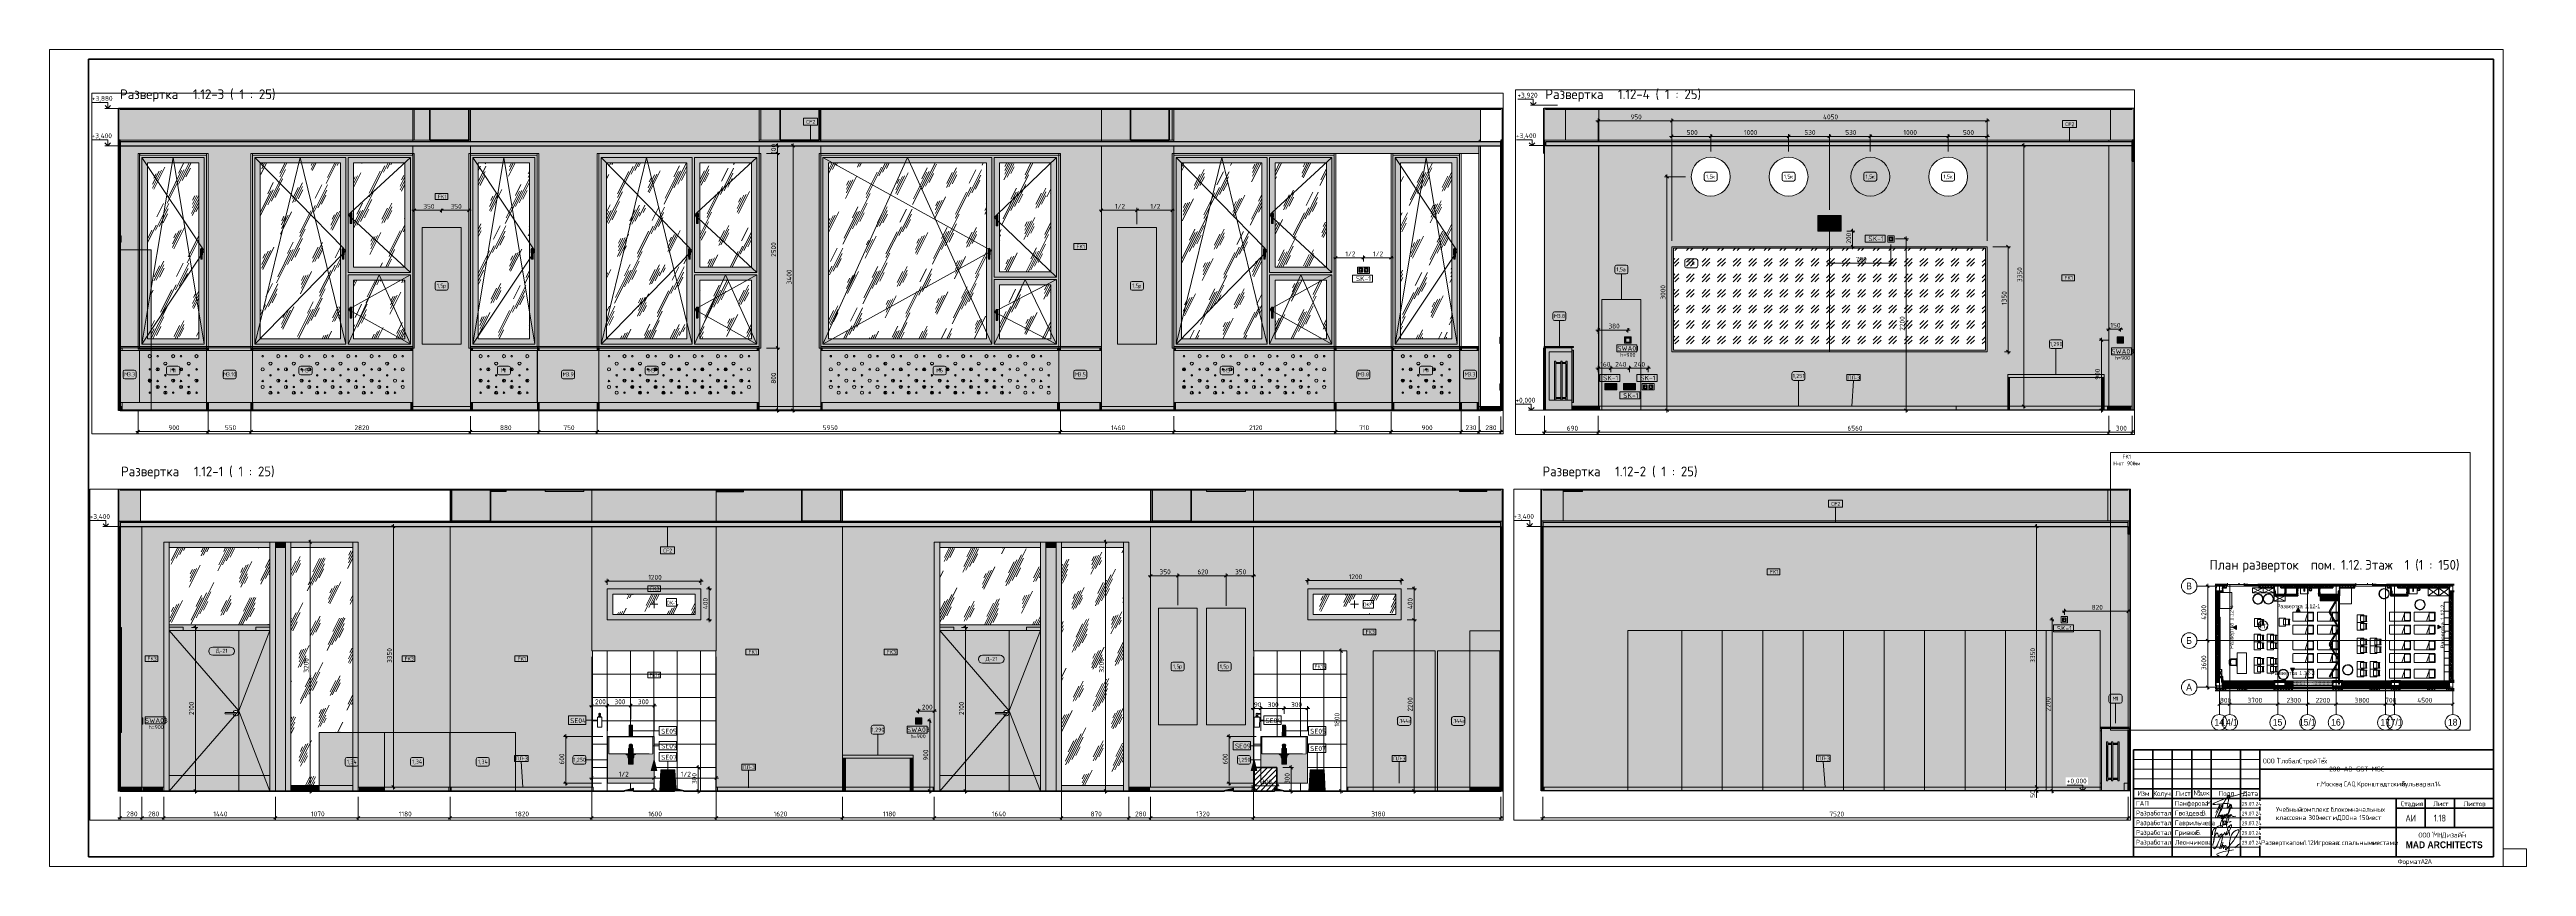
# Paper-space layout 'Layout1' of a CAD drawing. Header units: millimetres. Extents: x -1261 to 12, y 0 to 420.
# The model-space entities are those that its viewports show. They can reach past a viewport. Long polylines and large blocks are cut down to what shows.
import ezdxf

# ---------------------------------------------------------------- set-up
doc = ezdxf.new("R2010")
doc.units = ezdxf.units.MM
for name, pattern in [('200_ШТРИХ__ш1_п0_6_', [240, 150, -90]), ('ADSK_Штрих_ш2 п1', [75, 50, -25]), ('Осевая', [4762.5, 952.5, -714.375, 2381.25, -714.375]), ('Скрыто', [7.14375, 4.7625, -2.38125])]:
    doc.linetypes.add(name, pattern=pattern)
for name, color, linetype, lineweight in [('0-1', 7, 'Continuous', 9), ('A-ANNO-DIMS', 7, 'Continuous', 9), ('A-ANNO-DIMS-150', 7, 'Continuous', 9), ('A-ANNO-DIMS-25', 7, 'Continuous', 9), ('A-ANNO-NOTE', 7, 'Continuous', 9), ('A-AREA-IDEN', 7, 'Continuous', 9), ('A-CLNG', 7, 'Continuous', 9), ('A-CLNG-IDEN', 7, 'Continuous', 9), ('A-DETL', 7, 'Continuous', 9), ('A-DETL-1', 7, 'Continuous', 40), ('A-DETL-2', 7, 'ADSK_Штрих_ш2 п1', 9), ('A-DETL-GENF', 7, 'Continuous', 9), ('A-DOOR', 7, 'Continuous', 9), ('A-DOOR-1', 7, '200_ШТРИХ__ш1_п0_6_', 9), ('A-DOOR-FRAM', 7, 'Continuous', 13), ('A-DOOR-IDEN', 7, 'Continuous', 9), ('A-FLOR', 7, 'Continuous', 9), ('A-GENM', 7, 'Continuous', 9), ('A-GENM-IDEN', 7, 'Continuous', 9), ('A-GLAZ', 7, 'Continuous', 9), ('A-GLAZ-1', 7, 'Continuous', 13), ('A-GLAZ-CURT', 7, 'Continuous', 9), ('A-GLAZ-CURT-1', 7, 'Continuous', 25), ('A-GLAZ-CWMG', 7, 'Continuous', 9), ('A-GLAZ-CWMG-1', 7, 'Continuous', 25), ('A-GLAZ-IDEN', 7, 'Continuous', 9), ('A-WALL', 7, 'Continuous', 9), ('A-WALL-IDEN', 7, 'Continuous', 9), ('A-WALL-PATT', 7, 'Continuous', 9), ('E-ELEC-EQPM', 7, 'Continuous', 9), ('E-ELEC-FIXT-IDEN', 7, 'Continuous', 9), ('G-ANNO-DIMS', 7, 'Continuous', 9), ('G-ANNO-DIMS-1', 7, 'Continuous', 20), ('G-ANNO-SYMB', 7, 'Continuous', 9), ('G-ANNO-TTLB', 7, 'Скрыто', 9), ('I-FURN', 7, 'Continuous', 9), ('I-FURN-IDEN', 7, 'Continuous', 9), ('I-WALL', 7, 'Continuous', 9), ('M-EQPM', 7, 'Continuous', 9), ('P-SANR-FIXT', 7, 'Continuous', 9), ('P-SANR-FIXT-1', 7, 'Continuous', 13), ('P-SANR-FIXT-3', 7, 'Continuous', 18), ('P-SANR-FIXT-IDEN', 7, 'Continuous', 9), ('S-COLS', 7, 'Continuous', 9), ('Знаки', 7, 'Continuous', 9), ('Знаки-1', 7, 'Continuous', 18), ('Марки для знаков', 7, 'Continuous', 9), ('Оси', 7, 'Continuous', 9), ('Оси-1', 7, 'Continuous', 20), ('Оси-2', 7, 'Осевая', 9), ('Электрические приборы', 7, 'Continuous', 9)]:
    doc.layers.add(name, color=color, linetype=linetype, lineweight=lineweight)
for name, color, linetype, lineweight, transparency in [('0-2', 7, 'Continuous', 9, 0.7), ('I-FURN-22', 7, 'Continuous', 9, 0.7), ('P-SANR-FIXT-2', 7, 'Continuous', 9, 0.7)]:
    doc.layers.add(name, color=color, linetype=linetype, lineweight=lineweight, transparency=transparency)
for name, color, linetype, lineweight, true_color in [('A-CLNG-1', 7, 'Continuous', 9, 0x787878), ('A-CLNG-FNSH-1', 7, 'Continuous', 30, 0x3c3c3c), ('A-DETL-GENF-2', 7, 'Continuous', 9, 0xffffff), ('A-DETL-GENF-3', 7, 'Continuous', 9, 0xe0e0e0), ('A-FLOR-1', 7, 'Continuous', 9, 0x787878), ('A-FLOR-FNSH-1', 7, 'Continuous', 30, 0x3c3c3c), ('A-FLOR-FNSH-2', 7, 'Continuous', 40, 0x3c3c3c), ('A-WALL-1', 7, 'Continuous', 35, 0x3c3c3c), ('A-WALL-2', 7, 'Continuous', 13, 0x3c3c3c), ('A-WALL-3', 7, 'Continuous', 25, 0x3c3c3c), ('A-WALL-4', 7, 'Continuous', 40, 0x3c3c3c), ('A-WALL-5', 7, 'Continuous', 30, 0x3c3c3c), ('A-WALL-6', 7, 'Continuous', 30, 0x7c7c7c), ('A-WALL-FNSH-1', 7, 'Continuous', 13, 0x3c3c3c), ('A-WALL-FNSH-2', 7, 'Continuous', 9, 0x3c3c3c), ('A-WALL-FNSH-3', 7, 'Continuous', 30, 0x7c7c7c), ('A-WALL-FNSH-4', 7, 'Continuous', 30, 0x3c3c3c), ('A-WALL-FNSH-5', 7, 'Continuous', 30, 0x909090), ('G-ANNO-TEXT-1', 7, 'Continuous', 9, 0x3c3c3c), ('I-FURN-1', 7, 'Continuous', 9, 0xf0f0f0), ('I-FURN-10', 7, 'Continuous', 9, 0xbdbdbd), ('I-FURN-12', 7, 'Continuous', 9, 0x929292), ('I-FURN-13', 7, 'Continuous', 9, 0xd1d1d1), ('I-FURN-14', 7, 'Continuous', 9, 0x858585), ('I-FURN-15', 7, 'Continuous', 9, 0x888888), ('I-FURN-16', 7, 'Continuous', 9, 0x8d8d8d), ('I-FURN-17', 7, 'Continuous', 9, 0x838383), ('I-FURN-18', 7, 'Continuous', 9, 0x818181), ('I-FURN-19', 9, 'Continuous', 9, 0x808080), ('I-FURN-2', 7, 'Continuous', 9, 0xaaaaaa), ('I-FURN-20', 7, 'Continuous', 9, 0xd3d3d3), ('I-FURN-21', 7, 'Continuous', 9, 0xbebec9), ('I-FURN-4', 7, 'Continuous', 9, 0xacacac), ('I-FURN-6', 7, 'Continuous', 9, 0xc0c0c0), ('I-FURN-7', 7, 'Continuous', 9, 0x949494), ('I-FURN-8', 7, 'Continuous', 9, 0x9e9e9e), ('I-FURN-9', 7, 'Continuous', 9, 0x7f7f7f), ('I-WALL-1', 7, 'Continuous', 9, 0x787878), ('Розетки', 7, 'Continuous', 9, 0xff1e23)]:
    doc.layers.add(name, color=color, linetype=linetype, lineweight=lineweight, true_color=true_color)
doc.layers.add('G-ANNO-NPLT', color=7, linetype='Continuous', plot=False)
for name, color, linetype, lineweight, true_color, transparency in [('I-FURN-11', 7, 'Continuous', 9, 0x303030, 0.7), ('I-FURN-3', 7, 'Continuous', 9, 0xfbfbfb, 0.7), ('I-FURN-5', 7, 'Continuous', 9, 0x7f7f7f, 0.7), ('M-EQPM-1', 7, 'Continuous', 9, 0xe6e6e6, 0.7)]:
    doc.layers.add(name, color=color, linetype=linetype, lineweight=lineweight, true_color=true_color, transparency=transparency)
doc.styles.add('Arial', font='arial.ttf', dxfattribs={"width": 0.9, "height": 525})
doc.styles.add('Arial_1', font='arial.ttf', dxfattribs={"height": 300})
doc.styles.add('Arial_B', font='', dxfattribs={"width": 0.9, "height": 3.5})
doc.styles.add('GOST Common_10', font='GOST_Common.ttf', dxfattribs={"width": 0.9, "height": 3.5})
doc.styles.add('GOST Common_11', font='GOST_Common.ttf', dxfattribs={"width": 0.9, "height": 2})
doc.styles.add('GOST Common_12', font='GOST_Common.ttf', dxfattribs={"height": 5})
doc.styles.add('GOST Common_4', font='GOST_Common.ttf', dxfattribs={"width": 0.9, "height": 375})
doc.styles.add('GOST Common_5', font='GOST_Common.ttf', dxfattribs={"width": 0.9, "height": 300})
doc.styles.add('GOST Common_6', font='GOST_Common.ttf', dxfattribs={"width": 0.9, "height": 50})
doc.styles.add('GOST Common_7', font='GOST_Common.ttf', dxfattribs={"height": 50})
doc.styles.add('GOST Common_8', font='GOST_Common.ttf', dxfattribs={"height": 62.5})
doc.styles.add('GOST Common_9', font='GOST_Common.ttf', dxfattribs={"width": 0.9, "height": 2.5})
doc.styles.add('ISOCPEUR_1', font='isocpeur.ttf', dxfattribs={"width": 0.9, "height": 375})
doc.styles.add('ISOCPEUR_2', font='isocpeur.ttf', dxfattribs={"width": 0.9, "height": 62.5})
doc.styles.add('ISOCPEUR_3', font='isocpeur.ttf', dxfattribs={"width": 0.9, "height": 50})
doc.styles.add('ISOCPEUR_4', font='isocpeur.ttf', dxfattribs={"width": 0.9, "height": 62.5})
doc.styles.get('Arial_B').set_extended_font_data('Arial', bold=True)
doc.dimstyles.new('ISO-2_5_0_9К_БОЛЬШОЙ', dxfattribs={"dimscale": 304.8, "dimtxt": 373.492941, "dimasz": 0.738189, "dimexe": 0.590551, "dimexo": 1.476378, "dimgap": 0, "dimtad": 1, "dimdec": 0, "dimrnd": 10, "dimzin": 0, "dimdsep": 46, "dimtxsty": 'ISOCPEUR_1', "dimblk1": 'OBLIQUE', "dimblk2": 'OBLIQUE', "dimsah": 1, "dimcen": 0.09, "dimdle": 0.590551, "dimazin": 0, "dimtfac": 1, "dimtdec": 4, "dimtix": 1, "dimtmove": 0, "dimatfit": 3, "dimfxl": 1, "dimtvp": 1, "dimtolj": 1, "dimtzin": 0, "dimarcsym": 2})
doc.dimstyles.new('ISO-2_5_0_9К_БОЛЬШОЙ_1', dxfattribs={"dimscale": 304.8, "dimtxt": 62.248823, "dimasz": 0.123031, "dimexe": 0.098425, "dimexo": 0.246063, "dimgap": 0, "dimtad": 1, "dimdec": 0, "dimrnd": 10, "dimzin": 0, "dimdsep": 46, "dimtxsty": 'ISOCPEUR_2', "dimblk1": 'OBLIQUE', "dimblk2": 'OBLIQUE', "dimsah": 1, "dimcen": 0.09, "dimdle": 0.098425, "dimazin": 0, "dimtfac": 1, "dimtdec": 4, "dimtix": 1, "dimtmove": 0, "dimatfit": 3, "dimfxl": 1, "dimtvp": 1, "dimtolj": 1, "dimtzin": 0, "dimarcsym": 2})
doc.dimstyles.new('ISO-2_5_0_9К_БОЛЬШОЙ_2', dxfattribs={"dimscale": 304.8, "dimtxt": 62.248823, "dimasz": 0.123031, "dimexe": 0.098425, "dimexo": 0.246063, "dimgap": 0, "dimtad": 1, "dimdec": 0, "dimrnd": 10, "dimzin": 0, "dimdsep": 46, "dimtxsty": 'ISOCPEUR_2', "dimblk1": 'OBLIQUE', "dimblk2": 'OBLIQUE', "dimsah": 1, "dimcen": 0.09, "dimdle": 0.098425, "dimazin": 0, "dimtfac": 1, "dimtdec": 4, "dimtix": 1, "dimtmove": 1, "dimatfit": 3, "dimfxl": 1, "dimtvp": 1, "dimtolj": 1, "dimtzin": 0, "dimarcsym": 2})
doc.dimstyles.new('ISO-2_5_0_9К_БОЛЬШОЙ_3', dxfattribs={"dimscale": 304.8, "dimtxt": 62.248823, "dimasz": 0.123031, "dimexe": 0.098425, "dimexo": 0.246063, "dimgap": 0, "dimtad": 1, "dimdec": 0, "dimrnd": 10, "dimzin": 0, "dimdsep": 46, "dimtxsty": 'ISOCPEUR_4', "dimblk1": 'OBLIQUE', "dimblk2": 'OBLIQUE', "dimsah": 1, "dimcen": 0.09, "dimdle": 0.098425, "dimazin": 0, "dimtfac": 1, "dimtdec": 4, "dimtix": 1, "dimtmove": 0, "dimatfit": 3, "dimfxl": 1, "dimtvp": 1, "dimtolj": 1, "dimtzin": 0, "dimarcsym": 2})
pattern_1 = [(45, (-30394.15, 0), (-85.53659, 85.53659), []), (45, (-30308.61, 0), (-85.53659, 85.53659), [151.209, -30.242, 5.029, -25.213])]
pattern_2 = [(135, (-30394.15, 0), (-106.066, -106.066), [])]
pattern_3 = [(135, (-30394.15, 0), (-53.03301, -53.03301), [])]
pattern_4 = [(135, (-30394.15, 0), (-113.15123, -113.15123), [160.02, -26.67, 5.334, -26.67]), (135, (-30394.15, 113.08), (-113.15123, -113.15123), []), (50, (-30394.15, 0), (191.29312, -16.73643), [20.003, -220.028]), (355, (-30394.15, 0), (-37.00454, 200.60954), [16.002, -176.022]), (100.451, (-30378.21, -1.4), (154.2901, 183.87276), [17, -186.995]), (46.184, (-30394.15, 53.34), (284.6331, -44.1445), [30.004, -330.041]), (96.636, (-30370.43, 49.66), (249.2724, 259.7988), [25.499, -280.492]), (351.184, (-30394.15, 53.34), (249.275, 259.797), [24.003, -264.033]), (21, (-30367.48, 40), (159.19475, -107.37875), [20.002, -220.027]), (326, (-30367.48, 40), (64.89253, 193.3972), [16.002, -176.022]), (71.451, (-30354.22, 31.06), (224.08844, 86.0174), [17, -186.995]), (37.5, (-30394.15, 0), (3.24264, 88.78263), [5.029, -168.859, 5.029, -173.66, -176.689]), (37.5, (-30394.15, 0), (3.24264, 88.78263), [-352.577, 5.029, -171.66]), (7.5, (-30394.15, 0), (70.16022, 105.18966), [5.029, -96.85, 5.029, -164.859, -67.342]), (7.5, (-30394.15, 0), (70.16022, 105.18966), [-271.767, 5.029, -62.313]), (327.5, (-30453.626, 0), (142.37024, -6.01556), [5.029, -61.646, 5.029, -202.997, -276.034]), (327.5, (-30453.626, 0), (142.37024, -6.01556), [-274.701, 5.029, -271.005]), (317.5, (-30480.3, 0), (155.53552, 26.69786), [5.029, -81.648, 5.029, -133.121, -196.025]), (317.5, (-30480.3, 0), (155.53552, 26.69786), [-224.828, 5.029, -190.995])]
pattern_5 = [(0, (-30394.15, 0), (182.88, 45.72), [15.088, -122.072, 15.088, -122.072, -731.52]), (0, (-30394.15, 0), (182.88, 45.72), [-274.32, 15.088, -259.232, 15.088, -122.072, -320.04]), (0, (-30394.15, 0), (182.88, 45.72), [-685.8, 15.088, -76.352, 15.088, -213.512]), (120, (-30325.57, 22.86), (-131.03468, 135.518726), [15.088, -122.072, 15.088, -122.072, -731.52]), (120, (-30325.57, 22.86), (-131.03468, 135.518726), [-274.32, 15.088, -259.232, 15.088, -122.072, -320.04]), (120, (-30325.57, 22.86), (-131.03468, 135.518726), [-685.8, 15.088, -76.352, 15.088, -213.512]), (240, (-30302.71, 114.3), (-51.84532, -181.238726), [15.088, -122.072, 15.088, -122.072, -731.52]), (240, (-30302.71, 114.3), (-51.84532, -181.238726), [-274.32, 15.088, -259.232, 15.088, -122.072, -320.04]), (240, (-30302.71, 114.3), (-51.84532, -181.238726), [-685.8, 15.088, -76.352, 15.088, -213.512])]
pattern_6 = [(45, (-30394.15, 0), (-159.099, 159.099), []), (135, (-30394.15, 0), (-159.099, -159.099), [])]
pattern_7 = [(45, (42935.52, 0), (-14.25598, 14.25598), []), (45, (42949.776, 0), (-14.25598, 14.25598), [25.202, -5.04, 0.8382, -4.202])]
pattern_8 = [(63.435, (51829.77, 31.75), (-255.583, 766.747), [317.5, -190.5, 317.5, -190.5, -403.903]), (63.435, (51829.77, 31.75), (-255.583, 766.747), [-1016, 127, -276.903]), (63.435, (51813.9, 47.6), (-255.583, 766.747), [254, -317.5, 190.5, -190.5, -467.403]), (63.435, (51813.9, 47.6), (-255.583, 766.747), [-952.5, 222.25, -245.153]), (63.435, (51813.9, 95.25), (-255.583, 766.747), [190.5, -381, 127, -190.5, -530.903]), (63.435, (51813.9, 95.25), (-255.583, 766.747), [-889, 285.75, -245.153]), (63.435, (51861.5, 47.6), (-255.583, 766.747), [190.5, -381, 158.75, -6404.65]), (63.435, (51909.14, 95.25), (-255.583, 766.747), [95.25, -476.25, 63.5, -6499.9]), (63.435, (51829.77, 174.6), (-255.583, 766.747), [63.5, -476.25, 63.5, -254, -562.653]), (63.435, (51829.77, 174.6), (-255.583, 766.747), [-857.25, 158.75, -403.903]), (63.435, (52115.5, 127), (-255.583, 766.747), [317.5, -476.25, 381, -251.503]), (63.435, (52115.5, 79.4), (-255.583, 766.747), [444.5, -317.5, 476.25, -188.003]), (63.435, (52147.27, 95.25), (-255.583, 766.747), [508, -254, 381, -276.903]), (63.435, (52194.9, 142.9), (-255.583, 766.747), [317.5, -444.5, 254, -403.903]), (63.435, (52147.27, 238.1), (-255.583, 766.747), [158.75, -635, 190.5, -435.653]), (63.435, (52242.5, 190.5), (-255.583, 766.747), [127, -635, 127, -530.903])]
pattern_9 = [(45, (42935.52, 0), (-35.35534, 35.35534), [])]
pattern_10 = [(63.435, (63.5, 31.75), (-255.5833, 766.7475), [317.5, -190.5, 317.5, -190.5, -403.903]), (63.435, (63.5, 31.75), (-255.5833, 766.7475), [-1016, 127, -276.903]), (63.435, (47.6, 47.6), (-255.5833, 766.7475), [254, -317.5, 190.5, -190.5, -467.403]), (63.435, (47.6, 47.6), (-255.5833, 766.7475), [-952.5, 222.25, -245.153]), (63.435, (47.6, 95.25), (-255.5833, 766.7475), [190.5, -381, 127, -190.5, -530.903]), (63.435, (47.6, 95.25), (-255.5833, 766.7475), [-889, 285.75, -245.153]), (63.435, (95.25, 47.6), (-255.5833, 766.7475), [190.5, -381, 158.75, -6404.653]), (63.435, (142.9, 95.25), (-255.5833, 766.7475), [95.25, -476.25, 63.5, -6499.903]), (63.435, (63.5, 174.6), (-255.5833, 766.7475), [63.5, -476.25, 63.5, -254, -562.653]), (63.435, (63.5, 174.6), (-255.5833, 766.7475), [-857.25, 158.75, -403.903]), (63.435, (349.25, 127), (-255.5833, 766.7475), [317.5, -476.25, 381, -251.503]), (63.435, (349.25, 79.4), (-255.5833, 766.7475), [444.5, -317.5, 476.25, -188.003]), (63.435, (381, 95.25), (-255.5833, 766.7475), [508, -254, 381, -276.903]), (63.435, (428.6, 142.9), (-255.5833, 766.7475), [317.5, -444.5, 254, -403.903]), (63.435, (381, 238.1), (-255.5833, 766.7475), [158.75, -635, 190.5, -435.653]), (63.435, (476.25, 190.5), (-255.5833, 766.7475), [127, -635, 127, -530.903])]
pattern_11 = [(45, (132876.91, 0), (-14.25598, 14.25598), []), (45, (132891.167, 0), (-14.25598, 14.25598), [25.202, -5.04, 0.8382, -4.202])]
pattern_12 = [(0, (132876.911, 0), (30.48, 7.62), [2.515, -20.345, 2.515, -20.345, -121.92]), (0, (132876.911, 0), (30.48, 7.62), [-45.72, 2.515, -43.205, 2.515, -20.345, -53.34]), (0, (132876.911, 0), (30.48, 7.62), [-114.3, 2.515, -12.725, 2.515, -35.585]), (120, (132888.341, 3.81), (-21.8391136, 22.5864543), [2.515, -20.345, 2.515, -20.345, -121.92]), (120, (132888.341, 3.81), (-21.8391136, 22.5864543), [-45.72, 2.515, -43.205, 2.515, -20.345, -53.34]), (120, (132888.341, 3.81), (-21.8391136, 22.5864543), [-114.3, 2.515, -12.725, 2.515, -35.585]), (240, (132892.151, 19.05), (-8.6408864, -30.2064543), [2.515, -20.345, 2.515, -20.345, -121.92]), (240, (132892.151, 19.05), (-8.6408864, -30.2064543), [-45.72, 2.515, -43.205, 2.515, -20.345, -53.34]), (240, (132892.151, 19.05), (-8.6408864, -30.2064543), [-114.3, 2.515, -12.725, 2.515, -35.585])]
pattern_13 = [(45, (90356.821, 0), (-14.25598, 14.25598), []), (45, (90371.077, 0), (-14.25598, 14.25598), [25.202, -5.04, 0.8382, -4.202])]

# ---------------------------------------------------------------- blocks, each defined once
blk = doc.blocks.new('Штамп_РД_основной - А2 _ _-27865372-Развертка пом_1_12 Игровая с спальными местами')
at = {"layer": 'A-ANNO-NOTE'}
for points, knots in [([(-338, -117.1), (-338.7, -122.4), (-329.9, -103.7), (-335.8, -123.7), (-330.9, -113.6), (-333.3, -120.6), (-331.4, -115.2), (-331.8, -118.8), (-331.2, -118.6), (-331.5, -117.5), (-332.4, -115.1), (-346.7, -118.4), (-336, -113.6), (-324.2, -110.5)], [0, 0, 0, 0, 0.0513615, 0.1091052, 0.1522958, 0.178941, 0.1972205, 0.2080985, 0.2140042, 0.2188047, 0.2389907, 0.2707687, 0.3130687, 0.3130687, 0.3130687, 0.3130687]), ([(-341.4, -132.2), (-341.9, -127.4), (-328.9, -126.7), (-340.1, -127), (-339.9, -131.7), (-341.7, -139.9), (-340.5, -134.7), (-340.2, -132.5), (-338.7, -130.3), (-338.3, -134.3), (-337.4, -132.1), (-336.7, -131.7)], [0, 0, 0, 0, 0.019426, 0.0387349, 0.0549438, 0.0672527, 0.0778646, 0.084698, 0.0906304, 0.096697, 0.1015072, 0.1015072, 0.1015072, 0.1015072]), ([(-339.6, -120.7), (-338, -117.2), (-337.3, -116.5), (-337.3, -117), (-338.8, -120.6), (-340.4, -123.9), (-338.9, -123.4), (-338.4, -122), (-335.9, -117.7), (-335.9, -116.4), (-336.4, -116.4), (-336.9, -117.9), (-338.3, -122.7)], [0, 0, 0, 0, 0.0080365, 0.0160998, 0.028237, 0.0420073, 0.0521324, 0.0641411, 0.0757014, 0.0858292, 0.0908816, 0.1013994, 0.1013994, 0.1013994, 0.1013994]), ([(-338.3, -122.7), (-338.3, -123.2), (-337.4, -123.2), (-337.4, -122.2), (-337.8, -122.2), (-337.9, -122.3), (-337.9, -122.4), (-336.9, -122.1), (-337.3, -122.7)], [0, 0, 0, 0, 0.00358547, 0.00695057, 0.00915819, 0.01015554, 0.01205798, 0.01469377, 0.01469377, 0.01469377, 0.01469377]), ([(-336.5, -122.8), (-336, -125.9), (-336, -128.5), (-337.1, -128.5), (-337.6, -126.5), (-335.8, -123.3), (-334.3, -122.9), (-332, -122.7)], [0, 0, 0, 0, 0.01155157, 0.02127823, 0.03282555, 0.04509601, 0.05773263, 0.05773263, 0.05773263, 0.05773263]), ([(-337, -123.2), (-336.3, -122.4), (-336.9, -121.9), (-337.2, -122.2), (-336.6, -122.4), (-336, -121.8), (-336, -122.1), (-336.3, -122.5), (-335.6, -122.5), (-335.9, -123.2), (-337, -124.2), (-337, -123.4), (-335.6, -122.2), (-335.1, -122.7)], [0, 0, 0, 0, 0.00332582, 0.00612366, 0.00901076, 0.01174206, 0.01415884, 0.01630272, 0.0190767, 0.02344016, 0.02813242, 0.03439448, 0.03937975, 0.03937975, 0.03937975, 0.03937975]), ([(-336.7, -131.7), (-336.7, -132.2), (-335.4, -132.5), (-335, -130), (-334.7, -133.4), (-334.6, -131.3), (-333.5, -130.1), (-334.9, -132.4), (-333.5, -132.3), (-329.9, -124.8), (-334.9, -129.7), (-332.7, -130.1), (-332.7, -131.3), (-332.6, -132.6)], [0, 0, 0, 0, 0.0046234, 0.0123007, 0.0208561, 0.0283952, 0.03509, 0.0409642, 0.0537756, 0.0710384, 0.0891313, 0.0998193, 0.1046376, 0.1046376, 0.1046376, 0.1046376]), ([(-334.9, -121.8), (-335.4, -122.1), (-335.4, -122.4), (-335.1, -122.4), (-334.8, -121.9), (-335.5, -123.7), (-336.3, -124.2), (-335.7, -123.2), (-334.4, -122), (-333.7, -121.5), (-334.3, -121.5), (-334.6, -122.5), (-333.9, -122.5), (-332.1, -119.2), (-332.1, -118), (-332.6, -118.5), (-333.5, -122.1), (-333.5, -122.7)], [0, 0, 0, 0, 0.00162511, 0.00331349, 0.00754981, 0.01278161, 0.01888966, 0.02470924, 0.03042302, 0.03530305, 0.0391434, 0.04257709, 0.05077407, 0.05912564, 0.06755136, 0.07580968, 0.08321457, 0.08321457, 0.08321457, 0.08321457]), ([(-334.9, -125.4), (-335.1, -125.1), (-335.5, -125.1), (-335.7, -125.3), (-335.8, -126), (-335.8, -126.9), (-335.3, -127), (-334.9, -126.6), (-334.7, -125.4), (-334.7, -125.1), (-334.7, -125.1), (-334.7, -125.1), (-334.8, -126.1), (-334.8, -126.9), (-334.6, -126.9), (-333.9, -126.4), (-332.9, -124.4), (-332.9, -123.3), (-333.1, -123), (-333.6, -123), (-334.1, -124.3), (-334.2, -127.5), (-333.9, -128.3), (-333.8, -128.7)], [0, 0, 0, 0, 0.0016332, 0.00392105, 0.00702344, 0.01058969, 0.01394693, 0.01793334, 0.0215051, 0.02411625, 0.02465035, 0.02632052, 0.02939378, 0.03280325, 0.03593957, 0.04142394, 0.04849321, 0.05477683, 0.05812393, 0.06191415, 0.07043912, 0.0795646, 0.08714635, 0.08714635, 0.08714635, 0.08714635]), ([(-333.5, -122.7), (-333.3, -122.9), (-332.6, -122.2), (-333.2, -122.2), (-332.6, -122.2), (-332.1, -121.8), (-332.7, -122.7)], [0, 0, 0, 0, 0.00269646, 0.00576297, 0.00838865, 0.01167349, 0.01167349, 0.01167349, 0.01167349]), ([(-331.9, -121.6), (-331.9, -122), (-331.6, -122), (-331.6, -122.3), (-330.8, -123.1), (-329.4, -122.7)], [0, 0, 0, 0, 0.001554219, 0.00418307, 0.008514983, 0.008514983, 0.008514983, 0.008514983]), ([(-340.8, -139), (-340.1, -140.2), (-338.4, -136.4), (-337.6, -133.9), (-335.2, -130.7), (-337.1, -137.8), (-337.9, -139.5)], [0, 0, 0, 0, 0.00891354, 0.0206837, 0.03596829, 0.05045262, 0.05045262, 0.05045262, 0.05045262]), ([(-334.6, -139.5), (-335.4, -141.8), (-325.6, -128.9), (-329, -129.5), (-332.6, -132.1), (-332.8, -142.8), (-335.1, -143.9), (-340.4, -142.5), (-338.8, -141.4), (-330.6, -139.9)], [0, 0, 0, 0, 0.0206368, 0.0432038, 0.0605873, 0.0770759, 0.0945827, 0.1039292, 0.1187761, 0.1187761, 0.1187761, 0.1187761])]:
    blk.add_open_spline(points, degree=3, knots=knots, dxfattribs=at)
for points, degree in [([(-333.5, -122.7), (-333, -122.7)], 1), ([(-332.9, -125.7), (-332, -125.5), (-331.8, -125.3)], 2), ([(-332.8, -122.8), (-332.6, -123.1), (-331.9, -122.3), (-331.9, -121.6)], 3), ([(-335.9, -136.1), (-337.1, -139.5)], 1), ([(-336.7, -138.4), (-335.6, -137.2), (-335.2, -137.3), (-335.7, -139.5)], 3), ([(-335.7, -139.5), (-335.4, -137.3), (-333.8, -136.9), (-334.6, -139.5)], 3), ([(-333.2, -127.9), (-332.5, -127.9)], 1), ([(-333.2, -139.5), (-332.5, -139.5)], 1), ([(-329.9, -138.9), (-327, -136.5)], 1)]:
    blk.add_open_spline(points, degree=degree, dxfattribs=at)
at = {"layer": 'G-ANNO-TTLB', "linetype": 'Continuous'}
for p, q in [((-1453, 271.5), (-1453, -148.5)), ((-1453, 271.5), (-192, 271.5)), ((-192, 271.5), (-192, -148.5)), ((-317, -93.5), (-382, -93.5)), ((-317, -98.5), (-382, -98.5)), ((-317, -103.5), (-382, -103.5)), ((-317, -118.5), (-382, -118.5)), ((-317, -123.5), (-382, -123.5)), ((-317, -128.5), (-382, -128.5)), ((-317, -133.5), (-382, -133.5)), ((-317, -138.5), (-382, -138.5)), ((-192, -148.5), (-1453, -148.5))]:
    blk.add_line(p, q, dxfattribs=at)
at = {"layer": 'G-ANNO-TTLB', "linetype": 'Continuous', "lineweight": 40}
for p, q in [((-1433, 266.5), (-1433, -143.5)), ((-197, 266.5), (-1433, 266.5)), ((-197, -143.5), (-197, 266.5)), ((-382, -88.5), (-382, -143.5)), ((-197, -88.5), (-382, -88.5)), ((-372, -88.5), (-372, -113.5)), ((-362, -88.5), (-362, -143.5)), ((-352, -88.5), (-352, -113.5)), ((-342, -88.5), (-342, -143.5)), ((-327, -88.5), (-327, -143.5)), ((-317, -88.5), (-317, -143.5)), ((-197, -98.5), (-317, -98.5)), ((-317, -108.5), (-382, -108.5)), ((-197, -113.5), (-382, -113.5)), ((-247, -113.5), (-247, -143.5)), ((-232, -113.5), (-232, -128.5)), ((-217, -113.5), (-217, -128.5)), ((-197, -118.5), (-247, -118.5)), ((-197, -128.5), (-317, -128.5)), ((-1433, -143.5), (-197, -143.5))]:
    blk.add_line(p, q, dxfattribs=at)
at = {"layer": 'G-ANNO-TTLB', "linetype": 'Continuous', "attachment_point": 1}
for s, insert, char_height, width, style in [('Изм', (-379.9, -109.7), 2.5, 6.133, 'GOST Common_9'), ('\\fGOST Common|b0|i0|c204|p34|;\\W.9;.', (-374.8, -109.7), 2.5, 0.794, 'GOST Common_9'), ('Кол', (-371.8, -109.7), 2.5, 6.061, 'GOST Common_9'), ('\\fGOST Common|b0|i0|c204|p34|;\\W.9;.', (-366.8, -109.7), 2.5, 0.794, 'GOST Common_9'), ('уч', (-366.1, -109.7), 2.5, 3.896, 'GOST Common_9'), ('\\fGOST Common|b0|i0|c204|p34|;\\W.9;.', (-362.9, -109.7), 2.5, 0.794, 'GOST Common_9'), ('Лист', (-360.4, -109.7), 2.5, 8.297, 'GOST Common_9'), ('\\fGOST Common|b0|i0|c204|p34|;\\W.9;№', (-351.1, -109.4), 2.5, 3.319, 'GOST Common_9'), ('док', (-348.4, -109.4), 2.5, 5.844, 'GOST Common_9'), ('\\fGOST Common|b0|i0|c204|p34|;\\W.9;.', (-343.6, -109.4), 2.5, 0.794, 'GOST Common_9'), ('Подп', (-338.1, -109.7), 2.5, 8.009, 'GOST Common_9'), ('\\fGOST Common|b0|i0|c204|p34|;\\W.9;.', (-331.5, -109.7), 2.5, 0.794, 'GOST Common_9'), ('Дата', (-325.8, -109.7), 2.5, 9.235, 'GOST Common_9'), ('ГАП', (-380.7, -114.8), 2.5, 6.566, 'GOST Common_9'), ('Разработал', (-380.7, -119.8), 2.5, 20.708, 'GOST Common_9'), ('Разработал', (-380.7, -124.8), 2.5, 20.708, 'GOST Common_9'), ('Панферова', (-360.7, -114.8), 2.5, 18.687, 'GOST Common_9'), ('Гвоздева', (-360.7, -119.8), 2.5, 15.657, 'GOST Common_9'), ('Гаврильчева', (-360.7, -124.8), 2.5, 21.862, 'GOST Common_9'), ('\\fGOST Common|b0|i0|c204|p34|;\\W.9; ', (-347.8, -119.8), 2.5, 0.938, 'GOST Common_9'), ('\\fGOST Common|b0|i0|c204|p34|;\\W.9;В', (-347, -119.8), 2.5, 2.237, 'GOST Common_9'), ('\\fGOST Common|b0|i0|c204|p34|;\\W.9; ', (-345.3, -114.8), 2.5, 0.938, 'GOST Common_9'), ('\\fGOST Common|b0|i0|c204|p34|;\\W.9;.', (-345.1, -119.8), 2.5, 0.794, 'GOST Common_9'), ('\\fGOST Common|b0|i0|c204|p34|;\\W.9;М', (-344.5, -114.8), 2.5, 2.453, 'GOST Common_9'), ('\\fGOST Common|b0|i0|c204|p34|;\\W.9; ', (-342.6, -124.8), 2.5, 0.722, 'GOST Common_9'), ('Стадия', (-244.6, -115), 2.5, 12.41, 'GOST Common_9'), ('Лист', (-227.9, -115), 2.5, 8.297, 'GOST Common_9'), ('Листов', (-212.3, -115), 2.5, 12.194, 'GOST Common_9'), ('Разработал', (-380.7, -129.8), 2.5, 20.708, 'GOST Common_9'), ('Разработал', (-380.7, -134.8), 2.5, 20.708, 'GOST Common_9'), ('Леончикова', (-360.7, -134.8), 2.5, 19.986, 'GOST Common_9'), ('Гривюк', (-360.7, -129.8), 2.5, 12.122, 'GOST Common_9'), ('\\fGOST Common|b0|i0|c204|p34|;\\W.9; ', (-350.7, -129.8), 2.5, 0.938, 'GOST Common_9'), ('\\fGOST Common|b0|i0|c204|p34|;\\W.9;Б', (-349.9, -129.8), 2.5, 2.165, 'GOST Common_9'), ('\\fGOST Common|b0|i0|c204|p34|;\\W.9;.', (-348.1, -129.8), 2.5, 0.794, 'GOST Common_9'), ('MAD ARCHITECTS', (-242.1, -135.6), 3.5, 48.558, 'Arial_B'), ('ООО', (-235.5, -131.1), 2.5, 6.494, 'GOST Common_9'), (' "', (-230.2, -131.1), 2.5, 2.597, 'GOST Common_9'), ('МН', (-228, -131.1), 2.5, 4.618, 'GOST Common_9'), ('\\fGOST Common|b0|i0|c204|p34|;\\W.9; ', (-224.2, -131.1), 2.5, 0.938, 'GOST Common_9'), ('Дизайн', (-223.5, -131.1), 2.5, 12.266, 'GOST Common_9'), ('\\fGOST Common|b0|i0|c204|p34|;\\W.9;"', (-213.3, -131.1), 2.5, 1.659, 'GOST Common_9'), ('Формат', (-246.2, -144.7), 2.5, 13.42, 'GOST Common_9'), ('\\fGOST Common|b0|i0|c204|p34|;\\W.9; ', (-235.2, -144.7), 2.5, 0.938, 'GOST Common_9'), ('\\fGOST Common|b0|i0|c204|p34|;\\W.9;А', (-234.4, -144.7), 2.5, 2.453, 'GOST Common_9'), ('\\fGOST Common|b0|i0|c204|p34|;\\W.9;2', (-232.4, -144.7), 2.5, 1.948, 'GOST Common_9'), ('\\fGOST Common|b0|i0|c204|p34|;\\W.9;А', (-230.8, -144.7), 2.5, 2.453, 'GOST Common_9')]:
    blk.add_mtext(s, dxfattribs=dict(at, insert=insert, char_height=char_height, width=width, style=style))
blk = doc.blocks.new('Штамп_Без подписи_спец_ - Без подписи-27038161-Развертка пом_1_12 Игровая с спальными местами')
at = {"layer": 'A-ANNO-NOTE'}
for p, q in [((0, 5), (35, 5)), ((0, 0), (0, 5)), ((35, 0), (0, 0)), ((20, 5), (20, 0)), ((35, 5), (35, 0))]:
    blk.add_line(p, q, dxfattribs=at)
blk = doc.blocks.new('120_Окно_СКБ_1Ст - 120_Окно_СКБ_1Ст 900х2500_h_-20664874-План разверток пом_ 1_12_ Этаж 1')
at = {"layer": 'A-GLAZ'}
for p, q in [((450, -57), (-450, -57)), ((-330, -107), (330, -107)), ((330, -117), (-330, -117))]:
    blk.add_line(p, q, dxfattribs=at)
at = {"layer": 'A-GLAZ-1'}
for p, q in [((-450, -127), (-450, -57)), ((-450, -57), (-380, -57)), ((-380, -57), (-380, -127)), ((380, -127), (380, -57)), ((380, -57), (450, -57)), ((450, -57), (450, -127)), ((380, -87), (-380, -87)), ((-380, -87), (-380, -127)), ((-330, -137), (-330, -87)), ((330, -137), (330, -87)), ((380, -127), (380, -87)), ((-380, -127), (-450, -127)), ((-380, -127), (-400, -127)), ((-400, -127), (-400, -137)), ((450, -127), (380, -127)), ((400, -127), (380, -127)), ((400, -137), (400, -127)), ((-400, -137), (400, -137)), ((400, -137), (-400, -137))]:
    blk.add_line(p, q, dxfattribs=at)
blk = doc.blocks.new('120_Окно_СКБ_2Ст - 120_Окно_СКБ_2Ст 2100х2500 _мал створка справа_-22445857-План разверток пом_ 1_12_ Этаж 1')
at = {"layer": 'A-GLAZ'}
for p, q in [((1050, -57), (-1050, -57)), ((-930, -107), (100, -107)), ((100, -117), (-930, -117)), ((270, -107), (930, -107)), ((930, -117), (270, -117))]:
    blk.add_line(p, q, dxfattribs=at)
at = {"layer": 'A-GLAZ-1'}
for p, q in [((-1050, -127), (-1050, -57)), ((-1050, -57), (-980, -57)), ((-980, -57), (-980, -127)), ((150, -127), (150, -57)), ((150, -57), (220, -57)), ((220, -57), (220, -127)), ((980, -127), (980, -57)), ((980, -57), (1050, -57)), ((1050, -57), (1050, -127)), ((150, -87), (-980, -87)), ((-980, -87), (-980, -127)), ((-930, -137), (-930, -87)), ((100, -137), (100, -87)), ((150, -127), (150, -87)), ((980, -87), (220, -87)), ((220, -87), (220, -127)), ((270, -137), (270, -87)), ((930, -137), (930, -87)), ((980, -127), (980, -87)), ((-980, -127), (-1050, -127)), ((-980, -127), (-1000, -127)), ((-1000, -127), (-1000, -137)), ((220, -127), (150, -127)), ((170, -127), (150, -127)), ((170, -137), (170, -127)), ((220, -127), (200, -127)), ((200, -127), (200, -137)), ((1050, -127), (980, -127)), ((1000, -127), (980, -127)), ((1000, -137), (1000, -127)), ((-1000, -137), (170, -137)), ((170, -137), (-1000, -137)), ((200, -137), (1000, -137)), ((1000, -137), (200, -137))]:
    blk.add_line(p, q, dxfattribs=at)
blk = doc.blocks.new('120_Окно_СКБ_2Ст - 120_Окно_СКБ_2Ст 3100х2500 _мал_створка слева_-22446080-План разверток пом_ 1_12_ Этаж 1')
at = {"layer": 'A-GLAZ'}
for p, q in [((1550, -57), (-1550, -57)), ((-1430, -107), (600, -107)), ((600, -117), (-1430, -117)), ((770, -107), (1430, -107)), ((1430, -117), (770, -117))]:
    blk.add_line(p, q, dxfattribs=at)
at = {"layer": 'A-GLAZ-1'}
for p, q in [((-1550, -127), (-1550, -57)), ((-1550, -57), (-1480, -57)), ((-1480, -57), (-1480, -127)), ((650, -127), (650, -57)), ((650, -57), (720, -57)), ((720, -57), (720, -127)), ((1480, -127), (1480, -57)), ((1480, -57), (1550, -57)), ((1550, -57), (1550, -127)), ((650, -87), (-1480, -87)), ((-1480, -87), (-1480, -127)), ((-1430, -137), (-1430, -87)), ((600, -137), (600, -87)), ((650, -127), (650, -87)), ((1480, -87), (720, -87)), ((720, -87), (720, -127)), ((770, -137), (770, -87)), ((1430, -137), (1430, -87)), ((1480, -127), (1480, -87)), ((-1480, -127), (-1550, -127)), ((-1480, -127), (-1500, -127)), ((-1500, -127), (-1500, -137)), ((720, -127), (650, -127)), ((670, -127), (650, -127)), ((670, -137), (670, -127)), ((720, -127), (700, -127)), ((700, -127), (700, -137)), ((1550, -127), (1480, -127)), ((1500, -127), (1480, -127)), ((1500, -137), (1500, -127)), ((-1500, -137), (670, -137)), ((670, -137), (-1500, -137)), ((700, -137), (1500, -137)), ((1500, -137), (700, -137))]:
    blk.add_line(p, q, dxfattribs=at)
blk = doc.blocks.new('120_Окно_СКБ_2Ст - 120_Окно_СКБ_2Ст 2100х2500 _мал створка справа_-V1-План разверток пом_ 1_12_ Этаж 1')
at = {"layer": 'A-GLAZ'}
for p, q in [((1050, -57), (-1050, -57)), ((-930, -107), (100, -107)), ((100, -117), (-930, -117)), ((270, -107), (930, -107)), ((930, -117), (270, -117)), ((-1050, -127), (-1029.3, -127))]:
    blk.add_line(p, q, dxfattribs=at)
at = {"layer": 'A-GLAZ-1'}
for p, q in [((-1050, -127), (-1050, -57)), ((-1050, -57), (-980, -57)), ((-980, -57), (-980, -127)), ((150, -127), (150, -57)), ((150, -57), (220, -57)), ((220, -57), (220, -127)), ((980, -127), (980, -57)), ((980, -57), (1050, -57)), ((1050, -57), (1050, -127)), ((150, -87), (-980, -87)), ((-980, -87), (-980, -127)), ((-930, -137), (-930, -87)), ((100, -137), (100, -87)), ((150, -127), (150, -87)), ((980, -87), (220, -87)), ((220, -87), (220, -127)), ((270, -137), (270, -87)), ((930, -137), (930, -87)), ((980, -127), (980, -87)), ((-980, -127), (-1050, -127)), ((-980, -127), (-1000, -127)), ((-1000, -127), (-1000, -137)), ((220, -127), (150, -127)), ((170, -127), (150, -127)), ((170, -137), (170, -127)), ((220, -127), (200, -127)), ((200, -127), (200, -137)), ((1050, -127), (980, -127)), ((1000, -127), (980, -127)), ((1000, -137), (1000, -127)), ((-1000, -137), (170, -137)), ((170, -137), (-1000, -137)), ((200, -137), (1000, -137)), ((1000, -137), (200, -137))]:
    blk.add_line(p, q, dxfattribs=at)
blk = doc.blocks.new('DOR__перегородка__Прямоугольная - ТП-3_ Вн_ДПГ_6820х3300h-19315679-План разверток пом_ 1_12_ Этаж 1')
at = {"layer": 'A-DOOR-1'}
for p, q in [((6445.2, 1474.2), (6816.1, 1474.2)), ((6445.2, 1474.2), (6445.2, 287.5)), ((6520.2, 1474.2), (6520.2, 244.2)), ((6595.2, 1474.2), (6595.2, 200.9)), ((6670.2, 1474.2), (6670.2, 157.6)), ((6745.2, 1474.2), (6745.2, 114.3)), ((6445.2, 200.9), (6445.2, 75)), ((6520.2, 157.6), (6520.2, 75)), ((6595.2, 114.3), (6595.2, 75)), ((0, 75), (0, 0)), ((0, 75), (171.1, 75)), ((266.1, 75), (1664.5, 75)), ((1814.5, 75), (1826.7, 75)), ((1976.7, 75), (4163.8, 75)), ((4313.8, 75), (4325, 75)), ((4475, 75), (6663.2, 75)), ((6813.2, 75), (6816.1, 75)), ((0, 0), (171.1, 0)), ((266.1, 0), (6816.1, 0))]:
    blk.add_line(p, q, dxfattribs=at)
at = {"layer": 'A-DOOR-FRAM'}
for p, q in [((570.4, 706.9), (607.9, 771.8)), ((607.9, 771.8), (1820.3, 71.7)), ((1820.9, 71.7), (3033.3, 771.8)), ((3033.3, 771.8), (3070.8, 706.9)), ((3069.7, 706.9), (3107.3, 771.8)), ((3107.3, 771.8), (4319.6, 71.7)), ((4319.2, 71.7), (5531.6, 771.8)), ((5531.6, 771.8), (5569.1, 706.9)), ((5569.1, 706.9), (5606.6, 771.8)), ((5606.6, 771.8), (6818.9, 71.7)), ((1782.7, 6.7), (570.4, 706.9)), ((3070.8, 706.9), (1858.4, 6.7)), ((4282.1, 6.7), (3069.7, 706.9)), ((5569.1, 706.9), (4356.7, 6.7)), ((6781.4, 6.7), (5569.1, 706.9)), ((1820.3, 71.7), (1782.7, 6.7)), ((1858.4, 6.7), (1820.9, 71.7)), ((4319.6, 71.7), (4282.1, 6.7)), ((4356.7, 6.7), (4319.2, 71.7)), ((6818.9, 71.7), (6781.4, 6.7))]:
    blk.add_line(p, q, dxfattribs=at)
blk = doc.blocks.new('120_Окно_СКБ_1Ст - 120_Окно_СКБ_1Ст 900х2500_h_-22445987-План разверток пом_ 1_12_ Этаж 1')
at = {"layer": 'A-GLAZ'}
for p, q in [((450, -57), (-450, -57)), ((-330, -107), (330, -107)), ((330, -117), (-330, -117))]:
    blk.add_line(p, q, dxfattribs=at)
at = {"layer": 'A-GLAZ-1'}
for p, q in [((-450, -127), (-450, -57)), ((-450, -57), (-380, -57)), ((-380, -57), (-380, -127)), ((380, -127), (380, -57)), ((380, -57), (450, -57)), ((450, -57), (450, -127)), ((380, -87), (-380, -87)), ((-380, -87), (-380, -127)), ((-330, -137), (-330, -87)), ((330, -137), (330, -87)), ((380, -127), (380, -87)), ((-380, -127), (-450, -127)), ((-380, -127), (-400, -127)), ((-400, -127), (-400, -137)), ((450, -127), (380, -127)), ((400, -127), (380, -127)), ((400, -137), (400, -127)), ((-400, -137), (400, -137)), ((400, -137), (-400, -137))]:
    blk.add_line(p, q, dxfattribs=at)
blk = doc.blocks.new('120_Окно_СКБ_2Ст - 120_Окно_СКБ_2Ст 3100х2500 _мал_створка слева_-V2-План разверток пом_ 1_12_ Этаж 1')
at = {"layer": 'A-GLAZ'}
blk.add_line((-1490.8, -57), (-1550, -57), dxfattribs=at)
at = {"layer": 'A-GLAZ-1'}
for p, q in [((-1550, -127), (-1550, -57)), ((-1550, -57), (-1490.8, -57)), ((-1490.8, -127), (-1550, -127)), ((-1490.8, -127), (-1500, -127)), ((-1500, -127), (-1500, -137)), ((-1500, -137), (-1490.8, -137)), ((-1490.8, -137), (-1500, -137))]:
    blk.add_line(p, q, dxfattribs=at)
blk = doc.blocks.new('Стол базовый прямоугольный - 1_7а-25476368-План разверток пом_ 1_12_ Этаж 1')
at = {"layer": 'I-FURN-1'}
for p, q in [((250, 300), (-250, 300)), ((-250, 300), (-250, -300)), ((250, -300), (250, 300)), ((-250, -300), (250, -300))]:
    blk.add_line(p, q, dxfattribs=at)
blk = doc.blocks.new('Стул Breuer - 1_9а-25403171-План разверток пом_ 1_12_ Этаж 1')
at = {"layer": 'I-FURN-1'}
for p, q in [((190.5, 241.3), (-190.5, 241.3)), ((-215.9, 215.9), (-215.9, 0)), ((215.9, 0), (215.9, 215.9)), ((-215.9, 0), (-215.9, -127)), ((215.9, -127), (215.9, 0)), ((-190.5, -152.4), (190.5, -152.4)), ((203.2, -163.5), (-203.2, -163.5)), ((-215.9, -176.2), (-215.9, -200.8)), ((215.9, -200.8), (215.9, -176.2)), ((-203.2, -213.5), (203.2, -213.5))]:
    blk.add_line(p, q, dxfattribs=at)
for centre, radius, start, end in [((-190.5, 215.9), 25.4, 90, 135), ((190.5, 215.9), 25.4, 60, 90), ((190.5, 215.9), 25.4, 15, 60), ((-190.5, 215.9), 25.4, 150, 180), ((-190.5, 215.9), 25.4, 135, 150), ((190.5, 215.9), 25.4, 0, 15), ((-190.5, -127), 25.4, 180, 270), ((190.5, -127), 25.4, 270, 360), ((-203.2, -176.2), 12.7, 90, 180), ((203.2, -176.2), 12.7, 360, 90), ((-203.2, -200.8), 12.7, 180, 270), ((203.2, -200.8), 12.7, 270, 360), ((-203.5, -230.6), 15.1, 360, 180), ((203.7, -230.6), 15.1, 360, 180), ((-203.5, -230.6), 15.1, 180, 360), ((203.7, -230.6), 15.1, 180, 360)]:
    blk.add_arc(centre, radius, start, end, dxfattribs=at)
blk = doc.blocks.new('Стул Breuer - 1_9а-V3-План разверток пом_ 1_12_ Этаж 1')
at = {"layer": 'I-FURN-1'}
for p, q in [((190.5, 241.3), (-190.5, 241.3)), ((-215.9, 215.9), (-215.9, 0)), ((215.9, 0), (215.9, 215.9)), ((-215.9, 0), (-215.9, -127)), ((215.9, -127), (215.9, 0)), ((-190.5, -152.4), (190.5, -152.4)), ((203.2, -163.5), (-203.2, -163.5)), ((-215.9, -176.2), (-215.9, -200.8)), ((215.9, -200.8), (215.9, -176.2)), ((-203.2, -213.5), (203.2, -213.5))]:
    blk.add_line(p, q, dxfattribs=at)
for centre, radius, start, end in [((-190.5, 215.9), 25.4, 105, 150), ((-190.5, 215.9), 25.4, 90, 105), ((190.5, 215.9), 25.4, 75, 90), ((190.5, 215.9), 25.4, 30, 75), ((-190.5, 215.9), 25.4, 150, 180), ((190.5, 215.9), 25.4, 0, 30), ((-190.5, -127), 25.4, 180, 270), ((190.5, -127), 25.4, 270, 360), ((-203.2, -176.2), 12.7, 90, 180), ((203.2, -176.2), 12.7, 360, 90), ((-203.2, -200.8), 12.7, 180, 270), ((203.2, -200.8), 12.7, 270, 360), ((-203.5, -230.6), 15.1, 360, 180), ((203.7, -230.6), 15.1, 360, 180), ((-203.5, -230.6), 15.1, 180, 360), ((203.7, -230.6), 15.1, 180, 360)]:
    blk.add_arc(centre, radius, start, end, dxfattribs=at)
blk = doc.blocks.new('Стул Breuer - 1_9а-V4-План разверток пом_ 1_12_ Этаж 1')
at = {"layer": 'I-FURN-1'}
for p, q in [((190.5, 241.3), (-190.5, 241.3)), ((-215.9, 215.9), (-215.9, 0)), ((215.9, 0), (215.9, 215.9)), ((-215.9, 0), (-215.9, -127)), ((215.9, -127), (215.9, 0)), ((-190.5, -152.4), (190.5, -152.4)), ((203.2, -163.5), (-203.2, -163.5)), ((-215.9, -176.2), (-215.9, -200.8)), ((215.9, -200.8), (215.9, -176.2)), ((-203.2, -213.5), (203.2, -213.5))]:
    blk.add_line(p, q, dxfattribs=at)
for centre, radius, start, end in [((-190.5, 215.9), 25.4, 90, 180), ((190.5, 215.9), 25.4, 0, 90), ((-190.5, -127), 25.4, 180, 270), ((190.5, -127), 25.4, 270, 360), ((-203.2, -176.2), 12.7, 90, 180), ((203.2, -176.2), 12.7, 360, 90), ((-203.2, -200.8), 12.7, 180, 270), ((203.2, -200.8), 12.7, 270, 360), ((-203.5, -230.6), 15.1, 360, 180), ((203.7, -230.6), 15.1, 360, 180), ((-203.5, -230.6), 15.1, 180, 360), ((203.7, -230.6), 15.1, 180, 360)]:
    blk.add_arc(centre, radius, start, end, dxfattribs=at)
blk = doc.blocks.new('Стул Breuer - 1_9а-V5-План разверток пом_ 1_12_ Этаж 1')
at = {"layer": 'I-FURN-1'}
for p, q in [((190.5, 241.3), (-190.5, 241.3)), ((-215.9, 215.9), (-215.9, 0)), ((215.9, 0), (215.9, 215.9)), ((-215.9, 0), (-215.9, -127)), ((215.9, -127), (215.9, 0)), ((-190.5, -152.4), (190.5, -152.4)), ((203.2, -163.5), (-203.2, -163.5)), ((-215.9, -176.2), (-215.9, -200.8)), ((215.9, -200.8), (215.9, -176.2)), ((-203.2, -213.5), (203.2, -213.5))]:
    blk.add_line(p, q, dxfattribs=at)
for centre, radius, start, end in [((-190.5, 215.9), 25.4, 90, 180), ((190.5, 215.9), 25.4, 75, 90), ((190.5, 215.9), 25.4, 45, 75), ((190.5, 215.9), 25.4, 0, 45), ((-190.5, -127), 25.4, 180, 270), ((190.5, -127), 25.4, 270, 360), ((-203.2, -176.2), 12.7, 90, 180), ((203.2, -176.2), 12.7, 360, 90), ((-203.2, -200.8), 12.7, 180, 270), ((203.2, -200.8), 12.7, 270, 360), ((-203.5, -230.6), 15.1, 360, 180), ((203.7, -230.6), 15.1, 360, 180), ((-203.5, -230.6), 15.1, 180, 360), ((203.7, -230.6), 15.1, 180, 360)]:
    blk.add_arc(centre, radius, start, end, dxfattribs=at)
blk = doc.blocks.new('Стул Breuer - 1_9а-V6-План разверток пом_ 1_12_ Этаж 1')
at = {"layer": 'I-FURN-1'}
for p, q in [((190.5, 241.3), (-190.5, 241.3)), ((-215.9, 215.9), (-215.9, 0)), ((215.9, 0), (215.9, 215.9)), ((-215.9, 0), (-215.9, -127)), ((215.9, -127), (215.9, 0)), ((-190.5, -152.4), (190.5, -152.4)), ((203.2, -163.5), (-203.2, -163.5)), ((-215.9, -176.2), (-215.9, -200.8)), ((215.9, -200.8), (215.9, -176.2)), ((-203.2, -213.5), (203.2, -213.5))]:
    blk.add_line(p, q, dxfattribs=at)
for centre, radius, start, end in [((-190.5, 215.9), 25.4, 105, 180), ((-190.5, 215.9), 25.4, 90, 105), ((190.5, 215.9), 25.4, 0, 90), ((-190.5, -127), 25.4, 180, 270), ((190.5, -127), 25.4, 270, 360), ((-203.2, -176.2), 12.7, 90, 180), ((203.2, -176.2), 12.7, 360, 90), ((-203.2, -200.8), 12.7, 180, 270), ((203.2, -200.8), 12.7, 270, 360), ((-203.5, -230.6), 15.1, 360, 180), ((203.7, -230.6), 15.1, 360, 180), ((-203.5, -230.6), 15.1, 180, 360), ((203.7, -230.6), 15.1, 180, 360)]:
    blk.add_arc(centre, radius, start, end, dxfattribs=at)
blk = doc.blocks.new('Стул Breuer - 1_9а-V7-План разверток пом_ 1_12_ Этаж 1')
at = {"layer": 'I-FURN-1'}
for p, q in [((190.5, 241.3), (-190.5, 241.3)), ((-215.9, 215.9), (-215.9, 0)), ((215.9, 0), (215.9, 215.9)), ((-215.9, 0), (-215.9, -127)), ((215.9, -127), (215.9, 0)), ((-190.5, -152.4), (190.5, -152.4)), ((203.2, -163.5), (-203.2, -163.5)), ((-215.9, -176.2), (-215.9, -200.8)), ((215.9, -200.8), (215.9, -176.2)), ((-203.2, -213.5), (203.2, -213.5))]:
    blk.add_line(p, q, dxfattribs=at)
for centre, radius, start, end in [((-190.5, 215.9), 25.4, 90, 135), ((190.5, 215.9), 25.4, 75, 90), ((190.5, 215.9), 25.4, 60, 75), ((190.5, 215.9), 25.4, 45, 60), ((-190.5, 215.9), 25.4, 150, 180), ((-190.5, 215.9), 25.4, 135, 150), ((190.5, 215.9), 25.4, 0, 45), ((-190.5, -127), 25.4, 180, 270), ((190.5, -127), 25.4, 270, 360), ((-203.2, -176.2), 12.7, 90, 180), ((203.2, -176.2), 12.7, 360, 90), ((-203.2, -200.8), 12.7, 180, 270), ((203.2, -200.8), 12.7, 270, 360), ((-203.5, -230.6), 15.1, 360, 180), ((203.7, -230.6), 15.1, 360, 180), ((-203.5, -230.6), 15.1, 180, 360), ((203.7, -230.6), 15.1, 180, 360)]:
    blk.add_arc(centre, radius, start, end, dxfattribs=at)
blk = doc.blocks.new('Стул Breuer - 1_9а-V8-План разверток пом_ 1_12_ Этаж 1')
at = {"layer": 'I-FURN-1'}
for p, q in [((190.5, 241.3), (-190.5, 241.3)), ((-215.9, 215.9), (-215.9, 0)), ((215.9, 0), (215.9, 215.9)), ((-215.9, 0), (-215.9, -127)), ((215.9, -127), (215.9, 0)), ((-190.5, -152.4), (190.5, -152.4)), ((203.2, -163.5), (-203.2, -163.5)), ((-215.9, -176.2), (-215.9, -200.8)), ((215.9, -200.8), (215.9, -176.2)), ((-203.2, -213.5), (203.2, -213.5))]:
    blk.add_line(p, q, dxfattribs=at)
for centre, radius, start, end in [((-190.5, 215.9), 25.4, 90, 135), ((190.5, 215.9), 25.4, 75, 90), ((190.5, 215.9), 25.4, 30, 75), ((-190.5, 215.9), 25.4, 165, 180), ((-190.5, 215.9), 25.4, 150, 165), ((-190.5, 215.9), 25.4, 135, 150), ((190.5, 215.9), 25.4, 15, 30), ((190.5, 215.9), 25.4, 0, 15), ((-190.5, -127), 25.4, 180, 270), ((190.5, -127), 25.4, 270, 360), ((-203.2, -176.2), 12.7, 90, 180), ((203.2, -176.2), 12.7, 360, 90), ((-203.2, -200.8), 12.7, 180, 270), ((203.2, -200.8), 12.7, 270, 360), ((-203.5, -230.6), 15.1, 360, 180), ((203.7, -230.6), 15.1, 360, 180), ((-203.5, -230.6), 15.1, 180, 360), ((203.7, -230.6), 15.1, 180, 360)]:
    blk.add_arc(centre, radius, start, end, dxfattribs=at)
blk = doc.blocks.new('Стул Breuer - 1_9а-V9-План разверток пом_ 1_12_ Этаж 1')
at = {"layer": 'I-FURN-1'}
for p, q in [((190.5, 241.3), (-190.5, 241.3)), ((-215.9, 215.9), (-215.9, 80)), ((215.9, 80), (215.9, 215.9)), ((-215.9, 80), (-215.9, -127)), ((215.9, -127), (215.9, 80)), ((-190.5, -152.4), (190.5, -152.4)), ((203.2, -163.5), (-203.2, -163.5)), ((-215.9, -176.2), (-215.9, -200.8)), ((215.9, -200.8), (215.9, -176.2)), ((-203.2, -213.5), (203.2, -213.5))]:
    blk.add_line(p, q, dxfattribs=at)
for centre, radius, start, end in [((-190.5, 215.9), 25.4, 90, 180), ((190.5, 215.9), 25.4, 0, 90), ((-190.5, -127), 25.4, 180, 270), ((190.5, -127), 25.4, 270, 360), ((-203.2, -176.2), 12.7, 90, 180), ((203.2, -176.2), 12.7, 360, 90), ((-203.2, -200.8), 12.7, 180, 270), ((203.2, -200.8), 12.7, 270, 360), ((-203.5, -230.6), 15.1, 360, 180), ((203.7, -230.6), 15.1, 360, 180), ((-203.5, -230.6), 15.1, 180, 360), ((203.7, -230.6), 15.1, 180, 360)]:
    blk.add_arc(centre, radius, start, end, dxfattribs=at)
blk = doc.blocks.new('Стул Breuer - 1_9а-V10-План разверток пом_ 1_12_ Этаж 1')
at = {"layer": 'I-FURN-1'}
for p, q in [((190.5, 241.3), (-190.5, 241.3)), ((-215.9, 215.9), (-215.9, 0)), ((215.9, 0), (215.9, 215.9)), ((-215.9, 0), (-215.9, -127)), ((215.9, -127), (215.9, 0)), ((-190.5, -152.4), (190.5, -152.4)), ((203.2, -163.5), (-203.2, -163.5)), ((-215.9, -176.2), (-215.9, -200.8)), ((215.9, -200.8), (215.9, -176.2)), ((-203.2, -213.5), (203.2, -213.5))]:
    blk.add_line(p, q, dxfattribs=at)
for centre, radius, start, end in [((-190.5, 215.9), 25.4, 90, 180), ((190.5, 215.9), 25.4, 30, 90), ((190.5, 215.9), 25.4, 0, 30), ((-190.5, -127), 25.4, 180, 270), ((190.5, -127), 25.4, 270, 360), ((-203.2, -176.2), 12.7, 90, 180), ((203.2, -176.2), 12.7, 360, 90), ((-203.2, -200.8), 12.7, 180, 270), ((203.2, -200.8), 12.7, 270, 360), ((-203.5, -230.6), 15.1, 360, 180), ((203.7, -230.6), 15.1, 360, 180), ((-203.5, -230.6), 15.1, 180, 360), ((203.7, -230.6), 15.1, 180, 360)]:
    blk.add_arc(centre, radius, start, end, dxfattribs=at)
blk = doc.blocks.new('Стул Breuer - 1_9а-V11-План разверток пом_ 1_12_ Этаж 1')
at = {"layer": 'I-FURN-1'}
for p, q in [((190.5, 241.3), (-190.5, 241.3)), ((-215.9, 215.9), (-215.9, 100)), ((215.9, 100), (215.9, 215.9)), ((-215.9, 100), (-215.9, -127)), ((215.9, -127), (215.9, 100)), ((-190.5, -152.4), (190.5, -152.4)), ((203.2, -163.5), (-203.2, -163.5)), ((-215.9, -176.2), (-215.9, -200.8)), ((215.9, -200.8), (215.9, -176.2)), ((-203.2, -213.5), (203.2, -213.5))]:
    blk.add_line(p, q, dxfattribs=at)
for centre, radius, start, end in [((-190.5, 215.9), 25.4, 90, 180), ((190.5, 215.9), 25.4, 0, 90), ((-190.5, -127), 25.4, 180, 270), ((190.5, -127), 25.4, 270, 360), ((-203.2, -176.2), 12.7, 90, 180), ((203.2, -176.2), 12.7, 360, 90), ((-203.2, -200.8), 12.7, 180, 270), ((203.2, -200.8), 12.7, 270, 360), ((-203.5, -230.6), 15.1, 360, 180), ((203.7, -230.6), 15.1, 360, 180), ((-203.5, -230.6), 15.1, 180, 360), ((203.7, -230.6), 15.1, 180, 360)]:
    blk.add_arc(centre, radius, start, end, dxfattribs=at)
blk = doc.blocks.new('Стул Breuer - 1_9а-V12-План разверток пом_ 1_12_ Этаж 1')
at = {"layer": 'I-FURN-1'}
for p, q in [((190.5, 241.3), (-190.5, 241.3)), ((-215.9, 215.9), (-215.9, 0)), ((215.9, 0), (215.9, 215.9)), ((-215.9, 0), (-215.9, -127)), ((215.9, -127), (215.9, 0)), ((-190.5, -152.4), (190.5, -152.4)), ((203.2, -163.5), (-203.2, -163.5)), ((-215.9, -176.2), (-215.9, -200.8)), ((215.9, -200.8), (215.9, -176.2)), ((-203.2, -213.5), (203.2, -213.5))]:
    blk.add_line(p, q, dxfattribs=at)
for centre, radius, start, end in [((-190.5, 215.9), 25.4, 90, 135), ((190.5, 215.9), 25.4, 0, 90), ((-190.5, 215.9), 25.4, 135, 180), ((-190.5, -127), 25.4, 180, 270), ((190.5, -127), 25.4, 270, 360), ((-203.2, -176.2), 12.7, 90, 180), ((203.2, -176.2), 12.7, 360, 90), ((-203.2, -200.8), 12.7, 180, 270), ((203.2, -200.8), 12.7, 270, 360), ((-203.5, -230.6), 15.1, 360, 180), ((203.7, -230.6), 15.1, 360, 180), ((-203.5, -230.6), 15.1, 180, 360), ((203.7, -230.6), 15.1, 180, 360)]:
    blk.add_arc(centre, radius, start, end, dxfattribs=at)
blk = doc.blocks.new('Стул Breuer - 1_9а-V13-План разверток пом_ 1_12_ Этаж 1')
at = {"layer": 'I-FURN-1'}
for p, q in [((190.5, 241.3), (-190.5, 241.3)), ((-215.9, 215.9), (-215.9, 0)), ((215.9, 0), (215.9, 215.9)), ((-215.9, 0), (-215.9, -127)), ((215.9, -127), (215.9, 0)), ((-190.5, -152.4), (190.5, -152.4)), ((203.2, -163.5), (-203.2, -163.5)), ((-215.9, -176.2), (-215.9, -200.8)), ((215.9, -200.8), (215.9, -176.2)), ((-203.2, -213.5), (203.2, -213.5))]:
    blk.add_line(p, q, dxfattribs=at)
for centre, radius, start, end in [((-190.5, 215.9), 25.4, 90, 180), ((190.5, 215.9), 25.4, 45, 90), ((190.5, 215.9), 25.4, 0, 45), ((-190.5, -127), 25.4, 180, 270), ((190.5, -127), 25.4, 270, 360), ((-203.2, -176.2), 12.7, 90, 180), ((203.2, -176.2), 12.7, 360, 90), ((-203.2, -200.8), 12.7, 180, 270), ((203.2, -200.8), 12.7, 270, 360), ((-203.5, -230.6), 15.1, 360, 180), ((203.7, -230.6), 15.1, 360, 180), ((-203.5, -230.6), 15.1, 180, 360), ((203.7, -230.6), 15.1, 180, 360)]:
    blk.add_arc(centre, radius, start, end, dxfattribs=at)
blk = doc.blocks.new('Bed - Small Sizes - 1_44-25445739-План разверток пом_ 1_12_ Этаж 1')
at = {"layer": 'I-FURN-1'}
for p, q in [((287.3, 0), (-332.7, 0)), ((-332.7, 0), (287.3, 0)), ((287.3, 0), (-332.7, 0)), ((-332.7, 0), (287.3, 0)), ((-317.5, -26.2), (-282.7, -60)), ((272.5, -26.2), (-317.5, -26.2)), ((-317.5, -26.2), (-317.5, -446.2)), ((272.5, -26.2), (-317.5, -26.2)), ((-317.5, -26.2), (-317.5, -446.2)), ((272.5, -26.2), (237.3, -60)), ((272.5, -446.2), (272.5, -26.2)), ((272.5, -446.2), (272.5, -26.2)), ((-372.7, -40), (-372.7, -460)), ((-372.7, -460), (-372.7, -40)), ((-372.7, -40), (-372.7, -460)), ((-372.7, -460), (-372.7, -40)), ((327.3, -460), (327.3, -40)), ((327.3, -40), (327.3, -460)), ((327.3, -657.7), (327.3, -40)), ((327.3, -40), (327.3, -657.7)), ((-317.5, -446.2), (-282.7, -420)), ((272.5, -446.2), (237.3, -420)), ((-317.5, -446.2), (272.5, -446.2)), ((-317.5, -446.2), (272.5, -446.2)), ((-372.7, -460), (-252.7, -460)), ((-252.7, -460), (-372.7, -460)), ((-372.7, -460), (-372.7, -1560)), ((-372.7, -1560), (-372.7, -460)), ((-372.7, -460), (-252.7, -460)), ((-252.7, -460), (327.3, -460)), ((327.3, -460), (-252.7, -460)), ((327.3, -460), (-252.7, -460)), ((-252.7, -460), (327.3, -657.7)), ((327.3, -657.7), (-252.7, -460)), ((-252.7, -460), (327.3, -460)), ((-252.7, -460), (327.3, -657.7)), ((-252.7, -460), (327.3, -460)), ((327.3, -657.7), (327.3, -460)), ((327.3, -460), (327.3, -657.7)), ((327.3, -1560), (327.3, -657.7)), ((327.3, -657.7), (327.3, -1560)), ((-332.7, -1600), (287.3, -1600)), ((287.3, -1600), (-332.7, -1600))]:
    blk.add_line(p, q, dxfattribs=at)
for centre, start, end in [((-332.7, -40), 90, 180), ((-332.7, -40), 90, 180), ((287.3, -40), 360, 90), ((287.3, -40), 0, 90), ((-332.7, -40), 90, 180), ((-332.7, -40), 90, 180), ((287.3, -40), 30, 90), ((287.3, -40), 0, 90), ((287.3, -40), 15, 30), ((287.3, -40), 360, 15), ((-332.7, -1560), 180, 270), ((-332.7, -1560), 180, 270), ((287.3, -1560), 270, 0), ((287.3, -1560), 330, 0), ((287.3, -1560), 285, 300), ((287.3, -1560), 300, 315), ((287.3, -1560), 315, 330), ((287.3, -1560), 270, 285)]:
    blk.add_arc(centre, 40, start, end, dxfattribs=at)
blk = doc.blocks.new('Bed - Small Sizes - 1_44-V14-План разверток пом_ 1_12_ Этаж 1')
at = {"layer": 'I-FURN-1'}
for p, q in [((287.3, 0), (-332.7, 0)), ((-332.7, 0), (287.3, 0)), ((287.3, 0), (-332.7, 0)), ((-332.7, 0), (287.3, 0)), ((-317.5, -26.2), (-282.7, -60)), ((272.5, -26.2), (-317.5, -26.2)), ((-317.5, -26.2), (-317.5, -446.2)), ((272.5, -26.2), (-317.5, -26.2)), ((-317.5, -26.2), (-317.5, -446.2)), ((272.5, -26.2), (237.3, -60)), ((272.5, -446.2), (272.5, -26.2)), ((272.5, -446.2), (272.5, -26.2)), ((-372.7, -40), (-372.7, -460)), ((-372.7, -460), (-372.7, -40)), ((-372.7, -40), (-372.7, -460)), ((-372.7, -460), (-372.7, -40)), ((327.3, -460), (327.3, -40)), ((327.3, -40), (327.3, -460)), ((327.3, -657.7), (327.3, -40)), ((327.3, -40), (327.3, -657.7)), ((-317.5, -446.2), (-282.7, -420)), ((272.5, -446.2), (237.3, -420)), ((-317.5, -446.2), (272.5, -446.2)), ((-317.5, -446.2), (272.5, -446.2)), ((-372.7, -460), (-252.7, -460)), ((-252.7, -460), (-372.7, -460)), ((-372.7, -460), (-372.7, -1560)), ((-372.7, -1560), (-372.7, -460)), ((-372.7, -460), (-252.7, -460)), ((-252.7, -460), (327.3, -460)), ((327.3, -460), (-252.7, -460)), ((327.3, -460), (-252.7, -460)), ((-252.7, -460), (327.3, -657.7)), ((327.3, -657.7), (-252.7, -460)), ((-252.7, -460), (327.3, -460)), ((-252.7, -460), (327.3, -657.7)), ((-252.7, -460), (327.3, -460)), ((327.3, -657.7), (327.3, -460)), ((327.3, -460), (327.3, -657.7)), ((327.3, -1560), (327.3, -657.7)), ((327.3, -657.7), (327.3, -1560)), ((-332.7, -1600), (287.3, -1600)), ((287.3, -1600), (-332.7, -1600))]:
    blk.add_line(p, q, dxfattribs=at)
for centre, start, end in [((-332.7, -40), 90, 180), ((-332.7, -40), 90, 165), ((287.3, -40), 360, 90), ((287.3, -40), 0, 90), ((-332.7, -40), 90, 180), ((-332.7, -40), 90, 180), ((287.3, -40), 15, 90), ((287.3, -40), 0, 90), ((-332.7, -40), 165, 180), ((287.3, -40), 360, 15), ((-332.7, -1560), 180, 270), ((-332.7, -1560), 180, 270), ((287.3, -1560), 270, 0), ((287.3, -1560), 345, 0), ((287.3, -1560), 330, 345), ((287.3, -1560), 285, 300), ((287.3, -1560), 300, 315), ((287.3, -1560), 315, 330), ((287.3, -1560), 270, 285)]:
    blk.add_arc(centre, 40, start, end, dxfattribs=at)
blk = doc.blocks.new('Bed - Small Sizes - 1_44-V15-План разверток пом_ 1_12_ Этаж 1')
at = {"layer": 'I-FURN-1'}
for p, q in [((287.3, 0), (-332.7, 0)), ((-332.7, 0), (287.3, 0)), ((287.3, 0), (-332.7, 0)), ((-332.7, 0), (287.3, 0)), ((-317.5, -26.2), (-282.7, -60)), ((272.5, -26.2), (-317.5, -26.2)), ((-317.5, -26.2), (-317.5, -446.2)), ((272.5, -26.2), (-317.5, -26.2)), ((-317.5, -26.2), (-317.5, -446.2)), ((272.5, -26.2), (237.3, -60)), ((272.5, -446.2), (272.5, -26.2)), ((272.5, -446.2), (272.5, -26.2)), ((-372.7, -40), (-372.7, -460)), ((-372.7, -460), (-372.7, -40)), ((-372.7, -40), (-372.7, -460)), ((-372.7, -460), (-372.7, -40)), ((327.3, -460), (327.3, -40)), ((327.3, -40), (327.3, -460)), ((327.3, -657.7), (327.3, -40)), ((327.3, -40), (327.3, -657.7)), ((-317.5, -446.2), (-282.7, -420)), ((272.5, -446.2), (237.3, -420)), ((-317.5, -446.2), (272.5, -446.2)), ((-317.5, -446.2), (272.5, -446.2)), ((-372.7, -460), (-252.7, -460)), ((-252.7, -460), (-372.7, -460)), ((-372.7, -460), (-372.7, -1560)), ((-372.7, -1560), (-372.7, -460)), ((-372.7, -460), (-252.7, -460)), ((-252.7, -460), (327.3, -460)), ((327.3, -460), (-252.7, -460)), ((327.3, -460), (-252.7, -460)), ((-252.7, -460), (327.3, -657.7)), ((327.3, -657.7), (-252.7, -460)), ((-252.7, -460), (327.3, -460)), ((-252.7, -460), (327.3, -657.7)), ((-252.7, -460), (327.3, -460)), ((327.3, -657.7), (327.3, -460)), ((327.3, -460), (327.3, -657.7)), ((327.3, -1560), (327.3, -657.7)), ((327.3, -657.7), (327.3, -1560)), ((-332.7, -1600), (287.3, -1600)), ((287.3, -1600), (-332.7, -1600))]:
    blk.add_line(p, q, dxfattribs=at)
for centre, start, end in [((-332.7, -40), 90, 180), ((-332.7, -40), 90, 180), ((287.3, -40), 360, 90), ((287.3, -40), 0, 90), ((-332.7, -40), 90, 180), ((-332.7, -40), 90, 180), ((287.3, -40), 360, 90), ((287.3, -40), 0, 90), ((-332.7, -1560), 180, 270), ((-332.7, -1560), 180, 270), ((287.3, -1560), 270, 0), ((287.3, -1560), 345, 0), ((287.3, -1560), 330, 345), ((287.3, -1560), 270, 300), ((287.3, -1560), 300, 315), ((287.3, -1560), 315, 330)]:
    blk.add_arc(centre, 40, start, end, dxfattribs=at)
blk = doc.blocks.new('Bed - Small Sizes - 1_44-V16-План разверток пом_ 1_12_ Этаж 1')
at = {"layer": 'I-FURN-1'}
for p, q in [((287.3, 0), (-332.7, 0)), ((-332.7, 0), (287.3, 0)), ((287.3, 0), (-332.7, 0)), ((-332.7, 0), (287.3, 0)), ((-317.5, -26.2), (-282.7, -60)), ((272.5, -26.2), (-317.5, -26.2)), ((-317.5, -26.2), (-317.5, -446.2)), ((272.5, -26.2), (-317.5, -26.2)), ((-317.5, -26.2), (-317.5, -446.2)), ((272.5, -26.2), (237.3, -60)), ((272.5, -446.2), (272.5, -26.2)), ((272.5, -446.2), (272.5, -26.2)), ((-372.7, -40), (-372.7, -460)), ((-372.7, -460), (-372.7, -40)), ((-372.7, -40), (-372.7, -460)), ((-372.7, -460), (-372.7, -40)), ((327.3, -460), (327.3, -40)), ((327.3, -40), (327.3, -460)), ((327.3, -657.7), (327.3, -40)), ((327.3, -40), (327.3, -657.7)), ((-317.5, -446.2), (-282.7, -420)), ((272.5, -446.2), (237.3, -420)), ((-317.5, -446.2), (272.5, -446.2)), ((-317.5, -446.2), (272.5, -446.2)), ((-372.7, -460), (-252.7, -460)), ((-252.7, -460), (-372.7, -460)), ((-372.7, -460), (-372.7, -1560)), ((-372.7, -1560), (-372.7, -460)), ((-372.7, -460), (-252.7, -460)), ((-252.7, -460), (327.3, -460)), ((327.3, -460), (-252.7, -460)), ((327.3, -460), (-252.7, -460)), ((-252.7, -460), (327.3, -657.7)), ((327.3, -657.7), (-252.7, -460)), ((-252.7, -460), (327.3, -460)), ((-252.7, -460), (327.3, -657.7)), ((-252.7, -460), (327.3, -460)), ((327.3, -657.7), (327.3, -460)), ((327.3, -460), (327.3, -657.7)), ((327.3, -1560), (327.3, -657.7)), ((327.3, -657.7), (327.3, -1560)), ((-332.7, -1600), (287.3, -1600)), ((287.3, -1600), (-332.7, -1600))]:
    blk.add_line(p, q, dxfattribs=at)
for centre, start, end in [((-332.7, -40), 90, 180), ((-332.7, -40), 90, 180), ((287.3, -40), 360, 90), ((287.3, -40), 0, 90), ((-332.7, -40), 90, 180), ((-332.7, -40), 90, 180), ((287.3, -40), 360, 90), ((287.3, -40), 0, 90), ((-332.7, -1560), 180, 270), ((-332.7, -1560), 180, 270), ((287.3, -1560), 270, 0), ((287.3, -1560), 345, 0), ((287.3, -1560), 315, 345), ((287.3, -1560), 285, 315), ((287.3, -1560), 270, 285)]:
    blk.add_arc(centre, 40, start, end, dxfattribs=at)
blk = doc.blocks.new('Bed - Small Sizes - 1_44-V17-План разверток пом_ 1_12_ Этаж 1')
at = {"layer": 'I-FURN-1'}
for p, q in [((287.3, 0), (-332.7, 0)), ((-332.7, 0), (287.3, 0)), ((287.3, 0), (-332.7, 0)), ((-332.7, 0), (287.3, 0)), ((-317.5, -26.2), (-282.7, -60)), ((272.5, -26.2), (-317.5, -26.2)), ((-317.5, -26.2), (-317.5, -446.2)), ((272.5, -26.2), (-317.5, -26.2)), ((-317.5, -26.2), (-317.5, -446.2)), ((272.5, -26.2), (237.3, -60)), ((272.5, -446.2), (272.5, -26.2)), ((272.5, -446.2), (272.5, -26.2)), ((-372.7, -40), (-372.7, -460)), ((-372.7, -460), (-372.7, -40)), ((-372.7, -40), (-372.7, -460)), ((-372.7, -460), (-372.7, -40)), ((327.3, -460), (327.3, -40)), ((327.3, -40), (327.3, -460)), ((327.3, -657.7), (327.3, -40)), ((327.3, -40), (327.3, -657.7)), ((-317.5, -446.2), (-282.7, -420)), ((272.5, -446.2), (237.3, -420)), ((-317.5, -446.2), (272.5, -446.2)), ((-317.5, -446.2), (272.5, -446.2)), ((-372.7, -460), (-252.7, -460)), ((-252.7, -460), (-372.7, -460)), ((-372.7, -460), (-372.7, -1560)), ((-372.7, -1560), (-372.7, -460)), ((-372.7, -460), (-252.7, -460)), ((-252.7, -460), (327.3, -460)), ((327.3, -460), (-252.7, -460)), ((327.3, -460), (-252.7, -460)), ((-252.7, -460), (327.3, -657.7)), ((327.3, -657.7), (-252.7, -460)), ((-252.7, -460), (327.3, -460)), ((-252.7, -460), (327.3, -657.7)), ((-252.7, -460), (327.3, -460)), ((327.3, -657.7), (327.3, -460)), ((327.3, -460), (327.3, -657.7)), ((327.3, -1560), (327.3, -657.7)), ((327.3, -657.7), (327.3, -1560)), ((-332.7, -1600), (287.3, -1600)), ((287.3, -1600), (-332.7, -1600))]:
    blk.add_line(p, q, dxfattribs=at)
for centre, start, end in [((-332.7, -40), 90, 180), ((-332.7, -40), 90, 135), ((287.3, -40), 360, 90), ((287.3, -40), 15, 90), ((-332.7, -40), 90, 180), ((-332.7, -40), 90, 180), ((-332.7, -40), 135, 165), ((287.3, -40), 360, 90), ((287.3, -40), 0, 90), ((-332.7, -40), 165, 180), ((287.3, -40), 0, 15), ((-332.7, -1560), 180, 270), ((-332.7, -1560), 180, 270), ((287.3, -1560), 270, 0), ((287.3, -1560), 330, 0), ((287.3, -1560), 285, 300), ((287.3, -1560), 300, 330), ((287.3, -1560), 270, 285)]:
    blk.add_arc(centre, 40, start, end, dxfattribs=at)
blk = doc.blocks.new('Bed - Small Sizes - 1_44-V18-План разверток пом_ 1_12_ Этаж 1')
at = {"layer": 'I-FURN-1'}
for p, q in [((287.3, 0), (-332.7, 0)), ((-332.7, 0), (287.3, 0)), ((287.3, 0), (-332.7, 0)), ((-332.7, 0), (287.3, 0)), ((-317.5, -26.2), (-282.7, -60)), ((272.5, -26.2), (-317.5, -26.2)), ((-317.5, -26.2), (-317.5, -446.2)), ((272.5, -26.2), (-317.5, -26.2)), ((-317.5, -26.2), (-317.5, -446.2)), ((272.5, -26.2), (237.3, -60)), ((272.5, -419.5), (272.5, -26.2)), ((272.5, -419.5), (272.5, -26.2)), ((-372.7, -40), (-372.7, -450.7)), ((-372.7, -450.7), (-372.7, -40)), ((-372.7, -40), (-372.7, -450.7)), ((-372.7, -450.7), (-372.7, -40)), ((327.3, -387.9), (327.3, -40)), ((327.3, -40), (327.3, -387.9)), ((327.3, -387.9), (327.3, -40)), ((327.3, -40), (327.3, -387.9)), ((-317.5, -446.2), (-282.7, -420)), ((252.3, -431.2), (237.3, -420)), ((-317.5, -446.2), (226.3, -446.2)), ((-317.5, -446.2), (226.3, -446.2)), ((-356.6, -460), (-252.7, -460)), ((-252.7, -460), (-356.6, -460)), ((-356.6, -460), (-252.7, -460)), ((-252.7, -460), (202.4, -460)), ((202.4, -460), (-252.7, -460)), ((202.4, -460), (-252.7, -460)), ((-252.7, -460), (33.5, -557.5)), ((33.5, -557.5), (-252.7, -460)), ((-252.7, -460), (202.4, -460)), ((-252.7, -460), (33.5, -557.5)), ((-252.7, -460), (202.4, -460)), ((327.3, -657.7), (327.3, -474.5)), ((327.3, -474.5), (327.3, -657.7)), ((327.3, -657.7), (327.3, -474.5)), ((327.3, -474.5), (327.3, -657.7)), ((-372.7, -537.3), (-372.7, -1560)), ((-372.7, -1560), (-372.7, -537.3)), ((127.8, -589.7), (327.3, -657.7)), ((327.3, -657.7), (127.8, -589.7)), ((127.8, -589.7), (327.3, -657.7)), ((327.3, -1560), (327.3, -657.7)), ((327.3, -657.7), (327.3, -1560)), ((-332.7, -1600), (287.3, -1600)), ((287.3, -1600), (-332.7, -1600))]:
    blk.add_line(p, q, dxfattribs=at)
for centre, start, end in [((-332.7, -40), 90, 180), ((-332.7, -40), 90, 105), ((287.3, -40), 360, 90), ((287.3, -40), 0, 90), ((-332.7, -40), 90, 180), ((-332.7, -40), 135, 180), ((-332.7, -40), 135, 150), ((-332.7, -40), 90, 135), ((-332.7, -40), 120, 135), ((-332.7, -40), 105, 120), ((287.3, -40), 360, 90), ((287.3, -40), 0, 90), ((-332.7, -40), 165, 180), ((-332.7, -40), 150, 165), ((-332.7, -1560), 180, 270), ((-332.7, -1560), 180, 270), ((287.3, -1560), 270, 0), ((287.3, -1560), 270, 0)]:
    blk.add_arc(centre, 40, start, end, dxfattribs=at)
blk = doc.blocks.new('Bed - Small Sizes - 1_44-V19-План разверток пом_ 1_12_ Этаж 1')
at = {"layer": 'I-FURN-1'}
for p, q in [((-299, 0), (-332.7, 0)), ((-332.7, 0), (-299, 0)), ((-299, 0), (-332.7, 0)), ((-332.7, 0), (-299, 0)), ((-102.7, 0), (-149, 0)), ((-149, 0), (-102.7, 0)), ((287.3, 0), (47.3, 0)), ((47.3, 0), (287.3, 0)), ((-102.7, 0), (-149, 0)), ((-149, 0), (-102.7, 0)), ((287.3, 0), (47.3, 0)), ((47.3, 0), (287.3, 0)), ((-57.3, -26.2), (-194.4, -26.2)), ((-57.3, -26.2), (-194.4, -26.2)), ((272.5, -26.2), (92.7, -26.2)), ((272.5, -26.2), (92.7, -26.2)), ((272.5, -26.2), (237.3, -60)), ((272.5, -130), (272.5, -26.2)), ((272.5, -130), (272.5, -26.2)), ((-372.7, -40), (-372.7, -42.5)), ((-372.7, -42.5), (-372.7, -40)), ((-372.7, -40), (-372.7, -42.5)), ((-372.7, -42.5), (-372.7, -40)), ((327.3, -161.7), (327.3, -40)), ((327.3, -40), (327.3, -161.7)), ((327.3, -161.7), (327.3, -40)), ((327.3, -40), (327.3, -161.7)), ((-317.5, -97.3), (-317.5, -446.2)), ((-317.5, -97.3), (-317.5, -446.2)), ((-372.7, -129.2), (-372.7, -460)), ((-372.7, -460), (-372.7, -129.2)), ((-372.7, -129.2), (-372.7, -460)), ((-372.7, -460), (-372.7, -129.2)), ((272.5, -446.2), (272.5, -216.7)), ((272.5, -446.2), (272.5, -216.7)), ((327.3, -460), (327.3, -248.3)), ((327.3, -248.3), (327.3, -460)), ((327.3, -657.7), (327.3, -248.3)), ((327.3, -248.3), (327.3, -657.7)), ((-317.5, -446.2), (-282.7, -420)), ((272.5, -446.2), (237.3, -420)), ((-317.5, -446.2), (272.5, -446.2)), ((-317.5, -446.2), (272.5, -446.2)), ((-372.7, -460), (-252.7, -460)), ((-252.7, -460), (-372.7, -460)), ((-372.7, -460), (-372.7, -1560)), ((-372.7, -1560), (-372.7, -460)), ((-372.7, -460), (-252.7, -460)), ((-252.7, -460), (327.3, -460)), ((327.3, -460), (-252.7, -460)), ((327.3, -460), (-252.7, -460)), ((-252.7, -460), (327.3, -657.7)), ((327.3, -657.7), (-252.7, -460)), ((-252.7, -460), (327.3, -460)), ((-252.7, -460), (327.3, -657.7)), ((-252.7, -460), (327.3, -460)), ((327.3, -657.7), (327.3, -460)), ((327.3, -460), (327.3, -657.7)), ((327.3, -1560), (327.3, -657.7)), ((327.3, -657.7), (327.3, -1560)), ((-332.7, -1600), (287.3, -1600)), ((287.3, -1600), (-332.7, -1600))]:
    blk.add_line(p, q, dxfattribs=at)
for centre, start, end in [((-332.7, -40), 90, 180), ((-332.7, -40), 90, 180), ((287.3, -40), 360, 90), ((287.3, -40), 0, 90), ((-332.7, -40), 90, 180), ((-332.7, -40), 135, 180), ((-332.7, -40), 90, 135), ((287.3, -40), 360, 90), ((287.3, -40), 75, 90), ((287.3, -40), 0, 75), ((-332.7, -1560), 180, 270), ((-332.7, -1560), 180, 270), ((287.3, -1560), 270, 0), ((287.3, -1560), 270, 0)]:
    blk.add_arc(centre, 40, start, end, dxfattribs=at)
blk = doc.blocks.new('Bed - Small Sizes - 1_44-V20-План разверток пом_ 1_12_ Этаж 1')
at = {"layer": 'I-FURN-1'}
for p, q in [((287.3, 0), (-332.7, 0)), ((-332.7, 0), (287.3, 0)), ((287.3, 0), (-332.7, 0)), ((-332.7, 0), (287.3, 0)), ((-317.5, -26.2), (-282.7, -60)), ((272.5, -26.2), (-317.5, -26.2)), ((-317.5, -26.2), (-317.5, -446.2)), ((272.5, -26.2), (-317.5, -26.2)), ((-317.5, -26.2), (-317.5, -446.2)), ((272.5, -26.2), (237.3, -60)), ((272.5, -247.3), (272.5, -26.2)), ((272.5, -247.3), (272.5, -26.2)), ((-372.7, -40), (-372.7, -460)), ((-372.7, -460), (-372.7, -40)), ((-372.7, -40), (-372.7, -460)), ((-372.7, -460), (-372.7, -40)), ((327.3, -215.7), (327.3, -40)), ((327.3, -40), (327.3, -215.7)), ((327.3, -215.7), (327.3, -40)), ((327.3, -40), (327.3, -215.7)), ((327.3, -460), (327.3, -302.3)), ((327.3, -302.3), (327.3, -460)), ((327.3, -657.7), (327.3, -302.3)), ((327.3, -302.3), (327.3, -657.7)), ((272.5, -446.2), (272.5, -334)), ((272.5, -446.2), (272.5, -334)), ((-317.5, -446.2), (-282.7, -420)), ((272.5, -446.2), (237.3, -420)), ((-317.5, -446.2), (-71.9, -446.2)), ((-317.5, -446.2), (-71.9, -446.2)), ((78.1, -446.2), (272.5, -446.2)), ((78.1, -446.2), (272.5, -446.2)), ((-372.7, -460), (-252.7, -460)), ((-252.7, -460), (-372.7, -460)), ((-372.7, -460), (-372.7, -619.9)), ((-372.7, -619.9), (-372.7, -460)), ((-372.7, -460), (-252.7, -460)), ((-252.7, -460), (-95.8, -460)), ((-95.8, -460), (-252.7, -460)), ((-95.8, -460), (-252.7, -460)), ((-252.7, -460), (-154, -493.6)), ((-154, -493.6), (-252.7, -460)), ((-252.7, -460), (-95.8, -460)), ((-252.7, -460), (-154, -493.6)), ((-252.7, -460), (-95.8, -460)), ((54.2, -460), (327.3, -460)), ((327.3, -460), (54.2, -460)), ((327.3, -460), (54.2, -460)), ((54.2, -460), (327.3, -460)), ((54.2, -460), (327.3, -460)), ((327.3, -657.7), (327.3, -460)), ((327.3, -460), (327.3, -657.7)), ((-59.7, -525.8), (327.3, -657.7)), ((327.3, -657.7), (-59.7, -525.8)), ((-59.7, -525.8), (327.3, -657.7)), ((-372.7, -627.1), (-372.7, -1560)), ((-372.7, -1560), (-372.7, -627.1)), ((327.3, -1560), (327.3, -657.7)), ((327.3, -657.7), (327.3, -1560)), ((-332.7, -1600), (287.3, -1600)), ((287.3, -1600), (-332.7, -1600))]:
    blk.add_line(p, q, dxfattribs=at)
for centre, start, end in [((-332.7, -40), 90, 180), ((-332.7, -40), 90, 180), ((287.3, -40), 360, 90), ((287.3, -40), 0, 90), ((-332.7, -40), 90, 180), ((-332.7, -40), 90, 165), ((287.3, -40), 360, 90), ((287.3, -40), 0, 90), ((-332.7, -40), 165, 180), ((-332.7, -1560), 180, 270), ((-332.7, -1560), 180, 270), ((287.3, -1560), 270, 0), ((287.3, -1560), 270, 0)]:
    blk.add_arc(centre, 40, start, end, dxfattribs=at)
blk = doc.blocks.new('Bed - Small Sizes - 1_44-V21-План разверток пом_ 1_12_ Этаж 1')
at = {"layer": 'I-FURN-1'}
for p, q in [((-0.7, 0), (-332.7, 0)), ((-332.7, 0), (-0.7, 0)), ((-0.7, 0), (-332.7, 0)), ((-332.7, 0), (-0.7, 0)), ((196.7, 0), (149.3, 0)), ((149.3, 0), (196.7, 0)), ((196.7, 0), (149.3, 0)), ((149.3, 0), (196.7, 0)), ((-317.5, -26.2), (-282.7, -60)), ((-46.1, -26.2), (-317.5, -26.2)), ((-317.5, -26.2), (-317.5, -183)), ((-46.1, -26.2), (-317.5, -26.2)), ((-317.5, -26.2), (-317.5, -183)), ((242, -26.2), (103.9, -26.2)), ((242, -26.2), (103.9, -26.2)), ((-372.7, -40), (-372.7, -214.8)), ((-372.7, -214.8), (-372.7, -40)), ((-372.7, -40), (-372.7, -214.8)), ((-372.7, -214.8), (-372.7, -40)), ((261, -37.2), (237.3, -60)), ((272.5, -446.2), (272.5, -43.8)), ((272.5, -446.2), (272.5, -43.8)), ((327.3, -460), (327.3, -75.5)), ((327.3, -75.5), (327.3, -460)), ((327.3, -657.7), (327.3, -75.5)), ((327.3, -75.5), (327.3, -657.7)), ((-317.5, -269.6), (-317.5, -446.2)), ((-317.5, -269.6), (-317.5, -446.2)), ((-372.7, -301.4), (-372.7, -460)), ((-372.7, -460), (-372.7, -301.4)), ((-372.7, -301.4), (-372.7, -460)), ((-372.7, -460), (-372.7, -301.4)), ((-317.5, -446.2), (-282.7, -420)), ((272.5, -446.2), (237.3, -420)), ((-317.5, -446.2), (272.5, -446.2)), ((-317.5, -446.2), (272.5, -446.2)), ((-372.7, -460), (-252.7, -460)), ((-252.7, -460), (-372.7, -460)), ((-372.7, -460), (-372.7, -1560)), ((-372.7, -1560), (-372.7, -460)), ((-372.7, -460), (-252.7, -460)), ((-252.7, -460), (327.3, -460)), ((327.3, -460), (-252.7, -460)), ((327.3, -460), (-252.7, -460)), ((-252.7, -460), (327.3, -657.7)), ((327.3, -657.7), (-252.7, -460)), ((-252.7, -460), (327.3, -460)), ((-252.7, -460), (327.3, -657.7)), ((-252.7, -460), (327.3, -460)), ((327.3, -657.7), (327.3, -460)), ((327.3, -460), (327.3, -657.7)), ((327.3, -1560), (327.3, -657.7)), ((327.3, -657.7), (327.3, -1560)), ((-332.7, -1600), (287.3, -1600)), ((287.3, -1600), (-332.7, -1600))]:
    blk.add_line(p, q, dxfattribs=at)
for centre, start, end in [((-332.7, -40), 90, 180), ((-332.7, -40), 90, 180), ((-332.7, -40), 90, 180), ((-332.7, -40), 90, 180), ((-332.7, -1560), 180, 270), ((-332.7, -1560), 180, 270), ((287.3, -1560), 270, 0), ((287.3, -1560), 270, 0)]:
    blk.add_arc(centre, 40, start, end, dxfattribs=at)
blk = doc.blocks.new('Bed - Small Sizes - 1_44-V22-План разверток пом_ 1_12_ Этаж 1')
at = {"layer": 'I-FURN-1'}
for p, q in [((287.3, 0), (-332.7, 0)), ((-332.7, 0), (287.3, 0)), ((287.3, 0), (-332.7, 0)), ((-332.7, 0), (287.3, 0)), ((-317.5, -26.2), (-282.7, -60)), ((272.5, -26.2), (-317.5, -26.2)), ((-317.5, -26.2), (-317.5, -309.6)), ((272.5, -26.2), (-317.5, -26.2)), ((-317.5, -26.2), (-317.5, -309.6)), ((272.5, -26.2), (237.3, -60)), ((272.5, -446.2), (272.5, -26.2)), ((272.5, -446.2), (272.5, -26.2)), ((-372.7, -40), (-372.7, -277.8)), ((-372.7, -277.8), (-372.7, -40)), ((-372.7, -40), (-372.7, -277.8)), ((-372.7, -277.8), (-372.7, -40)), ((327.3, -460), (327.3, -40)), ((327.3, -40), (327.3, -460)), ((327.3, -657.7), (327.3, -40)), ((327.3, -40), (327.3, -657.7)), ((-372.7, -364.4), (-372.7, -460)), ((-372.7, -460), (-372.7, -364.4)), ((-372.7, -364.4), (-372.7, -460)), ((-372.7, -460), (-372.7, -364.4)), ((-317.5, -396.3), (-317.5, -446.2)), ((-317.5, -396.3), (-317.5, -446.2)), ((-317.5, -446.2), (-282.7, -420)), ((272.5, -446.2), (237.3, -420)), ((-317.5, -446.2), (-231, -446.2)), ((-317.5, -446.2), (-231, -446.2)), ((-81.1, -446.2), (272.5, -446.2)), ((-81.1, -446.2), (272.5, -446.2)), ((-372.7, -460), (-252.7, -460)), ((-252.7, -460), (-372.7, -460)), ((-372.7, -460), (-372.7, -1560)), ((-372.7, -1560), (-372.7, -460)), ((-372.7, -460), (-252.7, -460)), ((-252.7, -460), (-207.2, -460)), ((-207.2, -460), (-252.7, -460)), ((-207.2, -460), (-252.7, -460)), ((-252.7, -460), (-141.6, -497.8)), ((-141.6, -497.8), (-252.7, -460)), ((-252.7, -460), (-207.2, -460)), ((-252.7, -460), (-141.6, -497.8)), ((-252.7, -460), (-207.2, -460)), ((-57.2, -460), (327.3, -460)), ((327.3, -460), (-57.2, -460)), ((327.3, -460), (-57.2, -460)), ((-57.2, -460), (327.3, -460)), ((-57.2, -460), (327.3, -460)), ((327.3, -657.7), (327.3, -460)), ((327.3, -460), (327.3, -657.7)), ((222.7, -622), (327.3, -657.7)), ((327.3, -657.7), (222.7, -622)), ((222.7, -622), (327.3, -657.7)), ((327.3, -1560), (327.3, -657.7)), ((327.3, -657.7), (327.3, -1560)), ((-332.7, -1600), (287.3, -1600)), ((287.3, -1600), (-332.7, -1600))]:
    blk.add_line(p, q, dxfattribs=at)
for centre, start, end in [((-332.7, -40), 90, 180), ((-332.7, -40), 90, 180), ((287.3, -40), 360, 90), ((287.3, -40), 0, 90), ((-332.7, -40), 90, 180), ((-332.7, -40), 105, 165), ((-332.7, -40), 90, 105), ((287.3, -40), 360, 90), ((287.3, -40), 0, 90), ((-332.7, -40), 165, 180), ((-332.7, -1560), 180, 270), ((-332.7, -1560), 180, 270), ((287.3, -1560), 270, 0), ((287.3, -1560), 270, 0)]:
    blk.add_arc(centre, 40, start, end, dxfattribs=at)
blk = doc.blocks.new('Bed - Small Sizes - 1_44-V23-План разверток пом_ 1_12_ Этаж 1')
at = {"layer": 'I-FURN-1'}
for p, q in [((287.3, 0), (-332.7, 0)), ((-332.7, 0), (287.3, 0)), ((287.3, 0), (-332.7, 0)), ((-332.7, 0), (287.3, 0)), ((-317.5, -26.2), (-282.7, -60)), ((272.5, -26.2), (-317.5, -26.2)), ((-317.5, -26.2), (-317.5, -446.2)), ((272.5, -26.2), (-317.5, -26.2)), ((-317.5, -26.2), (-317.5, -446.2)), ((272.5, -26.2), (237.3, -60)), ((272.5, -446.2), (272.5, -26.2)), ((272.5, -446.2), (272.5, -26.2)), ((-372.7, -40), (-372.7, -460)), ((-372.7, -460), (-372.7, -40)), ((-372.7, -40), (-372.7, -460)), ((-372.7, -460), (-372.7, -40)), ((327.3, -460), (327.3, -40)), ((327.3, -40), (327.3, -460)), ((327.3, -657.7), (327.3, -40)), ((327.3, -40), (327.3, -657.7)), ((-317.5, -446.2), (-282.7, -420)), ((272.5, -446.2), (237.3, -420)), ((-317.5, -446.2), (272.5, -446.2)), ((-317.5, -446.2), (272.5, -446.2)), ((-372.7, -460), (-252.7, -460)), ((-252.7, -460), (-372.7, -460)), ((-372.7, -460), (-372.7, -1560)), ((-372.7, -1560), (-372.7, -460)), ((-372.7, -460), (-252.7, -460)), ((-252.7, -460), (327.3, -460)), ((327.3, -460), (-252.7, -460)), ((327.3, -460), (-252.7, -460)), ((-252.7, -460), (327.3, -657.7)), ((327.3, -657.7), (-252.7, -460)), ((-252.7, -460), (327.3, -460)), ((-252.7, -460), (327.3, -657.7)), ((-252.7, -460), (327.3, -460)), ((327.3, -657.7), (327.3, -460)), ((327.3, -460), (327.3, -657.7)), ((327.3, -1560), (327.3, -657.7)), ((327.3, -657.7), (327.3, -1560)), ((-332.7, -1600), (287.3, -1600)), ((287.3, -1600), (-332.7, -1600))]:
    blk.add_line(p, q, dxfattribs=at)
for centre, start, end in [((-332.7, -40), 90, 180), ((-332.7, -40), 90, 180), ((287.3, -40), 360, 90), ((287.3, -40), 0, 90), ((-332.7, -40), 90, 180), ((-332.7, -40), 90, 180), ((287.3, -40), 360, 90), ((287.3, -40), 0, 90), ((-332.7, -1560), 180, 270), ((-332.7, -1560), 180, 270), ((287.3, -1560), 270, 0), ((287.3, -1560), 270, 0)]:
    blk.add_arc(centre, 40, start, end, dxfattribs=at)
blk = doc.blocks.new('Bed - Small Sizes - 1_44-V24-План разверток пом_ 1_12_ Этаж 1')
at = {"layer": 'I-FURN-1'}
for p, q in [((287.3, 0), (-332.7, 0)), ((-332.7, 0), (287.3, 0)), ((287.3, 0), (-332.7, 0)), ((-332.7, 0), (287.3, 0)), ((-317.5, -26.2), (-282.7, -60)), ((272.5, -26.2), (-317.5, -26.2)), ((-317.5, -26.2), (-317.5, -446.2)), ((272.5, -26.2), (-317.5, -26.2)), ((-317.5, -26.2), (-317.5, -446.2)), ((272.5, -26.2), (237.3, -60)), ((272.5, -446.2), (272.5, -26.2)), ((272.5, -446.2), (272.5, -26.2)), ((-372.7, -40), (-372.7, -460)), ((-372.7, -460), (-372.7, -40)), ((-372.7, -40), (-372.7, -460)), ((-372.7, -460), (-372.7, -40)), ((327.3, -460), (327.3, -40)), ((327.3, -40), (327.3, -460)), ((327.3, -657.7), (327.3, -40)), ((327.3, -40), (327.3, -657.7)), ((-317.5, -446.2), (-282.7, -420)), ((272.5, -446.2), (237.3, -420)), ((-317.5, -446.2), (272.5, -446.2)), ((-317.5, -446.2), (272.5, -446.2)), ((-372.7, -460), (-252.7, -460)), ((-252.7, -460), (-372.7, -460)), ((-372.7, -460), (-372.7, -1560)), ((-372.7, -1560), (-372.7, -460)), ((-372.7, -460), (-252.7, -460)), ((-252.7, -460), (327.3, -460)), ((327.3, -460), (-252.7, -460)), ((327.3, -460), (-252.7, -460)), ((-252.7, -460), (327.3, -657.7)), ((327.3, -657.7), (-252.7, -460)), ((-252.7, -460), (327.3, -460)), ((-252.7, -460), (327.3, -657.7)), ((-252.7, -460), (327.3, -460)), ((327.3, -657.7), (327.3, -460)), ((327.3, -460), (327.3, -657.7)), ((327.3, -1560), (327.3, -657.7)), ((327.3, -657.7), (327.3, -1560)), ((-332.7, -1600), (287.3, -1600)), ((287.3, -1600), (-332.7, -1600))]:
    blk.add_line(p, q, dxfattribs=at)
for centre, start, end in [((-332.7, -40), 90, 180), ((-332.7, -40), 90, 180), ((287.3, -40), 360, 90), ((287.3, -40), 0, 90), ((-332.7, -40), 90, 180), ((-332.7, -40), 120, 180), ((-332.7, -40), 90, 120), ((287.3, -40), 360, 90), ((287.3, -40), 0, 90), ((-332.7, -1560), 180, 270), ((-332.7, -1560), 180, 270), ((287.3, -1560), 270, 0), ((287.3, -1560), 270, 0)]:
    blk.add_arc(centre, 40, start, end, dxfattribs=at)
blk = doc.blocks.new('Bed - Small Sizes - 1_44-V25-План разверток пом_ 1_12_ Этаж 1')
at = {"layer": 'I-FURN-1'}
for p, q in [((287.3, 0), (-332.7, 0)), ((-332.7, 0), (287.3, 0)), ((287.3, 0), (-332.7, 0)), ((-332.7, 0), (287.3, 0)), ((-317.5, -26.2), (-282.7, -60)), ((272.5, -26.2), (-317.5, -26.2)), ((-317.5, -26.2), (-317.5, -446.2)), ((272.5, -26.2), (-317.5, -26.2)), ((-317.5, -26.2), (-317.5, -446.2)), ((272.5, -26.2), (237.3, -60)), ((272.5, -446.2), (272.5, -26.2)), ((272.5, -446.2), (272.5, -26.2)), ((-372.7, -40), (-372.7, -460)), ((-372.7, -460), (-372.7, -40)), ((-372.7, -40), (-372.7, -460)), ((-372.7, -460), (-372.7, -40)), ((327.3, -460), (327.3, -40)), ((327.3, -40), (327.3, -460)), ((327.3, -657.7), (327.3, -40)), ((327.3, -40), (327.3, -657.7)), ((-317.5, -446.2), (-282.7, -420)), ((272.5, -446.2), (237.3, -420)), ((-317.5, -446.2), (272.5, -446.2)), ((-317.5, -446.2), (272.5, -446.2)), ((-372.7, -460), (-252.7, -460)), ((-252.7, -460), (-372.7, -460)), ((-372.7, -460), (-372.7, -1560)), ((-372.7, -1560), (-372.7, -460)), ((-372.7, -460), (-252.7, -460)), ((-252.7, -460), (327.3, -460)), ((327.3, -460), (-252.7, -460)), ((327.3, -460), (-252.7, -460)), ((-252.7, -460), (327.3, -657.7)), ((327.3, -657.7), (-252.7, -460)), ((-252.7, -460), (327.3, -460)), ((-252.7, -460), (327.3, -657.7)), ((-252.7, -460), (327.3, -460)), ((327.3, -657.7), (327.3, -460)), ((327.3, -460), (327.3, -657.7)), ((327.3, -1560), (327.3, -657.7)), ((327.3, -657.7), (327.3, -1560)), ((-332.7, -1600), (287.3, -1600)), ((287.3, -1600), (-332.7, -1600))]:
    blk.add_line(p, q, dxfattribs=at)
for centre, start, end in [((-332.7, -40), 90, 180), ((-332.7, -40), 90, 180), ((287.3, -40), 360, 90), ((287.3, -40), 0, 90), ((-332.7, -40), 90, 180), ((-332.7, -40), 90, 165), ((287.3, -40), 360, 90), ((287.3, -40), 0, 90), ((-332.7, -40), 165, 180), ((-332.7, -1560), 180, 270), ((-332.7, -1560), 180, 270), ((287.3, -1560), 270, 0), ((287.3, -1560), 270, 0)]:
    blk.add_arc(centre, 40, start, end, dxfattribs=at)
blk = doc.blocks.new('Bed - Small Sizes - 1_44-V26-План разверток пом_ 1_12_ Этаж 1')
at = {"layer": 'I-FURN-1'}
for p, q in [((287.3, 0), (-332.7, 0)), ((-332.7, 0), (287.3, 0)), ((287.3, 0), (-332.7, 0)), ((-332.7, 0), (287.3, 0)), ((-317.5, -26.2), (-282.7, -60)), ((272.5, -26.2), (-317.5, -26.2)), ((-317.5, -26.2), (-317.5, -446.2)), ((272.5, -26.2), (-317.5, -26.2)), ((-317.5, -26.2), (-317.5, -446.2)), ((272.5, -26.2), (237.3, -60)), ((272.5, -446.2), (272.5, -26.2)), ((272.5, -446.2), (272.5, -26.2)), ((-372.7, -40), (-372.7, -460)), ((-372.7, -460), (-372.7, -40)), ((-372.7, -40), (-372.7, -460)), ((-372.7, -460), (-372.7, -40)), ((327.3, -460), (327.3, -40)), ((327.3, -40), (327.3, -460)), ((327.3, -657.7), (327.3, -40)), ((327.3, -40), (327.3, -657.7)), ((-317.5, -446.2), (-282.7, -420)), ((272.5, -446.2), (237.3, -420)), ((-317.5, -446.2), (272.5, -446.2)), ((-317.5, -446.2), (272.5, -446.2)), ((-372.7, -460), (-252.7, -460)), ((-252.7, -460), (-372.7, -460)), ((-372.7, -460), (-372.7, -1560)), ((-372.7, -1560), (-372.7, -460)), ((-372.7, -460), (-252.7, -460)), ((-252.7, -460), (327.3, -460)), ((327.3, -460), (-252.7, -460)), ((327.3, -460), (-252.7, -460)), ((-252.7, -460), (327.3, -657.7)), ((327.3, -657.7), (-252.7, -460)), ((-252.7, -460), (327.3, -460)), ((-252.7, -460), (327.3, -657.7)), ((-252.7, -460), (327.3, -460)), ((327.3, -657.7), (327.3, -460)), ((327.3, -460), (327.3, -657.7)), ((327.3, -1560), (327.3, -657.7)), ((327.3, -657.7), (327.3, -1560)), ((-332.7, -1600), (287.3, -1600)), ((287.3, -1600), (-332.7, -1600))]:
    blk.add_line(p, q, dxfattribs=at)
for centre, start, end in [((-332.7, -40), 90, 180), ((-332.7, -40), 90, 180), ((287.3, -40), 360, 90), ((287.3, -40), 0, 90), ((-332.7, -40), 90, 180), ((-332.7, -40), 105, 165), ((-332.7, -40), 90, 105), ((287.3, -40), 360, 90), ((287.3, -40), 0, 90), ((-332.7, -40), 165, 180), ((-332.7, -1560), 180, 270), ((-332.7, -1560), 180, 270), ((287.3, -1560), 270, 0), ((287.3, -1560), 270, 0)]:
    blk.add_arc(centre, 40, start, end, dxfattribs=at)
blk = doc.blocks.new('Bed - Small Sizes - 1_44-V27-План разверток пом_ 1_12_ Этаж 1')
at = {"layer": 'I-FURN-1'}
for p, q in [((287.3, 0), (-332.7, 0)), ((-332.7, 0), (287.3, 0)), ((287.3, 0), (-332.7, 0)), ((-332.7, 0), (287.3, 0)), ((-317.5, -26.2), (-282.7, -60)), ((272.5, -26.2), (-317.5, -26.2)), ((-317.5, -26.2), (-317.5, -446.2)), ((272.5, -26.2), (-317.5, -26.2)), ((-317.5, -26.2), (-317.5, -446.2)), ((272.5, -26.2), (237.3, -60)), ((272.5, -446.2), (272.5, -26.2)), ((272.5, -446.2), (272.5, -26.2)), ((-372.7, -40), (-372.7, -460)), ((-372.7, -460), (-372.7, -40)), ((-372.7, -40), (-372.7, -460)), ((-372.7, -460), (-372.7, -40)), ((327.3, -460), (327.3, -40)), ((327.3, -40), (327.3, -460)), ((327.3, -657.7), (327.3, -40)), ((327.3, -40), (327.3, -657.7)), ((-317.5, -446.2), (-282.7, -420)), ((272.5, -446.2), (237.3, -420)), ((-317.5, -446.2), (272.5, -446.2)), ((-317.5, -446.2), (272.5, -446.2)), ((-372.7, -460), (-252.7, -460)), ((-252.7, -460), (-372.7, -460)), ((-372.7, -460), (-372.7, -1560)), ((-372.7, -1560), (-372.7, -460)), ((-372.7, -460), (-252.7, -460)), ((-252.7, -460), (327.3, -460)), ((327.3, -460), (-252.7, -460)), ((327.3, -460), (-252.7, -460)), ((-252.7, -460), (327.3, -657.7)), ((327.3, -657.7), (-252.7, -460)), ((-252.7, -460), (327.3, -460)), ((-252.7, -460), (327.3, -657.7)), ((-252.7, -460), (327.3, -460)), ((327.3, -657.7), (327.3, -460)), ((327.3, -460), (327.3, -657.7)), ((327.3, -1560), (327.3, -657.7)), ((327.3, -657.7), (327.3, -1560)), ((-332.7, -1600), (287.3, -1600)), ((287.3, -1600), (-332.7, -1600))]:
    blk.add_line(p, q, dxfattribs=at)
for centre, start, end in [((-332.7, -40), 90, 180), ((-332.7, -40), 90, 180), ((287.3, -40), 360, 90), ((287.3, -40), 0, 90), ((-332.7, -40), 90, 180), ((-332.7, -40), 90, 150), ((287.3, -40), 360, 90), ((287.3, -40), 0, 90), ((-332.7, -40), 150, 180), ((-332.7, -1560), 180, 270), ((-332.7, -1560), 180, 270), ((287.3, -1560), 270, 0), ((287.3, -1560), 270, 0)]:
    blk.add_arc(centre, 40, start, end, dxfattribs=at)
blk = doc.blocks.new('Bed - Small Sizes - 1_44-V28-План разверток пом_ 1_12_ Этаж 1')
at = {"layer": 'I-FURN-1'}
for p, q in [((287.3, 0), (-332.7, 0)), ((-332.7, 0), (287.3, 0)), ((287.3, 0), (-332.7, 0)), ((-332.7, 0), (287.3, 0)), ((-317.5, -26.2), (-282.7, -60)), ((272.5, -26.2), (-317.5, -26.2)), ((-317.5, -26.2), (-317.5, -446.2)), ((272.5, -26.2), (-317.5, -26.2)), ((-317.5, -26.2), (-317.5, -446.2)), ((272.5, -26.2), (237.3, -60)), ((272.5, -446.2), (272.5, -26.2)), ((272.5, -446.2), (272.5, -26.2)), ((-372.7, -40), (-372.7, -460)), ((-372.7, -460), (-372.7, -40)), ((-372.7, -40), (-372.7, -460)), ((-372.7, -460), (-372.7, -40)), ((327.3, -460), (327.3, -40)), ((327.3, -40), (327.3, -460)), ((327.3, -657.7), (327.3, -40)), ((327.3, -40), (327.3, -657.7)), ((-317.5, -446.2), (-282.7, -420)), ((272.5, -446.2), (237.3, -420)), ((-317.5, -446.2), (272.5, -446.2)), ((-317.5, -446.2), (272.5, -446.2)), ((-372.7, -460), (-252.7, -460)), ((-252.7, -460), (-372.7, -460)), ((-372.7, -460), (-372.7, -1560)), ((-372.7, -1560), (-372.7, -460)), ((-372.7, -460), (-252.7, -460)), ((-252.7, -460), (327.3, -460)), ((327.3, -460), (-252.7, -460)), ((327.3, -460), (-252.7, -460)), ((-252.7, -460), (327.3, -657.7)), ((327.3, -657.7), (-252.7, -460)), ((-252.7, -460), (327.3, -460)), ((-252.7, -460), (327.3, -657.7)), ((-252.7, -460), (327.3, -460)), ((327.3, -657.7), (327.3, -460)), ((327.3, -460), (327.3, -657.7)), ((327.3, -1560), (327.3, -657.7)), ((327.3, -657.7), (327.3, -1560)), ((-332.7, -1600), (287.3, -1600)), ((287.3, -1600), (-332.7, -1600))]:
    blk.add_line(p, q, dxfattribs=at)
for centre, start, end in [((-332.7, -40), 90, 180), ((-332.7, -40), 90, 180), ((287.3, -40), 360, 90), ((287.3, -40), 0, 90), ((-332.7, -40), 90, 180), ((-332.7, -40), 135, 180), ((-332.7, -40), 90, 135), ((287.3, -40), 360, 90), ((287.3, -40), 0, 90), ((-332.7, -1560), 180, 270), ((-332.7, -1560), 180, 270), ((287.3, -1560), 270, 0), ((287.3, -1560), 270, 0)]:
    blk.add_arc(centre, 40, start, end, dxfattribs=at)
blk = doc.blocks.new('Chair_1 noor 78578 - 1_4-25422005-План разверток пом_ 1_12_ Этаж 1')
at = {"layer": 'I-FURN'}
for p, q in [((-130.5, 405.7), (-130.5, 344.8)), ((359.1, 344.8), (359.1, 405.7)), ((-141.2, 329.7), (-165.1, -92)), ((393.7, -92), (369.8, 329.7)), ((-136.5, -37.1), (-117.3, 302)), ((345.9, 302), (365.1, -37.1)), ((-110.2, 8.6), (-136.5, -37.1)), ((365.1, -37.1), (338.8, 8.6)), ((-139.7, -93.5), (-108.8, -39.9)), ((337.4, -39.9), (368.3, -93.5))]:
    blk.add_line(p, q, dxfattribs=at)
for centre, radius, start, end in [((114.3, -271.9), 732.8, 71.3174, 108.6833), ((114.3, -239.2), 609.6, 73.8265, 106.1735), ((-37.4, 344.8), 93.1, 180, 204.9864), ((-41.4, 297.5), 50.8, 106.1735, 171.9659), ((270, 297.5), 50.8, 8.0341, 73.8265), ((266, 344.8), 93.1, 334.477, 360), ((114.3, -279.3), 660.4, 111.7, 112.7563), ((-37.4, 344.8), 93.1, 186.4785, 204.9864), ((114.3, -408), 746, 71.9445, 107.8276), ((266, 344.8), 93.1, 335.0136, 353.5215), ((114.3, -279.3), 660.4, 67.2437, 68.3), ((-116, 308.2), 6.35, 204.9864, 258.4091), ((-116, 308.2), 6.35, 204.9864, 287.8276), ((1798.9, 37.7), 1909.3, 171.9659, 182.6261), ((-1570.3, 37.7), 1909.3, 357.3739, 8.0341), ((344.3, 307.4), 6.35, 281.4186, 334.477), ((344.6, 308.2), 6.35, 281.5909, 335.0136), ((1798.9, 37.7), 1909.3, 180.8761, 182.3307), ((-1570.3, 37.7), 1909.3, 357.6693, 359.1239), ((-64, -47.7), 44.5, 182.6261, 265.0912), ((292.6, -47.7), 44.4, 275.9396, 357.3739), ((-152.4, -92.7), 12.7, 176.75, 356.75), ((114.8, 2033.8), 2133.6, 265.0912, 274.9044), ((381, -92.7), 12.7, 183.25, 3.25)]:
    blk.add_arc(centre, radius, start, end, dxfattribs=at)
for points in [[(-120.4, 422.3), (-122, 420.8), (-124.7, 417.8), (-127.8, 413.5), (-129.8, 409.4), (-130.4, 406.9), (-130.5, 405.7)], [(359.1, 405.7), (359, 406.9), (358.4, 409.4), (356.4, 413.5), (353.3, 417.8), (350.6, 420.8), (349, 422.3)]]:
    blk.add_open_spline(points, degree=3, dxfattribs=at)
blk = doc.blocks.new('Стол базовый прямоугольный - 1_3-25460678-План разверток пом_ 1_12_ Этаж 1')
at = {"layer": 'I-FURN-1'}
for p, q in [((800, 350), (-800, 350)), ((-800, 350), (-800, -350)), ((800, -350), (800, 350)), ((-800, -350), (800, -350))]:
    blk.add_line(p, q, dxfattribs=at)
blk = doc.blocks.new('ПУФ - 1_53-25461062-План разверток пом_ 1_12_ Этаж 1')
at = {"layer": 'I-FURN-1'}
for radius, start, end in [(400, 360, 180), (400, 0, 180), (370, 360, 180), (370, 0, 158.8235), (370, 158.8235, 180), (400, 180, 360), (370, 180, 360), (370, 180, 328.2353), (370, 328.2353, 360), (400, 180, 360)]:
    blk.add_arc((0, 0), radius, start, end, dxfattribs=at)
blk = doc.blocks.new('ПУФ - 1_53-V29-План разверток пом_ 1_12_ Этаж 1')
at = {"layer": 'I-FURN-1'}
for radius, start, end in [(400, 360, 180), (400, 0, 180), (370, 360, 180), (370, 0, 180), (400, 180, 360), (370, 180, 360), (370, 180, 360), (400, 180, 360)]:
    blk.add_arc((0, 0), radius, start, end, dxfattribs=at)
blk = doc.blocks.new('ПУФ - 1_53-25461890-План разверток пом_ 1_12_ Этаж 1')
at = {"layer": 'I-FURN-1'}
for radius, start, end in [(400, 0, 180), (400, 0, 180), (370, 0, 180), (370, 0, 180), (400, 180, 360), (400, 180, 0), (370, 180, 349.4118), (370, 180, 349.4118), (370, 349.5929, 0), (370, 349.5929, 360)]:
    blk.add_arc((0, 0), radius, start, end, dxfattribs=at)
blk = doc.blocks.new('Стол базовый прямоугольный - 1_290-25520344-План разверток пом_ 1_12_ Этаж 1')
at = {"layer": 'I-FURN-1'}
for p, q in [((617.5, 455), (-617.5, 455)), ((-617.5, 455), (-617.5, -455)), ((617.5, -455), (617.5, 455)), ((-617.5, -455), (617.5, -455))]:
    blk.add_line(p, q, dxfattribs=at)
blk = doc.blocks.new('Стол базовый прямоугольный - 1_290-V30-План разверток пом_ 1_12_ Этаж 1')
at = {"layer": 'I-FURN-1'}
for p, q in [((-7, 455), (-617.5, 455)), ((-617.5, 455), (-617.5, -455)), ((617.5, -455), (617.5, 455)), ((-617.5, -455), (617.5, -455))]:
    blk.add_line(p, q, dxfattribs=at)
blk = doc.blocks.new('Шкаф параметрический - 1_34-25540996-План разверток пом_ 1_12_ Этаж 1')
at = {"layer": 'I-FURN-1'}
for p, q in [((0, 0), (840, 400)), ((0, 400), (840, 0)), ((840, 400), (0, 400)), ((0, 400), (0, 0)), ((0, 0), (0, 400)), ((0, 400), (840, 400)), ((840, 0), (840, 400)), ((840, 400), (840, 0)), ((0, 0), (840, 0)), ((840, 0), (0, 0))]:
    blk.add_line(p, q, dxfattribs=at)
blk = doc.blocks.new('Стул Breuer - 1_9а-V31-План разверток пом_ 1_12_ Этаж 1')
at = {"layer": 'I-FURN-1'}
for p, q in [((190.5, 241.3), (-190.5, 241.3)), ((-215.9, 215.9), (-215.9, -29)), ((215.9, -29), (215.9, 215.9)), ((-215.9, -29), (-215.9, -127)), ((215.9, -127), (215.9, -29)), ((-190.5, -152.4), (190.5, -152.4)), ((203.2, -163.5), (-203.2, -163.5)), ((-215.9, -176.2), (-215.9, -200.8)), ((215.9, -200.8), (215.9, -176.2)), ((-203.2, -213.5), (203.2, -213.5))]:
    blk.add_line(p, q, dxfattribs=at)
for centre, radius, start, end in [((-190.5, 215.9), 25.4, 90, 180), ((190.5, 215.9), 25.4, 0, 90), ((-190.5, -127), 25.4, 180, 270), ((190.5, -127), 25.4, 270, 360), ((-203.2, -176.2), 12.7, 90, 180), ((203.2, -176.2), 12.7, 360, 90), ((-203.2, -200.8), 12.7, 180, 270), ((203.2, -200.8), 12.7, 270, 360), ((-203.5, -230.6), 15.1, 360, 180), ((203.7, -230.6), 15.1, 360, 180), ((-203.5, -230.6), 15.1, 180, 360), ((203.7, -230.6), 15.1, 180, 360)]:
    blk.add_arc(centre, radius, start, end, dxfattribs=at)
blk = doc.blocks.new('Шкаф параметрический - 1_44а-25574750-План разверток пом_ 1_12_ Этаж 1')
at = {"layer": 'I-FURN-1'}
for p, q in [((0, 0), (800, 600)), ((0, 600), (800, 0)), ((800, 600), (0, 600)), ((0, 600), (0, 0)), ((0, 0), (0, 600)), ((0, 600), (800, 600)), ((800, 0), (800, 600)), ((800, 600), (800, 0)), ((0, 0), (800, 0)), ((800, 0), (0, 0))]:
    blk.add_line(p, q, dxfattribs=at)
blk = doc.blocks.new('Шкаф параметрический - 1_5а-25565868-План разверток пом_ 1_12_ Этаж 1')
at = {"layer": 'I-FURN-1'}
for p, q in [((0, 0), (500, 200)), ((0, 200), (500, 0)), ((500, 200), (0, 200)), ((0, 200), (0, 0)), ((0, 70.2), (0, 200)), ((0, 200), (500, 200)), ((500, 0), (500, 200)), ((500, 200), (500, 0)), ((0, 0.2), (0, 70.2)), ((0, 0), (500, 0))]:
    blk.add_line(p, q, dxfattribs=at)
blk = doc.blocks.new('Зеркало обычное - Доска-32858920-План разверток пом_ 1_12_ Этаж 1')
at = {"layer": 'I-FURN'}
h = blk.add_hatch(dxfattribs=at)
h.set_pattern_fill('FP_7', color=256, style=0, pattern_type=2)
h.set_pattern_definition([(45, (50, 50), (-199.9995, 0), [141.421, -141.421]), (45, (100, 50), (-199.9995, 0), [70.711, -212.132]), (45, (50, 100), (-199.9995, 0), [70.711, -212.132])])
h.paths.add_polyline_path([(-2005, 40), (2005, 40), (2005, 60), (-2005, 60)])
at = {"layer": 'I-FURN-1'}
for p, q in [((2025, 60), (-2025, 60)), ((-2025, 60), (-2025, 40)), ((-2025, 40), (-2025, 60)), ((-2025, 60), (-2005, 60)), ((2005, 60), (-2005, 60)), ((-2005, 60), (-2005, 40)), ((-2005, 40), (-2005, 60)), ((-2005, 60), (2005, 60)), ((-2005, 60), (2005, 60)), ((2005, 60), (-2005, 60)), ((-2005, 60), (2005, 60)), ((-2005, 40), (-2005, 60)), ((-2005, 40), (-2005, 60)), ((2005, 40), (2005, 60)), ((2005, 60), (2005, 40)), ((2005, 60), (2025, 60)), ((2005, 60), (2005, 40)), ((2005, 40), (2005, 60)), ((2025, 40), (2025, 60)), ((2025, 60), (2025, 40)), ((-2025, 40), (2025, 40)), ((-2005, 40), (-2025, 40)), ((-2005, 40), (2005, 40)), ((2005, 40), (-2005, 40)), ((2005, 40), (-2005, 40)), ((-2005, 40), (2005, 40)), ((2005, 40), (-2005, 40)), ((2025, 40), (2005, 40))]:
    blk.add_line(p, q, dxfattribs=at)
blk = doc.blocks.new('radiator_prado_classic_z_tip_30_po exemplyaru - Classic Z Тип 30-500-30677900-План разверток пом_ 1_12_ Этаж 1')
at = {"layer": 'M-EQPM'}
blk.add_line((17.5, 206.7), (17.5, 190.6), dxfattribs=at)
blk.add_line((17.5, 206.7), (17.5, 190.6), dxfattribs=at)
blk = doc.blocks.new('сифон - Для раковины-30649538-План разверток пом_ 1_12_ Этаж 1')
at = {"layer": 'P-SANR-FIXT'}
for p, q in [((226.1, 40), (226.1, 38.6)), ((226.1, -40), (226.1, 40)), ((151.7, 26), (35, 26)), ((35, 19.9), (35, 26)), ((151.7, 26), (151.7, 22.5)), ((35, -26), (35, -19.9)), ((35, -26), (151.7, -26)), ((151.7, -22.5), (151.7, -26)), ((226.1, -38.6), (226.1, -40))]:
    blk.add_line(p, q, dxfattribs=at)
for start, end in [(45, 180), (180, 315)]:
    blk.add_arc((0, 0), 30, start, end, dxfattribs=at)
at = {"layer": 'P-SANR-FIXT-1'}
for p, q in [((49, 20), (21.9, 20)), ((56, 20), (49, 20)), ((82.5, 20), (56, 20)), ((149.7, 20), (145, 20)), ((226.1, 20), (170.5, 20)), ((22.1, -20), (49, -20)), ((49, -20), (56, -20)), ((56, -20), (82.5, -20)), ((145.1, -20), (149.6, -20)), ((170.4, -20), (226.1, -20))]:
    blk.add_line(p, q, dxfattribs=at)
for radius, start, end in [(22.5, 64.5703, 180), (21.5, 72, 180), (22.5, 180, 295.4282), (21.5, 180, 288), (13.3, 54.9883, 180), (13.3, 180, 305.0117)]:
    blk.add_arc((0, 0), radius, start, end, dxfattribs=at)
blk = doc.blocks.new('смеситель для раковины - Default-30607276-План разверток пом_ 1_12_ Этаж 1')
at = {"layer": '0-1'}
for p, q in [((-21.8, -15.6), (-22.8, -3)), ((-20.7, -16.7), (-20.7, -17.2)), ((20.8, -17.2), (20.8, -16.7)), ((22.8, -3), (21.8, -15.6)), ((-20.4, -97.4), (-20.3, -110)), ((20.3, -110), (20.4, -97.4)), ((-19.8, -111.8), (19.8, -111.8)), ((-19.8, -151.6), (19.7, -151.6))]:
    blk.add_line(p, q, dxfattribs=at)
at = {"layer": '0-1', "flags": 128}
for points in [[(12.1, 0.1), (16.4, -3.8), (19.5, -8.8), (21, -14.5), (21.2, -25.7), (21, -111.4)], [(-18.9, -7.6), (-20.8, -13.2), (-21.1, -24.2), (-21.1, -93.2)], [(-20.7, -150.6), (-20.7, -150.2), (-20.7, -149.2), (-20.7, -148.3), (-20.7, -146.9), (-20.7, -145.4), (-20.8, -134.7), (-21.1, -93.2)], [(21.1, -88), (20.9, -140.7), (20.9, -146.4), (20.9, -147.8), (20.8, -148.9), (20.8, -149.9), (20.8, -150.4), (20.8, -150.8), (20.8, -150.6), (20.7, -150.1), (20.7, -148.5), (20.8, -147.1), (20.8, -145.7), (20.9, -134.2), (21, -111.4)], [(20.9, -146.2), (20.9, -147.7), (20.8, -148.8), (20.8, -149.8), (20.8, -150.4), (20.7, -151.2), (20.5, -151.4), (20.3, -151.5), (20.1, -151.6), (19.7, -151.6)]]:
    blk.add_lwpolyline(points, dxfattribs=at)
at = {"layer": 'P-SANR-FIXT'}
for p, q in [((-21, -151.6), (-21, 23)), ((-21, 23), (21, 23)), ((21, 23), (21, -151.6)), ((0.6, 2.8), (-0.6, 2.8)), ((-22.9, -0.9), (-22.9, -0.3)), ((20.4, -11.1), (19.4, -12.9)), ((22.9, -0.9), (21.9, -7.7)), ((22.9, -0.3), (22.9, -0.9)), ((-20.8, -19.8), (-21, -19.9)), ((-20.8, -19.8), (-20.4, -22)), ((20.4, -22), (20.8, -19.8)), ((20.8, -19.8), (20.9, -18.5)), ((20.8, -19.8), (21, -19.9)), ((21.1, -18.4), (20.9, -18.4)), ((-19.8, -111.7), (-19.7, -144)), ((19.7, -144), (19.8, -111.7)), ((21, -151.6), (-21, -151.6))]:
    blk.add_line(p, q, dxfattribs=at)
at = {"layer": 'P-SANR-FIXT', "flags": 128}
for points in [[(15.9, -4.1), (13.1, -1.6), (9.8, 0.4), (6.1, 1.8), (2.1, 2.5), (-2.1, 2.5), (-6.1, 1.8), (-9.8, 0.4), (-13.1, -1.6), (-15.9, -4.1)], [(-0.6, 3.9), (-0.3, 3.9), (-0.1, 3.9), (0.1, 3.9), (0.3, 3.9), (0.6, 3.9)], [(-21.1, -16.4), (-21.1, -16.8), (-21.1, -17.2), (-21.1, -17.6), (-21.1, -18), (-21.1, -18.4)], [(-21.1, -88.1), (-20.9, -138.9), (-20.9, -145.3), (-20.8, -150.2), (-20.7, -149.4), (-20.7, -143.7), (-20.8, -118.3), (-21, -67.6), (-21.1, -42.2), (-21.1, -16.9)], [(21.1, -16.9), (21.1, -42.2), (21, -67.6), (20.8, -118.3), (20.7, -143.7), (20.7, -149.4), (20.8, -150.2), (20.9, -145.3), (20.9, -138.9), (21.1, -88.1)], [(21.1, -18.4), (21.1, -18), (21.1, -17.6), (21.1, -17.2), (21.1, -16.8), (21.1, -16.4)], [(21.8, -15.2), (22.1, -10.8), (22.3, -7.9), (22.5, -5.6), (22.7, -3.2), (22.9, -0.9)], [(-20.9, -18.5), (-20.9, -18.5), (-21, -18.5), (-21, -18.6), (-21, -18.6), (-21.1, -18.6), (-21.1, -18.6), (-21.1, -18.6)], [(-20.9, -18.5), (-20.9, -19.2), (-20.8, -19.8)], [(-19.9, -145.2), (-19.9, -133.8), (-20, -122.4), (-20, -111), (-20.1, -99.6), (-20.1, -88.1)], [(20.1, -88.1), (20.1, -94.5), (20.1, -100.8), (20, -107.2), (20, -113.5), (20, -119.9), (20, -126.2), (19.9, -132.6), (19.9, -138.9), (19.9, -145.2)]]:
    blk.add_lwpolyline(points, dxfattribs=at)
at = {"layer": 'P-SANR-FIXT'}
for centre, major_axis, ratio, start_param, end_param in [((0, -17.2), (-20.8, 0), 0.98634, 3.141593, 6.283185), ((0, -16.7), (20.8, 0), 0.98634, 0.404165, 2.734563), ((0, -16.7), (20.8, 0), 0.98634, 2.853498, 3.141593), ((0, -16.7), (20.8, 0), 0.98634, 0, 0.286147), ((0, -17.2), (20.8, 0), 0.98634, 3.141593, 3.245131), ((0, -17.2), (20.8, 0), 0.98634, 6.179646, 6.283185), ((-19.8, -109.7), (0.5, 0.002), 0.095848, 1.570429, 3.124299), ((19.8, -109.7), (-0.5, 0.002), 0.095846, 3.158887, 4.712983)]:
    blk.add_ellipse(centre, major_axis=major_axis, ratio=ratio, start_param=start_param, end_param=end_param, dxfattribs=at)
for points, knots in [([(-22.9, -0.3), (-22.9, 2.5), (-22.3, 6.4), (-20, 11.4), (-17.7, 14.7), (-14.9, 17.6), (-11.6, 20), (-7.9, 21.7), (-4.5, 22.6), (-1.5, 23), (1.9, 23), (6, 22.4), (10, 20.8), (12.8, 19.1), (14.8, 17.5), (16.7, 15.8), (18.8, 13.3), (21.9, 8.1), (22.9, 3.2), (22.9, -0.3)], [0, 0, 0, 0, 0.111111, 0.166667, 0.222222, 0.277778, 0.333333, 0.388889, 0.444444, 0.479167, 0.513889, 0.583333, 0.652778, 0.6875, 0.722222, 0.756944, 0.791667, 0.861111, 1, 1, 1, 1]), ([(-21.1, -16.9), (-21.1, -15.9), (-21, -14.3), (-20.6, -12.1), (-20.1, -10.6), (-19.6, -9), (-18.7, -7.1), (-17.3, -4.8), (-15.2, -2.3), (-12.8, -0.2), (-10, 1.5), (-7, 2.8), (-3.8, 3.7), (-1.6, 3.9), (-0.6, 3.9)], [0, 0, 0, 0, 0.1, 0.15, 0.2, 0.25, 0.3, 0.4, 0.5, 0.6, 0.7, 0.8, 0.9, 1, 1, 1, 1]), ([(21.1, -16.4), (21.1, -16), (21, -15.1), (20.8, -13.8), (20.6, -12.6), (20.3, -11.7), (20.2, -11.2), (20, -10.9), (19.9, -10.5), (19.7, -9.9), (19.3, -9), (18.6, -7.6), (17.7, -6.2), (17, -5.2), (16.4, -4.5), (15.8, -3.8), (15, -3), (13.9, -2), (12.7, -1.2), (11.7, -0.5), (10.9, -0.1), (10.1, 0.3), (9, 0.9), (6.9, 1.7), (2.6, 2.8), (-2.6, 2.8), (-6.9, 1.7), (-9.2, 0.7), (-11.2, -0.2), (-13.2, -1.5), (-14.9, -2.9), (-16.1, -4.2), (-17.3, -5.5), (-18.5, -7.2), (-19.6, -9.3), (-20.7, -12.4), (-21.1, -14.8), (-21.1, -16.4)], [0, 0, 0, 0, 0.027778, 0.055556, 0.083333, 0.097222, 0.104167, 0.111111, 0.118056, 0.125, 0.138889, 0.166667, 0.194444, 0.208333, 0.222222, 0.236111, 0.25, 0.277778, 0.305556, 0.319444, 0.333333, 0.347222, 0.361111, 0.388889, 0.444444, 0.555556, 0.611111, 0.638889, 0.666667, 0.708333, 0.75, 0.770833, 0.791667, 0.833333, 0.875, 0.916667, 1, 1, 1, 1]), ([(-0.6, 2.8), (-0.6, 2.9), (-0.6, 3.2), (-0.6, 3.6), (-0.6, 3.8), (-0.6, 3.9), (-0.6, 3.9)], [0, 0, 0, 0, 0.363636, 0.545455, 0.727273, 1, 1, 1, 1]), ([(0.6, 3.9), (2.7, 3.9), (7.1, 3.1), (12.9, 0), (16.7, -3.9), (19, -7.6), (20.2, -10.6), (21, -13.7), (21.1, -15.9), (21.1, -16.9)], [0, 0, 0, 0, 0.2, 0.4, 0.6, 0.7, 0.8, 0.9, 1, 1, 1, 1]), ([(0.6, 2.8), (0.6, 2.9), (0.6, 3.2), (0.6, 3.6), (0.6, 3.8), (0.6, 3.9), (0.6, 3.9)], [0, 0, 0, 0, 0.363636, 0.545455, 0.727273, 1, 1, 1, 1]), ([(-22.9, -0.9), (-22.9, -1.5), (-22.8, -2.5), (-22.7, -3.8), (-22.6, -4.8), (-22.5, -5.7), (-22.4, -6.6), (-22.3, -7.5), (-22.2, -8.7), (-22.1, -10.1), (-22, -12.1), (-21.9, -13.9), (-21.8, -15.2)], [0, 0, 0, 0, 0.166667, 0.25, 0.333333, 0.416667, 0.5, 0.583333, 0.666667, 0.75, 0.833333, 1, 1, 1, 1]), ([(-21.8, -15.2), (-21.8, -16.2), (-21.7, -18.4), (-21.6, -22.6), (-21.5, -27.6), (-21.4, -33.2), (-21.4, -38.3), (-21.3, -42.6), (-21.3, -45.9), (-21.3, -49.3), (-21.3, -52.8), (-21.2, -55.7), (-21.2, -58), (-21.2, -59.8), (-21.2, -61.5), (-21.2, -63.9), (-21.2, -66.8), (-21.2, -70.4), (-21.2, -73.9), (-21.1, -77.5), (-21.1, -82.2), (-21.1, -85.7), (-21.1, -88.1)], [0, 0, 0, 0, 0.083333, 0.166667, 0.25, 0.333333, 0.416667, 0.458333, 0.5, 0.541667, 0.583333, 0.625, 0.645833, 0.666667, 0.6875, 0.708333, 0.75, 0.791667, 0.833333, 0.875, 0.916667, 1, 1, 1, 1]), ([(-20, -10.9), (-20.1, -11.4), (-20.5, -12.6), (-20.7, -13.9), (-20.8, -14.6)], [0, 0, 0, 0, 0.4, 1, 1, 1, 1]), ([(-15.9, -4.1), (-16.7, -5), (-18.4, -7.2), (-19.5, -9.5), (-20, -10.9)], [0, 0, 0, 0, 0.444444, 1, 1, 1, 1]), ([(-18.6, -9.5), (-18.8, -10.1), (-19.2, -11.1), (-19.4, -12.1), (-19.5, -12.4)], [0.75, 0.75, 0.75, 0.75, 0.8125, 0.84943596, 0.84943596, 0.84943596, 0.84943596]), ([(20, -10.9), (19.6, -9.8), (18.5, -7.4), (17, -5.2), (15.9, -4.1)], [0, 0, 0, 0, 0.444444, 1, 1, 1, 1]), ([(19.5, -12.5), (19.5, -12.1), (19.2, -11.1), (18.9, -10.2), (18.6, -9.6)], [0.15100284, 0.15100284, 0.15100284, 0.15100284, 0.1875, 0.25, 0.25, 0.25, 0.25]), ([(20.8, -14.6), (20.7, -14.1), (20.5, -12.8), (20.2, -11.6), (20, -10.9)], [0, 0, 0, 0, 0.444444, 1, 1, 1, 1]), ([(21.1, -88.1), (21.1, -85.1), (21.1, -80.6), (21.2, -74.5), (21.2, -69.9), (21.2, -65.1), (21.2, -60), (21.2, -55.1), (21.3, -50.9), (21.3, -47.5), (21.3, -44.7), (21.3, -42.6), (21.4, -41), (21.4, -39.8), (21.4, -38.7), (21.4, -37.3), (21.4, -35.8), (21.4, -34.1), (21.5, -32.1), (21.5, -29.7), (21.5, -27), (21.6, -24.6), (21.7, -21.6), (21.7, -18.3), (21.8, -16.1), (21.8, -15.2)], [0, 0, 0, 0, 0.071429, 0.107143, 0.142857, 0.178571, 0.214286, 0.25, 0.285714, 0.321429, 0.357143, 0.392857, 0.410714, 0.428571, 0.446429, 0.464286, 0.5, 0.535714, 0.571429, 0.625, 0.678571, 0.732143, 0.785714, 0.892857, 1, 1, 1, 1]), ([(-21.1, -18.4), (-21.1, -19.2), (-21.1, -20.8), (-21.1, -23.1), (-21.1, -25), (-21, -26.5), (-21, -27.6), (-21, -28.6), (-21, -30), (-21, -31.7), (-21, -33.4), (-21, -34.6), (-20.9, -35.2), (-20.9, -35.7), (-20.9, -36.3), (-20.9, -36.9), (-20.9, -38.1), (-20.9, -39.8), (-20.9, -41.4), (-20.8, -42.8), (-20.8, -44.1), (-20.8, -45.8), (-20.8, -48.6), (-20.7, -53.5), (-20.6, -60.7), (-20.6, -68.9), (-20.5, -76.5), (-20.5, -85.7), (-20.4, -92.7), (-20.4, -97.4)], [0, 0, 0, 0, 0.027778, 0.055556, 0.083333, 0.097222, 0.111111, 0.125, 0.138889, 0.166667, 0.194444, 0.208333, 0.215278, 0.222222, 0.229167, 0.236111, 0.25, 0.277778, 0.305556, 0.319444, 0.333333, 0.361111, 0.388889, 0.444444, 0.555556, 0.666667, 0.75, 0.833333, 1, 1, 1, 1]), ([(-21.1, -18.6), (-21.1, -18.7), (-21.1, -18.9), (-21.1, -19.2), (-21, -19.5), (-21, -19.7), (-21, -19.9)], [0, 0, 0, 0, 0.333333, 0.5, 0.666667, 1, 1, 1, 1]), ([(-19.9, -97.4), (-19.9, -90.5), (-20, -78.4), (-20.1, -67), (-20.2, -60.5), (-20.2, -57.1), (-20.3, -54.8), (-20.3, -52.7), (-20.3, -50.8), (-20.3, -49.3), (-20.3, -48.2), (-20.4, -47.6), (-20.4, -47), (-20.4, -46.5), (-20.5, -45.9), (-20.5, -44.7), (-20.5, -43.1), (-20.6, -41.4), (-20.7, -40.1), (-20.8, -39.3), (-20.9, -38.5), (-20.9, -37.4), (-21, -35.5), (-21, -33.1), (-21, -30.9), (-20.9, -29.4), (-20.9, -28.7), (-20.9, -28.1), (-20.9, -27.6), (-20.9, -26.9), (-20.9, -25.6), (-20.9, -23.9), (-20.9, -21.9), (-21, -20.5), (-21, -19.9)], [0, 0, 0, 0, 0.142857, 0.285714, 0.357143, 0.392857, 0.428571, 0.464286, 0.5, 0.535714, 0.553571, 0.5625, 0.571429, 0.580357, 0.589286, 0.607143, 0.642857, 0.678571, 0.696429, 0.705357, 0.714286, 0.732143, 0.75, 0.785714, 0.821429, 0.839286, 0.848214, 0.857143, 0.866071, 0.875, 0.892857, 0.928571, 0.964286, 1, 1, 1, 1]), ([(21, -19.9), (21, -20.5), (21, -21.9), (20.9, -23.9), (20.9, -25.6), (20.9, -26.8), (20.9, -27.5), (20.9, -28.3), (20.9, -29.2), (20.9, -30.9), (20.9, -33.1), (20.8, -35.5), (20.7, -37.4), (20.6, -38.4), (20.5, -39.2), (20.5, -40), (20.4, -41.3), (20.4, -43), (20.4, -44.6), (20.4, -45.8), (20.4, -46.4), (20.4, -46.9), (20.4, -47.4), (20.4, -48.1), (20.3, -49.2), (20.3, -50.7), (20.3, -52.6), (20.3, -54.6), (20.3, -57), (20.2, -60.3), (20.1, -66.9), (20, -78.4), (19.9, -90.5), (19.9, -97.4)], [0, 0, 0, 0, 0.035714, 0.071429, 0.107143, 0.125, 0.133929, 0.142857, 0.160714, 0.178571, 0.214286, 0.25, 0.267857, 0.285714, 0.294643, 0.303571, 0.321429, 0.357143, 0.392857, 0.410714, 0.419643, 0.428571, 0.4375, 0.446429, 0.464286, 0.5, 0.535714, 0.571429, 0.607143, 0.642857, 0.714286, 0.857143, 1, 1, 1, 1]), ([(20.4, -97.4), (20.4, -91.1), (20.5, -81.8), (20.6, -69.7), (20.7, -60), (20.7, -52.6), (20.8, -47.4), (20.8, -45.2), (20.8, -43.5), (20.9, -41.8), (20.9, -39.8), (20.9, -37.7), (20.9, -36.2), (20.9, -35.4), (21, -34.1), (21, -32.6), (21, -31), (21, -29.7), (21, -28.6), (21, -27.7), (21, -26.8), (21.1, -25.6), (21.1, -22.9), (21.1, -20.4), (21.1, -18.4)], [0, 0, 0, 0, 0.222222, 0.333333, 0.444444, 0.583333, 0.618056, 0.652778, 0.670139, 0.6875, 0.722222, 0.756944, 0.774306, 0.782986, 0.791667, 0.826389, 0.84375, 0.861111, 0.878472, 0.887153, 0.895833, 0.913194, 0.930556, 1, 1, 1, 1]), ([(-21.1, -88.1), (-21.1, -88.2), (-20.9, -88.2), (-20.5, -88.2), (-20.2, -88.1), (-20.1, -88.1)], [-1, -1, -1, -1, -0.5, -0.25, 0, 0, 0, 0]), ([(21.1, -88.1), (21.1, -87.3), (21.1, -86.2), (21.1, -85.5), (21.1, -85.3), (21.1, -85), (21, -85.5), (21, -86.1), (21, -86.5), (21, -86.7), (20.9, -86.8), (20.9, -87), (20.8, -87.2), (20.7, -87.5), (20.6, -87.8), (20.5, -88), (20.4, -88.2), (20.3, -88.3), (20.2, -88.2), (20.1, -88.1)], [0, 0, 0, 0, 0.1, 0.15, 0.175, 0.2125, 0.3, 0.35, 0.375, 0.4, 0.4375, 0.5, 0.6, 0.65, 0.7, 0.75, 0.79375, 0.875, 1, 1, 1, 1]), ([(-19.8, -109.7), (-19.8, -110.1), (-19.8, -110.9), (-19.8, -111.7), (-19.8, -111.8), (-19.8, -111.8)], [0, 0, 0, 0, 0.2, 0.4, 0.5304452, 0.5304452, 0.5304452, 0.5304452]), ([(19.8, -111.8), (19.8, -111.8), (19.8, -111.7), (19.8, -110.9), (19.8, -110.1), (19.8, -109.7)], [0.4695252, 0.4695252, 0.4695252, 0.4695252, 0.6, 0.8, 1, 1, 1, 1]), ([(-19.8, -151.6), (-19.8, -151.6), (-19.8, -151.4), (-19.8, -149.5), (-19.9, -146.7), (-19.9, -145.2)], [0.5274141, 0.5274141, 0.5274141, 0.5274141, 0.6, 0.8, 1, 1, 1, 1]), ([(-19.7, -144), (-19.7, -145.5), (-19.7, -148.5), (-19.7, -151.2), (-19.7, -151.6), (-19.8, -151.6)], [0, 0, 0, 0, 0.2, 0.4, 0.5271653, 0.5271653, 0.5271653, 0.5271653]), ([(19.7, -151.6), (19.7, -151.6), (19.7, -151.6), (19.7, -151.2), (19.7, -150), (19.7, -148.3), (19.7, -146.2), (19.7, -144.8), (19.7, -144)], [0.4725879, 0.4725879, 0.4725879, 0.4725879, 0.5, 0.6, 0.7, 0.8, 0.9, 1, 1, 1, 1]), ([(19.9, -145.2), (19.9, -146), (19.9, -147.4), (19.8, -149.3), (19.8, -150.7), (19.8, -151.5), (19.8, -151.6), (19.7, -151.6)], [0, 0, 0, 0, 0.1, 0.2, 0.3, 0.4, 0.4724791, 0.4724791, 0.4724791, 0.4724791])]:
    blk.add_open_spline(points, degree=3, knots=knots, dxfattribs=at)
for points in [[(-20.7, -19.9), (-20.7, -17.5), (-19.9, -12.6), (-16.3, -6), (-10.7, -1.1), (-3.7, 1.6), (3.8, 1.6), (10.7, -1.1), (16.3, -6), (19.9, -12.6), (20.7, -17.5), (20.7, -19.9)], [(-8, 1.1), (-8.6, 0.9), (-9.8, 0.3), (-11.4, -0.7), (-13, -1.9), (-13.9, -2.7), (-14.4, -3.2)], [(-0.6, 2.8), (-1.4, 2.7), (-2.2, 2.7), (-3, 2.5)], [(3, 2.5), (2.2, 2.7), (1.4, 2.7), (0.6, 2.8)], [(14.4, -3.2), (14, -2.8), (13, -1.9), (11.5, -0.7), (9.8, 0.3), (8.7, 0.8), (8.1, 1.1)], [(-21.9, -7.7), (-22.6, -5.5), (-22.9, -3.2), (-22.9, -0.9)], [(-20.2, -22.3), (-21.2, -20.1), (-21.8, -17.6), (-21.8, -15.2)], [(-20.8, -14.6), (-20.8, -15.2), (-20.9, -16.5), (-20.9, -17.7), (-20.9, -18.3)], [(-19.4, -12.9), (-19.8, -12.3), (-20.1, -11.7), (-20.4, -11.1)], [(21.8, -15.2), (21.8, -17.6), (21.2, -20), (20.3, -22.2)], [(20.9, -18.4), (20.9, -17.8), (20.9, -16.5), (20.8, -15.2), (20.8, -14.6)], [(-21.1, -18.5), (-21.1, -18.4), (-21, -18.4), (-20.9, -18.4)], [(-21, -19.9), (-20.9, -20.7), (-20.7, -21.5), (-20.5, -22.3)], [(20.5, -22.3), (20.7, -21.5), (20.9, -20.7), (21, -19.9)], [(20.9, -18.5), (21, -18.5), (21.1, -18.5), (21.1, -18.5)], [(21, -19.9), (21, -19.8), (21, -19.6), (21.1, -19.4), (21.1, -19.2), (21.1, -18.9), (21.1, -18.7), (21.1, -18.6), (21.1, -18.5)], [(-20.1, -88.1), (-20.1, -87.9), (-20.1, -87.7), (-20.1, -87.4)], [(20.1, -87.4), (20.1, -87.7), (20.1, -87.9), (20.1, -88.1)], [(-19.8, -111.8), (-19.8, -111.8), (-19.8, -111.8), (-19.8, -111.8)], [(19.8, -111.8), (19.8, -111.8), (19.8, -111.8), (19.8, -111.8)]]:
    blk.add_open_spline(points, degree=3, dxfattribs=at)
blk = doc.blocks.new('мусорная корзина - Round_ Metal-30590745-План разверток пом_ 1_12_ Этаж 1')
at = {"layer": 'P-SANR-FIXT'}
for radius, start, end in [(105, 0, 180), (90, 40.2299, 180), (65, 0, 180), (90, 360, 40), (105, 180, 360), (90, 180, 360), (65, 180, 360)]:
    blk.add_arc((0, 0), radius, start, end, dxfattribs=at)
blk = doc.blocks.new('сифон - Для раковины-V32-План разверток пом_ 1_12_ Этаж 1')
at = {"layer": 'P-SANR-FIXT'}
for p, q in [((226.1, 40), (226.1, 38.6)), ((226.1, -40), (226.1, 40)), ((151.7, 26), (35, 26)), ((35, 19.9), (35, 26)), ((151.7, 26), (151.7, 22.5)), ((35, -26), (35, -19.9)), ((35, -26), (151.7, -26)), ((151.7, -22.5), (151.7, -26)), ((226.1, -38.6), (226.1, -40))]:
    blk.add_line(p, q, dxfattribs=at)
for start, end in [(45, 180), (180, 315)]:
    blk.add_arc((0, 0), 30, start, end, dxfattribs=at)
at = {"layer": 'P-SANR-FIXT-1'}
for p, q in [((49, 20), (21.9, 20)), ((56, 20), (49, 20)), ((77.5, 20), (56, 20)), ((144.7, 20), (140.1, 20)), ((226.1, 20), (165.5, 20)), ((22.1, -20), (49, -20)), ((49, -20), (56, -20)), ((56, -20), (77.5, -20)), ((140.1, -20), (144.7, -20)), ((165.5, -20), (226.1, -20))]:
    blk.add_line(p, q, dxfattribs=at)
for radius, start, end in [(22.5, 64.4327, 180), (21.5, 72, 180), (22.5, 180, 295.5486), (21.5, 180, 288), (13.3, 72.5246, 180), (13.3, 180, 286.9185)]:
    blk.add_arc((0, 0), radius, start, end, dxfattribs=at)
blk = doc.blocks.new('смеситель для раковины - Default-V33-План разверток пом_ 1_12_ Этаж 1')
at = {"layer": '0-1'}
for p, q in [((-21.8, -15.6), (-22.8, -3)), ((-20.7, -16.7), (-20.7, -17.2)), ((20.8, -17.2), (20.8, -16.7)), ((22.8, -3), (21.8, -15.6)), ((-20.4, -97.4), (-20.3, -110)), ((20.3, -110), (20.4, -97.4)), ((-19.8, -111.8), (19.8, -111.8)), ((-19.8, -151.6), (19.7, -151.6))]:
    blk.add_line(p, q, dxfattribs=at)
at = {"layer": '0-1', "flags": 128}
for points in [[(12.1, 0.1), (16.4, -3.8), (19.5, -8.8), (21, -14.5), (21.2, -25.7), (21, -111.4)], [(-18.9, -7.6), (-20.8, -13.2), (-21.1, -24.2), (-21.1, -93.2)], [(-20.7, -150.6), (-20.7, -150.2), (-20.7, -149.2), (-20.7, -148.3), (-20.7, -146.9), (-20.7, -145.4), (-20.8, -134.7), (-21.1, -93.2)], [(21.1, -88), (20.9, -140.7), (20.9, -146.4), (20.9, -147.8), (20.8, -148.9), (20.8, -149.9), (20.8, -150.4), (20.8, -150.8), (20.8, -150.6), (20.7, -150.1), (20.7, -148.5), (20.8, -147.1), (20.8, -145.7), (20.9, -134.2), (21, -111.4)], [(20.9, -146.2), (20.9, -147.7), (20.8, -148.8), (20.8, -149.8), (20.8, -150.4), (20.7, -151.2), (20.5, -151.4), (20.3, -151.5), (20.1, -151.6), (19.7, -151.6)]]:
    blk.add_lwpolyline(points, dxfattribs=at)
at = {"layer": 'P-SANR-FIXT'}
for p, q in [((-21, -151.6), (-21, 23)), ((-21, 23), (21, 23)), ((21, 23), (21, -151.6)), ((0.6, 2.8), (-0.6, 2.8)), ((-22.9, -0.9), (-22.9, -0.3)), ((20.4, -11.1), (19.4, -12.9)), ((22.9, -0.9), (21.9, -7.7)), ((22.9, -0.3), (22.9, -0.9)), ((-20.8, -19.8), (-21, -19.9)), ((-20.8, -19.8), (-20.4, -22)), ((20.4, -22), (20.8, -19.8)), ((20.8, -19.8), (20.9, -18.5)), ((20.8, -19.8), (21, -19.9)), ((21.1, -18.4), (20.9, -18.4)), ((-19.8, -111.7), (-19.7, -144)), ((19.7, -144), (19.8, -111.7)), ((21, -151.6), (-21, -151.6))]:
    blk.add_line(p, q, dxfattribs=at)
at = {"layer": 'P-SANR-FIXT', "flags": 128}
for points in [[(15.9, -4.1), (13.1, -1.6), (9.8, 0.4), (6.1, 1.8), (2.1, 2.5), (-2.1, 2.5), (-6.1, 1.8), (-9.8, 0.4), (-13.1, -1.6), (-15.9, -4.1)], [(-0.6, 3.9), (-0.3, 3.9), (-0.1, 3.9), (0.1, 3.9), (0.3, 3.9), (0.6, 3.9)], [(-21.1, -16.4), (-21.1, -16.8), (-21.1, -17.2), (-21.1, -17.6), (-21.1, -18), (-21.1, -18.4)], [(-21.1, -88.1), (-20.9, -138.9), (-20.9, -145.3), (-20.8, -150.2), (-20.7, -149.4), (-20.7, -143.7), (-20.8, -118.3), (-21, -67.6), (-21.1, -42.2), (-21.1, -16.9)], [(21.1, -16.9), (21.1, -42.2), (21, -67.6), (20.8, -118.3), (20.7, -143.7), (20.7, -149.4), (20.8, -150.2), (20.9, -145.3), (20.9, -138.9), (21.1, -88.1)], [(21.1, -18.4), (21.1, -18), (21.1, -17.6), (21.1, -17.2), (21.1, -16.8), (21.1, -16.4)], [(21.8, -15.2), (22.1, -10.8), (22.3, -7.9), (22.5, -5.6), (22.7, -3.2), (22.9, -0.9)], [(-20.9, -18.5), (-20.9, -18.5), (-21, -18.5), (-21, -18.6), (-21, -18.6), (-21.1, -18.6), (-21.1, -18.6), (-21.1, -18.6)], [(-20.9, -18.5), (-20.9, -19.2), (-20.8, -19.8)], [(-19.9, -145.2), (-19.9, -133.8), (-20, -122.4), (-20, -111), (-20.1, -99.6), (-20.1, -88.1)], [(20.1, -88.1), (20.1, -94.5), (20.1, -100.8), (20, -107.2), (20, -113.5), (20, -119.9), (20, -126.2), (19.9, -132.6), (19.9, -138.9), (19.9, -145.2)]]:
    blk.add_lwpolyline(points, dxfattribs=at)
at = {"layer": 'P-SANR-FIXT'}
for centre, major_axis, ratio, start_param, end_param in [((0, -17.2), (-20.8, 0), 0.98634, 3.141593, 6.283185), ((0, -16.7), (20.8, 0), 0.98634, 0.404165, 2.734563), ((0, -16.7), (20.8, 0), 0.98634, 2.853498, 3.141593), ((0, -16.7), (20.8, 0), 0.98634, 0, 0.286147), ((0, -17.2), (20.8, 0), 0.98634, 3.141593, 3.245131), ((0, -17.2), (20.8, 0), 0.98634, 6.179646, 6.283185), ((-19.8, -109.7), (0.5, 0.002), 0.095848, 1.570429, 3.124299), ((19.8, -109.7), (-0.5, 0.002), 0.095846, 3.158887, 4.712983)]:
    blk.add_ellipse(centre, major_axis=major_axis, ratio=ratio, start_param=start_param, end_param=end_param, dxfattribs=at)
for points, knots in [([(-22.9, -0.3), (-22.9, 2.5), (-22.3, 6.4), (-20, 11.4), (-17.7, 14.7), (-14.9, 17.6), (-11.6, 20), (-7.9, 21.7), (-4.5, 22.6), (-1.5, 23), (1.9, 23), (6, 22.4), (10, 20.8), (12.8, 19.1), (14.8, 17.5), (16.7, 15.8), (18.8, 13.3), (21.9, 8.1), (22.9, 3.2), (22.9, -0.3)], [0, 0, 0, 0, 0.111111, 0.166667, 0.222222, 0.277778, 0.333333, 0.388889, 0.444444, 0.479167, 0.513889, 0.583333, 0.652778, 0.6875, 0.722222, 0.756944, 0.791667, 0.861111, 1, 1, 1, 1]), ([(-21.1, -16.9), (-21.1, -15.9), (-21, -14.3), (-20.6, -12.1), (-20.1, -10.6), (-19.6, -9), (-18.7, -7.1), (-17.3, -4.8), (-15.2, -2.3), (-12.8, -0.2), (-10, 1.5), (-7, 2.8), (-3.8, 3.7), (-1.6, 3.9), (-0.6, 3.9)], [0, 0, 0, 0, 0.1, 0.15, 0.2, 0.25, 0.3, 0.4, 0.5, 0.6, 0.7, 0.8, 0.9, 1, 1, 1, 1]), ([(21.1, -16.4), (21.1, -16), (21, -15.1), (20.8, -13.8), (20.6, -12.6), (20.3, -11.7), (20.2, -11.2), (20, -10.9), (19.9, -10.5), (19.7, -9.9), (19.3, -9), (18.6, -7.6), (17.7, -6.2), (17, -5.2), (16.4, -4.5), (15.8, -3.8), (15, -3), (13.9, -2), (12.7, -1.2), (11.7, -0.5), (10.9, -0.1), (10.1, 0.3), (9, 0.9), (6.9, 1.7), (2.6, 2.8), (-2.6, 2.8), (-6.9, 1.7), (-9.2, 0.7), (-11.2, -0.2), (-13.2, -1.5), (-14.9, -2.9), (-16.1, -4.2), (-17.3, -5.5), (-18.5, -7.2), (-19.6, -9.3), (-20.7, -12.4), (-21.1, -14.8), (-21.1, -16.4)], [0, 0, 0, 0, 0.027778, 0.055556, 0.083333, 0.097222, 0.104167, 0.111111, 0.118056, 0.125, 0.138889, 0.166667, 0.194444, 0.208333, 0.222222, 0.236111, 0.25, 0.277778, 0.305556, 0.319444, 0.333333, 0.347222, 0.361111, 0.388889, 0.444444, 0.555556, 0.611111, 0.638889, 0.666667, 0.708333, 0.75, 0.770833, 0.791667, 0.833333, 0.875, 0.916667, 1, 1, 1, 1]), ([(-8.6, 0.9), (-9, 0.7), (-9.9, 0.2), (-11.4, -0.7), (-13, -1.9), (-13.9, -2.7), (-14.4, -3.2)], [0.2705361, 0.2705361, 0.2705361, 0.2705361, 0.3125, 0.375, 0.4375, 0.5, 0.5, 0.5, 0.5]), ([(-0.6, 2.8), (-0.6, 2.9), (-0.6, 3.2), (-0.6, 3.6), (-0.6, 3.8), (-0.6, 3.9), (-0.6, 3.9)], [0, 0, 0, 0, 0.363636, 0.545455, 0.727273, 1, 1, 1, 1]), ([(0.6, 3.9), (2.7, 3.9), (7.1, 3.1), (12.9, 0), (16.7, -3.9), (19, -7.6), (20.2, -10.6), (21, -13.7), (21.1, -15.9), (21.1, -16.9)], [0, 0, 0, 0, 0.2, 0.4, 0.6, 0.7, 0.8, 0.9, 1, 1, 1, 1]), ([(0.6, 2.8), (0.6, 2.9), (0.6, 3.2), (0.6, 3.6), (0.6, 3.8), (0.6, 3.9), (0.6, 3.9)], [0, 0, 0, 0, 0.363636, 0.545455, 0.727273, 1, 1, 1, 1]), ([(-22.9, -0.9), (-22.9, -1.5), (-22.8, -2.5), (-22.7, -3.8), (-22.6, -4.8), (-22.5, -5.7), (-22.4, -6.6), (-22.3, -7.5), (-22.2, -8.7), (-22.1, -10.1), (-22, -12.1), (-21.9, -13.9), (-21.8, -15.2)], [0, 0, 0, 0, 0.166667, 0.25, 0.333333, 0.416667, 0.5, 0.583333, 0.666667, 0.75, 0.833333, 1, 1, 1, 1]), ([(-21.8, -15.2), (-21.8, -16.2), (-21.7, -18.4), (-21.6, -22.6), (-21.5, -27.6), (-21.4, -33.2), (-21.4, -38.3), (-21.3, -42.6), (-21.3, -45.9), (-21.3, -49.3), (-21.3, -52.8), (-21.2, -55.7), (-21.2, -58), (-21.2, -59.8), (-21.2, -61.5), (-21.2, -63.9), (-21.2, -66.8), (-21.2, -70.4), (-21.2, -73.9), (-21.1, -77.5), (-21.1, -82.2), (-21.1, -85.7), (-21.1, -88.1)], [0, 0, 0, 0, 0.083333, 0.166667, 0.25, 0.333333, 0.416667, 0.458333, 0.5, 0.541667, 0.583333, 0.625, 0.645833, 0.666667, 0.6875, 0.708333, 0.75, 0.791667, 0.833333, 0.875, 0.916667, 1, 1, 1, 1]), ([(-20, -10.9), (-20.1, -11.4), (-20.5, -12.6), (-20.7, -13.9), (-20.8, -14.6)], [0, 0, 0, 0, 0.4, 1, 1, 1, 1]), ([(-15.9, -4.1), (-16.7, -5), (-18.4, -7.2), (-19.5, -9.5), (-20, -10.9)], [0, 0, 0, 0, 0.444444, 1, 1, 1, 1]), ([(-18.6, -9.5), (-18.8, -10.1), (-19.2, -11.1), (-19.4, -12.1), (-19.5, -12.4)], [0.75, 0.75, 0.75, 0.75, 0.8125, 0.84943596, 0.84943596, 0.84943596, 0.84943596]), ([(20, -10.9), (19.6, -9.8), (18.5, -7.4), (17, -5.2), (15.9, -4.1)], [0, 0, 0, 0, 0.444444, 1, 1, 1, 1]), ([(19.5, -12.5), (19.5, -12.1), (19.2, -11.1), (18.9, -10.2), (18.6, -9.6)], [0.15100284, 0.15100284, 0.15100284, 0.15100284, 0.1875, 0.25, 0.25, 0.25, 0.25]), ([(20.8, -14.6), (20.7, -14.1), (20.5, -12.8), (20.2, -11.6), (20, -10.9)], [0, 0, 0, 0, 0.444444, 1, 1, 1, 1]), ([(21.1, -88.1), (21.1, -85.1), (21.1, -80.6), (21.2, -74.5), (21.2, -69.9), (21.2, -65.1), (21.2, -60), (21.2, -55.1), (21.3, -50.9), (21.3, -47.5), (21.3, -44.7), (21.3, -42.6), (21.4, -41), (21.4, -39.8), (21.4, -38.7), (21.4, -37.3), (21.4, -35.8), (21.4, -34.1), (21.5, -32.1), (21.5, -29.7), (21.5, -27), (21.6, -24.6), (21.7, -21.6), (21.7, -18.3), (21.8, -16.1), (21.8, -15.2)], [0, 0, 0, 0, 0.071429, 0.107143, 0.142857, 0.178571, 0.214286, 0.25, 0.285714, 0.321429, 0.357143, 0.392857, 0.410714, 0.428571, 0.446429, 0.464286, 0.5, 0.535714, 0.571429, 0.625, 0.678571, 0.732143, 0.785714, 0.892857, 1, 1, 1, 1]), ([(-21.1, -18.4), (-21.1, -19.2), (-21.1, -20.8), (-21.1, -23.1), (-21.1, -25), (-21, -26.5), (-21, -27.6), (-21, -28.6), (-21, -30), (-21, -31.7), (-21, -33.4), (-21, -34.6), (-20.9, -35.2), (-20.9, -35.7), (-20.9, -36.3), (-20.9, -36.9), (-20.9, -38.1), (-20.9, -39.8), (-20.9, -41.4), (-20.8, -42.8), (-20.8, -44.1), (-20.8, -45.8), (-20.8, -48.6), (-20.7, -53.5), (-20.6, -60.7), (-20.6, -68.9), (-20.5, -76.5), (-20.5, -85.7), (-20.4, -92.7), (-20.4, -97.4)], [0, 0, 0, 0, 0.027778, 0.055556, 0.083333, 0.097222, 0.111111, 0.125, 0.138889, 0.166667, 0.194444, 0.208333, 0.215278, 0.222222, 0.229167, 0.236111, 0.25, 0.277778, 0.305556, 0.319444, 0.333333, 0.361111, 0.388889, 0.444444, 0.555556, 0.666667, 0.75, 0.833333, 1, 1, 1, 1]), ([(-21.1, -18.6), (-21.1, -18.7), (-21.1, -18.9), (-21.1, -19.2), (-21, -19.5), (-21, -19.7), (-21, -19.9)], [0, 0, 0, 0, 0.333333, 0.5, 0.666667, 1, 1, 1, 1]), ([(-19.9, -97.4), (-19.9, -90.5), (-20, -78.4), (-20.1, -67), (-20.2, -60.5), (-20.2, -57.1), (-20.3, -54.8), (-20.3, -52.7), (-20.3, -50.8), (-20.3, -49.3), (-20.3, -48.2), (-20.4, -47.6), (-20.4, -47), (-20.4, -46.5), (-20.5, -45.9), (-20.5, -44.7), (-20.5, -43.1), (-20.6, -41.4), (-20.7, -40.1), (-20.8, -39.3), (-20.9, -38.5), (-20.9, -37.4), (-21, -35.5), (-21, -33.1), (-21, -30.9), (-20.9, -29.4), (-20.9, -28.7), (-20.9, -28.1), (-20.9, -27.6), (-20.9, -26.9), (-20.9, -25.6), (-20.9, -23.9), (-20.9, -21.9), (-21, -20.5), (-21, -19.9)], [0, 0, 0, 0, 0.142857, 0.285714, 0.357143, 0.392857, 0.428571, 0.464286, 0.5, 0.535714, 0.553571, 0.5625, 0.571429, 0.580357, 0.589286, 0.607143, 0.642857, 0.678571, 0.696429, 0.705357, 0.714286, 0.732143, 0.75, 0.785714, 0.821429, 0.839286, 0.848214, 0.857143, 0.866071, 0.875, 0.892857, 0.928571, 0.964286, 1, 1, 1, 1]), ([(21, -19.9), (21, -20.5), (21, -21.9), (20.9, -23.9), (20.9, -25.6), (20.9, -26.8), (20.9, -27.5), (20.9, -28.3), (20.9, -29.2), (20.9, -30.9), (20.9, -33.1), (20.8, -35.5), (20.7, -37.4), (20.6, -38.4), (20.5, -39.2), (20.5, -40), (20.4, -41.3), (20.4, -43), (20.4, -44.6), (20.4, -45.8), (20.4, -46.4), (20.4, -46.9), (20.4, -47.4), (20.4, -48.1), (20.3, -49.2), (20.3, -50.7), (20.3, -52.6), (20.3, -54.6), (20.3, -57), (20.2, -60.3), (20.1, -66.9), (20, -78.4), (19.9, -90.5), (19.9, -97.4)], [0, 0, 0, 0, 0.035714, 0.071429, 0.107143, 0.125, 0.133929, 0.142857, 0.160714, 0.178571, 0.214286, 0.25, 0.267857, 0.285714, 0.294643, 0.303571, 0.321429, 0.357143, 0.392857, 0.410714, 0.419643, 0.428571, 0.4375, 0.446429, 0.464286, 0.5, 0.535714, 0.571429, 0.607143, 0.642857, 0.714286, 0.857143, 1, 1, 1, 1]), ([(20.4, -97.4), (20.4, -91.1), (20.5, -81.8), (20.6, -69.7), (20.7, -60), (20.7, -52.6), (20.8, -47.4), (20.8, -45.2), (20.8, -43.5), (20.9, -41.8), (20.9, -39.8), (20.9, -37.7), (20.9, -36.2), (20.9, -35.4), (21, -34.1), (21, -32.6), (21, -31), (21, -29.7), (21, -28.6), (21, -27.7), (21, -26.8), (21.1, -25.6), (21.1, -22.9), (21.1, -20.4), (21.1, -18.4)], [0, 0, 0, 0, 0.222222, 0.333333, 0.444444, 0.583333, 0.618056, 0.652778, 0.670139, 0.6875, 0.722222, 0.756944, 0.774306, 0.782986, 0.791667, 0.826389, 0.84375, 0.861111, 0.878472, 0.887153, 0.895833, 0.913194, 0.930556, 1, 1, 1, 1]), ([(-21.1, -88.1), (-21.1, -88.2), (-20.9, -88.2), (-20.5, -88.2), (-20.2, -88.1), (-20.1, -88.1)], [-1, -1, -1, -1, -0.5, -0.25, 0, 0, 0, 0]), ([(21.1, -88.1), (21.1, -87.3), (21.1, -86.2), (21.1, -85.5), (21.1, -85.3), (21.1, -85), (21, -85.5), (21, -86.1), (21, -86.5), (21, -86.7), (20.9, -86.8), (20.9, -87), (20.8, -87.2), (20.7, -87.5), (20.6, -87.8), (20.5, -88), (20.4, -88.2), (20.3, -88.3), (20.2, -88.2), (20.1, -88.1)], [0, 0, 0, 0, 0.1, 0.15, 0.175, 0.2125, 0.3, 0.35, 0.375, 0.4, 0.4375, 0.5, 0.6, 0.65, 0.7, 0.75, 0.79375, 0.875, 1, 1, 1, 1]), ([(-19.8, -109.7), (-19.8, -110.1), (-19.8, -110.9), (-19.8, -111.7), (-19.8, -111.8), (-19.8, -111.8)], [0, 0, 0, 0, 0.2, 0.4, 0.5304452, 0.5304452, 0.5304452, 0.5304452]), ([(19.8, -111.8), (19.8, -111.8), (19.8, -111.7), (19.8, -110.9), (19.8, -110.1), (19.8, -109.7)], [0.4695252, 0.4695252, 0.4695252, 0.4695252, 0.6, 0.8, 1, 1, 1, 1]), ([(-19.8, -151.6), (-19.8, -151.6), (-19.8, -151.4), (-19.8, -149.5), (-19.9, -146.7), (-19.9, -145.2)], [0.5274141, 0.5274141, 0.5274141, 0.5274141, 0.6, 0.8, 1, 1, 1, 1]), ([(-19.7, -144), (-19.7, -145.5), (-19.7, -148.5), (-19.7, -151.2), (-19.7, -151.6), (-19.8, -151.6)], [0, 0, 0, 0, 0.2, 0.4, 0.5271653, 0.5271653, 0.5271653, 0.5271653]), ([(19.7, -151.6), (19.7, -151.6), (19.7, -151.6), (19.7, -151.2), (19.7, -150), (19.7, -148.3), (19.7, -146.2), (19.7, -144.8), (19.7, -144)], [0.4725879, 0.4725879, 0.4725879, 0.4725879, 0.5, 0.6, 0.7, 0.8, 0.9, 1, 1, 1, 1]), ([(19.9, -145.2), (19.9, -146), (19.9, -147.4), (19.8, -149.3), (19.8, -150.7), (19.8, -151.5), (19.8, -151.6), (19.7, -151.6)], [0, 0, 0, 0, 0.1, 0.2, 0.3, 0.4, 0.4724791, 0.4724791, 0.4724791, 0.4724791])]:
    blk.add_open_spline(points, degree=3, knots=knots, dxfattribs=at)
for points in [[(-20.7, -19.9), (-20.7, -17.5), (-19.9, -12.6), (-16.3, -6), (-10.7, -1.1), (-3.7, 1.6), (3.8, 1.6), (10.7, -1.1), (16.3, -6), (19.9, -12.6), (20.7, -17.5), (20.7, -19.9)], [(-0.6, 2.8), (-1.4, 2.7), (-2.2, 2.7), (-3, 2.5)], [(3, 2.5), (2.2, 2.7), (1.4, 2.7), (0.6, 2.8)], [(14.4, -3.2), (14, -2.8), (13, -1.9), (11.5, -0.7), (9.8, 0.3), (8.7, 0.8), (8.1, 1.1)], [(-21.9, -7.7), (-22.6, -5.5), (-22.9, -3.2), (-22.9, -0.9)], [(-20.2, -22.3), (-21.2, -20.1), (-21.8, -17.6), (-21.8, -15.2)], [(-20.8, -14.6), (-20.8, -15.2), (-20.9, -16.5), (-20.9, -17.7), (-20.9, -18.3)], [(-19.4, -12.9), (-19.8, -12.3), (-20.1, -11.7), (-20.4, -11.1)], [(21.8, -15.2), (21.8, -17.6), (21.2, -20.1), (20.2, -22.3)], [(20.9, -18.4), (20.9, -17.8), (20.9, -16.5), (20.8, -15.2), (20.8, -14.6)], [(-21.1, -18.5), (-21.1, -18.4), (-21, -18.4), (-20.9, -18.4)], [(-21, -19.9), (-20.9, -20.8), (-20.7, -21.7), (-20.4, -22.5)], [(20.4, -22.5), (20.7, -21.7), (20.9, -20.8), (21, -19.9)], [(20.9, -18.5), (21, -18.5), (21.1, -18.5), (21.1, -18.5)], [(21, -19.9), (21, -19.8), (21, -19.6), (21.1, -19.4), (21.1, -19.2), (21.1, -18.9), (21.1, -18.7), (21.1, -18.6), (21.1, -18.5)], [(-20.1, -88.1), (-20.1, -87.3), (-20.1, -86.5), (-20, -85.7)], [(20, -85.7), (20.1, -86.5), (20.1, -87.3), (20.1, -88.1)], [(-19.8, -111.8), (-19.8, -111.8), (-19.8, -111.8), (-19.8, -111.8)], [(19.8, -111.8), (19.8, -111.8), (19.8, -111.8), (19.8, -111.8)]]:
    blk.add_open_spline(points, degree=3, dxfattribs=at)
blk = doc.blocks.new('мусорная корзина - Round_ Metal-V34-План разверток пом_ 1_12_ Этаж 1')
at = {"layer": 'P-SANR-FIXT'}
for radius, start, end in [(105, 0, 180), (90, 360, 180), (65, 0, 180), (105, 180, 360), (90, 180, 360), (65, 180, 360)]:
    blk.add_arc((0, 0), radius, start, end, dxfattribs=at)
blk = doc.blocks.new('Зашивка радиатора_ с перфорацией М6 - Зашивка радиатора_ с перфорацией М6-30947167-План разверток пом_ 1_12_ Этаж 1')
at = {"layer": 'Знаки'}
for points in [[(-331.8, 380), (-370, 380), (-370, 180), (-331.8, 180), (-331.8, 359), (-341, 359), (-341, 369), (-331.8, 369)], [(-370, 180), (-370, -179.9), (-331.8, -179.9), (-331.8, 180)]]:
    blk.add_hatch(color=256, dxfattribs=at).paths.add_polyline_path(points)
for p, q in [((-331.8, 380), (-370, 380)), ((-370, 380), (-370, 180)), ((-370, 180), (-331.8, 180)), ((-331.8, 180), (-370, 180)), ((-370, 180), (-370, -179.9)), ((-370, -179.9), (-331.8, -179.9))]:
    blk.add_line(p, q, dxfattribs=at)
blk = doc.blocks.new('Зашивка радиатора_ с перфорацией М1 - Зашивка радиатора_ с перфорацией М1-30929141-План разверток пом_ 1_12_ Этаж 1')
at = {"layer": 'Знаки'}
blk.add_hatch(color=256, dxfattribs=at).paths.add_polyline_path([(-429, 380), (-430, 380), (-429, 180), (430, 180), (430, 380), (381, 380), (381, 369), (401, 369), (401, 359), (-399, 359), (-399, 369), (-379, 369), (-379, 380), (-399, 380)])
h = blk.add_hatch(color=256, dxfattribs=at)
h.paths.add_polyline_path([(109.6, 180), (-430, 180), (-430, -179.9), (430.2, -179.9), (430.2, 180)])
h.paths.add_polyline_path([(312.2, 90.4), (317.2, 89), (320.9, 85.4), (322.2, 80.4), (320.9, 75.4), (317.2, 71.7), (312.2, 70.4), (307.2, 71.7), (303.6, 75.4), (302.2, 80.4), (303.6, 85.4), (307.2, 89), (309.7, 90)])
h.paths.add_polyline_path([(208.5, 90.4), (213.5, 89), (217.5, 84.5), (218.5, 80.4), (217.2, 75.4), (213.5, 71.7), (208.5, 70.4), (203.5, 71.7), (199.8, 75.4), (198.5, 80.4), (199.8, 85.4), (203.5, 89), (205.9, 90)])
h.paths.add_polyline_path([(1, 90.4), (6, 89), (9.7, 85.4), (11, 80.4), (9.7, 75.4), (6, 71.7), (1, 70.4), (-4, 71.7), (-7.7, 75.4), (-9, 80.4), (-7.7, 85.4), (-4, 89), (-1.6, 90)])
h.paths.add_polyline_path([(104.7, 90.4), (109.7, 89), (113.4, 85.4), (114.7, 80.4), (113.4, 75.4), (109.6, 71.6), (104.7, 70.4), (99.7, 71.7), (96.1, 75.4), (94.7, 80.4), (96.1, 85.4), (99.7, 89), (102.2, 90)])
h.paths.add_polyline_path([(-310.3, 90.4), (-305.3, 89), (-301.6, 85.4), (-300.3, 80.4), (-301.6, 75.4), (-305.3, 71.7), (-310.3, 70.4), (-315.3, 71.7), (-318.9, 75.4), (-320.3, 80.4), (-318.9, 85.4), (-315.3, 89), (-312.8, 90)])
h.paths.add_polyline_path([(-206.5, 90.4), (-201.5, 89), (-197.8, 85.4), (-196.5, 80.4), (-197.8, 75.4), (-201.5, 71.7), (-206.5, 70.4), (-211.5, 71.7), (-215.2, 75.4), (-216.5, 80.4), (-214, 86.9), (-211.5, 89), (-209.1, 90)])
h.paths.add_polyline_path([(-102.8, 90.4), (-97.8, 89), (-94.1, 85.4), (-92.8, 80.4), (-94.1, 75.4), (-97.8, 71.7), (-102.8, 70.4), (-107.8, 71.7), (-111.4, 75.4), (-112.8, 80.4), (-111.4, 85.4), (-106.1, 89.7), (-105.3, 90)])
h.paths.add_polyline_path([(312.2, -59.6), (317.2, -61), (320.9, -64.6), (322.2, -69.6), (320.9, -74.6), (317.2, -78.3), (312.2, -79.6), (307.2, -78.3), (303.6, -74.6), (302.4, -68.3), (303.6, -64.6), (307.2, -61), (309.7, -60)])
h.paths.add_polyline_path([(-206.5, -59.6), (-201.5, -61), (-197.8, -64.6), (-196.5, -69.6), (-197.8, -74.6), (-201.5, -78.3), (-206.5, -79.6), (-211.5, -78.3), (-215.2, -74.6), (-216.3, -68.3), (-215.2, -64.6), (-211.5, -61), (-209.1, -60)])
h.paths.add_polyline_path([(1, -59.6), (6, -61), (9.7, -64.6), (11, -69.6), (9.7, -74.6), (6, -78.3), (1, -79.6), (-4, -78.3), (-7.7, -74.6), (-8.8, -68.3), (-7.7, -64.6), (-4, -61), (-1.6, -60)])
h.paths.add_polyline_path([(208.5, -59.6), (213.5, -61), (217.2, -64.6), (218.5, -69.6), (217.2, -74.6), (213.5, -78.3), (208.5, -79.6), (203.5, -78.3), (199.8, -74.6), (198.7, -68.3), (199.8, -64.6), (203.5, -61), (205.9, -60)])
h.paths.add_polyline_path([(-102.8, -59.6), (-97.8, -61), (-94.1, -64.6), (-92.8, -69.6), (-94.1, -74.6), (-97.8, -78.3), (-102.8, -79.6), (-107.8, -78.3), (-111.4, -74.6), (-112.8, -69.6), (-111.4, -64.6), (-106.1, -60.3), (-105.3, -60)])
h.paths.add_polyline_path([(-310.3, -59.6), (-305.3, -61), (-301.6, -64.6), (-300.3, -69.6), (-301.6, -74.6), (-305.3, -78.3), (-310.3, -79.6), (-315.3, -78.3), (-318.9, -74.6), (-320.1, -68.3), (-318.9, -64.6), (-315.3, -61), (-312.8, -60)])
h.paths.add_polyline_path([(104.7, -59.6), (109.7, -61), (113.4, -64.6), (114.7, -69.6), (113.4, -74.6), (109.6, -78.4), (104.7, -79.6), (99.7, -78.3), (96.1, -74.6), (94.7, -69.6), (96.1, -64.6), (99.7, -61), (102.2, -60)])
for p, q in [((-379, 380), (-430, 380)), ((-430, 380), (-430, 369)), ((430, 380), (381, 380)), ((430, 180), (430, 380)), ((-430, 221), (-430, 180)), ((-430, 180), (430, 180)), ((430.2, 180), (-430, 180)), ((-430, 180), (-430, -179.9)), ((430.2, -179.9), (430.2, 180)), ((-430, -179.9), (430.2, -179.9))]:
    blk.add_line(p, q, dxfattribs=at)
for centre, start, end in [((-310.3, 80.4), 0, 180), ((-206.5, 80.4), 0, 180), ((-102.8, 80.4), 0, 180), ((1, 80.4), 0, 180), ((104.7, 80.4), 0, 180), ((208.5, 80.4), 0, 180), ((312.2, 80.4), 0, 180), ((-310.3, 80.4), 180, 0), ((-206.5, 80.4), 180, 360), ((-102.8, 80.4), 180, 0), ((1, 80.4), 180, 0), ((104.7, 80.4), 180, 360), ((208.5, 80.4), 180, 0), ((312.2, 80.4), 180, 0), ((-310.3, -69.6), 0, 180), ((-206.5, -69.6), 0, 180), ((-102.8, -69.6), 0, 180), ((1, -69.6), 0, 180), ((104.7, -69.6), 0, 180), ((208.5, -69.6), 0, 180), ((312.2, -69.6), 0, 180), ((-310.3, -69.6), 180, 0), ((-206.5, -69.6), 180, 0), ((-102.8, -69.6), 180, 0), ((1, -69.6), 180, 0), ((104.7, -69.6), 180, 0), ((208.5, -69.6), 180, 0), ((312.2, -69.6), 180, 0)]:
    blk.add_arc(centre, 10, start, end, dxfattribs=at)
blk = doc.blocks.new('Зашивка радиатора_ с перфорацией М5 - Зашивка радиатора_ с перфорацией М5-30945411-План разверток пом_ 1_12_ Этаж 1')
at = {"layer": 'Знаки'}
h = blk.add_hatch(color=256, dxfattribs=at)
h.paths.add_polyline_path([(1719, 380), (1699, 380), (1699, 369), (1719, 367.6), (1719, 359), (919, 359), (919, 369), (939, 369), (939, 380), (869, 380), (869, 369), (889, 369), (889, 359), (-281, 359.2), (-281, 369), (-261, 369), (-261, 380), (-310, 380), (-310, -179.9), (1750, -179.9), (1749, 380)])
h.paths.add_polyline_path([(923.7, 90.4), (928.7, 89), (932.4, 85.4), (933.7, 80.4), (932.4, 75.4), (928.7, 71.7), (923.7, 70.4), (917.8, 72.4), (915.1, 75.4), (913.7, 80.4), (915.1, 85.4), (918.7, 89), (921.2, 90)])
h.paths.add_polyline_path([(1027.5, 90.4), (1032.5, 89), (1036.2, 85.4), (1037.5, 80.4), (1036.2, 75.4), (1032.5, 71.7), (1025.7, 70.6), (1022.5, 71.7), (1018.8, 75.4), (1017.5, 80.4), (1018.8, 85.4), (1022.5, 89), (1025.7, 90.1)])
h.paths.add_polyline_path([(612.5, 90.4), (617.5, 89), (621.2, 85.4), (622.5, 80.4), (621.2, 75.4), (617.5, 71.7), (612.5, 70.4), (607.5, 71.7), (603.8, 75.4), (602.5, 80.4), (603.8, 85.4), (607.5, 89), (609.9, 90)])
h.paths.add_polyline_path([(1338.7, 90.4), (1343.7, 89), (1347.4, 85.4), (1348.7, 80.4), (1347.4, 75.4), (1343.7, 71.7), (1338.7, 70.4), (1333.7, 71.7), (1330.1, 75.4), (1328.7, 80.4), (1330.1, 85.4), (1333.7, 89), (1336.2, 90)])
h.paths.add_polyline_path([(716.2, 90.4), (721.2, 89), (724.9, 85.4), (726.2, 80.4), (724.9, 75.4), (721.2, 71.7), (716.2, 70.4), (711.2, 71.7), (707.6, 75.4), (706.2, 80.4), (707.6, 85.4), (711.2, 89), (713.7, 90)])
h.paths.add_polyline_path([(197.5, 90.4), (202.5, 89), (206.2, 85.4), (207.5, 80.4), (206.2, 75.4), (202.5, 71.7), (197.5, 70.4), (192.5, 71.7), (188.8, 75.4), (187.5, 80.4), (188.8, 85.4), (192.5, 89), (194.9, 90)])
h.paths.add_polyline_path([(508.7, 90.4), (513.7, 89), (517.4, 85.4), (518.7, 80.4), (517.4, 75.4), (513.7, 71.7), (508.7, 70.4), (503.7, 71.7), (500.1, 75.4), (498.7, 80.4), (500.1, 85.4), (503.7, 89), (506.2, 90)])
h.paths.add_polyline_path([(1235, 90.4), (1241.4, 87.9), (1243.7, 85.4), (1245, 80.4), (1243.7, 75.4), (1240, 71.7), (1235, 70.4), (1230, 71.7), (1226.3, 75.4), (1225, 80.4), (1226.3, 85.4), (1230, 89), (1232.4, 90)])
h.paths.add_polyline_path([(301.2, 90.4), (306.5, 88.8), (309.9, 85.4), (311.2, 80.4), (309.9, 75.4), (306.2, 71.7), (301.2, 70.4), (296.2, 71.7), (292.6, 75.4), (291.2, 80.4), (292.6, 85.4), (296.2, 89), (298.7, 90)])
h.paths.add_polyline_path([(93.7, 90.4), (98.7, 89), (102.4, 85.4), (103.7, 80.4), (102.4, 75.4), (98.7, 71.7), (93.7, 70.4), (88.7, 71.7), (85.1, 75.4), (83.7, 80.4), (85.1, 85.4), (88.7, 89), (91.2, 90)])
h.paths.add_polyline_path([(820, 90.4), (825, 89), (828.7, 85.4), (830, 80.4), (828.7, 75.4), (825, 71.7), (820, 70.4), (815, 71.7), (811.3, 75.4), (810, 80.4), (811.3, 85.4), (815, 89), (817.4, 90)])
h.paths.add_polyline_path([(405, 90.4), (410, 89), (414.4, 83.6), (415, 80.4), (413.7, 75.4), (410, 71.7), (405, 70.4), (400, 71.7), (396.3, 75.4), (395, 80.4), (396.3, 85.4), (400, 89), (402.4, 90)])
h.paths.add_polyline_path([(1650, 90.4), (1655, 89), (1658.7, 85.4), (1660, 80.4), (1658.7, 75.4), (1655, 71.7), (1650, 70.4), (1645, 71.7), (1641.3, 75.4), (1640, 80.4), (1641.3, 85.4), (1645, 89), (1647.4, 90)])
h.paths.add_polyline_path([(1442.5, 90.4), (1447.5, 89), (1451.2, 85.4), (1452.5, 80.4), (1451.2, 75.4), (1447.5, 71.7), (1442.5, 70.4), (1437.5, 71.7), (1433.8, 75.4), (1432.5, 80.4), (1433.8, 85.4), (1437.5, 89), (1439.9, 90)])
h.paths.add_polyline_path([(1131.2, 90.4), (1136.2, 89), (1139.9, 85.4), (1141.2, 80.4), (1139.9, 75.4), (1136.2, 71.7), (1131.2, 70.4), (1126.2, 71.7), (1122.6, 75.4), (1121.2, 80.4), (1122.6, 85.4), (1126.2, 89), (1128.7, 90)])
h.paths.add_polyline_path([(1546.2, 90.4), (1551.2, 89), (1554.9, 85.4), (1556.2, 80.4), (1554.9, 75.4), (1551.2, 71.7), (1546.2, 70.4), (1541.2, 71.7), (1537.6, 75.4), (1536.3, 80.4), (1537.6, 85.4), (1541.2, 89), (1543.7, 90)])
h.paths.add_polyline_path([(-217.5, 90.4), (-212.5, 89), (-208.8, 85.4), (-207.5, 80.4), (-208.8, 75.4), (-212.5, 71.7), (-217.5, 70.4), (-222.5, 71.7), (-226.2, 75.4), (-227.5, 80.4), (-226.2, 85.4), (-222.5, 89), (-220.1, 90)])
h.paths.add_polyline_path([(-10, 90.4), (-5, 89), (-1.3, 85.4), (0, 80.4), (-1.3, 75.4), (-5, 71.7), (-10, 70.4), (-15, 71.7), (-18.7, 75.4), (-20, 80.4), (-18.7, 85.4), (-15, 89), (-12.6, 90)])
h.paths.add_polyline_path([(-113.8, 90.4), (-108.8, 89), (-105.1, 85.4), (-103.8, 80.4), (-105.1, 75.4), (-108.8, 71.7), (-113.8, 70.4), (-118.8, 71.7), (-122.4, 75.4), (-123.8, 80.4), (-122.4, 85.4), (-118.8, 89), (-116.3, 90)])
h.paths.add_polyline_path([(716.2, -59.6), (721.2, -61), (724.9, -64.6), (726.2, -69.6), (724.9, -74.6), (721.2, -78.3), (716.2, -79.6), (711.2, -78.3), (707.6, -74.6), (706.4, -68.3), (707.6, -64.6), (711.2, -61), (713.7, -60)])
h.paths.add_polyline_path([(1650, -59.6), (1655, -61), (1658.7, -64.6), (1660, -69.6), (1658.7, -74.6), (1655, -78.3), (1650, -79.6), (1645, -78.3), (1641.3, -74.6), (1640, -69.6), (1641.3, -64.6), (1645, -61), (1647.4, -60)])
h.paths.add_polyline_path([(1338.7, -59.6), (1343.7, -61), (1347.4, -64.6), (1348.7, -69.6), (1347.4, -74.6), (1343.7, -78.3), (1338.7, -79.6), (1333.7, -78.3), (1330.1, -74.6), (1328.9, -68.3), (1330.1, -64.6), (1333.7, -61), (1336.2, -60)])
h.paths.add_polyline_path([(301.2, -59.6), (306.5, -61.2), (309.9, -64.6), (311.2, -69.6), (309.9, -74.6), (306.2, -78.3), (301.2, -79.6), (296.2, -78.3), (292.6, -74.6), (291.2, -69.6), (292.6, -64.6), (296.2, -61), (298.7, -60)])
h.paths.add_polyline_path([(508.7, -59.6), (513.7, -61), (517.4, -64.6), (518.7, -69.6), (517.4, -74.6), (513.7, -78.3), (508.7, -79.6), (503.7, -78.3), (500.1, -74.6), (498.9, -68.3), (500.1, -64.6), (503.7, -61), (506.2, -60)])
h.paths.add_polyline_path([(1131.2, -59.6), (1136.2, -61), (1139.9, -64.6), (1141.2, -69.6), (1139.9, -74.6), (1136.2, -78.3), (1131.2, -79.6), (1126.2, -78.3), (1122.6, -74.6), (1121.4, -68.3), (1122.6, -64.6), (1126.2, -61), (1128.7, -60)])
h.paths.add_polyline_path([(197.5, -59.6), (202.5, -61), (206.2, -64.6), (207.5, -69.6), (206.2, -74.6), (202.5, -78.3), (197.5, -79.6), (192.5, -78.3), (188.8, -74.6), (187.7, -68.3), (188.8, -64.6), (192.5, -61), (194.9, -60)])
h.paths.add_polyline_path([(612.5, -59.6), (617.5, -61), (621.2, -64.6), (622.5, -69.6), (621.2, -74.6), (617.5, -78.3), (612.5, -79.6), (607.5, -78.3), (603.8, -74.6), (602.7, -68.3), (603.8, -64.6), (607.5, -61), (609.9, -60)])
h.paths.add_polyline_path([(405, -59.6), (410, -61), (413.7, -64.6), (415, -69.6), (413.7, -74.6), (410, -78.3), (405, -79.6), (400, -78.3), (396.3, -74.6), (395.2, -68.3), (396.3, -64.6), (400, -61), (402.4, -60)])
h.paths.add_polyline_path([(923.7, -59.6), (928.7, -61), (932.4, -64.6), (933.7, -69.6), (932.4, -74.6), (928.7, -78.3), (923.7, -79.6), (918.7, -78.3), (915.1, -74.6), (913.9, -68.3), (915.1, -64.6), (918.7, -61), (921.2, -60)])
h.paths.add_polyline_path([(1235, -59.6), (1241.4, -62.1), (1243.7, -64.6), (1245, -69.6), (1243.7, -74.6), (1240, -78.3), (1235, -79.6), (1230, -78.3), (1226.3, -74.6), (1225, -69.6), (1226.3, -64.6), (1230, -61), (1232.4, -60)])
h.paths.add_polyline_path([(1027.5, -59.6), (1032.5, -61), (1036.2, -64.6), (1037.5, -69.6), (1036.2, -74.6), (1032.5, -78.3), (1025.7, -79.4), (1022.5, -78.3), (1018.8, -74.6), (1017.5, -69.6), (1018.8, -64.6), (1022.5, -61), (1025.7, -59.9)])
h.paths.add_polyline_path([(1442.5, -59.6), (1447.5, -61), (1451.2, -64.6), (1452.5, -69.6), (1451.2, -74.6), (1447.5, -78.3), (1442.5, -79.6), (1437.5, -78.3), (1433.8, -74.6), (1432.7, -68.3), (1433.8, -64.6), (1437.5, -61), (1439.9, -60)])
h.paths.add_polyline_path([(820, -59.6), (825, -61), (828.7, -64.6), (830, -69.6), (828.7, -74.6), (825, -78.3), (820, -79.6), (815, -78.3), (811.3, -74.6), (810.2, -68.3), (811.3, -64.6), (815, -61), (817.4, -60)])
h.paths.add_polyline_path([(1546.2, -59.6), (1551.2, -61), (1554.9, -64.6), (1556.2, -69.6), (1554.9, -74.6), (1551.2, -78.3), (1546.2, -79.6), (1541.2, -78.3), (1537.6, -74.6), (1536.4, -68.3), (1537.6, -64.6), (1541.2, -61), (1543.7, -60)])
h.paths.add_polyline_path([(93.7, -59.6), (98.7, -61), (102.4, -64.6), (103.7, -69.6), (102.4, -74.6), (98.7, -78.3), (93.7, -79.6), (88.7, -78.3), (85.1, -74.6), (83.7, -69.6), (85.1, -64.6), (88.7, -61), (91.2, -60)])
h.paths.add_polyline_path([(-217.5, -59.6), (-212.5, -61), (-208.8, -64.6), (-207.5, -69.6), (-208.8, -74.6), (-212.5, -78.3), (-217.5, -79.6), (-222.5, -78.3), (-226.2, -74.6), (-227.5, -69.6), (-226.2, -64.6), (-222.5, -61), (-220.1, -60)])
h.paths.add_polyline_path([(-113.8, -59.6), (-108.8, -61), (-105.1, -64.6), (-103.8, -69.6), (-105.1, -74.6), (-108.8, -78.3), (-113.8, -79.6), (-118.8, -78.3), (-122.4, -74.6), (-123.6, -68.3), (-122.4, -64.6), (-118.8, -61), (-116.3, -60)])
h.paths.add_polyline_path([(-10, -59.6), (-5, -61), (-1.3, -64.6), (0, -69.6), (-1.3, -74.6), (-5, -78.3), (-10, -79.6), (-15, -78.3), (-18.7, -74.6), (-19.8, -68.3), (-18.7, -64.6), (-15, -61), (-12.6, -60)])
for p, q in [((-261, 380), (-310, 380)), ((-310, 380), (-310, -179.9)), ((939, 380), (869, 380)), ((1749, 380), (1699, 380)), ((1750, -179.9), (1750, 221)), ((-310, -179.9), (1750, -179.9))]:
    blk.add_line(p, q, dxfattribs=at)
for centre, start, end in [((-217.5, 80.4), 0, 180), ((-113.8, 80.4), 0, 180), ((-10, 80.4), 135, 180), ((-10, 80.4), 0, 134.9819), ((93.7, 80.4), 0, 180), ((197.5, 80.4), 0, 180), ((301.2, 80.4), 0, 180), ((405, 80.4), 0, 180), ((508.7, 80.4), 0, 180), ((612.5, 80.4), 0, 180), ((716.2, 80.4), 0, 180), ((820, 80.4), 0, 180), ((923.7, 80.4), 0, 180), ((1027.5, 80.4), 0, 180), ((1131.2, 80.4), 0, 180), ((1235, 80.4), 0, 180), ((1338.7, 80.4), 0, 180), ((1442.5, 80.4), 0, 180), ((1546.2, 80.4), 0, 180), ((1650, 80.4), 0, 180), ((-217.5, 80.4), 180, 0), ((-113.8, 80.4), 180, 0), ((-10, 80.4), 180, 225), ((-10, 80.4), 225.0181, 360), ((93.7, 80.4), 180, 0), ((197.5, 80.4), 180, 0), ((301.2, 80.4), 180, 0), ((405, 80.4), 180, 0), ((508.7, 80.4), 180, 0), ((612.5, 80.4), 180, 0), ((716.2, 80.4), 180, 0), ((820, 80.4), 180, 0), ((923.7, 80.4), 180, 360), ((1027.5, 80.4), 180, 0), ((1131.2, 80.4), 180, 360), ((1235, 80.4), 180, 0), ((1338.7, 80.4), 180, 0), ((1442.5, 80.4), 180, 360), ((1546.2, 80.4), 180, 0), ((1650, 80.4), 180, 360), ((-217.5, -69.6), 0, 180), ((-113.8, -69.6), 0, 180), ((-10, -69.6), 0, 180), ((93.7, -69.6), 0, 180), ((197.5, -69.6), 0, 180), ((301.2, -69.6), 0, 180), ((405, -69.6), 0, 180), ((508.7, -69.6), 0, 180), ((612.5, -69.6), 0, 180), ((716.2, -69.6), 0, 180), ((820, -69.6), 0, 180), ((923.7, -69.6), 0, 180), ((1027.5, -69.6), 0, 180), ((1131.2, -69.6), 0, 180), ((1235, -69.6), 0, 180), ((1338.7, -69.6), 0, 180), ((1442.5, -69.6), 0, 180), ((1546.2, -69.6), 0, 180), ((1650, -69.6), 0, 180), ((-217.5, -69.6), 180, 0), ((-113.8, -69.6), 180, 0), ((-10, -69.6), 180, 0), ((93.7, -69.6), 180, 0), ((197.5, -69.6), 180, 0), ((301.2, -69.6), 180, 0), ((405, -69.6), 180, 0), ((508.7, -69.6), 180, 0), ((612.5, -69.6), 180, 0), ((716.2, -69.6), 180, 0), ((820, -69.6), 180, 0), ((923.7, -69.6), 180, 0), ((1027.5, -69.6), 180, 0), ((1131.2, -69.6), 180, 0), ((1235, -69.6), 180, 0), ((1338.7, -69.6), 180, 0), ((1442.5, -69.6), 180, 0), ((1546.2, -69.6), 180, 0), ((1650, -69.6), 180, 0)]:
    blk.add_arc(centre, 10, start, end, dxfattribs=at)
blk = doc.blocks.new('Зашивка без перфорации М3 - М3_8-30988392-План разверток пом_ 1_12_ Этаж 1')
at = {"layer": 'Знаки'}
blk.add_hatch(color=256, dxfattribs=at).paths.add_polyline_path([(284.6, 180), (-430, 180), (-430, -179.9), (310.2, -179.9), (310.2, 180)])
for p, q in [((310.2, 180), (-430, 180)), ((-430, 180), (-430, -179.9)), ((310.2, -179.9), (310.2, 180)), ((-430, -179.9), (310.2, -179.9))]:
    blk.add_line(p, q, dxfattribs=at)
blk = doc.blocks.new('Зашивка без перфорации М3 - М3_3-30974608-План разверток пом_ 1_12_ Этаж 1')
at = {"layer": 'Знаки'}
blk.add_hatch(color=256, dxfattribs=at).paths.add_polyline_path([(-430, 180), (-430, -179.9), (-182.2, -179.9), (-182.3, 180)])
for p, q in [((-182.3, 180), (-430, 180)), ((-430, 180), (-430, -179.9)), ((-430, -179.9), (-182.2, -179.9))]:
    blk.add_line(p, q, dxfattribs=at)
blk = doc.blocks.new('Зашивка радиатора_ с перфорацией М6 - Зашивка радиатора_ с перфорацией М6-V35-План разверток пом_ 1_12_ Этаж 1')
at = {"layer": 'Знаки'}
blk.add_hatch(color=256, dxfattribs=at).paths.add_polyline_path([(2639, 380), (2639, 369), (2659, 369), (2659, 359), (1859, 359), (1859, 369), (1879, 369), (1879, 380), (1809, 380), (1809, 369), (1829, 369), (1829, 359), (-341, 359), (-341, 369), (-321, 369), (-321, 380), (-370, 380), (-370, 180), (2689, 181), (2689, 380), (2659, 380)])
h = blk.add_hatch(color=256, dxfattribs=at)
h.paths.add_polyline_path([(2627.7, 180), (-370, 180), (-370, -179.9), (2690, -179.9), (2690, 180)])
h.paths.add_polyline_path([(2523.7, 90.4), (2528.7, 89), (2532.4, 85.4), (2533.7, 80.4), (2532.4, 75.4), (2528.7, 71.7), (2523.7, 70.4), (2518.7, 71.7), (2515.1, 75.4), (2513.7, 80.4), (2515.1, 85.4), (2519.8, 89.4), (2521.2, 90)])
h.paths.add_polyline_path([(2627.5, 90.4), (2632.5, 89), (2636.2, 85.4), (2637.5, 80.4), (2636.2, 75.4), (2632.5, 71.7), (2627.5, 70.4), (2622.5, 71.7), (2618.8, 75.4), (2617.5, 80.4), (2618.8, 85.4), (2622.5, 89), (2624.9, 90)])
h.paths.add_polyline_path([(2212.5, 90.4), (2217.5, 89), (2221.2, 85.4), (2222.5, 80.4), (2221.2, 75.4), (2217.5, 71.7), (2212.5, 70.4), (2207.5, 71.7), (2203.8, 75.4), (2202.5, 80.4), (2203.8, 85.4), (2207.5, 89), (2209.9, 90)])
h.paths.add_polyline_path([(2420, 90.4), (2425, 89), (2428.7, 85.4), (2430, 80.4), (2428.7, 75.4), (2425, 71.7), (2420, 70.4), (2415, 71.7), (2411.3, 75.4), (2410, 80.4), (2411.9, 86.1), (2415, 89), (2417.4, 90)])
h.paths.add_polyline_path([(2316.2, 90.4), (2321.2, 89), (2324.9, 85.4), (2326.2, 80.4), (2324.9, 75.4), (2321.2, 71.7), (2316.2, 70.4), (2311.2, 71.7), (2307.6, 75.4), (2306.2, 80.4), (2307.6, 85.4), (2311.2, 89), (2313.7, 90)])
h.paths.add_polyline_path([(1486.2, 90.4), (1491.2, 89), (1494.9, 85.4), (1496.2, 80.4), (1494.9, 75.4), (1491.2, 71.7), (1486.2, 70.4), (1481.2, 71.7), (1477.1, 76.6), (1476.2, 80.4), (1477.6, 85.4), (1481.2, 89), (1483.7, 90)])
h.paths.add_polyline_path([(1382.5, 90.4), (1387.5, 89), (1391.2, 85.4), (1392.5, 80.4), (1391.2, 75.4), (1387.5, 71.7), (1382.5, 70.4), (1377.5, 71.7), (1373.8, 75.4), (1372.5, 80.4), (1373.8, 85.4), (1377.5, 89), (1379.9, 90)])
h.paths.add_polyline_path([(1590, 90.4), (1595, 89), (1598.7, 85.4), (1600, 80.4), (1598.7, 75.4), (1595, 71.7), (1590, 70.4), (1584.9, 71.8), (1581.3, 75.4), (1580, 80.4), (1581.3, 85.4), (1585, 89), (1587.4, 90)])
h.paths.add_polyline_path([(1693.7, 90.4), (1698.7, 89), (1702.4, 85.4), (1703.7, 80.4), (1702.4, 75.4), (1698.7, 71.7), (1692.8, 70.5), (1688.7, 71.7), (1685.1, 75.4), (1683.7, 80.4), (1685.1, 85.4), (1688.7, 89), (1692.8, 90.2)])
h.paths.add_polyline_path([(1175, 90.4), (1180, 89), (1183.7, 85.4), (1185, 80.4), (1183.7, 75.4), (1180, 71.7), (1175, 70.4), (1170, 71.7), (1166.3, 75.4), (1165, 80.4), (1166.3, 85.4), (1170, 89), (1172.4, 90)])
h.paths.add_polyline_path([(1797.5, 90.4), (1802.5, 89), (1806.2, 85.4), (1807.5, 80.4), (1806.2, 75.4), (1800.7, 70.9), (1797.5, 70.4), (1792.5, 71.7), (1788.8, 75.4), (1787.5, 80.4), (1788.8, 85.4), (1792.5, 89), (1794.9, 90)])
h.paths.add_polyline_path([(967.5, 90.4), (973.7, 88.1), (976.2, 85.4), (977.5, 80.4), (976.2, 75.4), (972.5, 71.7), (967.5, 70.4), (962.5, 71.7), (958.8, 75.4), (957.5, 80.4), (958.8, 85.4), (962.5, 89), (964.9, 90)])
h.paths.add_polyline_path([(863.7, 90.4), (868.7, 89), (872.4, 85.4), (873.7, 80.4), (872.4, 75.4), (868.7, 71.7), (863.7, 70.4), (858.7, 71.7), (855.1, 75.4), (853.7, 80.4), (855.1, 85.4), (858.7, 89), (861.2, 90)])
h.paths.add_polyline_path([(760, 90.4), (765, 89), (768.7, 85.4), (770, 80.4), (768.7, 75.4), (765, 71.7), (758, 70.6), (755, 71.7), (751.3, 75.4), (750, 80.4), (751.3, 85.4), (755, 89), (758, 90.1)])
h.paths.add_polyline_path([(656.2, 90.4), (661.2, 89), (664.9, 85.4), (666.2, 80.4), (664.9, 75.4), (661.2, 71.7), (656.2, 70.4), (650.1, 72.6), (647.6, 75.4), (646.2, 80.4), (647.6, 85.4), (651.2, 89), (653.7, 90)])
h.paths.add_polyline_path([(1901.2, 90.4), (1906.2, 89), (1909.9, 85.4), (1911.2, 80.4), (1909.9, 75.4), (1906.2, 71.7), (1901.2, 70.4), (1896.2, 71.7), (1892.6, 75.4), (1891.2, 80.4), (1892.6, 85.4), (1896.2, 89), (1898.7, 90)])
h.paths.add_polyline_path([(552.5, 90.4), (557.5, 89), (561.2, 85.4), (562.5, 80.4), (561.2, 75.4), (557.5, 71.7), (552.5, 70.4), (547.5, 71.7), (543.8, 75.4), (542.5, 80.4), (543.8, 85.4), (547.5, 89), (549.9, 90)])
h.paths.add_polyline_path([(448.7, 90.4), (453.7, 89), (457.4, 85.4), (458.7, 80.4), (457.4, 75.4), (453.7, 71.7), (448.7, 70.4), (443.7, 71.7), (440.1, 75.4), (438.7, 80.4), (440.1, 85.4), (443.7, 89), (446.2, 90)])
h.paths.add_polyline_path([(2005, 90.4), (2010, 89), (2013.7, 85.4), (2015, 80.4), (2013.7, 75.4), (2010, 71.7), (2005, 70.4), (2000, 71.7), (1996.3, 75.4), (1995, 80.4), (1996.3, 85.4), (2000, 89), (2002.4, 90)])
h.paths.add_polyline_path([(345, 90.4), (350, 89), (353.7, 85.4), (355, 80.4), (353.7, 75.4), (350, 71.7), (345, 70.4), (340, 71.7), (336.3, 75.4), (335, 80.4), (336.3, 85.4), (340, 89), (342.4, 90)])
h.paths.add_polyline_path([(241.2, 90.4), (246.2, 89), (249.9, 85.4), (251.2, 80.4), (249.9, 75.4), (246.2, 71.7), (241.2, 70.4), (236.2, 71.7), (232.6, 75.4), (231.2, 80.4), (232.6, 85.4), (236.2, 89), (238.7, 90)])
h.paths.add_polyline_path([(137.5, 90.4), (142.5, 89), (146.7, 84.1), (147.5, 80.4), (146.2, 75.4), (142.5, 71.7), (137.5, 70.4), (132.5, 71.7), (128.8, 75.4), (127.5, 80.4), (128.8, 85.4), (132.5, 89), (134.9, 90)])
h.paths.add_polyline_path([(1071.2, 90.4), (1076.2, 89), (1079.9, 85.4), (1081.2, 80.4), (1079.9, 75.4), (1076.2, 71.7), (1071.2, 70.4), (1066.2, 71.7), (1062.6, 75.4), (1061.2, 80.4), (1062.6, 85.4), (1066.2, 89), (1068.7, 90)])
h.paths.add_polyline_path([(2108.7, 90.4), (2113.7, 89), (2117.4, 85.4), (2118.7, 80.4), (2117.4, 75.4), (2113.7, 71.7), (2108.7, 70.4), (2103.7, 71.7), (2100.1, 75.4), (2098.7, 80.4), (2100.1, 85.4), (2103.7, 89), (2106.2, 90)])
h.paths.add_polyline_path([(1278.7, 90.4), (1283.7, 89), (1287.4, 85.4), (1288.7, 80.4), (1287.4, 75.4), (1283.7, 71.7), (1278.7, 70.4), (1273.7, 71.7), (1270.1, 75.4), (1268.7, 80.4), (1270.1, 85.4), (1273.7, 89), (1276.2, 90)])
h.paths.add_polyline_path([(-277.5, 90.4), (-272.5, 89), (-268.8, 85.4), (-267.5, 80.4), (-268.8, 75.4), (-272.5, 71.7), (-277.5, 70.4), (-282.5, 71.7), (-286.2, 75.4), (-287.5, 80.4), (-286.2, 85.4), (-282.5, 89), (-280.1, 90)])
h.paths.add_polyline_path([(33.7, 90.4), (38.8, 89), (42.4, 85.4), (43.7, 80.4), (42.4, 75.4), (38.7, 71.7), (33.7, 70.4), (28.7, 71.7), (25.1, 75.4), (23.7, 80.4), (25.1, 85.4), (28.7, 89), (31.2, 90)])
h.paths.add_polyline_path([(-70, 90.4), (-65, 89), (-61.3, 85.4), (-60, 80.4), (-61.3, 75.4), (-65, 71.7), (-70, 70.4), (-75, 71.7), (-78.7, 75.4), (-80, 80.4), (-78.7, 85.4), (-75, 89), (-72.6, 90)])
h.paths.add_polyline_path([(-173.8, 90.4), (-168.8, 89), (-165.1, 85.4), (-163.8, 80.4), (-165.1, 75.4), (-168.8, 71.7), (-173.8, 70.4), (-178.8, 71.7), (-182.4, 75.4), (-183.8, 80.4), (-182.4, 85.4), (-176.9, 89.8), (-176.3, 90)])
h.paths.add_polyline_path([(2420, -59.6), (2425, -61), (2428.7, -64.6), (2430, -69.6), (2428.7, -74.6), (2425, -78.3), (2420, -79.6), (2415, -78.3), (2411.3, -74.6), (2410, -69.6), (2411.9, -63.9), (2415, -61), (2417.4, -60)])
h.paths.add_polyline_path([(2316.2, -59.6), (2321.2, -61), (2324.9, -64.6), (2326.2, -69.6), (2324.9, -74.6), (2321.2, -78.3), (2316.2, -79.6), (2311.2, -78.3), (2307.6, -74.6), (2306.4, -68.3), (2307.6, -64.6), (2311.2, -61), (2313.7, -60)])
h.paths.add_polyline_path([(2627.5, -59.6), (2632.5, -61), (2636.2, -64.6), (2637.5, -69.6), (2636.2, -74.6), (2632.5, -78.3), (2627.5, -79.6), (2622.5, -78.3), (2618.8, -74.6), (2617.5, -69.6), (2618.8, -64.6), (2622.5, -61), (2624.9, -60)])
h.paths.add_polyline_path([(2523.7, -59.6), (2528.7, -61), (2532.4, -64.6), (2533.7, -69.6), (2532.4, -74.6), (2528.7, -78.3), (2523.7, -79.6), (2518.7, -78.3), (2515.1, -74.6), (2513.9, -68.3), (2515.1, -64.6), (2518.7, -61), (2521.2, -60)])
h.paths.add_polyline_path([(1797.5, -59.6), (1802.5, -61), (1806.2, -64.6), (1807.5, -69.6), (1806.2, -74.6), (1802.5, -78.3), (1797.5, -79.6), (1792.5, -78.3), (1788.8, -74.6), (1787.7, -68.3), (1788.8, -64.6), (1792.5, -61), (1794.9, -60)])
h.paths.add_polyline_path([(1590, -59.6), (1595, -61), (1598.7, -64.6), (1600, -69.6), (1598.7, -74.6), (1595, -78.3), (1590, -79.6), (1585, -78.3), (1581.3, -74.6), (1580.2, -68.3), (1581.3, -64.6), (1585, -61), (1587.4, -60)])
h.paths.add_polyline_path([(1278.7, -59.6), (1283.7, -61), (1287.4, -64.6), (1288.7, -69.6), (1287.4, -74.6), (1283.7, -78.3), (1278.7, -79.6), (1273.7, -78.3), (1270.1, -74.6), (1268.9, -68.3), (1270.1, -64.6), (1273.7, -61), (1276.2, -60)])
h.paths.add_polyline_path([(1901.2, -59.6), (1906.2, -61), (1909.9, -64.6), (1911.2, -69.6), (1909.9, -74.6), (1906.2, -78.3), (1901.2, -79.6), (1896.2, -78.3), (1892.6, -74.6), (1891.4, -68.3), (1892.6, -64.6), (1896.2, -61), (1898.7, -60)])
h.paths.add_polyline_path([(1382.5, -59.6), (1387.5, -61), (1391.2, -64.6), (1392.5, -69.6), (1391.2, -74.6), (1387.5, -78.3), (1382.5, -79.6), (1377.5, -78.3), (1373.8, -74.6), (1372.7, -68.3), (1373.8, -64.6), (1377.5, -61), (1379.9, -60)])
h.paths.add_polyline_path([(1486.2, -59.6), (1491.2, -61), (1494.9, -64.6), (1496.2, -69.6), (1494.9, -74.6), (1491.2, -78.3), (1486.2, -79.6), (1481.2, -78.3), (1477.1, -73.4), (1476.2, -69.6), (1477.6, -64.6), (1481.2, -61), (1483.7, -60)])
h.paths.add_polyline_path([(656.2, -59.6), (661.2, -61), (664.9, -64.6), (666.2, -69.6), (664.9, -74.6), (661.2, -78.3), (656.2, -79.6), (651.2, -78.3), (647.6, -74.6), (646.4, -68.3), (647.6, -64.6), (651.2, -61), (653.7, -60)])
h.paths.add_polyline_path([(448.7, -59.6), (453.7, -61), (457.4, -64.6), (458.7, -69.6), (457.4, -74.6), (453.7, -78.3), (448.7, -79.6), (443.7, -78.3), (440.1, -74.6), (438.9, -68.3), (440.1, -64.6), (443.7, -61), (446.2, -60)])
h.paths.add_polyline_path([(2005, -59.6), (2010, -61), (2013.7, -64.6), (2015, -69.6), (2013.7, -74.6), (2010, -78.3), (2005, -79.6), (2000, -78.3), (1996.3, -74.6), (1995.2, -68.3), (1996.3, -64.6), (2000, -61), (2002.4, -60)])
h.paths.add_polyline_path([(552.5, -59.6), (557.5, -61), (561.2, -64.6), (562.5, -69.6), (561.2, -74.6), (557.5, -78.3), (552.5, -79.6), (547.5, -78.3), (543.8, -74.6), (542.7, -68.3), (543.8, -64.6), (547.5, -61), (549.9, -60)])
h.paths.add_polyline_path([(241.2, -59.6), (246.2, -61), (249.9, -64.6), (251.2, -69.6), (249.9, -74.6), (246.2, -78.3), (241.2, -79.6), (236.2, -78.3), (232.6, -74.6), (231.4, -68.3), (232.6, -64.6), (236.2, -61), (238.7, -60)])
h.paths.add_polyline_path([(967.5, -59.6), (973.7, -61.9), (976.2, -64.6), (977.5, -69.6), (976.2, -74.6), (972.5, -78.3), (967.5, -79.6), (962.5, -78.3), (958.8, -74.6), (957.5, -69.6), (958.8, -64.6), (962.5, -61), (964.9, -60)])
h.paths.add_polyline_path([(1071.2, -59.6), (1076.2, -61), (1079.9, -64.6), (1081.2, -69.6), (1079.9, -74.6), (1076.2, -78.3), (1071.2, -79.6), (1066.2, -78.3), (1062.6, -74.6), (1061.4, -68.3), (1062.6, -64.6), (1066.2, -61), (1068.7, -60)])
h.paths.add_polyline_path([(760, -59.6), (765, -61), (768.7, -64.6), (770, -69.6), (768.7, -74.6), (765, -78.3), (758, -79.4), (755, -78.3), (751.3, -74.6), (750, -69.6), (751.3, -64.6), (755, -61), (758, -59.9)])
h.paths.add_polyline_path([(2108.7, -59.6), (2113.7, -61), (2117.4, -64.6), (2118.7, -69.6), (2117.4, -74.6), (2113.7, -78.3), (2108.7, -79.6), (2103.7, -78.3), (2100.1, -74.6), (2098.9, -68.3), (2100.1, -64.6), (2103.7, -61), (2106.2, -60)])
h.paths.add_polyline_path([(1175, -59.6), (1180, -61), (1183.7, -64.6), (1185, -69.6), (1183.7, -74.6), (1180, -78.3), (1175, -79.6), (1170, -78.3), (1166.3, -74.6), (1165.2, -68.3), (1166.3, -64.6), (1170, -61), (1172.4, -60)])
h.paths.add_polyline_path([(863.7, -59.6), (868.7, -61), (872.4, -64.6), (873.7, -69.6), (872.4, -74.6), (868.7, -78.3), (863.7, -79.6), (858.7, -78.3), (855.1, -74.6), (853.9, -68.3), (855.1, -64.6), (858.7, -61), (861.2, -60)])
h.paths.add_polyline_path([(345, -59.6), (350, -61), (353.7, -64.6), (355, -69.6), (353.7, -74.6), (350, -78.3), (345, -79.6), (340, -78.3), (336.3, -74.6), (335.2, -68.3), (336.3, -64.6), (340, -61), (342.4, -60)])
h.paths.add_polyline_path([(1693.7, -59.6), (1698.7, -61), (1702.4, -64.6), (1703.7, -69.6), (1702.4, -74.6), (1698.7, -78.3), (1692.8, -79.5), (1688.7, -78.3), (1685.1, -74.6), (1683.7, -69.6), (1685.1, -64.6), (1688.7, -61), (1692.8, -59.8)])
h.paths.add_polyline_path([(2212.5, -59.6), (2217.5, -61), (2221.2, -64.6), (2222.5, -69.6), (2221.2, -74.6), (2217.5, -78.3), (2212.5, -79.6), (2207.5, -78.3), (2203.8, -74.6), (2202.7, -68.3), (2203.8, -64.6), (2207.5, -61), (2209.9, -60)])
h.paths.add_polyline_path([(33.7, -59.6), (38.8, -61), (42.4, -64.6), (43.7, -69.6), (42.4, -74.6), (38.7, -78.3), (33.7, -79.6), (28.7, -78.3), (25.1, -74.6), (23.7, -69.6), (25.1, -64.6), (28.7, -61), (31.2, -60)])
h.paths.add_polyline_path([(-173.8, -59.6), (-168.8, -61), (-165.1, -64.6), (-163.8, -69.6), (-165.1, -74.6), (-168.8, -78.3), (-173.8, -79.6), (-178.8, -78.3), (-182.4, -74.6), (-183.8, -69.6), (-182.4, -64.6), (-176.9, -60.2), (-176.3, -60)])
h.paths.add_polyline_path([(-277.5, -59.6), (-272.5, -61), (-268.8, -64.6), (-267.5, -69.6), (-268.8, -74.6), (-272.5, -78.3), (-277.5, -79.6), (-282.5, -78.3), (-286.2, -74.6), (-287.5, -69.6), (-286.2, -64.6), (-282.5, -61), (-280.1, -60)])
h.paths.add_polyline_path([(137.5, -59.6), (142.5, -61), (146.2, -64.6), (147.5, -69.6), (146.2, -74.6), (142.5, -78.3), (137.5, -79.6), (132.5, -78.3), (128.8, -74.6), (127.7, -68.3), (128.8, -64.6), (132.5, -61), (134.9, -60)])
h.paths.add_polyline_path([(-70, -59.6), (-65, -61), (-61.3, -64.6), (-60, -69.6), (-61.3, -74.6), (-65, -78.3), (-70, -79.6), (-75, -78.3), (-78.7, -74.6), (-79.8, -68.3), (-78.7, -64.6), (-75, -61), (-72.6, -60)])
for p, q in [((-321, 380), (-370, 380)), ((-370, 380), (-370, 201)), ((1879, 380), (1809, 380)), ((2689.1, 380), (2639, 380)), ((-370, 180), (2690, 180)), ((2690, 180), (-370, 180)), ((-370, 180), (-370, -179.9)), ((2690, -179.9), (2690, 180)), ((-370, -179.9), (2690, -179.9))]:
    blk.add_line(p, q, dxfattribs=at)
for centre, start, end in [((-277.5, 80.4), 0, 180), ((-173.8, 80.4), 0, 180), ((-70, 80.4), 0, 180), ((33.7, 80.4), 0, 180), ((137.5, 80.4), 0, 180), ((241.2, 80.4), 0, 180), ((345, 80.4), 0, 180), ((448.7, 80.4), 0, 180), ((552.5, 80.4), 0, 180), ((656.2, 80.4), 0, 180), ((760, 80.4), 0, 180), ((863.7, 80.4), 0, 180), ((967.5, 80.4), 0, 180), ((1071.2, 80.4), 0, 180), ((1175, 80.4), 0, 180), ((1278.7, 80.4), 0, 180), ((1382.5, 80.4), 0, 180), ((1486.2, 80.4), 0, 180), ((1590, 80.4), 0, 180), ((1693.7, 80.4), 0, 180), ((1797.5, 80.4), 0, 180), ((1901.2, 80.4), 0, 180), ((2005, 80.4), 0, 180), ((2108.7, 80.4), 0, 180), ((2212.5, 80.4), 0, 180), ((2316.2, 80.4), 0, 180), ((2420, 80.4), 0, 180), ((2523.7, 80.4), 0, 180), ((2627.5, 80.4), 0, 180), ((-277.5, 80.4), 180, 360), ((-173.8, 80.4), 180, 0), ((-70, 80.4), 180, 0), ((33.7, 80.4), 180, 360), ((137.5, 80.4), 180, 0), ((241.2, 80.4), 180, 0), ((345, 80.4), 180, 0), ((448.7, 80.4), 180, 0), ((552.5, 80.4), 180, 360), ((656.2, 80.4), 180, 0), ((760, 80.4), 180, 0), ((863.7, 80.4), 180, 0), ((967.5, 80.4), 180, 0), ((1071.2, 80.4), 180, 0), ((1175, 80.4), 180, 0), ((1278.7, 80.4), 180, 0), ((1382.5, 80.4), 180, 0), ((1486.2, 80.4), 180, 360), ((1590, 80.4), 180, 0), ((1693.7, 80.4), 180, 360), ((1797.5, 80.4), 180, 0), ((1901.2, 80.4), 180, 0), ((2005, 80.4), 180, 0), ((2108.7, 80.4), 180, 360), ((2212.5, 80.4), 180, 0), ((2316.2, 80.4), 180, 360), ((2420, 80.4), 180, 0), ((2523.7, 80.4), 180, 360), ((2627.5, 80.4), 180, 360), ((-277.5, -69.6), 0, 180), ((-173.8, -69.6), 0, 180), ((-70, -69.6), 0, 180), ((33.7, -69.6), 0, 180), ((137.5, -69.6), 0, 180), ((241.2, -69.6), 0, 180), ((345, -69.6), 0, 180), ((448.7, -69.6), 0, 180), ((552.5, -69.6), 0, 180), ((656.2, -69.6), 0, 180), ((760, -69.6), 0, 180), ((863.7, -69.6), 0, 180), ((967.5, -69.6), 0, 180), ((1071.2, -69.6), 0, 180), ((1175, -69.6), 0, 180), ((1278.7, -69.6), 0, 180), ((1382.5, -69.6), 0, 180), ((1486.2, -69.6), 0, 180), ((1590, -69.6), 0, 180), ((1693.7, -69.6), 0, 180), ((1797.5, -69.6), 0, 180), ((1901.2, -69.6), 0, 180), ((2005, -69.6), 0, 180), ((2108.7, -69.6), 0, 180), ((2212.5, -69.6), 0, 180), ((2316.2, -69.6), 0, 180), ((2420, -69.6), 0, 180), ((2523.7, -69.6), 0, 180), ((2627.5, -69.6), 0, 180), ((-277.5, -69.6), 180, 0), ((-173.8, -69.6), 180, 0), ((-70, -69.6), 180, 0), ((33.7, -69.6), 180, 0), ((137.5, -69.6), 180, 0), ((241.2, -69.6), 180, 0), ((345, -69.6), 180, 0), ((448.7, -69.6), 180, 0), ((552.5, -69.6), 180, 0), ((656.2, -69.6), 180, 0), ((760, -69.6), 180, 0), ((863.7, -69.6), 180, 0), ((967.5, -69.6), 180, 0), ((1071.2, -69.6), 180, 0), ((1175, -69.6), 180, 0), ((1278.7, -69.6), 180, 0), ((1382.5, -69.6), 180, 0), ((1486.2, -69.6), 180, 0), ((1590, -69.6), 180, 0), ((1693.7, -69.6), 180, 0), ((1797.5, -69.6), 180, 0), ((1901.2, -69.6), 180, 0), ((2005, -69.6), 180, 0), ((2108.7, -69.6), 180, 0), ((2212.5, -69.6), 180, 0), ((2316.2, -69.6), 180, 0), ((2420, -69.6), 180, 0), ((2523.7, -69.6), 180, 0), ((2627.5, -69.6), 180, 0)]:
    blk.add_arc(centre, 10, start, end, dxfattribs=at)
blk = doc.blocks.new('Зашивка без перфорации М3 - М3_5-30986737-План разверток пом_ 1_12_ Этаж 1')
at = {"layer": 'Знаки'}
blk.add_hatch(color=256, dxfattribs=at).paths.add_polyline_path([(-204.2, 180), (-430, 180), (-430, -179.9), (119.5, -179), (119.5, 180)])
for p, q in [((119.5, 180), (-430, 180)), ((-430, 180), (-430, -179.9)), ((-430, -179.9), (120.2, -179.9))]:
    blk.add_line(p, q, dxfattribs=at)
blk = doc.blocks.new('Зашивка радиатора_ с перфорацией М1 - Зашивка радиатора_ с перфорацией М1-V36-План разверток пом_ 1_12_ Этаж 1')
at = {"layer": 'Знаки'}
blk.add_hatch(color=256, dxfattribs=at).paths.add_polyline_path([(430, 380), (379.8, 380), (379.8, 369), (399.8, 369), (399.8, 359), (-400.2, 359), (-400.2, 369), (-380.2, 369), (-380.2, 380), (-430, 380), (-430, 180), (430, 180), (430, 369)])
h = blk.add_hatch(color=256, dxfattribs=at)
h.paths.add_polyline_path([(430.2, 180), (-430, 180), (-430, -179.9), (430.2, -179.9), (430.2, 127.3)])
h.paths.add_polyline_path([(312.2, 90.4), (317.2, 89), (320.9, 85.4), (322.2, 80.4), (320.9, 75.4), (317.2, 71.7), (312.2, 70.4), (307.2, 71.7), (303.6, 75.4), (302.2, 80.4), (303.6, 85.4), (308.7, 89.6), (309.7, 90)])
h.paths.add_polyline_path([(208.5, 90.4), (213.5, 89), (217.2, 85.4), (218.5, 80.4), (217.2, 75.4), (213.5, 71.7), (208.5, 70.4), (203.5, 71.7), (199.8, 75.4), (198.5, 80.4), (200.9, 86.7), (203.5, 89), (205.9, 90)])
h.paths.add_polyline_path([(-102.8, 90.4), (-97.8, 89), (-94.1, 85.4), (-92.8, 80.4), (-94.1, 75.4), (-97.8, 71.7), (-102.8, 70.4), (-107.8, 71.7), (-111.4, 75.4), (-112.8, 80.4), (-111.4, 85.4), (-107.8, 89), (-105.3, 90)])
h.paths.add_polyline_path([(-206.5, 90.4), (-201.5, 89), (-197.8, 85.4), (-196.5, 80.4), (-197.8, 75.4), (-201.5, 71.7), (-206.5, 70.4), (-211.5, 71.7), (-215.2, 75.4), (-216.5, 80.4), (-215.2, 85.4), (-211.5, 89), (-209.1, 90)])
h.paths.add_polyline_path([(1, 90.4), (6, 89), (9.7, 85.4), (11, 80.4), (9.7, 75.4), (6, 71.7), (1, 70.4), (-4, 71.7), (-7.7, 75.4), (-9, 80.4), (-7.7, 85.4), (-4, 89), (-1.6, 90)])
h.paths.add_polyline_path([(104.7, 90.4), (109.7, 89), (113.4, 85.4), (114.7, 80.4), (113.4, 75.4), (109.7, 71.7), (104.7, 70.4), (99.7, 71.7), (96.1, 75.4), (94.7, 80.4), (96.1, 85.4), (99.7, 89), (102.2, 90)])
h.paths.add_polyline_path([(-310.3, 90.4), (-305.3, 89), (-301.6, 85.4), (-300.3, 80.4), (-301.6, 75.4), (-305.3, 71.7), (-310.3, 70.4), (-315.3, 71.7), (-318.9, 75.4), (-320.3, 80.4), (-318.9, 85.4), (-315.3, 89), (-312.8, 90)])
h.paths.add_polyline_path([(312.2, -59.6), (317.2, -61), (320.9, -64.6), (322.2, -69.6), (320.9, -74.6), (317.2, -78.3), (312.2, -79.6), (307.2, -78.3), (303.6, -74.6), (302.2, -69.6), (303.6, -64.6), (308.7, -60.4), (309.7, -60)])
h.paths.add_polyline_path([(104.7, -59.6), (109.7, -61), (113.4, -64.6), (114.7, -69.6), (113.4, -74.6), (109.7, -78.3), (104.7, -79.6), (99.7, -78.3), (96.1, -74.6), (94.9, -68.3), (96.1, -64.6), (99.7, -61), (102.2, -60)])
h.paths.add_polyline_path([(-206.5, -59.6), (-201.5, -61), (-197.8, -64.6), (-196.5, -69.6), (-197.8, -74.6), (-201.5, -78.3), (-206.5, -79.6), (-211.5, -78.3), (-215.2, -74.6), (-216.3, -68.3), (-215.2, -64.6), (-211.5, -61), (-209.1, -60)])
h.paths.add_polyline_path([(1, -59.6), (6, -61), (9.7, -64.6), (11, -69.6), (9.7, -74.6), (6, -78.3), (1, -79.6), (-4, -78.3), (-7.7, -74.6), (-8.8, -68.3), (-7.7, -64.6), (-4, -61), (-1.6, -60)])
h.paths.add_polyline_path([(208.5, -59.6), (213.5, -61), (217.2, -64.6), (218.5, -69.6), (217.2, -74.6), (213.5, -78.3), (208.5, -79.6), (203.5, -78.3), (199.8, -74.6), (198.7, -68.3), (199.8, -64.6), (203.5, -61), (205.9, -60)])
h.paths.add_polyline_path([(-310.3, -59.6), (-305.3, -61), (-301.6, -64.6), (-300.3, -69.6), (-301.6, -74.6), (-305.3, -78.3), (-310.3, -79.6), (-315.3, -78.3), (-318.9, -74.6), (-320.3, -69.6), (-318.9, -64.6), (-315.3, -61), (-312.8, -60)])
h.paths.add_polyline_path([(-102.8, -59.6), (-97.8, -61), (-94.1, -64.6), (-92.8, -69.6), (-94.1, -74.6), (-97.8, -78.3), (-102.8, -79.6), (-107.8, -78.3), (-111.4, -74.6), (-112.6, -68.3), (-111.4, -64.6), (-107.8, -61), (-105.3, -60)])
for p, q in [((-380.2, 380), (-430, 380)), ((-430, 380), (-430, 180)), ((430, 380), (379.8, 380)), ((430, 369), (430, 380)), ((430, 180), (430, 221)), ((-430, 180), (430, 180)), ((430.2, 180), (-430, 180)), ((-430, 180), (-430, -179.9)), ((430.2, -179.9), (430.2, 180)), ((-430, -179.9), (430.2, -179.9))]:
    blk.add_line(p, q, dxfattribs=at)
for centre, start, end in [((-310.3, 80.4), 0, 180), ((-206.5, 80.4), 0, 180), ((-102.8, 80.4), 0, 180), ((1, 80.4), 0, 180), ((104.7, 80.4), 0, 180), ((208.5, 80.4), 0, 180), ((312.2, 80.4), 0, 180), ((-310.3, 80.4), 180, 0), ((-206.5, 80.4), 180, 360), ((-102.8, 80.4), 180, 0), ((1, 80.4), 180, 0), ((104.7, 80.4), 180, 360), ((208.5, 80.4), 180, 0), ((312.2, 80.4), 180, 0), ((-310.3, -69.6), 0, 180), ((-206.5, -69.6), 0, 180), ((-102.8, -69.6), 0, 180), ((1, -69.6), 0, 180), ((104.7, -69.6), 0, 180), ((208.5, -69.6), 0, 180), ((312.2, -69.6), 0, 180), ((-310.3, -69.6), 180, 0), ((-206.5, -69.6), 180, 0), ((-102.8, -69.6), 180, 0), ((1, -69.6), 180, 0), ((104.7, -69.6), 180, 0), ((208.5, -69.6), 180, 0), ((312.2, -69.6), 180, 0)]:
    blk.add_arc(centre, 10, start, end, dxfattribs=at)
blk = doc.blocks.new('Зашивка радиатора_ с перфорацией М5 - Зашивка радиатора_ с перфорацией М5-V37-План разверток пом_ 1_12_ Этаж 1')
at = {"layer": 'Знаки'}
h = blk.add_hatch(color=256, dxfattribs=at)
h.paths.add_polyline_path([(1719.3, 380), (1699.3, 380), (1699.3, 369), (1719.3, 367.7), (1719.3, 359), (919.3, 359), (919.3, 369), (939.3, 369), (939.3, 380), (869.3, 380), (869.3, 369), (889.3, 369), (889.3, 359), (-280.7, 359), (-280.7, 369), (-260.7, 369), (-260.7, 380), (-310, 380), (-310, -179.9), (1749.3, -179), (1750, 380)])
h.paths.add_polyline_path([(93.7, 90.4), (98.7, 89), (102.4, 85.4), (103.7, 80.4), (102.4, 75.4), (98.7, 71.7), (93.7, 70.4), (88.7, 71.7), (85.1, 75.4), (83.7, 80.4), (85.1, 85.4), (88.7, 89), (91.2, 90)])
h.paths.add_polyline_path([(1338.7, 90.4), (1343.7, 89), (1347.4, 85.4), (1348.7, 80.4), (1347.4, 75.4), (1343.7, 71.7), (1338.7, 70.4), (1333.7, 71.7), (1330.1, 75.4), (1328.7, 80.4), (1331.1, 86.7), (1333.7, 89), (1336.2, 90)])
h.paths.add_polyline_path([(1650, 90.4), (1655, 89), (1658.7, 85.4), (1660, 80.4), (1658.7, 75.4), (1654.7, 71.6), (1650, 70.4), (1645, 71.7), (1641.3, 75.4), (1640, 80.4), (1641.3, 85.4), (1645, 89), (1647.4, 90)])
h.paths.add_polyline_path([(197.5, 90.4), (202.5, 89), (206.2, 85.4), (207.5, 80.4), (206.2, 75.4), (202.5, 71.7), (197.5, 70.4), (192.5, 71.7), (188.8, 75.4), (187.5, 80.4), (188.8, 85.4), (192.5, 89), (194.9, 90)])
h.paths.add_polyline_path([(301.2, 90.4), (306.2, 89), (309.9, 85.4), (311.2, 80.4), (309.9, 75.4), (306.2, 71.7), (301.2, 70.4), (296.2, 71.7), (292.6, 75.4), (291.2, 80.4), (292.6, 85.4), (296.2, 89), (298.7, 90)])
h.paths.add_polyline_path([(923.7, 90.4), (928.7, 89), (932.4, 85.4), (933.7, 80.4), (932.4, 75.4), (928.7, 71.7), (923.7, 70.4), (918.7, 71.7), (915.1, 75.4), (913.7, 80.4), (915.1, 85.4), (918.7, 89), (921.2, 90)])
h.paths.add_polyline_path([(1235, 90.4), (1240, 89), (1243.7, 85.4), (1245, 80.4), (1243.7, 75.4), (1240, 71.7), (1235, 70.4), (1230, 71.7), (1226.3, 75.4), (1225, 80.4), (1226.3, 85.4), (1230, 89), (1232.4, 90)])
h.paths.add_polyline_path([(1546.2, 90.4), (1551.2, 89), (1554.9, 85.4), (1556.2, 80.4), (1554.9, 75.4), (1551.2, 71.7), (1546.2, 70.4), (1541.2, 71.7), (1537.6, 75.4), (1536.2, 80.4), (1537.6, 85.4), (1541.2, 89), (1543.7, 90)])
h.paths.add_polyline_path([(405, 90.4), (410, 89), (413.7, 85.4), (415, 80.4), (413.7, 75.4), (410, 71.7), (405, 70.4), (400, 71.7), (396.3, 75.6), (395, 80.4), (396.3, 85.4), (400, 89), (402.4, 90)])
h.paths.add_polyline_path([(508.7, 90.4), (513.7, 89), (517.4, 85.4), (518.7, 80.4), (517.4, 75.4), (513.7, 71.7), (508.7, 70.4), (503.7, 71.7), (500.1, 75.4), (498.7, 80.4), (500.1, 85.4), (504.1, 89.2), (506.2, 90)])
h.paths.add_polyline_path([(820, 90.4), (825, 89), (828.7, 85.4), (830, 80.4), (827.7, 74.1), (825, 71.7), (820, 70.4), (815, 71.7), (811.3, 75.4), (810, 80.4), (811.3, 85.4), (815, 89), (817.4, 90)])
h.paths.add_polyline_path([(1131.2, 90.4), (1136.2, 89), (1139.9, 85.4), (1141.2, 80.4), (1139.9, 75.4), (1136.2, 71.7), (1131.2, 70.4), (1126.2, 71.7), (1122.6, 75.4), (1121.2, 80.4), (1122.6, 85.4), (1126.2, 89), (1128.7, 90)])
h.paths.add_polyline_path([(612.5, 90.4), (617.5, 89), (621.2, 85.4), (622.5, 80.4), (621.2, 75.4), (617.5, 71.7), (612, 70.4), (607.5, 71.7), (603.8, 75.4), (602.5, 80.4), (603.8, 85.4), (607.5, 89), (612, 90.3)])
h.paths.add_polyline_path([(1442.5, 90.4), (1447.5, 89), (1451.2, 85.4), (1452.5, 80.4), (1451.2, 75.4), (1447.5, 71.7), (1442.5, 70.4), (1437.5, 71.7), (1433.8, 75.4), (1432.5, 80.4), (1433.8, 85.4), (1439, 89.6), (1439.9, 90)])
h.paths.add_polyline_path([(716.2, 90.4), (721.2, 89), (724.9, 85.4), (726.2, 80.4), (724.9, 75.4), (719.9, 71.1), (716.2, 70.4), (711.2, 71.7), (707.6, 75.4), (706.2, 80.4), (707.6, 85.4), (711.2, 89), (713.7, 90)])
h.paths.add_polyline_path([(1027.5, 90.4), (1032.5, 89), (1036.2, 85.4), (1037.5, 80.4), (1036.2, 75.4), (1032.5, 71.7), (1027.5, 70.4), (1022.5, 71.7), (1018.8, 75.4), (1017.5, 80.4), (1018.8, 85.4), (1022.5, 89), (1024.9, 90)])
h.paths.add_polyline_path([(-217.5, 90.4), (-212.5, 89), (-208.8, 85.4), (-207.5, 80.4), (-208.8, 75.4), (-212.5, 71.7), (-217.5, 70.4), (-222.5, 71.7), (-226.2, 75.4), (-227.5, 80.4), (-226.2, 85.4), (-222.5, 89), (-220.1, 90)])
h.paths.add_polyline_path([(-10, 90.4), (-5, 89), (-1.3, 85.4), (0, 80.4), (-1.3, 75.4), (-5, 71.7), (-10, 70.4), (-15, 71.7), (-18.7, 75.4), (-20, 80.4), (-18.7, 85.4), (-15, 89), (-12.6, 90)])
h.paths.add_polyline_path([(-113.8, 90.4), (-107.1, 87.8), (-105.1, 85.4), (-103.8, 80.4), (-105.1, 75.4), (-108.8, 71.7), (-113.8, 70.4), (-118.8, 71.7), (-122.4, 75.4), (-123.8, 80.4), (-122.4, 85.4), (-118.8, 89), (-116.3, 90)])
h.paths.add_polyline_path([(1338.7, -59.6), (1343.7, -61), (1347.4, -64.6), (1348.7, -69.6), (1347.4, -74.6), (1343.7, -78.3), (1338.7, -79.6), (1333.7, -78.3), (1330.1, -74.6), (1328.9, -68.3), (1330.1, -64.6), (1333.7, -61), (1336.2, -60)])
h.paths.add_polyline_path([(197.5, -59.6), (202.5, -61), (206.2, -64.6), (207.5, -69.6), (206.2, -74.6), (202.5, -78.3), (197.5, -79.6), (192.5, -78.3), (188.8, -74.6), (187.7, -68.3), (188.8, -64.6), (192.5, -61), (194.9, -60)])
h.paths.add_polyline_path([(612.5, -59.6), (617.5, -61), (621.2, -64.6), (622.5, -69.6), (621.2, -74.6), (617.5, -78.3), (612.5, -79.6), (607.5, -78.3), (603.8, -74.6), (602.7, -68.3), (603.8, -64.6), (607.5, -61), (609.9, -60)])
h.paths.add_polyline_path([(1442.5, -59.6), (1447.5, -61), (1451.2, -64.6), (1452.5, -69.6), (1451.2, -74.6), (1447.5, -78.3), (1442.5, -79.6), (1437.5, -78.3), (1433.8, -74.6), (1432.5, -69.6), (1433.8, -64.6), (1439, -60.4), (1439.9, -60)])
h.paths.add_polyline_path([(1650, -59.6), (1655, -61), (1658.7, -64.6), (1660, -69.6), (1658.7, -74.6), (1654.7, -78.4), (1650, -79.6), (1645, -78.3), (1641.3, -74.6), (1640, -69.6), (1641.3, -64.6), (1645, -61), (1647.4, -60)])
h.paths.add_polyline_path([(716.2, -59.6), (721.2, -61), (724.9, -64.6), (726.2, -69.6), (724.9, -74.6), (719.9, -78.9), (716.2, -79.6), (711.2, -78.3), (707.6, -74.6), (706.2, -69.6), (707.6, -64.6), (711.2, -61), (713.7, -60)])
h.paths.add_polyline_path([(820, -59.6), (825, -61), (828.7, -64.6), (830, -69.6), (828.7, -74.6), (825, -78.3), (820, -79.6), (815, -78.3), (811.3, -74.6), (810.2, -68.3), (811.3, -64.6), (815, -61), (817.4, -60)])
h.paths.add_polyline_path([(1027.5, -59.6), (1032.5, -61), (1036.2, -64.6), (1037.5, -69.6), (1036.2, -74.6), (1032.5, -78.3), (1027.5, -79.6), (1022.5, -78.3), (1018.8, -74.6), (1017.7, -68.3), (1018.8, -64.6), (1022.5, -61), (1024.9, -60)])
h.paths.add_polyline_path([(923.7, -59.6), (928.7, -61), (932.4, -64.6), (933.7, -69.6), (932.4, -74.6), (928.7, -78.3), (923.7, -79.6), (918.7, -78.3), (915.1, -74.6), (913.9, -68.3), (915.1, -64.6), (918.7, -61), (921.2, -60)])
h.paths.add_polyline_path([(301.2, -59.6), (306.2, -61), (309.9, -64.6), (311.2, -69.6), (309.9, -74.6), (306.2, -78.3), (301.2, -79.6), (296.2, -78.3), (292.6, -74.6), (291.4, -68.3), (292.6, -64.6), (296.2, -61), (298.7, -60)])
h.paths.add_polyline_path([(1235, -59.6), (1240, -61), (1243.7, -64.6), (1245, -69.6), (1243.7, -74.6), (1240, -78.3), (1235, -79.6), (1230, -78.3), (1226.3, -74.6), (1225.2, -68.3), (1226.3, -64.6), (1230, -61), (1232.4, -60)])
h.paths.add_polyline_path([(1546.2, -59.6), (1551.2, -61), (1554.9, -64.6), (1556.2, -69.6), (1554.9, -74.6), (1551.2, -78.3), (1546.2, -79.6), (1541.2, -78.3), (1537.6, -74.6), (1536.4, -68.3), (1537.6, -64.6), (1541.2, -61), (1543.7, -60)])
h.paths.add_polyline_path([(508.7, -59.6), (513.7, -61), (517.4, -64.6), (518.7, -69.6), (517.4, -74.6), (513.7, -78.3), (508.7, -79.6), (503.7, -78.3), (500.1, -74.6), (498.7, -69.6), (500.1, -64.6), (504.1, -60.8), (506.2, -60)])
h.paths.add_polyline_path([(405, -59.6), (410, -61), (413.7, -64.6), (415, -69.6), (413.7, -74.6), (410, -78.3), (405, -79.6), (400, -78.3), (396.3, -74.6), (395.2, -68.3), (396.3, -64.6), (400, -61), (402.4, -60)])
h.paths.add_polyline_path([(1131.2, -59.6), (1136.2, -61), (1139.9, -64.6), (1141.2, -69.6), (1139.9, -74.6), (1136.2, -78.3), (1131.2, -79.6), (1126.2, -78.3), (1122.6, -74.6), (1121.4, -68.3), (1122.6, -64.6), (1126.2, -61), (1128.7, -60)])
h.paths.add_polyline_path([(-113.8, -59.6), (-108.8, -61), (-105.1, -64.6), (-103.8, -69.6), (-105.1, -74.6), (-108.8, -78.3), (-113.8, -79.6), (-118.8, -78.3), (-122.4, -74.6), (-123.6, -68.3), (-122.4, -64.6), (-118.8, -61), (-116.3, -60)])
h.paths.add_polyline_path([(-217.5, -59.6), (-212.5, -61), (-208.8, -64.6), (-207.5, -69.6), (-208.8, -74.6), (-212.5, -78.3), (-217.5, -79.6), (-222.5, -78.3), (-226.2, -74.6), (-227.5, -69.6), (-226.2, -64.6), (-222.5, -61), (-220.1, -60)])
h.paths.add_polyline_path([(-10, -59.6), (-5, -61), (-1.3, -64.6), (0, -69.6), (-1.3, -74.6), (-5, -78.3), (-10, -79.6), (-15, -78.3), (-18.7, -74.6), (-19.8, -68.3), (-18.7, -64.6), (-15, -61), (-12.6, -60)])
h.paths.add_polyline_path([(93.7, -59.6), (98.7, -61), (102.4, -64.6), (103.7, -69.6), (102.4, -74.6), (98.7, -78.3), (93.7, -79.6), (88.7, -78.3), (85.1, -74.6), (83.9, -68.3), (85.1, -64.6), (88.7, -61), (91.2, -60)])
for p, q in [((-260.7, 380), (-310, 380)), ((-310, 380), (-310, -179.9)), ((939.3, 380), (869.3, 380)), ((1750, 380), (1699.3, 380)), ((1750, 369), (1750, 380)), ((-310, -179.9), (1750, -179.9))]:
    blk.add_line(p, q, dxfattribs=at)
for centre, start, end in [((-217.5, 80.4), 0, 180), ((-113.8, 80.4), 0, 180), ((-10, 80.4), 0, 180), ((93.7, 80.4), 0, 180), ((197.5, 80.4), 0, 180), ((301.2, 80.4), 0, 180), ((405, 80.4), 0, 180), ((508.7, 80.4), 0, 180), ((612.5, 80.4), 0, 180), ((716.2, 80.4), 0, 180), ((820, 80.4), 0, 180), ((923.7, 80.4), 0, 180), ((1027.5, 80.4), 0, 180), ((1131.2, 80.4), 0, 180), ((1235, 80.4), 0, 180), ((1338.7, 80.4), 0, 180), ((1442.5, 80.4), 0, 180), ((1546.2, 80.4), 0, 180), ((1650, 80.4), 0, 180), ((-217.5, 80.4), 180, 0), ((-113.8, 80.4), 180, 0), ((-10, 80.4), 180, 360), ((93.7, 80.4), 180, 0), ((197.5, 80.4), 180, 0), ((301.2, 80.4), 180, 0), ((405, 80.4), 180, 0), ((508.7, 80.4), 180, 0), ((612.5, 80.4), 180, 0), ((716.2, 80.4), 180, 0), ((820, 80.4), 180, 0), ((923.7, 80.4), 180, 360), ((1027.5, 80.4), 180, 0), ((1131.2, 80.4), 180, 360), ((1235, 80.4), 180, 0), ((1338.7, 80.4), 180, 0), ((1442.5, 80.4), 180, 360), ((1546.2, 80.4), 180, 0), ((1650, 80.4), 180, 360), ((-217.5, -69.6), 0, 180), ((-113.8, -69.6), 0, 180), ((-10, -69.6), 0, 180), ((93.7, -69.6), 0, 180), ((197.5, -69.6), 0, 180), ((301.2, -69.6), 0, 180), ((405, -69.6), 0, 180), ((508.7, -69.6), 0, 180), ((612.5, -69.6), 0, 180), ((716.2, -69.6), 0, 180), ((820, -69.6), 0, 180), ((923.7, -69.6), 0, 180), ((1027.5, -69.6), 0, 180), ((1131.2, -69.6), 0, 180), ((1235, -69.6), 0, 180), ((1338.7, -69.6), 0, 180), ((1442.5, -69.6), 0, 180), ((1546.2, -69.6), 0, 180), ((1650, -69.6), 0, 180), ((-217.5, -69.6), 180, 0), ((-113.8, -69.6), 180, 0), ((-10, -69.6), 180, 0), ((93.7, -69.6), 180, 0), ((197.5, -69.6), 180, 0), ((301.2, -69.6), 180, 0), ((405, -69.6), 180, 0), ((508.7, -69.6), 180, 0), ((612.5, -69.6), 180, 0), ((716.2, -69.6), 180, 0), ((820, -69.6), 180, 0), ((923.7, -69.6), 180, 0), ((1027.5, -69.6), 180, 0), ((1131.2, -69.6), 180, 0), ((1235, -69.6), 180, 0), ((1338.7, -69.6), 180, 0), ((1442.5, -69.6), 180, 0), ((1546.2, -69.6), 180, 0), ((1650, -69.6), 180, 0)]:
    blk.add_arc(centre, 10, start, end, dxfattribs=at)
blk = doc.blocks.new('Зашивка без перфорации М3 - М3_9-30988409-План разверток пом_ 1_12_ Этаж 1')
at = {"layer": 'Знаки'}
blk.add_hatch(color=256, dxfattribs=at).paths.add_polyline_path([(167.6, 180), (-430, 180), (-430, -179.9), (360.2, -179.9), (360.2, 180)])
for p, q in [((360.2, 180), (-430, 180)), ((-430, 180), (-430, -179.9)), ((360.2, -179.9), (360.2, 180)), ((-430, -179.9), (360.2, -179.9))]:
    blk.add_line(p, q, dxfattribs=at)
blk = doc.blocks.new('Зашивка радиатора_ с перфорацией М5 - Зашивка радиатора_ с перфорацией М5-V38-План разверток пом_ 1_12_ Этаж 1')
at = {"layer": 'Знаки'}
h = blk.add_hatch(color=256, dxfattribs=at)
h.paths.add_polyline_path([(1698.5, 380), (1698.5, 369), (1718.5, 367.4), (1718.5, 359), (918.5, 359), (918.5, 369), (938.5, 369), (938.5, 380), (868.5, 380), (868.5, 369), (888.5, 369), (888.5, 359), (-281.5, 359.5), (-281.5, 369), (-261.5, 369), (-261.5, 380), (-310, 380), (-310, -179.9), (1748.5, -178.2), (1748.5, 380), (1718.5, 380)])
h.paths.add_polyline_path([(612.5, 90.4), (617.5, 89), (621.2, 85.4), (622.5, 80.4), (621.2, 75.4), (617.5, 71.7), (612.5, 70.4), (607.5, 71.7), (603.8, 75.4), (602.7, 81.9), (603.8, 85.4), (607.5, 89), (609.9, 90)])
h.paths.add_polyline_path([(405, 90.4), (410, 89), (413.7, 85.4), (415, 80.4), (413.7, 75.4), (410, 71.7), (405, 70.4), (400, 71.7), (396.3, 75.4), (395, 80.4), (396.3, 85.4), (400, 89), (402.4, 90)])
h.paths.add_polyline_path([(820, 90.4), (825, 89), (828.7, 85.4), (830, 80.4), (828.7, 75.4), (825, 71.7), (818.4, 70.6), (815, 71.7), (811.3, 75.4), (810, 80.4), (811.3, 85.4), (815, 89), (818.4, 90.2)])
h.paths.add_polyline_path([(1235, 90.4), (1240, 89), (1243.7, 85.4), (1245, 80.4), (1243.7, 75.4), (1240, 71.7), (1235, 70.4), (1230, 71.7), (1226.3, 75.4), (1225, 80.4), (1226.3, 85.4), (1230, 89), (1232.4, 90)])
h.paths.add_polyline_path([(1338.7, 90.4), (1343.7, 89), (1347.4, 85.4), (1348.7, 80.4), (1347.4, 75.4), (1343.7, 71.7), (1338.7, 70.4), (1333.7, 71.7), (1330.1, 75.4), (1328.7, 80.4), (1330.1, 85.4), (1333.7, 89), (1336.2, 90)])
h.paths.add_polyline_path([(1442.5, 90.4), (1447.5, 89), (1451.2, 85.4), (1452.5, 80.4), (1451.2, 75.4), (1447.5, 71.7), (1442.5, 70.4), (1437.5, 71.7), (1433.8, 75.4), (1432.5, 80.4), (1433.8, 85.4), (1437.5, 89), (1439.9, 90)])
h.paths.add_polyline_path([(1650, 90.4), (1655, 89), (1658.7, 85.4), (1660, 80.4), (1658.7, 75.4), (1655, 71.7), (1650, 70.4), (1645, 71.7), (1641.3, 75.4), (1640, 80.4), (1641.3, 85.4), (1645.4, 89.2), (1647.4, 90)])
h.paths.add_polyline_path([(301.2, 90.4), (306.2, 89), (309.9, 85.4), (311.2, 80.4), (309.9, 75.4), (306.2, 71.7), (301.2, 70.4), (296.2, 71.7), (292.6, 75.4), (291.2, 80.4), (292.6, 85.4), (296.2, 89), (298.7, 90)])
h.paths.add_polyline_path([(923.7, 90.4), (928.7, 89), (932.4, 85.4), (933.7, 80.4), (932.4, 75.4), (928.7, 71.7), (923.7, 70.4), (918.7, 71.7), (915.1, 75.4), (913.7, 80.4), (915.1, 85.4), (918.7, 89), (921.2, 90)])
h.paths.add_polyline_path([(1546.2, 90.4), (1551.2, 89), (1554.9, 85.4), (1556.2, 80.4), (1554.9, 75.4), (1551.2, 71.7), (1546.2, 70.4), (1541.2, 71.7), (1537.6, 75.4), (1536.2, 80.4), (1537.6, 85.4), (1541.2, 89), (1543.7, 90)])
h.paths.add_polyline_path([(716.2, 90.4), (721.2, 89), (724.9, 85.4), (726.2, 80.4), (724.9, 75.4), (721.2, 71.7), (716.2, 70.4), (710.6, 72.2), (707.6, 75.4), (706.2, 80.4), (707.6, 85.4), (711.2, 89), (713.7, 90)])
h.paths.add_polyline_path([(508.7, 90.4), (513.7, 89), (517.4, 85.4), (518.7, 80.4), (517.4, 75.4), (513.7, 71.7), (508.7, 70.4), (503.7, 71.7), (500.1, 75.4), (498.7, 80.4), (500.1, 85.4), (503.7, 89), (506.2, 90)])
h.paths.add_polyline_path([(1131.2, 90.4), (1136.2, 89), (1139.9, 85.4), (1141.2, 80.4), (1139.9, 75.4), (1136.2, 71.7), (1131.2, 70.4), (1126.2, 71.7), (1122.6, 75.4), (1121.2, 80.4), (1122.6, 85.4), (1126.2, 89), (1128.7, 90)])
h.paths.add_polyline_path([(1027.5, 90.4), (1034.2, 87.7), (1036.2, 85.4), (1037.5, 80.4), (1036.2, 75.4), (1032.5, 71.7), (1027.5, 70.4), (1022.5, 71.7), (1018.8, 75.4), (1017.5, 80.4), (1018.8, 85.4), (1022.5, 89), (1024.9, 90)])
h.paths.add_polyline_path([(197.5, 90.4), (202.5, 89), (206.2, 85.4), (207.5, 80.4), (206.2, 75.4), (202.5, 71.7), (197.5, 70.4), (192.5, 71.7), (188.8, 75.4), (187.5, 80.4), (188.8, 85.4), (192.5, 89), (194.9, 90)])
h.paths.add_polyline_path([(93.7, 90.4), (99.3, 88.6), (102.4, 85.4), (103.7, 80.4), (102.4, 75.4), (98.7, 71.7), (93.7, 70.4), (88.7, 71.7), (85.1, 75.4), (83.7, 80.4), (85.1, 85.4), (88.7, 89), (91.2, 90)])
h.paths.add_polyline_path([(-217.5, 90.4), (-212.5, 89), (-208.8, 85.4), (-207.5, 80.4), (-208.8, 75.4), (-212.5, 71.7), (-217.5, 70.4), (-222.5, 71.7), (-226.2, 75.4), (-227.5, 80.4), (-226.2, 85.4), (-222.5, 89), (-220.1, 90)])
h.paths.add_polyline_path([(-113.8, 90.4), (-108.8, 89), (-105.1, 85.4), (-103.8, 80.4), (-105.1, 75.4), (-108.8, 71.7), (-113.8, 70.4), (-118.8, 71.7), (-122.4, 75.4), (-123.8, 80.4), (-122.4, 85.4), (-118.8, 89), (-116.3, 90)])
h.paths.add_polyline_path([(-10, 90.4), (-5, 89), (-1.3, 85.4), (0, 80.4), (-1.3, 75.4), (-5, 71.7), (-10, 70.4), (-15, 71.7), (-18.7, 75.4), (-20, 80.4), (-18.7, 85.4), (-15, 89), (-12.6, 90)])
h.paths.add_polyline_path([(716.2, -59.6), (721.2, -61), (724.9, -64.6), (726.2, -69.6), (724.9, -74.6), (721.2, -78.3), (716.2, -79.6), (710.6, -77.8), (707.6, -74.6), (706.2, -69.6), (707.6, -64.6), (711.2, -61), (713.7, -60)])
h.paths.add_polyline_path([(1442.5, -59.6), (1447.5, -61), (1451.2, -64.6), (1452.5, -69.6), (1451.2, -74.6), (1447.5, -78.3), (1442.5, -79.6), (1437.5, -78.3), (1433.8, -74.6), (1432.7, -68.3), (1433.8, -64.6), (1437.5, -61), (1439.9, -60)])
h.paths.add_polyline_path([(612.5, -59.6), (617.5, -61), (621.2, -64.6), (622.5, -69.6), (621.2, -74.6), (617.5, -78.3), (612.5, -79.6), (607.5, -78.3), (603.8, -74.6), (602.7, -68.3), (603.8, -64.6), (607.5, -61), (609.9, -60)])
h.paths.add_polyline_path([(820, -59.6), (825, -61), (828.7, -64.6), (830, -69.6), (828.7, -74.6), (825, -78.3), (820, -79.6), (815, -78.3), (811.3, -74.6), (810.2, -68.3), (811.3, -64.6), (815, -61), (817.4, -60)])
h.paths.add_polyline_path([(508.7, -59.6), (513.7, -61), (517.4, -64.6), (518.7, -69.6), (517.4, -74.6), (513.7, -78.3), (508.7, -79.6), (503.7, -78.3), (500.1, -74.6), (498.9, -68.3), (500.1, -64.6), (503.7, -61), (506.2, -60)])
h.paths.add_polyline_path([(923.7, -59.6), (928.7, -61), (932.4, -64.6), (933.7, -69.6), (932.4, -74.6), (928.7, -78.3), (923.7, -79.6), (918.7, -78.3), (915.1, -74.6), (913.7, -69.6), (915.1, -64.6), (918.7, -61), (921.2, -60)])
h.paths.add_polyline_path([(197.5, -59.6), (202.5, -61), (206.2, -64.6), (207.5, -69.6), (206.2, -74.6), (202.5, -78.3), (197.5, -79.6), (192.5, -78.3), (188.8, -74.6), (187.7, -68.3), (188.8, -64.6), (192.5, -61), (194.9, -60)])
h.paths.add_polyline_path([(1338.7, -59.6), (1343.7, -61), (1347.4, -64.6), (1348.7, -69.6), (1347.4, -74.6), (1343.7, -78.3), (1338.7, -79.6), (1333.7, -78.3), (1330.1, -74.6), (1328.9, -68.3), (1330.1, -64.6), (1333.7, -61), (1336.2, -60)])
h.paths.add_polyline_path([(405, -59.6), (410, -61), (413.7, -64.6), (415, -69.6), (413.7, -74.6), (410, -78.3), (405, -79.6), (400, -78.3), (396.3, -74.6), (395.2, -68.3), (396.3, -64.6), (400, -61), (402.4, -60)])
h.paths.add_polyline_path([(1131.2, -59.6), (1136.2, -61), (1139.9, -64.6), (1141.2, -69.6), (1139.9, -74.6), (1136.2, -78.3), (1131.2, -79.6), (1126.2, -78.3), (1122.6, -74.6), (1121.4, -68.3), (1122.6, -64.6), (1126.2, -61), (1128.7, -60)])
h.paths.add_polyline_path([(1650, -59.6), (1655, -61), (1658.7, -64.6), (1660, -69.6), (1658.7, -74.6), (1655, -78.3), (1650, -79.6), (1645, -78.3), (1641.3, -74.6), (1640, -69.6), (1641.3, -64.6), (1645.4, -60.8), (1647.4, -60)])
h.paths.add_polyline_path([(1235, -59.6), (1240, -61), (1243.7, -64.6), (1245, -69.6), (1243.7, -74.6), (1240, -78.3), (1235, -79.6), (1230, -78.3), (1226.3, -74.6), (1225.2, -68.3), (1226.3, -64.6), (1230, -61), (1232.4, -60)])
h.paths.add_polyline_path([(301.2, -59.6), (306.2, -61), (309.9, -64.6), (311.2, -69.6), (309.9, -74.6), (306.2, -78.3), (301.2, -79.6), (296.2, -78.3), (292.6, -74.6), (291.4, -68.3), (292.6, -64.6), (296.2, -61), (298.7, -60)])
h.paths.add_polyline_path([(1027.5, -59.6), (1032.5, -61), (1036.2, -64.6), (1037.5, -69.6), (1036.2, -74.6), (1032.5, -78.3), (1027.5, -79.6), (1022.5, -78.3), (1018.8, -74.6), (1017.7, -68.3), (1018.8, -64.6), (1022.5, -61), (1024.9, -60)])
h.paths.add_polyline_path([(1546.2, -59.6), (1551.2, -61), (1554.9, -64.6), (1556.2, -69.6), (1554.9, -74.6), (1551.2, -78.3), (1546.2, -79.6), (1541.2, -78.3), (1537.6, -74.6), (1536.4, -68.3), (1537.6, -64.6), (1541.2, -61), (1543.7, -60)])
h.paths.add_polyline_path([(93.7, -59.6), (98.7, -61), (102.4, -64.6), (103.7, -69.6), (102.4, -74.6), (98.7, -78.3), (93.7, -79.6), (88.7, -78.3), (85.1, -74.6), (83.9, -68.3), (85.1, -64.6), (88.7, -61), (91.2, -60)])
h.paths.add_polyline_path([(-113.8, -59.6), (-108.8, -61), (-105.1, -64.6), (-103.8, -69.6), (-105.1, -74.6), (-108.8, -78.3), (-113.8, -79.6), (-118.8, -78.3), (-122.4, -74.6), (-123.6, -68.3), (-122.4, -64.6), (-118.8, -61), (-116.3, -60)])
h.paths.add_polyline_path([(-10, -59.6), (-5, -61), (-1.3, -64.6), (0, -69.6), (-1.3, -74.6), (-5, -78.3), (-10, -79.6), (-15, -78.3), (-18.7, -74.6), (-20, -69.6), (-18.7, -64.6), (-15, -61), (-12.6, -60)])
h.paths.add_polyline_path([(-217.5, -59.6), (-212.5, -61), (-208.8, -64.6), (-207.5, -69.6), (-208.8, -74.6), (-212.5, -78.3), (-217.5, -79.6), (-222.5, -78.3), (-226.2, -74.6), (-227.5, -69.6), (-226.2, -64.6), (-222.5, -61), (-220.1, -60)])
for p, q in [((-261.5, 380), (-310, 380)), ((-310, 380), (-310, -179.9)), ((938.5, 380), (868.5, 380)), ((1748.5, 380), (1698.5, 380)), ((1750, 201), (1750, 221)), ((-310, -179.9), (1750, -179.9))]:
    blk.add_line(p, q, dxfattribs=at)
for centre, start, end in [((-217.5, 80.4), 0, 180), ((-113.8, 80.4), 0, 180), ((-10, 80.4), 0, 180), ((93.7, 80.4), 0, 180), ((197.5, 80.4), 0, 180), ((301.2, 80.4), 0, 180), ((405, 80.4), 0, 180), ((508.7, 80.4), 0, 180), ((612.5, 80.4), 0, 180), ((716.2, 80.4), 0, 180), ((820, 80.4), 0, 180), ((923.7, 80.4), 0, 180), ((1027.5, 80.4), 0, 180), ((1131.2, 80.4), 0, 180), ((1235, 80.4), 0, 180), ((1338.7, 80.4), 0, 180), ((1442.5, 80.4), 0, 180), ((1546.2, 80.4), 0, 180), ((1650, 80.4), 0, 180), ((-217.5, 80.4), 180, 0), ((-113.8, 80.4), 180, 0), ((-10, 80.4), 180, 360), ((93.7, 80.4), 180, 0), ((197.5, 80.4), 180, 0), ((301.2, 80.4), 180, 0), ((405, 80.4), 180, 0), ((508.7, 80.4), 180, 0), ((612.5, 80.4), 180, 0), ((716.2, 80.4), 180, 0), ((820, 80.4), 180, 0), ((923.7, 80.4), 180, 360), ((1027.5, 80.4), 180, 0), ((1131.2, 80.4), 180, 360), ((1235, 80.4), 180, 0), ((1338.7, 80.4), 180, 0), ((1442.5, 80.4), 180, 360), ((1546.2, 80.4), 180, 0), ((1650, 80.4), 180, 360), ((-217.5, -69.6), 0, 180), ((-113.8, -69.6), 0, 180), ((-10, -69.6), 0, 180), ((93.7, -69.6), 0, 180), ((197.5, -69.6), 0, 180), ((301.2, -69.6), 0, 180), ((405, -69.6), 0, 180), ((508.7, -69.6), 0, 180), ((612.5, -69.6), 0, 180), ((716.2, -69.6), 0, 180), ((820, -69.6), 0, 180), ((923.7, -69.6), 0, 180), ((1027.5, -69.6), 0, 180), ((1131.2, -69.6), 0, 180), ((1235, -69.6), 0, 180), ((1338.7, -69.6), 0, 180), ((1442.5, -69.6), 0, 180), ((1546.2, -69.6), 0, 180), ((1650, -69.6), 0, 180), ((-217.5, -69.6), 180, 0), ((-113.8, -69.6), 180, 0), ((-10, -69.6), 180, 0), ((93.7, -69.6), 180, 0), ((197.5, -69.6), 180, 0), ((301.2, -69.6), 180, 0), ((405, -69.6), 180, 0), ((508.7, -69.6), 180, 0), ((612.5, -69.6), 180, 0), ((716.2, -69.6), 180, 0), ((820, -69.6), 180, 0), ((923.7, -69.6), 180, 0), ((1027.5, -69.6), 180, 0), ((1131.2, -69.6), 180, 0), ((1235, -69.6), 180, 0), ((1338.7, -69.6), 180, 0), ((1442.5, -69.6), 180, 0), ((1546.2, -69.6), 180, 0), ((1650, -69.6), 180, 0)]:
    blk.add_arc(centre, 10, start, end, dxfattribs=at)
blk = doc.blocks.new('Зашивка радиатора_ с перфорацией М1 - Зашивка радиатора_ с перфорацией М1-V39-План разверток пом_ 1_12_ Этаж 1')
at = {"layer": 'Знаки'}
blk.add_hatch(color=256, dxfattribs=at).paths.add_polyline_path([(430, 380), (379, 380), (379, 369), (399, 369), (399, 359), (-401, 359), (-401, 369), (-381, 369), (-381, 380), (-430, 380), (-430, 180), (430, 180), (430, 369)])
h = blk.add_hatch(color=256, dxfattribs=at)
h.paths.add_polyline_path([(99.4, 180), (-430, 180), (-430, -179.9), (430.2, -179.9), (430.2, 180)])
h.paths.add_polyline_path([(208.5, 90.4), (213.5, 89), (217.2, 85.4), (218.5, 80.4), (217.2, 75.4), (213.5, 71.7), (207.3, 70.5), (203.5, 71.7), (199.8, 75.4), (198.5, 80.4), (199.8, 85.4), (203.5, 89), (207.3, 90.2)])
h.paths.add_polyline_path([(312.2, 90.4), (317.2, 89), (320.9, 85.4), (322.2, 80.4), (320.9, 75.4), (317.2, 71.7), (312.2, 70.4), (307.2, 71.7), (303.6, 75.4), (302.2, 80.4), (303.6, 85.4), (307.2, 89), (309.7, 90)])
h.paths.add_polyline_path([(104.7, 90.4), (109.7, 89), (113.4, 85.4), (114.7, 80.4), (113.4, 75.4), (109.7, 71.7), (104.7, 70.4), (99.4, 71.9), (96.1, 75.4), (94.7, 80.4), (96.1, 85.4), (99.7, 89), (102.2, 90)])
h.paths.add_polyline_path([(1, 90.4), (6, 89), (9.7, 85.4), (11, 80.4), (9.7, 75.4), (6, 71.7), (1, 70.4), (-4, 71.7), (-8.4, 77.2), (-9, 80.4), (-7.7, 85.4), (-4, 89), (-1.6, 90)])
h.paths.add_polyline_path([(-206.5, 90.4), (-201.5, 89), (-197.8, 85.4), (-196.5, 80.4), (-197.8, 75.4), (-201.5, 71.7), (-206.5, 70.4), (-211.5, 71.7), (-215.2, 75.4), (-216.5, 80.4), (-215.2, 85.4), (-211.5, 89), (-209.1, 90)])
h.paths.add_polyline_path([(-310.3, 90.4), (-305.3, 89), (-301.6, 85.4), (-300.3, 80.4), (-301.6, 75.4), (-305.3, 71.7), (-310.3, 70.4), (-315.3, 71.7), (-318.9, 75.4), (-320.3, 80.4), (-318.9, 85.4), (-315.3, 89), (-312.8, 90)])
h.paths.add_polyline_path([(-102.8, 90.4), (-97.8, 89), (-94.1, 85.4), (-92.8, 80.4), (-94.1, 75.4), (-97.8, 71.7), (-102.8, 70.4), (-107.8, 71.7), (-111.4, 75.4), (-112.8, 80.4), (-111.4, 85.4), (-107.8, 89), (-105.3, 90)])
h.paths.add_polyline_path([(312.2, -59.6), (317.2, -61), (320.9, -64.6), (322.2, -69.6), (320.9, -74.6), (317.2, -78.3), (312.2, -79.6), (307.2, -78.3), (303.6, -74.6), (302.2, -69.6), (303.6, -64.6), (307.2, -61), (309.7, -60)])
h.paths.add_polyline_path([(-310.3, -59.6), (-305.3, -61), (-301.6, -64.6), (-300.3, -69.6), (-301.6, -74.6), (-305.3, -78.3), (-310.3, -79.6), (-315.3, -78.3), (-318.9, -74.6), (-320.3, -69.6), (-318.9, -64.6), (-315.3, -61), (-312.8, -60)])
h.paths.add_polyline_path([(-102.8, -59.6), (-97.8, -61), (-94.1, -64.6), (-92.8, -69.6), (-94.1, -74.6), (-97.8, -78.3), (-102.8, -79.6), (-107.8, -78.3), (-111.4, -74.6), (-112.6, -68.3), (-111.4, -64.6), (-107.8, -61), (-105.3, -60)])
h.paths.add_polyline_path([(-206.5, -59.6), (-201.5, -61), (-197.8, -64.6), (-196.5, -69.6), (-197.8, -74.6), (-201.5, -78.3), (-206.5, -79.6), (-211.5, -78.3), (-215.2, -74.6), (-216.3, -68.3), (-215.2, -64.6), (-211.5, -61), (-209.1, -60)])
h.paths.add_polyline_path([(104.7, -59.6), (109.7, -61), (113.4, -64.6), (114.7, -69.6), (113.4, -74.6), (109.7, -78.3), (104.7, -79.6), (99.4, -78.1), (96.1, -74.6), (94.7, -69.6), (96.1, -64.6), (99.7, -61), (102.2, -60)])
h.paths.add_polyline_path([(208.5, -59.6), (213.5, -61), (217.2, -64.6), (218.5, -69.6), (217.2, -74.6), (213.5, -78.3), (208.5, -79.6), (203.5, -78.3), (199.8, -74.6), (198.7, -68.3), (199.8, -64.6), (203.5, -61), (205.9, -60)])
h.paths.add_polyline_path([(1, -59.6), (6, -61), (9.7, -64.6), (11, -69.6), (9.7, -74.6), (6, -78.3), (1, -79.6), (-4, -78.3), (-7.7, -74.6), (-8.8, -68.3), (-7.7, -64.6), (-4, -61), (-1.6, -60)])
for p, q in [((-381, 380), (-430, 380)), ((-430, 380), (-430, 180)), ((430, 380), (379, 380)), ((430, 369), (430, 380)), ((430, 180), (430, 221)), ((-430, 180), (430, 180)), ((430.2, 180), (-430, 180)), ((-430, 180), (-430, -179.5)), ((430.2, -179.9), (430.2, 180)), ((-430, -179.9), (-281, -179.9)), ((-281, -179.9), (430.2, -179.9))]:
    blk.add_line(p, q, dxfattribs=at)
for centre, start, end in [((-310.3, 80.4), 0, 180), ((-206.5, 80.4), 0, 180), ((-102.8, 80.4), 0, 180), ((1, 80.4), 0, 180), ((104.7, 80.4), 0, 180), ((208.5, 80.4), 0, 180), ((312.2, 80.4), 0, 180), ((-310.3, 80.4), 180, 0), ((-206.5, 80.4), 180, 360), ((-102.8, 80.4), 180, 0), ((1, 80.4), 180, 0), ((104.7, 80.4), 180, 360), ((208.5, 80.4), 180, 0), ((312.2, 80.4), 180, 0), ((-310.3, -69.6), 0, 180), ((-206.5, -69.6), 0, 180), ((-102.8, -69.6), 0, 180), ((1, -69.6), 0, 180), ((104.7, -69.6), 0, 180), ((208.5, -69.6), 0, 180), ((312.2, -69.6), 0, 180), ((-310.3, -69.6), 180, 0), ((-206.5, -69.6), 180, 0), ((-102.8, -69.6), 180, 0), ((1, -69.6), 180, 0), ((104.7, -69.6), 180, 0), ((208.5, -69.6), 180, 0), ((312.2, -69.6), 180, 0)]:
    blk.add_arc(centre, 10, start, end, dxfattribs=at)
blk = doc.blocks.new('Зашивка без перфорации М3 - М3_3-V40-План разверток пом_ 1_12_ Этаж 1')
at = {"layer": 'Знаки'}
blk.add_hatch(color=256, dxfattribs=at).paths.add_polyline_path([(-420.8, 180), (-420.5, -179.9), (-169.8, -179.5), (-169.8, 180), (-215.6, 180)])
for p, q in [((-169.8, 180), (-420.8, 180)), ((-169.8, -179.5), (-169.8, 180)), ((-420.5, -179.9), (-169.8, -179.9))]:
    blk.add_line(p, q, dxfattribs=at)
blk = doc.blocks.new('Зашивка без перфорации М3 - М3_10-30988418-План разверток пом_ 1_12_ Этаж 1')
at = {"layer": 'Знаки'}
blk.add_hatch(color=256, dxfattribs=at).paths.add_polyline_path([(-185.5, 180), (-430, 180), (-430, -179.9), (160.2, -179.9), (160.2, 180)])
for p, q in [((160.2, 180), (-430, 180)), ((-430, 180), (-430, -179.9)), ((160.2, -179.9), (160.2, 180)), ((-430, -179.9), (160.2, -179.9))]:
    blk.add_line(p, q, dxfattribs=at)
blk = doc.blocks.new('Мебель_универсальная - 1_5р-31046418-План разверток пом_ 1_12_ Этаж 1')
at = {"layer": 'I-FURN-1'}
for p, q in [((61490, 7049), (60990, 7049)), ((60990, 7049), (61490, 7049)), ((60990, 7049), (60990, 7024)), ((60990, 7049), (60990, 7024)), ((61490, 7024), (61490, 7049)), ((61490, 7049), (61490, 7024)), ((61490, 7024), (60990, 7024)), ((60990, 7024), (61490, 7024))]:
    blk.add_line(p, q, dxfattribs=at)
blk = doc.blocks.new('шкаф 1_112 - шкаф 1_112-31117176-План разверток пом_ 1_12_ Этаж 1')
at = {"layer": 'I-FURN-1'}
for p, q in [((0, 6070), (-39.2, 6070)), ((0, 6070), (-39.2, 6070)), ((-39.2, 6070), (0, 6070)), ((0, 0), (0, 6070)), ((0, 5375), (0, 6070)), ((0, 6070), (0, 5375)), ((-39.2, 5375), (0, 5375)), ((0, 5375), (-39.2, 5375)), ((-39.2, 5375), (0, 5375)), ((-39.2, 5375), (0, 5375)), ((0, 5375), (-39.2, 5375)), ((0, 4855), (0, 5375)), ((0, 5375), (0, 4855)), ((-39.2, 4855), (0, 4855)), ((-39.2, 4855), (0, 4855)), ((0, 4855), (-39.2, 4855)), ((0, 4855), (-39.2, 4855)), ((-39.2, 4855), (0, 4855)), ((0, 4335), (0, 4855)), ((0, 4855), (0, 4335)), ((-39.2, 4335), (0, 4335)), ((0, 4335), (-39.2, 4335)), ((-39.2, 4335), (0, 4335)), ((-39.2, 4335), (0, 4335)), ((0, 4335), (-39.2, 4335)), ((0, 3815), (0, 4335)), ((0, 4335), (0, 3815)), ((-39.2, 3815), (0, 3815)), ((-39.2, 3815), (0, 3815)), ((0, 3815), (-39.2, 3815)), ((0, 3815), (-39.2, 3815)), ((-39.2, 3815), (0, 3815)), ((0, 3295), (0, 3815)), ((0, 3815), (0, 3295)), ((0, 3295), (-39.2, 3295)), ((0, 3295), (-39.2, 3295)), ((-39.2, 3295), (0, 3295)), ((-39.2, 3295), (0, 3295)), ((0, 3295), (-39.2, 3295)), ((0, 2775), (0, 3295)), ((0, 3295), (0, 2775)), ((0, 2775), (-39.2, 2775)), ((-39.2, 2775), (0, 2775)), ((0, 2775), (-39.2, 2775)), ((0, 2775), (-39.2, 2775)), ((-39.2, 2775), (0, 2775)), ((0, 2255), (0, 2775)), ((0, 2775), (0, 2255)), ((0, 2255), (-39.2, 2255)), ((0, 2255), (-39.2, 2255)), ((-39.2, 2255), (0, 2255)), ((-39.2, 2255), (0, 2255)), ((0, 2255), (-39.2, 2255)), ((0, 1735), (0, 2255)), ((0, 2255), (0, 1735)), ((0, 1735), (-39.2, 1735)), ((-39.2, 1735), (0, 1735)), ((0, 1735), (-39.2, 1735)), ((0, 1735), (-39.2, 1735)), ((-39.2, 1735), (0, 1735)), ((0, 1215), (0, 1735)), ((0, 1735), (0, 1215)), ((0, 1215), (-39.2, 1215)), ((0, 1215), (-39.2, 1215)), ((-39.2, 1215), (0, 1215)), ((-39.2, 1215), (0, 1215)), ((0, 1215), (-39.2, 1215)), ((0, 695), (0, 1215)), ((0, 1215), (0, 695)), ((0, 695), (-39.2, 695)), ((-39.2, 695), (0, 695)), ((0, 695), (-39.2, 695)), ((0, 695), (-39.2, 695)), ((-39.2, 695), (0, 695)), ((0, 0), (0, 695)), ((0, 695), (0, 0)), ((-39.2, 0), (0, 0)), ((-39.2, 0), (0, 0)), ((0, 0), (-39.2, 0))]:
    blk.add_line(p, q, dxfattribs=at)
blk = doc.blocks.new('шкаф 1_112 - шкаф 1_112-V41-План разверток пом_ 1_12_ Этаж 1')
at = {"layer": 'I-FURN-1'}
for p, q in [((-400, 6070), (-400, 0.4)), ((0, 6070), (-400, 6070)), ((0, 6070), (-400, 6070)), ((-400, 6070), (-400, 5375)), ((-400, 5375), (-400, 6070)), ((-400, 6070), (0, 6070)), ((0, 0.4), (0, 6070)), ((0, 5375), (0, 6070)), ((0, 6070), (0, 5375)), ((-400, 5375), (0, 5375)), ((0, 5375), (-400, 5375)), ((-400, 5375), (-400, 4855)), ((-400, 4855), (-400, 5375)), ((-400, 5375), (0, 5375)), ((-400, 5375), (0, 5375)), ((0, 5375), (-400, 5375)), ((0, 4855), (0, 5375)), ((0, 5375), (0, 4855)), ((-400, 4855), (0, 4855)), ((-400, 4855), (0, 4855)), ((0, 4855), (-400, 4855)), ((0, 4855), (-400, 4855)), ((-400, 4855), (-400, 4335)), ((-400, 4335), (-400, 4855)), ((-400, 4855), (0, 4855)), ((0, 4335), (0, 4855)), ((0, 4855), (0, 4335)), ((-400, 4335), (0, 4335)), ((0, 4335), (-400, 4335)), ((-400, 4335), (-400, 3815)), ((-400, 3815), (-400, 4335)), ((-400, 4335), (0, 4335)), ((-400, 4335), (0, 4335)), ((0, 4335), (-400, 4335)), ((0, 3815), (0, 4335)), ((0, 4335), (0, 3815)), ((-400, 3815), (0, 3815)), ((-400, 3815), (0, 3815)), ((0, 3815), (-400, 3815)), ((0, 3815), (-400, 3815)), ((-400, 3815), (-400, 3295)), ((-400, 3295), (-400, 3815)), ((-400, 3815), (0, 3815)), ((0, 3295), (0, 3815)), ((0, 3815), (0, 3295)), ((0, 3295), (-400, 3295)), ((0, 3295), (-400, 3295)), ((-400, 3295), (-400, 2775)), ((-400, 2775), (-400, 3295)), ((-400, 3295), (0, 3295)), ((-400, 3295), (0, 3295)), ((0, 3295), (-400, 3295)), ((0, 2775), (0, 3295)), ((0, 3295), (0, 2775)), ((0, 2775), (-400, 2775)), ((-400, 2775), (0, 2775)), ((0, 2775), (-400, 2775)), ((0, 2775), (-400, 2775)), ((-400, 2775), (-400, 2255)), ((-400, 2255), (-400, 2775)), ((-400, 2775), (0, 2775)), ((0, 2255), (0, 2775)), ((0, 2775), (0, 2255)), ((0, 2255), (-400, 2255)), ((0, 2255), (-400, 2255)), ((-400, 2255), (-400, 1735)), ((-400, 1735), (-400, 2255)), ((-400, 2255), (0, 2255)), ((-400, 2255), (0, 2255)), ((0, 2255), (-400, 2255)), ((0, 1735), (0, 2255)), ((0, 2255), (0, 1735)), ((0, 1735), (-400, 1735)), ((-400, 1735), (0, 1735)), ((0, 1735), (-400, 1735)), ((0, 1735), (-400, 1735)), ((-400, 1735), (-400, 1215)), ((-400, 1215), (-400, 1735)), ((-400, 1735), (0, 1735)), ((0, 1215), (0, 1735)), ((0, 1735), (0, 1215)), ((0, 1215), (-400, 1215)), ((0, 1215), (-400, 1215)), ((-400, 1215), (-400, 695)), ((-400, 695), (-400, 1215)), ((-400, 1215), (0, 1215)), ((-400, 1215), (0, 1215)), ((0, 1215), (-400, 1215)), ((0, 695), (0, 1215)), ((0, 1215), (0, 695)), ((0, 695), (-400, 695)), ((-400, 695), (0, 695)), ((0, 695), (-400, 695)), ((0, 695), (-400, 695)), ((-400, 695), (-400, 0)), ((-400, 0.4), (-400, 695)), ((-400, 695), (0, 695)), ((0, 0), (0, 695)), ((0, 695), (0, 0.4)), ((-400, 0), (0, 0))]:
    blk.add_line(p, q, dxfattribs=at)
blk = doc.blocks.new('Зашивка_ опоясывающая панель - Зашивка_ опоясывающая панель-31040900-План разверток пом_ 1_12_ Этаж 1')
at = {"layer": 'Знаки'}
blk.add_hatch(color=256, dxfattribs=at).paths.add_polyline_path([(-409.3, -160), (-406.2, -160), (-406.2, 180), (-409.2, 180), (-409.3, -107.3)])
for p, q in [((-409.2, 180), (-406.2, 180)), ((-409.3, -160), (-406.2, -160))]:
    blk.add_line(p, q, dxfattribs=at)
blk = doc.blocks.new('Зашивка_ опоясывающая панель - Зашивка_ опоясывающая панель-V42-План разверток пом_ 1_12_ Этаж 1')
at = {"layer": 'Знаки'}
blk.add_hatch(color=256, dxfattribs=at).paths.add_polyline_path([(-416, -160), (-406, -160), (-406, 180), (-416, 180), (-416, -107.3)])
for p, q in [((-416, 180), (-406, 180)), ((-416, -160), (-406, -160))]:
    blk.add_line(p, q, dxfattribs=at)
blk = doc.blocks.new('1_113 тумба - 1_113 тумба-31126920-План разверток пом_ 1_12_ Этаж 1')
at = {"layer": 'I-FURN-1'}
for p, q in [((-400, 1500), (-388, 1500)), ((-400, 1460.8), (-400, 1500)), ((-400, 1500), (-400, 1460.8)), ((-400, 1460.8), (-400, 1500)), ((-400, 1500), (-388, 1500)), ((0, 1500), (0, 1460.8)), ((0, 1460.8), (0, 1500)), ((0, 1500), (0, 1460.8))]:
    blk.add_line(p, q, dxfattribs=at)
blk = doc.blocks.new('Прямоугольный импост - 50 x 70 мм-31700031-План разверток пом_ 1_12_ Этаж 1')
at = {"layer": 'A-GLAZ-CWMG-1'}
for p, q in [((-70, 35), (0, 35)), ((-70, -35), (-70, 35)), ((0, 35), (0, -35)), ((0, -35), (-70, -35))]:
    blk.add_line(p, q, dxfattribs=at)
blk = doc.blocks.new('Дверь_Витражная_остекление_ - ДВН_ДАО_Главный вход_1200 в свету-31742133-План разверток пом_ 1_12_ Этаж 1')
at = {"layer": 'A-DOOR'}
for p, q in [((-647.5, 136.3), (-647.5, 35)), ((647.5, 136.3), (647.5, 35))]:
    blk.add_line(p, q, dxfattribs=at)
for centre, radius, start, end in [((-647.5, 30), 895, 360, 6.8371), ((647.5, 30), 400, 164.5752, 180)]:
    blk.add_arc(centre, radius, start, end, dxfattribs=at)
blk = doc.blocks.new('Системная панель - Стемалит - 40мм-31720939-План разверток пом_ 1_12_ Этаж 1')
at = {"layer": 'A-GLAZ-CURT-1'}
for p, q in [((65, 35), (-65, 35)), ((-65, 35), (-65, -35)), ((65, -35), (65, 35)), ((-65, -35), (65, -35))]:
    blk.add_line(p, q, dxfattribs=at)
blk = doc.blocks.new('Прямоугольный импост - 50 x 70 мм-31687886-План разверток пом_ 1_12_ Этаж 1')
at = {"layer": 'A-GLAZ-CWMG-1'}
for p, q in [((-35, 35), (35, 35)), ((-35, -35), (-35, 35)), ((35, 35), (35, -35)), ((35, -35), (-35, -35))]:
    blk.add_line(p, q, dxfattribs=at)
blk = doc.blocks.new('Прямоугольный импост - 50 x 70 мм-31701779-План разверток пом_ 1_12_ Этаж 1')
at = {"layer": 'A-GLAZ-CWMG-1'}
for p, q in [((0, 35), (-70, 35)), ((-70, 35), (-70, -35)), ((0, -35), (0, 35)), ((-70, -35), (0, -35))]:
    blk.add_line(p, q, dxfattribs=at)
blk = doc.blocks.new('Системная панель - Стекло - 40мм-31720953-План разверток пом_ 1_12_ Этаж 1')
at = {"layer": 'A-GLAZ-CURT'}
h = blk.add_hatch(dxfattribs=at)
h.set_pattern_fill('FP_9', color=256, style=0, pattern_type=2)
h.set_pattern_definition([(45, (-50392.5, -7733), (-424.264, 424.264), [300, -900]), (45, (-50692.5, -7883), (-424.264, 424.264), [900, -300]), (45, (-50092.5, -8033), (-424.264, 424.264), [300, -900])])
h.paths.add_polyline_path([(397.5, -40), (397.5, 0), (-397.5, 0), (-397.5, -40)])
at = {"layer": 'A-GLAZ-CURT-1'}
for p, q in [((397.5, 0), (-397.5, 0)), ((-397.5, 0), (-397.5, -40)), ((397.5, -40), (397.5, 0)), ((-397.5, -40), (397.5, -40))]:
    blk.add_line(p, q, dxfattribs=at)
blk = doc.blocks.new('Прямоугольный импост - 50 x 70 мм-31702100-План разверток пом_ 1_12_ Этаж 1')
at = {"layer": 'A-GLAZ-CWMG-1'}
for p, q in [((-35, 35), (35, 35)), ((-35, -35), (-35, 35)), ((35, 35), (35, -35)), ((35, -35), (-35, -35))]:
    blk.add_line(p, q, dxfattribs=at)
blk = doc.blocks.new('Прямоугольный импост - 50 x 70 мм-31720914-План разверток пом_ 1_12_ Этаж 1')
at = {"layer": 'A-GLAZ-CWMG'}
blk.add_line((50640, 7918), (49845, 7918), dxfattribs=at)
blk = doc.blocks.new('Системная панель - Стекло - 40мм-V43-План разверток пом_ 1_12_ Этаж 1')
at = {"layer": 'A-GLAZ-CURT'}
h = blk.add_hatch(dxfattribs=at)
h.set_pattern_fill('FP_10', color=256, style=0, pattern_type=2)
h.set_pattern_definition([(45, (-60292.5, -7733), (-424.264, 424.264), [300, -900]), (45, (-60592.5, -7883), (-424.264, 424.264), [900, -300]), (45, (-59992.5, -8033), (-424.264, 424.264), [300, -900])])
h.paths.add_polyline_path([(397.5, -40), (397.5, 0), (-397.5, 0), (-397.5, -40), (-135.3, -40)])
at = {"layer": 'A-GLAZ-CURT-1'}
for p, q in [((397.5, 0), (-397.5, 0)), ((-397.5, 0), (-397.5, -40)), ((397.5, -40), (397.5, 0)), ((-397.5, -40), (397.5, -40))]:
    blk.add_line(p, q, dxfattribs=at)
blk = doc.blocks.new('120_Окно_СКБ_1Ст - 120_Окно_СКБ_1Ст 400х1200 EI30-24228621-План разверток пом_ 1_12_ Этаж 1')
at = {"layer": 'A-GLAZ'}
for p, q in [((600, 110), (-600, 110)), ((530, 80), (-530, 80)), ((530, 70), (-530, 70)), ((-600, 40), (600, 40))]:
    blk.add_line(p, q, dxfattribs=at)
at = {"layer": 'A-GLAZ-1'}
for p, q in [((-600, 40), (-600, 110)), ((-600, 110), (-530, 110)), ((-530, 110), (-530, 40)), ((530, 40), (530, 110)), ((530, 110), (600, 110)), ((600, 110), (600, 40)), ((-530, 40), (-600, 40)), ((600, 40), (530, 40))]:
    blk.add_line(p, q, dxfattribs=at)
blk = doc.blocks.new('BSC_Колонна _Прямоугольная - 500х500-23286270-Развертка 1_12-1')
at = {"layer": 'S-COLS'}
blk.add_hatch(color=256, dxfattribs=at).paths.add_polyline_path([(47910, 3470), (47910, 3870), (47650, 3870), (47650, 3880), (47630, 3880), (47630, 3470), (47650, 3470)])
blk.add_line((47910, 3870), (47910, 3470), dxfattribs=at)
blk = doc.blocks.new('GM_Отверстие прямоугольное _в плите_ - Отверстие-21981336-Развертка 1_12-1')
at = {"layer": 'A-GENM'}
blk.add_hatch(color=256, dxfattribs=at).paths.add_polyline_path([(55408.5, 3845), (55660, 3845), (55660, 3870), (55310, 3870), (55310.3, 3845), (55330, 3845)])
for q in [(55660, 3870), (55310, 3845)]:
    blk.add_line((55660, 3845), q, dxfattribs=at)
blk = doc.blocks.new('GM_Отверстие прямоугольное _в плите_ - Отверстие-V44-Развертка 1_12-1')
at = {"layer": 'A-GENM'}
blk.add_hatch(color=256, dxfattribs=at).paths.add_polyline_path([(65210, 3850), (65210, 3870), (64860, 3870), (64860, 3850)])
for p, q in [((64860, 3850), (64860, 3870)), ((65210, 3850), (65210, 3870)), ((65210, 3850), (64860, 3850))]:
    blk.add_line(p, q, dxfattribs=at)
blk = doc.blocks.new('GM_Отверстие прямоугольное _в плите_ - Отверстие-21608348-Развертка 1_12-1')
at = {"layer": 'A-GENM'}
blk.add_hatch(color=256, dxfattribs=at).paths.add_polyline_path([(53610, 3850), (53610, 3870), (53110, 3870), (53110, 3850), (53185.9, 3850)])
for p, q in [((53110, 3850), (53110, 3870)), ((53610, 3850), (53610, 3870)), ((53610, 3850), (53110, 3850))]:
    blk.add_line(p, q, dxfattribs=at)
blk = doc.blocks.new('GM_Отверстие прямоугольное _в плите_ - Отверстие-21604341-Развертка 1_12-1')
at = {"layer": 'A-GENM'}
blk.add_hatch(color=256, dxfattribs=at).paths.add_polyline_path([(52610, 3850), (52610, 3870), (52410, 3870), (52410, 3850), (52445.2, 3850)])
for q in [(52610, 3870), (52410, 3850)]:
    blk.add_line((52610, 3850), q, dxfattribs=at)
blk = doc.blocks.new('Стол базовый прямоугольный - 1_290-25520344-Развертка 1_12-1')
at = {"layer": 'I-FURN-5'}
for points in [[(56931, 420), (56931, 460), (56930, 460), (56930, 420)], [(56946, 420), (57840, 420), (57840, 460), (56931, 460), (56931, 420)], [(56931, 50), (56931, 420), (56930, 420), (56930, 50)], [(56946, 50), (56970, 50), (56970, 420), (56931, 420), (56931, 50)], [(57840, 50), (57840, 420), (57800, 420), (57800, 50)], [(56930, 0), (56946, 0), (56946, 50), (56930, 50), (56930, 1.1)], [(56970, 0), (56970, 50), (56946, 50), (56946, 0)], [(57840, 0), (57840, 50), (57800, 50), (57800, 0)]]:
    blk.add_hatch(color=256, dxfattribs=at).paths.add_polyline_path(points)
at = {"layer": 'I-FURN-4'}
for p, q in [((57840, 460), (56931, 460)), ((57840, 420), (57840, 460)), ((56930, 420), (56930, 0)), ((56970, 420), (57800, 420)), ((56970, 0), (56970, 420)), ((56970, 0), (56970, 420)), ((57800, 0), (57800, 420)), ((57800, 0), (57800, 420)), ((57840, 420), (57840, 0)), ((57840, 420), (57840, 0))]:
    blk.add_line(p, q, dxfattribs=at)
at = {"layer": 'I-FURN-6'}
for p, q in [((56930, 460), (57840, 460)), ((56930, 420), (56930, 460)), ((57840, 420), (57840, 460)), ((57840, 420), (56930, 420)), ((56930, 420), (56970, 420)), ((56930, 0), (56930, 420)), ((56970, 0), (56970, 420)), ((57800, 420), (57840, 420)), ((57800, 0), (57800, 420)), ((57840, 0), (57840, 420))]:
    blk.add_line(p, q, dxfattribs=at)
at = {"layer": 'I-FURN-7'}
for p, q in [((56931, 420), (56970, 420)), ((56970, 420), (56931, 420)), ((57800, 420), (57840, 420)), ((57840, 420), (57800, 420))]:
    blk.add_line(p, q, dxfattribs=at)
at = {"layer": 'I-FURN-8'}
for p, q in [((56970, 420), (56930, 420)), ((56931, 420), (56970, 420)), ((56970, 50), (56970, 420)), ((57840, 420), (57800, 420)), ((57800, 420), (57840, 420)), ((57800, 50), (57800, 420)), ((57840, 50), (57840, 420))]:
    blk.add_line(p, q, dxfattribs=at)
blk = doc.blocks.new('Шкаф параметрический - 1_34-25540996-Развертка 1_12-1')
at = {"layer": 'I-FURN-5'}
for points in [[(50206.1, 0), (50710, 0), (50710, 750), (50640, 750), (50640, 70), (50206.1, 70)], [(50725, 50), (51046.1, 50), (51046.1, 750), (50710, 750), (50710, 50)], [(50725, 0), (51046.1, 0), (51046.1, 50), (50725, 50), (50725, 10.3)]]:
    blk.add_hatch(color=256, dxfattribs=at).paths.add_polyline_path(points)
h = blk.add_hatch(color=256, dxfattribs=at)
h.paths.add_polyline_path([(50710, 0), (50725, 0), (50725, 50), (50710, 50)])
h.paths.add_polyline_path([(50640, 70), (50640, 750), (50206.1, 750), (50206.1, 70)])
at = {"layer": 'I-FURN-4'}
for p, q in [((50206.1, 750), (51046.1, 750)), ((50206.1, 750), (51046.1, 750)), ((51046.1, 750), (50206.1, 750)), ((50206.1, 0), (50206.1, 750))]:
    blk.add_line(p, q, dxfattribs=at)
at = {"layer": 'I-FURN-6'}
for p, q in [((50206.1, 750), (51046.1, 750)), ((50206.1, 0), (50206.1, 750)), ((51046.1, 0), (51046.1, 750))]:
    blk.add_line(p, q, dxfattribs=at)
at = {"layer": 'I-FURN-8'}
for p, q in [((51046.1, 750), (51046.1, 50)), ((50206.1, 0), (50710.3, 0))]:
    blk.add_line(p, q, dxfattribs=at)
blk = doc.blocks.new('Шкаф параметрический - 1_34-V45-Развертка 1_12-1')
at = {"layer": 'I-FURN-5'}
for points in [[(51870.6, 50), (51886.1, 50), (51886.1, 750), (51046.1, 750), (51046.1, 50)], [(51046.1, 0), (51874, 0), (51874, 50), (51046.1, 50)]]:
    blk.add_hatch(color=256, dxfattribs=at).paths.add_polyline_path(points)
at = {"layer": 'I-FURN-4'}
for p, q in [((51046.1, 750), (51886.1, 750)), ((51046.1, 750), (51886.1, 750)), ((51886.1, 750), (51046.1, 750)), ((51886.1, 750), (51886.1, 50))]:
    blk.add_line(p, q, dxfattribs=at)
at = {"layer": 'I-FURN-6'}
for p, q in [((51046.1, 750), (51886.1, 750)), ((51046.1, 0), (51046.1, 750)), ((51886.1, 50), (51886.1, 750))]:
    blk.add_line(p, q, dxfattribs=at)
at = {"layer": 'I-FURN-8'}
blk.add_line((51046.1, 50), (51046.1, 750), dxfattribs=at)
blk = doc.blocks.new('Шкаф параметрический - 1_34-V46-Развертка 1_12-1')
at = {"layer": 'I-FURN-5'}
for points in [[(51910, 50), (52730, 50), (52730, 750), (51890, 750), (51890, 50), (51904, 50)], [(51890, 0), (51904, 0), (51904, 50), (51890, 50)], [(51904, 0), (52730, 0), (52730, 50), (51904, 50), (51904, 13.8)]]:
    blk.add_hatch(color=256, dxfattribs=at).paths.add_polyline_path(points)
at = {"layer": 'I-FURN-4'}
for p, q in [((51890, 750), (52729.4, 750)), ((51890.6, 750), (52730, 750))]:
    blk.add_line(p, q, dxfattribs=at)
at = {"layer": 'I-FURN-6'}
for p, q in [((51890, 750), (52730, 750)), ((51890, 0), (51890, 750)), ((52730, 0), (52730, 750))]:
    blk.add_line(p, q, dxfattribs=at)
blk = doc.blocks.new('Шкаф параметрический - 1_44а-25574750-Развертка 1_12-1')
at = {"layer": 'I-FURN-5'}
for points in [[(64990, 50), (64990, 1800), (64577.9, 1800), (64577.9, 50)], [(65309.6, 50), (65377.9, 50), (65377.9, 1800), (64990, 1800), (64990, 50)], [(64990, 0), (64990, 50), (64577.9, 50), (64577.9, 0)], [(65337.5, 0), (65374, 0), (65374, 50), (64990, 50), (64990, 0)]]:
    blk.add_hatch(color=256, dxfattribs=at).paths.add_polyline_path(points)
at = {"layer": 'I-FURN-4'}
for p, q in [((64990, 1800), (64577.9, 1800)), ((64990, 1800), (64577.9, 1800)), ((64990, 1800), (64577.9, 1800)), ((64577.9, 50), (64577.9, 1800)), ((64990, 0), (64577.9, 0))]:
    blk.add_line(p, q, dxfattribs=at)
at = {"layer": 'I-FURN-6'}
for q in [(64990, 1800), (64577.9, 0)]:
    blk.add_line((64577.9, 1800), q, dxfattribs=at)
at = {"layer": 'I-FURN-9'}
for p, q in [((65377.9, 1800), (64990, 1800)), ((65377.9, 1800), (64990, 1800)), ((64990, 1800), (65377.9, 1800)), ((65377.9, 1800), (64990, 1800)), ((65377.9, 50), (65377.9, 1800)), ((65377.9, 50), (65377.9, 1800)), ((65374, 0), (64990, 0))]:
    blk.add_line(p, q, dxfattribs=at)
blk = doc.blocks.new('Шкаф параметрический - 1_44а-V47-Развертка 1_12-1')
at = {"layer": 'I-FURN-5'}
for points in [[(64547.9, 50), (64547.9, 1800), (63747.9, 1800), (63747.9, 50)], [(64547.9, 0), (64547.9, 50), (63747.9, 50), (63747.9, 0)]]:
    blk.add_hatch(color=256, dxfattribs=at).paths.add_polyline_path(points)
at = {"layer": 'I-FURN-4'}
for p, q in [((64547.9, 1800), (63747.9, 1800)), ((64547.9, 1800), (63747.9, 1800)), ((64547.9, 1800), (63747.9, 1800)), ((63747.9, 50), (63747.9, 1800)), ((64547.9, 50), (64547.9, 1800))]:
    blk.add_line(p, q, dxfattribs=at)
at = {"layer": 'I-FURN-6'}
for p, q in [((63747.9, 1800), (64547.9, 1800)), ((63747.9, 1800), (63747.9, 0)), ((64547.9, 0), (64547.9, 1800))]:
    blk.add_line(p, q, dxfattribs=at)
blk = doc.blocks.new('Мойка кухонная - Раковина Roca Victoria-N Unik 600х460 мм-30768662-Развертка 1_12-1')
at = {"layer": 'P-SANR-FIXT'}
for p, q in [((53927.4, 696.8), (54495.1, 696.8)), ((53941.5, 696.8), (53927.4, 696.8)), ((53927.4, 696.8), (53927.4, 479.2)), ((54481.5, 700), (53941.5, 700)), ((53941.5, 700), (53941.5, 696.8)), ((54481.5, 696.8), (54481.5, 700)), ((54495.1, 696.8), (54481.5, 696.8)), ((54495.1, 479.2), (54495.1, 696.8)), ((54447.6, 479.2), (53927.4, 479.2)), ((53927.4, 479.2), (54150.3, 471.9)), ((54447.6, 479.2), (53975.5, 479.2)), ((53975.5, 479.2), (54151, 471.8)), ((54272, 471.8), (54447.6, 479.2)), ((54272.1, 471.9), (54495.1, 479.2)), ((54150.3, 471.9), (54272.8, 471.9)), ((54159, 465.3), (54211.5, 465.3)), ((54163.9, 465.3), (54211.5, 465.3)), ((54211.5, 465.3), (54259.2, 465.3)), ((54211.5, 465.3), (54258.9, 465.3))]:
    blk.add_line(p, q, dxfattribs=at)
for centre, radius, start, end in [((54164.6, 481.8), 17.4, 214.6948, 239.1633), ((54164.7, 483), 17.7, 219.31, 255.4326), ((54164.6, 481.8), 17.4, 239.1633, 251.3976), ((54164.7, 483), 17.7, 255.4326, 267.4735), ((54258.5, 482.7), 17.4, 271.2833, 321.5011), ((54258.4, 483), 17.7, 272.5265, 320.6865)]:
    blk.add_arc(centre, radius, start, end, dxfattribs=at)
blk = doc.blocks.new('Зеркало обычное - Доска-32858920-Развертка 1_12-1')
at = {"layer": 'I-FURN'}
h = blk.add_hatch(dxfattribs=at)
h.set_pattern_fill('FP_12', color=256, style=0, pattern_type=2)
h.set_pattern_definition([(45, (47760, 50), (-199.9995, 0), [141.421, -141.421]), (45, (47810, 50), (-199.9995, 0), [70.711, -212.132]), (45, (47760, 100), (-200, 0), [70.711, -212.132])])
h.paths.add_polyline_path([(47650, 770), (47651, 770), (47651, 2080), (47650, 2080), (47650, 966.3)])
at = {"layer": 'I-FURN-11'}
h = blk.add_hatch(color=256, dxfattribs=at)
h.paths.add_polyline_path([(47650, 750), (47651, 750), (47651, 770), (47650, 770)])
h.paths.add_polyline_path([(47650, 2080), (47651, 2080), (47651, 2100), (47650, 2100)])
h = blk.add_hatch(color=256, dxfattribs=at)
h.paths.add_polyline_path([(47651, 750), (47670, 750), (47670, 770), (47651, 770)])
h.paths.add_polyline_path([(47651, 2080), (47670, 2080), (47670, 2100), (47651, 2100)])
blk.add_hatch(color=256, dxfattribs=at).paths.add_polyline_path([(47651, 770), (47670, 770), (47670, 2080), (47651, 2080), (47651, 966.3)])
at = {"layer": 'I-FURN-10'}
for p, q in [((47670, 2080), (47651, 2080)), ((47651, 2080), (47670, 2080)), ((47670, 770), (47670, 2080)), ((47670, 2080), (47670, 770)), ((47651, 770), (47670, 770)), ((47670, 770), (47651, 770))]:
    blk.add_line(p, q, dxfattribs=at)
at = {"layer": 'I-FURN-12'}
blk.add_line((47670, 770), (47670, 2080), dxfattribs=at)
at = {"layer": 'I-FURN-6'}
for p, q in [((47650, 2100), (47670, 2100)), ((47650, 750), (47650, 2100)), ((47670, 750), (47670, 2100)), ((47670, 750), (47650, 750))]:
    blk.add_line(p, q, dxfattribs=at)
at = {"layer": 'I-FURN-7'}
for p, q in [((47670, 2100), (47651, 2100)), ((47670, 2080), (47670, 2100)), ((47650, 2080), (47670, 2080)), ((47650, 770), (47650, 2080)), ((47650, 2080), (47650, 770)), ((47670, 2080), (47650, 2080)), ((47670, 770), (47670, 2080)), ((47670, 770), (47670, 2080)), ((47670, 770), (47650, 770)), ((47670, 770), (47650, 770)), ((47670, 750), (47670, 770)), ((47651, 750), (47670, 750))]:
    blk.add_line(p, q, dxfattribs=at)
blk = doc.blocks.new('Мойка кухонная - Раковина Roca Victoria-N Unik 600х460 мм-V48-Развертка 1_12-1')
at = {"layer": 'P-SANR-FIXT'}
for p, q in [((62320.5, 696.8), (62888.1, 696.8)), ((62334.6, 696.8), (62320.5, 696.8)), ((62320.5, 696.8), (62320.5, 479.2)), ((62874.6, 700), (62334.6, 700)), ((62334.6, 700), (62334.6, 696.8)), ((62874.6, 696.8), (62874.6, 700)), ((62888.1, 696.8), (62874.6, 696.8)), ((62888.1, 479.2), (62888.1, 696.8)), ((62840.6, 479.2), (62320.5, 479.2)), ((62320.5, 479.2), (62543.4, 471.9)), ((62840.6, 479.2), (62368.5, 479.2)), ((62368.5, 479.2), (62544, 471.8)), ((62665.1, 471.8), (62840.6, 479.2)), ((62665.1, 471.9), (62888.1, 479.2)), ((62543.4, 471.9), (62665.8, 471.9)), ((62552.1, 465.3), (62604.6, 465.3)), ((62556.9, 465.3), (62604.6, 465.3)), ((62604.6, 465.3), (62652.2, 465.3)), ((62604.6, 465.3), (62651.9, 465.3))]:
    blk.add_line(p, q, dxfattribs=at)
for centre, radius, start, end in [((62557.7, 481.8), 17.4, 214.6948, 251.3976), ((62557.7, 483), 17.7, 219.31, 267.4735), ((62651.5, 482.7), 17.4, 271.2833, 296.3922), ((62651.4, 483), 17.7, 272.5265, 320.6865), ((62651.5, 482.7), 17.4, 296.3922, 321.5011)]:
    blk.add_arc(centre, radius, start, end, dxfattribs=at)
blk = doc.blocks.new('Плинтус - Плинтус темный _ст_школа_-32860227-Развертка 1_12-1')
at = {"layer": 'A-GENM'}
for p, q in [((65389, 50), (65374, 50)), ((65374, 50), (65374, 0)), ((65389, 0), (65389, 50)), ((65374, 0), (65389, 0))]:
    blk.add_line(p, q, dxfattribs=at)
blk = doc.blocks.new('Плинтус - Плинтус темный _ст_школа_-32860234-Развертка 1_12-1')
at = {"layer": 'A-GENM'}
for p, q in [((50710, 0), (50710, 50)), ((50710, 50), (50725, 50)), ((50725, 50), (51874, 50)), ((50725, 50), (50725, 0)), ((50725, 0), (50710, 0)), ((51874, 0), (50725, 0))]:
    blk.add_line(p, q, dxfattribs=at)
blk = doc.blocks.new('Плинтус - Плинтус темный _ст_школа_-32860223-Развертка 1_12-1')
at = {"layer": 'A-GENM'}
for p, q in [((51874, 50), (51889, 50)), ((51874, 0), (51874, 50)), ((51889, 50), (51889, 0))]:
    blk.add_line(p, q, dxfattribs=at)
blk = doc.blocks.new('Плинтус - Плинтус темный _ст_школа_-32860235-Развертка 1_12-1')
at = {"layer": 'A-GENM'}
blk.add_hatch(color=256, dxfattribs=at).paths.add_polyline_path([(53185.9, 0), (53726, 0), (53726, 50), (52730, 50), (52730, 0)])
for p, q in [((51889, 0), (51889, 50)), ((51889, 50), (51890, 50)), ((51890, 50), (51904, 50)), ((51904, 50), (52730, 50)), ((51904, 50), (51904, 0)), ((52730, 50), (53726, 50)), ((53726, 0), (53726, 50)), ((51890, 0), (51889, 0)), ((51904, 0), (51890, 0)), ((52730, 0), (51904, 0)), ((53185.9, 0), (52730, 0))]:
    blk.add_line(p, q, dxfattribs=at)
blk = doc.blocks.new('Плинтус - Плинтус темный _ст_школа_-32860233-Развертка 1_12-1')
at = {"layer": 'A-GENM'}
blk.add_hatch(color=256, dxfattribs=at).paths.add_polyline_path([(48195, 0), (48195, 50), (47946, 50), (47946, 0), (48185.1, 0)])
for p, q in [((47946, 50), (48195, 50)), ((48195, 50), (48210, 50)), ((48195, 0), (48195, 50)), ((48210, 50), (48210, 0))]:
    blk.add_line(p, q, dxfattribs=at)
blk = doc.blocks.new('Плинтус - Плинтус темный _ст_школа_-32860218-Развертка 1_12-1')
at = {"layer": 'A-GENM'}
for p, q in [((47931, 0), (47931, 50)), ((47931, 50), (47946, 50)), ((47946, 50), (47946, 0))]:
    blk.add_line(p, q, dxfattribs=at)
blk = doc.blocks.new('Плинтус - Плинтус темный _ст_школа_-32860232-Развертка 1_12-1')
at = {"layer": 'A-GENM'}
blk.add_hatch(color=256, dxfattribs=at).paths.add_polyline_path([(47666, 0), (47916, 0), (47916, 50), (47666, 50)])
for p, q in [((47666, 50), (47916, 50)), ((47916, 50), (47931, 50)), ((47916, 0), (47916, 50)), ((47931, 50), (47931, 0))]:
    blk.add_line(p, q, dxfattribs=at)
blk = doc.blocks.new('Плинтус - Плинтус темный _ст_школа_-32860231-Развертка 1_12-1')
at = {"layer": 'A-GENM'}
for p, q in [((47666, 50), (47651, 50)), ((47651, 50), (47651, 0)), ((47666, 0), (47666, 50)), ((47651, 0), (47666, 0))]:
    blk.add_line(p, q, dxfattribs=at)
blk = doc.blocks.new('Плинтус - Плинтус темный _ст_школа_-32860238-Развертка 1_12-1')
at = {"layer": 'A-GENM'}
blk.add_hatch(color=256, dxfattribs=at).paths.add_polyline_path([(56410, 0), (56930, 0), (56930, 50), (55324, 50), (55324, 0), (55408.5, 0)])
for p, q in [((55309, 0), (55309, 50)), ((55309, 50), (55324, 50)), ((55324, 50), (56930, 50)), ((55324, 50), (55324, 0)), ((56930, 50), (56946, 50)), ((56946, 0), (56946, 50))]:
    blk.add_line(p, q, dxfattribs=at)
blk = doc.blocks.new('Плинтус - Плинтус темный _ст_школа_-32860239-Развертка 1_12-1')
at = {"layer": 'A-GENM'}
blk.add_line((56946, 50), (56946, 0), dxfattribs=at)
blk = doc.blocks.new('Плинтус - Плинтус темный _ст_школа_-32860240-Развертка 1_12-1')
at = {"layer": 'A-GENM'}
h = blk.add_hatch(color=256, dxfattribs=at)
h.paths.add_polyline_path([(57800, 0), (57800, 50), (56970, 50), (56970, 0), (57631.1, 0)])
h.paths.add_polyline_path([(58095, 0), (58095, 50), (57840, 50), (57840, 0)])
for p, q in [((56946, 50), (56970, 50)), ((56970, 50), (57800, 50)), ((57800, 50), (57840, 50)), ((57840, 50), (58095, 50)), ((58095, 50), (58110, 50)), ((58095, 0), (58095, 50)), ((58110, 50), (58110, 0))]:
    blk.add_line(p, q, dxfattribs=at)
blk = doc.blocks.new('Плинтус - Плинтус темный _ст_школа_-33253697-Развертка 1_12-1')
at = {"layer": 'A-GENM'}
h = blk.add_hatch(color=256, dxfattribs=at)
h.paths.add_polyline_path([(64577.9, 0), (64577.9, 50), (64547.9, 50), (64547.9, 0)])
h.paths.add_polyline_path([(63747.9, 0), (63747.9, 50), (63424, 50), (63424, 0)])
for p, q in [((63411, 50), (63424, 50)), ((63424, 50), (63747.9, 50)), ((63424, 50), (63424, 0)), ((63747.9, 50), (64547.9, 50)), ((64547.9, 50), (64577.9, 50)), ((64577.9, 50), (64990, 50)), ((64990, 50), (65374, 50)), ((63747.9, 0), (63424, 0)), ((64547.9, 0), (63747.9, 0)), ((64577.9, 0), (64547.9, 0)), ((64990, 0), (64577.9, 0)), ((65374, 0), (64990, 0))]:
    blk.add_line(p, q, dxfattribs=at)
blk = doc.blocks.new('Плинтус - Плинтус темный _ст_школа_-32860242-Развертка 1_12-1')
at = {"layer": 'A-GENM'}
blk.add_hatch(color=256, dxfattribs=at).paths.add_polyline_path([(62190, 0), (62196, 0), (62196, 50), (60874, 50), (60874, 0), (61820.6, 0), (61819.2, 0.4), (61954.4, 36.7), (61954.4, 0), (62076.2, 0)])
for p, q in [((60874, 50), (62196, 50)), ((60874, 50), (60874, 0)), ((62196, 50), (62211, 50)), ((62196, 0), (62196, 50)), ((62211, 50), (62211, 0))]:
    blk.add_line(p, q, dxfattribs=at)
blk = doc.blocks.new('Плинтус - Плинтус темный _ст_школа_-V49-Развертка 1_12-1')
at = {"layer": 'A-GENM'}
blk.add_line((60874, 0), (60874, 50), dxfattribs=at)
blk = doc.blocks.new('Плинтус - Плинтус темный _ст_школа_-32860241-Развертка 1_12-1')
at = {"layer": 'A-GENM'}
blk.add_hatch(color=256, dxfattribs=at).paths.add_polyline_path([(60625, 0), (60874, 0), (60874, 50), (60625, 50), (60625, 14.3)])
for p, q in [((60610, 0), (60610, 50)), ((60610, 50), (60625, 50)), ((60625, 50), (60874, 50)), ((60625, 50), (60625, 0))]:
    blk.add_line(p, q, dxfattribs=at)
blk = doc.blocks.new('Switch1 - Svitch х2-27451159-Развертка 1_12-1')
at = {"layer": 'Электрические приборы'}
blk.add_hatch(color=256, dxfattribs=at).paths.add_polyline_path([(47944, 859), (47944, 941), (47932, 941), (47932, 859)])
for p, q in [((47932, 859), (47932, 941)), ((47932, 941), (47944, 941)), ((47944, 941), (47944, 859)), ((47932, 859), (47944, 859))]:
    blk.add_line(p, q, dxfattribs=at)
blk = doc.blocks.new('Switch1 - Svitch х2-V50-Развертка 1_12-1')
at = {"layer": 'Электрические приборы'}
h = blk.add_hatch(color=256, dxfattribs=at)
h.paths.add_polyline_path([(57951, 859), (57951, 941), (57869, 941), (57869, 859), (57948, 859)])
h.paths.add_polyline_path([(57883, 860), (57870, 860), (57870, 940), (57950, 940), (57950, 860), (57909, 860)])
blk.add_hatch(color=256, dxfattribs=at).paths.add_polyline_path([(57872, 862), (57882, 872), (57882, 928), (57938, 928), (57938, 872), (57948, 862), (57948, 938), (57872, 938), (57872, 872)])
h = blk.add_hatch(color=256, dxfattribs=at)
h.paths.add_polyline_path([(57937, 862), (57948, 862), (57938, 872), (57882, 872), (57872, 862), (57911, 862)])
h.paths.add_polyline_path([(57883, 873), (57937, 873), (57937, 927), (57883, 927)])
for p, q in [((57951, 941), (57869, 941)), ((57869, 941), (57869, 859)), ((57870, 860), (57870, 940)), ((57870, 940), (57950, 940)), ((57948, 938), (57872, 938)), ((57872, 938), (57872, 862)), ((57948, 938), (57872, 938)), ((57872, 938), (57872, 862)), ((57948, 862), (57948, 938)), ((57948, 862), (57948, 938)), ((57950, 940), (57950, 860)), ((57951, 859), (57951, 941)), ((57882, 872), (57882, 928)), ((57882, 928), (57938, 928)), ((57882, 872), (57882, 928)), ((57882, 928), (57938, 928)), ((57909, 927), (57883, 927)), ((57883, 927), (57883, 873)), ((57937, 927), (57883, 927)), ((57883, 927), (57883, 873)), ((57909, 873), (57909, 927)), ((57911, 927), (57911, 873)), ((57937, 927), (57911, 927)), ((57937, 873), (57937, 927)), ((57937, 873), (57937, 927)), ((57938, 928), (57938, 872)), ((57938, 928), (57938, 872)), ((57938, 872), (57882, 872)), ((57938, 872), (57882, 872)), ((57883, 873), (57909, 873)), ((57883, 873), (57937, 873)), ((57911, 873), (57937, 873)), ((57869, 859), (57951, 859)), ((57950, 860), (57870, 860)), ((57872, 862), (57948, 862)), ((57872, 862), (57948, 862))]:
    blk.add_line(p, q, dxfattribs=at)
blk = doc.blocks.new('TOY_Диспансер мыло - Дозатор Elegance new 11654 019001 хром-30649068-Развертка 1_12-1')
at = {"layer": 'A-GENM'}
for p, q in [((53801.1, 997.2), (53801.1, 974.9)), ((53821.4, 974.9), (53821.4, 997.2)), ((53801.6, 974.4), (53803, 974.4)), ((53803, 974.4), (53819.6, 974.4)), ((53803, 974.4), (53803, 964.7)), ((53819.6, 964.7), (53819.6, 974.4)), ((53819.6, 974.4), (53820.9, 974.4)), ((53795.6, 963.3), (53795.6, 949.9)), ((53802, 963.8), (53796.1, 963.8)), ((53801.8, 963.8), (53820.5, 963.8)), ((53826.4, 963.8), (53820.5, 963.8)), ((53826.9, 949.9), (53826.9, 963.3)), ((53795.6, 949.9), (53783.8, 949.9)), ((53783.8, 949.9), (53783.8, 819)), ((53795.4, 950), (53826.9, 950)), ((53838.8, 949.9), (53826.9, 949.9)), ((53838.8, 819), (53838.8, 949.9)), ((53783.8, 819), (53838.8, 819))]:
    blk.add_line(p, q, dxfattribs=at)
blk.add_circle((53811.3, 991.3), 3.04, dxfattribs=at)
for centre, radius, start, end in [((53801.6, 997.2), 0.5, 90, 180), ((53811.2, 930.5), 67.9, 89.9095, 98.0905), ((53811.4, 930.5), 67.9, 81.9095, 90.0905), ((53820.9, 997.2), 0.5, 0, 90), ((53801.6, 974.9), 0.5, 180, 270), ((53820.9, 974.9), 0.5, 270, 0), ((53796.1, 963.3), 0.5, 90, 180), ((53802, 964.7), 0.988, 270, 0), ((53820.5, 964.7), 0.988, 180, 270), ((53826.4, 963.3), 0.5, 0, 90)]:
    blk.add_arc(centre, radius, start, end, dxfattribs=at)
blk = doc.blocks.new('сифон - Для раковины-30649538-Развертка 1_12-1')
at = {"layer": 'P-SANR-FIXT-2'}
for points in [[(54210.4, 593), (54211.5, 593), (54211.5, 600), (54198.2, 600), (54196.9, 597.8), (54196.3, 597), (54195.9, 596.6), (54194.6, 596), (54194.1, 595.4), (54190.1, 593), (54207.3, 593)], [(54228.8, 593), (54232.7, 593.2), (54230.5, 594.6), (54228.8, 595.5), (54225.7, 598.4), (54224.8, 600), (54211.5, 600), (54211.5, 593), (54228.7, 593)], [(54194.2, 586), (54211.5, 586), (54211.5, 593), (54189, 593), (54189, 586), (54194.1, 586)], [(54227.7, 546.8), (54231.5, 546.8), (54231.5, 586), (54191.5, 586), (54191.5, 546.8), (54227.3, 546.8)], [(54225.7, 586), (54234, 586), (54234, 593), (54211.5, 593), (54211.5, 586), (54224.8, 586)], [(54192, 503), (54231.5, 503), (54231.5, 546.8), (54191.5, 546.8), (54191.7, 503)], [(54228.7, 496), (54234, 496), (54233.8, 503), (54189, 503), (54189, 496), (54228.1, 496)], [(54231.5, 484.6), (54231.5, 496), (54191.5, 496), (54191.5, 484.6), (54201.5, 488.7), (54212, 489.9), (54222, 488.6), (54231, 484.9)], [(54194.2, 471.8), (54197.7, 471.9), (54199.2, 473), (54200, 473.1), (54204.8, 475.1), (54211.5, 476), (54219.3, 474.7), (54222, 473.6), (54231.5, 473.8), (54231.5, 484.6), (54230.8, 484.8), (54228.8, 485.4), (54228.8, 485), (54201, 488.5), (54194.2, 484.6), (54194.2, 485.8), (54191.5, 484.6), (54191.5, 471.8), (54193.3, 471.8)], [(54185.5, 468.1), (54185.5, 468.1), (54185.5, 468.1)], [(54211.5, 424), (54219.3, 425.3), (54224.5, 427.5), (54230.1, 431.8), (54234, 437), (54236.6, 443.3), (54237.5, 450.1), (54236.6, 456.7), (54234, 463), (54232.3, 465.3), (54231.5, 465.3), (54231.5, 450), (54230.8, 444.8), (54228.8, 440), (54225.7, 435.9), (54221.5, 432.7), (54216, 430.6), (54211.5, 430), (54206.4, 430.7), (54201.2, 433), (54197.4, 435.9), (54194.2, 440.1), (54192.2, 444.8), (54191.5, 450), (54191.3, 465.3), (54190.8, 465.3), (54189, 462.9), (54186.4, 456.7), (54185.5, 449.9), (54186.4, 443.3), (54189, 437), (54193.9, 431), (54198.5, 427.5), (54204.8, 424.9), (54208.5, 424.4)], [(54211.5, 465.3), (54223.5, 466.8), (54216.7, 471.8), (54198.2, 471.8), (54196.2, 467), (54210.8, 465.4)], [(54225.5, 471.8), (54224.5, 472.5), (54221.5, 473.5), (54218.3, 473.2), (54222, 471.8), (54224.5, 471.8)]]:
    blk.add_hatch(color=256, dxfattribs=at).paths.add_polyline_path(points)
h = blk.add_hatch(color=256, dxfattribs=at)
h.paths.add_polyline_path([(54182.5, 346), (54211.5, 346), (54211.5, 410), (54201.2, 411.4), (54191.5, 415.4), (54183.2, 421.7), (54181.5, 424), (54181.5, 346)])
h.paths.add_polyline_path([(54181.5, 476), (54183.6, 478.5), (54191.5, 484.6), (54191.5, 496), (54189, 496), (54189, 503), (54191.5, 503), (54191.5, 546.8), (54181.5, 546.8), (54181.5, 477.3)])
h = blk.add_hatch(color=256, dxfattribs=at)
h.paths.add_polyline_path([(54240.5, 346), (54241.5, 346), (54241.5, 424), (54239.4, 421.4), (54230.6, 415), (54221.9, 411.4), (54211.5, 410), (54211.5, 346), (54237.5, 346)])
h.paths.add_polyline_path([(54241.5, 476), (54241.5, 546.8), (54231.5, 546.8), (54231.5, 503), (54234, 503), (54233.9, 496), (54231.5, 496), (54231.5, 484.6), (54239.8, 478.3), (54240.9, 476.9)])
h = blk.add_hatch(color=256, dxfattribs=at)
h.paths.add_polyline_path([(54181.5, 424), (54181.5, 465.3), (54174.9, 465.3), (54172.9, 460.4), (54171.5, 450), (54172.9, 439.6), (54176.9, 430)])
h.paths.add_polyline_path([(54241.5, 424), (54246.2, 430), (54250.2, 439.6), (54251.5, 450), (54250.2, 460.4), (54246.2, 470), (54241.5, 476), (54241.5, 468.6), (54245.2, 468.9), (54247.3, 465.3), (54241.5, 465.3), (54241.5, 430)])
h.paths.add_polyline_path([(54192.4, 467.4), (54193.1, 468.4), (54197.4, 471.8), (54191.5, 471.8), (54191.8, 467.4), (54192.2, 467.4)])
h.paths.add_polyline_path([(54230.7, 467.4), (54231.5, 467.5), (54231.5, 471.8), (54225.7, 471.6), (54229.9, 468.4)])
h.paths.add_polyline_path([(54181.1, 468.6), (54181.5, 469), (54181.5, 476), (54176.5, 469.1), (54176.9, 469)])
h = blk.add_hatch(color=256, dxfattribs=at)
h.paths.add_polyline_path([(54211.5, 410), (54221.9, 411.4), (54231.5, 415.4), (54239.8, 421.7), (54241.5, 424), (54241.5, 465.3), (54241.1, 468.5), (54241.5, 468.6), (54241.5, 476), (54239.8, 478.3), (54231.5, 484.6), (54231.5, 473.8), (54233, 473.8), (54233.2, 471.8), (54237.5, 471.8), (54237.5, 468.1), (54240.5, 468.4), (54240.5, 465.3), (54232.3, 465.3), (54234, 463), (54236.6, 456.7), (54237.5, 449.9), (54236.6, 443.3), (54234, 437), (54229.9, 431.6), (54223.6, 427.1), (54218.3, 424.9), (54211.5, 424), (54203.8, 425.3), (54198.5, 427.5), (54193, 431.8), (54189, 437), (54186.4, 443.3), (54185.5, 450.1), (54186.4, 456.7), (54189, 463), (54190.8, 465.3), (54181.5, 465.3), (54181.5, 424), (54183.2, 421.7), (54191.5, 415.4), (54201.4, 411.3), (54209, 410.3)])
h.paths.add_polyline_path([(54211.5, 430), (54216.8, 430.7), (54221.5, 432.7), (54225.7, 435.9), (54229, 440.4), (54230.8, 444.8), (54231.5, 450), (54231.3, 465.3), (54191.5, 465.3), (54191.5, 450), (54192.2, 444.8), (54194.7, 439.4), (54197.4, 435.9), (54201.5, 432.7), (54206.4, 430.7), (54208.3, 430.4)])
h.paths.add_polyline_path([(54197.8, 471.8), (54199, 471.9), (54199.1, 472.7), (54198.5, 472.5), (54197.9, 471.9)])
h.paths.add_polyline_path([(54193.3, 467.3), (54197.4, 471.6), (54192.8, 467.9), (54192.4, 467.4), (54193.1, 467.3)])
h.paths.add_polyline_path([(54229.9, 468.4), (54225.5, 471.8), (54222, 471.7), (54228.9, 468.9)])
h.paths.add_polyline_path([(54230.5, 467.4), (54230.7, 467.4), (54229.9, 468.4)])
h.paths.add_polyline_path([(54181.5, 469), (54184.3, 471.8), (54191.5, 471.9), (54191.5, 484.6), (54183.2, 478.3), (54181.5, 476), (54181.5, 470)])
h.paths.add_polyline_path([(54200.4, 473), (54217.7, 473.4), (54211.5, 476), (54201.2, 473.2)])
h = blk.add_hatch(color=256, dxfattribs=at)
h.paths.add_polyline_path([(54194.2, 484.6), (54201, 488.6), (54194.2, 485.8)])
h.paths.add_polyline_path([(54230.8, 484.8), (54230.8, 484.9), (54221.4, 488.7), (54210.7, 489.9), (54201.5, 488.6), (54228.8, 485), (54228.8, 485.4), (54229.3, 485.2)])
h = blk.add_hatch(color=256, dxfattribs=at)
h.paths.add_polyline_path([(54197.6, 471.8), (54197.9, 471.9), (54197.7, 471.9)])
h.paths.add_polyline_path([(54211.5, 476), (54218.3, 473.5), (54221.5, 473.8), (54218.3, 475.1), (54213.1, 475.8)])
h.paths.add_polyline_path([(54199.7, 473), (54201.5, 473.3), (54209.9, 475.8), (54203.8, 474.7), (54200, 473.1)])
h = blk.add_hatch(color=256, dxfattribs=at)
h.paths.add_polyline_path([(54246.2, 465.3), (54247.3, 465.3), (54245.2, 468.9), (54241.5, 468.5), (54241.5, 465.3)])
h.paths.add_polyline_path([(54177.8, 465.3), (54181.5, 465.3), (54181.5, 468.5), (54176.5, 469), (54174.9, 465.3)])
h = blk.add_hatch(color=256, dxfattribs=at)
h.paths.add_polyline_path([(54181.5, 468.5), (54181.5, 469), (54181.1, 468.6)])
h.paths.add_polyline_path([(54181.1, 468.6), (54181.1, 468.6), (54176.5, 469)])
h = blk.add_hatch(color=256, dxfattribs=at)
h.paths.add_polyline_path([(54233.2, 471.8), (54232.7, 473.8), (54231.5, 473.8), (54231.5, 471.8), (54232.7, 471.8)])
h.paths.add_polyline_path([(54233.8, 467.7), (54237.5, 468.4), (54237.5, 471.8), (54233.2, 471.8), (54233.7, 468.4)])
h.paths.add_polyline_path([(54185.5, 468.1), (54185.5, 471.8), (54184.3, 471.8), (54181.5, 469), (54181.5, 468.5), (54185.5, 468.1)])
h = blk.add_hatch(color=256, dxfattribs=at)
h.paths.add_polyline_path([(54181.5, 465.3), (54182.5, 465.3), (54182.5, 468.4), (54181.5, 468.5)])
h.paths.add_polyline_path([(54240.5, 465.3), (54240.5, 468.4), (54239.8, 468.3), (54239.8, 465.3)])
h.paths.add_polyline_path([(54241.5, 465.3), (54241.5, 468.5), (54241.1, 468.5), (54241.5, 465.3)])
h = blk.add_hatch(color=256, dxfattribs=at)
h.paths.add_polyline_path([(54236.6, 465.3), (54239.8, 465.3), (54239.8, 468.3), (54231.5, 467.4), (54231.5, 466.3), (54232.3, 465.3), (54234.7, 465.3)])
h.paths.add_polyline_path([(54185.5, 465.3), (54190.8, 465.3), (54191.5, 466.3), (54191.5, 467.5), (54182.5, 468.4), (54182.5, 465.3), (54183.8, 465.3)])
h = blk.add_hatch(color=256, dxfattribs=at)
h.paths.add_polyline_path([(54191.5, 467.5), (54191.4, 471.8), (54185.5, 471.8), (54185.5, 468.1), (54190.3, 467.6)])
h.paths.add_polyline_path([(54231.5, 471.8), (54231.5, 473.8), (54222, 473.6), (54225.4, 471.9), (54225.7, 471.8), (54231.2, 471.8)])
h.paths.add_polyline_path([(54231.5, 467.5), (54233.8, 467.7), (54233.2, 471.8), (54231.5, 471.8), (54231.5, 468.4)])
h = blk.add_hatch(color=256, dxfattribs=at)
h.paths.add_polyline_path([(54232.3, 465.3), (54231.5, 466.3), (54231.7, 465.3)])
h.paths.add_polyline_path([(54191.3, 465.3), (54191.5, 465.5), (54191.5, 466.3), (54190.8, 465.3)])
h.paths.add_polyline_path([(54221.7, 471.8), (54217.7, 473.4), (54199.2, 472.7), (54199.1, 472.5), (54199.2, 471.8), (54221.5, 471.8)])
h = blk.add_hatch(color=256, dxfattribs=at)
h.paths.add_polyline_path([(54191.5, 466.3), (54192.2, 467.4), (54191.5, 467.4), (54191.5, 467.1)])
h.paths.add_polyline_path([(54231.5, 466.3), (54231.3, 467.5), (54230.8, 467.2), (54231.3, 466.6)])
h = blk.add_hatch(color=256, dxfattribs=at)
h.paths.add_polyline_path([(54194.4, 465.3), (54195.7, 465.6), (54196.2, 467), (54193.1, 467.1), (54192.2, 466.2), (54192.2, 467.2), (54191.5, 466.3), (54191.8, 465.3), (54194.2, 465.3)])
h.paths.add_polyline_path([(54231.5, 465.6), (54231.3, 466.6), (54230.8, 466.8), (54231.3, 466)])
h = blk.add_hatch(color=256, dxfattribs=at)
h.paths.add_polyline_path([(54192.2, 466.2), (54193, 467.3), (54192.2, 467.2)])
h.paths.add_polyline_path([(54230.8, 466.8), (54230.7, 467.4), (54230.5, 467.3)])
h = blk.add_hatch(color=256, dxfattribs=at)
h.paths.add_polyline_path([(54223.7, 466.6), (54230.5, 467.4), (54229.9, 468.4), (54228.8, 468.8), (54221.5, 471.8), (54217, 471.8), (54223.5, 466.8)])
h.paths.add_polyline_path([(54196.2, 467), (54198.1, 471.8), (54197.8, 471.8), (54193.3, 467.3), (54195.7, 467)])
h = blk.add_hatch(color=256, dxfattribs=at)
h.paths.add_polyline_path([(54211.5, 465.3), (54196.2, 466.9), (54195.6, 465.3), (54210.8, 465.3)])
h.paths.add_polyline_path([(54228.8, 465.3), (54231.5, 465.6), (54230.5, 467.3), (54214, 465.3), (54227.7, 465.3)])
at = {"layer": 'P-SANR-FIXT'}
for p, q in [((54181.5, 546.8), (54181.5, 479.2)), ((54182.5, 546.8), (54181.5, 546.8)), ((54181.5, 546.8), (54211.5, 546.8)), ((54185.5, 546.8), (54182.5, 546.8)), ((54190.3, 546.8), (54185.5, 546.8)), ((54191.4, 546.8), (54190.3, 546.8)), ((54192.8, 546.8), (54191.4, 546.8)), ((54211.5, 546.8), (54193.1, 546.8)), ((54219.2, 546.8), (54211.5, 546.8)), ((54211.5, 546.8), (54241.5, 546.8)), ((54231.6, 546.8), (54219.3, 546.8)), ((54241.5, 546.8), (54231.6, 546.8)), ((54241.5, 479.2), (54241.5, 546.8)), ((54181.5, 479.2), (54181.5, 468.5)), ((54241.5, 468.6), (54241.5, 479.2)), ((54181.5, 468.5), (54181.5, 465.3)), ((54181.5, 465.3), (54181.5, 346)), ((54241.5, 465.3), (54241.5, 468.5)), ((54241.5, 346), (54241.5, 465.3)), ((54181.5, 346), (54211.5, 346)), ((54211.5, 346), (54181.5, 346)), ((54211.5, 346), (54241.5, 346)), ((54241.5, 346), (54211.5, 346))]:
    blk.add_line(p, q, dxfattribs=at)
for radius, start, end in [(40, 139.0486, 151.4364), (40, 132.834, 139.0486), (40, 122.1967, 132.834), (40, 120, 122.1524), (40, 119.1971, 120), (40, 105.247, 118.9104), (40, 98.2449, 105), (26, 101.5385, 105), (26, 101.5385, 105), (40, 75.7175, 98.0276), (26, 75, 101.1494), (26, 75, 101.1494), (40, 75, 75.5111), (40, 61.0596, 74.753), (40, 60, 60.8029), (40, 57.8476, 60), (40, 47.3464, 57.8033), (40, 40.9514, 47.166), (40, 28.6078, 40.9514), (40, 157.2903, 180), (40, 151.4781, 157.2903), (26, 143.5617, 179.6743), (26, 143.5617, 179.6743), (26, 140.8638, 143.5617), (26, 140.8638, 143.5617), (26, 138.3898, 140.8638), (26, 138.3898, 140.8638), (26, 123.1816, 137.8236), (26, 123.1816, 137.8236), (26, 117.2599, 122.7072), (26, 120, 122.7072), (26, 117.2599, 120), (26, 112.8238, 116.5955), (26, 112.8238, 116.5955), (26, 105.0942, 112.3688), (26, 105.0942, 112.3688), (26, 67.6312, 74.9058), (26, 67.6312, 74.9058), (26, 66.2145, 67.1762), (26, 66.2145, 67.1762), (26, 57.2921, 65.9748), (26, 57.2921, 65.9748), (26, 47.9647, 56.8184), (26, 47.9647, 56.8184), (26, 45, 47.7357), (26, 45, 47.7357), (26, 42.2182, 44.9469), (26, 42.2182, 44.9469), (26, 39.1362, 41.6102), (26, 39.1362, 41.6102), (26, 36.4383, 39.1362), (26, 36.4383, 39.1362), (26, 0.3257, 36.4383), (26, 15, 36.4383), (40, 22.7097, 28.5235), (40, 0, 22.7097), (40, 180, 220.9514), (26, 180.3257, 255), (26, 180.3257, 285), (26, 315.6249, 359.6743), (26, 315.6249, 359.6743), (26, 0.3257, 15), (40, 319.0486, 360), (26, 255, 315), (26, 285, 315), (40, 220.9514, 229.1709), (40, 229.366, 255), (40, 255.3388, 300), (40, 300, 310.634), (40, 310.8291, 319.0486)]:
    blk.add_arc((54211.5, 450), radius, start, end, dxfattribs=at)
at = {"layer": 'P-SANR-FIXT-3'}
for p, q in [((54198.2, 600), (54211.5, 600)), ((54211.5, 600), (54198.2, 600)), ((54211.5, 600), (54224.9, 600)), ((54224.9, 600), (54211.5, 600)), ((54189, 593), (54189, 586)), ((54189, 593), (54189.9, 593)), ((54211.5, 593), (54189, 593)), ((54191.3, 586), (54189, 586)), ((54189, 586), (54211.5, 586)), ((54190, 593), (54198.9, 593)), ((54211.5, 593), (54190, 593)), ((54190.1, 593), (54211.5, 593)), ((54211.5, 586), (54191.3, 586)), ((54191.5, 586), (54191.5, 546.8)), ((54211.5, 586), (54191.5, 586)), ((54191.5, 586), (54192.2, 586)), ((54192.2, 586), (54211.5, 586)), ((54198.9, 593), (54211.5, 593)), ((54211.5, 593), (54232.9, 593)), ((54232.9, 593), (54211.5, 593)), ((54211.5, 593), (54233, 593)), ((54233, 593), (54211.5, 593)), ((54231.5, 586), (54211.5, 586)), ((54211.5, 586), (54231.5, 586)), ((54218.5, 586), (54211.5, 586)), ((54211.5, 586), (54224.8, 586)), ((54231.8, 586), (54218.5, 586)), ((54224.8, 586), (54234, 586)), ((54231.5, 546.8), (54231.5, 586)), ((54234, 586), (54231.8, 586)), ((54234, 593), (54232.9, 593)), ((54233.1, 593), (54234, 593)), ((54234, 586), (54234, 593)), ((54191.5, 546.8), (54191.5, 503)), ((54231.5, 503), (54231.5, 546.8)), ((54189, 503), (54189, 496)), ((54189, 503), (54205.4, 503)), ((54189.8, 503), (54189, 503)), ((54189, 496), (54191.4, 496)), ((54191.8, 496), (54189, 496)), ((54191.4, 503), (54189.8, 503)), ((54191.4, 496), (54191.8, 496)), ((54191.5, 496), (54191.5, 479.2)), ((54191.5, 496), (54191.7, 496)), ((54191.7, 496), (54191.5, 496)), ((54192, 503), (54191.6, 503)), ((54191.9, 503), (54191.6, 503)), ((54191.6, 503), (54191.9, 503)), ((54205.7, 496), (54192, 496)), ((54205.4, 503), (54192.2, 503)), ((54194.2, 503), (54192.2, 503)), ((54192.2, 503), (54205.4, 503)), ((54192.2, 496), (54205.7, 496)), ((54192.2, 496), (54205.7, 496)), ((54205.7, 496), (54192.2, 496)), ((54201.5, 503), (54194.2, 503)), ((54205.4, 503), (54201.5, 503)), ((54205.7, 503), (54227.8, 503)), ((54227.8, 503), (54205.7, 503)), ((54206.4, 503), (54205.7, 503)), ((54205.7, 503), (54227.9, 503)), ((54205.7, 496), (54230.9, 496)), ((54211.5, 496), (54205.7, 496)), ((54205.7, 496), (54230.8, 496)), ((54230.8, 496), (54205.7, 496)), ((54227.9, 503), (54206.4, 503)), ((54227.4, 496), (54211.5, 496)), ((54234, 496), (54227.4, 496)), ((54227.9, 503), (54233.9, 503)), ((54230.9, 503), (54227.9, 503)), ((54228.8, 503), (54228, 503)), ((54228, 503), (54230.8, 503)), ((54230.8, 503), (54228.8, 503)), ((54231.7, 503), (54231, 503)), ((54231, 496), (54231.7, 496)), ((54231.5, 503), (54231.1, 503)), ((54231.1, 503), (54231.5, 503)), ((54231.1, 496), (54231.5, 496)), ((54231.5, 496), (54231.1, 496)), ((54231.5, 479.2), (54231.5, 496)), ((54233.3, 503), (54231.7, 503)), ((54231.7, 496), (54234, 496)), ((54233.9, 503), (54233.3, 503)), ((54234, 496), (54234, 503)), ((54191.5, 479.2), (54191.5, 471.8)), ((54231.5, 471.8), (54231.5, 479.2)), ((54191.5, 471.8), (54191.5, 467.5)), ((54191.5, 467.4), (54191.5, 465.3)), ((54191.5, 465.3), (54191.5, 450)), ((54231.5, 467.5), (54231.5, 471.8)), ((54231.5, 465.3), (54231.5, 467.4)), ((54231.5, 450), (54231.5, 465.3))]:
    blk.add_line(p, q, dxfattribs=at)
at = {"layer": 'P-SANR-FIXT-3', "flags": 128}
for points in [[(54194.4, 596), (54194.1, 595.6), (54193.8, 595.2), (54192.2, 594.6), (54191.2, 594.1), (54190.4, 593.4), (54190, 593)], [(54194.4, 596), (54196.3, 597.3), (54197.2, 598), (54197.8, 598.9), (54198.2, 600)], [(54228.6, 596), (54226.8, 597.3), (54225.9, 598), (54225.3, 598.9), (54224.9, 600)], [(54228.6, 596), (54228.9, 595.6), (54229.3, 595.2), (54230.9, 594.6)], [(54230.9, 594.6), (54231.9, 594.1), (54232.7, 593.4), (54233, 593)]]:
    blk.add_lwpolyline(points, dxfattribs=at)
at = {"layer": 'P-SANR-FIXT-3'}
for start, end in [(129.4825, 158.4332), (127.552, 129.4825), (123.9042, 127.5288), (105, 123.8676), (103.8253, 105), (90, 103.5752), (75, 90), (60, 75), (56.1713, 60), (50.5175, 56.0972), (35.785, 50.5175), (0, 35.2809), (159.0532, 180), (180, 209.8404), (315, 360), (210, 225), (225, 285), (285.1596, 300), (300, 315)]:
    blk.add_arc((54211.5, 450), 20, start, end, dxfattribs=at)
for points, knots in [([(54197.4, 464.1), (54196.8, 463.5), (54195.6, 462.2), (54194.4, 460.4), (54193.6, 458.9), (54193.2, 458), (54193, 457.5), (54192.9, 457.3)], [0.75, 0.75, 0.75, 0.75, 0.7916667, 0.8333333, 0.8541667, 0.875, 0.8801843, 0.8801843, 0.8801843, 0.8801843]), ([(54198.8, 465.4), (54198.7, 465.3), (54198.2, 464.9), (54197.7, 464.4), (54197.4, 464.1)], [0.71934746, 0.71934746, 0.71934746, 0.71934746, 0.72916667, 0.75, 0.75, 0.75, 0.75]), ([(54206.7, 469.4), (54206.6, 469.4), (54205.6, 469.1), (54203.9, 468.5), (54201.9, 467.6), (54200.8, 466.9), (54200.4, 466.6)], [0.5768071, 0.5768071, 0.5768071, 0.5768071, 0.5833333, 0.625, 0.6666667, 0.6881531, 0.6881531, 0.6881531, 0.6881531]), ([(54222.7, 466.6), (54222.3, 466.9), (54221.2, 467.6), (54219.2, 468.5), (54215.9, 469.7), (54211.7, 470.2), (54208.4, 469.8), (54206.8, 469.4)], [0.3120626, 0.3120626, 0.3120626, 0.3120626, 0.3333333, 0.375, 0.4166667, 0.5, 0.5754177, 0.5754177, 0.5754177, 0.5754177]), ([(54224.2, 465.4), (54224.1, 465.6), (54223.6, 466), (54223, 466.4), (54222.7, 466.6)], [0.28065254, 0.28065254, 0.28065254, 0.28065254, 0.29166667, 0.3116512, 0.3116512, 0.3116512, 0.3116512]), ([(54227.8, 461.7), (54227.6, 461.9), (54227, 462.7), (54226, 463.9), (54224.9, 464.9), (54224.4, 465.3), (54224.2, 465.4)], [0.1988058, 0.1988058, 0.1988058, 0.1988058, 0.20833333, 0.25, 0.27083333, 0.28065254, 0.28065254, 0.28065254, 0.28065254]), ([(54231.5, 450), (54231.5, 451.8), (54231.2, 454.4), (54230.1, 457.7), (54229.1, 459.6), (54228.3, 460.9), (54228, 461.4), (54227.9, 461.5)], [0, 0, 0, 0, 0.0833333, 0.125, 0.1666667, 0.1875, 0.1960047, 0.1960047, 0.1960047, 0.1960047]), ([(54191.5, 450), (54191.5, 448.2), (54191.9, 445.6), (54193, 442.3), (54194, 440.4), (54194.9, 438.9), (54195.9, 437.5), (54197.1, 436.1), (54198.3, 435), (54199.7, 433.8), (54201.5, 432.6), (54203.9, 431.5), (54207.2, 430.3), (54211.5, 429.8), (54215.9, 430.3), (54219.2, 431.5), (54221.6, 432.6), (54223.4, 433.8), (54224.7, 435), (54226, 436.1), (54227.4, 437.8), (54228.7, 439.6), (54229.5, 441.1), (54230.2, 442.7), (54231.2, 445.6), (54231.5, 448.2), (54231.5, 450)], [0, 0, 0, 0, 0.083333, 0.125, 0.166667, 0.1875, 0.208333, 0.25, 0.270833, 0.291667, 0.333333, 0.375, 0.416667, 0.5, 0.583333, 0.625, 0.666667, 0.708333, 0.729167, 0.75, 0.791667, 0.833333, 0.854167, 0.875, 0.916667, 1, 1, 1, 1])]:
    blk.add_open_spline(points, degree=3, knots=knots, dxfattribs=at)
for points in [[(54199.4, 465.9), (54199.2, 465.7), (54199, 465.6), (54198.8, 465.4)], [(54200.4, 466.6), (54200, 466.4), (54199.7, 466.1), (54199.4, 465.9)], [(54192.2, 455.2), (54191.8, 453.5), (54191.5, 451.8), (54191.5, 450)], [(54192.8, 457.1), (54192.6, 456.5), (54192.4, 455.8), (54192.2, 455.2)]]:
    blk.add_open_spline(points, degree=3, dxfattribs=at)
blk = doc.blocks.new('смеситель для раковины - Default-30607276-Развертка 1_12-1')
at = {"layer": '0-2'}
h = blk.add_hatch(color=256, dxfattribs=at)
h.paths.add_polyline_path([(54191.1, 813.3), (54191, 814), (54190.8, 813.8), (54191, 813.3)])
h.paths.add_polyline_path([(54231.6, 813.5), (54231.3, 813.7), (54231.4, 813.6)])
h.paths.add_polyline_path([(54231.5, 815.4), (54232.2, 815.3), (54231.6, 837.1), (54231.4, 840.3), (54207.6, 840.6), (54191.6, 840.2), (54190.8, 815.4), (54191.4, 815.4), (54191.7, 814.9), (54191.8, 815.1), (54192, 817.3), (54194.6, 817.4), (54196.3, 820.4), (54198, 821.5), (54202.4, 822.4), (54208.7, 822.8), (54215.2, 822.8), (54220.9, 822.3), (54224, 821.8), (54225.8, 821.2), (54227.2, 819.7), (54229, 817.3), (54231.2, 817), (54231.5, 815.4)])
h.paths.add_polyline_path([(54231.2, 813.7), (54231.5, 814.2), (54231.2, 814.5), (54231.2, 814)])
h.paths.add_polyline_path([(54191.5, 813.7), (54191.3, 814.7), (54190.8, 814.6), (54191, 814.2), (54191.5, 813.7)])
h.paths.add_polyline_path([(54231.9, 814.1), (54232.2, 814.7), (54231.9, 814.3), (54231.9, 814.2)])
h.paths.add_polyline_path([(54191.4, 814.7), (54191.2, 815.1), (54191.4, 814.7)])
h.paths.add_polyline_path([(54230.7, 820.2), (54230.6, 821.4), (54230.8, 820.9), (54230.7, 820.2)])
for points in [[(54231.4, 841.6), (54231.3, 845.5), (54191.7, 845.3), (54191.8, 841.6), (54231.4, 841.6)], [(54231.4, 840.3), (54231.4, 841.6), (54191.7, 841.6), (54191.8, 840.3), (54213.8, 840.6), (54231.4, 840.3)], [(54231.7, 842.1), (54231.5, 844.8), (54231.3, 843.7), (54231.4, 843)], [(54232, 839.7), (54231.9, 843.7), (54232, 840.5)], [(54230, 812.8), (54229.4, 814.2), (54226.4, 814.8), (54220.3, 815.6), (54212.9, 815.9), (54206, 815.8), (54200.6, 815.4), (54195.9, 814.7), (54193.4, 814.1), (54193.4, 812.9), (54199.1, 814.1), (54207.2, 814.7), (54215.1, 814.7), (54221, 814.4), (54228, 813.3), (54229.7, 812.9)], [(54229.7, 814.1), (54228.8, 816.7), (54228.4, 817.3), (54194.4, 817.1), (54193.5, 814.5), (54193.6, 814.2), (54196.2, 814.8), (54202.9, 815.6), (54209.2, 815.9), (54217, 815.8), (54222.6, 815.4), (54227.3, 814.7), (54229.6, 814.1)], [(54227.8, 817.3), (54228.4, 817.6), (54226.8, 820.4), (54225, 819.3), (54220.6, 818.4), (54213.8, 818), (54207.7, 818), (54202, 818.5), (54199, 819.1), (54197, 819.8), (54196.1, 820.2), (54194.5, 817.3), (54227.7, 817.3)], [(54211.5, 817.9), (54221, 818.5), (54224.4, 819.1), (54226.1, 819.8), (54226.8, 820.4), (54225.4, 821.4), (54220.1, 822.4), (54215.1, 822.8), (54207.1, 822.8), (54202, 822.3), (54198.9, 821.7), (54197, 821), (54196.5, 820.2), (54198, 819.3), (54202.9, 818.4), (54209.3, 818), (54210.5, 817.9)], [(54232, 825), (54232.2, 825.6), (54232, 825.6), (54232, 825.3)], [(54232.2, 814.9), (54232.3, 815.2), (54232.2, 815)], [(54211.8, 809.1), (54227.7, 809.2), (54227.7, 809.7), (54228.3, 809.7), (54228.4, 809.4), (54231.6, 810.6), (54231.7, 811), (54231.4, 811.5), (54228.3, 811.3), (54222.6, 810.1), (54214.9, 809.6), (54208, 809.6), (54201.5, 810), (54196.5, 810.8), (54193, 811.5), (54191.4, 811.4), (54191.7, 810.5), (54191.8, 810.8), (54191.8, 810.4), (54193, 810.3), (54193, 809.7), (54195.2, 809.5), (54195.2, 809.4), (54196.9, 809.1), (54196.9, 809.1), (54211.5, 809.1)], [(54191.4, 798.4), (54231.6, 798.4), (54231.3, 803.4), (54220.2, 803.1), (54220.2, 802.9), (54220.4, 802.6), (54220.4, 802.3), (54220.1, 802.1), (54219.7, 802.1), (54219.9, 801.6), (54218.6, 800.7), (54212.8, 800), (54212.8, 800), (54210.2, 799.7), (54210.2, 799.6), (54204.5, 800.7), (54202.8, 801.9), (54202.8, 802.4), (54203.2, 802.9), (54202.7, 802.9), (54203.1, 803.4), (54191.7, 803.4), (54191.5, 799.4)], [(54191.5, 804.5), (54191.6, 805.8), (54191.5, 806.6)], [(54213.3, 759), (54213.5, 759), (54218.5, 773.9), (54220.7, 778.2), (54220.7, 778.2), (54227.7, 792), (54231.6, 798.4), (54191.6, 798.1), (54193.9, 794.2), (54196.7, 789.6), (54205.1, 772.7), (54209.7, 759), (54212, 759)], [(54231.3, 803.4), (54231.4, 803.4), (54231.3, 808.3), (54227.7, 807.2), (54221.8, 806.4), (54214.8, 806), (54206.4, 806.1), (54201.7, 806.4), (54196.9, 807), (54193, 807.9), (54191.7, 808.3), (54191.8, 803.4), (54203.2, 803.5), (54203.8, 804.5), (54209.3, 805.2), (54213.8, 805.2), (54217.7, 804.8), (54219.5, 804.2), (54220.5, 803.4), (54228.3, 803.4)], [(54231.4, 808.4), (54231.6, 809.1), (54231.4, 810.5), (54230.8, 810.3), (54230, 810.1), (54228.3, 809.4), (54228.3, 809.7), (54227.7, 809.7), (54227.7, 809.2), (54223.7, 809.1), (54223.7, 808.8), (54197.4, 809), (54196.9, 809.1), (54195.2, 809.4), (54195.2, 809.5), (54193, 809.7), (54193, 810.3), (54191.8, 810), (54191.8, 808.4), (54231.4, 808.4)], [(54223.8, 811.5), (54227.7, 811.8), (54230, 812.6), (54229.7, 812.9), (54224.1, 814), (54215.9, 814.7), (54202.9, 814.5), (54195, 813.3), (54193, 812.5), (54193.2, 812.4), (54194, 812.1), (54196.9, 811.6), (54202.1, 812), (54205.2, 811.5), (54223.7, 811.5)], [(54211.5, 809.5), (54221.9, 810), (54226.7, 810.9), (54228.2, 811.5), (54224.6, 811.3), (54217.9, 810.7), (54209.8, 810.5), (54207.2, 810.8), (54203.1, 811.5), (54194.7, 811.3), (54200.5, 810.1), (54208, 809.6), (54211.5, 809.5)], [(54202.6, 802.8), (54203.4, 803), (54204.2, 803.4), (54209.3, 804), (54213.8, 804), (54217.9, 803.5), (54220, 803.4), (54219, 804.5), (54213.8, 805.2), (54208.4, 805.1), (54205.4, 804.8), (54203.6, 804.2), (54202.7, 802.9)], [(54214.9, 810.5), (54224.9, 811.3), (54224.3, 811.5), (54205.2, 811.3), (54208.8, 810.5), (54213, 810.5)], [(54213.6, 802.3), (54215.6, 802.6), (54209.3, 802.7), (54207.5, 802.3), (54213.5, 802.3)], [(54232, 812.2), (54232.2, 812.6), (54231.8, 812.9), (54231.9, 812.4)], [(54213.5, 759), (54221, 759.8), (54227.4, 761.5), (54231.3, 763.3), (54232.5, 764.3), (54232.9, 764.7), (54233.4, 765.8), (54232.6, 793), (54232.5, 793.7), (54232.3, 793.9), (54232.1, 794.9), (54231.9, 795.1), (54231.7, 795.3), (54231.7, 795.7), (54231, 795.2), (54230.7, 795.4), (54231, 796), (54230.5, 796.1), (54226.4, 789.6), (54218, 772.7), (54213.6, 759.3)], [(54188.6, 700), (54210.5, 700), (54210.9, 741.8), (54209.5, 759), (54202, 759.8), (54195.5, 761.5), (54191.9, 763.2), (54190.4, 764.4), (54190.1, 764.7), (54189.7, 765.8), (54188.6, 702.7)], [(54224.8, 700), (54234.5, 700), (54233.3, 765.7), (54232.5, 764.3), (54230.9, 763.1), (54228.7, 761.9), (54225.9, 761), (54221, 759.8), (54213.5, 758.9), (54212, 736.9), (54212.6, 700), (54224.2, 700)], [(54212.6, 700), (54212.6, 700), (54212.2, 741.7), (54213.3, 759), (54209.5, 759), (54211, 736.9), (54210.8, 700), (54212.5, 700)], [(54212.6, 700), (54212.6, 700.2), (54212.6, 702.5)]]:
    blk.add_hatch(color=256, dxfattribs=at).paths.add_polyline_path(points)
h = blk.add_hatch(color=256, dxfattribs=at)
h.paths.add_polyline_path([(54191.3, 813.1), (54192.3, 813.7), (54193.4, 814.4), (54194.3, 816.8), (54194.2, 817.3), (54191.8, 817.2), (54191.6, 815), (54191.4, 814.7), (54191.4, 814.4), (54191.2, 813.8), (54191.1, 813.6), (54191.3, 813.1)])
h.paths.add_polyline_path([(54231.2, 813.7), (54231.1, 817.3), (54228.7, 817), (54229.6, 814.5), (54230, 814), (54231.2, 813.7)])
h.paths.add_polyline_path([(54231.6, 813.9), (54231.3, 813.7), (54231.5, 813.8)])
h.paths.add_polyline_path([(54231.6, 813.9), (54231.8, 814.4), (54231.6, 814.5), (54231.5, 814.2), (54231.6, 814)])
h.paths.add_polyline_path([(54232.2, 815.3), (54232.3, 815.4), (54232.2, 815.4)])
h = blk.add_hatch(color=256, dxfattribs=at)
h.paths.add_polyline_path([(54230.7, 820.2), (54230.9, 821.2), (54230.6, 821.1), (54230.7, 820.2)])
h.paths.add_polyline_path([(54230.5, 820.4), (54230.3, 821.6), (54230.3, 821.3), (54230.4, 820.7)])
h = blk.add_hatch(color=256, dxfattribs=at)
h.paths.add_polyline_path([(54231.5, 811.7), (54231.9, 812.4), (54231.5, 812.9), (54231.2, 813.2), (54230.6, 812.4), (54231.5, 811.7)])
h.paths.add_polyline_path([(54191.6, 811.7), (54192.3, 812.5), (54191.2, 812.9), (54191, 812.4), (54191.3, 812), (54191.5, 811.7)])
h.paths.add_polyline_path([(54231.2, 813.4), (54231, 813.5), (54231.2, 813.4)])
h = blk.add_hatch(color=256, dxfattribs=at)
h.paths.add_polyline_path([(54211.5, 805.9), (54222.8, 806.5), (54226.2, 807), (54230, 807.9), (54231.1, 808.4), (54191.8, 808.3), (54195.2, 807.3), (54202.1, 806.3), (54209.7, 806), (54210.4, 806)])
h.paths.add_polyline_path([(54191.4, 808.7), (54191.2, 812.1), (54191, 812.1), (54191.3, 809.4), (54191.3, 809.1), (54191.4, 808.7)])
h.paths.add_polyline_path([(54231.7, 808.8), (54231.8, 809.1), (54231.7, 808.8)])
h.paths.add_polyline_path([(54232.1, 809.1), (54232.1, 809.4), (54232.1, 811.7), (54232.1, 809.3)])
h.paths.add_polyline_path([(54231.7, 810.2), (54231.9, 810.9), (54231.7, 811.9), (54231.6, 811.5), (54231.7, 810.3)])
h = blk.add_hatch(color=256, dxfattribs=at)
h.paths.add_polyline_path([(54231.7, 810.2), (54232.1, 809.4), (54231.9, 810.4), (54231.8, 810.3)])
h.paths.add_polyline_path([(54231.6, 808.7), (54231.7, 809.1), (54231.6, 808.8)])
h.paths.add_polyline_path([(54191.3, 808.8), (54191, 809.1), (54191.2, 808.9), (54191.3, 808.8)])
h = blk.add_hatch(color=256, dxfattribs=at)
h.paths.add_polyline_path([(54192.5, 812.4), (54193.2, 813.4), (54193.2, 814), (54191.4, 813.2), (54191.6, 812.9), (54192.4, 812.5)])
h.paths.add_polyline_path([(54230.6, 812.4), (54231, 813.3), (54231.1, 813.6), (54229.7, 813.9), (54230.2, 812.7), (54230.6, 812.4)])
h = blk.add_hatch(color=256, dxfattribs=at)
h.paths.add_polyline_path([(54229.2, 811.5), (54231.3, 811.8), (54230.4, 812.4), (54229.2, 811.8), (54228.8, 811.5)])
h.paths.add_polyline_path([(54191.6, 811.5), (54193.9, 811.8), (54192.9, 812.3), (54192.3, 812.3), (54191.6, 811.5)])
h = blk.add_hatch(color=256, dxfattribs=at)
h.paths.add_polyline_path([(54231.6, 810.5), (54231.6, 810.7), (54231.6, 810.5)])
h.paths.add_polyline_path([(54191.8, 810.5), (54191.8, 810.5), (54191.7, 810.5)])
h = blk.add_hatch(color=256, dxfattribs=at)
h.paths.add_polyline_path([(54201.5, 811.5), (54203.1, 811.8), (54200.7, 812.1), (54195.6, 811.7), (54193.9, 811.8), (54194.5, 811.5), (54201.5, 811.5)])
h.paths.add_polyline_path([(54228.2, 811.5), (54229.2, 811.8), (54229.1, 812.1), (54227.7, 811.5)])
h.paths.add_polyline_path([(54193.4, 812.2), (54192.7, 812.6), (54192.6, 812.4), (54193.3, 812.2)])
h.paths.add_polyline_path([(54229.6, 812.2), (54230.3, 812.6), (54230, 812.5), (54229.7, 812.2)])
h = blk.add_hatch(color=256, dxfattribs=at)
h.paths.add_polyline_path([(54206.9, 808.5), (54223.7, 808.8), (54223.7, 809.1), (54200.7, 808.8), (54200.8, 808.8), (54206.8, 808.5)])
h.paths.add_polyline_path([(54226.2, 809.1), (54226.2, 809.1), (54225.1, 809.1)])
h = blk.add_hatch(color=256, dxfattribs=at)
h.paths.add_polyline_path([(54203.8, 803.3), (54202.6, 802.4), (54202.9, 802.5), (54203.5, 803)])
h.paths.add_polyline_path([(54202.9, 801.8), (54204.1, 802.1), (54204.2, 802.3), (54207.5, 802.6), (54213.6, 802.7), (54218.6, 802.3), (54218.6, 802.1), (54219.5, 802.1), (54219.5, 802.3), (54219.9, 802.3), (54220.3, 802.1), (54220.4, 802.6), (54218.9, 803.4), (54213.8, 804), (54209.3, 804), (54205.2, 803.5), (54203.6, 803), (54202.8, 801.9)])
h = blk.add_hatch(color=256, dxfattribs=at)
h.paths.add_polyline_path([(54215.7, 800.2), (54219, 801), (54219.9, 801.7), (54219.5, 802.1), (54217.5, 802.3), (54215.6, 802.3), (54216.8, 802.1), (54218.1, 801.2), (54215.7, 800.2)])
h.paths.add_polyline_path([(54210.2, 802.3), (54203.6, 802.1), (54203.3, 801.5), (54204.5, 800.7), (54206, 800.7), (54204.9, 801.5), (54206.3, 802.1), (54210, 802.3)])
h.paths.add_polyline_path([(54212.8, 800), (54212.8, 802.4), (54210.2, 802.3), (54210.4, 800), (54211.5, 800)])
h.paths.add_polyline_path([(54212.8, 799.6), (54214.3, 800.1), (54212.8, 799.8)])
h.paths.add_polyline_path([(54210.2, 799.6), (54210.2, 800), (54208.8, 799.8)])
h = blk.add_hatch(color=256, dxfattribs=at)
h.paths.add_polyline_path([(54212.8, 800), (54216.3, 800.4), (54218.4, 801.4), (54216.5, 802.1), (54212.8, 802.1), (54212.8, 800)])
h.paths.add_polyline_path([(54210.2, 800), (54210, 802.3), (54205.5, 801.7), (54204.8, 801.3), (54207.5, 800.1), (54209.6, 800)])
h = blk.add_hatch(color=256, dxfattribs=at)
h.paths.add_polyline_path([(54231.7, 807.3), (54231.5, 808.4), (54231.3, 808.3), (54231.6, 807.2), (54231.7, 807.2)])
h.paths.add_polyline_path([(54231.8, 804.9), (54231.9, 808.3), (54231.8, 806.7), (54231.8, 806.1)])
h.paths.add_polyline_path([(54232, 806.2), (54232.1, 806.3), (54232, 806.7)])
h.paths.add_polyline_path([(54231.8, 813), (54231.6, 813.5), (54231.6, 813.2), (54231.8, 813.1)])
h = blk.add_hatch(color=256, dxfattribs=at)
h.paths.add_polyline_path([(54190.2, 790.5), (54190.4, 789.9), (54190.2, 790.2)])
h.paths.add_polyline_path([(54209.5, 759), (54204.4, 774.1), (54201, 781), (54201, 781), (54195.6, 791.5), (54192.3, 796.2), (54191.3, 796.2), (54191.2, 796), (54191, 796.1), (54191, 795.2), (54190.8, 794.9), (54190.5, 794.9), (54190.5, 785.4), (54190.1, 786.7), (54189.7, 765.7), (54190.4, 764.4), (54192.2, 763), (54194.2, 762), (54197.9, 760.8), (54202, 759.8), (54208.8, 759)])
h.paths.add_polyline_path([(54191.8, 796.4), (54192.3, 796.6), (54191.6, 796.8), (54191.8, 796.4)])
h = blk.add_hatch(color=256, dxfattribs=at)
h.paths.add_polyline_path([(54207, 766.9), (54204.4, 774.1), (54205.4, 771.6), (54206.7, 767.8)])
h.paths.add_polyline_path([(54202.4, 778.2), (54202.4, 778.2), (54202.4, 778.2)])
h.paths.add_polyline_path([(54199.4, 784.3), (54194.4, 793.4), (54196.7, 789.6), (54198.8, 785.5)])
h = blk.add_hatch(color=256, dxfattribs=at)
h.paths.add_polyline_path([(54213.5, 759), (54213.5, 759), (54218.6, 773.9), (54217.6, 771.7), (54213.5, 759)])
h.paths.add_polyline_path([(54223.6, 784.1), (54228.5, 793.1), (54226.4, 789.6), (54223.9, 784.7)])
at = {"layer": '0-1'}
for p, q in [((54190.8, 836.4), (54190.5, 815.3)), ((54191.2, 845.1), (54190.8, 836.4)), ((54231.3, 845.5), (54191.7, 845.5)), ((54232.2, 836.4), (54231.8, 845.1)), ((54232.6, 815.4), (54232.2, 836.4)), ((54190.5, 815.2), (54190.4, 814)), ((54231.2, 817.3), (54191.8, 817.3)), ((54193.9, 815.7), (54194, 816.1)), ((54194.8, 817.8), (54195.4, 818.9)), ((54195.4, 818.9), (54195.7, 819.5)), ((54195.9, 819.8), (54196.1, 820.2)), ((54196.2, 820.3), (54196.4, 820.7)), ((54208.2, 814.8), (54206.1, 814.7)), ((54210.3, 814.8), (54208.5, 814.8)), ((54216.9, 814.7), (54212.3, 814.8)), ((54218.1, 814.7), (54217.5, 814.7)), ((54226.9, 820.3), (54226.7, 820.7)), ((54227.5, 819.3), (54227.2, 819.7)), ((54227.7, 818.8), (54227.5, 819.2)), ((54228.3, 817.8), (54227.8, 818.6)), ((54228.6, 817.3), (54228.4, 817.6)), ((54229, 816.4), (54228.8, 816.8)), ((54229.1, 815.9), (54229, 816.2)), ((54229.2, 815.4), (54229.1, 815.8)), ((54229.4, 814.8), (54229.3, 815.2)), ((54190.4, 810.6), (54190, 785)), ((54190.4, 809.1), (54190.4, 807.4)), ((54190.6, 809.8), (54190.5, 809.5)), ((54191, 810.7), (54190.7, 810)), ((54190.8, 812.4), (54190.8, 809.3)), ((54191.2, 811.2), (54191.1, 810.9)), ((54191.6, 812.3), (54191.5, 811.9)), ((54192.2, 812.6), (54191.8, 812.5)), ((54193, 812.9), (54192.7, 812.8)), ((54193.3, 813.7), (54193.4, 814)), ((54195.4, 813.5), (54194.5, 813.4)), ((54196.9, 813.8), (54196.3, 813.7)), ((54197.4, 813.9), (54197.1, 813.8)), ((54198.9, 814.1), (54198.1, 814)), ((54201.7, 814.4), (54199, 814.1)), ((54202.4, 814.5), (54202, 814.4)), ((54202.6, 803.7), (54202.6, 802.5)), ((54202.8, 802.1), (54202.6, 802.5)), ((54204, 814.6), (54202.7, 814.5)), ((54206, 814.7), (54204.5, 814.6)), ((54218.9, 814.6), (54218.3, 814.6)), ((54220.1, 814.5), (54219, 814.6)), ((54222.5, 814.3), (54220.2, 814.5)), ((54220.3, 802.1), (54220.5, 802.5)), ((54220.5, 803.4), (54220.5, 803.7)), ((54223.7, 814.2), (54222.6, 814.3)), ((54226.6, 813.7), (54224, 814.1)), ((54227.7, 813.5), (54227, 813.6)), ((54228.3, 813.4), (54227.8, 813.5)), ((54229.1, 813.2), (54228.8, 813.3)), ((54229.8, 813.3), (54229.7, 813.7)), ((54230.7, 812.6), (54230.3, 812.8)), ((54231.3, 812.4), (54230.7, 812.6)), ((54231.6, 812), (54231.5, 812.3)), ((54231.8, 811.1), (54231.7, 811.8)), ((54232.1, 810.2), (54231.9, 810.9)), ((54232.2, 809.8), (54232.1, 810.2)), ((54232.3, 809.2), (54232.2, 809.8)), ((54232.3, 809.3), (54232.3, 812.4)), ((54232.5, 808.4), (54232.4, 808.8)), ((54232.6, 810.6), (54233.1, 784.1)), ((54190, 785), (54189.7, 767.5)), ((54233.1, 783.8), (54233.3, 767.8)), ((54189.7, 767.5), (54188.6, 700)), ((54233.3, 767.8), (54234.5, 700))]:
    blk.add_line(p, q, dxfattribs=at)
at = {"layer": '0-1', "flags": 128}
for points in [[(54190.4, 807.8), (54190.4, 807.8), (54190.5, 809.8), (54190.8, 817), (54191.1, 817.3), (54191.2, 817.4), (54191.5, 817.4), (54191.8, 817.3)], [(54232.3, 816.6), (54232.3, 816.6), (54232.3, 816.3), (54232.3, 815.7), (54232.3, 814.8), (54232.3, 813.4), (54232.3, 812.1), (54232.3, 809.8), (54232.3, 808.2), (54232.3, 807), (54232.4, 805.5)], [(54190.1, 786), (54190.2, 793), (54190.3, 797.6), (54190.4, 798.9)], [(54203.5, 801.1), (54202.9, 801.7), (54202.8, 802.1)], [(54218.2, 801.1), (54215.3, 799.9), (54214.5, 799.7), (54213.9, 799.6), (54213.4, 799.6), (54213, 799.5), (54212.8, 799.5)], [(54219.6, 801.1), (54220.2, 801.7), (54220.3, 802.1)], [(54232.6, 807.4), (54232.7, 807.7), (54232.7, 807.8), (54232.5, 808.4)]]:
    blk.add_lwpolyline(points, dxfattribs=at)
at = {"layer": 'P-SANR-FIXT'}
for p, q in [((54191.7, 814.8), (54191.8, 816.3)), ((54191.7, 814.5), (54191.7, 814.8)), ((54191.8, 816.3), (54191.8, 817.3)), ((54198.2, 825.1), (54196.1, 823.8)), ((54199.2, 825.5), (54198.4, 825.2)), ((54201, 826.3), (54199.4, 825.6)), ((54201.7, 826.5), (54201.2, 826.4)), ((54204.9, 827.4), (54201.7, 826.5)), ((54205.5, 827.5), (54205.1, 827.4)), ((54212.1, 814.8), (54210.9, 814.8)), ((54223.4, 825.7), (54222, 826.3)), ((54224.6, 825.2), (54223.7, 825.6)), ((54227, 823.8), (54224.6, 825.2)), ((54231.2, 817.3), (54231.3, 815)), ((54190.4, 807.6), (54190.4, 810.5)), ((54190.4, 807.5), (54190.4, 807.6)), ((54190.7, 813.4), (54190.5, 813.5)), ((54190.7, 813.3), (54190.9, 813.2)), ((54191.6, 812.8), (54192.6, 812.3)), ((54191.7, 814.4), (54191.7, 814.5)), ((54192.1, 813.7), (54191.8, 813.7)), ((54191.8, 813.6), (54192.3, 813.6)), ((54192.8, 813.7), (54192.3, 813.7)), ((54192.4, 813.6), (54193, 813.6)), ((54192.6, 812.3), (54196.5, 811.4)), ((54193.3, 813.7), (54193, 813.7)), ((54193, 813.6), (54193.4, 813.6)), ((54194.4, 813.7), (54193.6, 813.7)), ((54193.6, 813.6), (54194.4, 813.6)), ((54195.6, 813.7), (54194.7, 813.7)), ((54194.7, 813.6), (54195.7, 813.6)), ((54199.8, 813.7), (54196.3, 813.7)), ((54196.4, 813.6), (54199.9, 813.6)), ((54201.3, 813.7), (54199.9, 813.7)), ((54199.9, 813.6), (54201.2, 813.6)), ((54201.3, 813.6), (54204.3, 813.6)), ((54204.5, 813.7), (54202, 813.7)), ((54214.1, 813.7), (54204.5, 813.7)), ((54204.5, 813.6), (54207, 813.6)), ((54207, 813.6), (54210.4, 813.6)), ((54210.2, 800.7), (54210.2, 802.3)), ((54210.2, 802.3), (54210.2, 799.6)), ((54210.2, 800), (54210.2, 800.4)), ((54210.2, 799.7), (54210.2, 800)), ((54210.2, 799.6), (54210.2, 799.7)), ((54210.5, 813.6), (54214.1, 813.6)), ((54211.4, 814), (54211.6, 814)), ((54211.6, 814), (54211.9, 814)), ((54211.9, 814), (54212.1, 814)), ((54212.8, 799.6), (54212.8, 802.3)), ((54212.8, 802.3), (54212.8, 800.7)), ((54212.8, 800.4), (54212.8, 800)), ((54212.8, 800), (54212.8, 799.7)), ((54212.8, 799.7), (54212.8, 799.6)), ((54214.2, 813.6), (54214.9, 813.6)), ((54214.8, 813.7), (54214.4, 813.7)), ((54215.6, 813.7), (54214.9, 813.7)), ((54215, 813.6), (54215.6, 813.6)), ((54215.8, 813.6), (54219.9, 813.6)), ((54224.5, 813.7), (54215.9, 813.7)), ((54220.1, 813.6), (54221.8, 813.6)), ((54222.1, 813.6), (54224.6, 813.6)), ((54224.7, 813.6), (54226.7, 813.6)), ((54226.9, 813.7), (54224.8, 813.7)), ((54227.7, 813.7), (54227, 813.7)), ((54227, 813.6), (54227.7, 813.6)), ((54228.6, 813.7), (54227.7, 813.7)), ((54228.2, 813.6), (54228.6, 813.6)), ((54229.3, 813.7), (54228.9, 813.7)), ((54229.5, 813.6), (54231, 813.6)), ((54231.2, 813.7), (54229.7, 813.7)), ((54231.6, 813.7), (54231.2, 813.7)), ((54231.5, 812.2), (54231.5, 811.5)), ((54231.5, 811.5), (54231.6, 808.6)), ((54232.3, 813.7), (54231.9, 813.7)), ((54231.9, 813.6), (54232.3, 813.6)), ((54232, 813), (54232.3, 813.3)), ((54232.6, 813.9), (54232.4, 813.7)), ((54232.4, 813.4), (54232.4, 813.6)), ((54232.4, 813.4), (54232.5, 813.5)), ((54232.6, 810.5), (54232.6, 807.5)), ((54232.6, 807.5), (54232.6, 807.5)), ((54188.6, 700), (54188.6, 700)), ((54212.6, 700), (54210.5, 700)), ((54234.5, 700), (54234.5, 700)), ((54234.5, 700), (54234.5, 700))]:
    blk.add_line(p, q, dxfattribs=at)
at = {"layer": 'P-SANR-FIXT', "flags": 128}
for points in [[(54190.4, 799.4), (54190.6, 803.8), (54190.7, 804.4), (54190.7, 808), (54190.8, 814), (54190.8, 816.3), (54190.7, 814.1), (54190.5, 809.6), (54190.4, 807.5)], [(54190.5, 815.3), (54190.4, 815), (54190.4, 814.7), (54190.4, 814.4), (54190.4, 814.1), (54190.4, 813.9)], [(54213.5, 828), (54209.5, 828), (54205.5, 827.5)], [(54218.9, 827.2), (54217.6, 827.5), (54213.6, 828)], [(54221.8, 826.4), (54221.3, 826.5), (54219.2, 827.1)], [(54231.3, 815), (54231.3, 814.4), (54231.5, 812.2)], [(54232.6, 807.5), (54232.5, 809.6), (54232.3, 814.1), (54232.2, 816.3), (54232.2, 814), (54232.3, 808), (54232.4, 804.4), (54232.4, 803.8), (54232.6, 799.4)], [(54232.6, 813.9), (54232.6, 814.1), (54232.6, 814.4), (54232.6, 814.7), (54232.6, 815), (54232.6, 815.3)], [(54190.6, 813.6), (54190.6, 813.6), (54190.6, 813.6), (54190.5, 813.6), (54190.5, 813.7), (54190.5, 813.7), (54190.4, 813.7), (54190.4, 813.8)], [(54190.6, 813.6), (54190.7, 813.5), (54190.7, 813.4)], [(54191.4, 808.8), (54191.6, 811.5), (54191.7, 814.2)], [(54191.7, 803.4), (54191.6, 802.4), (54191.6, 801.4), (54191.5, 800.4), (54191.5, 799.4), (54191.4, 798.4)], [(54196.5, 811.4), (54201.8, 810.8), (54208.2, 810.4), (54214.9, 810.4), (54221.2, 810.8), (54226.6, 811.4), (54230.4, 812.3), (54231.5, 812.8)], [(54211, 814), (54211.2, 814), (54211.4, 814)], [(54231.6, 798.4), (54231.6, 798.9), (54231.6, 799.5), (54231.6, 800), (54231.5, 800.6), (54231.5, 801.2), (54231.5, 801.7), (54231.5, 802.3), (54231.4, 802.8), (54231.4, 803.4)], [(54233.4, 765.8), (54233.6, 753.1), (54233.8, 739.9), (54234, 726.6), (54234.2, 713.3), (54234.5, 700)], [(54212.6, 700), (54212.3, 719.7), (54212, 739.4), (54213.5, 759)], [(54234.5, 700), (54233.4, 700), (54230.3, 700), (54225.5, 700), (54219.4, 700), (54212.6, 700)]]:
    blk.add_lwpolyline(points, dxfattribs=at)
at = {"layer": 'P-SANR-FIXT'}
for centre, major_axis, ratio, start_param, end_param in [((54191.7, 845), (-0.499, 0.024), 0.995386, 4.759364, 6.283201), ((54191.7, 845), (-0.499, 0.024), 0.995386, 0.000015, 0.002506), ((54191.7, 845), (-0.499, 0.024), 0.995386, 0.002506, 0.030049), ((54231.3, 845), (0.499, 0.024), 0.995386, 6.283136, 7.807217), ((54231.3, 845), (0.499, 0.024), 0.995386, 6.25312, 6.282771), ((54211.5, 812.5), (20.8, 0), 0.164722, 2.426472, 2.507961), ((54211.5, 812.5), (20.8, 0), 0.164722, 2.363436, 2.420394), ((54211.5, 820.4), (15.3, 0), 0.165048, 3.022699, 3.141593), ((54211.5, 820.4), (15.3, 0), 0.165048, 3.207845, 3.337942), ((54211.5, 820.4), (15.3, 0), 0.165048, 2.780387, 3.001141), ((54211.5, 812.5), (20.8, 0), 0.164722, 2.335374, 2.3592), ((54211.5, 820.4), (15.3, 0), 0.165048, 2.748894, 2.773303), ((54211.5, 820.4), (15.3, 0), 0.165048, 3.502528, 3.534292), ((54211.5, 820.4), (15.3, 0), 0.165048, 2.417243, 2.748894), ((54211.5, 812.5), (20.8, 0), 0.164722, 2.272749, 2.317296), ((54211.5, 820.4), (15.3, 0), 0.165048, 3.556588, 3.730641), ((54211.5, 812.5), (18.5, 0), 0.165048, 2.156216, 2.356194), ((54211.5, 812.5), (20.7, 0), 0.164722, 2.166823, 2.241905), ((54211.5, 820.4), (15.3, 0), 0.165048, 3.738989, 3.906556), ((54211.5, 812.5), (20.7, 0), 0.164722, 2.078809, 2.160045), ((54211.5, 820.4), (15.3, 0), 0.165048, 2.255442, 2.411655), ((54211.5, 820.4), (15.3, 0), 0.165048, 3.926991, 4.12334), ((54211.5, 812.5), (20.7, 0), 0.164722, 2.051304, 2.071471), ((54211.5, 820.4), (15.3, 0), 0.165048, 2.048289, 2.234042), ((54211.5, 812.5), (20.7, 0), 0.164722, 1.907977, 2.034505), ((54211.5, 812.5), (18.5, 0), 0.165048, 1.944804, 2.094898), ((54211.5, 820.4), (15.3, 0), 0.165048, 4.12338, 4.31969), ((54211.5, 820.4), (15.3, 0), 0.165048, 1.585734, 2.029725), ((54211.5, 812.5), (18.5, 0), 0.165048, 1.749395, 1.91737), ((54211.5, 812.5), (20.7, 0), 0.164722, 1.849653, 1.877605), ((54211.5, 820.4), (15.3, 0), 0.165048, 4.31969, 4.633984), ((54211.5, 812.5), (20.7, 0), 0.164722, 1.735823, 1.824746), ((54211.5, 812.5), (20.8, 0), 0.164722, 1.503342, 1.726172), ((54211.5, 812.5), (18.5, 0), 0.165048, 1.635418, 1.736096), ((54211.5, 820.4), (15.3, 0), 0.165048, 4.634066, 4.712389), ((54211.5, 812.5), (18.5, 0), 0.165048, 1.549981, 1.622952), ((54211.5, 820.4), (15.3, 0), 0.165048, 1.203344, 1.570796), ((54211.5, 820.4), (15.3, 0), 0.165048, 4.712389, 4.896394), ((54211.5, 812.5), (18.5, 0), 0.165048, 1.498774, 1.535327), ((54211.5, 812.5), (18.5, 0), 0.165048, 1.341993, 1.491461), ((54211.5, 812.5), (20.7, 0), 0.164722, 1.374084, 1.492013), ((54211.5, 820.4), (15.3, 0), 0.165048, 4.908739, 5.095055), ((54211.5, 812.5), (20.8, 0), 0.164722, 1.307677, 1.36589), ((54211.5, 812.5), (18.5, 0), 0.165048, 1.248761, 1.326405), ((54211.5, 820.4), (15.3, 0), 0.165048, 1.178097, 1.203344), ((54211.5, 812.5), (20.8, 0), 0.164722, 1.269333, 1.303769), ((54211.5, 820.4), (15.3, 0), 0.165048, 5.105088, 5.238383), ((54211.5, 812.5), (18.5, 0), 0.165048, 1.220618, 1.241123), ((54211.5, 820.4), (15.3, 0), 0.165048, 1.044802, 1.158823), ((54211.5, 812.5), (20.7, 0), 0.164722, 1.235555, 1.256637), ((54211.5, 812.5), (18.5, 0), 0.165048, 1.023603, 1.204526), ((54211.5, 812.5), (20.8, 0), 0.164722, 1.100919, 1.23224), ((54211.5, 820.4), (15.3, 0), 0.165048, 5.257007, 5.297263), ((54211.5, 820.4), (15.3, 0), 0.165048, 0.797227, 1.022164), ((54211.5, 820.4), (15.3, 0), 0.165048, 5.301438, 5.485375), ((54211.5, 812.5), (20.7, 0), 0.164722, 0.954571, 1.091368), ((54211.5, 812.5), (18.5, 0), 0.165048, 0.789191, 1.005476), ((54211.5, 820.4), (15.3, 0), 0.165048, 0.612533, 0.785398), ((54211.5, 820.4), (15.3, 0), 0.165048, 5.497787, 5.890486), ((54211.5, 812.5), (20.8, 0), 0.164722, 0.824297, 0.925649), ((54211.5, 820.4), (15.3, 0), 0.165048, 0.392699, 0.584518), ((54211.5, 812.5), (20.8, 0), 0.164722, 0.799775, 0.823148), ((54211.5, 820.4), (15.3, 0), 0.165048, 0.187077, 0.357753), ((54211.5, 812.5), (20.7, 0), 0.164722, 0.700667, 0.794937), ((54211.5, 820.4), (15.3, 0), 0.165048, 0, 0.118926), ((54211.5, 812.5), (20.8, 0), 0.164722, 0.668522, 0.699491), ((54211.5, 812.5), (20.8, 0), 0.164722, 3.051202, 3.140737), ((54211.5, 809.3), (20.7, 0), 0.164722, 3.141593, 3.308452), ((54211.5, 812.5), (20.7, 0), 0.164722, 2.79055, 2.823456), ((54211.5, 812.5), (20.8, 0), 0.164722, 3.455752, 5.969026), ((54211.5, 809.3), (20.8, 0), 0.164722, 2.530728, 2.827433), ((54211.5, 809.3), (20.8, 0), 0.164722, 3.455752, 5.026548), ((54211.5, 812.5), (20.7, 0), 0.164722, 2.702331, 2.750637), ((54211.5, 812.5), (18.5, 0), 0.165048, 3.116248, 3.141593), ((54211.5, 812.5), (18.5, 0), 0.165048, 3.159545, 3.245567), ((54211.5, 812.5), (18.5, 0), 0.165048, 3.010438, 3.098827), ((54211.5, 812.5), (18.5, 0), 0.165048, 3.245567, 4.639161), ((54211.5, 812.5), (20.7, 0), 0.164722, 2.591382, 2.639329), ((54211.5, 812.5), (20.7, 0), 0.164722, 2.5418, 2.577073), ((54211.5, 812.5), (18.5, 0), 0.165048, 2.652066, 2.744202), ((54211.5, 812.5), (20.8, 0), 0.164722, 2.513274, 2.524458), ((54211.5, 809.3), (20.7, 0), 0.164722, 2.447376, 2.513274), ((54211.5, 809.3), (20.7, 0), 0.164722, 2.418513, 2.440323), ((54211.5, 812.5), (18.5, 0), 0.165048, 2.439233, 2.588777), ((54211.5, 809.3), (20.8, 0), 0.164722, 2.341202, 2.405295), ((54211.5, 809.3), (20.8, 0), 0.164722, 2.29447, 2.330063), ((54211.5, 809.3), (20.8, 0), 0.164722, 2.260188, 2.292324), ((54211.5, 809.3), (20.8, 0), 0.164722, 2.199115, 2.243344), ((54211.5, 809.3), (20.8, 0), 0.164722, 2.162908, 2.190314), ((54211.5, 809.3), (20.8, 0), 0.164722, 2.087519, 2.13173), ((54211.5, 809.3), (20.8, 0), 0.164722, 1.971036, 2.071471), ((54211.5, 803.7), (8.92, 0), 0.173648, 0.557361, 3.141593), ((54211.5, 803.7), (-8.92, 0), 0.173648, 0, 0.217582), ((54211.5, 803.7), (8.92, 0), 0.173648, 3.40898, 3.546333), ((54211.5, 801.4), (8.15, 0), 0.173648, 2.339499, 3.141593), ((54211.5, 801.4), (8.15, 0), 0.173648, 3.141593, 4.168288), ((54211.5, 803.7), (8.92, 0), 0.173648, 3.665191, 3.830306), ((54211.5, 809.3), (20.7, 0), 0.164722, 1.83232, 1.924553), ((54210.2, 801.4), (5.58, 0), 0.173648, 1.570796, 3.141593), ((54210.2, 801.4), (5.58, 0), 0.173648, 3.141593, 3.664229), ((54211.5, 803.7), (8.92, 0), 0.173648, 3.87194, 4.125692), ((54210.2, 801.4), (5.58, 0), 0.173648, 3.664229, 3.810371), ((54211.5, 801.4), (8.15, 0), 0.173648, 2.094395, 2.339499), ((54211.5, 809.3), (20.8, 0), 0.164722, 1.656498, 1.830428), ((54210.2, 801.4), (-5.58, 0), 0.173648, 0.785398, 1.570796), ((54211.5, 803.7), (8.92, 0), 0.173648, 4.18879, 4.466254), ((54211.5, 801.4), (8.15, 0), 0.173648, 0.802094, 2.094395), ((54211.5, 801.4), (8.15, 0), 0.173648, 4.18879, 4.545351), ((54211.5, 803.7), (8.92, 0), 0.173648, 4.466254, 4.559771), ((54211.5, 809.3), (20.8, 0), 0.164722, 1.627842, 1.645868), ((54211.5, 812.5), (18.5, 0), 0.165048, 4.647767, 5.658089), ((54211.5, 803.7), (8.92, 0), 0.173648, 4.575318, 4.865007), ((54211.5, 801.4), (8.15, 0), 0.173648, 4.562368, 4.879427), ((54211.5, 809.3), (20.8, 0), 0.164722, 1.574861, 1.615688), ((54211.5, 809.3), (20.7, 0), 0.164722, 1.403071, 1.570796), ((54212.8, 801.4), (-5.58, 0), 0.173648, 3.141593, 4.712389), ((54212.8, 801.4), (5.58, 0), 0.173648, 4.712389, 5.497787), ((54211.5, 803.7), (8.92, 0), 0.173648, 4.865007, 4.958524), ((54211.5, 801.4), (8.15, 0), 0.173648, 4.879427, 5.235988), ((54211.5, 803.7), (8.92, 0), 0.173648, 4.986306, 5.604921), ((54211.5, 809.3), (20.8, 0), 0.164722, 1.256637, 1.393668), ((54211.5, 801.4), (8.15, 0), 0.173648, 5.25649, 6.283185), ((54211.5, 801.4), (8.15, 0), 0.173648, 0, 0.802094), ((54212.8, 801.4), (5.58, 0), 0.173648, 5.614407, 5.760549), ((54212.8, 801.4), (5.58, 0), 0.173648, 5.760549, 6.283185), ((54211.5, 809.3), (20.8, 0), 0.164722, 1.204193, 1.256387), ((54211.5, 809.3), (20.7, 0), 0.164722, 5.037137, 5.969026), ((54211.5, 803.7), (8.92, 0), 0.173648, 5.619188, 5.704986), ((54211.5, 803.7), (8.92, 0), 0.173648, 0.523599, 0.557361), ((54211.5, 803.7), (8.92, 0), 0.173648, 5.725825, 5.759587), ((54211.5, 809.3), (20.7, 0), 0.164722, 1.159457, 1.194418), ((54211.5, 803.7), (8.92, 0), 0.173648, 0, 0.523599), ((54211.5, 809.3), (20.8, 0), 0.164722, 1.009863, 1.159032), ((54211.5, 803.7), (8.92, 0), 0.173648, 6.065604, 6.283185), ((54211.5, 809.3), (20.7, 0), 0.164722, 0.958357, 0.981372), ((54211.5, 809.3), (20.8, 0), 0.164722, 0.857451, 0.942478), ((54211.5, 812.5), (18.5, 0), 0.165048, 0.715614, 0.785398), ((54211.5, 809.3), (20.7, 0), 0.164722, 0.796811, 0.832996), ((54211.5, 812.5), (18.5, 0), 0.165048, 0.627154, 0.70236), ((54211.5, 809.3), (20.8, 0), 0.164722, 0.743253, 0.780155), ((54211.5, 812.5), (18.5, 0), 0.165048, 0.519291, 0.601434), ((54211.5, 812.5), (18.5, 0), 0.165048, 5.704077, 6.046287), ((54211.5, 809.3), (20.7, 0), 0.164722, 0.668522, 0.723043), ((54211.5, 812.5), (18.5, 0), 0.165048, 0.479131, 0.51293), ((54211.5, 812.5), (20.7, 0), 0.164722, 0.638324, 0.658744), ((54211.5, 812.5), (18.5, 0), 0.165048, 0.397391, 0.473802), ((54211.5, 809.3), (20.7, 0), 0.164722, 0.628319, 0.648749), ((54211.5, 812.5), (20.7, 0), 0.164722, 0.617135, 0.628319), ((54211.5, 809.3), (20.7, 0), 0.164722, 0.314159, 0.610865), ((54211.5, 812.5), (20.8, 0), 0.164722, 0.56452, 0.599793), ((54211.5, 812.5), (18.5, 0), 0.165048, 0.198019, 0.330993), ((54211.5, 812.5), (20.7, 0), 0.164722, 0.502264, 0.535404), ((54211.5, 812.5), (18.5, 0), 0.165048, 6.080579, 6.179234), ((54211.5, 812.5), (20.7, 0), 0.164722, 0.333067, 0.482955), ((54211.5, 812.5), (18.5, 0), 0.165048, 6.179234, 6.283185), ((54211.5, 812.5), (18.5, 0), 0.165048, 0, 0.025345), ((54211.5, 812.5), (20.8, 0), 0.164722, 0.000856, 0.1772), ((54211.5, 809.3), (20.8, 0), 0.164722, 6.151241, 6.283185), ((54211.5, 812.5), (20.7, 0), 0.164722, 6.181589, 6.283185)]:
    blk.add_ellipse(centre, major_axis=major_axis, ratio=ratio, start_param=start_param, end_param=end_param, dxfattribs=at)
for points, knots in [([(54190.4, 813.9), (54190.4, 813.9), (54190.4, 814), (54190.5, 814.4), (54190.5, 814.8), (54190.5, 815.2), (54190.5, 815.6), (54190.5, 816), (54190.5, 816.7), (54190.5, 817.7), (54190.6, 818.7), (54190.6, 819.5), (54190.6, 819.9), (54190.6, 820.2), (54190.6, 820.5), (54190.6, 820.9), (54190.6, 821.6), (54190.6, 822.6), (54190.7, 823.6), (54190.7, 824.4), (54190.7, 825.2), (54190.7, 826.2), (54190.8, 827.6), (54190.8, 830.1), (54190.9, 833.1), (54191, 835.7), (54191, 837.7), (54191.1, 839.5), (54191.1, 840.4), (54191.1, 840.8)], [0, 0, 0, 0, 0.027778, 0.055556, 0.083333, 0.097222, 0.111111, 0.125, 0.138889, 0.166667, 0.194444, 0.208333, 0.215278, 0.222222, 0.229167, 0.236111, 0.25, 0.277778, 0.305556, 0.319444, 0.333333, 0.361111, 0.388889, 0.444444, 0.555556, 0.666667, 0.75, 0.833333, 1, 1, 1, 1]), ([(54191.6, 840.3), (54191.6, 839.7), (54191.5, 837.8), (54191.4, 834.7), (54191.3, 832.4), (54191.3, 831), (54191.2, 830), (54191.3, 829.1), (54191.3, 828.2), (54191.2, 827.4), (54191.2, 826.9), (54191.2, 826.5), (54191.1, 826.3), (54191.1, 826), (54191.1, 825.6), (54191, 825), (54191, 824.1), (54190.9, 823.1), (54190.8, 822.4), (54190.7, 821.9), (54190.7, 821.5), (54190.6, 820.9), (54190.5, 819.8), (54190.5, 818.3), (54190.6, 817), (54190.6, 816.1), (54190.6, 815.7), (54190.7, 815.4), (54190.7, 815.2), (54190.7, 814.9), (54190.6, 814.4), (54190.6, 813.9), (54190.6, 813.5), (54190.6, 813.4), (54190.5, 813.5)], [0, 0, 0, 0, 0.142857, 0.285714, 0.357143, 0.392857, 0.428571, 0.464286, 0.5, 0.535714, 0.553571, 0.5625, 0.571429, 0.580357, 0.589286, 0.607143, 0.642857, 0.678571, 0.696429, 0.705357, 0.714286, 0.732143, 0.75, 0.785714, 0.821429, 0.839286, 0.848214, 0.857143, 0.866071, 0.875, 0.892857, 0.928571, 0.964286, 1, 1, 1, 1]), ([(54191.7, 845.5), (54191.7, 845.5), (54191.7, 845.3), (54191.7, 844.4), (54191.7, 843.1), (54191.7, 841.9), (54191.7, 841.6), (54191.7, 841.6)], [0.0305316, 0.0305316, 0.0305316, 0.0305316, 0.2, 0.4, 0.6, 0.8, 1, 1, 1, 1]), ([(54192.4, 835.6), (54193.2, 835.4), (54194.4, 835.2), (54195.8, 835), (54196, 835)], [-0.8709096, -0.8709096, -0.8709096, -0.8709096, -0.7777778, -0.7662144, -0.7662144, -0.7662144, -0.7662144]), ([(54196.2, 835), (54197.6, 834.9), (54199.4, 834.7), (54201.4, 834.6), (54201.6, 834.6)], [-0.7630209, -0.7630209, -0.7630209, -0.7630209, -0.6666667, -0.6564254, -0.6564254, -0.6564254, -0.6564254]), ([(54201.6, 834.6), (54203.6, 834.5), (54208, 834.3), (54215.3, 834.3), (54222.2, 834.6), (54225.9, 834.9), (54227.4, 835.1)], [-0.6558007, -0.6558007, -0.6558007, -0.6558007, -0.5555556, -0.4444444, -0.3333333, -0.2263599, -0.2263599, -0.2263599, -0.2263599]), ([(54231.4, 841.6), (54231.4, 841.6), (54231.4, 841.9), (54231.3, 843.1), (54231.3, 844.4), (54231.3, 845.3), (54231.3, 845.5), (54231.3, 845.5)], [0, 0, 0, 0, 0.2, 0.4, 0.6, 0.8, 0.9694559, 0.9694559, 0.9694559, 0.9694559]), ([(54232.5, 813.5), (54232.5, 813.5), (54232.5, 813.5), (54232.5, 813.9), (54232.4, 814.4), (54232.4, 814.9), (54232.4, 815.2), (54232.4, 815.5), (54232.4, 816), (54232.4, 816.9), (54232.5, 818.2), (54232.4, 819.6), (54232.2, 820.7), (54232.1, 821.3), (54232.1, 821.8), (54232, 822.2), (54231.9, 823), (54231.9, 824), (54232, 824.9), (54232, 825.6), (54232, 825.9), (54231.9, 826.2), (54231.9, 826.5), (54231.9, 826.8), (54231.8, 827.4), (54231.8, 828.1), (54231.8, 829), (54231.8, 830), (54231.8, 831), (54231.7, 832.3), (54231.6, 834.7), (54231.6, 837.8), (54231.5, 839.7), (54231.4, 840.3)], [0, 0, 0, 0, 0.035714, 0.071429, 0.107143, 0.125, 0.133929, 0.142857, 0.160714, 0.178571, 0.214286, 0.25, 0.267857, 0.285714, 0.294643, 0.303571, 0.321429, 0.357143, 0.392857, 0.410714, 0.419643, 0.428571, 0.4375, 0.446429, 0.464286, 0.5, 0.535714, 0.571429, 0.607143, 0.642857, 0.714286, 0.857143, 1, 1, 1, 1]), ([(54231.9, 840.8), (54232, 840.3), (54232, 838.9), (54232.1, 836), (54232.2, 832.9), (54232.3, 829.7), (54232.3, 827), (54232.3, 825.8), (54232.4, 824.9), (54232.4, 823.9), (54232.4, 822.6), (54232.4, 821.3), (54232.5, 820.5), (54232.5, 820), (54232.5, 819.2), (54232.5, 818.3), (54232.5, 817.2), (54232.5, 816.5), (54232.6, 816), (54232.6, 815.7), (54232.6, 815.3), (54232.6, 815), (54232.6, 814.2), (54232.6, 813.9), (54232.6, 813.9)], [0, 0, 0, 0, 0.222222, 0.333333, 0.444444, 0.583333, 0.618056, 0.652778, 0.670139, 0.6875, 0.722222, 0.756944, 0.774306, 0.782986, 0.791667, 0.826389, 0.84375, 0.861111, 0.878472, 0.887153, 0.895833, 0.913194, 0.930556, 1, 1, 1, 1]), ([(54194, 822.1), (54193.8, 821.9), (54192.8, 820.8), (54192, 819.7), (54191.6, 818.8)], [0.3181189, 0.3181189, 0.3181189, 0.3181189, 0.4444444, 1, 1, 1, 1]), ([(54200.4, 826.3), (54199.7, 826), (54198.2, 825.4), (54196.7, 824.5), (54195.9, 823.9), (54195.7, 823.8)], [0.67011007, 0.67011007, 0.67011007, 0.67011007, 0.70833333, 0.75, 0.76452657, 0.76452657, 0.76452657, 0.76452657]), ([(54204.7, 827.5), (54204.5, 827.5), (54203.8, 827.3), (54203.1, 827.2), (54202.6, 827)], [0.60100756, 0.60100756, 0.60100756, 0.60100756, 0.61111111, 0.63398818, 0.63398818, 0.63398818, 0.63398818]), ([(54210.4, 828.2), (54209.5, 828.2), (54207.6, 828.1), (54205.8, 827.8), (54204.9, 827.6)], [0.5169614, 0.5169614, 0.5169614, 0.5169614, 0.55555556, 0.59733175, 0.59733175, 0.59733175, 0.59733175]), ([(54219, 827.4), (54217.8, 827.7), (54215, 828.2), (54212.1, 828.3), (54210.5, 828.2)], [0.3888889, 0.3888889, 0.3888889, 0.3888889, 0.4444444, 0.5150517, 0.5150517, 0.5150517, 0.5150517]), ([(54210.9, 814.8), (54211, 814.9), (54211, 814.8), (54211, 814.6), (54211, 814.4), (54211, 814.2), (54210.9, 814)], [0, 0, 0, 0, 0.363636, 0.545455, 0.727273, 1, 1, 1, 1]), ([(54210.9, 814.8), (54211, 814.9), (54211, 814.8), (54211, 814.6), (54211, 814.4), (54211, 814.2), (54210.9, 814)], [0, 0, 0, 0, 0.363636, 0.545455, 0.727273, 1, 1, 1, 1]), ([(54210.9, 814.8), (54211, 814.9), (54211, 814.8), (54211, 814.6), (54211, 814.4), (54211, 814.2), (54210.9, 814)], [0, 0, 0, 0, 0.363636, 0.545455, 0.727273, 1, 1, 1, 1]), ([(54210.9, 814.8), (54211, 814.9), (54211, 814.8), (54211, 814.6), (54211, 814.4), (54211, 814.2), (54210.9, 814)], [0, 0, 0, 0, 0.363636, 0.545455, 0.727273, 1, 1, 1, 1]), ([(54211, 814.8), (54211, 814.8), (54211, 814.8), (54211, 814.6), (54211, 814.4), (54211, 814.2), (54210.9, 814)], [0.2272727, 0.2272727, 0.2272727, 0.2272727, 0.3636364, 0.5454545, 0.7272727, 1, 1, 1, 1]), ([(54211, 814.8), (54211, 814.7), (54211, 814.6), (54211, 814.4), (54211, 814.2), (54210.9, 814)], [0.3636364, 0.3636364, 0.3636364, 0.3636364, 0.5454545, 0.7272727, 1, 1, 1, 1]), ([(54212.1, 814.8), (54212.1, 814.9), (54212.1, 814.8), (54212.1, 814.6), (54212.1, 814.4), (54212.1, 814.2), (54212.1, 814)], [0, 0, 0, 0, 0.363636, 0.545455, 0.727273, 1, 1, 1, 1]), ([(54212.1, 814.8), (54212.1, 814.9), (54212.1, 814.8), (54212.1, 814.6), (54212.1, 814.4), (54212.1, 814.2), (54212.1, 814)], [0, 0, 0, 0, 0.363636, 0.545455, 0.727273, 1, 1, 1, 1]), ([(54212.1, 814.8), (54212.1, 814.9), (54212.1, 814.8), (54212.1, 814.6), (54212.1, 814.4), (54212.1, 814.2), (54212.1, 814)], [0, 0, 0, 0, 0.363636, 0.545455, 0.727273, 1, 1, 1, 1]), ([(54212.1, 814.8), (54212.1, 814.8), (54212.1, 814.8), (54212.1, 814.6), (54212.1, 814.4), (54212.1, 814.2), (54212.1, 814)], [0.1818182, 0.1818182, 0.1818182, 0.1818182, 0.3636364, 0.5454545, 0.7272727, 1, 1, 1, 1]), ([(54212.1, 814.8), (54212.1, 814.8), (54212.1, 814.8), (54212.1, 814.6), (54212.1, 814.4), (54212.1, 814.2), (54212.1, 814)], [0.1038573, 0.1038573, 0.1038573, 0.1038573, 0.3636364, 0.5454545, 0.7272727, 1, 1, 1, 1]), ([(54222.4, 826.4), (54222.1, 826.5), (54221.6, 826.7), (54220.7, 827), (54220, 827.2), (54219.6, 827.3)], [0.33333333, 0.33333333, 0.33333333, 0.33333333, 0.34722222, 0.36111111, 0.38046257, 0.38046257, 0.38046257, 0.38046257]), ([(54226.4, 824.3), (54226.1, 824.5), (54225.6, 824.8), (54225, 825.1), (54224.9, 825.2)], [0.25632134, 0.25632134, 0.25632134, 0.25632134, 0.27777778, 0.28844436, 0.28844436, 0.28844436, 0.28844436]), ([(54227.8, 823.5), (54227.6, 823.6), (54227.3, 823.8), (54226.9, 824), (54226.7, 824.1)], [0.2267365, 0.2267365, 0.2267365, 0.2267365, 0.23611111, 0.25, 0.25, 0.25, 0.25]), ([(54229, 822.8), (54228.8, 822.9), (54228.6, 823), (54228.3, 823.2), (54228.2, 823.2)], [0.19738578, 0.19738578, 0.19738578, 0.19738578, 0.20833333, 0.21648748, 0.21648748, 0.21648748, 0.21648748]), ([(54232.4, 813.7), (54232.4, 814.1), (54232.4, 814.7), (54232.4, 815.3), (54232.4, 815.4)], [0, 0, 0, 0, 0.5, 0.6945566, 0.6945566, 0.6945566, 0.6945566]), ([(54190.1, 787.4), (54190.1, 788.7), (54190.1, 790.5), (54190.2, 792.4), (54190.2, 793.7), (54190.2, 794.8), (54190.3, 795.6), (54190.3, 796.2), (54190.3, 796.6), (54190.3, 796.9), (54190.3, 797.2), (54190.3, 797.5), (54190.3, 797.8), (54190.4, 798.1), (54190.4, 798.3), (54190.4, 798.7), (54190.4, 799), (54190.4, 799.3), (54190.4, 799.4)], [0.3333333, 0.3333333, 0.3333333, 0.3333333, 0.4166667, 0.4583333, 0.5, 0.5416667, 0.5833333, 0.625, 0.6458333, 0.6666667, 0.6875, 0.7083333, 0.75, 0.7916667, 0.8333333, 0.875, 0.9166667, 1, 1, 1, 1]), ([(54190.4, 810.5), (54190.4, 810.7), (54190.5, 810.9), (54190.9, 811.2), (54191.4, 811.5), (54191.9, 811.8), (54192.8, 812.2), (54194.3, 812.7), (54196.3, 813), (54198.8, 813.2), (54201.5, 813.6), (54204.5, 813.8), (54207.7, 814), (54209.9, 814), (54211, 814)], [0, 0, 0, 0, 0.1, 0.15, 0.2, 0.25, 0.3, 0.4, 0.5, 0.6, 0.7, 0.8, 0.9, 1, 1, 1, 1]), ([(54190.4, 813.8), (54190.4, 813.8), (54190.4, 813.7), (54190.5, 813.6), (54190.5, 813.6), (54190.5, 813.5), (54190.5, 813.5)], [0, 0, 0, 0, 0.333333, 0.5, 0.666667, 1, 1, 1, 1]), ([(54190.4, 799.4), (54190.4, 799.1), (54190.6, 798.7), (54191, 798.4), (54191.3, 798.4), (54191.4, 798.4)], [-1, -1, -1, -1, -0.5, -0.25, 0, 0, 0, 0]), ([(54190.5, 813.5), (54190.7, 813.3), (54191.1, 813), (54191.7, 812.7), (54192.1, 812.5), (54192.5, 812.4), (54192.9, 812.3), (54193.4, 812.1), (54194.2, 811.9), (54195.1, 811.7), (54195.7, 811.6), (54196.1, 811.6), (54196.3, 811.5), (54196.6, 811.5), (54197, 811.6), (54197.6, 811.7), (54198.6, 811.9), (54199.9, 812.2), (54201.4, 812.3), (54203.1, 812), (54204.8, 811.4), (54206.2, 811), (54207.2, 810.7), (54207.7, 810.6), (54208.2, 810.5), (54208.6, 810.5), (54209.1, 810.4), (54210.1, 810.4), (54211.5, 810.4), (54212.9, 810.5), (54214.1, 810.5), (54214.9, 810.5), (54215.7, 810.6), (54216.8, 810.6), (54218.7, 810.7), (54221.3, 810.8), (54224.2, 811.2), (54227.6, 811.7), (54230.9, 812.4), (54232.2, 813.1), (54232.5, 813.5)], [0, 0, 0, 0, 0.055556, 0.083333, 0.097222, 0.111111, 0.125, 0.138889, 0.166667, 0.194444, 0.208333, 0.215278, 0.222222, 0.229167, 0.236111, 0.25, 0.277778, 0.305556, 0.333333, 0.361111, 0.388889, 0.416667, 0.430556, 0.4375, 0.444444, 0.451389, 0.458333, 0.472222, 0.5, 0.527778, 0.541667, 0.555556, 0.569444, 0.583333, 0.611111, 0.666667, 0.722222, 0.777778, 0.888889, 1, 1, 1, 1]), ([(54190.5, 813.5), (54190.7, 813.3), (54191.1, 813), (54191.7, 812.7), (54192.1, 812.5), (54192.5, 812.4), (54192.9, 812.3), (54193.4, 812.1), (54194.2, 811.9), (54195.1, 811.7), (54195.7, 811.6), (54196.1, 811.6), (54196.3, 811.5), (54196.6, 811.5), (54197, 811.6), (54197.6, 811.7), (54198.6, 811.9), (54199.9, 812.2), (54201.4, 812.3), (54203.1, 812), (54204.8, 811.4), (54206.2, 811), (54207.2, 810.7), (54207.7, 810.6), (54208.2, 810.5), (54208.6, 810.5), (54209.1, 810.4), (54210.1, 810.4), (54211.5, 810.4), (54212.9, 810.5), (54214.1, 810.5), (54214.9, 810.5), (54215.7, 810.6), (54216.8, 810.6), (54218.7, 810.7), (54221.3, 810.8), (54224.2, 811.2), (54227.6, 811.7), (54230.9, 812.4), (54232.2, 813.1), (54232.5, 813.5)], [0, 0, 0, 0, 0.055556, 0.083333, 0.097222, 0.111111, 0.125, 0.138889, 0.166667, 0.194444, 0.208333, 0.215278, 0.222222, 0.229167, 0.236111, 0.25, 0.277778, 0.305556, 0.333333, 0.361111, 0.388889, 0.416667, 0.430556, 0.4375, 0.444444, 0.451389, 0.458333, 0.472222, 0.5, 0.527778, 0.541667, 0.555556, 0.569444, 0.583333, 0.611111, 0.666667, 0.722222, 0.777778, 0.888889, 1, 1, 1, 1]), ([(54192.9, 812.8), (54192.7, 812.7), (54192.3, 812.5), (54191.6, 812.1), (54191.4, 811.7), (54191.4, 811.5)], [0.75, 0.75, 0.75, 0.75, 0.8125, 0.875, 1, 1, 1, 1]), ([(54191.4, 798.4), (54191.5, 798.2), (54191.7, 797.6), (54192.5, 796.2), (54193.9, 794.3), (54195.6, 791.7), (54197.2, 788.8), (54198.5, 786), (54199.7, 783.7), (54200.9, 781.3), (54202.4, 778.6), (54203.8, 775.8), (54205.1, 772.7), (54206.3, 769.6), (54207.8, 765.1), (54208.9, 761.5), (54209.5, 759)], [0, 0, 0, 0, 0.1, 0.2, 0.3, 0.4, 0.5, 0.55, 0.6, 0.65, 0.7, 0.75, 0.8, 0.85, 0.9, 1, 1, 1, 1]), ([(54192.2, 812.4), (54192.1, 812.3), (54191.8, 812.1), (54191.6, 811.9), (54191.5, 811.8)], [0.8236623, 0.8236623, 0.8236623, 0.8236623, 0.875, 0.936957, 0.936957, 0.936957, 0.936957]), ([(54191.6, 812.8), (54191.7, 812.7), (54191.8, 812.6), (54192.1, 812.5), (54192.5, 812.4), (54192.9, 812.3), (54193.4, 812.1), (54194.2, 811.9), (54195.1, 811.7), (54195.7, 811.6), (54196.1, 811.6), (54196.3, 811.5), (54196.6, 811.5), (54197, 811.6), (54197.6, 811.7), (54198.6, 811.9), (54199.9, 812.2), (54201.4, 812.3), (54203.1, 812), (54204.8, 811.4), (54206.2, 811), (54207.2, 810.7), (54207.7, 810.6), (54208, 810.5), (54208.2, 810.5)], [0.0724414, 0.0724414, 0.0724414, 0.0724414, 0.0833333, 0.0972222, 0.1111111, 0.125, 0.1388889, 0.1666667, 0.1944444, 0.2083333, 0.2152778, 0.2222222, 0.2291667, 0.2361111, 0.25, 0.2777778, 0.3055556, 0.3333333, 0.3611111, 0.3888889, 0.4166667, 0.4305556, 0.4375, 0.4444444, 0.4444444, 0.4444444, 0.4444444]), ([(54191.7, 811.7), (54191.8, 811.7), (54192.1, 811.8), (54192.4, 812), (54192.7, 812.1), (54192.8, 812.1)], [0.22666677, 0.22666677, 0.22666677, 0.22666677, 0.25, 0.3, 0.30783104, 0.30783104, 0.30783104, 0.30783104]), ([(54195.4, 813.5), (54195.2, 813.4), (54194.8, 813.4), (54194.4, 813.3), (54194.3, 813.2)], [0.5885612, 0.5885612, 0.5885612, 0.5885612, 0.625, 0.65111789, 0.65111789, 0.65111789, 0.65111789]), ([(54196.1, 812.9), (54196.2, 812.9), (54196.5, 813), (54196.9, 813), (54197.2, 813)], [0.4862376, 0.4862376, 0.4862376, 0.4862376, 0.5, 0.53457454, 0.53457454, 0.53457454, 0.53457454]), ([(54196.9, 813.8), (54196.8, 813.8), (54196.5, 813.7), (54196.3, 813.7), (54196.2, 813.7)], [0.51039588, 0.51039588, 0.51039588, 0.51039588, 0.53125, 0.54586296, 0.54586296, 0.54586296, 0.54586296]), ([(54201.5, 814.4), (54201.1, 814.3), (54200.1, 814.3), (54199.3, 814.2), (54198.9, 814.1)], [0.3212289, 0.3212289, 0.3212289, 0.3212289, 0.375, 0.424439, 0.424439, 0.424439, 0.424439]), ([(54201, 813.5), (54201.2, 813.5), (54201.6, 813.5), (54201.9, 813.6), (54202.1, 813.6)], [0.68131547, 0.68131547, 0.68131547, 0.68131547, 0.7, 0.71847847, 0.71847847, 0.71847847, 0.71847847]), ([(54202.4, 814.5), (54202.2, 814.5), (54201.9, 814.4), (54201.6, 814.4), (54201.6, 814.4)], [0.29128284, 0.29128284, 0.29128284, 0.29128284, 0.3125, 0.32039526, 0.32039526, 0.32039526, 0.32039526]), ([(54204.8, 813.8), (54205.8, 813.9), (54206.8, 813.9), (54207.9, 814), (54207.9, 814)], [0.80700471, 0.80700471, 0.80700471, 0.80700471, 0.9, 0.90593238, 0.90593238, 0.90593238, 0.90593238]), ([(54208.2, 810.5), (54208.3, 810.5), (54208.6, 810.5), (54209.1, 810.4), (54210.1, 810.4), (54211.5, 810.4), (54212.9, 810.5), (54214.1, 810.5), (54214.6, 810.5), (54214.9, 810.5)], [0.4444444, 0.4444444, 0.4444444, 0.4444444, 0.4513889, 0.4583333, 0.4722222, 0.5, 0.5277778, 0.5416667, 0.5555556, 0.5555556, 0.5555556, 0.5555556]), ([(54212.1, 814.6), (54212.1, 814.6), (54212.1, 814.4), (54212.1, 814.2), (54212.1, 814)], [0.5454545, 0.5454545, 0.5454545, 0.5454545, 0.7272727, 1, 1, 1, 1]), ([(54212.1, 814.6), (54212.1, 814.6), (54212.1, 814.4), (54212.1, 814.2), (54212.1, 814)], [0.5454545, 0.5454545, 0.5454545, 0.5454545, 0.7272727, 1, 1, 1, 1]), ([(54212.1, 814), (54214.2, 814), (54218.6, 813.9), (54224.5, 813.2), (54228.2, 812.8), (54230.5, 812.1), (54231.7, 811.5), (54232.5, 811), (54232.6, 810.7), (54232.6, 810.5)], [0, 0, 0, 0, 0.2, 0.4, 0.6, 0.7, 0.8, 0.9, 1, 1, 1, 1]), ([(54213.5, 759), (54214.2, 761.5), (54215.2, 765.1), (54216.7, 769.6), (54217.9, 772.7), (54219.2, 775.8), (54220.7, 778.6), (54222.1, 781.3), (54223.4, 783.7), (54224.5, 786), (54225.9, 788.8), (54227.4, 791.7), (54229.2, 794.3), (54230.6, 796.2), (54231.4, 797.6), (54231.6, 798.2), (54231.6, 798.4)], [0, 0, 0, 0, 0.1, 0.15, 0.2, 0.25, 0.3, 0.35, 0.4, 0.45, 0.5, 0.6, 0.7, 0.8, 0.9, 1, 1, 1, 1]), ([(54214.9, 810.5), (54215.2, 810.5), (54215.7, 810.6), (54216.8, 810.6), (54218.7, 810.7), (54221.3, 810.8), (54224.2, 811.2), (54225.9, 811.4), (54226.7, 811.5)], [0.5555556, 0.5555556, 0.5555556, 0.5555556, 0.5694444, 0.5833333, 0.6111111, 0.6666667, 0.7222222, 0.7777778, 0.7777778, 0.7777778, 0.7777778]), ([(54220.3, 814.5), (54220, 814.5), (54219.7, 814.6), (54219.3, 814.6), (54219.1, 814.6)], [0.72714647, 0.72714647, 0.72714647, 0.72714647, 0.75, 0.76915251, 0.76915251, 0.76915251, 0.76915251]), ([(54222.5, 814.3), (54222.1, 814.3), (54221.4, 814.4), (54220.6, 814.5), (54220.3, 814.5)], [0.64388579, 0.64388579, 0.64388579, 0.64388579, 0.6875, 0.72652065, 0.72652065, 0.72652065, 0.72652065]), ([(54226.7, 813.7), (54226.7, 813.7), (54226.4, 813.7), (54225.7, 813.9), (54225, 814), (54224.4, 814.1), (54224.3, 814.1)], [0.4618752, 0.4618752, 0.4618752, 0.4618752, 0.46875, 0.5, 0.5625, 0.5724834, 0.5724834, 0.5724834, 0.5724834]), ([(54226.7, 811.5), (54228.3, 811.8), (54230, 812.2), (54231.2, 812.6), (54231.5, 812.8)], [0.7777778, 0.7777778, 0.7777778, 0.7777778, 0.8888889, 0.9273072, 0.9273072, 0.9273072, 0.9273072]), ([(54228.7, 813.2), (54228.6, 813.3), (54228.4, 813.3), (54228.1, 813.4), (54228, 813.4)], [0.35260596, 0.35260596, 0.35260596, 0.35260596, 0.375, 0.39391509, 0.39391509, 0.39391509, 0.39391509]), ([(54230, 812.2), (54230.1, 812.2), (54230.7, 812), (54231.1, 811.8), (54231.4, 811.7)], [0.6732539, 0.6732539, 0.6732539, 0.6732539, 0.7, 0.773534, 0.773534, 0.773534, 0.773534]), ([(54230.9, 812.4), (54230.8, 812.4), (54230.6, 812.5), (54230.4, 812.6), (54230.2, 812.7)], [0.17845985, 0.17845985, 0.17845985, 0.17845985, 0.1875, 0.24321083, 0.24321083, 0.24321083, 0.24321083]), ([(54231.5, 811.8), (54231.5, 811.9), (54231.3, 812.1), (54231, 812.3), (54230.9, 812.4)], [0.0642792, 0.0642792, 0.0642792, 0.0642792, 0.125, 0.1784599, 0.1784599, 0.1784599, 0.1784599]), ([(54231.6, 809.1), (54231.7, 809.5), (54231.7, 810), (54231.7, 810.6), (54231.7, 810.7)], [0, 0, 0, 0, 0.5, 0.6569258, 0.6569258, 0.6569258, 0.6569258]), ([(54231.6, 808.4), (54231.6, 808.4), (54231.6, 808.4), (54231.6, 808.5), (54231.6, 808.6)], [0.3569919, 0.3569919, 0.3569919, 0.3569919, 0.5, 0.6666667, 0.6666667, 0.6666667, 0.6666667]), ([(54231.6, 808.6), (54231.6, 808.5), (54231.7, 808.4), (54231.6, 808.4), (54231.6, 808.4)], [0, 0, 0, 0, 0.3333333, 0.3569919, 0.3569919, 0.3569919, 0.3569919]), ([(54232.6, 799.3), (54232.6, 799.2), (54232.6, 799.1), (54232.6, 799), (54232.6, 798.9), (54232.6, 798.8), (54232.6, 798.8), (54232.5, 798.7), (54232.5, 798.7), (54232.5, 798.7), (54232.4, 798.7), (54232.4, 798.6), (54232.3, 798.6), (54232.2, 798.5), (54232.1, 798.5), (54232, 798.5), (54231.9, 798.4), (54231.8, 798.4), (54231.7, 798.4), (54231.6, 798.4)], [0.0323727, 0.0323727, 0.0323727, 0.0323727, 0.1, 0.15, 0.175, 0.2125, 0.3, 0.35, 0.375, 0.4, 0.4375, 0.5, 0.6, 0.65, 0.7, 0.75, 0.79375, 0.875, 1, 1, 1, 1]), ([(54232.6, 799.3), (54232.6, 799.2), (54232.7, 799), (54232.7, 798.5), (54232.7, 798), (54232.7, 797.4), (54232.8, 796.7), (54232.8, 795.9), (54232.8, 795.1), (54232.8, 794.2), (54232.8, 793.2), (54232.9, 792.4), (54232.9, 791.7), (54232.9, 791.1), (54232.9, 790.6), (54232.9, 790), (54232.9, 789.1), (54233, 788), (54233, 787.1), (54233, 786.5), (54233, 786.4)], [0.012675, 0.012675, 0.012675, 0.012675, 0.0714286, 0.1071429, 0.1428571, 0.1785714, 0.2142857, 0.25, 0.2857143, 0.3214286, 0.3571429, 0.3928571, 0.4107143, 0.4285714, 0.4464286, 0.4642857, 0.5, 0.5357143, 0.5714286, 0.5821819, 0.5821819, 0.5821819, 0.5821819]), ([(54233, 786.4), (54233, 785.9), (54233, 785.2), (54233, 784.4), (54233, 784.2)], [0.58218187, 0.58218187, 0.58218187, 0.58218187, 0.625, 0.63730159, 0.63730159, 0.63730159, 0.63730159]), ([(54233, 784.2), (54233, 783.7), (54233.1, 782.3), (54233.1, 780.1), (54233.2, 776.6), (54233.3, 772), (54233.3, 767.9), (54233.4, 765.8)], [0.6373016, 0.6373016, 0.6373016, 0.6373016, 0.6785714, 0.7321429, 0.7857143, 0.8928571, 1, 1, 1, 1]), ([(54188.6, 700), (54188.7, 703.7), (54188.7, 709.2), (54188.9, 716.6), (54189, 722.2), (54189.1, 727.7), (54189.1, 733.3), (54189.2, 738.8), (54189.3, 744.3), (54189.4, 749.8), (54189.5, 757), (54189.6, 762.3), (54189.7, 765.8)], [0, 0, 0, 0, 0.166667, 0.25, 0.333333, 0.416667, 0.5, 0.583333, 0.666667, 0.75, 0.833333, 1, 1, 1, 1]), ([(54209.5, 759), (54208.2, 759.1), (54205.7, 759.3), (54202, 759.8), (54198.5, 760.5), (54194.5, 761.7), (54190.9, 763.5), (54189.7, 765.1), (54189.7, 765.8)], [0, 0, 0, 0, 0.125, 0.25, 0.375, 0.5, 0.75, 1, 1, 1, 1]), ([(54233.4, 765.8), (54233.3, 764.3), (54230, 761.9), (54222.3, 760), (54217.4, 759.3), (54214.8, 759.1), (54213.5, 759)], [0, 0, 0, 0, 0.5, 0.75, 0.875, 1, 1, 1, 1]), ([(54209.5, 759), (54210.7, 752.5), (54211.2, 742.6), (54210.9, 729.5), (54210.7, 716.4), (54210.6, 706.6), (54210.5, 700)], [-1, -1, -1, -1, -0.666667, -0.5, -0.333333, 0, 0, 0, 0]), ([(54188.6, 700), (54188.6, 700), (54189.3, 700), (54191.5, 700), (54193.8, 700), (54196.7, 700), (54199.9, 700), (54203.6, 700), (54207, 700), (54210, 700), (54213.4, 700), (54217.5, 700), (54221.5, 700), (54224.3, 700), (54226.4, 700), (54228.2, 700), (54230.3, 700), (54233.4, 700), (54234.4, 700), (54234.5, 700)], [0, 0, 0, 0, 0.111111, 0.166667, 0.222222, 0.277778, 0.333333, 0.388889, 0.444444, 0.479167, 0.513889, 0.583333, 0.652778, 0.6875, 0.722222, 0.756944, 0.791667, 0.861111, 1, 1, 1, 1]), ([(54188.6, 700), (54188.6, 700), (54189.3, 700), (54191.5, 700), (54193.8, 700), (54196.7, 700), (54199.9, 700), (54203.6, 700), (54207, 700), (54210, 700), (54213.4, 700), (54217.5, 700), (54221.5, 700), (54224.3, 700), (54226.4, 700), (54228.2, 700), (54230.3, 700), (54233.4, 700), (54234.4, 700), (54234.5, 700)], [0, 0, 0, 0, 0.111111, 0.166667, 0.222222, 0.277778, 0.333333, 0.388889, 0.444444, 0.479167, 0.513889, 0.583333, 0.652778, 0.6875, 0.722222, 0.756944, 0.791667, 0.861111, 1, 1, 1, 1]), ([(54210.5, 700), (54205.8, 700), (54199, 700), (54192.5, 700), (54189.3, 700), (54188.6, 700), (54188.6, 700)], [-1, -1, -1, -1, -0.6, -0.4, -0.2, 0, 0, 0, 0]), ([(54189.9, 700), (54190.4, 700), (54191.2, 700), (54192.2, 700), (54192.5, 700)], [0.11111111, 0.11111111, 0.11111111, 0.11111111, 0.16666667, 0.18979032, 0.18979032, 0.18979032, 0.18979032]), ([(54192.8, 700), (54193.1, 700), (54194.3, 700), (54196.7, 700), (54199.9, 700), (54203.6, 700), (54207, 700), (54210, 700), (54211.7, 700), (54212.5, 700)], [0.1969343, 0.1969343, 0.1969343, 0.1969343, 0.2222222, 0.2777778, 0.3333333, 0.3888889, 0.4444444, 0.4791667, 0.5138889, 0.5138889, 0.5138889, 0.5138889]), ([(54210.5, 700), (54205.8, 700), (54199.1, 700), (54194.3, 700), (54193, 700)], [-1, -1, -1, -1, -0.6, -0.4105774, -0.4105774, -0.4105774, -0.4105774]), ([(54212.5, 700), (54214.2, 700), (54217.5, 700), (54221.5, 700), (54224.3, 700), (54226.4, 700), (54228.2, 700), (54230.3, 700), (54232, 700), (54232.9, 700), (54233.1, 700)], [0.5138889, 0.5138889, 0.5138889, 0.5138889, 0.5833333, 0.6527778, 0.6875, 0.7222222, 0.7569444, 0.7916667, 0.8611111, 0.8888889, 0.8888889, 0.8888889, 0.8888889])]:
    blk.add_open_spline(points, degree=3, knots=knots, dxfattribs=at)
for points in [[(54190.8, 836.4), (54190.8, 836.2), (54191.6, 835.7), (54195.2, 835.1), (54200.8, 834.6), (54207.8, 834.3), (54215.3, 834.3), (54222.3, 834.6), (54227.9, 835.1), (54231.4, 835.7), (54232.2, 836.2), (54232.2, 836.4)], [(54190.8, 836.4), (54190.8, 836.2), (54191.6, 835.7), (54195.2, 835.1), (54200.8, 834.6), (54207.8, 834.3), (54215.3, 834.3), (54222.3, 834.6), (54227.9, 835.1), (54231.4, 835.7), (54232.2, 836.2), (54232.2, 836.4)], [(54190.8, 836.3), (54190.9, 836.2), (54191, 836.1), (54191.2, 836)], [(54191.2, 836), (54191.3, 836), (54191.4, 835.9), (54191.6, 835.8)], [(54191.7, 845.5), (54191.7, 845.5), (54191.7, 845.5), (54191.7, 845.5)], [(54192, 835.7), (54192.1, 835.7), (54192.2, 835.7), (54192.3, 835.6)], [(54227.5, 835.1), (54227.6, 835.1), (54227.7, 835.1), (54227.8, 835.1)], [(54228.1, 835.2), (54229.1, 835.3), (54230, 835.4), (54230.6, 835.6)], [(54230.7, 835.6), (54230.8, 835.6), (54230.9, 835.7), (54231, 835.7)], [(54231.3, 845.5), (54231.3, 845.5), (54231.3, 845.5), (54231.3, 845.5)], [(54231.4, 835.8), (54231.6, 835.9), (54231.8, 836), (54231.9, 836)], [(54231.9, 836), (54232.1, 836.1), (54232.2, 836.2), (54232.2, 836.3)], [(54190.6, 816.6), (54190.6, 816.5), (54190.5, 816.4), (54190.5, 816.2)], [(54190.5, 816.1), (54190.5, 815.8), (54190.5, 815.5), (54190.5, 815.3)], [(54190.6, 817), (54190.6, 816.8), (54190.6, 816.7), (54190.6, 816.6)], [(54190.8, 817.6), (54190.8, 817.4), (54190.7, 817.2), (54190.7, 817)], [(54190.8, 816.5), (54190.8, 816.4), (54190.8, 816.3), (54190.7, 816.2)], [(54190.7, 816.2), (54190.7, 816.1), (54190.7, 816), (54190.7, 815.8)], [(54190.7, 815.8), (54190.7, 815.7), (54190.7, 815.6), (54190.7, 815.5)], [(54190.7, 815.5), (54190.7, 815.3), (54190.7, 815.1), (54190.7, 815)], [(54191.1, 817.6), (54191, 817.5), (54191, 817.4), (54191, 817.3)], [(54193, 821), (54192.4, 820.3), (54191.9, 819.6), (54191.6, 818.8)], [(54191.8, 817.3), (54191.9, 817.5), (54191.8, 816.8), (54191.8, 813.3), (54191.8, 808.7), (54191.7, 804.7), (54191.7, 803.5), (54191.7, 803.4)], [(54194.6, 822.9), (54194.3, 822.7), (54194.1, 822.6), (54193.9, 822.4)], [(54194.9, 822.9), (54194.8, 822.8), (54194.7, 822.7), (54194.6, 822.6)], [(54195.4, 823.6), (54195.3, 823.5), (54195.2, 823.4), (54195.1, 823.4)], [(54195.6, 823.5), (54195.5, 823.4), (54195.4, 823.3), (54195.2, 823.2)], [(54201.4, 826.7), (54201.2, 826.6), (54200.9, 826.5), (54200.6, 826.4)], [(54202.3, 826.9), (54202.1, 826.9), (54201.8, 826.8), (54201.6, 826.7)], [(54206, 814.7), (54205.2, 814.7), (54204.4, 814.6), (54203.6, 814.6)], [(54210.2, 814.8), (54208.8, 814.8), (54207.4, 814.8), (54206.1, 814.7)], [(54210.8, 814.8), (54210.7, 814.8), (54210.6, 814.8), (54210.5, 814.8)], [(54210.9, 814.8), (54210.9, 814.8), (54210.9, 814.8), (54211, 814.8)], [(54211, 814.8), (54211, 814.8), (54211, 814.8), (54211, 814.8)], [(54211, 814.8), (54211, 814.7), (54211, 814.7), (54211, 814.6)], [(54212.1, 814.8), (54212.1, 814.7), (54212.1, 814.7), (54212.1, 814.6)], [(54212.1, 814.8), (54212.1, 814.8), (54212.1, 814.8), (54212.1, 814.8)], [(54212.1, 814.8), (54212.1, 814.8), (54212.1, 814.8), (54212.1, 814.8)], [(54214.1, 814.8), (54213.5, 814.8), (54212.9, 814.8), (54212.3, 814.8)], [(54217.1, 814.7), (54216.2, 814.8), (54215.2, 814.8), (54214.3, 814.8)], [(54218.2, 814.6), (54217.9, 814.7), (54217.6, 814.7), (54217.3, 814.7)], [(54224, 825.7), (54223.7, 825.8), (54223.2, 826.1), (54222.7, 826.3), (54222.4, 826.4)], [(54224.6, 825.4), (54224.4, 825.5), (54224.2, 825.6), (54224, 825.7)], [(54227.7, 823.2), (54227.6, 823.3), (54227.5, 823.4), (54227.4, 823.5)], [(54228, 823.4), (54227.9, 823.4), (54227.8, 823.5), (54227.8, 823.5)], [(54228.4, 822.7), (54228.3, 822.7), (54228.2, 822.8), (54228.1, 822.9)], [(54229.9, 822.3), (54229.7, 822.5), (54229.4, 822.6), (54229.2, 822.7)], [(54229.6, 821.6), (54229.5, 821.7), (54229.4, 821.8), (54229.3, 821.9)], [(54230.1, 821), (54229.9, 821.2), (54229.8, 821.3), (54229.6, 821.5)], [(54230.5, 820.4), (54230.4, 820.6), (54230.3, 820.7), (54230.2, 820.9)], [(54230.8, 820), (54230.8, 820.1), (54230.7, 820.2), (54230.6, 820.4)], [(54231.1, 821.3), (54231.1, 821.4), (54231, 821.5), (54230.9, 821.6)], [(54231.4, 803.4), (54231.4, 803.4), (54231.4, 803.8), (54231.4, 805), (54231.3, 806.7), (54231.3, 808.7), (54231.3, 811), (54231.2, 813.1), (54231.2, 815), (54231.2, 816.4), (54231.2, 817.3), (54231.2, 817.4), (54231.2, 817.3)], [(54231.6, 818.5), (54231.6, 818.6), (54231.6, 818.7), (54231.5, 818.8)], [(54232.1, 817.4), (54232, 817.8), (54231.8, 818.1), (54231.6, 818.5)], [(54232, 819.8), (54231.9, 819.9), (54231.9, 820), (54231.9, 820.1)], [(54232.2, 816.8), (54232.2, 817), (54232.1, 817.2), (54232.1, 817.4)], [(54232.3, 818.7), (54232.2, 818.9), (54232.2, 819), (54232.2, 819.1)], [(54232.3, 816.2), (54232.3, 816.4), (54232.3, 816.6), (54232.2, 816.8)], [(54232.3, 818.3), (54232.3, 818.5), (54232.3, 818.6), (54232.3, 818.7)], [(54232.4, 818), (54232.4, 818.1), (54232.4, 818.2), (54232.3, 818.3)], [(54232.4, 815.4), (54232.4, 815.7), (54232.4, 816), (54232.3, 816.2)], [(54232.5, 817.6), (54232.4, 817.7), (54232.4, 817.8), (54232.4, 818)], [(54232.5, 816.9), (54232.5, 817.1), (54232.5, 817.4), (54232.5, 817.6)], [(54232.6, 815.3), (54232.6, 815.8), (54232.6, 816.4), (54232.5, 816.9)], [(54190.4, 813.8), (54190.4, 813.7), (54190.5, 813.7), (54190.6, 813.7)], [(54190.6, 814.5), (54190.6, 814.2), (54190.6, 814), (54190.6, 813.7)], [(54190.7, 813.3), (54190.7, 813.3), (54190.8, 813.2), (54190.9, 813.1)], [(54191.4, 811.4), (54191.4, 811.1), (54191.4, 810.9), (54191.4, 810.7)], [(54191.4, 810.3), (54191.4, 809.9), (54191.4, 809.5), (54191.4, 809.1)], [(54191.4, 809), (54191.4, 808.7), (54191.4, 808.5), (54191.4, 808.4)], [(54191.4, 808.4), (54191.4, 808.4), (54191.4, 808.4), (54191.4, 808.6)], [(54193.2, 812.3), (54193.3, 812.3), (54193.4, 812.4), (54193.5, 812.4)], [(54193.7, 813.1), (54193.7, 813), (54193.6, 813), (54193.5, 813)], [(54195.3, 812.8), (54195.4, 812.8), (54195.5, 812.8), (54195.7, 812.9)], [(54197.4, 813.9), (54197.3, 813.9), (54197.3, 813.9), (54197.2, 813.8)], [(54197.9, 814), (54197.8, 813.9), (54197.7, 813.9), (54197.5, 813.9)], [(54197.8, 813.1), (54198.1, 813.1), (54198.5, 813.2), (54198.8, 813.2)], [(54198.6, 814.1), (54198.4, 814), (54198.2, 814), (54198, 814)], [(54198.8, 813.2), (54199.1, 813.2), (54199.3, 813.3), (54199.6, 813.3)], [(54200.1, 813.4), (54200.3, 813.4), (54200.5, 813.4), (54200.8, 813.5)], [(54202.6, 813.7), (54203.2, 813.7), (54203.9, 813.8), (54204.6, 813.8)], [(54203.5, 814.6), (54203.3, 814.5), (54203, 814.5), (54202.8, 814.5)], [(54208.2, 814), (54208.4, 814), (54208.7, 814), (54209, 814)], [(54209.1, 814), (54209.7, 814), (54210.3, 814), (54211, 814)], [(54211, 814.4), (54211, 814.3), (54211, 814.2), (54210.9, 814)], [(54211, 814.4), (54211, 814.3), (54211, 814.2), (54210.9, 814)], [(54211, 814.4), (54211, 814.3), (54211, 814.2), (54210.9, 814)], [(54211, 814.4), (54211, 814.3), (54211, 814.2), (54210.9, 814)], [(54211, 814.2), (54211, 814.2), (54210.9, 814.1), (54210.9, 814)], [(54211, 814.6), (54211, 814.6), (54211, 814.5), (54211, 814.4)], [(54211, 814.4), (54211, 814.3), (54211, 814.3), (54211, 814.2)], [(54212.1, 814.6), (54212.1, 814.6), (54212.1, 814.5), (54212.1, 814.4)], [(54212.1, 814.4), (54212.1, 814.3), (54212.1, 814.3), (54212.1, 814.2)], [(54212.1, 814.4), (54212.1, 814.3), (54212.1, 814.2), (54212.1, 814)], [(54212.1, 814.4), (54212.1, 814.3), (54212.1, 814.2), (54212.1, 814)], [(54212.1, 814.2), (54212.1, 814.2), (54212.1, 814.1), (54212.1, 814)], [(54212.1, 814), (54212.8, 814), (54213.6, 814), (54214.4, 814)], [(54214.4, 814), (54215.1, 814), (54215.8, 814), (54216.4, 813.9)], [(54216.6, 813.9), (54217.2, 813.9), (54217.9, 813.9), (54218.5, 813.8)], [(54218.9, 814.6), (54218.7, 814.6), (54218.5, 814.6), (54218.3, 814.6)], [(54218.5, 813.8), (54219, 813.8), (54219.5, 813.7), (54220, 813.7)], [(54220.3, 813.7), (54220.9, 813.6), (54221.4, 813.6), (54222, 813.5)], [(54222, 813.5), (54222.2, 813.5), (54222.4, 813.5), (54222.7, 813.4)], [(54222.7, 813.4), (54223.1, 813.4), (54223.5, 813.3), (54223.8, 813.3)], [(54224.3, 814.1), (54223.9, 814.1), (54223.4, 814.2), (54223, 814.2)], [(54223.8, 813.3), (54223.9, 813.3), (54224.1, 813.3), (54224.2, 813.3)], [(54224.2, 813.3), (54224.5, 813.2), (54224.8, 813.2), (54225, 813.2)], [(54225.6, 813.1), (54225.9, 813.1), (54226.1, 813), (54226.4, 813)], [(54226.6, 812.9), (54226.9, 812.9), (54227.2, 812.9), (54227.4, 812.8)], [(54228, 813.4), (54227.9, 813.4), (54227.7, 813.5), (54227.6, 813.5)], [(54228.2, 812.7), (54228.3, 812.7), (54228.4, 812.6), (54228.6, 812.6)], [(54229.5, 812.4), (54229.7, 812.3), (54229.8, 812.3), (54229.9, 812.3)], [(54231.6, 808.6), (54231.6, 808.6), (54231.6, 808.7), (54231.6, 808.9)], [(54231.7, 810.7), (54231.7, 810.9), (54231.7, 811.1), (54231.7, 811.3)], [(54232, 813), (54232.1, 813.1), (54232.3, 813.2), (54232.4, 813.3)], [(54232.4, 813.6), (54232.5, 813.6), (54232.6, 813.7), (54232.6, 813.8)], [(54232.5, 813.5), (54232.5, 813.5), (54232.6, 813.5), (54232.6, 813.6), (54232.6, 813.6), (54232.6, 813.7), (54232.6, 813.8), (54232.6, 813.8), (54232.6, 813.8)], [(54232.6, 799.4), (54232.6, 799.4), (54232.6, 799.4), (54232.6, 799.3)], [(54232.6, 799.4), (54232.6, 799.4), (54232.6, 799.3), (54232.6, 799.3)], [(54189.9, 777.9), (54189.9, 779.7), (54190, 783.1), (54190.1, 786), (54190.1, 787.4)], [(54189.7, 765.8), (54189.7, 768.1), (54189.8, 772.3), (54189.9, 776.1), (54189.9, 777.9)], [(54188.6, 700), (54188.6, 700), (54188.9, 700), (54189.5, 700)], [(54192.7, 700), (54191.4, 700), (54189.3, 700), (54188.6, 700), (54188.6, 700)], [(54193, 700), (54192.9, 700), (54192.8, 700), (54192.7, 700)], [(54233.6, 700), (54234.2, 700), (54234.4, 700), (54234.5, 700)]]:
    blk.add_open_spline(points, degree=3, dxfattribs=at)
blk = doc.blocks.new('мусорная корзина - Round_ Metal-30590745-Развертка 1_12-1')
at = {"layer": 'P-SANR-FIXT-2'}
for points in [[(54584, 0), (54614, 0), (54614, 3.2), (54764, 3.2), (54764, 0), (54774.8, 0), (54774.7, 37), (54792.2, 32.3), (54779, 270), (54754, 270), (54754, 7), (54624, 7), (54624, 270), (54599, 270), (54584.4, 7)], [(54736.1, 7), (54754, 7), (54754, 270), (54624, 270), (54624, 7), (54735, 7)], [(54721.4, 0), (54764, 0), (54764, 3.2), (54614, 3.2), (54614, 0), (54721.1, 0)]]:
    blk.add_hatch(color=256, dxfattribs=at).paths.add_polyline_path(points)
at = {"layer": 'P-SANR-FIXT'}
for p, q in [((54599, 270), (54584, 0)), ((54599, 270), (54779, 270)), ((54623.8, 270), (54599, 270)), ((54631.1, 270), (54623.8, 270)), ((54624, 270), (54745.3, 270)), ((54626.2, 270), (54624, 270)), ((54632.7, 270), (54626.2, 270)), ((54658.2, 270), (54631.1, 270)), ((54754, 270), (54632.7, 270)), ((54754.2, 270), (54658.2, 270)), ((54745.3, 270), (54754, 270)), ((54757.9, 270), (54754.2, 270)), ((54777.6, 270), (54757.9, 270)), ((54779, 270), (54777.6, 270)), ((54792.2, 32.3), (54779, 270)), ((54614, 3.2), (54614, 0)), ((54614, 3.2), (54651.5, 3.2)), ((54688.8, 3.2), (54614, 3.2)), ((54624, 7), (54672.2, 7)), ((54672.2, 7), (54624, 7)), ((54651.5, 3.2), (54688.8, 3.2)), ((54672.2, 7), (54705.7, 7)), ((54705.7, 7), (54672.2, 7)), ((54689.2, 3.2), (54750.9, 3.2)), ((54750.9, 3.2), (54689.2, 3.2)), ((54705.8, 7), (54721.5, 7)), ((54721.5, 7), (54705.8, 7)), ((54721.7, 7), (54745.3, 7)), ((54754, 7), (54721.7, 7)), ((54745.3, 7), (54754, 7)), ((54751.2, 3.2), (54764, 3.2)), ((54764, 3.2), (54751.2, 3.2)), ((54764, 0), (54764, 3.2))]:
    blk.add_line(p, q, dxfattribs=at)
blk = doc.blocks.new('сифон - Для раковины-V51-Развертка 1_12-1')
at = {"layer": 'P-SANR-FIXT-2'}
for points in [[(62600.3, 593), (62604.6, 593), (62604.6, 600), (62591.2, 600), (62589.9, 597.8), (62589.3, 597), (62588.9, 596.6), (62587.6, 596), (62587.2, 595.4), (62583.2, 593), (62599.8, 593)], [(62626.1, 593), (62623.5, 594.6), (62621.9, 595.5), (62618.7, 598.4), (62617.8, 600), (62604.6, 600), (62604.6, 593), (62626, 593)], [(62582.1, 586), (62604.6, 586), (62604.6, 593), (62582.1, 593), (62582.1, 592.3)], [(62623, 546.8), (62624.6, 546.8), (62624.6, 586), (62584.6, 586), (62584.6, 546.8), (62621.9, 546.8)], [(62626.1, 586), (62627.1, 586), (62627.1, 593), (62604.6, 593), (62604.6, 586), (62626, 586)], [(62606.3, 503), (62624.6, 503), (62624.6, 546.8), (62584.6, 546.8), (62584.7, 503), (62604.6, 503)], [(62598.8, 496), (62627.1, 496), (62626.8, 503), (62582.1, 503), (62582.1, 496), (62597.2, 496)], [(62624.6, 484.6), (62624.6, 496), (62584.6, 496), (62584.6, 484.6), (62594.6, 488.7), (62605.1, 489.9), (62615.1, 488.6), (62624.1, 484.9)], [(62586.3, 471.8), (62590.8, 471.9), (62592.3, 473), (62593, 473.1), (62597.9, 475.1), (62604.6, 476), (62612.4, 474.7), (62615.1, 473.6), (62624.6, 473.8), (62624.6, 484.6), (62623.9, 484.8), (62621.9, 485.4), (62621.9, 485), (62594.1, 488.5), (62587.3, 484.6), (62587.3, 485.8), (62584.6, 484.6), (62584.6, 471.8), (62585.7, 471.8)], [(62578.6, 468.1), (62578.6, 468.1), (62578.6, 468.1)], [(62604.6, 424), (62612.4, 425.3), (62617.6, 427.5), (62623.2, 431.8), (62627.1, 437), (62629.7, 443.3), (62630.6, 450.2), (62629.7, 456.7), (62627.1, 463), (62625.3, 465.3), (62624.6, 465.3), (62624.6, 450), (62623.9, 444.8), (62621.9, 440), (62618.7, 435.9), (62614.6, 432.7), (62609.1, 430.6), (62604.6, 430), (62599.4, 430.7), (62594.2, 433), (62590.5, 435.9), (62587.3, 440.1), (62585.3, 444.8), (62584.6, 450.2), (62584.4, 465.3), (62583.9, 465.3), (62582, 462.9), (62579.5, 456.7), (62578.6, 449.9), (62579.5, 443.3), (62582.1, 437), (62587, 431), (62591.6, 427.5), (62597.9, 424.9), (62601.6, 424.4)], [(62604.6, 465.3), (62616.6, 466.8), (62609.8, 471.8), (62591.3, 471.8), (62589.3, 467), (62603.9, 465.4)], [(62618.6, 471.8), (62617.6, 472.5), (62614.6, 473.5), (62611.3, 473.2), (62615.1, 471.8), (62617.6, 471.8)]]:
    blk.add_hatch(color=256, dxfattribs=at).paths.add_polyline_path(points)
h = blk.add_hatch(color=256, dxfattribs=at)
h.paths.add_polyline_path([(62575.6, 346), (62604.6, 346), (62604.6, 410), (62594.2, 411.4), (62584.6, 415.4), (62576.3, 421.7), (62574.6, 424), (62574.6, 346)])
h.paths.add_polyline_path([(62574.6, 476), (62576.6, 478.5), (62584.6, 484.6), (62584.5, 496), (62582.1, 496), (62582.1, 503), (62584.6, 503), (62584.6, 546.8), (62574.6, 546.8), (62574.6, 477.3)])
h = blk.add_hatch(color=256, dxfattribs=at)
h.paths.add_polyline_path([(62630.6, 346), (62634.6, 346), (62634.6, 424), (62632.4, 421.4), (62623.7, 415), (62614.9, 411.4), (62604.6, 410), (62604.6, 346), (62625.8, 346)])
h.paths.add_polyline_path([(62634.6, 476), (62634.6, 546.8), (62624.6, 546.8), (62624.6, 503), (62627.1, 503), (62627, 496), (62624.6, 496), (62624.6, 484.6), (62632.9, 478.3), (62633.9, 476.9)])
h = blk.add_hatch(color=256, dxfattribs=at)
h.paths.add_polyline_path([(62634.6, 424), (62639.2, 430), (62643.2, 439.6), (62644.6, 450), (62643.2, 460.4), (62639.2, 470), (62634.6, 476), (62634.6, 468.6), (62638.3, 468.9), (62640.4, 465.3), (62634.6, 465.3), (62634.6, 430)])
h.paths.add_polyline_path([(62574.6, 424), (62574.6, 465.3), (62568, 465.3), (62566, 460.4), (62564.6, 450), (62566, 439.6), (62570, 430)])
h.paths.add_polyline_path([(62585.4, 467.4), (62586.2, 468.4), (62590.5, 471.8), (62584.6, 471.8), (62584.9, 467.4), (62585.3, 467.4)])
h.paths.add_polyline_path([(62623.7, 467.4), (62624.6, 467.5), (62624.6, 471.8), (62618.7, 471.6), (62623, 468.4)])
h.paths.add_polyline_path([(62574.2, 468.6), (62574.6, 469), (62574.6, 476), (62569.6, 469.1), (62570, 469)])
h = blk.add_hatch(color=256, dxfattribs=at)
h.paths.add_polyline_path([(62604.6, 410), (62614.9, 411.4), (62624.6, 415.4), (62632.9, 421.7), (62634.6, 424), (62634.6, 465.3), (62634.2, 468.5), (62634.6, 468.6), (62634.6, 476), (62632.9, 478.3), (62624.6, 484.6), (62624.6, 473.8), (62626, 473.8), (62626.3, 471.8), (62630.6, 471.8), (62630.6, 468.1), (62633.6, 468.4), (62633.6, 465.3), (62625.3, 465.3), (62627.2, 462.9), (62629.7, 456.7), (62630.6, 449.9), (62629.7, 443.3), (62627.1, 437), (62623, 431.6), (62616.7, 427.1), (62611.3, 424.9), (62604.6, 424), (62596.8, 425.3), (62591.6, 427.5), (62586.2, 431.6), (62582.1, 437), (62579.5, 443.3), (62578.6, 450.2), (62579.5, 456.7), (62582.1, 463), (62583.9, 465.3), (62574.6, 465.3), (62574.6, 424), (62576.3, 421.7), (62584.6, 415.4), (62594.5, 411.3), (62602.1, 410.3)])
h.paths.add_polyline_path([(62604.6, 430), (62609.8, 430.7), (62614.6, 432.7), (62618.7, 435.9), (62622.1, 440.4), (62623.9, 444.8), (62624.6, 450.2), (62624.4, 465.3), (62584.6, 465.3), (62584.6, 450), (62585.3, 444.8), (62587.8, 439.4), (62590.5, 435.9), (62594.6, 432.7), (62599.4, 430.7), (62601.3, 430.4)])
h.paths.add_polyline_path([(62590.8, 471.8), (62592, 471.9), (62592.1, 472.7), (62591.6, 472.5), (62591, 471.9)])
h.paths.add_polyline_path([(62586.3, 467.3), (62590.5, 471.6), (62585.8, 467.9), (62585.4, 467.4), (62586.2, 467.3)])
h.paths.add_polyline_path([(62623, 468.4), (62618.6, 471.8), (62615.1, 471.7), (62622, 468.9)])
h.paths.add_polyline_path([(62623.6, 467.4), (62623.7, 467.4), (62623, 468.4)])
h.paths.add_polyline_path([(62574.6, 469), (62577.4, 471.8), (62584.6, 471.9), (62584.6, 484.6), (62576.3, 478.3), (62574.6, 476), (62574.6, 470)])
h.paths.add_polyline_path([(62593.4, 473), (62610.8, 473.4), (62604.6, 476), (62594.2, 473.2)])
h = blk.add_hatch(color=256, dxfattribs=at)
h.paths.add_polyline_path([(62587.3, 484.6), (62594.1, 488.6), (62587.3, 485.8)])
h.paths.add_polyline_path([(62623.9, 484.8), (62623.9, 484.9), (62614.5, 488.7), (62603.8, 489.9), (62594.6, 488.6), (62621.9, 485), (62621.9, 485.4), (62622.3, 485.2)])
h = blk.add_hatch(color=256, dxfattribs=at)
h.paths.add_polyline_path([(62590.6, 471.8), (62591, 471.9), (62590.8, 471.9)])
h.paths.add_polyline_path([(62604.6, 476), (62611.3, 473.5), (62614.6, 473.8), (62611.3, 475.1), (62606.2, 475.8)])
h.paths.add_polyline_path([(62592.7, 473), (62594.6, 473.3), (62603, 475.8), (62596.8, 474.7), (62593, 473.1)])
h = blk.add_hatch(color=256, dxfattribs=at)
h.paths.add_polyline_path([(62634.6, 465.3), (62640.4, 465.3), (62638.3, 468.9), (62634.6, 468.5)])
h.paths.add_polyline_path([(62570.9, 465.3), (62574.6, 465.3), (62574.6, 468.5), (62569.6, 469), (62568, 465.3)])
h = blk.add_hatch(color=256, dxfattribs=at)
h.paths.add_polyline_path([(62574.6, 468.5), (62574.6, 469), (62574.2, 468.6)])
h.paths.add_polyline_path([(62574.2, 468.6), (62574.2, 468.6), (62569.6, 469)])
h = blk.add_hatch(color=256, dxfattribs=at)
h.paths.add_polyline_path([(62626.3, 471.8), (62625.8, 473.8), (62624.6, 473.8), (62624.6, 471.8), (62625.8, 471.8)])
h.paths.add_polyline_path([(62626.8, 467.7), (62630.6, 468.4), (62630.6, 471.8), (62626.3, 471.8), (62626.7, 468.4)])
h.paths.add_polyline_path([(62578.6, 468.1), (62578.6, 471.8), (62577.4, 471.8), (62574.6, 469), (62574.6, 468.5), (62578.6, 468.1)])
h = blk.add_hatch(color=256, dxfattribs=at)
h.paths.add_polyline_path([(62633.6, 465.3), (62633.6, 468.4), (62632.9, 468.3), (62632.9, 465.3)])
h.paths.add_polyline_path([(62575.6, 465.3), (62575.6, 468.4), (62574.6, 468.5), (62574.6, 465.3), (62575, 465.3)])
h.paths.add_polyline_path([(62634.6, 465.3), (62634.6, 468.5), (62634.2, 468.5), (62634.6, 465.3)])
h = blk.add_hatch(color=256, dxfattribs=at)
h.paths.add_polyline_path([(62575.6, 465.3), (62583.9, 465.3), (62584.6, 466.3), (62584.6, 467.5), (62575.6, 468.4)])
h.paths.add_polyline_path([(62632.9, 465.3), (62632.9, 468.3), (62624.6, 467.4), (62624.6, 466.3), (62625.3, 465.3), (62631.9, 465.3)])
h = blk.add_hatch(color=256, dxfattribs=at)
h.paths.add_polyline_path([(62584.6, 467.5), (62584.5, 471.8), (62578.6, 471.8), (62578.6, 468.1), (62583.4, 467.6)])
h.paths.add_polyline_path([(62624.6, 471.8), (62624.6, 473.8), (62615.1, 473.6), (62618.4, 471.9), (62618.7, 471.8), (62624.3, 471.8)])
h.paths.add_polyline_path([(62624.6, 467.5), (62626.8, 467.7), (62626.3, 471.8), (62624.6, 471.8), (62624.6, 468.4)])
h = blk.add_hatch(color=256, dxfattribs=at)
h.paths.add_polyline_path([(62625.3, 465.3), (62624.6, 466.3), (62624.8, 465.3)])
h.paths.add_polyline_path([(62584.4, 465.3), (62584.6, 465.5), (62584.6, 466.3), (62583.9, 465.3)])
h.paths.add_polyline_path([(62614.8, 471.8), (62610.8, 473.4), (62592.3, 472.7), (62592.1, 472.5), (62592.3, 471.8), (62614.6, 471.8)])
h = blk.add_hatch(color=256, dxfattribs=at)
h.paths.add_polyline_path([(62624.6, 466.3), (62624.3, 467.5), (62623.9, 467.2), (62624.3, 466.6)])
h.paths.add_polyline_path([(62584.6, 466.3), (62585.3, 467.4), (62584.6, 467.4), (62584.6, 467.1)])
h = blk.add_hatch(color=256, dxfattribs=at)
h.paths.add_polyline_path([(62588.6, 465.3), (62589.3, 467), (62586.1, 467.1), (62585.3, 466.2), (62585.3, 467.2), (62584.6, 466.3), (62584.8, 465.3), (62587.4, 465.3)])
h.paths.add_polyline_path([(62624.6, 465.6), (62624.3, 466.6), (62623.9, 466.8), (62624.4, 466)])
h = blk.add_hatch(color=256, dxfattribs=at)
h.paths.add_polyline_path([(62585.3, 466.2), (62586.2, 467.3), (62585.3, 467.2)])
h.paths.add_polyline_path([(62623.9, 466.8), (62623.7, 467.4), (62623.6, 467.3)])
h = blk.add_hatch(color=256, dxfattribs=at)
h.paths.add_polyline_path([(62616.8, 466.6), (62623.6, 467.4), (62623, 468.4), (62621.9, 468.8), (62614.6, 471.8), (62610.1, 471.8), (62616.6, 466.8)])
h.paths.add_polyline_path([(62589.3, 467), (62591.2, 471.8), (62590.8, 471.8), (62586.3, 467.3), (62588.8, 467)])
h = blk.add_hatch(color=256, dxfattribs=at)
h.paths.add_polyline_path([(62604.6, 465.3), (62589.3, 466.9), (62588.7, 465.3), (62603.9, 465.3)])
h.paths.add_polyline_path([(62612.1, 465.3), (62624.6, 465.6), (62623.6, 467.3), (62607, 465.3), (62611.9, 465.3)])
at = {"layer": 'P-SANR-FIXT'}
for p, q in [((62574.6, 546.8), (62574.6, 479.2)), ((62575.6, 546.8), (62574.6, 546.8)), ((62574.6, 546.8), (62575.6, 546.8)), ((62578.6, 546.8), (62575.6, 546.8)), ((62575.6, 546.8), (62604.6, 546.8)), ((62583.4, 546.8), (62578.6, 546.8)), ((62584.5, 546.8), (62583.4, 546.8)), ((62596.8, 546.8), (62584.5, 546.8)), ((62597.1, 546.8), (62596.8, 546.8)), ((62604.6, 546.8), (62597.2, 546.8)), ((62612.3, 546.8), (62604.6, 546.8)), ((62604.6, 546.8), (62634.6, 546.8)), ((62619.6, 546.8), (62612.4, 546.8)), ((62624.7, 546.8), (62619.6, 546.8)), ((62634.6, 546.8), (62624.7, 546.8)), ((62634.6, 479.2), (62634.6, 546.8)), ((62574.6, 479.2), (62574.6, 468.5)), ((62634.6, 468.6), (62634.6, 479.2)), ((62574.6, 468.5), (62574.6, 465.3)), ((62574.6, 465.3), (62574.6, 346)), ((62634.6, 465.3), (62634.6, 468.5)), ((62634.6, 346), (62634.6, 465.3)), ((62574.6, 346), (62583.4, 346)), ((62604.6, 346), (62574.6, 346)), ((62583.4, 346), (62604.6, 346)), ((62604.6, 346), (62634.6, 346)), ((62634.6, 346), (62604.6, 346))]:
    blk.add_line(p, q, dxfattribs=at)
for radius, start, end in [(40, 139.0486, 151.4364), (40, 132.834, 139.0486), (40, 122.1967, 132.834), (40, 120, 122.1524), (40, 119.1971, 120), (40, 105.247, 118.9104), (40, 98.2449, 105), (26, 101.5385, 105), (26, 101.5385, 105), (40, 90, 98.0276), (26, 75, 101.1494), (26, 75, 101.1494), (40, 75.7175, 90), (40, 75, 75.5111), (40, 61.0596, 74.753), (40, 60, 60.8029), (40, 57.8476, 60), (40, 47.3464, 57.8033), (40, 40.9514, 46.7879), (40, 28.6078, 40.9514), (40, 157.2903, 180), (40, 151.4781, 157.2903), (26, 143.5617, 180), (26, 143.5617, 180), (26, 140.8638, 143.5617), (26, 140.8638, 143.5617), (26, 138.3898, 140.8638), (26, 138.3898, 140.8638), (26, 135.0531, 137.8236), (26, 135.0531, 137.8236), (26, 123.1816, 135), (26, 123.1816, 135), (26, 117.2599, 122.7072), (26, 117.2599, 122.7072), (26, 112.8238, 116.5955), (26, 112.8238, 116.5955), (26, 105.0942, 112.3688), (26, 105.0942, 112.3688), (26, 67.6312, 74.9058), (26, 67.6312, 74.9058), (26, 66.2145, 67.1762), (26, 66.2145, 67.1762), (26, 57.2921, 65.9748), (26, 57.2921, 65.9748), (26, 47.9647, 56.8184), (26, 47.9647, 56.8184), (26, 45, 47.7357), (26, 45, 47.7357), (26, 42.2182, 44.9469), (26, 42.2182, 44.9469), (26, 39.1362, 41.6102), (26, 39.1362, 41.6102), (26, 36.4383, 39.1362), (26, 36.4383, 39.1362), (26, 0, 36.4383), (26, 0, 36.4383), (40, 22.7097, 28.5235), (40, 0, 22.7097), (40, 180, 220.9514), (26, 180.3257, 195), (26, 180.3257, 315), (26, 195, 285), (26, 315.6249, 359.6743), (26, 330, 345), (26, 345, 359.6743), (40, 319.0486, 360), (26, 285, 315), (26, 315.6249, 330), (40, 220.9514, 229.1709), (40, 229.366, 255), (40, 255.3388, 310.634), (40, 310.8291, 319.0486)]:
    blk.add_arc((62604.6, 450), radius, start, end, dxfattribs=at)
at = {"layer": 'P-SANR-FIXT-3'}
for p, q in [((62591.2, 600), (62592.3, 600)), ((62604.6, 600), (62591.2, 600)), ((62592.3, 600), (62597, 600)), ((62597.2, 600), (62604.6, 600)), ((62604.6, 600), (62609.7, 600)), ((62617.9, 600), (62604.6, 600)), ((62609.7, 600), (62617.9, 600)), ((62582.1, 593), (62582.1, 586)), ((62582.1, 593), (62583, 593)), ((62604.6, 593), (62582.1, 593)), ((62584.3, 586), (62582.1, 586)), ((62582.1, 586), (62604.6, 586)), ((62583.1, 593), (62587.2, 593)), ((62604.6, 593), (62583.1, 593)), ((62583.2, 593), (62604.6, 593)), ((62597.6, 586), (62584.3, 586)), ((62584.6, 586), (62584.6, 546.8)), ((62594.6, 586), (62584.6, 586)), ((62584.6, 586), (62599.4, 586)), ((62587.2, 593), (62604.6, 593)), ((62604.6, 586), (62594.6, 586)), ((62604.6, 586), (62597.6, 586)), ((62599.4, 586), (62604.6, 586)), ((62604.6, 593), (62617.8, 593)), ((62627.1, 593), (62604.6, 593)), ((62604.6, 593), (62617.2, 593)), ((62611.2, 593), (62604.6, 593)), ((62624.6, 586), (62604.6, 586)), ((62604.6, 586), (62623.9, 586)), ((62624.8, 586), (62604.6, 586)), ((62604.6, 586), (62627.1, 586)), ((62625, 593), (62611.2, 593)), ((62617.2, 593), (62626.1, 593)), ((62617.8, 593), (62626, 593)), ((62623.9, 586), (62624.6, 586)), ((62624.6, 546.8), (62624.6, 586)), ((62627.1, 586), (62624.8, 586)), ((62626.1, 593), (62625, 593)), ((62626.2, 593), (62627.1, 593)), ((62627.1, 586), (62627.1, 593)), ((62584.6, 546.8), (62584.6, 503)), ((62624.6, 503), (62624.6, 546.8)), ((62582.1, 503), (62582.1, 496)), ((62582.1, 503), (62598.5, 503)), ((62582.9, 503), (62582.1, 503)), ((62582.1, 496), (62584.5, 496)), ((62584.9, 496), (62582.1, 496)), ((62584.5, 503), (62582.9, 503)), ((62584.5, 496), (62584.9, 496)), ((62585.1, 503), (62584.6, 503)), ((62585, 503), (62584.6, 503)), ((62584.6, 503), (62585, 503)), ((62584.6, 496), (62584.6, 479.2)), ((62584.6, 496), (62584.8, 496)), ((62584.8, 496), (62584.6, 496)), ((62598.8, 496), (62585.1, 496)), ((62593.3, 503), (62585.2, 503)), ((62585.2, 496), (62593.3, 496)), ((62594.6, 503), (62585.3, 503)), ((62585.3, 503), (62594.6, 503)), ((62585.3, 496), (62587.3, 496)), ((62594.6, 496), (62585.3, 496)), ((62587.3, 496), (62594.6, 496)), ((62598.5, 503), (62593.3, 503)), ((62593.3, 496), (62598.8, 496)), ((62598.5, 503), (62594.6, 503)), ((62594.6, 503), (62598.5, 503)), ((62594.6, 496), (62598.7, 496)), ((62598.7, 496), (62594.6, 496)), ((62604.6, 503), (62598.7, 503)), ((62598.7, 503), (62604.6, 503)), ((62598.8, 503), (62626.3, 503)), ((62604.6, 503), (62598.8, 503)), ((62598.8, 496), (62623.9, 496)), ((62627.1, 496), (62598.8, 496)), ((62598.8, 496), (62599.4, 496)), ((62599.4, 496), (62598.8, 496)), ((62599.4, 496), (62618.7, 496)), ((62604.6, 496), (62599.4, 496)), ((62610.4, 503), (62604.6, 503)), ((62614.6, 503), (62604.6, 503)), ((62604.6, 503), (62609.8, 503)), ((62623.9, 496), (62604.6, 496)), ((62609.8, 503), (62618.7, 503)), ((62620.5, 503), (62610.4, 503)), ((62618.7, 503), (62614.6, 503)), ((62623.9, 503), (62618.7, 503)), ((62618.7, 503), (62623.9, 503)), ((62618.7, 496), (62623.9, 496)), ((62623.9, 503), (62620.5, 503)), ((62624.7, 503), (62624.1, 503)), ((62624.1, 496), (62624.7, 496)), ((62624.6, 503), (62624.2, 503)), ((62624.2, 503), (62624.6, 503)), ((62624.2, 496), (62624.6, 496)), ((62624.6, 496), (62624.2, 496)), ((62624.6, 479.2), (62624.6, 496)), ((62627, 503), (62624.7, 503)), ((62624.7, 496), (62627.1, 496)), ((62626.3, 503), (62627, 503)), ((62627.1, 496), (62627.1, 503)), ((62584.6, 479.2), (62584.6, 471.8)), ((62624.6, 471.8), (62624.6, 479.2)), ((62584.6, 471.8), (62584.6, 467.5)), ((62584.6, 467.4), (62584.6, 465.3)), ((62584.6, 465.3), (62584.6, 450)), ((62624.6, 467.5), (62624.6, 471.8)), ((62624.6, 465.3), (62624.6, 467.4)), ((62624.6, 450), (62624.6, 465.3))]:
    blk.add_line(p, q, dxfattribs=at)
at = {"layer": 'P-SANR-FIXT-3', "flags": 128}
for points in [[(62587.5, 596), (62587.2, 595.6), (62586.9, 595.2), (62585.3, 594.6), (62584.3, 594.1), (62583.5, 593.4), (62583.1, 593)], [(62587.5, 596), (62589.4, 597.3), (62590.2, 598), (62590.8, 598.9), (62591.2, 600)], [(62621.7, 596), (62619.8, 597.3), (62619, 598), (62618.3, 598.9), (62617.9, 600)], [(62621.7, 596), (62622, 595.6), (62622.3, 595.2), (62623.9, 594.6), (62624.9, 594.1), (62625.7, 593.4), (62626.1, 593)]]:
    blk.add_lwpolyline(points, dxfattribs=at)
at = {"layer": 'P-SANR-FIXT-3'}
for start, end in [(129.4825, 180), (127.552, 129.4825), (123.9042, 127.5288), (112.0115, 123.8676), (103.8253, 111.5265), (60, 103.5752), (56.1713, 60), (50.5175, 56.0972), (45, 50.5175), (0, 45), (180, 195), (195, 209.8404), (330, 360), (210, 270), (270, 285), (285.1596, 330)]:
    blk.add_arc((62604.6, 450), 20, start, end, dxfattribs=at)
for points, knots in [([(62587.3, 460), (62587.1, 459.6), (62586.6, 458.9), (62585.9, 457.3), (62584.9, 454.4), (62584.6, 451.8), (62584.6, 450)], [0.8333333, 0.8333333, 0.8333333, 0.8333333, 0.8541667, 0.875, 0.9166667, 1, 1, 1, 1]), ([(62591.9, 465.4), (62591.7, 465.3), (62591.2, 464.9), (62590.1, 463.9), (62588.7, 462.2), (62587.7, 460.8), (62587.3, 460)], [0.7193475, 0.7193475, 0.7193475, 0.7193475, 0.7291667, 0.75, 0.7916667, 0.8333333, 0.8333333, 0.8333333, 0.8333333]), ([(62597.1, 468.5), (62597, 468.5), (62596.2, 468.2), (62595.3, 467.8), (62594.6, 467.3)], [0.62228634, 0.62228634, 0.62228634, 0.62228634, 0.625, 0.66666667, 0.66666667, 0.66666667, 0.66666667]), ([(62599.8, 469.4), (62599.7, 469.4), (62598.8, 469.2), (62598, 468.9), (62597.3, 468.6)], [0.57680708, 0.57680708, 0.57680708, 0.57680708, 0.58333333, 0.61959175, 0.61959175, 0.61959175, 0.61959175]), ([(62609.8, 469.3), (62608.1, 469.8), (62604.8, 470.2), (62601.4, 469.8), (62599.9, 469.4)], [0.4166667, 0.4166667, 0.4166667, 0.4166667, 0.5, 0.5754177, 0.5754177, 0.5754177, 0.5754177]), ([(62617.3, 465.4), (62617.1, 465.6), (62616.6, 466), (62616.1, 466.4), (62615.7, 466.6)], [0.28065254, 0.28065254, 0.28065254, 0.28065254, 0.29166667, 0.3116512, 0.3116512, 0.3116512, 0.3116512]), ([(62623.9, 455.2), (62623.7, 456), (62623.1, 457.7), (62622.2, 459.6), (62621.2, 461.1), (62620.2, 462.5), (62619.1, 463.9), (62618, 464.9), (62617.5, 465.3), (62617.3, 465.4)], [0.0833333, 0.0833333, 0.0833333, 0.0833333, 0.125, 0.1666667, 0.1875, 0.2083333, 0.25, 0.2708333, 0.2806525, 0.2806525, 0.2806525, 0.2806525]), ([(62584.6, 450), (62584.6, 448.2), (62584.9, 445.6), (62586.1, 442.3), (62587, 440.4), (62588, 438.9), (62589, 437.5), (62590.1, 436.1), (62591.4, 435), (62592.7, 433.8), (62594.6, 432.6), (62596.9, 431.5), (62600.2, 430.3), (62604.6, 429.8), (62609, 430.3), (62612.3, 431.5), (62614.6, 432.6), (62616.4, 433.8), (62617.8, 435), (62619.1, 436.1), (62620.5, 437.8), (62621.7, 439.6), (62622.5, 441.1), (62623.3, 442.7), (62624.2, 445.6), (62624.6, 448.2), (62624.6, 450)], [0, 0, 0, 0, 0.083333, 0.125, 0.166667, 0.1875, 0.208333, 0.25, 0.270833, 0.291667, 0.333333, 0.375, 0.416667, 0.5, 0.583333, 0.625, 0.666667, 0.708333, 0.729167, 0.75, 0.791667, 0.833333, 0.854167, 0.875, 0.916667, 1, 1, 1, 1])]:
    blk.add_open_spline(points, degree=3, knots=knots, dxfattribs=at)
for points in [[(62592.4, 465.9), (62592.2, 465.7), (62592.1, 465.6), (62591.9, 465.4)], [(62593.4, 466.6), (62593.1, 466.4), (62592.8, 466.1), (62592.4, 465.9)], [(62594.6, 467.3), (62594.2, 467.1), (62593.8, 466.9), (62593.4, 466.6)], [(62614.6, 467.3), (62613.8, 467.8), (62612.3, 468.5), (62610.6, 469.1), (62609.8, 469.3)], [(62615.7, 466.6), (62615.4, 466.9), (62615, 467.1), (62614.6, 467.3)], [(62624.6, 450), (62624.6, 451.8), (62624.4, 453.5), (62623.9, 455.2)]]:
    blk.add_open_spline(points, degree=3, dxfattribs=at)
blk = doc.blocks.new('смеситель для раковины - Default-V52-Развертка 1_12-1')
at = {"layer": '0-2'}
h = blk.add_hatch(color=256, dxfattribs=at)
h.paths.add_polyline_path([(62584.2, 813.3), (62584.1, 814), (62583.9, 813.8), (62584.1, 813.3)])
h.paths.add_polyline_path([(62624.6, 813.5), (62624.4, 813.7), (62624.5, 813.6)])
h.paths.add_polyline_path([(62624.5, 815.4), (62625.3, 815.3), (62624.6, 837.1), (62624.4, 840.3), (62600.7, 840.6), (62584.7, 840.2), (62583.9, 815.4), (62584.4, 815.4), (62584.7, 814.9), (62584.9, 815.1), (62585, 817.3), (62587.6, 817.4), (62589.3, 820.4), (62591, 821.5), (62595.5, 822.4), (62601.8, 822.8), (62608.3, 822.8), (62614, 822.3), (62617.1, 821.8), (62618.8, 821.2), (62620.3, 819.7), (62622, 817.3), (62624.3, 817), (62624.5, 815.4)])
h.paths.add_polyline_path([(62624.3, 813.7), (62624.6, 814.2), (62624.3, 814.5), (62624.3, 814)])
h.paths.add_polyline_path([(62584.5, 813.7), (62584.4, 814.7), (62583.9, 814.6), (62584.1, 814.2), (62584.5, 813.7)])
h.paths.add_polyline_path([(62624.9, 814.1), (62625.3, 814.7), (62624.9, 814.3), (62624.9, 814.2)])
h.paths.add_polyline_path([(62584.5, 814.7), (62584.3, 815.1), (62584.5, 814.7)])
h.paths.add_polyline_path([(62623.7, 820.2), (62623.7, 821.4), (62623.9, 820.9), (62623.8, 820.2)])
h.paths.add_polyline_path([(62623.2, 831.7), (62623.2, 831.7), (62624.4, 831.7)])
h.paths.add_polyline_path([(62594.3, 836.1), (62594.3, 836.1), (62597.2, 836.1)])
for points in [[(62624.5, 840.3), (62624.4, 841.6), (62584.7, 841.6), (62584.8, 840.3), (62606.8, 840.6), (62624.5, 840.3)], [(62624.4, 841.6), (62624.4, 845.5), (62584.8, 845.3), (62584.8, 841.6), (62624.4, 841.6)], [(62624.7, 842.1), (62624.6, 844.8), (62624.4, 843.7), (62624.4, 843)], [(62625, 839.7), (62625, 843.7), (62625, 840.5)], [(62623, 812.8), (62622.5, 814.2), (62619.5, 814.8), (62613.3, 815.6), (62606, 815.9), (62599.1, 815.8), (62593.7, 815.4), (62589, 814.7), (62586.4, 814.1), (62586.5, 812.9), (62592.1, 814.1), (62600.2, 814.7), (62608.2, 814.7), (62614.1, 814.4), (62621.1, 813.3), (62622.8, 812.9)], [(62622.7, 814.1), (62621.9, 816.7), (62621.5, 817.3), (62587.5, 817.1), (62586.5, 814.5), (62586.7, 814.2), (62589.3, 814.8), (62596, 815.6), (62602.3, 815.9), (62610, 815.8), (62615.7, 815.4), (62620.3, 814.7), (62622.6, 814.1)], [(62603.2, 817.3), (62621.5, 817.6), (62619.9, 820.4), (62618.1, 819.3), (62613.7, 818.4), (62606.8, 818), (62600.7, 818), (62595.1, 818.5), (62592, 819.1), (62590, 819.8), (62589.2, 820.2), (62587.6, 817.3), (62603.1, 817.3)], [(62604.6, 817.9), (62614.1, 818.5), (62617.5, 819.1), (62619.1, 819.8), (62619.9, 820.4), (62618.5, 821.4), (62613.2, 822.4), (62608.2, 822.8), (62600.2, 822.8), (62595.1, 822.3), (62592, 821.7), (62590.1, 821), (62589.5, 820.2), (62591.1, 819.3), (62596, 818.4), (62602.4, 818), (62604, 817.9)], [(62625, 825), (62625.2, 825.6), (62625, 825.6), (62625, 825.3)], [(62625.3, 814.9), (62625.3, 815.2), (62625.3, 815)], [(62618.1, 809.1), (62620.9, 809.2), (62624.7, 810.6), (62624.7, 811), (62624.5, 811.5), (62621.4, 811.3), (62615.6, 810.1), (62608, 809.6), (62601.1, 809.6), (62594.5, 810), (62589.5, 810.8), (62586.1, 811.5), (62584.5, 811.4), (62584.7, 810.5), (62584.8, 810.8), (62584.9, 810.4), (62586.1, 810.3), (62586.1, 809.7), (62588.2, 809.5), (62588.5, 809.3), (62616.8, 809.1)], [(62584.5, 798.4), (62624.7, 798.4), (62624.3, 803.4), (62613.3, 803.1), (62613.3, 802.9), (62613.5, 802.6), (62613.5, 802.3), (62613.2, 802.1), (62612.8, 802.1), (62613, 801.6), (62611.7, 800.7), (62605.9, 800), (62605.8, 800), (62603.3, 799.7), (62603.3, 799.6), (62597.5, 800.7), (62595.9, 801.9), (62595.9, 802.4), (62596.3, 802.9), (62595.8, 802.9), (62596.1, 803.4), (62584.7, 803.4), (62584.5, 799.3)], [(62584.6, 804.5), (62584.7, 805.8), (62584.6, 806.6)], [(62602.8, 759), (62606.6, 759), (62611.6, 773.9), (62613.7, 778.2), (62613.7, 778.2), (62620.7, 791.9), (62624.7, 798.4), (62584.6, 798.2), (62586.9, 794.2), (62589.7, 789.6), (62598.2, 772.7), (62601.3, 762.9), (62601.3, 762.9), (62602.6, 759)], [(62624.4, 808.4), (62624.7, 809.1), (62624.4, 810.5), (62623.9, 810.3), (62623, 810.1), (62620.2, 809.2), (62619.3, 809.1), (62616.8, 809.1), (62616.8, 808.8), (62590.4, 809), (62589.9, 809.1), (62588.2, 809.4), (62588.2, 809.5), (62586.1, 809.7), (62586.1, 810.3), (62584.8, 810), (62584.9, 808.4), (62624.4, 808.4)], [(62613, 803.4), (62624.5, 803.4), (62624.3, 808.3), (62621.4, 807.3), (62614.5, 806.4), (62607.8, 806), (62599.4, 806.1), (62595.2, 806.3), (62589.9, 807), (62586.1, 807.9), (62584.8, 808.3), (62584.9, 803.4), (62596.3, 803.5), (62596.9, 804.5), (62602.4, 805.2), (62606.8, 805.2), (62610.8, 804.8), (62612.5, 804.2), (62612.9, 803.5)], [(62607.8, 811.5), (62620.5, 811.7), (62623.1, 812.6), (62622.8, 812.9), (62617.1, 814), (62608.9, 814.7), (62595.9, 814.5), (62588.1, 813.3), (62586.1, 812.5), (62586.2, 812.4), (62587.1, 812.1), (62590, 811.6), (62595.1, 812), (62598.2, 811.5), (62607.8, 811.5)], [(62604.6, 809.5), (62615, 810), (62619.8, 810.9), (62621.2, 811.5), (62617.7, 811.3), (62611, 810.7), (62602.8, 810.5), (62600.2, 810.8), (62596.2, 811.5), (62587.8, 811.3), (62593.6, 810.1), (62601.1, 809.6), (62604.6, 809.5)], [(62599.9, 808.5), (62616.8, 808.8), (62616.8, 809.1), (62593.8, 808.8), (62593.9, 808.8), (62599.9, 808.5)], [(62613.5, 802.8), (62612.3, 804.5), (62606.8, 805.2), (62601.5, 805.1), (62598.4, 804.8), (62596.7, 804.2), (62595.7, 802.8), (62596.5, 803), (62597.3, 803.4), (62602.4, 804), (62606.9, 804), (62610.9, 803.5), (62613.5, 802.8)], [(62608, 810.5), (62618, 811.3), (62617.4, 811.5), (62598.2, 811.3), (62601.9, 810.5), (62606, 810.5)], [(62605.9, 802.3), (62605.9, 802.3), (62608.7, 802.6), (62602.4, 802.7), (62600.5, 802.3), (62605.8, 802.3)], [(62625, 812.2), (62625.3, 812.6), (62624.8, 812.9), (62625, 812.4)], [(62606.6, 759), (62614.5, 759.9), (62620.5, 761.5), (62624, 763.1), (62625.5, 764.3), (62626, 764.7), (62626.4, 765.8), (62625.7, 793), (62625.5, 793.7), (62625.3, 793.9), (62625.2, 794.9), (62625, 795.1), (62624.8, 795.3), (62624.8, 795.7), (62624.1, 795.2), (62623.7, 795.4), (62624.1, 796), (62623.5, 796.1), (62619.5, 789.6), (62611, 772.7), (62606.7, 759.3)], [(62581.7, 700), (62603.5, 700), (62603.9, 741.8), (62602.6, 759), (62595.1, 759.8), (62588.6, 761.5), (62585, 763.2), (62583.5, 764.4), (62583.2, 764.7), (62582.8, 765.8), (62581.7, 702.7)], [(62617.9, 700), (62627.5, 700), (62626.4, 765.7), (62625.5, 764.3), (62624, 763.1), (62621.9, 762), (62618.9, 761), (62614.1, 759.8), (62606.6, 758.9), (62605.1, 736.9), (62605.7, 700), (62617.2, 700)], [(62605.5, 700), (62605.7, 700), (62605.2, 741.7), (62606.4, 759), (62602.6, 759), (62604.1, 736.9), (62603.8, 700), (62605.4, 700)]]:
    blk.add_hatch(color=256, dxfattribs=at).paths.add_polyline_path(points)
h = blk.add_hatch(color=256, dxfattribs=at)
h.paths.add_polyline_path([(62584.4, 813.1), (62585.4, 813.7), (62586.5, 814.4), (62587.3, 816.8), (62587.3, 817.3), (62584.9, 817.2), (62584.6, 815), (62584.5, 814.7), (62584.5, 814.4), (62584.3, 813.8), (62584.2, 813.6), (62584.4, 813.1)])
h.paths.add_polyline_path([(62624.3, 813.7), (62624.2, 817.3), (62621.7, 817), (62622.7, 814.5), (62623, 814), (62624.2, 813.7)])
h.paths.add_polyline_path([(62624.6, 813.9), (62624.4, 813.7), (62624.5, 813.8)])
h.paths.add_polyline_path([(62624.6, 813.9), (62624.9, 814.4), (62624.6, 814.5), (62624.6, 814.2), (62624.6, 814)])
h.paths.add_polyline_path([(62625.3, 815.3), (62625.3, 815.4), (62625.3, 815.4)])
h = blk.add_hatch(color=256, dxfattribs=at)
h.paths.add_polyline_path([(62623.7, 820.2), (62624, 821.2), (62623.7, 821.1), (62623.7, 820.2)])
h.paths.add_polyline_path([(62623.5, 820.4), (62623.4, 821.6), (62623.3, 821.4), (62623.5, 820.7)])
h = blk.add_hatch(color=256, dxfattribs=at)
h.paths.add_polyline_path([(62624.5, 811.7), (62625, 812.4), (62624.6, 812.9), (62624.3, 813.2), (62623.7, 812.4), (62624.5, 811.7)])
h.paths.add_polyline_path([(62584.7, 811.7), (62585.4, 812.5), (62584.2, 812.9), (62584.1, 812.4), (62584.4, 812), (62584.6, 811.7)])
h.paths.add_polyline_path([(62624.3, 813.4), (62624, 813.5), (62624.2, 813.4)])
h = blk.add_hatch(color=256, dxfattribs=at)
h.paths.add_polyline_path([(62604.6, 805.9), (62615.8, 806.5), (62619.3, 807), (62623.2, 807.9), (62624.2, 808.4), (62584.9, 808.3), (62588.5, 807.2), (62595.2, 806.3), (62602.7, 806), (62604.6, 805.9)])
h.paths.add_polyline_path([(62584.5, 808.7), (62584.2, 812.1), (62584.1, 812.1), (62584.3, 809.4), (62584.4, 809.1), (62584.5, 808.7)])
h.paths.add_polyline_path([(62624.8, 808.8), (62624.9, 809.1), (62624.8, 808.8)])
h.paths.add_polyline_path([(62625.1, 809.1), (62625.2, 809.4), (62625.1, 811.7), (62625.1, 809.3)])
h.paths.add_polyline_path([(62624.8, 810.2), (62625, 810.9), (62624.7, 811.9), (62624.7, 811.5), (62624.8, 810.3)])
h = blk.add_hatch(color=256, dxfattribs=at)
h.paths.add_polyline_path([(62624.8, 810.2), (62625.1, 809.4), (62624.9, 810.4), (62624.8, 810.3)])
h.paths.add_polyline_path([(62624.7, 808.7), (62624.8, 809.1), (62624.7, 808.8)])
h.paths.add_polyline_path([(62584.4, 808.8), (62584.1, 809.1), (62584.3, 808.9), (62584.4, 808.8)])
h = blk.add_hatch(color=256, dxfattribs=at)
h.paths.add_polyline_path([(62585.5, 812.4), (62586.3, 813.4), (62586.3, 814), (62584.5, 813.2), (62584.7, 812.9), (62585.4, 812.5)])
h.paths.add_polyline_path([(62623.6, 812.4), (62624.1, 813.3), (62624.2, 813.6), (62622.8, 813.9), (62623.3, 812.7), (62623.6, 812.4)])
h = blk.add_hatch(color=256, dxfattribs=at)
h.paths.add_polyline_path([(62623.7, 811.5), (62624.4, 811.8), (62623.5, 812.4), (62622.2, 811.8), (62622.2, 811.5), (62623.2, 811.5)])
h.paths.add_polyline_path([(62584.7, 811.5), (62587, 811.8), (62586, 812.3), (62585.4, 812.3), (62584.7, 811.5)])
h = blk.add_hatch(color=256, dxfattribs=at)
h.paths.add_polyline_path([(62596.2, 811.5), (62596.2, 811.8), (62593.8, 812.1), (62588.7, 811.7), (62587, 811.8), (62587.6, 811.5), (62596, 811.5)])
h.paths.add_polyline_path([(62619.7, 811.5), (62622.2, 811.8), (62622.2, 812.1), (62619.6, 811.5)])
h.paths.add_polyline_path([(62586.5, 812.2), (62585.8, 812.6), (62585.6, 812.4), (62586.4, 812.2)])
h.paths.add_polyline_path([(62622.7, 812.2), (62623.4, 812.6), (62623.1, 812.5), (62622.8, 812.2)])
h = blk.add_hatch(color=256, dxfattribs=at)
h.paths.add_polyline_path([(62596.9, 803.3), (62595.7, 802.4), (62596, 802.5), (62596.6, 803)])
h.paths.add_polyline_path([(62612.7, 801.9), (62612.7, 802.2), (62613, 802.3), (62613.4, 802.1), (62613.5, 802.6), (62611.9, 803.4), (62606.8, 804), (62602.4, 804), (62598.3, 803.5), (62596.7, 803), (62596.2, 801.9), (62597.2, 802.1), (62597.2, 802.3), (62600.5, 802.6), (62606.6, 802.7), (62612.3, 802.2), (62612.5, 802.1), (62612.7, 802.1)])
h = blk.add_hatch(color=256, dxfattribs=at)
h.paths.add_polyline_path([(62603.3, 802.3), (62596.7, 802.1), (62596.2, 801.9), (62596.2, 801.7), (62597.5, 800.7), (62599, 800.7), (62598, 801.5), (62599.9, 802.1), (62603.1, 802.3)])
h.paths.add_polyline_path([(62603.3, 800), (62605.9, 800.1), (62605.8, 802.4), (62603.3, 802.3), (62603.3, 800)])
h.paths.add_polyline_path([(62603.3, 799.6), (62603.3, 800), (62601.8, 799.8)])
h.paths.add_polyline_path([(62608.7, 800.2), (62612, 800.9), (62613, 801.7), (62612.5, 802.1), (62610.6, 802.3), (62608.7, 802.3), (62609.8, 802.1), (62611.2, 801.2), (62608.8, 800.2)])
h.paths.add_polyline_path([(62605.9, 799.6), (62607.4, 800.1), (62605.9, 800)])
h = blk.add_hatch(color=256, dxfattribs=at)
h.paths.add_polyline_path([(62603.3, 800), (62603.1, 802.3), (62598.5, 801.7), (62597.8, 801.3), (62600.5, 800.1), (62602.6, 800)])
h.paths.add_polyline_path([(62605.9, 800), (62609.3, 800.4), (62611.5, 801.4), (62609.5, 802.1), (62605.9, 802.1), (62605.9, 800)])
h = blk.add_hatch(color=256, dxfattribs=at)
h.paths.add_polyline_path([(62624.8, 807.3), (62624.5, 808.4), (62624.4, 808.3), (62624.7, 807.2), (62624.8, 807.2)])
h.paths.add_polyline_path([(62624.9, 804.9), (62625, 808.3), (62624.8, 806.7), (62624.9, 806.1)])
h.paths.add_polyline_path([(62625, 806.2), (62625.2, 806.3), (62625, 806.7)])
h.paths.add_polyline_path([(62624.8, 813), (62624.7, 813.5), (62624.7, 813.2), (62624.8, 813.1)])
h = blk.add_hatch(color=256, dxfattribs=at)
h.paths.add_polyline_path([(62583.2, 790.5), (62583.5, 789.9), (62583.3, 790.2)])
h.paths.add_polyline_path([(62602.6, 759), (62597.5, 774.1), (62594.1, 781), (62594.1, 781), (62588.7, 791.5), (62585.3, 796.2), (62584.4, 796.2), (62584.2, 796), (62584, 796.1), (62584, 795.2), (62583.8, 794.9), (62583.6, 794.9), (62583.6, 785.4), (62583.1, 786.7), (62582.8, 765.7), (62583.5, 764.4), (62585.3, 763), (62587.3, 762), (62591, 760.8), (62595.1, 759.8), (62601.9, 759)])
h.paths.add_polyline_path([(62584.8, 796.4), (62585.3, 796.6), (62584.6, 796.9)])
h = blk.add_hatch(color=256, dxfattribs=at)
h.paths.add_polyline_path([(62600, 766.9), (62597.5, 774.1), (62598.5, 771.6), (62599.7, 767.8)])
h.paths.add_polyline_path([(62595.5, 778.2), (62595.5, 778.2), (62595.5, 778.2)])
h.paths.add_polyline_path([(62592.4, 784.3), (62587.4, 793.4), (62589.7, 789.6), (62591.8, 785.5)])
h = blk.add_hatch(color=256, dxfattribs=at)
h.paths.add_polyline_path([(62606.6, 759), (62606.6, 759), (62611.6, 773.9), (62610.7, 771.7), (62606.6, 759)])
h.paths.add_polyline_path([(62615.1, 781), (62615.1, 781), (62615.5, 781.9)])
h.paths.add_polyline_path([(62616.7, 784.1), (62621.5, 793.1), (62619.5, 789.6), (62616.9, 784.7)])
at = {"layer": '0-1'}
for p, q in [((62583.9, 836.4), (62583.5, 815.3)), ((62584.3, 845.1), (62583.9, 836.4)), ((62624.4, 845.5), (62584.8, 845.5)), ((62625.3, 836.4), (62624.9, 845.1)), ((62625.7, 815.4), (62625.3, 836.4)), ((62583.5, 815.2), (62583.5, 814)), ((62624.3, 817.3), (62584.9, 817.3)), ((62587, 815.7), (62587.1, 816.1)), ((62587.8, 817.8), (62588.4, 818.9)), ((62588.5, 819), (62588.8, 819.5)), ((62589, 819.8), (62589.2, 820.2)), ((62589.2, 820.3), (62589.4, 820.7)), ((62601.3, 814.8), (62599.1, 814.7)), ((62603.4, 814.8), (62601.6, 814.8)), ((62605.7, 814.8), (62605.4, 814.8)), ((62609.9, 814.7), (62605.8, 814.8)), ((62611.1, 814.7), (62610.6, 814.7)), ((62620, 820.3), (62619.7, 820.7)), ((62620.5, 819.3), (62620.3, 819.7)), ((62620.8, 818.8), (62620.6, 819.2)), ((62621.4, 817.8), (62620.9, 818.6)), ((62621.6, 817.3), (62621.5, 817.6)), ((62622, 816.4), (62621.9, 816.8)), ((62622.2, 815.9), (62622.1, 816.2)), ((62622.3, 815.4), (62622.2, 815.8)), ((62622.5, 814.8), (62622.4, 815.2)), ((62583.5, 810.6), (62583.1, 785)), ((62583.5, 809.1), (62583.5, 807.4)), ((62583.7, 809.8), (62583.6, 809.5)), ((62583.8, 812.4), (62583.8, 809.3)), ((62584.1, 810.7), (62583.8, 810)), ((62584.3, 811.2), (62584.1, 810.9)), ((62584.7, 812.3), (62584.5, 811.9)), ((62585.2, 812.6), (62584.9, 812.5)), ((62586.1, 812.9), (62585.8, 812.8)), ((62586.4, 813.7), (62586.5, 814)), ((62588.5, 813.5), (62587.6, 813.4)), ((62590, 813.8), (62589.4, 813.7)), ((62590.5, 813.9), (62590.1, 813.8)), ((62592, 814.1), (62591.2, 814)), ((62594.8, 814.4), (62592.1, 814.1)), ((62595.5, 814.5), (62595, 814.4)), ((62595.7, 803.7), (62595.7, 802.5)), ((62595.8, 802.1), (62595.7, 802.5)), ((62597.1, 814.6), (62595.8, 814.5)), ((62597.2, 814.6), (62597.2, 814.6)), ((62599, 814.7), (62597.6, 814.6)), ((62613.2, 814.5), (62611.4, 814.6)), ((62614.4, 814.4), (62613.2, 814.5)), ((62613.4, 802.1), (62613.5, 802.5)), ((62613.5, 803.4), (62613.5, 803.7)), ((62615.6, 814.3), (62614.5, 814.4)), ((62616.8, 814.2), (62615.6, 814.3)), ((62619.7, 813.7), (62617.1, 814.1)), ((62621.4, 813.4), (62620.1, 813.6)), ((62622.2, 813.2), (62621.9, 813.3)), ((62622.9, 813.3), (62622.8, 813.7)), ((62623.8, 812.6), (62623.4, 812.8)), ((62624.3, 812.4), (62623.8, 812.6)), ((62624.7, 812), (62624.6, 812.3)), ((62624.9, 811.1), (62624.7, 811.8)), ((62625.1, 810.2), (62625, 810.9)), ((62625.2, 809.8), (62625.1, 810.2)), ((62625.4, 809.2), (62625.2, 809.8)), ((62625.3, 809.3), (62625.3, 812.4)), ((62625.6, 808.4), (62625.5, 808.8)), ((62625.7, 810.6), (62626.1, 784.1)), ((62583.1, 785), (62582.8, 767.5)), ((62626.1, 783.8), (62626.4, 767.8)), ((62582.8, 767.5), (62581.7, 700)), ((62626.4, 767.8), (62627.5, 700))]:
    blk.add_line(p, q, dxfattribs=at)
at = {"layer": '0-1', "flags": 128}
for points in [[(62583.5, 807.8), (62583.5, 807.8), (62583.5, 809.8), (62583.9, 817), (62584.1, 817.3), (62584.3, 817.4), (62584.5, 817.4), (62584.9, 817.3)], [(62625.4, 816.6), (62625.4, 816.6), (62625.4, 816.3), (62625.3, 815.7), (62625.3, 814.8), (62625.3, 813.4), (62625.3, 812.1), (62625.4, 809.8), (62625.4, 808.2), (62625.4, 807), (62625.4, 805.5)], [(62583.1, 786), (62583.3, 793), (62583.4, 797.6), (62583.5, 798.9)], [(62596.6, 801.1), (62596, 801.7), (62595.8, 802.1)], [(62611.2, 801.1), (62608.4, 799.9), (62607.6, 799.7), (62607, 799.6), (62606.5, 799.6), (62606.1, 799.5), (62605.9, 799.5)], [(62612.6, 801.1), (62613.2, 801.7), (62613.4, 802.1)], [(62625.7, 807.4), (62625.8, 807.7), (62625.8, 807.8), (62625.6, 808.4)]]:
    blk.add_lwpolyline(points, dxfattribs=at)
at = {"layer": 'P-SANR-FIXT'}
for p, q in [((62584.8, 814.8), (62584.9, 816.3)), ((62584.8, 814.5), (62584.8, 814.8)), ((62584.9, 816.3), (62584.9, 817.3)), ((62591.3, 825.1), (62589.1, 823.8)), ((62592.3, 825.5), (62591.5, 825.2)), ((62594.1, 826.3), (62592.4, 825.6)), ((62597.9, 827.4), (62597.1, 827.2)), ((62605.2, 814.8), (62604, 814.8)), ((62616.5, 825.7), (62615.1, 826.3)), ((62617.7, 825.2), (62616.7, 825.6)), ((62620, 823.8), (62617.7, 825.2)), ((62624.3, 817.3), (62624.4, 815)), ((62583.5, 807.6), (62583.5, 810.5)), ((62583.5, 807.5), (62583.5, 807.6)), ((62583.8, 813.4), (62583.6, 813.5)), ((62583.8, 813.3), (62584, 813.2)), ((62584.8, 814.4), (62584.8, 814.5)), ((62585.2, 813.7), (62584.9, 813.7)), ((62584.9, 813.6), (62585.4, 813.6)), ((62586.4, 813.7), (62585.4, 813.7)), ((62585.5, 813.6), (62586.5, 813.6)), ((62587.4, 813.7), (62586.7, 813.7)), ((62586.7, 813.6), (62587.4, 813.6)), ((62588.5, 813.7), (62587.8, 813.7)), ((62587.8, 813.6), (62588.8, 813.6)), ((62592.8, 813.7), (62589.4, 813.7)), ((62589.5, 813.6), (62593, 813.6)), ((62594.4, 813.7), (62593, 813.7)), ((62593, 813.6), (62594.3, 813.6)), ((62594.4, 813.6), (62597.2, 813.6)), ((62597.5, 813.7), (62594.6, 813.7)), ((62607.2, 813.7), (62597.6, 813.7)), ((62597.6, 813.6), (62600.1, 813.6)), ((62600.1, 813.6), (62607.1, 813.6)), ((62603.3, 800.7), (62603.3, 802.3)), ((62603.3, 802.3), (62603.3, 799.6)), ((62603.3, 800), (62603.3, 800.4)), ((62603.3, 799.7), (62603.3, 800)), ((62603.3, 799.6), (62603.3, 799.7)), ((62604.5, 814), (62604.7, 814)), ((62604.7, 814), (62604.9, 814)), ((62604.9, 814), (62605.2, 814)), ((62605.9, 799.6), (62605.9, 802.3)), ((62605.9, 802.3), (62605.9, 800.7)), ((62605.9, 800.4), (62605.9, 800)), ((62605.9, 800), (62605.9, 799.7)), ((62605.9, 799.7), (62605.9, 799.6)), ((62607.3, 813.6), (62608, 813.6)), ((62607.9, 813.7), (62607.5, 813.7)), ((62608.7, 813.7), (62608, 813.7)), ((62608, 813.6), (62608.7, 813.6)), ((62617.6, 813.7), (62608.9, 813.7)), ((62608.9, 813.6), (62613, 813.6)), ((62613.1, 813.6), (62614.9, 813.6)), ((62615.1, 813.6), (62617.7, 813.6)), ((62617.8, 813.6), (62619.8, 813.6)), ((62620, 813.7), (62617.9, 813.7)), ((62621.6, 813.7), (62620, 813.7)), ((62620, 813.6), (62620.8, 813.6)), ((62621.3, 813.6), (62621.6, 813.6)), ((62622.4, 813.7), (62622, 813.7)), ((62622.6, 813.6), (62624.1, 813.6)), ((62624.2, 813.7), (62622.8, 813.7)), ((62623.3, 812.3), (62623.5, 812.3)), ((62623.5, 812.3), (62624.6, 812.8)), ((62624.6, 813.7), (62624.3, 813.7)), ((62625.3, 813.7), (62625, 813.7)), ((62625, 813.6), (62625.3, 813.6)), ((62625, 813), (62625.4, 813.3)), ((62625.4, 813.4), (62625.5, 813.6)), ((62625.4, 813.4), (62625.6, 813.5)), ((62625.7, 813.9), (62625.5, 813.7)), ((62625.7, 810.5), (62625.7, 807.5)), ((62625.7, 807.5), (62625.7, 807.5)), ((62581.7, 700), (62581.7, 700)), ((62605.7, 700), (62603.5, 700)), ((62627.5, 700), (62627.5, 700)), ((62627.5, 700), (62627.5, 700))]:
    blk.add_line(p, q, dxfattribs=at)
at = {"layer": 'P-SANR-FIXT', "flags": 128}
for points in [[(62583.5, 799.4), (62583.7, 803.8), (62583.7, 804.4), (62583.8, 808), (62583.9, 814), (62583.9, 816.3), (62583.8, 814.1), (62583.6, 809.6), (62583.5, 807.5)], [(62583.5, 815.3), (62583.5, 815), (62583.5, 814.7), (62583.5, 814.4), (62583.5, 814.1), (62583.5, 813.9)], [(62597, 827.2), (62594.8, 826.5), (62594.3, 826.4)], [(62606.6, 828), (62602.5, 828), (62598.5, 827.5), (62598.2, 827.4)], [(62612, 827.2), (62610.7, 827.5), (62606.6, 828)], [(62614.9, 826.4), (62614.4, 826.5), (62612.2, 827.1)], [(62624.4, 815), (62624.4, 814.4), (62624.5, 812.2)], [(62625.7, 807.5), (62625.6, 809.6), (62625.4, 814.1), (62625.3, 816.3), (62625.3, 814), (62625.4, 808), (62625.5, 804.4), (62625.5, 803.8), (62625.7, 799.4)], [(62625.7, 813.9), (62625.7, 814.1), (62625.7, 814.4), (62625.7, 814.7), (62625.7, 815), (62625.7, 815.3)], [(62583.7, 813.6), (62583.7, 813.6), (62583.6, 813.6), (62583.6, 813.6), (62583.5, 813.7), (62583.5, 813.7), (62583.5, 813.7), (62583.5, 813.8)], [(62583.7, 813.6), (62583.7, 813.5), (62583.8, 813.4)], [(62584.5, 808.8), (62584.6, 811.5), (62584.8, 814.2)], [(62584.7, 803.4), (62584.7, 802.4), (62584.6, 801.4), (62584.6, 800.4), (62584.5, 799.4), (62584.5, 798.4)], [(62584.6, 812.8), (62585.7, 812.3), (62589.5, 811.4), (62594.9, 810.8), (62601.3, 810.4), (62607.9, 810.4), (62614.3, 810.8), (62619.7, 811.4), (62623.3, 812.3)], [(62604, 814), (62604.2, 814), (62604.5, 814)], [(62624.5, 812.2), (62624.5, 811.5), (62624.7, 808.6)], [(62624.7, 798.4), (62624.7, 798.9), (62624.6, 799.5), (62624.6, 800), (62624.6, 800.6), (62624.6, 801.2), (62624.5, 801.7), (62624.5, 802.3), (62624.5, 802.8), (62624.5, 803.4)], [(62626.4, 765.8), (62626.7, 753.1), (62626.9, 739.9), (62627.1, 726.6), (62627.3, 713.3), (62627.5, 700)], [(62605.7, 700), (62605.3, 719.7), (62605.1, 739.4), (62606.6, 759)], [(62627.5, 700), (62626.4, 700), (62623.4, 700), (62618.5, 700), (62612.5, 700), (62605.7, 700)]]:
    blk.add_lwpolyline(points, dxfattribs=at)
at = {"layer": 'P-SANR-FIXT'}
for centre, major_axis, ratio, start_param, end_param in [((62584.8, 845), (-0.499, 0.024), 0.995386, 4.759364, 6.283201), ((62584.8, 845), (-0.499, 0.024), 0.995386, 0.000015, 0.002506), ((62584.8, 845), (-0.499, 0.024), 0.995386, 0.002506, 0.030049), ((62624.4, 845), (0.499, 0.024), 0.995386, 6.283136, 7.807217), ((62624.4, 845), (0.499, 0.024), 0.995386, 6.25312, 6.282771), ((62604.6, 812.5), (20.7, 0), 0.164722, 2.426472, 2.507961), ((62604.6, 812.5), (20.8, 0), 0.164722, 2.363436, 2.420394), ((62604.6, 820.4), (15.3, 0), 0.165048, 3.022699, 3.141593), ((62604.6, 820.4), (15.3, 0), 0.165048, 3.207845, 3.337942), ((62604.6, 820.4), (15.3, 0), 0.165048, 2.780387, 3.001141), ((62604.6, 812.5), (20.7, 0), 0.164722, 2.272749, 2.3592), ((62604.6, 820.4), (15.3, 0), 0.165048, 3.433133, 3.534292), ((62604.6, 820.4), (15.3, 0), 0.165048, 2.473392, 2.748894), ((62604.6, 820.4), (15.3, 0), 0.165048, 3.556588, 3.730641), ((62604.6, 812.5), (18.5, 0), 0.165048, 2.278912, 2.356194), ((62604.6, 812.5), (20.8, 0), 0.164722, 2.199115, 2.241905), ((62604.6, 820.4), (15.3, 0), 0.165048, 3.738989, 3.906556), ((62604.6, 812.5), (20.7, 0), 0.164722, 2.176151, 2.199115), ((62604.6, 820.4), (15.3, 0), 0.165048, 2.417243, 2.455658), ((62604.6, 812.5), (18.5, 0), 0.165048, 2.12979, 2.256986), ((62604.6, 812.5), (20.8, 0), 0.164722, 2.051304, 2.160045), ((62604.6, 820.4), (15.3, 0), 0.165048, 2.255442, 2.411655), ((62604.6, 820.4), (15.3, 0), 0.165048, 3.926991, 4.12334), ((62604.6, 820.4), (15.3, 0), 0.165048, 2.048289, 2.234042), ((62604.6, 812.5), (20.8, 0), 0.164722, 1.907977, 2.034505), ((62604.6, 812.5), (18.5, 0), 0.165048, 1.944804, 2.094898), ((62604.6, 820.4), (15.3, 0), 0.165048, 4.12338, 4.896394), ((62604.6, 820.4), (15.3, 0), 0.165048, 1.585734, 2.029725), ((62604.6, 812.5), (20.7, 0), 0.164722, 1.849653, 1.877605), ((62604.6, 812.5), (18.5, 0), 0.165048, 1.749395, 1.91737), ((62604.6, 812.5), (20.7, 0), 0.164722, 1.735823, 1.824746), ((62604.6, 812.5), (20.8, 0), 0.164722, 1.509631, 1.726172), ((62604.6, 812.5), (18.5, 0), 0.165048, 1.549981, 1.736096), ((62604.6, 820.4), (15.3, 0), 0.165048, 1.203344, 1.570796), ((62604.6, 812.5), (18.5, 0), 0.165048, 1.501508, 1.535327), ((62604.6, 812.5), (18.5, 0), 0.165048, 1.341993, 1.491461), ((62604.6, 812.5), (20.8, 0), 0.164722, 1.374084, 1.492013), ((62604.6, 820.4), (15.3, 0), 0.165048, 4.908739, 5.095055), ((62604.6, 812.5), (20.8, 0), 0.164722, 1.307677, 1.36589), ((62604.6, 812.5), (18.5, 0), 0.165048, 1.248761, 1.326405), ((62604.6, 820.4), (15.3, 0), 0.165048, 1.178097, 1.203344), ((62604.6, 812.5), (20.7, 0), 0.164722, 1.269333, 1.303769), ((62604.6, 820.4), (15.3, 0), 0.165048, 5.105088, 5.297263), ((62604.6, 812.5), (18.5, 0), 0.165048, 1.220618, 1.241123), ((62604.6, 820.4), (15.3, 0), 0.165048, 0.85331, 1.158823), ((62604.6, 812.5), (20.8, 0), 0.164722, 1.235555, 1.256637), ((62604.6, 812.5), (18.5, 0), 0.165048, 1.023603, 1.204526), ((62604.6, 812.5), (20.8, 0), 0.164722, 1.100919, 1.23224), ((62604.6, 820.4), (15.3, 0), 0.165048, 5.301438, 5.429875), ((62604.6, 812.5), (20.8, 0), 0.164722, 0.954571, 1.091368), ((62604.6, 820.4), (15.3, 0), 0.165048, 0.797227, 0.845158), ((62604.6, 812.5), (18.5, 0), 0.165048, 0.789191, 0.991156), ((62604.6, 820.4), (15.3, 0), 0.165048, 5.447945, 5.485375), ((62604.6, 820.4), (15.3, 0), 0.165048, 0.612533, 0.785398), ((62604.6, 820.4), (15.3, 0), 0.165048, 5.497787, 5.890486), ((62604.6, 812.5), (20.8, 0), 0.164722, 0.824297, 0.925649), ((62604.6, 820.4), (15.3, 0), 0.165048, 0.392699, 0.584518), ((62604.6, 812.5), (20.8, 0), 0.164722, 0.799775, 0.823148), ((62604.6, 820.4), (15.3, 0), 0.165048, 0.187077, 0.357753), ((62604.6, 812.5), (20.7, 0), 0.164722, 0.700667, 0.794937), ((62604.6, 820.4), (15.3, 0), 0.165048, 0, 0.118926), ((62604.6, 812.5), (20.8, 0), 0.164722, 0.638324, 0.699491), ((62604.6, 812.5), (20.7, 0), 0.164722, 3.051202, 3.140737), ((62604.6, 809.3), (20.7, 0), 0.164722, 3.141593, 3.308452), ((62604.6, 812.5), (20.7, 0), 0.164722, 2.79055, 2.823456), ((62604.6, 812.5), (20.8, 0), 0.164722, 3.455752, 5.969026), ((62604.6, 809.3), (20.7, 0), 0.164722, 2.530728, 2.827433), ((62604.6, 809.3), (20.8, 0), 0.164722, 3.455752, 5.026548), ((62604.6, 812.5), (20.7, 0), 0.164722, 2.702331, 2.750637), ((62604.6, 812.5), (18.5, 0), 0.165048, 3.010438, 3.098827), ((62604.6, 812.5), (18.5, 0), 0.165048, 3.116248, 3.141593), ((62604.6, 812.5), (18.5, 0), 0.165048, 3.159545, 3.245567), ((62604.6, 812.5), (18.5, 0), 0.165048, 3.245567, 3.926991), ((62604.6, 812.5), (20.7, 0), 0.164722, 2.591382, 2.639329), ((62604.6, 812.5), (20.7, 0), 0.164722, 2.5418, 2.577073), ((62604.6, 812.5), (18.5, 0), 0.165048, 2.654113, 2.744202), ((62604.6, 812.5), (20.7, 0), 0.164722, 2.513274, 2.524458), ((62604.6, 809.3), (20.7, 0), 0.164722, 2.467239, 2.513274), ((62604.6, 809.3), (20.7, 0), 0.164722, 2.418513, 2.440323), ((62604.6, 812.5), (18.5, 0), 0.165048, 2.439233, 2.588777), ((62604.6, 809.3), (20.7, 0), 0.164722, 2.341202, 2.405295), ((62604.6, 809.3), (20.7, 0), 0.164722, 2.29447, 2.330063), ((62604.6, 809.3), (20.7, 0), 0.164722, 2.260188, 2.292324), ((62604.6, 812.5), (18.5, 0), 0.165048, 3.926991, 4.639161), ((62604.6, 809.3), (20.7, 0), 0.164722, 2.199115, 2.243344), ((62604.6, 809.3), (20.7, 0), 0.164722, 2.162908, 2.190314), ((62604.6, 809.3), (20.8, 0), 0.164722, 2.087519, 2.13173), ((62604.6, 809.3), (20.7, 0), 0.164722, 1.971036, 2.076042), ((62604.6, 803.7), (8.92, 0), 0.173648, 2.617994, 3.141593), ((62604.6, 803.7), (-8.92, 0), 0.173648, 0, 0.217582), ((62604.6, 803.7), (8.92, 0), 0.173648, 3.40898, 3.546333), ((62604.6, 801.4), (8.15, 0), 0.173648, 2.339499, 3.141593), ((62604.6, 801.4), (8.15, 0), 0.173648, 3.141593, 4.168288), ((62604.6, 803.7), (8.92, 0), 0.173648, 2.571695, 2.617994), ((62604.6, 803.7), (8.92, 0), 0.173648, 3.665191, 3.830306), ((62604.6, 803.7), (8.92, 0), 0.173648, 0, 2.571695), ((62604.6, 809.3), (20.7, 0), 0.164722, 1.884956, 1.924553), ((62603.3, 801.4), (5.58, 0), 0.173648, 1.570796, 3.141593), ((62603.3, 801.4), (5.58, 0), 0.173648, 3.141593, 3.664229), ((62604.6, 803.7), (8.92, 0), 0.173648, 3.87194, 4.125692), ((62604.6, 809.3), (20.7, 0), 0.164722, 1.83232, 1.884956), ((62603.3, 801.4), (5.58, 0), 0.173648, 3.664229, 3.810371), ((62604.6, 801.4), (8.15, 0), 0.173648, 0.802094, 2.339499), ((62604.6, 809.3), (20.8, 0), 0.164722, 1.656498, 1.830428), ((62603.3, 801.4), (-5.58, 0), 0.173648, 0.785398, 1.570796), ((62604.6, 803.7), (8.92, 0), 0.173648, 4.18879, 4.466254), ((62604.6, 801.4), (8.15, 0), 0.173648, 4.18879, 4.545351), ((62604.6, 803.7), (8.92, 0), 0.173648, 4.466254, 4.559771), ((62604.6, 809.3), (20.7, 0), 0.164722, 1.574861, 1.645868), ((62604.6, 803.7), (8.92, 0), 0.173648, 4.559771, 4.85857), ((62604.6, 801.4), (8.15, 0), 0.173648, 4.545351, 4.872381), ((62604.6, 812.5), (18.5, 0), 0.165048, 4.643672, 5.658089), ((62604.6, 809.3), (20.7, 0), 0.164722, 1.519243, 1.570796), ((62604.6, 809.3), (20.7, 0), 0.164722, 1.403071, 1.509631), ((62605.9, 801.4), (-5.58, 0), 0.173648, 3.141593, 4.712389), ((62605.9, 801.4), (5.58, 0), 0.173648, 4.712389, 5.497787), ((62604.6, 803.7), (8.92, 0), 0.173648, 4.865007, 4.958524), ((62604.6, 801.4), (8.15, 0), 0.173648, 4.879427, 5.235988), ((62604.6, 803.7), (8.92, 0), 0.173648, 4.986306, 5.604921), ((62604.6, 809.3), (20.8, 0), 0.164722, 1.256637, 1.393668), ((62604.6, 801.4), (8.15, 0), 0.173648, 5.25649, 6.283185), ((62604.6, 801.4), (8.15, 0), 0.173648, 0, 0.802094), ((62605.9, 801.4), (5.58, 0), 0.173648, 5.614407, 5.760549), ((62605.9, 801.4), (5.58, 0), 0.173648, 5.760549, 6.283185), ((62604.6, 809.3), (20.8, 0), 0.164722, 1.204193, 1.256387), ((62604.6, 809.3), (20.7, 0), 0.164722, 5.037137, 5.969026), ((62604.6, 803.7), (8.92, 0), 0.173648, 5.619188, 5.704986), ((62604.6, 809.3), (20.7, 0), 0.164722, 1.159457, 1.194418), ((62604.6, 809.3), (20.7, 0), 0.164722, 1.065524, 1.159032), ((62604.6, 803.7), (8.92, 0), 0.173648, 6.065604, 6.283185), ((62604.6, 809.3), (20.8, 0), 0.164722, 1.009863, 1.059174), ((62604.6, 809.3), (20.7, 0), 0.164722, 0.958357, 0.981372), ((62604.6, 809.3), (20.7, 0), 0.164722, 0.857451, 0.942478), ((62604.6, 812.5), (18.5, 0), 0.165048, 0.715614, 0.785398), ((62604.6, 809.3), (20.7, 0), 0.164722, 0.796811, 0.832996), ((62604.6, 812.5), (18.5, 0), 0.165048, 0.627154, 0.70236), ((62604.6, 809.3), (20.7, 0), 0.164722, 0.743253, 0.780155), ((62604.6, 812.5), (18.5, 0), 0.165048, 0.519291, 0.601434), ((62604.6, 812.5), (18.5, 0), 0.165048, 5.704077, 6.046287), ((62604.6, 809.3), (20.7, 0), 0.164722, 0.628319, 0.723043), ((62604.6, 812.5), (18.5, 0), 0.165048, 0.397391, 0.51293), ((62604.6, 812.5), (20.7, 0), 0.164722, 0.617135, 0.628319), ((62604.6, 809.3), (20.7, 0), 0.164722, 0.314159, 0.610865), ((62604.6, 812.5), (20.8, 0), 0.164722, 0.56452, 0.599793), ((62604.6, 812.5), (18.5, 0), 0.165048, 0.198019, 0.330993), ((62604.6, 812.5), (20.8, 0), 0.164722, 0.502264, 0.535404), ((62604.6, 812.5), (18.5, 0), 0.165048, 6.080579, 6.179234), ((62604.6, 812.5), (20.8, 0), 0.164722, 0.45077, 0.482955), ((62604.6, 812.5), (18.5, 0), 0.165048, 6.179234, 6.283185), ((62604.6, 812.5), (18.5, 0), 0.165048, 0, 0.025345), ((62604.6, 812.5), (20.8, 0), 0.164722, 0.333067, 0.406081), ((62604.6, 812.5), (20.8, 0), 0.164722, 0.000856, 0.1772), ((62604.6, 812.5), (20.8, 0), 0.164722, 6.181589, 6.283185), ((62604.6, 809.3), (20.8, 0), 0.164722, 6.151241, 6.283185)]:
    blk.add_ellipse(centre, major_axis=major_axis, ratio=ratio, start_param=start_param, end_param=end_param, dxfattribs=at)
for points, knots in [([(62583.5, 813.9), (62583.5, 813.9), (62583.5, 814), (62583.5, 814.4), (62583.5, 814.8), (62583.5, 815.2), (62583.6, 815.6), (62583.6, 816), (62583.6, 816.7), (62583.6, 817.7), (62583.6, 818.7), (62583.6, 819.5), (62583.7, 819.9), (62583.7, 820.2), (62583.7, 820.5), (62583.7, 820.9), (62583.7, 821.6), (62583.7, 822.6), (62583.7, 823.6), (62583.8, 824.4), (62583.8, 825.2), (62583.8, 826.2), (62583.8, 827.6), (62583.9, 830.1), (62584, 833.1), (62584, 835.7), (62584.1, 837.7), (62584.1, 839.5), (62584.2, 840.4), (62584.2, 840.8)], [0, 0, 0, 0, 0.027778, 0.055556, 0.083333, 0.097222, 0.111111, 0.125, 0.138889, 0.166667, 0.194444, 0.208333, 0.215278, 0.222222, 0.229167, 0.236111, 0.25, 0.277778, 0.305556, 0.319444, 0.333333, 0.361111, 0.388889, 0.444444, 0.555556, 0.666667, 0.75, 0.833333, 1, 1, 1, 1]), ([(62584.7, 840.3), (62584.7, 839.7), (62584.6, 837.8), (62584.5, 834.7), (62584.4, 832.4), (62584.3, 831), (62584.3, 830), (62584.3, 829.1), (62584.3, 828.2), (62584.3, 827.4), (62584.3, 826.9), (62584.2, 826.5), (62584.2, 826.3), (62584.2, 826), (62584.1, 825.6), (62584.1, 825), (62584.1, 824.1), (62584, 823.1), (62583.9, 822.4), (62583.8, 821.9), (62583.7, 821.5), (62583.6, 820.9), (62583.6, 819.8), (62583.5, 818.3), (62583.6, 817), (62583.7, 816.1), (62583.7, 815.7), (62583.7, 815.4), (62583.7, 815.2), (62583.7, 814.9), (62583.7, 814.4), (62583.7, 813.9), (62583.6, 813.5), (62583.6, 813.4), (62583.6, 813.5)], [0, 0, 0, 0, 0.142857, 0.285714, 0.357143, 0.392857, 0.428571, 0.464286, 0.5, 0.535714, 0.553571, 0.5625, 0.571429, 0.580357, 0.589286, 0.607143, 0.642857, 0.678571, 0.696429, 0.705357, 0.714286, 0.732143, 0.75, 0.785714, 0.821429, 0.839286, 0.848214, 0.857143, 0.866071, 0.875, 0.892857, 0.928571, 0.964286, 1, 1, 1, 1]), ([(62584.8, 845.5), (62584.8, 845.5), (62584.8, 845.3), (62584.8, 844.4), (62584.8, 843.1), (62584.8, 841.9), (62584.8, 841.6), (62584.7, 841.6)], [0.0305316, 0.0305316, 0.0305316, 0.0305316, 0.2, 0.4, 0.6, 0.8, 1, 1, 1, 1]), ([(62585.5, 835.6), (62586.3, 835.4), (62587.4, 835.2), (62588.9, 835), (62589.1, 835)], [-0.8709096, -0.8709096, -0.8709096, -0.8709096, -0.7777778, -0.7662144, -0.7662144, -0.7662144, -0.7662144]), ([(62589.2, 835), (62590.6, 834.9), (62594.2, 834.6), (62600.8, 834.3), (62608.3, 834.3), (62615.3, 834.6), (62618.9, 834.9), (62620.4, 835.1)], [-0.7630209, -0.7630209, -0.7630209, -0.7630209, -0.6666667, -0.5555556, -0.4444444, -0.3333333, -0.2263599, -0.2263599, -0.2263599, -0.2263599]), ([(62624.4, 841.6), (62624.4, 841.6), (62624.4, 841.9), (62624.4, 843.1), (62624.4, 844.4), (62624.4, 845.3), (62624.4, 845.5), (62624.4, 845.5)], [0, 0, 0, 0, 0.2, 0.4, 0.6, 0.8, 0.9694559, 0.9694559, 0.9694559, 0.9694559]), ([(62625.6, 813.5), (62625.6, 813.5), (62625.6, 813.5), (62625.5, 813.9), (62625.5, 814.4), (62625.5, 814.9), (62625.5, 815.2), (62625.5, 815.5), (62625.5, 816), (62625.5, 816.9), (62625.5, 818.2), (62625.4, 819.6), (62625.3, 820.7), (62625.2, 821.3), (62625.1, 821.8), (62625.1, 822.2), (62625, 823), (62625, 824), (62625, 824.9), (62625, 825.6), (62625, 825.9), (62625, 826.2), (62625, 826.5), (62625, 826.8), (62624.9, 827.4), (62624.9, 828.1), (62624.9, 829), (62624.9, 830), (62624.8, 831), (62624.8, 832.3), (62624.7, 834.7), (62624.6, 837.8), (62624.5, 839.7), (62624.5, 840.3)], [0, 0, 0, 0, 0.035714, 0.071429, 0.107143, 0.125, 0.133929, 0.142857, 0.160714, 0.178571, 0.214286, 0.25, 0.267857, 0.285714, 0.294643, 0.303571, 0.321429, 0.357143, 0.392857, 0.410714, 0.419643, 0.428571, 0.4375, 0.446429, 0.464286, 0.5, 0.535714, 0.571429, 0.607143, 0.642857, 0.714286, 0.857143, 1, 1, 1, 1]), ([(62625, 840.8), (62625, 840.3), (62625.1, 838.9), (62625.2, 836), (62625.2, 832.9), (62625.3, 829.7), (62625.4, 827), (62625.4, 825.8), (62625.4, 824.9), (62625.5, 823.9), (62625.5, 822.6), (62625.5, 821.3), (62625.5, 820.5), (62625.5, 820), (62625.6, 819.2), (62625.6, 818.3), (62625.6, 817.2), (62625.6, 816.5), (62625.6, 816), (62625.6, 815.7), (62625.6, 815.3), (62625.7, 815), (62625.7, 814.2), (62625.7, 813.9), (62625.7, 813.9)], [0, 0, 0, 0, 0.222222, 0.333333, 0.444444, 0.583333, 0.618056, 0.652778, 0.670139, 0.6875, 0.722222, 0.756944, 0.774306, 0.782986, 0.791667, 0.826389, 0.84375, 0.861111, 0.878472, 0.887153, 0.895833, 0.913194, 0.930556, 1, 1, 1, 1]), ([(62593.5, 826.3), (62592.8, 826), (62591.3, 825.4), (62589.8, 824.5), (62588.9, 823.9), (62588.7, 823.8)], [0.67011007, 0.67011007, 0.67011007, 0.67011007, 0.70833333, 0.75, 0.76452657, 0.76452657, 0.76452657, 0.76452657]), ([(62597.8, 827.5), (62597.5, 827.5), (62596.8, 827.3), (62596.1, 827.2), (62595.7, 827)], [0.60100756, 0.60100756, 0.60100756, 0.60100756, 0.61111111, 0.63398818, 0.63398818, 0.63398818, 0.63398818]), ([(62612.1, 827.4), (62610.9, 827.7), (62607.2, 828.3), (62602.3, 828.3), (62598.9, 827.8), (62598, 827.6)], [0.3888889, 0.3888889, 0.3888889, 0.3888889, 0.4444444, 0.5555556, 0.5973318, 0.5973318, 0.5973318, 0.5973318]), ([(62604, 814.8), (62604, 814.9), (62604, 814.8), (62604, 814.6), (62604, 814.4), (62604, 814.2), (62604, 814)], [0, 0, 0, 0, 0.363636, 0.545455, 0.727273, 1, 1, 1, 1]), ([(62604, 814.8), (62604, 814.9), (62604, 814.8), (62604, 814.6), (62604, 814.4), (62604, 814.2), (62604, 814)], [0, 0, 0, 0, 0.363636, 0.545455, 0.727273, 1, 1, 1, 1]), ([(62604, 814.8), (62604, 814.7), (62604, 814.6), (62604, 814.4), (62604, 814.2), (62604, 814)], [0.3636364, 0.3636364, 0.3636364, 0.3636364, 0.5454545, 0.7272727, 1, 1, 1, 1]), ([(62605.2, 814.8), (62605.2, 814.9), (62605.2, 814.8), (62605.2, 814.6), (62605.2, 814.4), (62605.2, 814.2), (62605.2, 814)], [0, 0, 0, 0, 0.363636, 0.545455, 0.727273, 1, 1, 1, 1]), ([(62605.2, 814.8), (62605.2, 814.9), (62605.2, 814.8), (62605.2, 814.6), (62605.2, 814.4), (62605.2, 814.2), (62605.2, 814)], [0, 0, 0, 0, 0.363636, 0.545455, 0.727273, 1, 1, 1, 1]), ([(62605.2, 814.8), (62605.2, 814.9), (62605.2, 814.8), (62605.2, 814.6), (62605.2, 814.4), (62605.2, 814.2), (62605.2, 814)], [0, 0, 0, 0, 0.363636, 0.545455, 0.727273, 1, 1, 1, 1]), ([(62623.2, 812.8), (62623, 812.9), (62622.4, 813.1), (62621.4, 813.3), (62620.5, 813.6), (62619.7, 813.7), (62618.8, 813.9), (62617.6, 814.1), (62616.1, 814.2), (62614.4, 814.4), (62611, 814.7), (62607.9, 814.8), (62605.2, 814.8)], [0.25, 0.25, 0.25, 0.25, 0.3125, 0.375, 0.4375, 0.46875, 0.5, 0.5625, 0.625, 0.6875, 0.75, 1, 1, 1, 1]), ([(62605.2, 814.8), (62605.2, 814.7), (62605.2, 814.6), (62605.2, 814.4), (62605.2, 814.2), (62605.2, 814)], [0.3636364, 0.3636364, 0.3636364, 0.3636364, 0.5454545, 0.7272727, 1, 1, 1, 1]), ([(62605.2, 814.8), (62605.2, 814.8), (62605.2, 814.8), (62605.2, 814.6), (62605.2, 814.4), (62605.2, 814.2), (62605.2, 814)], [0.1038573, 0.1038573, 0.1038573, 0.1038573, 0.3636364, 0.5454545, 0.7272727, 1, 1, 1, 1]), ([(62605.2, 814.8), (62605.2, 814.8), (62605.2, 814.8), (62605.2, 814.6), (62605.2, 814.4), (62605.2, 814.2), (62605.2, 814)], [0.1818182, 0.1818182, 0.1818182, 0.1818182, 0.3636364, 0.5454545, 0.7272727, 1, 1, 1, 1]), ([(62614.7, 826.7), (62614.4, 826.8), (62613.7, 827), (62613, 827.2), (62612.6, 827.3)], [0.34722222, 0.34722222, 0.34722222, 0.34722222, 0.36111111, 0.38046257, 0.38046257, 0.38046257, 0.38046257]), ([(62619.5, 824.3), (62619.2, 824.5), (62618.6, 824.8), (62618.1, 825.1), (62617.9, 825.2)], [0.25632134, 0.25632134, 0.25632134, 0.25632134, 0.27777778, 0.28844436, 0.28844436, 0.28844436, 0.28844436]), ([(62622, 822.8), (62621.9, 822.9), (62621.6, 823), (62621.4, 823.2), (62621.3, 823.2)], [0.19738578, 0.19738578, 0.19738578, 0.19738578, 0.20833333, 0.21648748, 0.21648748, 0.21648748, 0.21648748]), ([(62623.3, 822.1), (62623.2, 822.2), (62623.1, 822.2), (62623, 822.3), (62622.9, 822.3)], [0.163009649, 0.163009649, 0.163009649, 0.163009649, 0.166666667, 0.172807043, 0.172807043, 0.172807043, 0.172807043]), ([(62625.5, 813.7), (62625.5, 814.1), (62625.5, 814.7), (62625.5, 815.3), (62625.5, 815.4)], [0, 0, 0, 0, 0.5, 0.6945566, 0.6945566, 0.6945566, 0.6945566]), ([(62583.2, 787.4), (62583.2, 788.7), (62583.2, 790.5), (62583.3, 792.4), (62583.3, 793.7), (62583.3, 794.8), (62583.3, 795.6), (62583.4, 796.2), (62583.4, 796.6), (62583.4, 796.9), (62583.4, 797.2), (62583.4, 797.5), (62583.4, 797.8), (62583.4, 798.1), (62583.4, 798.3), (62583.5, 798.7), (62583.5, 799), (62583.5, 799.2), (62583.5, 799.3)], [0.3333333, 0.3333333, 0.3333333, 0.3333333, 0.4166667, 0.4583333, 0.5, 0.5416667, 0.5833333, 0.625, 0.6458333, 0.6666667, 0.6875, 0.7083333, 0.75, 0.7916667, 0.8333333, 0.875, 0.9166667, 0.9843631, 0.9843631, 0.9843631, 0.9843631]), ([(62583.5, 810.5), (62583.5, 810.7), (62583.6, 810.9), (62584, 811.2), (62584.5, 811.5), (62585, 811.8), (62585.9, 812.2), (62587.3, 812.7), (62589.4, 813), (62591.8, 813.2), (62594.6, 813.6), (62597.6, 813.8), (62600.8, 814), (62603, 814), (62604, 814)], [0, 0, 0, 0, 0.1, 0.15, 0.2, 0.25, 0.3, 0.4, 0.5, 0.6, 0.7, 0.8, 0.9, 1, 1, 1, 1]), ([(62583.5, 813.8), (62583.5, 813.8), (62583.5, 813.7), (62583.5, 813.6), (62583.6, 813.6), (62583.6, 813.5), (62583.6, 813.5)], [0, 0, 0, 0, 0.333333, 0.5, 0.666667, 1, 1, 1, 1]), ([(62583.5, 799.4), (62583.5, 799.1), (62583.7, 798.7), (62584.1, 798.4), (62584.4, 798.4), (62584.5, 798.4)], [-1, -1, -1, -1, -0.5, -0.25, 0, 0, 0, 0]), ([(62583.5, 799.4), (62583.5, 799.1), (62583.7, 798.7), (62584.1, 798.4), (62584.4, 798.4), (62584.5, 798.4)], [-1, -1, -1, -1, -0.5, -0.25, 0, 0, 0, 0]), ([(62583.6, 813.5), (62583.8, 813.3), (62584.1, 813), (62584.8, 812.7), (62585.2, 812.5), (62585.5, 812.4), (62585.9, 812.3), (62586.5, 812.1), (62587.3, 811.9), (62588.1, 811.7), (62588.8, 811.6), (62589.1, 811.6), (62589.4, 811.5), (62589.7, 811.5), (62590, 811.6), (62590.7, 811.7), (62591.7, 811.9), (62593, 812.2), (62594.5, 812.3), (62596.2, 812), (62597.9, 811.4), (62599.3, 811), (62600.3, 810.7), (62600.8, 810.6), (62601.2, 810.5), (62601.6, 810.5), (62602.2, 810.4), (62603.2, 810.4), (62604.6, 810.4), (62606, 810.5), (62607.1, 810.5), (62608, 810.5), (62608.8, 810.6), (62609.9, 810.6), (62611.8, 810.7), (62614.4, 810.8), (62617.3, 811.2), (62620.7, 811.7), (62624, 812.4), (62625.3, 813.1), (62625.6, 813.5)], [0, 0, 0, 0, 0.055556, 0.083333, 0.097222, 0.111111, 0.125, 0.138889, 0.166667, 0.194444, 0.208333, 0.215278, 0.222222, 0.229167, 0.236111, 0.25, 0.277778, 0.305556, 0.333333, 0.361111, 0.388889, 0.416667, 0.430556, 0.4375, 0.444444, 0.451389, 0.458333, 0.472222, 0.5, 0.527778, 0.541667, 0.555556, 0.569444, 0.583333, 0.611111, 0.666667, 0.722222, 0.777778, 0.888889, 1, 1, 1, 1]), ([(62583.6, 813.5), (62583.8, 813.3), (62584.1, 813), (62584.8, 812.7), (62585.2, 812.5), (62585.5, 812.4), (62585.9, 812.3), (62586.5, 812.1), (62587.3, 811.9), (62588.1, 811.7), (62588.8, 811.6), (62589.1, 811.6), (62589.4, 811.5), (62589.7, 811.5), (62590, 811.6), (62590.7, 811.7), (62591.7, 811.9), (62593, 812.2), (62594.5, 812.3), (62596.2, 812), (62597.9, 811.4), (62599.3, 811), (62600.3, 810.7), (62600.8, 810.6), (62601.2, 810.5), (62601.6, 810.5), (62602.2, 810.4), (62603.2, 810.4), (62604.6, 810.4), (62606, 810.5), (62607.1, 810.5), (62608, 810.5), (62608.8, 810.6), (62609.9, 810.6), (62611.8, 810.7), (62614.4, 810.8), (62617.3, 811.2), (62620.7, 811.7), (62624, 812.4), (62625.3, 813.1), (62625.6, 813.5)], [0, 0, 0, 0, 0.055556, 0.083333, 0.097222, 0.111111, 0.125, 0.138889, 0.166667, 0.194444, 0.208333, 0.215278, 0.222222, 0.229167, 0.236111, 0.25, 0.277778, 0.305556, 0.333333, 0.361111, 0.388889, 0.416667, 0.430556, 0.4375, 0.444444, 0.451389, 0.458333, 0.472222, 0.5, 0.527778, 0.541667, 0.555556, 0.569444, 0.583333, 0.611111, 0.666667, 0.722222, 0.777778, 0.888889, 1, 1, 1, 1]), ([(62584.5, 798.4), (62584.5, 798.2), (62584.8, 797.6), (62585.5, 796.2), (62586.9, 794.3), (62588.7, 791.7), (62590.2, 788.8), (62591.6, 786), (62592.7, 783.7), (62594, 781.3), (62595.4, 778.6), (62596.9, 775.8), (62598.2, 772.7), (62599.4, 769.6), (62600.9, 765.1), (62601.9, 761.5), (62602.6, 759)], [0, 0, 0, 0, 0.1, 0.2, 0.3, 0.4, 0.5, 0.55, 0.6, 0.65, 0.7, 0.75, 0.8, 0.85, 0.9, 1, 1, 1, 1]), ([(62584.6, 812.8), (62584.7, 812.7), (62584.9, 812.6), (62585.2, 812.5), (62585.5, 812.4), (62585.9, 812.3), (62586.5, 812.1), (62587.3, 811.9), (62588.1, 811.7), (62588.8, 811.6), (62589.1, 811.6), (62589.4, 811.5), (62589.7, 811.5), (62590, 811.6), (62590.7, 811.7), (62591.7, 811.9), (62593, 812.2), (62594.5, 812.3), (62596.2, 812), (62597.9, 811.4), (62599.3, 811), (62600.3, 810.7), (62600.8, 810.6), (62601.1, 810.5), (62601.2, 810.5)], [0.0724414, 0.0724414, 0.0724414, 0.0724414, 0.0833333, 0.0972222, 0.1111111, 0.125, 0.1388889, 0.1666667, 0.1944444, 0.2083333, 0.2152778, 0.2222222, 0.2291667, 0.2361111, 0.25, 0.2777778, 0.3055556, 0.3333333, 0.3611111, 0.3888889, 0.4166667, 0.4305556, 0.4375, 0.4444444, 0.4444444, 0.4444444, 0.4444444]), ([(62585.3, 812.4), (62585.1, 812.3), (62584.9, 812.1), (62584.7, 811.9), (62584.6, 811.8)], [0.8236623, 0.8236623, 0.8236623, 0.8236623, 0.875, 0.936957, 0.936957, 0.936957, 0.936957]), ([(62584.8, 811.7), (62584.8, 811.7), (62585.1, 811.8), (62585.5, 812), (62585.8, 812.1), (62585.8, 812.1)], [0.22666677, 0.22666677, 0.22666677, 0.22666677, 0.25, 0.3, 0.30783104, 0.30783104, 0.30783104, 0.30783104]), ([(62587.9, 813.4), (62587.9, 813.4), (62587.7, 813.3), (62587.5, 813.3), (62587.4, 813.2)], [0.6171753, 0.6171753, 0.6171753, 0.6171753, 0.625, 0.65111789, 0.65111789, 0.65111789, 0.65111789]), ([(62589.2, 812.9), (62589.3, 812.9), (62589.6, 813), (62590, 813), (62590.3, 813)], [0.4862376, 0.4862376, 0.4862376, 0.4862376, 0.5, 0.53457454, 0.53457454, 0.53457454, 0.53457454]), ([(62590, 813.8), (62589.9, 813.8), (62589.6, 813.7), (62589.4, 813.7), (62589.3, 813.7)], [0.51039588, 0.51039588, 0.51039588, 0.51039588, 0.53125, 0.54586296, 0.54586296, 0.54586296, 0.54586296]), ([(62595.4, 814.5), (62595.2, 814.5), (62594.5, 814.4), (62593.3, 814.3), (62592.3, 814.2), (62591.9, 814.1)], [0.2912828, 0.2912828, 0.2912828, 0.2912828, 0.3125, 0.375, 0.424439, 0.424439, 0.424439, 0.424439]), ([(62594.1, 813.5), (62594.3, 813.5), (62594.6, 813.5), (62595, 813.6), (62595.2, 813.6)], [0.68131547, 0.68131547, 0.68131547, 0.68131547, 0.7, 0.71847847, 0.71847847, 0.71847847, 0.71847847]), ([(62597.9, 813.8), (62598.8, 813.9), (62599.9, 813.9), (62600.9, 814), (62601, 814)], [0.80700471, 0.80700471, 0.80700471, 0.80700471, 0.9, 0.90593238, 0.90593238, 0.90593238, 0.90593238]), ([(62601.2, 810.5), (62601.4, 810.5), (62601.6, 810.5), (62602.2, 810.4), (62603.2, 810.4), (62604.6, 810.4), (62606, 810.5), (62607.1, 810.5), (62607.7, 810.5), (62608, 810.5)], [0.4444444, 0.4444444, 0.4444444, 0.4444444, 0.4513889, 0.4583333, 0.4722222, 0.5, 0.5277778, 0.5416667, 0.5555556, 0.5555556, 0.5555556, 0.5555556]), ([(62605.2, 814.6), (62605.2, 814.6), (62605.2, 814.4), (62605.2, 814.2), (62605.2, 814)], [0.5454545, 0.5454545, 0.5454545, 0.5454545, 0.7272727, 1, 1, 1, 1]), ([(62605.2, 814.6), (62605.2, 814.6), (62605.2, 814.4), (62605.2, 814.2), (62605.2, 814)], [0.5454545, 0.5454545, 0.5454545, 0.5454545, 0.7272727, 1, 1, 1, 1]), ([(62605.2, 814), (62607.3, 814), (62611.7, 813.9), (62617.5, 813.2), (62621.3, 812.8), (62623.6, 812.1), (62624.8, 811.5), (62625.5, 811), (62625.7, 810.7), (62625.7, 810.5)], [0, 0, 0, 0, 0.2, 0.4, 0.6, 0.7, 0.8, 0.9, 1, 1, 1, 1]), ([(62606.6, 759), (62607.3, 761.5), (62608.3, 765.1), (62609.8, 769.6), (62611, 772.7), (62612.3, 775.8), (62613.8, 778.6), (62615.2, 781.3), (62616.5, 783.7), (62617.6, 786), (62619, 788.8), (62620.5, 791.7), (62622.3, 794.3), (62623.6, 796.2), (62624.4, 797.6), (62624.7, 798.2), (62624.7, 798.4)], [0, 0, 0, 0, 0.1, 0.15, 0.2, 0.25, 0.3, 0.35, 0.4, 0.45, 0.5, 0.6, 0.7, 0.8, 0.9, 1, 1, 1, 1]), ([(62608, 810.5), (62608.2, 810.5), (62608.8, 810.6), (62609.9, 810.6), (62611.8, 810.7), (62614.4, 810.8), (62617.3, 811.2), (62620.7, 811.7), (62623.1, 812.2), (62624.3, 812.6), (62624.5, 812.8)], [0.5555556, 0.5555556, 0.5555556, 0.5555556, 0.5694444, 0.5833333, 0.6111111, 0.6666667, 0.7222222, 0.7777778, 0.8888889, 0.9273072, 0.9273072, 0.9273072, 0.9273072]), ([(62613.3, 814.5), (62613.1, 814.5), (62612.5, 814.6), (62611.8, 814.6), (62611.4, 814.6)], [0.72714647, 0.72714647, 0.72714647, 0.72714647, 0.75, 0.79600483, 0.79600483, 0.79600483, 0.79600483]), ([(62614.6, 814.4), (62614.5, 814.4), (62614.1, 814.4), (62613.7, 814.5), (62613.3, 814.5)], [0.68149912, 0.68149912, 0.68149912, 0.68149912, 0.6875, 0.72652065, 0.72652065, 0.72652065, 0.72652065]), ([(62619.8, 813.7), (62619.7, 813.7), (62619.5, 813.7), (62618.8, 813.9), (62618, 814), (62617.4, 814.1), (62617.4, 814.1)], [0.4618752, 0.4618752, 0.4618752, 0.4618752, 0.46875, 0.5, 0.5625, 0.5724834, 0.5724834, 0.5724834, 0.5724834]), ([(62621.8, 813.2), (62621.7, 813.3), (62621.3, 813.4), (62620.9, 813.4), (62620.7, 813.5)], [0.35260596, 0.35260596, 0.35260596, 0.35260596, 0.375, 0.41565268, 0.41565268, 0.41565268, 0.41565268]), ([(62623.1, 812.2), (62623.2, 812.2), (62623.7, 812), (62624.2, 811.8), (62624.4, 811.7)], [0.6732539, 0.6732539, 0.6732539, 0.6732539, 0.7, 0.773534, 0.773534, 0.773534, 0.773534]), ([(62623.9, 812.4), (62623.9, 812.4), (62623.7, 812.5), (62623.5, 812.6), (62623.3, 812.7)], [0.17845985, 0.17845985, 0.17845985, 0.17845985, 0.1875, 0.24321083, 0.24321083, 0.24321083, 0.24321083]), ([(62624.6, 811.8), (62624.5, 811.9), (62624.3, 812.1), (62624.1, 812.3), (62623.9, 812.4)], [0.0642792, 0.0642792, 0.0642792, 0.0642792, 0.125, 0.1784599, 0.1784599, 0.1784599, 0.1784599]), ([(62624.7, 809.1), (62624.7, 809.5), (62624.7, 810), (62624.7, 810.6), (62624.7, 810.7)], [0, 0, 0, 0, 0.5, 0.6569258, 0.6569258, 0.6569258, 0.6569258]), ([(62624.7, 808.4), (62624.7, 808.4), (62624.7, 808.4), (62624.7, 808.5), (62624.7, 808.6)], [0.3569919, 0.3569919, 0.3569919, 0.3569919, 0.5, 0.6666667, 0.6666667, 0.6666667, 0.6666667]), ([(62624.7, 808.6), (62624.7, 808.5), (62624.7, 808.4), (62624.7, 808.4), (62624.7, 808.4)], [0, 0, 0, 0, 0.3333333, 0.3569919, 0.3569919, 0.3569919, 0.3569919]), ([(62625.7, 799.3), (62625.7, 799.2), (62625.7, 799.1), (62625.7, 799), (62625.7, 798.9), (62625.7, 798.8), (62625.6, 798.8), (62625.6, 798.7), (62625.6, 798.7), (62625.5, 798.7), (62625.5, 798.7), (62625.4, 798.6), (62625.4, 798.6), (62625.3, 798.5), (62625.2, 798.5), (62625.1, 798.5), (62625, 798.4), (62624.9, 798.4), (62624.8, 798.4), (62624.7, 798.4)], [0.0323727, 0.0323727, 0.0323727, 0.0323727, 0.1, 0.15, 0.175, 0.2125, 0.3, 0.35, 0.375, 0.4, 0.4375, 0.5, 0.6, 0.65, 0.7, 0.75, 0.79375, 0.875, 1, 1, 1, 1]), ([(62625.7, 799.3), (62625.7, 799.2), (62625.7, 799), (62625.8, 798.5), (62625.8, 798), (62625.8, 797.4), (62625.8, 796.7), (62625.8, 795.9), (62625.9, 795.1), (62625.9, 794.2), (62625.9, 793.2), (62625.9, 792.4), (62626, 791.7), (62626, 791.1), (62626, 790.6), (62626, 790), (62626, 789.1), (62626, 788), (62626, 787.1), (62626.1, 786.5), (62626.1, 786.4)], [0.012675, 0.012675, 0.012675, 0.012675, 0.0714286, 0.1071429, 0.1428571, 0.1785714, 0.2142857, 0.25, 0.2857143, 0.3214286, 0.3571429, 0.3928571, 0.4107143, 0.4285714, 0.4464286, 0.4642857, 0.5, 0.5357143, 0.5714286, 0.5821819, 0.5821819, 0.5821819, 0.5821819]), ([(62626.1, 786.4), (62626.1, 785.9), (62626.1, 785.2), (62626.1, 784.4), (62626.1, 784.2)], [0.58218187, 0.58218187, 0.58218187, 0.58218187, 0.625, 0.63730159, 0.63730159, 0.63730159, 0.63730159]), ([(62626.1, 784.2), (62626.1, 783.7), (62626.1, 782.3), (62626.2, 780.1), (62626.2, 776.6), (62626.3, 772), (62626.4, 767.9), (62626.4, 765.8)], [0.6373016, 0.6373016, 0.6373016, 0.6373016, 0.6785714, 0.7321429, 0.7857143, 0.8928571, 1, 1, 1, 1]), ([(62581.7, 700), (62581.7, 703.7), (62581.8, 709.2), (62581.9, 716.6), (62582, 722.2), (62582.1, 727.7), (62582.2, 733.3), (62582.3, 738.8), (62582.4, 744.3), (62582.5, 749.8), (62582.6, 757), (62582.7, 762.3), (62582.8, 765.8)], [0, 0, 0, 0, 0.166667, 0.25, 0.333333, 0.416667, 0.5, 0.583333, 0.666667, 0.75, 0.833333, 1, 1, 1, 1]), ([(62602.6, 759), (62601.3, 759.1), (62598.7, 759.3), (62595, 759.8), (62591.6, 760.5), (62587.6, 761.7), (62583.9, 763.5), (62582.8, 765.1), (62582.8, 765.8)], [0, 0, 0, 0, 0.125, 0.25, 0.375, 0.5, 0.75, 1, 1, 1, 1]), ([(62626.4, 765.8), (62626.4, 764.3), (62623.1, 761.9), (62615.4, 760), (62610.4, 759.3), (62607.9, 759.1), (62606.6, 759)], [0, 0, 0, 0, 0.5, 0.75, 0.875, 1, 1, 1, 1]), ([(62602.6, 759), (62603.8, 752.5), (62604.3, 742.6), (62604, 729.5), (62603.8, 716.4), (62603.6, 706.6), (62603.5, 700)], [-1, -1, -1, -1, -0.666667, -0.5, -0.333333, 0, 0, 0, 0]), ([(62581.7, 700), (62581.7, 700), (62582.3, 700), (62584.6, 700), (62586.9, 700), (62589.7, 700), (62593, 700), (62596.7, 700), (62600.1, 700), (62603.1, 700), (62606.5, 700), (62610.6, 700), (62614.6, 700), (62617.4, 700), (62619.4, 700), (62621.3, 700), (62623.4, 700), (62626.5, 700), (62627.5, 700), (62627.5, 700)], [0, 0, 0, 0, 0.111111, 0.166667, 0.222222, 0.277778, 0.333333, 0.388889, 0.444444, 0.479167, 0.513889, 0.583333, 0.652778, 0.6875, 0.722222, 0.756944, 0.791667, 0.861111, 1, 1, 1, 1]), ([(62581.7, 700), (62581.7, 700), (62582.3, 700), (62584.6, 700), (62586.9, 700), (62589.7, 700), (62593, 700), (62596.7, 700), (62600.1, 700), (62603.1, 700), (62606.5, 700), (62610.6, 700), (62614.6, 700), (62617.4, 700), (62619.4, 700), (62621.3, 700), (62623.4, 700), (62626.5, 700), (62627.5, 700), (62627.5, 700)], [0, 0, 0, 0, 0.111111, 0.166667, 0.222222, 0.277778, 0.333333, 0.388889, 0.444444, 0.479167, 0.513889, 0.583333, 0.652778, 0.6875, 0.722222, 0.756944, 0.791667, 0.861111, 1, 1, 1, 1]), ([(62603.5, 700), (62598.9, 700), (62592, 700), (62585.5, 700), (62582.4, 700), (62581.7, 700), (62581.7, 700)], [-1, -1, -1, -1, -0.6, -0.4, -0.2, 0, 0, 0, 0]), ([(62603.5, 700), (62598.9, 700), (62592, 700), (62585.5, 700), (62582.4, 700), (62581.7, 700), (62581.7, 700)], [-1, -1, -1, -1, -0.6, -0.4, -0.2, 0, 0, 0, 0]), ([(62583, 700), (62583.5, 700), (62584.6, 700), (62586.9, 700), (62589.7, 700), (62593, 700), (62596.7, 700), (62600.1, 700), (62603.1, 700), (62604.8, 700), (62605.6, 700)], [0.1111111, 0.1111111, 0.1111111, 0.1111111, 0.1666667, 0.2222222, 0.2777778, 0.3333333, 0.3888889, 0.4444444, 0.4791667, 0.5138889, 0.5138889, 0.5138889, 0.5138889]), ([(62605.6, 700), (62607.3, 700), (62610.6, 700), (62614.6, 700), (62617.4, 700), (62619.4, 700), (62621.3, 700), (62623.4, 700), (62625.1, 700), (62626, 700), (62626.2, 700)], [0.5138889, 0.5138889, 0.5138889, 0.5138889, 0.5833333, 0.6527778, 0.6875, 0.7222222, 0.7569444, 0.7916667, 0.8611111, 0.8888889, 0.8888889, 0.8888889, 0.8888889])]:
    blk.add_open_spline(points, degree=3, knots=knots, dxfattribs=at)
for points in [[(62583.9, 836.4), (62583.9, 836.2), (62584.7, 835.7), (62588.3, 835.1), (62593.9, 834.6), (62600.8, 834.3), (62608.3, 834.3), (62615.3, 834.6), (62620.9, 835.1), (62624.5, 835.7), (62625.3, 836.2), (62625.3, 836.4)], [(62583.9, 836.4), (62583.9, 836.2), (62584.7, 835.7), (62588.3, 835.1), (62593.9, 834.6), (62600.8, 834.3), (62608.3, 834.3), (62615.3, 834.6), (62620.9, 835.1), (62624.5, 835.7), (62625.3, 836.2), (62625.3, 836.4)], [(62583.9, 836.3), (62583.9, 836.2), (62584, 836.1), (62584.2, 836)], [(62584.2, 836), (62584.3, 836), (62584.5, 835.9), (62584.6, 835.8)], [(62584.8, 845.5), (62584.8, 845.5), (62584.8, 845.5), (62584.8, 845.5)], [(62585.1, 835.7), (62585.2, 835.7), (62585.2, 835.7), (62585.3, 835.6)], [(62620.6, 835.1), (62621.9, 835.2), (62622.9, 835.4), (62623.7, 835.6)], [(62623.8, 835.6), (62623.9, 835.6), (62624, 835.7), (62624.1, 835.7)], [(62624.4, 845.5), (62624.4, 845.5), (62624.4, 845.5), (62624.4, 845.5)], [(62624.5, 835.8), (62624.7, 835.9), (62624.8, 836), (62625, 836)], [(62625, 836), (62625.1, 836.1), (62625.3, 836.2), (62625.3, 836.3)], [(62583.6, 816.1), (62583.5, 815.8), (62583.5, 815.5), (62583.5, 815.3)], [(62583.7, 817), (62583.7, 816.8), (62583.7, 816.7), (62583.6, 816.6)], [(62583.6, 816.6), (62583.6, 816.5), (62583.6, 816.4), (62583.6, 816.2)], [(62583.9, 817.6), (62583.8, 817.4), (62583.8, 817.2), (62583.7, 817)], [(62583.8, 815.8), (62583.8, 815.7), (62583.7, 815.6), (62583.7, 815.5)], [(62583.7, 815.5), (62583.7, 815.3), (62583.7, 815.1), (62583.7, 815)], [(62583.9, 816.5), (62583.8, 816.4), (62583.8, 816.3), (62583.8, 816.2)], [(62583.8, 816.2), (62583.8, 816.1), (62583.8, 816), (62583.8, 815.8)], [(62584.1, 817.6), (62584.1, 817.5), (62584.1, 817.4), (62584, 817.3)], [(62584.9, 817.3), (62584.9, 817.5), (62584.9, 816.8), (62584.9, 813.3), (62584.8, 808.7), (62584.8, 804.7), (62584.7, 803.5), (62584.7, 803.4)], [(62587.6, 822.9), (62587.4, 822.7), (62587.2, 822.6), (62587, 822.4)], [(62588, 822.9), (62587.8, 822.8), (62587.7, 822.7), (62587.6, 822.6)], [(62588.5, 823.6), (62588.4, 823.5), (62588.3, 823.4), (62588.2, 823.4)], [(62588.7, 823.5), (62588.6, 823.4), (62588.5, 823.4), (62588.5, 823.3)], [(62595.4, 826.9), (62594.8, 826.8), (62594.2, 826.6), (62593.7, 826.4)], [(62599, 814.7), (62598.4, 814.7), (62597.7, 814.6), (62597.1, 814.6)], [(62603.3, 814.8), (62601.9, 814.8), (62600.5, 814.8), (62599.1, 814.7)], [(62603.8, 814.8), (62603.7, 814.8), (62603.6, 814.8), (62603.5, 814.8)], [(62604, 814.8), (62604, 814.7), (62604, 814.7), (62604, 814.6)], [(62604, 814.8), (62604, 814.8), (62604, 814.8), (62604, 814.8)], [(62604, 814.8), (62604, 814.8), (62604, 814.8), (62604, 814.8)], [(62605.2, 814.8), (62605.2, 814.7), (62605.2, 814.7), (62605.2, 814.6)], [(62605.2, 814.8), (62605.2, 814.8), (62605.2, 814.8), (62605.2, 814.8)], [(62605.2, 814.8), (62605.2, 814.8), (62605.2, 814.8), (62605.2, 814.8)], [(62605.9, 814.8), (62605.7, 814.8), (62605.5, 814.8), (62605.4, 814.8)], [(62607.2, 814.8), (62606.8, 814.8), (62606.3, 814.8), (62605.9, 814.8)], [(62610.2, 814.7), (62609.3, 814.8), (62608.3, 814.8), (62607.3, 814.8)], [(62611.2, 814.6), (62610.9, 814.7), (62610.7, 814.7), (62610.4, 814.7)], [(62615.5, 826.4), (62615.2, 826.5), (62614.9, 826.6), (62614.7, 826.7)], [(62617, 825.7), (62616.8, 825.8), (62616.3, 826.1), (62615.8, 826.3), (62615.5, 826.4)], [(62617.7, 825.4), (62617.5, 825.5), (62617.3, 825.6), (62617, 825.7)], [(62621, 823.4), (62620.8, 823.5), (62620.4, 823.7), (62620, 824), (62619.8, 824.1)], [(62623.2, 821), (62622.4, 821.9), (62621.5, 822.7), (62620.5, 823.5)], [(62622.2, 822), (62621.7, 822.5), (62621.1, 823), (62620.5, 823.5)], [(62621.5, 822.7), (62621.4, 822.7), (62621.3, 822.8), (62621.2, 822.9)], [(62622.9, 822.3), (62622.7, 822.5), (62622.5, 822.6), (62622.3, 822.7)], [(62622.6, 821.6), (62622.5, 821.7), (62622.4, 821.8), (62622.3, 821.9)], [(62623.2, 821), (62623, 821.2), (62622.9, 821.3), (62622.7, 821.5)], [(62623.6, 820.4), (62623.5, 820.6), (62623.4, 820.7), (62623.3, 820.9)], [(62623.9, 820), (62623.8, 820.1), (62623.7, 820.2), (62623.6, 820.4)], [(62624.2, 821.3), (62624.1, 821.4), (62624.1, 821.5), (62624, 821.6)], [(62624.5, 803.4), (62624.5, 803.4), (62624.5, 803.8), (62624.4, 805), (62624.4, 806.7), (62624.4, 808.7), (62624.3, 811), (62624.3, 813.1), (62624.3, 815), (62624.3, 816.4), (62624.3, 817.3), (62624.3, 817.4), (62624.3, 817.3)], [(62624.7, 818.5), (62624.7, 818.6), (62624.6, 818.7), (62624.6, 818.8)], [(62625.1, 817.4), (62625, 817.8), (62624.9, 818.1), (62624.7, 818.5)], [(62625, 819.8), (62625, 819.9), (62625, 820), (62624.9, 820.1)], [(62625.3, 816.8), (62625.2, 817), (62625.2, 817.2), (62625.1, 817.4)], [(62625.3, 818.7), (62625.3, 818.9), (62625.3, 819), (62625.2, 819.1)], [(62625.4, 818.3), (62625.4, 818.5), (62625.4, 818.6), (62625.3, 818.7)], [(62625.4, 816.2), (62625.4, 816.4), (62625.3, 816.6), (62625.3, 816.8)], [(62625.5, 818), (62625.4, 818.1), (62625.4, 818.2), (62625.4, 818.3)], [(62625.5, 815.4), (62625.4, 815.7), (62625.4, 816), (62625.4, 816.2)], [(62625.5, 817.6), (62625.5, 817.7), (62625.5, 817.8), (62625.5, 818)], [(62625.6, 816.9), (62625.6, 817.1), (62625.6, 817.4), (62625.5, 817.6)], [(62625.7, 815.3), (62625.7, 815.8), (62625.6, 816.4), (62625.6, 816.9)], [(62583.5, 813.8), (62583.5, 813.7), (62583.6, 813.7), (62583.7, 813.7)], [(62583.5, 799.3), (62583.5, 799.3), (62583.5, 799.4), (62583.5, 799.4)], [(62583.7, 814.5), (62583.7, 814.2), (62583.7, 814), (62583.7, 813.7)], [(62583.7, 813.3), (62583.8, 813.3), (62583.9, 813.2), (62584, 813.1)], [(62584.5, 811.4), (62584.5, 811.1), (62584.5, 810.9), (62584.5, 810.7)], [(62584.5, 810.3), (62584.5, 809.9), (62584.5, 809.5), (62584.5, 809.1)], [(62584.5, 809), (62584.5, 808.7), (62584.5, 808.5), (62584.5, 808.4)], [(62584.5, 808.4), (62584.5, 808.4), (62584.5, 808.4), (62584.5, 808.6)], [(62586.2, 812.3), (62586.3, 812.3), (62586.5, 812.4), (62586.6, 812.4)], [(62586.8, 813.1), (62586.7, 813), (62586.7, 813), (62586.6, 813)], [(62588.4, 812.8), (62588.5, 812.8), (62588.6, 812.8), (62588.7, 812.9)], [(62590.5, 813.9), (62590.4, 813.9), (62590.3, 813.9), (62590.2, 813.8)], [(62591, 814), (62590.8, 813.9), (62590.7, 813.9), (62590.6, 813.9)], [(62590.8, 813.1), (62591.2, 813.1), (62591.5, 813.2), (62591.9, 813.2)], [(62591.6, 814.1), (62591.5, 814), (62591.3, 814), (62591.1, 814)], [(62591.9, 813.2), (62592.1, 813.2), (62592.4, 813.3), (62592.7, 813.3)], [(62593.2, 813.4), (62593.4, 813.4), (62593.6, 813.4), (62593.8, 813.5)], [(62595.6, 813.7), (62596.3, 813.7), (62597, 813.8), (62597.6, 813.8)], [(62596.6, 814.6), (62596.3, 814.5), (62596.1, 814.5), (62595.9, 814.5)], [(62597.1, 814.6), (62597, 814.6), (62596.8, 814.6), (62596.7, 814.6)], [(62601.2, 814), (62601.5, 814), (62601.8, 814), (62602, 814)], [(62602.1, 814), (62602.8, 814), (62603.4, 814), (62604, 814)], [(62604, 814.6), (62604, 814.6), (62604, 814.5), (62604, 814.4)], [(62604, 814.4), (62604, 814.3), (62604, 814.2), (62604, 814)], [(62604, 814.4), (62604, 814.3), (62604, 814.3), (62604, 814.2)], [(62604, 814.4), (62604, 814.3), (62604, 814.2), (62604, 814)], [(62604, 814.4), (62604, 814.3), (62604, 814.2), (62604, 814)], [(62604, 814.2), (62604, 814.2), (62604, 814.1), (62604, 814)], [(62605.2, 814.6), (62605.2, 814.6), (62605.2, 814.5), (62605.2, 814.4)], [(62605.2, 814.4), (62605.2, 814.3), (62605.2, 814.2), (62605.2, 814)], [(62605.2, 814), (62605.4, 814), (62605.6, 814), (62605.8, 814)], [(62606, 814), (62606.5, 814), (62607, 814), (62607.4, 814)], [(62607.5, 814), (62608.2, 814), (62608.8, 814), (62609.5, 813.9)], [(62609.6, 813.9), (62610.3, 813.9), (62610.9, 813.9), (62611.6, 813.8)], [(62611.6, 813.8), (62612.1, 813.8), (62612.5, 813.7), (62613, 813.7)], [(62613.4, 813.7), (62613.9, 813.6), (62614.5, 813.6), (62615, 813.5)], [(62615.6, 814.3), (62615.3, 814.3), (62615, 814.4), (62614.7, 814.4)], [(62615.1, 813.5), (62615.3, 813.5), (62615.5, 813.5), (62615.7, 813.4)], [(62615.8, 813.4), (62616.2, 813.4), (62616.5, 813.3), (62616.9, 813.3)], [(62617.3, 814.1), (62616.9, 814.1), (62616.5, 814.2), (62616.1, 814.2)], [(62616.9, 813.3), (62617, 813.3), (62617.2, 813.3), (62617.3, 813.3)], [(62617.3, 813.3), (62617.6, 813.2), (62617.8, 813.2), (62618.1, 813.2)], [(62618.6, 813.1), (62618.9, 813.1), (62619.2, 813), (62619.5, 813)], [(62619.7, 812.9), (62620, 812.9), (62620.3, 812.9), (62620.5, 812.8)], [(62621.2, 812.7), (62621.4, 812.7), (62621.5, 812.6), (62621.6, 812.6)], [(62622.6, 812.4), (62622.7, 812.3), (62622.8, 812.3), (62623, 812.3)], [(62624.7, 810.7), (62624.7, 810.9), (62624.7, 811.1), (62624.7, 811.3)], [(62624.7, 808.6), (62624.7, 808.6), (62624.7, 808.7), (62624.7, 808.9)], [(62625, 813), (62625.2, 813.1), (62625.3, 813.2), (62625.4, 813.3)], [(62625.5, 813.6), (62625.6, 813.6), (62625.7, 813.7), (62625.7, 813.8)], [(62625.6, 813.5), (62625.6, 813.5), (62625.6, 813.5), (62625.6, 813.6), (62625.7, 813.6), (62625.7, 813.7), (62625.7, 813.8), (62625.7, 813.8), (62625.7, 813.8)], [(62625.7, 799.4), (62625.7, 799.4), (62625.7, 799.4), (62625.7, 799.3)], [(62625.7, 799.4), (62625.7, 799.4), (62625.7, 799.3), (62625.7, 799.3)], [(62583, 777.9), (62583, 779.7), (62583.1, 783.1), (62583.1, 786), (62583.2, 787.4)], [(62582.8, 765.8), (62582.8, 768.1), (62582.9, 772.3), (62582.9, 776.1), (62583, 777.9)], [(62581.7, 700), (62581.7, 700), (62581.9, 700), (62582.5, 700)], [(62626.7, 700), (62627.2, 700), (62627.5, 700), (62627.5, 700)]]:
    blk.add_open_spline(points, degree=3, dxfattribs=at)
blk = doc.blocks.new('TOY_Диспансер мыло - Дозатор Elegance new 11654 019001 хром-30642362-Развертка 1_12-1')
at = {"layer": 'A-GENM'}
for p, q in [((62246.1, 975), (62246.1, 997.3)), ((62266.3, 997.3), (62266.3, 994.4)), ((62266.3, 994.4), (62306.7, 994.4)), ((62306.7, 988.5), (62266.3, 988.5)), ((62266.3, 988.5), (62266.3, 975)), ((62306.7, 994.4), (62306.7, 988.5)), ((62248.3, 974.5), (62246.6, 974.5)), ((62248, 974.5), (62264.4, 974.5)), ((62248.3, 965.5), (62248.3, 974.5)), ((62265.8, 974.5), (62264.1, 974.5)), ((62264.1, 974.5), (62264.1, 965.5)), ((62218, 954.8), (62218.9, 954.8)), ((62219.6, 950.9), (62218, 950.9)), ((62218, 950.6), (62219.5, 950.6)), ((62220.1, 953.6), (62220.1, 951.4)), ((62241.3, 950), (62241.3, 963.1)), ((62241.8, 963.6), (62246.5, 963.6)), ((62246.8, 963.6), (62265.6, 963.6)), ((62265.9, 963.6), (62270.6, 963.6)), ((62271.1, 963.1), (62271.1, 950)), ((62220.2, 940.7), (62218, 941.5)), ((62218, 940.9), (62219.3, 940.4)), ((62220, 950.1), (62220, 944.9)), ((62220, 944.9), (62220.2, 943.7)), ((62220, 939.5), (62220, 911)), ((62220.2, 943.7), (62220.2, 949.5)), ((62220.2, 943.7), (62220.2, 940.7)), ((62220.2, 819.6), (62220.2, 940.7)), ((62220.7, 950), (62241.3, 950)), ((62241.3, 950), (62271.1, 950)), ((62271.1, 950), (62291.7, 950)), ((62292.2, 949.5), (62290, 819.6)), ((62218.8, 909.7), (62218, 909.7)), ((62289.5, 819.1), (62220.7, 819.1))]:
    blk.add_line(p, q, dxfattribs=at)
for centre, radius, start, end in [((62246.6, 997.3), 0.5, 90, 180), ((62255.6, 940.9), 57.5, 89.4227, 98.9904), ((62256.8, 940.9), 57.5, 81.0096, 90.5773), ((62265.8, 997.3), 0.5, 0, 90), ((62275.6, 991.4), 9.85, 162.4904, 197.5096), ((62246.6, 975), 0.5, 180, 270), ((62265.8, 975), 0.5, 270, 0), ((62218.9, 953.6), 1.2, 0, 90), ((62219.5, 950.1), 0.5, 0, 90), ((62219.6, 951.4), 0.5, 270, 0), ((62241.8, 963.1), 0.5, 90, 180), ((62246.5, 965.5), 1.82, 270, 0), ((62265.9, 965.5), 1.82, 180, 270), ((62270.6, 963.1), 0.5, 0, 90), ((62219, 939.5), 0.941, 0, 71), ((62220.7, 949.5), 0.5, 90, 180), ((62291.7, 949.5), 0.5, 360, 90), ((62218.8, 911), 1.21, 270, 0), ((62220.7, 819.6), 0.5, 180, 270), ((62289.5, 819.6), 0.5, 270, 0)]:
    blk.add_arc(centre, radius, start, end, dxfattribs=at)
blk = doc.blocks.new('мусорная корзина - Round_ Metal-V53-Развертка 1_12-1')
at = {"layer": 'P-SANR-FIXT-2'}
for points in [[(62924, 0), (62954, 0), (62954, 3.2), (63104, 3.2), (63104, 0), (63134, 0), (63119, 270), (63094, 270), (63094, 7), (62964, 7), (62964, 270), (62939, 270), (62925.3, 23.3)], [(63076.7, 7), (63094, 7), (63094, 270), (62964, 270), (62964, 7), (63076.1, 7)], [(63061.4, 0), (63104, 0), (63104, 3.2), (62954, 3.2), (62954, 0), (63061.1, 0)]]:
    blk.add_hatch(color=256, dxfattribs=at).paths.add_polyline_path(points)
at = {"layer": 'P-SANR-FIXT'}
for p, q in [((62939, 270), (62924, 0)), ((62939, 270), (63119, 270)), ((62963.8, 270), (62939, 270)), ((63029, 270), (62963.8, 270)), ((62964, 270), (63094, 270)), ((63094, 270), (62964, 270)), ((63094.2, 270), (63029, 270)), ((63119, 270), (63094.2, 270)), ((63134, 0), (63119, 270)), ((62954, 3.2), (62954, 0)), ((62954, 3.2), (63028.8, 3.2)), ((63028.8, 3.2), (62954, 3.2)), ((62964, 7), (63012.2, 7)), ((63012.2, 7), (62964, 7)), ((63012.2, 7), (63045.7, 7)), ((63045.7, 7), (63012.2, 7)), ((63029.2, 3.2), (63090.9, 3.2)), ((63090.9, 3.2), (63029.2, 3.2)), ((63045.8, 7), (63061.5, 7)), ((63061.5, 7), (63045.8, 7)), ((63061.7, 7), (63094, 7)), ((63094, 7), (63061.7, 7)), ((63091.2, 3.2), (63104, 3.2)), ((63104, 3.2), (63091.2, 3.2)), ((63104, 0), (63104, 3.2))]:
    blk.add_line(p, q, dxfattribs=at)
blk = doc.blocks.new('Мебель_универсальная - 1_5р-31046418-Развертка 1_12-1')
at = {"layer": 'I-FURN-3'}
blk.add_hatch(color=256, dxfattribs=at).paths.add_polyline_path([(61410, 850), (61490, 850), (61490, 2350), (60990, 2350), (60990, 850)])
at = {"layer": 'I-FURN-13'}
for p, q in [((60990, 850), (60990, 2350)), ((60990, 2350), (61490, 2350)), ((61490, 2350), (61490, 850)), ((61490, 850), (60990, 850))]:
    blk.add_line(p, q, dxfattribs=at)
at = {"layer": 'I-FURN-6'}
for p, q in [((61490, 2350), (60990, 2350)), ((60990, 2350), (60990, 850)), ((61490, 850), (61490, 2350)), ((60990, 850), (61490, 850))]:
    blk.add_line(p, q, dxfattribs=at)
blk = doc.blocks.new('шкаф 1_112 - шкаф 1_112-31117176-Развертка 1_12-1')
at = {"layer": 'I-FURN-5'}
for points in [[(65389, 50), (65389, 2060), (64990, 2060), (64990, 1800), (65377.9, 1800), (65377.9, 50)], [(65389, 0), (65390, 0), (65390, 2060), (65389, 2060), (65389, 50), (65374, 50), (65374, 0), (65377.9, 0)]]:
    blk.add_hatch(color=256, dxfattribs=at).paths.add_polyline_path(points)
at = {"layer": 'I-FURN-14'}
for p, q in [((65390, 2060), (64990, 2060)), ((64990, 0), (64990, 2060)), ((64990, 2060), (65390, 2060)), ((64990, 0), (64990, 2060)), ((65390, 2060), (65390, 0)), ((65390, 0), (65390, 2060)), ((65390, 0), (64990, 0)), ((64990, 0), (65390, 0)), ((65390, 0), (64990, 0))]:
    blk.add_line(p, q, dxfattribs=at)
at = {"layer": 'I-FURN-15'}
for p, q in [((64990, 2060), (65390, 2060)), ((64990, 0), (64990, 2060)), ((65390, 2060), (64990, 2060)), ((64990, 0), (64990, 2060)), ((65390, 0), (65390, 2060)), ((65390, 2060), (65390, 0)), ((65390, 0), (64990, 0)), ((65390, 0), (64990, 0)), ((64990, 0), (65390, 0))]:
    blk.add_line(p, q, dxfattribs=at)
at = {"layer": 'I-FURN-16'}
for p, q in [((65390, 2060), (64990, 2060)), ((64990, 0), (64990, 2060)), ((64990, 2060), (65390, 2060)), ((64990, 0), (64990, 2060)), ((65390, 2060), (65390, 0)), ((65390, 0), (65390, 2060)), ((65390, 0), (64990, 0)), ((64990, 0), (65390, 0)), ((65390, 0), (64990, 0))]:
    blk.add_line(p, q, dxfattribs=at)
at = {"layer": 'I-FURN-17'}
for p, q in [((64990, 2060), (65390, 2060)), ((64990, 0), (64990, 2060)), ((65390, 2060), (64990, 2060)), ((64990, 0), (64990, 2060)), ((65390, 0), (65390, 2060)), ((65390, 2060), (65390, 0)), ((64990, 0), (65390, 0)), ((65390, 0), (64990, 0)), ((64990, 0), (65390, 0))]:
    blk.add_line(p, q, dxfattribs=at)
at = {"layer": 'I-FURN-18'}
for p, q in [((65390, 2060), (64990, 2060)), ((64990, 0), (64990, 2060)), ((64990, 2060), (65390, 2060)), ((64990, 0), (64990, 2060)), ((65390, 2060), (65390, 0)), ((65390, 0), (65390, 2060)), ((64990, 0), (65390, 0)), ((64990, 0), (65390, 0)), ((65390, 0), (64990, 0))]:
    blk.add_line(p, q, dxfattribs=at)
at = {"layer": 'I-FURN-19'}
for p, q in [((64990, 2060), (65390, 2060)), ((64990, 0), (64990, 2060)), ((65390, 2060), (64990, 2060)), ((64990, 0), (64990, 2060)), ((65390, 0), (65390, 2060)), ((65390, 2060), (65390, 0)), ((64990, 0), (65390, 0)), ((65390, 0), (64990, 0)), ((64990, 0), (65390, 0))]:
    blk.add_line(p, q, dxfattribs=at)
at = {"layer": 'I-FURN-4'}
for p, q in [((64990, 2060), (65390, 2060)), ((64990, 0), (64990, 2060)), ((65390, 2060), (64990, 2060)), ((64990, 0), (64990, 2060)), ((65390, 0), (65390, 2060)), ((65390, 0), (65390, 2060)), ((65390, 0), (64990, 0)), ((65390, 0), (64990, 0)), ((64990, 0), (65390, 0))]:
    blk.add_line(p, q, dxfattribs=at)
at = {"layer": 'I-FURN-6'}
for p, q in [((64990, 2060), (65390, 2060)), ((64990, 2060), (64990, 0)), ((65390, 0), (65390, 2060)), ((64990, 0), (65390, 0)), ((65390, 0), (64990, 0))]:
    blk.add_line(p, q, dxfattribs=at)
at = {"layer": 'I-FURN-7'}
for p, q in [((64990, 2060), (65390, 2060)), ((64990, 0), (64990, 2060)), ((65390, 2060), (64990, 2060)), ((64990, 0), (64990, 2060)), ((65390, 0), (65390, 2060)), ((65390, 2060), (65390, 0)), ((65390, 0), (64990, 0)), ((65390, 0), (64990, 0)), ((64990, 0), (65390, 0))]:
    blk.add_line(p, q, dxfattribs=at)
at = {"layer": 'I-FURN-8'}
for p, q in [((65390, 2060), (64990, 2060)), ((64990, 0), (64990, 2060)), ((64990, 2060), (65390, 2060)), ((64990, 0), (64990, 2060)), ((65390, 2060), (65390, 0)), ((65390, 0), (65390, 2060)), ((65390, 0), (64990, 0)), ((64990, 0), (65390, 0)), ((65390, 0), (64990, 0))]:
    blk.add_line(p, q, dxfattribs=at)
at = {"layer": 'I-FURN-9'}
for p, q in [((65389, 2060), (64990, 2060)), ((64990, 0), (64990, 2060)), ((65389, 2060), (64990, 2060)), ((64990, 2060), (65389, 2060)), ((64990, 0), (64990, 2060)), ((64990, 0), (64990, 2060)), ((64990, 0), (65374, 0)), ((65374, 0), (64990, 0)), ((64990, 0), (65374, 0)), ((65374, 0), (64990, 0)), ((64990, 0), (65374, 0))]:
    blk.add_line(p, q, dxfattribs=at)
blk = doc.blocks.new('Прямоугольный импост - 50 x 70 мм-31700031-Развертка 1_12-1')
at = {"layer": 'A-GLAZ-CWMG'}
blk.add_hatch(color=256, dxfattribs=at).paths.add_polyline_path([(50640, 750), (50710, 750), (50710, 2100), (50640, 2100), (50640, 1937.6)])
for p in [(50640, 70), (50710, 0)]:
    blk.add_line(p, (50640, 0), dxfattribs=at)
blk = doc.blocks.new('Дверь_Витражная_остекление_ - ДВН_ДАО_Главный вход_1200 в свету-31742133-Развертка 1_12-1')
at = {"layer": 'A-DOOR'}
h = blk.add_hatch(color=256, dxfattribs=at)
h.paths.add_polyline_path([(49018.5, 199.5), (49175, 199.5), (49175, 2065), (48280, 2065), (48280, 199.5), (48740.7, 199.5)])
h.paths.add_polyline_path([(49135.5, 965), (49126, 966.3), (49118.1, 969.3), (49110.8, 974.7), (49105.1, 981.7), (49101.5, 990), (49004, 990.1), (49001.9, 990.5), (48999.8, 991.5), (48997.5, 993.5), (48996.2, 995.5), (48995.3, 997.4), (48995.1, 1000.7), (48995.3, 1002.6), (48996.7, 1005.4), (48998.1, 1007.2), (49000.5, 1008.9), (49002.4, 1009.7), (49006.7, 1010), (49101.5, 1010), (49105.1, 1018.3), (49110.8, 1025.3), (49118.1, 1030.7), (49126.5, 1034), (49135.5, 1035), (49144.5, 1033.7), (49152.8, 1030.1), (49159.9, 1024.6), (49165.4, 1017.3), (49168.8, 1009), (49170, 1000), (49168.8, 991), (49165.4, 982.7), (49159.9, 975.4), (49152.8, 969.9), (49144.2, 966.3), (49137.6, 965.3)])
blk.add_hatch(color=256, dxfattribs=at).paths.add_polyline_path([(49296.4, 199.5), (49575, 199.5), (49575, 2065), (49175, 2065), (49175, 199.5)])
for p, q in [((48280, 2105), (48280, 2065)), ((48460, 2105), (48280, 2105)), ((48460, 2065), (48460, 2105)), ((49395, 2105), (49395, 2065)), ((49575, 2105), (49395, 2105)), ((49575, 2065), (49575, 2105)), ((48280, 2065), (48460, 2065)), ((49175, 199.5), (49175, 2065)), ((49175, 2065), (49175, 199.5)), ((49395, 2065), (49575, 2065)), ((49005, 1010), (49135, 1010)), ((49135, 1010), (49101.5, 1010)), ((49135, 990), (49005, 990)), ((49101.5, 990), (49135, 990))]:
    blk.add_line(p, q, dxfattribs=at)
for centre, radius, start, end in [((49135, 1000), 35, 0, 163.3985), ((49005, 1000), 10, 90, 270), ((49135, 1000), 10, 270, 90), ((49135, 1000), 10, 270, 90), ((49135, 1000), 35, 196.6015, 0)]:
    blk.add_arc(centre, radius, start, end, dxfattribs=at)
blk = doc.blocks.new('Прямоугольный импост - 50 x 70 мм-31720913-Развертка 1_12-1')
at = {"layer": 'A-GLAZ-CWMG'}
blk.add_hatch(color=256, dxfattribs=at).paths.add_polyline_path([(49845, 3130), (50640, 3130), (50640, 3200), (49845, 3200)])
for p, q in [((49845, 3130), (49845, 3200)), ((50640, 3200), (50640, 3130))]:
    blk.add_line(p, q, dxfattribs=at)
blk = doc.blocks.new('Системная панель - Стемалит - 40мм-31720939-Развертка 1_12-1')
at = {"layer": 'A-GLAZ-CURT'}
blk.add_hatch(color=256, dxfattribs=at).paths.add_polyline_path([(49775, 0), (49775, 3130), (49645, 3130), (49645, 0)])
for p, q in [((49775, 3130), (49645, 3130)), ((49645, 3130), (49645, 2100)), ((49775, 2100), (49775, 3130)), ((49645, 2100), (49645, 0)), ((49775, 0), (49775, 2100))]:
    blk.add_line(p, q, dxfattribs=at)
blk = doc.blocks.new('Прямоугольный импост - 50 x 70 мм-31701710-Развертка 1_12-1')
at = {"layer": 'A-GLAZ-CWMG'}
blk.add_hatch(color=256, dxfattribs=at).paths.add_polyline_path([(48740.7, 3130), (49575, 3130), (49575, 3200), (48280, 3200), (48280, 3130), (48307.7, 3130)])
for p, q in [((48280, 3130), (48280, 3200)), ((49575, 3200), (49575, 3130))]:
    blk.add_line(p, q, dxfattribs=at)
blk = doc.blocks.new('Прямоугольный импост - 50 x 70 мм-31687886-Развертка 1_12-1')
at = {"layer": 'A-GLAZ-CWMG'}
blk.add_hatch(color=256, dxfattribs=at).paths.add_polyline_path([(49575, 0), (49645, 0), (49645, 2100), (49575, 2100), (49575, 199.5)])
for p, q in [((49575, 2100), (49575, 199.5)), ((49645, 0), (49645, 2100))]:
    blk.add_line(p, q, dxfattribs=at)
blk = doc.blocks.new('Системная панель - Стекло - 40мм-31720940-Развертка 1_12-1')
at = {"layer": 'A-GLAZ-CURT'}
h = blk.add_hatch(dxfattribs=at)
h.set_pattern_fill('FP_13', color=256, style=0, pattern_type=2)
h.set_pattern_definition(pattern_8)
h.paths.add_polyline_path([(49175, 2135), (49575, 2135), (49575, 3130), (48280, 3130), (48280, 2135), (48740.7, 2135)])
for p, q in [((49575, 3130), (48280, 3130)), ((48280, 3130), (48280, 2135)), ((49575, 2135), (49575, 3130)), ((48280, 2135), (49575, 2135))]:
    blk.add_line(p, q, dxfattribs=at)
blk = doc.blocks.new('Прямоугольный импост - 50 x 70 мм-31701779-Развертка 1_12-1')
at = {"layer": 'A-GLAZ-CWMG'}
blk.add_hatch(color=256, dxfattribs=at).paths.add_polyline_path([(48280, 0), (48280, 2100), (48210, 2100), (48210, 0)])
blk.add_line((48280, 199.5), (48280, 2100), dxfattribs=at)
blk = doc.blocks.new('Прямоугольный импост - 50 x 70 мм-31693698-Развертка 1_12-1')
at = {"layer": 'A-GLAZ-CWMG'}
blk.add_hatch(color=256, dxfattribs=at).paths.add_polyline_path([(49575, 2065), (49575, 2135), (48280, 2135), (48280, 2065), (49175, 2065)])
for p, q in [((48280, 2065), (48280, 2135)), ((49575, 2135), (49575, 2065)), ((48280, 2065), (49575, 2065))]:
    blk.add_line(p, q, dxfattribs=at)
blk = doc.blocks.new('Прямоугольный импост - 50 x 70 мм-31720941-Развертка 1_12-1')
at = {"layer": 'A-GLAZ-CWMG'}
blk.add_hatch(color=256, dxfattribs=at).paths.add_polyline_path([(50710, 2100), (50710, 3200), (50640, 3200), (50640, 2100)])
blk.add_line((50640, 3200), (50640, 3130), dxfattribs=at)
blk = doc.blocks.new('Прямоугольный импост - 50 x 70 мм-31720942-Развертка 1_12-1')
at = {"layer": 'A-GLAZ-CWMG'}
blk.add_hatch(color=256, dxfattribs=at).paths.add_polyline_path([(48280, 2100), (48280, 3200), (48210, 3200), (48210, 2100)])
for p, q in [((48280, 3130), (48280, 3200)), ((48280, 2100), (48280, 2135))]:
    blk.add_line(p, q, dxfattribs=at)
blk = doc.blocks.new('Прямоугольный импост - 50 x 70 мм-31720937-Развертка 1_12-1')
at = {"layer": 'A-GLAZ-CWMG'}
blk.add_hatch(color=256, dxfattribs=at).paths.add_polyline_path([(49575, 2100), (49645, 2100), (49645, 3200), (49575, 3200), (49575, 2135)])
for p, q in [((49575, 3200), (49575, 3130)), ((49645, 2100), (49645, 3200)), ((49575, 2135), (49575, 2100))]:
    blk.add_line(p, q, dxfattribs=at)
blk = doc.blocks.new('Системная панель - Стекло - 40мм-31720953-Развертка 1_12-1')
at = {"layer": 'A-GLAZ-CURT'}
h = blk.add_hatch(dxfattribs=at)
h.set_pattern_fill('FP_13', color=256, style=0, pattern_type=2)
h.set_pattern_definition(pattern_8)
h.paths.add_polyline_path([(50206.1, 70), (50206.1, 750), (50640, 750), (50640, 3130), (49845, 3130), (49845, 70), (49852, 70)])
for p, q in [((50640, 3130), (49845, 3130)), ((49845, 3130), (49845, 2100)), ((50640, 2100), (50640, 3130)), ((49845, 2100), (49845, 70)), ((50640, 750), (50640, 2100)), ((50640, 70), (50640, 750)), ((49845, 70), (50206.1, 70)), ((50206.1, 70), (50640, 70))]:
    blk.add_line(p, q, dxfattribs=at)
blk = doc.blocks.new('Прямоугольный импост - 50 x 70 мм-31701712-Развертка 1_12-1')
at = {"layer": 'A-GLAZ-CWMG'}
blk.add_hatch(color=256, dxfattribs=at).paths.add_polyline_path([(49775, 3130), (49775, 3200), (49645, 3200), (49645, 3130)])
for p, q in [((49645, 3130), (49645, 3200)), ((49775, 3200), (49775, 3130)), ((49645, 3130), (49775, 3130))]:
    blk.add_line(p, q, dxfattribs=at)
blk = doc.blocks.new('Прямоугольный импост - 50 x 70 мм-31702100-Развертка 1_12-1')
at = {"layer": 'A-GLAZ-CWMG'}
blk.add_hatch(color=256, dxfattribs=at).paths.add_polyline_path([(49845, 0), (49845, 2100), (49775, 2100), (49775, 0)])
for p, q in [((49775, 2100), (49775, 0)), ((49845, 0), (49845, 70))]:
    blk.add_line(p, q, dxfattribs=at)
blk = doc.blocks.new('Прямоугольный импост - 50 x 70 мм-31720938-Развертка 1_12-1')
at = {"layer": 'A-GLAZ-CWMG'}
blk.add_hatch(color=256, dxfattribs=at).paths.add_polyline_path([(49845, 2100), (49845, 3200), (49775, 3200), (49775, 2100)])
for p, q in [((49775, 3200), (49775, 2100)), ((49845, 3130), (49845, 3200))]:
    blk.add_line(p, q, dxfattribs=at)
blk = doc.blocks.new('Прямоугольный импост - 50 x 70 мм-31720914-Развертка 1_12-1')
at = {"layer": 'A-GLAZ-CWMG'}
blk.add_hatch(color=256, dxfattribs=at).paths.add_polyline_path([(49852, 0), (50206.1, 0), (50206.1, 70), (49845, 70), (49845, 0)])
for p, q in [((49845, 0), (49845, 70)), ((50640, 70), (50640, 0)), ((49852, 0), (50206.1, 0)), ((50206.1, 0), (50640, 0))]:
    blk.add_line(p, q, dxfattribs=at)
blk = doc.blocks.new('Прямоугольный импост - 50 x 70 мм-V54-Развертка 1_12-1')
at = {"layer": 'A-GLAZ-CWMG'}
blk.add_hatch(color=256, dxfattribs=at).paths.add_polyline_path([(60540, 0), (60610, 0), (60610, 2100), (60540, 2100), (60540, 50)])
blk.add_line((60540, 70), (60540, 0), dxfattribs=at)
blk = doc.blocks.new('Системная панель - Стекло - 40мм-V55-Развертка 1_12-1')
at = {"layer": 'A-GLAZ-CURT'}
h = blk.add_hatch(dxfattribs=at)
h.set_pattern_fill('FP_13', color=256, style=0, pattern_type=2)
h.set_pattern_definition(pattern_8)
h.paths.add_polyline_path([(59475, 2135), (59475, 3130), (58180, 3130), (58180, 2135), (59075, 2135)])
for p, q in [((59475, 3130), (58180, 3130)), ((58180, 3130), (58180, 2135)), ((59475, 2135), (59475, 3130)), ((58180, 2135), (59475, 2135))]:
    blk.add_line(p, q, dxfattribs=at)
blk = doc.blocks.new('Системная панель - Стекло - 40мм-V56-Развертка 1_12-1')
at = {"layer": 'A-GLAZ-CURT'}
h = blk.add_hatch(dxfattribs=at)
h.set_pattern_fill('FP_13', color=256, style=0, pattern_type=2)
h.set_pattern_definition(pattern_8)
h.paths.add_polyline_path([(59853.7, 70), (60540, 70), (60540, 3130), (59745, 3130), (59745, 70)])
for p, q in [((60540, 3130), (59745, 3130)), ((59745, 3130), (59745, 2100)), ((60540, 2100), (60540, 3130)), ((59745, 2100), (59745, 70)), ((60540, 70), (60540, 2100)), ((59745, 70), (60540, 70))]:
    blk.add_line(p, q, dxfattribs=at)
blk = doc.blocks.new('Прямоугольный импост - 50 x 70 мм-V57-Развертка 1_12-1')
at = {"layer": 'A-GLAZ-CWMG'}
blk.add_hatch(color=256, dxfattribs=at).paths.add_polyline_path([(59745, 0), (60540, 0), (60540, 70), (59745, 70)])
for p, q in [((59745, 0), (59745, 70)), ((60540, 70), (60540, 0))]:
    blk.add_line(p, q, dxfattribs=at)
blk = doc.blocks.new('120_Окно_СКБ_1Ст - 120_Окно_СКБ_1Ст 400х1200 EI30-24228621-Развертка 1_12-1')
at = {"layer": 'A-GLAZ'}
h = blk.add_hatch(color=256, dxfattribs=at)
h.paths.add_polyline_path([(55008.9, 2200), (55110, 2200), (55110, 2600), (53910, 2600), (53910, 2200), (54703.7, 2200)])
h.paths.add_polyline_path([(53980, 2270), (53980, 2530), (55040, 2530), (55040, 2270), (54011.8, 2270)])
h = blk.add_hatch(dxfattribs=at)
h.set_pattern_fill('FP_13', color=256, style=0, pattern_type=2)
h.set_pattern_definition(pattern_8)
h.paths.add_polyline_path([(55014.5, 2270), (55040, 2270), (55040, 2530), (53980, 2530), (53980, 2270), (54774.8, 2270)])
for p, q in [((53910, 2200), (53910, 2600)), ((53910, 2600), (55110, 2600)), ((55110, 2600), (55110, 2200)), ((53980, 2530), (53980, 2270)), ((53980, 2530), (55040, 2530)), ((55040, 2270), (55040, 2530)), ((54510, 2450), (54510, 2350)), ((54560, 2400), (54460, 2400)), ((53980, 2270), (55040, 2270)), ((55110, 2200), (53910, 2200))]:
    blk.add_line(p, q, dxfattribs=at)
blk = doc.blocks.new('120_Окно_СКБ_1Ст - 120_Окно_СКБ_1Ст 400х1200 EI30-V58-Развертка 1_12-1')
at = {"layer": 'A-GLAZ'}
h = blk.add_hatch(color=256, dxfattribs=at)
h.paths.add_polyline_path([(63703.7, 2200), (64110, 2200), (64110, 2600), (62910, 2600), (62910, 2200), (63378.7, 2200)])
h.paths.add_polyline_path([(63582.4, 2270), (62980, 2270), (62980, 2530), (64040, 2530), (64040, 2270), (63624.5, 2270)])
h = blk.add_hatch(dxfattribs=at)
h.set_pattern_fill('FP_13', color=256, style=0, pattern_type=2)
h.set_pattern_definition(pattern_8)
h.paths.add_polyline_path([(64040, 2270), (64040, 2530), (62980, 2530), (62980, 2270), (63780, 2270)])
for p, q in [((62910, 2200), (62910, 2600)), ((62910, 2600), (64110, 2600)), ((64110, 2600), (64110, 2200)), ((62980, 2530), (62980, 2270)), ((62980, 2530), (64040, 2530)), ((64040, 2270), (64040, 2530)), ((63510, 2450), (63510, 2350)), ((63560, 2400), (63460, 2400)), ((62980, 2270), (64040, 2270)), ((64110, 2200), (62910, 2200))]:
    blk.add_line(p, q, dxfattribs=at)
blk = doc.blocks.new('Начало раскладки_красным - Начало раскладки_красным-26110621-Развертка 1_12-1')
at = {"layer": 'A-DETL-GENF'}
for points in [[(54473.6, 265.4), (54546.1, 265.4), (54509.8, 400.6), (54495.1, 345.7)], [(54245.2, -5.1), (54245.2, 36.7), (54110, 0.4), (54130.5, -5.1)], [(54774.8, -5.1), (54887.8, -5.1), (54910, 0.8), (54774.7, 37), (54774.8, -2.5)]]:
    blk.add_hatch(color=256, dxfattribs=at).paths.add_polyline_path(points)
for p, q in [((54509.8, 400.6), (54473.6, 265.4)), ((54509.8, 400.6), (54473.6, 265.4)), ((54546.1, 265.4), (54509.8, 400.6)), ((54509.8, 400.6), (54546.1, 265.4)), ((54473.6, 265.4), (54546.1, 265.4)), ((54473.6, 265.4), (54546.1, 265.4)), ((54510, 30.6), (54509.8, 265.4)), ((54245.2, 36.7), (54110, 0.4)), ((54110, 0.4), (54245.2, 36.7)), ((54245.2, -5.1), (54245.2, 36.7)), ((54245.2, 36.7), (54245.2, -5.1)), ((54910, 0.8), (54774.7, 37)), ((54774.7, 37), (54774.8, -5.1)), ((54910, 0.8), (54774.7, 37)), ((54774.7, 37), (54774.8, -5.1)), ((54110, 0.4), (54130.5, -5.1)), ((54110, 0.4), (54130.5, -5.1)), ((54480, 0.6), (54245.2, 0.5)), ((54540, 0.6), (54774.8, 0.8)), ((54887.8, -5.1), (54910, 0.8)), ((54910, 0.8), (54887.8, -5.1))]:
    blk.add_line(p, q, dxfattribs=at)
for start, end in [(0.0336, 191.0248), (348.6462, 0.0336)]:
    blk.add_arc((54510, 0.6), 30, start, end, dxfattribs=at)
blk = doc.blocks.new('Начало раскладки_красным - Начало раскладки_красным-V59-Развертка 1_12-1')
at = {"layer": 'A-DETL-GENF'}
for points in [[(62182.8, 265.4), (62255.3, 265.4), (62218.9, 400.6), (62190, 292.4)], [(61954.4, -5.1), (61954.4, 36.7), (61819.2, 0.4), (61839.7, -5.1)], [(62597, -5.1), (62619.2, 0.8), (62483.9, 37), (62483.9, -5.1)]]:
    blk.add_hatch(color=256, dxfattribs=at).paths.add_polyline_path(points)
for p, q in [((62218.9, 400.6), (62182.8, 265.4)), ((62218.9, 400.6), (62182.8, 265.4)), ((62255.3, 265.4), (62218.9, 400.6)), ((62218.9, 400.6), (62255.3, 265.4)), ((62182.8, 265.4), (62255.3, 265.4)), ((62182.8, 265.4), (62255.3, 265.4)), ((62219.2, 30.6), (62219, 265.4)), ((61954.4, 36.7), (61819.2, 0.4)), ((61819.2, 0.4), (61954.4, 36.7)), ((61954.4, -5.1), (61954.4, 36.7)), ((61954.4, 36.7), (61954.4, -5.1)), ((62619.2, 0.8), (62483.9, 37)), ((62483.9, 37), (62483.9, -5.1)), ((62619.2, 0.8), (62483.9, 37)), ((62483.9, 37), (62483.9, -5.1)), ((61819.2, 0.4), (61839.7, -5.1)), ((61819.2, 0.4), (61839.7, -5.1)), ((62189.2, 0.6), (61954.4, 0.5)), ((62249.2, 0.6), (62483.9, 0.8)), ((62597, -5.1), (62619.2, 0.8)), ((62619.2, 0.8), (62597, -5.1))]:
    blk.add_line(p, q, dxfattribs=at)
for start, end in [(0.0336, 191.0254), (348.6456, 0.0336)]:
    blk.add_arc((62219.2, 0.6), 30, start, end, dxfattribs=at)
blk = doc.blocks.new('BSC_Колонна _Прямоугольная - 500х500-23286270-Развертка 1_12-2')
at = {"layer": 'S-COLS'}
h = blk.add_hatch(color=256, dxfattribs=at)
h.paths.add_polyline_path([(-120, 800), (-119.8, 800), (-120, 804)])
h.paths.add_polyline_path([(-120, 820), (-119.8, 820), (-120, 848.5)])
h.paths.add_polyline_path([(-400, 3470), (-120, 3470), (-120, 3880), (-140, 3880), (-140, 3870), (-400, 3870)])
blk.add_line((-400, 3870), (-400, 3470), dxfattribs=at)
blk = doc.blocks.new('BSC_Колонна _Прямоугольная - 500х500-V60-Развертка 1_12-2')
at = {"layer": 'S-COLS'}
blk.add_hatch(color=256, dxfattribs=at).paths.add_polyline_path([(-7660, 3470), (-7400, 3470), (-7400, 3870), (-7660, 3870), (-7660, 3880), (-7680, 3880), (-7680, 3470)])
blk.add_line((-7400, 3850), (-7400, 3470), dxfattribs=at)
blk = doc.blocks.new('GM_Отверстие прямоугольное _в плите_ - Отверстие-21981336-Развертка 1_12-2')
at = {"layer": 'A-GENM'}
blk.add_hatch(color=256, dxfattribs=at).paths.add_polyline_path([(-7150, 3850), (-7150, 3870), (-7400, 3870), (-7400, 3850)])
for p, q in [((-7400, 3850), (-7400, 3870)), ((-7400, 3850), (-7400, 3870)), ((-7150, 3870), (-7150, 3850)), ((-7150, 3850), (-7150, 3870)), ((-7150, 3850), (-7400, 3850)), ((-7150, 3850), (-7400, 3850))]:
    blk.add_line(p, q, dxfattribs=at)
blk = doc.blocks.new('Роз - p220-25282436-Развертка 1_12-2')
at = {"layer": 'Розетки'}
for p, q in [((-984.5, 2224.5), (-935.5, 2224.5)), ((-984.5, 2175.5), (-984.5, 2224.5)), ((-935.5, 2224.5), (-935.5, 2175.5)), ((-935.5, 2175.5), (-984.5, 2175.5))]:
    blk.add_line(p, q, dxfattribs=at)
for centre, radius, start, end in [((-960, 2200), 19, 0, 180), ((-960, 2200), 19, 180, 360), ((-969.5, 2200), 2.5, 0, 180), ((-969.5, 2200), 2.5, 180, 0), ((-950.5, 2200), 2.5, 0, 180), ((-950.5, 2200), 2.5, 180, 0)]:
    blk.add_arc(centre, radius, start, end, dxfattribs=at)
blk = doc.blocks.new('Рамки - Рамка х1-25282438-Развертка 1_12-2')
at = {"layer": 'E-ELEC-EQPM'}
for p, q in [((-1001, 2241), (-919, 2241)), ((-1001, 2159), (-1001, 2241)), ((-919, 2241), (-919, 2159)), ((-984.5, 2224.5), (-984.5, 2175.5)), ((-935.5, 2224.5), (-984.5, 2224.5)), ((-935.5, 2175.5), (-935.5, 2224.5)), ((-984.5, 2175.5), (-935.5, 2175.5)), ((-919, 2159), (-1001, 2159))]:
    blk.add_line(p, q, dxfattribs=at)
blk = doc.blocks.new('Плинтус - Плинтус темный _ст_школа_-32860227-Развертка 1_12-2')
at = {"layer": 'A-GENM'}
h = blk.add_hatch(color=256, dxfattribs=at)
h.paths.add_polyline_path([(-7644, 0), (-6570.5, 0), (-6570.5, 50), (-7644, 50), (-7644, 6.8)])
h.paths.add_polyline_path([(-482.2, 0), (-482.2, 50), (-500.5, 50), (-500.5, 0)])
for p, q in [((-7644, 50), (-6570.5, 50)), ((-6570.5, 50), (-500.5, 50)), ((-500.5, 50), (-482.2, 50)), ((-6570.5, 0), (-6735, 0)), ((-500.5, 0), (-6570.5, 0)), ((-482.2, 0), (-500.5, 0))]:
    blk.add_line(p, q, dxfattribs=at)
blk = doc.blocks.new('Плинтус - Плинтус темный _ст_школа_-33253697-Развертка 1_12-2')
at = {"layer": 'A-GENM'}
for p, q in [((-7644, 50), (-7659, 50)), ((-7659, 50), (-7659, 0)), ((-7644, 0), (-7644, 50)), ((-7659, 0), (-7644, 0))]:
    blk.add_line(p, q, dxfattribs=at)
blk = doc.blocks.new('radiator_prado_classic_z_tip_30_po exemplyaru - Classic Z Тип 30-500-30677900-Развертка 1_12-2')
at = {"layer": 'M-EQPM-1'}
for points in [[(-402, 130), (-402, 630), (-420, 630), (-420, 590), (-415, 585), (-415.1, 174.9), (-420, 170), (-420, 130), (-415.1, 130)], [(-338, 130), (-338, 630), (-356, 630), (-356, 130)], [(-256, 130), (-256, 630), (-274, 630), (-274, 130)], [(-300.6, 599.8), (-300.2, 600.3), (-300.6, 599.8)], [(-298.8, 603), (-298.7, 603.8), (-298.8, 603.1)], [(-420, 170), (-415, 175), (-415.1, 585.1), (-420, 590), (-420, 181.5)], [(-298.8, 153), (-298.7, 153.8), (-298.8, 153.1)], [(-300.6, 149.8), (-300.2, 150.3), (-300.6, 149.8)]]:
    blk.add_hatch(color=256, dxfattribs=at).paths.add_polyline_path(points)
h = blk.add_hatch(color=256, dxfattribs=at)
h.paths.add_polyline_path([(-400, 605), (-356, 605), (-356.1, 612.5), (-402, 612.2), (-402, 605)])
h.paths.add_polyline_path([(-306, 612.5), (-338, 612.2), (-338, 605), (-313.5, 605), (-313, 607.6), (-312, 609.4), (-310.7, 610.8), (-309.4, 611.6), (-307.7, 612.3), (-307.4, 612.4)])
h.paths.add_polyline_path([(-297, 605), (-274, 605), (-274, 612.5), (-307.9, 612.2), (-309.9, 611.4), (-311.4, 610.1), (-312.6, 608.6), (-313.4, 605.9), (-313.2, 605), (-298, 605)])
h = blk.add_hatch(color=256, dxfattribs=at)
h.paths.add_polyline_path([(-298, 597.5), (-274, 597.8), (-274, 605), (-338, 605), (-338, 597.5), (-299.5, 597.5)])
h.paths.add_polyline_path([(-400, 597.5), (-356, 597.8), (-356.1, 605), (-402, 605), (-402, 597.5)])
h.paths.add_polyline_path([(-313.2, 603), (-313.2, 603.1), (-313.2, 603.1)])
h.paths.add_polyline_path([(-311.4, 599.8), (-312, 600.6), (-311.4, 599.8)])
h = blk.add_hatch(color=256, dxfattribs=at)
h.paths.add_polyline_path([(-298.8, 607), (-298.8, 607), (-298.8, 607)])
h.paths.add_polyline_path([(-299.5, 608.8), (-300.2, 609.7), (-299.5, 608.8)])
h = blk.add_hatch(color=256, dxfattribs=at)
h.paths.add_polyline_path([(-312.5, 158.8), (-312, 159.4), (-312.5, 158.8)])
h.paths.add_polyline_path([(-313.2, 157), (-313, 157.6), (-313.2, 157)])
h.paths.add_polyline_path([(-313.2, 155), (-274, 155), (-274, 162.5), (-338, 162.2), (-338, 155), (-313.2, 155)])
h.paths.add_polyline_path([(-356, 155), (-356.1, 162.5), (-402, 162.2), (-402, 155), (-356.1, 155)])
h = blk.add_hatch(color=256, dxfattribs=at)
h.paths.add_polyline_path([(-299.5, 151.2), (-300.2, 150.3), (-299.5, 151.2)])
h.paths.add_polyline_path([(-298.8, 153), (-298.8, 153), (-298.8, 153)])
h.paths.add_polyline_path([(-307.4, 147.5), (-274, 147.8), (-274, 155), (-338, 155), (-338, 147.5), (-307.9, 147.5)])
h.paths.add_polyline_path([(-356, 147.5), (-356.1, 155), (-402, 155), (-402, 147.5), (-356.1, 147.5)])
h.paths.add_polyline_path([(-313.2, 153), (-313.2, 153.1), (-313.2, 153)])
h.paths.add_polyline_path([(-311.4, 149.8), (-312, 150.6), (-311.4, 149.8)])
h = blk.add_hatch(color=256, dxfattribs=at)
h.paths.add_polyline_path([(-298.8, 157), (-298.8, 157), (-298.8, 157)])
h.paths.add_polyline_path([(-299.5, 158.8), (-300.2, 159.7), (-299.5, 158.8)])
at = {"layer": 'M-EQPM'}
for p, q in [((-420, 630), (-402, 630)), ((-402, 630), (-420, 630)), ((-420, 130), (-420, 630)), ((-420, 630), (-420, 590)), ((-402, 630), (-402, 612.5)), ((-402, 630), (-402, 130)), ((-338, 630), (-356, 630)), ((-356, 630), (-338, 630)), ((-356, 612.5), (-356, 630)), ((-356, 130), (-356, 630)), ((-338, 612.5), (-338, 630)), ((-338, 630), (-338, 130)), ((-256, 630), (-274, 630)), ((-274, 630), (-256, 630)), ((-274, 612.5), (-274, 630)), ((-274, 130), (-274, 630)), ((-256, 130), (-256, 630)), ((-256, 630), (-256, 130)), ((-356, 612.5), (-402, 612.5)), ((-356, 612.5), (-402, 612.5)), ((-402, 612.5), (-402, 610.3)), ((-402, 605), (-402, 612.5)), ((-402, 612.5), (-402, 605)), ((-402, 605), (-402, 612.5)), ((-402, 612.2), (-402, 597.8)), ((-356, 612.5), (-356, 608.8)), ((-356, 610.3), (-356, 612.5)), ((-356, 612.5), (-356, 605)), ((-356, 605), (-356, 612.5)), ((-356, 597.8), (-356, 612.2)), ((-274, 612.5), (-338, 612.5)), ((-274, 612.5), (-338, 612.5)), ((-338, 611.5), (-338, 612.5)), ((-338, 612.5), (-338, 605)), ((-338, 605), (-338, 612.5)), ((-338, 612.5), (-338, 605)), ((-338, 597.8), (-338, 612.2)), ((-338, 605), (-338, 611.5)), ((-274, 612.5), (-274, 605)), ((-274, 605), (-274, 612.5)), ((-274, 612.5), (-274, 605)), ((-274, 605), (-274, 612.5)), ((-274, 597.8), (-274, 612.2)), ((-402, 610.3), (-402, 605)), ((-402, 605), (-402, 597.5)), ((-402, 597.5), (-402, 605)), ((-402, 605), (-402, 597.5)), ((-402, 597.5), (-402, 605)), ((-402, 597.5), (-356, 597.5)), ((-402, 597.5), (-356.1, 597.5)), ((-402, 597.5), (-402, 162.5)), ((-356.1, 597.5), (-356, 597.5)), ((-356, 606.9), (-356, 610.3)), ((-356, 608.8), (-356, 606.9)), ((-356, 606.9), (-356, 605)), ((-356, 605), (-356, 606.9)), ((-356, 605), (-356, 597.8)), ((-356, 601.2), (-356, 605)), ((-356, 605), (-356, 597.5)), ((-356, 603.1), (-356, 605)), ((-356, 597.5), (-356, 603.1)), ((-356, 599.7), (-356, 601.2)), ((-356, 597.8), (-356, 599.7)), ((-356, 597.8), (-356, 597.5)), ((-356, 597.5), (-356, 597.8)), ((-356, 162.5), (-356, 597.5)), ((-338, 597.5), (-338, 605)), ((-338, 605), (-338, 597.5)), ((-338, 601.2), (-338, 605)), ((-338, 605), (-338, 597.5)), ((-338, 597.5), (-338, 601.2)), ((-338, 597.5), (-274, 597.5)), ((-338, 597.5), (-274, 597.5)), ((-338, 162.5), (-338, 597.5)), ((-274, 605), (-274, 603.1)), ((-274, 597.5), (-274, 605)), ((-274, 605), (-274, 597.5)), ((-274, 597.5), (-274, 605)), ((-274, 603.1), (-274, 597.8)), ((-274, 597.8), (-274, 597.5)), ((-274, 162.5), (-274, 597.5)), ((-420, 170), (-420, 590)), ((-420, 590), (-420, 170)), ((-420, 170), (-420, 590)), ((-420, 590), (-420, 170)), ((-420, 170), (-420, 590)), ((-420, 590), (-420, 170)), ((-420, 170), (-420, 590)), ((-420, 590), (-420, 170)), ((-420, 170), (-420, 590)), ((-420, 590), (-420, 170)), ((-420, 170), (-420, 590)), ((-420, 590), (-420, 170)), ((-420, 170), (-420, 590)), ((-420, 590), (-420, 170)), ((-420, 170), (-420, 590)), ((-420, 590), (-420, 170)), ((-420, 170), (-420, 590)), ((-420, 590), (-420, 170)), ((-420, 170), (-420, 590)), ((-420, 590), (-420, 170)), ((-420, 170), (-420, 590)), ((-420, 590), (-420, 170)), ((-420, 170), (-420, 590)), ((-420, 590), (-420, 170)), ((-420, 170), (-420, 590)), ((-420, 590), (-420, 170)), ((-420, 170), (-420, 590)), ((-420, 590), (-420, 170)), ((-420, 590), (-420, 170)), ((-420, 590), (-415, 585)), ((-420, 590), (-415, 585)), ((-420, 590), (-415, 585)), ((-420, 590), (-415, 585)), ((-420, 590), (-415, 585)), ((-420, 590), (-415, 585)), ((-420, 590), (-415, 585)), ((-420, 590), (-415, 585)), ((-420, 590), (-415, 585)), ((-420, 590), (-415, 585)), ((-420, 590), (-415, 585)), ((-420, 590), (-415, 585)), ((-420, 590), (-415, 585)), ((-420, 590), (-415, 585)), ((-420, 590), (-415, 585)), ((-420, 590), (-415, 585)), ((-420, 590), (-415, 585)), ((-420, 590), (-415, 585)), ((-420, 590), (-415, 585)), ((-420, 590), (-415, 585)), ((-420, 590), (-415, 585)), ((-420, 590), (-415, 585)), ((-420, 590), (-415, 585)), ((-420, 590), (-415, 585)), ((-420, 590), (-415, 585)), ((-420, 590), (-415, 585)), ((-420, 590), (-415, 585)), ((-420, 590), (-415, 585)), ((-415, 175), (-415, 585)), ((-415, 585), (-415, 175)), ((-415, 175), (-415, 585)), ((-415, 585), (-415, 175)), ((-415, 175), (-415, 585)), ((-415, 585), (-415, 175)), ((-415, 175), (-415, 585)), ((-415, 585), (-415, 175)), ((-415, 175), (-415, 585)), ((-415, 585), (-415, 175)), ((-415, 175), (-415, 585)), ((-415, 585), (-415, 175)), ((-415, 175), (-415, 585)), ((-415, 585), (-415, 175)), ((-415, 585), (-415, 175)), ((-415, 175), (-415, 585)), ((-415, 585), (-415, 175)), ((-415, 175), (-415, 585)), ((-415, 585), (-415, 175)), ((-415, 175), (-415, 585)), ((-415, 585), (-415, 175)), ((-415, 175), (-415, 585)), ((-415, 585), (-415, 175)), ((-415, 175), (-415, 585)), ((-415, 585), (-415, 175)), ((-415, 585), (-415, 175)), ((-415, 175), (-415, 585)), ((-415, 585), (-415, 175)), ((-415, 175), (-420, 170)), ((-420, 170), (-415, 175)), ((-415, 175), (-420, 170)), ((-420, 170), (-415, 175)), ((-415, 175), (-420, 170)), ((-420, 170), (-415, 175)), ((-415, 175), (-420, 170)), ((-420, 170), (-415, 175)), ((-415, 175), (-420, 170)), ((-420, 170), (-415, 175)), ((-415, 175), (-420, 170)), ((-420, 170), (-415, 175)), ((-415, 175), (-420, 170)), ((-420, 170), (-415, 175)), ((-415, 175), (-420, 170)), ((-420, 170), (-415, 175)), ((-415, 175), (-420, 170)), ((-420, 170), (-415, 175)), ((-415, 175), (-420, 170)), ((-420, 170), (-415, 175)), ((-415, 175), (-420, 170)), ((-420, 170), (-415, 175)), ((-415, 175), (-420, 170)), ((-420, 170), (-415, 175)), ((-415, 175), (-420, 170)), ((-415, 175), (-420, 170)), ((-415, 175), (-420, 170)), ((-420, 170), (-415, 175)), ((-420, 170), (-420, 130)), ((-356, 162.5), (-402, 162.5)), ((-356, 162.5), (-402, 162.5)), ((-402, 162.5), (-402, 155)), ((-402, 155), (-402, 162.5)), ((-402, 162.5), (-402, 160.3)), ((-402, 155), (-402, 162.5)), ((-402, 162.2), (-402, 151.2)), ((-402, 160.3), (-402, 155)), ((-402, 155), (-402, 153.1)), ((-402, 147.5), (-402, 155)), ((-402, 155), (-402, 149.7)), ((-402, 147.5), (-402, 155)), ((-402, 153.1), (-402, 151.2)), ((-356, 162.5), (-356, 155)), ((-356, 155), (-356, 162.5)), ((-356, 162.5), (-356, 155)), ((-356, 155), (-356, 162.5)), ((-356, 151.2), (-356, 162.2)), ((-356, 155), (-356, 149.7)), ((-356, 147.5), (-356, 155)), ((-356, 155), (-356, 149.7)), ((-356, 147.5), (-356, 155)), ((-274, 162.5), (-338, 162.5)), ((-274, 162.5), (-338, 162.5)), ((-338, 158.7), (-338, 162.5)), ((-338, 162.5), (-338, 155)), ((-338, 155), (-338, 162.5)), ((-338, 162.5), (-338, 155)), ((-338, 151.2), (-338, 162.2)), ((-338, 155), (-338, 158.7)), ((-338, 147.5), (-338, 155)), ((-338, 155), (-338, 147.5)), ((-338, 153.1), (-338, 155)), ((-338, 155), (-338, 147.5)), ((-338, 147.5), (-338, 153.1)), ((-274, 162.5), (-274, 156.9)), ((-274, 155), (-274, 162.5)), ((-274, 162.5), (-274, 156.9)), ((-274, 155), (-274, 162.5)), ((-274, 151.2), (-274, 162.2)), ((-274, 156.9), (-274, 155)), ((-274, 156.9), (-274, 155)), ((-274, 155), (-274, 151.2)), ((-274, 147.5), (-274, 155)), ((-274, 155), (-274, 147.8)), ((-274, 147.5), (-274, 155)), ((-402, 151.2), (-402, 148.5)), ((-402, 151.1), (-402, 147.8)), ((-402, 149.7), (-402, 147.5)), ((-402, 148.5), (-402, 147.8)), ((-402, 147.8), (-402, 147.5)), ((-402, 147.5), (-356, 147.5)), ((-402, 147.5), (-356.1, 147.5)), ((-402, 147.5), (-402, 130)), ((-356.1, 147.5), (-356, 147.5)), ((-356, 147.8), (-356, 151.1)), ((-356, 149.7), (-356, 147.5)), ((-356, 149.7), (-356, 147.5)), ((-356, 130), (-356, 147.5)), ((-338, 147.8), (-338, 151.1)), ((-338, 147.5), (-274, 147.5)), ((-338, 147.5), (-274, 147.5)), ((-338, 130), (-338, 147.5)), ((-274, 151.2), (-274, 147.5)), ((-274, 147.8), (-274, 151.1)), ((-274, 147.8), (-274, 147.5)), ((-274, 130), (-274, 147.5)), ((-420, 130), (-402, 130)), ((-402, 130), (-420, 130)), ((-338, 130), (-356, 130)), ((-356, 130), (-338, 130)), ((-256, 130), (-274, 130)), ((-274, 130), (-256, 130))]:
    blk.add_line(p, q, dxfattribs=at)
for centre, start, end in [((-306, 605), 360, 180), ((-306, 605), 121.696, 135), ((-306, 605), 117.2608, 120), ((-306, 605), 107.5091, 117.2608), ((-306, 605), 72.4909, 107.5091), ((-306, 605), 62.7392, 72.4909), ((-306, 605), 60, 62.7392), ((-306, 605), 45, 58.304), ((-306, 605), 174.2348, 180), ((-306, 605), 180, 360), ((-306, 605), 180, 195), ((-306, 605), 165, 172.8366), ((-306, 605), 150, 164.5028), ((-306, 605), 195.4972, 210), ((-306, 605), 136.3815, 149.937), ((-306, 605), 210.063, 223.6185), ((-306, 605), 225, 238.304), ((-306, 605), 240, 242.7392), ((-306, 605), 242.7392, 252.4909), ((-306, 605), 252.4909, 287.5091), ((-306, 605), 287.5091, 297.2608), ((-306, 605), 297.2608, 300), ((-306, 605), 301.696, 315), ((-306, 605), 30.063, 43.6185), ((-306, 605), 316.3815, 329.937), ((-306, 605), 15.4972, 30), ((-306, 605), 330, 344.5028), ((-306, 605), 9.221, 15), ((-306, 605), 345, 360), ((-306, 605), 0, 7.1634), ((-306, 155), 90, 270), ((-306, 155), 165, 180), ((-306, 155), 180, 195), ((-306, 155), 150, 164.4979), ((-306, 155), 195.5021, 223.621), ((-306, 155), 136.379, 149.9349), ((-306, 155), 121.6817, 135), ((-306, 155), 117.2823, 120), ((-306, 155), 107.4955, 117.2823), ((-306, 155), 105.0048, 107.4955), ((-306, 155), 90.0045, 103.4293), ((-306, 155), 75.0045, 90), ((-306, 155), 270, 90), ((-306, 155), 72.479, 75), ((-306, 155), 62.7601, 72.479), ((-306, 155), 60.0048, 62.7601), ((-306, 155), 45.0056, 58.2921), ((-306, 155), 30.0651, 43.621), ((-306, 155), 15.5021, 30), ((-306, 155), 330, 344.4979), ((-306, 155), 0, 15), ((-306, 155), 345, 360), ((-306, 155), 225, 238.3183), ((-306, 155), 240, 242.7177), ((-306, 155), 242.7177, 252.5045), ((-306, 155), 252.5045, 254.9952), ((-306, 155), 256.5707, 269.9955), ((-306, 155), 270, 284.9955), ((-306, 155), 285, 287.521), ((-306, 155), 287.521, 297.2399), ((-306, 155), 297.2399, 299.9952), ((-306, 155), 301.7079, 314.9944), ((-306, 155), 316.379, 328.9547), ((-306, 155), 328.9547, 330)]:
    blk.add_arc(centre, 7.5, start, end, dxfattribs=at)
for points, knots in [([(-306, 612.5), (-306.5, 612.5), (-307.4, 612.4), (-308.6, 612.1), (-309.4, 611.7), (-309.9, 611.4), (-310.2, 611.2), (-310.5, 611), (-310.8, 610.7), (-311.1, 610.5), (-311.3, 610.3), (-311.4, 610.2)], [0, 0, 0, 0, 0.1428571, 0.2857143, 0.3571429, 0.3928571, 0.4285714, 0.4642857, 0.5, 0.5357143, 0.5714286, 0.5714286, 0.5714286, 0.5714286]), ([(-310.2, 611.2), (-310.3, 611.1), (-310.5, 611), (-310.8, 610.7), (-311.1, 610.5), (-311.2, 610.4), (-311.3, 610.3)], [0.4285714, 0.4285714, 0.4285714, 0.4285714, 0.4642857, 0.5, 0.5357143, 0.5520145, 0.5520145, 0.5520145, 0.5520145]), ([(-308.9, 611.9), (-309.1, 611.8), (-309.4, 611.7), (-309.9, 611.4), (-310.1, 611.3), (-310.2, 611.2)], [0.2857143, 0.2857143, 0.2857143, 0.2857143, 0.3571429, 0.3928571, 0.4285714, 0.4285714, 0.4285714, 0.4285714]), ([(-300.6, 610.2), (-300.7, 610.3), (-300.9, 610.5), (-301.3, 610.8), (-301.7, 611.1), (-302.1, 611.4), (-302.6, 611.7), (-303.4, 612.1), (-304.6, 612.4), (-305.5, 612.5), (-306, 612.5)], [0.4285714, 0.4285714, 0.4285714, 0.4285714, 0.4642857, 0.5, 0.5714286, 0.6071429, 0.6428571, 0.7142857, 0.8571429, 1, 1, 1, 1]), ([(-301.8, 611.2), (-301.9, 611.3), (-302.1, 611.4), (-302.6, 611.7), (-302.9, 611.8), (-303.1, 611.9)], [0.5714286, 0.5714286, 0.5714286, 0.5714286, 0.6071429, 0.6428571, 0.7142857, 0.7142857, 0.7142857, 0.7142857]), ([(-313.2, 607), (-313.3, 606.8), (-313.3, 606.5), (-313.5, 605.9), (-313.5, 605.3), (-313.5, 605)], [0.8571429, 0.8571429, 0.8571429, 0.8571429, 0.8928571, 0.9285714, 1, 1, 1, 1]), ([(-313.5, 605), (-313.5, 604.7), (-313.5, 604.1), (-313.3, 603.5), (-313.3, 603.2), (-313.2, 603)], [0, 0, 0, 0, 0.0714286, 0.1071429, 0.1428571, 0.1428571, 0.1428571, 0.1428571]), ([(-313.5, 605), (-313.5, 604.7), (-313.5, 604.1), (-313.3, 603.5), (-313.3, 603.2), (-313.2, 603)], [0, 0, 0, 0, 0.0714286, 0.1071429, 0.1428571, 0.1428571, 0.1428571, 0.1428571]), ([(-311.4, 599.8), (-311.3, 599.7), (-311.1, 599.5), (-310.7, 599.2), (-310.3, 598.9), (-309.9, 598.6), (-309.4, 598.3), (-308.6, 597.9), (-307.4, 597.6), (-306.5, 597.5), (-306, 597.5)], [0.4285714, 0.4285714, 0.4285714, 0.4285714, 0.4642857, 0.5, 0.5714286, 0.6071429, 0.6428571, 0.7142857, 0.8571429, 1, 1, 1, 1]), ([(-311.3, 599.7), (-311.2, 599.6), (-311.1, 599.5), (-310.7, 599.2), (-310.4, 598.9), (-310.2, 598.8)], [0.4479855, 0.4479855, 0.4479855, 0.4479855, 0.4642857, 0.5, 0.5714286, 0.5714286, 0.5714286, 0.5714286]), ([(-310.2, 598.8), (-310.1, 598.7), (-309.9, 598.6), (-309.4, 598.3), (-309.1, 598.2), (-308.9, 598.1)], [0.5714286, 0.5714286, 0.5714286, 0.5714286, 0.6071429, 0.6428571, 0.7142857, 0.7142857, 0.7142857, 0.7142857]), ([(-306, 597.5), (-305.5, 597.5), (-304.6, 597.6), (-303.4, 597.9), (-302.6, 598.3), (-302.1, 598.6), (-301.8, 598.8), (-301.5, 599), (-301.2, 599.3), (-300.9, 599.5), (-300.7, 599.7), (-300.6, 599.8)], [0, 0, 0, 0, 0.1428571, 0.2857143, 0.3571429, 0.3928571, 0.4285714, 0.4642857, 0.5, 0.5357143, 0.5714286, 0.5714286, 0.5714286, 0.5714286]), ([(-303.1, 598.1), (-302.9, 598.2), (-302.6, 598.3), (-302.1, 598.6), (-301.9, 598.7), (-301.8, 598.8)], [0.2857143, 0.2857143, 0.2857143, 0.2857143, 0.3571429, 0.3928571, 0.4285714, 0.4285714, 0.4285714, 0.4285714]), ([(-300.7, 610.3), (-300.8, 610.4), (-300.9, 610.5), (-301.2, 610.7), (-301.4, 610.9), (-301.5, 611)], [0.44798555, 0.44798555, 0.44798555, 0.44798555, 0.46428571, 0.5, 0.54033489, 0.54033489, 0.54033489, 0.54033489]), ([(-301.5, 599), (-301.4, 599.1), (-301.2, 599.3), (-300.9, 599.5), (-300.8, 599.6), (-300.7, 599.7)], [0.46428571, 0.46428571, 0.46428571, 0.46428571, 0.5, 0.53571429, 0.55201445, 0.55201445, 0.55201445, 0.55201445]), ([(-298.5, 605), (-298.5, 605.3), (-298.5, 605.9), (-298.7, 606.5), (-298.7, 606.8), (-298.8, 607)], [0, 0, 0, 0, 0.0714286, 0.1071429, 0.1428571, 0.1428571, 0.1428571, 0.1428571]), ([(-298.6, 606.2), (-298.6, 606.3), (-298.7, 606.6), (-298.7, 606.8), (-298.8, 607)], [0.0851518, 0.0851518, 0.0851518, 0.0851518, 0.10714286, 0.14285714, 0.14285714, 0.14285714, 0.14285714]), ([(-298.8, 603), (-298.7, 603.2), (-298.7, 603.5), (-298.5, 604.1), (-298.5, 604.7), (-298.5, 605)], [0.8571429, 0.8571429, 0.8571429, 0.8571429, 0.8928571, 0.9285714, 1, 1, 1, 1]), ([(-298.8, 603), (-298.7, 603.2), (-298.7, 603.5), (-298.5, 604.1), (-298.5, 604.7), (-298.5, 605)], [0.8571429, 0.8571429, 0.8571429, 0.8571429, 0.8928571, 0.9285714, 1, 1, 1, 1]), ([(-313.5, 155), (-313.5, 155.3), (-313.5, 155.9), (-313.3, 156.5), (-313.3, 156.8), (-313.2, 157)], [0, 0, 0, 0, 0.0714286, 0.1071429, 0.1428571, 0.1428571, 0.1428571, 0.1428571]), ([(-313.2, 157), (-313.3, 156.8), (-313.3, 156.5), (-313.5, 155.9), (-313.5, 155.3), (-313.5, 155)], [0.8571429, 0.8571429, 0.8571429, 0.8571429, 0.8928571, 0.9285714, 1, 1, 1, 1]), ([(-313.2, 153), (-313.3, 153.2), (-313.3, 153.5), (-313.5, 154.1), (-313.5, 154.7), (-313.5, 155)], [0.8571429, 0.8571429, 0.8571429, 0.8571429, 0.8928571, 0.9285714, 1, 1, 1, 1]), ([(-313.5, 155), (-313.5, 154.7), (-313.5, 154.1), (-313.3, 153.5), (-313.3, 153.2), (-313.2, 153)], [0, 0, 0, 0, 0.0714286, 0.1071429, 0.1428571, 0.1428571, 0.1428571, 0.1428571]), ([(-311.4, 160.2), (-311.3, 160.3), (-311.2, 160.5), (-310.7, 160.8), (-310.3, 161.1), (-309.9, 161.4), (-309.4, 161.7), (-308.6, 162.1), (-307.4, 162.4), (-306.5, 162.5), (-306, 162.5)], [0.4285714, 0.4285714, 0.4285714, 0.4285714, 0.4642857, 0.5, 0.5714286, 0.6071429, 0.6428571, 0.7142857, 0.8571429, 1, 1, 1, 1]), ([(-310.2, 161.2), (-310.3, 161.1), (-310.5, 161), (-310.8, 160.7), (-311.1, 160.5), (-311.2, 160.4), (-311.3, 160.3)], [0.4285714, 0.4285714, 0.4285714, 0.4285714, 0.4642857, 0.5, 0.5357143, 0.5520145, 0.5520145, 0.5520145, 0.5520145]), ([(-308.9, 161.9), (-309.1, 161.8), (-309.4, 161.7), (-309.9, 161.4), (-310.1, 161.3), (-310.2, 161.2)], [0.2857143, 0.2857143, 0.2857143, 0.2857143, 0.3571429, 0.3928571, 0.4285714, 0.4285714, 0.4285714, 0.4285714]), ([(-306, 162.5), (-305.5, 162.5), (-304.6, 162.4), (-303.4, 162.1), (-302.6, 161.7), (-302.1, 161.4), (-301.8, 161.2), (-301.5, 161), (-301.2, 160.7), (-300.8, 160.5), (-300.7, 160.3), (-300.6, 160.2)], [0, 0, 0, 0, 0.1428571, 0.2857143, 0.3571429, 0.3928571, 0.4285714, 0.4642857, 0.5, 0.5357143, 0.5714286, 0.5714286, 0.5714286, 0.5714286]), ([(-301.8, 161.2), (-301.9, 161.3), (-302.1, 161.4), (-302.6, 161.7), (-302.9, 161.8), (-303.1, 161.9)], [0.5714286, 0.5714286, 0.5714286, 0.5714286, 0.6071429, 0.6428571, 0.7142857, 0.7142857, 0.7142857, 0.7142857]), ([(-300.7, 160.3), (-300.8, 160.4), (-300.9, 160.5), (-301.2, 160.7), (-301.4, 160.9), (-301.5, 161)], [0.44798555, 0.44798555, 0.44798555, 0.44798555, 0.46428571, 0.5, 0.54033489, 0.54033489, 0.54033489, 0.54033489]), ([(-299.5, 151.2), (-299.4, 151.4), (-299.3, 151.6), (-299.1, 152.1), (-298.9, 152.5), (-298.8, 153), (-298.7, 153.5), (-298.5, 154.1), (-298.5, 154.7), (-298.5, 155)], [0.7142857, 0.7142857, 0.7142857, 0.7142857, 0.75, 0.7857143, 0.8214286, 0.8571429, 0.8928571, 0.9285714, 1, 1, 1, 1]), ([(-298.8, 157), (-298.7, 156.8), (-298.7, 156.5), (-298.5, 155.9), (-298.5, 155.3), (-298.5, 155)], [0.8571429, 0.8571429, 0.8571429, 0.8571429, 0.8928571, 0.9285714, 1, 1, 1, 1]), ([(-298.5, 155), (-298.5, 155.3), (-298.5, 155.9), (-298.7, 156.5), (-298.7, 156.8), (-298.8, 157)], [0, 0, 0, 0, 0.0714286, 0.1071429, 0.1428571, 0.1428571, 0.1428571, 0.1428571]), ([(-298.5, 155), (-298.5, 154.7), (-298.5, 154.1), (-298.7, 153.5), (-298.7, 153.2), (-298.8, 153)], [0, 0, 0, 0, 0.0714286, 0.1071429, 0.1428571, 0.1428571, 0.1428571, 0.1428571]), ([(-298.8, 153), (-298.7, 153.2), (-298.7, 153.5), (-298.5, 154.1), (-298.5, 154.7), (-298.5, 155)], [0.8571429, 0.8571429, 0.8571429, 0.8571429, 0.8928571, 0.9285714, 1, 1, 1, 1]), ([(-306, 147.5), (-306.5, 147.5), (-307.4, 147.6), (-308.6, 147.9), (-309.4, 148.3), (-309.9, 148.6), (-310.2, 148.8), (-310.5, 149), (-310.8, 149.3), (-311.2, 149.5), (-311.3, 149.7), (-311.4, 149.8)], [0, 0, 0, 0, 0.1428571, 0.2857143, 0.3571429, 0.3928571, 0.4285714, 0.4642857, 0.5, 0.5357143, 0.5714286, 0.5714286, 0.5714286, 0.5714286]), ([(-311.3, 149.7), (-311.2, 149.6), (-311.1, 149.5), (-310.7, 149.2), (-310.4, 148.9), (-310.2, 148.8)], [0.4479855, 0.4479855, 0.4479855, 0.4479855, 0.4642857, 0.5, 0.5714286, 0.5714286, 0.5714286, 0.5714286]), ([(-310.2, 148.8), (-310.1, 148.7), (-309.9, 148.6), (-309.4, 148.3), (-309.1, 148.2), (-308.9, 148.1)], [0.5714286, 0.5714286, 0.5714286, 0.5714286, 0.6071429, 0.6428571, 0.7142857, 0.7142857, 0.7142857, 0.7142857]), ([(-299.5, 151.2), (-299.6, 151.1), (-299.7, 150.9), (-300, 150.5), (-300.3, 150.2), (-300.6, 149.8), (-300.8, 149.5), (-301.3, 149.2), (-301.7, 148.9), (-302.1, 148.6), (-302.6, 148.3), (-303.4, 147.9), (-304.6, 147.6), (-305.5, 147.5), (-306, 147.5)], [0.2857143, 0.2857143, 0.2857143, 0.2857143, 0.3214286, 0.3571429, 0.3928571, 0.4285714, 0.4642857, 0.5, 0.5714286, 0.6071429, 0.6428571, 0.7142857, 0.8571429, 1, 1, 1, 1]), ([(-300.6, 149.8), (-300.7, 149.7), (-300.8, 149.5), (-301.3, 149.2), (-301.7, 148.9), (-302.1, 148.6), (-302.6, 148.3), (-303.4, 147.9), (-304.6, 147.6), (-305.5, 147.5), (-306, 147.5)], [0.4285714, 0.4285714, 0.4285714, 0.4285714, 0.4642857, 0.5, 0.5714286, 0.6071429, 0.6428571, 0.7142857, 0.8571429, 1, 1, 1, 1]), ([(-303.1, 148.1), (-302.9, 148.2), (-302.6, 148.3), (-302.1, 148.6), (-301.9, 148.7), (-301.8, 148.8)], [0.2857143, 0.2857143, 0.2857143, 0.2857143, 0.3571429, 0.3928571, 0.4285714, 0.4285714, 0.4285714, 0.4285714]), ([(-301.5, 149), (-301.4, 149.1), (-301.2, 149.3), (-300.9, 149.5), (-300.8, 149.6), (-300.7, 149.7)], [0.46428571, 0.46428571, 0.46428571, 0.46428571, 0.5, 0.53571429, 0.55201445, 0.55201445, 0.55201445, 0.55201445])]:
    blk.add_open_spline(points, degree=3, knots=knots, dxfattribs=at)
for points in [[(-307.4, 612.4), (-307.9, 612.3), (-308.4, 612.1), (-308.9, 611.9)], [(-306, 612.5), (-306.5, 612.5), (-307, 612.5), (-307.4, 612.4)], [(-304.6, 612.4), (-305, 612.5), (-305.5, 612.5), (-306, 612.5)], [(-303.1, 611.9), (-303.6, 612.1), (-304.1, 612.3), (-304.6, 612.4)], [(-313.5, 605.8), (-313.5, 605.5), (-313.5, 605.3), (-313.5, 605)], [(-313.2, 607), (-313.3, 606.8), (-313.3, 606.5), (-313.4, 606.2), (-313.4, 606)], [(-312.5, 608.8), (-312.6, 608.6), (-312.7, 608.4), (-312.9, 607.9), (-313.1, 607.5), (-313.2, 607.2), (-313.2, 607)], [(-312.5, 608.8), (-312.6, 608.6), (-312.7, 608.4), (-312.9, 607.9), (-313.1, 607.5), (-313.2, 607.2), (-313.2, 607)], [(-313.2, 603), (-313.2, 602.8), (-313.1, 602.5), (-312.9, 602.1), (-312.7, 601.6), (-312.6, 601.4), (-312.5, 601.2)], [(-313.2, 603), (-313.2, 602.8), (-313.1, 602.5), (-312.9, 602.1), (-312.7, 601.6), (-312.6, 601.4), (-312.5, 601.2)], [(-311.4, 610.2), (-311.5, 610.1), (-311.7, 609.8), (-312, 609.5), (-312.3, 609.1), (-312.4, 608.9), (-312.5, 608.8)], [(-311.4, 610.2), (-311.5, 610.1), (-311.7, 609.8), (-312, 609.5), (-312.3, 609.1), (-312.4, 608.9), (-312.5, 608.8)], [(-312.5, 601.2), (-312.4, 601.1), (-312.3, 600.9), (-312, 600.5), (-311.7, 600.2), (-311.5, 599.9), (-311.4, 599.8)], [(-312.5, 601.2), (-312.4, 601.1), (-312.3, 600.9), (-312, 600.5), (-311.7, 600.2), (-311.5, 599.9), (-311.4, 599.8)], [(-308.9, 598.1), (-308.4, 597.9), (-307.9, 597.7), (-307.4, 597.6)], [(-307.4, 597.6), (-307, 597.5), (-306.5, 597.5), (-306, 597.5)], [(-306, 597.5), (-305.5, 597.5), (-305, 597.5), (-304.6, 597.6)], [(-304.6, 597.6), (-304.1, 597.7), (-303.6, 597.9), (-303.1, 598.1)], [(-299.5, 608.8), (-299.6, 608.9), (-299.7, 609.1), (-300, 609.5), (-300.3, 609.8), (-300.5, 610.1), (-300.6, 610.2)], [(-299.5, 608.8), (-299.6, 608.9), (-299.7, 609.1), (-300, 609.5), (-300.3, 609.8), (-300.5, 610.1), (-300.6, 610.2)], [(-300.6, 599.8), (-300.5, 599.9), (-300.3, 600.2), (-300, 600.5), (-299.7, 600.9), (-299.6, 601.1), (-299.5, 601.2)], [(-300.6, 599.8), (-300.5, 599.9), (-300.3, 600.2), (-300, 600.5), (-299.7, 600.9), (-299.6, 601.1), (-299.5, 601.2)], [(-298.8, 607), (-298.8, 607.2), (-298.9, 607.5), (-299.1, 607.9), (-299.3, 608.4), (-299.4, 608.6), (-299.5, 608.8)], [(-298.8, 607), (-298.8, 607.2), (-298.9, 607.5), (-299.1, 607.9), (-299.3, 608.4), (-299.4, 608.6), (-299.5, 608.8)], [(-299.5, 601.2), (-299.4, 601.4), (-299.3, 601.6), (-299.1, 602.1), (-298.9, 602.5), (-298.8, 602.8), (-298.8, 603)], [(-299.5, 601.2), (-299.4, 601.4), (-299.3, 601.6), (-299.1, 602.1), (-298.9, 602.5), (-298.8, 602.8), (-298.8, 603)], [(-298.5, 605), (-298.5, 605.3), (-298.5, 605.7), (-298.6, 606)], [(-313.2, 157), (-313.2, 157.2), (-313.1, 157.5), (-312.9, 157.9), (-312.7, 158.4), (-312.6, 158.6), (-312.5, 158.8)], [(-312.5, 158.8), (-312.6, 158.6), (-312.7, 158.4), (-312.9, 157.9), (-313.1, 157.5), (-313.2, 157.2), (-313.2, 157)], [(-312.5, 151.2), (-312.6, 151.4), (-312.7, 151.6), (-312.9, 152.1), (-313.1, 152.5), (-313.2, 152.8), (-313.2, 153)], [(-313.2, 153), (-313.2, 152.8), (-313.1, 152.5), (-312.9, 152.1), (-312.7, 151.6), (-312.6, 151.4), (-312.5, 151.2)], [(-312.5, 158.8), (-312.4, 158.9), (-312.3, 159.1), (-312, 159.5), (-311.7, 159.8), (-311.5, 160.1), (-311.4, 160.2)], [(-311.4, 160.2), (-311.5, 160.1), (-311.7, 159.8), (-312, 159.5), (-312.3, 159.1), (-312.4, 158.9), (-312.5, 158.8)], [(-307.4, 162.4), (-307.9, 162.3), (-308.4, 162.1), (-308.9, 161.9)], [(-306, 162.5), (-306.5, 162.5), (-307, 162.5), (-307.4, 162.4)], [(-304.6, 162.4), (-305, 162.5), (-305.5, 162.5), (-306, 162.5)], [(-303.1, 161.9), (-303.6, 162.1), (-304.1, 162.3), (-304.6, 162.4)], [(-300.6, 160.2), (-300.5, 160.1), (-300.3, 159.8), (-300, 159.5), (-299.7, 159.1), (-299.6, 158.9), (-299.5, 158.8)], [(-299.5, 158.8), (-299.6, 158.9), (-299.7, 159.1), (-300, 159.5), (-300.3, 159.8), (-300.5, 160.1), (-300.6, 160.2)], [(-299.5, 158.8), (-299.4, 158.6), (-299.3, 158.4), (-299.1, 157.9), (-298.9, 157.5), (-298.8, 157.2), (-298.8, 157)], [(-298.8, 157), (-298.8, 157.2), (-298.9, 157.5), (-299.1, 157.9), (-299.3, 158.4), (-299.4, 158.6), (-299.5, 158.8)], [(-298.8, 153), (-298.8, 152.8), (-298.9, 152.5), (-299.1, 152.1), (-299.3, 151.6), (-299.4, 151.4), (-299.5, 151.2)], [(-299.5, 151.2), (-299.4, 151.4), (-299.3, 151.6), (-299.1, 152.1), (-298.9, 152.5), (-298.8, 152.8), (-298.8, 153)], [(-311.4, 149.8), (-311.5, 149.9), (-311.7, 150.2), (-312, 150.5), (-312.3, 150.9), (-312.4, 151.1), (-312.5, 151.2)], [(-312.5, 151.2), (-312.4, 151.1), (-312.3, 150.9), (-312, 150.5), (-311.7, 150.2), (-311.5, 149.9), (-311.4, 149.8)], [(-308.9, 148.1), (-308.4, 147.9), (-307.9, 147.7), (-307.4, 147.6)], [(-307.4, 147.6), (-307, 147.5), (-306.5, 147.5), (-306, 147.5)], [(-306, 147.5), (-305.5, 147.5), (-305, 147.5), (-304.6, 147.6)], [(-304.6, 147.6), (-304.1, 147.7), (-303.6, 147.9), (-303.1, 148.1)], [(-299.5, 151.2), (-299.6, 151.1), (-299.7, 150.9), (-300, 150.5), (-300.3, 150.2), (-300.5, 149.9), (-300.6, 149.8)], [(-300.6, 149.8), (-300.5, 149.9), (-300.3, 150.2), (-300, 150.5), (-299.7, 150.9), (-299.6, 151.1), (-299.5, 151.2)]]:
    blk.add_open_spline(points, degree=3, dxfattribs=at)
blk = doc.blocks.new('Зашивка радиатора_ с перфорацией М1 - Зашивка радиатора_ с перфорацией М1-30929141-Развертка 1_12-2')
at = {"layer": 'Знаки'}
for points in [[(-482.2, 804), (-141, 804), (-141, 820), (-500.9, 820), (-500.9, 804), (-500.5, 804)], [(-141, 804), (-119.8, 804), (-120, 820), (-141, 820)], [(-500.9, 100), (-484.9, 100), (-484.9, 770), (-500.9, 770), (-500.9, 120.8)]]:
    blk.add_hatch(color=256, dxfattribs=at).paths.add_polyline_path(points)
at = {"layer": 'Знаки-1'}
for p, q in [((-141, 820), (-500.9, 820)), ((-500.9, 820), (-500.9, 804)), ((-119.8, 820), (-141, 820)), ((-141, 820), (-141, 804)), ((-141, 804), (-141, 820)), ((-500.9, 804), (-141, 804)), ((-141, 804), (-119.8, 804)), ((-500.9, 770), (-500.9, 100)), ((-484.9, 770), (-500.9, 770)), ((-484.9, 100), (-484.9, 770)), ((-500.9, 100), (-484.9, 100))]:
    blk.add_line(p, q, dxfattribs=at)
blk = doc.blocks.new('шкаф 1_112 - шкаф 1_112-31117176-Развертка 1_12-2')
at = {"layer": 'I-FURN-5'}
for points in [[(-5875.5, 50), (-5875.5, 2060), (-6570.5, 2060), (-6570.5, 50)], [(-5790, 50), (-5355.5, 50), (-5355.5, 2060), (-5875.5, 2060), (-5875.5, 50)], [(-4845, 50), (-4835.5, 50), (-4835.5, 2060), (-5355.5, 2060), (-5355.5, 50), (-5317.5, 50)], [(-4835.5, 50), (-4315.5, 50), (-4315.5, 2060), (-4835.5, 2060), (-4835.5, 484.7)], [(-3899.9, 50), (-3795.5, 50), (-3795.5, 2060), (-4315.5, 2060), (-4315.5, 50)], [(-3427.4, 50), (-3275.5, 50), (-3275.5, 2060), (-3795.5, 2060), (-3795.5, 50)], [(-3275.5, 50), (-2755.5, 50), (-2755.5, 2060), (-3275.5, 2060), (-3275.5, 120.8)], [(-2334.7, 50), (-2235.5, 50), (-2235.5, 2060), (-2755.5, 2060), (-2755.5, 50), (-2364.3, 50)], [(-2235.5, 50), (-1715.5, 50), (-1715.5, 2060), (-2235.5, 2060), (-2235.5, 60.2)], [(-1195.5, 50), (-1195.5, 2060), (-1715.5, 2060), (-1715.5, 50), (-1242, 50)], [(-1195.5, 50), (-500.5, 50), (-500.5, 100), (-500.9, 100), (-500.9, 770), (-500.5, 770), (-500.5, 804), (-500.9, 804), (-500.9, 820), (-500.5, 820), (-500.5, 2060), (-1195.5, 2060), (-1195.5, 60.2)], [(-5875.5, 0), (-5875.5, 50), (-6570.5, 50), (-6570.5, 0)], [(-5875.5, 0), (-5355.5, 0), (-5355.5, 50), (-5875.5, 50)], [(-5355.5, 0), (-4835.5, 0), (-4835.5, 50), (-5355.5, 50)], [(-4315.5, 0), (-4315.5, 50), (-4835.5, 50), (-4835.5, 0)], [(-4315.5, 0), (-3795.5, 0), (-3795.5, 50), (-4315.5, 50)], [(-3309.3, 0), (-3275.5, 0), (-3275.5, 50), (-3795.5, 50), (-3795.5, 0), (-3338.8, 0)], [(-2954.9, 0), (-2755.5, 0), (-2755.5, 50), (-3275.5, 50), (-3275.5, 0), (-3073, 0)], [(-2246.1, 0), (-2235.5, 0), (-2235.5, 50), (-2755.5, 50), (-2755.5, 0), (-2305.2, 0)], [(-1773.6, 0), (-1715.5, 0), (-1715.5, 50), (-2235.5, 50), (-2235.5, 0), (-2009.9, 0)], [(-1242, 0), (-1195.5, 0), (-1195.5, 50), (-1715.5, 50), (-1715.5, 0), (-1271.6, 0)], [(-592.3, 0), (-500.5, 0), (-500.5, 50), (-1195.5, 50), (-1195.5, 0), (-710.5, 0)]]:
    blk.add_hatch(color=256, dxfattribs=at).paths.add_polyline_path(points)
at = {"layer": 'I-FURN-6'}
for p, q in [((-6570.5, 2060), (-5875.5, 2060)), ((-6570.5, 0), (-6570.5, 2060)), ((-5875.5, 2060), (-5355.5, 2060)), ((-5875.5, 0), (-5875.5, 2060)), ((-5875.5, 0), (-5875.5, 2060)), ((-5355.5, 0), (-5355.5, 2060)), ((-5355.5, 2060), (-4835.5, 2060)), ((-5355.5, 0), (-5355.5, 2060)), ((-4835.5, 2060), (-4315.5, 2060)), ((-4835.5, 0), (-4835.5, 2060)), ((-4835.5, 0), (-4835.5, 2060)), ((-4315.5, 0), (-4315.5, 2060)), ((-4315.5, 2060), (-3795.5, 2060)), ((-4315.5, 0), (-4315.5, 2060)), ((-3795.5, 2060), (-3275.5, 2060)), ((-3795.5, 0), (-3795.5, 2060)), ((-3795.5, 0), (-3795.5, 2060)), ((-3275.5, 0), (-3275.5, 2060)), ((-3275.5, 2060), (-2755.5, 2060)), ((-3275.5, 0), (-3275.5, 2060)), ((-2755.5, 2060), (-2235.5, 2060)), ((-2755.5, 0), (-2755.5, 2060)), ((-2755.5, 0), (-2755.5, 2060)), ((-2235.5, 0), (-2235.5, 2060)), ((-2235.5, 2060), (-1715.5, 2060)), ((-2235.5, 0), (-2235.5, 2060)), ((-1715.5, 2060), (-1195.5, 2060)), ((-1715.5, 0), (-1715.5, 2060)), ((-1715.5, 0), (-1715.5, 2060)), ((-1195.5, 0), (-1195.5, 2060)), ((-1195.5, 2060), (-500.5, 2060)), ((-1195.5, 0), (-1195.5, 2060)), ((-500.5, 2060), (-500.5, 820)), ((-500.5, 804), (-500.5, 770)), ((-500.5, 100), (-500.5, 0))]:
    blk.add_line(p, q, dxfattribs=at)
blk = doc.blocks.new('Зашивка_ торцевая панель - Зашивка_ торцевая панель-31043143-Развертка 1_12-2')
at = {"layer": 'Знаки'}
h = blk.add_hatch(color=256, dxfattribs=at)
h.paths.add_polyline_path([(-482.2, 0), (-192.2, 0), (-192.2, 100), (-142.2, 100), (-142.2, 800), (-482.2, 800), (-482.2, 50)])
h.paths.add_polyline_path([(-338, 130), (-356, 130), (-356.1, 147.5), (-402, 147.5), (-402, 130), (-420, 130), (-420, 630), (-402, 630), (-402, 612.5), (-356, 612.5), (-356, 630), (-338, 630), (-338, 612.5), (-274, 612.5), (-274, 630), (-256, 630), (-256, 130), (-274, 130), (-274, 147.5), (-338, 147.5), (-338, 136)])
h.paths.add_polyline_path([(-306, 162.5), (-297, 162.5), (-274, 162.5), (-274, 597.5), (-338, 597.5), (-338, 162.5), (-307.4, 162.5)])
h.paths.add_polyline_path([(-356.1, 162.5), (-356, 162.5), (-356.1, 597.5), (-402, 597.5), (-402, 162.5), (-385.6, 162.5)])
for p, q in [((-142.2, 800), (-482.2, 800)), ((-482.2, 800), (-482.2, 750)), ((-142.2, 100), (-142.2, 800)), ((-482.2, 750), (-482.2, 130)), ((-482.2, 130), (-482.2, 0)), ((-192.2, 0), (-192.2, 100)), ((-192.2, 100), (-142.2, 100))]:
    blk.add_line(p, q, dxfattribs=at)
blk = doc.blocks.new('120_Окно_СКБ_1Ст - 120_Окно_СКБ_1Ст 900х2500_h_-20664874-Развертка 1_12-3')
at = {"layer": 'A-GLAZ'}
h = blk.add_hatch(color=256, dxfattribs=at)
h.paths.add_polyline_path([(-48400.5, 800), (-48181, 800), (-48181, 804), (-49039, 804), (-49039, 800), (-48402.5, 800)])
h.paths.add_polyline_path([(-49039, 820), (-48181, 820), (-48181, 3280), (-49038.6, 3280), (-49038.6, 3300), (-49039, 3300), (-49039, 821)])
h.paths.add_polyline_path([(-49010, 850), (-49010, 3250), (-48210, 3250), (-48210, 850), (-48990, 850)])
h = blk.add_hatch(color=256, dxfattribs=at)
h.paths.add_polyline_path([(-49010, 850), (-48210, 850), (-48210, 3250), (-49010, 3250), (-49010, 966.1)])
h.paths.add_polyline_path([(-48463.3, 920), (-48940, 920), (-48940, 3180), (-48280, 3180), (-48280, 920), (-48324.4, 920)])
h.paths.add_polyline_path([(-48238, 1940.5), (-48254, 1940.8), (-48254.9, 1941.3), (-48255, 1941.6), (-48256.2, 2023.8), (-48257.1, 2025), (-48258.5, 2028.5), (-48259, 2032), (-48259, 2068), (-48258.5, 2071.6), (-48257.1, 2075), (-48254.9, 2077.9), (-48252, 2080.1), (-48248.6, 2081.5), (-48245, 2082), (-48241.4, 2081.5), (-48238, 2080.1), (-48235.1, 2077.9), (-48232.9, 2075), (-48231.5, 2071.6), (-48231, 2068), (-48231, 2032), (-48231.5, 2028.4), (-48232.9, 2025), (-48233.9, 2023.6), (-48234.3, 2000.4), (-48235.1, 1941.3), (-48236.1, 1940.7), (-48237.2, 1940.5)])
h = blk.add_hatch(dxfattribs=at)
h.set_pattern_fill('FP_18', color=256, style=0, pattern_type=2)
h.set_pattern_definition(pattern_10)
h.paths.add_polyline_path([(-48940, 920), (-48280, 920), (-48280, 3180), (-48940, 3180), (-48940, 966.1)])
h = blk.add_hatch(color=256, dxfattribs=at)
h.paths.add_polyline_path([(-48257.1, 2050.3), (-48256.9, 2051.9), (-48257, 2050.8)])
h.paths.add_polyline_path([(-48256.1, 2023.6), (-48257, 2049.3), (-48257.1, 2053.7), (-48256.9, 2054), (-48256.6, 2054.4), (-48256.2, 2056.1), (-48255.3, 2057.6), (-48253.5, 2059.6), (-48253.4, 2059.2), (-48252.7, 2059.9), (-48252.8, 2060.1), (-48250.8, 2061.4), (-48248, 2062.2), (-48244, 2062.5), (-48240.3, 2061.8), (-48237.4, 2060.3), (-48235.2, 2058.2), (-48233.6, 2055.7), (-48233, 2053.8), (-48233.1, 2053.5), (-48232.7, 2052), (-48232.9, 2049.7), (-48233.5, 2039.3), (-48233.9, 2023.6), (-48232.9, 2025), (-48231.5, 2028.5), (-48231, 2033.4), (-48231, 2068), (-48231.5, 2071.6), (-48232.9, 2075), (-48235.1, 2077.9), (-48238, 2080.1), (-48241.4, 2081.5), (-48245, 2082), (-48248.6, 2081.5), (-48252, 2080.1), (-48255, 2077.8), (-48257.1, 2075), (-48258.5, 2071.6), (-48259, 2068), (-48259, 2032), (-48258.5, 2028.4), (-48257.1, 2025), (-48256.2, 2023.8)])
for points in [[(-48256, 2021.2), (-48255.5, 2021.6), (-48253, 2021.9), (-48252, 2021.9), (-48249.8, 2045.9), (-48249, 2052.1), (-48247.5, 2059.1), (-48246.4, 2062.4), (-48249.7, 2061.8), (-48252.1, 2060.7), (-48252.9, 2060), (-48252.7, 2059.8), (-48253.4, 2059.2), (-48253.5, 2059.6), (-48254.8, 2058.3), (-48256.2, 2056.1), (-48256.5, 2055.4), (-48256.7, 2054.2), (-48257.1, 2053.7), (-48257.1, 2050.3), (-48256.7, 2045.2), (-48256, 2021.2)], [(-48252, 2021.9), (-48238, 2021.9), (-48240.1, 2045.6), (-48241.3, 2053.8), (-48242.5, 2059.1), (-48244, 2062.5), (-48246.1, 2062.2), (-48247.1, 2060.2), (-48248, 2057.1), (-48249, 2052.1), (-48250.5, 2039.3), (-48251.9, 2022.8)], [(-48252, 1940.5), (-48252, 2021.9), (-48255.5, 2021.6), (-48256, 2021.1), (-48254.9, 1941.3), (-48254, 1940.8), (-48252.8, 1940.5)], [(-48245, 1940.5), (-48238, 1940.5), (-48238, 2021.9), (-48252, 2021.9), (-48252, 1940.5)], [(-48238, 1940.5), (-48235.9, 1940.8), (-48235.1, 1941.3), (-48235, 1941.6), (-48234.1, 2021.4), (-48235.7, 2021.8), (-48238, 2021.9), (-48238, 1947.5)], [(-48234, 2020.4), (-48234, 2020.5), (-48234, 2020.5)]]:
    blk.add_hatch(color=256, dxfattribs=at).paths.add_polyline_path(points)
h = blk.add_hatch(color=256, dxfattribs=at)
h.paths.add_polyline_path([(-48234, 2021.2), (-48233.1, 2047.5), (-48232.9, 2053), (-48233.1, 2053.5), (-48232.9, 2054), (-48234.7, 2057.6), (-48236.4, 2059.6), (-48239.2, 2061.4), (-48242, 2062.2), (-48243.9, 2062.4), (-48242.7, 2059.8), (-48242.4, 2058.9), (-48241, 2052.1), (-48239.5, 2039.8), (-48237.7, 2021.9), (-48234.5, 2021.6), (-48234.1, 2021.3)])
h.paths.add_polyline_path([(-48233.6, 2054.7), (-48234, 2055.7), (-48233.7, 2054.9)])
for p, q in [((-49060, 800), (-49060, 3300)), ((-49060, 3300), (-48160, 3300)), ((-48160, 3300), (-48160, 800)), ((-49010, 850), (-49010, 3250)), ((-48210, 3250), (-49010, 3250)), ((-49010, 850), (-48610, 3250)), ((-49010, 3250), (-48210, 2050)), ((-48210, 850), (-48610, 3250)), ((-48210, 3250), (-48210, 850)), ((-48940, 3180), (-48940, 920)), ((-48940, 3180), (-48280, 3180)), ((-48280, 920), (-48280, 3180)), ((-48259, 2068), (-48259, 2032)), ((-48259, 2068), (-48259, 2032)), ((-48246.1, 2062.5), (-48243.9, 2062.5)), ((-48246, 2062.5), (-48244, 2062.5)), ((-48244, 2061.5), (-48246, 2061.5)), ((-48231, 2032), (-48231, 2068)), ((-48231, 2032), (-48231, 2068)), ((-48257.5, 2049), (-48257.5, 2051)), ((-48255, 1941.6), (-48256.5, 2050.8)), ((-48233.5, 2051), (-48235, 1941.6)), ((-48210, 2050), (-48234.1, 2013.8)), ((-48232.5, 2051), (-48232.5, 2049)), ((-48256.2, 2028.5), (-48256.2, 2028.1)), ((-48256, 2021.2), (-48256, 2020.5)), ((-48256, 2020.5), (-48256, 2021.2)), ((-48256, 2020.5), (-48256, 2020.5)), ((-48254, 2021.8), (-48253, 2021.9)), ((-48253, 2021.9), (-48252, 2021.9)), ((-48238, 2021.9), (-48252, 2021.9)), ((-48252, 2021.9), (-48238, 2021.9)), ((-48238, 2021.9), (-48237, 2021.9)), ((-48237, 2021.9), (-48236, 2021.8)), ((-48234, 2020.5), (-48234, 2021.2)), ((-48234, 2021.2), (-48234, 2020.5)), ((-48233.8, 2028.5), (-48233.8, 2028.1)), ((-48255.5, 1981.7), (-49010, 850)), ((-48238, 1940.5), (-48252, 1940.5)), ((-48238, 1940.5), (-48252, 1940.5)), ((-48940, 920), (-48280, 920)), ((-48210, 850), (-49010, 850)), ((-48160, 800), (-49060, 800))]:
    blk.add_line(p, q, dxfattribs=at)
at = {"layer": 'A-GLAZ', "flags": 128}
for points in [[(-48257.5, 2051), (-48257.1, 2054), (-48256, 2056.7), (-48254.4, 2058.9)], [(-48254.1, 2059.1), (-48251.7, 2061), (-48249, 2062.1), (-48246, 2062.5)], [(-48244, 2062.5), (-48241, 2062.1), (-48238.3, 2061), (-48235.9, 2059.1)], [(-48235.6, 2058.9), (-48234, 2056.7), (-48232.9, 2054), (-48232.5, 2051)], [(-48256.8, 2045.2), (-48257.1, 2046), (-48257.5, 2049)], [(-48257.1, 2046.2), (-48257, 2045.5), (-48256.6, 2039.4), (-48256.3, 2032.4), (-48256.2, 2028.6)], [(-48232.9, 2046.2), (-48233, 2045.5), (-48233.4, 2039.4), (-48233.7, 2032.4), (-48233.8, 2028.6)], [(-48232.5, 2049), (-48232.9, 2046), (-48233.2, 2045.2)], [(-48252, 2021.9), (-48253, 2021.9), (-48254, 2021.8), (-48254.8, 2021.7), (-48255.5, 2021.6), (-48255.9, 2021.4), (-48256, 2021.2)], [(-48256, 2021.2), (-48255.9, 2021.4), (-48255.5, 2021.6)], [(-48255.5, 2021.6), (-48254.8, 2021.7), (-48254, 2021.8)], [(-48234, 2021.2), (-48234.1, 2021.4), (-48234.5, 2021.6), (-48235.2, 2021.7), (-48236, 2021.8), (-48237, 2021.9), (-48238, 2021.9)], [(-48236, 2021.8), (-48235.2, 2021.7), (-48234.5, 2021.6)], [(-48234.5, 2021.6), (-48234.1, 2021.4), (-48234, 2021.2)], [(-48255, 1941.6), (-48255.5, 1982.7), (-48255.7, 1992.5)], [(-48235, 1941.6), (-48234.5, 1982.7), (-48234.3, 1992.5)], [(-48252, 1940.5), (-48252.8, 1940.5), (-48253.5, 1940.6), (-48254.1, 1940.8), (-48254.6, 1941), (-48254.9, 1941.3), (-48255, 1941.6)], [(-48235, 1941.6), (-48235.1, 1941.3), (-48235.4, 1941), (-48235.9, 1940.8), (-48236.5, 1940.6), (-48237.2, 1940.5), (-48238, 1940.5)]]:
    blk.add_lwpolyline(points, dxfattribs=at)
at = {"layer": 'A-GLAZ'}
for centre, radius, start, end in [((-48245, 2068), 14, 0, 180), ((-48245, 2068), 14, 0, 180), ((-48246, 2051), 11.5, 90.2744, 204.8614), ((-48246, 2051), 10.5, 90.2744, 181.3109), ((-48244, 2051), 10.5, 0.0023, 89.7256), ((-48244, 2051), 11.5, 335.1322, 89.7256), ((-48245, 2032), 14, 180, 217.3919), ((-48245, 2032), 14, 180, 217.174), ((-48245, 2032), 14, 322.6053, 0), ((-48245, 2032), 14, 322.826, 0)]:
    blk.add_arc(centre, radius, start, end, dxfattribs=at)
for centre, start_param, end_param in [((-48252, 1941.6), 3.142903, 4.711079), ((-48238, 1941.6), 4.713699, 6.278048)]:
    blk.add_ellipse(centre, major_axis=(3, 0), ratio=0.374607, start_param=start_param, end_param=end_param, dxfattribs=at)
blk = doc.blocks.new('120_Окно_СКБ_2Ст - 120_Окно_СКБ_2Ст 2100х2500 _мал створка справа_-22445857-Развертка 1_12-3')
at = {"layer": 'A-GLAZ'}
h = blk.add_hatch(color=256, dxfattribs=at)
h.paths.add_polyline_path([(-50513.7, 800), (-49792.5, 800), (-49792.5, 804), (-51850.5, 804), (-51850.5, 800), (-50515.6, 800)])
h.paths.add_polyline_path([(-50938, 820), (-49792.5, 820), (-49792.5, 3300), (-49792.9, 3300), (-49792.9, 3280), (-51850.5, 3280), (-51850.5, 820), (-50963.8, 820)])
h.paths.add_polyline_path([(-49841.5, 850), (-50621.5, 850), (-50621.5, 1740), (-49821.5, 1740), (-49821.5, 850)])
h.paths.add_polyline_path([(-50651.5, 850), (-51821.5, 850), (-51821.5, 3250), (-50651.5, 3250), (-50651.5, 868.4)])
h.paths.add_polyline_path([(-50601.5, 1770), (-50621.5, 1770), (-50621.5, 3250), (-49821.5, 3250), (-49821.5, 1770), (-50597.4, 1770)])
h = blk.add_hatch(color=256, dxfattribs=at)
h.paths.add_polyline_path([(-51801.5, 850), (-50651.5, 850), (-50651.5, 3250), (-51821.5, 3250), (-51821.5, 850)])
h.paths.add_polyline_path([(-51519.4, 920), (-51751.5, 920), (-51751.5, 3180), (-50721.5, 3180), (-50721.5, 920), (-51380.5, 920)])
h.paths.add_polyline_path([(-50684.3, 1940.5), (-50695.5, 1940.8), (-50696.4, 1941.3), (-50696.5, 1941.6), (-50697.7, 2023.8), (-50698.7, 2025), (-50700.1, 2028.5), (-50700.5, 2032), (-50700.5, 2068), (-50700.1, 2071.6), (-50698.7, 2075), (-50696.4, 2077.9), (-50693.5, 2080.1), (-50690.2, 2081.5), (-50685.9, 2081.9), (-50682.9, 2081.5), (-50679.5, 2080.1), (-50676.6, 2077.9), (-50674.4, 2075), (-50673, 2071.6), (-50672.5, 2068), (-50672.5, 2032), (-50673, 2028.4), (-50674.4, 2025), (-50675.5, 2023.6), (-50675.8, 2000.4), (-50676.6, 1941.3), (-50677.6, 1940.7), (-50679.5, 1940.5)])
h = blk.add_hatch(color=256, dxfattribs=at)
h.paths.add_polyline_path([(-50601.5, 1770), (-49821.5, 1770), (-49821.5, 3250), (-50621.5, 3250), (-50621.5, 1770), (-50603.1, 1770)])
h.paths.add_polyline_path([(-50408.1, 1840), (-50551.5, 1840), (-50551.5, 3180), (-49891.5, 3180), (-49891.5, 1840)])
h.paths.add_polyline_path([(-50586.1, 2400.5), (-50595.5, 2400.8), (-50596.4, 2401.3), (-50596.5, 2401.6), (-50597.8, 2483.8), (-50598.7, 2485), (-50600.1, 2488.4), (-50600.5, 2492), (-50600.5, 2528), (-50600.1, 2531.6), (-50598.7, 2535), (-50596.4, 2537.9), (-50593.5, 2540.1), (-50590.2, 2541.5), (-50586.5, 2542), (-50582.9, 2541.5), (-50579.5, 2540.1), (-50576.6, 2537.9), (-50574.4, 2535), (-50573, 2531.6), (-50572.5, 2528), (-50572.5, 2492), (-50573, 2488.4), (-50574.4, 2485), (-50575.5, 2483.6), (-50575.8, 2460.4), (-50576.6, 2401.3), (-50577.6, 2400.7), (-50579.5, 2400.5), (-50581.7, 2400.5)])
h = blk.add_hatch(dxfattribs=at)
h.set_pattern_fill('FP_18', color=256, style=0, pattern_type=2)
h.set_pattern_definition(pattern_10)
h.paths.add_polyline_path([(-51751.5, 920), (-50721.5, 920), (-50721.5, 3180), (-51751.5, 3180), (-51751.5, 966.1)])
h = blk.add_hatch(dxfattribs=at)
h.set_pattern_fill('FP_18', color=256, style=0, pattern_type=2)
h.set_pattern_definition(pattern_10)
h.paths.add_polyline_path([(-50408.1, 1840), (-49891.5, 1840), (-49891.5, 3180), (-50551.5, 3180), (-50551.5, 1840)])
h = blk.add_hatch(color=256, dxfattribs=at)
h.paths.add_polyline_path([(-50598.6, 2510.3), (-50598.4, 2511.9), (-50598.6, 2510.4)])
h.paths.add_polyline_path([(-50597.6, 2483.6), (-50598.5, 2509.7), (-50598.7, 2513.7), (-50598.4, 2514), (-50598.1, 2514.4), (-50597.8, 2516.1), (-50597.1, 2517.3), (-50595.1, 2519.6), (-50594.9, 2519.2), (-50594.2, 2519.9), (-50594.4, 2520.1), (-50592.3, 2521.4), (-50589.6, 2522.2), (-50585.5, 2522.5), (-50581.7, 2521.8), (-50579, 2520.3), (-50576.7, 2518.2), (-50575.2, 2515.7), (-50574.5, 2513.8), (-50574.7, 2513.5), (-50574.3, 2512), (-50574.4, 2509.7), (-50575, 2499.3), (-50575.5, 2483.6), (-50574.4, 2485), (-50573, 2488.6), (-50572.5, 2493.4), (-50572.5, 2528), (-50573, 2531.6), (-50574.4, 2535), (-50576.6, 2537.9), (-50579.5, 2540.1), (-50583.2, 2541.6), (-50586.5, 2542), (-50590.2, 2541.5), (-50593.5, 2540.1), (-50596.4, 2537.9), (-50598.7, 2535), (-50600.1, 2531.6), (-50600.5, 2528), (-50600.5, 2492), (-50600.1, 2488.4), (-50598.7, 2485), (-50597.7, 2483.8)])
for points in [[(-50597.5, 2481.2), (-50597, 2481.6), (-50594.6, 2481.9), (-50593.5, 2481.9), (-50591.4, 2505.9), (-50590.4, 2512.7), (-50588.9, 2519.4), (-50588.1, 2522.4), (-50591.3, 2521.8), (-50593.7, 2520.7), (-50594.5, 2520), (-50594.2, 2519.8), (-50594.9, 2519.2), (-50595.1, 2519.6), (-50596.3, 2518.3), (-50597.8, 2516.1), (-50598.1, 2515.4), (-50598.3, 2514.2), (-50598.7, 2513.3), (-50598.5, 2509.7), (-50598.3, 2505.2), (-50597.5, 2481.2)], [(-50585.6, 2481.9), (-50579.5, 2481.9), (-50581.7, 2505.6), (-50582.9, 2513.8), (-50584, 2519.1), (-50585.5, 2522.5), (-50587.7, 2522.2), (-50588.7, 2520.2), (-50589.4, 2517.7), (-50590.5, 2512.1), (-50592.1, 2499), (-50593.5, 2481.9), (-50585.7, 2481.9)], [(-50593.5, 2400.5), (-50593.5, 2481.9), (-50597, 2481.6), (-50597.5, 2481.1), (-50596.4, 2401.3), (-50595.5, 2400.8), (-50594.3, 2400.5)], [(-50585.7, 2400.5), (-50579.5, 2400.5), (-50579.5, 2481.9), (-50593.5, 2481.9), (-50593.5, 2400.5), (-50586.1, 2400.5)], [(-50579.5, 2400.5), (-50577.4, 2400.8), (-50576.6, 2401.3), (-50576.5, 2401.6), (-50575.7, 2481.4), (-50577.2, 2481.8), (-50579.5, 2481.9), (-50579.5, 2407.5)], [(-50575.5, 2480.4), (-50575.5, 2480.5), (-50575.5, 2480.5)], [(-50697.5, 2021.2), (-50697, 2021.6), (-50694.6, 2021.9), (-50693.5, 2021.9), (-50691.4, 2045.9), (-50690.5, 2052.1), (-50689, 2059.1), (-50688, 2062.4), (-50691.3, 2061.8), (-50693.7, 2060.7), (-50694.5, 2060), (-50694.2, 2059.8), (-50694.9, 2059.2), (-50695.1, 2059.6), (-50696.3, 2058.3), (-50697.8, 2056.1), (-50698.1, 2055.4), (-50698.2, 2054.3), (-50698.7, 2053.3), (-50698.5, 2049.7), (-50698.2, 2043.7), (-50697.5, 2021.2)], [(-50685.6, 2021.9), (-50679.5, 2021.9), (-50681.7, 2045.6), (-50682.9, 2053.8), (-50684, 2059.1), (-50685.5, 2062.5), (-50687.7, 2062.2), (-50688.7, 2060.2), (-50689.6, 2057.1), (-50690.5, 2052.1), (-50692.1, 2039.3), (-50693.5, 2021.9), (-50685.7, 2021.9)], [(-50693.5, 1940.5), (-50693.5, 2021.9), (-50697, 2021.6), (-50697.5, 2021.1), (-50696.4, 1941.3), (-50695.5, 1940.8), (-50694.3, 1940.5)], [(-50685.9, 1940.5), (-50679.5, 1940.5), (-50679.5, 2021.9), (-50693.5, 2021.9), (-50693.5, 1940.5), (-50686.1, 1940.5)], [(-50679.5, 1940.5), (-50677.4, 1940.8), (-50676.6, 1941.3), (-50676.5, 1941.6), (-50675.7, 2021.4), (-50677.2, 2021.8), (-50679.5, 2021.9), (-50679.5, 1947.5)], [(-50675.5, 2020.4), (-50675.5, 2020.5), (-50675.5, 2020.5)], [(-50597.5, 1266.2), (-50597, 1266.6), (-50594.6, 1266.9), (-50593.5, 1266.9), (-50591.4, 1290.9), (-50590.4, 1297.7), (-50588.9, 1304.4), (-50588.1, 1307.4), (-50591.3, 1306.8), (-50593.7, 1305.7), (-50594.5, 1305), (-50594.2, 1304.8), (-50594.9, 1304.2), (-50595.1, 1304.6), (-50596.3, 1303.3), (-50597.9, 1300.7), (-50598.1, 1300), (-50598.2, 1299.3), (-50598.7, 1298.3), (-50598.5, 1294.7), (-50598.3, 1290.2), (-50597.5, 1266.2)], [(-50585.6, 1266.9), (-50579.5, 1266.9), (-50581.7, 1290.6), (-50582.9, 1298.8), (-50584, 1304.1), (-50585.5, 1307.5), (-50587.7, 1307.2), (-50588.7, 1305.2), (-50589.4, 1302.7), (-50590.5, 1297.1), (-50592.1, 1284.3), (-50593.5, 1266.9), (-50585.7, 1266.9)], [(-50593.5, 1185.5), (-50593.5, 1266.9), (-50597, 1266.6), (-50597.5, 1266.1), (-50596.4, 1186.3), (-50595.5, 1185.8), (-50594.3, 1185.5)], [(-50586.1, 1185.5), (-50579.5, 1185.5), (-50579.5, 1266.9), (-50593.5, 1266.9), (-50593.5, 1185.5), (-50586.5, 1185.5)], [(-50579.5, 1185.5), (-50577.4, 1185.8), (-50576.6, 1186.3), (-50576.5, 1186.6), (-50575.7, 1266.4), (-50577.2, 1266.8), (-50579.5, 1266.9), (-50579.5, 1192.5)], [(-50575.5, 1265.4), (-50575.5, 1265.5), (-50575.5, 1265.5)]]:
    blk.add_hatch(color=256, dxfattribs=at).paths.add_polyline_path(points)
h = blk.add_hatch(color=256, dxfattribs=at)
h.paths.add_polyline_path([(-50575.5, 2481.2), (-50574.6, 2507.5), (-50574.4, 2513), (-50574.7, 2513.5), (-50574.5, 2514.2), (-50576.2, 2517.6), (-50578, 2519.6), (-50580.7, 2521.4), (-50583.5, 2522.2), (-50585.5, 2522.4), (-50584.2, 2519.7), (-50584, 2519.1), (-50582.5, 2512.1), (-50581, 2499.8), (-50579.2, 2481.9), (-50576.1, 2481.6), (-50575.7, 2481.3)])
h.paths.add_polyline_path([(-50575.2, 2514.7), (-50575.6, 2515.7), (-50575.2, 2514.9)])
h = blk.add_hatch(color=256, dxfattribs=at)
h.paths.add_polyline_path([(-50698.6, 2050.3), (-50698.4, 2051.9), (-50698.6, 2050.4)])
h.paths.add_polyline_path([(-50697.6, 2023.6), (-50698.5, 2049.7), (-50698.7, 2053.7), (-50698.4, 2054), (-50698.1, 2054.4), (-50697.8, 2056.1), (-50697.1, 2057.3), (-50695.1, 2059.6), (-50694.9, 2059.2), (-50694.2, 2059.9), (-50694.4, 2060.1), (-50692.3, 2061.4), (-50689.6, 2062.2), (-50685.5, 2062.5), (-50681.9, 2061.8), (-50679, 2060.3), (-50676.7, 2058.2), (-50675.2, 2055.7), (-50674.5, 2053.8), (-50674.7, 2053.5), (-50674.3, 2052), (-50674.4, 2049.7), (-50675, 2039.3), (-50675.5, 2023.6), (-50674.4, 2025), (-50673, 2028.5), (-50672.5, 2033.4), (-50672.5, 2068), (-50673, 2071.6), (-50674.4, 2075), (-50676.6, 2077.9), (-50679.5, 2080.1), (-50682.9, 2081.5), (-50686.5, 2082), (-50690.2, 2081.5), (-50693.5, 2080.1), (-50696.4, 2077.9), (-50698.7, 2075), (-50700.1, 2071.6), (-50700.5, 2068), (-50700.5, 2032), (-50700.1, 2028.4), (-50698.7, 2025), (-50697.7, 2023.8)])
h = blk.add_hatch(color=256, dxfattribs=at)
h.paths.add_polyline_path([(-50675.5, 2021.2), (-50674.6, 2047.5), (-50674.4, 2053), (-50674.7, 2053.5), (-50674.4, 2054), (-50676.2, 2057.6), (-50678, 2059.6), (-50680.7, 2061.4), (-50683.5, 2062.2), (-50685.5, 2062.4), (-50684.3, 2059.8), (-50684, 2058.9), (-50682.5, 2052.1), (-50681, 2039.8), (-50679.2, 2021.9), (-50676.1, 2021.6), (-50675.7, 2021.3)])
h.paths.add_polyline_path([(-50675.2, 2054.7), (-50675.6, 2055.7), (-50675.2, 2054.9)])
h = blk.add_hatch(color=256, dxfattribs=at)
h.paths.add_polyline_path([(-50601.5, 850), (-49821.5, 850), (-49821.5, 1740), (-50621.5, 1740), (-50621.5, 850)])
h.paths.add_polyline_path([(-50547, 920), (-50551.5, 920), (-50551.5, 1670), (-49891.5, 1670), (-49891.5, 920), (-50408.1, 920)])
h.paths.add_polyline_path([(-50590.2, 1185.5), (-50595.5, 1185.8), (-50596.4, 1186.3), (-50596.5, 1186.6), (-50597.7, 1268.8), (-50598.7, 1270), (-50600.1, 1273.4), (-50600.5, 1277), (-50600.5, 1313), (-50600.1, 1316.6), (-50598.7, 1320), (-50596.4, 1322.9), (-50593.5, 1325.1), (-50590.2, 1326.5), (-50586.5, 1327), (-50582.9, 1326.5), (-50579.5, 1325.1), (-50576.6, 1322.9), (-50574.4, 1320), (-50573, 1316.6), (-50572.5, 1313), (-50572.5, 1277), (-50573, 1273.4), (-50574.7, 1269.6), (-50575.5, 1268.6), (-50575.8, 1245.4), (-50576.6, 1186.3), (-50577.6, 1185.7), (-50579.5, 1185.5), (-50586.5, 1185.5)])
h = blk.add_hatch(dxfattribs=at)
h.set_pattern_fill('FP_18', color=256, style=0, pattern_type=2)
h.set_pattern_definition(pattern_10)
h.paths.add_polyline_path([(-50551.5, 920), (-49891.5, 920), (-49891.5, 1670), (-50551.5, 1670), (-50551.5, 966.1)])
h = blk.add_hatch(color=256, dxfattribs=at)
h.paths.add_polyline_path([(-50598.6, 1295.3), (-50598.4, 1296.9), (-50598.6, 1295.4)])
h.paths.add_polyline_path([(-50597.6, 1268.6), (-50598.5, 1294.7), (-50598.7, 1298.7), (-50598.4, 1299), (-50598.1, 1299.4), (-50597.8, 1301.1), (-50597.1, 1302.3), (-50595.1, 1304.6), (-50594.9, 1304.2), (-50594.2, 1304.9), (-50594.4, 1305.1), (-50592.3, 1306.4), (-50589.6, 1307.2), (-50585.5, 1307.5), (-50581.7, 1306.8), (-50579, 1305.3), (-50576.7, 1303.2), (-50575.2, 1300.7), (-50574.5, 1298.8), (-50574.7, 1298.5), (-50574.3, 1297), (-50574.4, 1294.7), (-50575, 1284.3), (-50575.5, 1268.6), (-50574.4, 1270), (-50573, 1273.6), (-50572.5, 1278.4), (-50572.5, 1313), (-50573, 1316.6), (-50574.4, 1320), (-50576.6, 1322.9), (-50579.5, 1325.1), (-50582.9, 1326.5), (-50586.5, 1327), (-50590.2, 1326.5), (-50593.5, 1325.1), (-50596.4, 1322.9), (-50598.7, 1320), (-50600.1, 1316.6), (-50600.5, 1313), (-50600.5, 1277), (-50600.1, 1273.4), (-50598.4, 1269.6), (-50597.7, 1268.8)])
h = blk.add_hatch(color=256, dxfattribs=at)
h.paths.add_polyline_path([(-50575.5, 1266.2), (-50574.6, 1292.5), (-50574.4, 1298), (-50574.7, 1298.5), (-50574.4, 1299), (-50576.2, 1302.6), (-50578, 1304.6), (-50580.7, 1306.4), (-50583.5, 1307.2), (-50585.5, 1307.4), (-50584.2, 1304.7), (-50584, 1304.1), (-50582.5, 1297.1), (-50581, 1284.8), (-50579.2, 1266.9), (-50576.1, 1266.6), (-50575.7, 1266.3)])
h.paths.add_polyline_path([(-50575.2, 1299.7), (-50575.6, 1300.7), (-50575.2, 1299.9)])
for p, q in [((-51871.5, 800), (-51871.5, 3300)), ((-51871.5, 3300), (-49771.5, 3300)), ((-49771.5, 3300), (-49771.5, 800)), ((-51821.5, 850), (-51821.5, 3250)), ((-50651.5, 3250), (-51821.5, 3250)), ((-51821.5, 850), (-51236.5, 3250)), ((-51821.5, 3250), (-50681.8, 2081.1)), ((-50651.5, 850), (-51236.5, 3250)), ((-50651.5, 3250), (-50651.5, 850)), ((-50621.5, 1770), (-50621.5, 3250)), ((-49821.5, 3250), (-50621.5, 3250)), ((-49821.5, 3250), (-50587, 2541.9)), ((-49821.5, 3250), (-49821.5, 1770)), ((-51751.5, 3180), (-51751.5, 920)), ((-51751.5, 3180), (-50721.5, 3180)), ((-50721.5, 920), (-50721.5, 3180)), ((-50551.5, 3180), (-50551.5, 1840)), ((-50551.5, 3180), (-49891.5, 3180)), ((-49891.5, 1840), (-49891.5, 3180)), ((-50600.3, 2529.6), (-50621.5, 2510)), ((-50600.5, 2528), (-50600.5, 2492)), ((-50600.5, 2528), (-50600.5, 2492)), ((-50587.6, 2522.5), (-50585.5, 2522.5)), ((-50585.5, 2521.5), (-50587.6, 2521.5)), ((-50587.5, 2522.5), (-50585.5, 2522.5)), ((-50572.5, 2492), (-50572.5, 2528)), ((-50572.5, 2492), (-50572.5, 2528)), ((-50621.5, 2510), (-50600.3, 2490.4)), ((-50599, 2509), (-50599, 2511)), ((-50596.5, 2401.6), (-50598, 2510.8)), ((-50575, 2511), (-50576.5, 2401.6)), ((-50574, 2511), (-50574, 2509)), ((-50597.5, 2481.2), (-50597.5, 2480.5)), ((-50597.5, 2480.5), (-50597.5, 2481.2)), ((-50597.5, 2480.5), (-50597.5, 2480.5)), ((-50595.5, 2481.8), (-50594.6, 2481.9)), ((-50594.6, 2481.9), (-50593.5, 2481.9)), ((-50579.5, 2481.9), (-50593.5, 2481.9)), ((-50593.5, 2481.9), (-50579.5, 2481.9)), ((-50579.5, 2481.9), (-50578.5, 2481.9)), ((-50578.5, 2481.9), (-50577.5, 2481.8)), ((-50575.5, 2480.5), (-50575.5, 2481.2)), ((-50575.5, 2481.2), (-50575.5, 2480.5)), ((-50575.7, 2467.6), (-49821.5, 1770)), ((-50579.5, 2400.5), (-50593.5, 2400.5)), ((-50579.5, 2400.5), (-50593.5, 2400.5)), ((-50673.3, 2072.3), (-50651.5, 2050)), ((-50700.5, 2068), (-50700.5, 2032)), ((-50700.5, 2068), (-50700.5, 2032)), ((-50687.6, 2062.5), (-50685.5, 2062.5)), ((-50685.5, 2061.5), (-50687.6, 2061.5)), ((-50687.5, 2062.5), (-50685.5, 2062.5)), ((-50672.5, 2032), (-50672.5, 2068)), ((-50672.5, 2032), (-50672.5, 2068)), ((-50699, 2049), (-50699, 2051)), ((-50696.5, 1941.6), (-50698, 2050.8)), ((-50675, 2051), (-50676.5, 1941.6)), ((-50674, 2051), (-50674, 2049)), ((-50651.5, 2050), (-50673.3, 2027.7)), ((-50697.8, 2028.5), (-50697.7, 2028.1)), ((-50697.5, 2021.2), (-50697.5, 2020.5)), ((-50697.5, 2020.5), (-50697.5, 2021.2)), ((-50697.5, 2020.5), (-50697.5, 2020.5)), ((-50695.5, 2021.8), (-50694.6, 2021.9)), ((-50694.6, 2021.9), (-50693.5, 2021.9)), ((-50679.5, 2021.9), (-50693.5, 2021.9)), ((-50693.5, 2021.9), (-50679.5, 2021.9)), ((-50679.5, 2021.9), (-50678.5, 2021.9)), ((-50678.5, 2021.9), (-50677.5, 2021.8)), ((-50675.5, 2020.5), (-50675.5, 2021.2)), ((-50675.5, 2021.2), (-50675.5, 2020.5)), ((-50675.3, 2028.5), (-50675.3, 2028.1)), ((-50697.3, 2003), (-51821.5, 850)), ((-50679.5, 1940.5), (-50693.5, 1940.5)), ((-50679.5, 1940.5), (-50693.5, 1940.5)), ((-50551.5, 1840), (-49891.5, 1840)), ((-49821.5, 1770), (-50621.5, 1770)), ((-50621.5, 850), (-50621.5, 1740)), ((-49821.5, 1740), (-50621.5, 1740)), ((-50621.5, 850), (-50221.5, 1740)), ((-49821.5, 1740), (-50575.1, 1320.9)), ((-49821.5, 850), (-50221.5, 1740)), ((-49821.5, 1740), (-49821.5, 850)), ((-50551.5, 1670), (-50551.5, 920)), ((-50551.5, 1670), (-49891.5, 1670)), ((-49891.5, 920), (-49891.5, 1670)), ((-50600.5, 1313), (-50600.5, 1277)), ((-50600.5, 1313), (-50600.5, 1277)), ((-50587.6, 1307.5), (-50585.5, 1307.5)), ((-50587.5, 1307.5), (-50585.5, 1307.5)), ((-50572.5, 1277), (-50572.5, 1313)), ((-50572.5, 1277), (-50572.5, 1313)), ((-50600.5, 1306.7), (-50621.5, 1295)), ((-50621.5, 1295), (-50600.5, 1283.3)), ((-50599, 1294), (-50599, 1296)), ((-50596.5, 1186.6), (-50598, 1295.8)), ((-50585.5, 1306.5), (-50587.6, 1306.5)), ((-50575, 1296), (-50576.5, 1186.6)), ((-50574, 1296), (-50574, 1294)), ((-50597.5, 1266.2), (-50597.5, 1265.5)), ((-50597.5, 1265.5), (-50597.5, 1266.2)), ((-50597.5, 1265.5), (-50597.5, 1265.5)), ((-50595.5, 1266.8), (-50594.6, 1266.9)), ((-50594.6, 1266.9), (-50593.5, 1266.9)), ((-50579.5, 1266.9), (-50593.5, 1266.9)), ((-50593.5, 1266.9), (-50579.5, 1266.9)), ((-50579.5, 1266.9), (-50578.5, 1266.9)), ((-50578.5, 1266.9), (-50577.5, 1266.8)), ((-50575.5, 1265.5), (-50575.5, 1266.2)), ((-50575.5, 1266.2), (-50575.5, 1265.5)), ((-50575.1, 1269.1), (-49821.5, 850)), ((-50579.5, 1185.5), (-50593.5, 1185.5)), ((-50579.5, 1185.5), (-50593.5, 1185.5)), ((-51751.5, 920), (-50721.5, 920)), ((-50551.5, 920), (-49891.5, 920)), ((-50651.5, 850), (-51821.5, 850)), ((-49821.5, 850), (-50621.5, 850)), ((-49771.5, 800), (-51871.5, 800))]:
    blk.add_line(p, q, dxfattribs=at)
at = {"layer": 'A-GLAZ', "flags": 128}
for points in [[(-50599, 2511), (-50598.6, 2514), (-50597.5, 2516.7), (-50595.7, 2519.1), (-50593.3, 2521), (-50590.5, 2522.1), (-50587.5, 2522.5)], [(-50585.5, 2522.5), (-50582.6, 2522.1), (-50579.8, 2521), (-50577.4, 2519.1), (-50575.6, 2516.7), (-50574.4, 2514), (-50574, 2511)], [(-50598.4, 2505.2), (-50598.6, 2506), (-50599, 2509)], [(-50598.6, 2506.2), (-50598.5, 2505.5), (-50598.1, 2499.4), (-50597.9, 2492.4), (-50597.8, 2488.6)], [(-50574.5, 2506.2), (-50574.6, 2505.5), (-50574.9, 2499.4), (-50575.2, 2492.4), (-50575.3, 2488.6)], [(-50574, 2509), (-50574.4, 2506), (-50574.7, 2505.2)], [(-50593.5, 2481.9), (-50594.6, 2481.9), (-50595.5, 2481.8), (-50596.4, 2481.7), (-50597, 2481.6), (-50597.4, 2481.4), (-50597.5, 2481.2)], [(-50597.5, 2481.2), (-50597.4, 2481.4), (-50597, 2481.6)], [(-50597, 2481.6), (-50596.4, 2481.7), (-50595.5, 2481.8)], [(-50575.5, 2481.2), (-50575.7, 2481.4), (-50576.1, 2481.6), (-50576.7, 2481.7), (-50577.5, 2481.8), (-50578.5, 2481.9), (-50579.5, 2481.9)], [(-50577.5, 2481.8), (-50576.7, 2481.7), (-50576.1, 2481.6)], [(-50576.1, 2481.6), (-50575.7, 2481.4), (-50575.5, 2481.2)], [(-50596.5, 2401.6), (-50597.1, 2442.7), (-50597.2, 2452.5)], [(-50576.5, 2401.6), (-50576, 2442.7), (-50575.9, 2452.5)], [(-50593.5, 2400.5), (-50594.3, 2400.5), (-50595, 2400.6), (-50595.7, 2400.8), (-50596.1, 2401), (-50596.4, 2401.3), (-50596.5, 2401.6)], [(-50576.5, 2401.6), (-50576.6, 2401.3), (-50576.9, 2401), (-50577.4, 2400.8), (-50578, 2400.6), (-50578.8, 2400.5), (-50579.5, 2400.5)], [(-50699, 2051), (-50698.6, 2054), (-50697.5, 2056.7), (-50695.9, 2058.9)], [(-50695.7, 2059.1), (-50693.3, 2061), (-50690.5, 2062.1), (-50687.5, 2062.5)], [(-50685.5, 2062.5), (-50682.6, 2062.1), (-50679.8, 2061), (-50677.4, 2059.1)], [(-50677.2, 2058.9), (-50675.6, 2056.7), (-50674.4, 2054), (-50674, 2051)], [(-50698.4, 2045.2), (-50698.6, 2046), (-50699, 2049)], [(-50698.6, 2046.2), (-50698.5, 2045.5), (-50698.1, 2039.4), (-50697.9, 2032.4), (-50697.8, 2028.6)], [(-50674.5, 2046.2), (-50674.6, 2045.5), (-50674.9, 2039.4), (-50675.2, 2032.4), (-50675.3, 2028.6)], [(-50674, 2049), (-50674.4, 2046), (-50674.7, 2045.2)], [(-50693.5, 2021.9), (-50694.6, 2021.9), (-50695.5, 2021.8), (-50696.4, 2021.7), (-50697, 2021.6), (-50697.4, 2021.4), (-50697.5, 2021.2)], [(-50697.5, 2021.2), (-50697.4, 2021.4), (-50697, 2021.6)], [(-50697, 2021.6), (-50696.4, 2021.7), (-50695.5, 2021.8)], [(-50675.5, 2021.2), (-50675.7, 2021.4), (-50676.1, 2021.6), (-50676.7, 2021.7), (-50677.5, 2021.8), (-50678.5, 2021.9), (-50679.5, 2021.9)], [(-50677.5, 2021.8), (-50676.7, 2021.7), (-50676.1, 2021.6)], [(-50676.1, 2021.6), (-50675.7, 2021.4), (-50675.5, 2021.2)], [(-50696.5, 1941.6), (-50697.1, 1982.7), (-50697.2, 1992.5)], [(-50676.5, 1941.6), (-50676, 1982.7), (-50675.9, 1992.5)], [(-50693.5, 1940.5), (-50694.3, 1940.5), (-50695, 1940.6), (-50695.7, 1940.8), (-50696.1, 1941), (-50696.4, 1941.3), (-50696.5, 1941.6)], [(-50676.5, 1941.6), (-50676.6, 1941.3), (-50676.9, 1941), (-50677.4, 1940.8), (-50678, 1940.6), (-50678.8, 1940.5), (-50679.5, 1940.5)], [(-50599, 1296), (-50598.6, 1299), (-50597.5, 1301.7), (-50595.7, 1304.1), (-50593.3, 1306), (-50590.5, 1307.1), (-50587.5, 1307.5)], [(-50585.5, 1307.5), (-50582.6, 1307.1), (-50579.8, 1306), (-50577.4, 1304.1), (-50575.6, 1301.7), (-50574.4, 1299), (-50574, 1296)], [(-50598.4, 1290.2), (-50598.6, 1291), (-50599, 1294)], [(-50598.6, 1291.2), (-50598.5, 1290.5), (-50598.1, 1284.4), (-50597.9, 1277.4), (-50597.8, 1273.6)], [(-50574.5, 1291.2), (-50574.6, 1290.5), (-50574.9, 1284.4), (-50575.2, 1277.4), (-50575.3, 1273.6)], [(-50574, 1294), (-50574.4, 1291), (-50574.7, 1290.2)], [(-50593.5, 1266.9), (-50594.6, 1266.9), (-50595.5, 1266.8), (-50596.4, 1266.7), (-50597, 1266.6), (-50597.4, 1266.4), (-50597.5, 1266.2)], [(-50597.5, 1266.2), (-50597.4, 1266.4), (-50597, 1266.6)], [(-50597, 1266.6), (-50596.4, 1266.7), (-50595.5, 1266.8)], [(-50575.5, 1266.2), (-50575.7, 1266.4), (-50576.1, 1266.6), (-50576.7, 1266.7), (-50577.5, 1266.8), (-50578.5, 1266.9), (-50579.5, 1266.9)], [(-50577.5, 1266.8), (-50576.7, 1266.7), (-50576.1, 1266.6)], [(-50576.1, 1266.6), (-50575.7, 1266.4), (-50575.5, 1266.2)], [(-50596.5, 1186.6), (-50597.1, 1227.7), (-50597.2, 1237.5)], [(-50576.5, 1186.6), (-50576, 1227.7), (-50575.9, 1237.5)], [(-50593.5, 1185.5), (-50594.3, 1185.5), (-50595, 1185.6), (-50595.7, 1185.8), (-50596.1, 1186), (-50596.4, 1186.3), (-50596.5, 1186.6)], [(-50576.5, 1186.6), (-50576.6, 1186.3), (-50576.9, 1186), (-50577.4, 1185.8), (-50578, 1185.6), (-50578.8, 1185.5), (-50579.5, 1185.5)]]:
    blk.add_lwpolyline(points, dxfattribs=at)
at = {"layer": 'A-GLAZ'}
for centre, radius, start, end in [((-50586.5, 2528), 14, 0, 180), ((-50586.5, 2528), 14, 0, 180), ((-50587.5, 2511), 11.5, 90.2744, 204.8614), ((-50587.5, 2511), 10.5, 90.2744, 181.3109), ((-50585.5, 2511), 11.5, 335.1322, 89.7256), ((-50585.5, 2511), 10.5, 0.0023, 89.7256), ((-50586.5, 2492), 14, 180, 217.3919), ((-50586.5, 2492), 14, 180, 216.0421), ((-50586.5, 2492), 14, 322.6053, 0), ((-50586.5, 2492), 14, 323.9579, 0), ((-50686.5, 2068), 14, 0, 180), ((-50686.5, 2068), 14, 360, 180), ((-50687.5, 2051), 11.5, 90.2744, 204.8614), ((-50687.5, 2051), 10.5, 90.2744, 181.3109), ((-50685.5, 2051), 11.5, 335.1322, 89.7256), ((-50685.5, 2051), 10.5, 0.0023, 89.7256), ((-50686.5, 2032), 14, 180, 217.3919), ((-50686.5, 2032), 14, 180, 217.174), ((-50686.5, 2032), 14, 322.6053, 0), ((-50686.5, 2032), 14, 322.826, 0), ((-50586.5, 1313), 14, 0, 180), ((-50586.5, 1313), 14, 360, 180), ((-50587.5, 1296), 11.5, 90.2744, 204.8614), ((-50585.5, 1296), 11.5, 335.1322, 89.7256), ((-50587.5, 1296), 10.5, 90.2744, 181.3109), ((-50585.5, 1296), 10.5, 0.0023, 89.7256), ((-50586.5, 1277), 14, 180, 217.3919), ((-50586.5, 1277), 14, 180, 217.174), ((-50586.5, 1277), 14, 322.6053, 0), ((-50586.5, 1277), 14, 322.826, 0)]:
    blk.add_arc(centre, radius, start, end, dxfattribs=at)
for centre, major_axis, start_param, end_param in [((-50593.5, 2401.6), (-3, 0), 0.00131, 1.569486), ((-50579.5, 2401.6), (3, 0), 4.713699, 6.278048), ((-50693.5, 1941.6), (3, 0), 3.142903, 4.711079), ((-50679.5, 1941.6), (3, 0), 4.713699, 6.278048), ((-50593.5, 1186.6), (-3, 0), 0.00131, 1.569486), ((-50579.5, 1186.6), (3, 0), 4.713699, 6.278048)]:
    blk.add_ellipse(centre, major_axis=major_axis, ratio=0.374607, start_param=start_param, end_param=end_param, dxfattribs=at)
blk = doc.blocks.new('120_Окно_СКБ_2Ст - 120_Окно_СКБ_2Ст 3100х2500 _мал_створка слева_-22446080-Развертка 1_12-3')
at = {"layer": 'A-GLAZ'}
h = blk.add_hatch(color=256, dxfattribs=at)
h.paths.add_polyline_path([(-54523.1, 800), (-53331, 800), (-53331, 804), (-56389, 804), (-56389, 800), (-54523.2, 800)])
h.paths.add_polyline_path([(-55259, 820), (-53331, 820), (-53331, 3280), (-56389, 3280), (-56389, 820), (-55261.6, 820)])
h.paths.add_polyline_path([(-55547.8, 850), (-56360, 850), (-56360, 3250), (-54190, 3250), (-54190, 850), (-55408.9, 850)])
h.paths.add_polyline_path([(-53430, 850), (-54160, 850), (-54160, 1680), (-53360, 1680), (-53360, 850), (-53380, 850)])
h.paths.add_polyline_path([(-54160, 1710), (-54160, 3250), (-53360, 3250), (-53360, 1710), (-54141.6, 1710)])
h = blk.add_hatch(color=256, dxfattribs=at)
h.paths.add_polyline_path([(-56340, 850), (-54190, 850), (-54190, 3250), (-56360, 3250), (-56360, 850)])
h.paths.add_polyline_path([(-55686.8, 920), (-56290, 920), (-56290, 3180), (-54260, 3180), (-54260, 920), (-55547.8, 920)])
h.paths.add_polyline_path([(-54218, 1940.5), (-54234, 1940.8), (-54234.9, 1941.3), (-54235, 1941.6), (-54236.2, 2023.8), (-54237.1, 2025), (-54238.5, 2028.5), (-54239, 2032), (-54239, 2068), (-54238.5, 2071.6), (-54237.1, 2075), (-54234.9, 2077.9), (-54232, 2080.1), (-54228.2, 2081.6), (-54225, 2082), (-54221.4, 2081.5), (-54218, 2080.1), (-54215.1, 2077.9), (-54212.9, 2075), (-54211.5, 2071.6), (-54211, 2068), (-54211, 2032), (-54211.5, 2028.4), (-54212.9, 2025), (-54213.9, 2023.6), (-54214.3, 2000.4), (-54215.1, 1941.3), (-54216.1, 1940.7), (-54217.2, 1940.5)])
h = blk.add_hatch(color=256, dxfattribs=at)
h.paths.add_polyline_path([(-54135.6, 1710), (-53360, 1710), (-53360, 3250), (-54160, 3250), (-54160, 1710), (-54140, 1710)])
h.paths.add_polyline_path([(-53430, 1780), (-54090, 1780), (-54090, 3180), (-53430, 3180), (-53430, 1937.4)])
h.paths.add_polyline_path([(-54124.6, 2370.5), (-54134, 2370.8), (-54134.9, 2371.3), (-54135, 2371.6), (-54136.2, 2453.8), (-54137.1, 2455), (-54138.5, 2458.4), (-54139, 2462), (-54139, 2498), (-54138.5, 2501.6), (-54137.1, 2505), (-54134.9, 2507.9), (-54132, 2510.1), (-54128.6, 2511.5), (-54124, 2511.9), (-54121.4, 2511.5), (-54118, 2510.1), (-54115.1, 2507.9), (-54112.9, 2505), (-54111.5, 2501.6), (-54111, 2498), (-54111, 2462), (-54111.5, 2458.4), (-54112.9, 2455), (-54113.9, 2453.5), (-54114.3, 2430.4), (-54115.1, 2371.3), (-54116.1, 2370.7), (-54118, 2370.5), (-54124, 2370.5)])
h = blk.add_hatch(dxfattribs=at)
h.set_pattern_fill('FP_18', color=256, style=0, pattern_type=2)
h.set_pattern_definition(pattern_10)
h.paths.add_polyline_path([(-56290, 920), (-54260, 920), (-54260, 3180), (-56290, 3180), (-56290, 966.1)])
h = blk.add_hatch(dxfattribs=at)
h.set_pattern_fill('FP_18', color=256, style=0, pattern_type=2)
h.set_pattern_definition(pattern_10)
h.paths.add_polyline_path([(-53742, 1780), (-53430, 1780), (-53430, 3180), (-54090, 3180), (-54090, 1780)])
h = blk.add_hatch(color=256, dxfattribs=at)
h.paths.add_polyline_path([(-54137.1, 2480.3), (-54136.9, 2481.9), (-54137, 2480.8)])
h.paths.add_polyline_path([(-54136.1, 2453.6), (-54137, 2479.3), (-54137.1, 2483.7), (-54136.9, 2484), (-54136.6, 2484.4), (-54136.2, 2486.1), (-54135.5, 2487.3), (-54133.5, 2489.6), (-54133.4, 2489.2), (-54132.7, 2489.9), (-54132.8, 2490.1), (-54130.8, 2491.4), (-54128, 2492.2), (-54124, 2492.5), (-54120.3, 2491.8), (-54117.4, 2490.3), (-54115.2, 2488.2), (-54113.6, 2485.7), (-54113, 2483.8), (-54113.1, 2483.5), (-54112.7, 2482), (-54112.9, 2479.7), (-54113.5, 2469.3), (-54113.9, 2453.6), (-54112.9, 2455), (-54111.4, 2458.6), (-54111, 2463.4), (-54111, 2498), (-54111.5, 2501.6), (-54112.9, 2505), (-54115.1, 2507.9), (-54118, 2510.1), (-54121.8, 2511.6), (-54125, 2512), (-54128.6, 2511.5), (-54132, 2510.1), (-54134.9, 2507.9), (-54137.1, 2505), (-54138.5, 2501.6), (-54139, 2498), (-54139, 2462), (-54138.5, 2458.4), (-54136.7, 2454.4), (-54136.2, 2453.8)])
for points in [[(-54136, 2451.2), (-54135.5, 2451.6), (-54133, 2451.9), (-54132, 2451.9), (-54129.8, 2475.9), (-54128.7, 2483.8), (-54127.4, 2489.4), (-54126.6, 2492.4), (-54129.7, 2491.8), (-54132.1, 2490.7), (-54132.9, 2490), (-54132.7, 2489.8), (-54133.4, 2489.2), (-54133.5, 2489.6), (-54134.8, 2488.3), (-54136.2, 2486.1), (-54136.5, 2485.4), (-54136.6, 2484.3), (-54137.1, 2483.7), (-54137.1, 2480.3), (-54136.7, 2475.2), (-54136, 2451.2)], [(-54124.6, 2451.9), (-54118, 2451.9), (-54120.1, 2475.6), (-54121.3, 2483.8), (-54122.5, 2489.1), (-54124, 2492.5), (-54126.1, 2492.2), (-54127.1, 2490.2), (-54127.9, 2487.7), (-54129, 2482.1), (-54130.5, 2469.3), (-54132, 2451.9), (-54124.7, 2451.9)], [(-54132, 2370.5), (-54132, 2451.9), (-54135.5, 2451.6), (-54136, 2451.1), (-54134.9, 2371.3), (-54134, 2370.8), (-54132.8, 2370.5)], [(-54124.6, 2370.5), (-54118, 2370.5), (-54118, 2451.9), (-54132, 2451.9), (-54132, 2370.5), (-54125, 2370.5)], [(-54118, 2370.5), (-54115.9, 2370.8), (-54115.1, 2371.3), (-54115, 2371.6), (-54114.1, 2451.4), (-54115.7, 2451.8), (-54118, 2451.9), (-54118, 2377.5)], [(-54114, 2450.4), (-54114, 2450.5), (-54114, 2450.5)], [(-54236, 2021.2), (-54235.5, 2021.6), (-54233, 2021.9), (-54232, 2021.9), (-54229.8, 2045.9), (-54229, 2052.1), (-54227.5, 2059.1), (-54226.4, 2062.4), (-54229.7, 2061.8), (-54232.1, 2060.7), (-54232.9, 2060), (-54232.7, 2059.8), (-54233.4, 2059.2), (-54233.5, 2059.6), (-54234.8, 2058.3), (-54236.2, 2056.1), (-54236.5, 2055.4), (-54236.7, 2054.2), (-54237.1, 2053.7), (-54237.1, 2050.3), (-54236.7, 2045.2), (-54236, 2021.2)], [(-54232, 2021.9), (-54218, 2021.9), (-54220.1, 2045.6), (-54221.3, 2053.8), (-54222.5, 2059.1), (-54224, 2062.5), (-54226.1, 2062.2), (-54227.1, 2060.2), (-54228.2, 2056.4), (-54229, 2052.1), (-54230.5, 2039.3), (-54231.9, 2022.8)], [(-54232, 1940.5), (-54232, 2021.9), (-54235.5, 2021.6), (-54236, 2021.1), (-54234.9, 1941.3), (-54234, 1940.8), (-54232.8, 1940.5)], [(-54218, 1940.5), (-54218, 2021.9), (-54232, 2021.9), (-54232, 1940.5), (-54222.8, 1940.5)], [(-54218, 1940.5), (-54215.9, 1940.8), (-54215.1, 1941.3), (-54215, 1941.6), (-54214.1, 2021.4), (-54215.7, 2021.8), (-54218, 2021.9), (-54218, 1947.5)], [(-54214, 2020.4), (-54214, 2020.5), (-54214, 2020.5)], [(-54136, 1236.2), (-54135.5, 1236.6), (-54133, 1236.9), (-54132, 1236.9), (-54129.8, 1260.9), (-54129, 1267.1), (-54127.4, 1274.4), (-54126.6, 1277.4), (-54129.7, 1276.8), (-54132.1, 1275.7), (-54132.9, 1275), (-54132.7, 1274.8), (-54133.4, 1274.2), (-54133.5, 1274.6), (-54134.8, 1273.3), (-54136.4, 1270.7), (-54136.5, 1269.6), (-54136.6, 1269.3), (-54137.1, 1268.3), (-54137, 1264.7), (-54136.7, 1260.2), (-54136, 1236.2)], [(-54124, 1236.9), (-54118, 1236.9), (-54120.1, 1260.6), (-54121.3, 1268.8), (-54122.5, 1274.1), (-54124, 1277.5), (-54126.1, 1277.2), (-54127.1, 1275.2), (-54127.9, 1272.7), (-54129, 1267.1), (-54130.5, 1254.3), (-54132, 1236.9), (-54124.1, 1236.9)], [(-54132, 1155.5), (-54132, 1236.9), (-54135.5, 1236.6), (-54136, 1236.1), (-54134.9, 1156.3), (-54134, 1155.8), (-54132.8, 1155.5)], [(-54124, 1155.5), (-54118, 1155.5), (-54118, 1236.9), (-54132, 1236.9), (-54131.9, 1155.5), (-54124.1, 1155.5)], [(-54118, 1155.5), (-54115.9, 1155.8), (-54115.1, 1156.3), (-54115, 1156.6), (-54114.1, 1236.4), (-54115.7, 1236.8), (-54118, 1236.9), (-54118, 1162.5)], [(-54114, 1235.4), (-54114, 1235.5), (-54114, 1235.5)]]:
    blk.add_hatch(color=256, dxfattribs=at).paths.add_polyline_path(points)
h = blk.add_hatch(color=256, dxfattribs=at)
h.paths.add_polyline_path([(-54114, 2451.2), (-54113.1, 2477.5), (-54112.9, 2483), (-54113, 2483.8), (-54112.9, 2484), (-54114.7, 2487.6), (-54116.5, 2489.6), (-54119.2, 2491.4), (-54122, 2492.2), (-54124, 2492.5), (-54122.7, 2489.7), (-54122.5, 2489.1), (-54121, 2482.1), (-54119.5, 2469.8), (-54117.7, 2451.9), (-54114.5, 2451.6), (-54114.1, 2451.3)])
h.paths.add_polyline_path([(-54113.6, 2484.7), (-54114, 2485.7), (-54113.7, 2484.9)])
h = blk.add_hatch(color=256, dxfattribs=at)
h.paths.add_polyline_path([(-54237.1, 2050.3), (-54236.9, 2051.9), (-54237, 2050.8)])
h.paths.add_polyline_path([(-54236.1, 2023.6), (-54237, 2049.3), (-54237.1, 2053.7), (-54236.9, 2054), (-54236.6, 2054.4), (-54236.2, 2056.1), (-54235.3, 2057.6), (-54233.5, 2059.6), (-54233.4, 2059.2), (-54232.7, 2059.9), (-54232.8, 2060.1), (-54230.8, 2061.4), (-54228, 2062.2), (-54224, 2062.5), (-54220.3, 2061.8), (-54217.4, 2060.3), (-54215.2, 2058.2), (-54213.6, 2055.7), (-54213, 2053.8), (-54213.1, 2053.5), (-54212.7, 2052), (-54212.9, 2049.7), (-54213.5, 2039.3), (-54213.9, 2023.6), (-54212.9, 2025), (-54211.5, 2028.5), (-54211, 2033.4), (-54211, 2068), (-54211.5, 2071.6), (-54212.9, 2075), (-54215.1, 2077.9), (-54218, 2080.1), (-54221.4, 2081.5), (-54225, 2082), (-54228.6, 2081.5), (-54232, 2080.1), (-54234.9, 2077.9), (-54237.1, 2075), (-54238.5, 2071.6), (-54239, 2068), (-54239, 2032), (-54238.5, 2028.4), (-54237.1, 2025), (-54236.2, 2023.8)])
h = blk.add_hatch(color=256, dxfattribs=at)
h.paths.add_polyline_path([(-54214, 2021.2), (-54213.1, 2047.5), (-54212.9, 2053), (-54213.1, 2053.5), (-54212.9, 2054), (-54214.7, 2057.6), (-54216.4, 2059.6), (-54219.2, 2061.4), (-54222, 2062.2), (-54223.9, 2062.4), (-54222.7, 2059.8), (-54222.4, 2058.9), (-54221, 2052.1), (-54219.5, 2039.8), (-54217.7, 2021.9), (-54214.5, 2021.6), (-54214.1, 2021.3)])
h.paths.add_polyline_path([(-54213.6, 2054.7), (-54214, 2055.7), (-54213.7, 2054.9)])
h = blk.add_hatch(color=256, dxfattribs=at)
h.paths.add_polyline_path([(-53902.9, 850), (-53360, 850), (-53360, 1680), (-54160, 1680), (-54160, 850), (-53952.9, 850)])
h.paths.add_polyline_path([(-54090, 920), (-54090, 1610), (-53430, 1610), (-53430, 920), (-54019.8, 920)])
h.paths.add_polyline_path([(-54124.6, 1155.5), (-54134, 1155.8), (-54134.9, 1156.3), (-54135, 1156.6), (-54136.2, 1238.8), (-54137.1, 1240), (-54138.5, 1243.4), (-54139, 1247), (-54139, 1283), (-54138.5, 1286.6), (-54137.1, 1290), (-54134.9, 1292.9), (-54132, 1295.1), (-54128.6, 1296.5), (-54124, 1296.9), (-54121.4, 1296.5), (-54118, 1295.1), (-54115.1, 1292.9), (-54112.9, 1290), (-54111.5, 1286.6), (-54111, 1283), (-54111, 1247), (-54111.5, 1243.4), (-54113.4, 1239.3), (-54113.9, 1238.6), (-54114.3, 1215.4), (-54115.1, 1156.3), (-54116.1, 1155.7), (-54118, 1155.5), (-54124, 1155.5)])
h = blk.add_hatch(dxfattribs=at)
h.set_pattern_fill('FP_18', color=256, style=0, pattern_type=2)
h.set_pattern_definition(pattern_10)
h.paths.add_polyline_path([(-54090, 920), (-53430, 920), (-53430, 1610), (-54090, 1610), (-54090, 966.1)])
h = blk.add_hatch(color=256, dxfattribs=at)
h.paths.add_polyline_path([(-54137.1, 1265.3), (-54136.9, 1266.9), (-54137, 1265.4)])
h.paths.add_polyline_path([(-54136.1, 1238.6), (-54137, 1264.7), (-54137.1, 1268.7), (-54136.9, 1269), (-54136.5, 1269.6), (-54136.2, 1271.1), (-54135.5, 1272.3), (-54133.5, 1274.6), (-54133.4, 1274.2), (-54132.7, 1274.9), (-54132.8, 1275.1), (-54130.8, 1276.4), (-54128, 1277.2), (-54124, 1277.5), (-54120.3, 1276.8), (-54117.4, 1275.3), (-54115.2, 1273.2), (-54113.6, 1270.7), (-54113, 1268.8), (-54113.1, 1268.5), (-54112.7, 1267), (-54112.9, 1264.7), (-54113.5, 1254.3), (-54113.9, 1238.6), (-54112.9, 1240), (-54111.4, 1243.8), (-54111, 1248.4), (-54111, 1283), (-54111.5, 1286.6), (-54112.9, 1290), (-54115.1, 1292.9), (-54119, 1295.5), (-54121.4, 1296.5), (-54125, 1297), (-54128.6, 1296.5), (-54132, 1295.1), (-54134.9, 1292.9), (-54137.1, 1290), (-54138.5, 1286.6), (-54139, 1283), (-54139, 1247), (-54138.5, 1243.4), (-54136.6, 1239.3), (-54136.2, 1238.8)])
h = blk.add_hatch(color=256, dxfattribs=at)
h.paths.add_polyline_path([(-54114, 1236.2), (-54113.1, 1262.5), (-54112.9, 1268), (-54113.1, 1268.5), (-54112.9, 1269), (-54114.7, 1272.6), (-54116.5, 1274.6), (-54119.2, 1276.4), (-54122, 1277.2), (-54123.9, 1277.4), (-54122.7, 1274.7), (-54122.5, 1274.1), (-54121, 1267.1), (-54119.5, 1254.8), (-54117.7, 1236.9), (-54114.5, 1236.6), (-54114.1, 1236.3)])
h.paths.add_polyline_path([(-54113.6, 1269.7), (-54114, 1270.7), (-54113.7, 1269.9)])
for p, q in [((-56410, 800), (-56410, 3300)), ((-56410, 3300), (-53310, 3300)), ((-53310, 3300), (-53310, 800)), ((-56360, 850), (-56360, 3250)), ((-54190, 3250), (-56360, 3250)), ((-56360, 850), (-55275, 3250)), ((-56360, 3250), (-54236.6, 2075.7)), ((-54190, 850), (-55275, 3250)), ((-54190, 3250), (-54190, 850)), ((-54160, 1710), (-54160, 3250)), ((-53360, 3250), (-54160, 3250)), ((-53360, 3250), (-54127, 2511.7)), ((-53360, 3250), (-53360, 1710)), ((-56290, 3180), (-56290, 920)), ((-56290, 3180), (-54260, 3180)), ((-54260, 920), (-54260, 3180)), ((-54090, 3180), (-54090, 1780)), ((-54090, 3180), (-53430, 3180)), ((-53430, 1780), (-53430, 3180)), ((-54138.7, 2500.5), (-54160, 2480)), ((-54139, 2498), (-54139, 2462)), ((-54139, 2498), (-54139, 2462)), ((-54111, 2462), (-54111, 2498)), ((-54111, 2462), (-54111, 2498)), ((-54160, 2480), (-54138.7, 2459.5)), ((-54137.5, 2481), (-54137.1, 2483.8)), ((-54137.5, 2479), (-54137.5, 2481)), ((-54135, 2371.6), (-54136.5, 2480.8)), ((-54126.1, 2492.5), (-54123.9, 2492.5)), ((-54126, 2492.5), (-54124, 2492.5)), ((-54124, 2491.5), (-54126, 2491.5)), ((-54113.5, 2481), (-54115, 2371.6)), ((-54112.9, 2483.8), (-54112.5, 2481)), ((-54112.5, 2481), (-54112.5, 2479)), ((-54136, 2451.2), (-54136, 2450.5)), ((-54136, 2450.5), (-54136, 2451.2)), ((-54136, 2450.5), (-54136, 2450.5)), ((-54134, 2451.8), (-54133, 2451.9)), ((-54133, 2451.9), (-54132, 2451.9)), ((-54118, 2451.9), (-54132, 2451.9)), ((-54132, 2451.9), (-54118, 2451.9)), ((-54118, 2451.9), (-54117, 2451.9)), ((-54117, 2451.9), (-54116, 2451.8)), ((-54114, 2450.5), (-54114, 2451.2)), ((-54114, 2451.2), (-54114, 2450.5)), ((-54114.2, 2435.9), (-53360, 1710)), ((-54118, 2370.5), (-54132, 2370.5)), ((-54118, 2370.5), (-54132, 2370.5)), ((-54239, 2068), (-54239, 2032)), ((-54239, 2068), (-54239, 2032)), ((-54226.1, 2062.5), (-54223.9, 2062.5)), ((-54226, 2062.5), (-54224, 2062.5)), ((-54224, 2061.5), (-54226, 2061.5)), ((-54211, 2032), (-54211, 2068)), ((-54211, 2032), (-54211, 2068)), ((-54211, 2061.6), (-54190, 2050)), ((-54237.5, 2049), (-54237.5, 2051)), ((-54235, 1941.6), (-54236.5, 2050.8)), ((-54213.5, 2051), (-54215, 1941.6)), ((-54212.5, 2051), (-54212.5, 2049)), ((-54190, 2050), (-54210.8, 2038.5)), ((-54236.6, 2024.3), (-56360, 850)), ((-54236, 2021.2), (-54236, 2020.5)), ((-54236, 2020.5), (-54236, 2021.2)), ((-54236, 2020.5), (-54236, 2020.5)), ((-54234, 2021.8), (-54233, 2021.9)), ((-54233, 2021.9), (-54232, 2021.9)), ((-54218, 2021.9), (-54232, 2021.9)), ((-54232, 2021.9), (-54218, 2021.9)), ((-54218, 2021.9), (-54217, 2021.9)), ((-54217, 2021.9), (-54216, 2021.8)), ((-54214, 2020.5), (-54214, 2021.2)), ((-54214, 2021.2), (-54214, 2020.5)), ((-54218, 1940.5), (-54232, 1940.5)), ((-54218, 1940.5), (-54232, 1940.5)), ((-54090, 1780), (-53430, 1780)), ((-53360, 1710), (-54160, 1710)), ((-54160, 850), (-54160, 1680)), ((-53360, 1680), (-54160, 1680)), ((-54160, 850), (-53760, 1680)), ((-53360, 1680), (-54112.7, 1289.5)), ((-53360, 850), (-53760, 1680)), ((-53360, 1680), (-53360, 850)), ((-54090, 1610), (-54090, 920)), ((-54090, 1610), (-53430, 1610)), ((-53430, 920), (-53430, 1610)), ((-54139, 1275.9), (-54160, 1265)), ((-54139, 1283), (-54139, 1247)), ((-54139, 1283), (-54139, 1247)), ((-54126.1, 1277.5), (-54123.9, 1277.5)), ((-54126, 1277.5), (-54124, 1277.5)), ((-54124, 1276.5), (-54126, 1276.5)), ((-54111, 1247), (-54111, 1283)), ((-54111, 1247), (-54111, 1283)), ((-54160, 1265), (-54139, 1254.1)), ((-54137.5, 1264), (-54137.5, 1266)), ((-54135, 1156.6), (-54136.5, 1265.8)), ((-54113.5, 1266), (-54115, 1156.6)), ((-54112.5, 1266), (-54112.5, 1264)), ((-54112.7, 1240.5), (-53360, 850)), ((-54136, 1236.2), (-54136, 1235.5)), ((-54136, 1235.5), (-54136, 1236.2)), ((-54136, 1235.5), (-54136, 1235.5)), ((-54134, 1236.8), (-54133, 1236.9)), ((-54133, 1236.9), (-54132, 1236.9)), ((-54118, 1236.9), (-54132, 1236.9)), ((-54132, 1236.9), (-54118, 1236.9)), ((-54118, 1236.9), (-54117, 1236.9)), ((-54117, 1236.9), (-54116, 1236.8)), ((-54114, 1235.5), (-54114, 1236.2)), ((-54114, 1236.2), (-54114, 1235.5)), ((-54118, 1155.5), (-54132, 1155.5)), ((-54118, 1155.5), (-54132, 1155.5)), ((-56290, 920), (-54260, 920)), ((-54090, 920), (-53430, 920)), ((-54190, 850), (-56360, 850)), ((-53360, 850), (-54160, 850)), ((-53310, 800), (-56410, 800))]:
    blk.add_line(p, q, dxfattribs=at)
at = {"layer": 'A-GLAZ', "flags": 128}
for points in [[(-54136.8, 2475.2), (-54137.1, 2476), (-54137.5, 2479)], [(-54137.1, 2484), (-54136, 2486.7), (-54134.1, 2489.1), (-54131.7, 2491), (-54129, 2492.1), (-54126, 2492.5)], [(-54124, 2492.5), (-54121, 2492.1), (-54118.3, 2491), (-54115.9, 2489.1), (-54114, 2486.7), (-54112.9, 2484)], [(-54112.5, 2479), (-54112.9, 2476), (-54113.2, 2475.2)], [(-54137.1, 2476.2), (-54137, 2475.8), (-54136.9, 2474), (-54136.6, 2469.9), (-54136.5, 2466.8), (-54136.4, 2463.3), (-54136.2, 2459.6), (-54136.1, 2453.2), (-54136, 2450.5)], [(-54112.9, 2476.2), (-54113, 2475.8), (-54113.1, 2474), (-54113.4, 2469.9), (-54113.5, 2466.8), (-54113.6, 2463.3), (-54113.8, 2459.6), (-54113.9, 2453.2), (-54114, 2450.5)], [(-54132, 2451.9), (-54133, 2451.9), (-54134, 2451.8), (-54134.8, 2451.7), (-54135.5, 2451.6), (-54135.9, 2451.4), (-54136, 2451.2)], [(-54136, 2451.2), (-54135.9, 2451.4), (-54135.5, 2451.6)], [(-54136, 2450.5), (-54135.7, 2428.7), (-54135.7, 2422.5)], [(-54135.5, 2451.6), (-54134.8, 2451.7), (-54134, 2451.8)], [(-54114, 2451.2), (-54114.1, 2451.4), (-54114.5, 2451.6), (-54115.2, 2451.7), (-54116, 2451.8), (-54117, 2451.9), (-54118, 2451.9)], [(-54116, 2451.8), (-54115.2, 2451.7), (-54114.5, 2451.6)], [(-54114.5, 2451.6), (-54114.1, 2451.4), (-54114, 2451.2)], [(-54114, 2450.5), (-54114.3, 2428.7), (-54114.3, 2422.5)], [(-54135, 2371.6), (-54135.3, 2391.5), (-54135.7, 2422.2), (-54135.7, 2422.5)], [(-54115, 2371.6), (-54114.7, 2391.5), (-54114.3, 2422.2), (-54114.3, 2422.5)], [(-54132, 2370.5), (-54132.8, 2370.5), (-54133.5, 2370.6), (-54134.1, 2370.8), (-54134.6, 2371), (-54134.9, 2371.3), (-54135, 2371.6)], [(-54115, 2371.6), (-54115.1, 2371.3), (-54115.4, 2371), (-54115.9, 2370.8), (-54116.5, 2370.6), (-54117.2, 2370.5), (-54118, 2370.5)], [(-54237.5, 2051), (-54237.1, 2054), (-54236, 2056.7), (-54234.4, 2058.9)], [(-54234.1, 2059.1), (-54231.7, 2061), (-54229, 2062.1), (-54226, 2062.5)], [(-54224, 2062.5), (-54221, 2062.1), (-54218.3, 2061), (-54215.9, 2059.1)], [(-54215.6, 2058.9), (-54214, 2056.7), (-54212.9, 2054), (-54212.5, 2051)], [(-54236.8, 2045.2), (-54237.1, 2046), (-54237.5, 2049)], [(-54237.1, 2046.2), (-54237, 2045.8), (-54236.9, 2044), (-54236.6, 2039.9), (-54236.5, 2036.8), (-54236.4, 2033.3), (-54236.2, 2029.6), (-54236.1, 2023.2), (-54236, 2020.5)], [(-54212.9, 2046.2), (-54213, 2045.8), (-54213.1, 2044), (-54213.4, 2039.9), (-54213.5, 2036.8), (-54213.6, 2033.3), (-54213.8, 2029.6), (-54213.9, 2023.2), (-54214, 2020.5)], [(-54212.5, 2049), (-54212.9, 2046), (-54213.2, 2045.2)], [(-54232, 2021.9), (-54233, 2021.9), (-54234, 2021.8), (-54234.8, 2021.7), (-54235.5, 2021.6), (-54235.9, 2021.4), (-54236, 2021.2)], [(-54236, 2021.2), (-54235.9, 2021.4), (-54235.5, 2021.6)], [(-54236, 2020.5), (-54235.7, 1998.7), (-54235.7, 1992.5)], [(-54235.5, 2021.6), (-54234.8, 2021.7), (-54234, 2021.8)], [(-54214, 2021.2), (-54214.1, 2021.4), (-54214.5, 2021.6), (-54215.2, 2021.7), (-54216, 2021.8), (-54217, 2021.9), (-54218, 2021.9)], [(-54216, 2021.8), (-54215.2, 2021.7), (-54214.5, 2021.6)], [(-54214.5, 2021.6), (-54214.1, 2021.4), (-54214, 2021.2)], [(-54214, 2020.5), (-54214.3, 1998.7), (-54214.3, 1992.5)], [(-54235, 1941.6), (-54235.3, 1961.5), (-54235.7, 1992.2), (-54235.7, 1992.5)], [(-54215, 1941.6), (-54214.7, 1961.5), (-54214.3, 1992.2), (-54214.3, 1992.5)], [(-54232, 1940.5), (-54232.8, 1940.5), (-54233.5, 1940.6), (-54234.1, 1940.8), (-54234.6, 1941), (-54234.9, 1941.3), (-54235, 1941.6)], [(-54215, 1941.6), (-54215.1, 1941.3), (-54215.4, 1941), (-54215.9, 1940.8), (-54216.5, 1940.6), (-54217.2, 1940.5), (-54218, 1940.5)], [(-54137.5, 1266), (-54137.1, 1269), (-54136, 1271.7), (-54134.1, 1274.1), (-54131.7, 1276), (-54129, 1277.1), (-54126, 1277.5)], [(-54124, 1277.5), (-54121, 1277.1), (-54118.3, 1276), (-54115.9, 1274.1), (-54114, 1271.7), (-54112.9, 1269), (-54112.5, 1266)], [(-54136.8, 1260.2), (-54137.1, 1261), (-54137.5, 1264)], [(-54137.1, 1261.2), (-54137, 1260.8), (-54136.9, 1259), (-54136.6, 1254.9), (-54136.5, 1251.8), (-54136.4, 1248.3), (-54136.2, 1244.6), (-54136.1, 1238.2), (-54136, 1235.5)], [(-54112.9, 1261.2), (-54113, 1260.8), (-54113.1, 1259), (-54113.4, 1254.9), (-54113.5, 1251.8), (-54113.6, 1248.3), (-54113.8, 1244.6), (-54113.9, 1238.2), (-54114, 1235.5)], [(-54112.5, 1264), (-54112.9, 1261), (-54113.2, 1260.2)], [(-54132, 1236.9), (-54133, 1236.9), (-54134, 1236.8), (-54134.8, 1236.7), (-54135.5, 1236.6), (-54135.9, 1236.4), (-54136, 1236.2)], [(-54136, 1236.2), (-54135.9, 1236.4), (-54135.5, 1236.6)], [(-54136, 1235.5), (-54135.7, 1213.7), (-54135.7, 1207.5)], [(-54135.5, 1236.6), (-54134.8, 1236.7), (-54134, 1236.8)], [(-54114, 1236.2), (-54114.1, 1236.4), (-54114.5, 1236.6), (-54115.2, 1236.7), (-54116, 1236.8), (-54117, 1236.9), (-54118, 1236.9)], [(-54116, 1236.8), (-54115.2, 1236.7), (-54114.5, 1236.6)], [(-54114.5, 1236.6), (-54114.1, 1236.4), (-54114, 1236.2)], [(-54114, 1235.5), (-54114.3, 1213.7), (-54114.3, 1207.5)], [(-54135, 1156.6), (-54135.3, 1176.5), (-54135.7, 1207.2), (-54135.7, 1207.5)], [(-54115, 1156.6), (-54114.7, 1176.5), (-54114.3, 1207.2), (-54114.3, 1207.5)], [(-54132, 1155.5), (-54132.8, 1155.5), (-54133.5, 1155.6), (-54134.1, 1155.8), (-54134.6, 1156), (-54134.9, 1156.3), (-54135, 1156.6)], [(-54115, 1156.6), (-54115.1, 1156.3), (-54115.4, 1156), (-54115.9, 1155.8), (-54116.5, 1155.6), (-54117.2, 1155.5), (-54118, 1155.5)]]:
    blk.add_lwpolyline(points, dxfattribs=at)
at = {"layer": 'A-GLAZ'}
for centre, radius, start, end in [((-54125, 2498), 14, 0, 180), ((-54125, 2498), 14, 0, 180), ((-54126, 2481), 11.5, 90.2744, 204.8614), ((-54126, 2481), 10.5, 90.2744, 181.3109), ((-54124, 2481), 10.5, 0.0023, 89.7256), ((-54124, 2481), 11.5, 335.1322, 89.7256), ((-54125, 2462), 14, 180, 217.3919), ((-54125, 2462), 14, 180, 217.174), ((-54125, 2462), 14, 322.6053, 0), ((-54125, 2462), 14, 322.826, 0), ((-54225, 2068), 14, 0, 180), ((-54225, 2068), 14, 0, 180), ((-54226, 2051), 11.5, 90.2744, 204.8614), ((-54226, 2051), 10.5, 90.2744, 181.3109), ((-54224, 2051), 10.5, 0.0023, 89.7256), ((-54224, 2051), 11.5, 335.1322, 89.7256), ((-54225, 2032), 14, 180, 217.3919), ((-54225, 2032), 14, 180, 217.174), ((-54225, 2032), 14, 322.6053, 0), ((-54225, 2032), 14, 322.826, 0), ((-54125, 1283), 14, 0, 180), ((-54125, 1283), 14, 0, 180), ((-54126, 1266), 11.5, 90.2744, 204.8614), ((-54126, 1266), 10.5, 90.2744, 181.3109), ((-54124, 1266), 10.5, 0.0023, 89.7256), ((-54124, 1266), 11.5, 335.1322, 89.7256), ((-54125, 1247), 14, 180, 217.3919), ((-54125, 1247), 14, 180, 217.174), ((-54125, 1247), 14, 322.6053, 0), ((-54125, 1247), 14, 322.826, 0)]:
    blk.add_arc(centre, radius, start, end, dxfattribs=at)
for centre, major_axis, start_param, end_param in [((-54132, 2371.6), (-3, 0), 0.00131, 1.569486), ((-54118, 2371.6), (3, 0), 4.713699, 6.278048), ((-54232, 1941.6), (3, 0), 3.142903, 4.711079), ((-54218, 1941.6), (3, 0), 4.713699, 6.278048), ((-54132, 1156.6), (-3, 0), 0.00131, 1.569486), ((-54118, 1156.6), (3, 0), 4.713699, 6.278048)]:
    blk.add_ellipse(centre, major_axis=major_axis, ratio=0.374607, start_param=start_param, end_param=end_param, dxfattribs=at)
blk = doc.blocks.new('120_Окно_СКБ_2Ст - 120_Окно_СКБ_2Ст 2100х2500 _мал створка справа_-V61-Развертка 1_12-3')
at = {"layer": 'A-GLAZ'}
h = blk.add_hatch(color=256, dxfattribs=at)
h.paths.add_polyline_path([(-58099.3, 800), (-57181, 800), (-57181, 804), (-59240, 804), (-59240, 800), (-58099.6, 800)])
h.paths.add_polyline_path([(-58430.3, 820), (-57181, 820), (-57181, 3300), (-59240, 3300), (-59240, 820), (-58430.5, 820)])
h.paths.add_polyline_path([(-59190, 850), (-59210, 850), (-59210, 3250), (-58040, 3250), (-58040, 850), (-59159.6, 850)])
h.paths.add_polyline_path([(-57940, 850), (-58010, 850), (-58010, 1740), (-57210, 1740), (-57210, 850), (-57909.3, 850)])
h.paths.add_polyline_path([(-58010, 1770), (-58010, 3250), (-57210, 3250), (-57210, 1770), (-57991.5, 1770)])
h = blk.add_hatch(color=256, dxfattribs=at)
h.paths.add_polyline_path([(-59190, 850), (-58040, 850), (-58040, 3250), (-59210, 3250), (-59210, 850)])
h.paths.add_polyline_path([(-58603.9, 920), (-59140, 920), (-59140, 3180), (-58110, 3180), (-58110, 920), (-58465, 920)])
h.paths.add_polyline_path([(-58072.8, 1940.5), (-58084, 1940.8), (-58084.9, 1941.3), (-58085, 1941.6), (-58086.2, 2023.8), (-58087.1, 2025), (-58088.5, 2028.5), (-58089, 2032), (-58089, 2068), (-58088.5, 2071.6), (-58087.1, 2075), (-58084.9, 2077.9), (-58082, 2080.1), (-58078.6, 2081.5), (-58075, 2082), (-58071.4, 2081.5), (-58068, 2080.1), (-58065.1, 2077.9), (-58062.9, 2075), (-58061.5, 2071.6), (-58061, 2068), (-58061, 2032), (-58061.5, 2028.4), (-58062.9, 2025), (-58063.9, 2023.6), (-58064.2, 2000.4), (-58065.1, 1941.3), (-58066.1, 1940.7), (-58068, 1940.5)])
h = blk.add_hatch(color=256, dxfattribs=at)
h.paths.add_polyline_path([(-57990, 1770), (-57210, 1770), (-57210, 3250), (-58010, 3250), (-58010, 1770), (-57991.5, 1770)])
h.paths.add_polyline_path([(-57940, 1840), (-57940, 3180), (-57280, 3180), (-57280, 1840), (-57631.5, 1840)])
h.paths.add_polyline_path([(-57978.7, 2400.5), (-57984, 2400.8), (-57984.9, 2401.3), (-57985, 2401.6), (-57986.2, 2483.8), (-57987.1, 2485), (-57988.5, 2488.4), (-57989, 2492), (-57989, 2528), (-57988.5, 2531.6), (-57987.1, 2535), (-57984.9, 2537.9), (-57982, 2540.1), (-57978.6, 2541.5), (-57975, 2542), (-57971.4, 2541.5), (-57968, 2540.1), (-57965.1, 2537.9), (-57962.9, 2535), (-57961.5, 2531.6), (-57961, 2528), (-57961, 2492), (-57961.5, 2488.4), (-57962.9, 2485), (-57963.9, 2483.6), (-57964.2, 2460.4), (-57965.1, 2401.3), (-57966.1, 2400.7), (-57968, 2400.5), (-57978.6, 2400.5)])
h = blk.add_hatch(dxfattribs=at)
h.set_pattern_fill('FP_18', color=256, style=0, pattern_type=2)
h.set_pattern_definition(pattern_10)
h.paths.add_polyline_path([(-59140, 920), (-58110, 920), (-58110, 3180), (-59140, 3180), (-59140, 966.1)])
h = blk.add_hatch(dxfattribs=at)
h.set_pattern_fill('FP_18', color=256, style=0, pattern_type=2)
h.set_pattern_definition(pattern_10)
h.paths.add_polyline_path([(-57631.5, 1840), (-57280, 1840), (-57280, 3180), (-57940, 3180), (-57940, 1840)])
h = blk.add_hatch(color=256, dxfattribs=at)
h.paths.add_polyline_path([(-57987.1, 2510.3), (-57986.9, 2511.9), (-57987, 2510.8)])
h.paths.add_polyline_path([(-57986.1, 2483.6), (-57987, 2509.3), (-57987.1, 2513.7), (-57986.9, 2514), (-57986.6, 2514.4), (-57986.2, 2516.1), (-57985.5, 2517.3), (-57983.5, 2519.6), (-57983.4, 2519.2), (-57982.7, 2519.9), (-57982.8, 2520.1), (-57980.8, 2521.4), (-57978, 2522.2), (-57974, 2522.5), (-57970.3, 2521.8), (-57967.4, 2520.3), (-57965.2, 2518.2), (-57963.6, 2515.7), (-57963, 2513.8), (-57963.1, 2513.5), (-57962.7, 2512), (-57962.9, 2509.7), (-57963.5, 2499), (-57963.9, 2483.6), (-57962.9, 2485), (-57961.4, 2488.7), (-57961, 2492), (-57961, 2528), (-57961.5, 2531.6), (-57962.9, 2535), (-57965.1, 2537.9), (-57968, 2540.1), (-57971.7, 2541.6), (-57975, 2542), (-57978.8, 2541.4), (-57982, 2540.1), (-57984.9, 2537.9), (-57987.1, 2535), (-57988.5, 2531.6), (-57989, 2528), (-57989, 2492), (-57988.5, 2488.4), (-57987.1, 2485), (-57986.2, 2483.8)])
for points in [[(-57986, 2481.2), (-57985.5, 2481.6), (-57983, 2481.9), (-57982, 2481.9), (-57979.8, 2505.9), (-57978.8, 2513.2), (-57977.4, 2519.4), (-57976.6, 2522.4), (-57979.7, 2521.8), (-57982.1, 2520.7), (-57982.9, 2520), (-57982.7, 2519.8), (-57983.4, 2519.2), (-57983.5, 2519.6), (-57984.8, 2518.3), (-57986.2, 2516.1), (-57986.5, 2515.4), (-57986.7, 2514.2), (-57987.1, 2513.7), (-57987.1, 2510.3), (-57986.7, 2505.2), (-57986, 2481.2)], [(-57982, 2481.9), (-57968, 2481.9), (-57970.1, 2505.6), (-57971.3, 2513.8), (-57972.5, 2519.1), (-57974, 2522.5), (-57976.1, 2522.2), (-57977.1, 2520.2), (-57977.9, 2517.7), (-57979, 2512.1), (-57980.5, 2499.3), (-57981.9, 2482.8)], [(-57982, 2400.5), (-57982, 2481.9), (-57985.5, 2481.6), (-57986, 2481.1), (-57984.9, 2401.3), (-57984, 2400.8), (-57982.8, 2400.5)], [(-57974.6, 2400.5), (-57968, 2400.5), (-57968, 2481.9), (-57982, 2481.9), (-57982, 2400.5), (-57975, 2400.5)], [(-57968, 2400.5), (-57965.9, 2400.8), (-57965.1, 2401.3), (-57965, 2401.6), (-57964.1, 2481.4), (-57965.7, 2481.8), (-57968, 2481.9), (-57968, 2407.5)], [(-57964, 2480.4), (-57964, 2480.5), (-57964, 2480.5)], [(-58086, 2021.2), (-58085.5, 2021.6), (-58083, 2021.9), (-58082, 2021.9), (-58079.8, 2045.9), (-58079, 2052.1), (-58077.5, 2059.1), (-58076.4, 2062.4), (-58079.7, 2061.8), (-58082.1, 2060.7), (-58082.9, 2060), (-58082.7, 2059.8), (-58083.4, 2059.2), (-58083.5, 2059.6), (-58084.8, 2058.3), (-58086.2, 2056.1), (-58086.5, 2055.4), (-58086.7, 2054.2), (-58087.1, 2053.7), (-58087.1, 2050.3), (-58086.7, 2045.2), (-58086, 2021.2)], [(-58082, 2021.9), (-58068, 2021.9), (-58070.1, 2045.6), (-58071.3, 2053.8), (-58072.5, 2059.1), (-58074, 2062.5), (-58076.1, 2062.2), (-58077.1, 2060.2), (-58078, 2057.1), (-58079, 2052.1), (-58080.5, 2039.3), (-58081.9, 2022.8)], [(-58082, 1940.5), (-58082, 2021.9), (-58085.5, 2021.6), (-58086, 2021.1), (-58084.9, 1941.3), (-58084, 1940.8), (-58082.8, 1940.5)], [(-58074.6, 1940.5), (-58068, 1940.5), (-58068, 2021.9), (-58082, 2021.9), (-58082, 1940.5), (-58075, 1940.5)], [(-58068, 1940.5), (-58065.9, 1940.8), (-58065.1, 1941.3), (-58065, 1941.6), (-58064.1, 2021.4), (-58065.7, 2021.8), (-58068, 2021.9), (-58068, 1947.5)], [(-58064, 2020.4), (-58064, 2020.5), (-58064, 2020.5)], [(-57986, 1266.2), (-57985.5, 1266.6), (-57983, 1266.9), (-57982, 1266.9), (-57979.8, 1290.9), (-57978.8, 1298.2), (-57977.4, 1304.4), (-57976.6, 1307.4), (-57979.7, 1306.8), (-57982.1, 1305.7), (-57982.9, 1305), (-57982.7, 1304.8), (-57983.4, 1304.2), (-57983.5, 1304.6), (-57984.8, 1303.3), (-57986.4, 1300.7), (-57986.5, 1300), (-57986.7, 1299.2), (-57987.1, 1298.7), (-57987.1, 1295.3), (-57986.7, 1290.2), (-57986, 1266.2)], [(-57982, 1266.9), (-57968, 1266.9), (-57970.1, 1290.6), (-57971.3, 1298.8), (-57972.5, 1304.1), (-57974, 1307.5), (-57976.1, 1307.2), (-57977.1, 1305.2), (-57977.9, 1302.7), (-57979, 1297.1), (-57980.5, 1284.3), (-57981.9, 1267.8)], [(-57982, 1185.5), (-57982, 1266.9), (-57985.5, 1266.6), (-57986, 1266.1), (-57984.9, 1186.3), (-57984, 1185.8), (-57982.8, 1185.5)], [(-57978.8, 1185.5), (-57968, 1185.5), (-57968, 1266.9), (-57982, 1266.9), (-57982, 1185.5), (-57981.4, 1185.5)], [(-57968, 1185.5), (-57965.9, 1185.8), (-57965.1, 1186.3), (-57965, 1186.6), (-57964.1, 1266.4), (-57965.7, 1266.8), (-57968, 1266.9), (-57968, 1192.5)], [(-57964, 1265.4), (-57964, 1265.5), (-57964, 1265.5)]]:
    blk.add_hatch(color=256, dxfattribs=at).paths.add_polyline_path(points)
h = blk.add_hatch(color=256, dxfattribs=at)
h.paths.add_polyline_path([(-57964, 2481.2), (-57963.1, 2507.5), (-57962.9, 2513), (-57963.1, 2513.5), (-57963, 2514.2), (-57964.7, 2517.6), (-57966.5, 2519.6), (-57969.2, 2521.4), (-57972, 2522.2), (-57973.9, 2522.4), (-57972.7, 2519.7), (-57972.5, 2519.1), (-57971, 2512.1), (-57969.4, 2499), (-57967.7, 2481.9), (-57964.5, 2481.6), (-57964.1, 2481.3)])
h.paths.add_polyline_path([(-57963.6, 2514.7), (-57964, 2515.7), (-57963.7, 2514.9)])
h = blk.add_hatch(color=256, dxfattribs=at)
h.paths.add_polyline_path([(-58087.1, 2050.3), (-58086.9, 2051.9), (-58087, 2050.8)])
h.paths.add_polyline_path([(-58086.1, 2023.6), (-58087, 2049.3), (-58087.1, 2053.7), (-58086.9, 2054), (-58086.6, 2054.4), (-58086.2, 2056.1), (-58085.3, 2057.6), (-58083.5, 2059.6), (-58083.4, 2059.2), (-58082.7, 2059.9), (-58082.8, 2060.1), (-58080.8, 2061.4), (-58078, 2062.2), (-58074, 2062.5), (-58070.3, 2061.8), (-58067.4, 2060.3), (-58065.2, 2058.2), (-58063.6, 2055.7), (-58063, 2053.8), (-58063.1, 2053.5), (-58062.7, 2052), (-58062.9, 2049.7), (-58063.5, 2039.3), (-58063.9, 2023.6), (-58062.9, 2025), (-58061.5, 2028.5), (-58061, 2033.4), (-58061, 2068), (-58061.5, 2071.6), (-58062.9, 2075), (-58065.1, 2077.9), (-58068, 2080.1), (-58071.4, 2081.5), (-58075, 2082), (-58078.6, 2081.5), (-58082, 2080.1), (-58084.9, 2077.9), (-58087.1, 2075), (-58088.5, 2071.6), (-58089, 2068), (-58089, 2032), (-58088.5, 2028.4), (-58087.1, 2025), (-58086.2, 2023.8)])
h = blk.add_hatch(color=256, dxfattribs=at)
h.paths.add_polyline_path([(-58064, 2021.2), (-58063.1, 2047.5), (-58062.9, 2053), (-58063.1, 2053.5), (-58062.9, 2054), (-58064.7, 2057.6), (-58066.4, 2059.6), (-58069.2, 2061.4), (-58072, 2062.2), (-58073.9, 2062.4), (-58072.7, 2059.8), (-58072.4, 2058.9), (-58071, 2052.1), (-58069.5, 2039.8), (-58067.7, 2021.9), (-58064.5, 2021.6), (-58064.1, 2021.3)])
h.paths.add_polyline_path([(-58063.6, 2054.7), (-58064, 2055.7), (-58063.7, 2054.9)])
h = blk.add_hatch(color=256, dxfattribs=at)
h.paths.add_polyline_path([(-57214.8, 850), (-57210, 850), (-57210, 1740), (-58010, 1740), (-58010, 850), (-57230, 850)])
h.paths.add_polyline_path([(-57940, 920), (-57940, 1670), (-57280, 1670), (-57280, 920), (-57909.3, 920)])
h.paths.add_polyline_path([(-57978.6, 1185.5), (-57984, 1185.8), (-57984.9, 1186.3), (-57985, 1186.6), (-57986.2, 1268.8), (-57987.1, 1270), (-57988.5, 1273.4), (-57989, 1277), (-57989, 1313), (-57988.5, 1316.6), (-57987.1, 1320), (-57984.9, 1322.9), (-57982, 1325.1), (-57978.6, 1326.5), (-57975, 1327), (-57971.4, 1326.5), (-57968, 1325.1), (-57965.1, 1322.9), (-57962.9, 1320), (-57961.5, 1316.6), (-57961, 1313), (-57961, 1277), (-57961.5, 1273.4), (-57963.2, 1269.6), (-57963.9, 1268.6), (-57964.2, 1245.4), (-57965.1, 1186.3), (-57966.1, 1185.7), (-57968, 1185.5), (-57975, 1185.5)])
h = blk.add_hatch(dxfattribs=at)
h.set_pattern_fill('FP_18', color=256, style=0, pattern_type=2)
h.set_pattern_definition(pattern_10)
h.paths.add_polyline_path([(-57940, 920), (-57280, 920), (-57280, 1670), (-57940, 1670), (-57940, 966.1)])
h = blk.add_hatch(color=256, dxfattribs=at)
h.paths.add_polyline_path([(-57987.1, 1295.3), (-57986.9, 1296.9), (-57987, 1295.8)])
h.paths.add_polyline_path([(-57986.1, 1268.6), (-57987, 1294.3), (-57987.1, 1298.7), (-57986.9, 1299), (-57986.6, 1299.4), (-57986.2, 1301.1), (-57985.5, 1302.3), (-57983.5, 1304.6), (-57983.4, 1304.2), (-57982.7, 1304.9), (-57982.8, 1305.1), (-57980.8, 1306.4), (-57978, 1307.2), (-57973.9, 1307.5), (-57970.3, 1306.8), (-57967.4, 1305.3), (-57965.2, 1303.2), (-57963.6, 1300.7), (-57963, 1298.8), (-57963.1, 1298.5), (-57962.7, 1297), (-57962.9, 1294.7), (-57963.5, 1284.3), (-57963.9, 1268.6), (-57962.9, 1270), (-57961.4, 1273.7), (-57961, 1277), (-57961, 1313), (-57961.5, 1316.6), (-57962.9, 1320), (-57965.1, 1322.9), (-57968, 1325.1), (-57971.4, 1326.5), (-57975, 1327), (-57978.8, 1326.4), (-57982, 1325.1), (-57984.9, 1322.9), (-57987.1, 1320), (-57988.5, 1316.6), (-57989, 1313), (-57989, 1277), (-57988.5, 1273.4), (-57986.8, 1269.6), (-57986.2, 1268.8)])
h = blk.add_hatch(color=256, dxfattribs=at)
h.paths.add_polyline_path([(-57964, 1266.2), (-57963.1, 1292.5), (-57962.9, 1298), (-57963.1, 1298.5), (-57962.9, 1299), (-57964.7, 1302.6), (-57966.5, 1304.6), (-57969.2, 1306.4), (-57972, 1307.2), (-57973.9, 1307.4), (-57972.7, 1304.7), (-57972.5, 1304.1), (-57971, 1297.1), (-57969.5, 1284.8), (-57967.7, 1266.9), (-57964.5, 1266.6), (-57964.1, 1266.3)])
h.paths.add_polyline_path([(-57963.6, 1299.7), (-57964, 1300.7), (-57963.7, 1299.9)])
for p, q in [((-59260, 800), (-59260, 3300)), ((-59260, 3300), (-57160, 3300)), ((-57160, 3300), (-57160, 800)), ((-59210, 850), (-59210, 3250)), ((-58040, 3250), (-59210, 3250)), ((-59210, 850), (-58625, 3250)), ((-59210, 3250), (-58070.3, 2081.1)), ((-58040, 850), (-58625, 3250)), ((-58040, 3250), (-58040, 850)), ((-58010, 1770), (-58010, 3250)), ((-57210, 3250), (-58010, 3250)), ((-57210, 3250), (-57975.5, 2541.9)), ((-57210, 3250), (-57210, 1770)), ((-59140, 3180), (-59140, 920)), ((-59140, 3180), (-58110, 3180)), ((-58110, 920), (-58110, 3180)), ((-57940, 3180), (-57940, 1840)), ((-57940, 3180), (-57280, 3180)), ((-57280, 1840), (-57280, 3180)), ((-57988.8, 2529.6), (-58010, 2510)), ((-57989, 2528), (-57989, 2492)), ((-57989, 2528), (-57989, 2492)), ((-57976.1, 2522.5), (-57973.9, 2522.5)), ((-57976, 2522.5), (-57974, 2522.5)), ((-57974, 2521.5), (-57976, 2521.5)), ((-57961, 2492), (-57961, 2528)), ((-57961, 2492), (-57961, 2528)), ((-58010, 2510), (-57988.8, 2490.4)), ((-57987.5, 2509), (-57987.5, 2511)), ((-57985, 2401.6), (-57986.5, 2510.8)), ((-57963.5, 2511), (-57965, 2401.6)), ((-57962.5, 2511), (-57962.5, 2509)), ((-57986, 2481.2), (-57986, 2480.5)), ((-57986, 2480.5), (-57986, 2481.2)), ((-57986, 2480.5), (-57986, 2480.5)), ((-57984, 2481.8), (-57983, 2481.9)), ((-57983, 2481.9), (-57982, 2481.9)), ((-57968, 2481.9), (-57982, 2481.9)), ((-57982, 2481.9), (-57968, 2481.9)), ((-57968, 2481.9), (-57967, 2481.9)), ((-57967, 2481.9), (-57966, 2481.8)), ((-57964, 2480.5), (-57964, 2481.2)), ((-57964, 2481.2), (-57964, 2480.5)), ((-57964.2, 2467.6), (-57210, 1770)), ((-57968, 2400.5), (-57982, 2400.5)), ((-57968, 2400.5), (-57982, 2400.5)), ((-58061.8, 2072.3), (-58040, 2050)), ((-58089, 2068), (-58089, 2032)), ((-58089, 2068), (-58089, 2032)), ((-58076.1, 2062.5), (-58073.9, 2062.5)), ((-58076, 2062.5), (-58074, 2062.5)), ((-58074, 2061.5), (-58076, 2061.5)), ((-58061, 2032), (-58061, 2068)), ((-58061, 2032), (-58061, 2068)), ((-58087.5, 2049), (-58087.5, 2051)), ((-58085, 1941.6), (-58086.5, 2050.8)), ((-58063.5, 2051), (-58065, 1941.6)), ((-58062.5, 2051), (-58062.5, 2049)), ((-58040, 2050), (-58061.8, 2027.7)), ((-58086.2, 2028.5), (-58086.2, 2028.1)), ((-58086, 2021.2), (-58086, 2020.5)), ((-58086, 2020.5), (-58086, 2021.2)), ((-58086, 2020.5), (-58086, 2020.5)), ((-58068, 2021.9), (-58082, 2021.9)), ((-58082, 2021.9), (-58068, 2021.9)), ((-58068, 2021.9), (-58067, 2021.9)), ((-58067, 2021.9), (-58066, 2021.8)), ((-58064, 2020.5), (-58064, 2021.2)), ((-58064, 2021.2), (-58064, 2020.5)), ((-58063.8, 2028.5), (-58063.8, 2028.1)), ((-58085.8, 2003), (-59210, 850)), ((-58068, 1940.5), (-58082, 1940.5)), ((-58068, 1940.5), (-58082, 1940.5)), ((-57940, 1840), (-57280, 1840)), ((-57210, 1770), (-58010, 1770)), ((-58010, 850), (-58010, 1740)), ((-57210, 1740), (-58010, 1740)), ((-58010, 850), (-57610, 1740)), ((-57210, 1740), (-57963.5, 1320.9)), ((-57210, 850), (-57610, 1740)), ((-57210, 1740), (-57210, 850)), ((-57940, 1670), (-57940, 920)), ((-57940, 1670), (-57280, 1670)), ((-57280, 920), (-57280, 1670)), ((-57989, 1313), (-57989, 1277)), ((-57989, 1313), (-57989, 1277)), ((-57976.1, 1307.5), (-57973.9, 1307.5)), ((-57976, 1307.5), (-57974, 1307.5)), ((-57961, 1277), (-57961, 1313)), ((-57961, 1277), (-57961, 1313)), ((-57989, 1306.7), (-58010, 1295)), ((-58010, 1295), (-57989, 1283.3)), ((-57987.5, 1294), (-57987.5, 1296)), ((-57985, 1186.6), (-57986.5, 1295.8)), ((-57974, 1306.5), (-57976, 1306.5)), ((-57963.5, 1296), (-57965, 1186.6)), ((-57962.5, 1296), (-57962.5, 1294)), ((-57986, 1266.2), (-57986, 1265.5)), ((-57986, 1265.5), (-57986, 1266.2)), ((-57986, 1265.5), (-57986, 1265.5)), ((-57984, 1266.8), (-57983, 1266.9)), ((-57983, 1266.9), (-57982, 1266.9)), ((-57968, 1266.9), (-57982, 1266.9)), ((-57982, 1266.9), (-57968, 1266.9)), ((-57968, 1266.9), (-57967, 1266.9)), ((-57967, 1266.9), (-57966, 1266.8)), ((-57964, 1265.5), (-57964, 1266.2)), ((-57964, 1266.2), (-57964, 1265.5)), ((-57963.5, 1269.1), (-57210, 850)), ((-57968, 1185.5), (-57982, 1185.5)), ((-57968, 1185.5), (-57982, 1185.5)), ((-59140, 920), (-58110, 920)), ((-57940, 920), (-57280, 920)), ((-58040, 850), (-59210, 850)), ((-57210, 850), (-58010, 850)), ((-57160, 800), (-59260, 800))]:
    blk.add_line(p, q, dxfattribs=at)
at = {"layer": 'A-GLAZ', "flags": 128}
for points in [[(-57987.5, 2511), (-57987.1, 2514), (-57986, 2516.7), (-57984.1, 2519.1), (-57981.7, 2521), (-57979, 2522.1), (-57976, 2522.5)], [(-57974, 2522.5), (-57971, 2522.1), (-57968.3, 2521), (-57965.9, 2519.1), (-57964, 2516.7), (-57962.9, 2514), (-57962.5, 2511)], [(-57986.8, 2505.2), (-57987.1, 2506), (-57987.5, 2509)], [(-57987.1, 2506.2), (-57987, 2505.5), (-57986.6, 2499.4), (-57986.3, 2492.4), (-57986.2, 2488.6)], [(-57962.9, 2506.2), (-57963, 2505.5), (-57963.4, 2499.4), (-57963.7, 2492.4), (-57963.8, 2488.6)], [(-57962.5, 2509), (-57962.9, 2506), (-57963.2, 2505.2)], [(-57982, 2481.9), (-57983, 2481.9), (-57984, 2481.8), (-57984.8, 2481.7), (-57985.5, 2481.6), (-57985.9, 2481.4), (-57986, 2481.2)], [(-57986, 2481.2), (-57985.9, 2481.4), (-57985.5, 2481.6)], [(-57985.5, 2481.6), (-57984.8, 2481.7), (-57984, 2481.8)], [(-57964, 2481.2), (-57964.1, 2481.4), (-57964.5, 2481.6), (-57965.2, 2481.7), (-57966, 2481.8), (-57967, 2481.9), (-57968, 2481.9)], [(-57966, 2481.8), (-57965.2, 2481.7), (-57964.5, 2481.6)], [(-57964.5, 2481.6), (-57964.1, 2481.4), (-57964, 2481.2)], [(-57985, 2401.6), (-57985.5, 2442.7), (-57985.7, 2452.5)], [(-57965, 2401.6), (-57964.5, 2442.7), (-57964.3, 2452.5)], [(-57982, 2400.5), (-57982.8, 2400.5), (-57983.5, 2400.6), (-57984.1, 2400.8), (-57984.6, 2401), (-57984.9, 2401.3), (-57985, 2401.6)], [(-57965, 2401.6), (-57965.1, 2401.3), (-57965.4, 2401), (-57965.9, 2400.8), (-57966.5, 2400.6), (-57967.2, 2400.5), (-57968, 2400.5)], [(-58087.5, 2051), (-58087.1, 2054), (-58086, 2056.7), (-58084.4, 2058.9)], [(-58084.1, 2059.1), (-58081.7, 2061), (-58079, 2062.1), (-58076, 2062.5)], [(-58074, 2062.5), (-58071, 2062.1), (-58068.3, 2061), (-58065.9, 2059.1)], [(-58065.6, 2058.9), (-58064, 2056.7), (-58062.9, 2054), (-58062.5, 2051)], [(-58086.8, 2045.2), (-58087.1, 2046), (-58087.5, 2049)], [(-58087.1, 2046.2), (-58087, 2045.5), (-58086.6, 2039.4), (-58086.3, 2032.4), (-58086.2, 2028.6)], [(-58062.9, 2046.2), (-58063, 2045.5), (-58063.4, 2039.4), (-58063.7, 2032.4), (-58063.8, 2028.6)], [(-58062.5, 2049), (-58062.9, 2046), (-58063.2, 2045.2)], [(-58082, 2021.9), (-58083, 2021.9), (-58084, 2021.8), (-58084.8, 2021.7), (-58085.5, 2021.6), (-58085.9, 2021.4), (-58086, 2021.2)], [(-58086, 2021.2), (-58085.9, 2021.4), (-58085.5, 2021.6)], [(-58085.5, 2021.6), (-58084.8, 2021.7), (-58084, 2021.8)], [(-58084, 2021.8), (-58083, 2021.9), (-58082, 2021.9)], [(-58064, 2021.2), (-58064.1, 2021.4), (-58064.5, 2021.6), (-58065.2, 2021.7), (-58066, 2021.8), (-58067, 2021.9), (-58068, 2021.9)], [(-58066, 2021.8), (-58065.2, 2021.7), (-58064.5, 2021.6)], [(-58064.5, 2021.6), (-58064.1, 2021.4), (-58064, 2021.2)], [(-58085, 1941.6), (-58085.5, 1982.7), (-58085.7, 1992.5)], [(-58065, 1941.6), (-58064.5, 1982.7), (-58064.3, 1992.5)], [(-58082, 1940.5), (-58082.8, 1940.5), (-58083.5, 1940.6), (-58084.1, 1940.8), (-58084.6, 1941), (-58084.9, 1941.3), (-58085, 1941.6)], [(-58065, 1941.6), (-58065.1, 1941.3), (-58065.4, 1941), (-58065.9, 1940.8), (-58066.5, 1940.6), (-58067.2, 1940.5), (-58068, 1940.5)], [(-57987.5, 1296), (-57987.1, 1299), (-57986, 1301.7), (-57984.1, 1304.1), (-57981.7, 1306), (-57979, 1307.1), (-57976, 1307.5)], [(-57974, 1307.5), (-57971, 1307.1), (-57968.3, 1306), (-57965.9, 1304.1), (-57964, 1301.7), (-57962.9, 1299), (-57962.5, 1296)], [(-57986.8, 1290.2), (-57987.1, 1291), (-57987.5, 1294)], [(-57987.1, 1291.2), (-57987, 1290.5), (-57986.6, 1284.4), (-57986.3, 1277.4), (-57986.2, 1273.6)], [(-57962.9, 1291.2), (-57963, 1290.5), (-57963.4, 1284.4), (-57963.7, 1277.4), (-57963.8, 1273.6)], [(-57962.5, 1294), (-57962.9, 1291), (-57963.2, 1290.2)], [(-57982, 1266.9), (-57983, 1266.9), (-57984, 1266.8), (-57984.8, 1266.7), (-57985.5, 1266.6), (-57985.9, 1266.4), (-57986, 1266.2)], [(-57986, 1266.2), (-57985.9, 1266.4), (-57985.5, 1266.6)], [(-57985.5, 1266.6), (-57984.8, 1266.7), (-57984, 1266.8)], [(-57964, 1266.2), (-57964.1, 1266.4), (-57964.5, 1266.6), (-57965.2, 1266.7), (-57966, 1266.8), (-57967, 1266.9), (-57968, 1266.9)], [(-57966, 1266.8), (-57965.2, 1266.7), (-57964.5, 1266.6)], [(-57964.5, 1266.6), (-57964.1, 1266.4), (-57964, 1266.2)], [(-57985, 1186.6), (-57985.5, 1227.7), (-57985.7, 1237.5)], [(-57965, 1186.6), (-57964.5, 1227.7), (-57964.3, 1237.5)], [(-57982, 1185.5), (-57982.8, 1185.5), (-57983.5, 1185.6), (-57984.1, 1185.8), (-57984.6, 1186), (-57984.9, 1186.3), (-57985, 1186.6)], [(-57965, 1186.6), (-57965.1, 1186.3), (-57965.4, 1186), (-57965.9, 1185.8), (-57966.5, 1185.6), (-57967.2, 1185.5), (-57968, 1185.5)]]:
    blk.add_lwpolyline(points, dxfattribs=at)
at = {"layer": 'A-GLAZ'}
for centre, radius, start, end in [((-57975, 2528), 14, 0, 180), ((-57975, 2528), 14, 0, 180), ((-57976, 2511), 11.5, 90.2744, 204.8614), ((-57976, 2511), 10.5, 90.2744, 181.3109), ((-57974, 2511), 10.5, 0.0023, 89.7256), ((-57974, 2511), 11.5, 335.1322, 89.7256), ((-57975, 2492), 14, 180, 217.3919), ((-57975, 2492), 14, 180, 216.0421), ((-57975, 2492), 14, 322.6053, 0), ((-57975, 2492), 14, 323.9579, 0), ((-58075, 2068), 14, 0, 180), ((-58075, 2068), 14, 360, 180), ((-58076, 2051), 11.5, 90.2744, 204.8614), ((-58076, 2051), 10.5, 90.2744, 181.3109), ((-58074, 2051), 10.5, 0.0023, 89.7256), ((-58074, 2051), 11.5, 335.1322, 89.7256), ((-58075, 2032), 14, 180, 217.3919), ((-58075, 2032), 14, 180, 217.174), ((-58075, 2032), 14, 322.6053, 0), ((-58075, 2032), 14, 322.826, 0), ((-57975, 1313), 14, 0, 180), ((-57975, 1313), 14, 360, 180), ((-57976, 1296), 11.5, 90.2744, 204.8614), ((-57974, 1296), 11.5, 335.1322, 89.7256), ((-57976, 1296), 10.5, 90.2744, 181.3109), ((-57974, 1296), 10.5, 0.0023, 89.7256), ((-57975, 1277), 14, 180, 217.3919), ((-57975, 1277), 14, 180, 217.174), ((-57975, 1277), 14, 322.6053, 0), ((-57975, 1277), 14, 322.826, 0)]:
    blk.add_arc(centre, radius, start, end, dxfattribs=at)
for centre, major_axis, start_param, end_param in [((-57982, 2401.6), (3, 0), 3.142903, 4.711079), ((-57968, 2401.6), (3, 0), 4.713699, 6.278048), ((-58082, 1941.6), (-3, 0), 0.00131, 1.569486), ((-58068, 1941.6), (3, 0), 4.713699, 6.278048), ((-57982, 1186.6), (3, 0), 3.142903, 4.711079), ((-57968, 1186.6), (3, 0), 4.713699, 6.278048)]:
    blk.add_ellipse(centre, major_axis=major_axis, ratio=0.374607, start_param=start_param, end_param=end_param, dxfattribs=at)
blk = doc.blocks.new('120_Окно_СКБ_1Ст - 120_Окно_СКБ_1Ст 900х2500_h_-22445987-Развертка 1_12-3')
at = {"layer": 'A-GLAZ'}
h = blk.add_hatch(color=256, dxfattribs=at)
h.paths.add_polyline_path([(-64599.8, 800), (-64281, 800), (-64281, 804), (-64990, 804), (-64990, 800), (-64601.7, 800)])
h.paths.add_polyline_path([(-64716, 820), (-64281, 820), (-64281, 3280), (-65138.6, 3280), (-65138.6, 3300), (-65139, 3300), (-65139, 2060), (-65110, 2060), (-65110, 3250), (-64310, 3250), (-64310, 850), (-64990, 850), (-64990, 820), (-64716.7, 820)])
h = blk.add_hatch(color=256, dxfattribs=at)
h.paths.add_polyline_path([(-64577.1, 850), (-64310, 850), (-64310, 3250), (-65110, 3250), (-65110, 2060), (-65040, 2060), (-65040, 3180), (-64380, 3180), (-64380, 920), (-64990, 920), (-64990, 850), (-64716, 850)])
h.paths.add_polyline_path([(-64338, 1940.5), (-64354, 1940.8), (-64354.9, 1941.3), (-64355, 1941.6), (-64356.2, 2023.8), (-64357.1, 2025), (-64358.5, 2028.5), (-64359, 2032), (-64359, 2068), (-64358.5, 2071.6), (-64357.1, 2075), (-64354.9, 2077.9), (-64352, 2080.1), (-64348.6, 2081.5), (-64345, 2082), (-64341.4, 2081.5), (-64338, 2080.1), (-64335.1, 2077.9), (-64332.9, 2075), (-64331.5, 2071.6), (-64331, 2068), (-64331, 2032), (-64331.5, 2028.4), (-64332.9, 2025), (-64333.9, 2023.6), (-64334.2, 2000.4), (-64335.1, 1941.3), (-64336.1, 1940.7), (-64337.2, 1940.5)])
h = blk.add_hatch(dxfattribs=at)
h.set_pattern_fill('FP_18', color=256, style=0, pattern_type=2)
h.set_pattern_definition(pattern_10)
h.paths.add_polyline_path([(-64990, 920), (-64380, 920), (-64380, 3180), (-65040, 3180), (-65040, 2060), (-64990, 2060), (-64990, 966.1)])
h = blk.add_hatch(color=256, dxfattribs=at)
h.paths.add_polyline_path([(-64357.1, 2050.3), (-64356.9, 2051.9), (-64357, 2050.8)])
h.paths.add_polyline_path([(-64356.1, 2023.6), (-64357, 2049.3), (-64357.1, 2053.7), (-64356.9, 2054), (-64356.6, 2054.4), (-64356.2, 2056.1), (-64355.3, 2057.6), (-64353.5, 2059.6), (-64353.4, 2059.2), (-64352.7, 2059.9), (-64352.8, 2060.1), (-64350.8, 2061.4), (-64348, 2062.2), (-64344, 2062.5), (-64340.3, 2061.8), (-64337.4, 2060.3), (-64335.2, 2058.2), (-64333.6, 2055.7), (-64333, 2053.8), (-64333.1, 2053.5), (-64332.7, 2052), (-64332.9, 2049.7), (-64333.5, 2038.4), (-64333.9, 2023.6), (-64332.9, 2025), (-64331.5, 2028.5), (-64331, 2032), (-64331, 2068), (-64331.5, 2071.6), (-64332.9, 2075), (-64335.1, 2077.9), (-64338, 2080.1), (-64341.4, 2081.5), (-64345, 2082), (-64348.6, 2081.5), (-64352, 2080.1), (-64354.9, 2077.9), (-64357.1, 2075), (-64358.5, 2071.6), (-64359, 2068), (-64359, 2032), (-64358.5, 2028.4), (-64357.1, 2025), (-64356.2, 2023.8)])
for points in [[(-64356, 2021.2), (-64355.5, 2021.6), (-64353, 2021.9), (-64352, 2021.9), (-64349.8, 2045.9), (-64349, 2052.1), (-64347.5, 2059.1), (-64346.4, 2062.4), (-64349.7, 2061.8), (-64352.1, 2060.7), (-64352.9, 2060), (-64352.7, 2059.8), (-64353.4, 2059.2), (-64353.5, 2059.6), (-64354.8, 2058.3), (-64356.2, 2056.1), (-64356.5, 2055.4), (-64356.7, 2054.2), (-64357.1, 2053.7), (-64357.1, 2050.3), (-64356.7, 2045.2), (-64356, 2021.2)], [(-64352, 2021.9), (-64338, 2021.9), (-64340.1, 2045.6), (-64341.3, 2053.8), (-64342.5, 2059.1), (-64344, 2062.5), (-64346.1, 2062.2), (-64347.1, 2060.2), (-64348, 2057.1), (-64349, 2052.1), (-64350.5, 2039.3), (-64351.9, 2022.8)], [(-64352, 1940.5), (-64352, 2021.9), (-64355.5, 2021.6), (-64356, 2021.1), (-64354.9, 1941.3), (-64354, 1940.8), (-64352.8, 1940.5)], [(-64344.6, 1940.5), (-64338, 1940.5), (-64338, 2021.9), (-64352, 2021.9), (-64352, 1940.5), (-64345, 1940.5)], [(-64338, 1940.5), (-64335.9, 1940.8), (-64335.1, 1941.3), (-64335, 1941.6), (-64334.1, 2021.4), (-64335.7, 2021.8), (-64338, 2021.9), (-64338, 1947.5)], [(-64334, 2020.4), (-64334, 2020.5), (-64334, 2020.5)]]:
    blk.add_hatch(color=256, dxfattribs=at).paths.add_polyline_path(points)
h = blk.add_hatch(color=256, dxfattribs=at)
h.paths.add_polyline_path([(-64334, 2021.2), (-64333.1, 2047.5), (-64332.9, 2053), (-64333.1, 2053.5), (-64332.9, 2054), (-64334.7, 2057.6), (-64336.4, 2059.6), (-64339.2, 2061.4), (-64342, 2062.2), (-64343.9, 2062.4), (-64342.7, 2059.8), (-64342.4, 2058.9), (-64341, 2052.1), (-64339.5, 2039.8), (-64337.7, 2021.9), (-64334.5, 2021.6), (-64334, 2021.2)])
h.paths.add_polyline_path([(-64333.6, 2054.7), (-64334, 2055.7), (-64333.7, 2054.9)])
for p, q in [((-65160, 2060), (-65160, 3300)), ((-65160, 3300), (-64260, 3300)), ((-64260, 3300), (-64260, 800)), ((-65110, 2060), (-65110, 3250)), ((-64310, 3250), (-65110, 3250)), ((-65110, 3250), (-64310, 2050)), ((-64990, 1570), (-64710, 3250)), ((-64310, 850), (-64710, 3250)), ((-64310, 3250), (-64310, 850)), ((-65040, 3180), (-65040, 2060)), ((-65040, 3180), (-64380, 3180)), ((-64380, 920), (-64380, 3180)), ((-65160, 800), (-65160, 2060)), ((-65110, 850), (-65110, 2060)), ((-65040, 2060), (-65040, 920)), ((-64359, 2068), (-64359, 2032)), ((-64359, 2068), (-64359, 2032)), ((-64346.1, 2062.5), (-64343.9, 2062.5)), ((-64346, 2062.5), (-64344, 2062.5)), ((-64344, 2061.5), (-64346, 2061.5)), ((-64335.6, 2058.9), (-64334, 2056.7)), ((-64331, 2032), (-64331, 2068)), ((-64331, 2032), (-64331, 2068)), ((-64357.5, 2049), (-64357.5, 2051)), ((-64355, 1941.6), (-64356.5, 2050.8)), ((-64333.5, 2051), (-64335, 1941.6)), ((-64310, 2050), (-64334, 2014)), ((-64332.5, 2051), (-64332.5, 2049)), ((-64356.2, 2028.5), (-64356.2, 2028.1)), ((-64356, 2021.2), (-64356, 2020.5)), ((-64356, 2020.5), (-64356, 2021.2)), ((-64356, 2020.5), (-64356, 2020.5)), ((-64354, 2021.8), (-64353, 2021.9)), ((-64353, 2021.9), (-64352, 2021.9)), ((-64338, 2021.9), (-64352, 2021.9)), ((-64352, 2021.9), (-64338, 2021.9)), ((-64338, 2021.9), (-64337, 2021.9)), ((-64337, 2021.9), (-64336, 2021.8)), ((-64334, 2020.5), (-64334, 2021.2)), ((-64334, 2021.2), (-64334, 2020.5)), ((-64333.8, 2028.5), (-64333.8, 2028.1)), ((-64355.5, 1981.7), (-64990, 1030)), ((-64338, 1940.5), (-64352, 1940.5)), ((-64338, 1940.5), (-64352, 1940.5)), ((-65110, 850), (-64990, 1570)), ((-64990, 1030), (-65110, 850)), ((-65040, 920), (-64990, 920)), ((-64990, 920), (-64380, 920)), ((-64990, 850), (-65110, 850)), ((-64310, 850), (-64990, 850)), ((-64990, 800), (-65160, 800)), ((-64260, 800), (-64990, 800))]:
    blk.add_line(p, q, dxfattribs=at)
at = {"layer": 'A-GLAZ', "flags": 128}
for points in [[(-64357.5, 2051), (-64357.1, 2054), (-64356, 2056.7), (-64354.4, 2058.9)], [(-64354.1, 2059.1), (-64351.7, 2061), (-64349, 2062.1), (-64346, 2062.5)], [(-64344, 2062.5), (-64341, 2062.1), (-64338.3, 2061), (-64335.9, 2059.1)], [(-64334, 2056.7), (-64332.9, 2054), (-64332.5, 2051)], [(-64356.8, 2045.2), (-64357.1, 2046), (-64357.5, 2049)], [(-64357.1, 2046.2), (-64357, 2045.5), (-64356.6, 2039.4), (-64356.3, 2032.4), (-64356.2, 2028.6)], [(-64332.9, 2046.2), (-64333, 2045.5), (-64333.4, 2039.4), (-64333.7, 2032.4), (-64333.8, 2028.6)], [(-64332.5, 2049), (-64332.9, 2046), (-64333.2, 2045.2)], [(-64352, 2021.9), (-64353, 2021.9), (-64354, 2021.8), (-64354.8, 2021.7), (-64355.5, 2021.6), (-64355.9, 2021.4), (-64356, 2021.2)], [(-64356, 2021.2), (-64355.9, 2021.4), (-64355.5, 2021.6)], [(-64355.5, 2021.6), (-64354.8, 2021.7), (-64354, 2021.8)], [(-64334, 2021.2), (-64334.1, 2021.4), (-64334.5, 2021.6), (-64335.2, 2021.7), (-64336, 2021.8), (-64337, 2021.9), (-64338, 2021.9)], [(-64336, 2021.8), (-64335.2, 2021.7), (-64334.5, 2021.6)], [(-64334.5, 2021.6), (-64334.1, 2021.4), (-64334, 2021.2)], [(-64355, 1941.6), (-64355.5, 1982.7), (-64355.7, 1992.5)], [(-64335, 1941.6), (-64334.5, 1982.7), (-64334.3, 1992.5)], [(-64352, 1940.5), (-64352.8, 1940.5), (-64353.5, 1940.6), (-64354.1, 1940.8), (-64354.6, 1941), (-64354.9, 1941.3), (-64355, 1941.6)], [(-64335, 1941.6), (-64335.1, 1941.3), (-64335.4, 1941), (-64335.9, 1940.8), (-64336.5, 1940.6), (-64337.2, 1940.5), (-64338, 1940.5)]]:
    blk.add_lwpolyline(points, dxfattribs=at)
at = {"layer": 'A-GLAZ'}
for centre, radius, start, end in [((-64345, 2068), 14, 0, 180), ((-64345, 2068), 14, 360, 180), ((-64346, 2051), 11.5, 90.2744, 204.8614), ((-64346, 2051), 10.5, 90.2744, 181.3109), ((-64344, 2051), 10.5, 0.0023, 89.7256), ((-64344, 2051), 11.5, 335.1322, 89.7256), ((-64345, 2032), 14, 180, 217.3919), ((-64345, 2032), 14, 180, 217.174), ((-64345, 2032), 14, 322.6053, 0), ((-64345, 2032), 14, 322.826, 0)]:
    blk.add_arc(centre, radius, start, end, dxfattribs=at)
for centre, start_param, end_param in [((-64352, 1941.6), 3.142903, 4.711079), ((-64338, 1941.6), 4.713699, 6.278048)]:
    blk.add_ellipse(centre, major_axis=(3, 0), ratio=0.374607, start_param=start_param, end_param=end_param, dxfattribs=at)
blk = doc.blocks.new('120_Окно_СКБ_1Ст - 120_Окно_СКБ_1Ст 900х2500_h_-V62-Развертка 1_12-3')
at = {"layer": 'A-GLAZ'}
h = blk.add_hatch(color=256, dxfattribs=at)
h.paths.add_polyline_path([(-60352.4, 800), (-60031, 800), (-60031, 804), (-60889, 804), (-60889, 800), (-60353, 800)])
h.paths.add_polyline_path([(-60553.8, 820), (-60031, 820), (-60031, 3280), (-60888.6, 3280), (-60888.6, 3300), (-60889, 3300), (-60889, 820), (-60555.4, 820)])
h.paths.add_polyline_path([(-60860, 850), (-60860, 3250), (-60060, 3250), (-60060, 850), (-60840, 850)])
h = blk.add_hatch(color=256, dxfattribs=at)
h.paths.add_polyline_path([(-60860, 850), (-60060, 850), (-60060, 3250), (-60860, 3250), (-60860, 966.1)])
h.paths.add_polyline_path([(-60687.6, 920), (-60790, 920), (-60790, 3180), (-60130, 3180), (-60130, 920), (-60548.7, 920)])
h.paths.add_polyline_path([(-60098.6, 1940.5), (-60104, 1940.8), (-60104.9, 1941.3), (-60105, 1941.6), (-60106.2, 2023.8), (-60107.1, 2025), (-60108.5, 2028.5), (-60109, 2032), (-60109, 2068), (-60108.5, 2071.6), (-60107.1, 2075), (-60104.9, 2077.9), (-60102, 2080.1), (-60098.6, 2081.5), (-60095, 2082), (-60091.4, 2081.5), (-60088, 2080.1), (-60085.1, 2077.9), (-60082.9, 2075), (-60081.5, 2071.6), (-60081, 2068), (-60081, 2032), (-60081.5, 2028.4), (-60082.9, 2025), (-60083.9, 2023.6), (-60084.3, 2000.4), (-60085.1, 1941.3), (-60086.1, 1940.7), (-60088, 1940.5), (-60097.2, 1940.5)])
h = blk.add_hatch(dxfattribs=at)
h.set_pattern_fill('FP_18', color=256, style=0, pattern_type=2)
h.set_pattern_definition(pattern_10)
h.paths.add_polyline_path([(-60790, 920), (-60130, 920), (-60130, 3180), (-60790, 3180), (-60790, 966.1)])
h = blk.add_hatch(color=256, dxfattribs=at)
h.paths.add_polyline_path([(-60107.1, 2050.3), (-60106.9, 2051.9), (-60107, 2050.8)])
h.paths.add_polyline_path([(-60106.1, 2023.6), (-60107, 2049.3), (-60107.1, 2053.7), (-60106.9, 2054), (-60106.6, 2054.4), (-60106.2, 2056.1), (-60105.3, 2057.6), (-60103.5, 2059.6), (-60103.4, 2059.2), (-60102.7, 2059.9), (-60102.8, 2060.1), (-60100.8, 2061.4), (-60098, 2062.2), (-60094, 2062.5), (-60090.3, 2061.8), (-60087.4, 2060.3), (-60085.2, 2058.2), (-60083.6, 2055.7), (-60083, 2053.8), (-60083.1, 2053.5), (-60082.7, 2052), (-60082.9, 2049.7), (-60083.5, 2039.3), (-60083.9, 2023.6), (-60082.9, 2025), (-60081.5, 2028.5), (-60081, 2033.4), (-60081, 2068), (-60081.5, 2071.6), (-60082.9, 2075), (-60085.1, 2077.9), (-60088, 2080.1), (-60091.4, 2081.5), (-60095, 2082), (-60098.6, 2081.5), (-60102, 2080.1), (-60104.9, 2077.9), (-60107.1, 2075), (-60108.5, 2071.6), (-60109, 2068), (-60109, 2032), (-60108.5, 2028.4), (-60107.1, 2025), (-60106.2, 2023.8)])
for points in [[(-60106, 2021.2), (-60105.5, 2021.6), (-60103, 2021.9), (-60102, 2021.9), (-60099.8, 2045.9), (-60099, 2052.1), (-60097.5, 2059.1), (-60096.4, 2062.4), (-60099.7, 2061.8), (-60102.1, 2060.7), (-60102.9, 2060), (-60102.7, 2059.8), (-60103.4, 2059.2), (-60103.5, 2059.6), (-60104.8, 2058.3), (-60106.2, 2056.1), (-60106.5, 2055.4), (-60106.7, 2054.2), (-60107.1, 2053.7), (-60107.1, 2050.3), (-60106.7, 2045.2), (-60106, 2021.2)], [(-60102, 2021.9), (-60088, 2021.9), (-60090.1, 2045.6), (-60091.3, 2053.8), (-60092.5, 2059.1), (-60094, 2062.5), (-60096.1, 2062.2), (-60097.2, 2059.9), (-60098, 2057.1), (-60099, 2052.1), (-60100.5, 2039.3), (-60101.9, 2022.8)], [(-60102, 1940.5), (-60102, 2021.9), (-60105.5, 2021.6), (-60106, 2021.1), (-60104.9, 1941.3), (-60104, 1940.8), (-60102.8, 1940.5)], [(-60097.2, 1940.5), (-60088, 1940.5), (-60088, 2021.9), (-60102, 2021.9), (-60102, 1940.5)], [(-60088, 1940.5), (-60085.9, 1940.8), (-60085.1, 1941.3), (-60085, 1941.6), (-60084.1, 2021.4), (-60085.7, 2021.8), (-60088, 2021.9), (-60088, 1947.5)], [(-60084, 2020.4), (-60084, 2020.5), (-60084, 2020.5)]]:
    blk.add_hatch(color=256, dxfattribs=at).paths.add_polyline_path(points)
h = blk.add_hatch(color=256, dxfattribs=at)
h.paths.add_polyline_path([(-60084, 2021.2), (-60083.1, 2047.5), (-60082.9, 2053), (-60083.1, 2053.5), (-60082.9, 2054), (-60084.7, 2057.6), (-60086.4, 2059.6), (-60089.2, 2061.4), (-60092, 2062.2), (-60093.9, 2062.4), (-60092.7, 2059.8), (-60092.4, 2058.9), (-60091, 2052.1), (-60089.5, 2039.8), (-60087.7, 2021.9), (-60084.5, 2021.6), (-60084.1, 2021.3)])
h.paths.add_polyline_path([(-60083.6, 2054.7), (-60084, 2055.7), (-60083.7, 2054.9)])
for p, q in [((-60910, 800), (-60910, 3300)), ((-60910, 3300), (-60010, 3300)), ((-60010, 3300), (-60010, 800)), ((-60860, 850), (-60860, 3250)), ((-60060, 3250), (-60860, 3250)), ((-60860, 850), (-60460, 3250)), ((-60860, 3250), (-60060, 2050)), ((-60060, 850), (-60460, 3250)), ((-60060, 3250), (-60060, 850)), ((-60790, 3180), (-60790, 920)), ((-60790, 3180), (-60130, 3180)), ((-60130, 920), (-60130, 3180)), ((-60109, 2068), (-60109, 2032)), ((-60109, 2068), (-60109, 2032)), ((-60096.1, 2062.5), (-60093.9, 2062.5)), ((-60096, 2062.5), (-60094, 2062.5)), ((-60094, 2061.5), (-60096, 2061.5)), ((-60081, 2032), (-60081, 2068)), ((-60081, 2032), (-60081, 2068)), ((-60107.5, 2049), (-60107.5, 2051)), ((-60105, 1941.6), (-60106.5, 2050.8)), ((-60083.5, 2051), (-60085, 1941.6)), ((-60060, 2050), (-60084.1, 2013.8)), ((-60082.5, 2051), (-60082.5, 2049)), ((-60106.2, 2028.5), (-60106.2, 2028.1)), ((-60106, 2021.2), (-60106, 2020.5)), ((-60106, 2020.5), (-60106, 2021.2)), ((-60106, 2020.5), (-60106, 2020.5)), ((-60104, 2021.8), (-60103, 2021.9)), ((-60103, 2021.9), (-60102, 2021.9)), ((-60088, 2021.9), (-60102, 2021.9)), ((-60102, 2021.9), (-60088, 2021.9)), ((-60088, 2021.9), (-60087, 2021.9)), ((-60087, 2021.9), (-60086, 2021.8)), ((-60084, 2020.5), (-60084, 2021.2)), ((-60084, 2021.2), (-60084, 2020.5)), ((-60083.8, 2028.5), (-60083.8, 2028.1)), ((-60105.5, 1981.7), (-60860, 850)), ((-60088, 1940.5), (-60102, 1940.5)), ((-60088, 1940.5), (-60102, 1940.5)), ((-60790, 920), (-60130, 920)), ((-60060, 850), (-60860, 850)), ((-60010, 800), (-60910, 800))]:
    blk.add_line(p, q, dxfattribs=at)
at = {"layer": 'A-GLAZ', "flags": 128}
for points in [[(-60107.5, 2051), (-60107.1, 2054), (-60106, 2056.7), (-60104.4, 2058.9)], [(-60104.1, 2059.1), (-60101.7, 2061), (-60099, 2062.1), (-60096, 2062.5)], [(-60094, 2062.5), (-60091, 2062.1), (-60088.3, 2061), (-60085.9, 2059.1)], [(-60085.6, 2058.9), (-60084, 2056.7), (-60082.9, 2054), (-60082.5, 2051)], [(-60106.8, 2045.2), (-60107.1, 2046), (-60107.5, 2049)], [(-60107.1, 2046.2), (-60107, 2045.5), (-60106.6, 2039.4), (-60106.3, 2032.4), (-60106.2, 2028.6)], [(-60082.9, 2046.2), (-60083, 2045.5), (-60083.4, 2039.4), (-60083.7, 2032.4), (-60083.8, 2028.6)], [(-60082.5, 2049), (-60082.9, 2046), (-60083.2, 2045.2)], [(-60102, 2021.9), (-60103, 2021.9), (-60104, 2021.8), (-60104.8, 2021.7), (-60105.5, 2021.6), (-60105.9, 2021.4), (-60106, 2021.2)], [(-60106, 2021.2), (-60105.9, 2021.4), (-60105.5, 2021.6)], [(-60105.5, 2021.6), (-60104.8, 2021.7), (-60104, 2021.8)], [(-60084, 2021.2), (-60084.1, 2021.4), (-60084.5, 2021.6), (-60085.2, 2021.7), (-60086, 2021.8), (-60087, 2021.9), (-60088, 2021.9)], [(-60086, 2021.8), (-60085.2, 2021.7), (-60084.5, 2021.6)], [(-60084.5, 2021.6), (-60084.1, 2021.4), (-60084, 2021.2)], [(-60105, 1941.6), (-60105.5, 1982.7), (-60105.7, 1992.5)], [(-60085, 1941.6), (-60084.5, 1982.7), (-60084.3, 1992.5)], [(-60102, 1940.5), (-60102.8, 1940.5), (-60103.5, 1940.6), (-60104.1, 1940.8), (-60104.6, 1941), (-60104.9, 1941.3), (-60105, 1941.6)], [(-60085, 1941.6), (-60085.1, 1941.3), (-60085.4, 1941), (-60085.9, 1940.8), (-60086.5, 1940.6), (-60087.2, 1940.5), (-60088, 1940.5)]]:
    blk.add_lwpolyline(points, dxfattribs=at)
at = {"layer": 'A-GLAZ'}
for centre, radius, start, end in [((-60095, 2068), 14, 0, 180), ((-60095, 2068), 14, 360, 180), ((-60096, 2051), 11.5, 90.2744, 204.8614), ((-60096, 2051), 10.5, 90.2744, 181.3109), ((-60094, 2051), 10.5, 0.0023, 89.7256), ((-60094, 2051), 11.5, 335.1322, 89.7256), ((-60095, 2032), 14, 180, 217.3919), ((-60095, 2032), 14, 180, 217.174), ((-60095, 2032), 14, 322.6053, 0), ((-60095, 2032), 14, 322.826, 0)]:
    blk.add_arc(centre, radius, start, end, dxfattribs=at)
for centre, major_axis, start_param, end_param in [((-60102, 1941.6), (-3, 0), 0.00131, 1.569486), ((-60088, 1941.6), (3, 0), 4.713699, 6.278048)]:
    blk.add_ellipse(centre, major_axis=major_axis, ratio=0.374607, start_param=start_param, end_param=end_param, dxfattribs=at)
blk = doc.blocks.new('120_Окно_СКБ_2Ст - 120_Окно_СКБ_2Ст 2100х2500 _мал створка справа_-V63-Развертка 1_12-3')
at = {"layer": 'A-GLAZ'}
h = blk.add_hatch(color=256, dxfattribs=at)
h.paths.add_polyline_path([(-62358.1, 800), (-61631, 800), (-61631, 804), (-63689, 804), (-63689, 800), (-62358.6, 800)])
h.paths.add_polyline_path([(-62874.8, 820), (-61631, 820), (-61631, 3300), (-61631.4, 3300), (-61631.4, 3280), (-63689, 3280), (-63689, 820), (-62875.4, 820)])
h.paths.add_polyline_path([(-62215.6, 850), (-62460, 850), (-62460, 1740), (-61660, 1740), (-61660, 850), (-62202.9, 850)])
h.paths.add_polyline_path([(-63640, 850), (-63660, 850), (-63660, 3250), (-62490, 3250), (-62490, 850), (-63604.7, 850)])
h.paths.add_polyline_path([(-62440, 1770), (-62460, 1770), (-62460, 3250), (-61660, 3250), (-61660, 1770), (-62435.9, 1770)])
h = blk.add_hatch(color=256, dxfattribs=at)
h.paths.add_polyline_path([(-63640, 850), (-62490, 850), (-62490, 3250), (-63660, 3250), (-63660, 850)])
h.paths.add_polyline_path([(-62910.2, 920), (-63590, 920), (-63590, 3180), (-62560, 3180), (-62560, 920), (-62771.3, 920)])
h.paths.add_polyline_path([(-62518, 1940.5), (-62534, 1940.8), (-62534.9, 1941.3), (-62535, 1941.6), (-62536.2, 2023.8), (-62537.1, 2025), (-62538.5, 2028.5), (-62539, 2032), (-62539, 2068), (-62538.5, 2071.6), (-62537.1, 2075), (-62534.9, 2077.9), (-62532, 2080.1), (-62528.2, 2081.6), (-62525, 2082), (-62521.4, 2081.5), (-62518, 2080.1), (-62515.1, 2077.9), (-62512.9, 2075), (-62511.5, 2071.6), (-62511, 2068), (-62511, 2032), (-62511.5, 2028.4), (-62512.9, 2025), (-62513.9, 2023.6), (-62514.3, 2000.4), (-62515.1, 1941.3), (-62516.1, 1940.7), (-62517.2, 1940.5)])
h = blk.add_hatch(color=256, dxfattribs=at)
h.paths.add_polyline_path([(-62440, 1770), (-61660, 1770), (-61660, 3250), (-62460, 3250), (-62460, 1770), (-62441.5, 1770)])
h.paths.add_polyline_path([(-61730, 1840), (-62390, 1840), (-62390, 3180), (-61730, 3180), (-61730, 1937.4)])
h.paths.add_polyline_path([(-62418, 2400.5), (-62434, 2400.8), (-62434.9, 2401.3), (-62435, 2401.6), (-62436.2, 2483.8), (-62437.1, 2485), (-62438.5, 2488.4), (-62439, 2492), (-62439, 2528), (-62438.5, 2531.6), (-62437.1, 2535), (-62434.9, 2537.9), (-62432, 2540.1), (-62428.6, 2541.5), (-62424, 2541.9), (-62421.4, 2541.5), (-62418, 2540.1), (-62415.1, 2537.9), (-62412.9, 2535), (-62411.5, 2531.6), (-62411, 2528), (-62411, 2492), (-62411.5, 2488.4), (-62412.9, 2485), (-62413.9, 2483.6), (-62414.3, 2460.4), (-62415.1, 2401.3), (-62416.1, 2400.7), (-62417.2, 2400.5)])
h = blk.add_hatch(dxfattribs=at)
h.set_pattern_fill('FP_18', color=256, style=0, pattern_type=2)
h.set_pattern_definition(pattern_10)
h.paths.add_polyline_path([(-63590, 920), (-62560, 920), (-62560, 3180), (-63590, 3180), (-63590, 966.1)])
h = blk.add_hatch(dxfattribs=at)
h.set_pattern_fill('FP_18', color=256, style=0, pattern_type=2)
h.set_pattern_definition(pattern_10)
h.paths.add_polyline_path([(-62076.7, 1840), (-61730, 1840), (-61730, 3180), (-62390, 3180), (-62390, 1840)])
h = blk.add_hatch(color=256, dxfattribs=at)
h.paths.add_polyline_path([(-62437.1, 2510.3), (-62436.9, 2511.9), (-62437, 2510.8)])
h.paths.add_polyline_path([(-62436.1, 2483.6), (-62437, 2509.3), (-62437.1, 2513.7), (-62436.9, 2514), (-62436.6, 2514.4), (-62436.2, 2516.1), (-62435.5, 2517.3), (-62433.5, 2519.6), (-62433.4, 2519.2), (-62432.7, 2519.9), (-62432.8, 2520.1), (-62430.8, 2521.4), (-62428, 2522.2), (-62424, 2522.5), (-62420.3, 2521.8), (-62417.4, 2520.3), (-62415.2, 2518.2), (-62413.6, 2515.7), (-62413, 2513.8), (-62413.1, 2513.5), (-62412.7, 2512), (-62412.9, 2509.7), (-62413.5, 2499.3), (-62413.9, 2483.6), (-62412.9, 2485), (-62411.4, 2488.6), (-62411, 2493.4), (-62411, 2528), (-62411.5, 2531.6), (-62412.9, 2535), (-62415.1, 2537.9), (-62418, 2540.1), (-62421.7, 2541.6), (-62425, 2542), (-62428.6, 2541.5), (-62432, 2540.1), (-62434.9, 2537.9), (-62437.1, 2535), (-62438.5, 2531.6), (-62439, 2528), (-62439, 2492), (-62438.5, 2488.4), (-62437.1, 2485), (-62436.2, 2483.8)])
for points in [[(-62436, 2481.2), (-62435.5, 2481.6), (-62433, 2481.9), (-62432, 2481.9), (-62429.8, 2505.9), (-62429, 2512.1), (-62427.4, 2519.4), (-62426.6, 2522.4), (-62429.7, 2521.8), (-62432.1, 2520.7), (-62432.9, 2520), (-62432.7, 2519.8), (-62433.4, 2519.2), (-62433.5, 2519.6), (-62434.8, 2518.3), (-62436.2, 2516.1), (-62436.5, 2515.4), (-62436.7, 2514.2), (-62437.1, 2513.7), (-62437.1, 2510.3), (-62436.7, 2505.2), (-62436, 2481.2)], [(-62418, 2481.9), (-62420.1, 2505.6), (-62421.3, 2513.8), (-62422.5, 2519.1), (-62424, 2522.5), (-62426.1, 2522.2), (-62427.1, 2520.2), (-62427.9, 2517.7), (-62429, 2512.1), (-62430.5, 2499.3), (-62432, 2481.9), (-62418.7, 2481.9)], [(-62432, 2400.5), (-62432, 2481.9), (-62435.5, 2481.6), (-62436, 2481.1), (-62434.9, 2401.3), (-62434, 2400.8), (-62432.8, 2400.5)], [(-62424.6, 2400.5), (-62418, 2400.5), (-62418, 2481.9), (-62432, 2481.9), (-62432, 2400.5), (-62425, 2400.5)], [(-62418, 2400.5), (-62415.9, 2400.8), (-62415.1, 2401.3), (-62415, 2401.6), (-62414.1, 2481.4), (-62415.7, 2481.8), (-62418, 2481.9), (-62418, 2407.5)], [(-62414, 2480.4), (-62414, 2480.5), (-62414, 2480.5)], [(-62536, 2021.2), (-62535.5, 2021.6), (-62533, 2021.9), (-62532, 2021.9), (-62529.8, 2045.9), (-62529, 2052.1), (-62527.5, 2059.1), (-62526.4, 2062.4), (-62529.7, 2061.8), (-62532.1, 2060.7), (-62532.9, 2060), (-62532.7, 2059.8), (-62533.4, 2059.2), (-62533.5, 2059.6), (-62534.8, 2058.3), (-62536.2, 2056.1), (-62536.5, 2055.4), (-62536.7, 2054.2), (-62537.1, 2053.7), (-62537.1, 2050.3), (-62536.7, 2045.2), (-62536, 2021.2)], [(-62532, 2021.9), (-62518, 2021.9), (-62520.1, 2045.6), (-62521.3, 2053.8), (-62522.5, 2059.1), (-62524, 2062.5), (-62526.1, 2062.2), (-62527.1, 2060.2), (-62528.2, 2056.5), (-62529, 2052.1), (-62530.5, 2039.3), (-62531.9, 2022.8)], [(-62532, 1940.5), (-62532, 2021.9), (-62535.5, 2021.6), (-62536, 2021.1), (-62534.9, 1941.3), (-62534, 1940.8), (-62532.8, 1940.5)], [(-62528.2, 1940.5), (-62518, 1940.5), (-62518, 2021.9), (-62532, 2021.9), (-62532, 1940.5)], [(-62518, 1940.5), (-62515.9, 1940.8), (-62515.1, 1941.3), (-62515, 1941.6), (-62514.1, 2021.4), (-62515.7, 2021.8), (-62518, 2021.9), (-62518, 1947.5)], [(-62514, 2020.4), (-62514, 2020.5), (-62514, 2020.5)], [(-62436, 1266.2), (-62435.5, 1266.6), (-62433, 1266.9), (-62432, 1266.9), (-62429.8, 1290.9), (-62429, 1297.1), (-62427.4, 1304.4), (-62426.6, 1307.4), (-62429.7, 1306.8), (-62432.1, 1305.7), (-62432.9, 1305), (-62432.7, 1304.8), (-62433.4, 1304.2), (-62433.5, 1304.6), (-62434.8, 1303.3), (-62436.4, 1300.7), (-62436.5, 1300), (-62436.6, 1299.3), (-62437.1, 1298.3), (-62437, 1294.7), (-62436.7, 1290.2), (-62436, 1266.2)], [(-62424, 1266.9), (-62418, 1266.9), (-62420.1, 1290.6), (-62421.3, 1298.8), (-62422.5, 1304.1), (-62424, 1307.5), (-62426.1, 1307.2), (-62427.1, 1305.2), (-62427.9, 1302.7), (-62429, 1297.1), (-62430.5, 1284.3), (-62432, 1266.9), (-62424.1, 1266.9)], [(-62432, 1185.5), (-62432, 1266.9), (-62435.5, 1266.6), (-62436, 1266.1), (-62434.9, 1186.3), (-62434, 1185.8), (-62432.8, 1185.5)], [(-62424.6, 1185.5), (-62418, 1185.5), (-62418, 1266.9), (-62432, 1266.9), (-62432, 1185.5), (-62425, 1185.5)], [(-62418, 1185.5), (-62415.9, 1185.8), (-62415.1, 1186.3), (-62415, 1186.6), (-62414.1, 1266.4), (-62415.7, 1266.8), (-62418, 1266.9), (-62418, 1192.5)], [(-62414, 1265.4), (-62414, 1265.5), (-62414, 1265.5)]]:
    blk.add_hatch(color=256, dxfattribs=at).paths.add_polyline_path(points)
h = blk.add_hatch(color=256, dxfattribs=at)
h.paths.add_polyline_path([(-62414, 2481.2), (-62413.1, 2507.5), (-62412.9, 2513), (-62413.1, 2513.5), (-62413, 2514.2), (-62414.7, 2517.6), (-62416.5, 2519.6), (-62419.2, 2521.4), (-62422, 2522.2), (-62424, 2522.5), (-62422.7, 2519.7), (-62422.5, 2519.1), (-62421, 2512.1), (-62419.5, 2499.8), (-62417.7, 2481.9), (-62414.5, 2481.6), (-62414.1, 2481.3)])
h.paths.add_polyline_path([(-62413.6, 2514.7), (-62414, 2515.7), (-62413.7, 2514.9)])
h = blk.add_hatch(color=256, dxfattribs=at)
h.paths.add_polyline_path([(-62537.1, 2050.3), (-62536.9, 2051.9), (-62537, 2050.8)])
h.paths.add_polyline_path([(-62536.1, 2023.6), (-62537, 2049.3), (-62537.1, 2053.7), (-62536.9, 2054), (-62536.6, 2054.4), (-62536.2, 2056.1), (-62535.3, 2057.6), (-62533.5, 2059.6), (-62533.4, 2059.2), (-62532.7, 2059.9), (-62532.8, 2060.1), (-62530.8, 2061.4), (-62528, 2062.2), (-62524, 2062.5), (-62520.3, 2061.8), (-62517.4, 2060.3), (-62515.2, 2058.2), (-62513.6, 2055.7), (-62513, 2053.8), (-62513.1, 2053.5), (-62512.7, 2052), (-62512.9, 2049.7), (-62513.5, 2039.3), (-62513.9, 2023.6), (-62512.9, 2025), (-62511.5, 2028.5), (-62511, 2033.4), (-62511, 2068), (-62511.5, 2071.6), (-62512.9, 2075), (-62515.1, 2077.9), (-62518, 2080.1), (-62521.4, 2081.5), (-62525, 2082), (-62528.6, 2081.5), (-62532, 2080.1), (-62534.9, 2077.9), (-62537.1, 2075), (-62538.5, 2071.6), (-62539, 2068), (-62539, 2032), (-62538.5, 2028.4), (-62537.1, 2025), (-62536.2, 2023.8)])
h = blk.add_hatch(color=256, dxfattribs=at)
h.paths.add_polyline_path([(-62514, 2021.2), (-62513.1, 2047.5), (-62512.9, 2053), (-62513.1, 2053.5), (-62512.9, 2054), (-62514.7, 2057.6), (-62516.4, 2059.6), (-62519.2, 2061.4), (-62522, 2062.2), (-62523.9, 2062.4), (-62522.7, 2059.8), (-62522.4, 2058.9), (-62521, 2052.1), (-62519.5, 2039.8), (-62517.7, 2021.9), (-62514.5, 2021.6), (-62514.1, 2021.3)])
h.paths.add_polyline_path([(-62513.6, 2054.7), (-62514, 2055.7), (-62513.7, 2054.9)])
h = blk.add_hatch(color=256, dxfattribs=at)
h.paths.add_polyline_path([(-62354.5, 850), (-61660, 850), (-61660, 1740), (-62460, 1740), (-62460, 850), (-62390, 850)])
h.paths.add_polyline_path([(-62354.5, 920), (-62390, 920), (-62390, 1670), (-61730, 1670), (-61730, 920), (-62215.6, 920)])
h.paths.add_polyline_path([(-62424, 1185.5), (-62434, 1185.8), (-62434.9, 1186.3), (-62435, 1186.6), (-62436.2, 1268.8), (-62437.1, 1270), (-62438.5, 1273.4), (-62439, 1277), (-62439, 1313), (-62438.5, 1316.6), (-62437.1, 1320), (-62434.9, 1322.9), (-62432, 1325.1), (-62428.6, 1326.5), (-62424, 1326.9), (-62421.4, 1326.5), (-62418, 1325.1), (-62415.1, 1322.9), (-62412.9, 1320), (-62411.5, 1316.6), (-62411, 1313), (-62411, 1277), (-62411.5, 1273.4), (-62413.2, 1269.6), (-62413.9, 1268.6), (-62414.3, 1245.4), (-62415.1, 1186.3), (-62416.1, 1185.7), (-62418, 1185.5)])
h = blk.add_hatch(dxfattribs=at)
h.set_pattern_fill('FP_18', color=256, style=0, pattern_type=2)
h.set_pattern_definition(pattern_10)
h.paths.add_polyline_path([(-62390, 920), (-61730, 920), (-61730, 1670), (-62390, 1670), (-62390, 966.1)])
h = blk.add_hatch(color=256, dxfattribs=at)
h.paths.add_polyline_path([(-62437.1, 1295.3), (-62436.9, 1296.9), (-62437, 1295.4)])
h.paths.add_polyline_path([(-62436.1, 1268.6), (-62437, 1294.7), (-62437.1, 1298.7), (-62436.9, 1299), (-62436.6, 1299.4), (-62436.2, 1301.1), (-62435.5, 1302.3), (-62433.5, 1304.6), (-62433.4, 1304.2), (-62432.7, 1304.9), (-62432.8, 1305.1), (-62430.8, 1306.4), (-62428, 1307.2), (-62424, 1307.5), (-62420.3, 1306.8), (-62417.4, 1305.3), (-62415.2, 1303.2), (-62413.6, 1300.7), (-62413, 1298.8), (-62413.1, 1298.5), (-62412.7, 1297), (-62412.9, 1294.7), (-62413.5, 1284.3), (-62413.9, 1268.6), (-62412.9, 1270), (-62411.4, 1273.6), (-62411, 1278.4), (-62411, 1313), (-62411.5, 1316.6), (-62412.9, 1320), (-62415.1, 1322.9), (-62418, 1325.1), (-62421.4, 1326.5), (-62425, 1327), (-62428.6, 1326.5), (-62432, 1325.1), (-62434.9, 1322.9), (-62437.1, 1320), (-62438.5, 1316.6), (-62439, 1313), (-62439, 1277), (-62438.5, 1273.4), (-62436.8, 1269.6), (-62436.2, 1268.8)])
h = blk.add_hatch(color=256, dxfattribs=at)
h.paths.add_polyline_path([(-62414, 1266.2), (-62413.1, 1292.5), (-62412.9, 1298), (-62413.1, 1298.5), (-62412.9, 1299), (-62414.7, 1302.6), (-62416.5, 1304.6), (-62419.2, 1306.4), (-62422, 1307.2), (-62423.9, 1307.4), (-62422.7, 1304.7), (-62422.5, 1304.1), (-62421, 1297.1), (-62419.5, 1284.8), (-62417.7, 1266.9), (-62414.5, 1266.6), (-62414.1, 1266.3)])
h.paths.add_polyline_path([(-62413.6, 1299.7), (-62414, 1300.7), (-62413.7, 1299.9)])
for p, q in [((-63710, 800), (-63710, 3300)), ((-63710, 3300), (-61610, 3300)), ((-61610, 3300), (-61610, 800)), ((-63660, 850), (-63660, 3250)), ((-62490, 3250), (-63660, 3250)), ((-63660, 850), (-63075, 3250)), ((-63660, 3250), (-62520.3, 2081.1)), ((-62490, 850), (-63075, 3250)), ((-62490, 3250), (-62490, 850)), ((-62460, 1770), (-62460, 3250)), ((-61660, 3250), (-62460, 3250)), ((-61660, 3250), (-62425.5, 2541.9)), ((-61660, 3250), (-61660, 1770)), ((-63590, 3180), (-63590, 920)), ((-63590, 3180), (-62560, 3180)), ((-62560, 920), (-62560, 3180)), ((-62390, 3180), (-62390, 1840)), ((-62390, 3180), (-61730, 3180)), ((-61730, 1840), (-61730, 3180)), ((-62438.8, 2529.6), (-62460, 2510)), ((-62439, 2528), (-62439, 2492)), ((-62439, 2528), (-62439, 2492)), ((-62426.1, 2522.5), (-62423.9, 2522.5)), ((-62426, 2522.5), (-62424, 2522.5)), ((-62424, 2521.5), (-62426, 2521.5)), ((-62411, 2492), (-62411, 2528)), ((-62411, 2492), (-62411, 2528)), ((-62460, 2510), (-62438.8, 2490.4)), ((-62437.5, 2509), (-62437.5, 2511)), ((-62435, 2401.6), (-62436.5, 2510.8)), ((-62413.5, 2511), (-62415, 2401.6)), ((-62412.5, 2511), (-62412.5, 2509)), ((-62436, 2481.2), (-62436, 2480.5)), ((-62436, 2480.5), (-62436, 2481.2)), ((-62436, 2480.5), (-62436, 2480.5)), ((-62434, 2481.8), (-62433, 2481.9)), ((-62433, 2481.9), (-62432, 2481.9)), ((-62418, 2481.9), (-62432, 2481.9)), ((-62432, 2481.9), (-62418, 2481.9)), ((-62418, 2481.9), (-62417, 2481.9)), ((-62417, 2481.9), (-62416, 2481.8)), ((-62414, 2480.5), (-62414, 2481.2)), ((-62414, 2481.2), (-62414, 2480.5)), ((-62414.2, 2467.6), (-61660, 1770)), ((-62418, 2400.5), (-62432, 2400.5)), ((-62418, 2400.5), (-62432, 2400.5)), ((-62511.8, 2072.3), (-62490, 2050)), ((-62539, 2068), (-62539, 2032)), ((-62539, 2068), (-62539, 2032)), ((-62526.1, 2062.5), (-62523.9, 2062.5)), ((-62526, 2062.5), (-62524, 2062.5)), ((-62524, 2061.5), (-62526, 2061.5)), ((-62511, 2032), (-62511, 2068)), ((-62511, 2032), (-62511, 2068)), ((-62537.5, 2049), (-62537.5, 2051)), ((-62535, 1941.6), (-62536.5, 2050.8)), ((-62513.5, 2051), (-62515, 1941.6)), ((-62512.5, 2051), (-62512.5, 2049)), ((-62490, 2050), (-62511.8, 2027.7)), ((-62536.2, 2028.5), (-62536.2, 2028.1)), ((-62536, 2021.2), (-62536, 2020.5)), ((-62536, 2020.5), (-62536, 2021.2)), ((-62536, 2020.5), (-62536, 2020.5)), ((-62534, 2021.8), (-62533, 2021.9)), ((-62533, 2021.9), (-62532, 2021.9)), ((-62518, 2021.9), (-62532, 2021.9)), ((-62532, 2021.9), (-62518, 2021.9)), ((-62518, 2021.9), (-62517, 2021.9)), ((-62517, 2021.9), (-62516, 2021.8)), ((-62514, 2020.5), (-62514, 2021.2)), ((-62514, 2021.2), (-62514, 2020.5)), ((-62513.8, 2028.5), (-62513.8, 2028.1)), ((-62535.8, 2003), (-63660, 850)), ((-62518, 1940.5), (-62532, 1940.5)), ((-62518, 1940.5), (-62532, 1940.5)), ((-62390, 1840), (-61730, 1840)), ((-61660, 1770), (-62460, 1770)), ((-62460, 850), (-62460, 1740)), ((-61660, 1740), (-62460, 1740)), ((-62460, 850), (-62060, 1740)), ((-61660, 1740), (-62413.5, 1320.9)), ((-61660, 850), (-62060, 1740)), ((-61660, 1740), (-61660, 850)), ((-62390, 1670), (-62390, 920)), ((-62390, 1670), (-61730, 1670)), ((-61730, 920), (-61730, 1670)), ((-62439, 1313), (-62439, 1277)), ((-62439, 1313), (-62439, 1277)), ((-62426.1, 1307.5), (-62423.9, 1307.5)), ((-62426, 1307.5), (-62424, 1307.5)), ((-62411, 1277), (-62411, 1313)), ((-62411, 1277), (-62411, 1313)), ((-62439, 1306.7), (-62460, 1295)), ((-62460, 1295), (-62439, 1283.3)), ((-62437.5, 1294), (-62437.5, 1296)), ((-62435, 1186.6), (-62436.5, 1295.8)), ((-62424, 1306.5), (-62426, 1306.5)), ((-62413.5, 1296), (-62415, 1186.6)), ((-62412.5, 1296), (-62412.5, 1294)), ((-62436, 1266.2), (-62436, 1265.5)), ((-62436, 1265.5), (-62436, 1266.2)), ((-62436, 1265.5), (-62436, 1265.5)), ((-62434, 1266.8), (-62433, 1266.9)), ((-62433, 1266.9), (-62432, 1266.9)), ((-62418, 1266.9), (-62432, 1266.9)), ((-62432, 1266.9), (-62418, 1266.9)), ((-62418, 1266.9), (-62417, 1266.9)), ((-62417, 1266.9), (-62416, 1266.8)), ((-62414, 1265.5), (-62414, 1266.2)), ((-62414, 1266.2), (-62414, 1265.5)), ((-62413.5, 1269.1), (-61660, 850)), ((-62418, 1185.5), (-62432, 1185.5)), ((-62418, 1185.5), (-62432, 1185.5)), ((-63590, 920), (-62560, 920)), ((-62390, 920), (-61730, 920)), ((-62490, 850), (-63660, 850)), ((-61660, 850), (-62460, 850)), ((-61610, 800), (-63710, 800))]:
    blk.add_line(p, q, dxfattribs=at)
at = {"layer": 'A-GLAZ', "flags": 128}
for points in [[(-62437.5, 2511), (-62437.1, 2514), (-62436, 2516.7), (-62434.1, 2519.1), (-62431.7, 2521), (-62429, 2522.1), (-62426, 2522.5)], [(-62424, 2522.5), (-62421, 2522.1), (-62418.3, 2521), (-62415.9, 2519.1), (-62414, 2516.7), (-62412.9, 2514), (-62412.5, 2511)], [(-62436.8, 2505.2), (-62437.1, 2506), (-62437.5, 2509)], [(-62437.1, 2506.2), (-62437, 2505.5), (-62436.6, 2499.4), (-62436.3, 2492.4), (-62436.2, 2488.6)], [(-62412.9, 2506.2), (-62413, 2505.5), (-62413.4, 2499.4), (-62413.7, 2492.4), (-62413.8, 2488.6)], [(-62412.5, 2509), (-62412.9, 2506), (-62413.2, 2505.2)], [(-62432, 2481.9), (-62433, 2481.9), (-62434, 2481.8), (-62434.8, 2481.7), (-62435.5, 2481.6), (-62435.9, 2481.4), (-62436, 2481.2)], [(-62436, 2481.2), (-62435.9, 2481.4), (-62435.5, 2481.6)], [(-62435.5, 2481.6), (-62434.8, 2481.7), (-62434, 2481.8)], [(-62414, 2481.2), (-62414.1, 2481.4), (-62414.5, 2481.6), (-62415.2, 2481.7), (-62416, 2481.8), (-62417, 2481.9), (-62418, 2481.9)], [(-62416, 2481.8), (-62415.2, 2481.7), (-62414.5, 2481.6)], [(-62414.5, 2481.6), (-62414.1, 2481.4), (-62414, 2481.2)], [(-62435, 2401.6), (-62435.5, 2442.7), (-62435.7, 2452.5)], [(-62415, 2401.6), (-62414.5, 2442.7), (-62414.3, 2452.5)], [(-62432, 2400.5), (-62432.8, 2400.5), (-62433.5, 2400.6), (-62434.1, 2400.8), (-62434.6, 2401), (-62434.9, 2401.3), (-62435, 2401.6)], [(-62415, 2401.6), (-62415.1, 2401.3), (-62415.4, 2401), (-62415.9, 2400.8), (-62416.5, 2400.6), (-62417.2, 2400.5), (-62418, 2400.5)], [(-62537.5, 2051), (-62537.1, 2054), (-62536, 2056.7), (-62534.4, 2058.9)], [(-62534.1, 2059.1), (-62531.7, 2061), (-62529, 2062.1), (-62526, 2062.5)], [(-62524, 2062.5), (-62521, 2062.1), (-62518.3, 2061), (-62515.9, 2059.1)], [(-62515.6, 2058.9), (-62514, 2056.7), (-62512.9, 2054), (-62512.5, 2051)], [(-62536.8, 2045.2), (-62537.1, 2046), (-62537.5, 2049)], [(-62537.1, 2046.2), (-62537, 2045.5), (-62536.6, 2039.4), (-62536.3, 2032.4), (-62536.2, 2028.6)], [(-62512.9, 2046.2), (-62513, 2045.5), (-62513.4, 2039.4), (-62513.7, 2032.4), (-62513.8, 2028.6)], [(-62512.5, 2049), (-62512.9, 2046), (-62513.2, 2045.2)], [(-62532, 2021.9), (-62533, 2021.9), (-62534, 2021.8), (-62534.8, 2021.7), (-62535.5, 2021.6), (-62535.9, 2021.4), (-62536, 2021.2)], [(-62536, 2021.2), (-62535.9, 2021.4), (-62535.5, 2021.6)], [(-62535.5, 2021.6), (-62534.8, 2021.7), (-62534, 2021.8)], [(-62514, 2021.2), (-62514.1, 2021.4), (-62514.5, 2021.6), (-62515.2, 2021.7), (-62516, 2021.8), (-62517, 2021.9), (-62518, 2021.9)], [(-62516, 2021.8), (-62515.2, 2021.7), (-62514.5, 2021.6)], [(-62514.5, 2021.6), (-62514.1, 2021.4), (-62514, 2021.2)], [(-62535, 1941.6), (-62535.5, 1982.7), (-62535.7, 1992.5)], [(-62515, 1941.6), (-62514.5, 1982.7), (-62514.3, 1992.5)], [(-62532, 1940.5), (-62532.8, 1940.5), (-62533.5, 1940.6), (-62534.1, 1940.8), (-62534.6, 1941), (-62534.9, 1941.3), (-62535, 1941.6)], [(-62515, 1941.6), (-62515.1, 1941.3), (-62515.4, 1941), (-62515.9, 1940.8), (-62516.5, 1940.6), (-62517.2, 1940.5), (-62518, 1940.5)], [(-62437.5, 1296), (-62437.1, 1299), (-62436, 1301.7), (-62434.1, 1304.1), (-62431.7, 1306), (-62429, 1307.1), (-62426, 1307.5)], [(-62424, 1307.5), (-62421, 1307.1), (-62418.3, 1306), (-62415.9, 1304.1), (-62414, 1301.7), (-62412.9, 1299), (-62412.5, 1296)], [(-62436.8, 1290.2), (-62437.1, 1291), (-62437.5, 1294)], [(-62437.1, 1291.2), (-62437, 1290.5), (-62436.6, 1284.4), (-62436.3, 1277.4), (-62436.2, 1273.6)], [(-62412.9, 1291.2), (-62413, 1290.5), (-62413.4, 1284.4), (-62413.7, 1277.4), (-62413.8, 1273.6)], [(-62412.5, 1294), (-62412.9, 1291), (-62413.2, 1290.2)], [(-62432, 1266.9), (-62433, 1266.9), (-62434, 1266.8), (-62434.8, 1266.7), (-62435.5, 1266.6), (-62435.9, 1266.4), (-62436, 1266.2)], [(-62436, 1266.2), (-62435.9, 1266.4), (-62435.5, 1266.6)], [(-62435.5, 1266.6), (-62434.8, 1266.7), (-62434, 1266.8)], [(-62414, 1266.2), (-62414.1, 1266.4), (-62414.5, 1266.6), (-62415.2, 1266.7), (-62416, 1266.8), (-62417, 1266.9), (-62418, 1266.9)], [(-62416, 1266.8), (-62415.2, 1266.7), (-62414.5, 1266.6)], [(-62414.5, 1266.6), (-62414.1, 1266.4), (-62414, 1266.2)], [(-62435, 1186.6), (-62435.5, 1227.7), (-62435.7, 1237.5)], [(-62415, 1186.6), (-62414.5, 1227.7), (-62414.3, 1237.5)], [(-62432, 1185.5), (-62432.8, 1185.5), (-62433.5, 1185.6), (-62434.1, 1185.8), (-62434.6, 1186), (-62434.9, 1186.3), (-62435, 1186.6)], [(-62415, 1186.6), (-62415.1, 1186.3), (-62415.4, 1186), (-62415.9, 1185.8), (-62416.5, 1185.6), (-62417.2, 1185.5), (-62418, 1185.5)]]:
    blk.add_lwpolyline(points, dxfattribs=at)
at = {"layer": 'A-GLAZ'}
for centre, radius, start, end in [((-62425, 2528), 14, 0, 180), ((-62425, 2528), 14, 0, 180), ((-62426, 2511), 11.5, 90.2744, 204.8614), ((-62426, 2511), 10.5, 90.2744, 181.3109), ((-62424, 2511), 10.5, 0.0023, 89.7256), ((-62424, 2511), 11.5, 335.1322, 89.7256), ((-62425, 2492), 14, 180, 217.3919), ((-62425, 2492), 14, 180, 216.0421), ((-62425, 2492), 14, 322.6053, 0), ((-62425, 2492), 14, 323.9579, 0), ((-62525, 2068), 14, 0, 180), ((-62525, 2068), 14, 360, 180), ((-62526, 2051), 11.5, 90.2744, 204.8614), ((-62526, 2051), 10.5, 90.2744, 181.3109), ((-62524, 2051), 10.5, 0.0023, 89.7256), ((-62524, 2051), 11.5, 335.1322, 89.7256), ((-62525, 2032), 14, 180, 217.3919), ((-62525, 2032), 14, 180, 217.174), ((-62525, 2032), 14, 322.6053, 0), ((-62525, 2032), 14, 322.826, 0), ((-62425, 1313), 14, 0, 180), ((-62425, 1313), 14, 360, 180), ((-62426, 1296), 11.5, 90.2744, 204.8614), ((-62424, 1296), 11.5, 335.1322, 89.7256), ((-62426, 1296), 10.5, 90.2744, 181.3109), ((-62424, 1296), 10.5, 0.0023, 89.7256), ((-62425, 1277), 14, 180, 217.3919), ((-62425, 1277), 14, 180, 217.174), ((-62425, 1277), 14, 322.6053, 0), ((-62425, 1277), 14, 322.826, 0)]:
    blk.add_arc(centre, radius, start, end, dxfattribs=at)
for centre, major_axis, start_param, end_param in [((-62432, 2401.6), (-3, 0), 0.00131, 1.569486), ((-62418, 2401.6), (3, 0), 4.713699, 6.278048), ((-62532, 1941.6), (3, 0), 3.142903, 4.711079), ((-62518, 1941.6), (3, 0), 4.713699, 6.278048), ((-62432, 1186.6), (-3, 0), 0.00131, 1.569486), ((-62418, 1186.6), (3, 0), 4.713699, 6.278048)]:
    blk.add_ellipse(centre, major_axis=major_axis, ratio=0.374607, start_param=start_param, end_param=end_param, dxfattribs=at)
blk = doc.blocks.new('Рамки - Рамка х1-25282438-Развертка 1_12-3')
at = {"layer": 'E-ELEC-EQPM'}
for p, q in [((-65389, 2241), (-65375, 2241)), ((-65375, 2159), (-65375, 2241)), ((-65389, 2159), (-65375, 2159))]:
    blk.add_line(p, q, dxfattribs=at)
blk = doc.blocks.new('Роз - p220-25282436-Развертка 1_12-3')
at = {"layer": 'Розетки'}
for p, q in [((-49475.8, 1824.5), (-49426.8, 1824.5)), ((-49475.8, 1775.5), (-49475.8, 1824.5)), ((-49426.8, 1824.5), (-49426.8, 1775.5)), ((-49426.8, 1775.5), (-49475.8, 1775.5))]:
    blk.add_line(p, q, dxfattribs=at)
for centre, radius, start, end in [((-49451.3, 1800), 19, 0, 180), ((-49451.3, 1800), 19, 180, 360), ((-49460.8, 1800), 2.5, 0, 180), ((-49460.8, 1800), 2.5, 180, 0), ((-49441.8, 1800), 2.5, 0, 180), ((-49441.8, 1800), 2.5, 180, 0)]:
    blk.add_arc(centre, radius, start, end, dxfattribs=at)
blk = doc.blocks.new('Рамки - Рамка х2-25282439-Развертка 1_12-3')
at = {"layer": 'E-ELEC-EQPM'}
for p, q in [((-49492.3, 1841), (-49339.3, 1841)), ((-49492.3, 1759), (-49492.3, 1841)), ((-49339.3, 1841), (-49339.3, 1759)), ((-49475.8, 1824.5), (-49475.8, 1775.5)), ((-49426.8, 1824.5), (-49475.8, 1824.5)), ((-49426.8, 1775.5), (-49426.8, 1824.5)), ((-49404.8, 1824.5), (-49404.8, 1775.5)), ((-49355.8, 1824.5), (-49404.8, 1824.5)), ((-49355.8, 1775.5), (-49355.8, 1824.5)), ((-49475.8, 1775.5), (-49426.8, 1775.5)), ((-49404.8, 1775.5), (-49355.8, 1775.5)), ((-49339.3, 1759), (-49492.3, 1759))]:
    blk.add_line(p, q, dxfattribs=at)
blk = doc.blocks.new('Рамки - Рамка х2-V64-Развертка 1_12-3')
at = {"layer": 'E-ELEC-EQPM'}
for p, q in [((-47665, 341), (-47651, 341)), ((-47665, 341), (-47665, 259)), ((-47651, 259), (-47665, 259))]:
    blk.add_line(p, q, dxfattribs=at)
blk = doc.blocks.new('Плинтус - Плинтус темный _ст_школа_-32860227-Развертка 1_12-3')
at = {"layer": 'A-GENM'}
for p, q in [((-65374, 50), (-65389, 50)), ((-65389, 50), (-65389, 0)), ((-65374, 0), (-65374, 50)), ((-65389, 0), (-65374, 0))]:
    blk.add_line(p, q, dxfattribs=at)
blk = doc.blocks.new('Плинтус - Плинтус темный _ст_школа_-32860231-Развертка 1_12-3')
at = {"layer": 'A-GENM'}
for p, q in [((-47651, 50), (-47666, 50)), ((-47666, 50), (-47666, 0)), ((-47651, 0), (-47651, 50)), ((-47666, 0), (-47651, 0))]:
    blk.add_line(p, q, dxfattribs=at)
blk = doc.blocks.new('radiator_prado_classic_z_tip_30_po exemplyaru - Classic Z Тип 30-500-30677899-Развертка 1_12-3')
at = {"layer": 'M-EQPM-1'}
h = blk.add_hatch(color=256, dxfattribs=at)
h.paths.add_polyline_path([(-50720.5, 205), (-50715.4, 205.7), (-50710.5, 207.7), (-50706.4, 210.9), (-50703.1, 215.3), (-50701.2, 220), (-50700.5, 225), (-50701.2, 230.2), (-50703.2, 235), (-50706.4, 239.1), (-50711.5, 242.7), (-50715.5, 244.3), (-50720.5, 245), (-50725.7, 244.3), (-50730.5, 242.3), (-50734.7, 239.1), (-50737.9, 235), (-50739.9, 230.2), (-50740.5, 225), (-50739.9, 219.8), (-50737.9, 215), (-50734.7, 210.9), (-50730.5, 207.7), (-50725.7, 205.7), (-50720.7, 205)])
h.paths.add_polyline_path([(-51020.5, 205), (-51015.4, 205.7), (-51010.5, 207.7), (-51006.4, 210.9), (-51003.1, 215.3), (-51001.2, 220), (-51000.5, 225), (-51001.2, 230.2), (-51003.2, 235), (-51006.4, 239.1), (-51011.5, 242.7), (-51015.5, 244.3), (-51020.5, 245), (-51025.7, 244.3), (-51030.5, 242.3), (-51034.7, 239.1), (-51037.9, 235), (-51039.9, 230.2), (-51040.5, 225), (-51039.9, 219.8), (-51037.9, 215), (-51034.7, 210.9), (-51030.5, 207.7), (-51025.7, 205.7)])
h.paths.add_polyline_path([(-50420.5, 205), (-50415.4, 205.7), (-50410.5, 207.7), (-50406.4, 210.9), (-50403.1, 215.3), (-50401.2, 220), (-50400.5, 225), (-50401.2, 230.2), (-50403.2, 235), (-50406.4, 239.1), (-50411.5, 242.7), (-50415.5, 244.3), (-50420.5, 245), (-50425.7, 244.3), (-50430.5, 242.3), (-50434.7, 239.1), (-50437.9, 235), (-50439.9, 230.2), (-50440.5, 225), (-50439.9, 219.8), (-50437.9, 215), (-50434.7, 210.9), (-50430.5, 207.7), (-50425.7, 205.7)])
h.paths.add_polyline_path([(-51320.5, 205), (-51315.4, 205.7), (-51310.5, 207.7), (-51306.4, 210.9), (-51303.1, 215.3), (-51301.2, 220), (-51300.5, 225), (-51301.2, 230.2), (-51303.2, 235), (-51306.4, 239.1), (-51311.5, 242.7), (-51315.5, 244.3), (-51321, 244.9), (-51325.7, 244.3), (-51330.5, 242.3), (-51334.7, 239.1), (-51337.9, 235), (-51339.9, 230.2), (-51340.5, 225), (-51339.9, 219.8), (-51337.9, 215), (-51334.7, 210.9), (-51330.5, 207.7), (-51325.7, 205.7)])
h.paths.add_polyline_path([(-51620.5, 205), (-51615.4, 205.7), (-51610.5, 207.7), (-51606.4, 210.9), (-51603.1, 215.3), (-51601.2, 220), (-51600.5, 225), (-51601.2, 230.2), (-51603.2, 235), (-51606.4, 239.1), (-51611.5, 242.7), (-51615.5, 244.3), (-51621, 244.9), (-51625.7, 244.3), (-51630.5, 242.3), (-51634.7, 239.1), (-51637.9, 235), (-51639.9, 230.2), (-51640.5, 225), (-51639.9, 219.8), (-51637.9, 215), (-51634.7, 210.9), (-51630.5, 207.7), (-51625.7, 205.7), (-51621.3, 205.1)])
h.paths.add_polyline_path([(-50129, 207), (-50129.2, 242.9), (-50130.5, 242.3), (-50134.7, 239.1), (-50137.9, 235), (-50139.9, 230.1), (-50140.5, 225), (-50139.9, 219.8), (-50137.9, 215), (-50134.7, 210.9), (-50130.3, 207.6)])
h.paths.add_polyline_path([(-51220.5, 215), (-51218, 215.3), (-51215.5, 216.3), (-51213.5, 217.9), (-51211.5, 220.9), (-51210.9, 222.4), (-51210.5, 225), (-51210.9, 227.6), (-51211.9, 230), (-51213.5, 232.1), (-51216.5, 234.1), (-51218, 234.7), (-51220.5, 235), (-51223.1, 234.7), (-51225.5, 233.7), (-51227.6, 232.1), (-51229.2, 230), (-51230.2, 227.6), (-51230.5, 225), (-51230.2, 222.4), (-51229.1, 219.8), (-51227.6, 217.9), (-51225.5, 216.3), (-51223.1, 215.3)])
h.paths.add_polyline_path([(-50920.5, 215), (-50918, 215.3), (-50915.5, 216.3), (-50913.5, 217.9), (-50911.5, 220.9), (-50910.9, 222.4), (-50910.5, 225), (-50910.9, 227.6), (-50911.9, 230), (-50913.5, 232.1), (-50916.5, 234.1), (-50918, 234.7), (-50920.5, 235), (-50923.1, 234.7), (-50925.5, 233.7), (-50927.6, 232.1), (-50929.2, 230), (-50930.2, 227.6), (-50930.5, 225), (-50930.2, 222.4), (-50929, 219.8), (-50927.6, 217.9), (-50925.5, 216.3), (-50923.1, 215.3)])
h.paths.add_polyline_path([(-51520.5, 215), (-51518, 215.3), (-51515.5, 216.3), (-51513.5, 217.9), (-51511.5, 220.9), (-51510.9, 222.4), (-51510.5, 225), (-51510.9, 227.6), (-51511.9, 230), (-51513.5, 232.1), (-51516.5, 234.1), (-51518, 234.7), (-51520.5, 235), (-51523.1, 234.7), (-51525.5, 233.7), (-51527.6, 232.1), (-51529.2, 230), (-51530.2, 227.6), (-51530.5, 225), (-51530.2, 222.4), (-51529.1, 219.8), (-51527.6, 217.9), (-51525.5, 216.3), (-51523.1, 215.3)])
h.paths.add_polyline_path([(-50320.5, 215), (-50318, 215.3), (-50315.5, 216.3), (-50313.5, 217.9), (-50311.5, 220.9), (-50310.9, 222.4), (-50310.5, 225), (-50310.9, 227.6), (-50311.9, 230), (-50313.5, 232.1), (-50316.5, 234.1), (-50318, 234.7), (-50320.5, 235), (-50323.1, 234.7), (-50325.5, 233.7), (-50327.6, 232.1), (-50329.2, 230), (-50330.2, 227.6), (-50330.5, 225), (-50330.2, 222.4), (-50329.1, 219.8), (-50327.6, 217.9), (-50325.5, 216.3), (-50323.1, 215.3)])
h.paths.add_polyline_path([(-50620.5, 215), (-50618, 215.3), (-50615.5, 216.3), (-50613.5, 217.9), (-50611.5, 220.9), (-50610.9, 222.4), (-50610.5, 225), (-50610.9, 227.6), (-50611.9, 230), (-50613.5, 232.1), (-50616.5, 234.1), (-50618, 234.7), (-50620.5, 235), (-50623.1, 234.7), (-50625.5, 233.7), (-50627.6, 232.1), (-50629.2, 230), (-50630.2, 227.6), (-50630.5, 225), (-50630.2, 222.4), (-50629.1, 219.8), (-50627.6, 217.9), (-50625.5, 216.3), (-50623.1, 215.3)])
h.paths.add_polyline_path([(-50820.5, 280), (-50815.4, 280.7), (-50810.5, 282.7), (-50806.4, 285.9), (-50803.2, 290), (-50801.2, 295), (-50800.5, 300), (-50801.2, 305.2), (-50803.2, 310), (-50806.4, 314.1), (-50811.5, 317.7), (-50815.5, 319.3), (-50820.5, 320), (-50825.7, 319.3), (-50830.5, 317.3), (-50834.7, 314.1), (-50837.9, 310), (-50839.9, 305.2), (-50840.5, 300), (-50839.9, 294.8), (-50837.9, 290), (-50834.7, 285.9), (-50830.5, 282.7), (-50824.8, 280.6), (-50823.1, 280.3)])
h.paths.add_polyline_path([(-51120.5, 280), (-51115.4, 280.7), (-51110.5, 282.7), (-51106.4, 285.9), (-51103.2, 290), (-51101.2, 295), (-51100.5, 300), (-51101.2, 305.2), (-51103.2, 310), (-51106.4, 314.1), (-51111.5, 317.7), (-51115.5, 319.3), (-51120.5, 320), (-51125.7, 319.3), (-51130.5, 317.3), (-51134.7, 314.1), (-51137.9, 310), (-51139.9, 305.2), (-51140.5, 300), (-51139.9, 294.8), (-51137.9, 290), (-51134.7, 285.9), (-51130.5, 282.7), (-51125.7, 280.7), (-51123.1, 280.3)])
h.paths.add_polyline_path([(-50220.5, 280), (-50215.4, 280.7), (-50210.5, 282.7), (-50206.4, 285.9), (-50203.2, 290), (-50201.2, 295), (-50200.5, 300), (-50201.2, 305.2), (-50203.2, 310), (-50206.4, 314.1), (-50211.5, 317.7), (-50215.5, 319.3), (-50220.5, 320), (-50225.7, 319.3), (-50230.5, 317.3), (-50234.7, 314.1), (-50237.9, 310), (-50239.9, 305.2), (-50240.5, 300), (-50239.9, 294.8), (-50237.9, 290), (-50234.6, 285.8), (-50230.5, 282.7), (-50225.7, 280.7)])
h.paths.add_polyline_path([(-50520.5, 280), (-50515.4, 280.7), (-50510.5, 282.7), (-50506.4, 285.9), (-50503.2, 290), (-50501.2, 295), (-50500.5, 300), (-50501.2, 305.2), (-50503.2, 310), (-50506.4, 314.1), (-50511.5, 317.7), (-50515.5, 319.3), (-50520.5, 320), (-50525.7, 319.3), (-50530.5, 317.3), (-50534.7, 314.1), (-50537.9, 310), (-50539.9, 305.2), (-50540.5, 300), (-50539.9, 294.8), (-50537.9, 290), (-50534.6, 285.8), (-50530.5, 282.7), (-50525.7, 280.7)])
h.paths.add_polyline_path([(-51420.5, 280), (-51415.4, 280.7), (-51410.5, 282.7), (-51406.4, 285.9), (-51403.2, 290), (-51401.2, 295), (-51400.5, 300), (-51401.2, 305.2), (-51403.2, 310), (-51406.4, 314.1), (-51411.5, 317.7), (-51415.5, 319.3), (-51420.5, 320), (-51425.7, 319.3), (-51430.5, 317.3), (-51434.7, 314.1), (-51437.9, 310), (-51439.9, 305.2), (-51440.5, 300), (-51439.9, 294.8), (-51437.9, 290), (-51434.7, 285.9), (-51430.5, 282.7), (-51425.7, 280.7), (-51423.1, 280.3)])
h.paths.add_polyline_path([(-51720.5, 280), (-51715.3, 280.7), (-51710.5, 282.7), (-51705.9, 286.5), (-51703.2, 290), (-51701.2, 295), (-51700.5, 300), (-51701.2, 305.2), (-51703.2, 310), (-51706.6, 314.3), (-51711.5, 317.7), (-51715.5, 319.3), (-51720.6, 320), (-51725.7, 319.3), (-51729, 318), (-51729, 282), (-51725.7, 280.7)])
h.paths.add_polyline_path([(-51320.5, 290), (-51318, 290.3), (-51315.4, 291.5), (-51313.5, 292.9), (-51311.5, 295.9), (-51310.9, 297.4), (-51310.5, 300), (-51311, 303), (-51311.9, 305), (-51313.5, 307.1), (-51316.5, 309.1), (-51318, 309.7), (-51320.5, 310), (-51323.1, 309.7), (-51325.5, 308.7), (-51327.6, 307.1), (-51329.2, 305), (-51330.2, 302.6), (-51330.5, 300), (-51330.2, 297.4), (-51329.1, 294.8), (-51327.6, 292.9), (-51325.5, 291.3), (-51323.1, 290.3)])
h.paths.add_polyline_path([(-50720.5, 290), (-50718, 290.3), (-50715.4, 291.5), (-50713.5, 292.9), (-50711.5, 295.9), (-50710.8, 298.2), (-50710.5, 300), (-50710.9, 302.6), (-50711.9, 305), (-50713.5, 307.1), (-50716.5, 309.1), (-50718, 309.7), (-50720.5, 310), (-50723.1, 309.7), (-50725.5, 308.7), (-50727.6, 307.1), (-50729.2, 305), (-50730.2, 302.6), (-50730.5, 300), (-50730.2, 297.4), (-50729.1, 294.8), (-50727.6, 292.9), (-50725.5, 291.3), (-50723.1, 290.3)])
h.paths.add_polyline_path([(-51620.5, 290), (-51618, 290.3), (-51615.4, 291.5), (-51613.5, 292.9), (-51611.5, 295.9), (-51610.8, 298.2), (-51610.5, 300), (-51610.9, 302.6), (-51611.9, 305), (-51613.5, 307.1), (-51616.5, 309.1), (-51618, 309.7), (-51620.5, 310), (-51623.1, 309.7), (-51625.5, 308.7), (-51627.6, 307.1), (-51629.2, 305), (-51630.2, 302.6), (-51630.5, 300), (-51630.2, 297.4), (-51629.1, 294.8), (-51627.6, 292.9), (-51625.5, 291.3), (-51623.1, 290.3)])
h.paths.add_polyline_path([(-51020.5, 290), (-51018, 290.3), (-51015.4, 291.5), (-51013.5, 292.9), (-51011.5, 295.9), (-51010.8, 298.2), (-51010.5, 300), (-51010.9, 302.6), (-51011.9, 305), (-51013.5, 307.1), (-51016.5, 309.1), (-51018, 309.7), (-51020.5, 310), (-51023.1, 309.7), (-51025.5, 308.7), (-51027.6, 307.1), (-51029.2, 305), (-51030.2, 302.6), (-51030.5, 300), (-51030.2, 297.4), (-51029.1, 294.8), (-51027.6, 292.9), (-51025.5, 291.3), (-51023.1, 290.3)])
h.paths.add_polyline_path([(-50420.5, 290), (-50418, 290.3), (-50415.4, 291.5), (-50413.5, 292.9), (-50411.5, 295.9), (-50410.8, 298.2), (-50410.5, 300), (-50410.9, 302.6), (-50411.9, 305), (-50413.5, 307.1), (-50416.5, 309.1), (-50418, 309.7), (-50420.5, 310), (-50423.1, 309.7), (-50425.5, 308.7), (-50427.6, 307.1), (-50429.2, 305), (-50430.2, 302.6), (-50430.5, 300), (-50430.2, 297.4), (-50429.1, 294.8), (-50427.6, 292.9), (-50425.5, 291.3), (-50423.1, 290.3)])
h.paths.add_polyline_path([(-50129, 294.7), (-50129.2, 305), (-50130.3, 301.9), (-50130.5, 300), (-50130.2, 297.4), (-50129.1, 294.8)])
h.paths.add_polyline_path([(-51220.5, 360.7), (-51215.4, 361.4), (-51210.5, 363.4), (-51206.4, 366.5), (-51203.2, 370.7), (-51201.2, 375.5), (-51200.5, 380.7), (-51201.2, 385.9), (-51203.2, 390.7), (-51206.9, 395.2), (-51211.5, 398.4), (-51215.5, 400), (-51220.5, 400.7), (-51225.7, 400), (-51230.5, 398), (-51234.7, 394.8), (-51237.9, 390.7), (-51239.9, 385.9), (-51240.5, 380.7), (-51239.9, 375.5), (-51237.9, 370.7), (-51234.7, 366.5), (-51230.5, 363.4), (-51225.7, 361.4), (-51223.1, 361)])
h.paths.add_polyline_path([(-50320.5, 360.7), (-50315.4, 361.4), (-50310.5, 363.4), (-50306.4, 366.5), (-50303.2, 370.7), (-50301.2, 375.5), (-50300.5, 380.7), (-50301.2, 385.9), (-50303.2, 390.7), (-50306.4, 394.8), (-50311.5, 398.4), (-50315.5, 400), (-50320.5, 400.7), (-50325.7, 400), (-50330.5, 398), (-50334.7, 394.8), (-50337.9, 390.7), (-50339.9, 385.9), (-50340.5, 380.7), (-50339.9, 375.5), (-50337.9, 370.7), (-50334.7, 366.5), (-50330, 363.1), (-50325.7, 361.4), (-50323.1, 361)])
h.paths.add_polyline_path([(-50920.5, 360.7), (-50915.4, 361.4), (-50910.5, 363.4), (-50906.4, 366.5), (-50903.2, 370.7), (-50901.2, 375.5), (-50900.5, 380.7), (-50901.2, 385.9), (-50903.2, 390.7), (-50906.4, 394.8), (-50911.5, 398.4), (-50915.5, 400), (-50920.5, 400.7), (-50925.7, 400), (-50930.5, 398), (-50934.7, 394.8), (-50937.9, 390.7), (-50939.9, 385.9), (-50940.5, 380.7), (-50939.9, 375.5), (-50937.9, 370.7), (-50934.7, 366.5), (-50930.5, 363.4), (-50925.7, 361.4), (-50923.1, 361)])
h.paths.add_polyline_path([(-50620.5, 360.7), (-50615.4, 361.4), (-50610.5, 363.4), (-50606.4, 366.5), (-50603.2, 370.7), (-50601.2, 375.5), (-50600.5, 380.7), (-50601.2, 385.9), (-50603.2, 390.7), (-50606.4, 394.8), (-50611.5, 398.4), (-50616.5, 400.1), (-50620.5, 400.7), (-50625.7, 400), (-50630.5, 398), (-50634.7, 394.8), (-50637.9, 390.7), (-50639.9, 385.9), (-50640.5, 380.7), (-50639.9, 375.5), (-50637.9, 370.7), (-50634.7, 366.5), (-50630, 363.1), (-50625.7, 361.4), (-50623.1, 361)])
h.paths.add_polyline_path([(-51520.5, 360.7), (-51515.4, 361.4), (-51510.5, 363.4), (-51506.4, 366.5), (-51503.2, 370.7), (-51501.2, 375.5), (-51500.5, 380.7), (-51501.2, 385.9), (-51503.2, 390.7), (-51506.4, 394.8), (-51511.5, 398.4), (-51515.5, 400), (-51520.5, 400.7), (-51525.7, 400), (-51530.5, 398), (-51534.7, 394.8), (-51537.9, 390.7), (-51539.9, 385.9), (-51540.5, 380.7), (-51539.9, 375.5), (-51537.9, 370.7), (-51534.7, 366.5), (-51530.5, 363.4), (-51525.7, 361.4), (-51523.1, 361)])
h.paths.add_polyline_path([(-51720.5, 365), (-51718, 365.3), (-51715.4, 366.5), (-51713.5, 367.9), (-51711.5, 370.9), (-51710.9, 372.4), (-51710.5, 375), (-51710.9, 377.6), (-51711.9, 380), (-51713.5, 382.1), (-51716.5, 384.1), (-51718, 384.7), (-51720.5, 385), (-51723.1, 384.7), (-51725.7, 383.5), (-51727.8, 381.9), (-51729, 380), (-51729, 369.7), (-51727.6, 367.9), (-51725.5, 366.3), (-51723.1, 365.3), (-51721.8, 365.2)])
h.paths.add_polyline_path([(-51420.5, 365), (-51418, 365.3), (-51415.2, 366.6), (-51413.5, 367.9), (-51411.5, 370.9), (-51410.9, 372.4), (-51410.5, 375), (-51410.9, 377.6), (-51411.9, 380), (-51413.5, 382.1), (-51416.5, 384.1), (-51418, 384.7), (-51420.5, 385), (-51423.1, 384.7), (-51425.7, 383.5), (-51427.6, 382.1), (-51429.2, 380), (-51430.2, 377.6), (-51430.5, 375), (-51430.2, 372.4), (-51429.2, 370), (-51427.6, 367.9), (-51425.5, 366.3), (-51423.1, 365.3)])
h.paths.add_polyline_path([(-51120.5, 365), (-51118, 365.3), (-51115.4, 366.5), (-51113.5, 367.9), (-51111.5, 370.9), (-51110.9, 372.4), (-51110.5, 375), (-51110.9, 377.6), (-51111.9, 380), (-51113.5, 382.1), (-51116.5, 384.1), (-51118, 384.7), (-51120.5, 385), (-51123.1, 384.7), (-51125.7, 383.5), (-51127.6, 382.1), (-51129.2, 380), (-51130.2, 377.6), (-51130.5, 375), (-51130.2, 372.4), (-51129.2, 370), (-51127.6, 367.9), (-51125.5, 366.3), (-51123.1, 365.3)])
h.paths.add_polyline_path([(-50220.5, 365), (-50218, 365.3), (-50215.4, 366.5), (-50213.5, 367.9), (-50211.5, 370.9), (-50210.9, 372.4), (-50210.5, 375), (-50210.9, 377.6), (-50211.9, 380), (-50213.5, 382.1), (-50216.5, 384.1), (-50218, 384.7), (-50220.5, 385), (-50223.1, 384.7), (-50225.7, 383.5), (-50227.6, 382.1), (-50229.2, 380), (-50230.2, 377.6), (-50230.5, 375), (-50230.2, 372.4), (-50229.2, 370), (-50227.6, 367.9), (-50225.5, 366.3), (-50223.1, 365.3)])
h.paths.add_polyline_path([(-50820.5, 365), (-50818, 365.3), (-50815.4, 366.5), (-50813.5, 367.9), (-50811.5, 370.9), (-50810.9, 372.4), (-50810.5, 375), (-50810.9, 377.6), (-50811.9, 380), (-50813.5, 382.1), (-50816.5, 384.1), (-50818, 384.7), (-50820.5, 385), (-50823.1, 384.7), (-50825.7, 383.5), (-50827.6, 382.1), (-50829.2, 380), (-50830.2, 377.6), (-50830.5, 375), (-50830.2, 372.4), (-50829.2, 370), (-50827.6, 367.9), (-50824.8, 366.1), (-50823.1, 365.3)])
h.paths.add_polyline_path([(-50520.5, 365), (-50518, 365.3), (-50515.4, 366.5), (-50513.5, 367.9), (-50511.5, 370.9), (-50510.9, 372.4), (-50510.5, 375), (-50510.9, 377.6), (-50512.3, 380.5), (-50513.5, 382.1), (-50516.5, 384.1), (-50518, 384.7), (-50520.5, 385), (-50523.1, 384.7), (-50525.7, 383.5), (-50527.6, 382.1), (-50529.2, 380), (-50530.2, 377.6), (-50530.5, 375), (-50530.2, 372.4), (-50529.2, 370), (-50527.6, 367.9), (-50525.5, 366.3), (-50523.1, 365.3)])
h.paths.add_polyline_path([(-51320.5, 440), (-51318, 440.3), (-51315.5, 441.3), (-51313.5, 442.9), (-51311.5, 445.9), (-51310.9, 447.4), (-51310.5, 450), (-51311, 453), (-51311.9, 455), (-51313.5, 457.1), (-51316.5, 459.1), (-51318, 459.7), (-51320.5, 460), (-51323.1, 459.7), (-51325.5, 458.7), (-51327.6, 457.1), (-51329.2, 455), (-51330.2, 452.6), (-51330.5, 450), (-51330.2, 447.4), (-51329.2, 445), (-51327.6, 442.9), (-51325.5, 441.3), (-51323.1, 440.3)])
h.paths.add_polyline_path([(-51020.5, 440), (-51018, 440.3), (-51015.5, 441.3), (-51013.5, 442.9), (-51011.5, 445.9), (-51010.9, 447.4), (-51010.5, 450), (-51010.9, 452.6), (-51011.9, 455), (-51013.5, 457.1), (-51016.5, 459.1), (-51018, 459.7), (-51020.5, 460), (-51023.1, 459.7), (-51025.5, 458.7), (-51027.6, 457.1), (-51029.2, 455), (-51030.2, 452.6), (-51030.5, 450), (-51030.2, 447.4), (-51029.2, 445), (-51027.6, 442.9), (-51025.4, 441.3), (-51023.1, 440.3)])
h.paths.add_polyline_path([(-50720.5, 440), (-50718, 440.3), (-50715.5, 441.3), (-50713.5, 442.9), (-50711.5, 445.9), (-50710.9, 447.4), (-50710.5, 450), (-50710.9, 452.6), (-50711.9, 455), (-50713.5, 457.1), (-50716.5, 459.1), (-50718, 459.7), (-50720.7, 460), (-50723.1, 459.7), (-50725.5, 458.7), (-50727.6, 457.1), (-50729.2, 455), (-50730.2, 452.6), (-50730.5, 450), (-50730.2, 447.4), (-50729.2, 445), (-50727.6, 442.9), (-50725.4, 441.3), (-50723.1, 440.3), (-50720.7, 440)])
h.paths.add_polyline_path([(-51620.5, 440), (-51618, 440.3), (-51615.5, 441.3), (-51613.5, 442.9), (-51611.5, 445.9), (-51610.9, 447.4), (-51610.5, 450), (-51610.9, 452.6), (-51611.9, 455), (-51613.5, 457.1), (-51616.5, 459.1), (-51618, 459.7), (-51620.5, 460), (-51623.6, 459.5), (-51625.5, 458.7), (-51627.6, 457.1), (-51629.2, 455), (-51630.2, 452.6), (-51630.5, 450), (-51630.2, 447.4), (-51629.2, 445), (-51627.6, 442.9), (-51625.5, 441.3), (-51623.1, 440.3)])
h.paths.add_polyline_path([(-50420.5, 440), (-50418, 440.3), (-50415.5, 441.3), (-50413.5, 442.9), (-50411.5, 445.9), (-50410.9, 447.4), (-50410.5, 450), (-50410.9, 452.6), (-50411.9, 455), (-50413.5, 457.1), (-50416.5, 459.1), (-50418, 459.7), (-50420.5, 460), (-50423.1, 459.7), (-50425.5, 458.7), (-50427.6, 457.1), (-50429.2, 455), (-50430.2, 452.6), (-50430.5, 450), (-50430.2, 447.4), (-50429.2, 445), (-50427.6, 442.9), (-50425.4, 441.3), (-50423.1, 440.3)])
h.paths.add_polyline_path([(-50129, 444.7), (-50129.2, 455), (-50130.3, 451.9), (-50130.5, 450), (-50130.2, 447.4), (-50129.2, 445)])
h.paths.add_polyline_path([(-51120.5, 505), (-51115.4, 505.7), (-51110.5, 507.7), (-51106.4, 510.9), (-51103.2, 515), (-51101.2, 519.8), (-51100.5, 525), (-51101.2, 530.2), (-51103.2, 535), (-51106.4, 539.1), (-51111.5, 542.7), (-51115.4, 544.3), (-51120.5, 545), (-51125.7, 544.3), (-51130.5, 542.3), (-51134.7, 539.1), (-51138.2, 534.2), (-51139.9, 530), (-51140.5, 525), (-51139.9, 519.8), (-51137.4, 514.4), (-51134.7, 510.9), (-51130.5, 507.7), (-51125.5, 505.7), (-51123.1, 505.3)])
h.paths.add_polyline_path([(-51420.5, 505), (-51415.2, 505.7), (-51410.5, 507.7), (-51406.4, 510.9), (-51403.2, 515), (-51401.2, 519.8), (-51400.5, 525), (-51401.2, 530.2), (-51403.2, 535), (-51406.4, 539.1), (-51411.5, 542.7), (-51415.4, 544.3), (-51420.5, 545), (-51425.7, 544.3), (-51430.5, 542.3), (-51434.7, 539.1), (-51438.2, 534.2), (-51439.9, 530), (-51440.5, 525), (-51439.9, 519.8), (-51437.9, 515), (-51434.7, 510.9), (-51430.5, 507.7), (-51425.5, 505.7), (-51423.1, 505.3)])
h.paths.add_polyline_path([(-51720.5, 505), (-51715.4, 505.7), (-51710.2, 507.9), (-51705.9, 511.5), (-51703.2, 515), (-51701.2, 519.8), (-51700.5, 525), (-51701.2, 530.2), (-51703.7, 535.7), (-51706.4, 539.1), (-51711.5, 542.7), (-51715.4, 544.3), (-51720.5, 545), (-51726.7, 543.9), (-51729, 543), (-51729, 507), (-51725.5, 505.7), (-51723.1, 505.3)])
h.paths.add_polyline_path([(-50220.5, 505), (-50215.4, 505.7), (-50210.5, 507.7), (-50206.4, 510.9), (-50203.2, 515), (-50201.2, 519.8), (-50200.5, 525), (-50201.2, 530.2), (-50203.2, 535), (-50206.4, 539.1), (-50211.5, 542.7), (-50215.4, 544.3), (-50220.5, 545), (-50225.7, 544.3), (-50230.5, 542.3), (-50234.7, 539.1), (-50237.9, 535), (-50239.9, 530), (-50240.5, 525), (-50239.9, 519.8), (-50237.9, 515), (-50234.5, 510.7), (-50230.5, 507.7), (-50225.5, 505.7), (-50221.6, 505.1)])
h.paths.add_polyline_path([(-50520.5, 505), (-50515.4, 505.7), (-50510.5, 507.7), (-50506.4, 510.9), (-50503.2, 515), (-50501.2, 519.8), (-50500.5, 525), (-50501.2, 530.2), (-50503.2, 535), (-50506.4, 539.1), (-50511.5, 542.7), (-50515.4, 544.3), (-50520.5, 545), (-50525.7, 544.3), (-50530.5, 542.3), (-50534.7, 539.1), (-50537.9, 535), (-50539.9, 530), (-50540.5, 525), (-50539.9, 519.8), (-50537.9, 515), (-50534.7, 510.9), (-50530.5, 507.7), (-50525.5, 505.7), (-50521.6, 505.1)])
h.paths.add_polyline_path([(-50820.5, 505), (-50815.4, 505.7), (-50810.5, 507.7), (-50806.4, 510.9), (-50803.2, 515), (-50801.2, 519.8), (-50800.5, 525), (-50801.2, 530.2), (-50803.2, 535), (-50806.4, 539.1), (-50811.5, 542.7), (-50815.4, 544.3), (-50820.5, 545), (-50825.7, 544.3), (-50830.5, 542.3), (-50834.7, 539.1), (-50838.2, 534.2), (-50839.9, 530), (-50840.5, 525), (-50839.9, 519.8), (-50837.9, 515), (-50834.7, 510.9), (-50830.5, 507.7), (-50824.8, 505.6), (-50823.1, 505.3)])
h.paths.add_polyline_path([(-51520.5, 515), (-51518, 515.3), (-51515.4, 516.5), (-51513.5, 517.9), (-51511.5, 520.9), (-51510.9, 522.4), (-51510.5, 525), (-51510.9, 527.6), (-51512, 530.2), (-51513.5, 532.1), (-51516.5, 534.1), (-51518, 534.7), (-51520.5, 535), (-51523.1, 534.7), (-51525.5, 533.7), (-51527.6, 532.1), (-51529.2, 530), (-51530.2, 527.6), (-51530.5, 525), (-51530.2, 522.4), (-51529.2, 520), (-51527.6, 517.9), (-51525.5, 516.3), (-51523.1, 515.3)])
h.paths.add_polyline_path([(-50920.5, 515), (-50917.6, 515.5), (-50915.4, 516.5), (-50913.5, 517.9), (-50911.5, 520.9), (-50910.9, 522.4), (-50910.5, 525), (-50910.9, 527.6), (-50912, 530.2), (-50913.5, 532.1), (-50916.5, 534.1), (-50918, 534.7), (-50920.5, 535), (-50923.1, 534.7), (-50925.5, 533.7), (-50927.6, 532.1), (-50929.2, 530), (-50930.2, 527.6), (-50930.5, 525), (-50930.2, 522.4), (-50929, 519.8), (-50927.6, 517.9), (-50925.5, 516.3), (-50923.1, 515.3)])
h.paths.add_polyline_path([(-50620.5, 515), (-50617.6, 515.5), (-50615.4, 516.5), (-50613.5, 517.9), (-50611.5, 520.9), (-50610.9, 522.4), (-50610.5, 525), (-50610.9, 527.6), (-50612, 530.2), (-50613.5, 532.1), (-50616.5, 534.1), (-50618, 534.7), (-50620.5, 535), (-50623.1, 534.7), (-50625.5, 533.7), (-50627.6, 532.1), (-50629.2, 530), (-50630.2, 527.6), (-50630.5, 525), (-50630.2, 522.4), (-50629.2, 520), (-50627.6, 517.9), (-50625.5, 516.3), (-50623.1, 515.3), (-50621, 515.1)])
h.paths.add_polyline_path([(-50320.5, 515), (-50318, 515.3), (-50315.4, 516.5), (-50313.5, 517.9), (-50311.5, 520.9), (-50310.9, 522.4), (-50310.5, 525), (-50310.9, 527.6), (-50312, 530.2), (-50313.5, 532.1), (-50316.5, 534.1), (-50318, 534.7), (-50320.5, 535), (-50323.1, 534.7), (-50325.5, 533.7), (-50327.6, 532.1), (-50329.2, 530), (-50330.2, 527.6), (-50330.5, 525), (-50330.2, 522.4), (-50329.2, 520), (-50327.6, 517.9), (-50325.5, 516.3), (-50323.1, 515.3), (-50321, 515.1)])
h.paths.add_polyline_path([(-51220.5, 515), (-51218, 515.3), (-51215.4, 516.5), (-51213.5, 517.9), (-51211.5, 520.9), (-51210.9, 522.4), (-51210.5, 525), (-51210.9, 527.6), (-51212, 530.2), (-51213.5, 532.1), (-51216.5, 534.1), (-51218, 534.7), (-51220.5, 535), (-51223.1, 534.7), (-51225.5, 533.7), (-51227.6, 532.1), (-51229.2, 530), (-51230.2, 527.6), (-51230.5, 525), (-51230.2, 522.4), (-51229.2, 520), (-51227.6, 517.9), (-51225.5, 516.3), (-51223.1, 515.3)])
h.paths.add_polyline_path([(-50420.5, 580), (-50415.4, 580.7), (-50409.8, 583.3), (-50406.4, 585.9), (-50403.2, 590), (-50401.2, 595.2), (-50400.5, 600), (-50401.3, 605.3), (-50403.6, 610.5), (-50406.7, 614.4), (-50410.5, 617.3), (-50415.4, 619.3), (-50420.5, 620), (-50425.7, 619.3), (-50430.5, 617.3), (-50435.3, 613.4), (-50438.3, 609), (-50440, 604.5), (-50440.5, 599.8), (-50439.9, 594.8), (-50437.9, 590), (-50434.7, 585.9), (-50430.5, 582.7), (-50425.7, 580.7), (-50423.1, 580.3)])
h.paths.add_polyline_path([(-51620.5, 580), (-51615.4, 580.7), (-51609.8, 583.3), (-51606.1, 586.3), (-51603.2, 590), (-51601.2, 594.8), (-51600.5, 600), (-51601.6, 606), (-51603.5, 610.4), (-51606.7, 614.3), (-51610.5, 617.3), (-51615.4, 619.3), (-51620.5, 620), (-51625.7, 619.3), (-51630.5, 617.3), (-51634.7, 614.1), (-51637.9, 610), (-51640, 604.1), (-51640.5, 600), (-51639.9, 594.8), (-51637.9, 590), (-51634.7, 585.9), (-51630.5, 582.7), (-51625.7, 580.7), (-51623.1, 580.3)])
h.paths.add_polyline_path([(-51020.5, 580), (-51015.4, 580.7), (-51009.8, 583.3), (-51006.4, 585.9), (-51003, 590.6), (-51001.2, 594.8), (-51000.5, 600), (-51001.6, 606.1), (-51003.9, 610.8), (-51006.4, 614.1), (-51010.5, 617.3), (-51015.4, 619.3), (-51020.5, 620), (-51025.7, 619.3), (-51030.5, 617.3), (-51034.7, 614.1), (-51038, 609.6), (-51040, 604.2), (-51040.5, 600), (-51039.4, 593.8), (-51037.7, 589.8), (-51034.7, 585.9), (-51030.5, 582.7), (-51025.7, 580.7), (-51023.1, 580.3)])
h.paths.add_polyline_path([(-50720.5, 580), (-50715.4, 580.7), (-50709.8, 583.3), (-50706.4, 585.9), (-50702.8, 590.9), (-50701.1, 595.5), (-50700.7, 601), (-50701.4, 605.7), (-50703.5, 610.3), (-50706.4, 614.1), (-50710.5, 617.3), (-50715.4, 619.3), (-50720.7, 620), (-50725.7, 619.3), (-50730.5, 617.3), (-50734.7, 614.1), (-50738.1, 609.3), (-50739.9, 605), (-50740.4, 598.9), (-50739.7, 594.5), (-50737.9, 590), (-50734.7, 585.9), (-50730.5, 582.7), (-50725.7, 580.7), (-50720.7, 580)])
h.paths.add_polyline_path([(-51320.5, 580), (-51315.4, 580.7), (-51309.8, 583.3), (-51306.4, 585.9), (-51302.8, 591), (-51301.2, 594.9), (-51300.7, 600.8), (-51301.6, 606), (-51303.7, 610.6), (-51306.4, 614.1), (-51311, 617.5), (-51315.4, 619.3), (-51320.5, 620), (-51325.7, 619.3), (-51330.5, 617.3), (-51334.7, 614.1), (-51338.1, 609.5), (-51339.9, 604.5), (-51340.5, 599.7), (-51339.7, 594.4), (-51337.5, 589.6), (-51334.7, 585.9), (-51330.5, 582.7), (-51325.7, 580.7), (-51323.1, 580.3)])
h.paths.add_polyline_path([(-50129, 582), (-50129, 597.5), (-50140.2, 597.5), (-50139.9, 594.8), (-50137.9, 590), (-50134.7, 585.9), (-50130.3, 582.6)])
h.paths.add_polyline_path([(-50136, 612.5), (-50129, 612.5), (-50129, 618), (-50130.5, 617.3), (-50134.7, 614.1), (-50135.9, 612.5)])
blk.add_hatch(color=256, dxfattribs=at).paths.add_polyline_path([(-50129, 597.5), (-50129, 612.5), (-50136.1, 612.2), (-50138, 609.5), (-50140, 604.3), (-50140.4, 599.3), (-50140.2, 597.6), (-50129.9, 597.5)])
at = {"layer": 'M-EQPM'}
for p, q in [((-50129.7, 612.5), (-50135.9, 612.5)), ((-50129, 612.5), (-50129.5, 612.5)), ((-50129, 612.5), (-50129, 618)), ((-50129, 618), (-50129, 612.5)), ((-50129, 582), (-50129, 618)), ((-50129, 618), (-50129, 582)), ((-50129, 582), (-50129, 618)), ((-50129, 618), (-50129, 582)), ((-50129, 605), (-50129, 612.5)), ((-50129, 612.5), (-50129, 605)), ((-50129, 597.8), (-50129, 612.2)), ((-50129, 612.2), (-50129, 597.8)), ((-50140.2, 597.5), (-50130.3, 597.5)), ((-50130.3, 597.5), (-50129, 597.5)), ((-50129, 597.5), (-50129, 605)), ((-50129, 605), (-50129, 597.5)), ((-50129, 582), (-50129, 597.5)), ((-50129, 597.5), (-50129, 582)), ((-51616.5, 580.5), (-51616.5, 590)), ((-51616.5, 590), (-51603.2, 590)), ((-51616.5, 590), (-51611.5, 585)), ((-51607.5, 585), (-51611.5, 585)), ((-51611.5, 585), (-51611.5, 582.3)), ((-51316.5, 580.5), (-51316.5, 590)), ((-51316.5, 590), (-51303.2, 590)), ((-51316.5, 590), (-51311.5, 585)), ((-51307.5, 585), (-51311.5, 585)), ((-51311.5, 585), (-51311.5, 582.3)), ((-51016.5, 580.5), (-51016.5, 590)), ((-51016.5, 590), (-51003.2, 590)), ((-51016.5, 590), (-51011.5, 585)), ((-51007.5, 585), (-51011.5, 585)), ((-51011.5, 585), (-51011.5, 582.3)), ((-50716.5, 580.5), (-50716.5, 590)), ((-50716.5, 590), (-50703.2, 590)), ((-50716.5, 590), (-50711.5, 585)), ((-50707.5, 585), (-50711.5, 585)), ((-50711.5, 585), (-50711.5, 582.3)), ((-50416.5, 580.5), (-50416.5, 590)), ((-50416.5, 590), (-50403.2, 590)), ((-50416.5, 590), (-50411.5, 585)), ((-50407.5, 585), (-50411.5, 585)), ((-50411.5, 585), (-50411.5, 582.3)), ((-51716.5, 505.5), (-51716.5, 544.5)), ((-51416.5, 505.5), (-51416.5, 544.5)), ((-51116.5, 505.5), (-51116.5, 544.5)), ((-50816.5, 505.5), (-50816.5, 544.5)), ((-50516.5, 505.5), (-50516.5, 544.5)), ((-50216.5, 505.5), (-50216.5, 544.5)), ((-51729, 507), (-51729, 543)), ((-51729, 507), (-51729, 543)), ((-51729, 507), (-51729, 543)), ((-51729, 507), (-51729, 543)), ((-51729, 543), (-51729, 507)), ((-51729, 543), (-51729, 507)), ((-51711.5, 542.7), (-51711.5, 507.3)), ((-51516.5, 515.9), (-51516.5, 534.1)), ((-51511.5, 529.1), (-51511.5, 520.9)), ((-51411.5, 542.7), (-51411.5, 507.3)), ((-51216.5, 515.9), (-51216.5, 534.1)), ((-51211.5, 529.1), (-51211.5, 520.9)), ((-51111.5, 542.7), (-51111.5, 507.3)), ((-50916.5, 515.9), (-50916.5, 534.1)), ((-50911.5, 529.1), (-50911.5, 520.9)), ((-50811.5, 542.7), (-50811.5, 507.3)), ((-50616.5, 515.9), (-50616.5, 534.1)), ((-50611.5, 529.1), (-50611.5, 520.9)), ((-50511.5, 542.7), (-50511.5, 507.3)), ((-50316.5, 515.9), (-50316.5, 534.1)), ((-50311.5, 529.1), (-50311.5, 520.9)), ((-50211.5, 542.7), (-50211.5, 507.3)), ((-51616.5, 440.9), (-51616.5, 459.1)), ((-51316.5, 440.9), (-51316.5, 459.1)), ((-51016.5, 440.9), (-51016.5, 459.1)), ((-50716.5, 440.9), (-50716.5, 459.1)), ((-50416.5, 440.9), (-50416.5, 459.1)), ((-51611.5, 454.1), (-51611.5, 445.9)), ((-51311.5, 454.1), (-51311.5, 445.9)), ((-51011.5, 454.1), (-51011.5, 445.9)), ((-50711.5, 454.1), (-50711.5, 445.9)), ((-50411.5, 454.1), (-50411.5, 445.9)), ((-50129, 444.7), (-50129, 455.3)), ((-50129, 455.3), (-50129, 444.7)), ((-50129, 444.7), (-50129, 455.3)), ((-50129, 455.3), (-50129, 444.7)), ((-50129, 444.7), (-50129, 455.3)), ((-50129, 455.3), (-50129, 444.7)), ((-51516.5, 361.2), (-51516.5, 400.2)), ((-51511.5, 398.4), (-51511.5, 363)), ((-51216.5, 361.2), (-51216.5, 400.2)), ((-51211.5, 398.4), (-51211.5, 363)), ((-50916.5, 361.2), (-50916.5, 400.2)), ((-50911.5, 398.4), (-50911.5, 363)), ((-50616.5, 361.2), (-50616.5, 400.2)), ((-50611.5, 398.4), (-50611.5, 363)), ((-50316.5, 361.2), (-50316.5, 400.2)), ((-50311.5, 398.4), (-50311.5, 363)), ((-51729, 369.7), (-51729, 380.3)), ((-51729, 369.7), (-51729, 380.3)), ((-51729, 369.7), (-51729, 380.3)), ((-51729, 369.7), (-51729, 380.3)), ((-51729, 380.3), (-51729, 369.7)), ((-51729, 380.3), (-51729, 369.7)), ((-51716.5, 365.9), (-51716.5, 384.1)), ((-51711.5, 379.1), (-51711.5, 370.9)), ((-51416.5, 365.9), (-51416.5, 384.1)), ((-51411.5, 379.1), (-51411.5, 370.9)), ((-51116.5, 365.9), (-51116.5, 384.1)), ((-51111.5, 379.1), (-51111.5, 370.9)), ((-50816.5, 365.9), (-50816.5, 384.1)), ((-50811.5, 379.1), (-50811.5, 370.9)), ((-50516.5, 365.9), (-50516.5, 384.1)), ((-50511.5, 379.1), (-50511.5, 370.9)), ((-50216.5, 365.9), (-50216.5, 384.1)), ((-50211.5, 379.1), (-50211.5, 370.9)), ((-51729, 282), (-51729, 318)), ((-51729, 282), (-51729, 318)), ((-51729, 282), (-51729, 318)), ((-51729, 282), (-51729, 318)), ((-51729, 318), (-51729, 282)), ((-51729, 318), (-51729, 282)), ((-51716.5, 280.5), (-51716.5, 319.5)), ((-51711.5, 317.7), (-51711.5, 282.3)), ((-51616.5, 290.9), (-51616.5, 309.1)), ((-51416.5, 280.5), (-51416.5, 319.5)), ((-51411.5, 317.7), (-51411.5, 282.3)), ((-51316.5, 290.9), (-51316.5, 309.1)), ((-51116.5, 280.5), (-51116.5, 319.5)), ((-51111.5, 317.7), (-51111.5, 282.3)), ((-51016.5, 290.9), (-51016.5, 309.1)), ((-50816.5, 280.5), (-50816.5, 319.5)), ((-50811.5, 317.7), (-50811.5, 282.3)), ((-50716.5, 290.9), (-50716.5, 309.1)), ((-50516.5, 280.5), (-50516.5, 319.5)), ((-50511.5, 317.7), (-50511.5, 282.3)), ((-50416.5, 290.9), (-50416.5, 309.1)), ((-50216.5, 280.5), (-50216.5, 319.5)), ((-50211.5, 317.7), (-50211.5, 282.3)), ((-51611.5, 304.1), (-51611.5, 295.9)), ((-51311.5, 304.1), (-51311.5, 295.9)), ((-51011.5, 304.1), (-51011.5, 295.9)), ((-50711.5, 304.1), (-50711.5, 295.9)), ((-50411.5, 304.1), (-50411.5, 295.9)), ((-50129, 294.7), (-50129, 305.3)), ((-50129, 305.3), (-50129, 294.7)), ((-50129, 294.7), (-50129, 305.3)), ((-50129, 305.3), (-50129, 294.7)), ((-50129, 294.7), (-50129, 305.3)), ((-50129, 305.3), (-50129, 294.7)), ((-51616.5, 205.5), (-51616.5, 244.5)), ((-51611.5, 242.7), (-51611.5, 207.3)), ((-51316.5, 205.5), (-51316.5, 244.5)), ((-51311.5, 242.7), (-51311.5, 207.3)), ((-51016.5, 205.5), (-51016.5, 244.5)), ((-51011.5, 242.7), (-51011.5, 207.3)), ((-50716.5, 205.5), (-50716.5, 244.5)), ((-50711.5, 242.7), (-50711.5, 207.3)), ((-50416.5, 205.5), (-50416.5, 244.5)), ((-50411.5, 242.7), (-50411.5, 207.3)), ((-50129, 207), (-50129, 243)), ((-50129, 243), (-50129, 207)), ((-50129, 207), (-50129, 243)), ((-50129, 243), (-50129, 207)), ((-50129, 207), (-50129, 243)), ((-50129, 243), (-50129, 207)), ((-51516.5, 215.9), (-51516.5, 234.1)), ((-51511.5, 229.1), (-51511.5, 220.9)), ((-51216.5, 215.9), (-51216.5, 234.1)), ((-51211.5, 229.1), (-51211.5, 220.9)), ((-50916.5, 215.9), (-50916.5, 234.1)), ((-50911.5, 229.1), (-50911.5, 220.9)), ((-50616.5, 215.9), (-50616.5, 234.1)), ((-50611.5, 229.1), (-50611.5, 220.9)), ((-50316.5, 215.9), (-50316.5, 234.1)), ((-50311.5, 229.1), (-50311.5, 220.9))]:
    blk.add_line(p, q, dxfattribs=at)
blk = doc.blocks.new('radiator_prado_classic_z_tip_30_po exemplyaru - Classic Z Тип 30-500-V65-Развертка 1_12-3')
at = {"layer": 'M-EQPM-1'}
h = blk.add_hatch(color=256, dxfattribs=at)
h.paths.add_polyline_path([(-54359, 205), (-54353.8, 205.7), (-54349, 207.7), (-54344.9, 210.9), (-54341.5, 215.3), (-54339.7, 220), (-54339, 225), (-54339.7, 230.2), (-54341.7, 235), (-54344.9, 239.1), (-54349.3, 242.5), (-54354.5, 244.4), (-54359.5, 244.9), (-54364.2, 244.3), (-54369, 242.3), (-54373.1, 239.1), (-54376.3, 235), (-54378.3, 230.2), (-54379, 225), (-54378.3, 219.8), (-54376.3, 215), (-54373.1, 210.9), (-54369, 207.7), (-54364.2, 205.7), (-54359.5, 205.1)])
h.paths.add_polyline_path([(-54959, 205), (-54953.8, 205.7), (-54949, 207.7), (-54944.9, 210.9), (-54941.5, 215.3), (-54939.7, 220), (-54939, 225), (-54939.7, 230.2), (-54941.7, 235), (-54944.9, 239.1), (-54949.3, 242.5), (-54954.5, 244.4), (-54959.5, 244.9), (-54964.2, 244.3), (-54969, 242.3), (-54973.1, 239.1), (-54976.3, 235), (-54978.3, 230.2), (-54979, 225), (-54978.3, 219.8), (-54976.3, 215), (-54973.1, 210.9), (-54969, 207.7), (-54964.2, 205.7), (-54959.5, 205.1)])
h.paths.add_polyline_path([(-54659, 205), (-54653.8, 205.7), (-54649, 207.7), (-54644.9, 210.9), (-54641.5, 215.3), (-54639.7, 220), (-54639, 225), (-54639.7, 230.2), (-54641.7, 235), (-54644.9, 239.2), (-54649.3, 242.5), (-54654.5, 244.4), (-54659.5, 244.9), (-54664.2, 244.3), (-54669, 242.3), (-54673.1, 239.1), (-54676.3, 235), (-54678.3, 230.2), (-54679, 225), (-54678.3, 219.8), (-54676.3, 215), (-54673.1, 210.9), (-54669, 207.7), (-54664.2, 205.7), (-54659.5, 205.1)])
h.paths.add_polyline_path([(-55259, 205), (-55253.8, 205.7), (-55249, 207.7), (-55244.9, 210.9), (-55241.5, 215.3), (-55239.7, 220), (-55239, 225), (-55239.7, 230.2), (-55241.7, 235), (-55244.9, 239.1), (-55249.3, 242.5), (-55254.5, 244.4), (-55259.5, 244.9), (-55264.2, 244.3), (-55269, 242.3), (-55273.1, 239.1), (-55276.3, 235), (-55278.3, 230.2), (-55279, 225), (-55278.3, 219.8), (-55276.3, 215), (-55273.1, 210.9), (-55269, 207.7), (-55264.2, 205.7), (-55259.5, 205.1)])
h.paths.add_polyline_path([(-55559, 205), (-55553.8, 205.7), (-55549, 207.7), (-55544.7, 211.1), (-55541.5, 215.3), (-55539.7, 220), (-55539, 225), (-55539.7, 230.2), (-55541.7, 235), (-55544.9, 239.1), (-55549, 242.3), (-55554.5, 244.4), (-55559.8, 244.9), (-55565.1, 244), (-55569.3, 242.1), (-55573.5, 238.7), (-55576.5, 234.6), (-55578.3, 230.2), (-55579, 225), (-55578.3, 219.8), (-55575.7, 214.2), (-55572.3, 210.2), (-55568.9, 207.7), (-55563.2, 205.6), (-55559.5, 205.1)])
h.paths.add_polyline_path([(-54059, 205), (-54053.8, 205.7), (-54049, 207.7), (-54044.9, 210.9), (-54041.5, 215.3), (-54039.7, 220), (-54039, 225), (-54039.7, 230.2), (-54041.7, 235), (-54044.9, 239.1), (-54049.3, 242.5), (-54054.5, 244.4), (-54059.5, 244.9), (-54064.2, 244.3), (-54069, 242.3), (-54073.1, 239.1), (-54076.3, 235), (-54078.3, 230.2), (-54079, 225), (-54078.3, 219.8), (-54076.3, 215), (-54073.1, 210.9), (-54069, 207.7), (-54064.2, 205.7), (-54059.5, 205.1)])
h.paths.add_polyline_path([(-55459, 215), (-55456.4, 215.3), (-55454, 216.3), (-55451.9, 217.9), (-55450.3, 220), (-55449.3, 222.4), (-55449, 225), (-55449.3, 227.6), (-55450.3, 230), (-55451.9, 232.1), (-55454.5, 233.9), (-55456.4, 234.7), (-55459.5, 234.9), (-55461.6, 234.7), (-55464, 233.7), (-55466.1, 232.1), (-55467.7, 230), (-55468.7, 227.6), (-55469, 225), (-55468.7, 222.4), (-55467.5, 219.8), (-55466.1, 217.9), (-55464, 216.3), (-55461.6, 215.3), (-55459.5, 215.1)])
h.paths.add_polyline_path([(-55159, 215), (-55156.4, 215.3), (-55154, 216.3), (-55151.9, 217.9), (-55150.3, 220), (-55149.3, 222.4), (-55149, 225), (-55149.3, 227.6), (-55150.3, 230), (-55151.9, 232.1), (-55154.5, 233.9), (-55156.4, 234.7), (-55159.5, 234.9), (-55161.6, 234.7), (-55164, 233.7), (-55166.1, 232.1), (-55167.7, 230), (-55168.7, 227.6), (-55169, 225), (-55168.7, 222.4), (-55167.5, 219.8), (-55165.8, 217.7), (-55164, 216.3), (-55161.6, 215.3), (-55159.5, 215.1)])
h.paths.add_polyline_path([(-54559, 215), (-54556.4, 215.3), (-54554, 216.3), (-54551.6, 218.3), (-54550.3, 220), (-54549.3, 222.4), (-54549, 225), (-54549.3, 227.6), (-54550.9, 230.7), (-54551.9, 232.1), (-54554.5, 233.9), (-54556.4, 234.7), (-54559.5, 234.9), (-54561.6, 234.7), (-54564, 233.7), (-54566.1, 232.1), (-54567.7, 230), (-54568.7, 227.6), (-54569, 225), (-54568.7, 222.4), (-54567.5, 219.8), (-54566.1, 217.9), (-54564, 216.3), (-54561.6, 215.3), (-54559.5, 215.1)])
h.paths.add_polyline_path([(-54859, 215), (-54856.4, 215.3), (-54853.3, 216.9), (-54851.6, 218.3), (-54850.3, 220.1), (-54849.3, 222.4), (-54849, 225), (-54849.3, 227.6), (-54850.9, 230.7), (-54851.9, 232.1), (-54854.5, 233.9), (-54856.4, 234.7), (-54859.5, 234.9), (-54861.6, 234.7), (-54864, 233.7), (-54866.1, 232.1), (-54867.7, 230), (-54868.7, 227.6), (-54869, 225), (-54868.7, 222.4), (-54867.5, 219.8), (-54866.1, 217.9), (-54864, 216.3), (-54861.6, 215.3), (-54859.5, 215.1)])
h.paths.add_polyline_path([(-54259, 215), (-54256.4, 215.3), (-54254, 216.3), (-54251.6, 218.3), (-54250.3, 220), (-54249.3, 222.4), (-54249, 225), (-54249.3, 227.6), (-54250.9, 230.7), (-54251.9, 232.1), (-54254.5, 233.9), (-54256.4, 234.7), (-54259.5, 234.9), (-54262.5, 234.3), (-54264, 233.7), (-54266.1, 232.1), (-54267.7, 230), (-54268.7, 227.6), (-54269, 225), (-54268.7, 222.4), (-54267.5, 219.8), (-54266.1, 217.9), (-54264, 216.3), (-54261.6, 215.3), (-54259.5, 215.1)])
h.paths.add_polyline_path([(-54159, 280), (-54153.8, 280.7), (-54149, 282.7), (-54144.9, 285.9), (-54141.7, 290), (-54139.7, 295), (-54139, 300), (-54139.7, 305.2), (-54141.7, 310), (-54144.9, 314.1), (-54149.3, 317.5), (-54154.5, 319.4), (-54159.5, 319.9), (-54164.2, 319.3), (-54169, 317.3), (-54173.1, 314.1), (-54176.3, 310), (-54178.3, 305.2), (-54179, 300), (-54178.3, 294.8), (-54176.3, 290), (-54173.1, 285.9), (-54169, 282.7), (-54164.2, 280.7), (-54159.5, 280.1)])
h.paths.add_polyline_path([(-54759, 280), (-54753.8, 280.7), (-54749, 282.7), (-54744.9, 285.9), (-54741.7, 290), (-54739.7, 295), (-54739, 300), (-54739.7, 305.2), (-54741.7, 310), (-54744.9, 314.1), (-54749.1, 317.4), (-54754.5, 319.4), (-54759.5, 319.9), (-54764.2, 319.3), (-54769, 317.3), (-54773.1, 314.1), (-54776.3, 310), (-54778.3, 305.2), (-54779, 300), (-54778.3, 294.8), (-54776.3, 290), (-54773.1, 285.9), (-54769, 282.7), (-54764.2, 280.7), (-54759.5, 280.1)])
h.paths.add_polyline_path([(-54459, 280), (-54453.8, 280.7), (-54449, 282.7), (-54444.9, 285.9), (-54441.7, 290), (-54439.7, 295), (-54439, 300), (-54439.7, 305.2), (-54441.7, 310), (-54444.9, 314.1), (-54449, 317.3), (-54454.5, 319.4), (-54459.5, 319.9), (-54464.2, 319.3), (-54469, 317.3), (-54473.1, 314.1), (-54476.3, 310), (-54478.3, 305.2), (-54479, 300), (-54478.3, 294.8), (-54476.3, 290), (-54473.1, 285.9), (-54469, 282.7), (-54464.2, 280.7), (-54459.5, 280.1)])
h.paths.add_polyline_path([(-55359, 280), (-55353.8, 280.7), (-55349, 282.7), (-55344.9, 285.9), (-55341.7, 290), (-55339.7, 295), (-55339, 300), (-55339.7, 305.2), (-55341.7, 310), (-55344.9, 314.1), (-55349, 317.3), (-55354.5, 319.4), (-55359.5, 319.9), (-55364.2, 319.3), (-55369, 317.3), (-55373.1, 314.1), (-55376.3, 310), (-55378.3, 305.2), (-55379, 300), (-55378.3, 294.8), (-55376.3, 290), (-55373.1, 285.9), (-55369, 282.7), (-55364.2, 280.7), (-55359.5, 280.1)])
h.paths.add_polyline_path([(-55059, 280), (-55053.8, 280.7), (-55049, 282.7), (-55044.9, 285.9), (-55041.7, 290), (-55039.7, 295), (-55039, 300), (-55039.7, 305.2), (-55041.7, 310), (-55044.9, 314.1), (-55049.3, 317.5), (-55054.5, 319.4), (-55059.5, 319.9), (-55064.2, 319.3), (-55069, 317.3), (-55073.1, 314.1), (-55076.3, 310), (-55078.3, 305.2), (-55079, 300), (-55078.3, 294.8), (-55076.3, 290), (-55073.1, 285.9), (-55069, 282.7), (-55064.2, 280.7), (-55059.5, 280.1)])
h.paths.add_polyline_path([(-54059, 290), (-54056.4, 290.3), (-54053.8, 291.5), (-54051.9, 292.9), (-54050.3, 295), (-54049.2, 298.2), (-54049, 300), (-54049.3, 302.6), (-54050.3, 305), (-54051.9, 307.1), (-54054.5, 308.9), (-54056.4, 309.7), (-54059.5, 309.9), (-54061.6, 309.7), (-54064, 308.7), (-54066.1, 307.1), (-54067.7, 305), (-54068.7, 302.6), (-54069, 300), (-54068.7, 297.4), (-54067.5, 294.8), (-54066.1, 292.9), (-54064, 291.3), (-54061.6, 290.3), (-54059.5, 290.1)])
h.paths.add_polyline_path([(-55259, 290), (-55256.4, 290.3), (-55253.8, 291.5), (-55251.9, 292.9), (-55250.3, 295), (-55249.2, 298.2), (-55249, 300), (-55249.3, 302.6), (-55250.3, 305), (-55251.9, 307.1), (-55254.5, 308.9), (-55256.4, 309.7), (-55259.5, 309.9), (-55261.6, 309.7), (-55264, 308.7), (-55266.1, 307.1), (-55267.7, 305), (-55268.7, 302.6), (-55269, 300), (-55268.7, 297.4), (-55267.5, 294.8), (-55266.1, 292.9), (-55264, 291.3), (-55261.6, 290.3), (-55259.5, 290.1)])
h.paths.add_polyline_path([(-54659, 290), (-54656.4, 290.3), (-54653.8, 291.5), (-54651.9, 292.9), (-54650.3, 295), (-54649.2, 298.2), (-54649, 300), (-54649.3, 302.6), (-54650.3, 305), (-54651.9, 307.1), (-54654.5, 308.9), (-54656.4, 309.7), (-54659.5, 309.9), (-54661.6, 309.7), (-54664, 308.7), (-54666.1, 307.1), (-54667.7, 305), (-54668.7, 302.6), (-54669, 300), (-54668.7, 297.4), (-54667.5, 294.8), (-54666.1, 292.9), (-54664, 291.3), (-54661.6, 290.3), (-54659.5, 290.1)])
h.paths.add_polyline_path([(-54959, 290), (-54956.4, 290.3), (-54953.8, 291.5), (-54951.9, 292.9), (-54950.3, 295), (-54949.2, 298.2), (-54949, 300), (-54949.3, 302.6), (-54950.3, 305), (-54951.9, 307.1), (-54954.5, 308.9), (-54957.5, 309.8), (-54959.5, 309.9), (-54961.6, 309.7), (-54964, 308.7), (-54966.1, 307.1), (-54967.7, 305), (-54968.7, 302.6), (-54969, 300), (-54968.7, 297.4), (-54967.5, 294.8), (-54966.1, 292.9), (-54964, 291.3), (-54961.6, 290.3), (-54959.5, 290.1)])
h.paths.add_polyline_path([(-55559, 290), (-55556.4, 290.3), (-55553.8, 291.5), (-55551.9, 292.9), (-55550.3, 295), (-55549.2, 298.2), (-55549, 300), (-55549.3, 302.6), (-55550.3, 305), (-55551.9, 307.1), (-55554.5, 308.9), (-55556.4, 309.7), (-55559.8, 309.9), (-55562.2, 309.4), (-55564, 308.7), (-55566.1, 307.1), (-55567.7, 305), (-55568.7, 302.6), (-55568.9, 299.6), (-55568.7, 297.4), (-55567, 294.1), (-55565.6, 292.6), (-55563.2, 291), (-55560.5, 290.2), (-55559.5, 290.1)])
h.paths.add_polyline_path([(-54359, 290), (-54356.4, 290.3), (-54353.8, 291.5), (-54351.9, 292.9), (-54350.3, 295), (-54349.2, 298.2), (-54349, 300), (-54349.3, 302.6), (-54350.3, 305), (-54351.9, 307.1), (-54354.5, 308.9), (-54356.4, 309.7), (-54359.5, 309.9), (-54361.6, 309.7), (-54364, 308.7), (-54366.1, 307.1), (-54367.7, 305), (-54368.7, 302.6), (-54369, 300), (-54368.7, 297.4), (-54367.1, 294.3), (-54366.1, 292.9), (-54364, 291.3), (-54361.6, 290.3), (-54359.5, 290.1)])
h.paths.add_polyline_path([(-54559, 360.7), (-54553.8, 361.4), (-54549, 363.4), (-54544.9, 366.5), (-54541.7, 370.7), (-54539.7, 375.5), (-54539, 380.7), (-54539.7, 385.9), (-54541.7, 390.7), (-54544.9, 394.8), (-54549, 398), (-54554.5, 400.1), (-54559.5, 400.6), (-54564.2, 400), (-54569, 398), (-54573.1, 394.8), (-54576.3, 390.7), (-54578.3, 385.9), (-54579, 380.7), (-54578.3, 375.5), (-54576.3, 370.7), (-54573.1, 366.5), (-54569, 363.4), (-54564.2, 361.4), (-54559.5, 360.7)])
h.paths.add_polyline_path([(-55159, 360.7), (-55153.8, 361.4), (-55149, 363.4), (-55144.9, 366.5), (-55141.5, 371.2), (-55139.7, 375.5), (-55139, 380.7), (-55139.7, 385.9), (-55141.7, 390.7), (-55144.9, 394.8), (-55149, 398), (-55154.5, 400.1), (-55159.5, 400.6), (-55164.2, 400), (-55169, 398), (-55173.1, 394.8), (-55176.3, 390.7), (-55178.3, 385.9), (-55179, 380.7), (-55178.3, 375.5), (-55176.3, 370.7), (-55173.1, 366.5), (-55169, 363.4), (-55164.2, 361.4), (-55159.5, 360.7)])
h.paths.add_polyline_path([(-55459, 360.7), (-55453.8, 361.4), (-55449, 363.4), (-55444.9, 366.5), (-55441.5, 371.2), (-55439.7, 375.5), (-55439, 380.7), (-55439.7, 385.9), (-55441.7, 390.7), (-55444.9, 394.8), (-55449, 398), (-55454.5, 400.1), (-55459.5, 400.6), (-55464.2, 400), (-55469, 398), (-55473.1, 394.8), (-55476.3, 390.7), (-55478.4, 385.3), (-55479, 380.7), (-55478.3, 375.5), (-55476.3, 370.7), (-55473.1, 366.5), (-55469, 363.4), (-55464.2, 361.4), (-55459.5, 360.7)])
h.paths.add_polyline_path([(-54259, 360.7), (-54253.8, 361.4), (-54249, 363.4), (-54244.9, 366.5), (-54241.7, 370.7), (-54239.7, 375.5), (-54239, 380.7), (-54239.7, 385.9), (-54241.7, 390.7), (-54244.9, 394.8), (-54249, 398), (-54254.5, 400.1), (-54259.5, 400.6), (-54264.2, 400), (-54269, 398), (-54273.1, 394.8), (-54276.3, 390.7), (-54278.3, 385.9), (-54279, 380.7), (-54278.3, 375.5), (-54276.3, 370.7), (-54273.1, 366.5), (-54269, 363.4), (-54264.2, 361.4), (-54259.5, 360.7)])
h.paths.add_polyline_path([(-54859, 360.7), (-54853.3, 361.6), (-54848.8, 363.5), (-54844.9, 366.5), (-54841.7, 370.7), (-54839.7, 375.5), (-54839, 380.7), (-54840.1, 386.9), (-54841.7, 390.7), (-54844.9, 394.8), (-54849, 398), (-54854.5, 400.1), (-54859.5, 400.6), (-54864.2, 400), (-54869, 398), (-54873.1, 394.8), (-54876.3, 390.7), (-54878.3, 385.9), (-54879, 380.7), (-54878.3, 375.5), (-54876.3, 370.7), (-54873.1, 366.5), (-54869, 363.4), (-54864.2, 361.4), (-54859.5, 360.7)])
h.paths.add_polyline_path([(-54159, 365), (-54156.4, 365.3), (-54153.8, 366.5), (-54151.9, 367.9), (-54150.3, 370), (-54149.3, 372.4), (-54149, 375), (-54149.3, 377.6), (-54150.3, 380), (-54151.9, 382.1), (-54154.5, 383.9), (-54156.4, 384.7), (-54159.5, 384.9), (-54161.6, 384.7), (-54164.2, 383.5), (-54166.1, 382.1), (-54167.7, 380), (-54168.7, 377.6), (-54169, 375), (-54168.7, 372.4), (-54167.7, 370), (-54166.1, 367.9), (-54164, 366.3), (-54161.6, 365.3), (-54159.5, 365.1)])
h.paths.add_polyline_path([(-55359, 365), (-55356.4, 365.3), (-55353.8, 366.5), (-55351.9, 367.9), (-55350.3, 370), (-55349.3, 372.4), (-55349, 375), (-55349.3, 377.6), (-55350.3, 380), (-55351.9, 382.1), (-55354.5, 383.9), (-55356.4, 384.7), (-55359.5, 384.9), (-55361.6, 384.7), (-55364.2, 383.5), (-55366.1, 382.1), (-55367.7, 380), (-55368.7, 377.6), (-55369, 375), (-55368.7, 372.4), (-55367.7, 370), (-55366.1, 367.9), (-55364, 366.3), (-55361.6, 365.3), (-55359.5, 365.1)])
h.paths.add_polyline_path([(-54759, 365), (-54756.4, 365.3), (-54753.8, 366.5), (-54751.9, 367.9), (-54750.3, 370), (-54749.3, 372.4), (-54749.1, 375.8), (-54749.3, 377.6), (-54750.3, 380), (-54751.9, 382.1), (-54754.5, 383.9), (-54756.4, 384.7), (-54759.5, 384.9), (-54761.6, 384.7), (-54764.2, 383.5), (-54766.1, 382.1), (-54767.7, 380), (-54768.7, 377.6), (-54769, 375), (-54768.7, 372.4), (-54767.7, 370), (-54766.1, 367.9), (-54764, 366.3), (-54761.6, 365.3), (-54759.5, 365.1)])
h.paths.add_polyline_path([(-55059, 365), (-55056.4, 365.3), (-55053.8, 366.5), (-55051.9, 367.9), (-55050.3, 370), (-55049.3, 372.4), (-55049, 375), (-55049.3, 377.6), (-55050.3, 380), (-55051.9, 382.1), (-55054.5, 383.9), (-55056.4, 384.7), (-55059.5, 384.9), (-55061.7, 384.6), (-55064.2, 383.5), (-55066.1, 382.1), (-55067.7, 380), (-55068.7, 377.6), (-55069, 375), (-55068.7, 372.4), (-55067.7, 370), (-55066.1, 367.9), (-55064, 366.3), (-55061.6, 365.3), (-55059.5, 365.1)])
h.paths.add_polyline_path([(-54459, 365), (-54456.4, 365.3), (-54453.8, 366.5), (-54451.9, 367.9), (-54450.3, 370), (-54449.3, 372.4), (-54449, 375), (-54449.3, 377.6), (-54450.3, 380), (-54451.9, 382.1), (-54454.5, 383.9), (-54456.4, 384.7), (-54459.5, 384.9), (-54461.6, 384.7), (-54464.2, 383.5), (-54466.1, 382.1), (-54467.7, 380), (-54468.7, 377.6), (-54469, 375), (-54468.7, 372.4), (-54467.7, 370), (-54466.1, 367.9), (-54464, 366.3), (-54461.6, 365.3), (-54459.5, 365.1)])
h.paths.add_polyline_path([(-54059, 440), (-54056.4, 440.3), (-54054, 441.3), (-54051.9, 442.9), (-54050.3, 445), (-54049.3, 447.4), (-54049, 450), (-54049.3, 452.6), (-54050.3, 455), (-54051.9, 457.1), (-54054.5, 458.9), (-54056.4, 459.7), (-54059.5, 459.9), (-54061.6, 459.7), (-54064, 458.7), (-54066.1, 457.1), (-54067.7, 455), (-54068.7, 452.6), (-54069, 450), (-54068.7, 447.4), (-54067.7, 445), (-54066.1, 442.9), (-54064, 441.3), (-54061.6, 440.3), (-54059.5, 440.1)])
h.paths.add_polyline_path([(-54659, 440), (-54656.4, 440.3), (-54654, 441.3), (-54651.9, 442.9), (-54650.3, 445), (-54649.3, 447.4), (-54649, 450), (-54649.3, 452.6), (-54650.3, 455), (-54651.9, 457.1), (-54654.5, 458.9), (-54656.4, 459.7), (-54659.5, 459.9), (-54661.6, 459.7), (-54664, 458.7), (-54666.1, 457.1), (-54667.7, 455), (-54668.7, 452.6), (-54669, 450), (-54668.7, 447.4), (-54667.7, 445), (-54666.1, 442.9), (-54664, 441.3), (-54661.6, 440.3), (-54659.5, 440.1)])
h.paths.add_polyline_path([(-54959, 440), (-54956.4, 440.3), (-54954, 441.3), (-54951.9, 442.9), (-54950.3, 445), (-54949.3, 447.4), (-54949, 450), (-54949.3, 452.6), (-54950.3, 455), (-54951.9, 457.1), (-54954.5, 458.9), (-54957.5, 459.8), (-54959.5, 459.9), (-54961.6, 459.7), (-54964, 458.7), (-54966.1, 457.1), (-54967.7, 455), (-54968.7, 452.6), (-54969, 450), (-54968.7, 447.4), (-54967.7, 445), (-54966.1, 442.9), (-54964, 441.3), (-54961.6, 440.3), (-54959.5, 440.1)])
h.paths.add_polyline_path([(-55559, 440), (-55556.4, 440.3), (-55554, 441.3), (-55551.9, 442.9), (-55550.3, 445), (-55549.3, 447.4), (-55549, 450), (-55549.3, 452.6), (-55550.3, 455), (-55551.9, 457.1), (-55554.5, 458.9), (-55556.4, 459.7), (-55560, 459.9), (-55561.7, 459.6), (-55564.5, 458.3), (-55566.4, 456.7), (-55567.7, 455), (-55568.7, 452.6), (-55568.9, 449.6), (-55568.3, 446.5), (-55567, 444.1), (-55566.1, 442.9), (-55563.2, 441), (-55560.5, 440.2), (-55559.5, 440.1)])
h.paths.add_polyline_path([(-54359, 440), (-54356.4, 440.3), (-54354, 441.3), (-54351.9, 442.9), (-54350.3, 445), (-54349.3, 447.4), (-54349, 450), (-54349.3, 452.6), (-54350.3, 455), (-54351.9, 457.1), (-54354.5, 458.9), (-54356.4, 459.7), (-54359.5, 459.9), (-54361.6, 459.7), (-54364, 458.7), (-54366.1, 457.1), (-54367.7, 455), (-54368.7, 452.6), (-54369, 450), (-54368.7, 447.4), (-54367.1, 444.3), (-54366.1, 442.9), (-54364, 441.3), (-54361.6, 440.3), (-54359.5, 440.1)])
h.paths.add_polyline_path([(-55259, 440), (-55256.4, 440.3), (-55254, 441.3), (-55251.9, 442.9), (-55250.3, 445), (-55249.3, 447.4), (-55249, 450), (-55249.3, 452.6), (-55250.3, 455), (-55251.9, 457.1), (-55254.5, 458.9), (-55256.4, 459.7), (-55259.5, 459.9), (-55261.6, 459.7), (-55264, 458.7), (-55266.1, 457.1), (-55267.7, 455), (-55268.7, 452.6), (-55269, 450), (-55268.7, 447.4), (-55267.7, 445), (-55266.1, 442.9), (-55264, 441.3), (-55261.6, 440.3), (-55259.5, 440.1)])
h.paths.add_polyline_path([(-54459, 505), (-54453.8, 505.7), (-54449, 507.7), (-54444.9, 510.9), (-54441.7, 515), (-54439.7, 519.8), (-54439, 525), (-54439.7, 530.2), (-54441.7, 535), (-54444.9, 539.1), (-54449, 542.3), (-54454.5, 544.4), (-54459.5, 544.9), (-54464.2, 544.3), (-54469, 542.3), (-54473.1, 539.1), (-54476.3, 535), (-54478.3, 530), (-54479, 525), (-54478.3, 519.8), (-54476.3, 515), (-54473.1, 510.9), (-54469, 507.7), (-54464, 505.7), (-54459.5, 505.1)])
h.paths.add_polyline_path([(-55359, 505), (-55353.8, 505.7), (-55349, 507.7), (-55344.9, 510.9), (-55341.7, 515), (-55339.7, 519.8), (-55339, 525), (-55339.7, 530.2), (-55341.7, 535), (-55344.9, 539.1), (-55349, 542.3), (-55354.5, 544.4), (-55359.5, 544.9), (-55364.2, 544.3), (-55369, 542.3), (-55373.1, 539.1), (-55376.3, 535), (-55378.3, 530), (-55379, 525), (-55378.3, 519.8), (-55376.3, 515), (-55373.1, 510.9), (-55369, 507.7), (-55364, 505.7), (-55359.5, 505.1)])
h.paths.add_polyline_path([(-54159, 505), (-54153.8, 505.7), (-54149, 507.7), (-54144.9, 510.9), (-54141.7, 515), (-54139.7, 519.8), (-54139, 525), (-54139.7, 530.2), (-54141.7, 535), (-54144.9, 539.1), (-54149, 542.3), (-54154.5, 544.4), (-54159.5, 544.9), (-54164.2, 544.3), (-54169, 542.3), (-54173.1, 539.1), (-54176.3, 535), (-54178.3, 530), (-54179, 525), (-54178.3, 519.8), (-54176.3, 515), (-54173.1, 510.9), (-54169, 507.7), (-54164, 505.7), (-54159.5, 505.1)])
h.paths.add_polyline_path([(-54759, 505), (-54753.8, 505.7), (-54749, 507.7), (-54744.9, 510.9), (-54741.7, 515), (-54739.7, 519.8), (-54739, 525), (-54739.7, 530.2), (-54741.7, 535), (-54744.9, 539.1), (-54749, 542.3), (-54754.5, 544.4), (-54759.5, 544.9), (-54764.2, 544.3), (-54769, 542.3), (-54773.1, 539.1), (-54776.3, 535), (-54778.3, 530), (-54779, 525), (-54778.3, 519.8), (-54776.3, 515), (-54773.1, 510.9), (-54769, 507.7), (-54764, 505.7), (-54759.5, 505.1)])
h.paths.add_polyline_path([(-55059, 505), (-55053.8, 505.7), (-55049, 507.7), (-55044.9, 510.9), (-55041.7, 515), (-55039.7, 519.8), (-55039, 525), (-55039.7, 530.2), (-55041.7, 535), (-55044.9, 539.1), (-55049, 542.3), (-55054.5, 544.4), (-55059.5, 544.9), (-55064.2, 544.3), (-55069, 542.3), (-55073.1, 539.1), (-55076.3, 535), (-55078.3, 530), (-55079, 525), (-55078.3, 519.8), (-55076.3, 515), (-55073.1, 510.9), (-55069, 507.7), (-55064, 505.7), (-55059.5, 505.1)])
h.paths.add_polyline_path([(-54559, 515), (-54556.4, 515.3), (-54553.8, 516.5), (-54551.9, 517.9), (-54550.3, 520), (-54549.3, 522.4), (-54549, 525), (-54549.3, 527.6), (-54550.5, 530.2), (-54551.9, 532.1), (-54554.5, 533.9), (-54556.4, 534.7), (-54559.5, 534.9), (-54561.6, 534.7), (-54564, 533.7), (-54566.1, 532.1), (-54567.7, 530), (-54568.7, 527.6), (-54569, 525), (-54568.7, 522.4), (-54567.7, 520), (-54566.1, 517.9), (-54564, 516.3), (-54561.6, 515.3), (-54559.5, 515.1)])
h.paths.add_polyline_path([(-55459, 515), (-55456.4, 515.3), (-55453.8, 516.5), (-55451.9, 517.9), (-55450.3, 520), (-55449.3, 522.4), (-55449, 525), (-55449.3, 527.6), (-55451, 530.8), (-55451.9, 532.1), (-55454.5, 533.9), (-55456.4, 534.7), (-55459.5, 534.9), (-55461.6, 534.7), (-55464, 533.7), (-55466.1, 532.1), (-55467.7, 530), (-55468.7, 527.6), (-55469, 525), (-55468.7, 522.4), (-55467.7, 520), (-55466.1, 517.9), (-55464, 516.3), (-55461.6, 515.3), (-55459.5, 515.1)])
h.paths.add_polyline_path([(-55159, 515), (-55156.1, 515.5), (-55153.8, 516.5), (-55151.9, 517.9), (-55150.3, 520), (-55149.3, 522.4), (-55149, 525), (-55149.3, 527.6), (-55151, 530.8), (-55151.9, 532.1), (-55154.5, 533.9), (-55156.4, 534.7), (-55159.5, 534.9), (-55161.6, 534.7), (-55164, 533.7), (-55166.1, 532.1), (-55167.7, 530), (-55168.7, 527.6), (-55169, 525), (-55168.7, 522.4), (-55167.7, 520), (-55165.8, 517.7), (-55164, 516.3), (-55161.6, 515.3), (-55159.5, 515.1)])
h.paths.add_polyline_path([(-54859, 515), (-54856.4, 515.3), (-54853.3, 516.9), (-54851.9, 517.9), (-54850.3, 520), (-54849.3, 522.4), (-54849, 525), (-54849.3, 527.6), (-54850.5, 530.2), (-54851.9, 532.1), (-54854.5, 533.9), (-54856.4, 534.7), (-54859.5, 534.9), (-54861.6, 534.7), (-54864, 533.7), (-54866.1, 532.1), (-54867.7, 530), (-54868.7, 527.6), (-54869, 525), (-54868.7, 522.4), (-54867.7, 520), (-54866.1, 517.9), (-54864, 516.3), (-54861.6, 515.3), (-54859.5, 515.1)])
h.paths.add_polyline_path([(-54259, 515), (-54256.4, 515.3), (-54253.8, 516.5), (-54251.9, 517.9), (-54250.3, 520), (-54249.3, 522.4), (-54249, 525), (-54249.3, 527.6), (-54250.5, 530.2), (-54251.9, 532.1), (-54254.5, 533.9), (-54256.4, 534.7), (-54259.5, 534.9), (-54261.6, 534.7), (-54264.5, 533.2), (-54266.1, 532.1), (-54267.7, 529.9), (-54268.7, 527.6), (-54269, 525), (-54268.7, 522.4), (-54267.7, 520), (-54266.1, 517.9), (-54264, 516.3), (-54261.6, 515.3), (-54259.5, 515.1)])
h.paths.add_polyline_path([(-54659, 580), (-54653.8, 580.7), (-54649, 582.7), (-54644.9, 585.9), (-54641.4, 590.8), (-54639.7, 594.9), (-54639, 600), (-54639.9, 605.8), (-54641.9, 610.3), (-54644.9, 614.2), (-54649, 617.3), (-54653.8, 619.3), (-54659, 620), (-54664.2, 619.3), (-54669, 617.3), (-54673.1, 614.1), (-54676.6, 609.4), (-54678.3, 605), (-54679, 600), (-54678, 594), (-54676.3, 590), (-54673.1, 585.9), (-54669, 582.7), (-54664.2, 580.7), (-54659.5, 580.1)])
h.paths.add_polyline_path([(-55559, 580), (-55553.8, 580.7), (-55549, 582.7), (-55544.9, 585.9), (-55541.7, 590), (-55539.7, 594.8), (-55539, 600), (-55539.7, 605.2), (-55541.9, 610.3), (-55544.9, 614.1), (-55549, 617.3), (-55554.5, 619.4), (-55559.8, 619.9), (-55565.1, 619), (-55569, 617.3), (-55573.5, 613.7), (-55574.2, 612.4), (-55565.1, 612.2), (-55563.2, 611.5), (-55561.7, 610.3), (-55560.5, 608.8), (-55559.8, 606.9), (-55559.5, 605), (-55559.8, 603.1), (-55560.5, 601.3), (-55561.7, 599.7), (-55563.2, 598.5), (-55565.1, 597.8), (-55568, 597.6), (-55569.9, 597.6), (-55578.7, 597.5), (-55578.3, 594.8), (-55576.3, 590), (-55572.3, 585.2), (-55568.9, 582.6), (-55563.2, 580.6), (-55559.5, 580.1)])
h.paths.add_polyline_path([(-54059, 580), (-54053.8, 580.7), (-54049, 582.7), (-54044.9, 585.9), (-54041.7, 590), (-54039.7, 594.8), (-54039, 600), (-54039.7, 605.2), (-54041.9, 610.3), (-54045.3, 614.5), (-54049.8, 617.7), (-54054.7, 619.4), (-54059, 620), (-54064.2, 619.3), (-54069.5, 617), (-54073.1, 614.1), (-54076.7, 609.2), (-54078.4, 604.9), (-54078.9, 599.1), (-54078.3, 594.8), (-54076.3, 590), (-54073.1, 585.9), (-54069, 582.7), (-54064.2, 580.7), (-54059.5, 580.1)])
h.paths.add_polyline_path([(-55259, 580), (-55253.8, 580.7), (-55249, 582.7), (-55244.9, 585.9), (-55241.7, 590), (-55239.5, 595.8), (-55239.1, 601), (-55240, 606), (-55242.1, 610.6), (-55244.9, 614.1), (-55249, 617.3), (-55253.8, 619.3), (-55259, 620), (-55264.2, 619.3), (-55269, 617.3), (-55273.8, 613.3), (-55276.6, 609.4), (-55278.4, 604.3), (-55279, 599.6), (-55278.3, 594.8), (-55276, 589.5), (-55273.1, 585.9), (-55269, 582.7), (-55264.2, 580.7), (-55259.5, 580.1)])
h.paths.add_polyline_path([(-54959, 580), (-54953.8, 580.7), (-54949, 582.7), (-54944.9, 585.9), (-54941.4, 590.7), (-54939.6, 595.8), (-54939, 600), (-54940.1, 606.2), (-54942.3, 610.8), (-54944.9, 614.1), (-54949, 617.3), (-54953.8, 619.3), (-54959, 620), (-54964.2, 619.3), (-54969, 617.3), (-54973.1, 614.1), (-54976.4, 609.7), (-54978.4, 604.3), (-54979, 600), (-54978.1, 594.3), (-54976.2, 589.8), (-54973.1, 585.9), (-54969, 582.7), (-54964.2, 580.7), (-54959.5, 580.1)])
h.paths.add_polyline_path([(-54359, 580), (-54353.8, 580.7), (-54349, 582.7), (-54344.9, 585.9), (-54341.7, 590), (-54339.7, 594.8), (-54339, 600), (-54339.8, 605.4), (-54342, 610.4), (-54344.9, 614.1), (-54349, 617.3), (-54353.8, 619.3), (-54359, 620), (-54364.2, 619.3), (-54369, 617.3), (-54373.1, 614.1), (-54376.7, 609.1), (-54378.4, 604.8), (-54379, 599.8), (-54378.3, 594.7), (-54376.3, 590), (-54373.1, 585.9), (-54369, 582.7), (-54364.2, 580.7), (-54359.5, 580.1)])
for points in [[(-55578.7, 597.6), (-55569.2, 597.9), (-55570.9, 598.6), (-55572.3, 599.7), (-55573.7, 601.8), (-55574.2, 603.1), (-55574.5, 605), (-55573.9, 607.7), (-55572.9, 609.6), (-55572, 610.5), (-55570.4, 611.6), (-55568.7, 612.3), (-55569.1, 612.4), (-55574.6, 612.2), (-55576.7, 609), (-55578.4, 604.6), (-55578.9, 599.4), (-55578.7, 597.6)], [(-55567, 597.5), (-55565.1, 597.8), (-55562.8, 598.9), (-55561.6, 599.8), (-55560.3, 601.8), (-55559.8, 603.1), (-55559.5, 605), (-55559.8, 606.9), (-55560.5, 608.8), (-55561.7, 610.3), (-55564.2, 611.9), (-55565.1, 612.2), (-55568, 612.4), (-55569.9, 611.9), (-55571.2, 611.1), (-55572.9, 609.6), (-55573.9, 607.7), (-55574.2, 606.9), (-55574.5, 605), (-55574.2, 603), (-55573.1, 600.8), (-55572, 599.5), (-55569.9, 598.1), (-55568, 597.6)]]:
    blk.add_hatch(color=256, dxfattribs=at).paths.add_polyline_path(points)
at = {"layer": 'M-EQPM'}
for p, q in [((-55567, 612.5), (-55574.4, 612.5)), ((-55578.7, 597.5), (-55573.5, 597.5)), ((-55573.5, 597.5), (-55572.3, 597.5)), ((-55572.3, 597.5), (-55570.7, 597.5)), ((-55570.7, 597.5), (-55568.9, 597.5)), ((-55568.9, 597.5), (-55567, 597.5)), ((-55576.3, 590), (-55554.5, 590)), ((-55559.5, 585), (-55572, 585)), ((-55554.5, 590), (-55559.5, 585)), ((-55559.5, 580.1), (-55559.5, 585)), ((-55554.5, 590), (-55554.5, 580.6)), ((-55276.3, 590), (-55254.5, 590)), ((-55259.5, 585), (-55272, 585)), ((-55254.5, 590), (-55259.5, 585)), ((-55259.5, 580.1), (-55259.5, 585)), ((-55254.5, 590), (-55254.5, 580.6)), ((-54976.3, 590), (-54954.5, 590)), ((-54959.5, 585), (-54972, 585)), ((-54954.5, 590), (-54959.5, 585)), ((-54959.5, 580.1), (-54959.5, 585)), ((-54954.5, 590), (-54954.5, 580.6)), ((-54676.3, 590), (-54654.5, 590)), ((-54659.5, 585), (-54672, 585)), ((-54654.5, 590), (-54659.5, 585)), ((-54659.5, 580.1), (-54659.5, 585)), ((-54654.5, 590), (-54654.5, 580.6)), ((-54376.3, 590), (-54354.5, 590)), ((-54359.5, 585), (-54372, 585)), ((-54354.5, 590), (-54359.5, 585)), ((-54359.5, 580.1), (-54359.5, 585)), ((-54354.5, 590), (-54354.5, 580.6)), ((-54076.3, 590), (-54054.5, 590)), ((-54059.5, 585), (-54072, 585)), ((-54054.5, 590), (-54059.5, 585)), ((-54059.5, 580.1), (-54059.5, 585)), ((-54054.5, 590), (-54054.5, 580.6)), ((-55359.5, 505.1), (-55359.5, 544.9)), ((-55354.5, 544.4), (-55354.5, 505.6)), ((-55059.5, 505.1), (-55059.5, 544.9)), ((-55054.5, 544.4), (-55054.5, 505.6)), ((-54759.5, 505.1), (-54759.5, 544.9)), ((-54754.5, 544.4), (-54754.5, 505.6)), ((-54459.5, 505.1), (-54459.5, 544.9)), ((-54454.5, 544.4), (-54454.5, 505.6)), ((-54159.5, 505.1), (-54159.5, 544.9)), ((-54154.5, 544.4), (-54154.5, 505.6)), ((-55459.5, 515.1), (-55459.5, 534.9)), ((-55454.5, 533.9), (-55454.5, 516.1)), ((-55374.5, 537.4), (-55374.5, 512.6)), ((-55159.5, 515.1), (-55159.5, 534.9)), ((-55154.5, 533.9), (-55154.5, 516.1)), ((-55074.5, 537.4), (-55074.5, 512.6)), ((-54859.5, 515.1), (-54859.5, 534.9)), ((-54854.5, 533.9), (-54854.5, 516.1)), ((-54774.5, 537.4), (-54774.5, 512.6)), ((-54559.5, 515.1), (-54559.5, 534.9)), ((-54554.5, 533.9), (-54554.5, 516.1)), ((-54474.5, 537.4), (-54474.5, 512.6)), ((-54259.5, 515.1), (-54259.5, 534.9)), ((-54254.5, 533.9), (-54254.5, 516.1)), ((-54174.5, 537.4), (-54174.5, 512.6)), ((-55559.5, 440.1), (-55559.5, 459.9)), ((-55554.5, 458.9), (-55554.5, 441.1)), ((-55259.5, 440.1), (-55259.5, 459.9)), ((-55254.5, 458.9), (-55254.5, 441.1)), ((-54959.5, 440.1), (-54959.5, 459.9)), ((-54954.5, 458.9), (-54954.5, 441.1)), ((-54659.5, 440.1), (-54659.5, 459.9)), ((-54654.5, 458.9), (-54654.5, 441.1)), ((-54359.5, 440.1), (-54359.5, 459.9)), ((-54354.5, 458.9), (-54354.5, 441.1)), ((-54059.5, 440.1), (-54059.5, 459.9)), ((-54054.5, 458.9), (-54054.5, 441.1)), ((-55474.5, 393.1), (-55474.5, 368.3)), ((-55459.5, 360.7), (-55459.5, 400.6)), ((-55454.5, 400.1), (-55454.5, 361.3)), ((-55174.5, 393.1), (-55174.5, 368.3)), ((-55159.5, 360.7), (-55159.5, 400.6)), ((-55154.5, 400.1), (-55154.5, 361.3)), ((-54874.5, 393.1), (-54874.5, 368.3)), ((-54859.5, 360.7), (-54859.5, 400.6)), ((-54854.5, 400.1), (-54854.5, 361.3)), ((-54574.5, 393.1), (-54574.5, 368.3)), ((-54559.5, 360.7), (-54559.5, 400.6)), ((-54554.5, 400.1), (-54554.5, 361.3)), ((-54274.5, 393.1), (-54274.5, 368.3)), ((-54259.5, 360.7), (-54259.5, 400.6)), ((-54254.5, 400.1), (-54254.5, 361.3)), ((-55359.5, 365.1), (-55359.5, 384.9)), ((-55354.5, 383.9), (-55354.5, 366.1)), ((-55059.5, 365.1), (-55059.5, 384.9)), ((-55054.5, 383.9), (-55054.5, 366.1)), ((-54759.5, 365.1), (-54759.5, 384.9)), ((-54754.5, 383.9), (-54754.5, 366.1)), ((-54459.5, 365.1), (-54459.5, 384.9)), ((-54454.5, 383.9), (-54454.5, 366.1)), ((-54159.5, 365.1), (-54159.5, 384.9)), ((-54154.5, 383.9), (-54154.5, 366.1)), ((-55559.5, 290.1), (-55559.5, 309.9)), ((-55554.5, 308.9), (-55554.5, 291.1)), ((-55374.5, 312.4), (-55374.5, 287.6)), ((-55359.5, 280.1), (-55359.5, 319.9)), ((-55354.5, 319.4), (-55354.5, 280.6)), ((-55259.5, 290.1), (-55259.5, 309.9)), ((-55254.5, 308.9), (-55254.5, 291.1)), ((-55074.5, 312.4), (-55074.5, 287.6)), ((-55059.5, 280.1), (-55059.5, 319.9)), ((-55054.5, 319.4), (-55054.5, 280.6)), ((-54959.5, 290.1), (-54959.5, 309.9)), ((-54954.5, 308.9), (-54954.5, 291.1)), ((-54774.5, 312.4), (-54774.5, 287.6)), ((-54759.5, 280.1), (-54759.5, 319.9)), ((-54754.5, 319.4), (-54754.5, 280.6)), ((-54659.5, 290.1), (-54659.5, 309.9)), ((-54654.5, 308.9), (-54654.5, 291.1)), ((-54474.5, 312.4), (-54474.5, 287.6)), ((-54459.5, 280.1), (-54459.5, 319.9)), ((-54454.5, 319.4), (-54454.5, 280.6)), ((-54359.5, 290.1), (-54359.5, 309.9)), ((-54354.5, 308.9), (-54354.5, 291.1)), ((-54174.5, 312.4), (-54174.5, 287.6)), ((-54159.5, 280.1), (-54159.5, 319.9)), ((-54154.5, 319.4), (-54154.5, 280.6)), ((-54059.5, 290.1), (-54059.5, 309.9)), ((-54054.5, 308.9), (-54054.5, 291.1)), ((-55559.5, 205.1), (-55559.5, 244.9)), ((-55554.5, 244.4), (-55554.5, 205.6)), ((-55259.5, 205.1), (-55259.5, 244.9)), ((-55254.5, 244.4), (-55254.5, 205.6)), ((-54959.5, 205.1), (-54959.5, 244.9)), ((-54954.5, 244.4), (-54954.5, 205.6)), ((-54659.5, 205.1), (-54659.5, 244.9)), ((-54654.5, 244.4), (-54654.5, 205.6)), ((-54359.5, 205.1), (-54359.5, 244.9)), ((-54354.5, 244.4), (-54354.5, 205.6)), ((-54059.5, 205.1), (-54059.5, 244.9)), ((-54054.5, 244.4), (-54054.5, 205.6)), ((-55574.5, 237.4), (-55574.5, 212.6)), ((-55459.5, 215.1), (-55459.5, 234.9)), ((-55454.5, 233.9), (-55454.5, 216.1)), ((-55274.5, 237.4), (-55274.5, 212.6)), ((-55159.5, 215.1), (-55159.5, 234.9)), ((-55154.5, 233.9), (-55154.5, 216.1)), ((-54974.5, 237.4), (-54974.5, 212.6)), ((-54859.5, 215.1), (-54859.5, 234.9)), ((-54854.5, 233.9), (-54854.5, 216.1)), ((-54674.5, 237.4), (-54674.5, 212.6)), ((-54559.5, 215.1), (-54559.5, 234.9)), ((-54554.5, 233.9), (-54554.5, 216.1)), ((-54374.5, 237.4), (-54374.5, 212.6)), ((-54259.5, 215.1), (-54259.5, 234.9)), ((-54254.5, 233.9), (-54254.5, 216.1)), ((-54074.5, 237.4), (-54074.5, 212.6))]:
    blk.add_line(p, q, dxfattribs=at)
for start, end in [(45, 180), (105, 180), (105, 150), (121.6948, 135), (117.2611, 120), (107.5083, 117.2611), (101.1289, 107.5083), (60, 105), (90, 105), (90, 101.1289), (75, 90), (60, 90), (45, 75), (45, 60), (0, 60), (150, 180), (165, 180), (180, 225), (180, 270), (180, 195), (180, 240), (150, 164.4979), (195.5021, 210), (136.379, 149.9349), (210.0651, 223.621), (225, 345), (225, 238.3052), (240, 330), (240, 242.7389), (242.7389, 252.4917), (252.4917, 258.8711), (258.8711, 300), (270, 360), (300, 315), (30, 45), (30, 45), (30, 45), (315, 330), (0, 30), (15, 30), (0, 30), (330, 360), (330, 360), (0, 15), (345, 360)]:
    blk.add_arc((-55567, 605), 7.5, start, end, dxfattribs=at)
for points, knots in [([(-55568.4, 612.4), (-55568.9, 612.3), (-55569.6, 612.1), (-55570.4, 611.7), (-55570.9, 611.4), (-55571.2, 611.2), (-55571.5, 611), (-55571.8, 610.7), (-55572.1, 610.5), (-55572.3, 610.4), (-55572.3, 610.3)], [0.1428571, 0.1428571, 0.1428571, 0.1428571, 0.2857143, 0.3571429, 0.3928571, 0.4285714, 0.4642857, 0.5, 0.5357143, 0.5553927, 0.5553927, 0.5553927, 0.5553927]), ([(-55572.3, 610.3), (-55572.3, 610.4), (-55572.1, 610.5), (-55571.7, 610.8), (-55571.4, 611.1), (-55571.2, 611.2)], [0.4446073, 0.4446073, 0.4446073, 0.4446073, 0.4642857, 0.5, 0.5714286, 0.5714286, 0.5714286, 0.5714286]), ([(-55571.2, 611.2), (-55571.1, 611.3), (-55570.9, 611.4), (-55570.4, 611.7), (-55570.1, 611.8), (-55569.9, 611.9)], [0.5714286, 0.5714286, 0.5714286, 0.5714286, 0.6071429, 0.6428571, 0.7142857, 0.7142857, 0.7142857, 0.7142857]), ([(-55574.5, 605), (-55574.5, 605.3), (-55574.5, 605.9), (-55574.3, 606.5), (-55574.3, 606.8), (-55574.2, 607)], [0, 0, 0, 0, 0.0714286, 0.1071429, 0.1428571, 0.1428571, 0.1428571, 0.1428571]), ([(-55574.2, 607), (-55574.3, 606.8), (-55574.3, 606.5), (-55574.5, 605.9), (-55574.5, 605.3), (-55574.5, 605)], [0.8571429, 0.8571429, 0.8571429, 0.8571429, 0.8928571, 0.9285714, 1, 1, 1, 1]), ([(-55574.2, 603), (-55574.3, 603.2), (-55574.3, 603.5), (-55574.5, 604.1), (-55574.5, 604.7), (-55574.5, 605)], [0.8571429, 0.8571429, 0.8571429, 0.8571429, 0.8928571, 0.9285714, 1, 1, 1, 1]), ([(-55574.5, 605), (-55574.5, 604.7), (-55574.5, 604.1), (-55574.3, 603.5), (-55574.3, 603.2), (-55574.2, 603)], [0, 0, 0, 0, 0.0714286, 0.1071429, 0.1428571, 0.1428571, 0.1428571, 0.1428571]), ([(-55568.4, 597.6), (-55568.9, 597.7), (-55569.6, 597.9), (-55570.4, 598.3), (-55570.9, 598.6), (-55571.2, 598.8), (-55571.5, 599), (-55571.8, 599.3), (-55572.1, 599.5), (-55572.3, 599.6), (-55572.3, 599.7)], [0.1428571, 0.1428571, 0.1428571, 0.1428571, 0.2857143, 0.3571429, 0.3928571, 0.4285714, 0.4642857, 0.5, 0.5357143, 0.5553927, 0.5553927, 0.5553927, 0.5553927]), ([(-55572.3, 599.7), (-55572.3, 599.6), (-55572.1, 599.5), (-55571.7, 599.2), (-55571.4, 598.9), (-55571.2, 598.8)], [0.4446073, 0.4446073, 0.4446073, 0.4446073, 0.4642857, 0.5, 0.5714286, 0.5714286, 0.5714286, 0.5714286]), ([(-55571.2, 598.8), (-55571.1, 598.7), (-55570.9, 598.6), (-55570.4, 598.3), (-55570.1, 598.2), (-55569.9, 598.1)], [0.5714286, 0.5714286, 0.5714286, 0.5714286, 0.6071429, 0.6428571, 0.7142857, 0.7142857, 0.7142857, 0.7142857])]:
    blk.add_open_spline(points, degree=3, knots=knots, dxfattribs=at)
for points in [[(-55569.9, 611.9), (-55569.4, 612.1), (-55568.9, 612.3), (-55568.4, 612.4)], [(-55568.4, 612.4), (-55568, 612.5), (-55567.5, 612.5), (-55567, 612.5)], [(-55567, 612.5), (-55567.5, 612.5), (-55568, 612.5), (-55568.4, 612.4)], [(-55574.2, 607), (-55574.2, 607.2), (-55574.1, 607.5), (-55573.9, 607.9), (-55573.7, 608.4), (-55573.6, 608.6), (-55573.5, 608.8)], [(-55573.5, 608.8), (-55573.6, 608.6), (-55573.7, 608.4), (-55573.9, 607.9), (-55574.1, 607.5), (-55574.2, 607.2), (-55574.2, 607)], [(-55573.5, 601.2), (-55573.6, 601.4), (-55573.7, 601.6), (-55573.9, 602.1), (-55574.1, 602.5), (-55574.2, 602.8), (-55574.2, 603)], [(-55574.2, 603), (-55574.2, 602.8), (-55574.1, 602.5), (-55573.9, 602.1), (-55573.7, 601.6), (-55573.6, 601.4), (-55573.5, 601.2)], [(-55573.5, 608.8), (-55573.4, 608.9), (-55573.3, 609.1), (-55573, 609.5), (-55572.7, 609.8), (-55572.5, 610.1), (-55572.4, 610.2)], [(-55572.4, 610.2), (-55572.5, 610.1), (-55572.7, 609.8), (-55573, 609.5), (-55573.3, 609.1), (-55573.4, 608.9), (-55573.5, 608.8)], [(-55572.4, 599.8), (-55572.5, 599.9), (-55572.7, 600.2), (-55573, 600.5), (-55573.3, 600.9), (-55573.4, 601.1), (-55573.5, 601.2)], [(-55573.5, 601.2), (-55573.4, 601.1), (-55573.3, 600.9), (-55573, 600.5), (-55572.7, 600.2), (-55572.5, 599.9), (-55572.4, 599.8)], [(-55569.9, 598.1), (-55569.4, 597.9), (-55568.4, 597.6), (-55567.5, 597.5), (-55567, 597.5)], [(-55567, 597.5), (-55567.5, 597.5), (-55568, 597.5), (-55568.4, 597.6)]]:
    blk.add_open_spline(points, degree=3, dxfattribs=at)
blk = doc.blocks.new('radiator_prado_classic_z_tip_30_po exemplyaru - Classic Z Тип 30-500-V66-Развертка 1_12-3')
at = {"layer": 'M-EQPM-1'}
h = blk.add_hatch(color=256, dxfattribs=at)
h.paths.add_polyline_path([(-57509.3, 205), (-57504.1, 205.7), (-57499.3, 207.7), (-57495.1, 210.9), (-57491.8, 215.3), (-57489.9, 220), (-57489.3, 225), (-57490, 230.2), (-57492.6, 235.9), (-57495.1, 239.1), (-57499.6, 242.5), (-57504.3, 244.3), (-57509.3, 245), (-57514.5, 244.3), (-57519.3, 242.3), (-57523.4, 239.1), (-57526.6, 235), (-57528.6, 230.2), (-57529.3, 225), (-57528.6, 219.8), (-57526.5, 214.9), (-57523.4, 210.9), (-57519.3, 207.7), (-57514.5, 205.7)])
h.paths.add_polyline_path([(-58409.3, 205), (-58404.1, 205.7), (-58399.3, 207.7), (-58395.1, 210.9), (-58391.8, 215.3), (-58389.9, 220), (-58389.3, 225), (-58390, 230.2), (-58392, 235), (-58395.5, 239.5), (-58399.6, 242.5), (-58404.3, 244.3), (-58409.3, 245), (-58414.5, 244.3), (-58419.3, 242.3), (-58423.4, 239.1), (-58426.6, 235), (-58428.6, 230.2), (-58429.3, 225), (-58428.6, 219.8), (-58426.5, 214.9), (-58423.4, 210.9), (-58419.3, 207.7), (-58414.5, 205.7)])
h.paths.add_polyline_path([(-57809.3, 205), (-57804.1, 205.7), (-57799.3, 207.7), (-57795.1, 210.9), (-57791.8, 215.3), (-57789.9, 220), (-57789.3, 225), (-57790, 230.2), (-57792.1, 235.1), (-57795.1, 239.1), (-57799.6, 242.5), (-57804.3, 244.3), (-57809.3, 245), (-57815.2, 244), (-57819.3, 242.3), (-57823.4, 239.1), (-57826.6, 235), (-57828.6, 230.2), (-57829.3, 225), (-57828.6, 219.8), (-57826.5, 214.9), (-57823.4, 210.9), (-57819.3, 207.7), (-57814.5, 205.7)])
h.paths.add_polyline_path([(-58709.3, 205), (-58704.1, 205.7), (-58699.3, 207.7), (-58695.1, 210.9), (-58691.8, 215.3), (-58689.9, 220), (-58689.3, 225), (-58690, 230.2), (-58692, 235), (-58695.1, 239.1), (-58699.6, 242.5), (-58704.3, 244.3), (-58709.3, 245), (-58714.5, 244.3), (-58719.3, 242.3), (-58723.4, 239.1), (-58726.6, 235), (-58728.6, 230.2), (-58729.3, 225), (-58728.6, 219.8), (-58726.5, 214.9), (-58722.8, 210.4), (-58719.3, 207.7), (-58714.5, 205.7)])
h.paths.add_polyline_path([(-58109.3, 205), (-58104.1, 205.7), (-58099.3, 207.7), (-58095.1, 210.9), (-58091.8, 215.3), (-58089.9, 220), (-58089.3, 225), (-58090, 230.2), (-58092, 235), (-58095.1, 239.1), (-58099.6, 242.5), (-58104.3, 244.3), (-58109.3, 245), (-58114.5, 244.3), (-58119.3, 242.3), (-58123.4, 239.1), (-58126.6, 235), (-58128.6, 230.2), (-58129.3, 225), (-58128.6, 219.8), (-58126.5, 214.9), (-58123.4, 210.9), (-58119.3, 207.7), (-58114.5, 205.7)])
h.paths.add_polyline_path([(-58309.3, 215), (-58306.5, 215.4), (-58304.3, 216.3), (-58302.2, 217.9), (-58300.6, 220), (-58299.6, 222.4), (-58299.3, 225), (-58299.6, 227.6), (-58300.6, 230), (-58302.2, 232.1), (-58304.3, 233.7), (-58306.7, 234.7), (-58309.3, 235), (-58311.9, 234.7), (-58314.3, 233.7), (-58316.3, 232.1), (-58317.9, 230), (-58318.9, 227.6), (-58319.3, 225), (-58318.9, 222.4), (-58317.8, 219.8), (-58316.3, 217.9), (-58314.3, 216.3), (-58311.9, 215.3)])
h.paths.add_polyline_path([(-58909.3, 215), (-58906.5, 215.4), (-58904.3, 216.3), (-58902.2, 217.9), (-58900.6, 220), (-58899.6, 222.4), (-58899.3, 225), (-58899.6, 227.6), (-58900.6, 230), (-58902.2, 232.1), (-58904.3, 233.7), (-58907.7, 234.8), (-58910.2, 234.9), (-58912.4, 234.4), (-58914.3, 233.6), (-58916.5, 231.9), (-58918, 229.9), (-58918.9, 227.6), (-58919.3, 225), (-58918.9, 222.4), (-58917.7, 219.8), (-58915.9, 217.6), (-58914, 216.2), (-58911.9, 215.3), (-58910.2, 215.1)])
h.paths.add_polyline_path([(-58609.3, 215), (-58606.5, 215.4), (-58603.9, 216.6), (-58602.2, 217.9), (-58600.6, 220), (-58599.6, 222.4), (-58599.3, 225), (-58599.6, 227.6), (-58600.6, 230), (-58602.2, 232.1), (-58604.3, 233.7), (-58606.7, 234.7), (-58609.3, 235), (-58611.9, 234.7), (-58614.3, 233.7), (-58616.3, 232.1), (-58617.9, 230), (-58618.9, 227.6), (-58619.3, 225), (-58618.9, 222.4), (-58617.8, 219.8), (-58616.3, 217.9), (-58614.3, 216.3), (-58611.9, 215.3)])
h.paths.add_polyline_path([(-58009.3, 215), (-58006.5, 215.4), (-58004.3, 216.3), (-58002.2, 217.9), (-58000.6, 220), (-57999.6, 222.4), (-57999.3, 225), (-57999.6, 227.6), (-58000.6, 230), (-58002.2, 232.1), (-58004.3, 233.7), (-58006.7, 234.7), (-58009.3, 235), (-58011.9, 234.7), (-58014.3, 233.7), (-58016.3, 232.1), (-58017.9, 230), (-58018.9, 227.6), (-58019.3, 225), (-58018.9, 222.4), (-58017.8, 219.8), (-58016.3, 217.9), (-58013.5, 216), (-58011.9, 215.3)])
h.paths.add_polyline_path([(-57409.3, 215), (-57406.5, 215.4), (-57404.3, 216.3), (-57402.2, 217.9), (-57400.6, 220), (-57399.6, 222.4), (-57399.3, 225), (-57399.6, 227.6), (-57400.6, 230), (-57402.2, 232.1), (-57404.3, 233.7), (-57406.7, 234.7), (-57409.3, 235), (-57411.9, 234.7), (-57414.3, 233.7), (-57416.3, 232.1), (-57417.9, 230), (-57418.9, 227.6), (-57419.3, 225), (-57418.9, 222.4), (-57417.8, 219.8), (-57416.3, 217.9), (-57414.3, 216.3), (-57411.9, 215.3)])
h.paths.add_polyline_path([(-57709.3, 215), (-57706.5, 215.4), (-57704.3, 216.3), (-57702.2, 217.9), (-57700.6, 220), (-57699.6, 222.4), (-57699.3, 225), (-57699.6, 227.6), (-57701, 230.5), (-57702.2, 232.1), (-57704.3, 233.7), (-57706.7, 234.7), (-57709.3, 235), (-57711.9, 234.7), (-57714.3, 233.7), (-57716.3, 232.1), (-57717.9, 230), (-57718.9, 227.6), (-57719.3, 225), (-57718.9, 222.4), (-57717.8, 219.8), (-57716.3, 217.9), (-57714.3, 216.3), (-57711.9, 215.3)])
h.paths.add_polyline_path([(-58209.3, 280), (-58204.1, 280.7), (-58199.3, 282.7), (-58194.6, 286.6), (-58192, 290), (-58189.9, 295), (-58189.3, 300), (-58190, 305.2), (-58192, 310), (-58195.1, 314.1), (-58199.3, 317.3), (-58204.3, 319.3), (-58209.3, 320), (-58214.5, 319.3), (-58219.3, 317.3), (-58223.4, 314.1), (-58226.6, 310), (-58228.6, 305.2), (-58229.3, 300), (-58228.6, 294.8), (-58226.5, 289.9), (-58223.4, 285.9), (-58219.3, 282.7), (-58214.5, 280.7)])
h.paths.add_polyline_path([(-57609.3, 280), (-57604.1, 280.7), (-57599.3, 282.7), (-57594.6, 286.6), (-57592, 290), (-57589.9, 295), (-57589.3, 300), (-57590, 305.2), (-57592, 310), (-57595.1, 314.1), (-57599.3, 317.3), (-57604.3, 319.3), (-57609.3, 320), (-57614.5, 319.3), (-57619.3, 317.3), (-57623.4, 314.1), (-57626.6, 310), (-57628.6, 305.2), (-57629.3, 300), (-57628.6, 294.8), (-57626.5, 289.9), (-57623.4, 285.9), (-57619.3, 282.7), (-57614.5, 280.7)])
h.paths.add_polyline_path([(-58809.3, 280), (-58804.1, 280.7), (-58799.3, 282.7), (-58795.1, 285.9), (-58792, 290), (-58789.9, 295), (-58789.3, 300), (-58790, 305.2), (-58792, 310), (-58795.1, 314.1), (-58799.6, 317.5), (-58804.3, 319.3), (-58809.3, 320), (-58814.5, 319.3), (-58819.3, 317.3), (-58823.4, 314.1), (-58826.6, 310), (-58828.6, 305.2), (-58829.3, 300), (-58828.6, 294.8), (-58826.5, 289.9), (-58823.4, 285.9), (-58819.3, 282.7), (-58814.5, 280.7), (-58812.3, 280.4)])
h.paths.add_polyline_path([(-57909.3, 280), (-57904.1, 280.7), (-57899.3, 282.7), (-57894.6, 286.6), (-57892, 290), (-57889.9, 295), (-57889.3, 300), (-57890, 305.2), (-57892, 310), (-57895.1, 314.1), (-57899.6, 317.5), (-57904.3, 319.3), (-57909.3, 320), (-57914.5, 319.3), (-57919.3, 317.3), (-57923.4, 314.1), (-57926.6, 310), (-57928.6, 305.2), (-57929.3, 300), (-57928.6, 294.8), (-57926.5, 289.9), (-57923, 285.5), (-57919, 282.6), (-57914.5, 280.7), (-57909.3, 280)])
h.paths.add_polyline_path([(-58509.3, 280), (-58504.1, 280.7), (-58499.3, 282.7), (-58495.1, 285.9), (-58492, 290), (-58489.9, 295), (-58489.3, 300), (-58490, 305.2), (-58492, 310), (-58495.1, 314.1), (-58499.7, 317.5), (-58504.3, 319.3), (-58509.3, 320), (-58514.5, 319.3), (-58519.3, 317.3), (-58523.4, 314.1), (-58526.6, 310), (-58528.6, 305.2), (-58529.3, 300), (-58528.6, 294.8), (-58526.5, 289.9), (-58523.4, 285.9), (-58519.3, 282.7), (-58514.5, 280.7)])
h.paths.add_polyline_path([(-57509.3, 290), (-57506.5, 290.4), (-57504.1, 291.5), (-57502.2, 292.9), (-57500.6, 295), (-57499.5, 298.2), (-57499.3, 300), (-57499.6, 302.6), (-57500.6, 305), (-57502.2, 307.1), (-57504.3, 308.7), (-57506.7, 309.7), (-57509.3, 310), (-57511.9, 309.7), (-57514.3, 308.7), (-57516.3, 307.1), (-57517.9, 305), (-57518.9, 302.6), (-57519.3, 300), (-57518.9, 297.4), (-57517.8, 294.8), (-57516.3, 292.9), (-57514.3, 291.3), (-57511.9, 290.3)])
h.paths.add_polyline_path([(-57809.3, 290), (-57806.5, 290.4), (-57804.1, 291.5), (-57802.2, 292.9), (-57800.6, 295), (-57799.5, 298.2), (-57799.3, 300), (-57799.6, 302.6), (-57800.6, 305), (-57802.2, 307.1), (-57804.3, 308.7), (-57806.7, 309.7), (-57809.3, 310), (-57811.9, 309.7), (-57814.3, 308.7), (-57816.3, 307.1), (-57817.9, 305), (-57818.9, 302.6), (-57819.3, 300), (-57818.9, 297.4), (-57817.8, 294.8), (-57816.3, 292.9), (-57814.3, 291.3), (-57811.9, 290.3)])
h.paths.add_polyline_path([(-58709.3, 290), (-58706.5, 290.4), (-58704.1, 291.5), (-58702.2, 292.9), (-58700.6, 295), (-58699.5, 298.2), (-58699.3, 300), (-58699.6, 302.6), (-58700.6, 305), (-58702.2, 307.1), (-58704.3, 308.7), (-58706.7, 309.7), (-58709.3, 310), (-58711.9, 309.7), (-58714.3, 308.7), (-58716.3, 307.1), (-58717.9, 305), (-58718.9, 302.6), (-58719.3, 300), (-58718.9, 297.4), (-58717.8, 294.8), (-58716.3, 292.9), (-58714.3, 291.3), (-58711.9, 290.3)])
h.paths.add_polyline_path([(-58409.3, 290), (-58406.5, 290.4), (-58404.1, 291.5), (-58402.2, 292.9), (-58400.6, 295), (-58399.5, 298.2), (-58399.3, 300), (-58399.6, 302.6), (-58400.6, 305), (-58402.2, 307.1), (-58404.3, 308.7), (-58406.7, 309.7), (-58409.3, 310), (-58411.9, 309.7), (-58414.3, 308.7), (-58416.3, 307.1), (-58417.9, 305), (-58418.9, 302.6), (-58419.3, 300), (-58418.9, 297.4), (-58417.8, 294.8), (-58416.3, 292.9), (-58414.3, 291.3), (-58411.9, 290.3)])
h.paths.add_polyline_path([(-58109.3, 290), (-58106.5, 290.4), (-58104.1, 291.5), (-58102.2, 292.9), (-58100.6, 295.1), (-58099.5, 298.2), (-58099.3, 300), (-58099.6, 302.6), (-58100.6, 305), (-58102.2, 307.1), (-58104.3, 308.7), (-58106.7, 309.7), (-58109.3, 310), (-58111.9, 309.7), (-58114.3, 308.7), (-58116.3, 307.1), (-58117.9, 305), (-58118.9, 302.6), (-58119.3, 300), (-58118.9, 297.4), (-58117.7, 294.7), (-58116.3, 292.9), (-58114.3, 291.3), (-58111.9, 290.3)])
h.paths.add_polyline_path([(-57409.3, 360.7), (-57404.1, 361.4), (-57399.3, 363.4), (-57395.1, 366.5), (-57392, 370.7), (-57390, 375.5), (-57389.3, 380.7), (-57390, 385.9), (-57392, 390.7), (-57395.1, 394.8), (-57399.3, 398), (-57404.3, 400), (-57409.3, 400.7), (-57414.5, 400), (-57419.3, 398), (-57423.4, 394.8), (-57426.6, 390.7), (-57428.6, 385.9), (-57429.3, 380.7), (-57428.6, 375.5), (-57426.5, 370.6), (-57423.2, 366.3), (-57419.3, 363.4), (-57414.5, 361.4), (-57411.9, 361)])
h.paths.add_polyline_path([(-58609.3, 360.7), (-58603.9, 361.4), (-58599.3, 363.4), (-58595.1, 366.5), (-58592, 370.7), (-58590, 375.5), (-58589.3, 380.7), (-58590, 385.9), (-58592, 390.7), (-58595.1, 394.8), (-58599.3, 398), (-58604.3, 400), (-58609.3, 400.7), (-58614.5, 400), (-58619.3, 398), (-58623.4, 394.8), (-58626.6, 390.7), (-58628.6, 385.9), (-58629.3, 380.7), (-58628.6, 375.5), (-58626.5, 370.6), (-58623.4, 366.5), (-58619.3, 363.4), (-58614.5, 361.4), (-58611.9, 361)])
h.paths.add_polyline_path([(-58909.3, 360.7), (-58904.1, 361.4), (-58899.3, 363.4), (-58895.1, 366.5), (-58892, 370.7), (-58890, 375.5), (-58889.3, 380.7), (-58890, 385.9), (-58892, 390.7), (-58895.1, 394.8), (-58899.3, 398), (-58904.3, 400), (-58910.2, 400.6), (-58915.1, 399.8), (-58919.9, 397.5), (-58923.4, 394.8), (-58926.6, 390.7), (-58928.6, 385.9), (-58929.2, 380), (-58928.6, 375.5), (-58926.5, 370.6), (-58923.4, 366.5), (-58918.5, 363), (-58914, 361.3), (-58909.4, 360.7)])
h.paths.add_polyline_path([(-58309.3, 360.7), (-58304.1, 361.4), (-58299.3, 363.4), (-58295.1, 366.5), (-58292, 370.7), (-58290, 375.5), (-58289.3, 380.7), (-58290, 385.9), (-58292, 390.7), (-58295.1, 394.8), (-58299.3, 398), (-58304.3, 400), (-58309.3, 400.7), (-58314.5, 400), (-58319.3, 398), (-58323.4, 394.8), (-58326.6, 390.7), (-58328.6, 385.9), (-58329.3, 380.7), (-58328.6, 375.5), (-58326.1, 370), (-58323.4, 366.5), (-58319.3, 363.4), (-58314.5, 361.4), (-58311.9, 361)])
h.paths.add_polyline_path([(-58009.3, 360.7), (-58004.1, 361.4), (-57999.3, 363.4), (-57995.1, 366.5), (-57992, 370.7), (-57990, 375.5), (-57989.3, 380.7), (-57990, 385.9), (-57992, 390.7), (-57995.1, 394.8), (-57999.3, 398), (-58004.3, 400), (-58009.3, 400.7), (-58014.5, 400), (-58019.3, 398), (-58023.4, 394.8), (-58026.6, 390.7), (-58028.6, 385.9), (-58029.3, 380.7), (-58028.6, 375.5), (-58026.5, 370.6), (-58023.4, 366.5), (-58019.3, 363.4), (-58013.5, 361.2), (-58011.9, 361)])
h.paths.add_polyline_path([(-57709.3, 360.7), (-57704.1, 361.4), (-57699.3, 363.4), (-57695.1, 366.5), (-57692, 370.7), (-57690, 375.5), (-57689.3, 380.7), (-57690, 385.9), (-57692, 390.7), (-57695.1, 394.8), (-57699.3, 398), (-57704.3, 400), (-57709.3, 400.7), (-57714.5, 400), (-57719.3, 398), (-57723.4, 394.8), (-57726.6, 390.7), (-57728.6, 385.9), (-57729.3, 380.7), (-57728.6, 375.5), (-57726.5, 370.6), (-57723.4, 366.5), (-57719.3, 363.4), (-57714.5, 361.4), (-57711.9, 361)])
h.paths.add_polyline_path([(-58809.3, 365), (-58806.5, 365.4), (-58804.1, 366.5), (-58802.2, 367.9), (-58800.6, 370), (-58799.6, 372.4), (-58799.3, 375), (-58799.6, 377.6), (-58800.6, 380), (-58802.2, 382.1), (-58804.3, 383.7), (-58806.7, 384.7), (-58809.3, 385), (-58812.3, 384.5), (-58814.5, 383.5), (-58816.3, 382.1), (-58817.9, 380), (-58818.9, 377.6), (-58819.3, 375), (-58818.9, 372.4), (-58817.9, 370), (-58816.3, 367.9), (-58814.3, 366.3), (-58811.9, 365.3)])
h.paths.add_polyline_path([(-58509.3, 365), (-58506.5, 365.4), (-58504.1, 366.5), (-58502.2, 367.9), (-58500.6, 370), (-58499.6, 372.4), (-58499.3, 375), (-58499.7, 377.8), (-58500.6, 380), (-58502.2, 382.1), (-58504.3, 383.7), (-58506.7, 384.7), (-58509.3, 385), (-58511.9, 384.7), (-58514.5, 383.5), (-58516.3, 382.1), (-58517.9, 380), (-58518.9, 377.6), (-58519.3, 375), (-58518.9, 372.4), (-58517.9, 370), (-58516.3, 367.9), (-58514.3, 366.3), (-58511.9, 365.3)])
h.paths.add_polyline_path([(-57609.3, 365), (-57606.5, 365.4), (-57604.1, 366.5), (-57602.2, 367.9), (-57600.6, 370), (-57599.6, 372.4), (-57599.3, 375), (-57599.6, 377.6), (-57600.6, 380), (-57602.2, 382.1), (-57604.3, 383.7), (-57606.7, 384.7), (-57609.3, 385), (-57611.9, 384.7), (-57614.5, 383.5), (-57616.3, 382.1), (-57617.9, 380), (-57618.9, 377.6), (-57619.3, 375), (-57618.9, 372.4), (-57617.9, 370), (-57616.3, 367.9), (-57614.3, 366.3), (-57611.9, 365.3)])
h.paths.add_polyline_path([(-57909.3, 365), (-57906.5, 365.4), (-57904.1, 366.5), (-57902.2, 367.9), (-57900.6, 370), (-57899.6, 372.4), (-57899.3, 375), (-57899.6, 377.6), (-57900.6, 380), (-57902.2, 382.1), (-57904.3, 383.7), (-57906.7, 384.7), (-57909.3, 385), (-57911.9, 384.7), (-57914.5, 383.5), (-57916.3, 382.1), (-57917.9, 380), (-57918.9, 377.6), (-57919.3, 375), (-57918.9, 372.4), (-57917.9, 370), (-57916.3, 367.9), (-57914.3, 366.3), (-57911.9, 365.3), (-57909.3, 365)])
h.paths.add_polyline_path([(-58209.3, 365), (-58206.5, 365.4), (-58204.1, 366.5), (-58202.2, 367.9), (-58200.6, 370), (-58199.6, 372.4), (-58199.3, 375), (-58199.6, 377.6), (-58200.6, 380), (-58202.2, 382.1), (-58204.3, 383.7), (-58206.7, 384.7), (-58209.3, 385), (-58211.9, 384.7), (-58214.5, 383.5), (-58216.3, 382.1), (-58217.9, 380), (-58218.9, 377.6), (-58219.3, 375), (-58218.9, 372.4), (-58217.9, 370), (-58216.3, 367.9), (-58214.3, 366.3), (-58211.9, 365.3)])
h.paths.add_polyline_path([(-58709.3, 440), (-58706.5, 440.4), (-58704.3, 441.3), (-58702.2, 442.9), (-58700.6, 445), (-58699.6, 447.4), (-58699.3, 450), (-58699.6, 452.6), (-58700.6, 455), (-58702.2, 457.1), (-58704.3, 458.7), (-58706.7, 459.7), (-58709.3, 460), (-58711.9, 459.7), (-58714.3, 458.7), (-58716.3, 457.1), (-58717.9, 455), (-58718.9, 452.6), (-58719.3, 450), (-58718.9, 447.4), (-58717.9, 445), (-58716.3, 442.9), (-58714.3, 441.3), (-58711.9, 440.3)])
h.paths.add_polyline_path([(-57809.3, 440), (-57806.5, 440.4), (-57804.3, 441.3), (-57802.2, 442.9), (-57800.6, 445), (-57799.6, 447.4), (-57799.3, 450), (-57799.6, 452.6), (-57800.6, 455), (-57802.2, 457.1), (-57805.2, 459), (-57806.7, 459.7), (-57809.3, 460), (-57811.9, 459.7), (-57814.3, 458.7), (-57816.3, 457.1), (-57817.9, 455), (-57818.9, 452.6), (-57819.3, 450), (-57818.9, 447.4), (-57817.9, 445), (-57816.3, 442.9), (-57814.3, 441.3), (-57811.9, 440.3)])
h.paths.add_polyline_path([(-58409.3, 440), (-58406.5, 440.4), (-58404.3, 441.3), (-58402.2, 442.9), (-58400.6, 445), (-58399.6, 447.4), (-58399.3, 450), (-58399.6, 452.6), (-58400.6, 455), (-58402.2, 457.1), (-58404.3, 458.7), (-58406.7, 459.7), (-58409.3, 460), (-58411.9, 459.7), (-58414.3, 458.7), (-58416.3, 457.1), (-58417.9, 455), (-58418.9, 452.6), (-58419.3, 450), (-58418.9, 447.4), (-58417.9, 445), (-58416.3, 442.9), (-58414.3, 441.3), (-58411.9, 440.3)])
h.paths.add_polyline_path([(-58109.3, 440), (-58106.5, 440.4), (-58104.3, 441.3), (-58102.2, 442.9), (-58100.6, 445), (-58099.6, 447.4), (-58099.3, 450), (-58099.6, 452.6), (-58100.6, 455), (-58102.2, 457.1), (-58104.3, 458.7), (-58106.7, 459.7), (-58109.3, 460), (-58111.9, 459.7), (-58114.3, 458.7), (-58116.3, 457.1), (-58117.9, 455), (-58118.9, 452.6), (-58119.3, 450), (-58118.9, 447.4), (-58117.7, 444.7), (-58116.3, 442.9), (-58114.3, 441.3), (-58111.9, 440.3)])
h.paths.add_polyline_path([(-57509.3, 440), (-57506.5, 440.4), (-57504.3, 441.3), (-57502.2, 442.9), (-57500.6, 445), (-57499.6, 447.4), (-57499.3, 450), (-57499.6, 452.6), (-57500.6, 455), (-57502.2, 457.1), (-57504.3, 458.7), (-57506.7, 459.7), (-57509.3, 460), (-57511.9, 459.7), (-57514.3, 458.7), (-57516.3, 457.1), (-57517.9, 455), (-57518.9, 452.6), (-57519.3, 450), (-57518.9, 447.4), (-57517.9, 445), (-57516.3, 442.9), (-57514.3, 441.3), (-57511.9, 440.3)])
h.paths.add_polyline_path([(-57909.3, 505), (-57904.1, 505.7), (-57899.3, 507.7), (-57895.1, 510.9), (-57892, 515), (-57890, 519.8), (-57889.3, 525), (-57890, 530.2), (-57892, 535), (-57895.1, 539.1), (-57899.3, 542.3), (-57904.1, 544.3), (-57909.3, 545), (-57914.5, 544.3), (-57919.3, 542.3), (-57923.4, 539.1), (-57926.6, 535), (-57928.6, 530), (-57929.3, 525), (-57928.6, 519.8), (-57926.5, 514.9), (-57923.4, 510.9), (-57919.3, 507.7), (-57914.3, 505.7), (-57909.3, 505)])
h.paths.add_polyline_path([(-58209.3, 505), (-58204.1, 505.7), (-58199.3, 507.7), (-58195.1, 510.9), (-58192, 515), (-58190, 519.8), (-58189.3, 525), (-58190, 530.2), (-58192, 535), (-58195.1, 539.1), (-58199.3, 542.3), (-58204.1, 544.3), (-58209.3, 545), (-58214.5, 544.3), (-58219.3, 542.3), (-58223.4, 539.1), (-58226.6, 535), (-58228.6, 530), (-58229.3, 525), (-58228.6, 519.8), (-58226.5, 514.9), (-58223.4, 510.9), (-58219.3, 507.7), (-58214.3, 505.7), (-58211.9, 505.3)])
h.paths.add_polyline_path([(-57609.3, 505), (-57604.1, 505.7), (-57599.3, 507.7), (-57595.1, 510.9), (-57592, 515), (-57590, 519.8), (-57589.3, 525), (-57590, 530.2), (-57592, 535), (-57595.1, 539.1), (-57599.3, 542.3), (-57604.1, 544.3), (-57609.3, 545), (-57614.5, 544.3), (-57619.3, 542.3), (-57623.4, 539.1), (-57626.6, 535), (-57628.6, 530), (-57629.3, 525), (-57628.6, 519.8), (-57626.5, 514.9), (-57623.4, 510.9), (-57619.3, 507.7), (-57614.3, 505.7), (-57611.9, 505.3)])
h.paths.add_polyline_path([(-58809.3, 505), (-58804.1, 505.7), (-58799.3, 507.7), (-58795.1, 510.9), (-58792, 515), (-58790, 519.8), (-58789.3, 525), (-58790, 530.2), (-58792, 535), (-58795.1, 539.1), (-58799.3, 542.3), (-58804.1, 544.3), (-58809.3, 545), (-58814.5, 544.3), (-58819.3, 542.3), (-58823.4, 539.1), (-58826.6, 535), (-58828.6, 530), (-58829.3, 525), (-58828.6, 519.8), (-58826.5, 514.9), (-58823.4, 510.9), (-58819.3, 507.7), (-58814.3, 505.7), (-58811.9, 505.3)])
h.paths.add_polyline_path([(-58509.3, 505), (-58504.1, 505.7), (-58499.3, 507.7), (-58495.1, 510.9), (-58492, 515), (-58490, 519.8), (-58489.3, 525), (-58490, 530.2), (-58492, 535), (-58495.1, 539.1), (-58499.3, 542.3), (-58504.1, 544.3), (-58509.3, 545), (-58514.5, 544.3), (-58519.3, 542.3), (-58523.4, 539.1), (-58526.6, 535), (-58528.6, 530), (-58529.3, 525), (-58528.6, 519.8), (-58526.5, 514.9), (-58523.4, 510.9), (-58519.3, 507.7), (-58514.3, 505.7), (-58511.9, 505.3)])
h.paths.add_polyline_path([(-58909.3, 515), (-58906.5, 515.4), (-58904.1, 516.5), (-58902.2, 517.9), (-58900.6, 520), (-58899.6, 522.4), (-58899.3, 525), (-58899.6, 527.6), (-58900.8, 530.2), (-58902.2, 532.1), (-58904.3, 533.7), (-58907.5, 534.8), (-58910.2, 534.9), (-58912.1, 534.6), (-58914.3, 533.7), (-58916.5, 531.9), (-58917.9, 530), (-58919, 526.8), (-58919.3, 525), (-58918.9, 522.4), (-58917.4, 519.3), (-58915.6, 517.3), (-58913.6, 516.1), (-58911.7, 515.3), (-58910, 515.1)])
h.paths.add_polyline_path([(-57409.3, 515), (-57406.5, 515.4), (-57404.1, 516.5), (-57402.2, 517.9), (-57400.6, 520), (-57399.6, 522.4), (-57399.3, 525), (-57399.6, 527.6), (-57400.8, 530.2), (-57402.2, 532.1), (-57404.3, 533.7), (-57406.7, 534.7), (-57409.3, 535), (-57411.9, 534.7), (-57414.3, 533.7), (-57416.3, 532.1), (-57417.9, 530), (-57418.9, 527.6), (-57419.3, 525), (-57418.9, 522.4), (-57417.9, 520), (-57416.3, 517.9), (-57414.3, 516.3), (-57411.9, 515.3)])
h.paths.add_polyline_path([(-58609.3, 515), (-58606.5, 515.4), (-58603.9, 516.6), (-58602.2, 517.9), (-58600.6, 520), (-58599.6, 522.4), (-58599.3, 525), (-58599.6, 527.6), (-58600.8, 530.2), (-58602.2, 532.1), (-58604.3, 533.7), (-58606.7, 534.7), (-58609.3, 535), (-58611.9, 534.7), (-58614.3, 533.7), (-58616.3, 532.1), (-58617.9, 530), (-58618.9, 527.6), (-58619.3, 525), (-58618.9, 522.4), (-58617.9, 520), (-58616.3, 517.9), (-58614.3, 516.3), (-58611.9, 515.3)])
h.paths.add_polyline_path([(-58309.3, 515), (-58306.5, 515.4), (-58304.1, 516.5), (-58302.2, 517.9), (-58300.6, 520), (-58299.6, 522.4), (-58299.3, 525), (-58299.6, 527.6), (-58300.8, 530.2), (-58302.2, 532.1), (-58304.3, 533.7), (-58306.7, 534.7), (-58309.3, 535), (-58311.9, 534.7), (-58314.3, 533.7), (-58316.3, 532.1), (-58317.9, 530), (-58318.9, 527.6), (-58319.3, 525), (-58318.9, 522.4), (-58317.9, 520), (-58316.3, 517.9), (-58314.3, 516.3), (-58311.9, 515.3)])
h.paths.add_polyline_path([(-58009.3, 515), (-58006.5, 515.4), (-58004.1, 516.5), (-58002.2, 517.9), (-58000.6, 520), (-57999.6, 522.4), (-57999.3, 525), (-57999.6, 527.6), (-58000.8, 530.2), (-58002.2, 532.1), (-58004.3, 533.7), (-58006.7, 534.7), (-58009.3, 535), (-58011.9, 534.7), (-58014.3, 533.7), (-58016.3, 532.1), (-58017.9, 530), (-58018.9, 527.6), (-58019.3, 525), (-58018.9, 522.4), (-58017.9, 520), (-58016.3, 517.9), (-58013.5, 516), (-58011.9, 515.3)])
h.paths.add_polyline_path([(-57709.3, 515), (-57706.5, 515.4), (-57704.1, 516.5), (-57702.2, 517.9), (-57700.6, 520), (-57699.6, 522.4), (-57699.3, 525), (-57699.6, 527.6), (-57701, 530.5), (-57702.2, 532.1), (-57704.3, 533.7), (-57706.7, 534.7), (-57709.3, 535), (-57711.9, 534.7), (-57714.3, 533.7), (-57716.3, 532.1), (-57717.9, 530), (-57718.9, 527.6), (-57719.3, 525), (-57718.9, 522.4), (-57717.9, 520), (-57716.3, 517.9), (-57714.3, 516.3), (-57711.9, 515.3)])
h.paths.add_polyline_path([(-57809.3, 580), (-57804.1, 580.7), (-57799.3, 582.7), (-57795.1, 585.9), (-57791.6, 590.9), (-57790, 594.8), (-57789.4, 600.6), (-57790.1, 605.5), (-57792.2, 610.3), (-57795.1, 614.1), (-57799.3, 617.3), (-57805.2, 619.5), (-57809.3, 620), (-57814.5, 619.3), (-57819.3, 617.3), (-57823.4, 614.1), (-57826.9, 609.2), (-57828.7, 604.3), (-57829.2, 599.2), (-57828.6, 594.8), (-57826.5, 589.9), (-57823.4, 585.9), (-57819.3, 582.7), (-57814.5, 580.7), (-57811.2, 580.3)])
h.paths.add_polyline_path([(-58409.3, 580), (-58404.1, 580.7), (-58399.3, 582.7), (-58395.1, 585.9), (-58392, 590), (-58389.9, 595.5), (-58389.3, 600.2), (-58390, 605.2), (-58392.5, 610.7), (-58395.5, 614.5), (-58399.7, 617.5), (-58404.1, 619.3), (-58409.3, 620), (-58414.5, 619.3), (-58419.3, 617.3), (-58423.4, 614.1), (-58426.7, 609.8), (-58428.7, 604.1), (-58429.2, 599.2), (-58428.6, 594.8), (-58426.5, 589.9), (-58423.4, 585.9), (-58419.3, 582.7), (-58414.5, 580.7), (-58411.9, 580.3)])
h.paths.add_polyline_path([(-58109.3, 580), (-58104.1, 580.7), (-58099.3, 582.7), (-58095.1, 585.9), (-58091.7, 590.5), (-58090, 594.8), (-58089.3, 600), (-58090.3, 605.9), (-58092.2, 610.3), (-58095.1, 614.1), (-58099.3, 617.3), (-58104.1, 619.3), (-58109.3, 620), (-58114.5, 619.3), (-58119.3, 617.3), (-58123.4, 614.1), (-58126.8, 609.5), (-58128.6, 605), (-58129.3, 600), (-58128.6, 594.8), (-58126.5, 589.9), (-58123.4, 585.9), (-58119.3, 582.7), (-58114.5, 580.7), (-58111.9, 580.3)])
h.paths.add_polyline_path([(-58709.3, 580), (-58704.1, 580.7), (-58699.3, 582.7), (-58695.1, 585.9), (-58692, 590), (-58689.9, 595.3), (-58689.3, 600.4), (-58690.2, 605.9), (-58692.5, 610.8), (-58695.9, 614.7), (-58699.6, 617.4), (-58704.1, 619.3), (-58709.3, 620), (-58714.5, 619.3), (-58720, 616.8), (-58723.8, 613.7), (-58726.8, 609.4), (-58728.6, 604.8), (-58729.3, 600), (-58728.5, 594.5), (-58726.5, 589.9), (-58723.4, 585.9), (-58719.3, 582.7), (-58714.5, 580.7), (-58711.9, 580.3)])
h.paths.add_polyline_path([(-57509.3, 580), (-57504.1, 580.7), (-57499.3, 582.7), (-57495.1, 585.9), (-57492, 590), (-57490, 594.8), (-57489.3, 600), (-57490, 605.2), (-57492.6, 610.9), (-57496, 614.8), (-57499.6, 617.5), (-57504.1, 619.3), (-57509.3, 620), (-57515.4, 618.9), (-57519.5, 617.2), (-57523.5, 614), (-57526.9, 609.3), (-57528.6, 605), (-57529.3, 600), (-57528.4, 594.3), (-57526.5, 589.9), (-57523.4, 585.9), (-57519.3, 582.7), (-57514.5, 580.7), (-57511.9, 580.3)])
at = {"layer": 'M-EQPM'}
for p, q in [((-58726.5, 590), (-58701.5, 590)), ((-58726.5, 590), (-58721.5, 585)), ((-58706.5, 585), (-58721.5, 585)), ((-58721.5, 585), (-58721.5, 584.4)), ((-58701.5, 590), (-58706.5, 585)), ((-58706.5, 580.4), (-58706.5, 585)), ((-58701.5, 590), (-58701.5, 581.8)), ((-58426.5, 590), (-58401.5, 590)), ((-58426.5, 590), (-58421.5, 585)), ((-58406.5, 585), (-58421.5, 585)), ((-58421.5, 585), (-58421.5, 584.4)), ((-58401.5, 590), (-58406.5, 585)), ((-58406.5, 580.4), (-58406.5, 585)), ((-58401.5, 590), (-58401.5, 581.8)), ((-58126.5, 590), (-58101.5, 590)), ((-58126.5, 590), (-58121.5, 585)), ((-58106.5, 585), (-58121.5, 585)), ((-58121.5, 585), (-58121.5, 584.4)), ((-58101.5, 590), (-58106.5, 585)), ((-58106.5, 580.4), (-58106.5, 585)), ((-58101.5, 590), (-58101.5, 581.8)), ((-57826.5, 590), (-57801.5, 590)), ((-57826.5, 590), (-57821.5, 585)), ((-57806.5, 585), (-57821.5, 585)), ((-57821.5, 585), (-57821.5, 584.4)), ((-57801.5, 590), (-57806.5, 585)), ((-57806.5, 580.4), (-57806.5, 585)), ((-57801.5, 590), (-57801.5, 581.8)), ((-57526.5, 590), (-57501.5, 590)), ((-57526.5, 590), (-57521.5, 585)), ((-57506.5, 585), (-57521.5, 585)), ((-57521.5, 585), (-57521.5, 584.4)), ((-57501.5, 590), (-57506.5, 585)), ((-57506.5, 580.4), (-57506.5, 585)), ((-57501.5, 590), (-57501.5, 581.8)), ((-58806.5, 505.4), (-58806.5, 544.6)), ((-58801.5, 543.2), (-58801.5, 506.8)), ((-58506.5, 505.4), (-58506.5, 544.6)), ((-58501.5, 543.2), (-58501.5, 506.8)), ((-58206.5, 505.4), (-58206.5, 544.6)), ((-58201.5, 543.2), (-58201.5, 506.8)), ((-57906.5, 505.4), (-57906.5, 544.6)), ((-57901.5, 543.2), (-57901.5, 506.8)), ((-57606.5, 505.4), (-57606.5, 544.6)), ((-57601.5, 543.2), (-57601.5, 506.8)), ((-58906.5, 515.4), (-58906.5, 534.6)), ((-58901.5, 531.2), (-58901.5, 518.8)), ((-58826.5, 514.9), (-58826.5, 535.1)), ((-58821.5, 540.6), (-58821.5, 509.4)), ((-58606.5, 515.4), (-58606.5, 534.6)), ((-58601.5, 531.2), (-58601.5, 518.8)), ((-58526.5, 514.9), (-58526.5, 535.1)), ((-58521.5, 540.6), (-58521.5, 509.4)), ((-58306.5, 515.4), (-58306.5, 534.6)), ((-58301.5, 531.2), (-58301.5, 518.8)), ((-58226.5, 514.9), (-58226.5, 535.1)), ((-58221.5, 540.6), (-58221.5, 509.4)), ((-58006.5, 515.4), (-58006.5, 534.6)), ((-58001.5, 531.2), (-58001.5, 518.8)), ((-57926.5, 514.9), (-57926.5, 535.1)), ((-57921.5, 540.6), (-57921.5, 509.4)), ((-57706.5, 515.4), (-57706.5, 534.6)), ((-57701.5, 531.2), (-57701.5, 518.8)), ((-57626.5, 514.9), (-57626.5, 535.1)), ((-57621.5, 540.6), (-57621.5, 509.4)), ((-57406.5, 515.4), (-57406.5, 534.6)), ((-57401.5, 531.2), (-57401.5, 518.8)), ((-58706.5, 440.4), (-58706.5, 459.6)), ((-58406.5, 440.4), (-58406.5, 459.6)), ((-58106.5, 440.4), (-58106.5, 459.6)), ((-57806.5, 440.4), (-57806.5, 459.6)), ((-57506.5, 440.4), (-57506.5, 459.6)), ((-58701.5, 456.2), (-58701.5, 443.8)), ((-58401.5, 456.2), (-58401.5, 443.8)), ((-58101.5, 456.2), (-58101.5, 443.8)), ((-57801.5, 456.2), (-57801.5, 443.8)), ((-57501.5, 456.2), (-57501.5, 443.8)), ((-58926.5, 370.6), (-58926.5, 390.8)), ((-58921.5, 396.3), (-58921.5, 365.1)), ((-58906.5, 361), (-58906.5, 400.3)), ((-58901.5, 398.9), (-58901.5, 362.4)), ((-58626.5, 370.6), (-58626.5, 390.8)), ((-58621.5, 396.3), (-58621.5, 365.1)), ((-58606.5, 361), (-58606.5, 400.3)), ((-58601.5, 398.9), (-58601.5, 362.4)), ((-58326.5, 370.6), (-58326.5, 390.8)), ((-58321.5, 396.3), (-58321.5, 365.1)), ((-58306.5, 361), (-58306.5, 400.3)), ((-58301.5, 398.9), (-58301.5, 362.4)), ((-58026.5, 370.6), (-58026.5, 390.8)), ((-58021.5, 396.3), (-58021.5, 365.1)), ((-58006.5, 361), (-58006.5, 400.3)), ((-58001.5, 398.9), (-58001.5, 362.4)), ((-57726.5, 370.6), (-57726.5, 390.8)), ((-57721.5, 396.3), (-57721.5, 365.1)), ((-57706.5, 361), (-57706.5, 400.3)), ((-57701.5, 398.9), (-57701.5, 362.4)), ((-57426.5, 370.6), (-57426.5, 390.8)), ((-57421.5, 396.3), (-57421.5, 365.1)), ((-57406.5, 361), (-57406.5, 400.3)), ((-57401.5, 398.9), (-57401.5, 362.4)), ((-58806.5, 365.4), (-58806.5, 384.6)), ((-58801.5, 381.2), (-58801.5, 368.8)), ((-58506.5, 365.4), (-58506.5, 384.6)), ((-58501.5, 381.2), (-58501.5, 368.8)), ((-58206.5, 365.4), (-58206.5, 384.6)), ((-58201.5, 381.2), (-58201.5, 368.8)), ((-57906.5, 365.4), (-57906.5, 384.6)), ((-57901.5, 381.2), (-57901.5, 368.8)), ((-57606.5, 365.4), (-57606.5, 384.6)), ((-57601.5, 381.2), (-57601.5, 368.8)), ((-58826.5, 289.9), (-58826.5, 310.1)), ((-58821.5, 315.6), (-58821.5, 284.4)), ((-58806.5, 280.4), (-58806.5, 319.6)), ((-58801.5, 318.2), (-58801.5, 281.8)), ((-58706.5, 290.4), (-58706.5, 309.6)), ((-58701.5, 306.2), (-58701.5, 293.8)), ((-58526.5, 289.9), (-58526.5, 310.1)), ((-58521.5, 315.6), (-58521.5, 284.4)), ((-58506.5, 280.4), (-58506.5, 319.6)), ((-58501.5, 318.2), (-58501.5, 281.8)), ((-58406.5, 290.4), (-58406.5, 309.6)), ((-58401.5, 306.2), (-58401.5, 293.8)), ((-58226.5, 289.9), (-58226.5, 310.1)), ((-58221.5, 315.6), (-58221.5, 284.4)), ((-58206.5, 280.4), (-58206.5, 319.6)), ((-58201.5, 318.2), (-58201.5, 281.8)), ((-58106.5, 290.4), (-58106.5, 309.6)), ((-58101.5, 306.2), (-58101.5, 293.8)), ((-57926.5, 289.9), (-57926.5, 310.1)), ((-57921.5, 315.6), (-57921.5, 284.4)), ((-57906.5, 280.4), (-57906.5, 319.6)), ((-57901.5, 318.2), (-57901.5, 281.8)), ((-57806.5, 290.4), (-57806.5, 309.6)), ((-57801.5, 306.2), (-57801.5, 293.8)), ((-57626.5, 289.9), (-57626.5, 310.1)), ((-57621.5, 315.6), (-57621.5, 284.4)), ((-57606.5, 280.4), (-57606.5, 319.6)), ((-57601.5, 318.2), (-57601.5, 281.8)), ((-57506.5, 290.4), (-57506.5, 309.6)), ((-57501.5, 306.2), (-57501.5, 293.8)), ((-58721.5, 240.6), (-58721.5, 209.4)), ((-58706.5, 205.4), (-58706.5, 244.6)), ((-58701.5, 243.2), (-58701.5, 206.8)), ((-58421.5, 240.6), (-58421.5, 209.4)), ((-58406.5, 205.4), (-58406.5, 244.6)), ((-58401.5, 243.2), (-58401.5, 206.8)), ((-58121.5, 240.6), (-58121.5, 209.4)), ((-58106.5, 205.4), (-58106.5, 244.6)), ((-58101.5, 243.2), (-58101.5, 206.8)), ((-57821.5, 240.6), (-57821.5, 209.4)), ((-57806.5, 205.4), (-57806.5, 244.6)), ((-57801.5, 243.2), (-57801.5, 206.8)), ((-57521.5, 240.6), (-57521.5, 209.4)), ((-57506.5, 205.4), (-57506.5, 244.6)), ((-57501.5, 243.2), (-57501.5, 206.8)), ((-58906.5, 215.4), (-58906.5, 234.6)), ((-58901.5, 231.2), (-58901.5, 218.8)), ((-58726.5, 214.9), (-58726.5, 235.1)), ((-58606.5, 215.4), (-58606.5, 234.6)), ((-58601.5, 231.2), (-58601.5, 218.8)), ((-58426.5, 214.9), (-58426.5, 235.1)), ((-58306.5, 215.4), (-58306.5, 234.6)), ((-58301.5, 231.2), (-58301.5, 218.8)), ((-58126.5, 214.9), (-58126.5, 235.1)), ((-58006.5, 215.4), (-58006.5, 234.6)), ((-58001.5, 231.2), (-58001.5, 218.8)), ((-57826.5, 214.9), (-57826.5, 235.1)), ((-57706.5, 215.4), (-57706.5, 234.6)), ((-57701.5, 231.2), (-57701.5, 218.8)), ((-57526.5, 214.9), (-57526.5, 235.1)), ((-57406.5, 215.4), (-57406.5, 234.6)), ((-57401.5, 231.2), (-57401.5, 218.8))]:
    blk.add_line(p, q, dxfattribs=at)
blk = doc.blocks.new('radiator_prado_classic_z_tip_30_po exemplyaru - Classic Z Тип 30-500-V67-Развертка 1_12-3')
at = {"layer": 'M-EQPM-1'}
h = blk.add_hatch(color=256, dxfattribs=at)
h.paths.add_polyline_path([(-61958.5, 205), (-61953.3, 205.7), (-61947.9, 208.1), (-61944.4, 210.9), (-61941.1, 215.3), (-61939.2, 220), (-61938.5, 225), (-61939.6, 231.2), (-61941.5, 235.5), (-61945, 239.6), (-61949, 242.5), (-61954, 244.4), (-61958.5, 245), (-61963.7, 244.3), (-61968.5, 242.3), (-61972.7, 239.1), (-61975.8, 235), (-61977.8, 230.2), (-61978.5, 225), (-61977.8, 219.8), (-61975.8, 215), (-61972.5, 210.7), (-61968.5, 207.7), (-61963.7, 205.7)])
h.paths.add_polyline_path([(-63458.5, 205), (-63453.3, 205.7), (-63448.5, 207.7), (-63444.4, 210.9), (-63441.1, 215.3), (-63439.2, 220), (-63438.5, 225), (-63439.2, 230.2), (-63441.2, 235), (-63444.4, 239.1), (-63449, 242.5), (-63454, 244.4), (-63458.5, 245), (-63463.7, 244.3), (-63468.5, 242.3), (-63472.7, 239.1), (-63475.8, 235), (-63477.8, 230.2), (-63478.5, 225), (-63477.8, 219.8), (-63475.8, 215), (-63472.7, 210.9), (-63468.5, 207.7), (-63463.7, 205.7), (-63459.3, 205.1)])
h.paths.add_polyline_path([(-63158.5, 205), (-63153.3, 205.7), (-63148.5, 207.7), (-63144.4, 210.9), (-63141.1, 215.3), (-63139.2, 220), (-63138.5, 225), (-63139.2, 230.2), (-63141.2, 235), (-63144.4, 239.1), (-63149, 242.5), (-63154, 244.4), (-63158.5, 245), (-63163.7, 244.3), (-63168.5, 242.3), (-63172.7, 239.1), (-63175.8, 235), (-63177.8, 230.2), (-63178.5, 225), (-63177.8, 219.8), (-63175.8, 215), (-63172.7, 210.9), (-63168.5, 207.7), (-63163.7, 205.7)])
h.paths.add_polyline_path([(-62858.5, 205), (-62853.3, 205.7), (-62848.5, 207.7), (-62844.4, 210.9), (-62841.1, 215.3), (-62839.2, 220), (-62838.5, 225), (-62839.2, 230.2), (-62841.2, 235), (-62844.4, 239.1), (-62849, 242.5), (-62854, 244.4), (-62858.5, 245), (-62863.7, 244.3), (-62868.5, 242.3), (-62872.7, 239.1), (-62875.8, 235), (-62877.8, 230.2), (-62878.5, 225), (-62877.8, 219.8), (-62875.4, 214.5), (-62872.7, 210.9), (-62868.5, 207.7), (-62863.7, 205.7)])
h.paths.add_polyline_path([(-62558.5, 205), (-62553.3, 205.7), (-62548.5, 207.7), (-62544.4, 210.9), (-62541.1, 215.3), (-62539.2, 220), (-62538.5, 225), (-62539.2, 230.2), (-62541.2, 235), (-62544.4, 239.1), (-62549, 242.5), (-62554, 244.4), (-62558.5, 245), (-62563.7, 244.3), (-62568.5, 242.3), (-62572.7, 239.1), (-62575.8, 235), (-62577.8, 230.2), (-62578.5, 225), (-62577.8, 219.8), (-62575.8, 215), (-62572.7, 210.9), (-62568.5, 207.7), (-62562.9, 205.6)])
h.paths.add_polyline_path([(-62258.5, 205), (-62253.3, 205.7), (-62248.5, 207.7), (-62244.4, 210.9), (-62241.1, 215.3), (-62239.2, 220), (-62238.5, 225), (-62239.2, 230.2), (-62241.2, 235), (-62244.4, 239.1), (-62249, 242.5), (-62254, 244.4), (-62258.5, 245), (-62263.7, 244.3), (-62268.5, 242.3), (-62272.7, 239.1), (-62275.8, 235), (-62277.8, 230.2), (-62278.5, 225), (-62277.8, 219.8), (-62275.8, 215), (-62272.7, 210.9), (-62268.5, 207.7), (-62263.7, 205.7)])
h.paths.add_polyline_path([(-63358.5, 215), (-63355.9, 215.3), (-63353.5, 216.3), (-63351.4, 217.9), (-63349.9, 220), (-63348.9, 222.4), (-63348.5, 225), (-63349, 228), (-63349.9, 230), (-63351.4, 232.1), (-63354, 233.9), (-63355.9, 234.7), (-63358.5, 235), (-63361.6, 234.4), (-63363.5, 233.7), (-63365.6, 232.1), (-63367.2, 230), (-63368.2, 227.6), (-63368.5, 225), (-63368.2, 222.4), (-63367, 219.8), (-63365.6, 217.9), (-63363.5, 216.3), (-63361.1, 215.3)])
h.paths.add_polyline_path([(-62758.5, 215), (-62755.9, 215.3), (-62753.5, 216.3), (-62751.4, 217.9), (-62749.9, 220), (-62748.9, 222.4), (-62748.5, 225), (-62749, 228), (-62749.9, 230), (-62751.4, 232.1), (-62754, 233.9), (-62755.9, 234.7), (-62758.5, 235), (-62761.1, 234.7), (-62763.5, 233.7), (-62765.6, 232.1), (-62767.2, 230), (-62768.2, 227.6), (-62768.5, 225), (-62768.2, 222.4), (-62767, 219.8), (-62765.6, 217.9), (-62763.5, 216.3), (-62761.1, 215.3)])
h.paths.add_polyline_path([(-63058.5, 215), (-63055.9, 215.3), (-63053.5, 216.3), (-63051.4, 217.9), (-63049.9, 220), (-63048.9, 222.4), (-63048.5, 225), (-63049.1, 228.1), (-63049.9, 230), (-63051.4, 232.1), (-63054, 233.9), (-63055.9, 234.7), (-63058.5, 235), (-63061.1, 234.7), (-63063.5, 233.7), (-63065.6, 232.1), (-63067.2, 230), (-63068.2, 227.6), (-63068.5, 225), (-63068.2, 222.4), (-63067, 219.8), (-63065.6, 217.9), (-63063.5, 216.3), (-63061.1, 215.3)])
h.paths.add_polyline_path([(-62458.5, 215), (-62455.9, 215.3), (-62453.5, 216.3), (-62451.4, 217.9), (-62449.9, 220), (-62448.9, 222.4), (-62448.5, 225), (-62449, 228), (-62449.9, 230), (-62451.4, 232.1), (-62454, 233.9), (-62455.9, 234.7), (-62458.7, 235), (-62461.1, 234.7), (-62463.5, 233.7), (-62465.6, 232.1), (-62467.2, 230), (-62468.2, 227.6), (-62468.5, 225), (-62468.2, 222.4), (-62467, 219.8), (-62465.6, 217.9), (-62463.5, 216.3), (-62461.1, 215.3), (-62458.7, 215)])
h.paths.add_polyline_path([(-62158.5, 215), (-62155.9, 215.3), (-62153.5, 216.3), (-62151.4, 217.9), (-62149.9, 220), (-62148.9, 222.4), (-62148.5, 225), (-62149, 228), (-62149.9, 230), (-62151.4, 232.1), (-62154, 233.9), (-62155.9, 234.7), (-62158.5, 235), (-62161.1, 234.7), (-62163.5, 233.7), (-62165.6, 232.1), (-62167.2, 230), (-62168.2, 227.6), (-62168.5, 225), (-62168.2, 222.4), (-62167, 219.8), (-62165.6, 217.9), (-62163.5, 216.3), (-62161.1, 215.3)])
h.paths.add_polyline_path([(-62658.5, 280), (-62653.3, 280.7), (-62648.5, 282.7), (-62644.4, 285.9), (-62641.2, 290), (-62639.2, 295), (-62638.5, 300), (-62639.2, 305.2), (-62641.2, 310), (-62644.4, 314.1), (-62649, 317.5), (-62654, 319.4), (-62658.5, 320), (-62663.7, 319.3), (-62668.5, 317.3), (-62672.7, 314.1), (-62675.8, 310), (-62677.8, 305.2), (-62678.5, 300), (-62677.8, 294.8), (-62675.8, 290), (-62672.7, 285.9), (-62668.5, 282.7), (-62663.7, 280.7), (-62660.6, 280.3)])
h.paths.add_polyline_path([(-62358.5, 280), (-62353.3, 280.7), (-62348.5, 282.7), (-62344.4, 285.9), (-62341.2, 290), (-62339.2, 295), (-62338.5, 300), (-62339.2, 305.2), (-62341.2, 310), (-62344.4, 314.1), (-62349, 317.5), (-62354, 319.4), (-62358.5, 320), (-62363.7, 319.3), (-62368.5, 317.3), (-62372.7, 314.1), (-62375.8, 310), (-62377.8, 305.2), (-62378.5, 300), (-62377.8, 294.8), (-62375.8, 290), (-62372.2, 285.5), (-62368.5, 282.7), (-62363.7, 280.7)])
h.paths.add_polyline_path([(-62958.5, 280), (-62953.3, 280.7), (-62948.5, 282.7), (-62944.4, 285.9), (-62941.2, 290), (-62939.2, 295), (-62938.5, 300), (-62939.2, 305.2), (-62941.2, 310), (-62944.9, 314.5), (-62949, 317.5), (-62954, 319.4), (-62958.5, 320), (-62963.7, 319.3), (-62968.5, 317.3), (-62972.7, 314.1), (-62975.8, 310), (-62977.8, 305.2), (-62978.5, 300), (-62977.8, 294.8), (-62975.8, 290), (-62972.7, 285.9), (-62968.5, 282.7), (-62963.7, 280.7), (-62960.6, 280.3)])
h.paths.add_polyline_path([(-63258.5, 280), (-63253.3, 280.7), (-63248.5, 282.7), (-63244.4, 285.9), (-63241.2, 290), (-63239.2, 295), (-63238.5, 300), (-63239.2, 305.2), (-63241.2, 310), (-63244.4, 314.1), (-63249, 317.5), (-63254, 319.4), (-63258.5, 320), (-63263.7, 319.3), (-63268.5, 317.3), (-63272.7, 314.1), (-63275.8, 310), (-63277.8, 305.2), (-63278.5, 300), (-63277.8, 294.8), (-63275.8, 290), (-63272.7, 285.9), (-63268.5, 282.7), (-63263.7, 280.7), (-63260.6, 280.3)])
h.paths.add_polyline_path([(-62058.5, 280), (-62053.3, 280.7), (-62048.5, 282.7), (-62044.4, 285.9), (-62041.2, 290), (-62039.2, 295), (-62038.5, 300), (-62039.2, 305.2), (-62041.2, 310), (-62044.4, 314.1), (-62049, 317.5), (-62054, 319.4), (-62058.5, 320), (-62063.7, 319.3), (-62068.5, 317.3), (-62072.7, 314.1), (-62075.8, 310), (-62077.8, 305.2), (-62078.5, 300), (-62077.8, 294.8), (-62075.8, 290), (-62072.2, 285.5), (-62068.5, 282.7), (-62063.7, 280.7)])
h.paths.add_polyline_path([(-62258.5, 290), (-62255.9, 290.3), (-62253.3, 291.5), (-62251.4, 292.9), (-62249.9, 295), (-62248.7, 298.2), (-62248.5, 300), (-62249, 303), (-62249.9, 305), (-62251.4, 307.1), (-62254, 308.9), (-62255.9, 309.7), (-62258.5, 310), (-62261.1, 309.7), (-62263.5, 308.7), (-62265.6, 307.1), (-62267.2, 305), (-62268.2, 302.6), (-62268.5, 300), (-62268.2, 297.4), (-62267, 294.8), (-62265.6, 292.9), (-62263.5, 291.3), (-62261.1, 290.3)])
h.paths.add_polyline_path([(-61958.5, 290), (-61955.9, 290.3), (-61953.3, 291.5), (-61951.4, 292.9), (-61949.9, 295), (-61948.7, 298.2), (-61948.5, 300), (-61949, 303), (-61949.9, 305), (-61951.4, 307.1), (-61954, 308.9), (-61955.9, 309.7), (-61958.5, 310), (-61961.1, 309.7), (-61963.5, 308.7), (-61965.6, 307.1), (-61967.2, 305), (-61968.2, 302.6), (-61968.5, 300), (-61968.2, 297.4), (-61967, 294.8), (-61965.6, 292.9), (-61963.5, 291.3), (-61961.1, 290.3)])
h.paths.add_polyline_path([(-62858.5, 290), (-62855.9, 290.3), (-62853.3, 291.5), (-62851.4, 292.9), (-62849.9, 295), (-62848.7, 298.2), (-62848.5, 300), (-62849, 303), (-62849.9, 305), (-62851.4, 307.1), (-62854, 308.9), (-62855.9, 309.7), (-62858.5, 310), (-62861.1, 309.7), (-62863.5, 308.7), (-62865.6, 307.1), (-62867.2, 305), (-62868.2, 302.6), (-62868.5, 300), (-62868.2, 297.4), (-62867, 294.8), (-62865.6, 292.9), (-62863.5, 291.3), (-62861.1, 290.3)])
h.paths.add_polyline_path([(-63158.5, 290), (-63155.9, 290.3), (-63153.3, 291.5), (-63151.4, 292.9), (-63149.9, 295), (-63148.7, 298.2), (-63148.5, 300), (-63149, 303), (-63149.9, 305), (-63151.4, 307.1), (-63154, 308.9), (-63155.9, 309.7), (-63158.5, 310), (-63161.1, 309.7), (-63163.5, 308.7), (-63165.6, 307.1), (-63167.2, 305), (-63168.2, 302.6), (-63168.5, 300), (-63168.2, 297.4), (-63167, 294.8), (-63165.6, 292.9), (-63163.5, 291.3), (-63161.1, 290.3)])
h.paths.add_polyline_path([(-62558.5, 290), (-62555.9, 290.3), (-62553.3, 291.5), (-62551.4, 292.9), (-62549.9, 295), (-62548.7, 298.2), (-62548.5, 300), (-62549, 303), (-62549.9, 305), (-62551.4, 307.1), (-62554, 308.9), (-62555.9, 309.7), (-62558.5, 310), (-62561.1, 309.7), (-62563.5, 308.7), (-62565.6, 307.1), (-62567.2, 305), (-62568.2, 302.6), (-62568.5, 300), (-62568.2, 297.4), (-62567, 294.8), (-62565.6, 292.9), (-62562.9, 291.1), (-62561.1, 290.3)])
h.paths.add_polyline_path([(-63458.5, 290), (-63455.9, 290.3), (-63453.3, 291.5), (-63451.4, 292.9), (-63449.9, 295), (-63448.7, 298.2), (-63448.5, 300), (-63449, 303), (-63449.9, 305), (-63451.4, 307.1), (-63454, 308.9), (-63455.9, 309.7), (-63458.5, 310), (-63461.1, 309.7), (-63463.5, 308.7), (-63465.8, 306.8), (-63467.2, 305), (-63468.2, 302.6), (-63468.5, 300), (-63468.2, 297.4), (-63467, 294.8), (-63465.6, 292.9), (-63463.5, 291.3), (-63461.1, 290.3)])
h.paths.add_polyline_path([(-62758.5, 360.7), (-62753.3, 361.4), (-62748.5, 363.4), (-62744.4, 366.5), (-62741.2, 370.7), (-62739.2, 375.5), (-62738.5, 380.7), (-62739.2, 385.9), (-62741.2, 390.7), (-62744.4, 394.8), (-62749, 398.2), (-62754, 400.1), (-62758.5, 400.7), (-62763.7, 400), (-62768.5, 398), (-62772.7, 394.8), (-62775.8, 390.7), (-62777.8, 385.9), (-62778.5, 380.7), (-62777.8, 375.5), (-62775.8, 370.7), (-62772.7, 366.5), (-62767.6, 363), (-62763.7, 361.4), (-62761.1, 361)])
h.paths.add_polyline_path([(-63358.5, 360.7), (-63353.3, 361.4), (-63348.5, 363.4), (-63344.4, 366.5), (-63341.2, 370.7), (-63339.2, 375.5), (-63338.5, 380.7), (-63339.2, 385.9), (-63341.2, 390.7), (-63344.4, 394.8), (-63349, 398.2), (-63354, 400.1), (-63358.5, 400.7), (-63363.7, 400), (-63368.5, 398), (-63372.7, 394.8), (-63375.8, 390.7), (-63377.8, 385.9), (-63378.5, 380.7), (-63377.8, 375.5), (-63375.8, 370.7), (-63372.7, 366.5), (-63368.5, 363.4), (-63363.7, 361.4), (-63361.1, 361)])
h.paths.add_polyline_path([(-63058.5, 360.7), (-63053.3, 361.4), (-63048.5, 363.4), (-63044.4, 366.5), (-63041.2, 370.7), (-63039.2, 375.5), (-63038.5, 380.7), (-63039.2, 385.9), (-63041.2, 390.7), (-63044.4, 394.8), (-63049.1, 398.2), (-63054, 400.1), (-63058.5, 400.7), (-63063.7, 400), (-63068.5, 398), (-63072.7, 394.8), (-63075.8, 390.7), (-63077.8, 385.9), (-63078.5, 380.7), (-63077.8, 375.5), (-63075.8, 370.7), (-63072.7, 366.5), (-63068.5, 363.4), (-63063.7, 361.4), (-63061.1, 361)])
h.paths.add_polyline_path([(-62458.5, 360.7), (-62453.3, 361.4), (-62448.5, 363.4), (-62444.4, 366.5), (-62441.2, 370.7), (-62439.2, 375.5), (-62438.5, 380.7), (-62439.2, 385.9), (-62441.2, 390.7), (-62444.4, 394.8), (-62449, 398.2), (-62454, 400.1), (-62458.7, 400.7), (-62463.7, 400), (-62468.5, 398), (-62472.7, 394.8), (-62475.8, 390.7), (-62477.8, 385.9), (-62478.5, 380.7), (-62477.8, 375.5), (-62475.8, 370.7), (-62472.7, 366.5), (-62467.6, 363), (-62463.7, 361.4), (-62458.7, 360.7)])
h.paths.add_polyline_path([(-62158.5, 360.7), (-62153.3, 361.4), (-62148.5, 363.4), (-62144.4, 366.5), (-62141.2, 370.7), (-62139.2, 375.5), (-62138.5, 380.7), (-62139.2, 385.9), (-62141.2, 390.7), (-62144.4, 394.8), (-62149, 398.2), (-62154, 400.1), (-62158.5, 400.7), (-62163.7, 400), (-62168.5, 398), (-62172.7, 394.8), (-62175.8, 390.7), (-62177.8, 385.9), (-62178.5, 380.7), (-62177.8, 375.5), (-62175.8, 370.7), (-62172.7, 366.5), (-62167.6, 363), (-62163.7, 361.4), (-62161.1, 361)])
h.paths.add_polyline_path([(-62658.5, 365), (-62655.9, 365.3), (-62653.3, 366.5), (-62651.4, 367.9), (-62649.9, 370), (-62648.9, 372.4), (-62648.5, 375), (-62649, 378), (-62649.9, 380), (-62651.4, 382.1), (-62654, 383.9), (-62655.9, 384.7), (-62658.5, 385), (-62661.1, 384.7), (-62663.7, 383.5), (-62665.6, 382.1), (-62667.2, 380), (-62668.2, 377.6), (-62668.5, 375), (-62668.2, 372.4), (-62667.1, 369.9), (-62665.6, 367.9), (-62663.5, 366.3), (-62661.1, 365.3)])
h.paths.add_polyline_path([(-62358.5, 365), (-62355.9, 365.3), (-62353.3, 366.5), (-62351.4, 367.9), (-62349.9, 370), (-62348.9, 372.4), (-62348.5, 375), (-62349, 378), (-62349.9, 380), (-62351.4, 382.1), (-62354.5, 384.1), (-62355.9, 384.7), (-62358.5, 385), (-62361.1, 384.7), (-62363.7, 383.5), (-62365.6, 382.1), (-62367.2, 380), (-62368.2, 377.6), (-62368.5, 375), (-62368.2, 372.4), (-62367.1, 370), (-62365.6, 367.9), (-62363.5, 366.3), (-62361.1, 365.3)])
h.paths.add_polyline_path([(-63258.5, 365), (-63255.9, 365.3), (-63253.3, 366.5), (-63251.4, 367.9), (-63249.9, 370), (-63248.9, 372.4), (-63248.5, 375), (-63249, 378), (-63249.9, 380), (-63251.4, 382.1), (-63254, 383.9), (-63255.9, 384.7), (-63258.5, 385), (-63261.1, 384.7), (-63263.7, 383.5), (-63265.6, 382.1), (-63267.2, 380), (-63268.2, 377.6), (-63268.5, 375), (-63268.2, 372.4), (-63267.2, 370), (-63265.6, 367.9), (-63263.5, 366.3), (-63261.1, 365.3)])
h.paths.add_polyline_path([(-62958.5, 365), (-62955.9, 365.3), (-62953.3, 366.5), (-62951.4, 367.9), (-62949.9, 370), (-62948.9, 372.4), (-62948.5, 375), (-62949, 378), (-62949.9, 380), (-62951.4, 382.1), (-62954, 383.9), (-62955.9, 384.7), (-62958.5, 385), (-62961.1, 384.7), (-62963.7, 383.5), (-62965.6, 382.1), (-62967.2, 380), (-62968.2, 377.6), (-62968.5, 375), (-62968.2, 372.4), (-62967.2, 370), (-62965.6, 367.9), (-62963.5, 366.3), (-62961.1, 365.3)])
h.paths.add_polyline_path([(-62058.5, 365), (-62055.9, 365.3), (-62053.3, 366.5), (-62051.4, 367.9), (-62049.9, 370), (-62048.9, 372.4), (-62048.5, 375), (-62049, 378), (-62049.9, 380), (-62051.4, 382.1), (-62054, 383.9), (-62055.9, 384.7), (-62058.5, 385), (-62061.1, 384.7), (-62063.7, 383.5), (-62065.6, 382.1), (-62067.2, 380), (-62068.2, 377.6), (-62068.5, 375), (-62068.2, 372.4), (-62067.1, 370), (-62065.6, 367.9), (-62063.5, 366.3), (-62061.1, 365.3)])
h.paths.add_polyline_path([(-62258.5, 440), (-62255.9, 440.3), (-62253.5, 441.3), (-62251.4, 442.9), (-62249.9, 445), (-62248.9, 447.4), (-62248.5, 450), (-62249, 453), (-62250.3, 455.6), (-62251.4, 457.1), (-62254, 458.9), (-62255.9, 459.7), (-62258.5, 460), (-62261.8, 459.4), (-62263.5, 458.7), (-62265.6, 457.1), (-62267.2, 455), (-62268.2, 452.6), (-62268.5, 450), (-62268.2, 447.4), (-62267.2, 445), (-62265.6, 442.9), (-62262.9, 441.1), (-62261.1, 440.3)])
h.paths.add_polyline_path([(-63158.5, 440), (-63155.9, 440.3), (-63153.3, 441.5), (-63151.4, 442.9), (-63149.9, 445), (-63148.9, 447.4), (-63148.5, 450), (-63149, 453), (-63149.9, 455), (-63151.4, 457.1), (-63154, 458.9), (-63155.9, 459.7), (-63158.5, 460), (-63161.1, 459.7), (-63163.5, 458.7), (-63165.6, 457.1), (-63167.2, 455), (-63168.2, 452.6), (-63168.5, 450), (-63168.2, 447.4), (-63167.2, 445), (-63165.6, 442.9), (-63163.5, 441.3), (-63161.1, 440.3)])
h.paths.add_polyline_path([(-62858.5, 440), (-62855.9, 440.3), (-62853.5, 441.3), (-62851.4, 442.9), (-62849.9, 445), (-62848.9, 447.4), (-62848.5, 450), (-62849, 453), (-62849.9, 455), (-62851.4, 457.1), (-62854, 458.9), (-62855.9, 459.7), (-62858.5, 460), (-62861.1, 459.7), (-62863.5, 458.7), (-62865.6, 457.1), (-62867.2, 455), (-62868.2, 452.6), (-62868.5, 450), (-62868.2, 447.4), (-62867.2, 445), (-62865.6, 442.9), (-62863.5, 441.3), (-62861.1, 440.3)])
h.paths.add_polyline_path([(-63458.5, 440), (-63455.9, 440.3), (-63453.5, 441.3), (-63451.4, 442.9), (-63449.9, 445), (-63448.9, 447.4), (-63448.5, 450), (-63449, 453), (-63449.9, 455), (-63451.4, 457.1), (-63454, 458.9), (-63455.9, 459.7), (-63458.5, 460), (-63461.1, 459.7), (-63463.5, 458.7), (-63465.8, 456.8), (-63467.2, 455), (-63468.2, 452.6), (-63468.5, 450), (-63468.2, 447.4), (-63467.2, 445), (-63465.6, 442.9), (-63463.5, 441.3), (-63461.1, 440.3)])
h.paths.add_polyline_path([(-62558.5, 440), (-62555.9, 440.3), (-62553.5, 441.3), (-62551.4, 442.9), (-62549.9, 445), (-62548.9, 447.4), (-62548.5, 450), (-62549, 453), (-62549.9, 455), (-62551.4, 457.1), (-62554, 458.9), (-62555.9, 459.7), (-62558.5, 460), (-62561.1, 459.7), (-62563.5, 458.7), (-62565.6, 457.1), (-62567.2, 455), (-62568.2, 452.6), (-62568.5, 450), (-62568.2, 447.4), (-62567.2, 445), (-62565.6, 442.9), (-62562.9, 441.1), (-62561.1, 440.3)])
h.paths.add_polyline_path([(-61958.5, 440), (-61955.9, 440.3), (-61953.5, 441.3), (-61951.4, 442.9), (-61949.9, 445), (-61948.8, 447.9), (-61948.5, 450.1), (-61949, 453), (-61949.9, 455), (-61951.4, 457.1), (-61954, 458.9), (-61955.9, 459.7), (-61958.5, 460), (-61961.8, 459.4), (-61963.5, 458.7), (-61965.6, 457.1), (-61967.2, 455), (-61968.2, 452.6), (-61968.5, 450), (-61968.2, 447.4), (-61967.2, 445), (-61965.6, 442.9), (-61962.9, 441.1), (-61961.1, 440.3)])
h.paths.add_polyline_path([(-62658.5, 505), (-62653.3, 505.7), (-62648.5, 507.7), (-62644.4, 510.9), (-62641.2, 515), (-62639.2, 519.8), (-62638.5, 525), (-62639.2, 530.2), (-62641.2, 535), (-62644.4, 539.1), (-62649, 542.5), (-62654, 544.4), (-62658.5, 545), (-62663.7, 544.3), (-62668.5, 542.3), (-62672.7, 539.1), (-62675.8, 535), (-62677.9, 530), (-62678.5, 525), (-62677.8, 519.8), (-62675.8, 515), (-62672.7, 510.9), (-62668.5, 507.7), (-62663.5, 505.7), (-62661.1, 505.3)])
h.paths.add_polyline_path([(-62058.5, 505), (-62053.3, 505.7), (-62048.5, 507.7), (-62044.4, 510.9), (-62041.2, 515), (-62039.2, 519.8), (-62038.5, 525), (-62039.2, 530.2), (-62041.2, 535), (-62044.4, 539.1), (-62049, 542.5), (-62054, 544.4), (-62058.5, 545), (-62063.7, 544.3), (-62068.5, 542.3), (-62072.7, 539.1), (-62075.8, 535), (-62077.9, 530), (-62078.5, 525), (-62077.8, 519.8), (-62075.8, 515), (-62072.7, 510.9), (-62068.5, 507.7), (-62063.5, 505.7), (-62059.1, 505.1)])
h.paths.add_polyline_path([(-62358.5, 505), (-62353.3, 505.7), (-62348.5, 507.7), (-62344.4, 510.9), (-62341.2, 515), (-62339.2, 519.8), (-62338.5, 525), (-62339.2, 530.2), (-62341.2, 535), (-62344.4, 539.1), (-62349, 542.5), (-62354, 544.4), (-62358.5, 545), (-62363.7, 544.3), (-62368.5, 542.3), (-62372.7, 539.1), (-62375.8, 535), (-62377.9, 530), (-62378.5, 525), (-62377.8, 519.8), (-62375.8, 515), (-62372.7, 510.9), (-62368.5, 507.7), (-62363.5, 505.7), (-62359.1, 505.1)])
h.paths.add_polyline_path([(-63258.5, 505), (-63253.3, 505.7), (-63248.5, 507.7), (-63244.4, 510.9), (-63241.2, 515), (-63239.2, 519.8), (-63238.5, 525), (-63239.2, 530.2), (-63241.2, 535), (-63244.4, 539.1), (-63249, 542.5), (-63254, 544.4), (-63258.5, 545), (-63263.7, 544.3), (-63268.5, 542.3), (-63272.7, 539.1), (-63275.8, 535), (-63277.9, 530), (-63278.5, 525), (-63277.8, 519.8), (-63275.8, 515), (-63272.7, 510.9), (-63268.5, 507.7), (-63263.5, 505.7), (-63261.1, 505.3)])
h.paths.add_polyline_path([(-62958.5, 505), (-62953.3, 505.7), (-62948.5, 507.7), (-62944.4, 510.9), (-62941.2, 515), (-62939.2, 519.8), (-62938.5, 525), (-62939.2, 530.2), (-62941.2, 535), (-62944.9, 539.5), (-62949, 542.5), (-62954, 544.4), (-62958.5, 545), (-62963.7, 544.3), (-62968.5, 542.3), (-62972.7, 539.1), (-62975.8, 535), (-62977.9, 530), (-62978.5, 525), (-62977.8, 519.8), (-62975.8, 515), (-62972.7, 510.9), (-62968.5, 507.7), (-62963.5, 505.7), (-62961.1, 505.3)])
h.paths.add_polyline_path([(-63358.5, 515), (-63355.9, 515.3), (-63353.3, 516.5), (-63351.4, 517.9), (-63349.9, 520), (-63348.9, 522.4), (-63348.5, 525), (-63349, 528), (-63350, 530.2), (-63351.4, 532.1), (-63354, 533.9), (-63355.9, 534.7), (-63358.5, 535), (-63361.6, 534.4), (-63363.5, 533.7), (-63365.6, 532.1), (-63367.2, 530), (-63368.2, 527.6), (-63368.5, 525), (-63368.2, 522.4), (-63367.2, 520), (-63365.6, 517.9), (-63363.5, 516.3), (-63361.1, 515.3)])
h.paths.add_polyline_path([(-62458.5, 515), (-62455.6, 515.5), (-62453.3, 516.5), (-62451.4, 517.9), (-62449.9, 520), (-62448.9, 522.4), (-62448.5, 525), (-62449, 528), (-62450, 530.2), (-62451.4, 532.1), (-62454, 533.9), (-62455.9, 534.7), (-62458.7, 535), (-62461.1, 534.7), (-62463.5, 533.7), (-62465.6, 532.1), (-62467.2, 530), (-62468.2, 527.6), (-62468.5, 525), (-62468.2, 522.4), (-62467.2, 520), (-62465.6, 517.9), (-62463.5, 516.3), (-62461.1, 515.3), (-62458.7, 515)])
h.paths.add_polyline_path([(-63058.5, 515), (-63055.9, 515.3), (-63053.3, 516.5), (-63051.4, 517.9), (-63049.9, 520), (-63048.9, 522.4), (-63048.5, 525), (-63049.1, 528.1), (-63050, 530.2), (-63051.4, 532.1), (-63054, 533.9), (-63055.9, 534.7), (-63058.5, 535), (-63061.1, 534.7), (-63063.5, 533.7), (-63065.6, 532.1), (-63067.2, 530), (-63068.2, 527.6), (-63068.5, 525), (-63068.2, 522.4), (-63067.2, 520), (-63065.6, 517.9), (-63063.5, 516.3), (-63061.1, 515.3)])
h.paths.add_polyline_path([(-62158.5, 515), (-62155.9, 515.3), (-62153.3, 516.5), (-62151.4, 517.9), (-62149.9, 520), (-62148.9, 522.4), (-62148.5, 525), (-62149, 528), (-62150, 530.2), (-62151.4, 532.1), (-62154, 533.9), (-62155.9, 534.7), (-62158.5, 535), (-62161.1, 534.7), (-62163.5, 533.7), (-62165.6, 532.1), (-62167.2, 530), (-62168.2, 527.6), (-62168.5, 525), (-62168.2, 522.4), (-62167.2, 520), (-62165.6, 517.9), (-62163.5, 516.3), (-62161.1, 515.3)])
h.paths.add_polyline_path([(-62758.5, 515), (-62755.6, 515.5), (-62753.3, 516.5), (-62751.4, 517.9), (-62749.9, 520), (-62748.9, 522.4), (-62748.5, 525), (-62749, 528), (-62750, 530.2), (-62751.4, 532.1), (-62754, 533.9), (-62755.9, 534.7), (-62758.5, 535), (-62761.1, 534.7), (-62763.5, 533.7), (-62765.6, 532.1), (-62767.2, 530), (-62768.2, 527.6), (-62768.5, 525), (-62768.2, 522.4), (-62767.2, 520), (-62765.6, 517.9), (-62763.5, 516.3), (-62761.1, 515.3)])
h.paths.add_polyline_path([(-62258.5, 580), (-62253.3, 580.7), (-62248.5, 582.7), (-62244.4, 585.9), (-62241.2, 590), (-62239.2, 594.8), (-62238.6, 600.6), (-62239.5, 606), (-62241.5, 610.4), (-62244.4, 614.1), (-62248.5, 617.3), (-62253.3, 619.3), (-62258.5, 620), (-62263.7, 619.3), (-62268.5, 617.3), (-62272.7, 614.1), (-62276.2, 609.1), (-62278, 604.3), (-62278.5, 600), (-62277.8, 594.8), (-62275.8, 590), (-62272.7, 585.9), (-62268.5, 582.7), (-62263.7, 580.7), (-62261.1, 580.3)])
h.paths.add_polyline_path([(-63158.5, 580), (-63153.3, 580.7), (-63148.5, 582.7), (-63144.4, 585.9), (-63141.2, 590), (-63139.1, 595.5), (-63138.6, 600.5), (-63139.3, 605.4), (-63141.6, 610.6), (-63144.4, 614.1), (-63148.5, 617.3), (-63153.3, 619.3), (-63158.5, 620), (-63163.7, 619.3), (-63168.5, 617.3), (-63172.7, 614.1), (-63176.1, 609.4), (-63177.9, 604.6), (-63178.4, 599.1), (-63177.8, 594.8), (-63175.5, 589.6), (-63172.7, 585.9), (-63168.5, 582.7), (-63163.7, 580.7), (-63161.1, 580.3)])
h.paths.add_polyline_path([(-63458.5, 580), (-63453.3, 580.7), (-63448.5, 582.7), (-63444.4, 585.9), (-63441.2, 590), (-63439.2, 594.8), (-63438.5, 600), (-63439.2, 605.2), (-63441.5, 610.3), (-63445.2, 614.8), (-63448.5, 617.3), (-63453.3, 619.3), (-63458.5, 620), (-63464.6, 618.9), (-63468.5, 617.3), (-63472.7, 614.1), (-63475.8, 610), (-63477.9, 605), (-63478.5, 600), (-63477.8, 594.8), (-63475.8, 590), (-63472.7, 585.9), (-63468.5, 582.7), (-63463.7, 580.7), (-63461.1, 580.3)])
h.paths.add_polyline_path([(-62858.5, 580), (-62853.3, 580.7), (-62848.5, 582.7), (-62844.4, 585.9), (-62840.9, 590.7), (-62839.1, 595.6), (-62838.5, 600), (-62839.6, 606.1), (-62841.8, 610.8), (-62844.4, 614.1), (-62848.5, 617.3), (-62853.3, 619.3), (-62858.5, 620), (-62863.7, 619.3), (-62868.5, 617.3), (-62872.7, 614.1), (-62876, 609.7), (-62878, 604.2), (-62878.5, 600), (-62877.5, 594.1), (-62875.4, 589.5), (-62872.7, 585.9), (-62868.5, 582.7), (-62863.7, 580.7), (-62861.1, 580.3)])
h.paths.add_polyline_path([(-62558.5, 580), (-62553.3, 580.7), (-62548.5, 582.7), (-62544.4, 585.9), (-62540.9, 590.8), (-62539.2, 595), (-62538.5, 600), (-62539.4, 605.7), (-62541.4, 610.3), (-62544.4, 614.1), (-62548.5, 617.3), (-62553.3, 619.3), (-62558.5, 620), (-62563.7, 619.3), (-62568.5, 617.3), (-62572.7, 614.1), (-62576.1, 609.4), (-62577.9, 604.4), (-62578.5, 600), (-62577.6, 594.1), (-62575.8, 590), (-62572.7, 585.9), (-62568.5, 582.7), (-62562.9, 580.6), (-62561.1, 580.3)])
h.paths.add_polyline_path([(-61958.5, 580), (-61953.3, 580.7), (-61948, 583), (-61944.4, 585.9), (-61941.2, 590), (-61939.2, 594.8), (-61938.8, 597.6), (-61943.5, 597.8), (-61945.7, 598.9), (-61947.1, 600), (-61948.3, 601.8), (-61948.8, 603.1), (-61949, 605), (-61948.8, 606.9), (-61948, 608.8), (-61946.8, 610.3), (-61944.4, 611.9), (-61943.2, 612.6), (-61944.4, 614.1), (-61948.8, 617.4), (-61954, 619.4), (-61958.5, 620), (-61963.7, 619.3), (-61968.7, 617.2), (-61973.1, 613.5), (-61975.8, 610), (-61977.9, 605), (-61978.5, 600), (-61977.8, 594.6), (-61975.8, 590), (-61972.5, 585.7), (-61968.5, 582.7), (-61963.7, 580.7), (-61961.1, 580.3)])
for points in [[(-61941.5, 597.5), (-61938.8, 598.1), (-61938.6, 600.3), (-61939.6, 606.2), (-61941.4, 610.3), (-61943, 612.3), (-61944.4, 611.9), (-61945.3, 611.5), (-61947.1, 610), (-61948, 608.8), (-61948.8, 606.9), (-61949, 605), (-61948.8, 603.1), (-61948, 601.3), (-61946.8, 599.7), (-61945.3, 598.5), (-61943.5, 597.8)], [(-61938.8, 597.6), (-61938.8, 598), (-61939.2, 597.6)]]:
    blk.add_hatch(color=256, dxfattribs=at).paths.add_polyline_path(points)
at = {"layer": 'M-EQPM'}
for p, q in [((-61941.5, 597.5), (-61939.6, 597.5)), ((-61939.6, 597.5), (-61938.8, 597.5)), ((-63454, 580.6), (-63454, 590)), ((-63454, 590), (-63441.2, 590)), ((-63454, 590), (-63449, 585)), ((-63445.5, 585), (-63449, 585)), ((-63449, 585), (-63449, 582.5)), ((-63154, 580.6), (-63154, 590)), ((-63154, 590), (-63141.2, 590)), ((-63154, 590), (-63149, 585)), ((-63145.5, 585), (-63149, 585)), ((-63149, 585), (-63149, 582.5)), ((-62854, 580.6), (-62854, 590)), ((-62854, 590), (-62841.2, 590)), ((-62854, 590), (-62849, 585)), ((-62845.5, 585), (-62849, 585)), ((-62849, 585), (-62849, 582.5)), ((-62554, 580.6), (-62554, 590)), ((-62554, 590), (-62541.2, 590)), ((-62554, 590), (-62549, 585)), ((-62545.5, 585), (-62549, 585)), ((-62549, 585), (-62549, 582.5)), ((-62254, 580.6), (-62254, 590)), ((-62254, 590), (-62241.2, 590)), ((-62254, 590), (-62249, 585)), ((-62245.5, 585), (-62249, 585)), ((-62249, 585), (-62249, 582.5)), ((-61954, 580.6), (-61954, 590)), ((-61954, 590), (-61941.2, 590)), ((-61954, 590), (-61949, 585)), ((-61945.5, 585), (-61949, 585)), ((-61949, 585), (-61949, 582.5)), ((-63254, 505.6), (-63254, 544.4)), ((-62954, 505.6), (-62954, 544.4)), ((-62654, 505.6), (-62654, 544.4)), ((-62354, 505.6), (-62354, 544.4)), ((-62054, 505.6), (-62054, 544.4)), ((-63354, 516.1), (-63354, 533.9)), ((-63349, 528), (-63349, 522)), ((-63249, 542.5), (-63249, 507.5)), ((-63054, 516.1), (-63054, 533.9)), ((-63049, 528), (-63049, 522)), ((-62949, 542.5), (-62949, 507.5)), ((-62754, 516.1), (-62754, 533.9)), ((-62749, 528), (-62749, 522)), ((-62649, 542.5), (-62649, 507.5)), ((-62454, 516.1), (-62454, 533.9)), ((-62449, 528), (-62449, 522)), ((-62349, 542.5), (-62349, 507.5)), ((-62154, 516.1), (-62154, 533.9)), ((-62149, 528), (-62149, 522)), ((-62049, 542.5), (-62049, 507.5)), ((-63454, 441.1), (-63454, 458.9)), ((-63154, 441.1), (-63154, 458.9)), ((-62854, 441.1), (-62854, 458.9)), ((-62554, 441.1), (-62554, 458.9)), ((-62254, 441.1), (-62254, 458.9)), ((-61954, 441.1), (-61954, 458.9)), ((-63449, 453), (-63449, 447)), ((-63149, 453), (-63149, 447)), ((-62849, 453), (-62849, 447)), ((-62549, 453), (-62549, 447)), ((-62249, 453), (-62249, 447)), ((-61949, 453), (-61949, 447)), ((-63354, 361.3), (-63354, 400.1)), ((-63349, 398.2), (-63349, 363.1)), ((-63054, 361.3), (-63054, 400.1)), ((-63049, 398.2), (-63049, 363.1)), ((-62754, 361.3), (-62754, 400.1)), ((-62749, 398.2), (-62749, 363.1)), ((-62454, 361.3), (-62454, 400.1)), ((-62449, 398.2), (-62449, 363.1)), ((-62154, 361.3), (-62154, 400.1)), ((-62149, 398.2), (-62149, 363.1)), ((-63254, 366.1), (-63254, 383.9)), ((-63249, 378), (-63249, 372)), ((-62954, 366.1), (-62954, 383.9)), ((-62949, 378), (-62949, 372)), ((-62654, 366.1), (-62654, 383.9)), ((-62649, 378), (-62649, 372)), ((-62354, 366.1), (-62354, 383.9)), ((-62349, 378), (-62349, 372)), ((-62054, 366.1), (-62054, 383.9)), ((-62049, 378), (-62049, 372)), ((-63454, 291.1), (-63454, 308.9)), ((-63254, 280.6), (-63254, 319.4)), ((-63249, 317.5), (-63249, 282.5)), ((-63154, 291.1), (-63154, 308.9)), ((-62954, 280.6), (-62954, 319.4)), ((-62949, 317.5), (-62949, 282.5)), ((-62854, 291.1), (-62854, 308.9)), ((-62654, 280.6), (-62654, 319.4)), ((-62649, 317.5), (-62649, 282.5)), ((-62554, 291.1), (-62554, 308.9)), ((-62354, 280.6), (-62354, 319.4)), ((-62349, 317.5), (-62349, 282.5)), ((-62254, 291.1), (-62254, 308.9)), ((-62054, 280.6), (-62054, 319.4)), ((-62049, 317.5), (-62049, 282.5)), ((-61954, 291.1), (-61954, 308.9)), ((-63449, 303), (-63449, 297)), ((-63149, 303), (-63149, 297)), ((-62849, 303), (-62849, 297)), ((-62549, 303), (-62549, 297)), ((-62249, 303), (-62249, 297)), ((-61949, 303), (-61949, 297)), ((-63454, 205.6), (-63454, 244.4)), ((-63449, 242.5), (-63449, 207.5)), ((-63154, 205.6), (-63154, 244.4)), ((-63149, 242.5), (-63149, 207.5)), ((-62854, 205.6), (-62854, 244.4)), ((-62849, 242.5), (-62849, 207.5)), ((-62554, 205.6), (-62554, 244.4)), ((-62549, 242.5), (-62549, 207.5)), ((-62254, 205.6), (-62254, 244.4)), ((-62249, 242.5), (-62249, 207.5)), ((-61954, 205.6), (-61954, 244.4)), ((-61949, 242.5), (-61949, 207.5)), ((-63354, 216.1), (-63354, 233.9)), ((-63349, 228), (-63349, 222)), ((-63054, 216.1), (-63054, 233.9)), ((-63049, 228), (-63049, 222)), ((-62754, 216.1), (-62754, 233.9)), ((-62749, 228), (-62749, 222)), ((-62454, 216.1), (-62454, 233.9)), ((-62449, 228), (-62449, 222)), ((-62154, 216.1), (-62154, 233.9)), ((-62149, 228), (-62149, 222))]:
    blk.add_line(p, q, dxfattribs=at)
for start, end in [(101.0277, 180), (101.0277, 180), (101.0277, 180), (101.0277, 150), (165, 180), (180, 210), (180, 291.9283), (180, 210), (180, 225), (150, 165), (210, 225), (210, 225), (225, 291.9283), (225, 281.129), (225, 240), (240, 270), (270, 285), (281.129, 287.5091), (285, 291.9283), (287.5091, 291.9283)]:
    blk.add_arc((-61941.5, 605), 7.5, start, end, dxfattribs=at)
for points in [[(-61940.1, 597.6), (-61940.6, 597.5), (-61941.1, 597.5), (-61941.5, 597.5)], [(-61941.5, 597.5), (-61941.1, 597.5), (-61940.6, 597.5), (-61940.1, 597.6)], [(-61938.7, 598.1), (-61939.2, 597.9), (-61939.6, 597.7), (-61940.1, 597.6)], [(-61940.1, 597.6), (-61939.6, 597.7), (-61939.2, 597.9), (-61938.7, 598.1)]]:
    blk.add_open_spline(points, degree=3, dxfattribs=at)
blk = doc.blocks.new('radiator_prado_classic_z_tip_30_po exemplyaru - Classic Z Тип 30-500-30677900-Развертка 1_12-3')
at = {"layer": 'M-EQPM-1'}
h = blk.add_hatch(color=256, dxfattribs=at)
h.paths.add_polyline_path([(-48410, 205), (-48404.5, 205.8), (-48399.5, 208.1), (-48395.9, 210.9), (-48392.5, 215.3), (-48390.7, 220), (-48390, 225), (-48390.7, 230.2), (-48392.7, 235), (-48395.9, 239.1), (-48400.3, 242.5), (-48405, 244.3), (-48410, 245), (-48415.2, 244.3), (-48420, 242.3), (-48424.5, 238.7), (-48427.3, 235), (-48429.3, 230.2), (-48430, 225), (-48429.3, 219.8), (-48427.3, 215), (-48424.1, 210.9), (-48419.5, 207.5), (-48415.2, 205.7)])
h.paths.add_polyline_path([(-48710, 205), (-48704.5, 205.8), (-48699.5, 208.1), (-48695.9, 210.9), (-48692.5, 215.3), (-48690.7, 220), (-48690, 225), (-48690.7, 230.2), (-48692.7, 235), (-48695.9, 239.1), (-48700.3, 242.5), (-48705, 244.3), (-48710, 245), (-48715.2, 244.3), (-48720, 242.3), (-48724.5, 238.7), (-48727.3, 235), (-48729.3, 230.2), (-48730, 225), (-48729.3, 219.8), (-48727.3, 215), (-48724.1, 210.9), (-48719.5, 207.5), (-48715.2, 205.7)])
h.paths.add_polyline_path([(-48310, 215), (-48306.5, 215.7), (-48304.5, 216.7), (-48302.9, 217.9), (-48301.3, 220), (-48300.3, 222.4), (-48300, 225), (-48300.3, 227.6), (-48301.3, 230), (-48302.9, 232.1), (-48305.5, 233.9), (-48308.2, 234.8), (-48310.1, 235), (-48313.6, 234.2), (-48315.7, 233.1), (-48317.5, 231.5), (-48318.7, 230), (-48319.7, 227.6), (-48320, 225), (-48319.5, 222), (-48318.5, 219.8), (-48317.1, 217.9), (-48315, 216.3), (-48311.8, 215.2), (-48310.1, 215)])
h.paths.add_polyline_path([(-48610, 215), (-48607.4, 215.3), (-48604.5, 216.7), (-48602.3, 218.8), (-48601.3, 220), (-48600.3, 222.4), (-48600, 225), (-48600.3, 227.6), (-48601.3, 230), (-48602.9, 232.1), (-48605, 233.7), (-48607.4, 234.7), (-48610, 235), (-48612.6, 234.7), (-48615, 233.7), (-48617.1, 232.1), (-48618.7, 230), (-48619.7, 227.6), (-48620, 225), (-48619.5, 222), (-48618.5, 219.8), (-48617.1, 217.9), (-48615, 216.3), (-48612.6, 215.3)])
h.paths.add_polyline_path([(-48910, 215), (-48907.4, 215.3), (-48904.5, 216.7), (-48902.9, 217.9), (-48901.3, 220), (-48900.3, 222.4), (-48900, 225), (-48900.3, 227.6), (-48901.3, 230), (-48902.9, 232.1), (-48905, 233.7), (-48907.4, 234.7), (-48910, 235), (-48912.6, 234.7), (-48915.2, 233.5), (-48917.1, 232.1), (-48918.7, 230), (-48919.7, 227.6), (-48920, 225), (-48919.5, 222), (-48918.7, 220), (-48917.1, 217.9), (-48914.8, 216.3), (-48912.6, 215.3)])
h.paths.add_polyline_path([(-48510, 280), (-48504.5, 280.8), (-48499.5, 283.1), (-48495.9, 285.9), (-48492.7, 290), (-48490.7, 295), (-48490, 300), (-48490.7, 305.2), (-48492.7, 310), (-48495.9, 314.1), (-48500, 317.3), (-48505, 319.3), (-48510, 320), (-48515.2, 319.3), (-48520, 317.3), (-48524.5, 313.7), (-48527.3, 310), (-48529.3, 305.2), (-48530, 300), (-48529.3, 294.8), (-48527.3, 290), (-48524.1, 285.9), (-48519.5, 282.5), (-48515.2, 280.7)])
h.paths.add_polyline_path([(-48810, 280), (-48804.5, 280.8), (-48799.5, 283.1), (-48795.9, 285.9), (-48792.7, 290), (-48790.7, 295), (-48790, 300), (-48790.7, 305.2), (-48792.7, 310), (-48795.9, 314.1), (-48800.3, 317.5), (-48805, 319.3), (-48810.6, 319.9), (-48815.2, 319.3), (-48820, 317.3), (-48824.5, 313.7), (-48827.3, 310), (-48829.3, 305.2), (-48830, 300), (-48829.3, 294.8), (-48827.3, 290), (-48824.1, 285.9), (-48819.5, 282.5), (-48815.2, 280.7), (-48810.6, 280.1)])
h.paths.add_polyline_path([(-48410, 290), (-48407.4, 290.3), (-48404.5, 291.7), (-48402.9, 292.9), (-48401.3, 295), (-48400.2, 298.2), (-48400, 300), (-48400.3, 302.6), (-48401.3, 305), (-48402.9, 307.1), (-48405, 308.7), (-48407.4, 309.7), (-48410, 310), (-48412.6, 309.7), (-48415, 308.7), (-48417.1, 307.1), (-48418.7, 305), (-48419.7, 302.6), (-48420, 300), (-48419.5, 297), (-48418.5, 294.8), (-48417.1, 292.9), (-48415, 291.3), (-48412.6, 290.3)])
h.paths.add_polyline_path([(-48710, 290), (-48707.4, 290.3), (-48704.5, 291.7), (-48702.9, 292.9), (-48701.3, 295), (-48700.2, 298.2), (-48700, 300), (-48700.3, 302.6), (-48701.3, 305), (-48702.9, 307.1), (-48705, 308.7), (-48707.4, 309.7), (-48710, 310), (-48712.6, 309.7), (-48715, 308.7), (-48717.1, 307.1), (-48718.7, 305), (-48719.7, 302.6), (-48720, 300), (-48719.5, 297), (-48718.5, 294.8), (-48717.1, 292.9), (-48715, 291.3), (-48712.6, 290.3)])
h.paths.add_polyline_path([(-48310, 360.7), (-48304.5, 361.5), (-48299.5, 363.7), (-48295.9, 366.5), (-48292.7, 370.7), (-48290.7, 375.5), (-48290, 380.7), (-48290.7, 385.9), (-48292.7, 390.7), (-48296.2, 395.1), (-48300.3, 398.1), (-48305.5, 400.1), (-48310.9, 400.6), (-48315.7, 399.8), (-48320, 398), (-48324.5, 394.4), (-48327.3, 390.7), (-48329.3, 385.9), (-48330, 380.7), (-48329.3, 375.5), (-48327.3, 370.7), (-48324.1, 366.5), (-48319.5, 363.2), (-48314.9, 361.3), (-48310.1, 360.7)])
h.paths.add_polyline_path([(-48910, 360.7), (-48904.5, 361.5), (-48899.5, 363.7), (-48895.9, 366.5), (-48892.7, 370.7), (-48890.7, 375.5), (-48890, 380.7), (-48890.7, 385.9), (-48892.7, 390.7), (-48895.9, 394.8), (-48900, 398), (-48905, 400), (-48910, 400.7), (-48915.2, 400), (-48920, 398), (-48924.5, 394.4), (-48927.3, 390.7), (-48929.3, 385.9), (-48930, 380.7), (-48929.3, 375.5), (-48927.3, 370.7), (-48924.1, 366.5), (-48919.5, 363.2), (-48914.8, 361.3), (-48912.6, 361)])
h.paths.add_polyline_path([(-48610, 360.7), (-48604.5, 361.5), (-48599.5, 363.7), (-48595.9, 366.5), (-48592.7, 370.7), (-48590.7, 375.5), (-48590, 380.7), (-48590.7, 385.9), (-48592.7, 390.7), (-48595.9, 394.8), (-48600, 398), (-48605, 400), (-48610, 400.7), (-48615.2, 400), (-48620, 398), (-48624.5, 394.4), (-48627.3, 390.7), (-48629.4, 385.3), (-48630, 380.7), (-48629.3, 375.5), (-48627.3, 370.7), (-48624.1, 366.5), (-48619.5, 363.2), (-48615.2, 361.4), (-48612.6, 361)])
h.paths.add_polyline_path([(-48510, 365), (-48507.4, 365.3), (-48504.5, 366.7), (-48502.9, 367.9), (-48501.3, 370), (-48500.3, 372.4), (-48500, 375), (-48500.3, 377.6), (-48501.3, 380), (-48502.9, 382.1), (-48505, 383.7), (-48507.4, 384.7), (-48510, 385), (-48512.6, 384.7), (-48515.2, 383.5), (-48517.1, 382.1), (-48518.7, 380), (-48519.7, 377.6), (-48520, 375), (-48519.5, 372), (-48518.7, 370), (-48517.1, 367.9), (-48515, 366.3), (-48512.6, 365.3)])
h.paths.add_polyline_path([(-48810, 365), (-48807.4, 365.3), (-48804.5, 366.7), (-48802.9, 367.9), (-48801.3, 370), (-48800.3, 372.4), (-48800, 375), (-48800.3, 377.6), (-48801.3, 380), (-48802.9, 382.1), (-48805, 383.7), (-48807.4, 384.7), (-48810.6, 384.9), (-48812.6, 384.7), (-48815.2, 383.5), (-48817.1, 382.1), (-48818.7, 380), (-48819.7, 377.6), (-48820, 375), (-48819.5, 372), (-48818.7, 370), (-48817.1, 367.9), (-48815, 366.3), (-48812.6, 365.3), (-48810.6, 365.1)])
h.paths.add_polyline_path([(-48710, 440), (-48706.4, 440.7), (-48704.5, 441.7), (-48702.9, 442.9), (-48701.3, 445), (-48700.3, 447.4), (-48700, 450), (-48700.3, 452.6), (-48701.3, 455), (-48702.9, 457.1), (-48705, 458.7), (-48707.4, 459.7), (-48710, 460), (-48712.6, 459.7), (-48715, 458.7), (-48717.1, 457.1), (-48718.7, 455), (-48719.7, 452.6), (-48720, 450), (-48719.5, 447), (-48718.7, 445), (-48717.1, 442.9), (-48715, 441.3), (-48712.6, 440.3)])
h.paths.add_polyline_path([(-48410, 440), (-48407.4, 440.3), (-48404.5, 441.7), (-48402.9, 442.9), (-48401.3, 445), (-48400.3, 447.4), (-48400, 450), (-48400.3, 452.6), (-48401.3, 455), (-48402.9, 457.1), (-48405, 458.7), (-48407.4, 459.7), (-48410, 460), (-48412.6, 459.7), (-48415, 458.7), (-48417.1, 457.1), (-48418.7, 455), (-48419.7, 452.6), (-48420, 450), (-48419.5, 447), (-48418.7, 445), (-48417.1, 442.9), (-48415, 441.3), (-48412.6, 440.3)])
h.paths.add_polyline_path([(-48510, 505), (-48504.5, 505.8), (-48499.5, 508.1), (-48495.9, 510.9), (-48492.7, 515), (-48490.7, 519.8), (-48490, 525), (-48490.7, 530.2), (-48492.7, 535), (-48496.5, 539.6), (-48500, 542.3), (-48504.8, 544.3), (-48510, 545), (-48515.2, 544.3), (-48520, 542.3), (-48524.5, 538.7), (-48527.3, 535), (-48529.3, 530), (-48530, 525), (-48529.3, 519.8), (-48527.3, 515), (-48524.1, 510.9), (-48519.5, 507.5), (-48515, 505.7), (-48512.6, 505.3)])
h.paths.add_polyline_path([(-48810, 505), (-48804.5, 505.8), (-48799.5, 508.1), (-48795.9, 510.9), (-48792.7, 515), (-48790.7, 519.8), (-48790, 525), (-48790.7, 530.2), (-48792.7, 535), (-48796.5, 539.6), (-48800, 542.3), (-48804.8, 544.3), (-48810.6, 544.9), (-48815.2, 544.3), (-48820, 542.3), (-48824.5, 538.7), (-48827.3, 535), (-48829.3, 530), (-48830, 525), (-48829.3, 519.8), (-48827.3, 515), (-48824.1, 510.9), (-48819.5, 507.5), (-48815, 505.7), (-48810.6, 505.1)])
h.paths.add_polyline_path([(-48310, 515), (-48306.7, 515.6), (-48304.5, 516.7), (-48302.9, 517.9), (-48301.3, 520), (-48300.3, 522.4), (-48300, 525), (-48300.3, 527.6), (-48301.3, 530), (-48302.9, 532.1), (-48305.7, 533.9), (-48308.5, 534.8), (-48310.3, 535), (-48312.6, 534.7), (-48315.7, 533.1), (-48317.3, 531.8), (-48318.7, 530), (-48319.7, 527.6), (-48320, 525), (-48319.5, 522), (-48318.3, 519.5), (-48317, 517.9), (-48314.3, 516), (-48312, 515.3), (-48310.1, 515)])
h.paths.add_polyline_path([(-48610, 515), (-48607.4, 515.3), (-48604.5, 516.7), (-48602.3, 518.8), (-48601.3, 520), (-48600.3, 522.4), (-48600, 525), (-48600.3, 527.6), (-48601.5, 530.2), (-48602.9, 532.1), (-48605, 533.7), (-48607.4, 534.7), (-48610, 535), (-48612.6, 534.7), (-48615, 533.7), (-48617.1, 532.1), (-48618.7, 530), (-48619.7, 527.6), (-48620, 525), (-48619.5, 522), (-48618.7, 520), (-48617.1, 517.9), (-48615, 516.3), (-48612.6, 515.3)])
h.paths.add_polyline_path([(-48910, 515), (-48907.4, 515.3), (-48904.5, 516.7), (-48902.9, 517.9), (-48901.3, 520), (-48900.3, 522.4), (-48900, 525), (-48900.3, 527.6), (-48901.5, 530.2), (-48902.9, 532.1), (-48905, 533.7), (-48907.4, 534.7), (-48910, 535), (-48912.6, 534.7), (-48915.2, 533.5), (-48917.1, 532.1), (-48918.7, 530), (-48919.7, 527.6), (-48920, 525), (-48919.5, 522), (-48918.3, 519.5), (-48917.1, 517.9), (-48914.8, 516.3), (-48912.6, 515.3)])
h.paths.add_polyline_path([(-48410, 580), (-48404.5, 580.8), (-48399.5, 583.1), (-48395.9, 585.9), (-48392.7, 590), (-48390.7, 594.8), (-48390, 600), (-48390.7, 605.2), (-48392.9, 610.3), (-48396.6, 614.7), (-48400.4, 617.5), (-48404.8, 619.3), (-48410, 620), (-48415.2, 619.3), (-48420, 617.3), (-48424.5, 613.7), (-48427.3, 610), (-48429.3, 605), (-48429.9, 599.5), (-48429.3, 594.8), (-48426.8, 589.3), (-48424.1, 585.9), (-48419.5, 582.5), (-48415.2, 580.7), (-48412.6, 580.3)])
h.paths.add_polyline_path([(-48710, 580), (-48704.5, 580.8), (-48699.5, 583.1), (-48695.9, 585.9), (-48692.7, 590), (-48690.7, 594.9), (-48690, 600), (-48690.9, 605.8), (-48693.3, 610.8), (-48695.9, 614.1), (-48700, 617.3), (-48704.8, 619.3), (-48710, 620), (-48715.2, 619.3), (-48720, 617.3), (-48724.1, 614.1), (-48727.6, 609.3), (-48729.4, 604.3), (-48729.9, 599.5), (-48729, 594.1), (-48727.3, 590), (-48723.9, 585.7), (-48719.5, 582.5), (-48715.2, 580.7), (-48712.6, 580.3)])
h.paths.add_polyline_path([(-48420, 611.5), (-48420, 611.5), (-48408.4, 611.5)])
at = {"layer": 'M-EQPM'}
for p, q in [((-48724.5, 586.3), (-48724.5, 590)), ((-48724.5, 590), (-48699.5, 590)), ((-48724.5, 590), (-48719.5, 585)), ((-48704.5, 585), (-48719.5, 585)), ((-48719.5, 585), (-48719.5, 582.5)), ((-48699.5, 590), (-48704.5, 585)), ((-48704.5, 580.8), (-48704.5, 585)), ((-48699.5, 590), (-48699.5, 583.1)), ((-48424.5, 586.3), (-48424.5, 590)), ((-48424.5, 590), (-48399.5, 590)), ((-48424.5, 590), (-48419.5, 585)), ((-48404.5, 585), (-48419.5, 585)), ((-48419.5, 585), (-48419.5, 582.5)), ((-48399.5, 590), (-48404.5, 585)), ((-48404.5, 580.8), (-48404.5, 585)), ((-48399.5, 590), (-48399.5, 583.1)), ((-48804.5, 505.8), (-48804.5, 544.2)), ((-48504.5, 505.8), (-48504.5, 544.2)), ((-48919.5, 528), (-48919.5, 522)), ((-48904.5, 533.3), (-48904.5, 516.7)), ((-48824.5, 511.3), (-48824.5, 538.7)), ((-48819.5, 542.5), (-48819.5, 507.5)), ((-48799.5, 541.9), (-48799.5, 508.1)), ((-48619.5, 528), (-48619.5, 522)), ((-48604.5, 516.7), (-48604.5, 533.3)), ((-48524.5, 511.3), (-48524.5, 538.7)), ((-48519.5, 542.5), (-48519.5, 507.5)), ((-48499.5, 541.9), (-48499.5, 508.1)), ((-48319.5, 528), (-48319.5, 522)), ((-48304.5, 516.7), (-48304.5, 533.3)), ((-48704.5, 441.7), (-48704.5, 458.3)), ((-48404.5, 441.7), (-48404.5, 458.3)), ((-48719.5, 453), (-48719.5, 447)), ((-48419.5, 453), (-48419.5, 447)), ((-48924.5, 367), (-48924.5, 394.4)), ((-48919.5, 398.2), (-48919.5, 363.2)), ((-48904.5, 399.9), (-48904.5, 361.5)), ((-48899.5, 397.6), (-48899.5, 363.7)), ((-48624.5, 367), (-48624.5, 394.4)), ((-48619.5, 398.2), (-48619.5, 363.2)), ((-48604.5, 361.5), (-48604.5, 399.9)), ((-48599.5, 397.6), (-48599.5, 363.7)), ((-48324.5, 367), (-48324.5, 394.4)), ((-48319.5, 398.2), (-48319.5, 363.2)), ((-48304.5, 361.5), (-48304.5, 399.9)), ((-48299.5, 397.6), (-48299.5, 363.7)), ((-48819.5, 378), (-48819.5, 372)), ((-48804.5, 366.7), (-48804.5, 383.3)), ((-48519.5, 378), (-48519.5, 372)), ((-48504.5, 366.7), (-48504.5, 383.3)), ((-48824.5, 286.3), (-48824.5, 313.7)), ((-48819.5, 317.5), (-48819.5, 282.5)), ((-48804.5, 280.8), (-48804.5, 319.2)), ((-48799.5, 316.9), (-48799.5, 283.1)), ((-48704.5, 291.7), (-48704.5, 308.3)), ((-48524.5, 286.3), (-48524.5, 313.7)), ((-48519.5, 317.5), (-48519.5, 282.5)), ((-48504.5, 280.8), (-48504.5, 319.2)), ((-48499.5, 316.9), (-48499.5, 283.1)), ((-48404.5, 291.7), (-48404.5, 308.3)), ((-48719.5, 303), (-48719.5, 297)), ((-48419.5, 303), (-48419.5, 297)), ((-48724.5, 211.3), (-48724.5, 238.7)), ((-48719.5, 242.5), (-48719.5, 207.5)), ((-48704.5, 205.8), (-48704.5, 244.2)), ((-48699.5, 241.9), (-48699.5, 208.1)), ((-48424.5, 211.3), (-48424.5, 238.7)), ((-48419.5, 242.5), (-48419.5, 207.5)), ((-48404.5, 205.8), (-48404.5, 244.2)), ((-48399.5, 241.9), (-48399.5, 208.1)), ((-48919.5, 228), (-48919.5, 222)), ((-48904.5, 233.3), (-48904.5, 216.7)), ((-48619.5, 228), (-48619.5, 222)), ((-48604.5, 216.7), (-48604.5, 233.3)), ((-48319.5, 228), (-48319.5, 222)), ((-48304.5, 216.7), (-48304.5, 233.3))]:
    blk.add_line(p, q, dxfattribs=at)
blk = doc.blocks.new('radiator_prado_classic_z_tip_30_po exemplyaru - Classic Z Тип 30-500-V68-Развертка 1_12-3')
at = {"layer": 'M-EQPM-1'}
h = blk.add_hatch(color=256, dxfattribs=at)
h.paths.add_polyline_path([(-60258.8, 205), (-60253.6, 205.7), (-60248.8, 207.7), (-60244.6, 210.9), (-60241.3, 215.3), (-60239.4, 220), (-60238.8, 225), (-60239.4, 230.2), (-60241.4, 235), (-60244.6, 239.1), (-60249.1, 242.5), (-60253.8, 244.3), (-60258.8, 245), (-60263.9, 244.3), (-60268.8, 242.3), (-60272.9, 239.1), (-60276.1, 235), (-60278.1, 230.2), (-60278.8, 225), (-60278.1, 219.8), (-60276.1, 215), (-60272.9, 210.9), (-60268.8, 207.7), (-60263.9, 205.7), (-60262.5, 205.5)])
h.paths.add_polyline_path([(-60558.8, 205), (-60553.6, 205.7), (-60548.7, 207.7), (-60544.6, 210.9), (-60541.3, 215.3), (-60539.4, 220), (-60538.8, 225), (-60539.4, 230.2), (-60541.4, 235), (-60544.6, 239.1), (-60549.1, 242.5), (-60553.8, 244.3), (-60558.8, 245), (-60563.9, 244.3), (-60568.8, 242.3), (-60572.9, 239.1), (-60576.1, 235), (-60578.1, 230.2), (-60578.8, 225), (-60578.1, 219.8), (-60576.1, 215), (-60572.9, 210.9), (-60568.8, 207.7), (-60563.9, 205.7), (-60562.5, 205.5)])
h.paths.add_polyline_path([(-60158.8, 215), (-60156.2, 215.3), (-60153.8, 216.3), (-60151.7, 217.9), (-60150.1, 220), (-60149.1, 222.4), (-60148.8, 225), (-60149.1, 227.6), (-60150.1, 230), (-60151.7, 232.1), (-60153.8, 233.7), (-60156.2, 234.7), (-60158.8, 235), (-60161.3, 234.7), (-60163.8, 233.7), (-60165.8, 232.1), (-60167.4, 230), (-60168.4, 227.6), (-60168.8, 225), (-60168.4, 222.4), (-60167.3, 219.8), (-60165.8, 217.9), (-60163.8, 216.3), (-60161.3, 215.3)])
h.paths.add_polyline_path([(-60458.8, 215), (-60456.2, 215.3), (-60453.8, 216.3), (-60451.7, 217.9), (-60450.1, 220), (-60449.1, 222.4), (-60448.8, 225), (-60449.1, 227.6), (-60450.1, 230), (-60451.7, 232.1), (-60453.8, 233.7), (-60456.2, 234.7), (-60458.8, 235), (-60461.3, 234.7), (-60463.8, 233.7), (-60465.8, 232.1), (-60467.4, 230), (-60468.4, 227.6), (-60468.8, 225), (-60468.4, 222.4), (-60467.3, 219.8), (-60465.8, 217.9), (-60463.8, 216.3), (-60461.3, 215.3)])
h.paths.add_polyline_path([(-60758.8, 215), (-60756.2, 215.3), (-60753.8, 216.3), (-60751.7, 217.9), (-60750.1, 220), (-60749.1, 222.4), (-60748.8, 225), (-60749.1, 227.6), (-60750.1, 230), (-60751.7, 232.1), (-60753.8, 233.7), (-60757, 234.8), (-60758.8, 235), (-60761.3, 234.7), (-60764.5, 233.1), (-60766.2, 231.5), (-60767.4, 230), (-60768.4, 227.6), (-60768.8, 225), (-60768.1, 221.5), (-60767.4, 220), (-60765.8, 217.9), (-60763.5, 216.2), (-60761.3, 215.3)])
h.paths.add_polyline_path([(-60358.8, 280), (-60353.6, 280.7), (-60348.8, 282.7), (-60344.6, 285.9), (-60341.4, 290), (-60339.4, 295), (-60338.8, 300), (-60339.4, 305.2), (-60341.4, 310), (-60344.6, 314.1), (-60348.8, 317.3), (-60353.8, 319.3), (-60358.8, 320), (-60363.9, 319.3), (-60368.8, 317.3), (-60372.9, 314.1), (-60376.1, 310), (-60378.1, 305.2), (-60378.8, 300), (-60378.1, 294.8), (-60376.1, 290), (-60372.9, 285.9), (-60368.8, 282.7), (-60363.9, 280.7), (-60362.5, 280.5)])
h.paths.add_polyline_path([(-60658.8, 280), (-60653.6, 280.7), (-60648.8, 282.7), (-60644.6, 285.9), (-60641.4, 290), (-60639.4, 295), (-60638.8, 300), (-60639.4, 305.2), (-60641.4, 310), (-60644.6, 314.1), (-60649.1, 317.5), (-60653.8, 319.3), (-60658.8, 320), (-60663.9, 319.3), (-60668.8, 317.3), (-60672.9, 314.1), (-60676.1, 310), (-60678.1, 305.2), (-60678.8, 300), (-60678.1, 294.8), (-60676.1, 290), (-60672.9, 285.9), (-60668.8, 282.7), (-60663.9, 280.7), (-60662.5, 280.5)])
h.paths.add_polyline_path([(-60258.8, 290), (-60256.2, 290.3), (-60253.6, 291.5), (-60251.7, 292.9), (-60250, 295.1), (-60249, 298.2), (-60248.8, 300), (-60249.1, 302.6), (-60250.1, 305), (-60251.7, 307.1), (-60253.8, 308.7), (-60256.2, 309.7), (-60258.8, 310), (-60261.3, 309.7), (-60263.8, 308.7), (-60265.8, 307.1), (-60267.4, 305), (-60268.4, 302.6), (-60268.8, 300), (-60268.4, 297.4), (-60267.3, 294.8), (-60265.8, 292.9), (-60263.8, 291.3), (-60261.3, 290.3)])
h.paths.add_polyline_path([(-60558.8, 290), (-60556.2, 290.3), (-60553.6, 291.5), (-60551.7, 292.9), (-60550, 295.1), (-60549, 298.2), (-60548.8, 300), (-60549.1, 302.6), (-60550.1, 305), (-60551.7, 307.1), (-60553.8, 308.7), (-60556.2, 309.7), (-60558.8, 310), (-60561.3, 309.7), (-60563.8, 308.7), (-60565.8, 307.1), (-60567.4, 305), (-60568.4, 302.6), (-60568.8, 300), (-60568.4, 297.4), (-60567.3, 294.8), (-60565.8, 292.9), (-60563.8, 291.3), (-60561.3, 290.3)])
h.paths.add_polyline_path([(-60458.8, 360.7), (-60453.6, 361.4), (-60448.8, 363.4), (-60444.2, 367.1), (-60441.4, 370.7), (-60439.4, 375.5), (-60438.8, 380.7), (-60439.4, 385.9), (-60441.4, 390.7), (-60444.6, 394.8), (-60448.8, 398), (-60453.8, 400), (-60458.8, 400.7), (-60463.9, 400), (-60468.8, 398), (-60472.9, 394.8), (-60476.1, 390.7), (-60478.1, 385.9), (-60478.8, 380.7), (-60478.1, 375.5), (-60476.1, 370.7), (-60472.9, 366.5), (-60468.8, 363.4), (-60463.9, 361.4), (-60461.3, 361)])
h.paths.add_polyline_path([(-60158.8, 360.7), (-60153.6, 361.4), (-60148.1, 363.8), (-60144.6, 366.5), (-60141.4, 370.7), (-60139.4, 375.5), (-60138.8, 380.7), (-60139.4, 385.9), (-60141.4, 390.7), (-60144.6, 394.8), (-60149.1, 398.1), (-60153.8, 400), (-60158.8, 400.7), (-60163.9, 400), (-60168.8, 398), (-60172.9, 394.8), (-60176.1, 390.7), (-60178.1, 385.9), (-60178.8, 380.7), (-60178.1, 375.5), (-60176.1, 370.7), (-60172.9, 366.5), (-60168.8, 363.4), (-60163.9, 361.4), (-60161.3, 361)])
h.paths.add_polyline_path([(-60758.8, 360.7), (-60753.6, 361.4), (-60748.8, 363.4), (-60744.2, 367.1), (-60741.4, 370.7), (-60739.4, 375.5), (-60738.8, 380.7), (-60739.4, 385.9), (-60741.4, 390.7), (-60744.6, 394.8), (-60748.8, 398), (-60753.8, 400), (-60758.8, 400.7), (-60764.7, 399.7), (-60769.1, 397.7), (-60772.9, 394.8), (-60776.5, 389.7), (-60778.1, 385.9), (-60778.8, 380.7), (-60778.1, 375.5), (-60775.9, 370.4), (-60772.8, 366.4), (-60768.1, 363.1), (-60763.5, 361.3), (-60761.3, 361)])
h.paths.add_polyline_path([(-60358.8, 365), (-60356.2, 365.3), (-60353.6, 366.5), (-60351.7, 367.9), (-60350.1, 370), (-60349.1, 372.4), (-60348.8, 375), (-60349.1, 377.6), (-60350.1, 380), (-60351.7, 382.1), (-60353.8, 383.7), (-60356.2, 384.7), (-60358.8, 385), (-60361.3, 384.7), (-60363.9, 383.5), (-60365.8, 382.1), (-60367.4, 380), (-60368.4, 377.6), (-60368.8, 375), (-60368.4, 372.4), (-60367.4, 370), (-60365.8, 367.9), (-60363.8, 366.3), (-60361.3, 365.3)])
h.paths.add_polyline_path([(-60658.8, 365), (-60656.2, 365.3), (-60653.6, 366.5), (-60651.7, 367.9), (-60650.1, 370), (-60649.1, 372.4), (-60648.8, 375), (-60649.1, 377.6), (-60650.1, 380), (-60651.7, 382.1), (-60653.8, 383.7), (-60656.2, 384.7), (-60658.8, 385), (-60661.3, 384.7), (-60663.9, 383.5), (-60665.8, 382.1), (-60667.4, 380), (-60668.4, 377.6), (-60668.8, 375), (-60668.4, 372.4), (-60667.4, 370), (-60665.8, 367.9), (-60663.8, 366.3), (-60661.3, 365.3)])
h.paths.add_polyline_path([(-60258.8, 440), (-60256.2, 440.3), (-60253.8, 441.3), (-60251.1, 443.6), (-60250.1, 445), (-60249.1, 447.4), (-60248.8, 450), (-60249.1, 452.6), (-60250.1, 455), (-60251.7, 457.1), (-60253.8, 458.7), (-60256.2, 459.7), (-60258.8, 460), (-60261.3, 459.7), (-60263.8, 458.7), (-60265.8, 457.1), (-60267.4, 455), (-60268.4, 452.6), (-60268.8, 450), (-60268.4, 447.4), (-60267.2, 444.8), (-60265.8, 442.9), (-60263.8, 441.3), (-60261.3, 440.3)])
h.paths.add_polyline_path([(-60558.8, 440), (-60556.2, 440.3), (-60553.8, 441.3), (-60551.7, 442.9), (-60550.1, 445), (-60549.1, 447.4), (-60548.8, 450), (-60549.1, 452.6), (-60550.1, 455), (-60551.7, 457.1), (-60553.8, 458.7), (-60556.2, 459.7), (-60558.8, 460), (-60561.3, 459.7), (-60563.8, 458.7), (-60565.8, 457.1), (-60567.4, 455), (-60568.4, 452.6), (-60568.8, 450), (-60568.4, 447.4), (-60567.4, 445), (-60565.8, 442.9), (-60563.8, 441.3), (-60561.3, 440.3)])
h.paths.add_polyline_path([(-60358.8, 505), (-60353.6, 505.7), (-60348.8, 507.7), (-60344.6, 510.9), (-60341.4, 515), (-60339.4, 519.8), (-60338.8, 525), (-60339.4, 530.2), (-60341.4, 535), (-60344.6, 539.1), (-60348.8, 542.3), (-60353.6, 544.3), (-60358.8, 545), (-60363.9, 544.3), (-60368.8, 542.3), (-60372.9, 539.1), (-60376.1, 535), (-60378.1, 530), (-60378.8, 525), (-60378.1, 519.8), (-60376.1, 515), (-60372.9, 510.9), (-60368.8, 507.7), (-60363.8, 505.7), (-60361.3, 505.3)])
h.paths.add_polyline_path([(-60658.8, 505), (-60652.9, 506), (-60648.8, 507.7), (-60644.6, 510.9), (-60641.4, 515), (-60639.4, 519.8), (-60638.8, 525), (-60639.4, 530.2), (-60641.4, 535), (-60644.6, 539.1), (-60648.8, 542.3), (-60653.6, 544.3), (-60658.8, 545), (-60663.9, 544.3), (-60668.8, 542.3), (-60672.9, 539.1), (-60676.1, 535), (-60678.1, 530), (-60678.8, 525), (-60678.1, 519.8), (-60676.1, 515), (-60672.9, 510.9), (-60668.8, 507.7), (-60663.8, 505.7), (-60661.3, 505.3)])
h.paths.add_polyline_path([(-60158.8, 515), (-60156.2, 515.3), (-60153.6, 516.5), (-60151.7, 517.9), (-60150.1, 520), (-60149.1, 522.4), (-60148.8, 525), (-60149.1, 527.6), (-60150.1, 530), (-60151.7, 532.1), (-60153.8, 533.7), (-60156.2, 534.7), (-60158.8, 535), (-60161.3, 534.7), (-60163.8, 533.7), (-60165.8, 532.1), (-60167.4, 530), (-60168.4, 527.6), (-60168.8, 525), (-60168.4, 522.4), (-60167.4, 520), (-60165.8, 517.9), (-60163.8, 516.3), (-60161.3, 515.3)])
h.paths.add_polyline_path([(-60458.8, 515), (-60456.2, 515.3), (-60453.1, 516.8), (-60451.7, 517.9), (-60450.1, 520), (-60449.1, 522.4), (-60448.8, 525), (-60449.1, 527.6), (-60450.2, 530.2), (-60451.7, 532.1), (-60454.1, 533.8), (-60456.2, 534.7), (-60458.8, 535), (-60461.3, 534.7), (-60463.8, 533.7), (-60465.8, 532.1), (-60467.4, 530), (-60468.4, 527.6), (-60468.8, 525), (-60468.4, 522.4), (-60467.4, 520), (-60465.8, 517.9), (-60463.8, 516.3), (-60461.3, 515.3)])
h.paths.add_polyline_path([(-60758.8, 515), (-60756.2, 515.3), (-60753.1, 516.8), (-60751.7, 517.9), (-60750.1, 520), (-60749.1, 522.4), (-60748.8, 525), (-60749.1, 527.6), (-60750.2, 530.2), (-60751.7, 532.1), (-60754.1, 533.8), (-60757, 534.8), (-60758.8, 535), (-60761.3, 534.7), (-60763.9, 533.5), (-60766.2, 531.5), (-60767.8, 529.2), (-60768.4, 527.6), (-60768.8, 525), (-60768.1, 521.5), (-60767, 519.5), (-60765, 517.3), (-60763.5, 516.2), (-60761.3, 515.3)])
h.paths.add_polyline_path([(-60258.8, 580), (-60253.6, 580.7), (-60248.8, 582.7), (-60244.6, 585.9), (-60241.4, 590), (-60239.4, 594.8), (-60238.8, 600), (-60239.6, 605.6), (-60241.7, 610.3), (-60244.6, 614.1), (-60248.8, 617.3), (-60253.6, 619.3), (-60258.8, 620), (-60263.9, 619.3), (-60268.8, 617.3), (-60272.9, 614.1), (-60276.1, 609.9), (-60278.2, 604.5), (-60278.6, 599.1), (-60278.1, 594.8), (-60276.1, 590), (-60272.9, 585.9), (-60268.8, 582.7), (-60263.9, 580.7), (-60261.3, 580.3)])
h.paths.add_polyline_path([(-60558.8, 580), (-60553.6, 580.7), (-60548.7, 582.7), (-60544.6, 585.9), (-60541.4, 590), (-60539.4, 594.8), (-60538.8, 600), (-60539.6, 605.7), (-60542, 610.7), (-60544.6, 614.1), (-60549.1, 617.5), (-60553.6, 619.3), (-60558.8, 620), (-60563.9, 619.3), (-60569.3, 616.9), (-60572.9, 614.1), (-60576.4, 609.2), (-60578.2, 604.3), (-60578.7, 599.9), (-60578.1, 594.8), (-60576.1, 590), (-60572.9, 585.9), (-60568.8, 582.7), (-60563.9, 580.7), (-60561.3, 580.3)])
at = {"layer": 'M-EQPM'}
for p, q in [((-60576.1, 590), (-60557.5, 590)), ((-60562.5, 585), (-60571.8, 585)), ((-60557.5, 590), (-60562.5, 585)), ((-60562.5, 580.5), (-60562.5, 585)), ((-60557.5, 590), (-60557.5, 580.2)), ((-60276.1, 590), (-60257.5, 590)), ((-60262.5, 585), (-60271.8, 585)), ((-60257.5, 590), (-60262.5, 585)), ((-60262.5, 580.5), (-60262.5, 585)), ((-60257.5, 590), (-60257.5, 580.2)), ((-60662.5, 505.5), (-60662.5, 544.5)), ((-60657.5, 544.8), (-60657.5, 505.2)), ((-60362.5, 505.5), (-60362.5, 544.5)), ((-60357.5, 544.8), (-60357.5, 505.2)), ((-60762.5, 515.8), (-60762.5, 534.2)), ((-60757.5, 534.8), (-60757.5, 515.2)), ((-60677.5, 531.6), (-60677.5, 518.4)), ((-60462.5, 515.8), (-60462.5, 534.2)), ((-60457.5, 534.8), (-60457.5, 515.2)), ((-60377.5, 531.6), (-60377.5, 518.4)), ((-60162.5, 515.8), (-60162.5, 534.2)), ((-60157.5, 534.8), (-60157.5, 515.2)), ((-60562.5, 440.8), (-60562.5, 459.2)), ((-60557.5, 459.8), (-60557.5, 440.2)), ((-60262.5, 440.8), (-60262.5, 459.2)), ((-60257.5, 459.8), (-60257.5, 440.2)), ((-60762.5, 361.2), (-60762.5, 400.2)), ((-60757.5, 400.5), (-60757.5, 360.8)), ((-60462.5, 361.2), (-60462.5, 400.2)), ((-60457.5, 400.5), (-60457.5, 360.8)), ((-60162.5, 361.2), (-60162.5, 400.2)), ((-60157.5, 400.5), (-60157.5, 360.8)), ((-60777.5, 387.3), (-60777.5, 374.1)), ((-60662.5, 365.8), (-60662.5, 384.2)), ((-60657.5, 384.8), (-60657.5, 365.2)), ((-60477.5, 387.3), (-60477.5, 374.1)), ((-60362.5, 365.8), (-60362.5, 384.2)), ((-60357.5, 384.8), (-60357.5, 365.2)), ((-60177.5, 387.3), (-60177.5, 374.1)), ((-60677.5, 306.6), (-60677.5, 293.4)), ((-60662.5, 280.5), (-60662.5, 319.5)), ((-60657.5, 319.8), (-60657.5, 280.2)), ((-60562.5, 290.8), (-60562.5, 309.2)), ((-60557.5, 309.8), (-60557.5, 290.2)), ((-60377.5, 306.6), (-60377.5, 293.4)), ((-60362.5, 280.5), (-60362.5, 319.5)), ((-60357.5, 319.8), (-60357.5, 280.2)), ((-60262.5, 290.8), (-60262.5, 309.2)), ((-60257.5, 309.8), (-60257.5, 290.2)), ((-60562.5, 205.5), (-60562.5, 244.5)), ((-60557.5, 244.8), (-60557.5, 205.2)), ((-60262.5, 205.5), (-60262.5, 244.5)), ((-60257.5, 244.8), (-60257.5, 205.2)), ((-60762.5, 215.8), (-60762.5, 234.2)), ((-60757.5, 234.8), (-60757.5, 215.2)), ((-60577.5, 231.6), (-60577.5, 218.4)), ((-60462.5, 215.8), (-60462.5, 234.2)), ((-60457.5, 234.8), (-60457.5, 215.2)), ((-60277.5, 231.6), (-60277.5, 218.4)), ((-60162.5, 215.8), (-60162.5, 234.2)), ((-60157.5, 234.8), (-60157.5, 215.2))]:
    blk.add_line(p, q, dxfattribs=at)
blk = doc.blocks.new('radiator_prado_classic_z_tip_30_po exemplyaru - Classic Z Тип 30-500-V69-Развертка 1_12-3')
at = {"layer": 'M-EQPM-1'}
h = blk.add_hatch(color=256, dxfattribs=at)
h.paths.add_polyline_path([(-64508, 205), (-64502.8, 205.7), (-64498, 207.7), (-64493.9, 210.9), (-64490.5, 215.4), (-64488.7, 220), (-64488, 225), (-64488.7, 230.2), (-64490.7, 235), (-64493.9, 239.1), (-64498.3, 242.5), (-64503, 244.3), (-64508, 245), (-64513.2, 244.3), (-64518, 242.3), (-64522.1, 239.1), (-64525.3, 235), (-64527.3, 230.2), (-64528, 225), (-64527.3, 219.8), (-64525.3, 215), (-64522.1, 210.9), (-64518, 207.7), (-64512.6, 205.6), (-64510.5, 205.3)])
h.paths.add_polyline_path([(-64808, 205), (-64802.8, 205.7), (-64798, 207.7), (-64793.9, 210.9), (-64790.5, 215.4), (-64788.7, 220), (-64788, 225), (-64788.7, 230.2), (-64790.7, 235), (-64793.9, 239.1), (-64798.3, 242.5), (-64803, 244.3), (-64808, 245), (-64813.2, 244.3), (-64818, 242.3), (-64822.1, 239.1), (-64825.3, 235), (-64827.3, 230.2), (-64828, 225), (-64827.3, 219.8), (-64825.3, 215), (-64822.1, 210.9), (-64818, 207.7), (-64812.6, 205.6), (-64810.5, 205.3)])
h.paths.add_polyline_path([(-64408, 215), (-64405.4, 215.3), (-64403, 216.3), (-64400.9, 217.9), (-64399.3, 220), (-64398.3, 222.4), (-64398, 225), (-64398.3, 227.6), (-64399.3, 230), (-64400.9, 232.1), (-64403.5, 233.9), (-64405.5, 234.7), (-64408, 235), (-64410.6, 234.7), (-64413, 233.7), (-64415.1, 232.1), (-64416.7, 230), (-64417.7, 227.6), (-64418, 225), (-64417.7, 222.4), (-64416.5, 219.8), (-64415.1, 217.9), (-64413, 216.3), (-64410.5, 215.3)])
h.paths.add_polyline_path([(-64708, 215), (-64705.4, 215.3), (-64703, 216.3), (-64700.9, 217.9), (-64699.3, 220), (-64698.3, 222.4), (-64698, 225), (-64698.3, 227.6), (-64699.3, 230), (-64700.9, 232.1), (-64703, 233.7), (-64705.5, 234.7), (-64708, 235), (-64710.6, 234.7), (-64713, 233.7), (-64715.1, 232.1), (-64716.7, 230), (-64717.7, 227.6), (-64718, 225), (-64717.7, 222.4), (-64716, 219.2), (-64715.1, 217.9), (-64713, 216.3), (-64710.5, 215.3)])
h.paths.add_polyline_path([(-64608, 280), (-64602.8, 280.7), (-64598, 282.7), (-64593.9, 285.9), (-64590.5, 290.4), (-64588.7, 295), (-64588, 300), (-64588.7, 305.2), (-64590.7, 310), (-64593.9, 314.1), (-64598.3, 317.5), (-64603, 319.3), (-64608, 320), (-64613.2, 319.3), (-64618, 317.3), (-64622.1, 314.1), (-64625.3, 310), (-64627.3, 305.2), (-64628, 300), (-64627.3, 294.8), (-64625.3, 290), (-64622.1, 285.9), (-64617.2, 282.3), (-64613.2, 280.7), (-64610.5, 280.3)])
h.paths.add_polyline_path([(-64908, 280), (-64902.8, 280.7), (-64898, 282.7), (-64893.9, 285.9), (-64890.5, 290.4), (-64888.7, 295), (-64888, 300), (-64888.7, 305.2), (-64890.7, 310), (-64893.9, 314.1), (-64898.3, 317.5), (-64903, 319.3), (-64908, 320), (-64913.2, 319.3), (-64918, 317.3), (-64922.1, 314.1), (-64925.3, 310), (-64927.3, 305.2), (-64928, 300), (-64927.3, 294.8), (-64925.3, 290), (-64922.1, 285.9), (-64917.2, 282.3), (-64913.2, 280.7), (-64910.5, 280.3)])
h.paths.add_polyline_path([(-64508, 290), (-64505.4, 290.3), (-64502.8, 291.5), (-64500.9, 292.9), (-64499.3, 295), (-64498.3, 297.4), (-64498, 300), (-64498.3, 302.6), (-64499.3, 305), (-64500.9, 307.1), (-64503, 308.7), (-64505.5, 309.7), (-64508, 310), (-64510.6, 309.7), (-64513, 308.7), (-64515.1, 307.1), (-64516.7, 305), (-64517.7, 302.6), (-64518, 300), (-64517.7, 297.4), (-64516.5, 294.8), (-64515.1, 292.9), (-64513, 291.3), (-64510.5, 290.3)])
h.paths.add_polyline_path([(-64808, 290), (-64805.4, 290.3), (-64802.8, 291.5), (-64800.9, 292.9), (-64799.3, 295), (-64798.2, 298.2), (-64798, 300), (-64798.3, 302.6), (-64799.3, 305), (-64800.9, 307.1), (-64803, 308.7), (-64805.5, 309.7), (-64808, 310), (-64810.6, 309.7), (-64813, 308.7), (-64815.1, 307.1), (-64816.7, 305), (-64817.7, 302.6), (-64818, 300), (-64817.7, 297.4), (-64816.5, 294.8), (-64815.1, 292.9), (-64813, 291.3), (-64810.5, 290.3)])
h.paths.add_polyline_path([(-64408, 360.7), (-64402.8, 361.4), (-64398, 363.4), (-64393.9, 366.5), (-64390.5, 371.1), (-64388.7, 375.5), (-64388, 380.7), (-64388.7, 385.9), (-64390.7, 390.7), (-64393.9, 394.8), (-64398.3, 398.1), (-64403.5, 400.1), (-64408, 400.7), (-64413.2, 400), (-64418, 398), (-64422.1, 394.8), (-64425.3, 390.7), (-64427.3, 385.9), (-64428, 380.7), (-64427.3, 375.5), (-64425.3, 370.7), (-64422.1, 366.5), (-64418, 363.4), (-64413.2, 361.4), (-64410.5, 361)])
h.paths.add_polyline_path([(-64708, 360.7), (-64702.8, 361.4), (-64698, 363.4), (-64693.9, 366.5), (-64690.5, 371.1), (-64688.7, 375.5), (-64688, 380.7), (-64688.7, 385.9), (-64690.7, 390.7), (-64693.9, 394.8), (-64698, 398), (-64703, 400), (-64708, 400.7), (-64713.2, 400), (-64718, 398), (-64722.1, 394.8), (-64725.3, 390.7), (-64727.3, 385.9), (-64728, 380.7), (-64727.3, 375.5), (-64725.3, 370.7), (-64722.1, 366.5), (-64717.9, 363.3), (-64713.2, 361.4), (-64710.5, 361)])
h.paths.add_polyline_path([(-64608, 365), (-64605.4, 365.3), (-64602.8, 366.5), (-64600.9, 368), (-64599.3, 370), (-64598.3, 372.4), (-64598, 375), (-64598.3, 377.6), (-64599.3, 380), (-64600.9, 382.1), (-64603, 383.7), (-64605.5, 384.7), (-64608, 385), (-64610.6, 384.7), (-64613.2, 383.5), (-64615.1, 382.1), (-64616.7, 380), (-64617.7, 377.6), (-64618, 375), (-64617.7, 372.4), (-64616.7, 370), (-64615.1, 367.9), (-64613, 366.3), (-64610.5, 365.3)])
h.paths.add_polyline_path([(-64908, 365), (-64905.4, 365.3), (-64902.8, 366.5), (-64900.9, 367.9), (-64899.3, 370), (-64898.3, 372.4), (-64898, 375), (-64898.3, 377.6), (-64899.3, 380), (-64900.9, 382.1), (-64903, 383.7), (-64905.5, 384.7), (-64908, 385), (-64910.6, 384.7), (-64913.2, 383.5), (-64915.1, 382.1), (-64916.7, 380), (-64917.7, 377.6), (-64918, 375), (-64917.7, 372.4), (-64916.7, 370), (-64915.1, 367.9), (-64913, 366.3), (-64910.5, 365.3)])
h.paths.add_polyline_path([(-64990, 372.3), (-64988.7, 375.5), (-64988, 380.7), (-64988.7, 385.9), (-64990, 389), (-64990, 372.4)])
h.paths.add_polyline_path([(-64508, 440), (-64505.4, 440.3), (-64503, 441.3), (-64500.9, 442.9), (-64499.3, 445), (-64498.3, 447.4), (-64498, 450), (-64498.3, 452.6), (-64499.3, 455), (-64500.9, 457.1), (-64503, 458.7), (-64505.5, 459.7), (-64508, 460), (-64510.6, 459.7), (-64513, 458.7), (-64515.1, 457.1), (-64516.7, 455), (-64517.7, 452.6), (-64518, 450), (-64517.7, 447.4), (-64516.7, 445), (-64515.1, 442.9), (-64513, 441.3), (-64510.5, 440.3)])
h.paths.add_polyline_path([(-64808, 440), (-64805.4, 440.3), (-64803, 441.3), (-64800.9, 442.9), (-64799.3, 445), (-64798.3, 447.4), (-64798, 450), (-64798.3, 452.6), (-64799.3, 455), (-64800.9, 457.1), (-64803, 458.7), (-64805.5, 459.7), (-64808, 460), (-64810.6, 459.7), (-64813, 458.7), (-64815.1, 457.1), (-64816.7, 455), (-64817.7, 452.6), (-64818, 450), (-64817.7, 447.4), (-64816.7, 445), (-64815.1, 442.9), (-64813, 441.3), (-64810.5, 440.3)])
h.paths.add_polyline_path([(-64608, 505), (-64602.8, 505.7), (-64598, 507.7), (-64593.9, 510.9), (-64590.5, 515.4), (-64588.7, 519.8), (-64588, 525), (-64588.7, 530.2), (-64590.7, 535), (-64593.9, 539.1), (-64598, 542.3), (-64602.8, 544.3), (-64608, 545), (-64613.2, 544.3), (-64618, 542.3), (-64622.1, 539.1), (-64625.3, 535), (-64627.3, 530), (-64628, 525), (-64627.3, 519.8), (-64625.3, 515), (-64622.1, 510.9), (-64618, 507.7), (-64613, 505.7), (-64610.5, 505.3)])
h.paths.add_polyline_path([(-64908, 505), (-64902.8, 505.7), (-64898, 507.7), (-64893.9, 510.9), (-64890.5, 515.4), (-64888.7, 519.8), (-64888, 525), (-64888.7, 530.2), (-64890.7, 535), (-64893.9, 539.1), (-64898, 542.3), (-64902.8, 544.3), (-64908, 545), (-64913.2, 544.3), (-64918, 542.3), (-64922.1, 539.1), (-64925.3, 535), (-64927.3, 530), (-64928, 525), (-64927.3, 519.8), (-64925.3, 515), (-64922.1, 510.9), (-64918, 507.7), (-64913, 505.7), (-64910.5, 505.3)])
h.paths.add_polyline_path([(-64408, 515), (-64405.4, 515.3), (-64402.8, 516.5), (-64400.9, 517.9), (-64399.3, 520), (-64398.3, 522.4), (-64398, 525), (-64398.3, 527.6), (-64399.3, 530), (-64400.9, 532.1), (-64403.5, 533.9), (-64405.5, 534.7), (-64408, 535), (-64410.6, 534.7), (-64413.9, 533), (-64415.1, 532.1), (-64416.7, 530), (-64417.7, 527.6), (-64418, 525), (-64417.7, 522.4), (-64416.7, 520), (-64414.8, 517.7), (-64413, 516.3), (-64410.5, 515.3)])
h.paths.add_polyline_path([(-64708, 515), (-64705.4, 515.3), (-64702.8, 516.5), (-64700.9, 517.9), (-64699.3, 520), (-64698.3, 522.4), (-64698, 525), (-64698.3, 527.6), (-64699.5, 530.2), (-64700.9, 532.1), (-64703, 533.7), (-64705.5, 534.7), (-64708, 535), (-64710.6, 534.7), (-64713.9, 533), (-64715.1, 532.1), (-64716.7, 530), (-64717.7, 527.6), (-64718, 525), (-64717.7, 522.4), (-64716, 519.2), (-64714.8, 517.7), (-64713, 516.3), (-64710.5, 515.3)])
h.paths.add_polyline_path([(-64508, 580), (-64502.8, 580.7), (-64498, 582.7), (-64493.9, 585.9), (-64490.5, 590.4), (-64488.7, 594.8), (-64488, 600), (-64488.7, 605.2), (-64490.9, 610.3), (-64493.9, 614.1), (-64498, 617.3), (-64502.8, 619.3), (-64508, 620), (-64513.2, 619.3), (-64518, 617.3), (-64522.1, 614.1), (-64525.4, 609.9), (-64527.3, 605), (-64528, 600), (-64527.3, 594.8), (-64525.3, 590), (-64522.1, 585.9), (-64518, 582.7), (-64513.2, 580.7), (-64510.5, 580.3)])
h.paths.add_polyline_path([(-64808, 580), (-64802.8, 580.7), (-64798, 582.7), (-64793.2, 586.7), (-64790.3, 590.8), (-64788.7, 594.8), (-64788, 600), (-64788.9, 605.6), (-64791.2, 610.7), (-64793.9, 614.1), (-64798, 617.3), (-64802.8, 619.3), (-64808, 620), (-64813.2, 619.3), (-64818, 617.3), (-64822.1, 614.1), (-64825.7, 609.2), (-64827.4, 604.5), (-64828, 600), (-64827.3, 594.8), (-64825.3, 590), (-64822.1, 585.9), (-64818, 582.7), (-64813.2, 580.7), (-64810.5, 580.3)])
h = blk.add_hatch(color=256, dxfattribs=at)
h.paths.add_polyline_path([(-65008, 215), (-65004.5, 215.7), (-65003, 216.3), (-65000.9, 217.9), (-64999.3, 220), (-64998.3, 223), (-64998, 225), (-64998.3, 227.6), (-64999.9, 230.8), (-65001.7, 232.7), (-65003.5, 233.9), (-65005.5, 234.7), (-65008, 235), (-65010.6, 234.7), (-65013.2, 233.5), (-65015.1, 232.1), (-65016.7, 230), (-65017.7, 227.6), (-65018, 225), (-65017.7, 222.4), (-65016.7, 220), (-65015.1, 217.9), (-65013, 216.3), (-65010.5, 215.3)])
h.paths.add_polyline_path([(-65008, 360.7), (-65002.5, 361.5), (-64998, 363.4), (-64993.4, 367.1), (-64990.5, 371.1), (-64990, 372.4), (-64990.1, 389.3), (-64990.7, 390.7), (-64994.2, 395.1), (-64998, 398), (-65003.3, 400.1), (-65008, 400.7), (-65013.9, 399.7), (-65018, 398), (-65022.1, 394.8), (-65023, 393.7), (-65023, 367.7), (-65022.1, 366.5), (-65017.7, 363.2), (-65012.4, 361.3), (-65010.5, 361)])
h.paths.add_polyline_path([(-65008, 515), (-65004.5, 515.7), (-65002.8, 516.5), (-65000.9, 517.9), (-64999.3, 520), (-64998.3, 522.4), (-64998, 525), (-64998.3, 527.6), (-64999.9, 530.8), (-65001.7, 532.7), (-65003.3, 533.8), (-65005.5, 534.7), (-65008, 535), (-65010.6, 534.7), (-65013.2, 533.5), (-65015.1, 532.1), (-65016.7, 530), (-65017.7, 527.6), (-65018, 525), (-65017.7, 522.4), (-65016.3, 519.5), (-65015.1, 517.9), (-65013, 516.3), (-65010.5, 515.3)])
at = {"layer": 'M-EQPM'}
for p, q in [((-64810.5, 580.3), (-64810.5, 590)), ((-64810.5, 590), (-64790.7, 590)), ((-64810.5, 590), (-64805.5, 585)), ((-64795, 585), (-64805.5, 585)), ((-64805.5, 585), (-64805.5, 580.3)), ((-64510.5, 580.3), (-64510.5, 590)), ((-64510.5, 590), (-64490.7, 590)), ((-64510.5, 590), (-64505.5, 585)), ((-64495, 585), (-64505.5, 585)), ((-64505.5, 585), (-64505.5, 580.3)), ((-64910.5, 505.3), (-64910.5, 544.7)), ((-64905.5, 544.7), (-64905.5, 505.3)), ((-64610.5, 505.3), (-64610.5, 544.7)), ((-64605.5, 544.7), (-64605.5, 505.3)), ((-65010.5, 515.3), (-65010.5, 534.7)), ((-65005.5, 534.7), (-65005.5, 515.3)), ((-64890.5, 515.4), (-64890.5, 534.6)), ((-64710.5, 515.3), (-64710.5, 534.7)), ((-64705.5, 534.7), (-64705.5, 515.3)), ((-64590.5, 515.4), (-64590.5, 534.6)), ((-64410.5, 515.3), (-64410.5, 534.7)), ((-64405.5, 534.7), (-64405.5, 515.3)), ((-64810.5, 440.3), (-64810.5, 459.7)), ((-64805.5, 459.7), (-64805.5, 440.3)), ((-64510.5, 440.3), (-64510.5, 459.7)), ((-64505.5, 459.7), (-64505.5, 440.3)), ((-65023, 367.7), (-65023, 393.7)), ((-65023, 367.7), (-65023, 393.7)), ((-65023, 367.7), (-65023, 393.7)), ((-65023, 367.7), (-65023, 393.7)), ((-65023, 393.7), (-65023, 367.7)), ((-65023, 393.7), (-65023, 367.7)), ((-65010.5, 361), (-65010.5, 400.4)), ((-65005.5, 400.4), (-65005.5, 361)), ((-64710.5, 361), (-64710.5, 400.4)), ((-64705.5, 400.4), (-64705.5, 361)), ((-64410.5, 361), (-64410.5, 400.4)), ((-64405.5, 400.4), (-64405.5, 361)), ((-64990.5, 371.1), (-64990.5, 390.2)), ((-64910.5, 365.3), (-64910.5, 384.7)), ((-64905.5, 384.7), (-64905.5, 365.3)), ((-64690.5, 371.1), (-64690.5, 390.2)), ((-64610.5, 365.3), (-64610.5, 384.7)), ((-64605.5, 384.7), (-64605.5, 365.3)), ((-64390.5, 371.1), (-64390.5, 390.2)), ((-64910.5, 280.3), (-64910.5, 319.7)), ((-64905.5, 319.7), (-64905.5, 280.3)), ((-64890.5, 290.4), (-64890.5, 309.6)), ((-64810.5, 290.3), (-64810.5, 309.7)), ((-64805.5, 309.7), (-64805.5, 290.3)), ((-64610.5, 280.3), (-64610.5, 319.7)), ((-64605.5, 319.7), (-64605.5, 280.3)), ((-64590.5, 290.4), (-64590.5, 309.6)), ((-64510.5, 290.3), (-64510.5, 309.7)), ((-64505.5, 309.7), (-64505.5, 290.3)), ((-64810.5, 205.3), (-64810.5, 244.7)), ((-64805.5, 244.7), (-64805.5, 205.3)), ((-64510.5, 205.3), (-64510.5, 244.7)), ((-64505.5, 244.7), (-64505.5, 205.3)), ((-65010.5, 215.3), (-65010.5, 234.7)), ((-65005.5, 234.7), (-65005.5, 215.3)), ((-64790.5, 215.4), (-64790.5, 234.6)), ((-64710.5, 215.3), (-64710.5, 234.7)), ((-64705.5, 234.7), (-64705.5, 215.3)), ((-64490.5, 215.4), (-64490.5, 234.6)), ((-64410.5, 215.3), (-64410.5, 234.7)), ((-64405.5, 234.7), (-64405.5, 215.3))]:
    blk.add_line(p, q, dxfattribs=at)
blk = doc.blocks.new('Switch1 - Svitch х1-27745830-Развертка 1_12-3')
at = {"layer": 'Электрические приборы'}
blk.add_hatch(color=256, dxfattribs=at).paths.add_polyline_path([(-47651, 859), (-47651, 941), (-47662, 941), (-47662, 859)])
for p, q in [((-47662, 859), (-47662, 941)), ((-47662, 941), (-47651, 941)), ((-47662, 859), (-47651, 859))]:
    blk.add_line(p, q, dxfattribs=at)
blk = doc.blocks.new('Плинтус - Плинтус темный _ст_школа_-32860248-Развертка 1_12-3')
at = {"layer": 'A-GENM'}
for p, q in [((-47946.1, 50), (-47931.1, 50)), ((-47946.1, 0), (-47946.1, 50)), ((-47931.1, 50), (-47931.1, 0))]:
    blk.add_line(p, q, dxfattribs=at)
blk = doc.blocks.new('Плинтус - Плинтус темный _ст_школа_-32860247-Развертка 1_12-3')
at = {"layer": 'A-GENM'}
blk.add_hatch(color=256, dxfattribs=at).paths.add_polyline_path([(-47907.7, 0), (-47666, 0), (-47666, 50), (-47916.1, 50), (-47916.1, 0), (-47910, 0)])
for p, q in [((-47931.1, 0), (-47931.1, 50)), ((-47931.1, 50), (-47916.1, 50)), ((-47916.1, 50), (-47666, 50)), ((-47916.1, 50), (-47916.1, 0))]:
    blk.add_line(p, q, dxfattribs=at)
blk = doc.blocks.new('Плинтус - Плинтус темный _ст_школа_-32860259-Развертка 1_12-3')
at = {"layer": 'A-GENM'}
blk.add_hatch(color=256, dxfattribs=at).paths.add_polyline_path([(-51851, 0), (-51851, 50), (-52781, 50), (-52781, 0), (-51851.5, 0)])
for p, q in [((-52781, 50), (-51851, 50)), ((-52781, 0), (-52781, 50)), ((-51851, 50), (-51851, 0))]:
    blk.add_line(p, q, dxfattribs=at)
blk = doc.blocks.new('Плинтус - Плинтус темный _ст_школа_-32860252-Развертка 1_12-3')
at = {"layer": 'A-GENM'}
blk.add_hatch(color=256, dxfattribs=at).paths.add_polyline_path([(-57181, 0), (-56389, 0.2), (-56389.1, 50), (-57181, 50)])
for p, q in [((-57181, 50), (-56389, 50)), ((-57181, 0), (-57181, 50)), ((-56389, 50), (-56389, 0))]:
    blk.add_line(p, q, dxfattribs=at)
blk = doc.blocks.new('Плинтус - Плинтус темный _ст_школа_-32860255-Развертка 1_12-3')
at = {"layer": 'A-GENM'}
blk.add_hatch(color=256, dxfattribs=at).paths.add_polyline_path([(-60889.8, 0), (-60889, 0), (-60889.1, 50), (-61631, 50), (-61631, 0), (-60890, 0)])
for p, q in [((-61631, 50), (-60889, 50)), ((-61631, 0), (-61631, 50)), ((-60889, 50), (-60889, 0))]:
    blk.add_line(p, q, dxfattribs=at)
blk = doc.blocks.new('Зашивка радиатора_ с перфорацией М1 - Зашивка радиатора_ с перфорацией М1-30929141-Развертка 1_12-3')
at = {"layer": 'Знаки'}
blk.add_hatch(color=256, dxfattribs=at).paths.add_polyline_path([(-49040, 804), (-48180.8, 804), (-48180.8, 820), (-49041, 820), (-49041, 804)])
h = blk.add_hatch(color=256, dxfattribs=at)
h.paths.add_polyline_path([(-49019, 100), (-48181, 100), (-48181, 770), (-49041, 770), (-49041, 100)])
h.paths.add_polyline_path([(-48410, 205), (-48415.2, 205.7), (-48420.6, 208.1), (-48424.5, 211.3), (-48427.5, 215.3), (-48429.3, 219.8), (-48430, 225), (-48429.3, 230.2), (-48427.3, 235), (-48424.1, 239.1), (-48419.5, 242.5), (-48415, 244.3), (-48410, 245), (-48404.5, 244.2), (-48399.5, 241.9), (-48395.4, 238.6), (-48392.7, 235), (-48390.7, 230), (-48390, 225), (-48390.7, 219.8), (-48392.7, 215), (-48395.9, 210.9), (-48400, 207.7), (-48404.8, 205.7)])
h.paths.add_polyline_path([(-48710, 205), (-48715.2, 205.7), (-48720, 207.7), (-48724.5, 211.3), (-48727.5, 215.3), (-48729.3, 219.8), (-48730, 225), (-48729.3, 230.2), (-48727.3, 235), (-48724.1, 239.1), (-48719.5, 242.5), (-48715, 244.3), (-48710, 245), (-48704.5, 244.2), (-48699.5, 241.9), (-48695.4, 238.6), (-48692.7, 235), (-48690.7, 230), (-48690, 225), (-48690.7, 219.8), (-48692.7, 215), (-48695.9, 210.9), (-48700, 207.7), (-48704.8, 205.7), (-48706.4, 205.5)])
h.paths.add_polyline_path([(-48310, 215), (-48312.6, 215.3), (-48315.7, 216.9), (-48317.5, 218.4), (-48318.7, 220), (-48319.7, 222.4), (-48320, 225), (-48319.5, 228), (-48318.5, 230.2), (-48317.1, 232.1), (-48315, 233.7), (-48311.7, 234.8), (-48309.8, 235), (-48306.5, 234.3), (-48304.5, 233.3), (-48302.6, 231.7), (-48301.3, 230), (-48300.3, 227.6), (-48300, 225), (-48300.3, 222.4), (-48301.3, 220), (-48302.9, 217.9), (-48305, 216.3), (-48307.4, 215.3)])
h.paths.add_polyline_path([(-48910, 215), (-48912.6, 215.3), (-48915, 216.3), (-48917.1, 217.9), (-48918.7, 220), (-48919.7, 222.4), (-48920, 225), (-48919.5, 228), (-48918.7, 230), (-48917.1, 232.1), (-48914.8, 233.7), (-48912.6, 234.7), (-48910, 235), (-48907.4, 234.7), (-48904.5, 233.3), (-48902.9, 232.1), (-48901.3, 230), (-48900.3, 227.6), (-48900, 225), (-48900.3, 222.4), (-48901.3, 220), (-48902.9, 217.9), (-48905, 216.3), (-48907.4, 215.3)])
h.paths.add_polyline_path([(-48610, 215), (-48612.6, 215.3), (-48615, 216.3), (-48617.1, 217.9), (-48618.7, 220), (-48619.7, 222.4), (-48620, 225), (-48619.5, 228), (-48618.7, 230), (-48617.1, 232.1), (-48615, 233.7), (-48612.6, 234.7), (-48610, 235), (-48607.4, 234.7), (-48604.5, 233.3), (-48602.3, 231.2), (-48601.3, 230), (-48600.3, 227.6), (-48600, 225), (-48600.3, 222.4), (-48601.3, 220), (-48602.9, 217.9), (-48605, 216.3), (-48607.4, 215.3)])
h.paths.add_polyline_path([(-48510, 280), (-48515.2, 280.7), (-48520, 282.7), (-48524.5, 286.3), (-48527.3, 290), (-48529.3, 294.8), (-48530, 300), (-48529.3, 305.2), (-48527.3, 310), (-48524.1, 314.1), (-48519.5, 317.5), (-48515, 319.3), (-48510, 320), (-48504.5, 319.2), (-48499.5, 316.9), (-48495.9, 314.1), (-48492.5, 309.7), (-48490.7, 305), (-48490, 300), (-48490.7, 294.8), (-48492.7, 290), (-48495.9, 285.9), (-48500, 282.7), (-48504.8, 280.7)])
h.paths.add_polyline_path([(-48810, 280), (-48815.2, 280.7), (-48820, 282.7), (-48824.5, 286.3), (-48827.3, 290), (-48829.3, 294.8), (-48830, 300), (-48829.3, 305.2), (-48827.3, 310), (-48824.1, 314.1), (-48819.5, 317.5), (-48815, 319.3), (-48810, 320), (-48804.5, 319.2), (-48799.5, 316.9), (-48795.9, 314.1), (-48792.5, 309.7), (-48790.7, 305), (-48790, 300), (-48790.7, 294.8), (-48792.7, 290), (-48795.9, 285.9), (-48800, 282.7), (-48804.8, 280.7)])
h.paths.add_polyline_path([(-48410, 290), (-48412.6, 290.3), (-48415, 291.3), (-48417.1, 292.9), (-48418.7, 295), (-48419.8, 298.2), (-48420, 300), (-48419.5, 303), (-48418.7, 305), (-48417.1, 307.1), (-48415, 308.7), (-48412.6, 309.7), (-48410, 310), (-48407.4, 309.7), (-48404.5, 308.3), (-48402.9, 307.1), (-48401.3, 305), (-48400.3, 302.6), (-48400, 300), (-48400.3, 297.4), (-48401.3, 295), (-48402.9, 292.9), (-48405, 291.3), (-48407.4, 290.3)])
h.paths.add_polyline_path([(-48710, 290), (-48712.6, 290.3), (-48715, 291.3), (-48717.1, 292.9), (-48718.7, 295), (-48719.8, 298.2), (-48720, 300), (-48719.5, 303), (-48718.7, 305), (-48717.1, 307.1), (-48715, 308.7), (-48712.6, 309.7), (-48710, 310), (-48707.4, 309.7), (-48704.5, 308.3), (-48702.9, 307.1), (-48701.3, 305), (-48700.3, 302.6), (-48700, 300), (-48700.3, 297.4), (-48701.3, 295), (-48702.9, 292.9), (-48705, 291.3), (-48707.4, 290.3)])
h.paths.add_polyline_path([(-48310, 360.7), (-48315.2, 361.4), (-48320, 363.4), (-48324.5, 367), (-48327.3, 370.7), (-48329.3, 375.5), (-48330, 380.7), (-48329.3, 385.9), (-48327.3, 390.7), (-48324.1, 394.8), (-48319.5, 398.2), (-48314.8, 400.1), (-48309.1, 400.6), (-48304.5, 399.9), (-48299.5, 397.6), (-48295.9, 394.8), (-48292.7, 390.7), (-48290.7, 385.9), (-48290, 380.7), (-48290.7, 375.5), (-48292.7, 370.7), (-48295.9, 366.5), (-48300.3, 363.2), (-48305.5, 361.3), (-48309.2, 360.8)])
h.paths.add_polyline_path([(-48910, 360.7), (-48915.2, 361.4), (-48920, 363.4), (-48924.5, 367), (-48927.3, 370.7), (-48929.3, 375.5), (-48930, 380.7), (-48929.3, 385.9), (-48927.3, 390.7), (-48924.1, 394.8), (-48919.5, 398.2), (-48914.8, 400), (-48909.2, 400.6), (-48904.5, 399.9), (-48899.5, 397.6), (-48895.9, 394.8), (-48892.7, 390.7), (-48890.7, 385.9), (-48890.1, 380), (-48890.9, 375), (-48892.7, 370.7), (-48895.9, 366.5), (-48900, 363.4), (-48904.8, 361.4), (-48907.4, 361)])
h.paths.add_polyline_path([(-48610, 360.7), (-48615.2, 361.4), (-48620, 363.4), (-48624.5, 367), (-48627.3, 370.7), (-48629.3, 375.5), (-48630, 380.7), (-48629.3, 385.9), (-48627.3, 390.7), (-48624.1, 394.8), (-48619.5, 398.2), (-48615, 400), (-48610, 400.7), (-48604.5, 399.9), (-48599.5, 397.6), (-48595.9, 394.8), (-48592.7, 390.7), (-48590.7, 385.9), (-48590.1, 380), (-48590.9, 375), (-48592.7, 370.7), (-48595.9, 366.5), (-48600, 363.4), (-48604.8, 361.4), (-48607.4, 361)])
h.paths.add_polyline_path([(-48510, 365), (-48512.6, 365.3), (-48515, 366.3), (-48517.1, 367.9), (-48518.9, 370.7), (-48519.7, 372.4), (-48520, 375), (-48519.5, 378), (-48518.7, 380), (-48517.1, 382.1), (-48515, 383.7), (-48512.6, 384.7), (-48510, 385), (-48507.4, 384.7), (-48504.5, 383.3), (-48502.9, 382.1), (-48501.3, 380), (-48500.3, 377.6), (-48500, 375), (-48500.3, 372.4), (-48501.3, 370), (-48502.9, 367.9), (-48505, 366.3), (-48507.4, 365.3)])
h.paths.add_polyline_path([(-48810, 365), (-48812.6, 365.3), (-48815, 366.3), (-48817.1, 367.9), (-48818.9, 370.7), (-48819.7, 372.4), (-48820, 375), (-48819.5, 378), (-48818.7, 380), (-48817.1, 382.1), (-48815, 383.7), (-48812.6, 384.7), (-48810, 385), (-48807.4, 384.7), (-48804.5, 383.3), (-48802.9, 382.1), (-48801.3, 380), (-48800.3, 377.6), (-48800, 375), (-48800.3, 372.4), (-48801.3, 370), (-48802.9, 367.9), (-48805, 366.3), (-48807.4, 365.3)])
h.paths.add_polyline_path([(-48410, 440), (-48412.6, 440.3), (-48415, 441.3), (-48417.1, 442.9), (-48418.7, 445), (-48419.7, 447.4), (-48420, 450), (-48419.5, 453), (-48418.7, 455), (-48417.1, 457.1), (-48415, 458.7), (-48412.6, 459.7), (-48410, 460), (-48407.4, 459.7), (-48404.5, 458.3), (-48402.9, 457.1), (-48401.3, 455), (-48400.3, 452.6), (-48400, 450), (-48400.3, 447.4), (-48401.3, 445), (-48402.9, 442.9), (-48405, 441.3), (-48407.4, 440.3)])
h.paths.add_polyline_path([(-48710, 440), (-48712.6, 440.3), (-48715, 441.3), (-48717.1, 442.9), (-48718.7, 445), (-48719.7, 447.4), (-48720, 450), (-48719.5, 453), (-48718.7, 455), (-48717.1, 457.1), (-48715, 458.7), (-48712.6, 459.7), (-48710, 460), (-48706.4, 459.3), (-48704.5, 458.3), (-48702.9, 457.1), (-48701.3, 455), (-48700.3, 452.6), (-48700, 450), (-48700.3, 447.4), (-48701.3, 445), (-48702.9, 442.9), (-48705, 441.3), (-48707.4, 440.3)])
h.paths.add_polyline_path([(-48510, 505), (-48515.2, 505.7), (-48520, 507.7), (-48524.5, 511.3), (-48527.3, 515), (-48529.3, 520), (-48530, 525), (-48529.3, 530.2), (-48527.3, 535), (-48524.1, 539.1), (-48519.5, 542.5), (-48515, 544.3), (-48510, 545), (-48504.5, 544.2), (-48499.5, 541.9), (-48495.9, 539.1), (-48492.7, 535), (-48490.7, 530.2), (-48490, 525), (-48490.7, 519.8), (-48492.7, 515), (-48495.9, 510.9), (-48500, 507.7), (-48504.8, 505.7), (-48507.4, 505.3)])
h.paths.add_polyline_path([(-48810, 505), (-48815.2, 505.7), (-48820, 507.7), (-48824.5, 511.3), (-48827.3, 515), (-48829.3, 520), (-48830, 525), (-48829.3, 530.2), (-48827.3, 535), (-48824.1, 539.1), (-48819.5, 542.5), (-48815, 544.3), (-48810, 545), (-48804.5, 544.2), (-48799.5, 541.9), (-48795.9, 539.1), (-48792.7, 535), (-48790.7, 530.2), (-48790, 525), (-48790.7, 519.8), (-48792.7, 515), (-48795.9, 510.9), (-48800, 507.7), (-48804.8, 505.7), (-48807.4, 505.3)])
h.paths.add_polyline_path([(-48310, 515), (-48312.6, 515.3), (-48315, 516.3), (-48317.1, 517.9), (-48318.7, 520), (-48319.7, 522.4), (-48320, 525), (-48319.5, 528), (-48318.5, 530.2), (-48317.1, 532.1), (-48315, 533.7), (-48312.6, 534.7), (-48310, 535), (-48306.7, 534.4), (-48304.5, 533.3), (-48302.9, 532.1), (-48301.3, 530), (-48300.3, 527.6), (-48300, 525), (-48300.3, 522.4), (-48301.9, 519.2), (-48302.9, 517.9), (-48305.7, 516), (-48308.2, 515.2), (-48308.6, 515.2)])
h.paths.add_polyline_path([(-48610, 515), (-48612.6, 515.3), (-48615, 516.3), (-48617.1, 517.9), (-48618.7, 520), (-48619.7, 522.4), (-48620, 525), (-48619.5, 528), (-48618.7, 530), (-48617.1, 532.1), (-48615, 533.7), (-48612.6, 534.7), (-48610, 535), (-48607.4, 534.7), (-48604.5, 533.3), (-48602.3, 531.2), (-48601.3, 530), (-48600.3, 527.6), (-48600, 525), (-48600.3, 522.4), (-48601.3, 520), (-48602.9, 517.9), (-48605, 516.3), (-48607.4, 515.3)])
h.paths.add_polyline_path([(-48910, 515), (-48912.6, 515.3), (-48915, 516.3), (-48917.1, 517.9), (-48918.7, 520), (-48919.7, 522.4), (-48920, 525), (-48919.7, 527.6), (-48918.7, 530), (-48917.1, 532.1), (-48914.8, 533.7), (-48912.6, 534.7), (-48910, 535), (-48907.4, 534.7), (-48904.5, 533.3), (-48902.9, 532.1), (-48901.3, 530), (-48900.3, 527.6), (-48900, 525), (-48900.3, 522.4), (-48901.3, 520), (-48902.9, 517.9), (-48905, 516.3), (-48907.4, 515.3)])
h.paths.add_polyline_path([(-48410, 580), (-48415.2, 580.7), (-48420, 582.7), (-48424.7, 586.6), (-48427.3, 590), (-48429.3, 595), (-48430, 600), (-48428.9, 606.1), (-48426.9, 610.5), (-48424.1, 614.1), (-48420, 617.3), (-48415.2, 619.3), (-48410, 620), (-48404.8, 619.3), (-48399.2, 616.7), (-48395.4, 613.5), (-48392.7, 610), (-48390.6, 604.5), (-48390, 600), (-48390.7, 594.8), (-48392.7, 590), (-48395.9, 585.9), (-48400, 582.7), (-48404.8, 580.7), (-48407.4, 580.3)])
h.paths.add_polyline_path([(-48710, 580), (-48715.2, 580.7), (-48720, 582.7), (-48724.7, 586.6), (-48727.5, 590.5), (-48729.3, 594.8), (-48730, 600), (-48729.3, 605.2), (-48727.3, 610), (-48724.1, 614.1), (-48720, 617.3), (-48715.2, 619.3), (-48710, 620), (-48704.8, 619.3), (-48700, 617.3), (-48695.9, 614.1), (-48692.7, 610), (-48690.7, 605.2), (-48690, 600), (-48690.7, 594.8), (-48693.3, 589.1), (-48695.9, 585.9), (-48700, 582.7), (-48704.8, 580.7), (-48706.4, 580.5)])
h.paths.add_polyline_path([(-48310, 675), (-48315.2, 675.7), (-48320, 677.7), (-48324.4, 681.2), (-48327.3, 685), (-48329.3, 689.8), (-48330, 695), (-48329.3, 700.2), (-48327.3, 705), (-48324.1, 709.1), (-48320, 712.3), (-48315.2, 714.3), (-48310, 715), (-48304.8, 714.3), (-48300, 712.3), (-48295.9, 709.1), (-48292.5, 704.7), (-48290.7, 700.2), (-48290, 695), (-48290.7, 689.8), (-48292.7, 685), (-48295.9, 680.9), (-48300, 677.7), (-48304.8, 675.7)])
h.paths.add_polyline_path([(-48610, 675), (-48615.2, 675.7), (-48620, 677.7), (-48624.1, 680.9), (-48627.3, 685), (-48629.3, 689.8), (-48630, 695), (-48629.3, 700.2), (-48627.3, 705), (-48624.1, 709.1), (-48620, 712.3), (-48615.2, 714.3), (-48610, 715), (-48604.8, 714.3), (-48600, 712.3), (-48595.9, 709.1), (-48592.5, 704.7), (-48590.7, 700), (-48590, 695), (-48590.7, 689.8), (-48592.7, 685), (-48595.9, 680.9), (-48600, 677.7), (-48604.8, 675.7)])
h.paths.add_polyline_path([(-48910, 675), (-48915.2, 675.7), (-48920, 677.7), (-48924.1, 680.9), (-48927.3, 685), (-48929.3, 689.8), (-48930, 695), (-48929.3, 700.2), (-48927.3, 705), (-48924.1, 709.1), (-48920, 712.3), (-48915.2, 714.3), (-48910, 715), (-48904.8, 714.3), (-48900, 712.3), (-48895.9, 709.1), (-48892.5, 704.7), (-48890.7, 700), (-48890, 695), (-48890.7, 689.8), (-48892.7, 685), (-48895.9, 680.9), (-48900, 677.7), (-48905, 675.7)])
h.paths.add_polyline_path([(-48810, 685), (-48812.6, 685.3), (-48815, 686.3), (-48817.1, 687.9), (-48818.7, 690), (-48819.7, 692.4), (-48820, 695), (-48819.7, 697.6), (-48818.7, 700), (-48817.1, 702.1), (-48815, 703.7), (-48812.6, 704.7), (-48810, 705), (-48807.4, 704.7), (-48805, 703.7), (-48802.9, 702.1), (-48801.3, 700), (-48800.3, 697.6), (-48800, 695), (-48800.3, 692.4), (-48801.3, 690), (-48802.9, 687.9), (-48805, 686.3), (-48807.4, 685.3)])
h.paths.add_polyline_path([(-48510, 685), (-48512.6, 685.3), (-48515, 686.3), (-48517.1, 687.9), (-48518.7, 690), (-48519.7, 692.9), (-48520, 695), (-48519.7, 697.6), (-48518.7, 700), (-48517.1, 702.1), (-48515, 703.7), (-48512.6, 704.7), (-48510, 705), (-48507.4, 704.7), (-48505, 703.7), (-48502.9, 702.1), (-48501.3, 700), (-48500.3, 697.6), (-48500, 695), (-48500.3, 692.4), (-48501.3, 690), (-48502.9, 687.9), (-48505, 686.3), (-48507.4, 685.3)])
for p, q in [((-49041, 820), (-48180.8, 820)), ((-49041, 804), (-49041, 820)), ((-48180.8, 820), (-48180.8, 804)), ((-48180.8, 804), (-49041, 804)), ((-48181, 770), (-49041, 770)), ((-49041, 770), (-49041, 100)), ((-48181, 100), (-48181, 770)), ((-49041, 100), (-48181, 100))]:
    blk.add_line(p, q, dxfattribs=at)
for centre, radius, start, end in [((-48910, 695), 20, 0, 180), ((-48610, 695), 20, 0, 180), ((-48310, 695), 20, 0, 180), ((-48810, 695), 10, 0, 180), ((-48510, 695), 10, 0, 180), ((-48910, 695), 20, 180, 0), ((-48810, 695), 10, 180, 0), ((-48610, 695), 20, 180, 0), ((-48510, 695), 10, 180, 0), ((-48310, 695), 20, 180, 0), ((-48710, 600), 20, 0, 180), ((-48410, 600), 20, 0, 180), ((-48710, 600), 20, 180, 0), ((-48410, 600), 20, 180, 0), ((-48810, 525), 20, 0, 180), ((-48510, 525), 20, 0, 180), ((-48910, 525), 10, 0, 180), ((-48610, 525), 10, 0, 180), ((-48310, 525), 10, 0, 180), ((-48910, 525), 10, 180, 0), ((-48810, 525), 20, 180, 0), ((-48610, 525), 10, 180, 0), ((-48510, 525), 20, 180, 0), ((-48310, 525), 10, 180, 0), ((-48710, 450), 10, 0, 180), ((-48410, 450), 10, 0, 180), ((-48710, 450), 10, 180, 0), ((-48410, 450), 10, 180, 0), ((-48910, 380.7), 20, 0, 180), ((-48610, 380.7), 20, 0, 180), ((-48310, 380.7), 20, 360, 180), ((-48910, 380.7), 20, 180, 0), ((-48810, 375), 10, 0, 180), ((-48810, 375), 10, 180, 0), ((-48610, 380.7), 20, 180, 0), ((-48510, 375), 10, 0, 180), ((-48510, 375), 10, 180, 0), ((-48310, 380.7), 20, 180, 0), ((-48810, 300), 20, 0, 180), ((-48710, 300), 10, 0, 180), ((-48510, 300), 20, 0, 180), ((-48410, 300), 10, 0, 180), ((-48810, 300), 20, 180, 0), ((-48710, 300), 10, 180, 0), ((-48510, 300), 20, 180, 0), ((-48410, 300), 10, 180, 0), ((-48710, 225), 20, 0, 180), ((-48410, 225), 20, 0, 180), ((-48910, 225), 10, 0, 180), ((-48910, 225), 10, 180, 0), ((-48710, 225), 20, 180, 0), ((-48610, 225), 10, 0, 180), ((-48610, 225), 10, 180, 0), ((-48410, 225), 20, 180, 0), ((-48310, 225), 10, 0, 180), ((-48310, 225), 10, 180, 0)]:
    blk.add_arc(centre, radius, start, end, dxfattribs=at)
blk = doc.blocks.new('Зашивка радиатора_ с перфорацией М5 - Зашивка радиатора_ с перфорацией М5-30945411-Развертка 1_12-3')
at = {"layer": 'Знаки'}
blk.add_hatch(color=256, dxfattribs=at).paths.add_polyline_path([(-49823, 804), (-49790.5, 804), (-49790.5, 820), (-51850.5, 820), (-51850.5, 804), (-49841.5, 804)])
h = blk.add_hatch(color=256, dxfattribs=at)
h.paths.add_polyline_path([(-51241.6, 100), (-49791.2, 100.2), (-49791.2, 770), (-51850.5, 770), (-51850.5, 100), (-51380.5, 100)])
h.paths.add_polyline_path([(-50120.5, 205), (-50125.7, 205.7), (-50130.5, 207.7), (-50134.7, 210.9), (-50138, 215.3), (-50139.9, 219.8), (-50140.5, 225), (-50139.9, 230.2), (-50137.9, 235), (-50134.7, 239.1), (-50130.3, 242.4), (-50125.5, 244.3), (-50120.5, 245), (-50115.4, 244.3), (-50110.5, 242.3), (-50106.4, 239.1), (-50103.2, 235), (-50101.2, 230), (-50100.5, 225), (-50101.2, 219.8), (-50103.2, 215), (-50106.4, 210.9), (-50110.5, 207.7), (-50115.4, 205.7)])
h.paths.add_polyline_path([(-50420.5, 205), (-50425.7, 205.7), (-50430.5, 207.7), (-50434.7, 210.9), (-50438, 215.3), (-50439.9, 219.8), (-50440.5, 225), (-50439.9, 230.2), (-50437.6, 235.3), (-50434.7, 239.1), (-50430.5, 242.3), (-50425.5, 244.3), (-50420.5, 245), (-50415.4, 244.3), (-50410.5, 242.3), (-50406.4, 239.1), (-50403.2, 235), (-50401.2, 230), (-50400.5, 225), (-50401.2, 219.8), (-50403.2, 215), (-50406.4, 210.9), (-50411.5, 207.3), (-50415.4, 205.7)])
h.paths.add_polyline_path([(-51020.5, 205), (-51025.7, 205.7), (-51030.5, 207.7), (-51034.7, 210.9), (-51038, 215.3), (-51039.9, 219.8), (-51040.5, 225), (-51039.9, 230.2), (-51037.6, 235.3), (-51034.7, 239.1), (-51030.5, 242.3), (-51025.5, 244.3), (-51020.5, 245), (-51015.4, 244.3), (-51010.5, 242.3), (-51006.4, 239.1), (-51003.2, 235), (-51001.2, 230), (-51000.5, 225), (-51001.2, 219.8), (-51003.2, 215), (-51006.4, 210.9), (-51011.5, 207.3), (-51015.4, 205.7), (-51016.5, 205.5)])
h.paths.add_polyline_path([(-51320.5, 205), (-51325.7, 205.7), (-51330.5, 207.7), (-51334.7, 210.9), (-51338, 215.3), (-51339.9, 219.8), (-51340.5, 225), (-51339.9, 230.2), (-51337.9, 235), (-51334.7, 239.1), (-51330.5, 242.3), (-51325.5, 244.3), (-51320.5, 245), (-51315.4, 244.3), (-51310.5, 242.3), (-51306.4, 239.1), (-51303.2, 235), (-51301.2, 230), (-51300.5, 225), (-51301.2, 219.8), (-51303.2, 215), (-51306.4, 210.9), (-51311.5, 207.3), (-51315.4, 205.7), (-51318.6, 205.3)])
h.paths.add_polyline_path([(-50720.5, 205), (-50725.7, 205.7), (-50730.5, 207.7), (-50734.7, 210.9), (-50738, 215.3), (-50739.9, 219.8), (-50740.5, 225), (-50739.9, 230.2), (-50737.6, 235.3), (-50734.7, 239.1), (-50730.5, 242.3), (-50725.5, 244.3), (-50720.5, 245), (-50715.4, 244.3), (-50710.5, 242.3), (-50706.4, 239.1), (-50703.2, 235), (-50701.2, 230), (-50700.5, 225), (-50701.2, 219.8), (-50703.2, 215), (-50706.4, 210.9), (-50711.5, 207.3), (-50715.4, 205.7), (-50716.5, 205.5)])
h.paths.add_polyline_path([(-51620.5, 205), (-51625.7, 205.7), (-51630.5, 207.7), (-51634.7, 210.9), (-51637.9, 215), (-51639.9, 219.8), (-51640.5, 225), (-51639.9, 230.2), (-51637.9, 235), (-51634.7, 239.1), (-51630.5, 242.3), (-51625.5, 244.3), (-51620.5, 245), (-51615.4, 244.3), (-51610.5, 242.3), (-51606.4, 239.1), (-51603.2, 235), (-51601.2, 230), (-51600.5, 225), (-51601.2, 219.8), (-51603.2, 215), (-51606.4, 210.9), (-51611.5, 207.3), (-51615.4, 205.7)])
h.paths.add_polyline_path([(-50920.5, 215), (-50923.1, 215.3), (-50925.5, 216.3), (-50927.6, 217.9), (-50929.2, 220), (-50930.2, 222.4), (-50930.5, 225), (-50930.2, 227.6), (-50929, 230.2), (-50927.6, 232.1), (-50925.5, 233.7), (-50923.1, 234.7), (-50920.4, 235), (-50918, 234.7), (-50915.5, 233.7), (-50913.5, 232.1), (-50911.5, 229.1), (-50910.9, 227.6), (-50910.5, 225), (-50910.9, 222.4), (-50911.9, 220), (-50913.5, 217.9), (-50916.5, 215.9), (-50918, 215.3), (-50919.2, 215.2)])
h.paths.add_polyline_path([(-51520.5, 215), (-51523.1, 215.3), (-51525.5, 216.3), (-51527.6, 217.9), (-51529.2, 220), (-51530.2, 222.4), (-51530.5, 225), (-51530.2, 227.6), (-51529.2, 230), (-51527.6, 232.1), (-51525.5, 233.7), (-51523.1, 234.7), (-51520.4, 235), (-51518, 234.7), (-51515.5, 233.7), (-51513.5, 232.1), (-51511.5, 229.1), (-51510.9, 227.6), (-51510.5, 225), (-51510.9, 222.4), (-51511.9, 220), (-51513.5, 217.9), (-51516.5, 215.9), (-51518, 215.3), (-51519.4, 215.1)])
h.paths.add_polyline_path([(-51220.5, 215), (-51223.1, 215.3), (-51225.5, 216.3), (-51227.6, 217.9), (-51229.2, 220), (-51230.2, 222.4), (-51230.5, 225), (-51230.2, 227.6), (-51229.2, 230), (-51227.6, 232.1), (-51225.5, 233.7), (-51223.1, 234.7), (-51220.4, 235), (-51218, 234.7), (-51215.5, 233.7), (-51213.5, 232.1), (-51211.5, 229.1), (-51210.9, 227.6), (-51210.5, 225), (-51210.9, 222.4), (-51211.9, 220), (-51213.5, 217.9), (-51216.5, 215.9), (-51218, 215.3), (-51219.2, 215.2)])
h.paths.add_polyline_path([(-50020.5, 215), (-50023.1, 215.3), (-50026.1, 216.8), (-50027.6, 217.9), (-50029.2, 220), (-50030.2, 222.4), (-50030.5, 225), (-50030.2, 227.6), (-50029.2, 230), (-50027.6, 232.1), (-50025.5, 233.7), (-50023.1, 234.7), (-50020.5, 235), (-50018, 234.7), (-50015.5, 233.7), (-50013.5, 232.1), (-50011.9, 230), (-50010.9, 227.6), (-50010.5, 225), (-50010.9, 222.4), (-50011.9, 220), (-50013.5, 217.9), (-50015.5, 216.3), (-50018, 215.3)])
h.paths.add_polyline_path([(-50620.5, 215), (-50623.1, 215.3), (-50625.5, 216.3), (-50627.6, 217.9), (-50629.2, 220), (-50630.2, 222.4), (-50630.5, 225), (-50630.2, 227.6), (-50629.2, 230), (-50627.6, 232.1), (-50625.5, 233.7), (-50623.1, 234.7), (-50620.5, 235), (-50618, 234.7), (-50615.5, 233.7), (-50613.5, 232.1), (-50611.5, 229.1), (-50610.9, 227.6), (-50610.5, 225), (-50610.9, 222.4), (-50611.9, 220), (-50613.5, 217.9), (-50616.5, 215.9), (-50618, 215.3)])
h.paths.add_polyline_path([(-50320.5, 215), (-50323.1, 215.3), (-50325.5, 216.3), (-50327.6, 217.9), (-50329.2, 220), (-50330.2, 222.4), (-50330.5, 225), (-50330.2, 227.6), (-50329.2, 230), (-50327.6, 232.1), (-50325.5, 233.7), (-50323.1, 234.7), (-50320.5, 235), (-50318, 234.7), (-50315.5, 233.7), (-50313.5, 232.1), (-50311.5, 229.1), (-50310.9, 227.6), (-50310.5, 225), (-50310.9, 222.4), (-50311.9, 220), (-50313.5, 217.9), (-50316.5, 215.9), (-50318, 215.3)])
h.paths.add_polyline_path([(-49920.5, 280), (-49925.7, 280.7), (-49930.5, 282.7), (-49934.7, 285.9), (-49937.9, 290), (-49939.9, 294.8), (-49940.5, 300), (-49939.9, 305.2), (-49937.9, 310), (-49934.7, 314.1), (-49930.5, 317.3), (-49925.5, 319.3), (-49920.5, 320), (-49915.4, 319.3), (-49910.5, 317.3), (-49906.4, 314.1), (-49903.2, 310), (-49901.2, 305.2), (-49900.5, 300), (-49901.2, 294.8), (-49903.2, 290), (-49906.4, 285.9), (-49910.5, 282.7), (-49915.4, 280.7)])
h.paths.add_polyline_path([(-51420.5, 280), (-51425.7, 280.7), (-51430.5, 282.7), (-51434.7, 285.9), (-51437.9, 290), (-51439.9, 294.8), (-51440.5, 300), (-51439.9, 305.2), (-51437.9, 310), (-51434.7, 314.1), (-51430.5, 317.3), (-51425.4, 319.4), (-51420.5, 320), (-51415.2, 319.3), (-51410.5, 317.3), (-51406.4, 314.1), (-51403.1, 309.7), (-51401.2, 305), (-51400.5, 300), (-51401.2, 294.8), (-51403.2, 290), (-51406.4, 285.9), (-51411.5, 282.3), (-51415.4, 280.7), (-51416.5, 280.5)])
h.paths.add_polyline_path([(-50220.5, 280), (-50225.7, 280.7), (-50230.5, 282.7), (-50234.7, 285.9), (-50237.9, 290), (-50239.9, 294.8), (-50240.5, 300), (-50239.9, 305.2), (-50237.9, 310), (-50234.7, 314.1), (-50230.5, 317.3), (-50225.5, 319.3), (-50220.5, 320), (-50215.4, 319.3), (-50210.5, 317.3), (-50206.4, 314.1), (-50203.2, 310), (-50201.2, 305), (-50200.5, 300), (-50201.2, 294.8), (-50203.2, 290), (-50206.4, 285.9), (-50211.5, 282.3), (-50215.4, 280.7), (-50216.5, 280.5)])
h.paths.add_polyline_path([(-50520.5, 280), (-50525.7, 280.7), (-50530.5, 282.7), (-50534.7, 285.9), (-50537.9, 290), (-50539.9, 294.8), (-50540.5, 300), (-50539.9, 305.2), (-50537.9, 310), (-50534.7, 314.1), (-50530.5, 317.3), (-50525.5, 319.3), (-50520.5, 320), (-50515.4, 319.3), (-50510.5, 317.3), (-50506.4, 314.1), (-50503.1, 309.7), (-50501.2, 305), (-50500.5, 300), (-50501.2, 294.8), (-50503.2, 290), (-50506.4, 285.9), (-50511.5, 282.3), (-50515.4, 280.7), (-50516.5, 280.5)])
h.paths.add_polyline_path([(-50820.5, 280), (-50825.7, 280.7), (-50830.5, 282.7), (-50834.7, 285.9), (-50837.9, 290), (-50839.9, 294.8), (-50840.5, 300), (-50839.9, 305.2), (-50837.9, 310), (-50834.7, 314.1), (-50830.5, 317.3), (-50824.8, 319.4), (-50820.5, 320), (-50815.4, 319.3), (-50810.5, 317.3), (-50806.4, 314.1), (-50803.1, 309.7), (-50801.2, 305), (-50800.5, 300), (-50801.2, 294.8), (-50803.2, 290), (-50806.4, 285.9), (-50811.5, 282.3), (-50815.4, 280.7), (-50816.5, 280.5)])
h.paths.add_polyline_path([(-51120.5, 280), (-51125.7, 280.7), (-51130.5, 282.7), (-51134.7, 285.9), (-51137.9, 290), (-51139.9, 294.8), (-51140.5, 300), (-51139.9, 305.2), (-51137.9, 310), (-51134.7, 314.1), (-51130.5, 317.3), (-51125.4, 319.4), (-51120.5, 320), (-51115.4, 319.3), (-51110.5, 317.3), (-51106.4, 314.1), (-51103.2, 310), (-51101.2, 305), (-51100.5, 300), (-51101.2, 294.8), (-51103.2, 290), (-51106.4, 285.9), (-51111.5, 282.3), (-51115.4, 280.7), (-51116.5, 280.5)])
h.paths.add_polyline_path([(-51720.5, 280), (-51725.7, 280.7), (-51730.5, 282.7), (-51734.7, 285.9), (-51737.9, 290), (-51739.9, 294.8), (-51740.5, 300), (-51739.9, 305.2), (-51737.9, 310), (-51734.7, 314.1), (-51730.2, 317.5), (-51725.5, 319.3), (-51720.5, 320), (-51715.4, 319.3), (-51709.7, 316.7), (-51705.9, 313.5), (-51703.2, 310), (-51701.2, 305), (-51700.5, 300), (-51701.2, 294.8), (-51703.2, 290), (-51706.4, 285.9), (-51711.5, 282.3), (-51715.4, 280.7), (-51719.5, 280.1)])
h.paths.add_polyline_path([(-50120.5, 290), (-50123.1, 290.3), (-50125.5, 291.3), (-50127.6, 292.9), (-50129.2, 295), (-50130.3, 298.2), (-50130.5, 300), (-50130.2, 302.6), (-50129, 305.3), (-50127.6, 307.1), (-50125.5, 308.7), (-50123.1, 309.7), (-50120.5, 310), (-50118, 309.7), (-50115.5, 308.7), (-50113.5, 307.1), (-50111.9, 305), (-50110.9, 302.6), (-50110.5, 300), (-50110.9, 297.4), (-50111.9, 295), (-50113.5, 292.9), (-50115.5, 291.3), (-50118, 290.3)])
h.paths.add_polyline_path([(-51320.5, 290), (-51323.7, 290.6), (-51325.5, 291.3), (-51327.6, 292.9), (-51329.2, 295), (-51330.3, 298.2), (-51330.5, 300), (-51330.2, 302.6), (-51329.2, 305), (-51327.6, 307.1), (-51324.8, 309), (-51323.1, 309.7), (-51320.5, 310), (-51318, 309.7), (-51315.5, 308.7), (-51313.5, 307.1), (-51311.5, 304.1), (-51310.9, 302.6), (-51310.5, 300), (-51311, 297), (-51311.9, 295), (-51313.5, 292.9), (-51316.5, 290.9), (-51318, 290.3)])
h.paths.add_polyline_path([(-50420.5, 290), (-50423.1, 290.3), (-50425.5, 291.3), (-50427.6, 292.9), (-50429.2, 295), (-50430.3, 298.2), (-50430.5, 300), (-50430.2, 302.6), (-50429.2, 305), (-50427.6, 307.1), (-50425.5, 308.7), (-50423.1, 309.7), (-50420.5, 310), (-50418, 309.7), (-50415.5, 308.7), (-50413.5, 307.1), (-50411.5, 304.1), (-50410.9, 302.6), (-50410.5, 300), (-50410.9, 297.4), (-50411.9, 295), (-50413.5, 292.9), (-50416.5, 290.9), (-50418, 290.3)])
h.paths.add_polyline_path([(-50720.5, 290), (-50723.1, 290.3), (-50725.5, 291.3), (-50727.6, 292.9), (-50729.2, 295), (-50730.3, 298.2), (-50730.5, 300), (-50730.2, 302.6), (-50729.2, 305), (-50727.6, 307.1), (-50725.5, 308.7), (-50723.1, 309.7), (-50720.5, 310), (-50718, 309.7), (-50715.5, 308.7), (-50713.5, 307.1), (-50711.5, 304.1), (-50710.9, 302.6), (-50710.5, 300), (-50710.9, 297.4), (-50711.9, 295), (-50713.5, 292.9), (-50716.5, 290.9), (-50718, 290.3)])
h.paths.add_polyline_path([(-51620.5, 290), (-51623.7, 290.6), (-51625.5, 291.3), (-51627.6, 292.9), (-51629.2, 295), (-51630.3, 298.2), (-51630.5, 300), (-51630.2, 302.6), (-51629.2, 305), (-51627.6, 307.1), (-51624.8, 309), (-51623.1, 309.7), (-51620.5, 310), (-51618, 309.7), (-51615.5, 308.7), (-51613.5, 307.1), (-51611.5, 304.1), (-51610.9, 302.6), (-51610.5, 300), (-51610.9, 297.4), (-51611.9, 295), (-51613.5, 292.9), (-51616.5, 290.9), (-51618, 290.3)])
h.paths.add_polyline_path([(-51020.5, 290), (-51023.1, 290.3), (-51025.5, 291.3), (-51027.6, 292.9), (-51029.2, 295), (-51030.3, 298.2), (-51030.5, 300), (-51030.2, 302.6), (-51029.2, 305), (-51027.6, 307.1), (-51025.5, 308.7), (-51023.1, 309.7), (-51020.5, 310), (-51018, 309.7), (-51015.5, 308.7), (-51013.5, 307.1), (-51011.5, 304.1), (-51010.9, 302.6), (-51010.5, 300), (-51010.9, 297.4), (-51011.9, 295), (-51013.5, 292.9), (-51016.5, 290.9), (-51018, 290.3)])
h.paths.add_polyline_path([(-51220.5, 360.7), (-51225.7, 361.4), (-51230.5, 363.4), (-51234.7, 366.5), (-51237.9, 370.7), (-51239.9, 375.5), (-51240.5, 380.7), (-51239.9, 385.9), (-51237.9, 390.7), (-51234.7, 394.8), (-51230.1, 398.2), (-51225.5, 400), (-51220.5, 400.7), (-51215.4, 400), (-51210.5, 398), (-51206.4, 394.8), (-51203.2, 390.7), (-51201.2, 385.9), (-51200.6, 380), (-51201.4, 375), (-51203.2, 370.7), (-51206.9, 366.2), (-51211.5, 363), (-51215.4, 361.4), (-51218, 361)])
h.paths.add_polyline_path([(-50920.5, 360.7), (-50925.7, 361.4), (-50930.5, 363.4), (-50934.7, 366.5), (-50937.9, 370.7), (-50939.9, 375.5), (-50940.5, 380.7), (-50939.9, 385.9), (-50937.9, 390.7), (-50934.7, 394.8), (-50930.1, 398.2), (-50925.5, 400), (-50920.5, 400.7), (-50915.4, 400), (-50910.5, 398), (-50906.4, 394.8), (-50903.2, 390.7), (-50901.2, 385.9), (-50900.6, 380), (-50901.4, 375), (-50903.2, 370.7), (-50906.4, 366.5), (-50911.5, 363), (-50915.4, 361.4), (-50918, 361)])
h.paths.add_polyline_path([(-50020.5, 360.7), (-50026.1, 361.5), (-50030.5, 363.4), (-50034.7, 366.5), (-50037.9, 370.7), (-50039.9, 375.5), (-50040.5, 380.7), (-50039.9, 385.9), (-50037.9, 390.7), (-50034.7, 394.8), (-50030.5, 398), (-50025.5, 400), (-50020.5, 400.7), (-50015.4, 400), (-50010.5, 398), (-50006.4, 394.8), (-50003.2, 390.7), (-50001.2, 385.9), (-50000.6, 380), (-50001.4, 375), (-50003.2, 370.7), (-50006.4, 366.5), (-50010.5, 363.4), (-50015.4, 361.4), (-50018, 361)])
h.paths.add_polyline_path([(-50320.5, 360.7), (-50325.7, 361.4), (-50330.5, 363.4), (-50334.7, 366.5), (-50337.9, 370.7), (-50339.9, 375.5), (-50340.5, 380.7), (-50339.9, 385.9), (-50337.9, 390.7), (-50334.7, 394.8), (-50330.5, 398), (-50325.5, 400), (-50320.5, 400.7), (-50315.4, 400), (-50310.5, 398), (-50306.4, 394.8), (-50303.2, 390.7), (-50301.2, 385.9), (-50300.6, 380), (-50301.4, 375), (-50303.2, 370.7), (-50306.4, 366.5), (-50311.5, 363), (-50315.4, 361.4), (-50318, 361)])
h.paths.add_polyline_path([(-50620.5, 360.7), (-50625.7, 361.4), (-50630.5, 363.4), (-50634.7, 366.5), (-50637.9, 370.7), (-50639.9, 375.5), (-50640.5, 380.7), (-50639.9, 385.9), (-50637.9, 390.7), (-50634.7, 394.8), (-50630.5, 398), (-50625.5, 400), (-50620.5, 400.7), (-50615.4, 400), (-50610.5, 398), (-50606.4, 394.8), (-50603.2, 390.7), (-50601.2, 385.9), (-50600.6, 380), (-50601.4, 375), (-50603.2, 370.7), (-50606.4, 366.5), (-50611.5, 363), (-50616.5, 361.2), (-50616.5, 361.2)])
h.paths.add_polyline_path([(-51520.5, 360.7), (-51525.7, 361.4), (-51530.5, 363.4), (-51534.7, 366.5), (-51537.9, 370.7), (-51539.9, 375.5), (-51540.5, 380.7), (-51539.9, 385.9), (-51537.9, 390.7), (-51534.7, 394.8), (-51530.1, 398.2), (-51525.5, 400), (-51520.5, 400.7), (-51515.4, 400), (-51510.5, 398), (-51506.4, 394.8), (-51503.2, 390.7), (-51501.2, 385.9), (-51500.6, 380), (-51501.4, 375), (-51503.2, 370.7), (-51506.4, 366.5), (-51511.5, 363), (-51515.4, 361.4), (-51519.4, 360.8)])
h.paths.add_polyline_path([(-51720.5, 365), (-51723.1, 365.3), (-51725.5, 366.3), (-51727.8, 368.1), (-51729.2, 370), (-51730.2, 372.4), (-51730.5, 375), (-51730.2, 377.6), (-51729, 380.3), (-51727.6, 382.1), (-51725.5, 383.7), (-51722.3, 384.8), (-51720.5, 385), (-51718, 384.7), (-51715.5, 383.7), (-51713.5, 382.1), (-51711.5, 379.1), (-51710.9, 377.6), (-51710.5, 375), (-51710.9, 372.4), (-51711.9, 370), (-51713.5, 367.9), (-51716.5, 365.9), (-51718.6, 365.3)])
h.paths.add_polyline_path([(-51420.5, 365), (-51423.1, 365.3), (-51425.5, 366.3), (-51427.6, 367.9), (-51429.5, 370.7), (-51430.2, 372.4), (-51430.5, 375), (-51430.2, 377.6), (-51429, 380.2), (-51427.6, 382.1), (-51425.5, 383.7), (-51423.1, 384.7), (-51420.5, 385), (-51418, 384.7), (-51415.2, 383.4), (-51413.5, 382.1), (-51411.5, 379.1), (-51410.9, 377.6), (-51410.5, 375), (-51410.9, 372.4), (-51411.9, 370), (-51413.5, 367.9), (-51416.5, 365.9), (-51418, 365.3)])
h.paths.add_polyline_path([(-50820.5, 365), (-50823.1, 365.3), (-50825.5, 366.3), (-50827.6, 367.9), (-50829.5, 370.7), (-50830.2, 372.4), (-50830.5, 375), (-50830.2, 377.6), (-50829, 380.2), (-50827.6, 382.1), (-50824.8, 383.9), (-50823.1, 384.7), (-50820.5, 385), (-50818, 384.7), (-50815.5, 383.7), (-50813.5, 382.1), (-50811.5, 379.1), (-50810.9, 377.6), (-50810.5, 375), (-50810.9, 372.4), (-50811.9, 370), (-50813.5, 367.9), (-50816.5, 365.9), (-50818, 365.3)])
h.paths.add_polyline_path([(-50520.5, 365), (-50523.1, 365.3), (-50525.5, 366.3), (-50527.6, 367.9), (-50529.5, 370.8), (-50530.2, 372.4), (-50530.5, 375), (-50530.2, 377.6), (-50529, 380.3), (-50527.6, 382.1), (-50525.5, 383.7), (-50523.1, 384.7), (-50520.5, 385), (-50518, 384.7), (-50515.5, 383.7), (-50513.5, 382.1), (-50511.5, 379.1), (-50510.9, 377.6), (-50510.5, 375), (-50510.9, 372.4), (-50512.3, 369.5), (-50513.5, 367.9), (-50516.5, 365.9), (-50518, 365.3)])
h.paths.add_polyline_path([(-51120.5, 365), (-51123.1, 365.3), (-51125.5, 366.3), (-51127.6, 367.9), (-51129.5, 370.7), (-51130.2, 372.4), (-51130.5, 375), (-51130.2, 377.6), (-51129, 380.2), (-51127.6, 382.1), (-51125.5, 383.7), (-51123.1, 384.7), (-51120.5, 385), (-51118, 384.7), (-51115.5, 383.7), (-51113.5, 382.1), (-51111.5, 379.1), (-51110.9, 377.6), (-51110.5, 375), (-51110.9, 372.4), (-51111.9, 370), (-51113.5, 367.9), (-51116.5, 365.9), (-51118, 365.3)])
h.paths.add_polyline_path([(-50220.5, 365), (-50223.1, 365.3), (-50225.5, 366.3), (-50227.6, 367.9), (-50229.5, 370.8), (-50230.2, 372.4), (-50230.5, 375), (-50230.2, 377.6), (-50229, 380.3), (-50227.6, 382.1), (-50225.5, 383.7), (-50223.1, 384.7), (-50220.5, 385), (-50218, 384.7), (-50215.5, 383.7), (-50213.5, 382.1), (-50211.5, 379.1), (-50210.9, 377.6), (-50210.5, 375), (-50210.9, 372.4), (-50211.9, 370), (-50213.5, 367.9), (-50216.5, 365.9), (-50218, 365.3)])
h.paths.add_polyline_path([(-49920.5, 365), (-49923.1, 365.3), (-49925.5, 366.3), (-49927.6, 367.9), (-49929.5, 370.7), (-49930.2, 372.4), (-49930.5, 375), (-49930.2, 377.6), (-49929.2, 380), (-49927.6, 382.1), (-49925.5, 383.7), (-49923.1, 384.7), (-49920.5, 385), (-49918, 384.7), (-49915.5, 383.7), (-49913.5, 382.1), (-49911.9, 380), (-49910.9, 377.6), (-49910.5, 375), (-49910.9, 372.4), (-49911.9, 370), (-49913.5, 367.9), (-49915.5, 366.3), (-49918, 365.3)])
h.paths.add_polyline_path([(-51320.5, 440), (-51323.1, 440.3), (-51325.5, 441.3), (-51327.6, 442.9), (-51329.2, 445), (-51330.2, 447.4), (-51330.5, 450), (-51330.2, 452.6), (-51329.2, 455), (-51327.6, 457.1), (-51325.5, 458.7), (-51323.1, 459.7), (-51320.5, 460), (-51318, 459.7), (-51315.5, 458.7), (-51313.5, 457.1), (-51311.5, 454.1), (-51310.9, 452.6), (-51310.5, 450), (-51311, 447), (-51311.9, 445), (-51313.5, 442.9), (-51316.5, 440.9), (-51318, 440.3)])
h.paths.add_polyline_path([(-51020.5, 440), (-51023.1, 440.3), (-51025.5, 441.3), (-51027.6, 442.9), (-51029.2, 445), (-51030.2, 447.4), (-51030.5, 450), (-51030.2, 452.6), (-51029.2, 455), (-51027.6, 457.1), (-51025.5, 458.7), (-51023.1, 459.7), (-51020.5, 460), (-51018, 459.7), (-51015.5, 458.7), (-51013.5, 457.1), (-51011.5, 454.1), (-51010.9, 452.6), (-51010.5, 450), (-51010.9, 447.4), (-51011.9, 445), (-51013.5, 442.9), (-51016.5, 440.9), (-51018, 440.3)])
h.paths.add_polyline_path([(-50720.5, 440), (-50723.1, 440.3), (-50725.5, 441.3), (-50727.6, 442.9), (-50729.2, 445), (-50730.2, 447.4), (-50730.5, 450), (-50730.2, 452.6), (-50729.2, 455), (-50727.6, 457.1), (-50725.5, 458.7), (-50723.1, 459.7), (-50720.5, 460), (-50718, 459.7), (-50715.5, 458.7), (-50713.5, 457.1), (-50711.5, 454.1), (-50710.9, 452.6), (-50710.5, 450), (-50710.9, 447.4), (-50711.9, 445), (-50714.1, 442.4), (-50716.5, 440.9), (-50718, 440.3)])
h.paths.add_polyline_path([(-51620.5, 440), (-51623.6, 440.5), (-51625.5, 441.3), (-51627.6, 442.9), (-51629.2, 445), (-51630.2, 447.4), (-51630.5, 450), (-51630.2, 452.6), (-51629.2, 455), (-51627.6, 457.1), (-51625.5, 458.7), (-51623.1, 459.7), (-51620.5, 460), (-51618, 459.7), (-51615.5, 458.7), (-51613.5, 457.1), (-51611.5, 454.1), (-51610.9, 452.6), (-51610.5, 450), (-51610.9, 447.4), (-51611.9, 445), (-51613.5, 442.9), (-51616.5, 440.9), (-51618, 440.3)])
h.paths.add_polyline_path([(-50120.5, 440), (-50123.1, 440.3), (-50125.5, 441.3), (-50127.6, 442.9), (-50129.2, 445), (-50130.3, 448.1), (-50130.5, 450), (-50130.2, 452.6), (-50129, 455.3), (-50127.6, 457.1), (-50125.5, 458.7), (-50123.1, 459.7), (-50120.5, 460), (-50118, 459.7), (-50115.5, 458.7), (-50113.5, 457.1), (-50111.9, 455), (-50110.9, 452.6), (-50110.5, 450), (-50110.9, 447.4), (-50111.9, 445), (-50113.5, 442.9), (-50115.5, 441.3), (-50118, 440.3)])
h.paths.add_polyline_path([(-50420.5, 440), (-50423.1, 440.3), (-50425.5, 441.3), (-50427.6, 442.9), (-50429.2, 445), (-50430.2, 447.4), (-50430.5, 450), (-50430.2, 452.6), (-50429.2, 455), (-50427.6, 457.1), (-50425.5, 458.7), (-50423.1, 459.7), (-50420.5, 460), (-50418, 459.7), (-50415.5, 458.7), (-50413.5, 457.1), (-50411.5, 454.1), (-50410.9, 452.6), (-50410.5, 450), (-50410.9, 447.4), (-50411.9, 445), (-50413.5, 442.9), (-50416.5, 440.9), (-50418, 440.3)])
h.paths.add_polyline_path([(-51120.5, 505), (-51125.7, 505.7), (-51130.5, 507.7), (-51134.7, 510.9), (-51137.9, 515), (-51139.9, 520), (-51140.5, 525), (-51139.9, 530.2), (-51137.4, 535.6), (-51134.7, 539.1), (-51130.5, 542.3), (-51125.5, 544.3), (-51120.5, 545), (-51115.4, 544.3), (-51110.5, 542.3), (-51106.4, 539.1), (-51103.2, 535), (-51101.2, 530.2), (-51100.5, 525), (-51101.2, 519.8), (-51103.2, 515), (-51106.4, 510.9), (-51111.5, 507.3), (-51115.4, 505.7), (-51118, 505.3)])
h.paths.add_polyline_path([(-51420.5, 505), (-51425.7, 505.7), (-51430.5, 507.7), (-51434.7, 510.9), (-51437.9, 515), (-51439.9, 520), (-51440.5, 525), (-51439.9, 530.2), (-51437.9, 535), (-51434.7, 539.1), (-51430.5, 542.3), (-51425.5, 544.3), (-51420.5, 545), (-51415.4, 544.3), (-51410.5, 542.3), (-51406.4, 539.1), (-51403.2, 535), (-51401.2, 530.2), (-51400.5, 525), (-51401.2, 519.8), (-51403.2, 515), (-51406.4, 510.9), (-51411.5, 507.3), (-51415.4, 505.7), (-51418, 505.3)])
h.paths.add_polyline_path([(-49920.5, 505), (-49925.7, 505.7), (-49930.5, 507.7), (-49934.7, 510.9), (-49937.9, 515), (-49939.9, 520), (-49940.5, 525), (-49939.9, 530.2), (-49937.9, 535), (-49934.7, 539.1), (-49930.5, 542.3), (-49925.5, 544.3), (-49920.5, 545), (-49915.4, 544.3), (-49910.5, 542.3), (-49906.4, 539.1), (-49903.2, 535), (-49901.2, 530.2), (-49900.5, 525), (-49901.2, 519.8), (-49903.2, 515), (-49906.4, 510.9), (-49910.9, 507.5), (-49915.5, 505.7)])
h.paths.add_polyline_path([(-51720.5, 505), (-51725.7, 505.7), (-51730.5, 507.7), (-51734.7, 510.9), (-51737.9, 515), (-51739.9, 519.8), (-51740.5, 525), (-51739.9, 530.2), (-51737.9, 535), (-51734.7, 539.1), (-51730.5, 542.3), (-51725.6, 544.3), (-51720.5, 545), (-51715.4, 544.3), (-51710.5, 542.3), (-51706.4, 539.1), (-51703.2, 535), (-51701.2, 530.2), (-51700.5, 525), (-51701.2, 519.8), (-51703.2, 515), (-51706.6, 510.7), (-51711.5, 507.3), (-51715.4, 505.7), (-51718, 505.3)])
h.paths.add_polyline_path([(-50820.5, 505), (-50825.7, 505.7), (-50830.5, 507.7), (-50834.7, 510.9), (-50837.9, 515), (-50839.9, 520), (-50840.5, 525), (-50839.9, 530.2), (-50837.9, 535), (-50834.7, 539.1), (-50830.5, 542.3), (-50824.8, 544.4), (-50820.5, 545), (-50815.4, 544.3), (-50810.5, 542.3), (-50806.4, 539.1), (-50803.2, 535), (-50801.2, 530.2), (-50800.5, 525), (-50801.2, 519.8), (-50803.2, 515), (-50806.4, 510.9), (-50811.5, 507.3), (-50815.4, 505.7), (-50818, 505.3)])
h.paths.add_polyline_path([(-50220.5, 505), (-50225.7, 505.7), (-50230.5, 507.7), (-50234.7, 510.9), (-50237.9, 515), (-50239.9, 520), (-50240.5, 525), (-50239.9, 530.2), (-50237.9, 535), (-50234.5, 539.3), (-50230.5, 542.3), (-50225.5, 544.3), (-50220.5, 545), (-50215.4, 544.3), (-50210.5, 542.3), (-50206.4, 539.1), (-50203.2, 535), (-50201.2, 530.2), (-50200.5, 525), (-50201.2, 519.8), (-50203.2, 515), (-50206.4, 510.9), (-50211.5, 507.3), (-50215.4, 505.7), (-50218, 505.3)])
h.paths.add_polyline_path([(-50520.5, 505), (-50525.7, 505.7), (-50530.5, 507.7), (-50534.7, 510.9), (-50537.9, 515), (-50539.9, 520), (-50540.5, 525), (-50539.9, 530.2), (-50537.9, 535), (-50534.7, 539.1), (-50530.5, 542.3), (-50525.5, 544.3), (-50520.5, 545), (-50515.4, 544.3), (-50510.5, 542.3), (-50506.4, 539.1), (-50503.2, 535), (-50501.2, 530.2), (-50500.5, 525), (-50501.2, 519.8), (-50503.2, 515), (-50506.4, 510.9), (-50511.5, 507.3), (-50515.4, 505.7), (-50518, 505.3)])
h.paths.add_polyline_path([(-51520.5, 515), (-51523.1, 515.3), (-51525.5, 516.3), (-51527.6, 517.9), (-51529.2, 520), (-51530.2, 522.4), (-51530.5, 525), (-51530.2, 527.6), (-51529.2, 530), (-51527.6, 532.1), (-51525.5, 533.7), (-51523.1, 534.7), (-51520.5, 535), (-51518, 534.7), (-51515.5, 533.7), (-51513.5, 532.1), (-51511.5, 529.1), (-51510.9, 527.6), (-51510.5, 525), (-51510.9, 522.4), (-51511.9, 520), (-51513.5, 517.9), (-51516.5, 515.9), (-51518, 515.3), (-51519.4, 515.1)])
h.paths.add_polyline_path([(-50020.5, 515), (-50023.1, 515.3), (-50026.1, 516.8), (-50027.6, 517.9), (-50029.2, 520), (-50030.2, 522.4), (-50030.5, 525), (-50030.2, 527.6), (-50029.2, 530), (-50027.6, 532.1), (-50025.5, 533.7), (-50023.1, 534.7), (-50020.5, 535), (-50018, 534.7), (-50015.5, 533.7), (-50013.5, 532.1), (-50011.9, 530), (-50010.9, 527.6), (-50010.5, 525), (-50010.9, 522.4), (-50011.9, 520), (-50013.5, 517.9), (-50015.5, 516.3), (-50018, 515.3)])
h.paths.add_polyline_path([(-50620.5, 515), (-50623.1, 515.3), (-50625.5, 516.3), (-50627.6, 517.9), (-50629.2, 520), (-50630.2, 522.4), (-50630.5, 525), (-50630.2, 527.6), (-50629.2, 530), (-50627.6, 532.1), (-50625.5, 533.7), (-50623.1, 534.7), (-50619.8, 534.9), (-50618, 534.7), (-50615.5, 533.7), (-50613.5, 532.1), (-50611.5, 529.1), (-50610.9, 527.6), (-50610.5, 525), (-50610.9, 522.4), (-50611.9, 520), (-50613.5, 517.9), (-50616.5, 515.9), (-50618, 515.3)])
h.paths.add_polyline_path([(-50920.5, 515), (-50923.1, 515.3), (-50925.5, 516.3), (-50927.6, 517.9), (-50929.2, 520), (-50930.2, 522.4), (-50930.5, 525), (-50930.2, 527.6), (-50929, 530.2), (-50927.6, 532.1), (-50925.5, 533.7), (-50923.1, 534.7), (-50920.5, 535), (-50918, 534.7), (-50915.5, 533.7), (-50913.5, 532.1), (-50911.5, 529.1), (-50910.9, 527.6), (-50910.5, 525), (-50910.9, 522.4), (-50911.9, 520), (-50913.5, 517.9), (-50916.5, 515.9), (-50918, 515.3)])
h.paths.add_polyline_path([(-50320.5, 515), (-50323.1, 515.3), (-50325.5, 516.3), (-50327.6, 517.9), (-50329.2, 520), (-50330.2, 522.4), (-50330.5, 525), (-50330.2, 527.6), (-50329.2, 530), (-50327.6, 532.1), (-50325.5, 533.7), (-50323.1, 534.7), (-50319.8, 534.9), (-50318, 534.7), (-50315.5, 533.7), (-50313.5, 532.1), (-50311.5, 529.1), (-50310.9, 527.6), (-50310.5, 525), (-50310.9, 522.4), (-50311.9, 520), (-50313.5, 517.9), (-50316.5, 515.9), (-50318.3, 515.3)])
h.paths.add_polyline_path([(-51220.5, 515), (-51223.1, 515.3), (-51225.5, 516.3), (-51227.6, 517.9), (-51229.2, 520), (-51230.2, 522.4), (-51230.5, 525), (-51230.2, 527.6), (-51229.2, 530), (-51227.6, 532.1), (-51225.5, 533.7), (-51223.1, 534.7), (-51220.5, 535), (-51218, 534.7), (-51215.5, 533.7), (-51213.5, 532.1), (-51211.5, 529.1), (-51210.9, 527.6), (-51210.5, 525), (-51210.9, 522.4), (-51211.9, 520), (-51213.5, 517.9), (-51216.5, 515.9), (-51218.3, 515.3)])
h.paths.add_polyline_path([(-50420.5, 580), (-50425.7, 580.7), (-50430.5, 582.7), (-50434.7, 585.9), (-50438, 590.4), (-50440, 595.7), (-50440.5, 600), (-50439.6, 605.8), (-50437.4, 610.7), (-50434.2, 614.5), (-50430.5, 617.3), (-50425.7, 619.3), (-50420.5, 620), (-50415.4, 619.3), (-50410.5, 617.3), (-50405.7, 613.3), (-50403.1, 609.6), (-50401.2, 605.1), (-50400.5, 600), (-50401.2, 594.8), (-50403.2, 590), (-50406.4, 585.9), (-50411.5, 582.3), (-50415.4, 580.7), (-50418, 580.3)])
h.paths.add_polyline_path([(-51620.5, 580), (-51625.7, 580.7), (-51630.5, 582.7), (-51634.7, 585.9), (-51637.9, 590), (-51639.9, 594.8), (-51640.5, 600), (-51639.9, 605.2), (-51637.5, 610.5), (-51634.7, 614.1), (-51630.4, 617.4), (-51625.6, 619.3), (-51620.5, 620), (-51615.4, 619.3), (-51609.9, 616.9), (-51606.4, 614.1), (-51603.2, 610), (-51601.2, 605.2), (-51600.5, 600), (-51601.2, 594.8), (-51603.2, 590), (-51606.4, 585.9), (-51611.5, 582.3), (-51615.4, 580.7), (-51619.8, 580.1)])
h.paths.add_polyline_path([(-51020.5, 580), (-51025.7, 580.7), (-51030.5, 582.7), (-51034.7, 585.9), (-51037.9, 590), (-51039.9, 595), (-51040.5, 600), (-51039.9, 605.2), (-51037.9, 610), (-51034.7, 614.1), (-51030.5, 617.3), (-51024.7, 619.5), (-51020.5, 620), (-51015.4, 619.3), (-51010.5, 617.3), (-51006.4, 614.1), (-51003.2, 610), (-51001.2, 605.2), (-51000.5, 600), (-51001.2, 594.8), (-51003.8, 589.3), (-51006.4, 585.9), (-51011.5, 582.3), (-51015.4, 580.7), (-51018, 580.3)])
h.paths.add_polyline_path([(-50720.5, 580), (-50725.7, 580.7), (-50730.5, 582.7), (-50734.7, 585.9), (-50738, 590.2), (-50740, 595.7), (-50740.5, 600), (-50739.9, 605.2), (-50737.9, 610), (-50734.7, 614.1), (-50730.5, 617.3), (-50725.7, 619.3), (-50720.5, 620), (-50715.4, 619.3), (-50710.5, 617.3), (-50706.4, 614.1), (-50703.2, 610), (-50701.2, 605.2), (-50700.7, 599), (-50701.5, 594.1), (-50703.9, 589.1), (-50706.4, 585.9), (-50711.5, 582.3), (-50715.4, 580.7), (-50718, 580.3)])
h.paths.add_polyline_path([(-50120.5, 580), (-50125.7, 580.7), (-50130.8, 582.9), (-50134.7, 585.9), (-50137.9, 590), (-50139.9, 595.1), (-50140.5, 600), (-50139.9, 605.2), (-50137.9, 610), (-50134.7, 614.1), (-50130.3, 617.4), (-50125.7, 619.3), (-50120.5, 620), (-50115.4, 619.3), (-50110.5, 617.3), (-50106.4, 614.1), (-50103.2, 610), (-50101.2, 605.2), (-50100.5, 600), (-50101.2, 594.8), (-50103.2, 590), (-50106.4, 585.9), (-50110.5, 582.7), (-50115.5, 580.7), (-50118, 580.3)])
h.paths.add_polyline_path([(-51320.5, 580), (-51325.7, 580.7), (-51330.5, 582.7), (-51334.7, 585.9), (-51337.9, 590), (-51339.9, 594.8), (-51340.4, 601.1), (-51339.7, 605.6), (-51337.8, 610.1), (-51334.7, 614.1), (-51330.5, 617.3), (-51325.7, 619.3), (-51320.5, 620), (-51315.4, 619.3), (-51310.5, 617.3), (-51306.4, 614.1), (-51303.2, 610), (-51301.1, 604.2), (-51300.6, 599.5), (-51301.2, 594.8), (-51303.2, 590), (-51306.4, 585.9), (-51311.5, 582.3), (-51315.4, 580.7), (-51318, 580.3)])
h.paths.add_polyline_path([(-51520.5, 675), (-51525.7, 675.7), (-51530.5, 677.7), (-51534.7, 680.9), (-51537.9, 685), (-51539.9, 689.8), (-51540.5, 695), (-51539.9, 700.2), (-51537.9, 705), (-51534.7, 709.1), (-51530.5, 712.3), (-51525.7, 714.3), (-51520.5, 715), (-51515.4, 714.3), (-51510.5, 712.3), (-51506.4, 709.1), (-51503.1, 704.7), (-51501.2, 700), (-51500.5, 695), (-51501.2, 689.8), (-51503.2, 685), (-51506.4, 680.9), (-51510.5, 677.7), (-51515.5, 675.7), (-51519.4, 675.1)])
h.paths.add_polyline_path([(-50620.5, 675), (-50625.7, 675.7), (-50630.5, 677.7), (-50634.7, 680.9), (-50637.9, 685), (-50639.9, 689.8), (-50640.5, 695), (-50639.9, 700.2), (-50637.9, 705), (-50634.7, 709.1), (-50630.5, 712.3), (-50625.7, 714.3), (-50620.5, 715), (-50615.4, 714.3), (-50610.5, 712.3), (-50606.4, 709.1), (-50603.1, 704.7), (-50601.2, 700), (-50600.5, 695), (-50601.2, 689.8), (-50603.2, 685), (-50606.4, 680.9), (-50610.5, 677.7), (-50616.5, 675.5)])
h.paths.add_polyline_path([(-51220.5, 675), (-51225.7, 675.7), (-51230.5, 677.7), (-51234.7, 680.9), (-51237.9, 685), (-51239.9, 689.8), (-51240.5, 695), (-51239.9, 700.2), (-51237.9, 705), (-51234.7, 709.1), (-51230.5, 712.3), (-51225.7, 714.3), (-51220.5, 715), (-51215.4, 714.3), (-51210.5, 712.3), (-51206.4, 709.1), (-51203.1, 704.7), (-51201.2, 700), (-51200.5, 695), (-51201.2, 689.8), (-51203.2, 685), (-51206.9, 680.5), (-51210.5, 677.7), (-51215.5, 675.7)])
h.paths.add_polyline_path([(-50020.5, 675), (-50026.1, 675.8), (-50030.5, 677.7), (-50034.7, 680.9), (-50037.9, 685), (-50039.9, 689.8), (-50040.5, 695), (-50039.9, 700.2), (-50037.9, 705), (-50034.7, 709.1), (-50030.5, 712.3), (-50025.7, 714.3), (-50020.5, 715), (-50015.4, 714.3), (-50010.5, 712.3), (-50006.4, 709.1), (-50003.1, 704.7), (-50001.2, 700), (-50000.5, 695), (-50001.2, 689.8), (-50003.2, 685), (-50006.4, 680.9), (-50010.5, 677.7), (-50015.5, 675.7)])
h.paths.add_polyline_path([(-50920.5, 675), (-50925.7, 675.7), (-50930.5, 677.7), (-50934.7, 680.9), (-50937.9, 685), (-50939.9, 690.5), (-50940.5, 695), (-50939.9, 700.2), (-50937.9, 705), (-50934.7, 709.1), (-50930.5, 712.3), (-50925.7, 714.3), (-50920.5, 715), (-50915.4, 714.3), (-50910.5, 712.3), (-50906.4, 709.1), (-50903.1, 704.7), (-50901.2, 700), (-50900.5, 695), (-50901.2, 689.8), (-50903.2, 685), (-50906.4, 680.9), (-50910.5, 677.7), (-50915.5, 675.7)])
h.paths.add_polyline_path([(-50320.5, 675), (-50325.7, 675.7), (-50330.5, 677.7), (-50334.7, 680.9), (-50337.9, 685), (-50339.9, 689.8), (-50340.5, 695), (-50339.9, 700.2), (-50337.9, 705), (-50334.7, 709.1), (-50330.5, 712.3), (-50325.7, 714.3), (-50320.5, 715), (-50315.4, 714.3), (-50310.5, 712.3), (-50306.4, 709.1), (-50303.1, 704.7), (-50301.2, 700), (-50300.5, 695), (-50301.2, 689.8), (-50303.2, 685), (-50306.4, 680.9), (-50310.5, 677.7), (-50315.5, 675.7)])
h.paths.add_polyline_path([(-50520.5, 685), (-50523.1, 685.3), (-50525.5, 686.3), (-50527.6, 687.9), (-50529.2, 690), (-50530.2, 692.4), (-50530.5, 695), (-50530.2, 697.6), (-50529.2, 700), (-50527.6, 702.1), (-50525.5, 703.7), (-50523.1, 704.7), (-50520.5, 705), (-50518, 704.7), (-50515.5, 703.7), (-50513.5, 702.1), (-50511.9, 700), (-50510.9, 697.6), (-50510.5, 695), (-50510.9, 692.4), (-50512.3, 689.5), (-50513.5, 687.9), (-50515.5, 686.3), (-50518, 685.3)])
h.paths.add_polyline_path([(-51720.5, 685), (-51723.1, 685.3), (-51725.7, 686.5), (-51727.8, 688.1), (-51729.2, 690), (-51730.2, 692.4), (-51730.5, 695), (-51730.2, 697.6), (-51729.2, 700), (-51727.6, 702.1), (-51725.5, 703.7), (-51723.1, 704.7), (-51720.5, 705), (-51718, 704.7), (-51715.5, 703.7), (-51713.5, 702.1), (-51711.9, 700), (-51710.9, 697.6), (-51710.5, 695), (-51710.9, 692.4), (-51711.9, 690), (-51713.5, 687.9), (-51715.5, 686.3), (-51718, 685.3)])
h.paths.add_polyline_path([(-51120.5, 685), (-51123.1, 685.3), (-51125.5, 686.3), (-51127.6, 687.9), (-51129.2, 690), (-51130.3, 692.9), (-51130.5, 695), (-51130.2, 697.6), (-51129.2, 700), (-51127.6, 702.1), (-51125.5, 703.7), (-51123.1, 704.7), (-51120.5, 705), (-51118, 704.7), (-51115.5, 703.7), (-51113.5, 702.1), (-51111.9, 700), (-51110.9, 697.6), (-51110.5, 695), (-51110.9, 692.4), (-51111.9, 690), (-51113.5, 687.9), (-51115.5, 686.3), (-51118, 685.3)])
h.paths.add_polyline_path([(-49920.5, 685), (-49923.1, 685.3), (-49925.5, 686.3), (-49927.6, 687.9), (-49929.2, 690), (-49930.2, 692.4), (-49930.5, 695), (-49930.2, 697.6), (-49929.2, 700), (-49927.6, 702.1), (-49925.5, 703.7), (-49923.1, 704.7), (-49920.5, 705), (-49918, 704.7), (-49915.5, 703.7), (-49913.5, 702.1), (-49911.9, 700), (-49910.9, 697.6), (-49910.5, 695), (-49910.9, 692.4), (-49911.9, 690), (-49913.5, 687.9), (-49915.5, 686.3), (-49918, 685.3)])
h.paths.add_polyline_path([(-50220.5, 685), (-50223.1, 685.3), (-50225.5, 686.3), (-50227.6, 687.9), (-50229.2, 690), (-50230.3, 692.9), (-50230.5, 695), (-50230.2, 697.6), (-50229.2, 700), (-50227.6, 702.1), (-50225.5, 703.7), (-50223.1, 704.7), (-50220.5, 705), (-50218, 704.7), (-50215.5, 703.7), (-50213.5, 702.1), (-50211.9, 700), (-50210.9, 697.6), (-50210.5, 695), (-50210.9, 692.4), (-50211.9, 690), (-50213.5, 687.9), (-50215.5, 686.3), (-50218, 685.3)])
h.paths.add_polyline_path([(-50820.5, 685), (-50823.1, 685.3), (-50825.5, 686.3), (-50827.6, 687.9), (-50829.2, 690), (-50830.2, 692.4), (-50830.5, 695), (-50830.2, 697.6), (-50829.2, 700), (-50827.6, 702.1), (-50824.8, 703.9), (-50823.1, 704.7), (-50820.5, 705), (-50818, 704.7), (-50815.5, 703.7), (-50813.5, 702.1), (-50811.9, 700), (-50810.9, 697.6), (-50810.5, 695), (-50810.9, 692.4), (-50811.9, 690), (-50813.5, 687.9), (-50815.5, 686.3), (-50818, 685.3)])
h.paths.add_polyline_path([(-51420.5, 685), (-51423.1, 685.3), (-51425.5, 686.3), (-51427.6, 687.9), (-51429.2, 690), (-51430.2, 692.4), (-51430.5, 695), (-51430.2, 697.6), (-51429.2, 700), (-51427.6, 702.1), (-51425.5, 703.7), (-51423.1, 704.7), (-51420.5, 705), (-51418, 704.7), (-51415.2, 703.4), (-51413.5, 702.1), (-51411.9, 700), (-51410.9, 697.6), (-51410.5, 695), (-51410.9, 692.4), (-51411.9, 690), (-51413.5, 687.9), (-51415.5, 686.3), (-51418, 685.3)])
for p, q in [((-51850.5, 820), (-49790.5, 820)), ((-49790.5, 820), (-49790.5, 804)), ((-49790.5, 804), (-51850.5, 804)), ((-49790.5, 770), (-51850.5, 770)), ((-49790.5, 100), (-49790.5, 770)), ((-51850.5, 100), (-49790.5, 100))]:
    blk.add_line(p, q, dxfattribs=at)
for centre, radius, start, end in [((-51520.5, 695), 20, 0, 180), ((-51220.5, 695), 20, 0, 180), ((-50920.5, 695), 20, 0, 180), ((-50620.5, 695), 20, 0, 180), ((-50320.5, 695), 20, 0, 180), ((-50020.5, 695), 20, 0, 180), ((-51720.5, 695), 10, 0, 180), ((-51420.5, 695), 10, 0, 180), ((-51120.5, 695), 10, 0, 180), ((-50820.5, 695), 10, 0, 180), ((-50520.5, 695), 10, 0, 180), ((-50220.5, 695), 10, 0, 180), ((-49920.5, 695), 10, 0, 180), ((-51720.5, 695), 10, 180, 0), ((-51520.5, 695), 20, 180, 0), ((-51420.5, 695), 10, 180, 0), ((-51220.5, 695), 20, 180, 0), ((-51120.5, 695), 10, 180, 0), ((-50920.5, 695), 20, 180, 0), ((-50820.5, 695), 10, 180, 0), ((-50620.5, 695), 20, 180, 0), ((-50520.5, 695), 10, 180, 0), ((-50320.5, 695), 20, 180, 0), ((-50220.5, 695), 10, 180, 0), ((-50020.5, 695), 20, 180, 0), ((-49920.5, 695), 10, 180, 0), ((-51620.5, 600), 20, 0, 180), ((-51320.5, 600), 20, 0, 180), ((-51020.5, 600), 20, 0, 180), ((-50720.5, 600), 20, 0, 180), ((-50420.5, 600), 20, 0, 180), ((-50120.5, 600), 20, 0, 180), ((-51620.5, 600), 20, 180, 0), ((-51320.5, 600), 20, 180, 0), ((-51020.5, 600), 20, 180, 0), ((-50720.5, 600), 20, 180, 0), ((-50420.5, 600), 20, 180, 0), ((-50120.5, 600), 20, 180, 0), ((-51720.5, 525), 20, 0, 180), ((-51420.5, 525), 20, 0, 180), ((-51120.5, 525), 20, 0, 180), ((-50820.5, 525), 20, 0, 180), ((-50520.5, 525), 20, 0, 180), ((-50220.5, 525), 20, 0, 180), ((-49920.5, 525), 20, 0, 180), ((-51520.5, 525), 10, 0, 180), ((-51220.5, 525), 10, 0, 180), ((-50920.5, 525), 10, 0, 180), ((-50620.5, 525), 10, 0, 180), ((-50320.5, 525), 10, 0, 180), ((-50020.5, 525), 10, 0, 180), ((-51720.5, 525), 20, 180, 0), ((-51520.5, 525), 10, 180, 0), ((-51420.5, 525), 20, 180, 0), ((-51220.5, 525), 10, 180, 0), ((-51120.5, 525), 20, 180, 0), ((-50920.5, 525), 10, 180, 0), ((-50820.5, 525), 20, 180, 0), ((-50620.5, 525), 10, 180, 0), ((-50520.5, 525), 20, 180, 0), ((-50320.5, 525), 10, 180, 0), ((-50220.5, 525), 20, 180, 0), ((-50020.5, 525), 10, 180, 0), ((-49920.5, 525), 20, 180, 0), ((-51620.5, 450), 10, 0, 180), ((-51320.5, 450), 10, 0, 180), ((-51020.5, 450), 10, 0, 180), ((-50720.5, 450), 10, 0, 180), ((-50420.5, 450), 10, 0, 180), ((-50120.5, 450), 10, 0, 180), ((-51620.5, 450), 10, 180, 0), ((-51320.5, 450), 10, 180, 0), ((-51020.5, 450), 10, 180, 0), ((-50720.5, 450), 10, 180, 0), ((-50420.5, 450), 10, 180, 0), ((-50120.5, 450), 10, 180, 0), ((-51520.5, 380.7), 20, 0, 180), ((-51220.5, 380.7), 20, 0, 180), ((-50920.5, 380.7), 20, 0, 180), ((-50620.5, 380.7), 20, 0, 180), ((-50320.5, 380.7), 20, 360, 180), ((-50020.5, 380.7), 20, 360, 180), ((-51720.5, 375), 10, 0, 180), ((-51720.5, 375), 10, 180, 0), ((-51520.5, 380.7), 20, 180, 0), ((-51420.5, 375), 10, 0, 180), ((-51420.5, 375), 10, 180, 0), ((-51220.5, 380.7), 20, 180, 0), ((-51120.5, 375), 10, 0, 180), ((-51120.5, 375), 10, 180, 0), ((-50920.5, 380.7), 20, 180, 0), ((-50820.5, 375), 10, 0, 180), ((-50820.5, 375), 10, 180, 0), ((-50620.5, 380.7), 20, 180, 0), ((-50520.5, 375), 10, 0, 180), ((-50520.5, 375), 10, 180, 0), ((-50320.5, 380.7), 20, 180, 0), ((-50220.5, 375), 10, 0, 180), ((-50220.5, 375), 10, 180, 0), ((-50020.5, 380.7), 20, 180, 0), ((-49920.5, 375), 10, 0, 180), ((-49920.5, 375), 10, 180, 0), ((-51720.5, 300), 20, 0, 180), ((-51620.5, 300), 10, 0, 180), ((-51420.5, 300), 20, 0, 180), ((-51320.5, 300), 10, 0, 180), ((-51120.5, 300), 20, 0, 180), ((-51020.5, 300), 10, 360, 180), ((-50820.5, 300), 20, 360, 180), ((-50720.5, 300), 10, 0, 180), ((-50520.5, 300), 20, 360, 180), ((-50420.5, 300), 10, 0, 180), ((-50220.5, 300), 20, 0, 180), ((-50120.5, 300), 10, 0, 180), ((-49920.5, 300), 20, 0, 180), ((-51720.5, 300), 20, 180, 0), ((-51620.5, 300), 10, 180, 0), ((-51420.5, 300), 20, 180, 0), ((-51320.5, 300), 10, 180, 0), ((-51120.5, 300), 20, 180, 0), ((-51020.5, 300), 10, 180, 0), ((-50820.5, 300), 20, 180, 0), ((-50720.5, 300), 10, 180, 0), ((-50520.5, 300), 20, 180, 0), ((-50420.5, 300), 10, 180, 0), ((-50220.5, 300), 20, 180, 360), ((-50120.5, 300), 10, 180, 0), ((-49920.5, 300), 20, 180, 360), ((-51620.5, 225), 20, 0, 180), ((-51320.5, 225), 20, 0, 180), ((-51020.5, 225), 20, 0, 180), ((-50720.5, 225), 20, 0, 180), ((-50420.5, 225), 20, 0, 180), ((-50120.5, 225), 20, 0, 180), ((-51620.5, 225), 20, 180, 0), ((-51520.5, 225), 10, 0, 180), ((-51520.5, 225), 10, 180, 0), ((-51320.5, 225), 20, 180, 0), ((-51220.5, 225), 10, 0, 180), ((-51220.5, 225), 10, 180, 0), ((-51020.5, 225), 20, 180, 0), ((-50920.5, 225), 10, 0, 180), ((-50920.5, 225), 10, 180, 0), ((-50720.5, 225), 20, 180, 360), ((-50620.5, 225), 10, 0, 180), ((-50620.5, 225), 10, 180, 360), ((-50420.5, 225), 20, 180, 0), ((-50320.5, 225), 10, 0, 180), ((-50320.5, 225), 10, 180, 0), ((-50120.5, 225), 20, 180, 0), ((-50020.5, 225), 10, 0, 180), ((-50020.5, 225), 10, 180, 0)]:
    blk.add_arc(centre, radius, start, end, dxfattribs=at)
blk = doc.blocks.new('Зашивка без перфорации М3 - М3_8-30988392-Развертка 1_12-3')
at = {"layer": 'Знаки'}
for points in [[(-49790.5, 804), (-49051, 804), (-49051, 820), (-49790.5, 820), (-49790.5, 819)], [(-49791.2, 100), (-49051.2, 100), (-49051.2, 770), (-49791.2, 770), (-49791.2, 300)]]:
    blk.add_hatch(color=256, dxfattribs=at).paths.add_polyline_path(points)
for p, q in [((-49791.2, 820), (-49051, 820)), ((-49791.2, 804), (-49791.2, 820)), ((-49051, 820), (-49051, 804)), ((-49051, 804), (-49791.2, 804)), ((-49051.2, 770), (-49791.2, 770)), ((-49791.2, 770), (-49791.2, 100)), ((-49051.2, 100), (-49051.2, 770)), ((-49791.2, 100), (-49051.2, 100))]:
    blk.add_line(p, q, dxfattribs=at)
blk = doc.blocks.new('Зашивка без перфорации М3 - М3_3-30974608-Развертка 1_12-3')
at = {"layer": 'Знаки'}
for points in [[(-48177.8, 804), (-47931, 804), (-47931, 820), (-48177.8, 820), (-48177.8, 817.8)], [(-47931, 100), (-47931, 770), (-48177.8, 770), (-48177.8, 100)]]:
    blk.add_hatch(color=256, dxfattribs=at).paths.add_polyline_path(points)
for p, q in [((-48177.8, 820), (-47931, 820)), ((-48177.8, 804), (-48177.8, 820)), ((-47931, 804), (-48177.8, 804)), ((-47931, 770), (-48177.8, 770)), ((-48177.8, 770), (-48177.8, 100)), ((-48177.8, 100), (-47931, 100))]:
    blk.add_line(p, q, dxfattribs=at)
blk = doc.blocks.new('Зашивка радиатора_ с перфорацией М6 - Зашивка радиатора_ с перфорацией М6-30947167-Развертка 1_12-3')
at = {"layer": 'Знаки'}
blk.add_hatch(color=256, dxfattribs=at).paths.add_polyline_path([(-53394.7, 804), (-53329, 804), (-53329, 820), (-56389, 820), (-56389, 804), (-53464.2, 804)])
h = blk.add_hatch(color=256, dxfattribs=at)
h.paths.add_polyline_path([(-56389, 100), (-53329.5, 100.2), (-53329.5, 770), (-56389, 770), (-56389, 176.9)])
h.paths.add_polyline_path([(-55859, 205), (-55864.2, 205.7), (-55869, 207.7), (-55873.1, 210.9), (-55876.5, 215.3), (-55878.3, 219.8), (-55879, 225), (-55878.3, 230.2), (-55876.3, 235), (-55873.1, 239.1), (-55869, 242.3), (-55864, 244.3), (-55859, 245), (-55853.8, 244.3), (-55849, 242.3), (-55844.9, 239.1), (-55841.7, 235), (-55839.7, 230), (-55839, 225), (-55839.7, 219.8), (-55841.7, 215), (-55844.9, 210.9), (-55849, 207.7), (-55853.8, 205.7)])
h.paths.add_polyline_path([(-53759, 205), (-53764.2, 205.7), (-53769, 207.7), (-53773.1, 210.9), (-53776.5, 215.3), (-53778.3, 219.8), (-53779, 225), (-53778.3, 230.2), (-53776.3, 235), (-53773.1, 239.1), (-53769, 242.3), (-53764, 244.3), (-53759, 245), (-53753.8, 244.3), (-53749, 242.3), (-53744.9, 239.1), (-53741.7, 235), (-53739.7, 230), (-53739, 225), (-53739.7, 219.8), (-53742, 214.6), (-53744.9, 210.9), (-53749, 207.7), (-53753.8, 205.7)])
h.paths.add_polyline_path([(-54359, 205), (-54364.2, 205.7), (-54369, 207.7), (-54373.1, 210.9), (-54376.5, 215.3), (-54378.3, 219.8), (-54379, 225), (-54378.3, 230.2), (-54376.3, 235), (-54373.1, 239.1), (-54369, 242.3), (-54364, 244.3), (-54359, 245), (-54353.8, 244.3), (-54349, 242.3), (-54344.9, 239.1), (-54341.7, 235), (-54339.7, 230), (-54339, 225), (-54339.7, 219.8), (-54341.7, 215), (-54344.9, 210.9), (-54349, 207.7), (-54354.5, 205.6)])
h.paths.add_polyline_path([(-54659, 205), (-54664.2, 205.7), (-54669, 207.7), (-54673.1, 210.9), (-54676.5, 215.3), (-54678.3, 219.8), (-54679, 225), (-54678.3, 230.2), (-54676.3, 235), (-54673.1, 239.1), (-54669, 242.3), (-54664, 244.3), (-54659, 245), (-54653.8, 244.3), (-54649, 242.3), (-54644.9, 239.1), (-54641.7, 235), (-54639.7, 230), (-54639, 225), (-54639.7, 219.8), (-54641.7, 215), (-54644.9, 210.8), (-54649, 207.7), (-54654.5, 205.6)])
h.paths.add_polyline_path([(-54959, 205), (-54964.2, 205.7), (-54969, 207.7), (-54973.1, 210.9), (-54976.5, 215.3), (-54978.3, 219.8), (-54979, 225), (-54978.3, 230.2), (-54976.3, 235), (-54973.1, 239.1), (-54969, 242.3), (-54964, 244.3), (-54959, 245), (-54953.8, 244.3), (-54949, 242.3), (-54944.9, 239.1), (-54941.7, 235), (-54939.7, 230), (-54939, 225), (-54939.7, 219.8), (-54941.7, 215), (-54944.9, 210.9), (-54949, 207.7), (-54954.5, 205.6), (-54957.5, 205.2)])
h.paths.add_polyline_path([(-56159, 205), (-56164.2, 205.7), (-56169, 207.7), (-56173.1, 210.9), (-56176.3, 215), (-56178.3, 219.8), (-56179, 225), (-56178.3, 230.2), (-56176.3, 235), (-56172.9, 239.3), (-56169, 242.3), (-56164, 244.3), (-56159, 245), (-56153.8, 244.3), (-56149, 242.3), (-56144.9, 239.1), (-56141.7, 235), (-56139.7, 230), (-56139, 225), (-56139.7, 219.8), (-56141.7, 215), (-56144.9, 210.9), (-56149, 207.7), (-56153.8, 205.7)])
h.paths.add_polyline_path([(-55559, 205), (-55565, 206), (-55569, 207.7), (-55573.5, 211.3), (-55576.5, 215.3), (-55578.3, 219.8), (-55579, 225), (-55578.3, 230.2), (-55576.3, 235), (-55572.3, 239.8), (-55568.9, 242.3), (-55563.2, 244.4), (-55559, 245), (-55553.8, 244.3), (-55549, 242.3), (-55544.9, 239.1), (-55541.7, 235), (-55539.7, 230), (-55539, 225), (-55539.7, 219.8), (-55541.7, 215), (-55544.9, 210.8), (-55549, 207.7), (-55554.5, 205.6)])
h.paths.add_polyline_path([(-53459, 205), (-53464.2, 205.7), (-53469, 207.7), (-53473.1, 210.9), (-53476.5, 215.3), (-53478.3, 219.8), (-53479, 225), (-53478.3, 230.2), (-53476.3, 235), (-53473.1, 239.1), (-53469, 242.3), (-53464, 244.3), (-53459, 245), (-53453.8, 244.3), (-53449, 242.3), (-53444.9, 239.1), (-53441.7, 235), (-53439.7, 230.2), (-53439.1, 224.5), (-53439.7, 219.8), (-53441.7, 215), (-53444.9, 210.9), (-53449.3, 207.5), (-53453.8, 205.7)])
h.paths.add_polyline_path([(-55259, 205), (-55264.2, 205.7), (-55269, 207.7), (-55273.1, 210.9), (-55276.5, 215.3), (-55278.3, 219.8), (-55279, 225), (-55278.3, 230.2), (-55276.3, 235), (-55273.1, 239.1), (-55269, 242.3), (-55264, 244.3), (-55259, 245), (-55253.8, 244.3), (-55249, 242.3), (-55244.9, 239.1), (-55241.7, 235), (-55239.7, 230), (-55239, 225), (-55239.7, 219.8), (-55241.7, 215), (-55244.9, 210.9), (-55249, 207.7), (-55254.5, 205.6)])
h.paths.add_polyline_path([(-54059, 205), (-54064.4, 205.8), (-54069, 207.7), (-54073.1, 210.9), (-54076.5, 215.3), (-54078.3, 219.8), (-54079, 225), (-54078.3, 230.2), (-54076.3, 235), (-54073.1, 239.1), (-54069, 242.3), (-54064, 244.3), (-54059, 245), (-54053.8, 244.3), (-54049, 242.3), (-54044.9, 239.1), (-54041.7, 235), (-54039.7, 230), (-54039, 225), (-54039.7, 219.8), (-54041.7, 215), (-54044.9, 210.9), (-54049, 207.7), (-54054.5, 205.6)])
h.paths.add_polyline_path([(-55759, 215), (-55761.6, 215.3), (-55764, 216.3), (-55766.1, 217.9), (-55767.7, 220), (-55768.7, 222.9), (-55769, 225), (-55768.7, 227.6), (-55767.7, 230), (-55766.1, 232.1), (-55764, 233.7), (-55761.6, 234.7), (-55759, 235), (-55756.2, 234.6), (-55754, 233.7), (-55751.9, 232.1), (-55750.3, 230), (-55749.2, 226.7), (-55749, 225), (-55749.3, 222.4), (-55750.3, 220), (-55751.9, 217.9), (-55754, 216.3), (-55756.4, 215.3)])
h.paths.add_polyline_path([(-53959, 215), (-53961.6, 215.3), (-53964, 216.3), (-53966.1, 217.9), (-53967.7, 220), (-53968.7, 222.4), (-53969, 225), (-53968.7, 227.6), (-53967.7, 230), (-53966.1, 232.1), (-53964, 233.7), (-53961.6, 234.7), (-53959, 235), (-53956.4, 234.7), (-53954, 233.7), (-53951.9, 232.1), (-53950.3, 230), (-53949.3, 227.6), (-53949, 225), (-53949.3, 222.4), (-53950.4, 220), (-53951.9, 217.9), (-53954, 216.3), (-53956.4, 215.3)])
h.paths.add_polyline_path([(-56059, 215), (-56061.6, 215.3), (-56064, 216.3), (-56066.1, 217.9), (-56067.7, 220), (-56068.8, 223.2), (-56069, 225), (-56068.7, 227.6), (-56067.7, 230), (-56066.1, 232.1), (-56064, 233.7), (-56061.6, 234.7), (-56059, 235), (-56056.4, 234.7), (-56054, 233.7), (-56051.9, 232.1), (-56050.3, 230), (-56049.3, 227.6), (-56049, 225), (-56049.3, 222.4), (-56050.3, 220), (-56051.9, 217.9), (-56054, 216.3), (-56056.4, 215.3)])
h.paths.add_polyline_path([(-55459, 215), (-55461.6, 215.3), (-55464, 216.3), (-55466.1, 217.9), (-55467.7, 220), (-55468.7, 222.4), (-55469, 225), (-55468.7, 227.6), (-55467.4, 230.4), (-55466.1, 232.1), (-55464, 233.7), (-55461.6, 234.7), (-55459, 235), (-55456.4, 234.7), (-55453.9, 233.6), (-55451.9, 232.1), (-55450.3, 230), (-55449.3, 227.6), (-55449, 225), (-55449.3, 222.4), (-55450.3, 220), (-55451.9, 217.9), (-55454.5, 216.1), (-55456.4, 215.3)])
h.paths.add_polyline_path([(-53659, 215), (-53661.6, 215.3), (-53664, 216.3), (-53666.1, 217.9), (-53667.7, 220), (-53668.7, 222.4), (-53669, 225), (-53668.7, 227.6), (-53667.7, 230), (-53666.1, 232.1), (-53664, 233.7), (-53661.6, 234.7), (-53659, 235), (-53656.4, 234.7), (-53654, 233.7), (-53651.9, 232.1), (-53650.3, 230), (-53649.3, 227.6), (-53649, 225), (-53649.3, 222.4), (-53650.3, 220), (-53651.9, 217.9), (-53654, 216.3), (-53656.4, 215.3)])
h.paths.add_polyline_path([(-54859, 215), (-54861.6, 215.3), (-54864, 216.3), (-54866.1, 217.9), (-54867.7, 220), (-54868.7, 222.4), (-54869, 225), (-54868.7, 227.6), (-54867.7, 230), (-54866.1, 232.1), (-54864, 233.7), (-54861.6, 234.7), (-54859, 235), (-54856.4, 234.7), (-54853.3, 233.1), (-54851.9, 232.1), (-54850.3, 230), (-54849.3, 227.6), (-54849, 225), (-54849.3, 222.4), (-54850.3, 220), (-54851.9, 217.9), (-54854.5, 216.1), (-54856.4, 215.3)])
h.paths.add_polyline_path([(-54559, 215), (-54561.6, 215.3), (-54564, 216.3), (-54566.1, 217.9), (-54567.7, 220), (-54568.7, 222.4), (-54569, 225), (-54568.7, 227.6), (-54567.7, 230), (-54566.1, 232.1), (-54564, 233.7), (-54561.6, 234.7), (-54559, 235), (-54556.4, 234.7), (-54554, 233.7), (-54551.9, 232.1), (-54550.3, 230), (-54549.3, 227.6), (-54549, 225), (-54549.3, 222.4), (-54550.3, 220), (-54551.9, 217.9), (-54554.5, 216.1), (-54556.4, 215.3)])
h.paths.add_polyline_path([(-55159, 215), (-55161.6, 215.3), (-55164, 216.3), (-55166.1, 217.9), (-55167.7, 220), (-55168.7, 222.4), (-55169, 225), (-55168.7, 227.6), (-55167.7, 230), (-55165.8, 232.3), (-55164, 233.7), (-55161.6, 234.7), (-55159, 235), (-55156.4, 234.7), (-55154, 233.7), (-55151.9, 232.1), (-55150.3, 230), (-55149.3, 227.6), (-55149, 225), (-55149.3, 222.4), (-55150.3, 220), (-55151.9, 217.9), (-55154.5, 216.1), (-55156.4, 215.3)])
h.paths.add_polyline_path([(-54259, 215), (-54261.6, 215.3), (-54264, 216.3), (-54266.1, 217.9), (-54267.7, 220), (-54268.7, 222.4), (-54269, 225), (-54268.7, 227.6), (-54267.7, 230), (-54266.1, 232.1), (-54264, 233.7), (-54261.6, 234.7), (-54259, 235), (-54256.4, 234.7), (-54254, 233.7), (-54251.9, 232.1), (-54250.3, 230), (-54249.3, 227.6), (-54249, 225), (-54249.3, 222.4), (-54250.3, 220), (-54251.9, 217.9), (-54254.5, 216.1), (-54256.4, 215.3)])
h.paths.add_polyline_path([(-53559, 280), (-53564.2, 280.7), (-53569, 282.7), (-53573.1, 285.9), (-53576.3, 290), (-53578.3, 294.8), (-53579, 300), (-53578.3, 305.2), (-53576.3, 310), (-53573.1, 314.1), (-53569, 317.3), (-53564, 319.3), (-53559, 320), (-53553.8, 319.3), (-53549, 317.3), (-53544.9, 314.1), (-53541.7, 310), (-53539.7, 305), (-53539, 300), (-53539.7, 294.8), (-53541.7, 290), (-53544.9, 285.9), (-53549, 282.7), (-53553.8, 280.7)])
h.paths.add_polyline_path([(-54159, 280), (-54164.2, 280.7), (-54169, 282.7), (-54173.1, 285.9), (-54176.3, 290), (-54178.3, 294.8), (-54179, 300), (-54178.3, 305.2), (-54176.3, 310), (-54173.1, 314.1), (-54169, 317.3), (-54164, 319.3), (-54158.7, 320), (-54153.8, 319.3), (-54149, 317.3), (-54144.9, 314.1), (-54141.5, 309.7), (-54139.7, 305), (-54139, 300), (-54139.7, 294.8), (-54141.7, 290), (-54144.9, 285.9), (-54149, 282.7), (-54154.5, 280.6), (-54158.7, 280)])
h.paths.add_polyline_path([(-53859, 280), (-53864.2, 280.7), (-53869, 282.7), (-53873.1, 285.9), (-53876.3, 290), (-53878.3, 294.8), (-53879, 300), (-53878.3, 305.2), (-53876.3, 310), (-53873.1, 314.1), (-53869, 317.3), (-53864, 319.3), (-53859, 320), (-53853.8, 319.3), (-53849, 317.3), (-53844.9, 314.1), (-53841.5, 309.7), (-53839.7, 305), (-53839, 300), (-53839.7, 294.8), (-53841.7, 290), (-53844.9, 285.9), (-53849, 282.7), (-53853.8, 280.7)])
h.paths.add_polyline_path([(-55059, 280), (-55064.2, 280.7), (-55069, 282.7), (-55073.1, 285.9), (-55076.3, 290), (-55078.3, 294.8), (-55079, 300), (-55078.3, 305.2), (-55076.3, 310), (-55073.1, 314.1), (-55069, 317.3), (-55064, 319.3), (-55059, 320), (-55053.8, 319.3), (-55049, 317.3), (-55044.9, 314.1), (-55041.5, 309.7), (-55039.7, 305), (-55039, 300), (-55039.7, 294.8), (-55041.7, 290), (-55044.9, 285.9), (-55049, 282.7), (-55054.5, 280.6)])
h.paths.add_polyline_path([(-55959, 280), (-55964.6, 280.8), (-55969, 282.7), (-55973.1, 285.9), (-55976.3, 290), (-55978.3, 294.8), (-55979, 300), (-55978.3, 305.2), (-55976.3, 310), (-55973.1, 314.1), (-55969, 317.3), (-55964, 319.3), (-55959, 320), (-55953.8, 319.3), (-55949, 317.3), (-55944.9, 314.1), (-55941.5, 309.7), (-55939.7, 305), (-55939, 300), (-55939.7, 294.8), (-55941.7, 290), (-55944.9, 285.9), (-55949, 282.7), (-55953.8, 280.7)])
h.paths.add_polyline_path([(-55659, 280), (-55664.2, 280.7), (-55669, 282.7), (-55673.1, 285.9), (-55676.3, 290), (-55678.3, 294.8), (-55679, 300), (-55678.3, 305.2), (-55676.3, 310), (-55673.1, 314.1), (-55669, 317.3), (-55664, 319.3), (-55659, 320), (-55653.8, 319.3), (-55649, 317.3), (-55644.9, 314.1), (-55641.5, 309.7), (-55639.7, 305), (-55639, 300), (-55639.7, 294.8), (-55641.7, 290), (-55644.9, 285.9), (-55649, 282.7), (-55653.8, 280.7)])
h.paths.add_polyline_path([(-54759, 280), (-54764.2, 280.7), (-54769, 282.7), (-54773.1, 285.9), (-54776.3, 290), (-54778.3, 294.8), (-54779, 300), (-54778.3, 305.2), (-54776.3, 310), (-54773.1, 314.1), (-54769, 317.3), (-54764, 319.3), (-54759, 320), (-54753.8, 319.3), (-54749, 317.3), (-54744.9, 314.1), (-54741.5, 309.7), (-54739.7, 305), (-54739, 300), (-54739.7, 294.8), (-54741.7, 290), (-54744.9, 285.9), (-54749, 282.7), (-54754.5, 280.6)])
h.paths.add_polyline_path([(-54459, 280), (-54464.2, 280.7), (-54469, 282.7), (-54473.1, 285.9), (-54476.3, 290), (-54478.3, 294.8), (-54479, 300), (-54478.3, 305.2), (-54476.3, 310), (-54473.1, 314.1), (-54469, 317.3), (-54464, 319.3), (-54459, 320), (-54453.8, 319.3), (-54449, 317.3), (-54444.9, 314.1), (-54441.7, 310), (-54439.7, 305), (-54439, 300), (-54439.7, 294.8), (-54441.7, 290), (-54444.9, 285.9), (-54449, 282.7), (-54454.5, 280.6)])
h.paths.add_polyline_path([(-55359, 280), (-55364.2, 280.7), (-55369, 282.7), (-55373.1, 285.9), (-55376.3, 290), (-55378.3, 294.8), (-55379, 300), (-55378.3, 305.2), (-55376.3, 310), (-55373.1, 314.1), (-55369, 317.3), (-55364, 319.3), (-55359, 320), (-55353.8, 319.3), (-55349, 317.3), (-55344.9, 314.1), (-55341.7, 310), (-55339.7, 305), (-55339, 300), (-55339.7, 294.8), (-55341.7, 290), (-55344.9, 285.9), (-55349, 282.7), (-55354.5, 280.6)])
h.paths.add_polyline_path([(-56259, 280), (-56264.2, 280.7), (-56269, 282.7), (-56273.1, 285.9), (-56276.3, 290), (-56278.3, 294.8), (-56279, 300), (-56278.3, 305.2), (-56276.3, 310), (-56273.1, 314.1), (-56268.7, 317.5), (-56264, 319.3), (-56259, 320), (-56253.8, 319.3), (-56249, 317.3), (-56244.9, 314.1), (-56241.5, 309.7), (-56239.7, 305), (-56239, 300), (-56239.7, 294.8), (-56241.7, 290), (-56244.9, 285.9), (-56249, 282.7), (-56253.8, 280.7)])
h.paths.add_polyline_path([(-53459, 290), (-53461.6, 290.3), (-53464.2, 291.5), (-53466.1, 292.9), (-53467.7, 295), (-53468.7, 297.4), (-53469, 300), (-53468.7, 302.6), (-53467.7, 305), (-53466.1, 307.1), (-53464, 308.7), (-53461.6, 309.7), (-53459, 310), (-53456.4, 309.7), (-53454, 308.7), (-53451.9, 307.1), (-53450.3, 305), (-53449.3, 302.6), (-53449, 300), (-53449.3, 297.4), (-53450.3, 295), (-53451.9, 292.9), (-53454, 291.3), (-53456.4, 290.3)])
h.paths.add_polyline_path([(-54059, 290), (-54061.6, 290.3), (-54064, 291.3), (-54066.1, 292.9), (-54067.7, 295), (-54068.8, 298.2), (-54069, 300), (-54068.7, 302.6), (-54067.7, 305), (-54066.1, 307.1), (-54064, 308.7), (-54061.6, 309.7), (-54059, 310), (-54056.4, 309.7), (-54054, 308.7), (-54051.9, 307.1), (-54050.3, 305), (-54049.3, 302.6), (-54049, 300), (-54049.3, 297.4), (-54050.3, 295), (-54051.9, 292.9), (-54054.5, 291.1), (-54056.4, 290.3)])
h.paths.add_polyline_path([(-55859, 290), (-55861.6, 290.3), (-55864, 291.3), (-55866.1, 292.9), (-55867.7, 295), (-55868.8, 298.2), (-55869, 300), (-55868.7, 302.6), (-55867.7, 305), (-55866.1, 307.1), (-55864, 308.7), (-55861.6, 309.7), (-55859, 310), (-55856.4, 309.7), (-55854, 308.7), (-55851.9, 307.1), (-55850.3, 305), (-55849.3, 302.6), (-55849, 300), (-55849.3, 297.4), (-55850.3, 295), (-55851.9, 292.9), (-55854, 291.3), (-55856.4, 290.3)])
h.paths.add_polyline_path([(-55559, 290), (-55562.2, 290.6), (-55564, 291.3), (-55566.1, 292.9), (-55567.7, 295), (-55568.8, 298.2), (-55568.9, 300.4), (-55568.7, 302.6), (-55567, 305.9), (-55566.1, 307.1), (-55564, 308.7), (-55560.5, 309.8), (-55559, 310), (-55556.4, 309.7), (-55554, 308.7), (-55551.9, 307.1), (-55550.3, 305), (-55549.3, 302.6), (-55549, 300), (-55549.3, 297.4), (-55550.3, 295), (-55551.9, 292.9), (-55554.5, 291.1), (-55556.4, 290.3)])
h.paths.add_polyline_path([(-53759, 290), (-53761.6, 290.3), (-53764, 291.3), (-53766.1, 292.9), (-53767.7, 295), (-53768.8, 298.2), (-53769, 300), (-53768.7, 302.6), (-53767.7, 305), (-53766.1, 307.1), (-53764, 308.7), (-53761.6, 309.7), (-53759, 310), (-53756.4, 309.7), (-53754, 308.7), (-53751.9, 307.1), (-53750.3, 305), (-53749.3, 302.6), (-53749, 300), (-53749.3, 297.4), (-53750.3, 295), (-53751.9, 292.9), (-53754, 291.3), (-53756.4, 290.3)])
h.paths.add_polyline_path([(-54659, 290), (-54661.6, 290.3), (-54664, 291.3), (-54666.1, 292.9), (-54667.7, 295), (-54668.8, 298.2), (-54669, 300), (-54668.7, 302.6), (-54667.7, 305), (-54666.1, 307.1), (-54664, 308.7), (-54661.6, 309.7), (-54659, 310), (-54656.4, 309.7), (-54654, 308.7), (-54651.9, 307.1), (-54650.3, 305), (-54649.3, 302.6), (-54649, 300), (-54649.3, 297.4), (-54650.3, 295), (-54651.9, 292.9), (-54654.5, 291.1), (-54656.4, 290.3)])
h.paths.add_polyline_path([(-54959, 290), (-54961.6, 290.3), (-54964, 291.3), (-54966.1, 292.9), (-54967.7, 295), (-54968.8, 298.2), (-54969, 300), (-54968.7, 302.6), (-54967.7, 305), (-54966.1, 307.1), (-54964, 308.7), (-54961.6, 309.7), (-54959, 310), (-54956.4, 309.7), (-54954, 308.7), (-54951.9, 307.1), (-54950.3, 305), (-54949.3, 302.6), (-54949, 300), (-54949.3, 297.4), (-54950.3, 295), (-54951.9, 292.9), (-54954.5, 291.1), (-54956.4, 290.3)])
h.paths.add_polyline_path([(-56159, 290), (-56161.6, 290.3), (-56164, 291.3), (-56166.1, 292.9), (-56167.7, 295), (-56168.8, 298.2), (-56169, 300), (-56168.7, 302.6), (-56167.7, 305), (-56166.1, 307.1), (-56164, 308.7), (-56161.6, 309.7), (-56159, 310), (-56156.4, 309.7), (-56154, 308.7), (-56151.9, 307.1), (-56150.3, 305), (-56149.3, 302.6), (-56149, 300), (-56149.3, 297.4), (-56150.3, 295), (-56151.9, 292.9), (-56154, 291.3), (-56156.4, 290.3)])
h.paths.add_polyline_path([(-55259, 290), (-55261.6, 290.3), (-55264, 291.3), (-55266.1, 292.9), (-55267.7, 295), (-55268.8, 298.2), (-55269, 300), (-55268.7, 302.6), (-55267.7, 305), (-55266.1, 307.1), (-55264, 308.7), (-55261.6, 309.7), (-55259, 310), (-55256.4, 309.7), (-55254, 308.7), (-55251.9, 307.1), (-55250.3, 305), (-55249.3, 302.6), (-55249, 300), (-55249.3, 297.4), (-55250.3, 295), (-55251.9, 292.9), (-55254.5, 291.1), (-55256.4, 290.3)])
h.paths.add_polyline_path([(-54359, 290), (-54361.6, 290.3), (-54364, 291.3), (-54366.1, 292.9), (-54367.7, 295), (-54368.7, 297.4), (-54369, 300), (-54368.7, 302.6), (-54367.1, 305.7), (-54366.1, 307.1), (-54364, 308.7), (-54361.6, 309.7), (-54359, 310), (-54356.4, 309.7), (-54354, 308.7), (-54351.9, 307.1), (-54350.3, 305), (-54349.3, 302.6), (-54349, 300), (-54349.3, 297.4), (-54350.3, 295), (-54351.9, 292.9), (-54354.5, 291.1), (-54356.4, 290.3)])
h.paths.add_polyline_path([(-53659, 360.7), (-53664.2, 361.4), (-53669, 363.4), (-53673.1, 366.5), (-53676.3, 370.7), (-53678.3, 375.5), (-53679, 380.7), (-53678.3, 385.9), (-53676.3, 390.7), (-53672.5, 395.3), (-53669, 398), (-53664, 400), (-53659, 400.7), (-53653.8, 400), (-53649, 398), (-53644.9, 394.8), (-53641.7, 390.7), (-53639.7, 385.9), (-53639.1, 380), (-53639.9, 375), (-53641.7, 370.7), (-53644.9, 366.5), (-53649, 363.4), (-53653.8, 361.4), (-53656.4, 361)])
h.paths.add_polyline_path([(-53959, 360.7), (-53964.2, 361.4), (-53969, 363.4), (-53973.1, 366.5), (-53976.3, 370.7), (-53978.3, 375.5), (-53979, 380.7), (-53978.3, 385.9), (-53976.3, 390.7), (-53973.1, 394.8), (-53969, 398), (-53964, 400), (-53959, 400.7), (-53953.8, 400), (-53949, 398), (-53944.9, 394.8), (-53941.7, 390.7), (-53939.7, 385.9), (-53939.1, 380), (-53939.9, 375), (-53941.7, 370.7), (-53944.9, 366.5), (-53949, 363.4), (-53953.8, 361.4), (-53956.4, 361)])
h.paths.add_polyline_path([(-56059, 360.7), (-56064.2, 361.4), (-56069, 363.4), (-56073.1, 366.5), (-56076.3, 370.7), (-56078.3, 375.5), (-56079, 380.7), (-56078.3, 385.9), (-56076.3, 390.7), (-56073.1, 394.8), (-56068.8, 398.1), (-56064, 400), (-56059, 400.7), (-56053.8, 400), (-56049, 398), (-56044.9, 394.8), (-56041.7, 390.7), (-56039.7, 385.9), (-56039.1, 380), (-56039.9, 375), (-56041.7, 370.7), (-56044.9, 366.5), (-56049, 363.4), (-56053.8, 361.4), (-56056.4, 361)])
h.paths.add_polyline_path([(-55759, 360.7), (-55764.2, 361.4), (-55769, 363.4), (-55773.1, 366.5), (-55776.3, 370.7), (-55778.3, 375.5), (-55779, 380.7), (-55778.3, 385.9), (-55776.3, 390.7), (-55773.1, 394.8), (-55769, 398), (-55764, 400), (-55759, 400.7), (-55753.8, 400), (-55749, 398), (-55744.9, 394.8), (-55741.7, 390.7), (-55739.7, 385.9), (-55739.1, 380), (-55739.9, 375), (-55741.7, 370.7), (-55744.9, 366.5), (-55749, 363.4), (-55753.8, 361.4), (-55756.2, 361)])
h.paths.add_polyline_path([(-55459, 360.7), (-55464.2, 361.4), (-55469, 363.4), (-55473.1, 366.5), (-55476.3, 370.7), (-55478.4, 376), (-55479, 380.7), (-55478.3, 385.9), (-55476.3, 390.7), (-55473.1, 394.8), (-55469, 398), (-55464, 400), (-55459, 400.7), (-55453.8, 400), (-55449, 398), (-55444.9, 394.8), (-55441.7, 390.7), (-55439.7, 385.9), (-55439.1, 380), (-55439.9, 375), (-55441.7, 370.7), (-55444.9, 366.5), (-55449, 363.4), (-55454.5, 361.3), (-55456.4, 361)])
h.paths.add_polyline_path([(-55159, 360.7), (-55164.2, 361.4), (-55169, 363.4), (-55173.1, 366.5), (-55176.3, 370.7), (-55178.3, 375.5), (-55179, 380.7), (-55178.3, 385.9), (-55176.3, 390.7), (-55173.1, 394.8), (-55169, 398), (-55164, 400), (-55159, 400.7), (-55153.8, 400), (-55149, 398), (-55144.9, 394.8), (-55141.7, 390.7), (-55139.7, 385.9), (-55139.1, 380), (-55139.9, 375), (-55141.7, 370.7), (-55144.9, 366.5), (-55149, 363.4), (-55154.5, 361.3), (-55156.4, 361)])
h.paths.add_polyline_path([(-54559, 360.7), (-54564.2, 361.4), (-54569, 363.4), (-54573.1, 366.5), (-54576.3, 370.7), (-54578.3, 375.5), (-54579, 380.7), (-54578.3, 385.9), (-54576.3, 390.7), (-54573.1, 394.8), (-54569, 398), (-54564, 400), (-54559, 400.7), (-54553.8, 400), (-54549, 398), (-54544.9, 394.8), (-54541.4, 390), (-54539.7, 385.9), (-54539.1, 380), (-54539.9, 375), (-54541.7, 370.7), (-54544.9, 366.5), (-54549, 363.4), (-54554.5, 361.3), (-54556.4, 361)])
h.paths.add_polyline_path([(-54259, 360.7), (-54264.2, 361.4), (-54269, 363.4), (-54273.1, 366.5), (-54276.3, 370.7), (-54278.3, 375.5), (-54279, 380.7), (-54278.3, 385.9), (-54276.3, 390.7), (-54273.1, 394.8), (-54269, 398), (-54264, 400), (-54259, 400.7), (-54253.8, 400), (-54249, 398), (-54244.9, 394.8), (-54241.4, 390), (-54239.7, 385.9), (-54239.1, 380), (-54239.9, 375), (-54241.7, 370.7), (-54244.9, 366.5), (-54249, 363.4), (-54254.5, 361.3), (-54256.4, 361)])
h.paths.add_polyline_path([(-54859, 360.7), (-54864.2, 361.4), (-54869, 363.4), (-54873.1, 366.5), (-54876.3, 370.7), (-54878.3, 375.5), (-54879, 380.7), (-54878.3, 385.9), (-54876.3, 390.7), (-54873.1, 394.8), (-54869, 398), (-54864, 400), (-54859, 400.7), (-54853.3, 399.8), (-54849, 398), (-54844.9, 394.8), (-54841.4, 390), (-54839.7, 385.9), (-54839.1, 380), (-54839.9, 375), (-54841.7, 370.7), (-54844.9, 366.5), (-54849, 363.4), (-54854.5, 361.3), (-54858.1, 360.8)])
h.paths.add_polyline_path([(-53559, 365), (-53561.6, 365.3), (-53564, 366.3), (-53566.1, 367.9), (-53567.9, 370.7), (-53568.7, 372.4), (-53569, 375), (-53568.4, 378.3), (-53567.7, 380), (-53566.1, 382.1), (-53564, 383.7), (-53561.6, 384.7), (-53559, 385), (-53556.4, 384.7), (-53554, 383.7), (-53551.9, 382.1), (-53550.3, 380), (-53549.3, 377.6), (-53549, 375), (-53549.3, 372.4), (-53550.3, 370), (-53551.9, 367.9), (-53554, 366.3), (-53556.4, 365.3)])
h.paths.add_polyline_path([(-55959, 365), (-55961.6, 365.3), (-55964.6, 366.8), (-55966.1, 367.9), (-55967.9, 370.7), (-55968.7, 372.4), (-55969, 375), (-55968.7, 377.6), (-55967.7, 380), (-55966.1, 382.1), (-55964, 383.7), (-55961.6, 384.7), (-55959, 385), (-55956.4, 384.7), (-55954, 383.7), (-55951.9, 382.1), (-55950.3, 380), (-55949.3, 377.6), (-55949, 375), (-55949.3, 372.4), (-55950.3, 370), (-55951.9, 367.9), (-55954, 366.3), (-55956.4, 365.3)])
h.paths.add_polyline_path([(-55359, 365), (-55361.6, 365.3), (-55364, 366.3), (-55366.1, 367.9), (-55367.9, 370.7), (-55368.7, 372.4), (-55369, 375), (-55368.7, 377.6), (-55367.7, 380), (-55366.1, 382.1), (-55364, 383.7), (-55361.6, 384.7), (-55359, 385), (-55356.4, 384.7), (-55354, 383.7), (-55351.9, 382.1), (-55350.3, 380), (-55349.3, 377.6), (-55349, 375), (-55349.3, 372.4), (-55350.3, 370), (-55351.9, 367.9), (-55354.5, 366.1), (-55356.4, 365.3)])
h.paths.add_polyline_path([(-53859, 365), (-53861.6, 365.3), (-53864, 366.3), (-53866.1, 367.9), (-53867.9, 370.7), (-53868.7, 372.4), (-53869, 375), (-53868.7, 377.6), (-53867.7, 380), (-53866.1, 382.1), (-53864, 383.7), (-53861.6, 384.7), (-53859, 385), (-53856.4, 384.7), (-53854, 383.7), (-53851.9, 382.1), (-53850.3, 380), (-53849.3, 377.6), (-53849, 375), (-53849.3, 372.4), (-53850.3, 370), (-53851.9, 367.9), (-53854, 366.3), (-53856.4, 365.3)])
h.paths.add_polyline_path([(-54759, 365), (-54761.6, 365.3), (-54764, 366.3), (-54766.1, 367.9), (-54767.9, 370.7), (-54768.7, 372.4), (-54769, 375), (-54768.7, 377.6), (-54767.7, 380), (-54766.1, 382.1), (-54764, 383.7), (-54761.6, 384.7), (-54759, 385), (-54756.4, 384.7), (-54754, 383.7), (-54751.9, 382.1), (-54750.3, 380), (-54749.3, 377.6), (-54749.1, 374.2), (-54749.3, 372.4), (-54750.3, 370), (-54751.9, 367.9), (-54754.5, 366.1), (-54756.4, 365.3)])
h.paths.add_polyline_path([(-54159, 365), (-54161.6, 365.3), (-54164, 366.3), (-54166.1, 367.9), (-54167.9, 370.7), (-54168.7, 372.4), (-54169, 375), (-54168.7, 377.6), (-54167.7, 380), (-54166.1, 382.1), (-54164, 383.7), (-54161.6, 384.7), (-54158.7, 385), (-54156.4, 384.7), (-54154, 383.7), (-54151.9, 382.1), (-54150.3, 380), (-54149.3, 377.6), (-54149, 375), (-54149.3, 372.4), (-54150.3, 370), (-54151.9, 367.9), (-54154.5, 366.1), (-54156.4, 365.3), (-54158.7, 365)])
h.paths.add_polyline_path([(-55059, 365), (-55061.7, 365.4), (-55064, 366.3), (-55066.1, 367.9), (-55067.9, 370.7), (-55068.7, 372.4), (-55069, 375), (-55068.7, 377.6), (-55067.7, 380), (-55066.1, 382.1), (-55064, 383.7), (-55061.6, 384.7), (-55059, 385), (-55056.4, 384.7), (-55054, 383.7), (-55051.9, 382.1), (-55050.3, 380), (-55049.3, 377.6), (-55049, 375), (-55049.3, 372.4), (-55050.3, 370), (-55051.9, 367.9), (-55054.5, 366.1), (-55056.4, 365.3)])
h.paths.add_polyline_path([(-56259, 365), (-56261.6, 365.3), (-56264.2, 366.5), (-56266.1, 367.9), (-56267.7, 370), (-56268.7, 372.4), (-56269, 375), (-56268.7, 377.6), (-56267.7, 380), (-56266.1, 382.1), (-56264, 383.7), (-56261.6, 384.7), (-56259, 385), (-56256.4, 384.7), (-56254, 383.7), (-56251.9, 382.1), (-56250.3, 380), (-56249.3, 377.6), (-56249, 375), (-56249.3, 372.4), (-56250.3, 370), (-56252.5, 367.5), (-56254, 366.3), (-56256.4, 365.3)])
h.paths.add_polyline_path([(-54459, 365), (-54461.6, 365.3), (-54464, 366.3), (-54466.1, 367.9), (-54467.9, 370.7), (-54468.7, 372.4), (-54469, 375), (-54468.7, 377.6), (-54467.7, 380), (-54466.1, 382.1), (-54464, 383.7), (-54461.6, 384.7), (-54459, 385), (-54456.4, 384.7), (-54454, 383.7), (-54451.9, 382.1), (-54450.3, 380), (-54449.3, 377.6), (-54449, 375), (-54449.3, 372.4), (-54450.3, 370), (-54451.9, 367.9), (-54454.5, 366.1), (-54456.4, 365.3)])
h.paths.add_polyline_path([(-55659, 365), (-55661.6, 365.3), (-55664, 366.3), (-55666.1, 367.9), (-55667.9, 370.7), (-55668.7, 372.4), (-55669, 375), (-55668.7, 377.6), (-55667.7, 380), (-55666.1, 382.1), (-55664, 383.7), (-55661.6, 384.7), (-55659, 385), (-55656.4, 384.7), (-55654, 383.7), (-55651.9, 382.1), (-55650.3, 380), (-55649.3, 377.6), (-55649, 375), (-55649.3, 372.4), (-55650.3, 370), (-55652, 367.9), (-55654, 366.3), (-55656.4, 365.3)])
h.paths.add_polyline_path([(-54059, 440), (-54061.6, 440.3), (-54064, 441.3), (-54066.1, 442.9), (-54067.7, 445), (-54068.7, 447.4), (-54069, 450), (-54068.7, 452.6), (-54067.7, 455), (-54066.1, 457.1), (-54064, 458.7), (-54061.6, 459.7), (-54059, 460), (-54056.4, 459.7), (-54054, 458.7), (-54051.9, 457.1), (-54050.3, 455), (-54049.3, 452.6), (-54049, 450), (-54049.3, 447.4), (-54050.3, 445), (-54051.9, 442.9), (-54054.5, 441.1), (-54056.4, 440.3)])
h.paths.add_polyline_path([(-53759, 440), (-53761.6, 440.3), (-53764, 441.3), (-53766.1, 442.9), (-53767.7, 445), (-53768.7, 447.4), (-53769, 450), (-53768.7, 452.6), (-53767.7, 455), (-53766.1, 457.1), (-53764, 458.7), (-53761.6, 459.7), (-53759, 460), (-53756.4, 459.7), (-53754, 458.7), (-53751.9, 457.1), (-53750.3, 455), (-53749.3, 452.6), (-53749, 450), (-53749.3, 447.4), (-53750.3, 445), (-53751.9, 442.9), (-53754, 441.3), (-53756.4, 440.3)])
h.paths.add_polyline_path([(-55859, 440), (-55861.6, 440.3), (-55864, 441.3), (-55866.1, 442.9), (-55867.7, 445), (-55868.7, 447.4), (-55869, 450), (-55868.7, 452.6), (-55867.7, 455), (-55866.1, 457.1), (-55864, 458.7), (-55861.6, 459.7), (-55859, 460), (-55856.4, 459.7), (-55854, 458.7), (-55851.9, 457.1), (-55850.3, 455), (-55849.3, 452.6), (-55849, 450), (-55849.3, 447.4), (-55850.3, 445), (-55851.9, 442.9), (-55854, 441.3), (-55856.4, 440.3)])
h.paths.add_polyline_path([(-55559, 440), (-55561.6, 440.3), (-55564, 441.3), (-55566.1, 442.9), (-55567.7, 445), (-55568.7, 447.4), (-55569, 450), (-55568.7, 452.6), (-55567.7, 455), (-55566.1, 457.1), (-55564, 458.7), (-55560.5, 459.8), (-55559, 460), (-55556.4, 459.7), (-55554, 458.7), (-55551.9, 457.1), (-55550.3, 455), (-55549.3, 452.6), (-55549, 450), (-55549.3, 447.4), (-55550.3, 445), (-55551.9, 442.9), (-55554.5, 441.1), (-55556.4, 440.3)])
h.paths.add_polyline_path([(-54959, 440), (-54961.6, 440.3), (-54964, 441.3), (-54966.1, 442.9), (-54967.7, 445), (-54968.7, 447.4), (-54969, 450), (-54968.7, 452.6), (-54967.7, 455), (-54966.1, 457.1), (-54964, 458.7), (-54961.6, 459.7), (-54959, 460), (-54956.4, 459.7), (-54954, 458.7), (-54951.9, 457.1), (-54950.3, 455), (-54949.3, 452.6), (-54949, 450), (-54949.3, 447.4), (-54950.3, 445), (-54951.9, 442.9), (-54954.5, 441.1), (-54957.5, 440.2)])
h.paths.add_polyline_path([(-56159, 440), (-56161.6, 440.3), (-56164, 441.3), (-56166.1, 442.9), (-56167.7, 445), (-56168.7, 447.4), (-56169, 450), (-56168.7, 452.6), (-56167.7, 455), (-56166.1, 457.1), (-56164, 458.7), (-56161.6, 459.7), (-56159, 460), (-56156.4, 459.7), (-56154, 458.7), (-56151.9, 457.1), (-56150.3, 455), (-56149.3, 452.6), (-56149, 450), (-56149.3, 447.4), (-56150.3, 445), (-56151.9, 442.9), (-56154, 441.3), (-56156.4, 440.3)])
h.paths.add_polyline_path([(-54659, 440), (-54661.6, 440.3), (-54664, 441.3), (-54666.1, 442.9), (-54667.7, 445), (-54668.7, 447.4), (-54669, 450), (-54668.7, 452.6), (-54667.7, 455), (-54666.1, 457.1), (-54664, 458.7), (-54661.6, 459.7), (-54659, 460), (-54656.4, 459.7), (-54654, 458.7), (-54651.9, 457.1), (-54650.3, 455), (-54649.3, 452.6), (-54649, 450), (-54649.3, 447.4), (-54650.3, 445), (-54651.9, 442.9), (-54654.5, 441.1), (-54656.4, 440.3)])
h.paths.add_polyline_path([(-53459, 440), (-53461.6, 440.3), (-53464.2, 441.5), (-53466.1, 442.9), (-53467.7, 445), (-53468.7, 447.4), (-53469, 450), (-53468.7, 452.6), (-53467.7, 455), (-53466.1, 457.1), (-53464, 458.7), (-53461.6, 459.7), (-53459, 460), (-53456.4, 459.7), (-53454, 458.7), (-53451.9, 457.1), (-53450.3, 455), (-53449.3, 452.6), (-53449, 450), (-53449.3, 447.4), (-53450.3, 445), (-53451.9, 442.9), (-53454, 441.3), (-53456.4, 440.3)])
h.paths.add_polyline_path([(-54359, 440), (-54361.6, 440.3), (-54364, 441.3), (-54366.1, 442.9), (-54367.7, 445), (-54368.7, 447.4), (-54369, 450), (-54368.7, 452.6), (-54367.1, 455.7), (-54366.1, 457.1), (-54364, 458.7), (-54361.6, 459.7), (-54359, 460), (-54356.4, 459.7), (-54354, 458.7), (-54351.9, 457.1), (-54350.3, 455), (-54349.3, 452.6), (-54349, 450), (-54349.3, 447.4), (-54350.3, 445), (-54351.9, 442.9), (-54354.5, 441.1), (-54356.4, 440.3)])
h.paths.add_polyline_path([(-55259, 440), (-55261.6, 440.3), (-55264, 441.3), (-55266.1, 442.9), (-55267.7, 445), (-55268.7, 447.4), (-55269, 450), (-55268.7, 452.6), (-55267.7, 455), (-55266.1, 457.1), (-55264, 458.7), (-55261.6, 459.7), (-55259, 460), (-55256.4, 459.7), (-55254, 458.7), (-55251.9, 457.1), (-55250.3, 455), (-55249.3, 452.6), (-55249, 450), (-55249.3, 447.4), (-55250.3, 445), (-55251.9, 442.9), (-55254.5, 441.1), (-55256.4, 440.3)])
h.paths.add_polyline_path([(-54459, 505), (-54464.2, 505.7), (-54469, 507.7), (-54473.1, 510.9), (-54476.3, 515), (-54478.3, 520), (-54479, 525), (-54478.3, 530.2), (-54476.3, 535), (-54473.1, 539.1), (-54469, 542.3), (-54464, 544.3), (-54459, 545), (-54453.8, 544.3), (-54449, 542.3), (-54444.9, 539.1), (-54441.7, 535), (-54439.7, 530.2), (-54439, 525), (-54439.7, 519.8), (-54441.7, 515), (-54444.9, 510.9), (-54449, 507.7), (-54454.5, 505.6), (-54456.4, 505.3)])
h.paths.add_polyline_path([(-53859, 505), (-53864.2, 505.7), (-53869, 507.7), (-53873.1, 510.9), (-53876.3, 515), (-53878.3, 520), (-53879, 525), (-53878.3, 530.2), (-53876.3, 535), (-53873.1, 539.1), (-53869, 542.3), (-53864, 544.3), (-53859, 545), (-53853.8, 544.3), (-53849, 542.3), (-53844.9, 539.1), (-53841.7, 535), (-53839.7, 530.2), (-53839, 525), (-53839.7, 519.8), (-53841.7, 515), (-53844.9, 510.9), (-53849, 507.7), (-53853.8, 505.7), (-53856.4, 505.3)])
h.paths.add_polyline_path([(-53559, 505), (-53564.2, 505.7), (-53569, 507.7), (-53573.1, 510.9), (-53576.3, 515), (-53578.3, 520), (-53579, 525), (-53578.3, 530.2), (-53576.3, 535), (-53573.1, 539.1), (-53569, 542.3), (-53564, 544.3), (-53559, 545), (-53553.8, 544.3), (-53549, 542.3), (-53544.9, 539.1), (-53541.7, 535), (-53539.7, 530.2), (-53539, 525), (-53539.7, 519.8), (-53541.7, 515), (-53544.9, 510.9), (-53549, 507.7), (-53553.8, 505.7), (-53556.4, 505.3)])
h.paths.add_polyline_path([(-55359, 505), (-55364.2, 505.7), (-55369, 507.7), (-55373.1, 510.9), (-55376.3, 515), (-55378.3, 520), (-55379, 525), (-55378.3, 530.2), (-55376.3, 535), (-55373.1, 539.1), (-55369, 542.3), (-55364, 544.3), (-55359, 545), (-55353.8, 544.3), (-55349, 542.3), (-55344.9, 539.1), (-55341.7, 535), (-55339.7, 530.2), (-55339, 525), (-55339.7, 519.8), (-55341.7, 515), (-55344.9, 510.9), (-55349.6, 507.4), (-55354.5, 505.6), (-55356.4, 505.3)])
h.paths.add_polyline_path([(-55959, 505), (-55964.6, 505.8), (-55969, 507.7), (-55973.1, 510.9), (-55976.3, 515), (-55978.3, 520), (-55979, 525), (-55978.3, 530.2), (-55976.3, 535), (-55973.1, 539.1), (-55969, 542.3), (-55964.2, 544.3), (-55959, 545), (-55953.8, 544.3), (-55949, 542.3), (-55944.9, 539.1), (-55941.7, 535), (-55939.7, 530.2), (-55939, 525), (-55939.7, 519.8), (-55941.7, 515), (-55944.9, 510.9), (-55949, 507.7), (-55953.8, 505.7), (-55958.3, 505.1)])
h.paths.add_polyline_path([(-54159, 505), (-54164.2, 505.7), (-54169, 507.7), (-54173.1, 510.9), (-54176.3, 515), (-54178.3, 520), (-54179, 525), (-54178.3, 530.2), (-54176.3, 535), (-54173.1, 539.1), (-54169, 542.3), (-54164, 544.3), (-54158.7, 545), (-54153.8, 544.3), (-54149, 542.3), (-54144.9, 539.1), (-54141.7, 535), (-54139.7, 530.2), (-54139, 525), (-54139.7, 519.8), (-54141.7, 515), (-54144.9, 510.9), (-54149, 507.7), (-54154.5, 505.6), (-54158.7, 505)])
h.paths.add_polyline_path([(-55659, 505), (-55664.2, 505.7), (-55669, 507.7), (-55673.1, 510.9), (-55676.3, 515), (-55678.3, 520), (-55679, 525), (-55678.3, 530.2), (-55676.3, 535), (-55673.1, 539.1), (-55669, 542.3), (-55664, 544.3), (-55659, 545), (-55653.8, 544.3), (-55649, 542.3), (-55644.9, 539.1), (-55641.7, 535), (-55639.7, 530.2), (-55639, 525), (-55639.7, 519.8), (-55641.7, 515), (-55644.9, 510.9), (-55649, 507.7), (-55653.8, 505.7), (-55656.4, 505.3)])
h.paths.add_polyline_path([(-55059, 505), (-55064.2, 505.7), (-55069, 507.7), (-55073.1, 510.9), (-55076.3, 515), (-55078.3, 520), (-55079, 525), (-55078.3, 530.2), (-55076.3, 535), (-55073.1, 539.1), (-55069, 542.3), (-55064, 544.3), (-55059, 545), (-55053.8, 544.3), (-55049, 542.3), (-55044.9, 539.1), (-55041.7, 535), (-55039.7, 530.2), (-55039, 525), (-55039.7, 519.8), (-55041.7, 515), (-55044.9, 510.9), (-55049.6, 507.4), (-55054.5, 505.6), (-55056.4, 505.3)])
h.paths.add_polyline_path([(-54759, 505), (-54764.2, 505.7), (-54769, 507.7), (-54773.1, 510.9), (-54776.3, 515), (-54778.3, 520), (-54779, 525), (-54778.3, 530.2), (-54776.3, 535), (-54773.1, 539.1), (-54769, 542.3), (-54764, 544.3), (-54759, 545), (-54753.8, 544.3), (-54749, 542.3), (-54744.9, 539.1), (-54741.7, 535), (-54739.7, 530.2), (-54739, 525), (-54739.7, 519.8), (-54741.7, 515), (-54744.9, 510.9), (-54749.6, 507.4), (-54754.5, 505.6), (-54756.4, 505.3)])
h.paths.add_polyline_path([(-56259, 505), (-56264.2, 505.7), (-56269, 507.7), (-56273.1, 510.9), (-56276.3, 515), (-56278.3, 519.8), (-56279, 525), (-56278.3, 530.2), (-56276.3, 535), (-56273.1, 539.1), (-56269, 542.3), (-56264.2, 544.3), (-56259, 545), (-56253.8, 544.3), (-56249, 542.3), (-56244.9, 539.1), (-56241.7, 535), (-56239.7, 530.2), (-56239, 525), (-56239.7, 519.8), (-56241.7, 515), (-56244.9, 510.9), (-56249, 507.7), (-56253.8, 505.7), (-56256.4, 505.3)])
h.paths.add_polyline_path([(-53959, 515), (-53961.6, 515.3), (-53964, 516.3), (-53966.1, 517.9), (-53967.7, 520), (-53968.7, 522.4), (-53969, 525), (-53968.7, 527.6), (-53967.7, 530), (-53966.1, 532.1), (-53964, 533.7), (-53961.6, 534.7), (-53959, 535), (-53956.4, 534.7), (-53954, 533.7), (-53951.9, 532.1), (-53950.3, 530), (-53949.3, 527.6), (-53949, 525), (-53949.3, 522.4), (-53950.4, 520), (-53951.9, 517.9), (-53954, 516.3), (-53956.4, 515.3)])
h.paths.add_polyline_path([(-53659, 515), (-53661.6, 515.3), (-53664, 516.3), (-53666.1, 517.9), (-53667.7, 520), (-53668.7, 522.4), (-53669, 525), (-53668.7, 527.6), (-53667.7, 530), (-53666.1, 532.1), (-53664, 533.7), (-53661.6, 534.7), (-53659, 535), (-53656.4, 534.7), (-53654, 533.7), (-53651.9, 532.1), (-53650.3, 530), (-53649.3, 527.6), (-53649, 525), (-53649.3, 522.4), (-53650.3, 520), (-53651.9, 517.9), (-53654, 516.3), (-53656.4, 515.3)])
h.paths.add_polyline_path([(-54559, 515), (-54561.6, 515.3), (-54564, 516.3), (-54566.1, 517.9), (-54567.7, 520), (-54568.7, 522.4), (-54569, 525), (-54568.7, 527.6), (-54567.7, 530), (-54566.1, 532.1), (-54564, 533.7), (-54561.6, 534.7), (-54559, 535), (-54556.4, 534.7), (-54554, 533.7), (-54551.9, 532.1), (-54550.3, 530), (-54549.3, 527.6), (-54549, 525), (-54549.3, 522.4), (-54550.3, 520), (-54551.9, 517.9), (-54554.5, 516.1), (-54556.8, 515.3)])
h.paths.add_polyline_path([(-55759, 515), (-55761.6, 515.3), (-55764, 516.3), (-55766.1, 517.9), (-55767.7, 520), (-55768.7, 522.4), (-55769, 525), (-55768.7, 527.6), (-55767.7, 530), (-55766.1, 532.1), (-55764, 533.7), (-55761.6, 534.7), (-55759, 535), (-55756.2, 534.6), (-55754, 533.7), (-55751.9, 532.1), (-55750.3, 530), (-55749.3, 527.6), (-55749, 525), (-55749.3, 522.4), (-55750.3, 520), (-55751.9, 517.9), (-55754, 516.3), (-55756.8, 515.3)])
h.paths.add_polyline_path([(-54859, 515), (-54861.6, 515.3), (-54864, 516.3), (-54866.1, 517.9), (-54867.7, 520), (-54868.7, 522.4), (-54869, 525), (-54868.7, 527.6), (-54867.7, 530), (-54866.1, 532.1), (-54864, 533.7), (-54861.6, 534.7), (-54859, 535), (-54856.4, 534.7), (-54853.3, 533.1), (-54851.9, 532.1), (-54850.3, 530), (-54849.3, 527.6), (-54849, 525), (-54849.3, 522.4), (-54850.3, 520), (-54851.9, 517.9), (-54854.5, 516.1), (-54856.8, 515.3)])
h.paths.add_polyline_path([(-56059, 515), (-56061.6, 515.3), (-56064, 516.3), (-56066.1, 517.9), (-56067.7, 520), (-56068.8, 523.2), (-56069, 525), (-56068.7, 527.6), (-56067.7, 530), (-56066.1, 532.1), (-56064, 533.7), (-56061.6, 534.7), (-56059, 535), (-56056.4, 534.7), (-56054, 533.7), (-56051.9, 532.1), (-56050.3, 530), (-56049.3, 527.6), (-56049, 525), (-56049.3, 522.4), (-56050.3, 520), (-56051.9, 517.9), (-56054, 516.3), (-56056.4, 515.3)])
h.paths.add_polyline_path([(-55159, 515), (-55161.6, 515.3), (-55164, 516.3), (-55166.1, 517.9), (-55167.7, 520), (-55168.7, 522.4), (-55169, 525), (-55168.7, 527.6), (-55167.7, 530), (-55165.8, 532.3), (-55164, 533.7), (-55161.6, 534.7), (-55159, 535), (-55156.4, 534.7), (-55154, 533.7), (-55151.9, 532.1), (-55150.3, 530), (-55149.3, 527.6), (-55149, 525), (-55149.3, 522.4), (-55150.3, 520), (-55151.9, 517.9), (-55154.5, 516.1), (-55156.4, 515.3)])
h.paths.add_polyline_path([(-55459, 515), (-55461.6, 515.3), (-55464, 516.3), (-55466.1, 517.9), (-55467.7, 520), (-55468.7, 522.4), (-55469, 525), (-55468.7, 527.6), (-55467.7, 530), (-55466.1, 532.1), (-55464, 533.7), (-55461.6, 534.7), (-55459, 535), (-55456.4, 534.7), (-55454, 533.7), (-55451.9, 532.1), (-55450.3, 530), (-55449.3, 527.6), (-55449, 525), (-55449.3, 522.4), (-55450.3, 520), (-55451.9, 517.9), (-55454.5, 516.1), (-55456.8, 515.3)])
h.paths.add_polyline_path([(-54259, 515), (-54261.6, 515.3), (-54264, 516.3), (-54266.1, 517.9), (-54267.7, 520), (-54268.7, 522.4), (-54269, 525), (-54268.7, 527.6), (-54267.7, 530), (-54266.1, 532.1), (-54264, 533.7), (-54261.6, 534.7), (-54258.7, 535), (-54256.4, 534.7), (-54253.6, 533.4), (-54251.9, 532.1), (-54250.3, 530), (-54249.3, 527.6), (-54249, 525), (-54249.3, 522.4), (-54250.3, 520), (-54251.9, 517.9), (-54254.5, 516.1), (-54256.4, 515.3)])
h.paths.add_polyline_path([(-54659, 580), (-54664.2, 580.7), (-54669, 582.7), (-54673.1, 585.9), (-54676.4, 590.2), (-54678.4, 595.1), (-54679, 600), (-54678.3, 605.2), (-54676.3, 610), (-54673.1, 614.1), (-54669, 617.3), (-54664.2, 619.3), (-54659, 620), (-54653.8, 619.3), (-54649, 617.3), (-54644.9, 614.1), (-54641.7, 610), (-54639.7, 605.2), (-54639, 600), (-54639.7, 594.8), (-54642.3, 589.2), (-54644.9, 585.8), (-54649, 582.7), (-54654.5, 580.6), (-54656.4, 580.3)])
h.paths.add_polyline_path([(-55559, 580), (-55564.2, 580.7), (-55569, 582.7), (-55573.5, 586.3), (-55576.3, 590), (-55578.3, 594.8), (-55579, 600), (-55578.3, 605.2), (-55576.3, 610), (-55573.1, 614.1), (-55569, 617.3), (-55563.2, 619.4), (-55559, 620), (-55553.8, 619.3), (-55549, 617.3), (-55544.9, 614.1), (-55541.7, 610), (-55539.7, 605.2), (-55539, 600), (-55539.7, 594.8), (-55541.7, 590), (-55544.9, 585.9), (-55549, 582.7), (-55554.5, 580.6), (-55556.4, 580.3)])
h.paths.add_polyline_path([(-53459, 580), (-53464.2, 580.7), (-53469, 582.7), (-53473.1, 585.9), (-53476.3, 590), (-53478.3, 594.8), (-53479, 600), (-53478.3, 605.2), (-53476.3, 610), (-53473.1, 614.1), (-53469, 617.3), (-53464.2, 619.3), (-53459, 620), (-53453.8, 619.3), (-53449, 617.3), (-53444.9, 614.1), (-53441.7, 610), (-53439.7, 605.2), (-53439, 600), (-53439.7, 594.8), (-53441.7, 590), (-53444.9, 585.9), (-53449.3, 582.5), (-53454, 580.7)])
h.paths.add_polyline_path([(-53759, 580), (-53764.2, 580.7), (-53769, 582.7), (-53773.1, 585.9), (-53776.3, 590), (-53778.3, 594.8), (-53779, 600), (-53778.3, 605.2), (-53776.3, 610), (-53773.1, 614.1), (-53769, 617.3), (-53764.2, 619.3), (-53759, 620), (-53753.8, 619.3), (-53749, 617.3), (-53744.9, 614.1), (-53741.7, 610), (-53739.7, 605.2), (-53739, 600), (-53739.7, 594.8), (-53742, 589.6), (-53744.9, 585.9), (-53749, 582.7), (-53753.8, 580.7), (-53756.4, 580.3)])
h.paths.add_polyline_path([(-54059, 580), (-54064.3, 580.7), (-54069, 582.7), (-54073.1, 585.9), (-54076.3, 590), (-54078.3, 594.8), (-54079, 600), (-54078.3, 605.2), (-54076.3, 610), (-54073.1, 614.1), (-54069, 617.3), (-54064.2, 619.3), (-54058.3, 619.9), (-54053.8, 619.3), (-54049, 617.3), (-54044.9, 614.1), (-54041.7, 610), (-54039.7, 605.2), (-54039, 600), (-54039.7, 594.8), (-54041.7, 590), (-54045.5, 585.4), (-54049, 582.7), (-54054.5, 580.6), (-54056.4, 580.3)])
h.paths.add_polyline_path([(-55859, 580), (-55864.2, 580.7), (-55869, 582.7), (-55873.1, 585.9), (-55876.3, 590), (-55878.3, 594.8), (-55879, 600), (-55878.3, 605.2), (-55876.3, 610), (-55873.1, 614.1), (-55869, 617.3), (-55864.2, 619.3), (-55859, 620), (-55853.8, 619.3), (-55849, 617.3), (-55844.9, 614.1), (-55841.7, 610), (-55839.7, 605.2), (-55839, 600), (-55839.7, 594.8), (-55841.7, 590), (-55844.9, 585.9), (-55849, 582.7), (-55854, 580.7), (-55856.4, 580.3)])
h.paths.add_polyline_path([(-56159, 580), (-56164.2, 580.7), (-56169, 582.7), (-56173.1, 585.9), (-56176.3, 590), (-56178.3, 594.8), (-56179, 600), (-56178.3, 605.2), (-56176.3, 610), (-56173.1, 614.1), (-56169, 617.3), (-56164.2, 619.3), (-56159, 620), (-56153.8, 619.3), (-56149, 617.3), (-56144.9, 614.1), (-56141.7, 610), (-56139.7, 605.2), (-56139, 600), (-56139.7, 594.8), (-56141.7, 590), (-56144.9, 585.9), (-56149, 582.7), (-56154, 580.7), (-56156.4, 580.3)])
h.paths.add_polyline_path([(-54959, 580), (-54964.2, 580.7), (-54969, 582.7), (-54973.1, 585.9), (-54976.3, 590), (-54978.4, 595.6), (-54979, 600), (-54978.3, 605.2), (-54976.3, 610), (-54973.1, 614.1), (-54969, 617.3), (-54964.2, 619.3), (-54959, 620), (-54953.8, 619.3), (-54949, 617.3), (-54944.9, 614.1), (-54941.7, 610), (-54939.7, 605.2), (-54939, 600), (-54939.8, 594.6), (-54942.3, 589.2), (-54944.9, 585.9), (-54949, 582.7), (-54954.5, 580.6), (-54957.5, 580.2)])
h.paths.add_polyline_path([(-55259, 580), (-55264.2, 580.7), (-55269, 582.7), (-55273.1, 585.9), (-55276.3, 590), (-55278.4, 595.4), (-55279, 600), (-55278.2, 605.5), (-55276.2, 610.2), (-55273.1, 614.1), (-55269, 617.3), (-55264.2, 619.3), (-55259, 620), (-55253.8, 619.3), (-55249, 617.3), (-55244.9, 614.1), (-55241.5, 609.6), (-55239.7, 604.9), (-55239.1, 599.5), (-55239.7, 594.8), (-55241.7, 590), (-55244.9, 585.9), (-55249, 582.7), (-55254.5, 580.6), (-55256.4, 580.3)])
h.paths.add_polyline_path([(-54359, 580), (-54364.2, 580.7), (-54369, 582.7), (-54373.1, 585.9), (-54376.5, 590.3), (-54378.3, 594.8), (-54379, 600), (-54378.1, 605.8), (-54375.9, 610.5), (-54373.1, 614.1), (-54369, 617.3), (-54364.2, 619.3), (-54359, 620), (-54353.8, 619.3), (-54349, 617.3), (-54344.9, 614.1), (-54341.5, 609.7), (-54339.5, 604.1), (-54339, 600), (-54340, 594.1), (-54341.7, 590), (-54344.9, 585.9), (-54349, 582.7), (-54354.5, 580.6), (-54356.4, 580.3)])
h.paths.add_polyline_path([(-56059, 675), (-56064.2, 675.7), (-56069, 677.7), (-56073.1, 680.9), (-56076.3, 685), (-56078.3, 689.8), (-56079, 695), (-56078.3, 700.2), (-56076.3, 705), (-56073.1, 709.1), (-56068.8, 712.4), (-56064.2, 714.3), (-56059, 715), (-56053.8, 714.3), (-56049, 712.3), (-56044.9, 709.1), (-56041.5, 704.7), (-56039.7, 700), (-56039, 695), (-56039.7, 689.8), (-56041.7, 685), (-56044.9, 680.9), (-56049, 677.7), (-56054, 675.7)])
h.paths.add_polyline_path([(-55159, 675), (-55164.2, 675.7), (-55169, 677.7), (-55173.1, 680.9), (-55176.3, 685), (-55178.3, 689.8), (-55179, 695), (-55178.3, 700.2), (-55176.3, 705), (-55173.1, 709.1), (-55169, 712.3), (-55164.2, 714.3), (-55159, 715), (-55153.8, 714.3), (-55149, 712.3), (-55144.9, 709.1), (-55141.5, 704.7), (-55139.7, 700), (-55139, 695), (-55139.7, 689.8), (-55141.7, 685), (-55144.9, 680.9), (-55149, 677.7), (-55154, 675.7)])
h.paths.add_polyline_path([(-55459, 675), (-55464.2, 675.7), (-55469, 677.7), (-55473.1, 680.9), (-55476.3, 685), (-55478.4, 690.4), (-55479, 695), (-55478.3, 700.2), (-55476.3, 705), (-55473.1, 709.1), (-55469, 712.3), (-55464.2, 714.3), (-55459, 715), (-55453.8, 714.3), (-55449, 712.3), (-55444.9, 709.1), (-55441.5, 704.7), (-55439.7, 700), (-55439, 695), (-55439.7, 689.8), (-55441.7, 685), (-55444.9, 680.9), (-55449, 677.7), (-55454, 675.7)])
h.paths.add_polyline_path([(-54559, 675), (-54564.2, 675.7), (-54569, 677.7), (-54573.1, 680.9), (-54576.3, 685), (-54578.3, 689.8), (-54579, 695), (-54578.3, 700.2), (-54576.3, 705), (-54573.1, 709.1), (-54569, 712.3), (-54564.2, 714.3), (-54559, 715), (-54553.8, 714.3), (-54549, 712.3), (-54544.9, 709.1), (-54541.5, 704.7), (-54539.7, 700), (-54539, 695), (-54539.7, 689.8), (-54541.7, 685), (-54544.9, 680.9), (-54549, 677.7), (-54554, 675.7)])
h.paths.add_polyline_path([(-54859, 675), (-54864.2, 675.7), (-54869, 677.7), (-54873.1, 680.9), (-54876.3, 685), (-54878.3, 689.8), (-54879, 695), (-54878.3, 700.2), (-54876.3, 705), (-54873.1, 709.1), (-54869, 712.3), (-54864.2, 714.3), (-54859, 715), (-54853.3, 714.1), (-54849, 712.3), (-54844.9, 709.1), (-54841.5, 704.7), (-54839.7, 700), (-54839, 695), (-54839.7, 689.8), (-54841.7, 685), (-54844.9, 680.9), (-54849, 677.7), (-54853.8, 675.7)])
h.paths.add_polyline_path([(-55759, 675), (-55764.2, 675.7), (-55769, 677.7), (-55773.1, 680.9), (-55776.3, 685), (-55778.3, 689.8), (-55779, 695), (-55778.3, 700.2), (-55776.3, 705), (-55773.1, 709.1), (-55769, 712.3), (-55764.2, 714.3), (-55759, 715), (-55753.8, 714.3), (-55749, 712.3), (-55744.9, 709.1), (-55741.5, 704.7), (-55739.7, 700), (-55739, 695), (-55739.7, 689.8), (-55741.7, 685), (-55744.9, 680.9), (-55749, 677.7), (-55754, 675.7), (-55756.2, 675.4)])
h.paths.add_polyline_path([(-53959, 675), (-53964.2, 675.7), (-53969, 677.7), (-53973.1, 680.9), (-53976.3, 685), (-53978.3, 689.8), (-53979, 695), (-53978.3, 700.2), (-53976.3, 705), (-53973.1, 709.1), (-53969, 712.3), (-53964.2, 714.3), (-53959, 715), (-53953.8, 714.3), (-53949, 712.3), (-53944.9, 709.1), (-53941.5, 704.7), (-53939.7, 700), (-53939, 695), (-53939.7, 689.8), (-53941.7, 685), (-53944.9, 680.9), (-53949, 677.7), (-53953.8, 675.7)])
h.paths.add_polyline_path([(-53659, 675), (-53664.2, 675.7), (-53669, 677.7), (-53673.1, 680.9), (-53676.3, 685), (-53678.3, 689.8), (-53679, 695), (-53678.3, 700.2), (-53676.3, 705), (-53672.5, 709.6), (-53669, 712.3), (-53664.2, 714.3), (-53659, 715), (-53653.8, 714.3), (-53649, 712.3), (-53644.9, 709.1), (-53641.5, 704.7), (-53639.7, 700), (-53639, 695), (-53639.7, 689.8), (-53641.7, 685), (-53644.9, 680.9), (-53649, 677.7), (-53654, 675.7)])
h.paths.add_polyline_path([(-54259, 675), (-54264.2, 675.7), (-54269, 677.7), (-54273.1, 680.9), (-54276.3, 685), (-54278.3, 689.8), (-54279, 695), (-54278.3, 700.2), (-54276.3, 705), (-54273.1, 709.1), (-54269, 712.3), (-54264.2, 714.3), (-54259, 715), (-54253.8, 714.3), (-54249, 712.3), (-54244.9, 709.1), (-54241.5, 704.7), (-54239.7, 700), (-54239, 695), (-54239.7, 689.8), (-54241.7, 685), (-54244.9, 680.9), (-54249, 677.7), (-54254, 675.7)])
h.paths.add_polyline_path([(-53859, 685), (-53861.6, 685.3), (-53864, 686.3), (-53866.1, 687.9), (-53867.7, 690), (-53868.7, 692.9), (-53869, 695), (-53868.7, 697.6), (-53867.7, 700), (-53866.1, 702.1), (-53864, 703.7), (-53861.6, 704.7), (-53859, 705), (-53856.4, 704.7), (-53854, 703.7), (-53851.9, 702.1), (-53850.3, 700), (-53849.3, 697.6), (-53849, 695), (-53849.3, 692.4), (-53850.3, 690), (-53851.9, 687.9), (-53854, 686.3), (-53856.4, 685.3)])
h.paths.add_polyline_path([(-53559, 685), (-53561.6, 685.3), (-53564, 686.3), (-53566.1, 687.9), (-53567.7, 690), (-53568.7, 692.4), (-53569, 695), (-53568.4, 698.3), (-53567.7, 700), (-53566.1, 702.1), (-53564, 703.7), (-53561.6, 704.7), (-53559, 705), (-53556.4, 704.7), (-53554, 703.7), (-53551.9, 702.1), (-53550.3, 700), (-53549.3, 697.6), (-53549, 695), (-53549.3, 692.4), (-53550.3, 690), (-53551.9, 687.9), (-53554, 686.3), (-53556.4, 685.3)])
h.paths.add_polyline_path([(-54159, 685), (-54161.6, 685.3), (-54164, 686.3), (-54166.1, 687.9), (-54167.7, 690), (-54168.7, 692.4), (-54169, 695), (-54168.7, 697.6), (-54167.7, 700), (-54166.1, 702.1), (-54164, 703.7), (-54161.6, 704.7), (-54158.7, 705), (-54156.4, 704.7), (-54154, 703.7), (-54151.9, 702.1), (-54150.3, 700), (-54149.3, 697.6), (-54149, 695), (-54149.3, 692.4), (-54150.3, 690), (-54151.9, 687.9), (-54154, 686.3), (-54156.4, 685.3), (-54158.7, 685)])
h.paths.add_polyline_path([(-55659, 685), (-55661.6, 685.3), (-55664, 686.3), (-55666.1, 687.9), (-55667.7, 690), (-55668.7, 692.4), (-55669, 695), (-55668.7, 697.6), (-55667.7, 700), (-55666.1, 702.1), (-55664, 703.7), (-55661.6, 704.7), (-55659, 705), (-55656.4, 704.7), (-55654, 703.7), (-55651.9, 702.1), (-55650.3, 700), (-55649.3, 697.6), (-55649, 695), (-55649.3, 692.4), (-55650.3, 690), (-55652, 687.9), (-55654, 686.3), (-55656.4, 685.3)])
h.paths.add_polyline_path([(-56259, 685), (-56261.6, 685.3), (-56264.2, 686.5), (-56266.1, 687.9), (-56267.7, 690), (-56268.7, 692.4), (-56269, 695), (-56268.7, 697.6), (-56267.7, 700), (-56266.1, 702.1), (-56264, 703.7), (-56261.6, 704.7), (-56259, 705), (-56256.4, 704.7), (-56254, 703.7), (-56251.9, 702.1), (-56250.3, 700), (-56249.3, 697.6), (-56249, 695), (-56249.3, 692.4), (-56250.3, 690), (-56251.9, 687.9), (-56254, 686.3), (-56256.4, 685.3)])
h.paths.add_polyline_path([(-54459, 685), (-54461.6, 685.3), (-54464, 686.3), (-54466.1, 687.9), (-54467.7, 690), (-54468.7, 692.9), (-54469, 695), (-54468.7, 697.6), (-54467.7, 700), (-54466.1, 702.1), (-54464, 703.7), (-54461.6, 704.7), (-54459, 705), (-54456.4, 704.7), (-54453.8, 703.5), (-54451.9, 702.1), (-54450.3, 700), (-54449.3, 697.6), (-54449, 695), (-54449.3, 692.4), (-54450.3, 690), (-54451.9, 687.9), (-54454, 686.3), (-54456.4, 685.3)])
h.paths.add_polyline_path([(-55059, 685), (-55061.7, 685.4), (-55064, 686.3), (-55066.1, 687.9), (-55067.7, 690), (-55068.7, 692.4), (-55069, 695), (-55068.7, 697.6), (-55067.7, 700), (-55066.1, 702.1), (-55064, 703.7), (-55061.6, 704.7), (-55059, 705), (-55056.4, 704.7), (-55054, 703.7), (-55051.9, 702.1), (-55050.3, 700), (-55049.3, 697.6), (-55049, 695), (-55049.3, 692.4), (-55050.3, 690), (-55051.9, 687.9), (-55054, 686.3), (-55056.4, 685.3)])
h.paths.add_polyline_path([(-55359, 685), (-55361.6, 685.3), (-55364, 686.3), (-55366.1, 687.9), (-55367.7, 690), (-55368.7, 692.9), (-55369, 695), (-55368.7, 697.6), (-55367.7, 700), (-55366.1, 702.1), (-55364, 703.7), (-55361.6, 704.7), (-55359, 705), (-55356.4, 704.7), (-55354, 703.7), (-55351.9, 702.1), (-55350.3, 700), (-55349.3, 697.6), (-55349, 695), (-55349.3, 692.4), (-55350.3, 690), (-55351.9, 687.9), (-55354, 686.3), (-55356.4, 685.3)])
h.paths.add_polyline_path([(-55959, 685), (-55961.6, 685.3), (-55964.6, 686.8), (-55966.1, 687.9), (-55967.7, 690), (-55968.7, 692.4), (-55969, 695), (-55968.7, 697.6), (-55967.7, 700), (-55966.1, 702.1), (-55964, 703.7), (-55961.6, 704.7), (-55959, 705), (-55956.4, 704.7), (-55954, 703.7), (-55951.9, 702.1), (-55950.3, 700), (-55949.3, 697.6), (-55949, 695), (-55949.3, 692.4), (-55950.3, 690), (-55951.9, 687.9), (-55954, 686.3), (-55956.4, 685.3)])
h.paths.add_polyline_path([(-54759, 685), (-54761.6, 685.3), (-54764, 686.3), (-54766.1, 687.9), (-54767.7, 690), (-54768.7, 692.9), (-54769, 695), (-54768.7, 697.6), (-54767.7, 700), (-54766.1, 702.1), (-54764, 703.7), (-54761.6, 704.7), (-54759, 705), (-54756.4, 704.7), (-54754, 703.7), (-54751.9, 702.1), (-54750.3, 700), (-54749.3, 697.6), (-54749.1, 694.2), (-54749.3, 692.4), (-54750.3, 690), (-54751.9, 687.9), (-54754, 686.3), (-54756.4, 685.3)])
for p, q in [((-56389, 820), (-53329, 820)), ((-53329, 820), (-53329, 804)), ((-53329, 804), (-56389, 804)), ((-53329, 770), (-56389, 770)), ((-53329, 100), (-53329, 770)), ((-56389, 100), (-53329, 100))]:
    blk.add_line(p, q, dxfattribs=at)
for centre, radius, start, end in [((-56059, 695), 20, 0, 180), ((-55759, 695), 20, 0, 180), ((-55459, 695), 20, 0, 180), ((-55159, 695), 20, 0, 180), ((-54859, 695), 20, 0, 180), ((-54559, 695), 20, 0, 180), ((-54259, 695), 20, 0, 180), ((-53959, 695), 20, 0, 180), ((-53659, 695), 20, 0, 180), ((-56259, 695), 10, 0, 180), ((-55959, 695), 10, 0, 180), ((-55659, 695), 10, 0, 180), ((-55359, 695), 10, 0, 180), ((-55059, 695), 10, 0, 180), ((-54759, 695), 10, 0, 180), ((-54459, 695), 10, 0, 180), ((-54159, 695), 10, 0, 180), ((-53859, 695), 10, 0, 180), ((-53559, 695), 10, 0, 180), ((-56259, 695), 10, 180, 0), ((-56059, 695), 20, 180, 0), ((-55959, 695), 10, 180, 0), ((-55759, 695), 20, 180, 0), ((-55659, 695), 10, 180, 0), ((-55459, 695), 20, 180, 0), ((-55359, 695), 10, 180, 0), ((-55159, 695), 20, 180, 0), ((-55059, 695), 10, 180, 0), ((-54859, 695), 20, 180, 0), ((-54759, 695), 10, 180, 0), ((-54559, 695), 20, 180, 0), ((-54459, 695), 10, 180, 0), ((-54259, 695), 20, 180, 0), ((-54159, 695), 10, 180, 0), ((-53959, 695), 20, 180, 0), ((-53859, 695), 10, 180, 0), ((-53659, 695), 20, 180, 0), ((-53559, 695), 10, 180, 0), ((-56159, 600), 20, 0, 180), ((-55859, 600), 20, 0, 180), ((-55559, 600), 20, 0, 180), ((-55259, 600), 20, 0, 180), ((-54959, 600), 20, 0, 180), ((-54659, 600), 20, 0, 180), ((-54359, 600), 20, 0, 180), ((-54059, 600), 20, 0, 180), ((-53759, 600), 20, 0, 180), ((-53459, 600), 20, 0, 180), ((-56159, 600), 20, 180, 0), ((-55859, 600), 20, 180, 0), ((-55559, 600), 20, 180, 0), ((-55259, 600), 20, 180, 0), ((-54959, 600), 20, 180, 0), ((-54659, 600), 20, 180, 0), ((-54359, 600), 20, 180, 0), ((-54059, 600), 20, 180, 0), ((-53759, 600), 20, 180, 0), ((-53459, 600), 20, 180, 0), ((-56259, 525), 20, 0, 180), ((-55959, 525), 20, 0, 180), ((-55659, 525), 20, 0, 180), ((-55359, 525), 20, 0, 180), ((-55059, 525), 20, 0, 180), ((-54759, 525), 20, 0, 180), ((-54459, 525), 20, 0, 180), ((-54159, 525), 20, 0, 180), ((-53859, 525), 20, 0, 180), ((-53559, 525), 20, 0, 180), ((-56059, 525), 10, 0, 180), ((-55759, 525), 10, 0, 180), ((-55459, 525), 10, 0, 180), ((-55159, 525), 10, 0, 180), ((-54859, 525), 10, 0, 180), ((-54559, 525), 10, 0, 180), ((-54259, 525), 10, 0, 180), ((-53959, 525), 10, 0, 180), ((-53659, 525), 10, 0, 180), ((-56259, 525), 20, 180, 0), ((-56059, 525), 10, 180, 0), ((-55959, 525), 20, 180, 0), ((-55759, 525), 10, 180, 0), ((-55659, 525), 20, 180, 0), ((-55459, 525), 10, 180, 0), ((-55359, 525), 20, 180, 0), ((-55159, 525), 10, 180, 0), ((-55059, 525), 20, 180, 0), ((-54859, 525), 10, 180, 0), ((-54759, 525), 20, 180, 0), ((-54559, 525), 10, 180, 0), ((-54459, 525), 20, 180, 0), ((-54259, 525), 10, 180, 0), ((-54159, 525), 20, 180, 0), ((-53959, 525), 10, 180, 0), ((-53859, 525), 20, 180, 0), ((-53659, 525), 10, 180, 0), ((-53559, 525), 20, 180, 0), ((-56159, 450), 10, 0, 180), ((-55859, 450), 10, 0, 180), ((-55559, 450), 10, 0, 180), ((-55259, 450), 10, 0, 180), ((-54959, 450), 10, 0, 180), ((-54659, 450), 10, 0, 180), ((-54359, 450), 10, 0, 180), ((-54059, 450), 10, 0, 180), ((-53759, 450), 10, 0, 180), ((-53459, 450), 10, 0, 180), ((-56159, 450), 10, 180, 0), ((-55859, 450), 10, 180, 0), ((-55559, 450), 10, 180, 0), ((-55259, 450), 10, 180, 0), ((-54959, 450), 10, 180, 0), ((-54659, 450), 10, 180, 0), ((-54359, 450), 10, 180, 0), ((-54059, 450), 10, 180, 0), ((-53759, 450), 10, 180, 0), ((-53459, 450), 10, 180, 0), ((-56059, 380.7), 20, 360, 180), ((-55759, 380.7), 20, 360, 180), ((-55459, 380.7), 20, 360, 180), ((-55159, 380.7), 20, 0, 180), ((-54859, 380.7), 20, 0, 180), ((-54559, 380.7), 20, 0, 180), ((-54259, 380.7), 20, 0, 180), ((-53959, 380.7), 20, 0, 180), ((-53659, 380.7), 20, 0, 180), ((-56259, 375), 10, 0, 180), ((-56259, 375), 10, 180, 0), ((-56059, 380.7), 20, 180, 0), ((-55959, 375), 10, 0, 180), ((-55959, 375), 10, 180, 0), ((-55759, 380.7), 20, 180, 0), ((-55659, 375), 10, 0, 180), ((-55659, 375), 10, 180, 0), ((-55459, 380.7), 20, 180, 0), ((-55359, 375), 10, 0, 180), ((-55359, 375), 10, 180, 0), ((-55159, 380.7), 20, 180, 0), ((-55059, 375), 10, 0, 180), ((-55059, 375), 10, 180, 0), ((-54859, 380.7), 20, 180, 0), ((-54759, 375), 10, 0, 180), ((-54759, 375), 10, 180, 0), ((-54559, 380.7), 20, 180, 0), ((-54459, 375), 10, 0, 180), ((-54459, 375), 10, 180, 0), ((-54259, 380.7), 20, 180, 0), ((-54159, 375), 10, 0, 180), ((-54159, 375), 10, 180, 0), ((-53959, 380.7), 20, 180, 0), ((-53859, 375), 10, 0, 180), ((-53859, 375), 10, 180, 0), ((-53659, 380.7), 20, 180, 0), ((-53559, 375), 10, 0, 180), ((-53559, 375), 10, 180, 0), ((-56259, 300), 20, 360, 180), ((-56159, 300), 10, 0, 180), ((-55959, 300), 20, 0, 180), ((-55859, 300), 10, 0, 180), ((-55659, 300), 20, 0, 180), ((-55559, 300), 10, 0, 180), ((-55359, 300), 20, 0, 180), ((-55259, 300), 10, 0, 180), ((-55059, 300), 20, 0, 180), ((-54959, 300), 10, 0, 180), ((-54759, 300), 20, 0, 180), ((-54659, 300), 10, 0, 180), ((-54459, 300), 20, 360, 180), ((-54359, 300), 10, 0, 180), ((-54159, 300), 20, 360, 180), ((-54059, 300), 10, 0, 180), ((-53859, 300), 20, 360, 180), ((-53759, 300), 10, 0, 180), ((-53559, 300), 20, 0, 180), ((-53459, 300), 10, 0, 180), ((-56259, 300), 20, 180, 360), ((-56159, 300), 10, 180, 0), ((-55959, 300), 20, 180, 0), ((-55859, 300), 10, 180, 0), ((-55659, 300), 20, 180, 0), ((-55559, 300), 10, 180, 0), ((-55359, 300), 20, 180, 0), ((-55259, 300), 10, 180, 0), ((-55059, 300), 20, 180, 0), ((-54959, 300), 10, 180, 0), ((-54759, 300), 20, 180, 360), ((-54659, 300), 10, 180, 0), ((-54459, 300), 20, 180, 360), ((-54359, 300), 10, 180, 0), ((-54159, 300), 20, 180, 360), ((-54059, 300), 10, 180, 0), ((-53859, 300), 20, 180, 360), ((-53759, 300), 10, 180, 0), ((-53559, 300), 20, 180, 0), ((-53459, 300), 10, 180, 0), ((-56159, 225), 20, 0, 180), ((-55859, 225), 20, 0, 180), ((-55559, 225), 20, 0, 180), ((-55259, 225), 20, 360, 180), ((-54959, 225), 20, 0, 180), ((-54659, 225), 20, 0, 180), ((-54359, 225), 20, 0, 180), ((-54059, 225), 20, 0, 180), ((-53759, 225), 20, 0, 180), ((-53459, 225), 20, 0, 180), ((-56159, 225), 20, 180, 0), ((-56059, 225), 10, 0, 180), ((-56059, 225), 10, 180, 0), ((-55859, 225), 20, 180, 360), ((-55759, 225), 10, 0, 180), ((-55759, 225), 10, 180, 0), ((-55559, 225), 20, 180, 0), ((-55459, 225), 10, 0, 180), ((-55459, 225), 10, 180, 0), ((-55259, 225), 20, 180, 360), ((-55159, 225), 10, 0, 180), ((-55159, 225), 10, 180, 360), ((-54959, 225), 20, 180, 0), ((-54859, 225), 10, 0, 180), ((-54859, 225), 10, 180, 0), ((-54659, 225), 20, 180, 0), ((-54559, 225), 10, 0, 180), ((-54559, 225), 10, 180, 0), ((-54359, 225), 20, 180, 0), ((-54259, 225), 10, 0, 180), ((-54259, 225), 10, 180, 360), ((-54059, 225), 20, 180, 0), ((-53959, 225), 10, 0, 180), ((-53959, 225), 10, 180, 0), ((-53759, 225), 20, 180, 360), ((-53659, 225), 10, 0, 180), ((-53659, 225), 10, 180, 360), ((-53459, 225), 20, 180, 0)]:
    blk.add_arc(centre, radius, start, end, dxfattribs=at)
blk = doc.blocks.new('Зашивка без перфорации М3 - М3_5-30986737-Развертка 1_12-3')
at = {"layer": 'Знаки'}
for points in [[(-53329, 804), (-52781, 804), (-52781, 820), (-53329, 820), (-53329, 819)], [(-53186.3, 100), (-52781, 100), (-52781, 770), (-53329.5, 770), (-53329.5, 100)]]:
    blk.add_hatch(color=256, dxfattribs=at).paths.add_polyline_path(points)
for p, q in [((-53329.5, 820), (-52781, 820)), ((-53329.5, 804), (-53329.5, 820)), ((-52781, 804), (-53329.5, 804)), ((-52781, 770), (-53329.5, 770)), ((-53329.5, 770), (-53329.5, 100)), ((-53329.5, 100), (-52781, 100))]:
    blk.add_line(p, q, dxfattribs=at)
blk = doc.blocks.new('Зашивка радиатора_ с перфорацией М1 - Зашивка радиатора_ с перфорацией М1-V70-Развертка 1_12-3')
at = {"layer": 'Знаки'}
blk.add_hatch(color=256, dxfattribs=at).paths.add_polyline_path([(-60444.5, 804), (-60029.5, 804), (-60029.5, 820), (-60889, 820), (-60889, 804), (-60479.2, 804)])
h = blk.add_hatch(color=256, dxfattribs=at)
h.paths.add_polyline_path([(-60687.6, 100), (-60029.8, 100), (-60029.8, 770), (-60889, 769.8), (-60889, 100), (-60779.1, 100)])
h.paths.add_polyline_path([(-60258.8, 205), (-60263.9, 205.7), (-60269.3, 208.1), (-60272.9, 210.9), (-60276.2, 215.3), (-60278.1, 219.8), (-60278.8, 225), (-60278.1, 230.2), (-60276.1, 235), (-60272.9, 239.1), (-60268.8, 242.3), (-60263.8, 244.3), (-60258.8, 245), (-60253.1, 244.1), (-60248.8, 242.3), (-60244.6, 239.1), (-60241.4, 235), (-60239.4, 230), (-60238.8, 225), (-60239.4, 219.8), (-60241.4, 215), (-60244.6, 210.9), (-60248.8, 207.7), (-60253.6, 205.7)])
h.paths.add_polyline_path([(-60558.8, 205), (-60563.9, 205.7), (-60568.8, 207.7), (-60572.9, 210.9), (-60576.2, 215.3), (-60578.1, 219.8), (-60578.8, 225), (-60578.1, 230.2), (-60576.1, 235), (-60572.9, 239.1), (-60568.8, 242.3), (-60563.8, 244.3), (-60558.8, 245), (-60553.1, 244.1), (-60548.7, 242.3), (-60544.6, 239.1), (-60541.4, 235), (-60539.4, 230), (-60538.8, 225), (-60539.4, 219.8), (-60541.4, 215), (-60544.6, 210.9), (-60548.8, 207.7), (-60553.6, 205.7)])
h.paths.add_polyline_path([(-60158.8, 215), (-60161.3, 215.3), (-60163.8, 216.3), (-60165.8, 217.9), (-60167.4, 220), (-60168.4, 222.4), (-60168.8, 225), (-60168.4, 227.6), (-60167.4, 230), (-60165.8, 232.1), (-60163.8, 233.7), (-60161.3, 234.7), (-60158.8, 235), (-60156.2, 234.7), (-60153.7, 233.6), (-60151.7, 232.1), (-60150.1, 230), (-60149.1, 227.6), (-60148.8, 225), (-60149.1, 222.4), (-60150.1, 220), (-60151.7, 217.9), (-60153.8, 216.3), (-60156.2, 215.3)])
h.paths.add_polyline_path([(-60458.8, 215), (-60461.3, 215.3), (-60463.8, 216.3), (-60465.8, 217.9), (-60467.4, 220), (-60468.4, 222.4), (-60468.8, 225), (-60468.4, 227.6), (-60467.4, 230), (-60465.8, 232.1), (-60463.8, 233.7), (-60461.3, 234.7), (-60458.8, 235), (-60456.2, 234.7), (-60453.8, 233.7), (-60451.7, 232.1), (-60450.1, 230), (-60449.1, 227.6), (-60448.8, 225), (-60449.1, 222.4), (-60450.1, 220), (-60451.7, 217.9), (-60453.8, 216.3), (-60456.2, 215.3), (-60457.5, 215.2)])
h.paths.add_polyline_path([(-60758.8, 215), (-60761.3, 215.3), (-60763.8, 216.3), (-60765.8, 217.9), (-60767.4, 220), (-60768.4, 222.4), (-60768.8, 225), (-60768.4, 227.6), (-60767.4, 230), (-60765.8, 232.1), (-60763.5, 233.8), (-60761.3, 234.7), (-60758.8, 235), (-60756.2, 234.7), (-60753.8, 233.7), (-60751.7, 232.1), (-60750.1, 230), (-60749.1, 227.6), (-60748.8, 225), (-60749.1, 222.4), (-60750.1, 220), (-60751.7, 217.9), (-60753.8, 216.3), (-60757, 215.2)])
h.paths.add_polyline_path([(-60358.8, 280), (-60363.9, 280.7), (-60368.8, 282.7), (-60372.9, 285.9), (-60376.1, 290), (-60378.1, 294.8), (-60378.8, 300), (-60378.1, 305.2), (-60376.1, 310), (-60372.9, 314.1), (-60368.8, 317.3), (-60363.8, 319.3), (-60358.8, 320), (-60353.6, 319.3), (-60348.8, 317.3), (-60344.6, 314.1), (-60341.4, 310), (-60339.4, 305), (-60338.8, 300), (-60339.9, 293.8), (-60341.4, 290), (-60344.6, 285.9), (-60348.8, 282.7), (-60353.6, 280.7), (-60357.5, 280.2)])
h.paths.add_polyline_path([(-60658.8, 280), (-60663.9, 280.7), (-60668.8, 282.7), (-60672.9, 285.9), (-60676.1, 290), (-60678.1, 294.8), (-60678.8, 300), (-60678.1, 305.2), (-60676.1, 310), (-60672.9, 314.1), (-60668.8, 317.3), (-60663.8, 319.3), (-60658.8, 320), (-60652.9, 319), (-60648.8, 317.3), (-60644.6, 314.1), (-60641.3, 309.7), (-60639.4, 305), (-60638.8, 300), (-60639.9, 293.8), (-60641.4, 290), (-60644.6, 285.9), (-60648.8, 282.7), (-60653.6, 280.7), (-60657.5, 280.2)])
h.paths.add_polyline_path([(-60258.8, 290), (-60261.3, 290.3), (-60263.8, 291.3), (-60265.8, 292.9), (-60267.4, 295), (-60268.5, 298.2), (-60268.8, 300), (-60268.4, 302.6), (-60267.1, 305.4), (-60265.8, 307.1), (-60263.8, 308.7), (-60261.3, 309.7), (-60258, 309.9), (-60256.2, 309.7), (-60253.8, 308.7), (-60251.7, 307.1), (-60250.1, 305), (-60249.1, 302.6), (-60248.8, 300), (-60249.1, 297.4), (-60250.1, 295), (-60251.7, 292.9), (-60253.8, 291.3), (-60256.2, 290.3), (-60257.5, 290.2)])
h.paths.add_polyline_path([(-60558.8, 290), (-60561.3, 290.3), (-60563.8, 291.3), (-60566.4, 293.6), (-60567.4, 295), (-60568.5, 298.2), (-60568.8, 300), (-60568.4, 302.6), (-60567.4, 305), (-60565.8, 307.1), (-60563.8, 308.7), (-60561.3, 309.7), (-60558.8, 310), (-60556.2, 309.7), (-60553.8, 308.7), (-60551.1, 306.3), (-60550.1, 305), (-60549.1, 302.6), (-60548.8, 300), (-60549.1, 297.4), (-60550.1, 295), (-60551.7, 292.9), (-60553.8, 291.3), (-60556.2, 290.3), (-60557.5, 290.2)])
h.paths.add_polyline_path([(-60458.8, 360.7), (-60463.9, 361.4), (-60468.8, 363.4), (-60472.9, 366.5), (-60476.1, 370.7), (-60478.1, 375.5), (-60478.8, 380.7), (-60478.1, 385.9), (-60476.1, 390.7), (-60472.9, 394.8), (-60468.8, 398), (-60463.8, 400), (-60458.8, 400.7), (-60453.6, 400), (-60448.8, 398), (-60444.5, 394.7), (-60441.4, 390.7), (-60439.4, 385.9), (-60438.8, 380), (-60439.7, 375), (-60441.4, 370.7), (-60444.6, 366.5), (-60448.8, 363.4), (-60453.6, 361.4), (-60457.5, 360.8)])
h.paths.add_polyline_path([(-60758.8, 360.7), (-60764.7, 361.7), (-60768.8, 363.4), (-60772.9, 366.5), (-60776.1, 370.7), (-60778.1, 375.5), (-60778.8, 380.7), (-60778.1, 385.9), (-60776.1, 390.7), (-60772.9, 394.8), (-60768.1, 398.3), (-60763.5, 400.1), (-60758.8, 400.7), (-60753.6, 400), (-60748.8, 398), (-60744.6, 394.8), (-60741.4, 390.7), (-60739.4, 385.9), (-60738.8, 380), (-60739.7, 375), (-60741.4, 370.7), (-60744.6, 366.5), (-60748.8, 363.4), (-60753.6, 361.4), (-60757.5, 360.8)])
h.paths.add_polyline_path([(-60158.8, 360.7), (-60163.9, 361.4), (-60168.8, 363.4), (-60172.9, 366.5), (-60176.1, 370.7), (-60178.1, 375.5), (-60178.8, 380.7), (-60178.1, 385.9), (-60176.1, 390.7), (-60172.9, 394.8), (-60168.8, 398), (-60163.8, 400), (-60158.8, 400.7), (-60153.6, 400), (-60148.8, 398), (-60144.1, 394.2), (-60141.4, 390.7), (-60139.4, 385.9), (-60138.8, 380.7), (-60139.4, 375.5), (-60141.4, 370.7), (-60144.6, 366.5), (-60149.1, 363.2), (-60153.8, 361.3), (-60157.5, 360.8)])
h.paths.add_polyline_path([(-60658.8, 365), (-60661.3, 365.3), (-60663.8, 366.3), (-60665.8, 367.9), (-60667.7, 370.7), (-60668.4, 372.4), (-60668.8, 375), (-60668.4, 377.6), (-60667.4, 380), (-60665.8, 382.1), (-60663.8, 383.7), (-60661.3, 384.7), (-60658.8, 385), (-60656.2, 384.7), (-60653.8, 383.7), (-60651.7, 382.1), (-60650.1, 380), (-60649.1, 377.6), (-60648.8, 375), (-60649.1, 372.4), (-60650.1, 370), (-60651.7, 367.9), (-60653.8, 366.3), (-60656.2, 365.3), (-60657.5, 365.2)])
h.paths.add_polyline_path([(-60358.8, 365), (-60361.3, 365.3), (-60363.8, 366.3), (-60365.8, 367.9), (-60367.7, 370.7), (-60368.4, 372.4), (-60368.8, 375), (-60368.4, 377.6), (-60367.4, 380), (-60365.8, 382.1), (-60363.8, 383.7), (-60361.3, 384.7), (-60358.8, 385), (-60356.2, 384.7), (-60353.8, 383.7), (-60351.7, 382.1), (-60350.1, 380), (-60349.1, 377.6), (-60348.8, 375), (-60349.1, 372.4), (-60350.1, 370), (-60351.7, 367.9), (-60353.8, 366.3), (-60356.2, 365.3), (-60357.5, 365.2)])
h.paths.add_polyline_path([(-60258.8, 440), (-60261.3, 440.3), (-60263.8, 441.3), (-60265.8, 442.9), (-60267.4, 445), (-60268.4, 447.4), (-60268.8, 450), (-60268.4, 452.6), (-60267.4, 455), (-60265.8, 457.1), (-60263.8, 458.7), (-60261.3, 459.7), (-60258.8, 460), (-60256.2, 459.7), (-60253.8, 458.7), (-60251.7, 457.1), (-60250.1, 455), (-60249.1, 452.6), (-60248.8, 450), (-60249.1, 447.4), (-60250.1, 445), (-60251.7, 442.9), (-60253.8, 441.3), (-60256.2, 440.3), (-60257.5, 440.2)])
h.paths.add_polyline_path([(-60558.8, 440), (-60561.3, 440.3), (-60563.8, 441.3), (-60565.8, 442.9), (-60567.4, 445), (-60568.4, 447.4), (-60568.8, 450), (-60568.4, 452.6), (-60567.4, 455), (-60565.8, 457.1), (-60563.8, 458.7), (-60561.3, 459.7), (-60558.8, 460), (-60556.2, 459.7), (-60553.8, 458.7), (-60551.7, 457.1), (-60550.1, 455), (-60549.1, 452.6), (-60548.8, 450), (-60549.1, 447.4), (-60550.1, 445), (-60551.7, 442.9), (-60553.8, 441.3), (-60556.2, 440.3), (-60557.5, 440.2)])
h.paths.add_polyline_path([(-60358.8, 505), (-60363.9, 505.7), (-60368.8, 507.7), (-60372.9, 510.9), (-60376.1, 515), (-60378.1, 520), (-60378.8, 525), (-60378.1, 530.2), (-60376.1, 535), (-60372.9, 539.1), (-60368.8, 542.3), (-60363.8, 544.3), (-60358.8, 545), (-60353.6, 544.3), (-60348.8, 542.3), (-60344.6, 539.1), (-60341.4, 535), (-60339.4, 530.2), (-60338.8, 525), (-60339.4, 519.8), (-60341.4, 515), (-60344.6, 510.9), (-60348.8, 507.7), (-60353.6, 505.7), (-60357.5, 505.2)])
h.paths.add_polyline_path([(-60658.8, 505), (-60663.9, 505.7), (-60668.8, 507.7), (-60672.9, 510.9), (-60676.1, 515), (-60678.1, 520), (-60678.8, 525), (-60678.1, 530.2), (-60676.1, 535), (-60672.9, 539.1), (-60668.8, 542.3), (-60663.8, 544.3), (-60658.8, 545), (-60653.6, 544.3), (-60648.8, 542.3), (-60644.6, 539.1), (-60641.4, 535), (-60639.4, 530.2), (-60638.8, 525), (-60639.4, 519.8), (-60641.4, 515), (-60644.6, 510.9), (-60648.8, 507.7), (-60653.6, 505.7), (-60657.5, 505.2)])
h.paths.add_polyline_path([(-60458.8, 515), (-60461.3, 515.3), (-60463.8, 516.3), (-60465.8, 517.9), (-60467.4, 520), (-60468.4, 522.4), (-60468.8, 525), (-60468.4, 527.6), (-60467.4, 530), (-60465.8, 532.1), (-60463.8, 533.7), (-60461.3, 534.7), (-60458.8, 535), (-60456.2, 534.7), (-60453.8, 533.7), (-60451.7, 532.1), (-60450.1, 530), (-60449.1, 527.6), (-60448.8, 525), (-60449.1, 522.4), (-60450.1, 520), (-60451.7, 517.9), (-60453.8, 516.3), (-60456.2, 515.3), (-60457.5, 515.2)])
h.paths.add_polyline_path([(-60158.8, 515), (-60161.3, 515.3), (-60163.8, 516.3), (-60165.8, 517.9), (-60167.4, 520), (-60168.4, 522.4), (-60168.8, 525), (-60168.4, 527.6), (-60167.4, 530), (-60165.8, 532.1), (-60163.8, 533.7), (-60161.3, 534.7), (-60158.8, 535), (-60156.2, 534.7), (-60153.6, 533.5), (-60151.7, 532.1), (-60150.1, 530), (-60149.1, 527.6), (-60148.8, 525), (-60149.1, 522.4), (-60150.7, 519.2), (-60151.7, 517.9), (-60153.8, 516.3), (-60156.2, 515.3), (-60157.5, 515.2)])
h.paths.add_polyline_path([(-60758.8, 515), (-60761.3, 515.3), (-60763.8, 516.3), (-60765.8, 517.9), (-60767.4, 520), (-60768.4, 522.4), (-60768.8, 525), (-60768.4, 527.6), (-60767.4, 530), (-60765.8, 532.1), (-60763.5, 533.8), (-60761.3, 534.7), (-60758.8, 535), (-60756.2, 534.7), (-60753.8, 533.7), (-60751.7, 532.1), (-60750.1, 530), (-60749.1, 527.6), (-60748.8, 525), (-60749.1, 522.4), (-60750.1, 520), (-60751.7, 517.9), (-60753.8, 516.3), (-60757, 515.2), (-60757.5, 515.2)])
h.paths.add_polyline_path([(-60258.8, 580), (-60263.9, 580.7), (-60268.8, 582.7), (-60273.1, 586.2), (-60276.1, 590), (-60278.2, 595.5), (-60278.8, 600), (-60278.1, 605.2), (-60276.1, 610), (-60272.9, 614.1), (-60268.8, 617.3), (-60263.9, 619.3), (-60258.8, 620), (-60253.6, 619.3), (-60248.8, 617.3), (-60244.2, 613.5), (-60241.3, 609.6), (-60239.4, 605.2), (-60238.8, 599.3), (-60239.6, 594.4), (-60241.4, 590), (-60244.6, 585.9), (-60248.8, 582.7), (-60253.6, 580.7), (-60257.5, 580.2)])
h.paths.add_polyline_path([(-60558.8, 580), (-60563.9, 580.7), (-60568.8, 582.7), (-60572.9, 585.9), (-60576.1, 590), (-60578.1, 594.8), (-60578.8, 600), (-60578.1, 605.2), (-60576.1, 610), (-60572.9, 614.1), (-60568.8, 617.3), (-60563.9, 619.3), (-60558.8, 620), (-60553.6, 619.3), (-60548.7, 617.3), (-60544.6, 614.1), (-60541.4, 610), (-60539.4, 605.2), (-60538.8, 599.6), (-60539.6, 594.5), (-60541.4, 590), (-60544.6, 585.9), (-60548.8, 582.7), (-60553.6, 580.7), (-60557.5, 580.2)])
h.paths.add_polyline_path([(-60758.8, 675), (-60763.9, 675.7), (-60768.8, 677.7), (-60772.9, 680.9), (-60776.1, 685), (-60778.1, 689.8), (-60778.8, 695), (-60778.1, 700.2), (-60776.1, 705), (-60772.9, 709.1), (-60768.8, 712.3), (-60763.9, 714.3), (-60758.8, 715), (-60753.6, 714.3), (-60748.8, 712.3), (-60744.6, 709.1), (-60741.3, 704.7), (-60739.4, 700), (-60738.8, 695), (-60739.4, 689.8), (-60741.4, 685), (-60744.6, 680.9), (-60748.8, 677.7), (-60753.8, 675.7), (-60757, 675.2)])
h.paths.add_polyline_path([(-60458.8, 675), (-60463.9, 675.7), (-60468.8, 677.7), (-60472.9, 680.9), (-60476.1, 685), (-60478.1, 689.8), (-60478.8, 695), (-60478.1, 700.2), (-60476.1, 705), (-60472.9, 709.1), (-60468.8, 712.3), (-60463.9, 714.3), (-60458.8, 715), (-60453.6, 714.3), (-60448.8, 712.3), (-60444.5, 709), (-60441.3, 704.7), (-60439.4, 700), (-60438.8, 695), (-60439.4, 689.8), (-60441.4, 685), (-60444.6, 680.9), (-60448.8, 677.7), (-60453.8, 675.7)])
h.paths.add_polyline_path([(-60158.8, 675), (-60163.9, 675.7), (-60168.8, 677.7), (-60172.9, 680.9), (-60176.1, 685), (-60178.1, 689.8), (-60178.8, 695), (-60178.1, 700.2), (-60176.1, 705), (-60172.9, 709.1), (-60168.8, 712.3), (-60163.9, 714.3), (-60158.8, 715), (-60153.6, 714.3), (-60148.8, 712.3), (-60144.6, 709.1), (-60141.3, 704.7), (-60139.4, 700.2), (-60138.8, 695), (-60139.4, 689.8), (-60141.4, 685), (-60144.6, 680.9), (-60148.8, 677.7), (-60153.6, 675.7)])
h.paths.add_polyline_path([(-60358.8, 685), (-60361.3, 685.3), (-60363.8, 686.3), (-60365.8, 687.9), (-60367.4, 690), (-60368.5, 692.9), (-60368.8, 695), (-60368.4, 697.6), (-60367.4, 700), (-60365.8, 702.1), (-60363.8, 703.7), (-60361.3, 704.7), (-60358.8, 705), (-60356.2, 704.7), (-60353.8, 703.7), (-60351.7, 702.1), (-60350.1, 700), (-60349.1, 697.6), (-60348.8, 695), (-60349.1, 692.4), (-60350.1, 690), (-60351.7, 687.9), (-60353.8, 686.3), (-60356.2, 685.3)])
h.paths.add_polyline_path([(-60658.8, 685), (-60661.3, 685.3), (-60663.8, 686.3), (-60665.8, 687.9), (-60667.4, 690), (-60668.4, 692.4), (-60668.8, 695), (-60668.4, 697.6), (-60667.4, 700), (-60665.8, 702.1), (-60663.8, 703.7), (-60661.3, 704.7), (-60658.8, 705), (-60656.2, 704.7), (-60653.8, 703.7), (-60651.7, 702.1), (-60650.1, 700), (-60649.1, 697.6), (-60648.8, 695), (-60649.1, 692.4), (-60650.1, 690), (-60651.7, 687.9), (-60653.8, 686.3), (-60656.2, 685.3)])
for p, q in [((-60889, 820), (-60029.5, 820)), ((-60029.5, 820), (-60029.5, 804)), ((-60029.5, 804), (-60889, 804)), ((-60029.8, 770), (-60889, 770)), ((-60029.8, 100), (-60029.8, 770)), ((-60889, 100), (-60029.8, 100))]:
    blk.add_line(p, q, dxfattribs=at)
for centre, radius, start, end in [((-60758.8, 695), 20, 0, 180), ((-60458.8, 695), 20, 0, 180), ((-60158.8, 695), 20, 0, 180), ((-60658.8, 695), 10, 0, 180), ((-60358.8, 695), 10, 0, 180), ((-60758.8, 695), 20, 180, 0), ((-60658.8, 695), 10, 180, 0), ((-60458.8, 695), 20, 180, 0), ((-60358.8, 695), 10, 180, 0), ((-60158.8, 695), 20, 180, 0), ((-60558.8, 600), 20, 0, 180), ((-60258.8, 600), 20, 0, 180), ((-60558.8, 600), 20, 180, 0), ((-60258.8, 600), 20, 180, 0), ((-60658.8, 525), 20, 0, 180), ((-60358.8, 525), 20, 0, 180), ((-60758.8, 525), 10, 0, 180), ((-60458.8, 525), 10, 0, 180), ((-60158.8, 525), 10, 0, 180), ((-60758.8, 525), 10, 180, 0), ((-60658.8, 525), 20, 180, 0), ((-60458.8, 525), 10, 180, 0), ((-60358.8, 525), 20, 180, 0), ((-60158.8, 525), 10, 180, 0), ((-60558.8, 450), 10, 0, 180), ((-60258.8, 450), 10, 0, 180), ((-60558.8, 450), 10, 180, 0), ((-60258.8, 450), 10, 180, 0), ((-60758.8, 380.7), 20, 0, 180), ((-60458.8, 380.7), 20, 0, 180), ((-60158.8, 380.7), 20, 0, 180), ((-60758.8, 380.7), 20, 180, 0), ((-60658.8, 375), 10, 0, 180), ((-60658.8, 375), 10, 180, 0), ((-60458.8, 380.7), 20, 180, 0), ((-60358.8, 375), 10, 0, 180), ((-60358.8, 375), 10, 180, 0), ((-60158.8, 380.7), 20, 180, 0), ((-60658.8, 300), 20, 360, 180), ((-60558.8, 300), 10, 0, 180), ((-60358.8, 300), 20, 0, 180), ((-60258.8, 300), 10, 0, 180), ((-60658.8, 300), 20, 180, 0), ((-60558.8, 300), 10, 180, 0), ((-60358.8, 300), 20, 180, 0), ((-60258.8, 300), 10, 180, 0), ((-60558.8, 225), 20, 0, 180), ((-60258.8, 225), 20, 0, 180), ((-60758.8, 225), 10, 0, 180), ((-60758.8, 225), 10, 180, 0), ((-60558.8, 225), 20, 180, 0), ((-60458.8, 225), 10, 0, 180), ((-60458.8, 225), 10, 180, 0), ((-60258.8, 225), 20, 180, 0), ((-60158.8, 225), 10, 0, 180), ((-60158.8, 225), 10, 180, 0)]:
    blk.add_arc(centre, radius, start, end, dxfattribs=at)
blk = doc.blocks.new('Зашивка радиатора_ с перфорацией М5 - Зашивка радиатора_ с перфорацией М5-V71-Развертка 1_12-3')
at = {"layer": 'Знаки'}
blk.add_hatch(color=256, dxfattribs=at).paths.add_polyline_path([(-57214.8, 804), (-57181, 804), (-57181, 820), (-59239.3, 820), (-59239.3, 804), (-57284.2, 804)])
h = blk.add_hatch(color=256, dxfattribs=at)
h.paths.add_polyline_path([(-58881.7, 100), (-57181, 100.3), (-57181, 770), (-59239.3, 770), (-59239.3, 100), (-59020.6, 100)])
h.paths.add_polyline_path([(-58409.3, 205), (-58414.5, 205.7), (-58419.3, 207.7), (-58423.4, 210.9), (-58426.7, 215.3), (-58428.6, 219.8), (-58429.3, 225), (-58428.6, 230.2), (-58426.5, 235.1), (-58423.4, 239.1), (-58419.3, 242.3), (-58414.3, 244.3), (-58409.3, 245), (-58404.1, 244.3), (-58399.3, 242.3), (-58395.1, 239.1), (-58392, 235), (-58389.9, 230), (-58389.3, 225), (-58390, 219.8), (-58392, 215), (-58395.5, 210.5), (-58399.3, 207.7), (-58404.1, 205.7), (-58406.5, 205.4)])
h.paths.add_polyline_path([(-57509.3, 205), (-57514.5, 205.7), (-57519.3, 207.7), (-57523.4, 210.9), (-57526.7, 215.3), (-57528.6, 219.8), (-57529.3, 225), (-57528.6, 230.2), (-57526.5, 235.1), (-57523.4, 239.1), (-57519.3, 242.3), (-57514.3, 244.3), (-57509.3, 245), (-57504.1, 244.3), (-57499.3, 242.3), (-57495.1, 239.1), (-57492, 235), (-57489.9, 230), (-57489.3, 225), (-57490, 219.8), (-57492.6, 214.1), (-57495.1, 210.9), (-57499.3, 207.7), (-57504.1, 205.7)])
h.paths.add_polyline_path([(-58709.3, 205), (-58714.5, 205.7), (-58719.3, 207.7), (-58723.4, 210.9), (-58726.7, 215.3), (-58728.6, 219.8), (-58729.3, 225), (-58728.6, 230.2), (-58726.5, 235.1), (-58723.4, 239.1), (-58719.3, 242.3), (-58714.3, 244.3), (-58709.3, 245), (-58704.1, 244.3), (-58699.3, 242.3), (-58695.1, 239.1), (-58692, 235), (-58689.9, 230), (-58689.3, 225), (-58690, 219.8), (-58692, 215), (-58695.1, 210.9), (-58699.3, 207.7), (-58704.1, 205.7), (-58708.1, 205.2)])
h.paths.add_polyline_path([(-59009.3, 205), (-59014.5, 205.7), (-59019.3, 207.7), (-59023.4, 210.9), (-59026.6, 215), (-59028.6, 219.8), (-59029.3, 225), (-59028.6, 230.2), (-59026.6, 235), (-59023.4, 239.1), (-59019.3, 242.3), (-59014.3, 244.3), (-59009.3, 245), (-59004.1, 244.3), (-58999.3, 242.3), (-58995.1, 239.1), (-58992, 235), (-58989.9, 230), (-58989.3, 225), (-58990, 219.8), (-58992, 215), (-58995.1, 210.9), (-58999.3, 207.7), (-59004.1, 205.7)])
h.paths.add_polyline_path([(-57809.3, 205), (-57814.5, 205.7), (-57819.3, 207.7), (-57823.4, 210.9), (-57826.7, 215.3), (-57828.6, 219.8), (-57829.3, 225), (-57828.6, 230.2), (-57826.5, 235.1), (-57823.4, 239.1), (-57819.3, 242.3), (-57814.3, 244.3), (-57809.3, 245), (-57804.1, 244.3), (-57799.3, 242.3), (-57795.1, 239.1), (-57792, 235), (-57789.9, 230), (-57789.3, 225), (-57790, 219.8), (-57792, 215), (-57795.1, 210.9), (-57799.3, 207.7), (-57805.2, 205.5)])
h.paths.add_polyline_path([(-58109.3, 205), (-58114.5, 205.7), (-58119.3, 207.7), (-58123.4, 210.9), (-58126.7, 215.3), (-58128.6, 219.8), (-58129.3, 225), (-58128.6, 230.2), (-58126.5, 235.1), (-58123.4, 239.1), (-58119.3, 242.3), (-58114.3, 244.3), (-58109.3, 245), (-58104.1, 244.3), (-58099.3, 242.3), (-58095.1, 239.1), (-58092, 235), (-58089.9, 230), (-58089.3, 225), (-58090, 219.8), (-58092, 215), (-58095.1, 210.9), (-58099.3, 207.7), (-58104.1, 205.7), (-58106.5, 205.4)])
h.paths.add_polyline_path([(-58609.3, 215), (-58611.9, 215.3), (-58614.3, 216.3), (-58616.3, 217.9), (-58617.9, 220), (-58618.9, 222.4), (-58619.3, 225), (-58618.9, 227.6), (-58617.9, 230), (-58616.3, 232.1), (-58614.3, 233.7), (-58611.9, 234.7), (-58609.3, 235), (-58606.5, 234.6), (-58603.9, 233.4), (-58602.2, 232.1), (-58600.6, 230), (-58599.5, 226.7), (-58599.3, 225), (-58599.6, 222.4), (-58600.6, 220), (-58602.2, 217.9), (-58604.3, 216.3), (-58606.7, 215.3)])
h.paths.add_polyline_path([(-58909.3, 215), (-58912.3, 215.5), (-58914.3, 216.3), (-58916.5, 218.1), (-58918, 220), (-58918.9, 222.4), (-58919.3, 225), (-58918.9, 227.6), (-58917.7, 230.2), (-58916.3, 232.1), (-58914.3, 233.7), (-58911.9, 234.7), (-58908.7, 234.9), (-58906.5, 234.6), (-58904.3, 233.7), (-58902.2, 232.1), (-58900.6, 230), (-58899.6, 227.6), (-58899.3, 225), (-58899.6, 222.4), (-58900.6, 220), (-58902.2, 217.9), (-58904.3, 216.3), (-58906.8, 215.3)])
h.paths.add_polyline_path([(-58309.3, 215), (-58311.9, 215.3), (-58314.3, 216.3), (-58316.3, 217.9), (-58317.9, 220), (-58318.9, 222.4), (-58319.3, 225), (-58318.9, 227.6), (-58317.9, 230), (-58316.3, 232.1), (-58314.3, 233.7), (-58311.9, 234.7), (-58309.3, 235), (-58306.5, 234.6), (-58304.3, 233.7), (-58302.2, 232.1), (-58300.6, 230), (-58299.6, 227.6), (-58299.3, 225), (-58299.6, 222.4), (-58300.6, 220), (-58302.2, 217.9), (-58304.3, 216.3), (-58306.7, 215.3)])
h.paths.add_polyline_path([(-57409.3, 215), (-57411.9, 215.3), (-57414.3, 216.3), (-57416.3, 217.9), (-57417.9, 220), (-57418.9, 222.4), (-57419.3, 225), (-57418.9, 227.6), (-57417.9, 230), (-57416.3, 232.1), (-57414.3, 233.7), (-57411.9, 234.7), (-57409.3, 235), (-57406.5, 234.6), (-57404.3, 233.7), (-57402.2, 232.1), (-57400.6, 230), (-57399.6, 227.6), (-57399.3, 225), (-57399.6, 222.4), (-57400.6, 220), (-57402.2, 217.9), (-57404.3, 216.3), (-57406.7, 215.3)])
h.paths.add_polyline_path([(-57709.3, 215), (-57711.9, 215.3), (-57714.3, 216.3), (-57716.3, 217.9), (-57717.9, 220), (-57718.9, 222.4), (-57719.3, 225), (-57718.9, 227.6), (-57717.9, 230), (-57716.3, 232.1), (-57714.3, 233.7), (-57711.9, 234.7), (-57709.3, 235), (-57706.5, 234.6), (-57704.3, 233.7), (-57702.2, 232.1), (-57700.6, 230), (-57699.6, 227.6), (-57699.3, 225), (-57699.6, 222.4), (-57701, 219.5), (-57702.2, 217.9), (-57704.3, 216.3), (-57706.7, 215.3)])
h.paths.add_polyline_path([(-58009.3, 215), (-58011.9, 215.3), (-58014.3, 216.3), (-58016.3, 217.9), (-58017.9, 220), (-58018.9, 222.4), (-58019.3, 225), (-58018.9, 227.6), (-58017.9, 230), (-58016.3, 232.1), (-58013.5, 234), (-58011.9, 234.7), (-58009.3, 235), (-58006.5, 234.6), (-58004.3, 233.7), (-58002.2, 232.1), (-58000.6, 230), (-57999.6, 227.6), (-57999.3, 225), (-57999.6, 222.4), (-58000.6, 220), (-58002.2, 217.9), (-58004.3, 216.3), (-58006.7, 215.3)])
h.paths.add_polyline_path([(-57609.3, 280), (-57614.5, 280.7), (-57619.3, 282.7), (-57623.4, 285.9), (-57626.6, 290), (-57628.6, 294.8), (-57629.3, 300), (-57628.6, 305.2), (-57626.5, 310.1), (-57623.4, 314.1), (-57619.3, 317.3), (-57614.3, 319.3), (-57609.3, 320), (-57604.1, 319.3), (-57599.3, 317.3), (-57595.1, 314.1), (-57591.8, 309.7), (-57589.9, 305), (-57589.3, 300), (-57590, 294.8), (-57592, 290), (-57595.1, 285.9), (-57599.3, 282.7), (-57604.1, 280.7), (-57606.5, 280.4)])
h.paths.add_polyline_path([(-59109.3, 280), (-59114.5, 280.7), (-59119.3, 282.7), (-59123.4, 285.9), (-59126.6, 290), (-59128.6, 294.8), (-59129.3, 300), (-59128.6, 305.2), (-59126.6, 310), (-59123.4, 314.1), (-59118.9, 317.5), (-59114.3, 319.3), (-59109.3, 320), (-59104.1, 319.3), (-59099.3, 317.3), (-59095.1, 314.1), (-59092, 310), (-59089.9, 305), (-59089.3, 300), (-59090.1, 294.5), (-59092, 290), (-59095.1, 285.9), (-59099.3, 282.7), (-59104.1, 280.7)])
h.paths.add_polyline_path([(-57909.3, 280), (-57914.5, 280.7), (-57919.3, 282.7), (-57923.4, 285.9), (-57926.6, 290), (-57928.6, 294.8), (-57929.3, 300), (-57928.6, 305.2), (-57926.5, 310.1), (-57923.4, 314.1), (-57919.3, 317.3), (-57914.3, 319.3), (-57909.3, 320), (-57904.1, 319.3), (-57899.3, 317.3), (-57895.1, 314.1), (-57891.8, 309.7), (-57889.9, 305), (-57889.3, 300), (-57890, 294.8), (-57892, 290), (-57895.1, 285.9), (-57899.3, 282.7), (-57904.1, 280.7), (-57908.8, 280.1)])
h.paths.add_polyline_path([(-58809.3, 280), (-58814.5, 280.7), (-58819.3, 282.7), (-58823.4, 285.9), (-58826.6, 290), (-58828.6, 294.8), (-58829.3, 300), (-58828.6, 305.2), (-58826.5, 310.1), (-58823.4, 314.1), (-58819.3, 317.3), (-58814.3, 319.3), (-58809.3, 320), (-58804.1, 319.3), (-58799.3, 317.3), (-58795.1, 314.1), (-58791.8, 309.7), (-58789.9, 305), (-58789.3, 300), (-58790, 294.8), (-58792, 290), (-58795.1, 285.9), (-58799.3, 282.7), (-58804.1, 280.7), (-58806.5, 280.4)])
h.paths.add_polyline_path([(-58209.3, 280), (-58214.5, 280.7), (-58219.3, 282.7), (-58223.4, 285.9), (-58226.6, 290), (-58228.6, 294.8), (-58229.3, 300), (-58228.6, 305.2), (-58226.5, 310.1), (-58223.4, 314.1), (-58219.3, 317.3), (-58214.3, 319.3), (-58209.3, 320), (-58204.1, 319.3), (-58199.3, 317.3), (-58195.1, 314.1), (-58192, 310), (-58189.9, 305), (-58189.3, 300), (-58190, 294.8), (-58192, 290), (-58195.1, 285.9), (-58199.3, 282.7), (-58204.1, 280.7), (-58206.5, 280.4)])
h.paths.add_polyline_path([(-58509.3, 280), (-58514.5, 280.7), (-58519.3, 282.7), (-58523.4, 285.9), (-58526.6, 290), (-58528.6, 294.8), (-58529.3, 300), (-58528.6, 305.2), (-58526.5, 310.1), (-58523.4, 314.1), (-58519.3, 317.3), (-58514.3, 319.3), (-58509.3, 320), (-58504.1, 319.3), (-58499.3, 317.3), (-58495.1, 314.1), (-58491.8, 309.7), (-58489.9, 305), (-58489.3, 300), (-58490, 294.8), (-58492, 290), (-58495.1, 285.9), (-58499.3, 282.7), (-58504.1, 280.7), (-58506.5, 280.4)])
h.paths.add_polyline_path([(-57309.3, 280), (-57314.5, 280.7), (-57319.3, 282.7), (-57323.4, 285.9), (-57326.6, 290), (-57328.6, 294.8), (-57329.3, 300), (-57328.6, 305.2), (-57326.6, 310), (-57323.4, 314.1), (-57319.3, 317.3), (-57314.3, 319.3), (-57309.3, 320), (-57304.1, 319.3), (-57299.3, 317.3), (-57295.1, 314.1), (-57292, 310), (-57290, 305.2), (-57289.3, 300), (-57290, 294.8), (-57292, 290), (-57295.1, 285.9), (-57299.3, 282.7), (-57304.1, 280.7)])
h.paths.add_polyline_path([(-57509.3, 290), (-57511.9, 290.3), (-57514.3, 291.3), (-57516.3, 292.9), (-57517.9, 295), (-57519, 298.2), (-57519.3, 300), (-57518.9, 302.6), (-57517.9, 305), (-57516.3, 307.1), (-57514.3, 308.7), (-57511.9, 309.7), (-57509.3, 310), (-57506.5, 309.6), (-57504.3, 308.7), (-57502.2, 307.1), (-57500.6, 305), (-57499.6, 302.6), (-57499.3, 300), (-57499.6, 297.4), (-57500.6, 295), (-57502.2, 292.9), (-57504.3, 291.3), (-57506.7, 290.3)])
h.paths.add_polyline_path([(-58709.3, 290), (-58711.9, 290.3), (-58714.3, 291.3), (-58716.3, 292.9), (-58717.9, 295), (-58719, 298.2), (-58719.3, 300), (-58718.9, 302.6), (-58717.9, 305), (-58716.3, 307.1), (-58714.3, 308.7), (-58711.9, 309.7), (-58709.3, 310), (-58706.5, 309.6), (-58704.3, 308.7), (-58702.2, 307.1), (-58700.6, 305), (-58699.6, 302.6), (-58699.3, 300), (-58699.6, 297.4), (-58700.6, 295), (-58702.2, 292.9), (-58704.3, 291.3), (-58706.7, 290.3)])
h.paths.add_polyline_path([(-58409.3, 290), (-58411.9, 290.3), (-58414.3, 291.3), (-58416.3, 292.9), (-58417.9, 295), (-58419, 298.2), (-58419.3, 300), (-58418.9, 302.6), (-58417.9, 305), (-58416.3, 307.1), (-58414.3, 308.7), (-58411.9, 309.7), (-58409.3, 310), (-58406.5, 309.6), (-58404.3, 308.7), (-58402.2, 307.1), (-58400.2, 304.1), (-58399.6, 302.6), (-58399.3, 300), (-58399.6, 297.4), (-58400.6, 295), (-58402.2, 292.9), (-58404.3, 291.3), (-58406.7, 290.3)])
h.paths.add_polyline_path([(-58109.3, 290), (-58111.9, 290.3), (-58114.3, 291.3), (-58116.3, 292.9), (-58117.9, 295), (-58118.9, 297.4), (-58119.3, 300), (-58118.9, 302.6), (-58117.7, 305.3), (-58116.3, 307.1), (-58114.3, 308.7), (-58111.9, 309.7), (-58109.3, 310), (-58106.5, 309.6), (-58104.3, 308.7), (-58102.2, 307.1), (-58100.6, 305), (-58099.6, 302.6), (-58099.3, 300), (-58099.6, 297.4), (-58100.6, 295), (-58102.2, 292.9), (-58104.3, 291.3), (-58106.7, 290.3)])
h.paths.add_polyline_path([(-57809.3, 290), (-57811.9, 290.3), (-57814.3, 291.3), (-57816.3, 292.9), (-57817.9, 295), (-57819, 298.2), (-57819.3, 300), (-57818.9, 302.6), (-57817.9, 305), (-57816.3, 307.1), (-57814.3, 308.7), (-57811.9, 309.7), (-57809.3, 310), (-57806.5, 309.6), (-57804.3, 308.7), (-57802.2, 307.1), (-57800.6, 305), (-57799.6, 302.6), (-57799.3, 300), (-57799.6, 297.4), (-57800.6, 295), (-57802.2, 292.9), (-57804.3, 291.3), (-57806.7, 290.3)])
h.paths.add_polyline_path([(-59009.3, 290), (-59011.9, 290.3), (-59014.3, 291.3), (-59016.3, 292.9), (-59017.9, 295), (-59019, 298.2), (-59019.3, 300), (-59018.9, 302.6), (-59017.9, 305), (-59016.3, 307.1), (-59014.3, 308.7), (-59011.9, 309.7), (-59009.3, 310), (-59006.7, 309.7), (-59004.3, 308.7), (-59002.2, 307.1), (-59000.6, 305), (-58999.6, 302.6), (-58999.3, 300), (-58999.6, 297.4), (-59000.6, 295), (-59002.2, 292.9), (-59004.3, 291.3), (-59006.7, 290.3)])
h.paths.add_polyline_path([(-57409.3, 360.7), (-57414.5, 361.4), (-57419.3, 363.4), (-57423.4, 366.5), (-57426.6, 370.7), (-57428.6, 375.5), (-57429.3, 380.7), (-57428.6, 385.9), (-57426.5, 390.8), (-57423.2, 395), (-57419.3, 398), (-57414.3, 400), (-57409.3, 400.7), (-57404.1, 400), (-57399.3, 398), (-57395.1, 394.8), (-57392, 390.7), (-57390, 385.9), (-57389.4, 380), (-57390.2, 375), (-57392, 370.7), (-57395.1, 366.5), (-57399.3, 363.4), (-57404.1, 361.4), (-57406.7, 361)])
h.paths.add_polyline_path([(-58609.3, 360.7), (-58614.5, 361.4), (-58619.3, 363.4), (-58623.4, 366.5), (-58626.6, 370.7), (-58628.6, 375.5), (-58629.3, 380.7), (-58628.6, 385.9), (-58626.5, 390.8), (-58623.4, 394.8), (-58619.3, 398), (-58614.3, 400), (-58608.5, 400.6), (-58603.9, 399.9), (-58599.3, 398), (-58595.1, 394.8), (-58592, 390.7), (-58590, 385.9), (-58589.4, 380), (-58590.2, 375), (-58592, 370.7), (-58595.1, 366.5), (-58599.3, 363.4), (-58604.1, 361.4), (-58606.7, 361)])
h.paths.add_polyline_path([(-58309.3, 360.7), (-58314.5, 361.4), (-58319.3, 363.4), (-58323.4, 366.5), (-58326.6, 370.7), (-58328.6, 375.5), (-58329.3, 380.7), (-58328.6, 385.9), (-58326.1, 391.4), (-58323.4, 394.8), (-58319.3, 398), (-58314.3, 400), (-58309.3, 400.7), (-58304.1, 400), (-58299.3, 398), (-58295.1, 394.8), (-58292, 390.7), (-58290, 385.9), (-58289.4, 380), (-58290.2, 375), (-58292, 370.7), (-58295.1, 366.5), (-58299.3, 363.4), (-58304.1, 361.4), (-58306.7, 361)])
h.paths.add_polyline_path([(-58009.3, 360.7), (-58014.5, 361.4), (-58019.3, 363.4), (-58023.4, 366.5), (-58026.6, 370.7), (-58028.6, 375.5), (-58029.3, 380.7), (-58028.6, 385.9), (-58026.5, 390.8), (-58023.4, 394.8), (-58019.3, 398), (-58013.5, 400.1), (-58009.3, 400.7), (-58004.1, 400), (-57999.3, 398), (-57995.1, 394.8), (-57992, 390.7), (-57990, 385.9), (-57989.4, 380), (-57990.2, 375), (-57992, 370.7), (-57995.1, 366.5), (-57999.3, 363.4), (-58004.1, 361.4), (-58006.7, 361)])
h.paths.add_polyline_path([(-57709.3, 360.7), (-57714.5, 361.4), (-57719.3, 363.4), (-57723.4, 366.5), (-57726.6, 370.7), (-57728.6, 375.5), (-57729.3, 380.7), (-57728.6, 385.9), (-57726.5, 390.8), (-57723.4, 394.8), (-57719.3, 398), (-57714.3, 400), (-57709.3, 400.7), (-57704.1, 400), (-57699.3, 398), (-57695.1, 394.8), (-57692, 390.7), (-57690, 385.9), (-57689.4, 380), (-57690.2, 375), (-57692, 370.7), (-57695.1, 366.5), (-57699.3, 363.4), (-57704.1, 361.4), (-57706.7, 361)])
h.paths.add_polyline_path([(-58909.3, 360.7), (-58914.5, 361.4), (-58919.3, 363.4), (-58923.4, 366.5), (-58926.6, 370.7), (-58928.6, 375.5), (-58929.2, 381.1), (-58928.6, 385.9), (-58926.5, 390.8), (-58923.4, 394.8), (-58919.3, 398), (-58914, 400.1), (-58908.7, 400.6), (-58904.1, 400), (-58899.3, 398), (-58895.1, 394.8), (-58892, 390.7), (-58890, 385.9), (-58889.4, 380), (-58890.2, 375), (-58892, 370.7), (-58895.1, 366.5), (-58899.3, 363.4), (-58904.1, 361.4), (-58906.8, 361)])
h.paths.add_polyline_path([(-59109.3, 365), (-59111.9, 365.3), (-59114.3, 366.3), (-59116.3, 367.9), (-59117.9, 370), (-59118.9, 372.4), (-59119.3, 375), (-59118.9, 377.6), (-59117.9, 380), (-59116.3, 382.1), (-59114.3, 383.7), (-59111.9, 384.7), (-59109.3, 385), (-59106.7, 384.7), (-59104.3, 383.7), (-59102.2, 382.1), (-59100.6, 380), (-59099.6, 377.6), (-59099.3, 375), (-59099.6, 372.4), (-59100.6, 370), (-59102.2, 367.9), (-59104.3, 366.3), (-59106.7, 365.3)])
h.paths.add_polyline_path([(-57909.3, 365), (-57911.9, 365.3), (-57914.3, 366.3), (-57916.3, 367.9), (-57918.2, 370.7), (-57918.9, 372.4), (-57919.3, 375), (-57918.9, 377.6), (-57917.9, 380), (-57916.3, 382.1), (-57914.3, 383.7), (-57911.9, 384.7), (-57909.3, 385), (-57906.5, 384.6), (-57904.3, 383.7), (-57902.2, 382.1), (-57900.6, 380), (-57899.6, 377.6), (-57899.3, 375), (-57899.6, 372.4), (-57900.6, 370), (-57902.2, 367.9), (-57904.3, 366.3), (-57906.7, 365.3)])
h.paths.add_polyline_path([(-58209.3, 365), (-58211.9, 365.3), (-58214.3, 366.3), (-58216.3, 367.9), (-58218.2, 370.7), (-58218.9, 372.4), (-58219.3, 375), (-58218.9, 377.6), (-58217.9, 380), (-58216.3, 382.1), (-58214.3, 383.7), (-58211.9, 384.7), (-58209.3, 385), (-58206.5, 384.6), (-58204.3, 383.7), (-58202.2, 382.1), (-58200.6, 380), (-58199.6, 377.6), (-58199.3, 375), (-58199.6, 372.4), (-58200.6, 370), (-58202.2, 367.9), (-58204.3, 366.3), (-58206.7, 365.3)])
h.paths.add_polyline_path([(-58809.3, 365), (-58812.3, 365.5), (-58814.3, 366.3), (-58816.3, 367.9), (-58818.2, 370.7), (-58818.9, 372.4), (-58819.3, 375), (-58818.9, 377.6), (-58817.9, 380), (-58816.3, 382.1), (-58814.3, 383.7), (-58811.9, 384.7), (-58809.3, 385), (-58806.5, 384.6), (-58804.3, 383.7), (-58802.2, 382.1), (-58800.6, 380), (-58799.6, 377.6), (-58799.3, 375), (-58799.6, 372.4), (-58800.6, 370), (-58802.2, 367.9), (-58804.3, 366.3), (-58806.7, 365.3)])
h.paths.add_polyline_path([(-58509.3, 365), (-58511.9, 365.3), (-58514.3, 366.3), (-58516.3, 367.9), (-58518.2, 370.7), (-58518.9, 372.4), (-58519.3, 375), (-58518.9, 377.6), (-58517.9, 380), (-58516.3, 382.1), (-58514.3, 383.7), (-58511.9, 384.7), (-58509.3, 385), (-58506.5, 384.6), (-58504.3, 383.7), (-58502.2, 382.1), (-58500.6, 380), (-58499.6, 377.6), (-58499.3, 375), (-58499.7, 372.2), (-58500.6, 370), (-58502.2, 367.9), (-58504.3, 366.3), (-58506.7, 365.3)])
h.paths.add_polyline_path([(-57609.3, 365), (-57611.9, 365.3), (-57614.3, 366.3), (-57616.3, 367.9), (-57618.2, 370.7), (-57618.9, 372.4), (-57619.3, 375), (-57618.9, 377.6), (-57617.9, 380), (-57616.3, 382.1), (-57614.3, 383.7), (-57611.9, 384.7), (-57609.3, 385), (-57606.5, 384.6), (-57604.3, 383.7), (-57602.2, 382.1), (-57600.6, 380), (-57599.6, 377.6), (-57599.3, 375), (-57599.6, 372.4), (-57600.6, 370), (-57602.2, 367.9), (-57604.3, 366.3), (-57606.7, 365.3)])
h.paths.add_polyline_path([(-57309.3, 365), (-57311.9, 365.3), (-57314.3, 366.3), (-57316.3, 367.9), (-57318.2, 370.7), (-57319, 372.7), (-57319.3, 375), (-57318.9, 377.6), (-57317.9, 380), (-57316.3, 382.1), (-57314.3, 383.7), (-57311.9, 384.7), (-57309.3, 385), (-57306.7, 384.7), (-57304.3, 383.7), (-57302.2, 382.1), (-57300.6, 380), (-57299.6, 377.6), (-57299.3, 375), (-57299.6, 372.4), (-57300.6, 370), (-57302.2, 367.9), (-57304.3, 366.3), (-57306.7, 365.3)])
h.paths.add_polyline_path([(-57809.3, 440), (-57811.9, 440.3), (-57814.3, 441.3), (-57816.3, 442.9), (-57817.9, 445), (-57818.9, 447.4), (-57819.3, 450), (-57818.9, 452.6), (-57817.9, 455), (-57816.3, 457.1), (-57814.3, 458.7), (-57811.9, 459.7), (-57809.3, 460), (-57806.5, 459.6), (-57804.3, 458.7), (-57802.2, 457.1), (-57800.6, 455), (-57799.6, 452.6), (-57799.3, 450), (-57799.6, 447.4), (-57800.6, 445), (-57802.2, 442.9), (-57805.2, 441), (-57806.7, 440.3)])
h.paths.add_polyline_path([(-58709.3, 440), (-58711.9, 440.3), (-58714.3, 441.3), (-58716.3, 442.9), (-58717.9, 445), (-58718.9, 447.4), (-58719.3, 450), (-58718.9, 452.6), (-58717.9, 455), (-58716.3, 457.1), (-58714.3, 458.7), (-58711.9, 459.7), (-58709.3, 460), (-58706.5, 459.6), (-58704.3, 458.7), (-58702.2, 457.1), (-58700.6, 455), (-58699.6, 452.6), (-58699.3, 450), (-58699.6, 447.4), (-58700.6, 445), (-58702.2, 442.9), (-58704.3, 441.3), (-58706.7, 440.3), (-58708.1, 440.2)])
h.paths.add_polyline_path([(-58409.3, 440), (-58411.9, 440.3), (-58414.3, 441.3), (-58416.3, 442.9), (-58417.9, 445), (-58418.9, 447.4), (-58419.3, 450), (-58418.9, 452.6), (-58417.9, 455), (-58416.3, 457.1), (-58414.3, 458.7), (-58411.9, 459.7), (-58409.3, 460), (-58406.5, 459.6), (-58404.3, 458.7), (-58402.2, 457.1), (-58400.6, 455), (-58399.6, 452.6), (-58399.3, 450), (-58399.6, 447.4), (-58400.6, 445), (-58402.2, 442.9), (-58404.3, 441.3), (-58406.7, 440.3)])
h.paths.add_polyline_path([(-58109.3, 440), (-58111.9, 440.3), (-58114.3, 441.3), (-58116.3, 442.9), (-58117.9, 445), (-58118.9, 447.4), (-58119.3, 450), (-58118.9, 452.6), (-58117.7, 455.3), (-58116.3, 457.1), (-58114.3, 458.7), (-58111.9, 459.7), (-58109.3, 460), (-58106.5, 459.6), (-58104.3, 458.7), (-58102.2, 457.1), (-58100.6, 455), (-58099.6, 452.6), (-58099.3, 450), (-58099.6, 447.4), (-58100.6, 445), (-58102.2, 442.9), (-58104.3, 441.3), (-58106.7, 440.3)])
h.paths.add_polyline_path([(-59009.3, 440), (-59011.9, 440.3), (-59014.3, 441.3), (-59016.3, 442.9), (-59017.9, 445), (-59018.9, 447.4), (-59019.3, 450), (-59018.9, 452.6), (-59017.9, 455), (-59016.3, 457.1), (-59014.3, 458.7), (-59011.9, 459.7), (-59009.3, 460), (-59006.7, 459.7), (-59004.3, 458.7), (-59002.2, 457.1), (-59000.6, 455), (-58999.6, 452.6), (-58999.3, 450), (-58999.6, 447.4), (-59000.6, 445), (-59002.2, 442.9), (-59004.3, 441.3), (-59006.7, 440.3)])
h.paths.add_polyline_path([(-57509.3, 440), (-57511.9, 440.3), (-57514.3, 441.3), (-57516.3, 442.9), (-57517.9, 445), (-57518.9, 447.4), (-57519.3, 450), (-57518.9, 452.6), (-57517.9, 455), (-57516.3, 457.1), (-57514.3, 458.7), (-57511.9, 459.7), (-57509.3, 460), (-57506.5, 459.6), (-57504.3, 458.7), (-57502.2, 457.1), (-57500.6, 455), (-57499.6, 452.6), (-57499.3, 450), (-57499.6, 447.4), (-57500.6, 445), (-57502.2, 442.9), (-57504.3, 441.3), (-57506.7, 440.3)])
h.paths.add_polyline_path([(-57309.3, 505), (-57314.5, 505.7), (-57319.3, 507.7), (-57323.4, 510.9), (-57326.6, 515), (-57328.6, 520), (-57329.3, 525), (-57328.6, 530.2), (-57326.6, 535), (-57323.4, 539.1), (-57319.3, 542.3), (-57314.3, 544.3), (-57309.3, 545), (-57304.1, 544.3), (-57299.3, 542.3), (-57295.1, 539.1), (-57292, 535), (-57290, 530.2), (-57289.3, 525), (-57290, 519.8), (-57292, 515), (-57295.1, 510.9), (-57299.6, 507.5), (-57304.3, 505.7)])
h.paths.add_polyline_path([(-58809.3, 505), (-58814.5, 505.7), (-58819.3, 507.7), (-58823.4, 510.9), (-58826.6, 515), (-58828.6, 520), (-58829.3, 525), (-58828.6, 530.2), (-58826.5, 535.1), (-58823.4, 539.1), (-58819.3, 542.3), (-58814.3, 544.3), (-58809.3, 545), (-58804.1, 544.3), (-58798.6, 541.8), (-58795.1, 539.1), (-58792, 535), (-58790, 530.2), (-58789.3, 525), (-58790, 519.8), (-58792, 515), (-58795.1, 510.9), (-58799.3, 507.7), (-58804.1, 505.7), (-58806.7, 505.3)])
h.paths.add_polyline_path([(-57909.3, 505), (-57914.5, 505.7), (-57919.3, 507.7), (-57923.4, 510.9), (-57926.6, 515), (-57928.6, 520), (-57929.3, 525), (-57928.6, 530.2), (-57926.5, 535.1), (-57923.4, 539.1), (-57919.3, 542.3), (-57914.3, 544.3), (-57909.3, 545), (-57904.1, 544.3), (-57899.3, 542.3), (-57895.1, 539.1), (-57892, 535), (-57890, 530.2), (-57889.3, 525), (-57890, 519.8), (-57892, 515), (-57895.1, 510.9), (-57899.3, 507.7), (-57904.1, 505.7), (-57906.7, 505.3)])
h.paths.add_polyline_path([(-57609.3, 505), (-57614.5, 505.7), (-57619.3, 507.7), (-57623.4, 510.9), (-57626.6, 515), (-57628.6, 520), (-57629.3, 525), (-57628.6, 530.2), (-57626.5, 535.1), (-57623.4, 539.1), (-57619.3, 542.3), (-57614.3, 544.3), (-57609.3, 545), (-57604.1, 544.3), (-57599.3, 542.3), (-57595.1, 539.1), (-57592, 535), (-57590, 530.2), (-57589.3, 525), (-57590, 519.8), (-57592, 515), (-57595.1, 510.9), (-57599.3, 507.7), (-57604.1, 505.7), (-57606.7, 505.3)])
h.paths.add_polyline_path([(-59109.3, 505), (-59114.5, 505.7), (-59119.3, 507.7), (-59123.4, 510.9), (-59126.6, 515), (-59128.6, 519.8), (-59129.3, 525), (-59128.6, 530.2), (-59126.6, 535), (-59123.4, 539.1), (-59119.3, 542.3), (-59114.5, 544.3), (-59109.3, 545), (-59104.1, 544.3), (-59099.3, 542.3), (-59095.1, 539.1), (-59092, 535), (-59090, 530.2), (-59089.3, 525), (-59090.1, 519.5), (-59092, 515), (-59095.1, 510.9), (-59099.3, 507.7), (-59104.1, 505.7), (-59106.7, 505.3)])
h.paths.add_polyline_path([(-58209.3, 505), (-58214.5, 505.7), (-58219.3, 507.7), (-58223.4, 510.9), (-58226.6, 515), (-58228.6, 520), (-58229.3, 525), (-58228.6, 530.2), (-58226.5, 535.1), (-58223.4, 539.1), (-58219.3, 542.3), (-58214.3, 544.3), (-58209.3, 545), (-58204.1, 544.3), (-58199.3, 542.3), (-58195.1, 539.1), (-58192, 535), (-58190, 530.2), (-58189.3, 525), (-58190, 519.8), (-58192, 515), (-58195.1, 510.9), (-58199.3, 507.7), (-58204.1, 505.7), (-58206.7, 505.3)])
h.paths.add_polyline_path([(-58509.3, 505), (-58514.5, 505.7), (-58519.3, 507.7), (-58523.4, 510.9), (-58526.6, 515), (-58528.6, 520), (-58529.3, 525), (-58528.6, 530.2), (-58526.5, 535.1), (-58523.4, 539.1), (-58519.3, 542.3), (-58514.3, 544.3), (-58509.3, 545), (-58504.1, 544.3), (-58498.6, 541.8), (-58495.1, 539.1), (-58492, 535), (-58490, 530.2), (-58489.3, 525), (-58490, 519.8), (-58492, 515), (-58495.1, 510.9), (-58499.8, 507.5), (-58504.1, 505.7), (-58506.7, 505.3)])
h.paths.add_polyline_path([(-57409.3, 515), (-57411.9, 515.3), (-57414.3, 516.3), (-57416.3, 517.9), (-57417.9, 520), (-57418.9, 522.4), (-57419.3, 525), (-57418.9, 527.6), (-57417.9, 530), (-57416.3, 532.1), (-57414.3, 533.7), (-57411.9, 534.7), (-57409.3, 535), (-57406.5, 534.6), (-57404.3, 533.7), (-57402.2, 532.1), (-57400.6, 530), (-57399.6, 527.6), (-57399.3, 525), (-57399.6, 522.4), (-57400.6, 520), (-57402.2, 517.9), (-57404.3, 516.3), (-57406.7, 515.3)])
h.paths.add_polyline_path([(-58909.3, 515), (-58912.1, 515.4), (-58914.3, 516.3), (-58916.5, 518.1), (-58917.9, 520), (-58918.9, 522.4), (-58919.3, 525), (-58918.9, 527.6), (-58917.9, 530), (-58916.3, 532.1), (-58914.3, 533.7), (-58911.9, 534.7), (-58908.5, 534.9), (-58906.5, 534.6), (-58904.3, 533.7), (-58902.2, 532.1), (-58900.6, 530), (-58899.6, 527.6), (-58899.3, 525), (-58899.6, 522.4), (-58900.6, 520), (-58902.2, 517.9), (-58904.3, 516.3), (-58907.5, 515.2), (-58908.7, 515.1)])
h.paths.add_polyline_path([(-58009.3, 515), (-58011.9, 515.3), (-58014.3, 516.3), (-58016.3, 517.9), (-58017.9, 520), (-58018.9, 522.4), (-58019.3, 525), (-58018.9, 527.6), (-58017.9, 530), (-58016.3, 532.1), (-58013.5, 534), (-58011.9, 534.7), (-58009.3, 535), (-58006.5, 534.6), (-58004.3, 533.7), (-58002.2, 532.1), (-58000.6, 530), (-57999.6, 527.6), (-57999.3, 525), (-57999.6, 522.4), (-58000.6, 520), (-58002.2, 517.9), (-58004.3, 516.3), (-58006.7, 515.3)])
h.paths.add_polyline_path([(-58309.3, 515), (-58311.9, 515.3), (-58314.3, 516.3), (-58316.3, 517.9), (-58317.9, 520), (-58318.9, 522.4), (-58319.3, 525), (-58318.9, 527.6), (-58317.9, 530), (-58316.3, 532.1), (-58314.3, 533.7), (-58311.9, 534.7), (-58309.3, 535), (-58306.5, 534.6), (-58304.3, 533.7), (-58302.2, 532.1), (-58300.6, 530), (-58299.6, 527.6), (-58299.3, 525), (-58299.6, 522.4), (-58300.6, 520), (-58302.2, 517.9), (-58304.3, 516.3), (-58306.7, 515.3)])
h.paths.add_polyline_path([(-58609.3, 515), (-58611.9, 515.3), (-58614.3, 516.3), (-58616.3, 517.9), (-58617.9, 520), (-58618.9, 522.4), (-58619.3, 525), (-58618.9, 527.6), (-58617.9, 530), (-58616.3, 532.1), (-58614.3, 533.7), (-58611.9, 534.7), (-58609.3, 535), (-58606.5, 534.6), (-58603.9, 533.4), (-58602.2, 532.1), (-58600.6, 530), (-58599.6, 527.6), (-58599.3, 525), (-58599.6, 522.4), (-58600.6, 520), (-58602.2, 517.9), (-58604.3, 516.3), (-58606.7, 515.3)])
h.paths.add_polyline_path([(-57709.3, 515), (-57711.9, 515.3), (-57714.3, 516.3), (-57716.3, 517.9), (-57717.9, 520), (-57718.9, 522.4), (-57719.3, 525), (-57718.9, 527.6), (-57717.9, 530), (-57716.3, 532.1), (-57714.3, 533.7), (-57711.9, 534.7), (-57709.3, 535), (-57706.5, 534.6), (-57704.3, 533.7), (-57702.2, 532.1), (-57700.6, 530), (-57699.6, 527.6), (-57699.3, 525), (-57699.6, 522.4), (-57701, 519.5), (-57702.2, 517.9), (-57704.3, 516.3), (-57706.7, 515.3)])
h.paths.add_polyline_path([(-58409.3, 580), (-58414.5, 580.7), (-58419.3, 582.7), (-58423.4, 585.9), (-58426.6, 590), (-58428.7, 595.3), (-58429.2, 600.3), (-58428.6, 605.2), (-58426.6, 610), (-58423.4, 614.1), (-58419.3, 617.3), (-58414.5, 619.3), (-58409.3, 620), (-58404.1, 619.3), (-58399.3, 617.3), (-58395.1, 614.1), (-58392, 610), (-58390, 605.2), (-58389.4, 599.1), (-58390.2, 594.2), (-58392.5, 589.3), (-58395.5, 585.5), (-58399.3, 582.7), (-58404.1, 580.7), (-58406.7, 580.3)])
h.paths.add_polyline_path([(-57809.3, 580), (-57814.5, 580.7), (-57819.3, 582.7), (-57823.4, 585.9), (-57826.6, 590), (-57828.6, 595.2), (-57829.2, 600.4), (-57828.3, 605.9), (-57826.6, 610), (-57823.4, 614.1), (-57819.3, 617.3), (-57814.5, 619.3), (-57809.3, 620), (-57804.1, 619.3), (-57799.3, 617.3), (-57795.1, 614.1), (-57792, 610), (-57789.9, 604.7), (-57789.4, 599.3), (-57790, 594.8), (-57792, 590), (-57795.1, 585.9), (-57799.3, 582.7), (-57805.2, 580.5), (-57806.5, 580.4)])
h.paths.add_polyline_path([(-59009.3, 580), (-59014.5, 580.7), (-59019.3, 582.7), (-59023.4, 585.9), (-59026.6, 590), (-59028.6, 594.8), (-59029.3, 600), (-59028.6, 605.2), (-59026.6, 610), (-59023.4, 614.1), (-59019.3, 617.3), (-59014.5, 619.3), (-59009.3, 620), (-59004.1, 619.3), (-58999.3, 617.3), (-58995.1, 614.1), (-58992, 610), (-58990, 605.2), (-58989.3, 600), (-58990, 594.8), (-58992, 590), (-58995.1, 585.9), (-58999.3, 582.7), (-59004.3, 580.7), (-59006.7, 580.3)])
h.paths.add_polyline_path([(-58109.3, 580), (-58114.5, 580.7), (-58119.3, 582.7), (-58123.4, 585.9), (-58126.6, 590), (-58128.6, 594.8), (-58129.3, 600), (-58128.6, 605.2), (-58126.6, 610), (-58123.4, 614.1), (-58119.3, 617.3), (-58114.5, 619.3), (-58109.3, 620), (-58104.1, 619.3), (-58099.3, 617.3), (-58095.1, 614.1), (-58092, 610), (-58090, 605.2), (-58089.3, 600), (-58090, 594.8), (-58092, 590), (-58095.1, 585.9), (-58099.3, 582.7), (-58104.1, 580.7), (-58106.7, 580.3)])
h.paths.add_polyline_path([(-58709.3, 580), (-58714.5, 580.7), (-58720.1, 583.3), (-58723.4, 585.9), (-58726.6, 590), (-58728.7, 595.6), (-58729.2, 600.8), (-58728.6, 605.2), (-58726.2, 610.5), (-58722.8, 614.6), (-58718.5, 617.6), (-58714.5, 619.3), (-58709.3, 620), (-58704.1, 619.3), (-58698.8, 617), (-58694.5, 613.4), (-58691.8, 609.7), (-58689.8, 604.3), (-58689.3, 600), (-58690, 594.8), (-58692, 590), (-58695.1, 585.9), (-58699.3, 582.7), (-58704.1, 580.7), (-58708.1, 580.2)])
h.paths.add_polyline_path([(-57509.3, 580), (-57514.5, 580.7), (-57519.3, 582.7), (-57523.4, 585.9), (-57526.6, 590), (-57528.6, 594.8), (-57529.1, 601), (-57528.4, 605.8), (-57526.1, 610.7), (-57523.4, 614.1), (-57519.3, 617.3), (-57514.5, 619.3), (-57509.3, 620), (-57503.9, 619.2), (-57498.7, 616.9), (-57495, 613.9), (-57492, 610), (-57489.9, 604.6), (-57489.3, 600), (-57490, 594.8), (-57492.6, 589.1), (-57495.1, 585.9), (-57499.3, 582.7), (-57504.1, 580.7), (-57506.7, 580.3)])
h.paths.add_polyline_path([(-58909.3, 675), (-58914.5, 675.7), (-58919.3, 677.7), (-58923.4, 680.9), (-58926.6, 685), (-58928.6, 689.8), (-58929.3, 695), (-58928.6, 700.2), (-58926.6, 705), (-58923.4, 709.1), (-58919.3, 712.3), (-58914.5, 714.3), (-58909.3, 715), (-58904.1, 714.3), (-58899.3, 712.3), (-58895.1, 709.1), (-58891.8, 704.7), (-58889.9, 700), (-58889.3, 695), (-58890, 689.8), (-58892, 685), (-58895.1, 680.9), (-58899.3, 677.7), (-58904.3, 675.7)])
h.paths.add_polyline_path([(-58009.3, 675), (-58014.5, 675.7), (-58019.3, 677.7), (-58023.4, 680.9), (-58026.6, 685), (-58028.6, 689.8), (-58029.3, 695), (-58028.6, 700.2), (-58026.6, 705), (-58023.4, 709.1), (-58019.3, 712.3), (-58013.5, 714.4), (-58009.3, 715), (-58004.1, 714.3), (-57999.3, 712.3), (-57995.1, 709.1), (-57991.8, 704.7), (-57989.9, 700), (-57989.3, 695), (-57990, 689.8), (-57992, 685), (-57995.1, 680.9), (-57999.3, 677.7), (-58004.3, 675.7)])
h.paths.add_polyline_path([(-57709.3, 675), (-57714.5, 675.7), (-57719.3, 677.7), (-57723.4, 680.9), (-57726.6, 685), (-57728.6, 689.8), (-57729.3, 695), (-57728.6, 700.2), (-57726.6, 705), (-57723.4, 709.1), (-57719.3, 712.3), (-57714.5, 714.3), (-57709.3, 715), (-57704.1, 714.3), (-57699.3, 712.3), (-57695.1, 709.1), (-57691.8, 704.7), (-57689.9, 700), (-57689.3, 695), (-57690, 689.8), (-57692, 685), (-57695.1, 680.9), (-57699.3, 677.7), (-57704.1, 675.7)])
h.paths.add_polyline_path([(-58309.3, 675), (-58314.5, 675.7), (-58319.3, 677.7), (-58323.4, 680.9), (-58326.6, 685), (-58328.7, 690.5), (-58329.3, 695), (-58328.6, 700.2), (-58326.1, 705.7), (-58323.4, 709.1), (-58319.3, 712.3), (-58314.5, 714.3), (-58309.3, 715), (-58304.1, 714.3), (-58299.3, 712.3), (-58295.1, 709.1), (-58291.8, 704.7), (-58289.9, 700), (-58289.3, 695), (-58290, 689.8), (-58292, 685), (-58295.1, 680.9), (-58299.3, 677.7), (-58304.3, 675.7)])
h.paths.add_polyline_path([(-57409.3, 675), (-57414.5, 675.7), (-57419.3, 677.7), (-57423.4, 680.9), (-57426.6, 685), (-57428.6, 689.8), (-57429.3, 695), (-57428.6, 700.2), (-57426.6, 705), (-57423.2, 709.3), (-57419.3, 712.3), (-57414.5, 714.3), (-57409.3, 715), (-57404.1, 714.3), (-57399.3, 712.3), (-57395.1, 709.1), (-57391.8, 704.7), (-57389.9, 700), (-57389.3, 695), (-57390, 689.8), (-57392, 685), (-57395.1, 680.9), (-57399.3, 677.7), (-57404.3, 675.7)])
h.paths.add_polyline_path([(-58609.3, 675), (-58614.5, 675.7), (-58619.3, 677.7), (-58623.4, 680.9), (-58626.6, 685), (-58628.6, 689.8), (-58629.3, 695), (-58628.6, 700.2), (-58626.6, 705), (-58623.4, 709.1), (-58619.3, 712.3), (-58614.5, 714.3), (-58609.3, 715), (-58603.9, 714.2), (-58599.3, 712.3), (-58595.1, 709.1), (-58591.8, 704.7), (-58589.9, 700), (-58589.3, 695), (-58590, 689.8), (-58592, 685), (-58595.1, 680.9), (-58599.3, 677.7), (-58604.1, 675.7)])
h.paths.add_polyline_path([(-57909.3, 685), (-57911.9, 685.3), (-57914.3, 686.3), (-57916.3, 687.9), (-57917.9, 690), (-57918.9, 692.4), (-57919.3, 695), (-57918.9, 697.6), (-57917.9, 700), (-57916.3, 702.1), (-57914.3, 703.7), (-57911.9, 704.7), (-57909.3, 705), (-57906.7, 704.7), (-57904.3, 703.7), (-57902.2, 702.1), (-57900.6, 700), (-57899.6, 697.6), (-57899.3, 695), (-57899.6, 692.4), (-57900.6, 690), (-57902.2, 687.9), (-57904.3, 686.3), (-57906.7, 685.3)])
h.paths.add_polyline_path([(-58509.3, 685), (-58511.9, 685.3), (-58514.3, 686.3), (-58516.3, 687.9), (-58517.9, 690), (-58518.9, 692.4), (-58519.3, 695), (-58518.9, 697.6), (-58517.9, 700), (-58516.3, 702.1), (-58514.3, 703.7), (-58511.9, 704.7), (-58509.3, 705), (-58506.7, 704.7), (-58504.3, 703.7), (-58502.2, 702.1), (-58500.6, 700), (-58499.6, 697.6), (-58499.3, 695), (-58499.7, 692.2), (-58500.6, 690), (-58502.2, 687.9), (-58504.3, 686.3), (-58506.7, 685.3)])
h.paths.add_polyline_path([(-57309.3, 685), (-57311.9, 685.3), (-57314.3, 686.3), (-57316.3, 687.9), (-57317.9, 690), (-57318.9, 692.4), (-57319.3, 695), (-57318.9, 697.6), (-57317.9, 700), (-57316.3, 702.1), (-57314.3, 703.7), (-57311.9, 704.7), (-57309.3, 705), (-57306.7, 704.7), (-57304.3, 703.7), (-57302.2, 702.1), (-57300.6, 700), (-57299.6, 697.6), (-57299.3, 695), (-57299.6, 692.4), (-57300.6, 690), (-57302.2, 687.9), (-57304.3, 686.3), (-57306.7, 685.3)])
h.paths.add_polyline_path([(-59109.3, 685), (-59111.9, 685.3), (-59114.5, 686.5), (-59116.3, 687.9), (-59117.9, 690), (-59118.9, 692.4), (-59119.3, 695), (-59118.9, 697.6), (-59117.9, 700), (-59116.3, 702.1), (-59114.3, 703.7), (-59111.9, 704.7), (-59109.3, 705), (-59106.7, 704.7), (-59104.3, 703.7), (-59102.2, 702.1), (-59100.6, 700), (-59099.6, 697.6), (-59099.3, 695), (-59099.6, 692.4), (-59100.6, 690), (-59102.2, 687.9), (-59104.3, 686.3), (-59106.7, 685.3)])
h.paths.add_polyline_path([(-58209.3, 685), (-58211.9, 685.3), (-58214.3, 686.3), (-58216.3, 687.9), (-58217.9, 690), (-58219, 692.9), (-58219.3, 695), (-58218.9, 697.6), (-58217.9, 700), (-58216.3, 702.1), (-58214.3, 703.7), (-58211.9, 704.7), (-58209.3, 705), (-58206.7, 704.7), (-58204.3, 703.7), (-58202.2, 702.1), (-58200.6, 700), (-58199.6, 697.6), (-58199.3, 695), (-58199.6, 692.4), (-58200.6, 690), (-58202.2, 687.9), (-58204.3, 686.3), (-58206.7, 685.3)])
h.paths.add_polyline_path([(-57609.3, 685), (-57611.9, 685.3), (-57614.3, 686.3), (-57616.3, 687.9), (-57617.9, 690), (-57619, 692.9), (-57619.3, 695), (-57618.9, 697.6), (-57617.9, 700), (-57616.3, 702.1), (-57614.3, 703.7), (-57611.9, 704.7), (-57609.3, 705), (-57606.7, 704.7), (-57604.3, 703.7), (-57602.2, 702.1), (-57600.6, 700), (-57599.6, 697.6), (-57599.3, 695), (-57599.6, 692.4), (-57600.6, 690), (-57602.2, 687.9), (-57604.3, 686.3), (-57606.7, 685.3)])
h.paths.add_polyline_path([(-58809.3, 685), (-58812.3, 685.5), (-58814.3, 686.3), (-58816.3, 687.9), (-58817.9, 690), (-58818.9, 692.4), (-58819.3, 695), (-58818.9, 697.6), (-58817.9, 700), (-58816.3, 702.1), (-58814.3, 703.7), (-58811.9, 704.7), (-58809.3, 705), (-58806.7, 704.7), (-58804.3, 703.7), (-58802.2, 702.1), (-58800.6, 700), (-58799.6, 697.6), (-58799.3, 695), (-58799.6, 692.4), (-58800.6, 690), (-58802.2, 687.9), (-58804.3, 686.3), (-58806.7, 685.3)])
for p, q in [((-59239.3, 820), (-57181, 820)), ((-59239.3, 804), (-59239.3, 820)), ((-57181, 804), (-59239.3, 804)), ((-57181, 770), (-59239.3, 770)), ((-59239.3, 770), (-59239.3, 100)), ((-59239.3, 100), (-57181, 100))]:
    blk.add_line(p, q, dxfattribs=at)
for centre, radius, start, end in [((-58909.3, 695), 20, 0, 180), ((-58609.3, 695), 20, 0, 180), ((-58309.3, 695), 20, 0, 180), ((-58009.3, 695), 20, 0, 180), ((-57709.3, 695), 20, 0, 180), ((-57409.3, 695), 20, 0, 180), ((-59109.3, 695), 10, 0, 180), ((-58809.3, 695), 10, 0, 180), ((-58509.3, 695), 10, 0, 180), ((-58209.3, 695), 10, 0, 180), ((-57909.3, 695), 10, 0, 180), ((-57609.3, 695), 10, 0, 180), ((-57309.3, 695), 10, 0, 180), ((-59109.3, 695), 10, 180, 0), ((-58909.3, 695), 20, 180, 0), ((-58809.3, 695), 10, 180, 0), ((-58609.3, 695), 20, 180, 0), ((-58509.3, 695), 10, 180, 0), ((-58309.3, 695), 20, 180, 0), ((-58209.3, 695), 10, 180, 0), ((-58009.3, 695), 20, 180, 0), ((-57909.3, 695), 10, 180, 0), ((-57709.3, 695), 20, 180, 0), ((-57609.3, 695), 10, 180, 0), ((-57409.3, 695), 20, 180, 0), ((-57309.3, 695), 10, 180, 0), ((-59009.3, 600), 20, 0, 180), ((-58709.3, 600), 20, 0, 180), ((-58409.3, 600), 20, 0, 180), ((-58109.3, 600), 20, 0, 180), ((-57809.3, 600), 20, 0, 180), ((-57509.3, 600), 20, 0, 180), ((-59009.3, 600), 20, 180, 0), ((-58709.3, 600), 20, 180, 0), ((-58409.3, 600), 20, 180, 0), ((-58109.3, 600), 20, 180, 0), ((-57809.3, 600), 20, 180, 0), ((-57509.3, 600), 20, 180, 0), ((-59109.3, 525), 20, 0, 180), ((-58809.3, 525), 20, 0, 180), ((-58509.3, 525), 20, 0, 180), ((-58209.3, 525), 20, 0, 180), ((-57909.3, 525), 20, 0, 180), ((-57609.3, 525), 20, 0, 180), ((-57309.3, 525), 20, 0, 180), ((-58909.3, 525), 10, 0, 180), ((-58609.3, 525), 10, 0, 180), ((-58309.3, 525), 10, 0, 180), ((-58009.3, 525), 10, 0, 180), ((-57709.3, 525), 10, 0, 180), ((-57409.3, 525), 10, 0, 180), ((-59109.3, 525), 20, 180, 0), ((-58909.3, 525), 10, 180, 0), ((-58809.3, 525), 20, 180, 0), ((-58609.3, 525), 10, 180, 0), ((-58509.3, 525), 20, 180, 0), ((-58309.3, 525), 10, 180, 0), ((-58209.3, 525), 20, 180, 0), ((-58009.3, 525), 10, 180, 0), ((-57909.3, 525), 20, 180, 0), ((-57709.3, 525), 10, 180, 0), ((-57609.3, 525), 20, 180, 0), ((-57409.3, 525), 10, 180, 0), ((-57309.3, 525), 20, 180, 0), ((-59009.3, 450), 10, 0, 180), ((-58709.3, 450), 10, 0, 180), ((-58409.3, 450), 10, 0, 180), ((-58109.3, 450), 10, 0, 180), ((-57809.3, 450), 10, 0, 180), ((-57509.3, 450), 10, 0, 180), ((-59009.3, 450), 10, 180, 0), ((-58709.3, 450), 10, 180, 0), ((-58409.3, 450), 10, 180, 0), ((-58109.3, 450), 10, 180, 0), ((-57809.3, 450), 10, 180, 0), ((-57509.3, 450), 10, 180, 0), ((-58909.3, 380.7), 20, 0, 180), ((-58609.3, 380.7), 20, 0, 180), ((-58309.3, 380.7), 20, 0, 180), ((-58009.3, 380.7), 20, 0, 180), ((-57709.3, 380.7), 20, 360, 180), ((-57409.3, 380.7), 20, 360, 180), ((-59109.3, 375), 10, 0, 180), ((-59109.3, 375), 10, 180, 0), ((-58909.3, 380.7), 20, 180, 0), ((-58809.3, 375), 10, 0, 180), ((-58809.3, 375), 10, 180, 0), ((-58609.3, 380.7), 20, 180, 0), ((-58509.3, 375), 10, 0, 180), ((-58509.3, 375), 10, 180, 0), ((-58309.3, 380.7), 20, 180, 0), ((-58209.3, 375), 10, 0, 180), ((-58209.3, 375), 10, 180, 0), ((-58009.3, 380.7), 20, 180, 0), ((-57909.3, 375), 10, 0, 180), ((-57909.3, 375), 10, 180, 0), ((-57709.3, 380.7), 20, 180, 0), ((-57609.3, 375), 10, 0, 180), ((-57609.3, 375), 10, 180, 0), ((-57409.3, 380.7), 20, 180, 0), ((-57309.3, 375), 10, 0, 180), ((-57309.3, 375), 10, 180, 0), ((-59109.3, 300), 20, 0, 180), ((-59009.3, 300), 10, 0, 180), ((-58809.3, 300), 20, 0, 180), ((-58709.3, 300), 10, 0, 180), ((-58509.3, 300), 20, 0, 180), ((-58409.3, 300), 10, 360, 180), ((-58209.3, 300), 20, 360, 180), ((-58109.3, 300), 10, 0, 180), ((-57909.3, 300), 20, 360, 180), ((-57809.3, 300), 10, 0, 180), ((-57609.3, 300), 20, 0, 180), ((-57509.3, 300), 10, 0, 180), ((-57309.3, 300), 20, 0, 180), ((-59109.3, 300), 20, 180, 0), ((-59009.3, 300), 10, 180, 0), ((-58809.3, 300), 20, 180, 0), ((-58709.3, 300), 10, 180, 0), ((-58509.3, 300), 20, 180, 0), ((-58409.3, 300), 10, 180, 0), ((-58209.3, 300), 20, 180, 0), ((-58109.3, 300), 10, 180, 0), ((-57909.3, 300), 20, 180, 0), ((-57809.3, 300), 10, 180, 0), ((-57609.3, 300), 20, 180, 360), ((-57509.3, 300), 10, 180, 0), ((-57309.3, 300), 20, 180, 360), ((-59009.3, 225), 20, 0, 180), ((-58709.3, 225), 20, 0, 180), ((-58409.3, 225), 20, 0, 180), ((-58109.3, 225), 20, 0, 180), ((-57809.3, 225), 20, 0, 180), ((-57509.3, 225), 20, 0, 180), ((-59009.3, 225), 20, 180, 0), ((-58909.3, 225), 10, 0, 180), ((-58909.3, 225), 10, 180, 0), ((-58709.3, 225), 20, 180, 0), ((-58609.3, 225), 10, 0, 180), ((-58609.3, 225), 10, 180, 0), ((-58409.3, 225), 20, 180, 0), ((-58309.3, 225), 10, 0, 180), ((-58309.3, 225), 10, 180, 0), ((-58109.3, 225), 20, 180, 360), ((-58009.3, 225), 10, 0, 180), ((-58009.3, 225), 10, 180, 360), ((-57809.3, 225), 20, 180, 0), ((-57709.3, 225), 10, 0, 180), ((-57709.3, 225), 10, 180, 0), ((-57509.3, 225), 20, 180, 0), ((-57409.3, 225), 10, 0, 180), ((-57409.3, 225), 10, 180, 0)]:
    blk.add_arc(centre, radius, start, end, dxfattribs=at)
blk = doc.blocks.new('Зашивка без перфорации М3 - М3_9-30988409-Развертка 1_12-3')
at = {"layer": 'Знаки'}
for points in [[(-59251.9, 804), (-59239.3, 804), (-59239.3, 820), (-60029.5, 820), (-60029.5, 804), (-59256, 804)], [(-59993, 100), (-59239.5, 100), (-59239.5, 770), (-60029.5, 770), (-60029.5, 100)]]:
    blk.add_hatch(color=256, dxfattribs=at).paths.add_polyline_path(points)
for p, q in [((-60029.5, 820), (-59239.3, 820)), ((-60029.5, 804), (-60029.5, 820)), ((-59239.3, 820), (-59239.3, 804)), ((-59239.3, 804), (-60029.5, 804)), ((-59239.5, 770), (-60029.5, 770)), ((-60029.5, 770), (-60029.5, 100)), ((-59239.5, 100), (-59239.5, 770)), ((-60029.5, 100), (-59239.5, 100))]:
    blk.add_line(p, q, dxfattribs=at)
blk = doc.blocks.new('Зашивка радиатора_ с перфорацией М5 - Зашивка радиатора_ с перфорацией М5-V72-Развертка 1_12-3')
at = {"layer": 'Знаки'}
blk.add_hatch(color=256, dxfattribs=at).paths.add_polyline_path([(-61660, 804), (-61631, 804), (-61631, 820), (-63688.5, 820), (-63688.5, 804), (-61661.4, 804)])
h = blk.add_hatch(color=256, dxfattribs=at)
h.paths.add_polyline_path([(-63188, 100), (-61631, 100.3), (-61631, 770), (-63688.5, 770), (-63688.5, 100), (-63326.9, 100)])
h.paths.add_polyline_path([(-61958.5, 205), (-61963.7, 205.7), (-61968.5, 207.7), (-61972.7, 210.9), (-61976, 215.3), (-61977.8, 219.8), (-61978.5, 225), (-61977.8, 230.2), (-61975.8, 235), (-61972.5, 239.3), (-61968.5, 242.3), (-61963.5, 244.3), (-61958.5, 245), (-61953.3, 244.3), (-61947.8, 241.8), (-61944.4, 239.1), (-61941.2, 235), (-61939.2, 230), (-61938.5, 225), (-61939.6, 218.8), (-61941.5, 214.5), (-61945.1, 210.3), (-61949, 207.5), (-61953.3, 205.7)])
h.paths.add_polyline_path([(-63458.5, 205), (-63463.7, 205.7), (-63468.5, 207.7), (-63472.7, 210.9), (-63475.8, 215), (-63477.8, 219.8), (-63478.5, 225), (-63477.8, 230.2), (-63475.8, 235), (-63472.7, 239.1), (-63468.5, 242.3), (-63463.5, 244.3), (-63458.5, 245), (-63453.3, 244.3), (-63448.5, 242.3), (-63444.4, 239.1), (-63441.2, 235), (-63439.2, 230), (-63438.5, 225), (-63439.2, 219.8), (-63441.2, 215), (-63444.4, 210.9), (-63449, 207.5), (-63453.3, 205.7)])
h.paths.add_polyline_path([(-62258.5, 205), (-62263.7, 205.7), (-62268.5, 207.7), (-62272.7, 210.9), (-62276, 215.3), (-62277.8, 219.8), (-62278.5, 225), (-62277.8, 230.2), (-62275.8, 235), (-62272.7, 239.1), (-62268.5, 242.3), (-62263.5, 244.3), (-62258.5, 245), (-62253.3, 244.3), (-62248.5, 242.3), (-62244.4, 239.1), (-62241.2, 235), (-62239.1, 229.3), (-62238.5, 225), (-62239.2, 219.8), (-62241.7, 214.4), (-62244.4, 210.9), (-62249, 207.5), (-62253.3, 205.7)])
h.paths.add_polyline_path([(-62558.5, 205), (-62563.7, 205.7), (-62568.5, 207.7), (-62572.7, 210.9), (-62576, 215.3), (-62577.8, 219.8), (-62578.5, 225), (-62577.8, 230.2), (-62575.8, 235), (-62572.7, 239.1), (-62568.5, 242.3), (-62562.9, 244.4), (-62558.5, 245), (-62553.3, 244.3), (-62548.5, 242.3), (-62544.4, 239.1), (-62541.2, 235), (-62539.2, 230), (-62538.5, 225), (-62539.2, 219.8), (-62541.2, 215), (-62544.4, 210.9), (-62549, 207.5), (-62554, 205.6), (-62556.1, 205.3)])
h.paths.add_polyline_path([(-62858.5, 205), (-62863.7, 205.7), (-62868.5, 207.7), (-62872.7, 210.9), (-62876, 215.3), (-62877.8, 219.8), (-62878.5, 225), (-62877.8, 230.2), (-62875.4, 235.5), (-62872.7, 239.1), (-62868.5, 242.3), (-62863.5, 244.3), (-62858.5, 245), (-62853.3, 244.3), (-62848.5, 242.3), (-62844.4, 239.1), (-62841.2, 235), (-62839.2, 230), (-62838.5, 225), (-62839.2, 219.8), (-62841.2, 215), (-62844.4, 210.9), (-62849, 207.5), (-62854, 205.6), (-62856.1, 205.3)])
h.paths.add_polyline_path([(-63158.5, 205), (-63163.7, 205.7), (-63168.5, 207.7), (-63172.7, 210.9), (-63176, 215.3), (-63177.8, 219.8), (-63178.5, 225), (-63177.8, 230.2), (-63175.8, 235), (-63172.7, 239.1), (-63168.5, 242.3), (-63163.5, 244.3), (-63158.5, 245), (-63153.3, 244.3), (-63148.5, 242.3), (-63144.4, 239.1), (-63141.2, 235), (-63139.2, 230), (-63138.5, 225), (-63139.2, 219.8), (-63141.2, 215), (-63144.4, 210.9), (-63149, 207.5), (-63154, 205.6), (-63156.1, 205.3)])
h.paths.add_polyline_path([(-63058.5, 215), (-63061.1, 215.3), (-63063.5, 216.3), (-63065.6, 217.9), (-63067.2, 220), (-63068.2, 222.4), (-63068.5, 225), (-63068.2, 227.6), (-63067.2, 230), (-63065.6, 232.1), (-63063.5, 233.7), (-63061.1, 234.7), (-63057.9, 234.9), (-63055.9, 234.7), (-63053.5, 233.7), (-63051.4, 232.1), (-63049.9, 230), (-63048.7, 226.7), (-63048.5, 225), (-63049.1, 221.9), (-63049.9, 220), (-63051.4, 217.9), (-63054, 216.1), (-63056.7, 215.2)])
h.paths.add_polyline_path([(-63358.5, 215), (-63361.6, 215.6), (-63363.5, 216.3), (-63365.6, 217.9), (-63367.2, 220), (-63368.2, 222.4), (-63368.5, 225), (-63368.2, 227.6), (-63367.2, 230), (-63365.6, 232.1), (-63363.5, 233.7), (-63361.1, 234.7), (-63357.9, 234.9), (-63355.9, 234.7), (-63353.5, 233.7), (-63351.4, 232.1), (-63349.9, 230), (-63348.9, 227.6), (-63348.5, 225), (-63349, 222), (-63349.9, 220), (-63351.4, 217.9), (-63354, 216.1), (-63356.7, 215.2)])
h.paths.add_polyline_path([(-62758.5, 215), (-62761.1, 215.3), (-62763.5, 216.3), (-62765.6, 217.9), (-62767.2, 220), (-62768.2, 222.4), (-62768.5, 225), (-62768.2, 227.6), (-62767.2, 230), (-62765.6, 232.1), (-62763.5, 233.7), (-62761.1, 234.7), (-62758.5, 235), (-62755.9, 234.7), (-62753.5, 233.7), (-62751.4, 232.1), (-62749.9, 230), (-62748.9, 227.6), (-62748.5, 225), (-62749, 222), (-62749.9, 220), (-62751.4, 217.9), (-62754, 216.1), (-62755.9, 215.3)])
h.paths.add_polyline_path([(-62458.5, 215), (-62461.1, 215.3), (-62463.5, 216.3), (-62465.6, 217.9), (-62467.2, 220), (-62468.2, 222.4), (-62468.5, 225), (-62468.2, 227.6), (-62467.2, 230), (-62465.6, 232.1), (-62463.5, 233.7), (-62461.1, 234.7), (-62458.5, 235), (-62455.9, 234.7), (-62453.5, 233.7), (-62451.4, 232.1), (-62449.9, 230), (-62448.9, 227.6), (-62448.5, 225), (-62449, 222), (-62449.9, 220), (-62451.4, 217.9), (-62454, 216.1), (-62455.9, 215.3)])
h.paths.add_polyline_path([(-62158.5, 215), (-62161.1, 215.3), (-62163.5, 216.3), (-62165.6, 217.9), (-62167.2, 220), (-62168.2, 222.4), (-62168.5, 225), (-62168.2, 227.6), (-62167.2, 230), (-62165.6, 232.1), (-62163.5, 233.7), (-62161.1, 234.7), (-62158.5, 235), (-62155.9, 234.7), (-62153.5, 233.7), (-62151.4, 232.1), (-62149.9, 230), (-62148.9, 227.6), (-62148.5, 225), (-62149, 222), (-62149.9, 220), (-62151.4, 217.9), (-62154, 216.1), (-62155.9, 215.3)])
h.paths.add_polyline_path([(-61858.5, 215), (-61861.1, 215.3), (-61863.5, 216.3), (-61865.6, 217.9), (-61867.2, 220), (-61868.2, 222.4), (-61868.5, 225), (-61868.2, 227.6), (-61867.2, 230), (-61865.6, 232.1), (-61863.5, 233.7), (-61861.1, 234.7), (-61858.5, 235), (-61855.9, 234.7), (-61853.5, 233.7), (-61851.4, 232.1), (-61849.9, 230), (-61848.9, 227.6), (-61848.5, 225), (-61848.9, 222.4), (-61849.9, 220), (-61851.4, 217.9), (-61853.5, 216.3), (-61855.9, 215.3)])
h.paths.add_polyline_path([(-61758.5, 280), (-61763.7, 280.7), (-61768.5, 282.7), (-61772.7, 285.9), (-61775.8, 290), (-61777.8, 294.8), (-61778.5, 300), (-61777.8, 305.2), (-61775.8, 310), (-61772.7, 314.1), (-61768.5, 317.3), (-61763.5, 319.3), (-61758.5, 320), (-61753.3, 319.3), (-61748.5, 317.3), (-61744.4, 314.1), (-61741.2, 310), (-61739.2, 305.2), (-61738.5, 300), (-61739.2, 294.8), (-61741.2, 290), (-61744.4, 285.9), (-61748.5, 282.7), (-61753.3, 280.7)])
h.paths.add_polyline_path([(-63558.5, 280), (-63563.7, 280.7), (-63568.5, 282.7), (-63572.7, 285.9), (-63575.8, 290), (-63577.8, 294.8), (-63578.5, 300), (-63577.8, 305.2), (-63575.8, 310), (-63572.7, 314.1), (-63568.2, 317.5), (-63563.5, 319.3), (-63558.5, 320), (-63553.3, 319.3), (-63548.5, 317.3), (-63544.4, 314.1), (-63541.2, 310), (-63539.2, 305), (-63538.5, 300), (-63539.2, 294.8), (-63541.2, 290), (-63544.4, 285.9), (-63548.5, 282.7), (-63553.3, 280.7)])
h.paths.add_polyline_path([(-62058.5, 280), (-62063.7, 280.7), (-62068.5, 282.7), (-62072.7, 285.9), (-62075.8, 290), (-62077.8, 294.8), (-62078.5, 300), (-62077.8, 305.2), (-62075.8, 310), (-62072.7, 314.1), (-62068.5, 317.3), (-62063.5, 319.3), (-62058.5, 320), (-62053.3, 319.3), (-62048.5, 317.3), (-62044.4, 314.1), (-62041.1, 309.7), (-62039.2, 305), (-62038.5, 300), (-62039.2, 294.8), (-62041.2, 290), (-62044.4, 285.9), (-62049, 282.5), (-62054, 280.6)])
h.paths.add_polyline_path([(-62658.5, 280), (-62663.7, 280.7), (-62668.5, 282.7), (-62672.7, 285.9), (-62675.8, 290), (-62677.8, 294.8), (-62678.5, 300), (-62677.8, 305.2), (-62675.8, 310), (-62672.7, 314.1), (-62668.5, 317.3), (-62662.9, 319.4), (-62658.5, 320), (-62653.3, 319.3), (-62648.5, 317.3), (-62644.4, 314.1), (-62641.2, 310), (-62639.2, 305), (-62638.5, 300), (-62639.2, 294.8), (-62641.2, 290), (-62644.4, 285.9), (-62649, 282.5), (-62654, 280.6)])
h.paths.add_polyline_path([(-63258.5, 280), (-63263.7, 280.7), (-63268.5, 282.7), (-63272.7, 285.9), (-63275.8, 290), (-63277.8, 294.8), (-63278.5, 300), (-63277.8, 305.2), (-63275.8, 310), (-63272.7, 314.1), (-63268.5, 317.3), (-63262.9, 319.4), (-63257.4, 319.9), (-63253.3, 319.3), (-63248.5, 317.3), (-63244.4, 314.1), (-63241.1, 309.7), (-63239.2, 305), (-63238.5, 300), (-63239.2, 294.8), (-63241.2, 290), (-63244.4, 285.9), (-63249, 282.5), (-63254, 280.6), (-63257.4, 280.1)])
h.paths.add_polyline_path([(-62958.5, 280), (-62963.7, 280.7), (-62968.5, 282.7), (-62972.7, 285.9), (-62975.8, 290), (-62977.8, 294.8), (-62978.5, 300), (-62977.8, 305.2), (-62975.8, 310), (-62972.7, 314.1), (-62968.5, 317.3), (-62962.9, 319.4), (-62958.5, 320), (-62953.3, 319.3), (-62948.5, 317.3), (-62944.2, 313.9), (-62941.1, 309.7), (-62939.2, 305), (-62938.5, 300), (-62939.2, 294.8), (-62941.2, 290), (-62944.4, 285.9), (-62949, 282.5), (-62954, 280.6)])
h.paths.add_polyline_path([(-62358.5, 280), (-62363.7, 280.7), (-62368.5, 282.7), (-62372.7, 285.9), (-62375.8, 290), (-62377.8, 294.8), (-62378.5, 300), (-62377.8, 305.2), (-62375.8, 310), (-62372.7, 314.1), (-62368.5, 317.3), (-62363.5, 319.3), (-62358.5, 320), (-62353.3, 319.3), (-62348.5, 317.3), (-62344.4, 314.1), (-62341.1, 309.7), (-62339.2, 305), (-62338.5, 300), (-62339.2, 294.8), (-62341.2, 290), (-62344.4, 285.9), (-62349, 282.5), (-62354, 280.6), (-62354.5, 280.5)])
h.paths.add_polyline_path([(-62258.5, 290), (-62261.1, 290.3), (-62263.5, 291.3), (-62265.6, 292.9), (-62267.2, 295), (-62268.3, 298.2), (-62268.5, 300), (-62268.2, 302.6), (-62267.2, 305), (-62265.6, 307.1), (-62263.5, 308.7), (-62261.1, 309.7), (-62258.5, 310), (-62255.9, 309.7), (-62253.5, 308.7), (-62251.4, 307.1), (-62249.9, 305), (-62248.9, 302.6), (-62248.5, 300), (-62249, 297), (-62249.9, 295), (-62251.4, 292.9), (-62254, 291.1), (-62255.9, 290.3)])
h.paths.add_polyline_path([(-61958.5, 290), (-61961.1, 290.3), (-61963.5, 291.3), (-61965.6, 292.9), (-61967.2, 295), (-61968.3, 298.2), (-61968.5, 300), (-61968.2, 302.6), (-61967.2, 305), (-61965.6, 307.1), (-61963.5, 308.7), (-61961.1, 309.7), (-61958.5, 310), (-61955.9, 309.7), (-61953.5, 308.7), (-61951.4, 307.1), (-61949.9, 305), (-61948.8, 302.1), (-61948.5, 300), (-61949, 297), (-61949.9, 295), (-61951.4, 292.9), (-61954, 291.1), (-61955.9, 290.3)])
h.paths.add_polyline_path([(-62558.5, 290), (-62561.2, 290.4), (-62563.5, 291.3), (-62565.6, 292.9), (-62567.2, 295), (-62568.2, 297.4), (-62568.5, 300), (-62568.2, 302.6), (-62567.2, 305), (-62565.6, 307.1), (-62562.9, 308.9), (-62561.1, 309.7), (-62558.5, 310), (-62555.9, 309.7), (-62553.5, 308.7), (-62551.4, 307.1), (-62549.9, 305), (-62548.9, 302.6), (-62548.5, 300), (-62549, 297), (-62549.9, 295), (-62551.4, 292.9), (-62554, 291.1), (-62555.9, 290.3)])
h.paths.add_polyline_path([(-63158.5, 290), (-63161.2, 290.4), (-63163.5, 291.3), (-63165.6, 292.9), (-63167.2, 295), (-63168.3, 298.2), (-63168.5, 300), (-63168.2, 302.6), (-63167.2, 305), (-63165.6, 307.1), (-63163.5, 308.7), (-63161.1, 309.7), (-63158.5, 310), (-63155.9, 309.7), (-63153.5, 308.7), (-63151.4, 307.1), (-63149.9, 305), (-63148.9, 302.6), (-63148.5, 300), (-63149, 297), (-63149.9, 295), (-63151.4, 292.9), (-63154, 291.1), (-63155.9, 290.3)])
h.paths.add_polyline_path([(-63458.5, 290), (-63461.2, 290.4), (-63463.5, 291.3), (-63465.8, 293.2), (-63467.2, 295), (-63468.3, 298.2), (-63468.5, 300), (-63468.2, 302.6), (-63467.2, 305), (-63465.6, 307.1), (-63463.5, 308.7), (-63461.1, 309.7), (-63458.5, 310), (-63455.9, 309.7), (-63453.5, 308.7), (-63451.4, 307.1), (-63449.9, 305), (-63448.9, 302.6), (-63448.5, 300), (-63449, 297), (-63449.9, 295), (-63451.4, 292.9), (-63454, 291.1), (-63455.9, 290.3)])
h.paths.add_polyline_path([(-62858.5, 290), (-62861.2, 290.4), (-62863.5, 291.3), (-62865.6, 292.9), (-62867.2, 295), (-62868.3, 298.2), (-62868.5, 300), (-62868.2, 302.6), (-62867.2, 305), (-62865.6, 307.1), (-62863.5, 308.7), (-62861.1, 309.7), (-62858.5, 310), (-62855.9, 309.7), (-62853.5, 308.7), (-62851.4, 307.1), (-62849.9, 305), (-62848.9, 302.6), (-62848.5, 300), (-62849, 297), (-62849.9, 295), (-62851.4, 292.9), (-62854, 291.1), (-62855.9, 290.3)])
h.paths.add_polyline_path([(-62758.5, 360.7), (-62763.7, 361.4), (-62768.5, 363.4), (-62772.7, 366.5), (-62775.8, 370.7), (-62777.8, 375.5), (-62778.5, 380.7), (-62777.8, 385.9), (-62775.8, 390.7), (-62772.7, 394.8), (-62768.5, 398), (-62763.5, 400), (-62758.5, 400.7), (-62753.3, 400), (-62748.5, 398), (-62744.4, 394.8), (-62741.2, 390.7), (-62739.2, 385.9), (-62738.6, 380), (-62739.4, 375), (-62741.2, 370.7), (-62744.4, 366.5), (-62749, 363.1), (-62754, 361.3), (-62755.9, 361)])
h.paths.add_polyline_path([(-63358.5, 360.7), (-63363.7, 361.4), (-63368.5, 363.4), (-63372.7, 366.5), (-63375.8, 370.7), (-63377.8, 375.5), (-63378.5, 380.7), (-63377.8, 385.9), (-63375.8, 390.7), (-63372.7, 394.8), (-63367.6, 398.4), (-63363.5, 400), (-63358.5, 400.7), (-63353.3, 400), (-63348.5, 398), (-63344.4, 394.8), (-63341.2, 390.7), (-63339.2, 385.9), (-63338.6, 380), (-63339.4, 375), (-63341.2, 370.7), (-63344.4, 366.5), (-63349, 363.1), (-63354, 361.3), (-63355.9, 361)])
h.paths.add_polyline_path([(-62458.5, 360.7), (-62463.7, 361.4), (-62468.5, 363.4), (-62472.7, 366.5), (-62475.8, 370.7), (-62477.8, 375.5), (-62478.5, 380.7), (-62477.8, 385.9), (-62475.8, 390.7), (-62472.7, 394.8), (-62468.5, 398), (-62463.5, 400), (-62458.5, 400.7), (-62453.3, 400), (-62448.5, 398), (-62444.4, 394.8), (-62441.2, 390.7), (-62439.2, 385.9), (-62438.6, 380), (-62439.4, 375), (-62441.2, 370.7), (-62444.4, 366.5), (-62449, 363.1), (-62454, 361.3), (-62455.9, 361)])
h.paths.add_polyline_path([(-63058.5, 360.7), (-63063.7, 361.4), (-63068.5, 363.4), (-63072.7, 366.5), (-63075.8, 370.7), (-63077.8, 375.5), (-63078.5, 380.7), (-63077.8, 385.9), (-63075.8, 390.7), (-63072.7, 394.8), (-63067.6, 398.4), (-63063.5, 400), (-63057.7, 400.6), (-63053.3, 400), (-63048.5, 398), (-63044.4, 394.8), (-63041.2, 390.7), (-63039.2, 385.9), (-63038.6, 380), (-63039.4, 375), (-63041.2, 370.7), (-63044.4, 366.5), (-63049.1, 363.1), (-63054, 361.3), (-63055.9, 361)])
h.paths.add_polyline_path([(-62158.5, 360.7), (-62163.7, 361.4), (-62168.5, 363.4), (-62172.7, 366.5), (-62175.8, 370.7), (-62177.8, 375.5), (-62178.5, 380.7), (-62177.8, 385.9), (-62175.8, 390.7), (-62172.7, 394.8), (-62168.5, 398), (-62163.5, 400), (-62158.5, 400.7), (-62153.3, 400), (-62148.5, 398), (-62144.4, 394.8), (-62141.2, 390.7), (-62139.2, 385.9), (-62138.6, 380), (-62139.4, 375), (-62141.2, 370.7), (-62144.4, 366.5), (-62149, 363.1), (-62154, 361.3), (-62155.9, 361)])
h.paths.add_polyline_path([(-61858.5, 360.7), (-61863.7, 361.4), (-61868.5, 363.4), (-61872.7, 366.5), (-61875.8, 370.7), (-61877.8, 375.5), (-61878.5, 380.7), (-61877.8, 385.9), (-61875.8, 390.7), (-61872.7, 394.8), (-61868.3, 398.1), (-61863.5, 400), (-61857.7, 400.6), (-61853.3, 400), (-61848.5, 398), (-61844.4, 394.8), (-61841.2, 390.7), (-61839.2, 385.9), (-61838.6, 380), (-61839.4, 375), (-61841.2, 370.7), (-61844.4, 366.5), (-61848.5, 363.4), (-61853.3, 361.4), (-61855.9, 361)])
h.paths.add_polyline_path([(-63558.5, 365), (-63561.1, 365.3), (-63563.5, 366.3), (-63565.6, 367.9), (-63567.2, 370), (-63568.2, 372.4), (-63568.5, 375), (-63568.2, 377.6), (-63567.2, 380), (-63565.6, 382.1), (-63563.5, 383.7), (-63561.1, 384.7), (-63558.5, 385), (-63555.9, 384.7), (-63553.5, 383.7), (-63551.4, 382.1), (-63549.9, 380), (-63548.9, 377.6), (-63548.5, 375), (-63548.9, 372.4), (-63549.9, 370), (-63552, 367.5), (-63553.5, 366.3), (-63555.9, 365.3)])
h.paths.add_polyline_path([(-63258.5, 365), (-63261.1, 365.3), (-63263.5, 366.3), (-63265.8, 368.3), (-63267.5, 370.7), (-63268.2, 372.4), (-63268.5, 375), (-63268.2, 377.6), (-63266.6, 380.8), (-63265.6, 382.1), (-63263.5, 383.7), (-63261.1, 384.7), (-63257.4, 384.9), (-63255.9, 384.7), (-63253.5, 383.7), (-63251.4, 382.1), (-63249.9, 380), (-63248.9, 377.6), (-63248.5, 375), (-63249, 372), (-63249.9, 370), (-63251.4, 367.9), (-63254, 366.1), (-63255.9, 365.3), (-63257.4, 365.1)])
h.paths.add_polyline_path([(-62958.5, 365), (-62961.1, 365.3), (-62963.5, 366.3), (-62965.8, 368.3), (-62967.5, 370.7), (-62968.2, 372.4), (-62968.5, 375), (-62968.2, 377.6), (-62966.6, 380.8), (-62965.6, 382.1), (-62963.5, 383.7), (-62961.1, 384.7), (-62958.5, 385), (-62955.9, 384.7), (-62953.5, 383.7), (-62951.4, 382.1), (-62949.9, 380), (-62948.9, 377.6), (-62948.5, 375), (-62949, 372), (-62949.9, 370), (-62951.4, 367.9), (-62954, 366.1), (-62955.9, 365.3)])
h.paths.add_polyline_path([(-62058.5, 365), (-62061.1, 365.3), (-62063.5, 366.3), (-62065.6, 367.9), (-62067.5, 370.7), (-62068.2, 372.4), (-62068.5, 375), (-62068.2, 377.6), (-62067.2, 380), (-62065.6, 382.1), (-62063.5, 383.7), (-62061.1, 384.7), (-62058.5, 385), (-62055.9, 384.7), (-62053.5, 383.7), (-62051.4, 382.1), (-62049.9, 380), (-62048.9, 377.6), (-62048.5, 375), (-62049, 372), (-62049.9, 370), (-62051.4, 367.9), (-62054, 366.1), (-62055.9, 365.3)])
h.paths.add_polyline_path([(-61758.5, 365), (-61761.1, 365.3), (-61764.1, 366.8), (-61765.6, 367.9), (-61767.5, 370.7), (-61768.2, 372.4), (-61768.5, 375), (-61768.2, 377.6), (-61767.2, 380), (-61765.6, 382.1), (-61763.5, 383.7), (-61761.1, 384.7), (-61758.5, 385), (-61755.9, 384.7), (-61753.5, 383.7), (-61751.4, 382.1), (-61749.9, 380), (-61748.9, 377.6), (-61748.5, 375), (-61748.9, 372.4), (-61749.9, 370), (-61751.4, 367.9), (-61753.5, 366.3), (-61755.9, 365.3)])
h.paths.add_polyline_path([(-62658.5, 365), (-62661.1, 365.3), (-62663.5, 366.3), (-62665.8, 368.3), (-62667.5, 370.7), (-62668.2, 372.4), (-62668.5, 375), (-62668.2, 377.6), (-62666.6, 380.8), (-62665.6, 382.1), (-62663.5, 383.7), (-62661.1, 384.7), (-62658.5, 385), (-62655.9, 384.7), (-62653.5, 383.7), (-62651.4, 382.1), (-62649.9, 380), (-62648.9, 377.6), (-62648.5, 375), (-62649, 372), (-62649.9, 370), (-62651.4, 367.9), (-62654, 366.1), (-62655.9, 365.3)])
h.paths.add_polyline_path([(-62358.5, 365), (-62361.1, 365.3), (-62363.5, 366.3), (-62365.6, 367.9), (-62367.5, 370.7), (-62368.2, 372.4), (-62368.5, 375), (-62368.2, 377.6), (-62367.2, 380), (-62365.6, 382.1), (-62363.5, 383.7), (-62361.1, 384.7), (-62358.5, 385), (-62355.9, 384.7), (-62353.5, 383.7), (-62351.4, 382.1), (-62349.9, 380), (-62348.9, 377.6), (-62348.5, 375), (-62349, 372), (-62349.9, 370), (-62351.4, 367.9), (-62354.5, 365.9), (-62355.9, 365.3)])
h.paths.add_polyline_path([(-63158.5, 440), (-63161.1, 440.3), (-63163.5, 441.3), (-63165.6, 442.9), (-63167.2, 445), (-63168.2, 447.4), (-63168.5, 450), (-63168.2, 452.6), (-63167.2, 455), (-63165.6, 457.1), (-63163.5, 458.7), (-63161.1, 459.7), (-63158.5, 460), (-63155.9, 459.7), (-63153.3, 458.5), (-63151.4, 457.1), (-63149.9, 455), (-63148.9, 452.6), (-63148.5, 450), (-63149, 447), (-63149.9, 445), (-63151.4, 442.9), (-63154, 441.1), (-63155.9, 440.3)])
h.paths.add_polyline_path([(-62858.5, 440), (-62861.1, 440.3), (-62863.5, 441.3), (-62865.6, 442.9), (-62867.2, 445), (-62868.2, 447.4), (-62868.5, 450), (-62868.2, 452.6), (-62867.2, 455), (-62865.6, 457.1), (-62863.5, 458.7), (-62861.1, 459.7), (-62858.5, 460), (-62855.9, 459.7), (-62853.5, 458.7), (-62851.4, 457.1), (-62849.9, 455), (-62848.9, 452.6), (-62848.5, 450), (-62849, 447), (-62849.9, 445), (-62851.4, 442.9), (-62854, 441.1), (-62855.9, 440.3)])
h.paths.add_polyline_path([(-62258.5, 440), (-62261.1, 440.3), (-62263.5, 441.3), (-62265.6, 442.9), (-62267.2, 445), (-62268.2, 447.4), (-62268.5, 450), (-62268.2, 452.6), (-62267.2, 455), (-62265.6, 457.1), (-62263.5, 458.7), (-62261.1, 459.7), (-62258.5, 460), (-62255.9, 459.7), (-62253.5, 458.7), (-62251.4, 457.1), (-62249.9, 455), (-62248.9, 452.6), (-62248.5, 450), (-62249, 447), (-62250.3, 444.4), (-62251.4, 442.9), (-62254, 441.1), (-62255.9, 440.3)])
h.paths.add_polyline_path([(-62558.5, 440), (-62561.1, 440.3), (-62563.5, 441.3), (-62565.6, 442.9), (-62567.2, 445), (-62568.2, 447.4), (-62568.5, 450), (-62568.2, 452.6), (-62567.2, 455), (-62565.6, 457.1), (-62562.9, 458.9), (-62561.1, 459.7), (-62558.5, 460), (-62555.9, 459.7), (-62553.5, 458.7), (-62551.4, 457.1), (-62549.9, 455), (-62548.9, 452.6), (-62548.5, 450), (-62549, 447), (-62549.9, 445), (-62551.4, 442.9), (-62554, 441.1), (-62555.9, 440.3)])
h.paths.add_polyline_path([(-63458.5, 440), (-63461.1, 440.3), (-63463.5, 441.3), (-63465.8, 443.2), (-63467.2, 445), (-63468.2, 447.4), (-63468.5, 450), (-63468.2, 452.6), (-63467.2, 455), (-63465.6, 457.1), (-63463.5, 458.7), (-63461.1, 459.7), (-63458.5, 460), (-63455.9, 459.7), (-63453.5, 458.7), (-63451.4, 457.1), (-63449.9, 455), (-63448.9, 452.6), (-63448.5, 450), (-63449, 447), (-63449.9, 445), (-63451.4, 442.9), (-63454, 441.1), (-63455.9, 440.3)])
h.paths.add_polyline_path([(-61958.5, 440), (-61961.1, 440.3), (-61963.5, 441.3), (-61965.6, 442.9), (-61967.2, 445), (-61968.2, 447.4), (-61968.5, 450), (-61968.2, 452.6), (-61967.2, 455), (-61965.6, 457.1), (-61963.5, 458.7), (-61961.1, 459.7), (-61958.5, 460), (-61955.9, 459.7), (-61953.5, 458.7), (-61951.4, 457.1), (-61949.9, 455), (-61948.8, 452.1), (-61948.5, 450), (-61949, 447), (-61949.9, 445), (-61951.4, 442.9), (-61954, 441.1), (-61955.9, 440.3)])
h.paths.add_polyline_path([(-62058.5, 505), (-62063.7, 505.7), (-62068.5, 507.7), (-62072.7, 510.9), (-62075.8, 515), (-62077.9, 520), (-62078.5, 525), (-62077.8, 530.2), (-62075.8, 535), (-62072.7, 539.1), (-62068.5, 542.3), (-62063.5, 544.3), (-62058.5, 545), (-62053.3, 544.3), (-62048.5, 542.3), (-62044.4, 539.1), (-62041.2, 535), (-62039.2, 530.2), (-62038.5, 525), (-62039.2, 519.8), (-62041.2, 515), (-62044.4, 510.9), (-62049, 507.5), (-62054, 505.6), (-62055.9, 505.3)])
h.paths.add_polyline_path([(-63558.5, 505), (-63563.7, 505.7), (-63568.5, 507.7), (-63572.7, 510.9), (-63575.8, 515), (-63577.8, 519.8), (-63578.5, 525), (-63577.8, 530.2), (-63575.8, 535), (-63572.7, 539.1), (-63568.5, 542.3), (-63563.7, 544.3), (-63558.5, 545), (-63553.3, 544.3), (-63548.5, 542.3), (-63544.4, 539.1), (-63541.2, 535), (-63539.2, 530.2), (-63538.5, 525), (-63539.2, 519.8), (-63541.2, 515), (-63544.4, 510.9), (-63548.5, 507.7), (-63553.3, 505.7), (-63555.9, 505.3)])
h.paths.add_polyline_path([(-62658.5, 505), (-62663.7, 505.7), (-62668.5, 507.7), (-62672.7, 510.9), (-62675.8, 515), (-62677.9, 520), (-62678.5, 525), (-62677.8, 530.2), (-62675.8, 535.1), (-62672.7, 539.1), (-62668.5, 542.3), (-62663.5, 544.3), (-62658.5, 545), (-62653.3, 544.3), (-62648.5, 542.3), (-62644.4, 539.1), (-62641.2, 535), (-62639.2, 530.2), (-62638.5, 525), (-62639.2, 519.8), (-62641.2, 515), (-62644.4, 510.9), (-62649, 507.5), (-62654, 505.6), (-62655.9, 505.3)])
h.paths.add_polyline_path([(-62358.5, 505), (-62363.7, 505.7), (-62368.5, 507.7), (-62372.7, 510.9), (-62375.8, 515), (-62377.9, 520), (-62378.5, 525), (-62377.8, 530.2), (-62375.8, 535), (-62372.7, 539.1), (-62368.5, 542.3), (-62363.5, 544.3), (-62358.5, 545), (-62353.3, 544.3), (-62348.5, 542.3), (-62344.4, 539.1), (-62341.2, 535), (-62339.2, 530.2), (-62338.5, 525), (-62339.2, 519.8), (-62341.2, 515), (-62344.4, 510.9), (-62349, 507.5), (-62354, 505.6), (-62354.5, 505.5)])
h.paths.add_polyline_path([(-61758.5, 505), (-61763.7, 505.7), (-61768.5, 507.7), (-61772.7, 510.9), (-61775.8, 515), (-61777.9, 520), (-61778.5, 525), (-61777.8, 530.2), (-61775.8, 535), (-61772.7, 539.1), (-61768.5, 542.3), (-61763.5, 544.3), (-61758.5, 545), (-61753.3, 544.3), (-61748.5, 542.3), (-61744.4, 539.1), (-61741.2, 535), (-61739.2, 530.2), (-61738.5, 525), (-61739.2, 519.8), (-61741.2, 515), (-61744.4, 510.9), (-61748.9, 507.5), (-61753.5, 505.7)])
h.paths.add_polyline_path([(-63258.5, 505), (-63263.7, 505.7), (-63268.5, 507.7), (-63272.7, 510.9), (-63275.8, 515), (-63277.9, 520), (-63278.5, 525), (-63277.8, 530.2), (-63275.8, 535.1), (-63272.7, 539.1), (-63268.5, 542.3), (-63263.5, 544.3), (-63257.4, 544.9), (-63253.3, 544.3), (-63248.5, 542.3), (-63244.4, 539.1), (-63241.2, 535), (-63239.2, 530.2), (-63238.5, 525), (-63239.2, 519.8), (-63241.2, 515), (-63244.4, 510.9), (-63249, 507.5), (-63254, 505.6), (-63257.4, 505.1)])
h.paths.add_polyline_path([(-62958.5, 505), (-62963.7, 505.7), (-62968.5, 507.7), (-62972.7, 510.9), (-62975.8, 515), (-62977.9, 520), (-62978.5, 525), (-62977.8, 530.2), (-62975.8, 535.1), (-62972.7, 539.1), (-62968.5, 542.3), (-62963.5, 544.3), (-62958.5, 545), (-62953.3, 544.3), (-62948.5, 542.3), (-62944.4, 539.1), (-62941.2, 535), (-62939.2, 530.2), (-62938.5, 525), (-62939.2, 519.8), (-62941.2, 515), (-62944.9, 510.5), (-62949, 507.5), (-62954, 505.6), (-62955.9, 505.3)])
h.paths.add_polyline_path([(-61858.5, 515), (-61861.1, 515.3), (-61863.5, 516.3), (-61865.6, 517.9), (-61867.2, 520), (-61868.2, 522.4), (-61868.5, 525), (-61868.2, 527.6), (-61867.2, 530), (-61865.6, 532.1), (-61863.5, 533.7), (-61861.1, 534.7), (-61858.5, 535), (-61855.9, 534.7), (-61853.5, 533.7), (-61851.4, 532.1), (-61849.9, 530), (-61848.9, 527.6), (-61848.5, 525), (-61848.9, 522.4), (-61849.9, 520), (-61851.4, 517.9), (-61853.5, 516.3), (-61855.9, 515.3)])
h.paths.add_polyline_path([(-62458.5, 515), (-62461.1, 515.3), (-62463.5, 516.3), (-62465.6, 517.9), (-62467.2, 520), (-62468.2, 522.4), (-62468.5, 525), (-62468.2, 527.6), (-62467.2, 530), (-62465.6, 532.1), (-62463.5, 533.7), (-62461.1, 534.7), (-62458.5, 535), (-62455.9, 534.7), (-62453.5, 533.7), (-62451.4, 532.1), (-62449.9, 530), (-62448.9, 527.6), (-62448.5, 525), (-62449, 522), (-62449.9, 520), (-62451.4, 517.9), (-62454, 516.1), (-62455.9, 515.3), (-62458.5, 515)])
h.paths.add_polyline_path([(-63358.5, 515), (-63361.6, 515.6), (-63363.5, 516.3), (-63365.6, 517.9), (-63367.2, 520), (-63368.2, 522.4), (-63368.5, 525), (-63368.2, 527.6), (-63367.2, 530), (-63365.6, 532.1), (-63363.5, 533.7), (-63361.1, 534.7), (-63358.5, 535), (-63355.9, 534.7), (-63353.5, 533.7), (-63351.4, 532.1), (-63349.9, 530), (-63348.9, 527.6), (-63348.5, 525), (-63349, 522), (-63349.9, 520), (-63351.4, 517.9), (-63354, 516.1), (-63356.3, 515.3)])
h.paths.add_polyline_path([(-62758.5, 515), (-62761.1, 515.3), (-62763.5, 516.3), (-62765.6, 517.9), (-62767.2, 520), (-62768.2, 522.4), (-62768.5, 525), (-62768.2, 527.6), (-62767.2, 530), (-62765.6, 532.1), (-62763.5, 533.7), (-62761.1, 534.7), (-62758.5, 535), (-62755.9, 534.7), (-62753.5, 533.7), (-62751.4, 532.1), (-62749.9, 530), (-62748.9, 527.6), (-62748.5, 525), (-62749, 522), (-62749.9, 520), (-62751.4, 517.9), (-62754, 516.1), (-62755.9, 515.3), (-62758.5, 515)])
h.paths.add_polyline_path([(-63058.5, 515), (-63061.1, 515.3), (-63063.5, 516.3), (-63065.6, 517.9), (-63067.2, 520), (-63068.2, 522.4), (-63068.5, 525), (-63068.2, 527.6), (-63067.2, 530), (-63065.6, 532.1), (-63063.5, 533.7), (-63061.1, 534.7), (-63058.5, 535), (-63055.9, 534.7), (-63053.5, 533.7), (-63051.4, 532.1), (-63049.9, 530), (-63048.9, 527.6), (-63048.5, 525), (-63049.1, 521.9), (-63049.9, 520), (-63051.4, 517.9), (-63054, 516.1), (-63056.3, 515.3)])
h.paths.add_polyline_path([(-62158.5, 515), (-62161.1, 515.3), (-62163.5, 516.3), (-62165.6, 517.9), (-62167.2, 520), (-62168.2, 522.4), (-62168.5, 525), (-62168.2, 527.6), (-62167.2, 530), (-62165.6, 532.1), (-62163.5, 533.7), (-62161.1, 534.7), (-62158.5, 535), (-62155.9, 534.7), (-62153.5, 533.7), (-62151.4, 532.1), (-62149.9, 530), (-62148.9, 527.6), (-62148.5, 525), (-62149, 522), (-62149.9, 520), (-62151.4, 517.9), (-62154, 516.1), (-62156.3, 515.3), (-62158.5, 515)])
h.paths.add_polyline_path([(-62258.5, 580), (-62263.7, 580.7), (-62269, 583), (-62272.7, 585.9), (-62276, 590.3), (-62277.9, 595), (-62278.5, 600.3), (-62277.7, 605.4), (-62275.4, 610.5), (-62272.7, 614.1), (-62268.5, 617.3), (-62263.7, 619.3), (-62258.5, 620), (-62253.3, 619.3), (-62248.5, 617.3), (-62243.8, 613.4), (-62241, 609.6), (-62239.2, 604.8), (-62238.5, 600), (-62239.4, 594.4), (-62241.2, 590), (-62244.4, 585.9), (-62249, 582.5), (-62254, 580.6), (-62255.9, 580.3)])
h.paths.add_polyline_path([(-62858.5, 580), (-62863.7, 580.7), (-62868.5, 582.7), (-62872.7, 585.9), (-62875.8, 590), (-62877.9, 595.4), (-62878.5, 600), (-62877.8, 605.2), (-62875.4, 610.5), (-62872.7, 614.1), (-62868.5, 617.3), (-62863.7, 619.3), (-62858.5, 620), (-62852.5, 619), (-62848.5, 617.3), (-62844.4, 614.1), (-62841.2, 610), (-62839.2, 605.2), (-62838.5, 600), (-62839.3, 594.5), (-62841.8, 589.3), (-62844.4, 585.9), (-62849, 582.5), (-62854, 580.6), (-62855.9, 580.3)])
h.paths.add_polyline_path([(-63158.5, 580), (-63163.7, 580.7), (-63168.5, 582.7), (-63172.7, 585.9), (-63175.8, 590), (-63177.9, 595), (-63178.4, 600.8), (-63177.5, 605.9), (-63175.2, 610.8), (-63172.7, 614.1), (-63168.5, 617.3), (-63163.7, 619.3), (-63158.5, 620), (-63153.3, 619.3), (-63148.5, 617.3), (-63144.4, 614.1), (-63141, 609.6), (-63139.1, 604.3), (-63138.7, 599), (-63139.2, 594.8), (-63141.2, 590), (-63144.4, 585.9), (-63149, 582.5), (-63154, 580.6), (-63155.9, 580.3)])
h.paths.add_polyline_path([(-63458.5, 580), (-63463.7, 580.7), (-63468.5, 582.7), (-63472.7, 585.9), (-63475.8, 590), (-63477.8, 594.8), (-63478.5, 600), (-63477.8, 605.2), (-63475.8, 610), (-63472.7, 614.1), (-63468.5, 617.3), (-63463.7, 619.3), (-63458.5, 620), (-63453.3, 619.3), (-63448.3, 617.2), (-63444.4, 614.1), (-63441.2, 610), (-63439.2, 605.2), (-63438.5, 600), (-63439.2, 594.8), (-63441.2, 590), (-63444.4, 585.9), (-63449, 582.5), (-63454, 580.6), (-63455.9, 580.3)])
h.paths.add_polyline_path([(-62558.5, 580), (-62563.7, 580.7), (-62568.5, 582.7), (-62572.7, 585.9), (-62575.9, 590.2), (-62577.9, 595.3), (-62578.5, 600), (-62577.8, 605.2), (-62575.8, 610), (-62572.7, 614.1), (-62568.5, 617.3), (-62562.9, 619.4), (-62558.5, 620), (-62553.3, 619.3), (-62548.5, 617.3), (-62544.4, 614.1), (-62541.2, 610), (-62539.2, 605.2), (-62538.6, 599.4), (-62539.2, 594.8), (-62541.8, 589.2), (-62544.4, 585.9), (-62549, 582.5), (-62554, 580.6), (-62555.9, 580.3)])
h.paths.add_polyline_path([(-61958.5, 580), (-61963.7, 580.7), (-61968.5, 582.7), (-61972.7, 585.9), (-61975.8, 590), (-61977.8, 594.8), (-61978.5, 600), (-61977.8, 605.2), (-61975.8, 610), (-61972.5, 614.3), (-61968.5, 617.3), (-61963.7, 619.3), (-61957.6, 619.9), (-61953.3, 619.3), (-61948.5, 617.3), (-61944.4, 614.1), (-61941.2, 610), (-61939.2, 605.2), (-61938.5, 600), (-61939.2, 594.8), (-61941.2, 590), (-61944.4, 585.9), (-61949, 582.5), (-61954, 580.6), (-61955.9, 580.3)])
h.paths.add_polyline_path([(-63358.5, 675), (-63363.7, 675.7), (-63368.5, 677.7), (-63372.7, 680.9), (-63375.8, 685), (-63377.8, 689.8), (-63378.5, 695), (-63377.8, 700.2), (-63375.8, 705), (-63372.7, 709.1), (-63368.5, 712.3), (-63363.7, 714.3), (-63358.5, 715), (-63353.3, 714.3), (-63348.5, 712.3), (-63344.4, 709.1), (-63341.1, 704.7), (-63339.2, 700), (-63338.5, 695), (-63339.2, 689.8), (-63341.2, 685), (-63344.4, 680.9), (-63348.5, 677.7), (-63353.5, 675.7)])
h.paths.add_polyline_path([(-63058.5, 675), (-63063.7, 675.7), (-63068.5, 677.7), (-63072.7, 680.9), (-63075.8, 685), (-63077.8, 689.8), (-63078.5, 695), (-63077.8, 700.2), (-63075.8, 705), (-63072.7, 709.1), (-63068.5, 712.3), (-63063.7, 714.3), (-63058.5, 715), (-63053.3, 714.3), (-63048.5, 712.3), (-63044.4, 709.1), (-63041.1, 704.7), (-63039.2, 700), (-63038.5, 695), (-63039.2, 689.8), (-63041.2, 685), (-63044.4, 680.9), (-63049.1, 677.4), (-63053.3, 675.7)])
h.paths.add_polyline_path([(-62158.5, 675), (-62163.7, 675.7), (-62168.5, 677.7), (-62172.7, 680.9), (-62175.8, 685), (-62177.8, 689.8), (-62178.5, 695), (-62177.8, 700.2), (-62175.8, 705), (-62172.7, 709.1), (-62168.5, 712.3), (-62163.7, 714.3), (-62158.5, 715), (-62153.3, 714.3), (-62148.5, 712.3), (-62144.4, 709.1), (-62141.1, 704.7), (-62139.2, 700), (-62138.5, 695), (-62139.2, 689.8), (-62141.2, 685), (-62144.4, 680.9), (-62148.5, 677.7), (-62153.5, 675.7)])
h.paths.add_polyline_path([(-62758.5, 675), (-62763.7, 675.7), (-62768.5, 677.7), (-62772.7, 680.9), (-62775.8, 685), (-62777.9, 690.5), (-62778.5, 695), (-62777.8, 700.2), (-62775.8, 705), (-62772.7, 709.1), (-62768.5, 712.3), (-62763.7, 714.3), (-62758.5, 715), (-62753.3, 714.3), (-62748.5, 712.3), (-62744.4, 709.1), (-62741.1, 704.7), (-62739.2, 700), (-62738.5, 695), (-62739.2, 689.8), (-62741.2, 685), (-62744.4, 680.9), (-62748.5, 677.7), (-62753.5, 675.7)])
h.paths.add_polyline_path([(-62458.5, 675), (-62463.7, 675.7), (-62468.5, 677.7), (-62472.7, 680.9), (-62475.8, 685), (-62477.8, 689.8), (-62478.5, 695), (-62477.8, 700.2), (-62475.8, 705), (-62472.7, 709.1), (-62468.5, 712.3), (-62463.7, 714.3), (-62458.5, 715), (-62453.3, 714.3), (-62448.5, 712.3), (-62444.4, 709.1), (-62441.1, 704.7), (-62439.2, 700), (-62438.5, 695), (-62439.2, 689.8), (-62441.2, 685), (-62444.4, 680.9), (-62448.5, 677.7), (-62453.5, 675.7)])
h.paths.add_polyline_path([(-61858.5, 675), (-61863.7, 675.7), (-61868.5, 677.7), (-61872.7, 680.9), (-61875.8, 685), (-61877.8, 689.8), (-61878.5, 695), (-61877.8, 700.2), (-61875.8, 705), (-61872.7, 709.1), (-61868.3, 712.4), (-61863.7, 714.3), (-61858.5, 715), (-61853.3, 714.3), (-61848.5, 712.3), (-61844.4, 709.1), (-61841.1, 704.7), (-61839.2, 700), (-61838.5, 695), (-61839.2, 689.8), (-61841.2, 685), (-61844.4, 680.9), (-61848.5, 677.7), (-61853.5, 675.7)])
h.paths.add_polyline_path([(-62958.5, 685), (-62961.1, 685.3), (-62963.5, 686.3), (-62965.6, 687.9), (-62967.2, 690), (-62968.2, 692.9), (-62968.5, 695), (-62968.2, 697.6), (-62967.2, 700), (-62965.6, 702.1), (-62963.5, 703.7), (-62961.1, 704.7), (-62958.5, 705), (-62955.9, 704.7), (-62953.5, 703.7), (-62951.4, 702.1), (-62949.9, 700), (-62948.9, 697.6), (-62948.5, 695), (-62948.9, 692.4), (-62949.9, 690), (-62951.4, 687.9), (-62953.5, 686.3), (-62955.9, 685.3)])
h.paths.add_polyline_path([(-62358.5, 685), (-62361.1, 685.3), (-62363.5, 686.3), (-62365.6, 687.9), (-62367.2, 690), (-62368.2, 692.4), (-62368.5, 695), (-62368.2, 697.6), (-62367.2, 700), (-62365.6, 702.1), (-62363.5, 703.7), (-62361.1, 704.7), (-62358.5, 705), (-62355.9, 704.7), (-62353.5, 703.7), (-62351.4, 702.1), (-62349.9, 700), (-62348.9, 697.6), (-62348.5, 695), (-62348.9, 692.4), (-62349.9, 690), (-62351.4, 687.9), (-62354.5, 685.9), (-62355.9, 685.3)])
h.paths.add_polyline_path([(-63558.5, 685), (-63561.1, 685.3), (-63563.7, 686.5), (-63565.6, 687.9), (-63567.2, 690), (-63568.2, 692.4), (-63568.5, 695), (-63568.2, 697.6), (-63567.2, 700), (-63565.6, 702.1), (-63563.5, 703.7), (-63561.1, 704.7), (-63558.5, 705), (-63555.9, 704.7), (-63553.5, 703.7), (-63551.4, 702.1), (-63549.9, 700), (-63548.9, 697.6), (-63548.5, 695), (-63548.9, 692.4), (-63549.9, 690), (-63551.4, 687.9), (-63553.5, 686.3), (-63555.9, 685.3)])
h.paths.add_polyline_path([(-62658.5, 685), (-62661.1, 685.3), (-62663.5, 686.3), (-62665.6, 687.9), (-62667.2, 690), (-62668.2, 692.4), (-62668.5, 695), (-62668.2, 697.6), (-62667.1, 700.1), (-62665.6, 702.1), (-62663.5, 703.7), (-62661.1, 704.7), (-62658.5, 705), (-62655.9, 704.7), (-62653.5, 703.7), (-62651.4, 702.1), (-62649.9, 700), (-62648.9, 697.6), (-62648.5, 695), (-62648.9, 692.4), (-62649.9, 690), (-62651.4, 687.9), (-62653.5, 686.3), (-62655.9, 685.3)])
h.paths.add_polyline_path([(-62058.5, 685), (-62061.1, 685.3), (-62063.5, 686.3), (-62065.6, 687.9), (-62067.2, 690), (-62068.2, 692.9), (-62068.5, 695), (-62068.2, 697.6), (-62067.2, 700), (-62065.6, 702.1), (-62063.5, 703.7), (-62061.1, 704.7), (-62058.5, 705), (-62055.9, 704.7), (-62053.5, 703.7), (-62051.4, 702.1), (-62049.9, 700), (-62048.9, 697.6), (-62048.5, 695), (-62048.9, 692.4), (-62049.9, 690), (-62051.4, 687.9), (-62053.5, 686.3), (-62055.9, 685.3)])
h.paths.add_polyline_path([(-61758.5, 685), (-61761.1, 685.3), (-61763.5, 686.3), (-61765.6, 687.9), (-61767.2, 690), (-61768.2, 692.4), (-61768.5, 695), (-61768.2, 697.6), (-61767.2, 700), (-61765.6, 702.1), (-61763.5, 703.7), (-61761.1, 704.7), (-61758.5, 705), (-61755.9, 704.7), (-61753.5, 703.7), (-61751.4, 702.1), (-61749.9, 700), (-61748.9, 697.6), (-61748.5, 695), (-61748.9, 692.4), (-61749.9, 690), (-61751.4, 687.9), (-61753.5, 686.3), (-61755.9, 685.3)])
h.paths.add_polyline_path([(-63258.5, 685), (-63261.1, 685.3), (-63263.5, 686.3), (-63265.6, 687.9), (-63267.2, 690), (-63268.2, 692.4), (-63268.5, 695), (-63268.2, 697.6), (-63267.2, 700), (-63265.6, 702.1), (-63263.5, 703.7), (-63261.1, 704.7), (-63257.4, 704.9), (-63255.9, 704.7), (-63253.5, 703.7), (-63251.4, 702.1), (-63249.9, 700), (-63248.9, 697.6), (-63248.5, 695), (-63248.9, 692.4), (-63249.9, 690), (-63251.4, 687.9), (-63253.5, 686.3), (-63255.9, 685.3), (-63257.4, 685.1)])
for p, q in [((-63688.5, 820), (-61631, 820)), ((-63688.5, 804), (-63688.5, 820)), ((-61631, 804), (-63688.5, 804)), ((-61631, 770), (-63688.5, 770)), ((-63688.5, 770), (-63688.5, 100)), ((-63688.5, 100), (-61631, 100))]:
    blk.add_line(p, q, dxfattribs=at)
for centre, radius, start, end in [((-63358.5, 695), 20, 0, 180), ((-63058.5, 695), 20, 0, 180), ((-62758.5, 695), 20, 0, 180), ((-62458.5, 695), 20, 0, 180), ((-62158.5, 695), 20, 0, 180), ((-61858.5, 695), 20, 0, 180), ((-63558.5, 695), 10, 0, 180), ((-63258.5, 695), 10, 0, 180), ((-62958.5, 695), 10, 0, 180), ((-62658.5, 695), 10, 0, 180), ((-62358.5, 695), 10, 0, 180), ((-62058.5, 695), 10, 0, 180), ((-61758.5, 695), 10, 0, 180), ((-63558.5, 695), 10, 180, 0), ((-63358.5, 695), 20, 180, 0), ((-63258.5, 695), 10, 180, 0), ((-63058.5, 695), 20, 180, 0), ((-62958.5, 695), 10, 180, 0), ((-62758.5, 695), 20, 180, 0), ((-62658.5, 695), 10, 180, 0), ((-62458.5, 695), 20, 180, 0), ((-62358.5, 695), 10, 180, 0), ((-62158.5, 695), 20, 180, 0), ((-62058.5, 695), 10, 180, 0), ((-61858.5, 695), 20, 180, 0), ((-61758.5, 695), 10, 180, 0), ((-63458.5, 600), 20, 0, 180), ((-63158.5, 600), 20, 0, 180), ((-62858.5, 600), 20, 0, 180), ((-62558.5, 600), 20, 0, 180), ((-62258.5, 600), 20, 0, 180), ((-61958.5, 600), 20, 0, 180), ((-63458.5, 600), 20, 180, 0), ((-63158.5, 600), 20, 180, 0), ((-62858.5, 600), 20, 180, 0), ((-62558.5, 600), 20, 180, 0), ((-62258.5, 600), 20, 180, 0), ((-61958.5, 600), 20, 180, 0), ((-63558.5, 525), 20, 0, 180), ((-63258.5, 525), 20, 0, 180), ((-62958.5, 525), 20, 0, 180), ((-62658.5, 525), 20, 0, 180), ((-62358.5, 525), 20, 0, 180), ((-62058.5, 525), 20, 0, 180), ((-61758.5, 525), 20, 0, 180), ((-63358.5, 525), 10, 0, 180), ((-63058.5, 525), 10, 0, 180), ((-62758.5, 525), 10, 0, 180), ((-62458.5, 525), 10, 0, 180), ((-62158.5, 525), 10, 0, 180), ((-61858.5, 525), 10, 0, 180), ((-63558.5, 525), 20, 180, 0), ((-63358.5, 525), 10, 180, 0), ((-63258.5, 525), 20, 180, 0), ((-63058.5, 525), 10, 180, 0), ((-62958.5, 525), 20, 180, 0), ((-62758.5, 525), 10, 180, 0), ((-62658.5, 525), 20, 180, 0), ((-62458.5, 525), 10, 180, 0), ((-62358.5, 525), 20, 180, 0), ((-62158.5, 525), 10, 180, 0), ((-62058.5, 525), 20, 180, 0), ((-61858.5, 525), 10, 180, 0), ((-61758.5, 525), 20, 180, 0), ((-63458.5, 450), 10, 0, 180), ((-63158.5, 450), 10, 0, 180), ((-62858.5, 450), 10, 0, 180), ((-62558.5, 450), 10, 0, 180), ((-62258.5, 450), 10, 0, 180), ((-61958.5, 450), 10, 0, 180), ((-63458.5, 450), 10, 180, 0), ((-63158.5, 450), 10, 180, 0), ((-62858.5, 450), 10, 180, 0), ((-62558.5, 450), 10, 180, 0), ((-62258.5, 450), 10, 180, 0), ((-61958.5, 450), 10, 180, 0), ((-63358.5, 380.7), 20, 0, 180), ((-63058.5, 380.7), 20, 0, 180), ((-62758.5, 380.7), 20, 0, 180), ((-62458.5, 380.7), 20, 0, 180), ((-62158.5, 380.7), 20, 360, 180), ((-61858.5, 380.7), 20, 360, 180), ((-63558.5, 375), 10, 0, 180), ((-63558.5, 375), 10, 180, 0), ((-63358.5, 380.7), 20, 180, 0), ((-63258.5, 375), 10, 0, 180), ((-63258.5, 375), 10, 180, 0), ((-63058.5, 380.7), 20, 180, 0), ((-62958.5, 375), 10, 0, 180), ((-62958.5, 375), 10, 180, 0), ((-62758.5, 380.7), 20, 180, 0), ((-62658.5, 375), 10, 0, 180), ((-62658.5, 375), 10, 180, 0), ((-62458.5, 380.7), 20, 180, 0), ((-62358.5, 375), 10, 0, 180), ((-62358.5, 375), 10, 180, 0), ((-62158.5, 380.7), 20, 180, 0), ((-62058.5, 375), 10, 0, 180), ((-62058.5, 375), 10, 180, 0), ((-61858.5, 380.7), 20, 180, 0), ((-61758.5, 375), 10, 0, 180), ((-61758.5, 375), 10, 180, 0), ((-63558.5, 300), 20, 0, 180), ((-63458.5, 300), 10, 0, 180), ((-63258.5, 300), 20, 0, 180), ((-63158.5, 300), 10, 0, 180), ((-62958.5, 300), 20, 0, 180), ((-62858.5, 300), 10, 360, 180), ((-62658.5, 300), 20, 360, 180), ((-62558.5, 300), 10, 0, 180), ((-62358.5, 300), 20, 360, 180), ((-62258.5, 300), 10, 0, 180), ((-62058.5, 300), 20, 360, 180), ((-61958.5, 300), 10, 0, 180), ((-61758.5, 300), 20, 0, 180), ((-63558.5, 300), 20, 180, 0), ((-63458.5, 300), 10, 180, 0), ((-63258.5, 300), 20, 180, 0), ((-63158.5, 300), 10, 180, 0), ((-62958.5, 300), 20, 180, 0), ((-62858.5, 300), 10, 180, 0), ((-62658.5, 300), 20, 180, 0), ((-62558.5, 300), 10, 180, 0), ((-62358.5, 300), 20, 180, 0), ((-62258.5, 300), 10, 180, 0), ((-62058.5, 300), 20, 180, 360), ((-61958.5, 300), 10, 180, 0), ((-61758.5, 300), 20, 180, 360), ((-63458.5, 225), 20, 0, 180), ((-63158.5, 225), 20, 0, 180), ((-62858.5, 225), 20, 360, 180), ((-62558.5, 225), 20, 0, 180), ((-62258.5, 225), 20, 0, 180), ((-61958.5, 225), 20, 0, 180), ((-63458.5, 225), 20, 180, 0), ((-63358.5, 225), 10, 0, 180), ((-63358.5, 225), 10, 180, 0), ((-63158.5, 225), 20, 180, 0), ((-63058.5, 225), 10, 0, 180), ((-63058.5, 225), 10, 180, 0), ((-62858.5, 225), 20, 180, 0), ((-62758.5, 225), 10, 0, 180), ((-62758.5, 225), 10, 180, 0), ((-62558.5, 225), 20, 180, 360), ((-62458.5, 225), 10, 0, 180), ((-62458.5, 225), 10, 180, 360), ((-62258.5, 225), 20, 180, 0), ((-62158.5, 225), 10, 0, 180), ((-62158.5, 225), 10, 180, 0), ((-61958.5, 225), 20, 180, 0), ((-61858.5, 225), 10, 0, 180), ((-61858.5, 225), 10, 180, 0)]:
    blk.add_arc(centre, radius, start, end, dxfattribs=at)
blk = doc.blocks.new('Зашивка радиатора_ с перфорацией М1 - Зашивка радиатора_ с перфорацией М1-V73-Развертка 1_12-3')
at = {"layer": 'Знаки'}
blk.add_hatch(color=256, dxfattribs=at).paths.add_polyline_path([(-64611.8, 804), (-64278.8, 804), (-64278.8, 820), (-64990, 820), (-64990, 804), (-64646.6, 804)])
h = blk.add_hatch(color=256, dxfattribs=at)
h.paths.add_polyline_path([(-64990, 100), (-64279, 100), (-64279, 770), (-64990, 770), (-64990, 703.4), (-64988.7, 700), (-64988, 695), (-64988.7, 689.8), (-64990, 685.9), (-64990, 389), (-64988.7, 385.9), (-64988.1, 380), (-64988.9, 375), (-64990, 372.3), (-64990, 116.1)])
h.paths.add_polyline_path([(-64508, 205), (-64513.2, 205.7), (-64518.6, 208.1), (-64522.1, 210.9), (-64525.5, 215.3), (-64527.3, 219.8), (-64528, 225), (-64527.3, 230.2), (-64525.3, 235), (-64522.1, 239.1), (-64518, 242.3), (-64513, 244.3), (-64507.7, 245), (-64502.8, 244.3), (-64498, 242.3), (-64493.9, 239.1), (-64490.5, 234.6), (-64488.7, 230), (-64488, 225), (-64488.7, 219.8), (-64490.7, 215), (-64493.9, 210.9), (-64498, 207.7), (-64502.8, 205.7), (-64507.7, 205)])
h.paths.add_polyline_path([(-64808, 205), (-64813.2, 205.7), (-64818, 207.7), (-64822.1, 210.9), (-64825.5, 215.3), (-64827.3, 219.8), (-64828, 225), (-64827.3, 230.2), (-64825.3, 235), (-64822.1, 239.1), (-64818, 242.3), (-64813, 244.3), (-64808, 245), (-64802.8, 244.3), (-64798, 242.3), (-64793.9, 239.1), (-64790.5, 234.6), (-64788.7, 230), (-64788, 225), (-64788.7, 219.8), (-64790.7, 215), (-64793.9, 210.9), (-64798, 207.7), (-64802.8, 205.7)])
h.paths.add_polyline_path([(-64408, 215), (-64410.6, 215.3), (-64413, 216.3), (-64415.1, 217.9), (-64416.7, 220), (-64417.7, 222.4), (-64418, 225), (-64417.7, 227.6), (-64416.7, 230), (-64415.1, 232.1), (-64413, 233.7), (-64410.5, 234.7), (-64408, 235), (-64405.4, 234.7), (-64403, 233.7), (-64400.9, 232.1), (-64399.3, 230), (-64398.3, 227.6), (-64398, 225), (-64398.3, 222.4), (-64399.3, 220), (-64400.9, 217.9), (-64403.5, 216.1), (-64405.4, 215.3)])
h.paths.add_polyline_path([(-64708, 215), (-64710.6, 215.3), (-64713, 216.3), (-64715.1, 217.9), (-64716.7, 220), (-64717.7, 222.4), (-64718, 225), (-64717.7, 227.6), (-64716, 230.8), (-64715.1, 232.1), (-64713, 233.7), (-64710.5, 234.7), (-64708, 235), (-64705.4, 234.7), (-64703, 233.7), (-64700.9, 232.1), (-64699.3, 230), (-64698.3, 227.6), (-64698, 225), (-64698.3, 222.4), (-64699.3, 220), (-64700.9, 217.9), (-64703, 216.3), (-64705.5, 215.3)])
h.paths.add_polyline_path([(-64608, 280), (-64613.2, 280.7), (-64618, 282.7), (-64622.1, 285.9), (-64625.3, 290), (-64627.3, 294.8), (-64628, 300), (-64627.3, 305.2), (-64625.3, 310), (-64622.1, 314.1), (-64618, 317.3), (-64613, 319.3), (-64608, 320), (-64602.8, 319.3), (-64598, 317.3), (-64593.9, 314.1), (-64590.5, 309.6), (-64588.7, 305), (-64588, 300), (-64588.7, 294.8), (-64590.7, 290), (-64593.9, 285.9), (-64598, 282.7), (-64602.8, 280.7), (-64605.5, 280.3)])
h.paths.add_polyline_path([(-64908, 280), (-64913.2, 280.7), (-64918, 282.7), (-64922.1, 285.9), (-64925.3, 290), (-64927.3, 294.8), (-64928, 300), (-64927.3, 305.2), (-64925.3, 310), (-64922.1, 314.1), (-64918, 317.3), (-64913, 319.3), (-64908, 320), (-64902.8, 319.3), (-64898, 317.3), (-64893.9, 314.1), (-64890.5, 309.6), (-64888.7, 305), (-64888, 300), (-64888.7, 294.8), (-64890.7, 290), (-64893.9, 285.9), (-64898, 282.7), (-64902.8, 280.7), (-64905.5, 280.3)])
h.paths.add_polyline_path([(-64508, 290), (-64510.6, 290.3), (-64513, 291.3), (-64515.1, 292.9), (-64516.7, 295), (-64517.8, 298.2), (-64518, 300), (-64517.7, 302.6), (-64516.7, 305), (-64515.1, 307.1), (-64513, 308.7), (-64510.5, 309.7), (-64507.7, 310), (-64505.4, 309.7), (-64503, 308.7), (-64500.9, 307.1), (-64499.3, 305), (-64498.3, 302.6), (-64498, 300), (-64498.3, 297.4), (-64499.3, 295), (-64500.9, 292.9), (-64503, 291.3), (-64505.5, 290.3), (-64507.7, 290)])
h.paths.add_polyline_path([(-64808, 290), (-64810.6, 290.3), (-64813, 291.3), (-64815.1, 292.9), (-64816.7, 295), (-64817.8, 298.2), (-64818, 300), (-64817.7, 302.6), (-64816.7, 305), (-64815.1, 307.1), (-64813, 308.7), (-64810.5, 309.7), (-64808, 310), (-64805.4, 309.7), (-64803, 308.7), (-64800.9, 307.1), (-64799.3, 305), (-64798.3, 302.6), (-64798, 300), (-64798.3, 297.4), (-64799.3, 295), (-64800.9, 292.9), (-64803, 291.3), (-64805.5, 290.3)])
h.paths.add_polyline_path([(-64408, 360.7), (-64413.2, 361.4), (-64418, 363.4), (-64422.1, 366.5), (-64425.3, 370.7), (-64427.3, 375.5), (-64428, 380.7), (-64427.3, 385.9), (-64425.3, 390.7), (-64422.1, 394.8), (-64418, 398), (-64413, 400), (-64408, 400.7), (-64402.8, 400), (-64398, 398), (-64393.9, 394.8), (-64390.5, 390.2), (-64388.7, 385.9), (-64388, 380.7), (-64388.7, 375.5), (-64390.7, 370.7), (-64393.9, 366.5), (-64398.3, 363.2), (-64403.5, 361.3), (-64405.5, 361)])
h.paths.add_polyline_path([(-64708, 360.7), (-64713.2, 361.4), (-64718, 363.4), (-64722.1, 366.5), (-64725.3, 370.7), (-64727.3, 375.5), (-64728, 380.7), (-64727.3, 385.9), (-64725.3, 390.7), (-64722.1, 394.8), (-64718, 398), (-64713, 400), (-64708, 400.7), (-64702.8, 400), (-64698, 398), (-64693.9, 394.8), (-64690.5, 390.2), (-64688.7, 385.9), (-64688.1, 380), (-64688.9, 375), (-64690.7, 370.7), (-64693.9, 366.5), (-64698, 363.4), (-64702.8, 361.4), (-64705.5, 361)])
h.paths.add_polyline_path([(-64608, 365), (-64610.6, 365.3), (-64613, 366.3), (-64615.1, 367.9), (-64616.9, 370.7), (-64617.7, 372.4), (-64618, 375), (-64617.7, 377.6), (-64616.7, 380), (-64615.1, 382.1), (-64613, 383.7), (-64610.5, 384.7), (-64608, 385), (-64605.4, 384.7), (-64603, 383.7), (-64600.9, 382.1), (-64599.3, 380), (-64598.3, 377.6), (-64598, 375), (-64598.3, 372.4), (-64599.3, 370), (-64600.9, 367.9), (-64603, 366.3), (-64605.5, 365.3), (-64607.1, 365.1)])
h.paths.add_polyline_path([(-64908, 365), (-64910.6, 365.3), (-64913, 366.3), (-64915.1, 367.9), (-64916.9, 370.7), (-64917.7, 372.4), (-64918, 375), (-64917.7, 377.6), (-64916.7, 380), (-64915.1, 382.1), (-64913, 383.7), (-64910.5, 384.7), (-64908, 385), (-64905.4, 384.7), (-64903, 383.7), (-64900.9, 382.1), (-64899.3, 380), (-64898.3, 377.6), (-64898, 375), (-64898.3, 372.4), (-64899.3, 370), (-64900.9, 367.9), (-64903, 366.3), (-64905.5, 365.3)])
h.paths.add_polyline_path([(-64508, 440), (-64510.6, 440.3), (-64513, 441.3), (-64515.1, 442.9), (-64516.7, 445), (-64517.7, 447.4), (-64518, 450), (-64517.7, 452.6), (-64516.7, 455), (-64515.1, 457.1), (-64513, 458.7), (-64510.5, 459.7), (-64507.7, 460), (-64505.4, 459.7), (-64503, 458.7), (-64500.9, 457.1), (-64499.3, 455), (-64498.3, 452.6), (-64498, 450), (-64498.3, 447.4), (-64499.3, 445), (-64500.9, 442.9), (-64503, 441.3), (-64505.5, 440.3), (-64507.7, 440)])
h.paths.add_polyline_path([(-64808, 440), (-64810.6, 440.3), (-64813, 441.3), (-64815.1, 442.9), (-64816.7, 445), (-64817.7, 447.4), (-64818, 450), (-64817.7, 452.6), (-64816.7, 455), (-64815.1, 457.1), (-64813, 458.7), (-64810.5, 459.7), (-64808, 460), (-64805.4, 459.7), (-64803, 458.7), (-64800.9, 457.1), (-64799.3, 455), (-64798.3, 452.6), (-64798, 450), (-64798.3, 447.4), (-64799.3, 445), (-64800.9, 442.9), (-64803, 441.3), (-64805.5, 440.3)])
h.paths.add_polyline_path([(-64608, 505), (-64613.2, 505.7), (-64618, 507.7), (-64622.1, 510.9), (-64625.3, 515), (-64627.3, 520), (-64628, 525), (-64627.3, 530.2), (-64625.3, 535), (-64622.1, 539.1), (-64618, 542.3), (-64613, 544.3), (-64608, 545), (-64602.8, 544.3), (-64598, 542.3), (-64593.9, 539.1), (-64590.5, 534.6), (-64588.7, 530.2), (-64588, 525), (-64588.7, 519.8), (-64590.7, 515), (-64593.9, 510.9), (-64598, 507.7), (-64602.8, 505.7), (-64605.5, 505.3)])
h.paths.add_polyline_path([(-64908, 505), (-64913.2, 505.7), (-64918, 507.7), (-64922.1, 510.9), (-64925.3, 515), (-64927.3, 520), (-64928, 525), (-64927.3, 530.2), (-64925.3, 535), (-64922.1, 539.1), (-64918, 542.3), (-64913, 544.3), (-64908, 545), (-64902.8, 544.3), (-64898, 542.3), (-64893.9, 539.1), (-64890.5, 534.6), (-64888.7, 530.2), (-64888, 525), (-64888.7, 519.8), (-64890.7, 515), (-64893.9, 510.9), (-64898, 507.7), (-64902.8, 505.7), (-64905.5, 505.3)])
h.paths.add_polyline_path([(-64408, 515), (-64410.6, 515.3), (-64413, 516.3), (-64415.1, 517.9), (-64416.7, 520), (-64417.7, 522.4), (-64417.9, 525.4), (-64417.7, 527.6), (-64416.7, 530), (-64415.1, 532.1), (-64413, 533.7), (-64410.5, 534.7), (-64408, 535), (-64405.4, 534.7), (-64402.9, 533.6), (-64400.9, 532.1), (-64399.3, 530), (-64398.3, 527.6), (-64398, 525), (-64398.3, 522.4), (-64399.9, 519.2), (-64400.9, 517.9), (-64403.5, 516.1), (-64405.5, 515.3)])
h.paths.add_polyline_path([(-64708, 515), (-64710.6, 515.3), (-64713, 516.3), (-64715.1, 517.9), (-64716.7, 520), (-64717.7, 522.4), (-64718, 525), (-64717.7, 527.6), (-64716, 530.8), (-64715.1, 532.1), (-64713, 533.7), (-64710.5, 534.7), (-64708, 535), (-64705.4, 534.7), (-64703, 533.7), (-64700.9, 532.1), (-64699.3, 530), (-64698.3, 527.6), (-64698, 525), (-64698.3, 522.4), (-64699.3, 520), (-64700.9, 517.9), (-64703, 516.3), (-64705.5, 515.3)])
h.paths.add_polyline_path([(-64508, 580), (-64513.2, 580.7), (-64518, 582.7), (-64522.1, 585.9), (-64525.3, 590), (-64527.4, 595.6), (-64528, 600), (-64527.1, 605.8), (-64525.3, 610), (-64522.1, 614.1), (-64518, 617.3), (-64513.2, 619.3), (-64507.7, 620), (-64502.8, 619.3), (-64498, 617.3), (-64493.9, 614.1), (-64490.7, 610), (-64488.6, 604.8), (-64488.1, 598.9), (-64488.8, 594.6), (-64490.7, 590), (-64493.9, 585.9), (-64498, 582.7), (-64502.8, 580.7), (-64507.7, 580)])
h.paths.add_polyline_path([(-64808, 580), (-64813.2, 580.7), (-64818, 582.7), (-64822.1, 585.9), (-64825.3, 590), (-64827.3, 594.8), (-64828, 600.3), (-64827.3, 605.2), (-64825.3, 610), (-64822.1, 614.1), (-64818, 617.3), (-64813.2, 619.3), (-64808, 620), (-64802.8, 619.3), (-64797.5, 616.9), (-64793.9, 614.1), (-64790.7, 610), (-64788.7, 605.2), (-64788, 599.9), (-64788.9, 594.3), (-64790.7, 590), (-64793.9, 585.9), (-64798, 582.7), (-64802.8, 580.7), (-64805.5, 580.3)])
h.paths.add_polyline_path([(-64408, 675), (-64413.2, 675.7), (-64418, 677.7), (-64422.1, 680.9), (-64425.3, 685), (-64427.3, 689.8), (-64428, 695), (-64427.3, 700.2), (-64425.3, 705), (-64422.1, 709.1), (-64418, 712.3), (-64413.2, 714.3), (-64408, 715), (-64402.8, 714.3), (-64398, 712.3), (-64393.9, 709.1), (-64390.5, 704.7), (-64388.7, 700.2), (-64388, 695), (-64388.7, 689.8), (-64390.7, 685), (-64393.9, 680.9), (-64398, 677.7), (-64402.8, 675.7)])
h.paths.add_polyline_path([(-64708, 675), (-64713.2, 675.7), (-64718, 677.7), (-64722.1, 680.9), (-64725.3, 685), (-64727.3, 689.8), (-64728, 695), (-64727.3, 700.2), (-64725.3, 705), (-64722.1, 709.1), (-64718, 712.3), (-64713.2, 714.3), (-64708, 715), (-64702.8, 714.3), (-64698, 712.3), (-64693.9, 709.1), (-64690.5, 704.7), (-64688.7, 700), (-64688, 695), (-64688.7, 689.8), (-64690.7, 685), (-64693.9, 680.9), (-64698, 677.7), (-64703, 675.7)])
h.paths.add_polyline_path([(-64608, 685), (-64610.6, 685.3), (-64613, 686.3), (-64615.1, 687.9), (-64616.7, 690), (-64617.7, 692.4), (-64618, 695), (-64617.7, 697.6), (-64616.7, 700), (-64615.1, 702.1), (-64613, 703.7), (-64610.6, 704.7), (-64608, 705), (-64605.4, 704.7), (-64603, 703.7), (-64600.9, 702.1), (-64599.3, 700), (-64598.3, 697.6), (-64598, 695), (-64598.3, 692.4), (-64599.3, 690), (-64600.9, 687.9), (-64603, 686.3), (-64605.4, 685.3)])
h.paths.add_polyline_path([(-64908, 685), (-64910.6, 685.3), (-64913, 686.3), (-64915.1, 687.9), (-64916.7, 690), (-64917.7, 692.9), (-64918, 695), (-64917.7, 697.6), (-64916.7, 700), (-64915.1, 702.1), (-64913, 703.7), (-64910.6, 704.7), (-64908, 705), (-64905.4, 704.7), (-64903, 703.7), (-64900.9, 702.1), (-64899.3, 700), (-64898.3, 697.6), (-64898, 695), (-64898.3, 692.4), (-64899.3, 690), (-64900.9, 687.9), (-64903, 686.3), (-64905.4, 685.3)])
for p, q in [((-65139, 820), (-64990, 820)), ((-65139, 804), (-65139, 820)), ((-64990, 820), (-64278.8, 820)), ((-64278.8, 820), (-64278.8, 804)), ((-64990, 804), (-65139, 804)), ((-64278.8, 804), (-64990, 804)), ((-64990, 770), (-65139, 770)), ((-65139, 770), (-65139, 100)), ((-64279, 770), (-64990, 770)), ((-64279, 100), (-64279, 770)), ((-65139, 100), (-64990, 100)), ((-64990, 100), (-64279, 100))]:
    blk.add_line(p, q, dxfattribs=at)
for centre, radius, start, end in [((-65008, 695), 20, 24.8987, 180), ((-64708, 695), 20, 0, 180), ((-64408, 695), 20, 0, 180), ((-65008, 695), 20, 0, 24.8987), ((-64908, 695), 10, 0, 180), ((-64608, 695), 10, 0, 180), ((-65008, 695), 20, 180, 335.1013), ((-65008, 695), 20, 335.1013, 0), ((-64908, 695), 10, 180, 0), ((-64708, 695), 20, 180, 0), ((-64608, 695), 10, 180, 0), ((-64408, 695), 20, 180, 0), ((-64808, 600), 20, 0, 180), ((-64508, 600), 20, 0, 180), ((-64808, 600), 20, 180, 0), ((-64508, 600), 20, 180, 0), ((-64908, 525), 20, 0, 180), ((-64608, 525), 20, 0, 180), ((-65008, 525), 10, 0, 180), ((-64708, 525), 10, 0, 180), ((-64408, 525), 10, 0, 180), ((-65008, 525), 10, 180, 0), ((-64908, 525), 20, 180, 0), ((-64708, 525), 10, 180, 0), ((-64608, 525), 20, 180, 0), ((-64408, 525), 10, 180, 0), ((-64808, 450), 10, 0, 180), ((-64508, 450), 10, 0, 180), ((-64808, 450), 10, 180, 0), ((-64508, 450), 10, 180, 0), ((-65008, 380.7), 20, 120, 180), ((-65008, 380.7), 20, 105, 120), ((-65008, 380.7), 20, 90, 105), ((-65008, 380.7), 20, 75, 90), ((-65008, 380.7), 20, 25.7302, 75), ((-64708, 380.7), 20, 0, 180), ((-64408, 380.7), 20, 0, 180), ((-65008, 380.7), 20, 180, 335.1013), ((-65008, 380.7), 20, 0, 24.8987), ((-65008, 380.7), 20, 335.1013, 0), ((-64908, 375), 10, 0, 180), ((-64908, 375), 10, 180, 0), ((-64708, 380.7), 20, 180, 0), ((-64608, 375), 10, 0, 180), ((-64608, 375), 10, 180, 0), ((-64408, 380.7), 20, 180, 0), ((-64908, 300), 20, 0, 180), ((-64808, 300), 10, 0, 180), ((-64608, 300), 20, 0, 180), ((-64508, 300), 10, 0, 180), ((-64908, 300), 20, 180, 0), ((-64808, 300), 10, 180, 0), ((-64608, 300), 20, 180, 0), ((-64508, 300), 10, 180, 0), ((-64808, 225), 20, 0, 180), ((-64508, 225), 20, 0, 180), ((-65008, 225), 10, 0, 180), ((-65008, 225), 10, 180, 0), ((-64808, 225), 20, 180, 0), ((-64708, 225), 10, 0, 180), ((-64708, 225), 10, 180, 0), ((-64508, 225), 20, 180, 0), ((-64408, 225), 10, 0, 180), ((-64408, 225), 10, 180, 0)]:
    blk.add_arc(centre, radius, start, end, dxfattribs=at)
blk = doc.blocks.new('Зашивка без перфорации М3 - М3_3-V74-Развертка 1_12-3')
at = {"layer": 'Знаки'}
for p, q in [((-65389, 820), (-65139, 820)), ((-65139, 820), (-65139, 804)), ((-65139, 804), (-65389, 804)), ((-65139.2, 770), (-65389, 770)), ((-65139.2, 100), (-65139.2, 770)), ((-65389, 100), (-65139.2, 100))]:
    blk.add_line(p, q, dxfattribs=at)
blk = doc.blocks.new('Зашивка без перфорации М3 - М3_10-30988418-Развертка 1_12-3')
at = {"layer": 'Знаки'}
for points in [[(-63688.5, 804), (-63688.5, 820), (-64278.8, 820), (-64278.8, 804), (-63690, 804)], [(-64278.8, 100), (-63688.8, 100), (-63688.8, 770), (-64278.8, 770), (-64278.8, 300)]]:
    blk.add_hatch(color=256, dxfattribs=at).paths.add_polyline_path(points)
for p, q in [((-64278.8, 820), (-63688.5, 820)), ((-64278.8, 804), (-64278.8, 820)), ((-63688.5, 820), (-63688.5, 804)), ((-63688.5, 804), (-64278.8, 804)), ((-63688.8, 770), (-64278.8, 770)), ((-64278.8, 770), (-64278.8, 100)), ((-63688.8, 100), (-63688.8, 770)), ((-64278.8, 100), (-63688.8, 100))]:
    blk.add_line(p, q, dxfattribs=at)
blk = doc.blocks.new('Мебель_универсальная - 1_5р-31046418-Развертка 1_12-3')
at = {"layer": 'I-FURN-3'}
blk.add_hatch(color=256, dxfattribs=at).paths.add_polyline_path([(-52410, 850), (-52076.3, 850), (-52076.3, 2350), (-52576.3, 2350), (-52576.3, 850)])
at = {"layer": 'I-FURN-6'}
for p, q in [((-52076.3, 2350), (-52576.3, 2350)), ((-52576.3, 2350), (-52576.3, 850)), ((-52076.3, 850), (-52076.3, 2350)), ((-52576.3, 850), (-52076.3, 850))]:
    blk.add_line(p, q, dxfattribs=at)
blk = doc.blocks.new('шкаф 1_112 - шкаф 1_112-31117176-Развертка 1_12-3')
at = {"layer": 'I-FURN-5'}
blk.add_hatch(color=256, dxfattribs=at).paths.add_polyline_path([(-65374, 0), (-65374, 50), (-65389, 50), (-65389, 2060), (-65390, 2060), (-65390, 0), (-65389, 0)])
h = blk.add_hatch(color=256, dxfattribs=at)
h.paths.add_polyline_path([(-65139, 0), (-64990, 0), (-64990, 100), (-65139, 100), (-65139, 770), (-64990, 770), (-64990, 804), (-65389, 804), (-65389, 800), (-65365, 800), (-65365, 770), (-65139.2, 770), (-65139.2, 100), (-65365, 100), (-65365, 0), (-65139.2, 0)])
h.paths.add_polyline_path([(-65023, 367.7), (-65023, 393.7), (-65025.3, 390.7), (-65027.3, 385.9), (-65028, 380.7), (-65027.3, 375.5), (-65025.3, 370.7)])
h.paths.add_polyline_path([(-65008, 675), (-65002.8, 675.7), (-64998, 677.7), (-64993.8, 680.9), (-64990.7, 685), (-64990, 686.6), (-64990.1, 703.7), (-64990.7, 705), (-64993.9, 709.1), (-64998, 712.3), (-65002.8, 714.3), (-65008.8, 714.9), (-65013.2, 714.3), (-65018, 712.3), (-65022.1, 709.1), (-65025.3, 705), (-65027.3, 700.2), (-65028, 695), (-65027.3, 689.8), (-65025.3, 685), (-65022.1, 680.9), (-65018, 677.7), (-65013, 675.7), (-65010.6, 675.3)])
h.paths.add_polyline_path([(-65140, 820), (-64990, 820), (-64990, 2060), (-65389, 2060), (-65389, 820), (-65159.4, 820)])
h = blk.add_hatch(color=256, dxfattribs=at)
h.paths.add_polyline_path([(-65365, 0), (-65365, 100), (-65139.2, 100), (-65139.2, 770), (-65365, 770), (-65365, 800), (-65389, 800), (-65389, 50), (-65374, 50), (-65374, 0)])
h.paths.add_polyline_path([(-65132.8, 100), (-64990, 100), (-64990, 372.3), (-64990.7, 370.7), (-64993.9, 366.5), (-64998, 363.4), (-65002.8, 361.4), (-65008, 360.7), (-65013.2, 361.4), (-65018, 363.4), (-65022.1, 366.5), (-65025.3, 370.7), (-65027.3, 375.5), (-65028, 380.7), (-65027.3, 385.9), (-65025.3, 390.7), (-65022.1, 394.8), (-65017.7, 398.1), (-65013, 400), (-65008, 400.7), (-65002.6, 399.9), (-64998, 398), (-64993.8, 394.8), (-64990.5, 390.2), (-64990, 389.8), (-64990.1, 686.3), (-64990.7, 685), (-64993.9, 680.9), (-64998, 677.7), (-65003, 675.7), (-65008, 675), (-65013.2, 675.7), (-65018, 677.7), (-65022.1, 680.9), (-65025.3, 685), (-65027.3, 689.8), (-65028, 695), (-65027.3, 700.2), (-65025.3, 705), (-65022.1, 709.1), (-65018, 712.3), (-65013.2, 714.3), (-65008, 715), (-65002.8, 714.3), (-64998, 712.3), (-64993.8, 709.1), (-64990.5, 704.7), (-64990, 704.1), (-64990, 770), (-65139, 770), (-65139, 100)])
h.paths.add_polyline_path([(-65008, 215), (-65010.6, 215.3), (-65013, 216.3), (-65015.1, 217.9), (-65016.7, 220), (-65017.7, 222.4), (-65018, 225), (-65017.7, 227.6), (-65016.7, 230), (-65015.1, 232.1), (-65012.2, 234), (-65010.5, 234.7), (-65007.5, 234.9), (-65004.5, 234.3), (-65003, 233.7), (-65000.9, 232.1), (-64999.3, 230), (-64998.3, 227.6), (-64998, 225), (-64998.3, 222.4), (-64999.3, 220), (-65000.9, 217.9), (-65003, 216.3), (-65005.4, 215.3)])
h.paths.add_polyline_path([(-65008, 515), (-65010.6, 515.3), (-65013, 516.3), (-65015.1, 517.9), (-65016.7, 520), (-65017.7, 522.4), (-65018, 525), (-65017.7, 527.6), (-65016.7, 530), (-65015.1, 532.1), (-65013, 533.7), (-65010.5, 534.7), (-65008, 535), (-65004.5, 534.3), (-65003, 533.7), (-65000.9, 532.1), (-64999.3, 530), (-64998.3, 527.6), (-64998, 525), (-64998.3, 522.4), (-64999.9, 519.2), (-65001.7, 517.3), (-65003.3, 516.2), (-65005.5, 515.3)])
h.paths.add_polyline_path([(-65271.7, 804), (-64990, 804), (-64990, 820), (-65389, 820), (-65389, 804), (-65359.9, 804)])
at = {"layer": 'I-FURN-14'}
for p, q in [((-64990, 2060), (-65390, 2060)), ((-65390, 0), (-65390, 2060)), ((-65390, 2060), (-64990, 2060)), ((-65390, 2060), (-65390, 0)), ((-64990, 0), (-64990, 2060)), ((-64990, 0), (-64990, 2060)), ((-65390, 0), (-64990, 0)), ((-65390, 0), (-64990, 0)), ((-64990, 0), (-65390, 0))]:
    blk.add_line(p, q, dxfattribs=at)
at = {"layer": 'I-FURN-15'}
for p, q in [((-65390, 2060), (-64990, 2060)), ((-65390, 2060), (-65390, 0)), ((-64990, 2060), (-65390, 2060)), ((-65390, 0), (-65390, 2060)), ((-64990, 0), (-64990, 2060)), ((-64990, 0), (-64990, 2060)), ((-65390, 0), (-64990, 0)), ((-64990, 0), (-65390, 0)), ((-65390, 0), (-64990, 0))]:
    blk.add_line(p, q, dxfattribs=at)
at = {"layer": 'I-FURN-16'}
for p, q in [((-64990, 2060), (-65390, 2060)), ((-65390, 0), (-65390, 2060)), ((-65390, 2060), (-64990, 2060)), ((-65390, 2060), (-65390, 0)), ((-64990, 0), (-64990, 2060)), ((-64990, 0), (-64990, 2060)), ((-64990, 0), (-65390, 0)), ((-65390, 0), (-64990, 0)), ((-64990, 0), (-65390, 0))]:
    blk.add_line(p, q, dxfattribs=at)
at = {"layer": 'I-FURN-17'}
for p, q in [((-65390, 2060), (-64990, 2060)), ((-65390, 2060), (-65390, 0)), ((-64990, 2060), (-65390, 2060)), ((-65390, 0), (-65390, 2060)), ((-64990, 0), (-64990, 2060)), ((-64990, 0), (-64990, 2060)), ((-65390, 0), (-64990, 0)), ((-64990, 0), (-65390, 0)), ((-65390, 0), (-64990, 0))]:
    blk.add_line(p, q, dxfattribs=at)
at = {"layer": 'I-FURN-18'}
for p, q in [((-64990, 2060), (-65390, 2060)), ((-65390, 0), (-65390, 2060)), ((-65390, 2060), (-64990, 2060)), ((-65390, 2060), (-65390, 0)), ((-64990, 0), (-64990, 2060)), ((-64990, 0), (-64990, 2060)), ((-65390, 0), (-64990, 0)), ((-65390, 0), (-64990, 0)), ((-64990, 0), (-65390, 0))]:
    blk.add_line(p, q, dxfattribs=at)
at = {"layer": 'I-FURN-19'}
for p, q in [((-65390, 2060), (-64990, 2060)), ((-65390, 2060), (-65390, 0)), ((-64990, 2060), (-65390, 2060)), ((-65390, 0), (-65390, 2060)), ((-64990, 0), (-64990, 2060)), ((-64990, 0), (-64990, 2060)), ((-65390, 0), (-64990, 0)), ((-64990, 0), (-65390, 0)), ((-65390, 0), (-64990, 0))]:
    blk.add_line(p, q, dxfattribs=at)
at = {"layer": 'I-FURN-4'}
for p, q in [((-65390, 2060), (-64990, 2060)), ((-65390, 2060), (-65390, 0)), ((-64990, 2060), (-65390, 2060)), ((-65390, 0), (-65390, 2060)), ((-64990, 0), (-64990, 2060)), ((-64990, 0), (-64990, 2060)), ((-64990, 0), (-65390, 0)), ((-64990, 0), (-65390, 0)), ((-65390, 0), (-64990, 0))]:
    blk.add_line(p, q, dxfattribs=at)
at = {"layer": 'I-FURN-6'}
for p, q in [((-65390, 2060), (-64990, 2060)), ((-65390, 2060), (-65390, 0)), ((-64990, 0), (-64990, 2060)), ((-65390, 0), (-64990, 0)), ((-64990, 0), (-65390, 0))]:
    blk.add_line(p, q, dxfattribs=at)
at = {"layer": 'I-FURN-7'}
for p, q in [((-65390, 2060), (-64990, 2060)), ((-65390, 2060), (-65390, 0)), ((-64990, 2060), (-65390, 2060)), ((-65390, 0), (-65390, 2060)), ((-64990, 0), (-64990, 2060)), ((-64990, 0), (-64990, 2060)), ((-64990, 0), (-65390, 0)), ((-64990, 0), (-65390, 0)), ((-65390, 0), (-64990, 0))]:
    blk.add_line(p, q, dxfattribs=at)
at = {"layer": 'I-FURN-8'}
for p, q in [((-64990, 2060), (-65390, 2060)), ((-65390, 0), (-65390, 2060)), ((-65390, 2060), (-64990, 2060)), ((-65390, 2060), (-65390, 0)), ((-64990, 0), (-64990, 2060)), ((-64990, 0), (-64990, 2060)), ((-64990, 0), (-65390, 0)), ((-65390, 0), (-64990, 0)), ((-64990, 0), (-65390, 0))]:
    blk.add_line(p, q, dxfattribs=at)
at = {"layer": 'I-FURN-9'}
for p, q in [((-64990, 2060), (-65389, 2060)), ((-64990, 2060), (-65389, 2060)), ((-65389, 2060), (-64990, 2060)), ((-64990, 0), (-64990, 2060)), ((-64990, 2060), (-64990, 820)), ((-64990, 0), (-64990, 2060)), ((-64990, 804), (-64990, 770)), ((-64990, 703.4), (-64990, 686.6)), ((-64990, 389), (-64990, 372.3)), ((-64990, 100), (-64990, 0)), ((-65374, 0), (-64990, 0)), ((-64990, 0), (-65374, 0)), ((-65374, 0), (-64990, 0)), ((-64990, 0), (-65374, 0)), ((-65374, 0), (-64990, 0))]:
    blk.add_line(p, q, dxfattribs=at)
blk = doc.blocks.new('Зашивка_ торцевая панель - Зашивка_ торцевая панель-31043143-Развертка 1_12-3')
at = {"layer": 'Знаки'}
for points in [[(-47931, 770), (-47931, 800), (-47954, 800), (-47954, 770)], [(-47946.1, 0), (-47946.1, 50), (-47931, 50), (-47931.1, 100), (-47954, 100), (-47954, 0)]]:
    blk.add_hatch(color=256, dxfattribs=at).paths.add_polyline_path(points)
for p, q in [((-47954, 770), (-47954, 800)), ((-47931, 800), (-47954, 800)), ((-47954, 0), (-47954, 100))]:
    blk.add_line(p, q, dxfattribs=at)
blk = doc.blocks.new('Зашивка_ торцевая панель - Зашивка_ торцевая панель-V75-Развертка 1_12-3')
at = {"layer": 'Знаки'}
for points in [[(-51850.5, 770), (-51830, 770), (-51830, 800), (-51850.5, 800)], [(-51830, 0), (-51830, 100), (-51850.5, 100), (-51850.5, 0)]]:
    blk.add_hatch(color=256, dxfattribs=at).paths.add_polyline_path(points)
for p, q in [((-51830, 800), (-51850.5, 800)), ((-51830, 800), (-51830, 770)), ((-51830, 100), (-51830, 0))]:
    blk.add_line(p, q, dxfattribs=at)
blk = doc.blocks.new('Зашивка_ торцевая панель - Зашивка_ торцевая панель-V76-Развертка 1_12-3')
at = {"layer": 'Знаки'}
for points in [[(-52781, 770), (-52781, 800), (-52804, 800), (-52804, 770)], [(-52781, 0), (-52781, 100), (-52804, 100), (-52804, 0)]]:
    blk.add_hatch(color=256, dxfattribs=at).paths.add_polyline_path(points)
for p, q in [((-52804, 770), (-52804, 800)), ((-52781, 800), (-52804, 800)), ((-52804, 0), (-52804, 100))]:
    blk.add_line(p, q, dxfattribs=at)
blk = doc.blocks.new('Зашивка_ торцевая панель - Зашивка_ торцевая панель-V77-Развертка 1_12-3')
at = {"layer": 'Знаки'}
for points in [[(-56381.3, 770), (-56370, 770), (-56370, 800), (-56389, 800), (-56389, 770)], [(-56389, 0), (-56370, 0), (-56370, 100), (-56389, 100), (-56389, 0.2)]]:
    blk.add_hatch(color=256, dxfattribs=at).paths.add_polyline_path(points)
for p, q in [((-56370, 800), (-56389, 800)), ((-56370, 800), (-56370, 770)), ((-56370, 100), (-56370, 0))]:
    blk.add_line(p, q, dxfattribs=at)
blk = doc.blocks.new('Зашивка_ торцевая панель - Зашивка_ торцевая панель-V78-Развертка 1_12-3')
at = {"layer": 'Знаки'}
for points in [[(-57181, 770), (-57181, 800), (-57205, 800), (-57205, 770)], [(-57181, 0), (-57181, 100), (-57205, 100), (-57205, 0)]]:
    blk.add_hatch(color=256, dxfattribs=at).paths.add_polyline_path(points)
for p, q in [((-57205, 770), (-57205, 800)), ((-57181, 800), (-57205, 800)), ((-57205, 0), (-57205, 100))]:
    blk.add_line(p, q, dxfattribs=at)
blk = doc.blocks.new('Зашивка_ торцевая панель - Зашивка_ торцевая панель-V79-Развертка 1_12-3')
at = {"layer": 'Знаки'}
for points in [[(-60861, 770), (-60861, 800), (-60885, 800), (-60885, 770)], [(-60885, 0), (-60861, 0), (-60861, 100), (-60885, 100), (-60885, 2)]]:
    blk.add_hatch(color=256, dxfattribs=at).paths.add_polyline_path(points)
for p, q in [((-60885, 770), (-60885, 800)), ((-60861, 800), (-60885, 800)), ((-60861, 800), (-60861, 770)), ((-60885, 0), (-60885, 100)), ((-60861, 100), (-60861, 0))]:
    blk.add_line(p, q, dxfattribs=at)
blk = doc.blocks.new('Зашивка_ торцевая панель - Зашивка_ торцевая панель-V80-Развертка 1_12-3')
at = {"layer": 'Знаки'}
for points in [[(-61631, 770), (-61631, 800), (-61655, 800), (-61655, 770)], [(-61631, 0), (-61631, 100), (-61655, 100), (-61655, 0)]]:
    blk.add_hatch(color=256, dxfattribs=at).paths.add_polyline_path(points)
for p, q in [((-61655, 770), (-61655, 800)), ((-61631, 800), (-61655, 800)), ((-61655, 0), (-61655, 100))]:
    blk.add_line(p, q, dxfattribs=at)
blk = doc.blocks.new('Зашивка_ торцевая панель - Зашивка_ торцевая панель-V81-Развертка 1_12-3')
at = {"layer": 'Знаки'}
for p, q in [((-65365, 800), (-65389, 800)), ((-65365, 800), (-65365, 770)), ((-65365, 100), (-65365, 0)), ((-65365, 0), (-65374, 0))]:
    blk.add_line(p, q, dxfattribs=at)
blk = doc.blocks.new('Зашивка_ опоясывающая панель - Зашивка_ опоясывающая панель-31040900-Развертка 1_12-3')
at = {"layer": 'Знаки'}
for points in [[(-48181, 750), (-48177.8, 750), (-48177.8, 770), (-48157, 770), (-48157, 800), (-48181, 800), (-48181, 770)], [(-48181, 130), (-48177.8, 130), (-48177.8, 750), (-48181, 750), (-48181, 137.5)], [(-48177.8, 0), (-48157, 0), (-48157, 100), (-48177.8, 100), (-48177.8, 130), (-48181, 130), (-48181, 0)]]:
    blk.add_hatch(color=256, dxfattribs=at).paths.add_polyline_path(points)
for p, q in [((-48181, 770), (-48181, 800)), ((-48157, 800), (-48181, 800)), ((-48157, 800), (-48157, 770)), ((-48177.8, 750), (-48181, 750)), ((-48177.8, 130), (-48181, 130)), ((-48181, 0), (-48181, 100)), ((-48157, 100), (-48157, 0))]:
    blk.add_line(p, q, dxfattribs=at)
blk = doc.blocks.new('Зашивка_ опоясывающая панель - Зашивка_ опоясывающая панель-V82-Развертка 1_12-3')
at = {"layer": 'Знаки'}
for points in [[(-49041, 750), (-49041, 770), (-49027, 770), (-49027, 800), (-49051, 800), (-49051, 750)], [(-49041, 130), (-49041, 750), (-49051, 750), (-49051, 130)], [(-49027, 0), (-49027, 100), (-49041, 100), (-49041, 130), (-49051, 130), (-49051, 0)]]:
    blk.add_hatch(color=256, dxfattribs=at).paths.add_polyline_path(points)
for p, q in [((-49051, 750), (-49051, 800)), ((-49027, 800), (-49051, 800)), ((-49027, 800), (-49027, 770)), ((-49051, 130), (-49051, 750)), ((-49041, 750), (-49051, 750)), ((-49051, 0), (-49051, 130)), ((-49041, 130), (-49051, 130)), ((-49027, 100), (-49027, 0))]:
    blk.add_line(p, q, dxfattribs=at)
blk = doc.blocks.new('Зашивка_ опоясывающая панель - Зашивка_ опоясывающая панель-V83-Развертка 1_12-3')
at = {"layer": 'Знаки'}
for points in [[(-49791.2, 770), (-49767.2, 770), (-49767.2, 800), (-49791.2, 800)], [(-49767.2, 0), (-49767.2, 100), (-49791.2, 100), (-49791.2, 0)]]:
    blk.add_hatch(color=256, dxfattribs=at).paths.add_polyline_path(points)
for p, q in [((-49791.2, 770), (-49791.2, 800)), ((-49767.2, 800), (-49791.2, 800)), ((-49767.2, 800), (-49767.2, 770)), ((-49791.2, 0), (-49791.2, 100)), ((-49767.2, 100), (-49767.2, 0))]:
    blk.add_line(p, q, dxfattribs=at)
blk = doc.blocks.new('Зашивка_ опоясывающая панель - Зашивка_ опоясывающая панель-V84-Развертка 1_12-3')
at = {"layer": 'Знаки'}
for points in [[(-59239.5, 750), (-59239.3, 750), (-59239.3, 770), (-59236, 770), (-59236, 800), (-59260, 800), (-59260, 770), (-59239.5, 770)], [(-59236, 0), (-59236, 100), (-59239.3, 100), (-59239.5, 100), (-59260, 100), (-59260, 0), (-59239.3, 0)]]:
    blk.add_hatch(color=256, dxfattribs=at).paths.add_polyline_path(points)
for p, q in [((-59260, 770), (-59260, 800)), ((-59236, 800), (-59260, 800)), ((-59236, 800), (-59236, 770)), ((-59260, 0), (-59260, 100)), ((-59236, 100), (-59236, 0))]:
    blk.add_line(p, q, dxfattribs=at)
blk = doc.blocks.new('Зашивка_ опоясывающая панель - Зашивка_ опоясывающая панель-V85-Развертка 1_12-3')
at = {"layer": 'Знаки'}
for points in [[(-64278.8, 750), (-64278.8, 770), (-64255, 770), (-64255, 800), (-64279, 800), (-64279, 750)], [(-64279, 130), (-64278.8, 130), (-64279, 174.9)], [(-64255, 0), (-64255, 100), (-64278.8, 100), (-64278.8, 0)]]:
    blk.add_hatch(color=256, dxfattribs=at).paths.add_polyline_path(points)
for p, q in [((-64279, 770), (-64279, 800)), ((-64255, 800), (-64279, 800)), ((-64255, 800), (-64255, 770)), ((-64279, 0), (-64279, 100)), ((-64255, 100), (-64255, 0))]:
    blk.add_line(p, q, dxfattribs=at)
blk = doc.blocks.new('BSC_Колонна _Прямоугольная - 500х500-23286270-Развертка 1_12-4')
at = {"layer": 'S-COLS'}
blk.add_hatch(color=256, dxfattribs=at).paths.add_polyline_path([(7400, 3470), (7700, 3470), (7700, 3880), (7680, 3880), (7680, 3870), (7400, 3870)])
blk.add_line((7400, 3870), (7400, 3470), dxfattribs=at)
blk = doc.blocks.new('BSC_Колонна _Прямоугольная - 500х500-V86-Развертка 1_12-4')
at = {"layer": 'S-COLS'}
h = blk.add_hatch(color=256, dxfattribs=at)
h.paths.add_polyline_path([(120, -0.1), (130, 0), (130, 804), (119.5, 804), (119.5, 800), (120, 800), (120, 0)])
h.paths.add_polyline_path([(119.5, 820), (130, 820), (130, 3470), (400, 3470), (400, 3870), (140, 3870), (140, 3880), (120, 3880), (120, 3300), (119.5, 3300), (119.5, 848.3)])
blk.add_line((400, 3470), (400, 3870), dxfattribs=at)
blk = doc.blocks.new('Роз - p220-25282436-Развертка 1_12-4')
at = {"layer": 'Розетки'}
for p, q in [((920, 324.5), (969, 324.5)), ((920, 275.5), (920, 324.5)), ((969, 324.5), (969, 275.5)), ((969, 275.5), (920, 275.5))]:
    blk.add_line(p, q, dxfattribs=at)
for centre, radius, start, end in [((944.5, 300), 19, 0, 180), ((944.5, 300), 19, 180, 360), ((935, 300), 2.5, 165, 180), ((935, 300), 2.5, 180, 0), ((935, 300), 2.5, 0, 165), ((954, 300), 2.5, 0, 180), ((954, 300), 2.5, 180, 0)]:
    blk.add_arc(centre, radius, start, end, dxfattribs=at)
blk = doc.blocks.new('Роз - p220-V87-Развертка 1_12-4')
at = {"layer": 'Розетки'}
for p, q in [((991, 324.5), (1040, 324.5)), ((991, 275.5), (991, 324.5)), ((1040, 324.5), (1040, 275.5)), ((1040, 275.5), (991, 275.5))]:
    blk.add_line(p, q, dxfattribs=at)
for centre, radius, start, end in [((1015.5, 300), 19, 0, 180), ((1015.5, 300), 19, 180, 285), ((1006, 300), 2.5, 150, 180), ((1006, 300), 2.5, 180, 315), ((1006, 300), 2.5, 135, 150), ((1006, 300), 2.5, 120, 135), ((1006, 300), 2.5, 0, 120), ((1006, 300), 2.5, 315, 330), ((1006, 300), 2.5, 330, 0), ((1025, 300), 2.5, 0, 180), ((1025, 300), 2.5, 180, 195), ((1025, 300), 2.5, 195, 210), ((1025, 300), 2.5, 210, 225), ((1025, 300), 2.5, 225, 240), ((1025, 300), 2.5, 240, 255), ((1025, 300), 2.5, 255, 0), ((1015.5, 300), 19, 315, 360), ((1015.5, 300), 19, 285, 300), ((1015.5, 300), 19, 300, 315)]:
    blk.add_arc(centre, radius, start, end, dxfattribs=at)
blk = doc.blocks.new('Рамки - Рамка х2-25282439-Развертка 1_12-4')
at = {"layer": 'E-ELEC-EQPM'}
for p, q in [((903.5, 341), (1056.5, 341)), ((903.5, 259), (903.5, 341)), ((1056.5, 341), (1056.5, 259)), ((920, 324.5), (920, 275.5)), ((969, 324.5), (920, 324.5)), ((969, 275.5), (969, 324.5)), ((991, 324.5), (991, 275.5)), ((1040, 324.5), (991, 324.5)), ((1040, 275.5), (1040, 324.5)), ((920, 275.5), (969, 275.5)), ((991, 275.5), (1040, 275.5)), ((1056.5, 259), (903.5, 259))]:
    blk.add_line(p, q, dxfattribs=at)
blk = doc.blocks.new('Роз - p220-V88-Развертка 1_12-4')
at = {"layer": 'Розетки'}
for p, q in [((1160, 324.5), (1209, 324.5)), ((1160, 275.5), (1160, 324.5)), ((1209, 324.5), (1209, 275.5)), ((1209, 275.5), (1160, 275.5))]:
    blk.add_line(p, q, dxfattribs=at)
for centre, radius, start, end in [((1184.5, 300), 19, 0, 165), ((1184.5, 300), 19, 165, 180), ((1184.5, 300), 19, 180, 255), ((1175, 300), 2.5, 15, 180), ((1175, 300), 2.5, 180, 285), ((1175, 300), 2.5, 285, 0), ((1175, 300), 2.5, 0, 15), ((1184.5, 300), 19, 255, 360), ((1194, 300), 2.5, 15, 180), ((1194, 300), 2.5, 180, 195), ((1194, 300), 2.5, 195, 285), ((1194, 300), 2.5, 285, 0), ((1194, 300), 2.5, 0, 15)]:
    blk.add_arc(centre, radius, start, end, dxfattribs=at)
blk = doc.blocks.new('Роз - p220-V89-Развертка 1_12-4')
at = {"layer": 'Розетки'}
for p, q in [((1231, 324.5), (1280, 324.5)), ((1231, 275.5), (1231, 324.5)), ((1280, 324.5), (1280, 275.5)), ((1280, 275.5), (1231, 275.5))]:
    blk.add_line(p, q, dxfattribs=at)
for centre, radius, start, end in [((1255.5, 300), 19, 0, 180), ((1255.5, 300), 19, 180, 360), ((1246, 300), 2.5, 165, 180), ((1246, 300), 2.5, 180, 330), ((1246, 300), 2.5, 0, 165), ((1246, 300), 2.5, 330, 0), ((1265, 300), 2.5, 0, 180), ((1265, 300), 2.5, 180, 0)]:
    blk.add_arc(centre, radius, start, end, dxfattribs=at)
blk = doc.blocks.new('Роз - p220-V90-Развертка 1_12-4')
at = {"layer": 'Розетки'}
for p, q in [((1400, 324.5), (1449, 324.5)), ((1400, 275.5), (1400, 324.5)), ((1449, 324.5), (1449, 275.5)), ((1449, 275.5), (1400, 275.5))]:
    blk.add_line(p, q, dxfattribs=at)
for centre, radius, start, end in [((1424.5, 300), 19, 0, 180), ((1424.5, 300), 19, 180, 360), ((1415, 300), 2.5, 360, 180), ((1415, 300), 2.5, 180, 0), ((1434, 300), 2.5, 0, 180), ((1434, 300), 2.5, 180, 0)]:
    blk.add_arc(centre, radius, start, end, dxfattribs=at)
blk = doc.blocks.new('Рамки - Рамка х2-V91-Развертка 1_12-4')
at = {"layer": 'E-ELEC-EQPM'}
for p, q in [((1383.5, 341), (1536.5, 341)), ((1383.5, 259), (1383.5, 341)), ((1536.5, 341), (1536.5, 259)), ((1400, 324.5), (1400, 275.5)), ((1449, 324.5), (1400, 324.5)), ((1449, 275.5), (1449, 324.5)), ((1471, 324.5), (1471, 275.5)), ((1520, 324.5), (1471, 324.5)), ((1520, 275.5), (1520, 324.5)), ((1400, 275.5), (1449, 275.5)), ((1471, 275.5), (1520, 275.5)), ((1536.5, 259), (1383.5, 259))]:
    blk.add_line(p, q, dxfattribs=at)
blk = doc.blocks.new('Рамки - Рамка х1-25282438-Развертка 1_12-4')
at = {"layer": 'E-ELEC-EQPM'}
for p, q in [((4539, 2241), (4621, 2241)), ((4539, 2159), (4539, 2241)), ((4621, 2241), (4621, 2159)), ((4555.5, 2224.5), (4555.5, 2175.5)), ((4604.5, 2224.5), (4555.5, 2224.5)), ((4604.5, 2175.5), (4604.5, 2224.5)), ((4555.5, 2175.5), (4604.5, 2175.5)), ((4621, 2159), (4539, 2159))]:
    blk.add_line(p, q, dxfattribs=at)
blk = doc.blocks.new('Стол базовый прямоугольный - 1_290-25520344-Развертка 1_12-4')
at = {"layer": 'I-FURN-5'}
for points in [[(6585.1, 420), (7318.4, 420), (7318.4, 460), (6083.4, 460), (6083.4, 420), (6278.7, 420)], [(6083.4, 50), (6103.4, 50), (6103.4, 420), (6083.4, 420), (6083.4, 241.9)], [(7318.4, 50), (7318.4, 420), (7298.4, 420), (7298.4, 50)], [(6083.4, 0), (6103.4, 0), (6103.4, 50), (6083.4, 50)], [(7318.4, 0), (7318.4, 50), (7298.4, 50), (7298.4, 0)]]:
    blk.add_hatch(color=256, dxfattribs=at).paths.add_polyline_path(points)
at = {"layer": 'I-FURN-4'}
for p, q in [((7318.4, 460), (6083.4, 460)), ((6083.4, 420), (6083.4, 460)), ((7318.4, 460), (7318.4, 420)), ((6083.4, 0), (6083.4, 420)), ((6083.4, 0), (6083.4, 420)), ((6103.4, 420), (7298.4, 420)), ((6103.4, 0), (6103.4, 420)), ((6103.4, 0), (6103.4, 420)), ((7298.4, 0), (7298.4, 420)), ((7298.4, 0), (7298.4, 420)), ((7318.4, 0), (7318.4, 420)), ((7318.4, 0), (7318.4, 420))]:
    blk.add_line(p, q, dxfattribs=at)
at = {"layer": 'I-FURN-6'}
for p, q in [((6083.4, 460), (7318.4, 460)), ((6083.4, 420), (6083.4, 460)), ((7318.4, 420), (7318.4, 460)), ((7318.4, 420), (6083.4, 420)), ((6083.4, 420), (6103.4, 420)), ((6083.4, 0), (6083.4, 420)), ((6103.4, 420), (6103.4, 0)), ((7298.4, 420), (7318.4, 420)), ((7298.4, 420), (7298.4, 0)), ((7318.4, 0), (7318.4, 420))]:
    blk.add_line(p, q, dxfattribs=at)
at = {"layer": 'I-FURN-7'}
for p, q in [((6083.4, 420), (6103.4, 420)), ((6103.4, 420), (6083.4, 420)), ((7298.4, 420), (7318.4, 420)), ((7318.4, 420), (7298.4, 420))]:
    blk.add_line(p, q, dxfattribs=at)
at = {"layer": 'I-FURN-8'}
for p, q in [((6083.4, 420), (6103.4, 420)), ((6103.4, 420), (6083.4, 420)), ((6083.4, 0), (6083.4, 420)), ((6103.4, 420), (6103.4, 0)), ((7298.4, 420), (7318.4, 420)), ((7318.4, 420), (7298.4, 420)), ((7298.4, 420), (7298.4, 0)), ((7318.4, 0), (7318.4, 420))]:
    blk.add_line(p, q, dxfattribs=at)
blk = doc.blocks.new('Шкаф параметрический - 1_5а-25565868-Развертка 1_12-4')
at = {"layer": 'I-FURN-5'}
h = blk.add_hatch(color=256, dxfattribs=at)
h.paths.add_polyline_path([(867, 50), (1367, 50), (1367, 1420), (867, 1420), (867, 241.9)])
h.paths.add_polyline_path([(1244.7, 259), (1143.5, 259), (1143.5, 341), (1296.5, 341), (1296.5, 259), (1280, 259)])
h.paths.add_polyline_path([(1007.8, 259), (903.5, 259), (903.5, 341), (1056.5, 341), (1056.5, 259), (1040, 259)])
h.paths.add_polyline_path([(1246, 297.5), (1247.3, 297.8), (1248.2, 298.7), (1248.5, 300), (1248.2, 301.2), (1247.3, 302.2), (1246, 302.5), (1244.7, 302.1), (1243.8, 301.2), (1243.5, 300), (1243.8, 298.7), (1244.8, 297.8), (1245.4, 297.6)])
h.paths.add_polyline_path([(935, 297.5), (936.3, 297.8), (937.2, 298.7), (937.5, 300), (937.2, 301.2), (936.3, 302.2), (935, 302.5), (933.8, 302.2), (932.8, 301.2), (932.5, 300), (932.8, 298.7), (933.8, 297.8), (934.4, 297.6)])
h.paths.add_polyline_path([(1175, 297.5), (1176.3, 297.8), (1177.2, 298.7), (1177.5, 300), (1177.2, 301.2), (1176.3, 302.2), (1175, 302.5), (1173.8, 302.2), (1172.8, 301.2), (1172.5, 300), (1172.8, 298.7), (1173.8, 297.8), (1174.4, 297.6)])
h.paths.add_polyline_path([(1006, 297.5), (1007.3, 297.8), (1008.2, 298.7), (1008.5, 300), (1008.2, 301.2), (1007.3, 302.2), (1006, 302.5), (1004.8, 302.2), (1003.8, 301.2), (1003.5, 300), (1003.8, 298.7), (1004.8, 297.8), (1005.4, 297.6)])
h.paths.add_polyline_path([(1194, 297.5), (1195.3, 297.8), (1196.2, 298.7), (1196.5, 300), (1196.2, 301.2), (1195.3, 302.2), (1194, 302.5), (1192.8, 302.2), (1191.8, 301.2), (1191.5, 300), (1191.8, 298.7), (1192.8, 297.8), (1193.4, 297.6)])
h.paths.add_polyline_path([(954, 297.5), (955.3, 297.8), (956.2, 298.7), (956.5, 300), (956.2, 301.2), (955.3, 302.2), (954, 302.5), (952.8, 302.2), (951.8, 301.2), (951.5, 300), (951.8, 298.7), (952.8, 297.8), (953.4, 297.6)])
h.paths.add_polyline_path([(1265, 297.5), (1266.3, 297.8), (1267.2, 298.7), (1267.5, 300), (1267.2, 301.2), (1266.3, 302.2), (1265, 302.5), (1263.8, 302.2), (1262.8, 301.2), (1262.5, 300), (1262.8, 298.7), (1263.8, 297.8), (1264.4, 297.6)])
h.paths.add_polyline_path([(1025, 297.5), (1026.3, 297.8), (1027.2, 298.7), (1027.5, 300), (1027.2, 301.2), (1026.3, 302.2), (1025, 302.5), (1023.8, 302.2), (1022.8, 301.2), (1022.5, 300), (1022.8, 298.7), (1023.8, 297.8), (1024.4, 297.6)])
h.paths.add_polyline_path([(1238, 859), (1159, 859), (1159, 941), (1241, 941), (1241, 859), (1240, 859)])
h.paths.add_polyline_path([(1238, 860), (1240, 860), (1240, 940), (1160, 940), (1160, 860), (1228, 860)])
h.paths.add_polyline_path([(1173, 862), (1162, 862), (1162, 938), (1238, 938), (1238, 862), (1227, 862)])
h.paths.add_polyline_path([(1173, 872), (1228, 872), (1228, 928), (1172, 928), (1172, 872)])
h.paths.add_polyline_path([(1227, 873), (1173, 873), (1173, 927), (1227, 927)])
h = blk.add_hatch(color=256, dxfattribs=at)
h.paths.add_polyline_path([(1126.3, 0), (1367, 0), (1367, 50), (867, 50), (867, 0), (1067, 0)])
h.paths.add_polyline_path([(1240, 859), (1241, 859), (1241, 941), (1159, 941), (1159, 859), (1238, 859)])
h.paths.add_polyline_path([(1240, 860), (1160, 860), (1160, 940), (1240, 940), (1240, 862)])
h.paths.add_polyline_path([(1238, 862), (1238, 938), (1162, 938), (1162, 862), (1227, 862)])
h.paths.add_polyline_path([(1172, 872), (1172, 928), (1228, 928), (1228, 872), (1173, 872)])
h.paths.add_polyline_path([(1173, 873), (1227, 873), (1227, 927), (1173, 927)])
h = blk.add_hatch(color=256, dxfattribs=at)
h.paths.add_polyline_path([(1143.5, 259), (1296.5, 259), (1296.5, 341), (1143.5, 341), (1143.5, 272.2)])
h.paths.add_polyline_path([(948.6, 259), (1056.5, 259), (1056.5, 341), (903.5, 341), (903.5, 259)])
h.paths.add_polyline_path([(935, 297.5), (933.8, 297.8), (932.8, 298.7), (932.5, 300), (932.8, 301.2), (933.8, 302.2), (935, 302.5), (936.3, 302.2), (937.2, 301.2), (937.5, 300), (937.2, 298.7), (936.3, 297.8), (935.6, 297.6)])
h.paths.add_polyline_path([(1246, 297.5), (1244.7, 297.9), (1243.8, 298.7), (1243.5, 300), (1243.8, 301.2), (1244.8, 302.2), (1246, 302.5), (1247.3, 302.2), (1248.2, 301.2), (1248.5, 300), (1248.2, 298.7), (1247.3, 297.8), (1246.6, 297.6)])
h.paths.add_polyline_path([(1006, 297.5), (1004.8, 297.8), (1003.8, 298.7), (1003.5, 300), (1003.8, 301.2), (1004.8, 302.2), (1006, 302.5), (1007.3, 302.2), (1008.2, 301.2), (1008.5, 300), (1008.2, 298.7), (1007.3, 297.8), (1006.6, 297.6)])
h.paths.add_polyline_path([(1175, 297.5), (1173.8, 297.8), (1172.8, 298.7), (1172.5, 300), (1172.8, 301.2), (1173.8, 302.2), (1175, 302.5), (1176.3, 302.2), (1177.2, 301.2), (1177.5, 300), (1177.2, 298.7), (1176.3, 297.8), (1175.6, 297.6)])
h.paths.add_polyline_path([(954, 297.5), (952.8, 297.8), (951.8, 298.7), (951.5, 300), (951.8, 301.2), (952.8, 302.2), (954, 302.5), (955.3, 302.2), (956.2, 301.2), (956.5, 300), (956.2, 298.7), (955.3, 297.8), (954.6, 297.6)])
h.paths.add_polyline_path([(1265, 297.5), (1263.8, 297.8), (1262.8, 298.7), (1262.5, 300), (1262.8, 301.2), (1263.8, 302.2), (1265, 302.5), (1266.3, 302.2), (1267.2, 301.2), (1267.5, 300), (1267.2, 298.7), (1266.3, 297.8), (1265.6, 297.6)])
h.paths.add_polyline_path([(1194, 297.5), (1192.8, 297.8), (1191.8, 298.7), (1191.5, 300), (1191.8, 301.2), (1192.8, 302.2), (1194, 302.5), (1195.3, 302.2), (1196.2, 301.2), (1196.5, 300), (1196.2, 298.7), (1195.3, 297.8), (1194.6, 297.6)])
h.paths.add_polyline_path([(1025, 297.5), (1023.8, 297.8), (1022.8, 298.7), (1022.5, 300), (1022.8, 301.2), (1023.8, 302.2), (1025, 302.5), (1026.3, 302.2), (1027.2, 301.2), (1027.5, 300), (1027.2, 298.7), (1026.3, 297.8), (1025.6, 297.6)])
at = {"layer": 'I-FURN-4'}
for p, q in [((1364.5, 1420), (867, 1420)), ((1367, 1420), (869.5, 1420))]:
    blk.add_line(p, q, dxfattribs=at)
at = {"layer": 'I-FURN-6'}
for p, q in [((867, 1420), (1367, 1420)), ((867, 1420), (867, 0)), ((1367, 0), (1367, 1420))]:
    blk.add_line(p, q, dxfattribs=at)
blk = doc.blocks.new('Зеркало обычное - Доска-32858920-Развертка 1_12-4')
at = {"layer": 'I-FURN'}
h = blk.add_hatch(dxfattribs=at)
h.set_pattern_fill('FP_23', color=256, style=0, pattern_type=2)
h.set_pattern_definition([(45, (4449.63, 50), (-199.9995, 0), [141.421, -141.421]), (45, (4499.63, 50), (-199.9995, 0), [70.711, -212.132]), (45, (4449.63, 100), (-199.9995, 0), [70.711, -212.132])])
h.paths.add_polyline_path([(3998.6, 770), (5795, 770), (5795, 2080), (1785, 2080), (1785, 770), (3969, 770)])
at = {"layer": 'I-FURN-11'}
h = blk.add_hatch(color=256, dxfattribs=at)
h.paths.add_polyline_path([(3613.7, 750), (5815, 750), (5815, 2100), (1765, 2100), (1765, 750), (3584.1, 750)])
h.paths.add_polyline_path([(5390.4, 770), (1785, 770), (1785, 2080), (5795, 2080), (5795, 770), (5420, 770)])
at = {"layer": 'I-FURN-6'}
for p, q in [((1765, 2100), (5815, 2100)), ((1765, 750), (1765, 2100)), ((5815, 750), (5815, 2100)), ((1785, 2080), (5795, 2080)), ((1785, 770), (1785, 2080)), ((1785, 2080), (5795, 2080)), ((1785, 770), (1785, 2080)), ((5795, 770), (5795, 2080)), ((5795, 2080), (5795, 770)), ((5795, 770), (1785, 770)), ((5795, 770), (1785, 770)), ((5815, 750), (1765, 750))]:
    blk.add_line(p, q, dxfattribs=at)
blk = doc.blocks.new('Плинтус - Плинтус темный _ст_школа_-32860233-Развертка 1_12-4')
at = {"layer": 'A-GENM'}
for p, q in [((7664, 50), (7679, 50)), ((7664, 0), (7664, 50)), ((7679, 50), (7679, 0))]:
    blk.add_line(p, q, dxfattribs=at)
blk = doc.blocks.new('Плинтус - Плинтус темный _ст_школа_-32860218-Развертка 1_12-4')
at = {"layer": 'A-GENM'}
blk.add_hatch(color=256, dxfattribs=at).paths.add_polyline_path([(7581.7, 0), (7664, 0), (7664, 50), (7364, 50), (7364, 0), (7463.2, 0)])
for q in [(7664, 50), (7364, 0)]:
    blk.add_line((7364, 50), q, dxfattribs=at)
blk = doc.blocks.new('Плинтус - Плинтус темный _ст_школа_-32860231-Развертка 1_12-4')
at = {"layer": 'A-GENM'}
h = blk.add_hatch(color=256, dxfattribs=at)
h.paths.add_polyline_path([(867, 0), (867, 50), (836, 50), (836, 0)])
h.paths.add_polyline_path([(5834.6, 0), (6083.4, 0), (6083.4, 50), (5417, 50), (5417, 0), (5804.9, 0)])
h.paths.add_polyline_path([(7364, 0), (7364, 50), (7318.4, 50), (7318.4, 0), (7344.8, 0)])
h.paths.add_polyline_path([(1367, 0), (1367, 0), (1367, 50)])
h.paths.add_polyline_path([(7298.4, 0), (7298.4, 50), (6103.4, 50), (6103.4, 0), (7226.3, 0)])
for p, q in [((836, 50), (867, 50)), ((867, 50), (1367, 50)), ((1367, 50), (5417, 50)), ((5417, 50), (6083.4, 50)), ((6083.4, 50), (6103.4, 50)), ((6103.4, 50), (7298.4, 50)), ((7298.4, 50), (7318.4, 50)), ((7318.4, 50), (7364, 50)), ((867, 0), (836, 0)), ((1363.2, 0), (867, 0)), ((1367, 0), (1363.2, 0)), ((5417, 0), (1367, 0)), ((5420, 0), (5417, 0))]:
    blk.add_line(p, q, dxfattribs=at)
blk = doc.blocks.new('radiator_prado_classic_z_tip_30_po exemplyaru - Classic Z Тип 30-500-30677900-Развертка 1_12-4')
at = {"layer": 'M-EQPM-1'}
for points in [[(274, 130), (274, 630), (256, 630), (256, 130)], [(356, 130), (356, 630), (338, 630), (338, 130)], [(402, 130), (420, 130), (420, 170), (415, 175), (415, 585), (420, 590), (420, 630), (402, 630), (402, 147.5)], [(311.4, 599.8), (311.8, 600.3), (311.4, 599.8)], [(313.2, 603), (313.2, 603.1), (313.2, 603.1)], [(420, 170), (420, 590), (415, 585), (415, 175), (415.6, 174.4)], [(313.2, 153), (313.2, 153.1), (313.2, 153.1)], [(311.4, 149.8), (311.8, 150.3), (311.4, 149.8)]]:
    blk.add_hatch(color=256, dxfattribs=at).paths.add_polyline_path(points)
h = blk.add_hatch(color=256, dxfattribs=at)
h.paths.add_polyline_path([(274, 605), (338, 605), (338, 612.5), (274, 612.2), (274, 605.7)])
h.paths.add_polyline_path([(356, 605), (402, 605), (402, 612.5), (356, 612.2), (356, 605.7)])
h.paths.add_polyline_path([(313.2, 607), (313.2, 606.9), (313.2, 607)])
h.paths.add_polyline_path([(311.4, 610.2), (312, 609.4), (311.4, 610.2)])
h.paths.add_polyline_path([(299.5, 608.8), (300.2, 609.7), (299.5, 608.8)])
h.paths.add_polyline_path([(298.8, 607), (298.8, 607), (298.8, 607)])
h = blk.add_hatch(color=256, dxfattribs=at)
h.paths.add_polyline_path([(306, 597.5), (338, 597.8), (338, 605), (313.5, 605), (313, 602.4), (311.8, 600.3), (310.5, 599), (309.4, 598.4), (307.7, 597.7), (307.4, 597.6)])
h.paths.add_polyline_path([(274, 597.5), (307.9, 597.8), (309.9, 598.6), (311.8, 600.3), (312.6, 601.4), (313.2, 603.1), (313.2, 605), (274, 605), (274, 597.6)])
h.paths.add_polyline_path([(402, 597.5), (402, 605), (356, 605), (356, 597.5), (400, 597.5)])
h.paths.add_polyline_path([(300.6, 599.8), (300, 600.6), (300.6, 599.8)])
h = blk.add_hatch(color=256, dxfattribs=at)
h.paths.add_polyline_path([(313.2, 607), (313, 607.6), (313.2, 607)])
h.paths.add_polyline_path([(312.5, 608.8), (312, 609.4), (312.5, 608.8)])
h = blk.add_hatch(color=256, dxfattribs=at)
h.paths.add_polyline_path([(400, 155), (402, 155), (402, 162.5), (356, 162.2), (356, 155), (386, 155)])
h.paths.add_polyline_path([(299.5, 158.8), (300.2, 159.7), (299.5, 158.8)])
h.paths.add_polyline_path([(298.8, 157), (298.8, 157), (298.8, 157)])
h.paths.add_polyline_path([(274, 155), (338, 155), (338, 162.5), (274, 162.2), (274, 156.9)])
h = blk.add_hatch(color=256, dxfattribs=at)
h.paths.add_polyline_path([(312.5, 151.2), (311.8, 150.3), (312.5, 151.2)])
h.paths.add_polyline_path([(313.2, 153), (313, 152.4), (313.2, 153)])
h.paths.add_polyline_path([(274, 147.5), (338, 147.8), (338, 155), (274, 155), (274, 147.6)])
h.paths.add_polyline_path([(356, 147.5), (402, 147.8), (402, 155), (356, 155), (356, 147.8)])
h.paths.add_polyline_path([(300.6, 149.8), (300, 150.6), (300.6, 149.8)])
h = blk.add_hatch(color=256, dxfattribs=at)
h.paths.add_polyline_path([(313.2, 157), (313, 157.6), (313.2, 157)])
h.paths.add_polyline_path([(312.5, 158.8), (312, 159.4), (312.5, 158.8)])
at = {"layer": 'M-EQPM'}
for p, q in [((256, 130), (256, 630)), ((256, 630), (274, 630)), ((274, 630), (256, 630)), ((256, 630), (256, 130)), ((274, 130), (274, 630)), ((274, 612.5), (274, 630)), ((338, 630), (356, 630)), ((356, 630), (338, 630)), ((338, 130), (338, 630)), ((338, 630), (338, 612.5)), ((356, 130), (356, 630)), ((356, 612.5), (356, 630)), ((420, 630), (402, 630)), ((402, 630), (420, 630)), ((402, 630), (402, 130)), ((402, 630), (402, 612.5)), ((420, 590), (420, 630)), ((420, 630), (420, 130)), ((338, 612.5), (274, 612.5)), ((338, 612.5), (274, 612.5)), ((274, 605), (274, 612.5)), ((274, 612.5), (274, 608.8)), ((274, 610.3), (274, 612.5)), ((274, 612.5), (274, 605)), ((274, 597.8), (274, 612.2)), ((338, 612.5), (338, 605)), ((338, 606.9), (338, 612.5)), ((338, 612.5), (338, 605)), ((338, 605), (338, 612.5)), ((338, 612.2), (338, 597.8)), ((402, 612.5), (356, 612.5)), ((402, 612.5), (356, 612.5)), ((356, 605), (356, 612.5)), ((356, 612.5), (356, 612.2)), ((356, 605), (356, 612.5)), ((356, 612.5), (356, 605)), ((356, 612.2), (356, 611.5)), ((356, 597.8), (356, 612.2)), ((356, 611.5), (356, 605)), ((402, 605), (402, 612.5)), ((402, 612.5), (402, 605)), ((402, 605), (402, 612.5)), ((402, 612.5), (402, 605)), ((402, 612.2), (402, 597.8)), ((274, 605), (274, 610.3)), ((274, 608.8), (274, 606.9)), ((274, 606.9), (274, 605)), ((274, 597.5), (274, 605)), ((274, 605), (274, 597.5)), ((274, 601.3), (274, 605)), ((274, 605), (274, 597.5)), ((274, 599.7), (274, 601.3)), ((274, 597.5), (274, 599.7)), ((274, 597.5), (338, 597.5)), ((274, 597.5), (338, 597.5)), ((274, 162.5), (274, 597.5)), ((338, 605), (338, 606.9)), ((338, 605), (338, 603.1)), ((338, 597.5), (338, 605)), ((338, 605), (338, 603.1)), ((338, 597.5), (338, 605)), ((338, 603.1), (338, 597.5)), ((338, 603.1), (338, 599.7)), ((338, 599.7), (338, 597.5)), ((338, 597.5), (338, 162.5)), ((356, 603.1), (356, 605)), ((356, 605), (356, 597.5)), ((356, 603.1), (356, 605)), ((356, 605), (356, 597.5)), ((356, 601.3), (356, 603.1)), ((356, 601.3), (356, 603.1)), ((356, 597.5), (356, 601.3)), ((356, 599.7), (356, 601.3)), ((356, 597.5), (356, 599.7)), ((356, 597.5), (402, 597.5)), ((356, 597.5), (402, 597.5)), ((356, 162.5), (356, 597.5)), ((402, 597.8), (402, 605)), ((402, 605), (402, 601.3)), ((402, 597.8), (402, 605)), ((402, 605), (402, 597.5)), ((402, 601.3), (402, 598.5)), ((402, 598.5), (402, 597.5)), ((402, 597.5), (402, 597.8)), ((402, 597.5), (402, 597.8)), ((402, 597.5), (402, 162.5)), ((420, 590), (415, 585)), ((420, 590), (415, 585)), ((420, 590), (415, 585)), ((420, 590), (415, 585)), ((420, 590), (415, 585)), ((420, 590), (415, 585)), ((420, 590), (415, 585)), ((420, 590), (415, 585)), ((420, 590), (415, 585)), ((420, 590), (415, 585)), ((420, 590), (415, 585)), ((420, 590), (415, 585)), ((420, 590), (415, 585)), ((420, 590), (415, 585)), ((420, 590), (415, 585)), ((420, 590), (415, 585)), ((420, 590), (415, 585)), ((420, 590), (415, 585)), ((420, 590), (415, 585)), ((420, 590), (415, 585)), ((420, 590), (415, 585)), ((420, 590), (415, 585)), ((420, 590), (415, 585)), ((420, 590), (415, 585)), ((420, 590), (415, 585)), ((420, 590), (415, 585)), ((420, 590), (415, 585)), ((420, 590), (415, 585)), ((415, 175), (415, 585)), ((415, 585), (415, 175)), ((415, 175), (415, 585)), ((415, 585), (415, 175)), ((415, 175), (415, 585)), ((415, 585), (415, 175)), ((415, 175), (415, 585)), ((415, 585), (415, 175)), ((415, 175), (415, 585)), ((415, 585), (415, 175)), ((415, 175), (415, 585)), ((415, 585), (415, 175)), ((415, 175), (415, 585)), ((415, 585), (415, 175)), ((415, 585), (415, 175)), ((415, 175), (415, 585)), ((415, 585), (415, 175)), ((415, 175), (415, 585)), ((415, 585), (415, 175)), ((415, 175), (415, 585)), ((415, 585), (415, 175)), ((415, 175), (415, 585)), ((415, 585), (415, 175)), ((415, 175), (415, 585)), ((415, 585), (415, 175)), ((415, 585), (415, 175)), ((415, 175), (415, 585)), ((415, 585), (415, 175)), ((420, 170), (420, 590)), ((420, 590), (420, 170)), ((420, 170), (420, 590)), ((420, 590), (420, 170)), ((420, 170), (420, 590)), ((420, 590), (420, 170)), ((420, 170), (420, 590)), ((420, 590), (420, 170)), ((420, 170), (420, 590)), ((420, 590), (420, 170)), ((420, 170), (420, 590)), ((420, 590), (420, 170)), ((420, 170), (420, 590)), ((420, 590), (420, 170)), ((420, 170), (420, 590)), ((420, 590), (420, 170)), ((420, 170), (420, 590)), ((420, 170), (420, 590)), ((420, 590), (420, 170)), ((420, 170), (420, 590)), ((420, 590), (420, 170)), ((420, 170), (420, 590)), ((420, 590), (420, 170)), ((420, 170), (420, 590)), ((420, 590), (420, 170)), ((420, 170), (420, 590)), ((420, 590), (420, 170)), ((420, 170), (420, 590)), ((420, 590), (420, 170)), ((415, 175), (420, 170)), ((420, 170), (415, 175)), ((415, 175), (420, 170)), ((420, 170), (415, 175)), ((415, 175), (420, 170)), ((420, 170), (415, 175)), ((415, 175), (420, 170)), ((420, 170), (415, 175)), ((415, 175), (420, 170)), ((420, 170), (415, 175)), ((415, 175), (420, 170)), ((420, 170), (415, 175)), ((415, 175), (420, 170)), ((420, 170), (415, 175)), ((415, 175), (420, 170)), ((420, 170), (415, 175)), ((415, 175), (420, 170)), ((420, 170), (415, 175)), ((415, 175), (420, 170)), ((420, 170), (415, 175)), ((415, 175), (420, 170)), ((420, 170), (415, 175)), ((415, 175), (420, 170)), ((420, 170), (415, 175)), ((415, 175), (420, 170)), ((415, 175), (420, 170)), ((415, 175), (420, 170)), ((420, 170), (415, 175)), ((420, 130), (420, 170)), ((338, 162.5), (274, 162.5)), ((338, 162.5), (274, 162.5)), ((274, 155), (274, 162.5)), ((274, 162.5), (274, 155)), ((274, 160.3), (274, 162.5)), ((274, 162.5), (274, 155)), ((274, 147.8), (274, 162.2)), ((274, 155), (274, 160.3)), ((274, 147.5), (274, 155)), ((274, 155), (274, 147.5)), ((274, 147.5), (274, 155)), ((274, 155), (274, 147.5)), ((338, 162.5), (338, 155)), ((338, 155), (338, 162.5)), ((338, 162.5), (338, 160.3)), ((338, 155), (338, 162.5)), ((338, 162.2), (338, 147.8)), ((338, 160.3), (338, 155)), ((338, 155), (338, 147.5)), ((338, 147.5), (338, 155)), ((338, 155), (338, 147.5)), ((338, 147.5), (338, 155)), ((402, 162.5), (356, 162.5)), ((402, 162.5), (356, 162.5)), ((356, 155), (356, 162.5)), ((356, 162.5), (356, 155)), ((356, 162.2), (356, 162.5)), ((356, 162.5), (356, 155)), ((356, 156.9), (356, 162.2)), ((356, 147.8), (356, 162.2)), ((356, 155), (356, 156.9)), ((356, 147.5), (356, 155)), ((356, 155), (356, 147.5)), ((356, 149.7), (356, 155)), ((356, 155), (356, 147.5)), ((402, 155), (402, 162.5)), ((402, 162.5), (402, 155)), ((402, 160.3), (402, 162.5)), ((402, 162.5), (402, 155)), ((402, 162.2), (402, 147.8)), ((402, 155), (402, 160.3)), ((402, 147.5), (402, 155)), ((402, 155), (402, 147.5)), ((402, 147.5), (402, 155)), ((402, 155), (402, 147.5)), ((274, 147.5), (338, 147.5)), ((274, 147.5), (338, 147.5)), ((274, 130), (274, 147.5)), ((338, 147.5), (338, 130)), ((356, 147.5), (356, 149.7)), ((356, 147.5), (402, 147.5)), ((356, 147.5), (402, 147.5)), ((356, 130), (356, 147.5)), ((402, 147.5), (402, 130))]:
    blk.add_line(p, q, dxfattribs=at)
for centre, start, end in [((306, 605), 360, 180), ((306, 605), 121.6948, 135), ((306, 605), 117.2611, 120), ((306, 605), 107.5083, 117.2611), ((306, 605), 105, 107.5083), ((306, 605), 90, 105), ((306, 605), 75, 90), ((306, 605), 72.4917, 75), ((306, 605), 62.7389, 72.4917), ((306, 605), 60, 62.7389), ((306, 605), 45, 58.3052), ((306, 605), 165, 180), ((306, 605), 180, 195), ((306, 605), 180, 0), ((306, 605), 150, 164.4979), ((306, 605), 195.5021, 210), ((306, 605), 136.379, 149.9349), ((306, 605), 210.0651, 223.621), ((306, 605), 225, 238.3052), ((306, 605), 240, 242.7389), ((306, 605), 242.7389, 252.4917), ((306, 605), 252.4917, 287.5083), ((306, 605), 287.5083, 297.2611), ((306, 605), 297.2611, 300), ((306, 605), 301.6948, 315), ((306, 605), 30.0651, 43.621), ((306, 605), 316.379, 329.9349), ((306, 605), 15.5021, 30), ((306, 605), 330, 344.4979), ((306, 605), 5.7652, 15), ((306, 605), 345, 0), ((306, 605), 0, 5.6144), ((306, 155), 360, 180), ((306, 155), 165, 195), ((306, 155), 180, 360), ((306, 155), 150, 164.4979), ((306, 155), 195.5021, 210), ((306, 155), 136.379, 149.9349), ((306, 155), 121.6817, 135), ((306, 155), 117.2823, 120), ((306, 155), 107.4955, 117.2823), ((306, 155), 105.0048, 107.4955), ((306, 155), 90.0045, 103.4293), ((306, 155), 75.0045, 90), ((306, 155), 72.479, 75), ((306, 155), 62.7601, 72.479), ((306, 155), 60.0048, 62.7601), ((306, 155), 45.0056, 58.2921), ((306, 155), 30.0651, 43.621), ((306, 155), 15.5021, 30), ((306, 155), 330, 344.4979), ((306, 155), 345, 15), ((306, 155), 210.0651, 223.621), ((306, 155), 225, 238.3183), ((306, 155), 240, 242.7177), ((306, 155), 242.7177, 252.5045), ((306, 155), 252.5045, 254.9952), ((306, 155), 256.5707, 269.9955), ((306, 155), 270, 284.9955), ((306, 155), 285, 287.521), ((306, 155), 287.521, 297.2399), ((306, 155), 297.2399, 299.9952), ((306, 155), 301.7079, 314.9944), ((306, 155), 316.379, 329.9349)]:
    blk.add_arc(centre, 7.5, start, end, dxfattribs=at)
for points, knots in [([(300.6, 610.2), (300.7, 610.3), (300.8, 610.5), (301.3, 610.8), (301.7, 611.1), (302.1, 611.4), (302.6, 611.7), (303.4, 612.1), (304.6, 612.4), (305.5, 612.5), (306, 612.5)], [0.4285714, 0.4285714, 0.4285714, 0.4285714, 0.4642857, 0.5, 0.5714286, 0.6071429, 0.6428571, 0.7142857, 0.8571429, 1, 1, 1, 1]), ([(301.8, 611.2), (301.9, 611.3), (302.1, 611.4), (302.6, 611.7), (302.9, 611.8), (303.1, 611.9)], [0.5714286, 0.5714286, 0.5714286, 0.5714286, 0.6071429, 0.6428571, 0.7142857, 0.7142857, 0.7142857, 0.7142857]), ([(306, 612.5), (306.5, 612.5), (307.4, 612.4), (308.6, 612.1), (309.4, 611.7), (309.9, 611.4), (310.2, 611.2), (310.5, 611), (310.8, 610.7), (311.2, 610.5), (311.3, 610.3), (311.4, 610.2)], [0, 0, 0, 0, 0.1428571, 0.2857143, 0.3571429, 0.3928571, 0.4285714, 0.4642857, 0.5, 0.5357143, 0.5714286, 0.5714286, 0.5714286, 0.5714286]), ([(308.9, 611.9), (309.1, 611.8), (309.4, 611.7), (309.9, 611.4), (310.1, 611.3), (310.2, 611.2)], [0.2857143, 0.2857143, 0.2857143, 0.2857143, 0.3571429, 0.3928571, 0.4285714, 0.4285714, 0.4285714, 0.4285714]), ([(310.2, 611.2), (310.3, 611.1), (310.5, 611), (310.8, 610.7), (311.1, 610.5), (311.2, 610.4), (311.3, 610.3)], [0.4285714, 0.4285714, 0.4285714, 0.4285714, 0.4642857, 0.5, 0.5357143, 0.5519793, 0.5519793, 0.5519793, 0.5519793]), ([(298.5, 605), (298.5, 605.3), (298.5, 605.9), (298.7, 606.5), (298.7, 606.8), (298.8, 607)], [0, 0, 0, 0, 0.0714286, 0.1071429, 0.1428571, 0.1428571, 0.1428571, 0.1428571]), ([(298.5, 605), (298.5, 605.3), (298.5, 605.9), (298.7, 606.5), (298.7, 606.8), (298.8, 607)], [0, 0, 0, 0, 0.0714286, 0.1071429, 0.1428571, 0.1428571, 0.1428571, 0.1428571]), ([(298.8, 603), (298.7, 603.2), (298.7, 603.5), (298.5, 604.1), (298.5, 604.7), (298.5, 605)], [0.8571429, 0.8571429, 0.8571429, 0.8571429, 0.8928571, 0.9285714, 1, 1, 1, 1]), ([(298.8, 603), (298.7, 603.2), (298.7, 603.5), (298.5, 604.1), (298.5, 604.7), (298.5, 605)], [0.8571429, 0.8571429, 0.8571429, 0.8571429, 0.8928571, 0.9285714, 1, 1, 1, 1]), ([(306, 597.5), (305.5, 597.5), (304.6, 597.6), (303.4, 597.9), (302.6, 598.3), (302.1, 598.6), (301.8, 598.8), (301.5, 599), (301.2, 599.3), (300.8, 599.5), (300.7, 599.7), (300.6, 599.8)], [0, 0, 0, 0, 0.1428571, 0.2857143, 0.3571429, 0.3928571, 0.4285714, 0.4642857, 0.5, 0.5357143, 0.5714286, 0.5714286, 0.5714286, 0.5714286]), ([(300.7, 610.3), (300.8, 610.4), (300.9, 610.5), (301.2, 610.7), (301.4, 610.9), (301.5, 611)], [0.44802074, 0.44802074, 0.44802074, 0.44802074, 0.46428571, 0.5, 0.54036514, 0.54036514, 0.54036514, 0.54036514]), ([(301.8, 598.8), (301.7, 598.9), (301.5, 599), (301.2, 599.3), (300.9, 599.5), (300.8, 599.6), (300.7, 599.7)], [0.4285714, 0.4285714, 0.4285714, 0.4285714, 0.4642857, 0.5, 0.5357143, 0.5519793, 0.5519793, 0.5519793, 0.5519793]), ([(303.1, 598.1), (302.9, 598.2), (302.6, 598.3), (302.1, 598.6), (301.9, 598.7), (301.8, 598.8)], [0.2857143, 0.2857143, 0.2857143, 0.2857143, 0.3571429, 0.3928571, 0.4285714, 0.4285714, 0.4285714, 0.4285714]), ([(311.4, 599.8), (311.3, 599.7), (311.2, 599.5), (310.7, 599.2), (310.3, 598.9), (309.9, 598.6), (309.4, 598.3), (308.6, 597.9), (307.4, 597.6), (306.5, 597.5), (306, 597.5)], [0.4285714, 0.4285714, 0.4285714, 0.4285714, 0.4642857, 0.5, 0.5714286, 0.6071429, 0.6428571, 0.7142857, 0.8571429, 1, 1, 1, 1]), ([(310.2, 598.8), (310.1, 598.7), (309.9, 598.6), (309.4, 598.3), (309.1, 598.2), (308.9, 598.1)], [0.5714286, 0.5714286, 0.5714286, 0.5714286, 0.6071429, 0.6428571, 0.7142857, 0.7142857, 0.7142857, 0.7142857]), ([(311.3, 599.7), (311.2, 599.6), (311.1, 599.5), (310.8, 599.3), (310.6, 599.1), (310.5, 599)], [0.44802074, 0.44802074, 0.44802074, 0.44802074, 0.46428571, 0.5, 0.54036514, 0.54036514, 0.54036514, 0.54036514]), ([(313.2, 607), (313.3, 606.8), (313.3, 606.5), (313.4, 606.1), (313.5, 605.9), (313.5, 605.8)], [0.85714286, 0.85714286, 0.85714286, 0.85714286, 0.89285714, 0.92857143, 0.94673145, 0.94673145, 0.94673145, 0.94673145]), ([(313.2, 607), (313.3, 606.8), (313.3, 606.5), (313.5, 605.9), (313.5, 605.3), (313.5, 605)], [0.8571429, 0.8571429, 0.8571429, 0.8571429, 0.8928571, 0.9285714, 1, 1, 1, 1]), ([(313.5, 605), (313.5, 604.7), (313.5, 604.1), (313.3, 603.5), (313.3, 603.2), (313.2, 603)], [0, 0, 0, 0, 0.0714286, 0.1071429, 0.1428571, 0.1428571, 0.1428571, 0.1428571]), ([(313.5, 605), (313.5, 604.7), (313.5, 604.1), (313.3, 603.5), (313.3, 603.2), (313.2, 603)], [0, 0, 0, 0, 0.0714286, 0.1071429, 0.1428571, 0.1428571, 0.1428571, 0.1428571]), ([(298.8, 157), (298.7, 156.8), (298.7, 156.5), (298.5, 155.9), (298.5, 155.3), (298.5, 155)], [0.8571429, 0.8571429, 0.8571429, 0.8571429, 0.8928571, 0.9285714, 1, 1, 1, 1]), ([(298.5, 155), (298.5, 155.3), (298.5, 155.9), (298.7, 156.5), (298.7, 156.8), (298.8, 157)], [0, 0, 0, 0, 0.0714286, 0.1071429, 0.1428571, 0.1428571, 0.1428571, 0.1428571]), ([(298.5, 155), (298.5, 154.7), (298.5, 154.1), (298.7, 153.5), (298.7, 153.2), (298.8, 153)], [0, 0, 0, 0, 0.0714286, 0.1071429, 0.1428571, 0.1428571, 0.1428571, 0.1428571]), ([(298.8, 153), (298.7, 153.2), (298.7, 153.5), (298.5, 154.1), (298.5, 154.7), (298.5, 155)], [0.8571429, 0.8571429, 0.8571429, 0.8571429, 0.8928571, 0.9285714, 1, 1, 1, 1]), ([(300.6, 160.2), (300.7, 160.3), (300.8, 160.5), (301.3, 160.8), (301.7, 161.1), (302.1, 161.4), (302.6, 161.7), (303.4, 162.1), (304.6, 162.4), (305.5, 162.5), (306, 162.5)], [0.4285714, 0.4285714, 0.4285714, 0.4285714, 0.4642857, 0.5, 0.5714286, 0.6071429, 0.6428571, 0.7142857, 0.8571429, 1, 1, 1, 1]), ([(301.5, 161), (301.4, 160.9), (301.2, 160.7), (300.9, 160.5), (300.8, 160.4), (300.7, 160.3)], [0.46428571, 0.46428571, 0.46428571, 0.46428571, 0.5, 0.53571429, 0.55201445, 0.55201445, 0.55201445, 0.55201445]), ([(303.1, 161.9), (302.9, 161.8), (302.6, 161.7), (302.1, 161.4), (301.9, 161.3), (301.8, 161.2)], [0.2857143, 0.2857143, 0.2857143, 0.2857143, 0.3571429, 0.3928571, 0.4285714, 0.4285714, 0.4285714, 0.4285714]), ([(306, 162.5), (306.5, 162.5), (307.4, 162.4), (308.6, 162.1), (309.4, 161.7), (309.9, 161.4), (310.2, 161.2), (310.5, 161), (310.8, 160.7), (311.2, 160.5), (311.3, 160.3), (311.4, 160.2)], [0, 0, 0, 0, 0.1428571, 0.2857143, 0.3571429, 0.3928571, 0.4285714, 0.4642857, 0.5, 0.5357143, 0.5714286, 0.5714286, 0.5714286, 0.5714286]), ([(310.2, 161.2), (310.1, 161.3), (309.9, 161.4), (309.4, 161.7), (309.1, 161.8), (308.9, 161.9)], [0.5714286, 0.5714286, 0.5714286, 0.5714286, 0.6071429, 0.6428571, 0.7142857, 0.7142857, 0.7142857, 0.7142857]), ([(311.3, 160.3), (311.2, 160.4), (311.1, 160.5), (310.7, 160.8), (310.4, 161.1), (310.2, 161.2)], [0.4479855, 0.4479855, 0.4479855, 0.4479855, 0.4642857, 0.5, 0.5714286, 0.5714286, 0.5714286, 0.5714286]), ([(313.5, 155), (313.5, 155.3), (313.5, 155.9), (313.3, 156.5), (313.3, 156.8), (313.2, 157)], [0, 0, 0, 0, 0.0714286, 0.1071429, 0.1428571, 0.1428571, 0.1428571, 0.1428571]), ([(313.2, 157), (313.3, 156.8), (313.3, 156.5), (313.5, 155.9), (313.5, 155.3), (313.5, 155)], [0.8571429, 0.8571429, 0.8571429, 0.8571429, 0.8928571, 0.9285714, 1, 1, 1, 1]), ([(313.2, 153), (313.3, 153.2), (313.3, 153.5), (313.5, 154.1), (313.5, 154.7), (313.5, 155)], [0.8571429, 0.8571429, 0.8571429, 0.8571429, 0.8928571, 0.9285714, 1, 1, 1, 1]), ([(313.5, 155), (313.5, 154.7), (313.5, 154.1), (313.3, 153.5), (313.3, 153.2), (313.2, 153)], [0, 0, 0, 0, 0.0714286, 0.1071429, 0.1428571, 0.1428571, 0.1428571, 0.1428571]), ([(306, 147.5), (305.5, 147.5), (304.6, 147.6), (303.4, 147.9), (302.6, 148.3), (302.1, 148.6), (301.8, 148.8), (301.5, 149), (301.2, 149.3), (300.8, 149.5), (300.7, 149.7), (300.6, 149.8)], [0, 0, 0, 0, 0.1428571, 0.2857143, 0.3571429, 0.3928571, 0.4285714, 0.4642857, 0.5, 0.5357143, 0.5714286, 0.5714286, 0.5714286, 0.5714286]), ([(300.7, 149.7), (300.8, 149.6), (300.9, 149.5), (301.3, 149.2), (301.6, 148.9), (301.8, 148.8)], [0.4479855, 0.4479855, 0.4479855, 0.4479855, 0.4642857, 0.5, 0.5714286, 0.5714286, 0.5714286, 0.5714286]), ([(301.8, 148.8), (301.9, 148.7), (302.1, 148.6), (302.6, 148.3), (302.9, 148.2), (303.1, 148.1)], [0.5714286, 0.5714286, 0.5714286, 0.5714286, 0.6071429, 0.6428571, 0.7142857, 0.7142857, 0.7142857, 0.7142857]), ([(311.4, 149.8), (311.3, 149.7), (311.2, 149.5), (310.7, 149.2), (310.3, 148.9), (309.9, 148.6), (309.4, 148.3), (308.6, 147.9), (307.4, 147.6), (306.5, 147.5), (306, 147.5)], [0.4285714, 0.4285714, 0.4285714, 0.4285714, 0.4642857, 0.5, 0.5714286, 0.6071429, 0.6428571, 0.7142857, 0.8571429, 1, 1, 1, 1]), ([(308.9, 148.1), (309.1, 148.2), (309.4, 148.3), (309.9, 148.6), (310.1, 148.7), (310.2, 148.8)], [0.2857143, 0.2857143, 0.2857143, 0.2857143, 0.3571429, 0.3928571, 0.4285714, 0.4285714, 0.4285714, 0.4285714]), ([(310.5, 149), (310.6, 149.1), (310.8, 149.3), (311.1, 149.5), (311.2, 149.6), (311.3, 149.7)], [0.46428571, 0.46428571, 0.46428571, 0.46428571, 0.5, 0.53571429, 0.55201445, 0.55201445, 0.55201445, 0.55201445])]:
    blk.add_open_spline(points, degree=3, knots=knots, dxfattribs=at)
for points in [[(303.1, 611.9), (303.6, 612.1), (304.1, 612.3), (304.6, 612.4)], [(304.6, 612.4), (305, 612.5), (305.5, 612.5), (306, 612.5)], [(306, 612.5), (306.5, 612.5), (307, 612.5), (307.4, 612.4)], [(307.4, 612.4), (307.9, 612.3), (308.4, 612.1), (308.9, 611.9)], [(298.8, 607), (298.8, 607.2), (298.9, 607.5), (299.1, 607.9), (299.3, 608.4), (299.4, 608.6), (299.5, 608.8)], [(298.8, 607), (298.8, 607.2), (298.9, 607.5), (299.1, 607.9), (299.3, 608.4), (299.4, 608.6), (299.5, 608.8)], [(299.5, 601.2), (299.4, 601.4), (299.3, 601.6), (299.1, 602.1), (298.9, 602.5), (298.8, 602.8), (298.8, 603)], [(299.5, 601.2), (299.4, 601.4), (299.3, 601.6), (299.1, 602.1), (298.9, 602.5), (298.8, 602.8), (298.8, 603)], [(299.5, 608.8), (299.6, 608.9), (299.7, 609.1), (300, 609.5), (300.3, 609.8), (300.5, 610.1), (300.6, 610.2)], [(299.5, 608.8), (299.6, 608.9), (299.7, 609.1), (300, 609.5), (300.3, 609.8), (300.5, 610.1), (300.6, 610.2)], [(300.6, 599.8), (300.5, 599.9), (300.3, 600.2), (300, 600.5), (299.7, 600.9), (299.6, 601.1), (299.5, 601.2)], [(300.6, 599.8), (300.5, 599.9), (300.3, 600.2), (300, 600.5), (299.7, 600.9), (299.6, 601.1), (299.5, 601.2)], [(304.6, 597.6), (304.1, 597.7), (303.6, 597.9), (303.1, 598.1)], [(306, 597.5), (305.5, 597.5), (305, 597.5), (304.6, 597.6)], [(307.4, 597.6), (307, 597.5), (306.5, 597.5), (306, 597.5)], [(308.9, 598.1), (308.4, 597.9), (307.9, 597.7), (307.4, 597.6)], [(311.4, 610.2), (311.5, 610.1), (311.7, 609.8), (312, 609.5), (312.3, 609.1), (312.4, 608.9), (312.5, 608.8)], [(311.4, 610.2), (311.5, 610.1), (311.7, 609.8), (312, 609.5), (312.3, 609.1), (312.4, 608.9), (312.5, 608.8)], [(312.5, 601.2), (312.4, 601.1), (312.3, 600.9), (312, 600.5), (311.7, 600.2), (311.5, 599.9), (311.4, 599.8)], [(312.5, 601.2), (312.4, 601.1), (312.3, 600.9), (312, 600.5), (311.7, 600.2), (311.5, 599.9), (311.4, 599.8)], [(312.5, 608.8), (312.6, 608.6), (312.7, 608.4), (312.9, 607.9), (313.1, 607.5), (313.2, 607.2), (313.2, 607)], [(312.5, 608.8), (312.6, 608.6), (312.7, 608.4), (312.9, 607.9), (313.1, 607.5), (313.2, 607.2), (313.2, 607)], [(313.2, 603), (313.2, 602.8), (313.1, 602.5), (312.9, 602.1), (312.7, 601.6), (312.6, 601.4), (312.5, 601.2)], [(313.2, 603), (313.2, 602.8), (313.1, 602.5), (312.9, 602.1), (312.7, 601.6), (312.6, 601.4), (312.5, 601.2)], [(313.5, 605.7), (313.5, 605.5), (313.5, 605.3), (313.5, 605)], [(299.5, 158.8), (299.4, 158.6), (299.3, 158.4), (299.1, 157.9), (298.9, 157.5), (298.8, 157.2), (298.8, 157)], [(298.8, 157), (298.8, 157.2), (298.9, 157.5), (299.1, 157.9), (299.3, 158.4), (299.4, 158.6), (299.5, 158.8)], [(298.8, 153), (298.8, 152.8), (298.9, 152.5), (299.1, 152.1), (299.3, 151.6), (299.4, 151.4), (299.5, 151.2)], [(299.5, 151.2), (299.4, 151.4), (299.3, 151.6), (299.1, 152.1), (298.9, 152.5), (298.8, 152.8), (298.8, 153)], [(300.6, 160.2), (300.5, 160.1), (300.3, 159.8), (300, 159.5), (299.7, 159.1), (299.6, 158.9), (299.5, 158.8)], [(299.5, 158.8), (299.6, 158.9), (299.7, 159.1), (300, 159.5), (300.3, 159.8), (300.5, 160.1), (300.6, 160.2)], [(304.6, 162.4), (304.1, 162.3), (303.6, 162.1), (303.1, 161.9)], [(306, 162.5), (305.5, 162.5), (305, 162.5), (304.6, 162.4)], [(307.4, 162.4), (307, 162.5), (306.5, 162.5), (306, 162.5)], [(308.9, 161.9), (308.4, 162.1), (307.9, 162.3), (307.4, 162.4)], [(312.5, 158.8), (312.4, 158.9), (312.3, 159.1), (312, 159.5), (311.7, 159.8), (311.5, 160.1), (311.4, 160.2)], [(311.4, 160.2), (311.5, 160.1), (311.7, 159.8), (312, 159.5), (312.3, 159.1), (312.4, 158.9), (312.5, 158.8)], [(313.2, 157), (313.2, 157.2), (313.1, 157.5), (312.9, 157.9), (312.7, 158.4), (312.6, 158.6), (312.5, 158.8)], [(312.5, 158.8), (312.6, 158.6), (312.7, 158.4), (312.9, 157.9), (313.1, 157.5), (313.2, 157.2), (313.2, 157)], [(312.5, 151.2), (312.6, 151.4), (312.7, 151.6), (312.9, 152.1), (313.1, 152.5), (313.2, 152.8), (313.2, 153)], [(313.2, 153), (313.2, 152.8), (313.1, 152.5), (312.9, 152.1), (312.7, 151.6), (312.6, 151.4), (312.5, 151.2)], [(299.5, 151.2), (299.6, 151.1), (299.7, 150.9), (300, 150.5), (300.3, 150.2), (300.5, 149.9), (300.6, 149.8)], [(300.6, 149.8), (300.5, 149.9), (300.3, 150.2), (300, 150.5), (299.7, 150.9), (299.6, 151.1), (299.5, 151.2)], [(303.1, 148.1), (303.6, 147.9), (304.1, 147.7), (304.6, 147.6)], [(304.6, 147.6), (305, 147.5), (305.5, 147.5), (306, 147.5)], [(306, 147.5), (306.5, 147.5), (307, 147.5), (307.4, 147.6)], [(307.4, 147.6), (307.9, 147.7), (308.4, 147.9), (308.9, 148.1)], [(311.4, 149.8), (311.5, 149.9), (311.7, 150.2), (312, 150.5), (312.3, 150.9), (312.4, 151.1), (312.5, 151.2)], [(312.5, 151.2), (312.4, 151.1), (312.3, 150.9), (312, 150.5), (311.7, 150.2), (311.5, 149.9), (311.4, 149.8)]]:
    blk.add_open_spline(points, degree=3, dxfattribs=at)
blk = doc.blocks.new('Switch1 - Svitch х2-27451159-Развертка 1_12-4')
at = {"layer": 'Электрические приборы'}
h = blk.add_hatch(color=256, dxfattribs=at)
h.paths.add_polyline_path([(7489, 859), (7570, 859), (7570, 941), (7488, 941), (7488, 859)])
h.paths.add_polyline_path([(7491, 860), (7489, 860), (7489, 940), (7569, 940), (7569, 860), (7501, 860)])
h = blk.add_hatch(color=256, dxfattribs=at)
h.paths.add_polyline_path([(7502, 862), (7567, 862), (7567, 938), (7491, 938), (7491, 862)])
h.paths.add_polyline_path([(7557, 872), (7501, 872), (7501, 928), (7557, 928), (7557, 873)])
blk.add_hatch(color=256, dxfattribs=at).paths.add_polyline_path([(7556, 873), (7556, 927), (7502, 927), (7502, 873)])
for p, q in [((7570, 941), (7488, 941)), ((7488, 941), (7488, 859)), ((7489, 860), (7489, 940)), ((7489, 940), (7569, 940)), ((7567, 938), (7491, 938)), ((7491, 938), (7491, 862)), ((7567, 938), (7491, 938)), ((7491, 938), (7491, 862)), ((7567, 862), (7567, 938)), ((7567, 862), (7567, 938)), ((7569, 940), (7569, 860)), ((7570, 859), (7570, 941)), ((7501, 872), (7501, 928)), ((7501, 928), (7557, 928)), ((7501, 872), (7501, 928)), ((7501, 928), (7557, 928)), ((7528, 927), (7502, 927)), ((7502, 927), (7502, 873)), ((7556, 927), (7502, 927)), ((7502, 927), (7502, 873)), ((7528, 873), (7528, 927)), ((7530, 927), (7530, 873)), ((7556, 927), (7530, 927)), ((7556, 873), (7556, 927)), ((7556, 873), (7556, 927)), ((7557, 928), (7557, 872)), ((7557, 928), (7557, 872)), ((7557, 872), (7501, 872)), ((7557, 872), (7501, 872)), ((7502, 873), (7528, 873)), ((7502, 873), (7556, 873)), ((7530, 873), (7556, 873)), ((7488, 859), (7570, 859)), ((7569, 860), (7489, 860)), ((7491, 862), (7567, 862)), ((7491, 862), (7567, 862))]:
    blk.add_line(p, q, dxfattribs=at)
blk = doc.blocks.new('Switch1 - Svitch х1-27745830-Развертка 1_12-4')
at = {"layer": 'Электрические приборы'}
for p, q in [((1159, 941), (1159, 859)), ((1241, 941), (1159, 941)), ((1160, 940), (1240, 940)), ((1160, 860), (1160, 940)), ((1162, 938), (1162, 862)), ((1238, 938), (1162, 938)), ((1238, 862), (1238, 938)), ((1240, 940), (1240, 860)), ((1241, 859), (1241, 941)), ((1172, 928), (1228, 928)), ((1172, 872), (1172, 928)), ((1173, 927), (1173, 873)), ((1227, 927), (1173, 927)), ((1227, 873), (1227, 927)), ((1228, 928), (1228, 872)), ((1228, 872), (1172, 872)), ((1173, 873), (1227, 873)), ((1159, 859), (1241, 859)), ((1240, 860), (1160, 860)), ((1162, 862), (1238, 862))]:
    blk.add_line(p, q, dxfattribs=at)
blk = doc.blocks.new('Плинтус - Плинтус темный _ст_школа_-32860248-Развертка 1_12-4')
at = {"layer": 'A-GENM'}
blk.add_hatch(color=256, dxfattribs=at).paths.add_polyline_path([(836, 0), (836, 50), (482.2, 50), (482.2, 0), (830.2, 0)])
for p in [(482.2, 50), (836, 0)]:
    blk.add_line(p, (836, 50), dxfattribs=at)
blk = doc.blocks.new('Зашивка радиатора_ с перфорацией М1 - Зашивка радиатора_ с перфорацией М1-30929141-Развертка 1_12-4')
at = {"layer": 'Знаки'}
blk.add_hatch(color=256, dxfattribs=at).paths.add_polyline_path([(119.5, 804), (141, 804), (141, 820), (119.5, 820)])
for p, q in [((119.5, 820), (141, 820)), ((141, 804), (119.5, 804))]:
    blk.add_line(p, q, dxfattribs=at)
blk = doc.blocks.new('Зашивка без перфорации М3 - М3_8-30988392-Развертка 1_12-4')
at = {"layer": 'Знаки'}
for points in [[(356.4, 804), (500.9, 804), (500.9, 820), (141, 820), (141, 804), (297.1, 804)], [(500.9, 100), (500.9, 770), (484.9, 770), (484.9, 100)]]:
    blk.add_hatch(color=256, dxfattribs=at).paths.add_polyline_path(points)
at = {"layer": 'Знаки-1'}
for p, q in [((500.9, 820), (141, 820)), ((141, 820), (141, 804)), ((500.9, 804), (500.9, 820)), ((141, 804), (500.9, 804)), ((500.9, 770), (484.9, 770)), ((484.9, 770), (484.9, 100)), ((500.9, 100), (500.9, 770)), ((484.9, 100), (500.9, 100))]:
    blk.add_line(p, q, dxfattribs=at)
blk = doc.blocks.new('Кружки декоративные - Белый-31049744-Развертка 1_12-4')
at = {"layer": 'I-FURN-20'}
for start, end in [(0, 180), (180, 360)]:
    blk.add_arc((5315, 3000), 250, start, end, dxfattribs=at)
at = {"layer": 'I-FURN-6'}
for start, end in [(360, 180), (180, 360)]:
    blk.add_arc((5315, 3000), 250, start, end, dxfattribs=at)
blk = doc.blocks.new('Кружки декоративные - Голубой-31049746-Развертка 1_12-4')
at = {"layer": 'I-FURN-22'}
blk.add_hatch(color=256, dxfattribs=at).paths.add_polyline_path([(4315, 2750), (4343, 2751.6), (4370.7, 2756.3), (4397.6, 2764), (4423.5, 2774.8), (4448, 2788.3), (4470.9, 2804.5), (4491.8, 2823.2), (4510.5, 2844.1), (4526.7, 2867), (4540.3, 2891.5), (4551, 2917.4), (4558.8, 2944.4), (4563.5, 2972), (4565, 3000), (4563.5, 3028), (4558.8, 3055.6), (4551, 3082.6), (4540.3, 3108.5), (4526.7, 3133), (4510.5, 3155.9), (4491.8, 3176.8), (4470.9, 3195.5), (4448, 3211.7), (4423.5, 3225.2), (4397.6, 3236), (4370.7, 3243.7), (4343, 3248.4), (4315, 3250), (4287, 3248.4), (4259.4, 3243.7), (4232.5, 3236), (4206.6, 3225.2), (4182, 3211.7), (4159.2, 3195.5), (4138.3, 3176.8), (4119.6, 3155.9), (4103.3, 3133), (4089.8, 3108.5), (4079.1, 3082.6), (4071.3, 3055.6), (4066.6, 3028), (4065, 3000), (4066.6, 2972), (4071.3, 2944.4), (4079.1, 2917.4), (4089.8, 2891.5), (4103.3, 2867), (4119.6, 2844.1), (4138.3, 2823.2), (4159.2, 2804.5), (4182, 2788.3), (4206.6, 2774.8), (4232.5, 2764), (4259.4, 2756.3), (4287, 2751.6)])
at = {"layer": 'I-FURN-21'}
for start, end in [(0, 180), (180, 360)]:
    blk.add_arc((4315, 3000), 250, start, end, dxfattribs=at)
at = {"layer": 'I-FURN-6'}
for start, end in [(0, 180), (180, 360)]:
    blk.add_arc((4315, 3000), 250, start, end, dxfattribs=at)
blk = doc.blocks.new('Кружки декоративные - Белый-V92-Развертка 1_12-4')
at = {"layer": 'I-FURN-20'}
for start, end in [(0, 180), (180, 360)]:
    blk.add_arc((3265, 3000), 250, start, end, dxfattribs=at)
at = {"layer": 'I-FURN-6'}
for start, end in [(0, 180), (180, 360)]:
    blk.add_arc((3265, 3000), 250, start, end, dxfattribs=at)
blk = doc.blocks.new('Зашивка_ торцевая панель - Зашивка_ торцевая панель-31043143-Развертка 1_12-4')
at = {"layer": 'Знаки'}
h = blk.add_hatch(color=256, dxfattribs=at)
h.paths.add_polyline_path([(481, 0), (482.2, 0), (482.2, 800), (481, 800), (481, 750), (191, 750), (191, 130), (256, 130), (256, 630), (274, 630), (274, 612.5), (338, 612.5), (338, 630), (356, 630), (356, 612.5), (402, 612.5), (402, 630), (420, 630), (420, 130), (481, 129.9), (481, 0.4)])
h.paths.add_polyline_path([(400, 130), (402, 130), (402, 147.5), (356, 147.5), (356, 130), (356.4, 130)])
h.paths.add_polyline_path([(297.1, 130), (338, 130), (338, 147.5), (274, 147.5), (274, 130)])
h.paths.add_polyline_path([(326.7, 162.5), (338, 162.5), (338, 597.5), (274, 597.5), (274, 162.5), (313.2, 162.5)])
h.paths.add_polyline_path([(356, 162.5), (402, 162.5), (402, 597.5), (356, 597.5), (356, 166.1)])
for p, q in [((482.2, 800), (481, 800)), ((482.2, 750), (482.2, 800)), ((482.2, 130), (482.2, 750)), ((482.2, 0), (482.2, 130))]:
    blk.add_line(p, q, dxfattribs=at)
blk = doc.blocks.new('Зашивка_ опоясывающая панель - Зашивка_ опоясывающая панель-31040900-Развертка 1_12-4')
at = {"layer": 'Знаки'}
blk.add_hatch(color=256, dxfattribs=at).paths.add_polyline_path([(141, 0), (481, 0), (481, 130), (191, 130), (191, 750), (481, 750.2), (481, 800), (141, 800), (141, 120.6)])
for p, q in [((481, 800), (141, 800)), ((141, 800), (141, 770)), ((481, 750), (481, 800)), ((141, 770), (141, 0)), ((191, 130), (191, 750)), ((191, 750), (481, 750)), ((481, 130), (191, 130)), ((481, 0), (481, 130))]:
    blk.add_line(p, q, dxfattribs=at)
blk = doc.blocks.new('Ось сетки - D8-29747960-План разверток пом_ 1_12_ Этаж 1')
at = {"layer": 'Оси-1'}
for start, end in [(360, 180), (180, 360)]:
    blk.add_arc((0, 0), 4, start, end, dxfattribs=at)
blk = doc.blocks.new('DIMBLOCK1-План разверток пом_ 1_12_ Этаж 1')
at = {"layer": 'A-ANNO-DIMS-150'}
for p, q in [((17265.8, -1593.6), (17265.8, -1122.7)), ((18065.8, -1593.6), (18065.8, -1122.7)), ((17265.8, -1302.7), (18065.8, -1302.7)), ((17265.8, -1302.7), (17265.8, -1593.6)), ((18065.8, -1302.7), (18065.8, -1593.6))]:
    blk.add_line(p, q, dxfattribs=at)
at = {"layer": 'A-ANNO-DIMS-150', "lineweight": 20}
for p, q in [((17265.8, -1302.7), (17378.3, -1190.2)), ((18065.8, -1302.7), (18178.3, -1190.2)), ((17265.8, -1302.7), (17153.3, -1415.2)), ((18065.8, -1302.7), (17953.3, -1415.2))]:
    blk.add_line(p, q, dxfattribs=at)
at = {"layer": 'A-ANNO-DIMS-150', "color": 0, "insert": (17310.3, -812.8), "char_height": 375, "width": 853.288, "attachment_point": 1, "line_spacing_factor": 1.149209, "style": 'ISOCPEUR_1'}
blk.add_mtext('800', dxfattribs=at)
blk = doc.blocks.new('_Oblique')
at = {"color": 0, "linetype": 'ByBlock', "lineweight": -2}
blk.add_line((-0.5, -0.5), (0.5, 0.5), dxfattribs=at)
blk = doc.blocks.new('DIMBLOCK2-План разверток пом_ 1_12_ Этаж 1')
at = {"layer": 'A-ANNO-DIMS-150'}
for p, q in [((18065.8, -1593.6), (18065.8, -1122.7)), ((21765.8, -1593.6), (21765.8, -1122.7)), ((18065.8, -1302.7), (21765.8, -1302.7)), ((18065.8, -1302.7), (18065.8, -1593.6)), ((21765.8, -1302.7), (21765.8, -1593.6))]:
    blk.add_line(p, q, dxfattribs=at)
at = {"layer": 'A-ANNO-DIMS-150', "lineweight": 20}
for p, q in [((18065.8, -1302.7), (18178.3, -1190.2)), ((21765.8, -1302.7), (21878.3, -1190.2)), ((18065.8, -1302.7), (17953.3, -1415.2)), ((21765.8, -1302.7), (21653.3, -1415.2))]:
    blk.add_line(p, q, dxfattribs=at)
at = {"layer": 'A-ANNO-DIMS-150', "color": 0, "insert": (19441.8, -812.8), "char_height": 375, "width": 1137.717, "attachment_point": 1, "line_spacing_factor": 1.149209, "style": 'ISOCPEUR_1'}
blk.add_mtext('3700', dxfattribs=at)
blk = doc.blocks.new('DIMBLOCK3-План разверток пом_ 1_12_ Этаж 1')
at = {"layer": 'A-ANNO-DIMS-150'}
for p, q in [((21765.8, -1593.6), (21765.8, -1122.7)), ((24065.8, -1593.6), (24065.8, -1122.7)), ((21765.8, -1302.7), (24065.8, -1302.7)), ((21765.8, -1302.7), (21765.8, -1593.6)), ((24065.8, -1302.7), (24065.8, -1593.6))]:
    blk.add_line(p, q, dxfattribs=at)
at = {"layer": 'A-ANNO-DIMS-150', "lineweight": 20}
for p, q in [((21765.8, -1302.7), (21878.3, -1190.2)), ((24065.8, -1302.7), (24178.3, -1190.2)), ((21765.8, -1302.7), (21653.3, -1415.2)), ((24065.8, -1302.7), (23953.3, -1415.2))]:
    blk.add_line(p, q, dxfattribs=at)
at = {"layer": 'A-ANNO-DIMS-150', "color": 0, "insert": (22441.8, -812.8), "char_height": 375, "width": 1137.717, "attachment_point": 1, "line_spacing_factor": 1.149209, "style": 'ISOCPEUR_1'}
blk.add_mtext('2300', dxfattribs=at)
blk = doc.blocks.new('DIMBLOCK4-План разверток пом_ 1_12_ Этаж 1')
at = {"layer": 'A-ANNO-DIMS-150'}
for p, q in [((24065.8, -1593.6), (24065.8, -1122.7)), ((26265.8, -1593.6), (26265.8, -1122.7)), ((24065.8, -1302.7), (26265.8, -1302.7)), ((24065.8, -1302.7), (24065.8, -1593.6)), ((26265.8, -1302.7), (26265.8, -1593.6))]:
    blk.add_line(p, q, dxfattribs=at)
at = {"layer": 'A-ANNO-DIMS-150', "lineweight": 20}
for p, q in [((24065.8, -1302.7), (24178.3, -1190.2)), ((26265.8, -1302.7), (26378.3, -1190.2)), ((24065.8, -1302.7), (23953.3, -1415.2)), ((26265.8, -1302.7), (26153.3, -1415.2))]:
    blk.add_line(p, q, dxfattribs=at)
at = {"layer": 'A-ANNO-DIMS-150', "color": 0, "insert": (24691.8, -812.8), "char_height": 375, "width": 1137.717, "attachment_point": 1, "line_spacing_factor": 1.149209, "style": 'ISOCPEUR_1'}
blk.add_mtext('2200', dxfattribs=at)
blk = doc.blocks.new('DIMBLOCK5-План разверток пом_ 1_12_ Этаж 1')
at = {"layer": 'A-ANNO-DIMS-150'}
for p, q in [((26265.8, -1593.6), (26265.8, -1122.7)), ((30065.8, -1593.6), (30065.8, -1122.7)), ((26265.8, -1302.7), (30065.8, -1302.7)), ((26265.8, -1302.7), (26265.8, -1593.6)), ((30065.8, -1302.7), (30065.8, -1593.6))]:
    blk.add_line(p, q, dxfattribs=at)
at = {"layer": 'A-ANNO-DIMS-150', "lineweight": 20}
for p, q in [((26265.8, -1302.7), (26378.3, -1190.2)), ((30065.8, -1302.7), (30178.3, -1190.2)), ((26265.8, -1302.7), (26153.3, -1415.2)), ((30065.8, -1302.7), (29953.3, -1415.2))]:
    blk.add_line(p, q, dxfattribs=at)
at = {"layer": 'A-ANNO-DIMS-150', "color": 0, "insert": (27691.8, -812.8), "char_height": 375, "width": 1137.717, "attachment_point": 1, "line_spacing_factor": 1.149209, "style": 'ISOCPEUR_1'}
blk.add_mtext('3800', dxfattribs=at)
blk = doc.blocks.new('DIMBLOCK6-План разверток пом_ 1_12_ Этаж 1')
at = {"layer": 'A-ANNO-DIMS-150'}
for p, q in [((30065.8, -1593.6), (30065.8, -1122.7)), ((30765.8, -1593.6), (30765.8, -1122.7)), ((30065.8, -1302.7), (30765.8, -1302.7)), ((30065.8, -1302.7), (30065.8, -1593.6)), ((30765.8, -1302.7), (30765.8, -1593.6))]:
    blk.add_line(p, q, dxfattribs=at)
at = {"layer": 'A-ANNO-DIMS-150', "lineweight": 20}
for p, q in [((30065.8, -1302.7), (30178.3, -1190.2)), ((30765.8, -1302.7), (30878.3, -1190.2)), ((30065.8, -1302.7), (29953.3, -1415.2)), ((30765.8, -1302.7), (30653.3, -1415.2))]:
    blk.add_line(p, q, dxfattribs=at)
at = {"layer": 'A-ANNO-DIMS-150', "color": 0, "insert": (30060.3, -812.8), "char_height": 375, "width": 853.288, "attachment_point": 1, "line_spacing_factor": 1.149209, "style": 'ISOCPEUR_1'}
blk.add_mtext('700', dxfattribs=at)
blk = doc.blocks.new('DIMBLOCK7-План разверток пом_ 1_12_ Этаж 1')
at = {"layer": 'A-ANNO-DIMS-150'}
for p, q in [((30765.8, -1593.6), (30765.8, -1122.7)), ((35265.8, -1593.6), (35265.8, -1122.7)), ((30765.8, -1302.7), (35265.8, -1302.7)), ((30765.8, -1302.7), (30765.8, -1593.6)), ((35265.8, -1302.7), (35265.8, -1593.6))]:
    blk.add_line(p, q, dxfattribs=at)
at = {"layer": 'A-ANNO-DIMS-150', "lineweight": 20}
for p, q in [((30765.8, -1302.7), (30878.3, -1190.2)), ((35265.8, -1302.7), (35378.3, -1190.2)), ((30765.8, -1302.7), (30653.3, -1415.2)), ((35265.8, -1302.7), (35153.3, -1415.2))]:
    blk.add_line(p, q, dxfattribs=at)
at = {"layer": 'A-ANNO-DIMS-150', "color": 0, "insert": (32523.8, -812.8), "char_height": 375, "width": 1180.812, "attachment_point": 1, "line_spacing_factor": 1.149209, "style": 'ISOCPEUR_1'}
blk.add_mtext('4500', dxfattribs=at)
blk = doc.blocks.new('Марка_Помещения - Номер-25198446-План разверток пом_ 1_12_ Этаж 1')
at = {"layer": 'A-AREA-IDEN'}
for start, end in [(360, 180), (180, 360)]:
    blk.add_arc((0, 0), 2.5, start, end, dxfattribs=at)
blk = doc.blocks.new('DIMBLOCK8-План разверток пом_ 1_12_ Этаж 1')
at = {"layer": 'A-ANNO-DIMS-150'}
for p, q in [((16369.6, 7980), (16369.6, 3600)), ((16078.7, 7800), (16549.6, 7800)), ((16369.6, 7800), (16078.7, 7800)), ((16078.7, 3600), (16549.6, 3600)), ((16369.6, 3600), (16078.7, 3600))]:
    blk.add_line(p, q, dxfattribs=at)
at = {"layer": 'A-ANNO-DIMS-150', "lineweight": 20}
for p, q in [((16369.6, 7800), (16257.1, 7912.5)), ((16369.6, 7800), (16482.1, 7687.5)), ((16369.6, 3600), (16257.1, 3712.5)), ((16369.6, 3600), (16482.1, 3487.5))]:
    blk.add_line(p, q, dxfattribs=at)
at = {"layer": 'A-ANNO-DIMS-150', "color": 0, "insert": (15879.7, 5208), "char_height": 375, "width": 1180.812, "attachment_point": 1, "rotation": 90, "line_spacing_factor": 1.149209, "style": 'ISOCPEUR_1'}
blk.add_mtext('4200', dxfattribs=at)
blk = doc.blocks.new('DIMBLOCK9-План разверток пом_ 1_12_ Этаж 1')
at = {"layer": 'A-ANNO-DIMS-150', "lineweight": 20}
for p, q in [((16369.6, 3600), (16257.1, 3712.5)), ((16369.6, 3600), (16482.1, 3487.5)), ((16369.6, 0), (16257.1, 112.5)), ((16369.6, 0), (16482.1, -112.5))]:
    blk.add_line(p, q, dxfattribs=at)
at = {"layer": 'A-ANNO-DIMS-150'}
for p, q in [((16078.7, 3600), (16549.6, 3600)), ((16369.6, 3600), (16078.7, 3600)), ((16369.6, 3600), (16369.6, -180)), ((16078.7, 0), (16549.6, 0)), ((16369.6, 0), (16078.7, 0))]:
    blk.add_line(p, q, dxfattribs=at)
at = {"layer": 'A-ANNO-DIMS-150', "color": 0, "insert": (15879.7, 1326), "char_height": 375, "width": 1137.717, "attachment_point": 1, "rotation": 90, "line_spacing_factor": 1.149209, "style": 'ISOCPEUR_1'}
blk.add_mtext('3600', dxfattribs=at)
blk = doc.blocks.new('Фасад - Марка фасада_Указатель-25386507-План разверток пом_ 1_12_ Этаж 1')
at = {"layer": 'G-ANNO-SYMB'}
blk.add_hatch(color=256, dxfattribs=at).paths.add_polyline_path([(-1, 0), (0, 1.732), (1, 0), (0, 0)])
for p, q in [((0, 1.732), (-1, 0)), ((1, 0), (0, 1.732)), ((-1, 0), (0, 0)), ((0, 0), (1, 0))]:
    blk.add_line(p, q, dxfattribs=at)
blk = doc.blocks.new('Высотные отметки - Стрелка_Верх-17668718-Развертка 1_12-1')
at = {"layer": 'G-ANNO-DIMS'}
for p, q in [((47466.3, 3475), (47266.3, 3475)), ((47466.3, 3400), (47466.3, 3475)), ((47504.2, 3400), (47429.2, 3400))]:
    blk.add_line(p, q, dxfattribs=at)
at = {"layer": 'G-ANNO-DIMS-1'}
for q in [(47430.9, 3435.4), (47501.6, 3435.4)]:
    blk.add_line((47466.3, 3400), q, dxfattribs=at)
blk = doc.blocks.new('DIMBLOCK10-Развертка 1_12-1')
at = {"layer": 'A-ANNO-DIMS-25'}
for p, q in [((38819.3, -75), (38819.3, -374.9)), ((38819.3, -344.9), (38819.3, -80)), ((39099.3, -75), (39099.3, -374.9)), ((39099.3, -344.9), (39099.3, -80)), ((38789.3, -344.9), (39099.3, -344.9))]:
    blk.add_line(p, q, dxfattribs=at)
at = {"layer": 'A-ANNO-DIMS-25', "lineweight": 20}
for p, q in [((38819.3, -344.9), (38838, -326.2)), ((39099.3, -344.9), (39118, -326.2)), ((38819.3, -344.9), (38800.5, -363.7)), ((39099.3, -344.9), (39080.5, -363.7))]:
    blk.add_line(p, q, dxfattribs=at)
at = {"layer": 'A-ANNO-DIMS-25', "color": 0, "insert": (38900, -263.3), "char_height": 62.5, "width": 142.215, "attachment_point": 1, "line_spacing_factor": 1.149209, "style": 'ISOCPEUR_2'}
blk.add_mtext('280', dxfattribs=at)
blk = doc.blocks.new('DIMBLOCK11-Развертка 1_12-1')
at = {"layer": 'A-ANNO-DIMS-25'}
for p, q in [((39099.3, -75), (39099.3, -374.9)), ((39099.3, -344.9), (39099.3, -80)), ((39379.3, -75), (39379.3, -374.9)), ((39379.3, -344.9), (39379.3, -80)), ((39099.3, -344.9), (39379.3, -344.9))]:
    blk.add_line(p, q, dxfattribs=at)
at = {"layer": 'A-ANNO-DIMS-25', "lineweight": 20}
for p, q in [((39099.3, -344.9), (39118, -326.2)), ((39379.3, -344.9), (39398, -326.2)), ((39099.3, -344.9), (39080.5, -363.7)), ((39379.3, -344.9), (39360.5, -363.7))]:
    blk.add_line(p, q, dxfattribs=at)
at = {"layer": 'A-ANNO-DIMS-25', "color": 0, "insert": (39180, -263.3), "char_height": 62.5, "width": 142.215, "attachment_point": 1, "line_spacing_factor": 1.149209, "style": 'ISOCPEUR_2'}
blk.add_mtext('280', dxfattribs=at)
blk = doc.blocks.new('DIMBLOCK12-Развертка 1_12-1')
at = {"layer": 'A-ANNO-DIMS-25'}
for p, q in [((39379.3, -75), (39379.3, -374.9)), ((39379.3, -344.9), (39379.3, -80)), ((40814.3, -75), (40814.3, -374.9)), ((40814.3, -344.9), (40814.3, -80)), ((39379.3, -344.9), (40814.3, -344.9))]:
    blk.add_line(p, q, dxfattribs=at)
at = {"layer": 'A-ANNO-DIMS-25', "lineweight": 20}
for p, q in [((39379.3, -344.9), (39398, -326.2)), ((40814.3, -344.9), (40833, -326.2)), ((39379.3, -344.9), (39360.5, -363.7)), ((40814.3, -344.9), (40795.5, -363.7))]:
    blk.add_line(p, q, dxfattribs=at)
at = {"layer": 'A-ANNO-DIMS-25', "color": 0, "insert": (40017.1, -263.3), "char_height": 62.5, "width": 191.056, "attachment_point": 1, "line_spacing_factor": 1.149209, "style": 'ISOCPEUR_2'}
blk.add_mtext('1440', dxfattribs=at)
blk = doc.blocks.new('DIMBLOCK13-Развертка 1_12-1')
at = {"layer": 'A-ANNO-DIMS-25'}
for p, q in [((40814.3, -75), (40814.3, -374.9)), ((40814.3, -344.9), (40814.3, -80)), ((41879.3, -75), (41879.3, -374.9)), ((41879.3, -344.9), (41879.3, -80)), ((40814.3, -344.9), (41879.3, -344.9))]:
    blk.add_line(p, q, dxfattribs=at)
at = {"layer": 'A-ANNO-DIMS-25', "lineweight": 20}
for p, q in [((40814.3, -344.9), (40833, -326.2)), ((41879.3, -344.9), (41898, -326.2)), ((40814.3, -344.9), (40795.5, -363.7)), ((41879.3, -344.9), (41860.5, -363.7))]:
    blk.add_line(p, q, dxfattribs=at)
at = {"layer": 'A-ANNO-DIMS-25', "color": 0, "insert": (41273.1, -263.3), "char_height": 62.5, "width": 176.691, "attachment_point": 1, "line_spacing_factor": 1.149209, "style": 'ISOCPEUR_2'}
blk.add_mtext('1070', dxfattribs=at)
blk = doc.blocks.new('DIMBLOCK14-Развертка 1_12-1')
at = {"layer": 'A-ANNO-DIMS-25'}
for p, q in [((41879.3, -75), (41879.3, -374.9)), ((41879.3, -344.9), (41879.3, -80)), ((43059.3, -75), (43059.3, -374.9)), ((43059.3, -344.9), (43059.3, -80)), ((41879.3, -344.9), (43059.3, -344.9))]:
    blk.add_line(p, q, dxfattribs=at)
at = {"layer": 'A-ANNO-DIMS-25', "lineweight": 20}
for p, q in [((41879.3, -344.9), (41898, -326.2)), ((43059.3, -344.9), (43078, -326.2)), ((41879.3, -344.9), (41860.5, -363.7)), ((43059.3, -344.9), (43040.5, -363.7))]:
    blk.add_line(p, q, dxfattribs=at)
at = {"layer": 'A-ANNO-DIMS-25', "color": 0, "insert": (42401, -263.3), "char_height": 62.5, "width": 163.762, "attachment_point": 1, "line_spacing_factor": 1.149209, "style": 'ISOCPEUR_2'}
blk.add_mtext('1180', dxfattribs=at)
blk = doc.blocks.new('DIMBLOCK15-Развертка 1_12-1')
at = {"layer": 'A-ANNO-DIMS-25'}
for p, q in [((44879.3, 1725), (44879.3, -374.9)), ((44879.3, -344.9), (44879.3, 1725)), ((43059.3, -75), (43059.3, -374.9)), ((43059.3, -344.9), (43059.3, -80)), ((43059.3, -344.9), (44879.3, -344.9))]:
    blk.add_line(p, q, dxfattribs=at)
at = {"layer": 'A-ANNO-DIMS-25', "lineweight": 20}
for p, q in [((43059.3, -344.9), (43078, -326.2)), ((44879.3, -344.9), (44898, -326.2)), ((43059.3, -344.9), (43040.5, -363.7)), ((44879.3, -344.9), (44860.5, -363.7))]:
    blk.add_line(p, q, dxfattribs=at)
at = {"layer": 'A-ANNO-DIMS-25', "color": 0, "insert": (43895.6, -263.3), "char_height": 62.5, "width": 176.691, "attachment_point": 1, "line_spacing_factor": 1.149209, "style": 'ISOCPEUR_2'}
blk.add_mtext('1820', dxfattribs=at)
blk = doc.blocks.new('DIMBLOCK16-Развертка 1_12-1')
at = {"layer": 'A-ANNO-DIMS-25'}
for p, q in [((44879.3, 1725), (44879.3, -374.9)), ((44879.3, -344.9), (44879.3, 1725)), ((46479.3, 1725), (46479.3, -374.9)), ((46479.3, -344.9), (46479.3, 1725)), ((44879.3, -344.9), (46479.3, -344.9))]:
    blk.add_line(p, q, dxfattribs=at)
at = {"layer": 'A-ANNO-DIMS-25', "lineweight": 20}
for p, q in [((44879.3, -344.9), (44898, -326.2)), ((46479.3, -344.9), (46498, -326.2)), ((44879.3, -344.9), (44860.5, -363.7)), ((46479.3, -344.9), (46460.5, -363.7))]:
    blk.add_line(p, q, dxfattribs=at)
at = {"layer": 'A-ANNO-DIMS-25', "color": 0, "insert": (45605.6, -263.3), "char_height": 62.5, "width": 176.691, "attachment_point": 1, "line_spacing_factor": 1.149209, "style": 'ISOCPEUR_2'}
blk.add_mtext('1600', dxfattribs=at)
blk = doc.blocks.new('DIMBLOCK17-Развертка 1_12-1')
at = {"layer": 'A-ANNO-DIMS-25'}
for p, q in [((46479.3, 1725), (46479.3, -374.9)), ((46479.3, -344.9), (46479.3, 1725)), ((48099.3, -75), (48099.3, -374.9)), ((48099.3, -344.9), (48099.3, -80)), ((46479.3, -344.9), (48099.3, -344.9))]:
    blk.add_line(p, q, dxfattribs=at)
at = {"layer": 'A-ANNO-DIMS-25', "lineweight": 20}
for p, q in [((46479.3, -344.9), (46498, -326.2)), ((48099.3, -344.9), (48118, -326.2)), ((46479.3, -344.9), (46460.5, -363.7)), ((48099.3, -344.9), (48080.5, -363.7))]:
    blk.add_line(p, q, dxfattribs=at)
at = {"layer": 'A-ANNO-DIMS-25', "color": 0, "insert": (47215.6, -263.3), "char_height": 62.5, "width": 176.691, "attachment_point": 1, "line_spacing_factor": 1.149209, "style": 'ISOCPEUR_2'}
blk.add_mtext('1620', dxfattribs=at)
blk = doc.blocks.new('DIMBLOCK18-Развертка 1_12-1')
at = {"layer": 'A-ANNO-DIMS-25'}
for p, q in [((48099.3, -75), (48099.3, -374.9)), ((48099.3, -344.9), (48099.3, -80)), ((49279.3, -75), (49279.3, -374.9)), ((49279.3, -344.9), (49279.3, -80)), ((48099.3, -344.9), (49279.3, -344.9))]:
    blk.add_line(p, q, dxfattribs=at)
at = {"layer": 'A-ANNO-DIMS-25', "lineweight": 20}
for p, q in [((48099.3, -344.9), (48118, -326.2)), ((49279.3, -344.9), (49298, -326.2)), ((48099.3, -344.9), (48080.5, -363.7)), ((49279.3, -344.9), (49260.5, -363.7))]:
    blk.add_line(p, q, dxfattribs=at)
at = {"layer": 'A-ANNO-DIMS-25', "color": 0, "insert": (48621, -263.3), "char_height": 62.5, "width": 163.762, "attachment_point": 1, "line_spacing_factor": 1.149209, "style": 'ISOCPEUR_2'}
blk.add_mtext('1180', dxfattribs=at)
blk = doc.blocks.new('DIMBLOCK19-Развертка 1_12-1')
at = {"layer": 'A-ANNO-DIMS-25'}
for p, q in [((50914.3, -5), (50914.3, -374.9)), ((50914.3, -344.9), (50914.3, -5)), ((49279.3, -75), (49279.3, -374.9)), ((49279.3, -344.9), (49279.3, -80)), ((49279.3, -344.9), (50914.3, -344.9))]:
    blk.add_line(p, q, dxfattribs=at)
at = {"layer": 'A-ANNO-DIMS-25', "lineweight": 20}
for p, q in [((49279.3, -344.9), (49298, -326.2)), ((50914.3, -344.9), (50933, -326.2)), ((49279.3, -344.9), (49260.5, -363.7)), ((50914.3, -344.9), (50895.5, -363.7))]:
    blk.add_line(p, q, dxfattribs=at)
at = {"layer": 'A-ANNO-DIMS-25', "color": 0, "insert": (50020.1, -263.3), "char_height": 62.5, "width": 183.873, "attachment_point": 1, "line_spacing_factor": 1.149209, "style": 'ISOCPEUR_2'}
blk.add_mtext('1640', dxfattribs=at)
blk = doc.blocks.new('DIMBLOCK20-Развертка 1_12-1')
at = {"layer": 'A-ANNO-DIMS-25'}
for p, q in [((50914.3, -5), (50914.3, -374.9)), ((50914.3, -344.9), (50914.3, -5)), ((51779.3, -75), (51779.3, -374.9)), ((51779.3, -344.9), (51779.3, -80)), ((50914.3, -344.9), (51779.3, -344.9))]:
    blk.add_line(p, q, dxfattribs=at)
at = {"layer": 'A-ANNO-DIMS-25', "lineweight": 20}
for p, q in [((50914.3, -344.9), (50933, -326.2)), ((51779.3, -344.9), (51798, -326.2)), ((50914.3, -344.9), (50895.5, -363.7)), ((51779.3, -344.9), (51760.5, -363.7))]:
    blk.add_line(p, q, dxfattribs=at)
at = {"layer": 'A-ANNO-DIMS-25', "color": 0, "insert": (51287.5, -263.3), "char_height": 62.5, "width": 142.215, "attachment_point": 1, "line_spacing_factor": 1.149209, "style": 'ISOCPEUR_2'}
blk.add_mtext('870', dxfattribs=at)
blk = doc.blocks.new('DIMBLOCK21-Развертка 1_12-1')
at = {"layer": 'A-ANNO-DIMS-25'}
for p, q in [((51779.3, -75), (51779.3, -374.9)), ((51779.3, -344.9), (51779.3, -80)), ((52059.3, -75), (52059.3, -374.9)), ((52059.3, -344.9), (52059.3, -80)), ((51779.3, -344.9), (52059.3, -344.9))]:
    blk.add_line(p, q, dxfattribs=at)
at = {"layer": 'A-ANNO-DIMS-25', "lineweight": 20}
for p, q in [((51779.3, -344.9), (51798, -326.2)), ((52059.3, -344.9), (52078, -326.2)), ((51779.3, -344.9), (51760.5, -363.7)), ((52059.3, -344.9), (52040.5, -363.7))]:
    blk.add_line(p, q, dxfattribs=at)
at = {"layer": 'A-ANNO-DIMS-25', "color": 0, "insert": (51860, -263.3), "char_height": 62.5, "width": 142.215, "attachment_point": 1, "line_spacing_factor": 1.149209, "style": 'ISOCPEUR_2'}
blk.add_mtext('280', dxfattribs=at)
blk = doc.blocks.new('DIMBLOCK22-Развертка 1_12-1')
at = {"layer": 'A-ANNO-DIMS-25'}
for p, q in [((53379.3, 1725), (53379.3, -374.9)), ((53379.3, -344.9), (53379.3, 1725)), ((52059.3, -75), (52059.3, -374.9)), ((52059.3, -344.9), (52059.3, -80)), ((52059.3, -344.9), (53379.3, -344.9))]:
    blk.add_line(p, q, dxfattribs=at)
at = {"layer": 'A-ANNO-DIMS-25', "lineweight": 20}
for p, q in [((52059.3, -344.9), (52078, -326.2)), ((53379.3, -344.9), (53398, -326.2)), ((52059.3, -344.9), (52040.5, -363.7)), ((53379.3, -344.9), (53360.5, -363.7))]:
    blk.add_line(p, q, dxfattribs=at)
at = {"layer": 'A-ANNO-DIMS-25', "color": 0, "insert": (52645.6, -263.3), "char_height": 62.5, "width": 176.691, "attachment_point": 1, "line_spacing_factor": 1.149209, "style": 'ISOCPEUR_2'}
blk.add_mtext('1320', dxfattribs=at)
blk = doc.blocks.new('DIMBLOCK23-Развертка 1_12-1')
at = {"layer": 'A-ANNO-DIMS-25'}
for p, q in [((53379.3, 1725), (53379.3, -374.9)), ((53379.3, -344.9), (53379.3, 1725)), ((56559.3, -75), (56559.3, -374.9)), ((56559.3, -344.9), (56559.3, -80)), ((53379.3, -344.9), (56589.3, -344.9))]:
    blk.add_line(p, q, dxfattribs=at)
at = {"layer": 'A-ANNO-DIMS-25', "lineweight": 20}
for p, q in [((53379.3, -344.9), (53398, -326.2)), ((56559.3, -344.9), (56578, -326.2)), ((53379.3, -344.9), (53360.5, -363.7)), ((56559.3, -344.9), (56540.5, -363.7))]:
    blk.add_line(p, q, dxfattribs=at)
at = {"layer": 'A-ANNO-DIMS-25', "color": 0, "insert": (54895.6, -263.3), "char_height": 62.5, "width": 176.691, "attachment_point": 1, "line_spacing_factor": 1.149209, "style": 'ISOCPEUR_2'}
blk.add_mtext('3180', dxfattribs=at)
blk = doc.blocks.new('DIMBLOCK24-Развертка 1_12-1')
at = {"layer": 'A-ANNO-DIMS-25'}
for p, q in [((42331.1, 3430), (42331.1, 20)), ((42282.6, 3400), (42361.1, 3400)), ((42331.1, 3400), (42282.6, 3400)), ((42282.6, 50), (42361.1, 50)), ((42331.1, 50), (42282.6, 50))]:
    blk.add_line(p, q, dxfattribs=at)
at = {"layer": 'A-ANNO-DIMS-25', "lineweight": 20}
for p, q in [((42331.1, 3400), (42312.4, 3418.8)), ((42331.1, 3400), (42349.9, 3381.2)), ((42331.1, 50), (42312.4, 68.7)), ((42331.1, 50), (42349.9, 31.2))]:
    blk.add_line(p, q, dxfattribs=at)
at = {"layer": 'A-ANNO-DIMS-25', "color": 0, "insert": (42249.4, 1646), "char_height": 62.5, "width": 189.619, "attachment_point": 1, "rotation": 90, "line_spacing_factor": 1.149209, "style": 'ISOCPEUR_2'}
blk.add_mtext('3350', dxfattribs=at)
blk = doc.blocks.new('DIMBLOCK25-Развертка 1_12-1')
at = {"layer": 'A-ANNO-DIMS-25'}
for p, q in [((49279.3, 1076.1), (49279.3, 997.7)), ((49279.3, 1027.7), (49279.3, 1076.1)), ((49079.3, 1055), (49079.3, 997.7)), ((49079.3, 1027.7), (49079.3, 1055)), ((49309.3, 1027.7), (49049.3, 1027.7))]:
    blk.add_line(p, q, dxfattribs=at)
at = {"layer": 'A-ANNO-DIMS-25', "lineweight": 20}
for p, q in [((49079.3, 1027.7), (49098, 1046.4)), ((49279.3, 1027.7), (49298, 1046.4)), ((49079.3, 1027.7), (49060.5, 1008.9)), ((49279.3, 1027.7), (49260.5, 1008.9))]:
    blk.add_line(p, q, dxfattribs=at)
at = {"layer": 'A-ANNO-DIMS-25', "color": 0, "insert": (49120, 1109.3), "char_height": 62.5, "width": 142.215, "attachment_point": 1, "line_spacing_factor": 1.149209, "style": 'ISOCPEUR_2'}
blk.add_mtext('200', dxfattribs=at)
blk = doc.blocks.new('DIMBLOCK26-Развертка 1_12-1')
at = {"layer": 'A-ANNO-DIMS-25', "lineweight": 20}
for p, q in [((49221.3, 900), (49202.5, 918.7)), ((49221.3, 900), (49240, 881.2)), ((49221.3, 0), (49202.5, 18.8)), ((49221.3, 0), (49240, -18.8))]:
    blk.add_line(p, q, dxfattribs=at)
at = {"layer": 'A-ANNO-DIMS-25'}
for p, q in [((49221.3, 930), (49221.3, -30)), ((49234.3, 900), (49191.3, 900)), ((49221.3, 900), (49234.3, 900)), ((49172.8, 0), (49251.3, 0)), ((49221.3, 0), (49172.8, 0))]:
    blk.add_line(p, q, dxfattribs=at)
at = {"layer": 'A-ANNO-DIMS-25', "color": 0, "insert": (49139.6, 390.7), "char_height": 62.5, "width": 142.215, "attachment_point": 1, "rotation": 90, "line_spacing_factor": 1.149209, "style": 'ISOCPEUR_2'}
blk.add_mtext('900', dxfattribs=at)
blk = doc.blocks.new('М_стена_0001 - Типоразмер_без рамки-25382661-Развертка 1_12-1')
at = {"layer": 'A-WALL-IDEN'}
for p, q in [((52885.4, 1738.1), (52722.2, 1738.1)), ((52722.2, 1738.1), (52722.2, 1663.1)), ((52885.4, 1663.1), (52885.4, 1738.1)), ((52722.2, 1663.1), (52885.4, 1663.1))]:
    blk.add_line(p, q, dxfattribs=at)
blk = doc.blocks.new('М_потолков - Марка_ Имя типа-25382930-Развертка 1_12-1')
at = {"layer": 'A-CLNG-IDEN'}
for p, q in [((54773.2, 3136.7), (54591.9, 3136.7)), ((54591.9, 3136.7), (54591.9, 3047.3)), ((54773.2, 3047.3), (54773.2, 3136.7)), ((54591.9, 3047.3), (54773.2, 3047.3))]:
    blk.add_line(p, q, dxfattribs=at)
blk = doc.blocks.new('Mark Reiling - Mark Reiling-26174330-Развертка 1_12-1')
at = {"layer": 'A-GENM-IDEN'}
for p, q in [((55638.2, 346.2), (55638.2, 267.3)), ((55638.2, 346.2), (55811.7, 346.2)), ((55811.7, 346.2), (55638.2, 346.2)), ((55638.2, 346.2), (55638.2, 267.3)), ((55811.7, 267.3), (55811.7, 346.2)), ((55811.7, 267.3), (55811.7, 346.2)), ((55638.2, 267.3), (55811.7, 267.3)), ((55638.2, 267.3), (55811.7, 267.3))]:
    blk.add_line(p, q, dxfattribs=at)
blk = doc.blocks.new('Марка_Мебель - В прямоуг_Balcon_Марка-25523697-Развертка 1_12-1')
at = {"layer": 'I-FURN-IDEN'}
for p, q in [((64086.5, 956.9), (64209.3, 956.9)), ((64064, 934.4), (64064, 865.4)), ((64231.8, 934.4), (64231.8, 865.6)), ((64086.4, 843.1), (64209.3, 843.1))]:
    blk.add_line(p, q, dxfattribs=at)
for centre, radius, start, end in [((64086.5, 934.4), 22.5, 90, 180), ((64209.3, 934.4), 22.5, 0, 90), ((64086.4, 865.4), 22.3, 180, 270), ((64209.3, 865.6), 22.5, 270, 0)]:
    blk.add_arc(centre, radius, start, end, dxfattribs=at)
blk = doc.blocks.new('М_сантехническая_рамка1 - В рамке-30590747-Развертка 1_12-1')
at = {"layer": 'P-SANR-FIXT-IDEN'}
for p, q in [((62567.4, 964.3), (62344.1, 964.3)), ((62344.1, 964.3), (62344.1, 853.9)), ((62567.4, 853.9), (62567.4, 964.3)), ((62344.1, 853.9), (62567.4, 853.9))]:
    blk.add_line(p, q, dxfattribs=at)
blk = doc.blocks.new('DIMBLOCK27-Развертка 1_12-1')
at = {"layer": 'A-ANNO-DIMS-25'}
for p, q in [((53379.3, 2814.6), (53379.3, 2736.1)), ((53379.3, 2766.1), (53379.3, 2814.6)), ((53029.3, 2379), (53029.3, 2796.1)), ((53409.3, 2766.1), (53029.3, 2766.1)), ((53029.3, 2766.1), (53029.3, 2379))]:
    blk.add_line(p, q, dxfattribs=at)
at = {"layer": 'A-ANNO-DIMS-25', "lineweight": 20}
for p, q in [((53029.3, 2766.1), (53048, 2784.8)), ((53379.3, 2766.1), (53398, 2784.8)), ((53029.3, 2766.1), (53010.5, 2747.3)), ((53379.3, 2766.1), (53360.5, 2747.3))]:
    blk.add_line(p, q, dxfattribs=at)
at = {"layer": 'A-ANNO-DIMS-25', "color": 0, "insert": (53145, 2847.8), "char_height": 62.5, "width": 142.215, "attachment_point": 1, "line_spacing_factor": 1.149209, "style": 'ISOCPEUR_2'}
blk.add_mtext('350', dxfattribs=at)
blk = doc.blocks.new('DIMBLOCK28-Развертка 1_12-1')
at = {"layer": 'A-ANNO-DIMS-25'}
for p, q in [((52409.3, 2389.4), (52409.3, 2796.1)), ((53029.3, 2379), (53029.3, 2796.1)), ((53029.3, 2766.1), (52409.3, 2766.1)), ((52409.3, 2766.1), (52409.3, 2389.4)), ((53029.3, 2766.1), (53029.3, 2379))]:
    blk.add_line(p, q, dxfattribs=at)
at = {"layer": 'A-ANNO-DIMS-25', "lineweight": 20}
for p, q in [((52409.3, 2766.1), (52428, 2784.8)), ((53029.3, 2766.1), (53048, 2784.8)), ((52409.3, 2766.1), (52390.5, 2747.3)), ((53029.3, 2766.1), (53010.5, 2747.3))]:
    blk.add_line(p, q, dxfattribs=at)
at = {"layer": 'A-ANNO-DIMS-25', "color": 0, "insert": (52660, 2847.8), "char_height": 62.5, "width": 142.215, "attachment_point": 1, "line_spacing_factor": 1.149209, "style": 'ISOCPEUR_2'}
blk.add_mtext('620', dxfattribs=at)
blk = doc.blocks.new('DIMBLOCK29-Развертка 1_12-1')
at = {"layer": 'A-ANNO-DIMS-25'}
for p, q in [((52059.3, 2814.6), (52059.3, 2736.1)), ((52059.3, 2766.1), (52059.3, 2814.6)), ((52409.3, 2389.4), (52409.3, 2796.1)), ((52409.3, 2766.1), (52029.3, 2766.1)), ((52409.3, 2766.1), (52409.3, 2389.4))]:
    blk.add_line(p, q, dxfattribs=at)
at = {"layer": 'A-ANNO-DIMS-25', "lineweight": 20}
for p, q in [((52059.3, 2766.1), (52078, 2784.8)), ((52409.3, 2766.1), (52428, 2784.8)), ((52059.3, 2766.1), (52040.5, 2747.3)), ((52409.3, 2766.1), (52390.5, 2747.3))]:
    blk.add_line(p, q, dxfattribs=at)
at = {"layer": 'A-ANNO-DIMS-25', "color": 0, "insert": (52175, 2847.8), "char_height": 62.5, "width": 142.215, "attachment_point": 1, "line_spacing_factor": 1.149209, "style": 'ISOCPEUR_2'}
blk.add_mtext('350', dxfattribs=at)
blk = doc.blocks.new('DIMBLOCK30-Развертка 1_12-1')
at = {"layer": 'A-ANNO-DIMS-25'}
for p, q in [((53067.1, 730), (53067.1, 70)), ((53414.7, 700), (53037.1, 700)), ((53067.1, 700), (53414.7, 700)), ((53398.8, 100), (53037.1, 100)), ((53067.1, 100), (53398.8, 100))]:
    blk.add_line(p, q, dxfattribs=at)
at = {"layer": 'A-ANNO-DIMS-25', "lineweight": 20}
for p, q in [((53067.1, 700), (53048.4, 718.7)), ((53067.1, 700), (53085.9, 681.2)), ((53067.1, 100), (53048.4, 118.7)), ((53067.1, 100), (53085.9, 81.2))]:
    blk.add_line(p, q, dxfattribs=at)
at = {"layer": 'A-ANNO-DIMS-25', "color": 0, "insert": (52985.5, 340.7), "char_height": 62.5, "width": 142.215, "attachment_point": 1, "rotation": 90, "line_spacing_factor": 1.149209, "style": 'ISOCPEUR_2'}
blk.add_mtext('600', dxfattribs=at)
blk = doc.blocks.new('DIMBLOCK31-Развертка 1_12-1')
at = {"layer": 'A-ANNO-DIMS-25'}
for p, q in [((53379.3, 1725), (53379.3, 1030.2)), ((53379.3, 1060.2), (53379.3, 1725)), ((53473.8, 775), (53473.8, 1090.2)), ((53349.3, 1060.2), (53473.8, 1060.2)), ((53473.8, 1060.2), (53473.8, 775))]:
    blk.add_line(p, q, dxfattribs=at)
at = {"layer": 'A-ANNO-DIMS-25', "lineweight": 20}
for p, q in [((53379.3, 1060.2), (53398, 1078.9)), ((53473.8, 1060.2), (53492.6, 1078.9)), ((53379.3, 1060.2), (53360.5, 1041.4)), ((53473.8, 1060.2), (53455.1, 1041.4))]:
    blk.add_line(p, q, dxfattribs=at)
at = {"layer": 'A-ANNO-DIMS-25', "color": 0, "insert": (53387, 1141.8), "char_height": 62.5, "width": 94.81, "attachment_point": 1, "line_spacing_factor": 1.149209, "style": 'ISOCPEUR_2'}
blk.add_mtext('90', dxfattribs=at)
blk = doc.blocks.new('DIMBLOCK32-Развертка 1_12-1')
at = {"layer": 'A-ANNO-DIMS-25'}
for p, q in [((53473.8, 775), (53473.8, 1090.2)), ((53773.8, 991.9), (53773.8, 1090.2)), ((53473.8, 1060.2), (53773.8, 1060.2)), ((53473.8, 1060.2), (53473.8, 775)), ((53773.8, 1060.2), (53773.8, 991.9))]:
    blk.add_line(p, q, dxfattribs=at)
at = {"layer": 'A-ANNO-DIMS-25', "lineweight": 20}
for p, q in [((53473.8, 1060.2), (53492.6, 1078.9)), ((53773.8, 1060.2), (53792.6, 1078.9)), ((53473.8, 1060.2), (53455.1, 1041.4)), ((53773.8, 1060.2), (53755.1, 1041.4))]:
    blk.add_line(p, q, dxfattribs=at)
at = {"layer": 'A-ANNO-DIMS-25', "color": 0, "insert": (53564.6, 1141.8), "char_height": 62.5, "width": 142.215, "attachment_point": 1, "line_spacing_factor": 1.149209, "style": 'ISOCPEUR_2'}
blk.add_mtext('300', dxfattribs=at)
blk = doc.blocks.new('DIMBLOCK33-Развертка 1_12-1')
at = {"layer": 'A-ANNO-DIMS-25'}
for p, q in [((53773.8, 991.9), (53773.8, 1090.2)), ((54073.8, 775), (54073.8, 1090.2)), ((53773.8, 1060.2), (54103.8, 1060.2)), ((53773.8, 1060.2), (53773.8, 991.9)), ((54073.8, 1060.2), (54073.8, 775))]:
    blk.add_line(p, q, dxfattribs=at)
at = {"layer": 'A-ANNO-DIMS-25', "lineweight": 20}
for p, q in [((53773.8, 1060.2), (53792.6, 1078.9)), ((54073.8, 1060.2), (54092.6, 1078.9)), ((53773.8, 1060.2), (53755.1, 1041.4)), ((54073.8, 1060.2), (54055.1, 1041.4))]:
    blk.add_line(p, q, dxfattribs=at)
at = {"layer": 'A-ANNO-DIMS-25', "color": 0, "insert": (53864.6, 1141.8), "char_height": 62.5, "width": 142.215, "attachment_point": 1, "line_spacing_factor": 1.149209, "style": 'ISOCPEUR_2'}
blk.add_mtext('300', dxfattribs=at)
blk = doc.blocks.new('DIMBLOCK34-Развертка 1_12-1')
at = {"layer": 'A-ANNO-DIMS-25'}
for p, q in [((44544.6, 730), (44544.6, 70)), ((45021.7, 700), (44514.6, 700)), ((44544.6, 700), (45021.7, 700)), ((45005.8, 100), (44514.6, 100)), ((44544.6, 100), (45005.8, 100))]:
    blk.add_line(p, q, dxfattribs=at)
at = {"layer": 'A-ANNO-DIMS-25', "lineweight": 20}
for p, q in [((44544.6, 700), (44525.9, 718.7)), ((44544.6, 700), (44563.4, 681.2)), ((44544.6, 100), (44525.9, 118.7)), ((44544.6, 100), (44563.4, 81.2))]:
    blk.add_line(p, q, dxfattribs=at)
at = {"layer": 'A-ANNO-DIMS-25', "color": 0, "insert": (44462.9, 340.7), "char_height": 62.5, "width": 142.215, "attachment_point": 1, "rotation": 90, "line_spacing_factor": 1.149209, "style": 'ISOCPEUR_2'}
blk.add_mtext('600', dxfattribs=at)
blk = doc.blocks.new('DIMBLOCK35-Развертка 1_12-1')
at = {"layer": 'A-ANNO-DIMS-25'}
for p, q in [((44879.3, 1725), (44879.3, 1066.2)), ((44879.3, 1096.2), (44879.3, 1725)), ((45080.8, 775), (45080.8, 1126.2)), ((44849.3, 1096.2), (45080.8, 1096.2)), ((45080.8, 1096.2), (45080.8, 775))]:
    blk.add_line(p, q, dxfattribs=at)
at = {"layer": 'A-ANNO-DIMS-25', "lineweight": 20}
for p, q in [((44879.3, 1096.2), (44898, 1115)), ((45080.8, 1096.2), (45099.5, 1115)), ((44879.3, 1096.2), (44860.5, 1077.5)), ((45080.8, 1096.2), (45062, 1077.5))]:
    blk.add_line(p, q, dxfattribs=at)
at = {"layer": 'A-ANNO-DIMS-25', "color": 0, "insert": (44920.8, 1177.9), "char_height": 62.5, "width": 142.215, "attachment_point": 1, "line_spacing_factor": 1.149209, "style": 'ISOCPEUR_2'}
blk.add_mtext('200', dxfattribs=at)
blk = doc.blocks.new('DIMBLOCK36-Развертка 1_12-1')
at = {"layer": 'A-ANNO-DIMS-25'}
for p, q in [((45080.8, 775), (45080.8, 1126.2)), ((45380.8, 925), (45380.8, 1126.2)), ((45080.8, 1096.2), (45380.8, 1096.2)), ((45080.8, 1096.2), (45080.8, 775)), ((45380.8, 1096.2), (45380.8, 925))]:
    blk.add_line(p, q, dxfattribs=at)
at = {"layer": 'A-ANNO-DIMS-25', "lineweight": 20}
for p, q in [((45080.8, 1096.2), (45099.5, 1115)), ((45380.8, 1096.2), (45399.5, 1115)), ((45080.8, 1096.2), (45062, 1077.5)), ((45380.8, 1096.2), (45362, 1077.5))]:
    blk.add_line(p, q, dxfattribs=at)
at = {"layer": 'A-ANNO-DIMS-25', "color": 0, "insert": (45171.5, 1177.9), "char_height": 62.5, "width": 142.215, "attachment_point": 1, "line_spacing_factor": 1.149209, "style": 'ISOCPEUR_2'}
blk.add_mtext('300', dxfattribs=at)
blk = doc.blocks.new('DIMBLOCK37-Развертка 1_12-1')
at = {"layer": 'A-ANNO-DIMS-25'}
for p, q in [((45380.8, 925), (45380.8, 1126.2)), ((45680.8, 775), (45680.8, 1126.2)), ((45380.8, 1096.2), (45710.8, 1096.2)), ((45380.8, 1096.2), (45380.8, 925)), ((45680.8, 1096.2), (45680.8, 775))]:
    blk.add_line(p, q, dxfattribs=at)
at = {"layer": 'A-ANNO-DIMS-25', "lineweight": 20}
for p, q in [((45380.8, 1096.2), (45399.5, 1115)), ((45680.8, 1096.2), (45699.5, 1115)), ((45380.8, 1096.2), (45362, 1077.5)), ((45680.8, 1096.2), (45662, 1077.5))]:
    blk.add_line(p, q, dxfattribs=at)
at = {"layer": 'A-ANNO-DIMS-25', "color": 0, "insert": (45471.5, 1177.9), "char_height": 62.5, "width": 142.215, "attachment_point": 1, "line_spacing_factor": 1.149209, "style": 'ISOCPEUR_2'}
blk.add_mtext('300', dxfattribs=at)
blk = doc.blocks.new('М_силовых электроприборов_РАЗВЕРТКИ - Типоразмер_примечание-27444908-Развертка 1_12-1')
at = {"layer": 'E-ELEC-FIXT-IDEN'}
for p, q in [((48230, 951.3), (47971.7, 951.3)), ((47971.7, 951.3), (47971.7, 861.3)), ((48230, 861.3), (48230, 951.3)), ((47971.7, 861.3), (48230, 861.3))]:
    blk.add_line(p, q, dxfattribs=at)
blk = doc.blocks.new('DIMBLOCK38-Развертка 1_12-1')
at = {"layer": 'A-ANNO-DIMS-25'}
for p, q in [((41261, 3230), (41261, -30)), ((41212.5, 3200), (41291, 3200)), ((41261, 3200), (41212.5, 3200)), ((41212.5, 0), (41291, 0)), ((41261, 0), (41212.5, 0))]:
    blk.add_line(p, q, dxfattribs=at)
at = {"layer": 'A-ANNO-DIMS-25', "lineweight": 20}
for p, q in [((41261, 3200), (41242.3, 3218.8)), ((41261, 3200), (41279.8, 3181.2)), ((41261, 0), (41242.3, 18.8)), ((41261, 0), (41279.8, -18.8))]:
    blk.add_line(p, q, dxfattribs=at)
at = {"layer": 'A-ANNO-DIMS-25', "color": 0, "insert": (41179.4, 1521), "char_height": 62.5, "width": 189.619, "attachment_point": 1, "rotation": 90, "line_spacing_factor": 1.149209, "style": 'ISOCPEUR_2'}
blk.add_mtext('3200', dxfattribs=at)
blk = doc.blocks.new('DIMBLOCK39-Развертка 1_12-1')
at = {"layer": 'A-ANNO-DIMS-25'}
for p, q in [((39786.2, 2130), (39786.2, -30)), ((39737.7, 2100), (39816.2, 2100)), ((39786.2, 2100), (39737.7, 2100)), ((39737.7, 0), (39816.2, 0)), ((39786.2, 0), (39737.7, 0))]:
    blk.add_line(p, q, dxfattribs=at)
at = {"layer": 'A-ANNO-DIMS-25', "lineweight": 20}
for p, q in [((39786.2, 2100), (39767.5, 2118.8)), ((39786.2, 2100), (39805, 2081.2)), ((39786.2, 0), (39767.5, 18.8)), ((39786.2, 0), (39805, -18.8))]:
    blk.add_line(p, q, dxfattribs=at)
at = {"layer": 'A-ANNO-DIMS-25', "color": 0, "insert": (39704.6, 976.4), "char_height": 62.5, "width": 176.691, "attachment_point": 1, "rotation": 90, "line_spacing_factor": 1.149209, "style": 'ISOCPEUR_2'}
blk.add_mtext('2100', dxfattribs=at)
blk = doc.blocks.new('М_стена2 - Типоразмер-30678229-Развертка 1_12-1')
at = {"layer": 'A-WALL-IDEN'}
for p, q in [((51437.7, 1738.1), (51274.4, 1738.1)), ((51274.4, 1738.1), (51274.4, 1663.1)), ((51437.7, 1663.1), (51437.7, 1738.1)), ((51274.4, 1663.1), (51437.7, 1663.1))]:
    blk.add_line(p, q, dxfattribs=at)
blk = doc.blocks.new('М_двери - Типоразмер_рамка-25223575-Развертка 1_12-1')
at = {"layer": 'A-DOOR-IDEN'}
for p, q in [((49065.7, 1849.6), (48840.8, 1849.6)), ((48840.8, 1745.6), (49065.7, 1745.6))]:
    blk.add_line(p, q, dxfattribs=at)
for centre, start, end in [((48840.8, 1797.6), 90, 270), ((49065.7, 1797.6), 270, 90)]:
    blk.add_arc(centre, 52, start, end, dxfattribs=at)
blk = doc.blocks.new('DIMBLOCK40-Развертка 1_12-1')
at = {"layer": 'A-ANNO-DIMS-25'}
for p, q in [((49679.9, 2130), (49679.9, -30)), ((49631.4, 2100), (49709.9, 2100)), ((49679.9, 2100), (49631.4, 2100)), ((49631.4, 0), (49709.9, 0)), ((49679.9, 0), (49631.4, 0))]:
    blk.add_line(p, q, dxfattribs=at)
at = {"layer": 'A-ANNO-DIMS-25', "lineweight": 20}
for p, q in [((49679.9, 2100), (49661.2, 2118.8)), ((49679.9, 2100), (49698.7, 2081.2)), ((49679.9, 0), (49661.2, 18.8)), ((49679.9, 0), (49698.7, -18.8))]:
    blk.add_line(p, q, dxfattribs=at)
at = {"layer": 'A-ANNO-DIMS-25', "color": 0, "insert": (49598.3, 976.4), "char_height": 62.5, "width": 176.691, "attachment_point": 1, "rotation": 90, "line_spacing_factor": 1.149209, "style": 'ISOCPEUR_2'}
blk.add_mtext('2100', dxfattribs=at)
blk = doc.blocks.new('DIMBLOCK41-Развертка 1_12-1')
at = {"layer": 'A-ANNO-DIMS-25'}
for p, q in [((51479.8, 3230), (51479.8, -30)), ((51431.3, 3200), (51509.8, 3200)), ((51479.8, 3200), (51431.3, 3200)), ((51431.3, 0), (51509.8, 0)), ((51479.8, 0), (51431.3, 0))]:
    blk.add_line(p, q, dxfattribs=at)
at = {"layer": 'A-ANNO-DIMS-25', "lineweight": 20}
for p, q in [((51479.8, 3200), (51461, 3218.8)), ((51479.8, 3200), (51498.5, 3181.2)), ((51479.8, 0), (51461, 18.8)), ((51479.8, 0), (51498.5, -18.8))]:
    blk.add_line(p, q, dxfattribs=at)
at = {"layer": 'A-ANNO-DIMS-25', "color": 0, "insert": (51398.1, 1521), "char_height": 62.5, "width": 189.619, "attachment_point": 1, "rotation": 90, "line_spacing_factor": 1.149209, "style": 'ISOCPEUR_2'}
blk.add_mtext('3200', dxfattribs=at)
blk = doc.blocks.new('DIMBLOCK42-Развертка 1_12-1')
at = {"layer": 'A-ANNO-DIMS-25', "lineweight": 20}
for p, q in [((46388.4, 2600), (46369.6, 2618.7)), ((46388.4, 2600), (46407.1, 2581.2)), ((46388.4, 2200), (46369.6, 2218.8)), ((46388.4, 2200), (46407.1, 2181.2))]:
    blk.add_line(p, q, dxfattribs=at)
at = {"layer": 'A-ANNO-DIMS-25'}
for p, q in [((46388.4, 2630), (46388.4, 2170)), ((46354.3, 2600), (46418.4, 2600)), ((46388.4, 2600), (46354.3, 2600)), ((46354.3, 2200), (46418.4, 2200)), ((46388.4, 2200), (46354.3, 2200))]:
    blk.add_line(p, q, dxfattribs=at)
at = {"layer": 'A-ANNO-DIMS-25', "color": 0, "insert": (46306.7, 2337.8), "char_height": 62.5, "width": 149.397, "attachment_point": 1, "rotation": 90, "line_spacing_factor": 1.149209, "style": 'ISOCPEUR_2'}
blk.add_mtext('400', dxfattribs=at)
blk = doc.blocks.new('DIMBLOCK43-Развертка 1_12-1')
at = {"layer": 'A-ANNO-DIMS-25'}
for p, q in [((45079.3, 2648.5), (45079.3, 2726.9)), ((46279.3, 2648.5), (46279.3, 2726.9)), ((45049.3, 2696.9), (46309.3, 2696.9)), ((45079.3, 2696.9), (45079.3, 2648.5)), ((46279.3, 2696.9), (46279.3, 2648.5))]:
    blk.add_line(p, q, dxfattribs=at)
at = {"layer": 'A-ANNO-DIMS-25', "lineweight": 20}
for p, q in [((45079.3, 2696.9), (45098, 2715.7)), ((46279.3, 2696.9), (46298, 2715.7)), ((45079.3, 2696.9), (45060.5, 2678.2)), ((46279.3, 2696.9), (46260.5, 2678.2))]:
    blk.add_line(p, q, dxfattribs=at)
at = {"layer": 'A-ANNO-DIMS-25', "color": 0, "insert": (45605.6, 2778.6), "char_height": 62.5, "width": 176.691, "attachment_point": 1, "line_spacing_factor": 1.149209, "style": 'ISOCPEUR_2'}
blk.add_mtext('1200', dxfattribs=at)
blk = doc.blocks.new('DIMBLOCK44-Развертка 1_12-1')
at = {"layer": 'A-ANNO-DIMS-25'}
for p, q in [((54079.3, 2655.2), (54079.3, 2733.7)), ((55279.3, 2655.2), (55279.3, 2733.7)), ((54049.3, 2703.7), (55309.3, 2703.7)), ((54079.3, 2703.7), (54079.3, 2655.2)), ((55279.3, 2703.7), (55279.3, 2655.2))]:
    blk.add_line(p, q, dxfattribs=at)
at = {"layer": 'A-ANNO-DIMS-25', "lineweight": 20}
for p, q in [((54079.3, 2703.7), (54098, 2722.4)), ((55279.3, 2703.7), (55298, 2722.4)), ((54079.3, 2703.7), (54060.5, 2684.9)), ((55279.3, 2703.7), (55260.5, 2684.9))]:
    blk.add_line(p, q, dxfattribs=at)
at = {"layer": 'A-ANNO-DIMS-25', "color": 0, "insert": (54605.6, 2785.3), "char_height": 62.5, "width": 176.691, "attachment_point": 1, "line_spacing_factor": 1.149209, "style": 'ISOCPEUR_2'}
blk.add_mtext('1200', dxfattribs=at)
blk = doc.blocks.new('DIMBLOCK45-Развертка 1_12-1')
at = {"layer": 'A-ANNO-DIMS-25', "lineweight": 20}
for p, q in [((55444.2, 2600), (55425.5, 2618.7)), ((55444.2, 2600), (55463, 2581.2)), ((55444.2, 2200), (55425.5, 2218.8)), ((55444.2, 2200), (55463, 2181.2))]:
    blk.add_line(p, q, dxfattribs=at)
at = {"layer": 'A-ANNO-DIMS-25'}
for p, q in [((55444.2, 2630), (55444.2, 2200)), ((55354.3, 2600), (55474.2, 2600)), ((55444.2, 2600), (55354.3, 2600)), ((55354.3, 2200), (55474.2, 2200)), ((55444.2, 2200), (55354.3, 2200))]:
    blk.add_line(p, q, dxfattribs=at)
at = {"layer": 'A-ANNO-DIMS-25', "color": 0, "insert": (55362.6, 2337.8), "char_height": 62.5, "width": 149.397, "attachment_point": 1, "rotation": 90, "line_spacing_factor": 1.149209, "style": 'ISOCPEUR_2'}
blk.add_mtext('400', dxfattribs=at)
blk = doc.blocks.new('DIMBLOCK46-Развертка 1_12-1')
at = {"layer": 'A-ANNO-DIMS-25', "lineweight": 20}
for p, q in [((55444.2, 2200), (55425.5, 2218.8)), ((55444.2, 2200), (55463, 2181.2)), ((55444.2, 0), (55425.5, 18.8)), ((55444.2, 0), (55463, -18.8))]:
    blk.add_line(p, q, dxfattribs=at)
at = {"layer": 'A-ANNO-DIMS-25'}
for p, q in [((55354.3, 2200), (55474.2, 2200)), ((55444.2, 2200), (55354.3, 2200)), ((55444.2, 2200), (55444.2, -30)), ((55395.7, 0), (55474.2, 0)), ((55444.2, 0), (55395.7, 0))]:
    blk.add_line(p, q, dxfattribs=at)
at = {"layer": 'A-ANNO-DIMS-25', "color": 0, "insert": (55362.6, 1021), "char_height": 62.5, "width": 189.619, "attachment_point": 1, "rotation": 90, "line_spacing_factor": 1.149209, "style": 'ISOCPEUR_2'}
blk.add_mtext('2200', dxfattribs=at)
blk = doc.blocks.new('DIMBLOCK47-Развертка 1_12-1')
at = {"layer": 'A-ANNO-DIMS-25'}
for p, q in [((45679.1, 214.6), (45679.2, 136.1)), ((45679.2, 166.1), (45679.1, 214.6)), ((46478.2, 75), (46478.1, 196.6)), ((46508.2, 166.6), (45679.2, 166.1)), ((46478.2, 166.6), (46478.2, 75))]:
    blk.add_line(p, q, dxfattribs=at)
at = {"layer": 'A-ANNO-DIMS-25', "lineweight": 20}
for p, q in [((45679.2, 166.1), (45697.9, 184.9)), ((46478.2, 166.6), (46496.9, 185.3)), ((45679.2, 166.1), (45660.4, 147.3)), ((46478.2, 166.6), (46459.4, 147.8))]:
    blk.add_line(p, q, dxfattribs=at)
at = {"layer": 'A-ANNO-DIMS-25', "color": 0, "insert": (46024.7, 248), "char_height": 62.5, "width": 129.286, "attachment_point": 1, "rotation": 0.0336, "line_spacing_factor": 1.149209, "style": 'ISOCPEUR_2'}
blk.add_mtext('1/2', dxfattribs=at)
blk = doc.blocks.new('DIMBLOCK48-Развертка 1_12-1')
at = {"layer": 'A-ANNO-DIMS-25'}
for p, q in [((45679.1, 214.6), (45679.2, 136.1)), ((45679.2, 166.1), (45679.1, 214.6)), ((44880.2, 75), (44880.1, 195.6)), ((45679.2, 166.1), (44850.2, 165.6)), ((44880.2, 165.6), (44880.2, 75))]:
    blk.add_line(p, q, dxfattribs=at)
at = {"layer": 'A-ANNO-DIMS-25', "lineweight": 20}
for p, q in [((44880.2, 165.6), (44898.9, 184.4)), ((45679.2, 166.1), (45697.9, 184.9)), ((44880.2, 165.6), (44861.4, 146.9)), ((45679.2, 166.1), (45660.4, 147.3))]:
    blk.add_line(p, q, dxfattribs=at)
at = {"layer": 'A-ANNO-DIMS-25', "color": 0, "insert": (45225.7, 247.5), "char_height": 62.5, "width": 129.286, "attachment_point": 1, "rotation": 0.0336, "line_spacing_factor": 1.149209, "style": 'ISOCPEUR_2'}
blk.add_mtext('1/2', dxfattribs=at)
blk = doc.blocks.new('DIMBLOCK49-Развертка 1_12-1')
at = {"layer": 'A-ANNO-DIMS-25'}
for p, q in [((46246.9, 330), (46246.9, -30)), ((46198.4, 300), (46276.9, 300)), ((46246.9, 300), (46198.4, 300)), ((46198.4, 0), (46276.9, 0)), ((46246.9, 0), (46198.4, 0))]:
    blk.add_line(p, q, dxfattribs=at)
at = {"layer": 'A-ANNO-DIMS-25', "lineweight": 20}
for p, q in [((46246.9, 300), (46228.2, 318.7)), ((46246.9, 300), (46265.7, 281.2)), ((46246.9, 0), (46228.2, 18.8)), ((46246.9, 0), (46265.7, -18.8))]:
    blk.add_line(p, q, dxfattribs=at)
at = {"layer": 'A-ANNO-DIMS-25', "color": 0, "insert": (46165.3, 90.7), "char_height": 62.5, "width": 142.215, "attachment_point": 1, "rotation": 90, "line_spacing_factor": 1.149209, "style": 'ISOCPEUR_2'}
blk.add_mtext('300', dxfattribs=at)
blk = doc.blocks.new('DIMBLOCK50-Развертка 1_12-1')
at = {"layer": 'A-ANNO-DIMS-25', "lineweight": 20}
for p, q in [((54504, 1800), (54485.3, 1818.8)), ((54504, 1800), (54522.8, 1781.2)), ((54504, 0), (54485.3, 18.8)), ((54504, 0), (54522.8, -18.8))]:
    blk.add_line(p, q, dxfattribs=at)
at = {"layer": 'A-ANNO-DIMS-25'}
for p, q in [((54504, 1830), (54504, -30)), ((54455.5, 1800), (54534, 1800)), ((54504, 1800), (54455.5, 1800)), ((54455.5, 0), (54534, 0)), ((54504, 0), (54455.5, 0))]:
    blk.add_line(p, q, dxfattribs=at)
at = {"layer": 'A-ANNO-DIMS-25', "color": 0, "insert": (54422.4, 826.4), "char_height": 62.5, "width": 176.691, "attachment_point": 1, "rotation": 90, "line_spacing_factor": 1.149209, "style": 'ISOCPEUR_2'}
blk.add_mtext('1800', dxfattribs=at)
blk = doc.blocks.new('DIMBLOCK51-Развертка 1_12-1')
at = {"layer": 'A-ANNO-DIMS-25'}
for p, q in [((53864.2, 330), (53864.2, -30)), ((53758.3, 300), (53894.2, 300)), ((53864.2, 300), (53758.3, 300)), ((53815.7, 0), (53894.2, 0)), ((53864.2, 0), (53815.7, 0))]:
    blk.add_line(p, q, dxfattribs=at)
at = {"layer": 'A-ANNO-DIMS-25', "lineweight": 20}
for p, q in [((53864.2, 300), (53845.4, 318.7)), ((53864.2, 300), (53882.9, 281.2)), ((53864.2, 0), (53845.4, 18.8)), ((53864.2, 0), (53882.9, -18.8))]:
    blk.add_line(p, q, dxfattribs=at)
at = {"layer": 'A-ANNO-DIMS-25', "color": 0, "insert": (53782.5, 90.7), "char_height": 62.5, "width": 142.215, "attachment_point": 1, "rotation": 90, "line_spacing_factor": 1.149209, "style": 'ISOCPEUR_2'}
blk.add_mtext('300', dxfattribs=at)
blk = doc.blocks.new('DIMBLOCK52-Развертка 1_12-1')
at = {"layer": 'A-ANNO-DIMS-25'}
for p, q in [((53387.3, 113.4), (53387.3, 34.9)), ((53387.3, 64.9), (53387.3, 113.4)), ((53683.3, 113.4), (53683.3, 34.9)), ((53683.3, 64.9), (53683.3, 113.4)), ((53713.3, 64.9), (53357.3, 64.9))]:
    blk.add_line(p, q, dxfattribs=at)
at = {"layer": 'A-ANNO-DIMS-25', "lineweight": 20}
for p, q in [((53387.3, 64.9), (53406, 83.7)), ((53683.3, 64.9), (53702, 83.7)), ((53387.3, 64.9), (53368.5, 46.2)), ((53683.3, 64.9), (53664.5, 46.2))]:
    blk.add_line(p, q, dxfattribs=at)
at = {"layer": 'A-ANNO-DIMS-25', "color": 0, "insert": (53476, 146.6), "char_height": 62.5, "width": 142.215, "attachment_point": 1, "line_spacing_factor": 1.149209, "style": 'ISOCPEUR_2'}
blk.add_mtext('300', dxfattribs=at)
blk = doc.blocks.new('Высотные отметки - Стрелка_Верх-17668718-Развертка 1_12-2')
at = {"layer": 'G-ANNO-DIMS'}
for p, q in [((-7829.2, 3475), (-8029.2, 3475)), ((-7829.2, 3400), (-7829.2, 3475)), ((-7791.3, 3400), (-7866.3, 3400))]:
    blk.add_line(p, q, dxfattribs=at)
at = {"layer": 'G-ANNO-DIMS-1'}
for q in [(-7864.5, 3435.4), (-7793.8, 3435.4)]:
    blk.add_line((-7829.2, 3400), q, dxfattribs=at)
blk = doc.blocks.new('DIMBLOCK53-Развертка 1_12-2')
at = {"layer": 'A-ANNO-DIMS-25'}
for p, q in [((57757.4, -75), (57757.4, -377.7)), ((57757.4, -347.7), (57757.4, -75.1)), ((65277.4, -75), (65277.4, -377.7)), ((65277.4, -347.7), (65277.4, -75.1)), ((57727.4, -347.7), (65307.4, -347.7))]:
    blk.add_line(p, q, dxfattribs=at)
at = {"layer": 'A-ANNO-DIMS-25', "lineweight": 20}
for p, q in [((57757.4, -347.7), (57776.2, -329)), ((65277.4, -347.7), (65296.2, -329)), ((57757.4, -347.7), (57738.7, -366.5)), ((65277.4, -347.7), (65258.7, -366.5))]:
    blk.add_line(p, q, dxfattribs=at)
at = {"layer": 'A-ANNO-DIMS-25', "color": 0, "insert": (61438.4, -266.1), "char_height": 62.5, "width": 189.619, "attachment_point": 1, "line_spacing_factor": 1.149209, "style": 'ISOCPEUR_2'}
blk.add_mtext('7520', dxfattribs=at)
blk = doc.blocks.new('DIMBLOCK54-Развертка 1_12-2')
at = {"layer": 'A-ANNO-DIMS-25'}
for p, q in [((64457.4, 2260.9), (64457.4, 2339.4)), ((65277.4, 2260.9), (65277.4, 2339.4)), ((64427.4, 2309.4), (65307.4, 2309.4)), ((64457.4, 2309.4), (64457.4, 2260.9)), ((65277.4, 2309.4), (65277.4, 2260.9))]:
    blk.add_line(p, q, dxfattribs=at)
at = {"layer": 'A-ANNO-DIMS-25', "lineweight": 20}
for p, q in [((64457.4, 2309.4), (64476.2, 2328.1)), ((65277.4, 2309.4), (65296.2, 2328.1)), ((64457.4, 2309.4), (64438.7, 2290.6)), ((65277.4, 2309.4), (65258.7, 2290.6))]:
    blk.add_line(p, q, dxfattribs=at)
at = {"layer": 'A-ANNO-DIMS-25', "color": 0, "insert": (64808.2, 2391), "char_height": 62.5, "width": 142.215, "attachment_point": 1, "line_spacing_factor": 1.149209, "style": 'ISOCPEUR_2'}
blk.add_mtext('820', dxfattribs=at)
blk = doc.blocks.new('DIMBLOCK55-Развертка 1_12-2')
at = {"layer": 'A-ANNO-DIMS-25'}
for p, q in [((64300.9, 2230), (64300.9, -30)), ((64322.4, 2200), (64270.9, 2200)), ((64300.9, 2200), (64322.4, 2200)), ((64252.4, 0), (64330.9, 0)), ((64300.9, 0), (64252.4, 0))]:
    blk.add_line(p, q, dxfattribs=at)
at = {"layer": 'A-ANNO-DIMS-25', "lineweight": 20}
for p, q in [((64300.9, 2200), (64282.1, 2218.8)), ((64300.9, 2200), (64319.6, 2181.2)), ((64300.9, 0), (64282.1, 18.8)), ((64300.9, 0), (64319.6, -18.8))]:
    blk.add_line(p, q, dxfattribs=at)
at = {"layer": 'A-ANNO-DIMS-25', "color": 0, "insert": (64219.2, 1021), "char_height": 62.5, "width": 189.619, "attachment_point": 1, "rotation": 90, "line_spacing_factor": 1.149209, "style": 'ISOCPEUR_2'}
blk.add_mtext('2200', dxfattribs=at)
blk = doc.blocks.new('DIMBLOCK56-Развертка 1_12-2')
at = {"layer": 'A-ANNO-DIMS-25'}
for p, q in [((64100.9, 3430), (64100.9, 50)), ((64052.4, 3400), (64130.9, 3400)), ((64100.9, 3400), (64052.4, 3400)), ((64052.4, 50), (64130.9, 50)), ((64100.9, 50), (64052.4, 50))]:
    blk.add_line(p, q, dxfattribs=at)
at = {"layer": 'A-ANNO-DIMS-25', "lineweight": 20}
for p, q in [((64100.9, 3400), (64082.1, 3418.8)), ((64100.9, 3400), (64119.6, 3381.2)), ((64100.9, 50), (64082.1, 68.7)), ((64100.9, 50), (64119.6, 31.2))]:
    blk.add_line(p, q, dxfattribs=at)
at = {"layer": 'A-ANNO-DIMS-25', "color": 0, "insert": (64019.2, 1646), "char_height": 62.5, "width": 189.619, "attachment_point": 1, "rotation": 90, "line_spacing_factor": 1.149209, "style": 'ISOCPEUR_2'}
blk.add_mtext('3350', dxfattribs=at)
blk = doc.blocks.new('DIMBLOCK57-Развертка 1_12-2')
at = {"layer": 'A-ANNO-DIMS-25', "lineweight": 20}
for p, q in [((64100.9, 50), (64082.1, 68.7)), ((64100.9, 50), (64119.6, 31.2)), ((64100.9, 0), (64082.1, 18.8)), ((64100.9, 0), (64119.6, -18.8))]:
    blk.add_line(p, q, dxfattribs=at)
at = {"layer": 'A-ANNO-DIMS-25'}
for p, q in [((64052.4, 50), (64130.9, 50)), ((64100.9, 50), (64052.4, 50)), ((64100.9, 50), (64100.9, -30)), ((64100.9, 15.9), (64100.9, 25)), ((64052.4, 0), (64130.9, 0)), ((64100.9, 0), (64052.4, 0)), ((64100.9, -88.1), (64100.9, 15.9))]:
    blk.add_line(p, q, dxfattribs=at)
at = {"layer": 'A-ANNO-DIMS-25', "color": 0, "insert": (64019.2, -88.1), "char_height": 62.5, "width": 94.81, "attachment_point": 1, "rotation": 90, "line_spacing_factor": 1.149209, "style": 'ISOCPEUR_2'}
blk.add_mtext('50', dxfattribs=at)
blk = doc.blocks.new('М_потолков - Марка_ Имя типа-25382930-Развертка 1_12-2')
at = {"layer": 'A-CLNG-IDEN'}
for p, q in [((-3809.4, 3736.3), (-3990.6, 3736.3)), ((-3990.6, 3736.3), (-3990.6, 3646.8)), ((-3809.4, 3646.8), (-3809.4, 3736.3)), ((-3990.6, 3646.8), (-3809.4, 3646.8))]:
    blk.add_line(p, q, dxfattribs=at)
blk = doc.blocks.new('Mark Reiling - Mark Reiling-26174330-Развертка 1_12-2')
at = {"layer": 'A-GENM-IDEN'}
for p, q in [((-4143.7, 457.8), (-4143.7, 379)), ((-4143.7, 457.8), (-3970.3, 457.8)), ((-3970.3, 457.8), (-4143.7, 457.8)), ((-4143.7, 457.8), (-4143.7, 379)), ((-3970.3, 379), (-3970.3, 457.8)), ((-3970.3, 379), (-3970.3, 457.8)), ((-4143.7, 379), (-3970.3, 379)), ((-4143.7, 379), (-3970.3, 379))]:
    blk.add_line(p, q, dxfattribs=at)
blk = doc.blocks.new('М_стена_0001 - Типоразмер_без рамки-25382661-Развертка 1_12-2')
at = {"layer": 'A-WALL-IDEN'}
for p, q in [((-4616, 2853.4), (-4779.3, 2853.4)), ((-4779.3, 2853.4), (-4779.3, 2778.4)), ((-4616, 2778.4), (-4616, 2853.4)), ((-4779.3, 2778.4), (-4616, 2778.4))]:
    blk.add_line(p, q, dxfattribs=at)
blk = doc.blocks.new('М_силовых электроприборов_РАЗВЕРТКИ - Типоразмер_примечание-27444908-Развертка 1_12-2')
at = {"layer": 'E-ELEC-FIXT-IDEN'}
for p, q in [((-842.6, 2133.2), (-1101, 2133.2)), ((-1101, 2133.2), (-1101, 2043.1)), ((-842.6, 2043.1), (-842.6, 2133.2)), ((-1101, 2043.1), (-842.6, 2043.1))]:
    blk.add_line(p, q, dxfattribs=at)
blk = doc.blocks.new('Марка_Знаки - В прямоуг_Наименование краткое-30718135-Развертка 1_12-2')
at = {"layer": 'Марки для знаков'}
for p, q in [((-364.5, 1241.2), (-241.8, 1241.2)), ((-387, 1218.7), (-387, 1149.7)), ((-219.3, 1218.7), (-219.3, 1149.8)), ((-364.7, 1127.3), (-241.8, 1127.3))]:
    blk.add_line(p, q, dxfattribs=at)
for centre, radius, start, end in [((-364.5, 1218.7), 22.5, 90, 180), ((-241.8, 1218.7), 22.5, 0, 90), ((-364.7, 1149.7), 22.3, 180, 270), ((-241.8, 1149.8), 22.5, 270, 0)]:
    blk.add_arc(centre, radius, start, end, dxfattribs=at)
blk = doc.blocks.new('Высотные отметки - Стрелка_Верх-17668718-Развертка 1_12-3')
at = {"layer": 'G-ANNO-DIMS'}
for p, q in [((-65548.8, 3955), (-65748.8, 3955)), ((-65548.8, 3880), (-65548.8, 3955)), ((-65510.9, 3880), (-65585.9, 3880))]:
    blk.add_line(p, q, dxfattribs=at)
at = {"layer": 'G-ANNO-DIMS-1'}
for q in [(-65584.1, 3915.4), (-65513.4, 3915.4)]:
    blk.add_line((-65548.8, 3880), q, dxfattribs=at)
blk = doc.blocks.new('DIMBLOCK58-Развертка 1_12-3')
at = {"layer": 'A-ANNO-DIMS-25'}
for p, q in [((67716.9, -12.2), (67716.9, -304.5)), ((67716.9, -274.5), (67716.9, -12.2)), ((68616.9, -12.2), (68616.9, -304.5)), ((68616.9, -274.5), (68616.9, -12.2)), ((67686.9, -274.5), (68616.9, -274.5))]:
    blk.add_line(p, q, dxfattribs=at)
at = {"layer": 'A-ANNO-DIMS-25', "lineweight": 20}
for p, q in [((67716.9, -274.5), (67735.7, -255.8)), ((68616.9, -274.5), (68635.7, -255.8)), ((67716.9, -274.5), (67698.2, -293.3)), ((68616.9, -274.5), (68598.2, -293.3))]:
    blk.add_line(p, q, dxfattribs=at)
at = {"layer": 'A-ANNO-DIMS-25', "color": 0, "insert": (68107.7, -192.9), "char_height": 62.5, "width": 142.215, "attachment_point": 1, "line_spacing_factor": 1.149209, "style": 'ISOCPEUR_2'}
blk.add_mtext('900', dxfattribs=at)
blk = doc.blocks.new('DIMBLOCK59-Развертка 1_12-3')
at = {"layer": 'A-ANNO-DIMS-25'}
for p, q in [((68616.9, -12.2), (68616.9, -304.5)), ((68616.9, -274.5), (68616.9, -12.2)), ((69166.9, -12.2), (69166.9, -304.5)), ((69166.9, -274.5), (69166.9, -12.2)), ((68616.9, -274.5), (69166.9, -274.5))]:
    blk.add_line(p, q, dxfattribs=at)
at = {"layer": 'A-ANNO-DIMS-25', "lineweight": 20}
for p, q in [((68616.9, -274.5), (68635.7, -255.8)), ((69166.9, -274.5), (69185.7, -255.8)), ((68616.9, -274.5), (68598.2, -293.3)), ((69166.9, -274.5), (69148.2, -293.3))]:
    blk.add_line(p, q, dxfattribs=at)
at = {"layer": 'A-ANNO-DIMS-25', "color": 0, "insert": (68832.7, -192.9), "char_height": 62.5, "width": 142.215, "attachment_point": 1, "line_spacing_factor": 1.149209, "style": 'ISOCPEUR_2'}
blk.add_mtext('550', dxfattribs=at)
blk = doc.blocks.new('DIMBLOCK60-Развертка 1_12-3')
at = {"layer": 'A-ANNO-DIMS-25'}
for p, q in [((69166.9, -12.2), (69166.9, -304.5)), ((69166.9, -274.5), (69166.9, -12.2)), ((71986.9, -75), (71986.9, -304.5)), ((71986.9, -274.5), (71986.9, -80)), ((69166.9, -274.5), (71986.9, -274.5))]:
    blk.add_line(p, q, dxfattribs=at)
at = {"layer": 'A-ANNO-DIMS-25', "lineweight": 20}
for p, q in [((69166.9, -274.5), (69185.7, -255.8)), ((71986.9, -274.5), (72005.7, -255.8)), ((69166.9, -274.5), (69148.2, -293.3)), ((71986.9, -274.5), (71968.2, -293.3))]:
    blk.add_line(p, q, dxfattribs=at)
at = {"layer": 'A-ANNO-DIMS-25', "color": 0, "insert": (70497.9, -192.9), "char_height": 62.5, "width": 189.619, "attachment_point": 1, "line_spacing_factor": 1.149209, "style": 'ISOCPEUR_2'}
blk.add_mtext('2820', dxfattribs=at)
blk = doc.blocks.new('DIMBLOCK61-Развертка 1_12-3')
at = {"layer": 'A-ANNO-DIMS-25'}
for p, q in [((72866.9, -6.8), (72866.9, -304.5)), ((72866.9, -274.5), (72866.9, -6.8)), ((71986.9, -75), (71986.9, -304.5)), ((71986.9, -274.5), (71986.9, -80)), ((71986.9, -274.5), (72866.9, -274.5))]:
    blk.add_line(p, q, dxfattribs=at)
at = {"layer": 'A-ANNO-DIMS-25', "lineweight": 20}
for p, q in [((71986.9, -274.5), (72005.7, -255.8)), ((72866.9, -274.5), (72885.7, -255.8)), ((71986.9, -274.5), (71968.2, -293.3)), ((72866.9, -274.5), (72848.2, -293.3))]:
    blk.add_line(p, q, dxfattribs=at)
at = {"layer": 'A-ANNO-DIMS-25', "color": 0, "insert": (72367.7, -192.9), "char_height": 62.5, "width": 142.215, "attachment_point": 1, "line_spacing_factor": 1.149209, "style": 'ISOCPEUR_2'}
blk.add_mtext('880', dxfattribs=at)
blk = doc.blocks.new('DIMBLOCK62-Развертка 1_12-3')
at = {"layer": 'A-ANNO-DIMS-25'}
for p, q in [((72866.9, -6.8), (72866.9, -304.5)), ((72866.9, -274.5), (72866.9, -6.8)), ((73616.9, -12.2), (73616.9, -304.5)), ((73616.9, -274.5), (73616.9, -12.2)), ((72866.9, -274.5), (73616.9, -274.5))]:
    blk.add_line(p, q, dxfattribs=at)
at = {"layer": 'A-ANNO-DIMS-25', "lineweight": 20}
for p, q in [((72866.9, -274.5), (72885.7, -255.8)), ((73616.9, -274.5), (73635.7, -255.8)), ((72866.9, -274.5), (72848.2, -293.3)), ((73616.9, -274.5), (73598.2, -293.3))]:
    blk.add_line(p, q, dxfattribs=at)
at = {"layer": 'A-ANNO-DIMS-25', "color": 0, "insert": (73182.7, -192.9), "char_height": 62.5, "width": 142.215, "attachment_point": 1, "line_spacing_factor": 1.149209, "style": 'ISOCPEUR_2'}
blk.add_mtext('750', dxfattribs=at)
blk = doc.blocks.new('DIMBLOCK63-Развертка 1_12-3')
at = {"layer": 'A-ANNO-DIMS-25'}
for p, q in [((73616.9, -12.2), (73616.9, -304.5)), ((73616.9, -274.5), (73616.9, -12.2)), ((79566.9, -12.2), (79566.9, -304.5)), ((79566.9, -274.5), (79566.9, -12.2)), ((73616.9, -274.5), (79566.9, -274.5))]:
    blk.add_line(p, q, dxfattribs=at)
at = {"layer": 'A-ANNO-DIMS-25', "lineweight": 20}
for p, q in [((73616.9, -274.5), (73635.7, -255.8)), ((79566.9, -274.5), (79585.7, -255.8)), ((73616.9, -274.5), (73598.2, -293.3)), ((79566.9, -274.5), (79548.2, -293.3))]:
    blk.add_line(p, q, dxfattribs=at)
at = {"layer": 'A-ANNO-DIMS-25', "color": 0, "insert": (76512.9, -192.9), "char_height": 62.5, "width": 189.619, "attachment_point": 1, "line_spacing_factor": 1.149209, "style": 'ISOCPEUR_2'}
blk.add_mtext('5950', dxfattribs=at)
blk = doc.blocks.new('DIMBLOCK64-Развертка 1_12-3')
at = {"layer": 'A-ANNO-DIMS-25'}
for p, q in [((79566.9, -12.2), (79566.9, -304.5)), ((79566.9, -274.5), (79566.9, -12.2)), ((81025.4, -75), (81025.4, -304.5)), ((81025.4, -274.5), (81025.4, -80)), ((79566.9, -274.5), (81025.4, -274.5))]:
    blk.add_line(p, q, dxfattribs=at)
at = {"layer": 'A-ANNO-DIMS-25', "lineweight": 20}
for p, q in [((79566.9, -274.5), (79585.7, -255.8)), ((81025.4, -274.5), (81044.1, -255.8)), ((79566.9, -274.5), (79548.2, -293.3)), ((81025.4, -274.5), (81006.6, -293.3))]:
    blk.add_line(p, q, dxfattribs=at)
at = {"layer": 'A-ANNO-DIMS-25', "color": 0, "insert": (80219.5, -192.9), "char_height": 62.5, "width": 183.873, "attachment_point": 1, "line_spacing_factor": 1.149209, "style": 'ISOCPEUR_2'}
blk.add_mtext('1460', dxfattribs=at)
blk = doc.blocks.new('DIMBLOCK65-Развертка 1_12-3')
at = {"layer": 'A-ANNO-DIMS-25'}
for p, q in [((83105.4, -12.2), (83105.4, -304.5)), ((83105.4, -274.5), (83105.4, -12.2)), ((81025.4, -75), (81025.4, -304.5)), ((81025.4, -274.5), (81025.4, -80)), ((81025.4, -274.5), (83105.4, -274.5))]:
    blk.add_line(p, q, dxfattribs=at)
at = {"layer": 'A-ANNO-DIMS-25', "lineweight": 20}
for p, q in [((81025.4, -274.5), (81044.1, -255.8)), ((83105.4, -274.5), (83124.1, -255.8)), ((81025.4, -274.5), (81006.6, -293.3)), ((83105.4, -274.5), (83086.6, -293.3))]:
    blk.add_line(p, q, dxfattribs=at)
at = {"layer": 'A-ANNO-DIMS-25', "color": 0, "insert": (81991.7, -192.9), "char_height": 62.5, "width": 176.691, "attachment_point": 1, "line_spacing_factor": 1.149209, "style": 'ISOCPEUR_4'}
blk.add_mtext('\u200e2120', dxfattribs=at)
blk = doc.blocks.new('DIMBLOCK66-Развертка 1_12-3')
at = {"layer": 'A-ANNO-DIMS-25'}
for p, q in [((83105.4, -12.2), (83105.4, -304.5)), ((83105.4, -274.5), (83105.4, -12.2)), ((83816.9, -22.2), (83816.9, -304.5)), ((83816.9, -274.5), (83816.9, -22.2)), ((83105.4, -274.5), (83816.9, -274.5))]:
    blk.add_line(p, q, dxfattribs=at)
at = {"layer": 'A-ANNO-DIMS-25', "lineweight": 20}
for p, q in [((83105.4, -274.5), (83124.1, -255.8)), ((83816.9, -274.5), (83835.7, -255.8)), ((83105.4, -274.5), (83086.6, -293.3)), ((83816.9, -274.5), (83798.2, -293.3))]:
    blk.add_line(p, q, dxfattribs=at)
at = {"layer": 'A-ANNO-DIMS-25', "color": 0, "insert": (83407.3, -192.9), "char_height": 62.5, "width": 129.286, "attachment_point": 1, "line_spacing_factor": 1.149209, "style": 'ISOCPEUR_4'}
blk.add_mtext('\u200e710', dxfattribs=at)
blk = doc.blocks.new('DIMBLOCK67-Развертка 1_12-3')
at = {"layer": 'A-ANNO-DIMS-25'}
for p, q in [((84716.9, -6.8), (84716.9, -304.5)), ((84716.9, -274.5), (84716.9, -6.8)), ((83816.9, -22.2), (83816.9, -304.5)), ((83816.9, -274.5), (83816.9, -22.2)), ((83816.9, -274.5), (84716.9, -274.5))]:
    blk.add_line(p, q, dxfattribs=at)
at = {"layer": 'A-ANNO-DIMS-25', "lineweight": 20}
for p, q in [((83816.9, -274.5), (83835.7, -255.8)), ((84716.9, -274.5), (84735.7, -255.8)), ((83816.9, -274.5), (83798.2, -293.3)), ((84716.9, -274.5), (84698.2, -293.3))]:
    blk.add_line(p, q, dxfattribs=at)
at = {"layer": 'A-ANNO-DIMS-25', "color": 0, "insert": (84207.7, -192.9), "char_height": 62.5, "width": 142.215, "attachment_point": 1, "line_spacing_factor": 1.149209, "style": 'ISOCPEUR_2'}
blk.add_mtext('900', dxfattribs=at)
blk = doc.blocks.new('DIMBLOCK68-Развертка 1_12-3')
at = {"layer": 'A-ANNO-DIMS-25'}
for p, q in [((84716.9, -6.8), (84716.9, -304.5)), ((84716.9, -274.5), (84716.9, -6.8)), ((84946.9, -75), (84946.9, -304.5)), ((84946.9, -274.5), (84946.9, -80)), ((84716.9, -274.5), (84946.9, -274.5))]:
    blk.add_line(p, q, dxfattribs=at)
at = {"layer": 'A-ANNO-DIMS-25', "lineweight": 20}
for p, q in [((84716.9, -274.5), (84735.7, -255.8)), ((84946.9, -274.5), (84965.7, -255.8)), ((84716.9, -274.5), (84698.2, -293.3)), ((84946.9, -274.5), (84928.2, -293.3))]:
    blk.add_line(p, q, dxfattribs=at)
at = {"layer": 'A-ANNO-DIMS-25', "color": 0, "insert": (84772.7, -192.9), "char_height": 62.5, "width": 142.215, "attachment_point": 1, "line_spacing_factor": 1.149209, "style": 'ISOCPEUR_2'}
blk.add_mtext('230', dxfattribs=at)
blk = doc.blocks.new('DIMBLOCK69-Развертка 1_12-3')
at = {"layer": 'A-ANNO-DIMS-25'}
for p, q in [((84946.9, -75), (84946.9, -304.5)), ((84946.9, -274.5), (84946.9, -80)), ((85226.9, -274.5), (85226.9, -80)), ((85226.9, -85), (85226.9, -304.5)), ((84946.9, -274.5), (85256.9, -274.5))]:
    blk.add_line(p, q, dxfattribs=at)
at = {"layer": 'A-ANNO-DIMS-25', "lineweight": 20}
for p, q in [((84946.9, -274.5), (84965.7, -255.8)), ((85226.9, -274.5), (85245.7, -255.8)), ((84946.9, -274.5), (84928.2, -293.3)), ((85226.9, -274.5), (85208.2, -293.3))]:
    blk.add_line(p, q, dxfattribs=at)
at = {"layer": 'A-ANNO-DIMS-25', "color": 0, "insert": (85027.7, -192.9), "char_height": 62.5, "width": 142.215, "attachment_point": 1, "line_spacing_factor": 1.149209, "style": 'ISOCPEUR_2'}
blk.add_mtext('280', dxfattribs=at)
blk = doc.blocks.new('DIMBLOCK70-Развертка 1_12-3')
at = {"layer": 'A-ANNO-DIMS-25', "lineweight": 20}
for p, q in [((75932.6, 800), (75913.9, 818.7)), ((75932.6, 800), (75951.4, 781.2)), ((75932.6, 0), (75913.9, 18.8)), ((75932.6, 0), (75951.4, -18.8))]:
    blk.add_line(p, q, dxfattribs=at)
at = {"layer": 'A-ANNO-DIMS-25'}
for p, q in [((75791.9, 800), (75962.6, 800)), ((75932.6, 800), (75791.9, 800)), ((75932.6, -30), (75932.6, 800)), ((75981.1, 0), (75902.6, 0)), ((75932.6, 0), (75981.1, 0))]:
    blk.add_line(p, q, dxfattribs=at)
at = {"layer": 'A-ANNO-DIMS-25', "color": 0, "insert": (75851, 340.7), "char_height": 62.5, "width": 142.215, "attachment_point": 1, "rotation": 90, "line_spacing_factor": 1.149209, "style": 'ISOCPEUR_2'}
blk.add_mtext('800', dxfattribs=at)
blk = doc.blocks.new('DIMBLOCK71-Развертка 1_12-3')
at = {"layer": 'A-ANNO-DIMS-25', "lineweight": 20}
for p, q in [((75932.6, 3300), (75913.9, 3318.7)), ((75932.6, 3300), (75951.4, 3281.2)), ((75932.6, 800), (75913.9, 818.7)), ((75932.6, 800), (75951.4, 781.2))]:
    blk.add_line(p, q, dxfattribs=at)
at = {"layer": 'A-ANNO-DIMS-25'}
for p, q in [((75791.9, 3300), (75962.6, 3300)), ((75932.6, 3300), (75791.9, 3300)), ((75932.6, 800), (75932.6, 3300)), ((75791.9, 800), (75962.6, 800)), ((75932.6, 800), (75791.9, 800))]:
    blk.add_line(p, q, dxfattribs=at)
at = {"layer": 'A-ANNO-DIMS-25', "color": 0, "insert": (75851, 1971), "char_height": 62.5, "width": 189.619, "attachment_point": 1, "rotation": 90, "line_spacing_factor": 1.149209, "style": 'ISOCPEUR_2'}
blk.add_mtext('2500', dxfattribs=at)
blk = doc.blocks.new('DIMBLOCK72-Развертка 1_12-3')
at = {"layer": 'A-ANNO-DIMS-25'}
for p, q in [((75932.6, 3300), (75932.6, 3430)), ((75981.1, 3400), (75902.6, 3400)), ((75932.6, 3400), (75981.1, 3400)), ((75791.9, 3300), (75962.6, 3300)), ((75932.6, 3300), (75791.9, 3300))]:
    blk.add_line(p, q, dxfattribs=at)
at = {"layer": 'A-ANNO-DIMS-25', "lineweight": 20}
for p, q in [((75932.6, 3400), (75913.9, 3418.8)), ((75932.6, 3400), (75951.4, 3381.2)), ((75932.6, 3300), (75913.9, 3318.7)), ((75932.6, 3300), (75951.4, 3281.2))]:
    blk.add_line(p, q, dxfattribs=at)
at = {"layer": 'A-ANNO-DIMS-25', "color": 0, "insert": (75851, 3296.1), "char_height": 62.5, "width": 129.286, "attachment_point": 1, "rotation": 90, "line_spacing_factor": 1.149209, "style": 'ISOCPEUR_2'}
blk.add_mtext('100', dxfattribs=at)
blk = doc.blocks.new('DIMBLOCK73-Развертка 1_12-3')
at = {"layer": 'A-ANNO-DIMS-25'}
for p, q in [((76132.6, -30), (76132.6, 3430)), ((76181.1, 3400), (76102.6, 3400)), ((76132.6, 3400), (76181.1, 3400)), ((76181.1, 0), (76102.6, 0)), ((76132.6, 0), (76181.1, 0))]:
    blk.add_line(p, q, dxfattribs=at)
at = {"layer": 'A-ANNO-DIMS-25', "lineweight": 20}
for p, q in [((76132.6, 3400), (76113.9, 3418.8)), ((76132.6, 3400), (76151.4, 3381.2)), ((76132.6, 0), (76113.9, 18.8)), ((76132.6, 0), (76151.4, -18.8))]:
    blk.add_line(p, q, dxfattribs=at)
at = {"layer": 'A-ANNO-DIMS-25', "color": 0, "insert": (76051, 1618), "char_height": 62.5, "width": 196.802, "attachment_point": 1, "rotation": 90, "line_spacing_factor": 1.149209, "style": 'ISOCPEUR_2'}
blk.add_mtext('3400', dxfattribs=at)
blk = doc.blocks.new('М_силовых электроприборов_РАЗВЕРТКИ - Типоразмер_примечание-27444908-Развертка 1_12-3')
at = {"layer": 'E-ELEC-FIXT-IDEN'}
for p, q in [((-49298.4, 1737.6), (-49556.7, 1737.6)), ((-49556.7, 1737.6), (-49556.7, 1647.6)), ((-49298.4, 1647.6), (-49298.4, 1737.6)), ((-49556.7, 1647.6), (-49298.4, 1647.6))]:
    blk.add_line(p, q, dxfattribs=at)
blk = doc.blocks.new('DIMBLOCK74-Развертка 1_12-3')
at = {"layer": 'A-ANNO-DIMS-25'}
for p, q in [((83105.4, 1910.4), (83105.4, 1988.9)), ((83461.1, 1910.4), (83461.1, 1988.9)), ((83075.4, 1958.9), (83461.1, 1958.9)), ((83105.4, 1958.9), (83105.4, 1910.4)), ((83461.1, 1958.9), (83461.1, 1910.4))]:
    blk.add_line(p, q, dxfattribs=at)
at = {"layer": 'A-ANNO-DIMS-25', "lineweight": 20}
for p, q in [((83105.4, 1958.9), (83124.1, 1977.7)), ((83461.1, 1958.9), (83479.9, 1977.7)), ((83105.4, 1958.9), (83086.6, 1940.2)), ((83461.1, 1958.9), (83442.4, 1940.2))]:
    blk.add_line(p, q, dxfattribs=at)
at = {"layer": 'A-ANNO-DIMS-25', "color": 0, "insert": (83229.4, 2040.6), "char_height": 62.5, "width": 129.286, "attachment_point": 1, "line_spacing_factor": 1.149209, "style": 'ISOCPEUR_2'}
blk.add_mtext('1/2', dxfattribs=at)
blk = doc.blocks.new('DIMBLOCK75-Развертка 1_12-3')
at = {"layer": 'A-ANNO-DIMS-25'}
for p, q in [((83461.1, 1910.4), (83461.1, 1988.9)), ((83816.9, 1910.4), (83816.9, 1988.9)), ((83461.1, 1958.9), (83846.9, 1958.9)), ((83461.1, 1958.9), (83461.1, 1910.4)), ((83816.9, 1958.9), (83816.9, 1910.4))]:
    blk.add_line(p, q, dxfattribs=at)
at = {"layer": 'A-ANNO-DIMS-25', "lineweight": 20}
for p, q in [((83461.1, 1958.9), (83479.9, 1977.7)), ((83816.9, 1958.9), (83835.7, 1977.7)), ((83461.1, 1958.9), (83442.4, 1940.2)), ((83816.9, 1958.9), (83798.2, 1940.2))]:
    blk.add_line(p, q, dxfattribs=at)
at = {"layer": 'A-ANNO-DIMS-25', "color": 0, "insert": (83585.2, 2040.6), "char_height": 62.5, "width": 129.286, "attachment_point": 1, "line_spacing_factor": 1.149209, "style": 'ISOCPEUR_2'}
blk.add_mtext('1/2', dxfattribs=at)
blk = doc.blocks.new('М_стена_0001 - Типоразмер_без рамки-25382661-Развертка 1_12-3')
at = {"layer": 'A-WALL-IDEN'}
for p, q in [((-61179.1, 2784.1), (-61342.3, 2784.1)), ((-61342.3, 2784.1), (-61342.3, 2709.1)), ((-61179.1, 2709.1), (-61179.1, 2784.1)), ((-61342.3, 2709.1), (-61179.1, 2709.1))]:
    blk.add_line(p, q, dxfattribs=at)
blk = doc.blocks.new('М_потолков - Марка_ Имя типа-25382930-Развертка 1_12-3')
at = {"layer": 'A-CLNG-IDEN'}
for p, q in [((-56429.4, 3753.4), (-56610.6, 3753.4)), ((-56610.6, 3753.4), (-56610.6, 3664)), ((-56429.4, 3664), (-56429.4, 3753.4)), ((-56610.6, 3664), (-56429.4, 3664))]:
    blk.add_line(p, q, dxfattribs=at)
blk = doc.blocks.new('Марка_Знаки - В прямоуг_Наименование краткое-30718135-Развертка 1_12-3')
at = {"layer": 'Марки для знаков'}
for p, q in [((-65330.5, 516.9), (-65207.8, 516.9)), ((-65353, 494.4), (-65353, 425.4)), ((-65185.3, 494.4), (-65185.3, 425.6)), ((-65330.7, 403.1), (-65207.8, 403.1))]:
    blk.add_line(p, q, dxfattribs=at)
for centre, radius, start, end in [((-65330.5, 494.4), 22.5, 90, 180), ((-65207.8, 494.4), 22.5, 0, 90), ((-65330.7, 425.4), 22.3, 180, 270), ((-65207.8, 425.6), 22.5, 270, 0)]:
    blk.add_arc(centre, radius, start, end, dxfattribs=at)
blk = doc.blocks.new('DIMBLOCK76-Развертка 1_12-3')
at = {"layer": 'A-ANNO-DIMS-25'}
for p, q in [((80095.9, 2521.5), (80095.9, 2600)), ((80550.6, 2391.4), (80550.6, 2600)), ((80065.9, 2570), (80550.6, 2570)), ((80095.9, 2570), (80095.9, 2521.5)), ((80550.6, 2570), (80550.6, 2391.4))]:
    blk.add_line(p, q, dxfattribs=at)
at = {"layer": 'A-ANNO-DIMS-25', "lineweight": 20}
for p, q in [((80095.9, 2570), (80114.7, 2588.7)), ((80550.6, 2570), (80569.4, 2588.7)), ((80095.9, 2570), (80077.2, 2551.2)), ((80550.6, 2570), (80531.9, 2551.2))]:
    blk.add_line(p, q, dxfattribs=at)
at = {"layer": 'A-ANNO-DIMS-25', "color": 0, "insert": (80269.4, 2651.6), "char_height": 62.5, "width": 129.286, "attachment_point": 1, "line_spacing_factor": 1.149209, "style": 'ISOCPEUR_2'}
blk.add_mtext('1/2', dxfattribs=at)
blk = doc.blocks.new('DIMBLOCK77-Развертка 1_12-3')
at = {"layer": 'A-ANNO-DIMS-25'}
for p, q in [((80550.6, 2391.4), (80550.6, 2600)), ((81005.4, 2521.5), (81005.4, 2600)), ((80550.6, 2570), (81035.4, 2570)), ((80550.6, 2570), (80550.6, 2391.4)), ((81005.4, 2570), (81005.4, 2521.5))]:
    blk.add_line(p, q, dxfattribs=at)
at = {"layer": 'A-ANNO-DIMS-25', "lineweight": 20}
for p, q in [((80550.6, 2570), (80569.4, 2588.7)), ((81005.4, 2570), (81024.1, 2588.7)), ((80550.6, 2570), (80531.9, 2551.2)), ((81005.4, 2570), (80986.6, 2551.2))]:
    blk.add_line(p, q, dxfattribs=at)
at = {"layer": 'A-ANNO-DIMS-25', "color": 0, "insert": (80724.1, 2651.6), "char_height": 62.5, "width": 129.286, "attachment_point": 1, "line_spacing_factor": 1.149209, "style": 'ISOCPEUR_2'}
blk.add_mtext('1/2', dxfattribs=at)
blk = doc.blocks.new('Марка_Мебель - В прямоуг_Balcon_Марка-25523697-Развертка 1_12-3')
at = {"layer": 'I-FURN-IDEN'}
for p, q in [((-52387.6, 1656.9), (-52264.9, 1656.9)), ((-52410.1, 1634.4), (-52410.1, 1565.4)), ((-52242.4, 1634.4), (-52242.4, 1565.6)), ((-52387.8, 1543.1), (-52264.9, 1543.1))]:
    blk.add_line(p, q, dxfattribs=at)
for centre, radius, start, end in [((-52387.6, 1634.4), 22.5, 90, 180), ((-52264.9, 1634.4), 22.5, 0, 90), ((-52387.8, 1565.4), 22.3, 180, 270), ((-52264.9, 1565.6), 22.5, 270, 0)]:
    blk.add_arc(centre, radius, start, end, dxfattribs=at)
blk = doc.blocks.new('DIMBLOCK78-Развертка 1_12-3')
at = {"layer": 'A-ANNO-DIMS-25'}
for p, q in [((71266.9, 2521.5), (71266.9, 2600)), ((71616.9, 2587.5), (71616.9, 2540)), ((71616.9, 2570), (71616.9, 2587.5)), ((71236.9, 2570), (71616.9, 2570)), ((71266.9, 2570), (71266.9, 2521.5))]:
    blk.add_line(p, q, dxfattribs=at)
at = {"layer": 'A-ANNO-DIMS-25', "lineweight": 20}
for p, q in [((71266.9, 2570), (71285.7, 2588.7)), ((71616.9, 2570), (71635.7, 2588.7)), ((71266.9, 2570), (71248.2, 2551.2)), ((71616.9, 2570), (71598.2, 2551.2))]:
    blk.add_line(p, q, dxfattribs=at)
at = {"layer": 'A-ANNO-DIMS-25', "color": 0, "insert": (71382.7, 2651.6), "char_height": 62.5, "width": 142.215, "attachment_point": 1, "line_spacing_factor": 1.149209, "style": 'ISOCPEUR_2'}
blk.add_mtext('350', dxfattribs=at)
blk = doc.blocks.new('DIMBLOCK79-Развертка 1_12-3')
at = {"layer": 'A-ANNO-DIMS-25'}
for p, q in [((71966.9, 2521.5), (71966.9, 2600)), ((71616.9, 2587.5), (71616.9, 2540)), ((71616.9, 2570), (71616.9, 2587.5)), ((71616.9, 2570), (71996.9, 2570)), ((71966.9, 2570), (71966.9, 2521.5))]:
    blk.add_line(p, q, dxfattribs=at)
at = {"layer": 'A-ANNO-DIMS-25', "lineweight": 20}
for p, q in [((71616.9, 2570), (71635.7, 2588.7)), ((71966.9, 2570), (71985.7, 2588.7)), ((71616.9, 2570), (71598.2, 2551.2)), ((71966.9, 2570), (71948.2, 2551.2))]:
    blk.add_line(p, q, dxfattribs=at)
at = {"layer": 'A-ANNO-DIMS-25', "color": 0, "insert": (71732.7, 2651.6), "char_height": 62.5, "width": 142.215, "attachment_point": 1, "line_spacing_factor": 1.149209, "style": 'ISOCPEUR_2'}
blk.add_mtext('350', dxfattribs=at)
blk = doc.blocks.new('DIMBLOCK80-Развертка 1_12-4')
at = {"layer": 'A-ANNO-DIMS-25', "lineweight": 20}
for p, q in [((92381.8, 2100), (92363.1, 2118.7)), ((92381.8, 2100), (92400.6, 2081.2)), ((92381.8, 750), (92363.1, 768.7)), ((92381.8, 750), (92400.6, 731.2))]:
    blk.add_line(p, q, dxfattribs=at)
at = {"layer": 'A-ANNO-DIMS-25'}
for p, q in [((92186.2, 2100), (92411.8, 2100)), ((92381.8, 2100), (92186.2, 2100)), ((92381.8, 2100), (92381.8, 720)), ((92333.3, 750), (92411.8, 750)), ((92381.8, 750), (92333.3, 750))]:
    blk.add_line(p, q, dxfattribs=at)
at = {"layer": 'A-ANNO-DIMS-25', "color": 0, "insert": (92300.2, 1351.4), "char_height": 62.5, "width": 176.691, "attachment_point": 1, "rotation": 90, "line_spacing_factor": 1.149209, "style": 'ISOCPEUR_2'}
blk.add_mtext('1350', dxfattribs=at)
blk = doc.blocks.new('DIMBLOCK81-Развертка 1_12-4')
at = {"layer": 'A-ANNO-DIMS-25'}
for p, q in [((92581.8, 3430), (92581.8, 20)), ((92533.3, 3400), (92611.8, 3400)), ((92581.8, 3400), (92533.3, 3400)), ((92533.3, 50), (92611.8, 50)), ((92581.8, 50), (92533.3, 50))]:
    blk.add_line(p, q, dxfattribs=at)
at = {"layer": 'A-ANNO-DIMS-25', "lineweight": 20}
for p, q in [((92581.8, 3400), (92563.1, 3418.8)), ((92581.8, 3400), (92600.6, 3381.2)), ((92581.8, 50), (92563.1, 68.7)), ((92581.8, 50), (92600.6, 31.2))]:
    blk.add_line(p, q, dxfattribs=at)
at = {"layer": 'A-ANNO-DIMS-25', "color": 0, "insert": (92500.2, 1646), "char_height": 62.5, "width": 189.619, "attachment_point": 1, "rotation": 90, "line_spacing_factor": 1.149209, "style": 'ISOCPEUR_2'}
blk.add_mtext('3350', dxfattribs=at)
blk = doc.blocks.new('Марка_Мебель - В прямоуг_Balcon_Марка-25523697-Развертка 1_12-4')
at = {"layer": 'I-FURN-IDEN'}
for p, q in [((1953.4, 1943.9), (2076.1, 1943.9)), ((1930.9, 1921.4), (1930.9, 1852.3)), ((2098.6, 1921.4), (2098.6, 1852.5)), ((1953.2, 1830), (2076.1, 1830))]:
    blk.add_line(p, q, dxfattribs=at)
for centre, radius, start, end in [((1953.4, 1921.4), 22.5, 90, 180), ((2076.1, 1921.4), 22.5, 0, 90), ((1953.2, 1852.3), 22.3, 180, 270), ((2076.1, 1852.5), 22.5, 270, 0)]:
    blk.add_arc(centre, radius, start, end, dxfattribs=at)
blk = doc.blocks.new('М_силовых электроприборов_РАЗВЕРТКИ - Типоразмер_примечание-27444908-Развертка 1_12-4')
at = {"layer": 'E-ELEC-FIXT-IDEN'}
for p, q in [((1316.5, 839.9), (1058.2, 839.9)), ((1058.2, 839.9), (1058.2, 749.9)), ((1316.5, 749.9), (1316.5, 839.9)), ((1058.2, 749.9), (1316.5, 749.9))]:
    blk.add_line(p, q, dxfattribs=at)
blk = doc.blocks.new('DIMBLOCK82-Развертка 1_12-4')
at = {"layer": 'A-ANNO-DIMS-25'}
for p, q in [((90876.2, 2130), (90876.2, 1858.3)), ((90876.2, 1888.3), (90876.2, 2130)), ((90086.2, 1839.8), (90086.2, 1918.3)), ((90056.2, 1888.3), (90906.2, 1888.3)), ((90086.2, 1888.3), (90086.2, 1839.8))]:
    blk.add_line(p, q, dxfattribs=at)
at = {"layer": 'A-ANNO-DIMS-25', "lineweight": 20}
for p, q in [((90086.2, 1888.3), (90104.9, 1907)), ((90876.2, 1888.3), (90894.9, 1907)), ((90086.2, 1888.3), (90067.4, 1869.5)), ((90876.2, 1888.3), (90857.4, 1869.5))]:
    blk.add_line(p, q, dxfattribs=at)
at = {"layer": 'A-ANNO-DIMS-25', "color": 0, "insert": (90421.9, 1969.9), "char_height": 62.5, "width": 142.215, "attachment_point": 1, "line_spacing_factor": 1.149209, "style": 'ISOCPEUR_2'}
blk.add_mtext('790', dxfattribs=at)
blk = doc.blocks.new('DIMBLOCK83-Развертка 1_12-4')
at = {"layer": 'A-ANNO-DIMS-25'}
for p, q in [((87116.2, 981.4), (87116.2, 1059.8)), ((87496.2, 1055), (87496.2, 999.8)), ((87496.2, 1029.8), (87496.2, 1055)), ((87086.2, 1029.8), (87526.2, 1029.8)), ((87116.2, 1029.8), (87116.2, 981.4))]:
    blk.add_line(p, q, dxfattribs=at)
at = {"layer": 'A-ANNO-DIMS-25', "lineweight": 20}
for p, q in [((87116.2, 1029.8), (87134.9, 1048.6)), ((87496.2, 1029.8), (87514.9, 1048.6)), ((87116.2, 1029.8), (87097.4, 1011.1)), ((87496.2, 1029.8), (87477.4, 1011.1))]:
    blk.add_line(p, q, dxfattribs=at)
at = {"layer": 'A-ANNO-DIMS-25', "color": 0, "insert": (87246.9, 1111.5), "char_height": 62.5, "width": 142.215, "attachment_point": 1, "line_spacing_factor": 1.149209, "style": 'ISOCPEUR_2'}
blk.add_mtext('380', dxfattribs=at)
blk = doc.blocks.new('DIMBLOCK84-Развертка 1_12-4')
at = {"layer": 'A-ANNO-DIMS-25'}
for p, q in [((87116.2, 489.7), (87116.2, 568.2)), ((87276.2, 489.7), (87276.2, 568.2)), ((87086.2, 538.2), (87276.2, 538.2)), ((87116.2, 538.2), (87116.2, 489.7)), ((87276.2, 538.2), (87276.2, 489.7))]:
    blk.add_line(p, q, dxfattribs=at)
at = {"layer": 'A-ANNO-DIMS-25', "lineweight": 20}
for p, q in [((87116.2, 538.2), (87134.9, 556.9)), ((87276.2, 538.2), (87294.9, 556.9)), ((87116.2, 538.2), (87097.4, 519.4)), ((87276.2, 538.2), (87257.4, 519.4))]:
    blk.add_line(p, q, dxfattribs=at)
at = {"layer": 'A-ANNO-DIMS-25', "color": 0, "insert": (87142.3, 619.8), "char_height": 62.5, "width": 129.286, "attachment_point": 1, "line_spacing_factor": 1.149209, "style": 'ISOCPEUR_2'}
blk.add_mtext('160', dxfattribs=at)
blk = doc.blocks.new('DIMBLOCK85-Развертка 1_12-4')
at = {"layer": 'A-ANNO-DIMS-25'}
for p, q in [((87276.2, 489.7), (87276.2, 568.2)), ((87516.2, 489.7), (87516.2, 568.2)), ((87276.2, 538.2), (87516.2, 538.2)), ((87276.2, 538.2), (87276.2, 489.7)), ((87516.2, 538.2), (87516.2, 489.7))]:
    blk.add_line(p, q, dxfattribs=at)
at = {"layer": 'A-ANNO-DIMS-25', "lineweight": 20}
for p, q in [((87276.2, 538.2), (87294.9, 556.9)), ((87516.2, 538.2), (87534.9, 556.9)), ((87276.2, 538.2), (87257.4, 519.4)), ((87516.2, 538.2), (87497.4, 519.4))]:
    blk.add_line(p, q, dxfattribs=at)
at = {"layer": 'A-ANNO-DIMS-25', "color": 0, "insert": (87333.9, 619.8), "char_height": 62.5, "width": 149.397, "attachment_point": 1, "line_spacing_factor": 1.149209, "style": 'ISOCPEUR_2'}
blk.add_mtext('240', dxfattribs=at)
blk = doc.blocks.new('DIMBLOCK86-Развертка 1_12-4')
at = {"layer": 'A-ANNO-DIMS-25'}
for p, q in [((87516.2, 489.7), (87516.2, 568.2)), ((87756.2, 489.7), (87756.2, 568.2)), ((87516.2, 538.2), (87786.2, 538.2)), ((87516.2, 538.2), (87516.2, 489.7)), ((87756.2, 538.2), (87756.2, 489.7))]:
    blk.add_line(p, q, dxfattribs=at)
at = {"layer": 'A-ANNO-DIMS-25', "lineweight": 20}
for p, q in [((87516.2, 538.2), (87534.9, 556.9)), ((87756.2, 538.2), (87774.9, 556.9)), ((87516.2, 538.2), (87497.4, 519.4)), ((87756.2, 538.2), (87737.4, 519.4))]:
    blk.add_line(p, q, dxfattribs=at)
at = {"layer": 'A-ANNO-DIMS-25', "color": 0, "insert": (87573.9, 619.8), "char_height": 62.5, "width": 149.397, "attachment_point": 1, "line_spacing_factor": 1.149209, "style": 'ISOCPEUR_2'}
blk.add_mtext('240', dxfattribs=at)
blk = doc.blocks.new('DIMBLOCK87-Развертка 1_12-4')
at = {"layer": 'A-ANNO-DIMS-25'}
for p, q in [((93675.2, 991.4), (93675.2, 1069.9)), ((93825.2, 1055), (93825.2, 1009.9)), ((93825.2, 1039.9), (93825.2, 1055)), ((93645.2, 1039.9), (93855.2, 1039.9)), ((93675.2, 1039.9), (93675.2, 991.4))]:
    blk.add_line(p, q, dxfattribs=at)
at = {"layer": 'A-ANNO-DIMS-25', "lineweight": 20}
for p, q in [((93675.2, 1039.9), (93693.9, 1058.6)), ((93825.2, 1039.9), (93843.9, 1058.6)), ((93675.2, 1039.9), (93656.4, 1021.1)), ((93825.2, 1039.9), (93806.4, 1021.1))]:
    blk.add_line(p, q, dxfattribs=at)
at = {"layer": 'A-ANNO-DIMS-25', "color": 0, "insert": (93696.3, 1121.5), "char_height": 62.5, "width": 129.286, "attachment_point": 1, "line_spacing_factor": 1.149209, "style": 'ISOCPEUR_2'}
blk.add_mtext('150', dxfattribs=at)
blk = doc.blocks.new('DIMBLOCK88-Развертка 1_12-4')
at = {"layer": 'A-ANNO-DIMS-25', "lineweight": 20}
for p, q in [((93580, 900), (93561.2, 918.7)), ((93580, 900), (93598.7, 881.2)), ((93580, 0), (93561.2, 18.8)), ((93580, 0), (93598.7, -18.8))]:
    blk.add_line(p, q, dxfattribs=at)
at = {"layer": 'A-ANNO-DIMS-25'}
for p, q in [((93580, 930), (93580, -30)), ((93670.2, 900), (93550, 900)), ((93580, 900), (93670.2, 900)), ((93531.5, 0), (93610, 0)), ((93580, 0), (93531.5, 0))]:
    blk.add_line(p, q, dxfattribs=at)
at = {"layer": 'A-ANNO-DIMS-25', "color": 0, "insert": (93498.3, 390.7), "char_height": 62.5, "width": 142.215, "attachment_point": 1, "rotation": 90, "line_spacing_factor": 1.149209, "style": 'ISOCPEUR_2'}
blk.add_mtext('900', dxfattribs=at)
blk = doc.blocks.new('М_стена_0001 - Типоразмер_без рамки-25382661-Развертка 1_12-4')
at = {"layer": 'A-WALL-IDEN'}
for p, q in [((6937.4, 1738.1), (6774.1, 1738.1)), ((6774.1, 1738.1), (6774.1, 1663.1)), ((6937.4, 1663.1), (6937.4, 1738.1)), ((6774.1, 1663.1), (6937.4, 1663.1))]:
    blk.add_line(p, q, dxfattribs=at)
blk = doc.blocks.new('М_потолков - Марка_ Имя типа-25382930-Развертка 1_12-4')
at = {"layer": 'A-CLNG-IDEN'}
for p, q in [((6966, 3721.9), (6784.8, 3721.9)), ((6784.8, 3721.9), (6784.8, 3632.4)), ((6966, 3632.4), (6966, 3721.9)), ((6784.8, 3632.4), (6966, 3632.4))]:
    blk.add_line(p, q, dxfattribs=at)
blk = doc.blocks.new('Mark Reiling - Mark Reiling-26174330-Развертка 1_12-4')
at = {"layer": 'A-GENM-IDEN'}
for p, q in [((4013.3, 457.8), (4013.3, 379)), ((4013.3, 457.8), (4186.8, 457.8)), ((4186.8, 457.8), (4013.3, 457.8)), ((4013.3, 457.8), (4013.3, 379)), ((4186.8, 379), (4186.8, 457.8)), ((4186.8, 379), (4186.8, 457.8)), ((4013.3, 379), (4186.8, 379)), ((4013.3, 379), (4186.8, 379))]:
    blk.add_line(p, q, dxfattribs=at)
blk = doc.blocks.new('DIMBLOCK89-Развертка 1_12-4')
at = {"layer": 'A-ANNO-DIMS-25'}
for p, q in [((86426.2, -75), (86426.2, -312.5)), ((86426.2, -282.5), (86426.2, -75.1)), ((87116.2, -75), (87116.2, -312.5)), ((87116.2, -282.5), (87116.2, -75.1)), ((86396.2, -282.5), (87116.2, -282.5))]:
    blk.add_line(p, q, dxfattribs=at)
at = {"layer": 'A-ANNO-DIMS-25', "lineweight": 20}
for p, q in [((86426.2, -282.5), (86444.9, -263.8)), ((87116.2, -282.5), (87134.9, -263.8)), ((86426.2, -282.5), (86407.4, -301.3)), ((87116.2, -282.5), (87097.4, -301.3))]:
    blk.add_line(p, q, dxfattribs=at)
at = {"layer": 'A-ANNO-DIMS-25', "color": 0, "insert": (86711.9, -200.9), "char_height": 62.5, "width": 142.215, "attachment_point": 1, "line_spacing_factor": 1.149209, "style": 'ISOCPEUR_2'}
blk.add_mtext('690', dxfattribs=at)
blk = doc.blocks.new('DIMBLOCK90-Развертка 1_12-4')
at = {"layer": 'A-ANNO-DIMS-25'}
for p, q in [((87116.2, -75), (87116.2, -312.5)), ((87116.2, -282.5), (87116.2, -75.1)), ((93676.2, -75), (93676.2, -312.5)), ((93676.2, -282.5), (93676.2, -75.1)), ((87116.2, -282.5), (93676.2, -282.5))]:
    blk.add_line(p, q, dxfattribs=at)
at = {"layer": 'A-ANNO-DIMS-25', "lineweight": 20}
for p, q in [((87116.2, -282.5), (87134.9, -263.8)), ((93676.2, -282.5), (93694.9, -263.8)), ((87116.2, -282.5), (87097.4, -301.3)), ((93676.2, -282.5), (93657.4, -301.3))]:
    blk.add_line(p, q, dxfattribs=at)
at = {"layer": 'A-ANNO-DIMS-25', "color": 0, "insert": (90317.2, -200.9), "char_height": 62.5, "width": 189.619, "attachment_point": 1, "line_spacing_factor": 1.149209, "style": 'ISOCPEUR_2'}
blk.add_mtext('6560', dxfattribs=at)
blk = doc.blocks.new('DIMBLOCK91-Развертка 1_12-4')
at = {"layer": 'A-ANNO-DIMS-25'}
for p, q in [((93676.2, -75), (93676.2, -312.5)), ((93676.2, -282.5), (93676.2, -75.1)), ((93976.2, -75), (93976.2, -312.5)), ((93976.2, -282.5), (93976.2, -75.1)), ((93676.2, -282.5), (94006.2, -282.5))]:
    blk.add_line(p, q, dxfattribs=at)
at = {"layer": 'A-ANNO-DIMS-25', "lineweight": 20}
for p, q in [((93676.2, -282.5), (93694.9, -263.8)), ((93976.2, -282.5), (93994.9, -263.8)), ((93676.2, -282.5), (93657.4, -301.3)), ((93976.2, -282.5), (93957.4, -301.3))]:
    blk.add_line(p, q, dxfattribs=at)
at = {"layer": 'A-ANNO-DIMS-25', "color": 0, "insert": (93766.9, -200.9), "char_height": 62.5, "width": 142.215, "attachment_point": 1, "line_spacing_factor": 1.149209, "style": 'ISOCPEUR_2'}
blk.add_mtext('300', dxfattribs=at)
blk = doc.blocks.new('Высотные отметки - Стрелка_Верх-17668718-Развертка 1_12-4')
at = {"layer": 'G-ANNO-DIMS'}
for p, q in [((-15, 3995), (-215, 3995)), ((-15, 3920), (-15, 3995)), ((23, 3920), (-52, 3920))]:
    blk.add_line(p, q, dxfattribs=at)
at = {"layer": 'G-ANNO-DIMS-1'}
for q in [(-50.3, 3955.4), (20.4, 3955.4)]:
    blk.add_line((-15, 3920), q, dxfattribs=at)
blk = doc.blocks.new('DIMBLOCK92-Развертка 1_12-4')
at = {"layer": 'A-ANNO-DIMS-25'}
for p, q in [((87116.2, 3475), (87116.2, 3748.3)), ((88061.2, 2175), (88061.2, 3748.3)), ((87086.2, 3718.3), (88061.2, 3718.3)), ((87116.2, 3718.3), (87116.2, 3475)), ((88061.2, 3718.3), (88061.2, 2175))]:
    blk.add_line(p, q, dxfattribs=at)
at = {"layer": 'A-ANNO-DIMS-25', "lineweight": 20}
for p, q in [((87116.2, 3718.3), (87134.9, 3737)), ((88061.2, 3718.3), (88079.9, 3737)), ((87116.2, 3718.3), (87097.4, 3699.5)), ((88061.2, 3718.3), (88042.4, 3699.5))]:
    blk.add_line(p, q, dxfattribs=at)
at = {"layer": 'A-ANNO-DIMS-25', "color": 0, "insert": (87529.4, 3799.9), "char_height": 62.5, "width": 142.215, "attachment_point": 1, "line_spacing_factor": 1.149209, "style": 'ISOCPEUR_2'}
blk.add_mtext('950', dxfattribs=at)
blk = doc.blocks.new('DIMBLOCK93-Развертка 1_12-4')
at = {"layer": 'A-ANNO-DIMS-25'}
for p, q in [((88061.2, 2175), (88061.2, 3748.3)), ((92111.2, 2175), (92111.2, 3748.3)), ((88061.2, 3718.3), (92141.2, 3718.3)), ((88061.2, 3718.3), (88061.2, 2175)), ((92111.2, 3718.3), (92111.2, 2175))]:
    blk.add_line(p, q, dxfattribs=at)
at = {"layer": 'A-ANNO-DIMS-25', "lineweight": 20}
for p, q in [((88061.2, 3718.3), (88079.9, 3737)), ((92111.2, 3718.3), (92129.9, 3737)), ((88061.2, 3718.3), (88042.4, 3699.5)), ((92111.2, 3718.3), (92092.4, 3699.5))]:
    blk.add_line(p, q, dxfattribs=at)
at = {"layer": 'A-ANNO-DIMS-25', "color": 0, "insert": (90004.2, 3799.9), "char_height": 62.5, "width": 196.802, "attachment_point": 1, "line_spacing_factor": 1.149209, "style": 'ISOCPEUR_2'}
blk.add_mtext('4050', dxfattribs=at)
blk = doc.blocks.new('DIMBLOCK94-Развертка 1_12-4')
at = {"layer": 'A-ANNO-DIMS-25'}
for p, q in [((91071.2, 2230), (91071.2, -30)), ((90932.9, 2200), (91101.2, 2200)), ((91071.2, 2200), (90932.9, 2200)), ((91022.8, 0), (91101.2, 0)), ((91071.2, 0), (91022.8, 0))]:
    blk.add_line(p, q, dxfattribs=at)
at = {"layer": 'A-ANNO-DIMS-25', "lineweight": 20}
for p, q in [((91071.2, 2200), (91052.5, 2218.8)), ((91071.2, 2200), (91090, 2181.2)), ((91071.2, 0), (91052.5, 18.8)), ((91071.2, 0), (91090, -18.8))]:
    blk.add_line(p, q, dxfattribs=at)
at = {"layer": 'A-ANNO-DIMS-25', "color": 0, "insert": (90989.6, 1021), "char_height": 62.5, "width": 189.619, "attachment_point": 1, "rotation": 90, "line_spacing_factor": 1.149209, "style": 'ISOCPEUR_2'}
blk.add_mtext('2200', dxfattribs=at)
blk = doc.blocks.new('Марка_Знаки - В прямоуг_Наименование краткое-30718135-Развертка 1_12-4')
at = {"layer": 'Марки для знаков'}
for p, q in [((259.6, 1264.8), (382.3, 1264.8)), ((237.1, 1242.3), (237.1, 1173.3)), ((404.8, 1242.3), (404.8, 1173.5)), ((259.4, 1151), (382.3, 1151))]:
    blk.add_line(p, q, dxfattribs=at)
for centre, radius, start, end in [((259.6, 1242.3), 22.5, 90, 180), ((382.3, 1242.3), 22.5, 0, 90), ((259.4, 1173.3), 22.3, 180, 270), ((382.3, 1173.5), 22.5, 270, 0)]:
    blk.add_arc(centre, radius, start, end, dxfattribs=at)
blk = doc.blocks.new('DIMBLOCK95-Развертка 1_12-4')
at = {"layer": 'A-ANNO-DIMS-25'}
for p, q in [((90383.8, 2070), (90383.8, 2330)), ((90311.2, 2300), (90413.8, 2300)), ((90383.8, 2300), (90311.2, 2300)), ((90432.3, 2100), (90353.8, 2100)), ((90383.8, 2100), (90432.3, 2100))]:
    blk.add_line(p, q, dxfattribs=at)
at = {"layer": 'A-ANNO-DIMS-25', "lineweight": 20}
for p, q in [((90383.8, 2300), (90365.1, 2318.7)), ((90383.8, 2300), (90402.6, 2281.2)), ((90383.8, 2100), (90365.1, 2118.7)), ((90383.8, 2100), (90402.6, 2081.2))]:
    blk.add_line(p, q, dxfattribs=at)
at = {"layer": 'A-ANNO-DIMS-25', "color": 0, "insert": (90302.2, 2140.7), "char_height": 62.5, "width": 142.215, "attachment_point": 1, "rotation": 90, "line_spacing_factor": 1.149209, "style": 'ISOCPEUR_2'}
blk.add_mtext('200', dxfattribs=at)
blk = doc.blocks.new('DIMBLOCK96-Развертка 1_12-4')
at = {"layer": 'A-ANNO-DIMS-25'}
for p, q in [((88061.2, 2175), (88061.2, 3548.3)), ((88561.2, 3325), (88561.2, 3548.3)), ((88031.2, 3518.3), (88561.2, 3518.3)), ((88061.2, 3518.3), (88061.2, 2175)), ((88561.2, 3518.3), (88561.2, 3325))]:
    blk.add_line(p, q, dxfattribs=at)
at = {"layer": 'A-ANNO-DIMS-25', "lineweight": 20}
for p, q in [((88061.2, 3518.3), (88079.9, 3537)), ((88561.2, 3518.3), (88579.9, 3537)), ((88061.2, 3518.3), (88042.4, 3499.5)), ((88561.2, 3518.3), (88542.4, 3499.5))]:
    blk.add_line(p, q, dxfattribs=at)
at = {"layer": 'A-ANNO-DIMS-25', "color": 0, "insert": (88251.9, 3599.9), "char_height": 62.5, "width": 142.215, "attachment_point": 1, "line_spacing_factor": 1.149209, "style": 'ISOCPEUR_2'}
blk.add_mtext('500', dxfattribs=at)
blk = doc.blocks.new('DIMBLOCK97-Развертка 1_12-4')
at = {"layer": 'A-ANNO-DIMS-25'}
for p, q in [((88561.2, 3325), (88561.2, 3548.3)), ((89561.2, 3325), (89561.2, 3548.3)), ((88561.2, 3518.3), (89561.2, 3518.3)), ((88561.2, 3518.3), (88561.2, 3325)), ((89561.2, 3518.3), (89561.2, 3325))]:
    blk.add_line(p, q, dxfattribs=at)
at = {"layer": 'A-ANNO-DIMS-25', "lineweight": 20}
for p, q in [((88561.2, 3518.3), (88579.9, 3537)), ((89561.2, 3518.3), (89579.9, 3537)), ((88561.2, 3518.3), (88542.4, 3499.5)), ((89561.2, 3518.3), (89542.4, 3499.5))]:
    blk.add_line(p, q, dxfattribs=at)
at = {"layer": 'A-ANNO-DIMS-25', "color": 0, "insert": (88987.6, 3599.9), "char_height": 62.5, "width": 176.691, "attachment_point": 1, "line_spacing_factor": 1.149209, "style": 'ISOCPEUR_2'}
blk.add_mtext('1000', dxfattribs=at)
blk = doc.blocks.new('DIMBLOCK98-Развертка 1_12-4')
at = {"layer": 'A-ANNO-DIMS-25'}
for p, q in [((89561.2, 3325), (89561.2, 3548.3)), ((90086.2, 2575), (90086.2, 3548.3)), ((89561.2, 3518.3), (90086.2, 3518.3)), ((89561.2, 3518.3), (89561.2, 3325)), ((90086.2, 3518.3), (90086.2, 2575))]:
    blk.add_line(p, q, dxfattribs=at)
at = {"layer": 'A-ANNO-DIMS-25', "lineweight": 20}
for p, q in [((89561.2, 3518.3), (89579.9, 3537)), ((90086.2, 3518.3), (90104.9, 3537)), ((89561.2, 3518.3), (89542.4, 3499.5)), ((90086.2, 3518.3), (90067.4, 3499.5))]:
    blk.add_line(p, q, dxfattribs=at)
at = {"layer": 'A-ANNO-DIMS-25', "color": 0, "insert": (89764.4, 3599.9), "char_height": 62.5, "width": 142.215, "attachment_point": 1, "line_spacing_factor": 1.149209, "style": 'ISOCPEUR_2'}
blk.add_mtext('530', dxfattribs=at)
blk = doc.blocks.new('DIMBLOCK99-Развертка 1_12-4')
at = {"layer": 'A-ANNO-DIMS-25'}
for p, q in [((90086.2, 2575), (90086.2, 3548.3)), ((90611.2, 3325), (90611.2, 3548.3)), ((90086.2, 3518.3), (90611.2, 3518.3)), ((90086.2, 3518.3), (90086.2, 2575)), ((90611.2, 3518.3), (90611.2, 3325))]:
    blk.add_line(p, q, dxfattribs=at)
at = {"layer": 'A-ANNO-DIMS-25', "lineweight": 20}
for p, q in [((90086.2, 3518.3), (90104.9, 3537)), ((90611.2, 3518.3), (90629.9, 3537)), ((90086.2, 3518.3), (90067.4, 3499.5)), ((90611.2, 3518.3), (90592.4, 3499.5))]:
    blk.add_line(p, q, dxfattribs=at)
at = {"layer": 'A-ANNO-DIMS-25', "color": 0, "insert": (90289.4, 3599.9), "char_height": 62.5, "width": 142.215, "attachment_point": 1, "line_spacing_factor": 1.149209, "style": 'ISOCPEUR_2'}
blk.add_mtext('530', dxfattribs=at)
blk = doc.blocks.new('DIMBLOCK100-Развертка 1_12-4')
at = {"layer": 'A-ANNO-DIMS-25'}
for p, q in [((90611.2, 3325), (90611.2, 3548.3)), ((91611.2, 3325), (91611.2, 3548.3)), ((90611.2, 3518.3), (91611.2, 3518.3)), ((90611.2, 3518.3), (90611.2, 3325)), ((91611.2, 3518.3), (91611.2, 3325))]:
    blk.add_line(p, q, dxfattribs=at)
at = {"layer": 'A-ANNO-DIMS-25', "lineweight": 20}
for p, q in [((90611.2, 3518.3), (90629.9, 3537)), ((91611.2, 3518.3), (91629.9, 3537)), ((90611.2, 3518.3), (90592.4, 3499.5)), ((91611.2, 3518.3), (91592.4, 3499.5))]:
    blk.add_line(p, q, dxfattribs=at)
at = {"layer": 'A-ANNO-DIMS-25', "color": 0, "insert": (91037.6, 3599.9), "char_height": 62.5, "width": 176.691, "attachment_point": 1, "line_spacing_factor": 1.149209, "style": 'ISOCPEUR_2'}
blk.add_mtext('1000', dxfattribs=at)
blk = doc.blocks.new('DIMBLOCK101-Развертка 1_12-4')
at = {"layer": 'A-ANNO-DIMS-25'}
for p, q in [((91611.2, 3325), (91611.2, 3548.3)), ((92111.2, 2175), (92111.2, 3548.3)), ((91611.2, 3518.3), (92141.2, 3518.3)), ((91611.2, 3518.3), (91611.2, 3325)), ((92111.2, 3518.3), (92111.2, 2175))]:
    blk.add_line(p, q, dxfattribs=at)
at = {"layer": 'A-ANNO-DIMS-25', "lineweight": 20}
for p, q in [((91611.2, 3518.3), (91629.9, 3537)), ((92111.2, 3518.3), (92129.9, 3537)), ((91611.2, 3518.3), (91592.4, 3499.5)), ((92111.2, 3518.3), (92092.4, 3499.5))]:
    blk.add_line(p, q, dxfattribs=at)
at = {"layer": 'A-ANNO-DIMS-25', "color": 0, "insert": (91801.9, 3599.9), "char_height": 62.5, "width": 142.215, "attachment_point": 1, "line_spacing_factor": 1.149209, "style": 'ISOCPEUR_2'}
blk.add_mtext('500', dxfattribs=at)
blk = doc.blocks.new('DIMBLOCK102-Развертка 1_12-4')
at = {"layer": 'A-ANNO-DIMS-25'}
for p, q in [((87997.9, -30), (87997.9, 3030)), ((88236.2, 3000), (87967.9, 3000)), ((87997.9, 3000), (88236.2, 3000)), ((88046.4, 0), (87967.9, 0)), ((87997.9, 0), (88046.4, 0))]:
    blk.add_line(p, q, dxfattribs=at)
at = {"layer": 'A-ANNO-DIMS-25', "lineweight": 20}
for p, q in [((87997.9, 3000), (87979.2, 3018.8)), ((87997.9, 3000), (88016.7, 2981.2)), ((87997.9, 0), (87979.2, 18.7)), ((87997.9, 0), (88016.7, -18.8))]:
    blk.add_line(p, q, dxfattribs=at)
at = {"layer": 'A-ANNO-DIMS-25', "color": 0, "insert": (87916.3, 1421), "char_height": 62.5, "width": 189.619, "attachment_point": 1, "rotation": 90, "line_spacing_factor": 1.149209, "style": 'ISOCPEUR_2'}
blk.add_mtext('3000', dxfattribs=at)

msp = doc.modelspace()

# ---------------------------------------------------------------- hatches: boundary and pattern name
at = {"layer": 'A-CLNG-1'}
for points in [[(56559.3, 3870), (56559.3, 3880), (38819.3, 3880), (38819.3, 3870), (55468.1, 3870)], [(63407.6, 3870), (65277.4, 3870), (65277.4, 3880), (57757.4, 3880), (57757.4, 3870), (61517.5, 3870)], [(85226.9, 3870), (85226.9, 3880), (67486.9, 3880), (67486.9, 3870), (84966.9, 3870)], [(93647.2, 3870), (93976.2, 3870), (93976.2, 3880), (86436.2, 3880), (86436.2, 3870), (92101.1, 3870)], [(48522.5, 3400), (56558.3, 3400), (56558.3, 3450), (38820.3, 3450), (38820.3, 3400), (48405.2, 3400)], [(65017.4, 3400), (65276.4, 3400), (65276.4, 3450), (57758.4, 3450), (57758.4, 3400), (63407.6, 3400)], [(67487.9, 3400), (85225.9, 3400), (85225.9, 3450), (67487.9, 3450)], [(87096.2, 3400), (93975.2, 3400), (93975.2, 3450), (86437.2, 3450), (86437.2, 3400), (86696.2, 3400)]]:
    msp.add_hatch(color=256, dxfattribs=at).paths.add_polyline_path(points)
at = {"layer": 'A-DETL-GENF-2'}
for points in [[(39449.3, 0), (40344.3, 0), (40344.3, 199.5), (39449.3, 199.5)], [(40465.6, 0), (40744.3, 0), (40744.3, 199.5), (40344.3, 199.5), (40344.3, 0)], [(49349.3, 0), (50244.3, 0), (50244.3, 199.5), (49349.3, 199.5)], [(50467.3, 0), (50644.3, 0), (50644.3, 199.5), (50244.3, 199.5), (50244.3, 0)]]:
    msp.add_hatch(color=256, dxfattribs=at).paths.add_polyline_path(points)
at = {"layer": 'A-DETL-GENF-3'}
h = msp.add_hatch(dxfattribs=at)
h.set_pattern_fill('FP_16', color=256, style=0, pattern_type=2)
h.set_pattern_definition(pattern_9)
h.paths.add_polyline_path([(53388.3, 0), (53653.2, 0), (53653.2, 37), (53683.3, 29), (53683.3, 100), (53473.8, 100), (53473.8, 300), (53415.2, 300), (53424.5, 265.4), (53388.3, 265.4), (53388.3, 10.4)])
h = msp.add_hatch(dxfattribs=at)
h.set_pattern_fill('FP_16', color=256, style=0, pattern_type=2)
h.set_pattern_definition(pattern_9)
h.paths.add_polyline_path([(53683.3, 100), (53683.3, 300), (53473.8, 300), (53473.8, 100), (53548.8, 100)])
at = {"layer": 'A-FLOR-1'}
h = msp.add_hatch(dxfattribs=at)
h.set_pattern_fill('FP_11', color=256, style=0, pattern_type=2)
h.set_pattern_definition(pattern_7)
h.paths.add_polyline_path([(47999.3, 3470), (48079.3, 3470), (48079.3, 3870), (47579.3, 3870), (47579.3, 3470), (47689, 3470)])
h.paths.add_polyline_path([(43159.3, 3470), (43579.3, 3470), (43579.3, 3870), (43079.3, 3870), (43079.3, 3470)])
h.paths.add_polyline_path([(52159.3, 3470), (52579.3, 3470), (52579.3, 3870), (52079.3, 3870), (52079.3, 3470), (52134.2, 3470)])
h = msp.add_hatch(dxfattribs=at)
h.set_pattern_fill('FP_19', color=256, style=0, pattern_type=2)
h.set_pattern_definition(pattern_11)
h.paths.add_polyline_path([(80966.9, 3470), (80966.9, 3870), (80466.9, 3870), (80466.9, 3470), (80801.9, 3470)])
h.paths.add_polyline_path([(71466.9, 3470), (71966.9, 3470), (71966.9, 3870), (71466.9, 3870)])
h.paths.add_polyline_path([(75966.9, 3470), (76466.9, 3470), (76466.9, 3870), (75966.9, 3870)])
at = {"layer": 'A-WALL'}
h = msp.add_hatch(dxfattribs=at)
h.set_pattern_fill('FP_4', color=256, style=0, pattern_type=2)
h.set_pattern_definition(pattern_3)
h.paths.add_polyline_path([(17045.8, -100), (17045.8, 100), (17015.8, 100), (17015.8, -100)])
h = msp.add_hatch(dxfattribs=at)
h.set_pattern_fill('FP_4', color=256, style=0, pattern_type=2)
h.set_pattern_definition(pattern_3)
h.paths.add_polyline_path([(26736.6, -100), (26765.8, -100), (26765.8, 100), (26015.8, 100), (26015.8, -100), (26161.3, -100)])
h.paths.add_polyline_path([(28865.8, -100), (29615.8, -100), (29615.8, 100), (28865.8, 100)])
h.paths.add_polyline_path([(34790.7, -100), (35045.8, -100), (35045.8, 100), (34765.8, 100), (34765.8, -100)])
h.paths.add_polyline_path([(33865.8, -100), (33865.8, 100), (33315.8, 100), (33315.8, -100), (33640.1, -100)])
h.paths.add_polyline_path([(22915.8, -100), (22915.8, 100), (21477.4, 100), (21477.4, -100), (22709.6, -100)])
h.paths.add_polyline_path([(30515.8, -100), (31215.8, -100), (31215.8, 100), (30515.8, 100)])
h.paths.add_polyline_path([(19257.8, -100), (19377.4, -100), (19377.4, 100), (18665.8, 100), (18665.8, -100), (18682.5, -100)])
h.paths.add_polyline_path([(17531.9, -100), (17765.8, -100), (17765.8, 100), (17515.8, 100), (17515.8, -100)])
h = msp.add_hatch(dxfattribs=at)
h.set_pattern_fill('FP_2', color=256, style=0, pattern_type=2)
h.set_pattern_definition([(45, (-30394.15, 0), (-106.06602, 106.06602), []), (135, (-30394.15, 0), (-106.06602, -106.06602), [])])
h.paths.add_polyline_path([(26736.6, -250), (26765.8, -250), (26765.8, -100), (26015.8, -100), (26015.8, -250), (26161.3, -250)])
h.paths.add_polyline_path([(28865.8, -250), (29615.8, -250), (29615.8, -100), (28865.8, -100)])
h.paths.add_polyline_path([(21477.4, -250), (22915.8, -250), (22915.8, -100), (21477.4, -100)])
h.paths.add_polyline_path([(35366, -250), (35366, -100), (34765.8, -100), (34765.8, -250), (34790.7, -250)])
h.paths.add_polyline_path([(30515.8, -250), (31215.8, -250), (31215.8, -100), (30515.8, -100)])
h.paths.add_polyline_path([(33640.1, -250), (33865.8, -250), (33865.8, -100), (33315.8, -100), (33315.8, -250)])
h.paths.add_polyline_path([(17244.3, -250), (17765.8, -250), (17765.8, -100), (17015.8, -100), (17015.8, -250)])
h.paths.add_polyline_path([(19257.8, -250), (19377.4, -250), (19377.4, -100), (18665.8, -100), (18665.8, -250), (18682.5, -250)])
at = {"layer": 'A-WALL-PATT'}
h = msp.add_hatch(color=256, dxfattribs=at)
h.paths.add_polyline_path([(43058.3, 50), (43059.3, 50), (43059.3, 3400), (43058.3, 3399.8), (43058.3, 50)])
h.paths.add_polyline_path([(43059.3, 3450), (43059.3, 3870), (43058.3, 3870), (43058.3, 3450), (43059.2, 3450)])
h = msp.add_hatch(color=256, dxfattribs=at)
h.paths.add_polyline_path([(46479.3, 1800), (46479.3, 3400), (46478.3, 3400), (46478.3, 1800)])
h.paths.add_polyline_path([(46479.2, 3450), (46479.3, 3450), (46479.3, 3870), (46478.3, 3870), (46478.3, 3450)])
h = msp.add_hatch(color=256, dxfattribs=at)
h.paths.add_polyline_path([(53379.3, 1800), (53380.3, 1800), (53380.3, 3400), (53379.3, 3400), (53379.3, 1937.6)])
h.paths.add_polyline_path([(53380.3, 3450), (53380.2, 3870), (53379.3, 3870), (53379.4, 3450)])
h = msp.add_hatch(color=256, dxfattribs=at)
h.paths.add_polyline_path([(71987.9, 50), (71987.9, 3400), (71986.9, 3400), (71987.2, 50), (71987.9, 50)])
h.paths.add_polyline_path([(71987.9, 3450), (71987.9, 3870), (71986.9, 3870), (71987, 3450)])
h = msp.add_hatch(color=256, dxfattribs=at)
h.paths.add_polyline_path([(76487.9, 50), (76487.9, 3400), (76486.9, 3400), (76486.9, 50), (76487.9, 50)])
h.paths.add_polyline_path([(76486.9, 3450), (76487.9, 3450), (76487.9, 3870), (76486.9, 3870), (76486.9, 3470)])
h = msp.add_hatch(color=256, dxfattribs=at)
h.paths.add_polyline_path([(81025.9, 0), (81026.4, 0), (81026.4, 3400), (81025.4, 3400), (81025.4, 50), (81025.9, 50)])
h.paths.add_polyline_path([(81026.4, 3450), (81026.3, 3870), (81025.4, 3870), (81025.5, 3450)])
for points in [[(38835.3, 50), (39099.3, 50), (39099.3, 3400), (38820.3, 3400), (38820.3, 2100), (38839.3, 2100), (38839.3, 750), (38820.3, 750), (38820.3, 50), (38824.4, 50)], [(39100.3, 50), (39100.3, 3400), (39099.3, 3400), (39099.3, 50)], [(44355.1, 50), (44887.3, 50), (44887.3, 1800), (44880.3, 1800), (44880.3, 3400), (43059.3, 3400), (43059.3, 750), (43899.3, 750), (43899.3, 50)], [(46471.3, 0), (46478.3, 0), (46478.3, 50), (48099.3, 50), (48099.3, 460), (48100.3, 460), (48100.3, 3400), (46479.3, 3400), (46479.3, 1800), (46471.3, 1800), (46471.3, 9)], [(75695.9, 50), (76486.9, 50), (76486.9, 3400), (75695.9, 3400), (75695.9, 231.6)], [(84960.8, 50), (84966.9, 50), (84966.9, 3400), (84945.9, 3400), (84945.9, 50), (84951, 50)], [(87117.2, 50), (87117.2, 3400), (87116.2, 3400), (87116.2, 50)]]:
    msp.add_hatch(color=256, dxfattribs=at).paths.add_polyline_path(points)
h = msp.add_hatch(color=256, dxfattribs=at)
h.paths.add_polyline_path([(39100.3, 50), (39379.3, 50), (39379.3, 3200), (41879.3, 3200), (41879.3, 750), (43055.3, 750), (43055.3, 50), (43058.3, 50), (43058.3, 3400), (39100.3, 3400), (39100.3, 186)])
h.paths.add_polyline_path([(39113.3, 859), (39101.3, 859), (39101.3, 941), (39113.3, 941), (39113.3, 860)])
h = msp.add_hatch(color=256, dxfattribs=at)
h.paths.add_polyline_path([(46317, 1800), (46478.3, 1800), (46478.3, 3400), (44880.3, 3400), (44880.3, 1800), (46315.6, 1800)])
h.paths.add_polyline_path([(45079.3, 2200), (45079.3, 2600), (46279.3, 2600), (46279.3, 2200), (45466.4, 2200)])
h = msp.add_hatch(color=256, dxfattribs=at)
h.paths.add_polyline_path([(51779.3, 50), (52058.3, 50), (52058.3, 3400), (48100.3, 3400), (48100.3, 460), (49009.3, 460), (49009.3, 50), (49279.3, 50), (49279.3, 3200), (51779.3, 3200), (51779.3, 1800)])
h.paths.add_polyline_path([(48139.3, 50), (48969.3, 50), (48969.3, 420), (48139.3, 420), (48139.3, 105.9)])
h.paths.add_polyline_path([(49120.3, 859), (49038.3, 859), (49038.3, 941), (49120.3, 941), (49120.3, 860)])
h.paths.add_polyline_path([(49051.3, 860), (49119.3, 860), (49119.3, 940), (49039.3, 940), (49039.3, 860), (49041.3, 860)])
h.paths.add_polyline_path([(49080.3, 862), (49041.3, 862), (49041.3, 938), (49117.3, 938), (49117.3, 862), (49106.3, 862)])
h.paths.add_polyline_path([(49080.3, 872), (49107.3, 872), (49107.3, 928), (49051.3, 928), (49051.3, 872), (49078.3, 872)])
h.paths.add_polyline_path([(49078.3, 873), (49052.3, 873), (49052.3, 927), (49106.3, 927), (49106.3, 873), (49080.3, 873)])
h = msp.add_hatch(color=256, dxfattribs=at)
h.paths.add_polyline_path([(53387.3, 0), (53387.3, 265.4), (53352, 265.4), (53387.3, 397.1), (53387.3, 1800), (53379.3, 1800), (53379.3, 3400), (52058.3, 3400), (52058.3, 50), (53380.3, 50), (53380.3, 0)])
h.paths.add_polyline_path([(53245.5, 850), (52779.3, 850), (52779.3, 2350), (53279.3, 2350), (53279.3, 850)])
h.paths.add_polyline_path([(52159.3, 850), (52159.3, 2350), (52659.3, 2350), (52659.3, 850), (52579.3, 850)])
h = msp.add_hatch(color=256, dxfattribs=at)
h.paths.add_polyline_path([(54580.3, 50), (54917.1, 50), (54917.1, 1800), (55717.1, 1800), (55717.1, 50), (55747.1, 50), (55747.1, 1800), (56159.3, 1800), (56159.3, 2060), (56558.3, 2060), (56558.3, 3400), (53380.3, 3400), (53380.3, 1800), (54580.3, 1800), (54580.3, 1351.7)])
h.paths.add_polyline_path([(54079.3, 2200), (54079.3, 2600), (55279.3, 2600), (55279.3, 2200), (54356.8, 2200)])
h = msp.add_hatch(color=256, dxfattribs=at)
h.paths.add_polyline_path([(65276.4, 0), (65276.4, 804), (64916.9, 804), (64916.9, 770), (64932.5, 770), (64932.5, 100), (64916.9, 100), (64916.9, 50), (64935.2, 50), (64935.2, 800), (65275.2, 800), (65275.2, 100), (65225.2, 100), (65225.2, 0), (65275.2, 0)])
h.paths.add_polyline_path([(57758.4, 50), (58846.9, 50), (58846.9, 2060), (64916.9, 2060), (64916.9, 820), (65276.4, 820), (65276.4, 3400), (57758.4, 3400), (57758.4, 60.2)])
h.paths.add_polyline_path([(64432.9, 2159), (64416.4, 2159), (64416.4, 2241), (64498.4, 2241), (64498.4, 2159), (64481.9, 2159)])
h.paths.add_polyline_path([(64447.9, 2197.5), (64449.2, 2197.8), (64450.1, 2198.7), (64450.4, 2200), (64450.1, 2201.2), (64449.2, 2202.2), (64447.9, 2202.5), (64446.7, 2202.2), (64445.8, 2201.2), (64445.4, 2200), (64445.8, 2198.7), (64446.7, 2197.8), (64447.3, 2197.6)])
h.paths.add_polyline_path([(64466.9, 2197.5), (64468.2, 2197.8), (64469.1, 2198.7), (64469.4, 2200), (64469.1, 2201.2), (64468.2, 2202.2), (64466.9, 2202.5), (64465.7, 2202.2), (64464.8, 2201.2), (64464.4, 2200), (64464.8, 2198.7), (64465.7, 2197.8), (64466.3, 2197.6)])
h = msp.add_hatch(color=256, dxfattribs=at)
h.paths.add_polyline_path([(69827.8, 0), (71221.9, 0), (71221.9, 100), (69190.9, 100), (69190.9, 0), (69688.9, 0)])
h.paths.add_polyline_path([(67886.9, 0), (68597.9, 0), (68597.9, 100), (67886.9, 100)])
h.paths.add_polyline_path([(68621.9, 0), (69166.9, 0), (69166.9, 100), (68621.9, 100)])
h.paths.add_polyline_path([(71018.4, 215), (71021, 215.3), (71023.4, 216.3), (71025.5, 217.9), (71027.1, 220), (71028.1, 222.4), (71028.4, 225), (71028.1, 227.6), (71027.1, 230), (71025.5, 232.1), (71023.4, 233.7), (71021, 234.7), (71018.4, 235), (71015.8, 234.7), (71013.4, 233.7), (71011.3, 232.1), (71009.7, 230), (71008.7, 227.6), (71008.4, 225), (71008.7, 222.4), (71009.9, 219.8), (71011.3, 217.9), (71013.4, 216.3), (71015.8, 215.3)])
h.paths.add_polyline_path([(69318.4, 280), (69323.6, 280.7), (69328.4, 282.7), (69332.5, 285.9), (69335.7, 290), (69337.7, 295), (69338.4, 300), (69337.7, 305.2), (69335.7, 310), (69332.5, 314.1), (69328.4, 317.3), (69323.4, 319.3), (69318.4, 320), (69313.2, 319.3), (69307.6, 316.7), (69304.3, 314.1), (69301.1, 310), (69299.1, 305.2), (69298.4, 300), (69299.1, 294.8), (69301.1, 290), (69304.3, 285.9), (69308.4, 282.7), (69313.2, 280.7)])
h.paths.add_polyline_path([(71118.4, 280), (71123.6, 280.7), (71128.4, 282.7), (71132.5, 285.9), (71135.7, 290), (71137.7, 294.8), (71138.4, 300), (71137.7, 305.2), (71135.7, 310), (71132.5, 314.1), (71128.1, 317.5), (71123.4, 319.3), (71118.4, 320), (71113.2, 319.3), (71108.4, 317.3), (71104.3, 314.1), (71101.1, 310), (71099.1, 305.2), (71098.4, 300), (71099.1, 294.8), (71101.1, 290), (71104.3, 285.9), (71108.4, 282.7), (71113.2, 280.7)])
h.paths.add_polyline_path([(71018.4, 360.7), (71023.6, 361.4), (71028.4, 363.4), (71032.5, 366.5), (71035.7, 370.7), (71037.7, 375.5), (71038.4, 380.7), (71037.7, 385.9), (71035.7, 390.7), (71032.5, 394.8), (71028.4, 398), (71023.4, 400), (71018.4, 400.7), (71013.2, 400), (71008.4, 398), (71004.3, 394.8), (71001.1, 390.7), (70999.1, 385.9), (70998.4, 380.7), (70999.1, 375.5), (71001.1, 370.7), (71004.3, 366.5), (71008.6, 363.3), (71013.2, 361.4), (71015.8, 361)])
h.paths.add_polyline_path([(69318.4, 365), (69321, 365.3), (69323.6, 366.5), (69325.5, 367.9), (69327.1, 370), (69328.1, 372.4), (69328.4, 375), (69328.1, 377.6), (69327.1, 380), (69325.5, 382.1), (69323.4, 383.7), (69321, 384.7), (69318.4, 385), (69315.8, 384.7), (69313.2, 383.5), (69311.3, 382.1), (69309.7, 380), (69308.7, 377.6), (69308.4, 375), (69308.7, 372.4), (69309.7, 370), (69311.3, 367.9), (69313.4, 366.3), (69316, 365.3)])
h.paths.add_polyline_path([(71118.4, 365), (71121, 365.3), (71123.6, 366.5), (71125.5, 367.9), (71127.1, 370), (71128.1, 372.4), (71128.4, 375), (71128.1, 377.6), (71127.1, 380), (71125.5, 382.1), (71123.4, 383.7), (71121, 384.7), (71118.4, 385), (71115.8, 384.7), (71112.8, 383.2), (71111.3, 382.1), (71109.7, 380), (71108.7, 377.6), (71108.4, 375), (71108.7, 372.4), (71109.7, 370), (71111.3, 367.9), (71113.4, 366.3), (71115.8, 365.3)])
h.paths.add_polyline_path([(69318.4, 505), (69323.6, 505.7), (69328.4, 507.7), (69332.5, 510.9), (69335.7, 515), (69337.7, 519.8), (69338.4, 525), (69337.7, 530.2), (69335.7, 535), (69332.5, 539.1), (69328.4, 542.3), (69323.6, 544.3), (69318.4, 545), (69313.2, 544.3), (69308.4, 542.3), (69304.3, 539.1), (69301.1, 535), (69299.1, 530.2), (69298.4, 525), (69299.1, 519.8), (69301.4, 514.6), (69305, 510.3), (69308.7, 507.5), (69313.4, 505.7), (69315.8, 505.3)])
h.paths.add_polyline_path([(71118.4, 505), (71123.6, 505.7), (71128.4, 507.7), (71132.5, 510.9), (71135.7, 515), (71137.7, 519.8), (71138.4, 525), (71137.7, 530.2), (71135.7, 535), (71132.5, 539.1), (71128.4, 542.3), (71123.4, 544.3), (71118.4, 545), (71113.2, 544.3), (71108.4, 542.3), (71104.3, 539.1), (71101.1, 535), (71099.1, 530), (71098.4, 525), (71099.1, 519.8), (71101.1, 515), (71104.3, 510.9), (71108.4, 507.7), (71113.4, 505.7), (71115.8, 505.3)])
h.paths.add_polyline_path([(71018.4, 515), (71021, 515.3), (71023.6, 516.5), (71025.5, 517.9), (71027.1, 520), (71028.1, 522.4), (71028.4, 525), (71028.1, 527.6), (71026.9, 530.2), (71025.5, 532.1), (71023.4, 533.7), (71021, 534.7), (71018.4, 535), (71015.8, 534.7), (71013.4, 533.7), (71011.3, 532.1), (71009.7, 530), (71008.7, 527.6), (71008.4, 525), (71008.7, 522.4), (71009.7, 520), (71011.3, 517.9), (71013.4, 516.3), (71015.8, 515.3)])
h.paths.add_polyline_path([(68168.9, 675), (68174.1, 675.7), (68178.9, 677.7), (68183.1, 680.9), (68186.2, 685), (68188.3, 690), (68188.9, 695), (68188.2, 700.2), (68186.2, 705), (68183.1, 709.1), (68178.9, 712.3), (68174.1, 714.3), (68168.9, 715), (68163.7, 714.3), (68158.9, 712.3), (68154.8, 709.1), (68151.4, 704.7), (68149.6, 700), (68148.9, 695), (68149.6, 689.8), (68151.6, 685), (68154.8, 680.9), (68158.9, 677.7), (68163.7, 675.7)])
h.paths.add_polyline_path([(68468.9, 675), (68474.1, 675.7), (68478.9, 677.7), (68483.1, 680.9), (68486.2, 685), (68488.2, 689.8), (68488.9, 695.1), (68488.2, 700.2), (68486.2, 705), (68483.1, 709.1), (68478.9, 712.3), (68474.1, 714.3), (68468.9, 715), (68463.7, 714.3), (68458.9, 712.3), (68454.8, 709.1), (68451.4, 704.7), (68449.6, 700), (68448.9, 695), (68449.6, 689.8), (68451.6, 685), (68454.8, 680.9), (68458.9, 677.7), (68463.7, 675.7)])
h.paths.add_polyline_path([(69518.4, 675), (69523.6, 675.7), (69528.4, 677.7), (69532.5, 680.9), (69535.7, 685), (69537.7, 690), (69538.4, 695), (69537.7, 700.2), (69535.7, 705), (69532.5, 709.1), (69528.4, 712.3), (69523.4, 714.3), (69518.4, 715), (69513.2, 714.3), (69508.4, 712.3), (69504.3, 709.1), (69500.9, 704.7), (69499.1, 700), (69498.4, 695), (69499.1, 689.8), (69501.1, 685), (69504.3, 680.9), (69508.4, 677.7), (69513.2, 675.7), (69515.3, 675.4)])
h.paths.add_polyline_path([(69818.4, 675), (69823.6, 675.7), (69828.4, 677.7), (69832.5, 680.9), (69835.7, 685), (69837.7, 690), (69838.4, 695), (69837.7, 700.2), (69835.7, 705), (69832.5, 709.1), (69827.8, 712.6), (69823.6, 714.3), (69818.4, 715), (69813.2, 714.3), (69808.4, 712.3), (69804.3, 709.1), (69800.9, 704.7), (69799.1, 700), (69798.4, 695), (69799.1, 689.8), (69801.1, 685), (69804.3, 680.9), (69808.4, 677.7), (69813.2, 675.7)])
h.paths.add_polyline_path([(70718.4, 675), (70723.6, 675.7), (70728.4, 677.7), (70732.5, 680.9), (70735.7, 685), (70737.7, 690), (70738.4, 695), (70737.7, 700.2), (70735.7, 705), (70732.5, 709.1), (70728.4, 712.3), (70723.4, 714.3), (70718.4, 715), (70713.2, 714.3), (70708.4, 712.3), (70704.3, 709.1), (70700.9, 704.7), (70699.1, 700), (70698.4, 695), (70699.1, 689.8), (70701.1, 685), (70704.3, 680.9), (70708.4, 677.7), (70713.2, 675.7)])
h.paths.add_polyline_path([(70118.4, 675), (70123.6, 675.7), (70128.4, 677.7), (70132.5, 680.9), (70135.7, 685), (70137.7, 690), (70138.4, 695), (70137.7, 700.2), (70135.7, 705), (70132.5, 709.1), (70128.4, 712.3), (70123.6, 714.3), (70118.4, 715), (70113.2, 714.3), (70108.4, 712.3), (70104.3, 709.1), (70100.9, 704.7), (70099.1, 700), (70098.4, 695), (70099.1, 689.8), (70101.1, 685), (70104.3, 680.9), (70108.4, 677.7), (70113.2, 675.7)])
h.paths.add_polyline_path([(70418.4, 675), (70423.6, 675.7), (70428.4, 677.7), (70432.5, 680.9), (70435.7, 685), (70437.7, 690), (70438.4, 695), (70437.7, 700.2), (70435.7, 705), (70432.5, 709.1), (70428.4, 712.3), (70423.4, 714.3), (70418.2, 715), (70413.2, 714.3), (70408.4, 712.3), (70404.3, 709.1), (70400.9, 704.7), (70399.1, 700), (70398.4, 695), (70399.1, 689.8), (70401.1, 685), (70404.3, 680.9), (70408.4, 677.7), (70413.2, 675.7), (70418.2, 675)])
h.paths.add_polyline_path([(71018.4, 675), (71023.6, 675.7), (71028.4, 677.7), (71032.5, 680.9), (71035.7, 685), (71037.7, 690), (71038.4, 695), (71037.7, 700.2), (71035.7, 705), (71032.5, 709.1), (71028.4, 712.3), (71023.6, 714.3), (71018.4, 715), (71013.2, 714.3), (71008.4, 712.3), (71004.3, 709.1), (71000.9, 704.7), (70999.1, 700), (70998.4, 695), (70999.1, 689.8), (71001.1, 685), (71004.3, 680.9), (71008.6, 677.6), (71013.2, 675.7)])
h.paths.add_polyline_path([(67968.9, 685), (67971.5, 685.3), (67973.9, 686.3), (67976, 687.9), (67977.6, 690), (67978.6, 692.9), (67978.9, 695), (67978.6, 697.6), (67977.4, 700.2), (67976, 702.1), (67973.9, 703.7), (67971.5, 704.7), (67968.9, 705), (67966.3, 704.7), (67963.9, 703.7), (67961.8, 702.1), (67960.3, 700), (67959.3, 697.6), (67958.9, 695), (67959.3, 692.4), (67960.4, 689.8), (67961.8, 687.9), (67963.9, 686.3), (67966.3, 685.3)])
h.paths.add_polyline_path([(68268.9, 685), (68271.5, 685.3), (68273.9, 686.3), (68276, 687.9), (68277.6, 690), (68278.6, 692.4), (68278.9, 695), (68278.6, 697.6), (68277.4, 700.2), (68276, 702.1), (68273.9, 703.7), (68271.5, 704.7), (68268.9, 705), (68266.3, 704.7), (68263.9, 703.7), (68261.8, 702.1), (68260.3, 700), (68259.3, 697.6), (68258.9, 695), (68259.3, 692.4), (68260.4, 689.8), (68261.8, 687.9), (68263.9, 686.3), (68266.3, 685.3)])
h.paths.add_polyline_path([(70518.4, 685), (70521, 685.3), (70523.4, 686.3), (70525.5, 687.9), (70527.1, 690), (70528.1, 692.4), (70528.4, 695), (70528.1, 697.6), (70526.9, 700.2), (70525.5, 702.1), (70522.4, 704.1), (70521, 704.7), (70518.4, 705), (70515.8, 704.7), (70513.4, 703.7), (70511.3, 702.1), (70509.7, 700), (70508.7, 697.6), (70508.4, 695), (70508.7, 692.4), (70509.9, 689.8), (70511.3, 687.9), (70513.4, 686.3), (70515.8, 685.3)])
h.paths.add_polyline_path([(70218.4, 685), (70221, 685.3), (70223.4, 686.3), (70225.5, 687.9), (70227.1, 690), (70228.1, 692.4), (70228.4, 695), (70228.1, 697.6), (70226.9, 700.2), (70225.3, 702.2), (70223.4, 703.7), (70221, 704.7), (70218.4, 705), (70215.8, 704.7), (70213.4, 703.7), (70210.7, 701.2), (70209.7, 700), (70208.7, 697.6), (70208.4, 695), (70208.7, 692.4), (70209.8, 689.9), (70211.3, 687.9), (70213.4, 686.3), (70215.8, 685.3)])
h.paths.add_polyline_path([(70818.4, 685), (70821, 685.3), (70823.4, 686.3), (70825.5, 687.9), (70827.1, 690), (70828.1, 692.9), (70828.4, 695), (70828.1, 697.6), (70826.9, 700.2), (70825.5, 702.1), (70823.4, 703.7), (70821, 704.7), (70818.4, 705), (70815.8, 704.7), (70813.4, 703.7), (70811.3, 702.1), (70809.7, 700), (70808.7, 697.6), (70808.4, 695), (70808.7, 692.4), (70809.9, 689.8), (70811.3, 687.9), (70813.4, 686.3), (70815.8, 685.3)])
h.paths.add_polyline_path([(71118.4, 685), (71121, 685.3), (71123.6, 686.5), (71125.5, 687.9), (71127.1, 690), (71128.1, 692.4), (71128.4, 695), (71128.1, 697.6), (71127.1, 700), (71125.5, 702.1), (71123.4, 703.7), (71121, 704.7), (71118.4, 705), (71115.8, 704.7), (71113.4, 703.7), (71111.3, 702.1), (71109.7, 700), (71108.7, 697.6), (71108.4, 695), (71108.7, 692.4), (71109.9, 689.8), (71111.3, 687.9), (71113.4, 686.3), (71115.8, 685.3)])
h.paths.add_polyline_path([(69318.4, 685), (69321, 685.3), (69323.4, 686.3), (69325.5, 687.9), (69327.1, 690), (69328.1, 692.4), (69328.4, 695), (69328.1, 697.6), (69326.9, 700.2), (69325.5, 702.1), (69323.4, 703.7), (69321, 704.7), (69318.4, 705), (69315.8, 704.7), (69313.4, 703.7), (69311.3, 702.1), (69309.7, 700), (69308.7, 697.6), (69308.4, 695), (69308.7, 692.4), (69309.7, 690), (69311.3, 687.9), (69313.4, 686.3), (69315.8, 685.3)])
h.paths.add_polyline_path([(69918.4, 685), (69921, 685.3), (69923.4, 686.3), (69925.5, 687.9), (69927.1, 690), (69928.1, 692.9), (69928.4, 695), (69928.1, 697.6), (69926.9, 700.2), (69925.5, 702.1), (69923.4, 703.7), (69921, 704.7), (69918.4, 705), (69915.8, 704.7), (69913.4, 703.7), (69911.3, 702.1), (69909.7, 700), (69908.7, 697.6), (69908.4, 695), (69908.7, 692.4), (69909.9, 689.8), (69911.3, 687.9), (69913.4, 686.3), (69915.8, 685.3)])
h.paths.add_polyline_path([(69618.4, 685), (69621, 685.3), (69623.4, 686.3), (69625.5, 687.9), (69627.1, 690), (69628.1, 692.4), (69628.4, 695), (69628.1, 697.6), (69626.9, 700.2), (69625.5, 702.1), (69623.4, 703.7), (69621, 704.7), (69618.4, 705), (69615.8, 704.7), (69613.4, 703.7), (69611.3, 702.1), (69609.7, 700), (69608.7, 697.6), (69608.4, 695), (69608.7, 692.4), (69609.9, 689.8), (69611.3, 687.9), (69613.4, 686.3), (69615.8, 685.3)])
h.paths.add_polyline_path([(67886.9, 686.6), (67888.3, 690), (67888.9, 695), (67888.2, 700.2), (67886.9, 703.4), (67886.9, 687.9)])
h.paths.add_polyline_path([(69190.9, 770), (71221.9, 770), (71221.9, 784), (69190.9, 784), (69190.9, 774.9)])
h.paths.add_polyline_path([(69136.9, 770), (69166.9, 770), (69166.9, 804), (68616.9, 804), (68616.9, 800), (68621.9, 800), (68621.9, 770), (69133.3, 770)])
h.paths.add_polyline_path([(68574.5, 770), (68597.9, 770), (68597.9, 784), (67886.9, 784), (67886.9, 770), (68508.2, 770)])
h.paths.add_polyline_path([(68616.9, 820), (69166.9, 820), (69166.9, 3300), (71245.9, 3300), (71245.9, 3400), (67487.9, 3400), (67487.9, 2241), (67501.9, 2241), (67501.9, 2159), (67487.9, 2159), (67487.9, 2060), (67716.9, 2060), (67716.9, 3300), (68616.9, 3300), (68616.9, 922.9)])
h = msp.add_hatch(color=256, dxfattribs=at)
h.paths.add_polyline_path([(71245.9, 50), (71986.9, 50), (71986.9, 3400), (71245.9, 3400), (71245.9, 237.5)])
h.paths.add_polyline_path([(71366.9, 850), (71366.9, 2350), (71866.9, 2350), (71866.9, 850), (71466.9, 850)])
h = msp.add_hatch(color=256, dxfattribs=at)
h.paths.add_polyline_path([(73850.3, 0), (75671.9, 0), (75671.9, 100), (73640.9, 100), (73640.9, 0), (73762.5, 0)])
h.paths.add_polyline_path([(72328.2, 0), (72847.4, 0), (72847.2, 800), (72015.9, 800), (72015.9, 770), (72847.2, 770), (72847.2, 100), (72015.9, 100), (72015.9, 0), (72189.3, 0)])
h.paths.add_polyline_path([(71987.9, 0), (71991.9, 0), (71991.9, 100), (71987.9, 100), (71987.9, 50)])
h.paths.add_polyline_path([(72871.4, 0), (73616.9, 0), (73616.9, 100), (72871.4, 100)])
h.paths.add_polyline_path([(73867.6, 205), (73872.8, 205.7), (73877.6, 207.7), (73881.8, 210.9), (73885.1, 215.3), (73887, 220), (73887.6, 225), (73887, 230.2), (73885, 235), (73881.8, 239.1), (73877.3, 242.5), (73872.6, 244.3), (73867.6, 245), (73862.5, 244.3), (73857.6, 242.3), (73853.5, 239.1), (73850.3, 235), (73848.3, 230.2), (73847.6, 225), (73848.3, 219.8), (73850.3, 215), (73853.5, 210.9), (73857.6, 207.7), (73862.5, 205.7), (73866.9, 205.1)])
h.paths.add_polyline_path([(75567.6, 280), (75572.8, 280.7), (75577.6, 282.7), (75581.8, 285.9), (75585, 290), (75587, 294.8), (75587.6, 300), (75587, 305.2), (75585, 310), (75581.8, 314.1), (75577.3, 317.5), (75572.6, 319.3), (75567.6, 320), (75562.5, 319.3), (75557.6, 317.3), (75553.5, 314.1), (75550.3, 310), (75548.3, 305.2), (75547.6, 300), (75548.3, 294.8), (75550.3, 290), (75553.5, 285.9), (75557.6, 282.7), (75562.5, 280.7)])
h.paths.add_polyline_path([(73767.6, 280), (73772.8, 280.7), (73777.6, 282.7), (73781.8, 285.9), (73785, 290), (73787, 295), (73787.6, 300), (73786.8, 305.5), (73785, 310), (73781.8, 314.1), (73777.6, 317.3), (73772.6, 319.3), (73767.6, 320), (73762.5, 319.3), (73756.8, 316.7), (73753.5, 314.1), (73750.3, 310), (73748.3, 305.2), (73747.6, 300), (73748.3, 294.8), (73750.3, 290), (73753.5, 285.9), (73757.6, 282.7), (73762.5, 280.7)])
h.paths.add_polyline_path([(73867.6, 290), (73870.2, 290.3), (73872.8, 291.5), (73874.7, 292.9), (73876.3, 295), (73877.4, 298.2), (73877.6, 300), (73877.3, 302.6), (73876.3, 305), (73874.7, 307.1), (73872.6, 308.7), (73870.2, 309.7), (73867.6, 310), (73865, 309.7), (73862.6, 308.7), (73860.6, 307.1), (73859, 305), (73858, 302.6), (73857.6, 300), (73858, 297.4), (73859.1, 294.8), (73860.6, 292.9), (73862.6, 291.3), (73865, 290.3)])
h.paths.add_polyline_path([(73767.6, 365), (73770.2, 365.3), (73772.8, 366.5), (73774.7, 367.9), (73776.3, 370), (73777.3, 372.4), (73777.6, 375), (73777.3, 377.6), (73776.3, 380), (73774.7, 382.1), (73772.6, 383.7), (73770.2, 384.7), (73767.6, 385), (73765, 384.7), (73762.5, 383.5), (73760.6, 382.1), (73759, 380), (73758, 377.6), (73757.6, 375), (73758, 372.4), (73759, 370), (73760.6, 367.9), (73762.6, 366.3), (73765.2, 365.3)])
h.paths.add_polyline_path([(75567.6, 365), (75570.2, 365.3), (75572.8, 366.5), (75574.7, 367.9), (75576.3, 370), (75577.3, 372.4), (75577.6, 375), (75577.3, 377.6), (75576.3, 380), (75574.7, 382.1), (75572.6, 383.7), (75570.2, 384.7), (75567.6, 385), (75565, 384.7), (75562.5, 383.5), (75560.6, 382.1), (75559, 380), (75557.9, 377.3), (75557.6, 375), (75558, 372.4), (75559, 370), (75560.6, 367.9), (75562.6, 366.3), (75565, 365.3)])
h.paths.add_polyline_path([(73867.6, 440), (73870.2, 440.3), (73872.6, 441.3), (73874.7, 442.9), (73876.3, 445), (73877.3, 447.4), (73877.6, 450), (73877.3, 452.6), (73876.3, 455), (73874.7, 457.1), (73872.6, 458.7), (73870.2, 459.7), (73867.6, 460), (73865, 459.7), (73862.6, 458.7), (73860.6, 457.1), (73859, 455), (73858, 452.6), (73857.6, 450), (73858, 447.4), (73859, 445), (73860.6, 442.9), (73862.6, 441.3), (73865, 440.3)])
h.paths.add_polyline_path([(75567.6, 505), (75572.8, 505.7), (75577.6, 507.7), (75581.8, 510.9), (75585, 515), (75587, 519.8), (75587.6, 525), (75587, 530.2), (75585, 535), (75581.8, 539.1), (75577.6, 542.3), (75572.6, 544.3), (75567.6, 545), (75562.5, 544.3), (75557.6, 542.3), (75553.5, 539.1), (75550.3, 535), (75548.3, 530), (75547.6, 525), (75548.3, 519.8), (75550.3, 515), (75553.5, 510.9), (75557.9, 507.6), (75562.6, 505.7), (75565, 505.3)])
h.paths.add_polyline_path([(73767.6, 505), (73772.8, 505.7), (73777.6, 507.7), (73781.8, 510.9), (73785, 515), (73787, 519.8), (73787.6, 525), (73786.8, 530.5), (73785, 535), (73781.8, 539.1), (73777.6, 542.3), (73772.8, 544.3), (73767.6, 545), (73762.5, 544.3), (73757.6, 542.3), (73753.5, 539.1), (73750.3, 535), (73748.3, 530.2), (73747.6, 525), (73748.3, 519.8), (73750.6, 514.6), (73754.2, 510.3), (73758, 507.5), (73762.6, 505.7), (73765, 505.3)])
h.paths.add_polyline_path([(73867.6, 580), (73872.8, 580.7), (73877.6, 582.7), (73881.8, 585.9), (73885, 590), (73887, 594.8), (73887.6, 600), (73887, 605.2), (73885, 610), (73881.8, 614.1), (73877.6, 617.3), (73872.8, 619.3), (73867.6, 620), (73862.5, 619.3), (73857.6, 617.3), (73853.5, 614.1), (73850.3, 610), (73848.3, 605.2), (73847.6, 600), (73848.3, 594.8), (73850.3, 590), (73853.5, 585.9), (73857.6, 582.7), (73862.5, 580.7), (73865, 580.3)])
h.paths.add_polyline_path([(72118.2, 675), (72123.3, 675.7), (72128.2, 677.7), (72132.3, 680.9), (72135.5, 685), (72137.5, 690), (72138.2, 695), (72137.5, 700.2), (72135.5, 705), (72132.3, 709.1), (72128.2, 712.3), (72123.3, 714.3), (72117.4, 714.9), (72113, 714.3), (72108.2, 712.3), (72104, 709.1), (72100.8, 705), (72098.8, 700.2), (72098.2, 695), (72098.8, 689.8), (72100.8, 685), (72104, 680.9), (72108.2, 677.7), (72113.2, 675.7), (72115.6, 675.3)])
h.paths.add_polyline_path([(72418.2, 675), (72423.3, 675.7), (72428.2, 677.7), (72432.4, 681), (72435.5, 685), (72437.5, 690), (72438.2, 695), (72437.5, 700.2), (72435.5, 705), (72432.3, 709.1), (72428.2, 712.3), (72423.3, 714.3), (72418.2, 715), (72413, 714.3), (72408.2, 712.3), (72404, 709.1), (72400.7, 704.7), (72398.8, 700), (72398.2, 695), (72398.8, 689.8), (72400.8, 685), (72404, 680.9), (72408.2, 677.7), (72413, 675.7)])
h.paths.add_polyline_path([(72718.2, 675), (72723.3, 675.7), (72728.2, 677.7), (72732.3, 680.9), (72735.5, 685), (72737.5, 689.8), (72738.2, 695), (72737.5, 700.2), (72735.5, 705), (72732.3, 709.1), (72728.2, 712.3), (72723.3, 714.3), (72718.2, 715), (72713, 714.3), (72708.1, 712.3), (72704, 709.1), (72700.7, 704.7), (72698.8, 700), (72698.2, 695), (72698.8, 689.8), (72700.8, 685), (72704, 680.9), (72708.2, 677.7), (72713, 675.7)])
h.paths.add_polyline_path([(73967.6, 675), (73972.8, 675.7), (73977.6, 677.7), (73981.8, 680.9), (73985, 685), (73987, 690), (73987.6, 695), (73987, 700.2), (73985, 705), (73981.8, 709.1), (73977.6, 712.3), (73972.6, 714.3), (73967.6, 715), (73962.5, 714.3), (73957.6, 712.3), (73953.5, 709.1), (73950.2, 704.7), (73948.3, 700), (73947.6, 695), (73948.3, 689.8), (73950.3, 685), (73953.5, 680.9), (73957.6, 677.7), (73962.5, 675.7)])
h.paths.add_polyline_path([(74567.6, 675), (74572.8, 675.7), (74577.6, 677.7), (74581.8, 680.9), (74585, 685), (74587, 690), (74587.6, 695), (74587, 700.2), (74585, 705), (74581.8, 709.1), (74577.6, 712.3), (74572.8, 714.3), (74567.6, 715), (74562.5, 714.3), (74557.6, 712.3), (74553.5, 709.1), (74550.2, 704.7), (74548.3, 700), (74547.6, 695), (74548.3, 689.8), (74550.8, 684.3), (74553.5, 680.9), (74557.6, 677.7), (74562.5, 675.7)])
h.paths.add_polyline_path([(75167.6, 675), (75172.8, 675.7), (75177.6, 677.7), (75181.8, 680.9), (75185, 685), (75187, 690), (75187.6, 695), (75187, 700.2), (75185, 705), (75181.8, 709.1), (75177.6, 712.3), (75172.8, 714.3), (75167.6, 715), (75162.5, 714.3), (75157.6, 712.3), (75153.5, 709.1), (75150.2, 704.7), (75148.3, 700), (75147.6, 695), (75148.3, 689.8), (75150.3, 685), (75153.5, 680.9), (75157.6, 677.7), (75162.5, 675.7)])
h.paths.add_polyline_path([(74267.6, 675), (74273, 675.8), (74277.6, 677.7), (74281.8, 680.9), (74285, 685), (74287, 690), (74287.6, 695), (74287, 700.2), (74285, 705), (74281.8, 709.1), (74277.6, 712.3), (74272.8, 714.3), (74267.6, 715), (74262.5, 714.3), (74257.6, 712.3), (74253.5, 709.1), (74250.2, 704.7), (74248.3, 700), (74247.6, 695), (74248.3, 689.8), (74250.3, 685), (74253.5, 680.9), (74257.6, 677.7), (74262.5, 675.7)])
h.paths.add_polyline_path([(75467.6, 675), (75472.8, 675.7), (75477.6, 677.7), (75481.8, 680.9), (75485, 685), (75487, 690), (75487.6, 695), (75487, 700.2), (75485, 705), (75481.8, 709.1), (75477.6, 712.3), (75472.8, 714.3), (75467.6, 715), (75462.5, 714.3), (75457.6, 712.3), (75453.5, 709.1), (75450.2, 704.7), (75448.3, 700), (75447.6, 695), (75448.3, 689.8), (75450.3, 685), (75453.8, 680.7), (75457.6, 677.7), (75462.5, 675.7)])
h.paths.add_polyline_path([(74867.6, 675), (74872.8, 675.7), (74877.6, 677.7), (74881.8, 680.9), (74885, 685), (74887, 690), (74887.6, 695), (74887, 700.2), (74885, 705), (74881.8, 709.1), (74877.6, 712.3), (74872.6, 714.3), (74866.9, 714.9), (74862.5, 714.3), (74857.6, 712.3), (74853.5, 709.1), (74850.2, 704.7), (74848.3, 700), (74847.6, 695), (74848.3, 689.8), (74850.3, 685), (74853.5, 680.9), (74857.6, 677.7), (74863.4, 675.6)])
h.paths.add_polyline_path([(72518.2, 685), (72520.7, 685.3), (72523.2, 686.3), (72525.2, 687.9), (72526.8, 690), (72527.9, 692.9), (72528.2, 695), (72527.8, 697.6), (72526.7, 700.2), (72525.2, 702.1), (72523.2, 703.7), (72520.7, 704.7), (72518.2, 705), (72515.6, 704.7), (72513.2, 703.7), (72511.1, 702.1), (72509.5, 700), (72508.5, 697.6), (72508.2, 695), (72508.5, 692.4), (72509.6, 689.8), (72511.1, 687.9), (72513.2, 686.3), (72515.6, 685.3)])
h.paths.add_polyline_path([(72218.2, 685), (72220.7, 685.3), (72223.2, 686.3), (72225.2, 687.9), (72226.8, 690), (72227.8, 692.4), (72228.2, 695), (72227.8, 697.6), (72226.7, 700.2), (72225.2, 702.1), (72223.2, 703.7), (72220.7, 704.7), (72218.2, 705), (72215.6, 704.7), (72213.2, 703.7), (72211.1, 702.1), (72209.5, 700), (72208.5, 697.6), (72208.2, 695), (72208.5, 692.4), (72209.6, 689.8), (72211.1, 687.9), (72213.2, 686.3), (72215.6, 685.3)])
h.paths.add_polyline_path([(74967.6, 685), (74970.2, 685.3), (74972.6, 686.3), (74974.7, 687.9), (74976.3, 690), (74977.3, 692.4), (74977.6, 695), (74977.3, 697.6), (74976.2, 700.2), (74974.7, 702.1), (74972.6, 703.7), (74970.2, 704.7), (74967.6, 705), (74965, 704.7), (74962.6, 703.7), (74960.6, 702.1), (74959, 700), (74958, 697.6), (74957.6, 695), (74958, 692.4), (74959.1, 689.8), (74960.6, 687.9), (74962.6, 686.3), (74965, 685.3), (74967.6, 685)])
h.paths.add_polyline_path([(73767.6, 685), (73770.2, 685.3), (73772.6, 686.3), (73774.7, 687.9), (73776.3, 690), (73777.3, 692.4), (73777.6, 695), (73777.3, 697.6), (73776.2, 700.2), (73774.7, 702.1), (73772.6, 703.7), (73770.2, 704.7), (73767.6, 705), (73765, 704.7), (73762.6, 703.7), (73760.6, 702.1), (73759, 700), (73758, 697.6), (73757.6, 695), (73758, 692.4), (73759, 690), (73760.6, 687.9), (73762.6, 686.3), (73765, 685.3)])
h.paths.add_polyline_path([(74367.6, 685), (74370.2, 685.3), (74372.6, 686.3), (74374.7, 687.9), (74376.3, 690), (74377.3, 692.4), (74377.6, 695), (74377.2, 697.8), (74376.2, 700.2), (74374.7, 702.1), (74372.6, 703.7), (74370.2, 704.7), (74367.6, 705), (74365, 704.7), (74362.6, 703.7), (74360.6, 702.1), (74359, 700), (74358, 697.6), (74357.6, 695), (74358, 692.4), (74359.1, 689.8), (74360.6, 687.9), (74362.6, 686.3), (74365, 685.3)])
h.paths.add_polyline_path([(75567.6, 685), (75570.2, 685.3), (75572.8, 686.5), (75574.7, 687.9), (75576.3, 690), (75577.3, 692.4), (75577.6, 695), (75577.3, 697.6), (75576.3, 700), (75574.7, 702.1), (75572.6, 703.7), (75570.2, 704.7), (75567.6, 705), (75565, 704.7), (75562.6, 703.7), (75560.6, 702.1), (75559, 700), (75558, 697.6), (75557.6, 695), (75558, 692.4), (75559.1, 689.8), (75560.6, 687.9), (75562.6, 686.3), (75565, 685.3)])
h.paths.add_polyline_path([(75267.6, 685), (75270.2, 685.3), (75272.6, 686.3), (75274.7, 687.9), (75276.3, 690), (75277.4, 692.9), (75277.6, 695), (75277.3, 697.6), (75276.2, 700.2), (75274.7, 702.1), (75272.6, 703.7), (75270.2, 704.7), (75267.6, 705), (75265, 704.7), (75262.6, 703.7), (75260.6, 702.1), (75259, 700), (75258, 697.6), (75257.6, 695), (75258, 692.4), (75259.1, 689.8), (75260.6, 687.9), (75262.6, 686.3), (75265, 685.3)])
h.paths.add_polyline_path([(74067.6, 685), (74070.2, 685.3), (74072.6, 686.3), (74074.7, 687.9), (74076.3, 690), (74077.3, 692.4), (74077.6, 695), (74077.3, 697.6), (74076.2, 700.2), (74074.7, 702.1), (74072.6, 703.7), (74070.2, 704.7), (74067.6, 705), (74064.6, 704.5), (74062.6, 703.7), (74060.6, 702.1), (74059, 700), (74058, 697.6), (74057.6, 695), (74058, 692.4), (74059.1, 689.8), (74060.6, 687.9), (74062.6, 686.3), (74065, 685.3)])
h.paths.add_polyline_path([(74667.6, 685), (74670.2, 685.3), (74672.6, 686.3), (74674.7, 687.9), (74676.3, 690), (74677.4, 692.9), (74677.6, 695), (74677.3, 697.6), (74676.2, 700.2), (74674.5, 702.2), (74672.6, 703.7), (74670.2, 704.7), (74667.6, 705), (74665, 704.7), (74662.6, 703.7), (74659.9, 701.2), (74659, 700), (74658, 697.6), (74657.6, 695), (74658, 692.4), (74659.1, 689.8), (74660.6, 687.9), (74662.6, 686.3), (74665, 685.3)])
h.paths.add_polyline_path([(75523.2, 770), (75671.9, 770), (75671.9, 800), (73640.9, 800), (73640.9, 770), (75472.8, 770)])
h.paths.add_polyline_path([(73555.8, 770), (73616.9, 770), (73616.9, 804), (72866.9, 804), (72866.9, 800), (72871.4, 800), (72871.4, 770), (73022.8, 770)])
h.paths.add_polyline_path([(71987.9, 770), (71991.9, 770), (71991.9, 800), (71987.9, 800)])
h.paths.add_polyline_path([(73022.8, 820), (73616.9, 820), (73616.9, 3300), (75695.9, 3300), (75695.9, 3400), (71987.9, 3399.9), (71987.9, 3300), (72866.9, 3300), (72866.9, 820)])
h = msp.add_hatch(color=256, dxfattribs=at)
h.paths.add_polyline_path([(79555.9, 0), (80072.9, 0), (80072.9, 100), (79555.9, 100), (79555.9, 76.7)])
h.paths.add_polyline_path([(78023.6, 0), (79531.9, 0), (79531.9, 100), (76506.9, 100), (76506.9, 0), (77884.7, 0)])
h.paths.add_polyline_path([(79417.9, 205), (79423.1, 205.7), (79427.9, 207.7), (79432.1, 210.9), (79435.4, 215.3), (79437.2, 219.8), (79437.9, 225), (79437, 230.6), (79435.2, 235), (79432.1, 239.1), (79427.6, 242.5), (79422.9, 244.3), (79417.9, 245), (79412.7, 244.3), (79407.9, 242.3), (79403.8, 239.1), (79400.6, 235), (79398.6, 230.2), (79397.9, 225), (79398.6, 219.8), (79400.6, 215), (79403.8, 210.9), (79407.9, 207.7), (79412.7, 205.7)])
h.paths.add_polyline_path([(76717.9, 205), (76723.1, 205.7), (76727.9, 207.7), (76732.1, 210.9), (76735.4, 215.3), (76737.3, 220), (76737.9, 225), (76737.2, 230.2), (76735.2, 235), (76732.1, 239.1), (76727.6, 242.5), (76722.9, 244.3), (76717.9, 245), (76712.7, 244.3), (76707.9, 242.3), (76703.8, 239.1), (76700.6, 235), (76698.6, 230.2), (76697.9, 225), (76698.6, 219.8), (76700.6, 215), (76703.8, 210.9), (76707.9, 207.7), (76712.7, 205.7), (76717.2, 205.1)])
h.paths.add_polyline_path([(77017.9, 205), (77023.1, 205.7), (77027.9, 207.7), (77032.1, 210.9), (77035.4, 215.3), (77037.3, 220), (77037.9, 225), (77037.2, 230.2), (77035.2, 235), (77032.1, 239.1), (77027.6, 242.5), (77022.9, 244.3), (77017.9, 245), (77012.7, 244.3), (77007.9, 242.3), (77003.8, 239.1), (77000.6, 235), (76998.6, 230.2), (76997.9, 225), (76998.6, 219.8), (77000.6, 215), (77003.8, 210.9), (77007.9, 207.7), (77012.7, 205.7)])
h.paths.add_polyline_path([(79117.9, 205), (79123.1, 205.7), (79127.9, 207.7), (79132.1, 210.9), (79135.4, 215.3), (79137.3, 220), (79137.9, 225), (79137.2, 230.2), (79134.9, 235.4), (79132.1, 239.1), (79127.6, 242.5), (79122.9, 244.3), (79117.9, 245), (79112.7, 244.3), (79107.9, 242.3), (79103.8, 239.1), (79100.6, 235), (79098.6, 230.2), (79097.9, 225), (79098.6, 219.8), (79100.6, 215), (79103.8, 210.9), (79107.9, 207.7), (79112.7, 205.7)])
h.paths.add_polyline_path([(78917.9, 215), (78920.5, 215.3), (78922.9, 216.3), (78925, 217.9), (78926.6, 220), (78927.6, 222.4), (78927.9, 225), (78927.6, 227.6), (78926.6, 230), (78925, 232.1), (78922.9, 233.7), (78920.5, 234.7), (78917.9, 235), (78915.3, 234.7), (78912.9, 233.7), (78910.8, 232.1), (78909.3, 230), (78908.3, 227.6), (78907.9, 225), (78908.3, 222.4), (78909.4, 219.8), (78910.8, 217.9), (78912.9, 216.3), (78915.3, 215.3)])
h.paths.add_polyline_path([(77117.9, 215), (77120.7, 215.4), (77122.9, 216.3), (77125, 217.9), (77126.6, 220), (77127.6, 222.4), (77127.9, 225), (77127.6, 227.6), (77126.6, 230), (77125, 232.1), (77122.9, 233.7), (77120.5, 234.7), (77117.9, 235), (77115.3, 234.7), (77112.9, 233.7), (77110.8, 232.1), (77109.3, 230), (77108.3, 227.6), (77107.9, 225), (77108.3, 222.4), (77109.4, 219.8), (77110.8, 217.9), (77112.9, 216.3), (77115.3, 215.3)])
h.paths.add_polyline_path([(76817.9, 215), (76820.5, 215.3), (76822.9, 216.3), (76825, 217.9), (76826.6, 220), (76827.6, 222.4), (76827.9, 225), (76827.6, 227.6), (76826.6, 230), (76825, 232.1), (76822.9, 233.7), (76820.5, 234.7), (76817.9, 235), (76815.3, 234.7), (76812.9, 233.7), (76810.8, 232.1), (76809.3, 230), (76808.1, 226.8), (76807.9, 225), (76808.3, 222.4), (76809.4, 219.8), (76810.8, 217.9), (76812.9, 216.3), (76815.3, 215.3)])
h.paths.add_polyline_path([(79217.9, 215), (79220.5, 215.3), (79222.9, 216.3), (79225, 217.9), (79226.6, 220), (79227.6, 222.4), (79227.9, 225), (79227.6, 227.6), (79226.6, 230), (79225, 232.1), (79222.9, 233.7), (79220.5, 234.7), (79217.9, 235), (79215.3, 234.7), (79212.9, 233.7), (79210.8, 232.1), (79209.3, 230), (79208.3, 227.6), (79207.9, 225), (79208.3, 222.4), (79209.4, 219.8), (79210.8, 217.9), (79212.9, 216.3), (79215.3, 215.3)])
h.paths.add_polyline_path([(79317.9, 280), (79323.1, 280.7), (79327.9, 282.7), (79332.1, 285.9), (79335.2, 290), (79337.3, 295), (79337.9, 300), (79337.2, 305.2), (79335.2, 310), (79332.1, 314.1), (79327.9, 317.3), (79322.9, 319.3), (79317.9, 320), (79312.7, 319.3), (79307.9, 317.3), (79303.8, 314.1), (79300.6, 310), (79298.6, 305.2), (79297.9, 300), (79298.6, 294.8), (79300.6, 290), (79303.8, 285.9), (79307.9, 282.7), (79312.7, 280.7)])
h.paths.add_polyline_path([(79017.9, 280), (79023.1, 280.7), (79027.9, 282.7), (79032.1, 285.9), (79035.2, 290), (79037.3, 295), (79037.9, 300), (79037.2, 305.2), (79035.2, 310), (79032.1, 314.1), (79027.6, 317.5), (79022.9, 319.3), (79017.9, 320), (79012.7, 319.3), (79007.9, 317.3), (79003.8, 314.1), (79000.6, 310), (78998.6, 305.2), (78997.9, 300), (78998.6, 294.8), (79000.6, 290), (79003.8, 285.9), (79007.9, 282.7), (79012.7, 280.7)])
h.paths.add_polyline_path([(76917.9, 280), (76923.1, 280.7), (76927.9, 282.7), (76932.1, 285.9), (76935.2, 290), (76937.3, 295), (76937.9, 300), (76937.2, 305.2), (76935.2, 310), (76932.1, 314.1), (76927.6, 317.5), (76922.9, 319.3), (76917.9, 320), (76912.3, 319.2), (76907.9, 317.3), (76903.8, 314.1), (76900.6, 310), (76898.6, 305.2), (76897.9, 300), (76898.6, 294.8), (76900.6, 290), (76903.8, 285.9), (76907.9, 282.7), (76912.7, 280.7)])
h.paths.add_polyline_path([(77217.9, 280), (77223.1, 280.7), (77227.9, 282.7), (77232.1, 285.9), (77235.2, 290), (77237.3, 295), (77237.9, 300), (77237.2, 305.2), (77235.2, 310), (77232.1, 314.1), (77227.6, 317.5), (77222.9, 319.3), (77217.9, 320), (77212.7, 319.3), (77207.9, 317.3), (77203.8, 314.1), (77200.6, 310), (77198.6, 305.2), (77197.9, 300), (77198.6, 294.8), (77200.6, 290), (77203.8, 285.9), (77207.9, 282.7), (77212.7, 280.7)])
h.paths.add_polyline_path([(76617.9, 280), (76623.1, 280.7), (76627.9, 282.7), (76632.1, 285.9), (76635.2, 290), (76637.3, 295), (76637.9, 300), (76637.2, 305.2), (76635.2, 310), (76632.1, 314.1), (76627.9, 317.3), (76622.9, 319.3), (76617.9, 320), (76612.7, 319.3), (76607.9, 317.3), (76603.8, 314.1), (76600.6, 310), (76598.6, 305.2), (76597.9, 300), (76598.6, 294.8), (76600.6, 290), (76603.8, 285.9), (76607.9, 282.7), (76612.7, 280.7)])
h.paths.add_polyline_path([(79417.9, 290), (79420.5, 290.3), (79423.1, 291.5), (79425, 292.9), (79426.6, 295), (79427.6, 297.4), (79427.9, 300), (79427.6, 302.6), (79426.6, 305), (79424.8, 307.2), (79422.9, 308.7), (79420.5, 309.7), (79417.9, 310), (79415.3, 309.7), (79412.7, 308.5), (79410.8, 307.1), (79409.3, 305), (79408.3, 302.6), (79407.9, 300), (79408.3, 297.4), (79409.4, 294.8), (79410.8, 292.9), (79412.9, 291.3), (79415.3, 290.3)])
h.paths.add_polyline_path([(77017.9, 290), (77020.5, 290.3), (77023.1, 291.5), (77025, 292.9), (77026.6, 295), (77027.7, 298.2), (77027.9, 300), (77027.6, 302.6), (77026.6, 305), (77025, 307.1), (77022.9, 308.7), (77020.5, 309.7), (77017.9, 310), (77015.3, 309.7), (77012.9, 308.7), (77010.8, 307.1), (77009.3, 305), (77008.3, 302.6), (77007.9, 300), (77008.3, 297.4), (77009.4, 294.8), (77010.8, 292.9), (77012.9, 291.3), (77015.3, 290.3)])
h.paths.add_polyline_path([(76717.9, 290), (76720.5, 290.3), (76723.1, 291.5), (76725, 292.9), (76726.6, 295), (76727.7, 298.2), (76727.9, 300), (76727.6, 302.6), (76726.6, 305), (76725, 307.1), (76722.9, 308.7), (76720.5, 309.7), (76717.9, 310), (76715.3, 309.7), (76712.9, 308.7), (76710.8, 307.1), (76709.3, 305), (76708.3, 302.6), (76707.9, 300), (76708.3, 297.4), (76709.4, 294.8), (76710.8, 292.9), (76712.9, 291.3), (76715.3, 290.3)])
h.paths.add_polyline_path([(79117.9, 290), (79120.5, 290.3), (79123.1, 291.5), (79125, 292.9), (79126.6, 295), (79127.7, 298.2), (79127.9, 300), (79127.6, 302.6), (79126.6, 305), (79125, 307.1), (79122.9, 308.7), (79120.5, 309.7), (79117.9, 310), (79115.3, 309.7), (79112.9, 308.7), (79110.8, 307.1), (79109.3, 305), (79108.3, 302.6), (79107.9, 300), (79108.3, 297.4), (79109.4, 294.8), (79110.8, 292.9), (79112.9, 291.3), (79115.3, 290.3)])
h.paths.add_polyline_path([(79217.9, 360.7), (79223.1, 361.4), (79227.9, 363.4), (79232.1, 366.5), (79235.2, 370.7), (79237.2, 375.5), (79237.9, 380.7), (79237.2, 385.9), (79235.2, 390.7), (79232.1, 394.8), (79227.9, 398), (79222.9, 400), (79217.9, 400.7), (79212.7, 400), (79207.9, 398), (79203.8, 394.8), (79200.6, 390.7), (79198.6, 385.9), (79197.9, 380.7), (79198.6, 375.5), (79200.6, 370.7), (79204.4, 366.1), (79207.9, 363.4), (79212.7, 361.4), (79215.3, 361)])
h.paths.add_polyline_path([(78917.9, 360.7), (78923.1, 361.4), (78927.9, 363.4), (78932.1, 366.5), (78935.2, 370.7), (78937.2, 375.5), (78937.9, 380.7), (78937.2, 385.9), (78935.2, 390.7), (78932.1, 394.8), (78927.9, 398), (78922.9, 400), (78917.9, 400.7), (78912.7, 400), (78907.9, 398), (78903.8, 394.8), (78900.6, 390.7), (78898.6, 385.9), (78897.9, 380.7), (78898.6, 375.5), (78900.6, 370.7), (78903.8, 366.5), (78907.9, 363.4), (78912.7, 361.4), (78915.3, 361)])
h.paths.add_polyline_path([(77117.9, 360.7), (77123.1, 361.4), (77127.9, 363.4), (77132.1, 366.5), (77135.2, 370.7), (77137.2, 375.5), (77137.9, 380.7), (77137.2, 385.9), (77135.2, 390.7), (77132.1, 394.8), (77127.9, 398), (77122.9, 400), (77117.9, 400.7), (77112.7, 400), (77107.9, 398), (77103.8, 394.8), (77100.6, 390.7), (77098.6, 385.9), (77097.9, 380.7), (77098.6, 375.5), (77100.6, 370.7), (77103.8, 366.5), (77107.9, 363.4), (77112.7, 361.4), (77115.3, 361)])
h.paths.add_polyline_path([(76817.9, 360.7), (76823.1, 361.4), (76827.9, 363.4), (76832.1, 366.5), (76835.2, 370.7), (76837.2, 375.5), (76837.9, 380.7), (76837.2, 385.9), (76835.2, 390.7), (76832.1, 394.8), (76827.9, 398), (76822.9, 400), (76817.9, 400.7), (76812.7, 400), (76807.9, 398), (76803.8, 394.8), (76800.6, 390.7), (76798.6, 385.9), (76797.9, 380.7), (76798.6, 375.5), (76800.6, 370.7), (76803.8, 366.5), (76808.1, 363.3), (76812.7, 361.4), (76815.3, 361)])
h.paths.add_polyline_path([(79317.9, 365), (79320.5, 365.3), (79323.1, 366.5), (79325, 367.9), (79326.6, 370), (79327.6, 372.4), (79327.9, 375), (79327.6, 377.6), (79326.6, 380), (79325, 382.1), (79322.9, 383.7), (79320.5, 384.7), (79317.9, 385), (79315.3, 384.7), (79312.7, 383.5), (79310.8, 382.1), (79309.3, 380), (79308.3, 377.6), (79307.9, 375), (79308.6, 371.7), (79309.3, 370), (79310.8, 367.9), (79312.9, 366.3), (79315.3, 365.3)])
h.paths.add_polyline_path([(76917.9, 365), (76920.5, 365.3), (76923.1, 366.5), (76925, 367.9), (76926.6, 370), (76927.6, 372.4), (76927.9, 375), (76927.6, 377.6), (76926.6, 380), (76925, 382.1), (76922.9, 383.7), (76920.5, 384.7), (76917.9, 385), (76915.3, 384.7), (76912.3, 383.2), (76910.8, 382.1), (76909.3, 380), (76908.3, 377.6), (76907.9, 375), (76908.3, 372.4), (76909.3, 370), (76910.8, 367.9), (76912.9, 366.3), (76915.3, 365.3)])
h.paths.add_polyline_path([(79017.9, 365), (79020.5, 365.3), (79023.1, 366.5), (79025, 367.9), (79026.6, 370), (79027.6, 372.4), (79027.9, 375), (79027.6, 377.6), (79026.6, 380), (79025, 382.1), (79022.9, 383.7), (79020.5, 384.7), (79017.9, 385), (79015.3, 384.7), (79012.7, 383.5), (79010.8, 382.1), (79009.3, 380), (79008.3, 377.6), (79007.9, 375), (79008.3, 372.4), (79009.3, 370), (79010.8, 367.9), (79012.9, 366.3), (79015.3, 365.3)])
h.paths.add_polyline_path([(77217.9, 365), (77220.5, 365.3), (77223.1, 366.5), (77225, 367.9), (77226.6, 370), (77227.6, 372.4), (77227.9, 375), (77227.6, 377.6), (77226.6, 380), (77224.9, 382.1), (77222.9, 383.7), (77220.5, 384.7), (77217.9, 385), (77215.3, 384.7), (77212.7, 383.5), (77210.8, 382.1), (77209.3, 380), (77208.3, 377.6), (77207.9, 375), (77208.3, 372.4), (77209.3, 370), (77210.8, 367.9), (77212.9, 366.3), (77215.3, 365.3)])
h.paths.add_polyline_path([(76617.9, 365), (76620.5, 365.3), (76623.1, 366.5), (76625, 367.9), (76626.6, 370), (76627.6, 372.4), (76627.9, 375), (76627.6, 377.6), (76626.6, 380), (76625, 382.1), (76622.9, 383.7), (76620.5, 384.7), (76617.9, 385), (76615.3, 384.7), (76612.7, 383.5), (76610.8, 382.1), (76609.3, 380), (76608.3, 377.6), (76607.9, 375), (76608.3, 372.4), (76609.3, 370), (76610.8, 367.9), (76612.9, 366.3), (76615.5, 365.3)])
h.paths.add_polyline_path([(79117.9, 440), (79120.5, 440.3), (79122.9, 441.3), (79125, 442.9), (79126.6, 445), (79127.6, 447.4), (79127.9, 450), (79127.6, 452.6), (79126.6, 455), (79125, 457.1), (79122.9, 458.7), (79120.5, 459.7), (79117.9, 460), (79115.3, 459.7), (79112.9, 458.7), (79110.8, 457.1), (79109.3, 455), (79108.3, 452.6), (79107.9, 450), (79108.3, 447.4), (79109.3, 445), (79110.8, 442.9), (79112.9, 441.3), (79115.3, 440.3)])
h.paths.add_polyline_path([(76717.9, 440), (76720.5, 440.3), (76722.9, 441.3), (76725, 442.9), (76726.6, 445), (76727.6, 447.4), (76727.9, 450), (76727.6, 452.6), (76726.6, 455), (76725, 457.1), (76722.9, 458.7), (76720.5, 459.7), (76717.9, 460), (76715.3, 459.7), (76712.9, 458.7), (76710.8, 457.1), (76709.3, 455), (76708.3, 452.6), (76707.9, 450), (76708.3, 447.4), (76709.3, 445), (76710.8, 442.9), (76712.9, 441.3), (76715.3, 440.3)])
h.paths.add_polyline_path([(77017.9, 440), (77020.5, 440.3), (77022.9, 441.3), (77025, 442.9), (77026.6, 445), (77027.6, 447.4), (77027.9, 450), (77027.6, 452.6), (77026.6, 455), (77025, 457.1), (77022.9, 458.7), (77020.5, 459.7), (77017.9, 460), (77015.3, 459.7), (77012.9, 458.7), (77010.8, 457.1), (77009.3, 455), (77008.3, 452.6), (77007.9, 450), (77008.3, 447.4), (77009.3, 445), (77010.8, 442.9), (77012.9, 441.3), (77015.3, 440.3), (77016.5, 440.2)])
h.paths.add_polyline_path([(79417.9, 440), (79420.5, 440.3), (79422.9, 441.3), (79425, 442.9), (79426.6, 445), (79427.6, 447.4), (79427.9, 450), (79427.6, 452.6), (79426.6, 455), (79425, 457.1), (79422.9, 458.7), (79420.5, 459.7), (79417.9, 460), (79415.3, 459.7), (79412.7, 458.5), (79410.8, 457.1), (79409.3, 455), (79408.3, 452.6), (79407.9, 450), (79408.3, 447.4), (79409.3, 445), (79410.8, 442.9), (79412.9, 441.3), (79415.3, 440.3)])
h.paths.add_polyline_path([(79017.9, 505), (79023.1, 505.7), (79027.9, 507.7), (79032.1, 510.9), (79035.2, 515), (79037.2, 519.8), (79037.9, 525), (79037.2, 530.2), (79035.2, 535), (79032.1, 539.1), (79027.9, 542.3), (79023.1, 544.3), (79017.9, 545), (79012.7, 544.3), (79007.9, 542.3), (79003.8, 539.1), (79000.6, 535), (78998.6, 530), (78997.9, 525), (78998.6, 519.8), (79000.6, 515), (79003.8, 510.9), (79007.9, 507.7), (79012.9, 505.7), (79015.3, 505.3)])
h.paths.add_polyline_path([(76917.9, 505), (76923.1, 505.7), (76927.9, 507.7), (76932.1, 510.9), (76935.2, 515), (76937.2, 519.8), (76937.9, 525), (76937.2, 530.2), (76935.2, 535), (76932.1, 539.1), (76927.9, 542.3), (76923.1, 544.3), (76917.9, 545), (76912.3, 544.2), (76907.9, 542.3), (76903.8, 539.1), (76900.6, 535), (76898.6, 530), (76897.9, 525), (76898.6, 519.8), (76900.6, 515), (76903.8, 510.9), (76907.9, 507.7), (76912.9, 505.7), (76915.3, 505.3)])
h.paths.add_polyline_path([(79317.9, 505), (79323.1, 505.7), (79327.9, 507.7), (79332.1, 510.9), (79335.2, 515), (79337.2, 519.8), (79337.9, 525), (79337.2, 530.2), (79335.2, 535), (79332.1, 539.1), (79327.9, 542.3), (79323.1, 544.3), (79317.9, 545), (79312.7, 544.3), (79307.9, 542.3), (79303.8, 539.1), (79300.6, 535), (79298.6, 530), (79297.9, 525), (79298.6, 519.8), (79300.6, 515), (79303.8, 510.9), (79308.6, 507.4), (79312.9, 505.7), (79315.3, 505.3)])
h.paths.add_polyline_path([(77217.9, 505), (77223.1, 505.7), (77227.9, 507.7), (77232.1, 510.9), (77235.2, 515), (77237.2, 519.8), (77237.9, 525), (77237.2, 530.2), (77235.2, 535), (77232.1, 539.1), (77227.9, 542.3), (77223.1, 544.3), (77217.9, 545), (77212.7, 544.3), (77207.9, 542.3), (77203.8, 539.1), (77200.6, 535), (77198.6, 530), (77197.9, 525), (77198.6, 519.8), (77200.6, 515), (77203.8, 510.9), (77207.9, 507.7), (77212.9, 505.7), (77215.3, 505.3)])
h.paths.add_polyline_path([(76617.9, 505), (76623.1, 505.7), (76627.9, 507.7), (76632.1, 510.9), (76635.2, 515), (76637.2, 519.8), (76637.9, 525), (76637.2, 530.2), (76635.2, 535), (76632.1, 539.1), (76627.9, 542.3), (76623.1, 544.3), (76617.9, 545), (76612.7, 544.3), (76607.9, 542.3), (76603.8, 539.1), (76600.6, 535), (76598.6, 530.2), (76597.9, 525), (76598.6, 519.8), (76600.9, 514.6), (76604.5, 510.3), (76608.3, 507.5), (76612.9, 505.7), (76615.3, 505.3)])
h.paths.add_polyline_path([(78917.9, 515), (78920.5, 515.3), (78923.1, 516.5), (78925, 517.9), (78926.6, 520), (78927.6, 522.4), (78927.9, 525), (78927.6, 527.6), (78926.6, 530), (78925, 532.1), (78922.9, 533.7), (78920.5, 534.7), (78917.9, 535), (78915.3, 534.7), (78912.9, 533.7), (78910.8, 532.1), (78909.3, 530), (78908.3, 527.6), (78907.9, 525), (78908.3, 522.4), (78909.3, 520), (78910.8, 517.9), (78912.9, 516.3), (78915.3, 515.3)])
h.paths.add_polyline_path([(77117.9, 515), (77120.7, 515.4), (77123.1, 516.5), (77125, 517.9), (77126.6, 520), (77127.6, 522.4), (77127.9, 525), (77127.6, 527.6), (77126.4, 530.2), (77125, 532.1), (77122.9, 533.7), (77120.5, 534.7), (77117.9, 535), (77115.3, 534.7), (77112.9, 533.7), (77110.8, 532.1), (77109.3, 530), (77108.3, 527.6), (77107.9, 525), (77108.3, 522.4), (77109.3, 520), (77110.8, 517.9), (77112.9, 516.3), (77115.3, 515.3)])
h.paths.add_polyline_path([(79217.9, 515), (79220.5, 515.3), (79223.1, 516.5), (79225, 517.9), (79226.6, 520), (79227.6, 522.4), (79227.9, 525), (79227.6, 527.6), (79226.4, 530.2), (79225, 532.1), (79222.9, 533.7), (79220.5, 534.7), (79217.9, 535), (79215.3, 534.7), (79212.9, 533.7), (79210.8, 532.1), (79209.3, 530), (79208.3, 527.6), (79207.9, 525), (79208.3, 522.4), (79209.3, 520), (79210.8, 517.9), (79212.9, 516.3), (79215.3, 515.3)])
h.paths.add_polyline_path([(76817.9, 515), (76820.5, 515.3), (76823.1, 516.5), (76825, 517.9), (76826.6, 520), (76827.6, 522.4), (76827.9, 525), (76827.6, 527.6), (76826.4, 530.2), (76825, 532.1), (76822.9, 533.7), (76820.5, 534.7), (76817.9, 535), (76815.3, 534.7), (76812.9, 533.7), (76810.8, 532.1), (76809.3, 530), (76808.1, 526.8), (76807.9, 525), (76808.3, 522.4), (76809.3, 520), (76810.8, 517.9), (76812.9, 516.3), (76815.3, 515.3)])
h.paths.add_polyline_path([(79417.9, 580), (79423.1, 580.7), (79427.9, 582.7), (79432.1, 585.9), (79435.2, 590), (79437.2, 594.8), (79437.9, 600), (79437.2, 605.2), (79435.2, 610), (79432.1, 614.1), (79427.6, 617.5), (79423.1, 619.3), (79417.9, 620), (79412.7, 619.3), (79407.9, 617.3), (79403.8, 614.1), (79400.6, 610), (79398.6, 605.2), (79397.9, 600), (79398.6, 594.8), (79400.6, 590), (79403.8, 585.9), (79407.9, 582.7), (79412.7, 580.7), (79415.3, 580.3)])
h.paths.add_polyline_path([(79117.9, 580), (79123.1, 580.7), (79127.9, 582.7), (79132.1, 585.9), (79135.2, 590), (79137.2, 594.8), (79137.9, 600), (79137.2, 605.2), (79134.9, 610.4), (79132.1, 614.1), (79127.9, 617.3), (79123.1, 619.3), (79117.9, 620), (79112.7, 619.3), (79107.9, 617.3), (79103.8, 614.1), (79100.6, 610), (79098.6, 605.2), (79097.9, 600), (79098.6, 594.8), (79100.6, 590), (79103.8, 585.9), (79107.9, 582.7), (79112.7, 580.7), (79115.3, 580.3)])
h.paths.add_polyline_path([(77017.9, 580), (77023.1, 580.7), (77027.9, 582.7), (77032.1, 585.9), (77035.2, 590), (77037.2, 594.8), (77037.9, 600), (77037.2, 605.2), (77035.2, 610), (77032.1, 614.1), (77027.9, 617.3), (77023.1, 619.3), (77017.9, 620), (77012.7, 619.3), (77007.9, 617.3), (77003.8, 614.1), (77000.6, 610), (76998.6, 605.2), (76997.9, 600), (76998.6, 594.8), (77000.6, 590), (77003.8, 585.9), (77007.9, 582.7), (77012.7, 580.7), (77015.3, 580.3)])
h.paths.add_polyline_path([(76717.9, 580), (76723.1, 580.7), (76727.9, 582.7), (76732.1, 585.9), (76735.2, 590), (76737.2, 594.8), (76737.9, 600), (76737.2, 605.2), (76735.2, 610), (76732.1, 614.1), (76727.9, 617.3), (76723.1, 619.3), (76717.9, 620), (76712.7, 619.3), (76707.9, 617.3), (76703.8, 614.1), (76700.6, 610), (76698.6, 605.2), (76697.9, 600), (76698.6, 594.8), (76700.6, 590), (76704, 585.7), (76707.9, 582.7), (76712.7, 580.7), (76715.3, 580.3)])
h.paths.add_polyline_path([(76817.9, 675), (76823.1, 675.7), (76827.9, 677.7), (76832.1, 680.9), (76835.2, 685), (76837.3, 690), (76837.9, 695), (76837.2, 700.2), (76835.2, 705), (76832.1, 709.1), (76827.9, 712.3), (76822.9, 714.3), (76817.9, 715), (76812.7, 714.3), (76807.9, 712.3), (76803.8, 709.1), (76800.4, 704.7), (76798.6, 700), (76797.9, 695), (76798.6, 689.8), (76800.6, 685), (76803.8, 680.9), (76808.1, 677.6), (76812.7, 675.7)])
h.paths.add_polyline_path([(78317.9, 675), (78323.1, 675.7), (78327.9, 677.7), (78332.1, 680.9), (78335.2, 685), (78337.3, 690), (78337.9, 695), (78337.2, 700.2), (78335.2, 705), (78332.1, 709.1), (78327.9, 712.3), (78323.1, 714.3), (78317.9, 715), (78312.7, 714.3), (78307.9, 712.3), (78303.8, 709.1), (78300.4, 704.7), (78298.6, 700), (78297.9, 695), (78298.6, 689.8), (78300.6, 685), (78303.8, 680.9), (78307.9, 677.7), (78312.7, 675.7)])
h.paths.add_polyline_path([(77717.9, 675), (77723.1, 675.7), (77727.9, 677.7), (77732.1, 680.9), (77735.2, 685), (77737.3, 690), (77737.9, 695), (77737.2, 700.2), (77735.2, 705), (77732.1, 709.1), (77727.9, 712.3), (77722.9, 714.3), (77717.9, 715), (77712.7, 714.3), (77707.9, 712.3), (77703.8, 709.1), (77700.4, 704.7), (77698.6, 700), (77697.9, 695), (77698.6, 689.8), (77700.6, 685), (77703.8, 680.9), (77707.9, 677.7), (77712.7, 675.7)])
h.paths.add_polyline_path([(78017.9, 675), (78023.6, 675.9), (78027.9, 677.7), (78032.1, 680.9), (78035.2, 685), (78037.3, 690), (78037.9, 695), (78037.2, 700.2), (78035.2, 705), (78032.1, 709.1), (78027.9, 712.3), (78023.1, 714.3), (78017.9, 715), (78012.7, 714.3), (78007.9, 712.3), (78003.8, 709.1), (78000.4, 704.7), (77998.6, 700), (77997.9, 695), (77998.6, 689.8), (78000.6, 685), (78003.8, 680.9), (78007.9, 677.7), (78012.7, 675.7)])
h.paths.add_polyline_path([(78917.9, 675), (78923.1, 675.7), (78927.9, 677.7), (78932.1, 680.9), (78935.2, 685), (78937.3, 690), (78937.9, 695), (78937.2, 700.2), (78935.2, 705), (78932.1, 709.1), (78927.9, 712.3), (78923.1, 714.3), (78917.9, 715), (78912.7, 714.3), (78907.9, 712.3), (78903.8, 709.1), (78900.4, 704.7), (78898.6, 700), (78897.9, 695), (78898.6, 689.8), (78900.6, 685), (78903.8, 680.9), (78907.9, 677.7), (78912.7, 675.7)])
h.paths.add_polyline_path([(77417.9, 675), (77423.1, 675.7), (77427.9, 677.7), (77432.1, 680.9), (77435.2, 685), (77437.3, 690), (77437.9, 695), (77437.2, 700.2), (77435.2, 705), (77432.1, 709.1), (77427.9, 712.3), (77422.9, 714.3), (77417.9, 715), (77412.7, 714.3), (77407.9, 712.3), (77403.8, 709.1), (77400.4, 704.7), (77398.5, 699.6), (77397.9, 695), (77398.6, 689.8), (77400.6, 685), (77403.8, 680.9), (77407.9, 677.7), (77412.7, 675.7)])
h.paths.add_polyline_path([(77117.9, 675), (77123.1, 675.7), (77127.9, 677.7), (77132.1, 680.9), (77135.2, 685), (77137.3, 690), (77137.9, 695), (77137.2, 700.2), (77135.2, 705), (77132.1, 709.1), (77127.9, 712.3), (77122.9, 714.3), (77117.9, 715), (77112.7, 714.3), (77107.9, 712.3), (77103.8, 709.1), (77100.4, 704.7), (77098.6, 700), (77097.9, 695), (77098.6, 689.8), (77100.6, 685), (77103.8, 680.9), (77107.9, 677.7), (77112.7, 675.7)])
h.paths.add_polyline_path([(79217.9, 675), (79223.1, 675.7), (79227.9, 677.7), (79232.1, 680.9), (79235.2, 685), (79237.3, 690), (79237.9, 695), (79237.2, 700.2), (79235.2, 705), (79232.1, 709.1), (79227.9, 712.3), (79223.1, 714.3), (79217.9, 715), (79212.7, 714.3), (79207.9, 712.3), (79203.8, 709.1), (79200.4, 704.7), (79198.6, 700), (79197.9, 695), (79198.6, 689.8), (79200.6, 685), (79204.4, 680.4), (79207.9, 677.7), (79212.7, 675.7)])
h.paths.add_polyline_path([(78617.9, 675), (78623.1, 675.7), (78627.9, 677.7), (78632.1, 680.9), (78635.2, 685), (78637.3, 690), (78637.9, 695), (78637.2, 700.2), (78635.2, 705), (78632.1, 709.1), (78627.9, 712.3), (78622.9, 714.3), (78617.9, 715), (78612.7, 714.3), (78607.9, 712.3), (78603.8, 709.1), (78600.4, 704.7), (78598.6, 700), (78597.9, 695), (78598.6, 689.8), (78600.6, 685), (78603.8, 680.9), (78607.9, 677.7), (78612.7, 675.7), (78614, 675.5)])
h.paths.add_polyline_path([(79317.9, 685), (79320.5, 685.3), (79322.9, 686.3), (79325, 687.9), (79326.6, 690), (79327.6, 692.4), (79327.9, 695), (79327.6, 697.6), (79326.6, 700), (79325, 702.1), (79322.9, 703.7), (79320.5, 704.7), (79317.9, 705), (79315.3, 704.7), (79312.9, 703.7), (79310.8, 702.1), (79309.3, 700), (79308.3, 697.6), (79307.9, 695), (79308.6, 691.7), (79309.4, 689.8), (79310.8, 687.9), (79312.9, 686.3), (79315.3, 685.3)])
h.paths.add_polyline_path([(79017.9, 685), (79020.5, 685.3), (79022.9, 686.3), (79025, 687.9), (79026.6, 690), (79027.6, 692.9), (79027.9, 695), (79027.6, 697.6), (79026.4, 700.2), (79025, 702.1), (79022.9, 703.7), (79020.5, 704.7), (79017.9, 705), (79015.3, 704.7), (79012.9, 703.7), (79010.8, 702.1), (79009.3, 700), (79008.3, 697.6), (79007.9, 695), (79008.3, 692.4), (79009.4, 689.8), (79010.8, 687.9), (79012.9, 686.3), (79015.3, 685.3)])
h.paths.add_polyline_path([(77817.9, 685), (77820.5, 685.3), (77822.9, 686.3), (77825, 687.9), (77826.6, 690), (77827.6, 692.4), (77827.9, 695), (77827.6, 697.6), (77826.4, 700.2), (77825, 702.1), (77822.9, 703.7), (77820.5, 704.7), (77817.9, 705), (77815.3, 704.6), (77812.9, 703.7), (77810.8, 702.1), (77809.3, 700), (77808.3, 697.6), (77807.9, 695), (77808.3, 692.4), (77809.4, 689.8), (77810.8, 687.9), (77812.9, 686.3), (77815.3, 685.3)])
h.paths.add_polyline_path([(78717.9, 685), (78720.5, 685.3), (78722.9, 686.3), (78725, 687.9), (78726.6, 690), (78727.6, 692.4), (78727.9, 695), (78727.6, 697.6), (78726.4, 700.2), (78725, 702.1), (78722.9, 703.7), (78720.5, 704.7), (78717.9, 705), (78715.3, 704.7), (78712.9, 703.7), (78710.8, 702.1), (78709.3, 700), (78708.3, 697.6), (78707.9, 695), (78708.3, 692.4), (78709.4, 689.8), (78710.8, 687.9), (78712.9, 686.3), (78715.3, 685.3)])
h.paths.add_polyline_path([(78417.9, 685), (78420.5, 685.3), (78422.9, 686.3), (78425, 687.9), (78426.6, 690), (78427.6, 692.9), (78427.9, 695), (78427.6, 697.6), (78426.4, 700.2), (78425, 702.1), (78422.9, 703.7), (78420.5, 704.7), (78417.9, 705), (78415.3, 704.7), (78412.9, 703.7), (78410.8, 702.1), (78409.3, 700), (78408.3, 697.6), (78407.9, 695), (78408.3, 692.4), (78409.4, 689.8), (78410.8, 687.9), (78412.9, 686.3), (78415.3, 685.3)])
h.paths.add_polyline_path([(76617.9, 685), (76620.5, 685.3), (76622.9, 686.3), (76625, 687.9), (76626.6, 690), (76627.6, 692.4), (76627.9, 695), (76627.6, 697.6), (76626.4, 700.2), (76625, 702.1), (76622.9, 703.7), (76620.5, 704.7), (76617.9, 705), (76615.3, 704.7), (76612.9, 703.7), (76610.8, 702.1), (76609.3, 700), (76608.3, 697.6), (76607.9, 695), (76608.3, 692.4), (76609.3, 690), (76610.8, 687.9), (76612.9, 686.3), (76615.3, 685.3)])
h.paths.add_polyline_path([(77217.9, 685), (77220.5, 685.3), (77222.9, 686.3), (77225, 687.9), (77226.6, 690), (77227.6, 692.4), (77227.9, 695), (77227.6, 697.6), (77226.4, 700.2), (77224.9, 702.1), (77222.9, 703.7), (77220.5, 704.7), (77217.9, 705), (77215.3, 704.7), (77212.9, 703.7), (77210.8, 702.1), (77209.3, 700), (77208.3, 697.6), (77207.9, 695), (77208.3, 692.4), (77209.4, 689.8), (77210.8, 687.9), (77212.9, 686.3), (77215.3, 685.3)])
h.paths.add_polyline_path([(78117.9, 685), (78120.5, 685.3), (78122.9, 686.3), (78125, 687.9), (78126.6, 690), (78127.6, 692.9), (78127.8, 695.8), (78127.6, 697.6), (78126.4, 700.2), (78125, 702.1), (78122.9, 703.7), (78120.5, 704.7), (78117.9, 705), (78115.3, 704.7), (78112.9, 703.7), (78110.8, 702.1), (78109.3, 700), (78108.3, 697.6), (78107.9, 695), (78108.3, 692.4), (78109.4, 689.8), (78110.8, 687.9), (78112.9, 686.3), (78115.3, 685.3)])
h.paths.add_polyline_path([(76917.9, 685), (76920.5, 685.3), (76922.9, 686.3), (76925, 687.9), (76926.6, 690), (76927.6, 692.4), (76927.9, 695), (76927.6, 697.6), (76926.4, 700.2), (76925, 702.1), (76922.9, 703.7), (76920.5, 704.7), (76917.9, 705), (76915.3, 704.7), (76912.3, 703.2), (76910.8, 702.1), (76909.3, 700), (76908.3, 697.6), (76907.9, 695), (76908.3, 692.4), (76909.4, 689.8), (76910.8, 687.9), (76912.9, 686.3), (76915.3, 685.3)])
h.paths.add_polyline_path([(77517.9, 685), (77520.5, 685.3), (77522.9, 686.3), (77525, 687.9), (77526.6, 690), (77527.6, 692.9), (77527.9, 695), (77527.6, 697.6), (77526.4, 700.2), (77525, 702.1), (77522.9, 703.7), (77520.5, 704.7), (77517.9, 705), (77515.3, 704.7), (77512.9, 703.7), (77510.8, 702.1), (77509.3, 700), (77508.3, 697.6), (77507.9, 695), (77508.3, 692.4), (77509.4, 689.8), (77510.8, 687.9), (77512.9, 686.3), (77515.3, 685.3)])
h.paths.add_polyline_path([(79586.8, 770), (80072.9, 770), (80072.9, 800), (80095.9, 800), (80095.9, 804), (79566.9, 804), (79567.1, 770), (79570.6, 770)])
h.paths.add_polyline_path([(79566.9, 820), (80095.9, 820), (80095.9, 3400), (76487.9, 3400), (76487.9, 3300), (79566.9, 3300), (79566.9, 966.1)])
h = msp.add_hatch(color=256, dxfattribs=at)
h.paths.add_polyline_path([(80466.9, 50), (81025.4, 50), (81025.4, 3400), (80095.9, 3400), (80095.9, 50), (80171.9, 50)])
h.paths.add_polyline_path([(80300.6, 850), (80300.6, 2350), (80800.6, 2350), (80800.6, 850), (80466.9, 850)])
h = msp.add_hatch(color=256, dxfattribs=at)
h.paths.add_polyline_path([(86437.2, 0), (86437.2, 800), (86778.4, 800), (86778.4, 50), (87116.2, 50), (87116.2, 3400), (86426.2, 3400), (86426.2, 820), (86797.1, 820), (86797.1, 804), (86426.2, 804), (86426.2, 0), (86436.2, 0)])
h.paths.add_polyline_path([(86781.1, 100), (86781.1, 770), (86797.1, 770), (86797.1, 100), (86781.1, 100)])
h = msp.add_hatch(color=256, dxfattribs=at)
h.paths.add_polyline_path([(87121.2, 50), (87163.1, 50), (87163.1, 1420), (87663.1, 1420), (87663.2, 50), (92379.6, 50), (92379.6, 460), (93614.6, 460), (93614.6, 50), (93675.2, 50), (93675.2, 3400), (87121.2, 3400), (87121.2, 120.6)])
h.paths.add_polyline_path([(92399.6, 50), (93594.6, 50), (93594.6, 420), (92399.6, 420), (92399.6, 241.9)])
h.paths.add_polyline_path([(87816.2, 259), (87679.7, 259), (87679.7, 341), (87832.7, 341), (87832.7, 259)])
h.paths.add_polyline_path([(87711.2, 297.5), (87712.4, 297.8), (87713.3, 298.7), (87713.7, 300), (87713.3, 301.2), (87712.4, 302.2), (87711.2, 302.5), (87709.9, 302.2), (87709, 301.2), (87708.7, 300), (87709, 298.7), (87709.9, 297.8), (87710.5, 297.6)])
h.paths.add_polyline_path([(87782.2, 297.5), (87783.4, 297.8), (87784.3, 298.7), (87784.7, 300), (87784.3, 301.2), (87783.4, 302.2), (87782.2, 302.5), (87780.9, 302.2), (87780, 301.2), (87779.7, 300), (87780, 298.7), (87780.9, 297.8), (87781.5, 297.6)])
h.paths.add_polyline_path([(87801.2, 297.5), (87802.4, 297.8), (87803.3, 298.7), (87803.7, 300), (87803.3, 301.2), (87802.4, 302.2), (87801.2, 302.5), (87799.9, 302.2), (87799, 301.2), (87798.7, 300), (87799, 298.7), (87799.9, 297.8), (87800.5, 297.6)])
h.paths.add_polyline_path([(87730.2, 297.5), (87731.4, 297.8), (87732.3, 298.7), (87732.7, 300), (87732.3, 301.2), (87731.4, 302.2), (87730.2, 302.5), (87728.9, 302.2), (87728, 301.2), (87727.7, 300), (87728, 298.7), (87728.9, 297.8), (87729.5, 297.6)])
h.paths.add_polyline_path([(91094.3, 750), (88061.2, 750), (88061.2, 2100), (92111.2, 2100), (92111.2, 750), (91153.5, 750)])
h.paths.add_polyline_path([(90917.2, 2159), (90835.2, 2159), (90835.2, 2241), (90917.2, 2241), (90917.2, 2175.5)])
h.paths.add_polyline_path([(90866.7, 2197.5), (90867.9, 2197.8), (90868.8, 2198.7), (90869.2, 2200), (90868.8, 2201.2), (90867.9, 2202.2), (90866.7, 2202.5), (90865.4, 2202.2), (90864.5, 2201.2), (90864.2, 2200), (90864.5, 2198.7), (90865.4, 2197.8), (90866, 2197.6)])
h.paths.add_polyline_path([(90885.7, 2197.5), (90887, 2197.9), (90887.8, 2198.7), (90888.2, 2200), (90887.8, 2201.2), (90886.9, 2202.2), (90885.7, 2202.5), (90884.4, 2202.2), (90883.5, 2201.2), (90883.2, 2200), (90883.5, 2198.7), (90884.4, 2197.8), (90885, 2197.6)])
h.paths.add_polyline_path([(90236.2, 2300), (89936.2, 2300), (89936.2, 2500), (90236.2, 2500), (90236.2, 2424.9)])
h.paths.add_polyline_path([(91611.2, 2750), (91583.2, 2751.6), (91555.6, 2756.3), (91528.6, 2764), (91502.7, 2774.8), (91478.2, 2788.3), (91455.3, 2804.5), (91434.4, 2823.2), (91415.7, 2844.1), (91399.5, 2867), (91385.9, 2891.5), (91375.2, 2917.4), (91367.5, 2944.4), (91362.8, 2972), (91361.2, 3000), (91362.8, 3028), (91367.5, 3055.6), (91375.2, 3082.6), (91385.9, 3108.5), (91399.5, 3133), (91415.7, 3155.9), (91434.4, 3176.8), (91455.3, 3195.5), (91478.2, 3211.7), (91502.7, 3225.2), (91528.6, 3236), (91555.6, 3243.7), (91583.2, 3248.4), (91611.2, 3250), (91639.2, 3248.4), (91666.8, 3243.7), (91693.8, 3236), (91719.7, 3225.2), (91744.2, 3211.7), (91767.1, 3195.5), (91788, 3176.8), (91806.6, 3155.9), (91822.9, 3133), (91836.4, 3108.5), (91847.2, 3082.6), (91854.9, 3055.6), (91859.6, 3028), (91861.2, 3000), (91859.6, 2972), (91854.9, 2944.4), (91847.2, 2917.4), (91836.4, 2891.5), (91822.9, 2867), (91806.6, 2844.1), (91788, 2823.2), (91767.1, 2804.5), (91744.2, 2788.3), (91719.7, 2774.8), (91693.8, 2764), (91666.8, 2756.3), (91639.2, 2751.6)])
h.paths.add_polyline_path([(88561.2, 2750), (88533.2, 2751.6), (88505.6, 2756.3), (88478.6, 2764), (88452.7, 2774.8), (88428.2, 2788.3), (88405.3, 2804.5), (88384.4, 2823.2), (88365.7, 2844.1), (88349.5, 2867), (88335.9, 2891.5), (88325.2, 2917.4), (88317.5, 2944.4), (88312.8, 2972), (88311.2, 3000), (88312.8, 3028), (88317.5, 3055.6), (88325.2, 3082.6), (88335.9, 3108.5), (88349.5, 3133), (88365.7, 3155.9), (88384.4, 3176.8), (88405.3, 3195.5), (88428.2, 3211.7), (88452.7, 3225.2), (88478.6, 3236), (88505.6, 3243.7), (88533.2, 3248.4), (88561.2, 3250), (88589.2, 3248.4), (88616.8, 3243.7), (88643.8, 3236), (88669.7, 3225.2), (88694.2, 3211.7), (88717.1, 3195.5), (88738, 3176.8), (88756.6, 3155.9), (88772.9, 3133), (88786.4, 3108.5), (88797.2, 3082.6), (88804.9, 3055.6), (88809.6, 3028), (88811.2, 3000), (88809.6, 2972), (88804.9, 2944.4), (88797.2, 2917.4), (88786.4, 2891.5), (88772.9, 2867), (88756.6, 2844.1), (88738, 2823.2), (88717.1, 2804.5), (88694.2, 2788.3), (88669.7, 2774.8), (88643.8, 2764), (88616.8, 2756.3), (88589.2, 2751.6)])
h.paths.add_polyline_path([(90611.2, 2750), (90583.2, 2751.6), (90555.6, 2756.3), (90528.6, 2764), (90502.7, 2774.8), (90478.2, 2788.3), (90455.3, 2804.5), (90434.4, 2823.2), (90415.7, 2844.1), (90399.5, 2867), (90385.9, 2891.5), (90375.2, 2917.4), (90367.5, 2944.4), (90362.8, 2972), (90361.2, 3000), (90362.8, 3028), (90367.5, 3055.6), (90375.2, 3082.6), (90385.9, 3108.5), (90399.5, 3133), (90415.7, 3155.9), (90434.4, 3176.8), (90455.3, 3195.5), (90478.2, 3211.7), (90502.7, 3225.2), (90528.6, 3236), (90555.6, 3243.7), (90583.2, 3248.4), (90611.2, 3250), (90639.2, 3248.4), (90666.8, 3243.7), (90693.8, 3236), (90719.7, 3225.2), (90744.2, 3211.7), (90767.1, 3195.5), (90788, 3176.8), (90806.6, 3155.9), (90822.9, 3133), (90836.4, 3108.5), (90847.2, 3082.6), (90854.9, 3055.6), (90859.6, 3028), (90861.2, 3000), (90859.6, 2972), (90854.9, 2944.4), (90847.2, 2917.4), (90836.4, 2891.5), (90822.9, 2867), (90806.6, 2844.1), (90788, 2823.2), (90767.1, 2804.5), (90744.2, 2788.3), (90719.7, 2774.8), (90693.8, 2764), (90666.8, 2756.3), (90639.2, 2751.6)])
h.paths.add_polyline_path([(89561.2, 2750), (89533.2, 2751.6), (89505.6, 2756.3), (89478.6, 2764), (89452.7, 2774.8), (89428.2, 2788.3), (89405.3, 2804.5), (89384.4, 2823.2), (89365.7, 2844.1), (89349.5, 2867), (89335.9, 2891.5), (89325.2, 2917.4), (89317.5, 2944.4), (89312.8, 2972), (89311.2, 3000), (89312.8, 3028), (89317.5, 3055.6), (89325.2, 3082.6), (89335.9, 3108.5), (89349.5, 3133), (89365.7, 3155.9), (89384.4, 3176.8), (89405.3, 3195.5), (89428.2, 3211.7), (89452.7, 3225.2), (89478.6, 3236), (89505.6, 3243.7), (89533.2, 3248.4), (89561.2, 3250), (89589.2, 3248.4), (89616.8, 3243.7), (89643.8, 3236), (89669.7, 3225.2), (89694.2, 3211.7), (89717.1, 3195.5), (89738, 3176.8), (89756.6, 3155.9), (89772.9, 3133), (89786.4, 3108.5), (89797.2, 3082.6), (89804.9, 3055.6), (89809.6, 3028), (89811.2, 3000), (89809.6, 2972), (89804.9, 2944.4), (89797.2, 2917.4), (89786.4, 2891.5), (89772.9, 2867), (89756.6, 2844.1), (89738, 2823.2), (89717.1, 2804.5), (89694.2, 2788.3), (89669.7, 2774.8), (89643.8, 2764), (89616.8, 2756.3), (89589.2, 2751.6)])
h = msp.add_hatch(color=256, dxfattribs=at)
h.paths.add_polyline_path([(93696.2, 50), (93975.2, 50), (93975.2, 3400), (93675.2, 3400), (93675.2, 50), (93676.2, 50)])
h.paths.add_polyline_path([(93785.2, 859), (93784.2, 859), (93784.2, 941), (93866.2, 941), (93866.2, 859), (93787.2, 859)])
h.paths.add_polyline_path([(93824.2, 860), (93865.2, 860), (93865.2, 940), (93785.2, 940), (93785.2, 860), (93798.2, 860)])
h.paths.add_polyline_path([(93797.2, 862), (93787.2, 862), (93787.2, 938), (93863.2, 938), (93863.2, 862), (93798.2, 862)])
h.paths.add_polyline_path([(93853.2, 872), (93853.2, 928), (93797.2, 928), (93797.2, 872), (93852.2, 872)])
h.paths.add_polyline_path([(93824.2, 873), (93798.2, 873), (93798.2, 927), (93852.2, 927), (93852.2, 873), (93826.2, 873)])
h = msp.add_hatch(dxfattribs=at)
h.set_pattern_fill('FP_14', color=256, style=0, pattern_type=2)
h.set_pattern_definition([(90, (44778.25, 0), (-300, 2e-14), []), (180, (44778.25, 0), (-4e-14, -300), [])])
h.paths.add_polyline_path([(45715.3, 0), (45753.3, 0), (45768.3, 270), (45948.3, 270), (45961.5, 32.3), (46079.3, 0.8), (46076.1, 0), (46471.3, 0), (46471.3, 1800), (44887.3, 1800), (44887.3, 50), (44895.3, 50), (44895.3, 0), (45280.6, 0), (45279.3, 0.4), (45414.5, 36.7), (45414.5, 0), (45680.8, 0)])
h.paths.add_polyline_path([(45279.3, 100), (45080.8, 100), (45080.8, 700), (45357.8, 700), (45360, 815), (45359.9, 818.5), (45360.2, 824.5), (45360.5, 831), (45361, 845.5), (45400.6, 845.3), (45400.8, 844.3), (45400.9, 842.1), (45400.6, 842), (45401.2, 826.2), (45401.5, 825.3), (45401.2, 824.8), (45402.1, 795.7), (45401.9, 793.3), (45401.9, 791.8), (45402.1, 790.9), (45403.6, 705.7), (45403.7, 700), (45680.8, 700), (45680.8, 394), (45715.3, 265.4), (45680.8, 265.4), (45680.8, 100), (45414.5, 100)])
h.paths.add_polyline_path([(45359.9, 792.4), (45359.9, 794.6), (45359.9, 795.1), (45360.4, 794.9), (45360.5, 795.2), (45360.6, 795.8), (45360.6, 796.1), (45360.8, 796.3), (45361, 796.4), (45361.7, 796.4), (45360.7, 798.4), (45360.8, 806.6), (45360.6, 807.5), (45360.3, 809.1), (45360, 809.6), (45359.8, 801.2), (45359.7, 792.9), (45359.9, 792.5)])
h.paths.add_polyline_path([(45401.7, 793.7), (45402, 796.2), (45401.4, 806.3), (45401.2, 806.2), (45401, 806.7), (45400.8, 807.1), (45400.7, 806.6), (45400.7, 805.2), (45400.6, 805), (45400.8, 798.3), (45399.9, 796.1), (45400.2, 795.9), (45399.9, 795.4), (45400.3, 795.2), (45401, 795.7), (45401, 795.3), (45401.2, 795.1), (45401.4, 794.9), (45401.5, 794.9), (45401.7, 793.7)])
h.paths.add_polyline_path([(45361, 796.4), (45361, 796.9), (45361.5, 796.5), (45361, 796.4)])
h.paths.add_polyline_path([(45401.5, 812.5), (45401.3, 814), (45401.1, 813.5), (45401.2, 812.8), (45401.5, 812.6)])
h.paths.add_polyline_path([(45360, 812.5), (45360.3, 813.3), (45360.3, 813.6), (45360.1, 813.6), (45360, 813.1)])
h.paths.add_polyline_path([(45360.4, 813.9), (45360.1, 814.4), (45360.3, 814)])
h.paths.add_polyline_path([(45360.7, 814.7), (45360.5, 814.8), (45360.6, 814.7)])
h.paths.add_polyline_path([(45401, 814.8), (45401.5, 815.2), (45401.3, 815.2), (45401, 815)])
h.paths.add_polyline_path([(45360.6, 815), (45360.4, 815.2), (45360.6, 815.1)])
h.paths.add_polyline_path([(44964.9, 819), (44953, 819), (44953, 949.9), (44964.9, 949.9), (44964.9, 963.3), (44965.4, 963.8), (44971.9, 964), (44972.2, 964.7), (44972.2, 974.4), (44970.9, 974.4), (44970.4, 974.9), (44970.4, 997.2), (44970.9, 997.7), (44975.7, 998.2), (44980.5, 998.4), (44988.8, 997.8), (44990.2, 997.7), (44990.7, 997.2), (44990.7, 974.9), (44990.2, 974.4), (44988.8, 974.4), (44989.1, 964), (44989.8, 963.8), (44995.6, 963.8), (44996.1, 963.3), (44996.1, 949.9), (45008, 949.9), (45008, 819), (44996.1, 819)])
h.paths.add_polyline_path([(45360.3, 839.7), (45360.4, 843.1), (45360.3, 839.8)])
h = msp.add_hatch(dxfattribs=at)
h.set_pattern_fill('FP_15', color=256, style=0, pattern_type=2)
h.set_pattern_definition([(90, (53383.25, 0), (-300, 2e-14), []), (180, (53383.25, 0), (-4e-14, -300), [])])
h.paths.add_polyline_path([(54580.3, 0), (54580.3, 1800), (53387.3, 1800), (53387.3, 954.8), (53388.1, 954.8), (53389.2, 953.9), (53389.3, 953.6), (53389.2, 951.3), (53388.8, 950.9), (53388.7, 950.6), (53389.2, 949.7), (53389.4, 949.5), (53389.9, 950), (53410.6, 950), (53410.6, 963.1), (53411.1, 963.6), (53416.6, 963.9), (53417.3, 964.5), (53417.6, 965.5), (53417.6, 974.5), (53415.9, 974.5), (53415.4, 975), (53415.4, 997.3), (53415.9, 997.8), (53420.6, 998.3), (53425.4, 998.5), (53430.2, 998.3), (53435, 997.8), (53435.5, 997.3), (53435.5, 994.4), (53475.9, 994.4), (53475.9, 988.5), (53435.5, 988.5), (53435.5, 975), (53435, 974.5), (53433.3, 974.5), (53433.6, 964.5), (53434.2, 963.9), (53435.1, 963.6), (53439.8, 963.6), (53440.3, 963), (53440.3, 950), (53460.9, 950), (53461.4, 949.5), (53459.3, 819.6), (53458.8, 819.1), (53389.9, 819.1), (53389.4, 819.6), (53389.2, 940.8), (53387.3, 941.5), (53387.3, 940.9), (53388.6, 940.4), (53389.2, 939.5), (53389.2, 911), (53388, 909.7), (53387.3, 909.7), (53387.3, 397.1), (53388.3, 400.4), (53415.2, 300), (53473.8, 300), (53473.8, 700), (53750.9, 700), (53753.1, 815), (53753, 818.5), (53753.3, 824.5), (53753.6, 831), (53754.1, 845.5), (53793.6, 845.3), (53793.9, 844.3), (53794, 842.1), (53793.7, 842), (53794.3, 826.2), (53794.5, 825.3), (53794.3, 824.8), (53795.1, 795.7), (53794.9, 793.3), (53795, 791.8), (53795.2, 790.9), (53796.7, 705.7), (53796.8, 700), (54073.8, 700), (54073.8, 100), (53683.3, 100), (53683.3, 29), (53788.4, 0.8), (53785.3, 0), (54093.3, 0), (54108.3, 270), (54288.3, 270), (54303.3, 0), (54356.8, 0)])
h.paths.add_polyline_path([(53388.3, 0), (53388.3, 265.4), (53387.3, 265.4), (53387.3, 0)])
h.paths.add_polyline_path([(53752.9, 792.4), (53753, 794.6), (53753, 795.1), (53753.5, 794.9), (53753.5, 795.2), (53753.7, 795.8), (53753.7, 796.1), (53753.8, 796.3), (53754.1, 796.4), (53754.8, 796.4), (53753.7, 798.4), (53753.8, 806.6), (53753.6, 807.5), (53753.3, 809.1), (53753.1, 809.6), (53752.8, 801.2), (53752.7, 792.9), (53752.9, 792.5)])
h.paths.add_polyline_path([(53794.8, 793.7), (53795.1, 796.2), (53794.5, 806.3), (53794.3, 806.2), (53794.1, 806.7), (53793.8, 807.1), (53793.7, 806.6), (53793.7, 805.2), (53793.7, 805), (53793.9, 798.2), (53793, 796.1), (53793.3, 795.9), (53793, 795.4), (53793.4, 795.2), (53794, 795.7), (53794, 795.3), (53794.2, 795.1), (53794.5, 794.9), (53794.6, 794.9), (53794.7, 793.7)])
h.paths.add_polyline_path([(53754.1, 796.4), (53753.8, 797), (53754.6, 796.5)])
h.paths.add_polyline_path([(53794.6, 812.5), (53794.3, 813.9), (53794.2, 813.5), (53794.3, 812.8), (53794.5, 812.6)])
h.paths.add_polyline_path([(53753.1, 812.5), (53753.4, 813.3), (53753.3, 813.6), (53753.1, 813.6), (53753.1, 813.1)])
h.paths.add_polyline_path([(53753.4, 813.9), (53753.2, 814.4), (53753.4, 813.9)])
h.paths.add_polyline_path([(53753.7, 814.7), (53753.4, 814.9), (53753.7, 814.7)])
h.paths.add_polyline_path([(53794.1, 814.8), (53794.5, 815.2), (53794.4, 815.2), (53794.1, 815)])
h.paths.add_polyline_path([(53753.7, 815), (53753.4, 815.2), (53753.7, 815.1)])
h.paths.add_polyline_path([(53753.4, 839.7), (53753.5, 843.1), (53753.4, 839.8)])
at = {"layer": 'I-FURN-3'}
for points in [[(90236.2, 2300), (90236.2, 2500), (89936.2, 2500), (89936.2, 2300), (90205.9, 2300)], [(45080.8, 100), (45680.8, 100), (45680.8, 265.4), (45642.9, 265.4), (45679, 400.6), (45680.8, 394), (45680.8, 700), (45650.8, 700), (45650.8, 696.8), (45664.3, 696.8), (45664.3, 479.2), (45441.3, 471.8), (45438.6, 469.1), (45434.3, 466.7), (45431.7, 465.8), (45428.1, 465.3), (45417.4, 465.3), (45419.4, 460.4), (45420.8, 450), (45419.4, 439.6), (45415.4, 430), (45410.8, 424), (45410.8, 346), (45350.8, 346), (45350.8, 424), (45346.1, 430), (45342.1, 439.6), (45340.8, 450), (45342.5, 461.2), (45344.2, 465.3), (45328.3, 465.3), (45324.5, 467.2), (45322, 469.1), (45319.5, 471.8), (45309.7, 472.2), (45096.7, 479.2), (45096.7, 696.8), (45110.8, 696.8), (45110.8, 700), (45080.8, 700), (45080.8, 479.2)], [(54073.8, 100), (54073.8, 700), (54043.8, 700), (54043.8, 696.8), (54057.4, 696.8), (54057.4, 479.2), (53834.4, 471.8), (53831.7, 469.1), (53827.4, 466.7), (53824.9, 465.8), (53821.2, 465.3), (53810.4, 465.3), (53812.5, 460.4), (53813.8, 450), (53812.5, 439.6), (53808.5, 430), (53803.8, 424), (53803.8, 346), (53743.8, 346), (53743.8, 424), (53739.2, 430), (53735.2, 439.6), (53733.9, 450.2), (53735.6, 461.2), (53737.3, 465.3), (53721.4, 465.3), (53717.6, 467.2), (53715, 469.1), (53712.6, 471.8), (53702.8, 472.2), (53489.7, 479.2), (53489.7, 696.8), (53503.8, 696.8), (53503.8, 700), (53473.8, 700), (53473.8, 300), (53683.3, 300), (53683.3, 100), (54057.4, 100)], [(87663.2, 0), (91713.2, 0), (91713.2, 50), (87663.2, 50)]]:
    msp.add_hatch(color=256, dxfattribs=at).paths.add_polyline_path(points)
at = {"layer": 'I-WALL'}
h = msp.add_hatch(dxfattribs=at)
h.set_pattern_fill('FP_6', color=256, style=0, pattern_type=2)
h.set_pattern_definition(pattern_5)
h.paths.add_polyline_path([(34215.4, 7900), (35366, 7900), (35366, 7920), (30215.8, 7920), (30215.8, 7900), (33715.8, 7900)])
h.paths.add_polyline_path([(21559, 7900), (27715.8, 7900), (27715.8, 7920), (20315.8, 7920), (20315.8, 7900), (20983.7, 7900)])
h.paths.add_polyline_path([(16956.6, 7900), (17815.8, 7900), (17815.8, 7920), (16956.6, 7920), (16956.6, 7917.3)])
h = msp.add_hatch(dxfattribs=at)
h.set_pattern_fill('FP_1', color=256, style=0, pattern_type=2)
h.set_pattern_definition(pattern_1)
h.paths.add_polyline_path([(17015.8, 7680), (17015.8, 7900), (16956.6, 7900), (16956.6, 7680)])
h = msp.add_hatch(dxfattribs=at)
h.set_pattern_fill('FP_3', color=256, style=0, pattern_type=2)
h.set_pattern_definition(pattern_2)
h.paths.add_polyline_path([(17515.8, 7700), (17815.8, 7700), (17815.8, 7900), (17515.8, 7900)])
h.paths.add_polyline_path([(20315.8, 7700), (21515.8, 7700), (21515.8, 7900), (20315.8, 7900)])
h = msp.add_hatch(dxfattribs=at)
h.set_pattern_fill('FP_1', color=256, style=0, pattern_type=2)
h.set_pattern_definition(pattern_1)
h.paths.add_polyline_path([(25015.8, 7680), (26015.8, 7680), (26015.8, 7900), (24715.8, 7900), (24715.8, 7830), (23515.8, 7830), (23515.8, 7900), (22015.8, 7900), (22015.8, 7680), (25010.7, 7680)])
h = msp.add_hatch(dxfattribs=at)
h.set_pattern_fill('FP_3', color=256, style=0, pattern_type=2)
h.set_pattern_definition(pattern_2)
h.paths.add_polyline_path([(30515.8, 7700), (30515.8, 7900), (30215.8, 7900), (30215.8, 7700)])
h.paths.add_polyline_path([(26515.8, 7700), (27715.8, 7700), (27715.8, 7900), (26515.8, 7900)])
h = msp.add_hatch(dxfattribs=at)
h.set_pattern_fill('FP_1', color=256, style=0, pattern_type=2)
h.set_pattern_definition(pattern_1)
h.paths.add_polyline_path([(34215.4, 7680), (35015.8, 7680), (35015.8, 7900), (33715.8, 7900), (33715.8, 7830), (32515.8, 7830), (32515.8, 7900), (31015.8, 7900), (31015.8, 7680), (33715.8, 7680)])
h = msp.add_hatch(dxfattribs=at)
h.set_pattern_fill('FP_6', color=256, style=0, pattern_type=2)
h.set_pattern_definition(pattern_5)
h.paths.add_polyline_path([(17515.8, 7400), (17535.8, 7400), (17535.8, 7700), (17515.8, 7700)])
h = msp.add_hatch(dxfattribs=at)
h.set_pattern_fill('FP_6', color=256, style=0, pattern_type=2)
h.set_pattern_definition(pattern_5)
h.paths.add_polyline_path([(20315.8, 7680), (21515.8, 7680), (21515.8, 7700), (20315.8, 7700)])
h.paths.add_polyline_path([(17535.8, 7680), (17815.8, 7680), (17815.8, 7700), (17535.8, 7700)])
h = msp.add_hatch(dxfattribs=at)
h.set_pattern_fill('FP_6', color=256, style=0, pattern_type=2)
h.set_pattern_definition(pattern_5)
h.paths.add_polyline_path([(26535.8, 7070), (26535.8, 7700), (26515.8, 7700), (26515.8, 7070)])
h = msp.add_hatch(dxfattribs=at)
h.set_pattern_fill('FP_6', color=256, style=0, pattern_type=2)
h.set_pattern_definition(pattern_5)
h.paths.add_polyline_path([(30495.8, 7680), (30515.8, 7680), (30515.8, 7700), (30215.8, 7700), (30215.8, 7680), (30494.8, 7680)])
h.paths.add_polyline_path([(26535.8, 7680), (27715.8, 7680), (27715.8, 7700), (26535.8, 7700)])
h = msp.add_hatch(dxfattribs=at)
h.set_pattern_fill('FP_6', color=256, style=0, pattern_type=2)
h.set_pattern_definition(pattern_5)
h.paths.add_polyline_path([(16956.6, 7660), (17015.8, 7660), (17015.8, 7680), (16956.6, 7679.2)])
h = msp.add_hatch(dxfattribs=at)
h.set_pattern_fill('FP_6', color=256, style=0, pattern_type=2)
h.set_pattern_definition(pattern_5)
h.paths.add_polyline_path([(21495.8, 7050), (21515.8, 7050), (21515.8, 7680), (21495.8, 7679)])
h = msp.add_hatch(dxfattribs=at)
h.set_pattern_fill('FP_5', color=256, style=0, pattern_type=2)
h.set_pattern_definition(pattern_4)
h.paths.add_polyline_path([(22395.8, 7150), (22395.8, 7680), (22315.8, 7680), (22315.8, 7150)])
h = msp.add_hatch(dxfattribs=at)
h.set_pattern_fill('FP_5', color=256, style=0, pattern_type=2)
h.set_pattern_definition(pattern_4)
h.paths.add_polyline_path([(23295.8, 7150), (23295.8, 7680), (23215.8, 7680), (23215.8, 7150), (23284.8, 7150)])
h = msp.add_hatch(dxfattribs=at)
h.set_pattern_fill('FP_6', color=256, style=0, pattern_type=2)
h.set_pattern_definition(pattern_5)
h.paths.add_polyline_path([(23295.8, 7070), (23315.8, 7070), (23315.8, 7680), (23295.8, 7680), (23295.8, 7497.6)])
h = msp.add_hatch(dxfattribs=at)
h.set_pattern_fill('FP_6', color=256, style=0, pattern_type=2)
h.set_pattern_definition(pattern_5)
h.paths.add_polyline_path([(24935.8, 7660), (24935.8, 7680), (23315.8, 7680), (23315.8, 7660), (24915.8, 7660)])
h = msp.add_hatch(dxfattribs=at)
h.set_pattern_fill('FP_5', color=256, style=0, pattern_type=2)
h.set_pattern_definition(pattern_4)
h.paths.add_polyline_path([(25010.7, 7070), (25015.8, 7070), (25015.8, 7680), (24935.8, 7680), (24935.8, 7070)])
h = msp.add_hatch(dxfattribs=at)
h.set_pattern_fill('FP_6', color=256, style=0, pattern_type=2)
h.set_pattern_definition(pattern_5)
h.paths.add_polyline_path([(30515.8, 7070), (30515.8, 7680), (30495.8, 7680), (30495.8, 7070)])
h = msp.add_hatch(dxfattribs=at)
h.set_pattern_fill('FP_5', color=256, style=0, pattern_type=2)
h.set_pattern_definition(pattern_4)
h.paths.add_polyline_path([(31795.8, 7070), (31795.8, 7680), (31715.8, 7680), (31715.8, 7070)])
h = msp.add_hatch(dxfattribs=at)
h.set_pattern_fill('FP_6', color=256, style=0, pattern_type=2)
h.set_pattern_definition(pattern_5)
h.paths.add_polyline_path([(34995.8, 7660), (34995.8, 7680), (31795.8, 7680), (31795.8, 7660), (34994.8, 7660)])
h = msp.add_hatch(dxfattribs=at)
h.set_pattern_fill('FP_6', color=256, style=0, pattern_type=2)
h.set_pattern_definition(pattern_5)
h.paths.add_polyline_path([(35015.8, 140), (35015.8, 7680), (34995.8, 7680), (34995.8, 140)])
h = msp.add_hatch(dxfattribs=at)
h.set_pattern_fill('FP_6', color=256, style=0, pattern_type=2)
h.set_pattern_definition(pattern_5)
h.paths.add_polyline_path([(16995.8, 130), (17015.8, 130), (17015.8, 7660), (16995.8, 7660), (16995.8, 141)])
h = msp.add_hatch(dxfattribs=at)
h.set_pattern_fill('FP_6', color=256, style=0, pattern_type=2)
h.set_pattern_definition(pattern_5)
h.paths.add_polyline_path([(24915.8, 7050), (24935.8, 7050), (24935.8, 7660), (24915.8, 7660), (24915.8, 7652)])
h = msp.add_hatch(dxfattribs=at)
h.set_pattern_fill('FP_6', color=256, style=0, pattern_type=2)
h.set_pattern_definition(pattern_5)
h.paths.add_polyline_path([(31795.8, 7050), (31815.8, 7050), (31815.8, 7660), (31795.8, 7660), (31795.8, 7070)])
h = msp.add_hatch(dxfattribs=at)
h.set_pattern_fill('FP_1', color=256, style=0, pattern_type=2)
h.set_pattern_definition(pattern_1)
h.paths.add_polyline_path([(17235.8, 400), (17235.8, 7400), (17015.8, 7400), (17015.8, 400)])
h = msp.add_hatch(dxfattribs=at)
h.set_pattern_fill('FP_6', color=256, style=0, pattern_type=2)
h.set_pattern_definition(pattern_5)
h.paths.add_polyline_path([(17235.8, 800), (17255.8, 800), (17255.8, 7400), (17235.8, 7400), (17235.8, 825)])
h = msp.add_hatch(dxfattribs=at)
h.set_pattern_fill('FP_6', color=256, style=0, pattern_type=2)
h.set_pattern_definition(pattern_5)
h.paths.add_polyline_path([(17255.8, 7380), (17535.8, 7380), (17535.8, 7400), (17255.8, 7400)])
h = msp.add_hatch(dxfattribs=at)
h.set_pattern_fill('FP_5', color=256, style=0, pattern_type=2)
h.set_pattern_definition(pattern_4)
h.paths.add_polyline_path([(21559, 7070), (21595.8, 7070), (21595.8, 7400), (21515.8, 7400), (21515.8, 7070)])
h = msp.add_hatch(dxfattribs=at)
h.set_pattern_fill('FP_5', color=256, style=0, pattern_type=2)
h.set_pattern_definition(pattern_4)
h.paths.add_polyline_path([(26435.8, 7150), (26515.8, 7150), (26515.8, 7400), (26435.8, 7400)])
h = msp.add_hatch(dxfattribs=at)
h.set_pattern_fill('FP_5', color=256, style=0, pattern_type=2)
h.set_pattern_definition(pattern_4)
h.paths.add_polyline_path([(30595.8, 7070), (30595.8, 7400), (30515.8, 7400), (30515.8, 7070)])
h = msp.add_hatch(dxfattribs=at)
h.set_pattern_fill('FP_1', color=256, style=0, pattern_type=2)
h.set_pattern_definition(pattern_1)
h.paths.add_polyline_path([(35015.8, 400), (35235.8, 400), (35235.8, 7400), (35015.8, 7400), (35015.8, 715.4)])
h = msp.add_hatch(dxfattribs=at)
h.set_pattern_fill('FP_6', color=256, style=0, pattern_type=2)
h.set_pattern_definition(pattern_5)
h.paths.add_polyline_path([(35235.8, 7380), (35366, 7380), (35366, 7400), (35235.8, 7400)])
h = msp.add_hatch(dxfattribs=at)
h.set_pattern_fill('FP_6', color=256, style=0, pattern_type=2)
h.set_pattern_definition(pattern_5)
h.paths.add_polyline_path([(35255.8, 420), (35255.8, 7380), (35235.8, 7380), (35235.8, 420)])
h = msp.add_hatch(dxfattribs=at)
h.set_pattern_fill('FP_5', color=256, style=0, pattern_type=2)
h.set_pattern_definition(pattern_4)
h.paths.add_polyline_path([(21595.8, 7070), (23295.8, 7070), (23295.8, 7150), (21595.8, 7150)])
h = msp.add_hatch(dxfattribs=at)
h.set_pattern_fill('FP_5', color=256, style=0, pattern_type=2)
h.set_pattern_definition(pattern_4)
h.paths.add_polyline_path([(26515.8, 7070), (26515.8, 7150), (25015.8, 7150), (25015.8, 7070), (26161.3, 7070)])
h = msp.add_hatch(dxfattribs=at)
h.set_pattern_fill('FP_5', color=256, style=0, pattern_type=2)
h.set_pattern_definition(pattern_4)
h.paths.add_polyline_path([(30595.8, 7070), (31715.8, 7070), (31715.8, 7150), (30595.8, 7150)])
h = msp.add_hatch(dxfattribs=at)
h.set_pattern_fill('FP_6', color=256, style=0, pattern_type=2)
h.set_pattern_definition(pattern_5)
h.paths.add_polyline_path([(23315.8, 7050), (23315.8, 7070), (21515.8, 7070), (21515.8, 7050), (23284.8, 7050)])
h = msp.add_hatch(dxfattribs=at)
h.set_pattern_fill('FP_6', color=256, style=0, pattern_type=2)
h.set_pattern_definition(pattern_5)
h.paths.add_polyline_path([(26535.8, 7050), (26535.8, 7070), (24935.8, 7070), (24935.8, 7050), (26161.3, 7050)])
h = msp.add_hatch(dxfattribs=at)
h.set_pattern_fill('FP_6', color=256, style=0, pattern_type=2)
h.set_pattern_definition(pattern_5)
h.paths.add_polyline_path([(30763.6, 7050), (31795.8, 7050), (31795.8, 7070), (30495.8, 7070), (30495.8, 7050)])
h = msp.add_hatch(color=256, dxfattribs=at)
h.paths.add_polyline_path([(44059.7, 3470), (44879.3, 3470), (44879.3, 3870), (44779.3, 3870), (44779.3, 3850), (44279.3, 3850), (44279.3, 3870), (43779.3, 3870), (43779.3, 3850), (43579.3, 3850), (43579.3, 3470), (43945.3, 3470)])
h.paths.add_polyline_path([(47579.3, 3470), (47579.3, 3870), (46829.3, 3870), (46829.3, 3845), (46479.3, 3845), (46479.3, 3470), (47262, 3470)])
h.paths.add_polyline_path([(45296.8, 3470), (46478.3, 3470), (46478.3, 3870), (44880.3, 3870), (44880.3, 3470), (45079.3, 3470)])
h = msp.add_hatch(color=256, dxfattribs=at)
h.paths.add_polyline_path([(52779.3, 3470), (53379.3, 3470), (53379.3, 3870), (53279.3, 3870), (53279.3, 3850), (52779.3, 3850), (52779.3, 3870), (52579.3, 3870), (52579.3, 3470)])
h.paths.add_polyline_path([(55778.5, 3470), (56579.3, 3470), (56579.3, 3880), (56559.3, 3880), (56559.3, 3870), (56379.3, 3870), (56379.3, 3850), (56029.3, 3850), (56029.3, 3870), (53380.3, 3870), (53380.3, 3470), (55468.1, 3470)])
for points in [[(63407.6, 3470), (65017.4, 3470), (65017.4, 3870), (58267.4, 3870), (58267.4, 3850), (58017.4, 3850), (58017.4, 3470), (61517.5, 3470)], [(71466.9, 3470), (71466.9, 3870), (71266.9, 3870), (71266.9, 3470)], [(75716.9, 3470), (75791.9, 3470), (75791.9, 3870), (75716.9, 3870)], [(75966.9, 3470), (75966.9, 3870), (75791.9, 3870), (75791.9, 3470)], [(80171.9, 3470), (80171.9, 3870), (80096.9, 3870), (80096.9, 3470)], [(86696.2, 3470), (87046.2, 3470), (87046.2, 3870), (86696.2, 3870), (86696.2, 3692.2)], [(93676.2, 3470), (93696.2, 3470), (93696.2, 3870), (87121.2, 3870), (87121.2, 3470), (93675.2, 3470)], [(67737.9, 2060), (67737.9, 3300), (67736.9, 3300), (67736.9, 2060)], [(84695.9, 800), (84696.9, 800), (84696.9, 3300), (84696.3, 3300), (84696.3, 3280), (84695.9, 3280), (84695.9, 804)], [(93976.2, 0), (93976.2, 3200), (93975.2, 3200), (93975.2, 0)], [(17515.8, 775), (17515.8, 825), (17235.8, 825), (17235.8, 775)], [(17440.8, 400), (17490.8, 400), (17490.8, 750), (17440.8, 750), (17440.8, 715.4)], [(21502.4, 120), (21552.4, 120), (21552.4, 480), (21502.4, 480), (21502.4, 193.7)], [(35235.8, 440.5), (35366, 440.5), (35366, 490.5), (35235.8, 490.5)], [(21559, 405), (22310.8, 405), (22310.8, 455), (21477.4, 454.6), (21477.4, 405)], [(22360.8, 100), (22360.8, 455), (22310.8, 455), (22310.8, 100)], [(26690.8, 405), (26690.8, 455), (26015.8, 454.6), (26017.5, 405), (26161.3, 405)], [(26736.6, 100), (26740.8, 100), (26740.8, 455), (26690.8, 455), (26690.8, 100)], [(31051.3, 405), (31190.8, 405), (31190.8, 455), (30515.8, 455), (30515.8, 405), (30763.6, 405)], [(31140.8, 100), (31190.8, 100), (31190.8, 405), (31140.8, 405), (31140.8, 193.7)]]:
    msp.add_hatch(color=256, dxfattribs=at).paths.add_polyline_path(points)
h = msp.add_hatch(color=256, dxfattribs=at)
h.paths.add_polyline_path([(81026.4, 3300), (84945.9, 3300), (84945.9, 3400), (81026.4, 3400)])
h.paths.add_polyline_path([(83580.1, 3450), (84946.9, 3450), (84946.9, 3470), (84966.9, 3470), (84966.9, 3870), (81026.4, 3870), (81026.4, 3450), (83024.4, 3450)])
h.paths.add_polyline_path([(72821.9, 3450), (75695.9, 3450), (75695.8, 3870), (71987.9, 3870), (71987.9, 3450)])
h.paths.add_polyline_path([(70800.2, 3470), (71245.9, 3470), (71245.8, 3870), (67486.9, 3870), (67486.9, 3880), (67466.9, 3880), (67466.9, 3470), (69688.9, 3470)])
h.paths.add_polyline_path([(81025.4, 3470), (81025.2, 3870), (81005.4, 3870), (81005.4, 3470), (81025.3, 3470)])
h.paths.add_polyline_path([(71266.9, 3470), (71266.9, 3870), (71246.9, 3870), (71246.9, 3470)])
h.paths.add_polyline_path([(80095.9, 3470), (80095.8, 3870), (76487.9, 3870), (76487.9, 3470), (80095.9, 3470)])
h.paths.add_polyline_path([(76486.9, 3470), (76486.9, 3470), (76486.8, 3870), (76466.9, 3870), (76466.9, 3470)])
h.paths.add_polyline_path([(71966.9, 3470), (71986.9, 3470), (71986.8, 3870), (71966.9, 3870)])
h.paths.add_polyline_path([(75716.9, 3470), (75716.9, 3870), (75696.9, 3870), (75696.9, 3470)])
h = msp.add_hatch(color=256, dxfattribs=at)
h.paths.add_polyline_path([(80171.9, 3470), (80466.9, 3470), (80466.9, 3870), (80171.9, 3870)])
h.paths.add_polyline_path([(81005.4, 3470), (81005.4, 3870), (80966.9, 3870), (80966.9, 3470)])
h = msp.add_hatch(color=256, dxfattribs=at)
h.paths.add_polyline_path([(87117.2, 50), (87121.2, 50), (87121.2, 3400), (87117.2, 3400), (87117.2, 50)])
h.paths.add_polyline_path([(87116.2, 3450), (87121.2, 3450), (87121.2, 3870), (87046.2, 3870), (87046.2, 3470), (87116.2, 3470)])
h = msp.add_hatch(color=256, dxfattribs=at)
h.paths.add_polyline_path([(68596.9, 800), (68596.9, 804), (68595.9, 804), (68595.9, 800)])
h.paths.add_polyline_path([(68595.9, 820), (68596.9, 820), (68596.9, 3300), (68596.3, 3300), (68596.3, 3280), (68595.9, 3280), (68595.9, 821)])
h = msp.add_hatch(color=256, dxfattribs=at)
h.paths.add_polyline_path([(69186.9, 800), (69187.9, 800), (69187.9, 804), (69186.9, 804), (69186.9, 801.2)])
h.paths.add_polyline_path([(69187.9, 820), (69187.9, 3280), (69187.3, 3280), (69187.3, 3300), (69186.9, 3300), (69186.9, 820)])
h = msp.add_hatch(color=256, dxfattribs=at)
h.paths.add_polyline_path([(72845.9, 800), (72846.9, 800), (72846.9, 804), (72845.9, 804)])
h.paths.add_polyline_path([(72845.9, 820), (72846.9, 820), (72846.9, 3300), (72846.3, 3300), (72846.3, 3280), (72845.9, 3280), (72845.9, 821)])
h = msp.add_hatch(color=256, dxfattribs=at)
h.paths.add_polyline_path([(83085.4, 800), (83085.4, 804), (83084.4, 804), (83084.4, 800)])
h.paths.add_polyline_path([(83085.4, 820), (83085.4, 3300), (83084.4, 3300), (83084.4, 820)])
h = msp.add_hatch(color=256, dxfattribs=at)
h.paths.add_polyline_path([(83836.9, 800), (83837.9, 800), (83837.9, 804), (83836.9, 804), (83836.9, 801.7)])
h.paths.add_polyline_path([(83836.9, 820), (83837.9, 820), (83837.9, 3300), (83836.9, 3300), (83836.9, 966.1)])
h = msp.add_hatch(color=256, dxfattribs=at)
h.paths.add_polyline_path([(79545.9, 800), (79546.9, 800), (79546.9, 804), (79545.9, 804), (79545.9, 801.6)])
h.paths.add_polyline_path([(79545.9, 820), (79546.9, 820), (79546.9, 3280), (79545.9, 3280), (79545.9, 821)])
h = msp.add_hatch(dxfattribs=at)
h.set_pattern_fill('FP_6', color=256, style=0, pattern_type=2)
h.set_pattern_definition(pattern_5)
h.paths.add_polyline_path([(17535.8, 800), (17535.8, 820), (17255.8, 820), (17255.8, 800), (17515.8, 800)])
h = msp.add_hatch(dxfattribs=at)
h.set_pattern_fill('FP_6', color=256, style=0, pattern_type=2)
h.set_pattern_definition(pattern_5)
h.paths.add_polyline_path([(17535.8, 130), (17535.8, 800), (17515.8, 800), (17515.8, 130), (17531.9, 130)])
h = msp.add_hatch(color=256, dxfattribs=at)
h.paths.add_polyline_path([(81046.9, 0), (83085.7, 0), (83085.7, 100), (81046.9, 100)])
h.paths.add_polyline_path([(84719.9, 0), (84922.9, 0), (84922.9, 100), (84719.9, 100)])
h.paths.add_polyline_path([(83109.7, 0), (83825.9, 0), (83825.7, 800), (83109.7, 800), (83109.7, 770), (83825.7, 770), (83825.7, 100), (83109.7, 100), (83109.7, 22.5)])
h.paths.add_polyline_path([(84691.4, 0), (84695.9, 0), (84695.9, 100), (83849.9, 100), (83849.9, 0), (84606.5, 0)])
h.paths.add_polyline_path([(82756.4, 205), (82761.5, 205.7), (82766.4, 207.7), (82770.5, 210.9), (82773.8, 215.3), (82775.7, 220), (82776.4, 225), (82775.7, 230.2), (82773.7, 235), (82770.5, 239.1), (82766, 242.5), (82761.4, 244.3), (82756.4, 245), (82751.2, 244.3), (82747.9, 243), (82747.9, 207), (82751.2, 205.7)])
h.paths.add_polyline_path([(82856.4, 215), (82859, 215.3), (82861.4, 216.3), (82863.4, 217.9), (82865, 220), (82866, 222.4), (82866.4, 225), (82866, 227.6), (82865, 230), (82863.4, 232.1), (82861.4, 233.7), (82859, 234.7), (82856.4, 235), (82853.8, 234.7), (82850.8, 233.2), (82849.3, 232.1), (82847.7, 230), (82846.7, 227.6), (82846.4, 225), (82846.7, 222.4), (82847.8, 219.8), (82849.3, 217.9), (82851.4, 216.3), (82853.8, 215.3)])
h.paths.add_polyline_path([(82956.4, 280), (82961.5, 280.7), (82966.4, 282.7), (82970.5, 285.9), (82973.7, 290), (82975.7, 294.8), (82976.4, 300), (82975.7, 305.2), (82973.7, 310), (82970.5, 314.1), (82966, 317.5), (82961.4, 319.3), (82956.4, 320), (82951.2, 319.3), (82946.4, 317.3), (82942.2, 314.1), (82939, 310), (82937.1, 305.2), (82936.4, 300), (82937.1, 294.8), (82939, 290), (82942.2, 285.9), (82946.4, 282.7), (82951.2, 280.7), (82955, 280.2)])
h.paths.add_polyline_path([(81147.9, 282), (81147.7, 317.9), (81146.4, 317.3), (81142.2, 314.1), (81139, 310), (81137.1, 305.2), (81136.4, 300), (81137.1, 294.8), (81139, 290), (81142.2, 285.9), (81146.4, 282.7)])
h.paths.add_polyline_path([(82756.4, 290), (82759, 290.3), (82761.5, 291.5), (82763.4, 292.9), (82765, 295), (82766.1, 298.2), (82766.4, 300), (82766, 302.6), (82765, 305), (82763.4, 307.1), (82761.4, 308.7), (82759, 309.7), (82756.4, 310), (82753.8, 309.7), (82751.4, 308.7), (82749.3, 307.1), (82747.9, 305), (82747.9, 294.7), (82749.3, 292.9), (82751.4, 291.3), (82753.8, 290.3)])
h.paths.add_polyline_path([(82856.4, 360.7), (82861.5, 361.4), (82866.4, 363.4), (82870.5, 366.5), (82873.7, 370.7), (82875.7, 375.5), (82876.4, 380.7), (82875.7, 385.9), (82873.7, 390.7), (82870.5, 394.8), (82866.4, 398), (82861.4, 400), (82856.4, 400.7), (82850.8, 399.8), (82846.4, 398), (82842.2, 394.8), (82839, 390.7), (82837.1, 385.9), (82836.4, 380.7), (82837.1, 375.5), (82839, 370.7), (82842.2, 366.5), (82846.4, 363.4), (82851.2, 361.4), (82853.8, 361)])
h.paths.add_polyline_path([(82956.4, 365), (82959, 365.3), (82961.5, 366.5), (82963.4, 367.9), (82965, 370), (82966, 372.4), (82966.4, 375), (82966, 377.6), (82965, 380), (82963.4, 382.1), (82961.4, 383.7), (82959, 384.7), (82956.4, 385), (82953.8, 384.7), (82951.2, 383.5), (82949.3, 382.1), (82947.7, 380), (82946.7, 377.6), (82946.4, 375), (82946.7, 372.4), (82947.7, 370), (82949.3, 367.9), (82951.4, 366.3), (82953.8, 365.3), (82955, 365.2)])
h.paths.add_polyline_path([(81147.9, 369.7), (81147.7, 380), (81146.7, 377.6), (81146.4, 375), (81146.7, 372.4), (81147.7, 370)])
h.paths.add_polyline_path([(82756.4, 440), (82759, 440.3), (82761.4, 441.3), (82763.4, 442.9), (82765, 445), (82766, 447.4), (82766.4, 450), (82766, 452.6), (82765, 455), (82763.4, 457.1), (82761.4, 458.7), (82759, 459.7), (82756.4, 460), (82753.8, 459.7), (82751.4, 458.7), (82749.3, 457.1), (82747.9, 455), (82747.9, 444.7), (82749.3, 442.9), (82751.4, 441.3), (82753.8, 440.3)])
h.paths.add_polyline_path([(82956.4, 505), (82961.5, 505.7), (82966.4, 507.7), (82970.5, 510.9), (82973.7, 515), (82975.7, 519.8), (82976.4, 525), (82975.7, 530.2), (82973.7, 535), (82970.5, 539.1), (82966.4, 542.3), (82961.4, 544.3), (82956.4, 545), (82951.2, 544.3), (82946.4, 542.3), (82942.2, 539.1), (82939, 535), (82937, 530), (82936.4, 525), (82937.1, 519.8), (82939, 515), (82942.2, 510.9), (82946.4, 507.7), (82951.4, 505.7), (82955, 505.2)])
h.paths.add_polyline_path([(81147.9, 507), (81147.7, 542.9), (81146.4, 542.3), (81142.2, 539.1), (81139, 535), (81137.1, 530.2), (81136.4, 525), (81137.1, 519.8), (81139.4, 514.6), (81143, 510.3), (81146.7, 507.5), (81147.7, 507.1)])
h.paths.add_polyline_path([(82856.4, 515), (82859, 515.3), (82861.5, 516.5), (82863.4, 517.9), (82865, 520), (82866, 522.4), (82866.4, 525), (82866, 527.6), (82864.9, 530.2), (82863.4, 532.1), (82861.4, 533.7), (82859, 534.7), (82856.4, 535), (82853.8, 534.7), (82850.8, 533.2), (82849.3, 532.1), (82847.7, 530), (82846.7, 527.6), (82846.4, 525), (82846.7, 522.4), (82847.7, 520), (82849.3, 517.9), (82851.4, 516.3), (82853.8, 515.3)])
h.paths.add_polyline_path([(82756.4, 580), (82761.5, 580.7), (82766.4, 582.7), (82770.5, 585.9), (82773.7, 590), (82775.7, 594.8), (82776.4, 600), (82775.7, 605.2), (82773.7, 610), (82770.5, 614.1), (82766.4, 617.3), (82761.5, 619.3), (82756.4, 620), (82751.2, 619.3), (82747.9, 618), (82747.9, 582), (82751.2, 580.7), (82753.8, 580.3)])
h.paths.add_polyline_path([(83966.9, 675), (83972.1, 675.7), (83976.9, 677.7), (83981.1, 680.9), (83984.2, 685), (83986.3, 690), (83986.9, 695), (83986.2, 700.2), (83984.2, 705), (83981.1, 709.1), (83976.9, 712.3), (83972.1, 714.3), (83966.2, 714.9), (83961.7, 714.3), (83956.9, 712.3), (83952.8, 709.1), (83949.6, 705), (83947.6, 700.2), (83946.9, 695), (83947.6, 689.8), (83949.6, 685), (83952.8, 680.9), (83956.9, 677.7), (83961.9, 675.7), (83964.3, 675.3)])
h.paths.add_polyline_path([(84266.9, 675), (84272.1, 675.7), (84276.9, 677.7), (84281.1, 680.9), (84284.2, 685), (84286.3, 690), (84286.9, 695), (84286.2, 700.2), (84284.2, 705), (84281.1, 709.1), (84276.9, 712.3), (84272.1, 714.3), (84266.9, 715), (84261.7, 714.3), (84256.9, 712.3), (84252.8, 709.1), (84249.4, 704.7), (84247.6, 700), (84246.9, 695), (84247.6, 689.8), (84249.6, 685), (84252.8, 680.9), (84256.9, 677.7), (84261.7, 675.7)])
h.paths.add_polyline_path([(84566.9, 675), (84572.1, 675.7), (84576.9, 677.7), (84581.1, 680.9), (84584.2, 685), (84586.2, 689.8), (84586.9, 695), (84586.2, 700.2), (84584.2, 705), (84581.1, 709.1), (84576.9, 712.3), (84572.1, 714.3), (84566.9, 715), (84561.7, 714.3), (84556.9, 712.3), (84552.5, 708.8), (84549.4, 704.7), (84547.6, 700), (84546.9, 695), (84547.6, 689.8), (84549.6, 685), (84552.8, 680.9), (84556.9, 677.7), (84561.7, 675.7)])
h.paths.add_polyline_path([(81356.4, 675), (81361.5, 675.7), (81366.4, 677.7), (81370.5, 680.9), (81373.7, 685), (81375.7, 690), (81376.4, 695), (81375.7, 700.2), (81373.7, 705), (81370.5, 709.1), (81366.4, 712.3), (81361.4, 714.3), (81356.4, 715), (81351.2, 714.3), (81346.4, 712.3), (81342.2, 709.1), (81338.9, 704.7), (81337, 700), (81336.4, 695), (81337.1, 689.8), (81339, 685), (81342.2, 680.9), (81346.4, 677.7), (81351.2, 675.7)])
h.paths.add_polyline_path([(81956.4, 675), (81961.5, 675.7), (81966.4, 677.7), (81970.5, 680.9), (81973.7, 685), (81975.7, 690), (81976.4, 695), (81975.7, 700.2), (81973.7, 705), (81970.5, 709.1), (81966.4, 712.3), (81961.5, 714.3), (81956.4, 715), (81951.2, 714.3), (81946.4, 712.3), (81942.2, 709.1), (81938.9, 704.7), (81937, 700), (81936.4, 695), (81937.1, 689.8), (81939, 685), (81942.2, 680.9), (81946.4, 677.7), (81951.2, 675.7)])
h.paths.add_polyline_path([(82556.4, 675), (82561.5, 675.7), (82566.4, 677.7), (82570.5, 680.9), (82573.7, 685), (82575.7, 690), (82576.4, 695), (82575.7, 700.2), (82573.7, 705), (82570.5, 709.1), (82566.4, 712.3), (82561.4, 714.3), (82556.4, 715), (82551.2, 714.3), (82546.4, 712.3), (82542.2, 709.1), (82538.9, 704.7), (82537, 700), (82536.4, 695), (82537.1, 689.8), (82539, 685), (82542.2, 680.9), (82546.4, 677.7), (82551.2, 675.7)])
h.paths.add_polyline_path([(81656.4, 675), (81661.5, 675.7), (81666.4, 677.7), (81670.5, 680.9), (81673.7, 685), (81675.7, 690), (81676.4, 695), (81675.7, 700.2), (81673.7, 705), (81670.1, 709.5), (81666.4, 712.3), (81661.4, 714.3), (81656.4, 715), (81651.2, 714.3), (81646.4, 712.3), (81642.2, 709.1), (81638.9, 704.7), (81637, 700), (81636.4, 695), (81637.1, 689.8), (81639, 685), (81642.2, 680.9), (81646.4, 677.7), (81651.2, 675.7)])
h.paths.add_polyline_path([(82256.4, 675), (82261.5, 675.7), (82266.4, 677.7), (82270.5, 680.9), (82273.7, 685), (82275.7, 690), (82276.4, 695), (82275.7, 700.2), (82273.7, 705), (82270.5, 709.1), (82266.4, 712.3), (82260.4, 714.5), (82256.4, 715), (82251.2, 714.3), (82246.4, 712.3), (82242.2, 709.1), (82238.9, 704.7), (82237, 700), (82236.4, 695), (82237.1, 689.8), (82239, 685), (82242.2, 680.9), (82246.4, 677.7), (82251.2, 675.7)])
h.paths.add_polyline_path([(82856.4, 675), (82861.5, 675.7), (82866.4, 677.7), (82870.5, 680.9), (82873.7, 685), (82875.7, 690), (82876.4, 695), (82875.7, 700.2), (82873.7, 705), (82870.5, 709.1), (82866.4, 712.3), (82861.5, 714.3), (82856.4, 715), (82850.8, 714.2), (82846.4, 712.3), (82842.2, 709.1), (82838.9, 704.7), (82837, 700), (82836.4, 695), (82837.1, 689.8), (82839, 685), (82842.2, 680.9), (82846.4, 677.7), (82851.2, 675.7)])
h.paths.add_polyline_path([(84366.9, 685), (84369.5, 685.3), (84371.9, 686.3), (84374, 687.9), (84375.6, 690), (84376.6, 692.9), (84376.9, 695), (84376.6, 697.6), (84375.4, 700.2), (84374, 702.1), (84371.9, 703.7), (84369.5, 704.7), (84366.9, 705), (84364.3, 704.7), (84361.9, 703.7), (84359.8, 702.1), (84358.3, 700), (84357.3, 697.6), (84356.9, 695), (84357.3, 692.4), (84358.4, 689.8), (84359.8, 687.9), (84361.9, 686.3), (84364.3, 685.3)])
h.paths.add_polyline_path([(84066.9, 685), (84069.5, 685.3), (84071.9, 686.3), (84074, 687.9), (84075.6, 690), (84076.6, 692.4), (84076.9, 695), (84076.6, 697.6), (84075.4, 700.2), (84074, 702.1), (84071.9, 703.7), (84069.5, 704.7), (84066.3, 704.9), (84064.3, 704.7), (84061.9, 703.7), (84059.8, 702.1), (84058.3, 700), (84057.3, 697.6), (84056.9, 695), (84057.3, 692.4), (84058.4, 689.8), (84059.8, 687.9), (84061.9, 686.3), (84064.3, 685.3), (84066.3, 685.1)])
h.paths.add_polyline_path([(82356.4, 685), (82359, 685.3), (82361.4, 686.3), (82363.4, 687.9), (82365, 690), (82366, 692.4), (82366.4, 695), (82366, 697.6), (82364.6, 700.5), (82363.4, 702.1), (82361.4, 703.7), (82359, 704.7), (82356.4, 705), (82353.8, 704.7), (82351.4, 703.7), (82349.3, 702.1), (82347.7, 700), (82346.7, 697.6), (82346.4, 695), (82346.7, 692.4), (82347.8, 689.8), (82349.3, 687.9), (82351.4, 686.3), (82353.8, 685.3)])
h.paths.add_polyline_path([(81156.4, 685), (81159, 685.3), (81161.4, 686.3), (81163.4, 687.9), (81165, 690), (81166, 692.4), (81166.4, 695), (81166, 697.6), (81164.9, 700.2), (81163.4, 702.1), (81161.4, 703.7), (81159, 704.7), (81156.4, 705), (81153.8, 704.7), (81151.4, 703.7), (81149.1, 701.9), (81147.7, 700), (81146.7, 697.6), (81146.4, 695), (81146.7, 692.4), (81147.7, 690), (81149.3, 687.9), (81151.4, 686.3), (81153.8, 685.3)])
h.paths.add_polyline_path([(81756.4, 685), (81759, 685.3), (81761.4, 686.3), (81763.4, 687.9), (81765, 690), (81766.1, 692.9), (81766.4, 695), (81766, 697.6), (81764.9, 700.2), (81763.4, 702.1), (81761.4, 703.7), (81759, 704.7), (81756.4, 705), (81753.8, 704.7), (81751.4, 703.7), (81749.3, 702.1), (81747.7, 700), (81746.7, 697.6), (81746.4, 695), (81746.7, 692.4), (81747.8, 689.8), (81749.3, 687.9), (81751.4, 686.3), (81753.8, 685.3)])
h.paths.add_polyline_path([(82956.4, 685), (82959, 685.3), (82961.5, 686.5), (82963.4, 687.9), (82965, 690), (82966, 692.4), (82966.4, 695), (82966, 697.6), (82965, 700), (82963.4, 702.1), (82961.4, 703.7), (82959, 704.7), (82956.4, 705), (82953.8, 704.7), (82951.4, 703.7), (82949.3, 702.1), (82947.7, 700), (82946.7, 697.6), (82946.4, 695), (82946.7, 692.4), (82947.8, 689.8), (82949.3, 687.9), (82951.4, 686.3), (82953.8, 685.3), (82955, 685.2)])
h.paths.add_polyline_path([(82056.4, 685), (82059, 685.3), (82061.4, 686.3), (82063.4, 687.9), (82065, 690), (82066, 692.4), (82066.4, 695), (82066, 697.6), (82064.9, 700.2), (82063.3, 702.2), (82061.4, 703.7), (82059, 704.7), (82056.4, 705), (82053.8, 704.7), (82051.4, 703.7), (82048.7, 701.2), (82047.7, 700), (82046.7, 697.6), (82046.4, 695), (82046.7, 692.4), (82047.8, 689.8), (82049.3, 687.9), (82052.1, 686.1), (82053.8, 685.3)])
h.paths.add_polyline_path([(82656.4, 685), (82659, 685.3), (82661.4, 686.3), (82663.4, 687.9), (82665, 690), (82666.1, 692.9), (82666.4, 695), (82666, 697.6), (82664.9, 700.2), (82663.4, 702.1), (82661.4, 703.7), (82659, 704.7), (82656.4, 705), (82653.8, 704.7), (82651.4, 703.7), (82649.3, 702.1), (82647.7, 700), (82646.7, 697.6), (82646.4, 695), (82646.7, 692.4), (82647.8, 689.8), (82649.3, 687.9), (82651.4, 686.3), (82653.8, 685.3)])
h.paths.add_polyline_path([(81456.4, 685), (81459, 685.3), (81461.7, 686.6), (81463.4, 687.9), (81465, 690), (81466, 692.4), (81466.4, 695), (81466, 697.6), (81464.9, 700.2), (81463.4, 702.1), (81461.4, 703.7), (81459, 704.7), (81456.4, 705), (81453.8, 704.7), (81451.4, 703.7), (81449.3, 702.1), (81447.7, 700), (81446.7, 697.6), (81446.4, 695), (81446.7, 692.4), (81447.8, 689.8), (81449.3, 687.9), (81451.4, 686.3), (81453.8, 685.3)])
h.paths.add_polyline_path([(81357.5, 770), (83085.7, 770), (83085.7, 800), (81046.9, 800), (81046.9, 770), (81356.4, 770)])
h.paths.add_polyline_path([(76912.3, 770), (79531.9, 770), (79531.9, 800), (76506.9, 800), (76506.9, 770), (76842.9, 770)])
h.paths.add_polyline_path([(84135.7, 770), (84695.9, 770), (84695.9, 800), (83849.9, 800), (83849.9, 770), (84066.3, 770)])
h.paths.add_polyline_path([(84922.9, 770), (84922.9, 800), (84719.9, 800), (84719.9, 770)])
h.paths.add_polyline_path([(79555.9, 770), (79566.9, 770), (79566.9, 800), (79555.9, 800), (79555.9, 785)])
h = msp.add_hatch(dxfattribs=at)
h.set_pattern_fill('FP_8', color=256, style=0, pattern_type=2)
h.set_pattern_definition(pattern_6)
h.paths.add_polyline_path([(17515.8, 762.5), (17515.8, 775), (17235.8, 775), (17235.8, 762.5), (17503.3, 762.5)])
h = msp.add_hatch(dxfattribs=at)
h.set_pattern_fill('FP_8', color=256, style=0, pattern_type=2)
h.set_pattern_definition(pattern_6)
h.paths.add_polyline_path([(17503.3, 750), (17503.3, 762.5), (17235.8, 762.5), (17235.8, 750), (17490.8, 750)])
h = msp.add_hatch(dxfattribs=at)
h.set_pattern_fill('FP_8', color=256, style=0, pattern_type=2)
h.set_pattern_definition(pattern_6)
h.paths.add_polyline_path([(17503.3, 400), (17503.3, 750), (17490.8, 750), (17490.8, 400)])
h = msp.add_hatch(dxfattribs=at)
h.set_pattern_fill('FP_8', color=256, style=0, pattern_type=2)
h.set_pattern_definition(pattern_6)
h.paths.add_polyline_path([(17515.8, 400), (17515.8, 762.5), (17503.3, 762.5), (17503.3, 400)])
h = msp.add_hatch(dxfattribs=at)
h.set_pattern_fill('FP_8', color=256, style=0, pattern_type=2)
h.set_pattern_definition(pattern_6)
h.paths.add_polyline_path([(35366, 503), (35366, 515.5), (35235.8, 515.5), (35235.8, 503)])
h = msp.add_hatch(dxfattribs=at)
h.set_pattern_fill('FP_6', color=256, style=0, pattern_type=2)
h.set_pattern_definition(pattern_5)
h.paths.add_polyline_path([(21477.4, 130), (21477.4, 455), (21457.4, 454.6), (21457.4, 130)])
h.paths.add_polyline_path([(21477.4, 480), (21477.4, 500), (21457.4, 500), (21457.4, 480)])
h = msp.add_hatch(dxfattribs=at)
h.set_pattern_fill('FP_8', color=256, style=0, pattern_type=2)
h.set_pattern_definition(pattern_6)
h.paths.add_polyline_path([(21477.4, 120), (21489.9, 120), (21489.9, 500), (21477.4, 500), (21477.4, 130)])
h = msp.add_hatch(dxfattribs=at)
h.set_pattern_fill('FP_8', color=256, style=0, pattern_type=2)
h.set_pattern_definition(pattern_6)
h.paths.add_polyline_path([(21489.9, 120), (21502.4, 120), (21502.4, 500), (21489.9, 500), (21489.9, 193.7)])
h = msp.add_hatch(dxfattribs=at)
h.set_pattern_fill('FP_6', color=256, style=0, pattern_type=2)
h.set_pattern_definition(pattern_5)
h.paths.add_polyline_path([(22385.8, 480), (22385.8, 500), (21502.4, 500), (21502.4, 480), (22365.8, 480)])
h = msp.add_hatch(dxfattribs=at)
h.set_pattern_fill('FP_6', color=256, style=0, pattern_type=2)
h.set_pattern_definition(pattern_5)
h.paths.add_polyline_path([(26015.8, 140), (26015.8, 455), (25995.8, 454.6), (25995.8, 140)])
h.paths.add_polyline_path([(26015.8, 480), (26015.8, 500), (25995.8, 500), (25995.8, 480)])
h = msp.add_hatch(dxfattribs=at)
h.set_pattern_fill('FP_6', color=256, style=0, pattern_type=2)
h.set_pattern_definition(pattern_5)
h.paths.add_polyline_path([(26785.8, 480), (26785.8, 500), (26015.8, 500), (26017.5, 480), (26765.8, 480)])
h = msp.add_hatch(dxfattribs=at)
h.set_pattern_fill('FP_6', color=256, style=0, pattern_type=2)
h.set_pattern_definition(pattern_5)
h.paths.add_polyline_path([(30515.8, 130), (30515.8, 455), (30495.8, 455), (30495.8, 130)])
h.paths.add_polyline_path([(30515.8, 480), (30515.8, 500), (30495.8, 500), (30495.8, 480)])
h = msp.add_hatch(dxfattribs=at)
h.set_pattern_fill('FP_6', color=256, style=0, pattern_type=2)
h.set_pattern_definition(pattern_5)
h.paths.add_polyline_path([(30763.6, 480), (31235.8, 480), (31235.8, 500), (30515.8, 500), (30515.8, 480), (30615.8, 480)])
h = msp.add_hatch(dxfattribs=at)
h.set_pattern_fill('FP_8', color=256, style=0, pattern_type=2)
h.set_pattern_definition(pattern_6)
h.paths.add_polyline_path([(35235.8, 490.5), (35366, 490.5), (35366, 503), (35235.8, 503)])
h = msp.add_hatch(dxfattribs=at)
h.set_pattern_fill('FP_8', color=256, style=0, pattern_type=2)
h.set_pattern_definition(pattern_6)
h.paths.add_polyline_path([(22373.3, 467.5), (22373.3, 480), (21457.4, 480), (21457.4, 467.5), (22360.8, 467.5)])
h = msp.add_hatch(dxfattribs=at)
h.set_pattern_fill('FP_6', color=256, style=0, pattern_type=2)
h.set_pattern_definition(pattern_5)
h.paths.add_polyline_path([(22385.8, 120), (22385.8, 480), (22365.8, 480), (22365.8, 120)])
h = msp.add_hatch(dxfattribs=at)
h.set_pattern_fill('FP_8', color=256, style=0, pattern_type=2)
h.set_pattern_definition(pattern_6)
h.paths.add_polyline_path([(22373.3, 100), (22385.8, 100), (22385.8, 480), (22373.3, 480), (22373.3, 193.7)])
h = msp.add_hatch(dxfattribs=at)
h.set_pattern_fill('FP_8', color=256, style=0, pattern_type=2)
h.set_pattern_definition(pattern_6)
h.paths.add_polyline_path([(25995.8, 467.5), (26753.3, 467.5), (26753.3, 480), (25995.8, 480)])
h = msp.add_hatch(dxfattribs=at)
h.set_pattern_fill('FP_8', color=256, style=0, pattern_type=2)
h.set_pattern_definition(pattern_6)
h.paths.add_polyline_path([(26765.8, 100), (26765.8, 480), (26753.3, 480), (26753.3, 100)])
h = msp.add_hatch(dxfattribs=at)
h.set_pattern_fill('FP_6', color=256, style=0, pattern_type=2)
h.set_pattern_definition(pattern_5)
h.paths.add_polyline_path([(26765.8, -48), (26785.8, -48), (26785.8, 480), (26765.8, 480), (26765.8, 193.7)])
h = msp.add_hatch(dxfattribs=at)
h.set_pattern_fill('FP_8', color=256, style=0, pattern_type=2)
h.set_pattern_definition(pattern_6)
h.paths.add_polyline_path([(31203.3, 467.5), (31215.8, 467.5), (31215.8, 480), (30495.8, 480), (30495.8, 467.5), (31051.3, 467.5)])
h = msp.add_hatch(dxfattribs=at)
h.set_pattern_fill('FP_6', color=256, style=0, pattern_type=2)
h.set_pattern_definition(pattern_5)
h.paths.add_polyline_path([(31215.8, 120), (31235.8, 120), (31235.8, 480), (31215.8, 480), (31215.8, 193.7)])
h = msp.add_hatch(dxfattribs=at)
h.set_pattern_fill('FP_8', color=256, style=0, pattern_type=2)
h.set_pattern_definition(pattern_6)
h.paths.add_polyline_path([(22360.8, 455), (22360.8, 467.5), (21457.4, 467.5), (21457.4, 455), (22310.8, 455)])
h = msp.add_hatch(dxfattribs=at)
h.set_pattern_fill('FP_8', color=256, style=0, pattern_type=2)
h.set_pattern_definition(pattern_6)
h.paths.add_polyline_path([(22360.8, 100), (22373.3, 100), (22373.3, 467.5), (22360.8, 467.5), (22360.8, 193.7)])
h = msp.add_hatch(dxfattribs=at)
h.set_pattern_fill('FP_8', color=256, style=0, pattern_type=2)
h.set_pattern_definition(pattern_6)
h.paths.add_polyline_path([(26161.3, 455), (26740.8, 455), (26740.8, 467.5), (25995.8, 467.5), (25995.8, 455), (26017.5, 455)])
h = msp.add_hatch(dxfattribs=at)
h.set_pattern_fill('FP_8', color=256, style=0, pattern_type=2)
h.set_pattern_definition(pattern_6)
h.paths.add_polyline_path([(26753.3, 100), (26753.3, 467.5), (26740.8, 467.5), (26740.8, 100)])
h = msp.add_hatch(dxfattribs=at)
h.set_pattern_fill('FP_8', color=256, style=0, pattern_type=2)
h.set_pattern_definition(pattern_6)
h.paths.add_polyline_path([(31190.8, 455), (31203.3, 455), (31203.3, 467.5), (30495.8, 467.5), (30495.8, 455), (31051.3, 455)])
h = msp.add_hatch(dxfattribs=at)
h.set_pattern_fill('FP_8', color=256, style=0, pattern_type=2)
h.set_pattern_definition(pattern_6)
h.paths.add_polyline_path([(31215.8, 100), (31215.8, 467.5), (31203.3, 467.5), (31203.3, 100)])
h = msp.add_hatch(dxfattribs=at)
h.set_pattern_fill('FP_8', color=256, style=0, pattern_type=2)
h.set_pattern_definition(pattern_6)
h.paths.add_polyline_path([(31203.3, 100), (31203.3, 455), (31190.8, 454.6), (31190.8, 100)])
h = msp.add_hatch(dxfattribs=at)
h.set_pattern_fill('FP_6', color=256, style=0, pattern_type=2)
h.set_pattern_definition(pattern_5)
h.paths.add_polyline_path([(35235.8, 400), (35366, 400), (35366, 420), (35235.8, 420)])
h = msp.add_hatch(dxfattribs=at)
h.set_pattern_fill('FP_6', color=256, style=0, pattern_type=2)
h.set_pattern_definition(pattern_5)
h.paths.add_polyline_path([(16995.8, -48), (17015.8, -48), (17015.8, 140), (16995.8, 140)])
h = msp.add_hatch(dxfattribs=at)
h.set_pattern_fill('FP_6', color=256, style=0, pattern_type=2)
h.set_pattern_definition(pattern_5)
h.paths.add_polyline_path([(25994.8, 120), (26015.8, 120), (26015.8, 140), (25994.8, 140)])
h.paths.add_polyline_path([(22709.6, 120), (22915.8, 120), (22915.8, 140), (22385.8, 140), (22385.8, 120)])
h = msp.add_hatch(dxfattribs=at)
h.set_pattern_fill('FP_6', color=256, style=0, pattern_type=2)
h.set_pattern_definition(pattern_5)
h.paths.add_polyline_path([(22935.8, -60), (22935.8, 140), (22915.8, 140), (22915.8, -60)])
h = msp.add_hatch(dxfattribs=at)
h.set_pattern_fill('FP_6', color=256, style=0, pattern_type=2)
h.set_pattern_definition(pattern_5)
h.paths.add_polyline_path([(25995.8, -48), (26015.8, -48), (26015.8, 140), (25995.8, 140)])
h = msp.add_hatch(dxfattribs=at)
h.set_pattern_fill('FP_6', color=256, style=0, pattern_type=2)
h.set_pattern_definition(pattern_5)
h.paths.add_polyline_path([(33865.8, 120), (33865.8, 140), (33515.8, 140), (33515.8, 120), (33640.1, 120)])
h.paths.add_polyline_path([(35015.8, 120), (35015.8, 140), (34965.8, 140), (34965.8, 120)])
h = msp.add_hatch(dxfattribs=at)
h.set_pattern_fill('FP_6', color=256, style=0, pattern_type=2)
h.set_pattern_definition(pattern_5)
h.paths.add_polyline_path([(28865.8, 0), (28865.8, 120), (28845.8, 120), (28845.8, 0)])
h = msp.add_hatch(dxfattribs=at)
h.set_pattern_fill('FP_6', color=256, style=0, pattern_type=2)
h.set_pattern_definition(pattern_5)
h.paths.add_polyline_path([(28865.8, 100), (29615.8, 100), (29615.8, 120), (28865.8, 120)])
h = msp.add_hatch(dxfattribs=at)
h.set_pattern_fill('FP_6', color=256, style=0, pattern_type=2)
h.set_pattern_definition(pattern_5)
h.paths.add_polyline_path([(17765.8, -48), (17785.8, -48), (17785.8, 100), (17765.8, 100)])
h = msp.add_hatch(dxfattribs=at)
h.set_pattern_fill('FP_6', color=256, style=0, pattern_type=2)
h.set_pattern_definition(pattern_5)
h.paths.add_polyline_path([(18645.8, -48), (18665.8, -48), (18665.8, 100), (18645.8, 100)])
h = msp.add_hatch(dxfattribs=at)
h.set_pattern_fill('FP_6', color=256, style=0, pattern_type=2)
h.set_pattern_definition(pattern_5)
h.paths.add_polyline_path([(19377.4, -100), (19397.4, -100), (19397.4, 100), (19377.4, 100)])
h = msp.add_hatch(dxfattribs=at)
h.set_pattern_fill('FP_6', color=256, style=0, pattern_type=2)
h.set_pattern_definition(pattern_5)
h.paths.add_polyline_path([(21457.4, -100), (21477.4, -100), (21477.4, 100), (21457.4, 100), (21457.4, -67.1)])
h = msp.add_hatch(dxfattribs=at)
h.set_pattern_fill('FP_6', color=256, style=0, pattern_type=2)
h.set_pattern_definition(pattern_5)
h.paths.add_polyline_path([(29615.8, -48), (29635.8, -48), (29635.8, 100), (29615.8, 100)])
h = msp.add_hatch(dxfattribs=at)
h.set_pattern_fill('FP_6', color=256, style=0, pattern_type=2)
h.set_pattern_definition(pattern_5)
h.paths.add_polyline_path([(30495.8, -48), (30515.8, -48), (30515.8, 100), (30495.8, 100)])
h = msp.add_hatch(dxfattribs=at)
h.set_pattern_fill('FP_6', color=256, style=0, pattern_type=2)
h.set_pattern_definition(pattern_5)
h.paths.add_polyline_path([(31215.8, -100), (31235.8, -100), (31235.8, 100), (31215.8, 100), (31215.8, -67.1)])
h = msp.add_hatch(dxfattribs=at)
h.set_pattern_fill('FP_6', color=256, style=0, pattern_type=2)
h.set_pattern_definition(pattern_5)
h.paths.add_polyline_path([(33295.8, -100), (33315.8, -100), (33315.8, 100), (33295.8, 100)])
h = msp.add_hatch(dxfattribs=at)
h.set_pattern_fill('FP_6', color=256, style=0, pattern_type=2)
h.set_pattern_definition(pattern_5)
h.paths.add_polyline_path([(33865.8, -48), (33885.8, -48), (33885.8, 100), (33865.8, 100)])
h = msp.add_hatch(dxfattribs=at)
h.set_pattern_fill('FP_6', color=256, style=0, pattern_type=2)
h.set_pattern_definition(pattern_5)
h.paths.add_polyline_path([(34745.8, -48), (34765.8, -48), (34765.8, 100), (34745.8, 100)])
at = {"layer": 'I-WALL-1'}
h = msp.add_hatch(dxfattribs=at)
h.set_pattern_fill('FP_11', color=256, style=0, pattern_type=2)
h.set_pattern_definition(pattern_7)
h.paths.add_polyline_path([(38799.3, -5.1), (38799.3, 3880), (38798.7, 3880), (38798.7, -5.1)])
h = msp.add_hatch(dxfattribs=at)
h.set_pattern_fill('FP_19', color=256, style=0, pattern_type=2)
h.set_pattern_definition(pattern_11)
h.paths.add_polyline_path([(67466.3, -5.3), (67466.9, -5.3), (67466.9, 3880), (67466.3, 3880), (67466.3, 300)])
h = msp.add_hatch(dxfattribs=at)
h.set_pattern_fill('FP_21', color=256, style=0, pattern_type=2)
h.set_pattern_definition(pattern_13)
h.paths.add_polyline_path([(86415.6, 3300), (86416.2, 3300), (86416.2, 3880), (86415.6, 3880), (86415.6, 3400)])
h = msp.add_hatch(dxfattribs=at)
h.set_pattern_fill('FP_20', color=256, style=0, pattern_type=2)
h.set_pattern_definition(pattern_12)
h.paths.add_polyline_path([(67466.9, 0), (67486.9, 0), (67486.9, 3470), (67466.9, 3470), (67466.9, 300)])
h = msp.add_hatch(dxfattribs=at)
h.set_pattern_fill('FP_20', color=256, style=0, pattern_type=2)
h.set_pattern_definition(pattern_12)
h.paths.add_polyline_path([(85226.9, 0), (85246.9, 0), (85246.9, 3470), (85226.9, 3470), (85226.9, 176)])
h = msp.add_hatch(dxfattribs=at)
h.set_pattern_fill('FP_22', color=256, style=0, pattern_type=2)
h.set_pattern_definition([(0, (90356.821, 0), (30.48, 7.62), [2.515, -20.345, 2.515, -20.345, -121.92]), (0, (90356.821, 0), (30.48, 7.62), [-45.72, 2.515, -43.205, 2.515, -20.345, -53.34]), (0, (90356.821, 0), (30.48, 7.62), [-114.3, 2.515, -12.725, 2.515, -35.585]), (120, (90368.251, 3.81), (-21.839114, 22.586454), [2.515, -20.345, 2.515, -20.345, -121.92]), (120, (90368.251, 3.81), (-21.839114, 22.586454), [-45.72, 2.515, -43.205, 2.515, -20.345, -53.34]), (120, (90368.251, 3.81), (-21.839114, 22.586454), [-114.3, 2.515, -12.725, 2.515, -35.585]), (240, (90372.061, 19.05), (-8.640886, -30.206454), [2.515, -20.345, 2.515, -20.345, -121.92]), (240, (90372.061, 19.05), (-8.640886, -30.206454), [-45.72, 2.515, -43.205, 2.515, -20.345, -53.34]), (240, (90372.061, 19.05), (-8.640886, -30.206454), [-114.3, 2.515, -12.725, 2.515, -35.585])])
h.paths.add_polyline_path([(93994.6, 3200), (93996.2, 3200), (93996.2, 3470), (93976.2, 3470), (93976.2, 3200)])
for points in [[(57757.4, 0), (57758.4, 0), (57758.4, 3400), (57757.4, 3400), (57757.4, 60.2)], [(93976.2, 3200), (93976.2, 3400), (93975.2, 3400), (93975.2, 3200)]]:
    msp.add_hatch(color=256, dxfattribs=at).paths.add_polyline_path(points)
h = msp.add_hatch(dxfattribs=at)
h.set_pattern_fill('FP_17', color=256, style=0, pattern_type=2)
h.set_pattern_definition([(45, (65417.435, 0), (-14.25598, 14.25598), []), (45, (65431.691, 0), (-14.25598, 14.25598), [25.202, -5.04, 0.8382, -4.202])])
h.paths.add_polyline_path([(65297.4, 3300), (65297.6, 3300), (65297.4, 3399.8)])
h = msp.add_hatch(dxfattribs=at)
h.set_pattern_fill('FP_21', color=256, style=0, pattern_type=2)
h.set_pattern_definition(pattern_13)
h.paths.add_polyline_path([(86416.2, -0.7), (86416.2, 800), (86415.6, 800), (86415.6, -0.7)])

# ---------------------------------------------------------------- linework, layer by layer
at = {"layer": 'A-CLNG'}
for p, q in [((67738.3, 3280), (67738.3, 3300)), ((68596.3, 3280), (68596.3, 3300)), ((69187.3, 3280), (69187.3, 3300)), ((71245.5, 3280), (71245.5, 3300)), ((71988.3, 3280), (71988.3, 3300)), ((72846.3, 3280), (72846.3, 3300)), ((83084, 3280), (83084, 3300)), ((83838.3, 3280), (83838.3, 3300)), ((84696.3, 3280), (84696.3, 3300)), ((67737.4, 3278.5), (68595.4, 3278.5)), ((68596.3, 3280), (67738.3, 3280)), ((71245.5, 3280), (69187.3, 3280)), ((69188.7, 3276.9), (71245.9, 3276.9)), ((71987.9, 3278.5), (72845.4, 3278.5)), ((72846.3, 3280), (71988.3, 3280)), ((79566.9, 3280), (76487.9, 3280)), ((76487.9, 3279), (79545.9, 3279)), ((83084, 3280), (81026.4, 3280)), ((81027.2, 3276.9), (83085.5, 3276.9)), ((83837.4, 3278.5), (84695.4, 3278.5)), ((84696.3, 3280), (83838.3, 3280))]:
    msp.add_line(p, q, dxfattribs=at)
at = {"layer": 'A-CLNG-FNSH-1'}
for p, q in [((38819.3, 3880.4), (38819.3, 3870)), ((38819.3, 3870), (56559.3, 3870)), ((56559.3, 3870), (56559.3, 3880.4)), ((57757.4, 3880.4), (57757.4, 3870)), ((57757.4, 3870), (65277.4, 3870)), ((65277.4, 3870), (65277.4, 3880.4)), ((67486.9, 3880.2), (67486.9, 3870)), ((67486.9, 3870), (85226.9, 3870)), ((85226.9, 3870), (85226.9, 3880.2)), ((86436.2, 3880.2), (86436.2, 3870)), ((86436.2, 3870), (93976.2, 3870)), ((93976.2, 3870), (93976.2, 3880.2)), ((56558.3, 3450), (38820.3, 3450)), ((38820.3, 3450), (38820.3, 3400)), ((56558.3, 3400), (56558.3, 3450)), ((65276.4, 3450), (57758.4, 3450)), ((57758.4, 3450), (57758.4, 3400)), ((65276.4, 3400), (65276.4, 3450)), ((85225.9, 3450), (67487.9, 3450)), ((67487.9, 3450), (67487.9, 3400)), ((85225.9, 3400), (85225.9, 3450)), ((93975.2, 3450), (86437.2, 3450)), ((86437.2, 3450), (86437.2, 3400)), ((93975.2, 3400), (93975.2, 3450)), ((38820.3, 3400), (56558.3, 3400)), ((57758.4, 3400), (65276.4, 3400)), ((67487.9, 3400), (85225.9, 3400)), ((86437.2, 3400), (93975.2, 3400))]:
    msp.add_line(p, q, dxfattribs=at)
at = {"layer": 'A-CLNG-IDEN'}
for p, q in [((76356.9, 3450), (76356.9, 3664)), ((61517.4, 3450), (61517.4, 3646.8)), ((93171.6, 3450), (93171.6, 3632.4)), ((45851.8, 3400), (45851.8, 3136.7))]:
    msp.add_line(p, q, dxfattribs=at)
at = {"layer": 'A-DETL'}
for p, q in [((40344.3, 199.5), (39449.3, 199.5)), ((39449.3, 199.5), (39449.3, 0)), ((40744.3, 199.5), (40344.3, 199.5)), ((40344.3, 0), (40344.3, 199.5)), ((40744.3, 0), (40744.3, 199.5)), ((50244.3, 199.5), (49349.3, 199.5)), ((49349.3, 199.5), (49349.3, 0)), ((50644.3, 199.5), (50244.3, 199.5)), ((50244.3, 0), (50244.3, 199.5)), ((50644.3, 0), (50644.3, 199.5)), ((39449.3, 0), (40344.3, 0)), ((40344.3, 0), (40744.3, 0)), ((49349.3, 0), (50244.3, 0)), ((50244.3, 0), (50644.3, 0))]:
    msp.add_line(p, q, dxfattribs=at)
at = {"layer": 'A-DETL-1'}
for p, q in [((53683.3, 300), (53415.2, 300)), ((53683.3, 29), (53683.3, 300)), ((53388.3, 265.4), (53388.3, 0)), ((53388.3, 0), (53653.2, 0))]:
    msp.add_line(p, q, dxfattribs=at)
at = {"layer": 'A-DETL-2'}
for p, q in [((90086.2, 2490), (90086.2, 750)), ((39449.3, 2065), (40344.3, 1032.5)), ((40744.3, 2065), (40344.3, 1032.5)), ((49349.3, 2065), (50244.3, 1032.5)), ((50644.3, 2065), (50244.3, 1032.5)), ((40344.3, 1032.5), (39449.3, 0)), ((40744.3, 0), (40344.3, 1032.5)), ((50244.3, 1032.5), (49349.3, 0)), ((50644.3, 0), (50244.3, 1032.5))]:
    msp.add_line(p, q, dxfattribs=at)
at = {"layer": 'A-FLOR'}
for p, q in [((38798.7, 3880), (56579.3, 3880)), ((57737.4, 3880), (65297.4, 3880)), ((86416.2, 3880), (93996.3, 3880)), ((38819.3, 0), (38819.3, -5)), ((39449.3, 0), (38820.3, 0)), ((45280.6, 0), (40744.3, 0)), ((45944, 0), (45414.5, 0)), ((49349.3, 0), (46076.1, 0)), ((52989.8, 0), (50644.3, 0)), ((53653.2, 0), (53123.7, 0)), ((56558.3, 0), (53785.3, 0)), ((56559.3, -5), (56559.3, 0)), ((38819.3, -5), (45299.3, -5)), ((45414.5, -5), (45944, -5)), ((46057.5, -5), (53008.5, -5)), ((53123.7, -5), (53653.2, -5)), ((53766.7, -5), (56559.3, -5)), ((65297.4, -0.1), (57737.4, -0.1)), ((93996.3, -0.1), (86416.2, -0.1))]:
    msp.add_line(p, q, dxfattribs=at)
at = {"layer": 'A-FLOR-FNSH-1'}
for p, q in [((57757.4, 0), (57757.4, -0.5)), ((65276.4, 0), (57758.4, 0)), ((65277.4, -0.5), (65277.4, 0)), ((67486.9, 0), (67486.9, -5)), ((85225.9, 0), (67487.9, 0)), ((85226.9, -5), (85226.9, 0)), ((93996.3, 0), (86436.2, 0)), ((86436.2, 0), (86436.2, -0.7)), ((45281, -0.1), (38798.7, -0.1)), ((45944, -0.1), (45414.5, -0.1)), ((52990.2, -0.1), (46075.7, -0.1)), ((53653.2, -0.1), (53123.7, -0.1)), ((56579.4, -0.1), (53784.9, -0.1)), ((85247, -0.1), (67466.3, -0.1)), ((67486.9, -5), (85226.9, -5))]:
    msp.add_line(p, q, dxfattribs=at)
at = {"layer": 'A-FLOR-FNSH-2'}
for p, q in [((43579.3, 3880), (43079.3, 3880)), ((43079.3, 3880), (43079.3, 3470)), ((43579.3, 3470), (43579.3, 3880)), ((48079.3, 3880), (47579.3, 3880)), ((47579.3, 3880), (47579.3, 3470)), ((48079.3, 3470), (48079.3, 3880)), ((52579.3, 3880), (52079.3, 3880)), ((52079.3, 3880), (52079.3, 3470)), ((52579.3, 3470), (52579.3, 3880)), ((67466.3, 3880), (85247, 3880)), ((71466.9, 3880), (71466.9, 3470)), ((71966.9, 3470), (71966.9, 3880)), ((75966.9, 3880), (75966.9, 3470)), ((76466.9, 3470), (76466.9, 3880)), ((80466.9, 3880), (80466.9, 3470)), ((80966.9, 3470), (80966.9, 3880)), ((43079.3, 3470), (43579.3, 3470)), ((47579.3, 3470), (48079.3, 3470)), ((52079.3, 3470), (52579.3, 3470)), ((71466.9, 3470), (71966.9, 3470)), ((75966.9, 3470), (76466.9, 3470)), ((80466.9, 3470), (80966.9, 3470))]:
    msp.add_line(p, q, dxfattribs=at)
at = {"layer": 'A-GENM-IDEN'}
for p, q in [((43991.8, 50), (43973.7, 378)), ((55251.4, 100), (55251.4, 378)), ((61382.9, 50), (61360.4, 378)), ((90373.7, 50), (90396.2, 378)), ((46894.2, 40), (46894.2, 266.3))]:
    msp.add_line(p, q, dxfattribs=at)
at = {"layer": 'A-GLAZ-IDEN', "flags": 128}
for points in [[(45839, 2473.2), (45969.9, 2473.2), (45969.9, 2373.9), (45839, 2373.9)], [(54790.5, 2449.1), (54921.5, 2449.1), (54921.5, 2349.9), (54790.5, 2349.9)]]:
    msp.add_lwpolyline(points, close=True, dxfattribs=at)
at = {"layer": 'A-WALL'}
for p, q in [((34885.8, 7920), (34885.8, 7921)), ((17536.8, 7679), (17535.8, 7679)), ((21495.8, 7679), (21494.8, 7679)), ((30494.8, 7679), (30494.8, 7680)), ((16994.8, 7659), (16994.8, 7660)), ((34994.8, 7659), (34994.8, 7660)), ((17235.8, 762.5), (17503.3, 762.5)), ((17503.3, 400), (17503.3, 762.5)), ((21489.9, 500), (21489.9, 120)), ((35366, 503), (35235.8, 503)), ((22373.3, 467.5), (21457.4, 467.5)), ((22373.3, 100), (22373.3, 467.5)), ((26753.3, 467.5), (25995.8, 467.5)), ((26753.3, 467.5), (26753.3, 100)), ((31203.3, 467.5), (30495.8, 467.5)), ((31203.3, 467.5), (31203.3, 100)), ((26015.8, 455), (26015.8, 405)), ((30515.8, 455), (30515.8, 405)), ((16956.6, -100), (17015.8, -100)), ((17765.8, -100), (18665.8, -100)), ((19397.4, -100), (21457.4, -100)), ((22915.8, -100), (26015.8, -100)), ((26765.8, -100), (28865.8, -100)), ((29615.8, -100), (30515.8, -100)), ((31235.8, -100), (33295.8, -100)), ((33865.8, -100), (34765.8, -100)), ((17015.8, -250), (17765.8, -250)), ((18665.8, -250), (19377.4, -250)), ((21477.4, -250), (22915.8, -250)), ((26015.8, -250), (26765.8, -250)), ((28865.8, -250), (29615.8, -250)), ((30515.8, -250), (31215.8, -250)), ((33315.8, -250), (33865.8, -250)), ((34765.8, -250), (35366, -250)), ((17015.8, -258), (16956.6, -258)), ((18665.8, -258), (17765.8, -258)), ((21477.4, -258), (19377.4, -258)), ((26015.8, -258), (22915.8, -258)), ((28865.8, -258), (26765.8, -258)), ((30515.8, -258), (29615.8, -258)), ((33315.8, -258), (31215.8, -258)), ((34765.8, -258), (33865.8, -258)), ((35366, -280), (16956.6, -280))]:
    msp.add_line(p, q, dxfattribs=at)
at = {"layer": 'A-WALL-1'}
for p, q in [((17015.8, 7900), (16956.6, 7900)), ((17015.8, 7680), (17015.8, 7900)), ((23515.8, 7900), (22015.8, 7900)), ((22015.8, 7900), (22015.8, 7680)), ((26015.8, 7900), (24715.8, 7900)), ((26015.8, 7680), (26015.8, 7900)), ((32515.8, 7900), (31015.8, 7900)), ((31015.8, 7900), (31015.8, 7680)), ((35015.8, 7900), (33715.8, 7900)), ((35015.8, 7680), (35015.8, 7900)), ((16956.6, 7680), (17015.8, 7680)), ((22015.8, 7680), (26015.8, 7680)), ((31015.8, 7680), (35015.8, 7680)), ((17015.8, 7400), (17015.8, 400)), ((17235.8, 7400), (17015.8, 7400)), ((17235.8, 400), (17235.8, 7400)), ((35015.8, 7400), (35015.8, 400)), ((35235.8, 7400), (35015.8, 7400)), ((35235.8, 400), (35235.8, 7400)), ((17235.8, 775), (17515.8, 775)), ((17515.8, 400), (17515.8, 775)), ((17235.8, 750), (17490.8, 750)), ((17490.8, 400), (17490.8, 750)), ((35235.8, 552.5), (35235.8, 400)), ((35366, 515.5), (35235.8, 515.5)), ((21502.4, 500), (21477.4, 500)), ((21477.4, 500), (21477.4, 120)), ((21502.4, 500), (21502.4, 120)), ((21457.4, 480), (21457.4, 455)), ((22385.8, 480), (21457.4, 480)), ((22385.8, 100), (22385.8, 480)), ((25995.8, 480), (25995.8, 455)), ((26765.8, 480), (25995.8, 480)), ((26765.8, 100), (26765.8, 480)), ((30495.8, 480), (30495.8, 455)), ((31215.8, 480), (30495.8, 480)), ((31215.8, 100), (31215.8, 480)), ((35366, 490.5), (35235.8, 490.5)), ((22360.8, 455), (21457.4, 455)), ((22360.8, 100), (22360.8, 455)), ((26740.8, 455), (25995.8, 455)), ((26740.8, 455), (26740.8, 100)), ((31190.8, 455), (30495.8, 455)), ((31190.8, 455), (31190.8, 100)), ((17015.8, 400), (17235.8, 400)), ((17490.8, 400), (17515.8, 400)), ((35015.8, 400), (35235.8, 400)), ((21477.4, 120), (21502.4, 120)), ((22360.8, 100), (22385.8, 100)), ((26740.8, 100), (26765.8, 100)), ((31190.8, 100), (31215.8, 100))]:
    msp.add_line(p, q, dxfattribs=at)
at = {"layer": 'A-WALL-2'}
for p, q in [((17015.8, -100), (17015.8, -250)), ((17515.8, -100), (17045.8, -100)), ((17765.8, -250), (17765.8, -100)), ((18665.8, -100), (18665.8, -250)), ((19377.4, -250), (19377.4, -100)), ((21477.4, -100), (21477.4, -250)), ((22915.8, -250), (22915.8, -100)), ((26015.8, -100), (26015.8, -250)), ((26765.8, -250), (26765.8, -100)), ((28865.8, -100), (28865.8, -250)), ((29615.8, -250), (29615.8, -100)), ((30515.8, -100), (30515.8, -250)), ((31215.8, -250), (31215.8, -100)), ((33315.8, -100), (33315.8, -250)), ((33865.8, -250), (33865.8, -100)), ((34765.8, -100), (34765.8, -250)), ((35366, -100), (35045.8, -100))]:
    msp.add_line(p, q, dxfattribs=at)
at = {"layer": 'A-WALL-3'}
for p, q in [((17815.8, 7920), (16956.6, 7920)), ((17815.8, 7680), (17815.8, 7920)), ((20315.8, 7920), (20315.8, 7680)), ((27715.8, 7920), (20315.8, 7920)), ((27715.8, 7680), (27715.8, 7920)), ((30215.8, 7920), (30215.8, 7680)), ((35366, 7920), (30215.8, 7920)), ((17015.8, 7900), (17815.8, 7900)), ((17515.8, 7900), (17515.8, 7400)), ((20315.8, 7900), (22015.8, 7900)), ((21515.8, 7070), (21515.8, 7900)), ((26015.8, 7900), (27715.8, 7900)), ((26515.8, 7900), (26515.8, 7070)), ((30215.8, 7900), (31015.8, 7900)), ((30515.8, 7070), (30515.8, 7900)), ((35015.8, 7900), (35366, 7900)), ((17515.8, 7700), (17815.8, 7700)), ((20315.8, 7700), (21515.8, 7700)), ((26515.8, 7700), (27715.8, 7700)), ((30215.8, 7700), (30515.8, 7700)), ((17015.8, 130), (17015.8, 7680)), ((17535.8, 7380), (17535.8, 7680)), ((17535.8, 7680), (17815.8, 7680)), ((20315.8, 7680), (21495.8, 7680)), ((21495.8, 7050), (21495.8, 7680)), ((22315.8, 7680), (22315.8, 7150)), ((22395.8, 7150), (22395.8, 7680)), ((23215.8, 7680), (23215.8, 7150)), ((23295.8, 7070), (23295.8, 7680)), ((24935.8, 7680), (24935.8, 7070)), ((25015.8, 7150), (25015.8, 7680)), ((26535.8, 7680), (27715.8, 7680)), ((26535.8, 7680), (26535.8, 7050)), ((30215.8, 7680), (30495.8, 7680)), ((30495.8, 7050), (30495.8, 7680)), ((31715.8, 7680), (31715.8, 7150)), ((31795.8, 7070), (31795.8, 7680)), ((35015.8, 120), (35015.8, 7680)), ((16995.8, 7660), (16956.6, 7660)), ((16995.8, 130), (16995.8, 7660)), ((23315.8, 7050), (23315.8, 7660)), ((23323.8, 7660), (24915.8, 7660)), ((31815.8, 7050), (31815.8, 7660)), ((34995.8, 7660), (31815.8, 7660)), ((34995.8, 140), (34995.8, 7660)), ((24915.8, 7652), (24915.8, 7050)), ((17515.8, 7400), (17235.8, 7400)), ((21595.8, 7400), (21515.8, 7400)), ((21595.8, 7150), (21595.8, 7400)), ((26515.8, 7400), (26435.8, 7400)), ((26435.8, 7400), (26435.8, 7150)), ((30595.8, 7400), (30515.8, 7400)), ((30595.8, 7150), (30595.8, 7400)), ((35366, 7400), (35235.8, 7400)), ((35235.8, 7400), (35235.8, 552.5)), ((17255.8, 7380), (17535.8, 7380)), ((17255.8, 7380), (17255.8, 7379)), ((17255.8, 820), (17255.8, 7379)), ((35255.8, 7380), (35366, 7380)), ((35255.8, 7380), (35255.8, 552.5)), ((22315.8, 7150), (21595.8, 7150)), ((23215.8, 7150), (22395.8, 7150)), ((26435.8, 7150), (25015.8, 7150)), ((31715.8, 7150), (30595.8, 7150)), ((21515.8, 7070), (23295.8, 7070)), ((24935.8, 7070), (26515.8, 7070)), ((30515.8, 7070), (31795.8, 7070)), ((21495.8, 7050), (23315.8, 7050)), ((24915.8, 7050), (26535.8, 7050)), ((30495.8, 7050), (31815.8, 7050)), ((17515.8, 825), (17235.8, 825)), ((17255.8, 820), (17535.8, 820)), ((17515.8, 130), (17515.8, 825)), ((17535.8, 130), (17535.8, 820)), ((17235.8, 800), (17515.8, 800)), ((17440.8, 750), (17440.8, 400)), ((35255.8, 420), (35255.8, 526.5)), ((21477.4, 500), (21457.4, 500)), ((21457.4, 500), (21457.4, 480)), ((22385.8, 500), (21502.4, 500)), ((22385.8, 500), (22385.8, 480)), ((25995.8, 500), (25995.8, 480)), ((26785.8, 500), (25995.8, 500)), ((26785.8, -48), (26785.8, 500)), ((30495.8, 500), (30495.8, 480)), ((31235.8, 500), (30495.8, 500)), ((31235.8, 140), (31235.8, 500)), ((21552.4, 120), (21552.4, 480)), ((22365.8, 480), (22365.8, 120)), ((21457.4, 455), (21457.4, 130)), ((25995.8, 455), (25995.8, -48)), ((30495.8, 455), (30495.8, 130)), ((35235.8, 440.5), (35366, 440.5)), ((35366, 420), (35255.8, 420)), ((17440.8, 400), (17490.8, 400)), ((21477.4, 405), (22310.8, 405)), ((22310.8, 405), (22310.8, 100)), ((26015.8, 405), (26690.8, 405)), ((26015.8, -100), (26015.8, 405)), ((26690.8, 405), (26690.8, 100)), ((30515.8, 130), (30515.8, 405)), ((30515.8, 405), (31140.8, 405)), ((31140.8, 405), (31140.8, 100)), ((35235.8, 400), (35366, 400)), ((16995.8, 140), (16995.8, -48)), ((17015.8, 140), (16995.8, 140)), ((17015.8, -100), (17015.8, 140)), ((22915.8, 140), (22385.8, 140)), ((22935.8, 140), (22915.8, 140)), ((22935.8, -60), (22935.8, 140)), ((26015.8, 140), (25994.8, 140)), ((25994.8, 140), (25994.8, 120)), ((31235.8, 140), (31236.8, 140)), ((31236.8, 120), (31236.8, 140)), ((33865.8, 140), (33515.8, 140)), ((33515.8, 140), (33515.8, 120)), ((33865.8, 120), (33865.8, 140)), ((34965.8, 140), (34965.8, 120)), ((34995.8, 140), (34965.8, 140)), ((16995.8, 130), (17015.8, 130)), ((17515.8, 130), (17535.8, 130)), ((21457.4, 130), (21477.4, 130)), ((21502.4, 120), (21552.4, 120)), ((22365.8, 120), (22915.8, 120)), ((22915.8, 120), (22915.8, -60)), ((25994.8, 120), (26015.8, 120)), ((28845.8, 120), (28845.8, 0)), ((29615.8, 120), (28845.8, 120)), ((29615.8, -100), (29615.8, 120)), ((30495.8, 130), (30515.8, 130)), ((31215.8, 120), (31236.8, 120)), ((33515.8, 120), (33865.8, 120)), ((34965.8, 120), (35015.8, 120)), ((17045.8, 100), (17015.8, 100)), ((17045.8, -100), (17045.8, 100)), ((17765.8, 100), (17515.8, 100)), ((17515.8, 100), (17515.8, -100)), ((17765.8, 100), (17765.8, -100)), ((17785.8, 100), (17765.8, 100)), ((17785.8, -48), (17785.8, 100)), ((18645.8, 100), (18645.8, -48)), ((18665.8, 100), (18645.8, 100)), ((19377.4, 100), (18665.8, 100)), ((18665.8, -100), (18665.8, 100)), ((19377.4, 100), (19377.4, -100)), ((19397.4, 100), (19377.4, 100)), ((19397.4, -100), (19397.4, 100)), ((21457.4, 100), (21457.4, -100)), ((21477.4, 100), (21457.4, 100)), ((22915.8, 100), (21477.4, 100)), ((21477.4, -100), (21477.4, 100)), ((22915.8, -100), (22915.8, 100)), ((26015.8, 100), (26740.8, 100)), ((26765.8, 100), (26765.8, -100)), ((29615.8, 100), (28865.8, 100)), ((28865.8, -100), (28865.8, 100)), ((29635.8, 100), (29615.8, 100)), ((29635.8, -48), (29635.8, 100)), ((30495.8, 100), (30495.8, -48)), ((30515.8, 100), (30495.8, 100)), ((31190.8, 100), (30515.8, 100)), ((30515.8, -100), (30515.8, 100)), ((31215.8, 100), (31215.8, -100)), ((31235.8, 100), (31215.8, 100)), ((31235.8, -100), (31235.8, 100)), ((33295.8, 100), (33295.8, -100)), ((33315.8, 100), (33295.8, 100)), ((33865.8, 100), (33315.8, 100)), ((33315.8, -100), (33315.8, 100)), ((33865.8, 100), (33865.8, -100)), ((33885.8, 100), (33865.8, 100)), ((33885.8, -48), (33885.8, 100)), ((34745.8, 100), (34745.8, -48)), ((34765.8, 100), (34745.8, 100)), ((35045.8, 100), (34765.8, 100)), ((34765.8, -100), (34765.8, 100)), ((35045.8, -100), (35045.8, 100)), ((28845.8, 0), (28865.8, 0)), ((16995.8, -48), (17015.8, -48)), ((17765.8, -48), (17785.8, -48)), ((18645.8, -48), (18665.8, -48)), ((25995.8, -48), (26015.8, -48)), ((26765.8, -48), (26785.8, -48)), ((29615.8, -48), (29635.8, -48)), ((30495.8, -48), (30515.8, -48)), ((33865.8, -48), (33885.8, -48)), ((34745.8, -48), (34765.8, -48)), ((22915.8, -60), (22935.8, -60)), ((17045.8, -100), (17015.8, -100)), ((17765.8, -100), (17515.8, -100)), ((19377.4, -100), (18665.8, -100)), ((19377.4, -100), (19397.4, -100)), ((21457.4, -100), (21477.4, -100)), ((22915.8, -100), (21477.4, -100)), ((26765.8, -100), (26015.8, -100)), ((29615.8, -100), (28865.8, -100)), ((31215.8, -100), (30515.8, -100)), ((31215.8, -100), (31235.8, -100)), ((33295.8, -100), (33315.8, -100)), ((33865.8, -100), (33315.8, -100)), ((35045.8, -100), (34765.8, -100))]:
    msp.add_line(p, q, dxfattribs=at)
at = {"layer": 'A-WALL-4'}
for p, q in [((38799.3, -5.1), (38799.3, 3880.4)), ((56579.3, 3880), (56579.3, -5.1)), ((56579.4, 3880), (56579.3, 3880)), ((57737.4, -0.5), (57737.4, 3880)), ((57737.4, 3880), (57737.4, 3880)), ((65297.6, 3880), (65297.4, 3880)), ((65297.4, 3880), (65297.4, 3300)), ((67466.9, -5.3), (67466.9, 3880)), ((85246.9, 3880.2), (85246.9, -5.3)), ((86416.2, 3880), (86415.6, 3880)), ((86416.2, 3300), (86416.2, 3880)), ((65297.4, 3300), (65297.6, 3300)), ((86415.6, 3300), (86416.2, 3300)), ((65297.6, 800), (65297.4, 800)), ((65297.4, 800), (65297.4, -0.5)), ((86416.2, 800), (86415.6, 800)), ((86416.2, -0.7), (86416.2, 800))]:
    msp.add_line(p, q, dxfattribs=at)
at = {"layer": 'A-WALL-5'}
for p, q in [((67486.9, 3470), (67466.9, 3470)), ((85226.9, 3470), (85226.9, 3400)), ((85246.9, 3470), (85226.9, 3470)), ((93976.2, 3470), (93976.2, 3400)), ((93996.2, 3470), (93976.2, 3470)), ((93996.2, 3200), (93996.2, 3470)), ((93976.2, 3200), (93996.2, 3200)), ((67466.9, 0), (67486.9, 0)), ((85226.9, 0), (85246.9, 0))]:
    msp.add_line(p, q, dxfattribs=at)
at = {"layer": 'A-WALL-6'}
msp.add_line((67486.9, 3400), (67486.9, 3470), dxfattribs=at)
at = {"layer": 'A-WALL-FNSH-1'}
for p, q in [((35366, 7921), (16956.6, 7921)), ((17815.8, 7920), (30215.8, 7920)), ((17536.8, 7679), (17815.8, 7679)), ((17536.8, 7379), (17536.8, 7679)), ((17815.8, 7679), (17815.8, 7680)), ((20315.8, 7680), (20315.8, 7679)), ((20315.8, 7679), (21494.8, 7679)), ((21494.8, 7679), (21494.8, 7049)), ((26536.8, 7049), (26536.8, 7680)), ((26536.8, 7679), (27715.8, 7679)), ((27715.8, 7679), (27715.8, 7680)), ((30215.8, 7680), (30215.8, 7679)), ((30215.8, 7679), (30494.8, 7679)), ((30494.8, 7679), (30494.8, 7049)), ((16956.6, 7659), (16994.8, 7659)), ((16994.8, 7659), (16994.8, 5877.7)), ((31815.8, 7659), (34994.8, 7659)), ((34994.8, 7659), (34994.8, 5877.2)), ((17256.8, 7379), (17536.8, 7379)), ((17256.8, 821), (17256.8, 7379)), ((35255.8, 7369), (35366, 7369)), ((35266.8, 526.5), (35266.8, 7380)), ((21494.8, 7049), (23323.8, 7049)), ((23323.8, 7049), (23323.8, 7050)), ((24907.8, 7050), (24907.8, 7049)), ((24907.8, 7049), (26536.8, 7049)), ((30494.8, 7049), (31823.8, 7049)), ((31823.8, 7049), (31823.8, 7050)), ((16994.8, 5874.7), (16994.8, 5356)), ((34994.8, 5874.2), (34994.8, 5355.5)), ((16994.8, 5354.7), (16994.8, 4836)), ((34994.8, 5354.2), (34994.8, 4835.5)), ((16994.8, 4834.7), (16994.8, 3797.3)), ((34994.8, 4834.2), (34994.8, 3796.8)), ((16994.8, 3794.7), (16994.8, 2757.3)), ((34994.8, 3794.2), (34994.8, 2756.8)), ((16994.8, 2754.7), (16994.8, 1717.3)), ((34994.8, 2754.2), (34994.8, 1716.8)), ((16994.8, 1716), (16994.8, 1197.3)), ((34994.8, 1715.5), (34994.8, 1196.8)), ((16994.8, 1196), (16994.8, 502.7)), ((34994.8, 1195.5), (34994.8, 502.2)), ((17536.8, 821), (17256.8, 821)), ((17536.8, 130), (17536.8, 821)), ((35255.8, 552.5), (35255.8, 526.5)), ((35366, 526.5), (35266.8, 526.5)), ((16994.8, 501), (16994.8, 141)), ((21456.4, 501), (21456.4, 140.5)), ((22386.8, 501), (21456.4, 501)), ((22386.8, 141), (22386.8, 501)), ((25994.8, 501), (25994.8, 141)), ((26786.8, 501), (25994.8, 501)), ((26786.8, 141), (26786.8, 501)), ((30494.8, 501), (30494.8, 141)), ((31236.8, 501), (30494.8, 501)), ((31236.8, 140), (31236.8, 501)), ((34994.8, 500.5), (34994.8, 141)), ((35366, 421), (35255.8, 421)), ((16994.8, 141), (16995.8, 141)), ((16994.8, 140), (16994.8, -48)), ((16995.8, 140), (16994.8, 140)), ((21456.4, 140.5), (21457.4, 140.5)), ((22915.8, 141), (22386.8, 141)), ((22915.8, 140), (22915.8, 141)), ((22935.8, 140), (22935.8, -48)), ((22936.8, 140), (22935.8, 140)), ((22936.8, -48), (22936.8, 140)), ((25994.8, 141), (25995.8, 141)), ((26785.8, 141), (26786.8, 141)), ((29615.8, 141), (28865.8, 141)), ((28865.8, 141), (28865.8, 140)), ((28865.8, 140), (29615.8, 140)), ((29615.8, 140), (29615.8, 141)), ((30494.8, 141), (30495.8, 141)), ((33865.8, 141), (33315.8, 141)), ((33315.8, 141), (33315.8, 140)), ((33315.8, 140), (33515.8, 140)), ((33865.8, 140), (33865.8, 141)), ((34994.8, 141), (34765.8, 141)), ((34765.8, 141), (34765.8, 140)), ((34765.8, 140), (34965.8, 140)), ((17535.8, 130), (17536.8, 130)), ((25994.8, 120), (25994.8, -48)), ((17786.8, 100), (17785.8, 100)), ((17786.8, -48), (17786.8, 100)), ((18644.8, 100), (18644.8, -48)), ((18645.8, 100), (18644.8, 100)), ((19398.4, 100), (19397.4, 100)), ((19398.4, -100), (19398.4, 100)), ((21456.4, 100), (21456.4, -100)), ((21457.4, 100), (21456.4, 100)), ((29636.8, 100), (29635.8, 100)), ((29636.8, -48), (29636.8, 100)), ((30494.8, 100), (30494.8, -48)), ((30495.8, 100), (30494.8, 100)), ((31236.8, 100), (31235.8, 100)), ((31236.8, -100), (31236.8, 100)), ((33294.8, 100), (33294.8, -100)), ((33295.8, 100), (33294.8, 100)), ((33886.8, 100), (33885.8, 100)), ((33886.8, -48), (33886.8, 100)), ((34744.8, 100), (34744.8, -48)), ((34745.8, 100), (34744.8, 100)), ((16994.8, -48), (16995.8, -48)), ((17785.8, -48), (17786.8, -48)), ((18644.8, -48), (18645.8, -48)), ((22935.8, -48), (22936.8, -48)), ((25994.8, -48), (25995.8, -48)), ((29635.8, -48), (29636.8, -48)), ((30494.8, -48), (30495.8, -48)), ((33885.8, -48), (33886.8, -48)), ((34744.8, -48), (34745.8, -48)), ((19397.4, -100), (19398.4, -100)), ((21456.4, -100), (21457.4, -100)), ((31235.8, -100), (31236.8, -100)), ((33294.8, -100), (33295.8, -100)), ((17015.8, -250), (17015.8, -253)), ((17015.8, -253), (17765.8, -253)), ((17765.8, -253), (17765.8, -250)), ((18665.8, -250), (18665.8, -253)), ((18665.8, -253), (19377.4, -253)), ((19377.4, -253), (19377.4, -250)), ((21477.4, -250), (21477.4, -253)), ((21477.4, -253), (22915.8, -253)), ((22915.8, -253), (22915.8, -250)), ((26015.8, -250), (26015.8, -253)), ((26015.8, -253), (26765.8, -253)), ((26765.8, -253), (26765.8, -250)), ((28865.8, -250), (28865.8, -253)), ((28865.8, -253), (29615.8, -253)), ((29615.8, -253), (29615.8, -250)), ((30515.8, -250), (30515.8, -253)), ((30515.8, -253), (31215.8, -253)), ((31215.8, -253), (31215.8, -250)), ((33315.8, -250), (33315.8, -253)), ((33315.8, -253), (33865.8, -253)), ((33865.8, -253), (33865.8, -250)), ((34765.8, -250), (34765.8, -253)), ((34765.8, -253), (35366, -253))]:
    msp.add_line(p, q, dxfattribs=at)
at = {"layer": 'A-WALL-FNSH-2'}
for p, q in [((17015.8, -253), (17015.8, -258)), ((17765.8, -258), (17765.8, -253)), ((18665.8, -253), (18665.8, -258)), ((19377.4, -258), (19377.4, -253)), ((21477.4, -253), (21477.4, -258)), ((22915.8, -258), (22915.8, -253)), ((26015.8, -253), (26015.8, -258)), ((26765.8, -258), (26765.8, -253)), ((28865.8, -253), (28865.8, -258)), ((29615.8, -258), (29615.8, -253)), ((30515.8, -253), (30515.8, -258)), ((31215.8, -258), (31215.8, -253)), ((33315.8, -253), (33315.8, -258)), ((33865.8, -258), (33865.8, -253)), ((34765.8, -253), (34765.8, -258)), ((17015.8, -258), (17765.8, -258)), ((18665.8, -258), (19377.4, -258)), ((21477.4, -258), (22915.8, -258)), ((26015.8, -258), (26765.8, -258)), ((28865.8, -258), (29615.8, -258)), ((30515.8, -258), (31215.8, -258)), ((33315.8, -258), (33865.8, -258)), ((34765.8, -258), (35366, -258))]:
    msp.add_line(p, q, dxfattribs=at)
at = {"layer": 'A-WALL-FNSH-3'}
for p, q in [((56558.3, 3400), (56558.3, 0)), ((56559.3, 0), (56559.3, 3400)), ((67486.9, 3400), (67486.9, 0)), ((67487.9, 0), (67487.9, 3400)), ((56558.3, 0), (56559.3, 0)), ((67486.9, 0), (67487.9, 0))]:
    msp.add_line(p, q, dxfattribs=at)
at = {"layer": 'A-WALL-FNSH-4'}
for p, q in [((38820.3, 3400), (38819.3, 3400)), ((56559.3, 3400), (56558.3, 3400)), ((57757.4, 3400), (57757.4, 0)), ((57758.4, 3400), (57757.4, 3400)), ((57758.4, 0), (57758.4, 3400)), ((65277.4, 3400), (65276.4, 3400)), ((65276.4, 3400), (65276.4, 3300)), ((65277.4, 3300), (65277.4, 3400)), ((67487.9, 3400), (67486.9, 3400)), ((85226.9, 3400), (85225.9, 3400)), ((85225.9, 3400), (85225.9, 0)), ((85226.9, 0), (85226.9, 3400)), ((93975.2, 3400), (93975.2, 3200)), ((93976.2, 3400), (93975.2, 3400)), ((93976.2, 3200), (93976.2, 3400)), ((65276.4, 3300), (65277.4, 3300)), ((93975.2, 3200), (93976.2, 3200)), ((65277.4, 784), (65276.4, 784)), ((65276.4, 784), (65276.4, 0)), ((65277.4, 0), (65277.4, 784)), ((38819.3, 0), (38820.3, 0)), ((57757.4, 0), (57758.4, 0)), ((65276.4, 0), (65277.4, 0)), ((85225.9, 0), (85226.9, 0))]:
    msp.add_line(p, q, dxfattribs=at)
at = {"layer": 'A-WALL-FNSH-5'}
for p, q in [((38819.3, 3400), (38819.3, 0)), ((38820.3, 0), (38820.3, 3400))]:
    msp.add_line(p, q, dxfattribs=at)
at = {"layer": 'G-ANNO-DIMS'}
for p, q in [((86592.2, 3920), (86281.2, 3920)), ((67578.8, 3880), (67328.1, 3880)), ((38893.7, 3400), (38635.5, 3400)), ((57896.4, 3400), (57588.2, 3400)), ((67572.6, 3400), (67327.5, 3400)), ((86521.3, 3400), (86265.2, 3400)), ((86503.7, 0), (86255.9, 0)), ((64977.3, 0), (64693.4, 0))]:
    msp.add_line(p, q, dxfattribs=at)
at = {"layer": 'I-FURN-1'}
for p, q in [((23517.4, 7652), (23517.4, 7199)), ((23517.4, 7199), (23517.4, 7652)), ((24117.4, 7199), (24117.4, 7652)), ((24117.4, 7652), (24117.4, 7199)), ((31910.4, 7652), (31910.4, 7461.8)), ((31910.4, 7461.8), (31910.4, 7652)), ((32510.4, 7199), (32510.4, 7652)), ((32510.4, 7652), (32510.4, 7199)), ((31910.4, 7456.1), (31910.4, 7199)), ((31910.4, 7199), (31910.4, 7456.1)), ((23517.4, 7199), (24117.4, 7199)), ((24117.4, 7199), (23517.4, 7199)), ((31910.4, 7199), (32510.4, 7199)), ((32510.4, 7199), (31910.4, 7199)), ((17275.8, 5417), (17256, 5417)), ((17256, 5417), (17256, 1785)), ((17256, 1785), (17256, 5417)), ((17256, 5417), (17275.8, 5417)), ((17326, 5417), (17275.8, 5417)), ((17275.8, 5417), (17326, 5417)), ((17326, 1367), (17326, 5417)), ((17326, 5417), (17326, 1367)), ((17256, 1785), (17256, 1765)), ((17256, 1765), (17256, 1785)), ((17256, 1765), (17256, 1367)), ((17256, 1367), (17256, 1765)), ((17256, 1367), (17326, 1367)), ((17326, 1367), (17256, 1367))]:
    msp.add_line(p, q, dxfattribs=at)
at = {"layer": 'I-FURN-13'}
for p, q in [((90236.2, 2500), (89936.2, 2500)), ((89936.2, 2300), (89936.2, 2500)), ((90236.2, 2300), (90236.2, 2500)), ((89936.2, 2300), (90236.2, 2300))]:
    msp.add_line(p, q, dxfattribs=at)
at = {"layer": 'I-FURN-4'}
for p, q in [((87663.2, 0), (87663.2, 50)), ((87718.5, 0), (87663.2, 0))]:
    msp.add_line(p, q, dxfattribs=at)
at = {"layer": 'I-FURN-6'}
for p, q in [((89936.2, 2500), (90236.2, 2500)), ((89936.2, 2300), (89936.2, 2500)), ((90236.2, 2500), (90236.2, 2300)), ((90236.2, 2300), (89936.2, 2300)), ((45080.8, 700), (45680.8, 700)), ((45080.8, 100), (45080.8, 700)), ((45680.8, 394), (45680.8, 700)), ((53473.8, 700), (54073.8, 700)), ((53473.8, 300), (53473.8, 700)), ((54073.8, 100), (54073.8, 700)), ((53473.8, 100), (53473.8, 300)), ((45680.8, 100), (45680.8, 265.4)), ((45680.8, 100), (45080.8, 100)), ((53683.3, 100), (53473.8, 100)), ((54073.8, 100), (53683.3, 100)), ((87663.2, 50), (91713.2, 50)), ((91713.2, 50), (91713.2, 0))]:
    msp.add_line(p, q, dxfattribs=at)
at = {"layer": 'I-FURN-IDEN'}
for p, q in [((87413.1, 1420), (87413.1, 1751)), ((92997.1, 460), (92997.1, 791)), ((48554.3, 460), (48554.3, 730.3)), ((45080.8, 400), (44804.5, 400)), ((53473.8, 400), (53342.8, 400)), ((89688.2, 50), (89688.2, 381))]:
    msp.add_line(p, q, dxfattribs=at)
at = {"layer": 'I-WALL'}
for p, q in [((33016.8, 7652), (33016.8, 7660)), ((23323.8, 7652), (24907.8, 7652)), ((23323.8, 7050), (23323.8, 7652)), ((24907.8, 7652), (24907.8, 7050)), ((31823.8, 7050), (31823.8, 7652)), ((31823.8, 7652), (33016.8, 7652)), ((43058.3, 3450), (43058.3, 3870)), ((43059.3, 3870), (43059.3, 3450)), ((44879.3, 3450), (44879.3, 3870)), ((44880.3, 3870), (44880.3, 3450)), ((46478.3, 3450), (46478.3, 3870)), ((46479.3, 3870), (46479.3, 3450)), ((48099.3, 3450), (48099.3, 3870)), ((48100.3, 3870), (48100.3, 3450)), ((52058.3, 3450), (52058.3, 3870)), ((52059.3, 3870), (52059.3, 3450)), ((53379.3, 3450), (53379.3, 3870)), ((53380.3, 3870), (53380.3, 3450)), ((65017.4, 3470), (65017.4, 3870)), ((71245.9, 3450), (71245.9, 3870)), ((71246.9, 3870), (71246.9, 3450)), ((71266.9, 3870), (71266.9, 3470)), ((71986.9, 3450), (71986.9, 3870)), ((71987.9, 3870), (71987.9, 3450)), ((75695.9, 3450), (75695.9, 3870)), ((75696.9, 3870), (75696.9, 3450)), ((75716.9, 3470), (75716.9, 3870)), ((76486.9, 3450), (76486.9, 3870)), ((76487.9, 3870), (76487.9, 3450)), ((80095.9, 3450), (80095.9, 3870)), ((80096.9, 3870), (80096.9, 3450)), ((81005.4, 3470), (81005.4, 3870)), ((81025.4, 3450), (81025.4, 3870)), ((81026.4, 3870), (81026.4, 3450)), ((84966.9, 3870), (84966.9, 3450)), ((86696.2, 3870), (86696.2, 3470)), ((87121.2, 3870), (87121.2, 3450)), ((93996.2, 3880), (93996.2, 0)), ((58017.4, 3850), (58017.4, 3470)), ((43058.3, 3470), (38799.3, 3470)), ((38819.3, 3400), (38819.3, 3470)), ((39099.3, 3450), (39099.3, 3470)), ((43059.3, 3470), (43079.3, 3470)), ((44879.3, 3470), (43579.3, 3470)), ((46478.3, 3470), (44880.3, 3470)), ((47579.3, 3470), (46479.3, 3470)), ((48099.3, 3470), (48079.3, 3470)), ((52058.3, 3470), (48100.3, 3470)), ((52079.3, 3470), (52059.3, 3470)), ((53379.3, 3470), (52579.3, 3470)), ((56579.3, 3470), (53380.3, 3470)), ((56559.3, 3470), (56559.3, 3400)), ((65297.4, 3470), (57737.4, 3470)), ((57757.4, 3400), (57757.4, 3470)), ((65277.4, 3470), (65277.4, 820)), ((71245.9, 3470), (67486.9, 3470)), ((71466.9, 3470), (71246.9, 3470)), ((71966.9, 3470), (71986.9, 3470)), ((75966.9, 3470), (75696.9, 3470)), ((76466.9, 3470), (76486.9, 3470)), ((80095.9, 3470), (76487.9, 3470)), ((80466.9, 3470), (80096.9, 3470)), ((81025.4, 3470), (80966.9, 3470)), ((84966.9, 3470), (84946.9, 3470)), ((84946.9, 3470), (84946.9, 3450)), ((87116.2, 3470), (86426.2, 3470)), ((86426.2, 3470), (86426.2, 820)), ((87116.2, 3470), (87116.2, 3450)), ((93976.2, 3470), (87121.2, 3470)), ((93676.2, 3450), (93676.2, 3470)), ((39100.3, 3400), (39100.3, 0)), ((43058.3, 0), (43058.3, 3400)), ((44880.3, 1800), (44880.3, 3400)), ((46478.3, 1800), (46478.3, 3400)), ((48100.3, 50), (48100.3, 3400)), ((52058.3, 3400), (52058.3, 50)), ((53380.3, 3400), (53380.3, 1800)), ((71245.9, 3400), (71245.9, 50)), ((71987.9, 3400), (71987.9, 50)), ((75695.9, 3400), (75695.9, 50)), ((76487.9, 3400), (76487.9, 50)), ((80095.9, 3400), (80095.9, 50)), ((81026.4, 3400), (81026.4, 0)), ((84945.9, 3400), (84945.9, 50)), ((84966.9, 3400), (84966.9, 50)), ((86437.2, 3400), (86426.2, 3400)), ((87117.2, 3400), (87117.2, 50)), ((87121.2, 3400), (87121.2, 50)), ((93675.2, 3400), (93675.2, 50)), ((65276.4, 820), (65276.4, 3300)), ((65277.4, 3300), (65297.4, 3300)), ((65297.4, 3300), (65297.4, 820)), ((67716.9, 820), (67716.9, 3300)), ((67716.9, 3300), (68616.9, 3300)), ((67736.9, 3300), (67736.9, 820)), ((67737.9, 3300), (67737.9, 820)), ((68595.9, 820), (68595.9, 3300)), ((68596.9, 820), (68596.9, 3300)), ((68616.9, 3300), (68616.9, 820)), ((69166.9, 820), (69166.9, 3300)), ((69166.9, 3300), (71245.9, 3300)), ((69186.9, 3300), (69186.9, 820)), ((69187.9, 3300), (69187.9, 820)), ((71987.9, 3300), (72866.9, 3300)), ((72845.9, 820), (72845.9, 3300)), ((72846.9, 820), (72846.9, 3300)), ((72866.9, 3300), (72866.9, 820)), ((73616.9, 820), (73616.9, 3300)), ((73616.9, 3300), (75695.9, 3300)), ((73636.9, 3300), (73636.9, 820)), ((76487.9, 3300), (79566.9, 3300)), ((79545.9, 820), (79545.9, 3300)), ((79546.9, 820), (79546.9, 3300)), ((79546.9, 3300), (79546.9, 820)), ((79566.9, 3300), (79566.9, 820)), ((81026.4, 3300), (84945.9, 3300)), ((83084.4, 820), (83084.4, 3300)), ((83085.4, 820), (83085.4, 3300)), ((83105.4, 3300), (83105.4, 820)), ((83816.9, 820), (83816.9, 3300)), ((83836.9, 3300), (83836.9, 820)), ((83837.9, 3300), (83837.9, 820)), ((84695.9, 820), (84695.9, 3300)), ((84696.9, 800), (84696.9, 3300)), ((84716.9, 3300), (84716.9, 820)), ((39379.3, 0), (39379.3, 3200)), ((39379.3, 3200), (41879.3, 3200)), ((41879.3, 3200), (41879.3, 0)), ((49279.3, 0), (49279.3, 3200)), ((49279.3, 3200), (51779.3, 3200)), ((51779.3, 3200), (51779.3, 0)), ((93975.2, 0), (93975.2, 3200)), ((93976.2, 0), (93976.2, 3200)), ((93996.2, 3200), (93996.3, 3200)), ((45079.3, 2600), (46279.3, 2600)), ((45079.3, 2200), (45079.3, 2600)), ((46279.3, 2600), (46279.3, 2200)), ((54079.3, 2600), (55279.3, 2600)), ((54079.3, 2200), (54079.3, 2600)), ((55279.3, 2600), (55279.3, 2200)), ((46279.3, 2200), (45079.3, 2200)), ((55279.3, 2200), (54079.3, 2200)), ((46478.3, 1800), (44880.3, 1800)), ((44887.3, 50), (44887.3, 1800)), ((46471.3, 1800), (46471.3, 0)), ((54580.3, 1800), (53380.3, 1800)), ((53387.3, 397.1), (53387.3, 1800)), ((54580.3, 0), (54580.3, 1800)), ((65276.4, 784), (65276.4, 804)), ((65277.4, 804), (65277.4, 784)), ((65297.4, 800), (65277.4, 800)), ((65297.4, 800), (65297.4, 804)), ((67716.9, 784), (67716.9, 804)), ((68597.9, 800), (67716.9, 800)), ((67736.9, 804), (67736.9, 800)), ((67737.9, 804), (67737.9, 800)), ((68595.9, 800), (68595.9, 804)), ((68596.9, 800), (68596.9, 804)), ((68616.9, 804), (68616.9, 800)), ((69166.9, 800), (69166.9, 804)), ((69186.9, 804), (69186.9, 800)), ((69187.9, 804), (69187.9, 800)), ((71221.9, 800), (69190.9, 800)), ((71991.9, 800), (71987.9, 800)), ((72847.4, 800), (72015.9, 800)), ((72845.9, 800), (72845.9, 804)), ((72846.9, 800), (72846.9, 804)), ((72866.9, 804), (72866.9, 800)), ((73616.9, 800), (73616.9, 804)), ((73636.9, 804), (73636.9, 800)), ((75671.9, 800), (73640.9, 800)), ((79531.9, 800), (76506.9, 800)), ((79545.9, 800), (79545.9, 804)), ((79546.9, 800), (79546.9, 804)), ((79546.9, 804), (79546.9, 800)), ((79566.9, 800), (79555.9, 800)), ((79566.9, 804), (79566.9, 770)), ((83085.7, 800), (81046.9, 800)), ((83084.4, 800), (83084.4, 804)), ((83085.4, 800), (83085.4, 804)), ((83105.4, 804), (83105.4, 800)), ((83825.9, 800), (83109.7, 800)), ((83816.9, 800), (83816.9, 804)), ((83836.9, 804), (83836.9, 800)), ((83837.9, 804), (83837.9, 800)), ((84695.9, 800), (83849.9, 800)), ((84695.9, 800), (84695.9, 804)), ((84716.9, 804), (84716.9, 800)), ((84922.9, 800), (84719.9, 800)), ((86426.2, 804), (86426.2, 0)), ((68597.9, 784), (67716.9, 784)), ((71221.9, 784), (69190.9, 784)), ((53387.3, 0), (53387.3, 265.4)), ((28865.8, 140), (28845.1, 140)), ((29635.6, 140), (29615.8, 140)), ((33294.4, 140), (33315.8, 140)), ((33865.8, 140), (33884.8, 140)), ((34744.8, 140), (34765.8, 140)), ((17015.8, 120), (17786.8, 120)), ((18646.8, 120), (19396.4, 120)), ((21456.4, 120), (21477.4, 120)), ((21552.4, 120), (22310.8, 120)), ((26015.8, 120), (26690.8, 120)), ((29615.8, 120), (29635.6, 120)), ((30495.6, 120), (31140.8, 120)), ((33294.4, 120), (33515.8, 120)), ((33865.8, 120), (33884.8, 120)), ((34744.8, 120), (34965.8, 120)), ((35015.8, 120), (35015.8, 100)), ((38799.3, 0), (38819.3, 0)), ((56559.3, 0), (56579.3, 0)), ((57737.4, 0), (57757.4, 0)), ((65277.4, 0), (65297.4, 0)), ((86426.2, 0), (86436.2, 0))]:
    msp.add_line(p, q, dxfattribs=at)
at = {"layer": 'P-SANR-FIXT-IDEN'}
for p, q in [((44953, 909), (44804.5, 909)), ((53476.3, 909.1), (53513.4, 909.1)), ((45403.7, 772.8), (45746.6, 772.8)), ((53796.8, 772.8), (54086.6, 772.8)), ((45664.3, 582.7), (45746.6, 582.7)), ((53489.7, 582.7), (53342.8, 582.7)), ((54198.3, 270), (54198.3, 494.8)), ((45858.3, 270), (45858.3, 382.6))]:
    msp.add_line(p, q, dxfattribs=at)
at = {"layer": 'Марки для знаков'}
for p, q in [((86617.1, 820), (86617.1, 1151)), ((65114.3, 870), (65114.3, 1127.3))]:
    msp.add_line(p, q, dxfattribs=at)
at = {"layer": 'Оси'}
for p, q in [((17265.8, 4171), (17265.8, 7921)), ((18065.8, 4171), (18065.8, 7921)), ((21765.8, 4171), (21765.8, 7921)), ((24065.8, 4171), (24065.8, 7921)), ((26265.8, 4171), (26265.8, 7921)), ((30065.8, 4171), (30065.8, 7921)), ((30765.8, 4171), (30765.8, 7921)), ((35265.8, 4171), (35265.8, 7921)), ((15541, 7800), (19291, 7800)), ((31516.8, 7800), (35266.8, 7800)), ((15541, 3600), (19291, 3600)), ((31516.8, 3600), (35266.8, 3600)), ((17265.8, -2104.4), (17265.8, 1645.6)), ((18065.8, -2104.4), (18065.8, 1645.6)), ((21765.8, -2104.4), (21765.8, 1645.6)), ((24065.8, -2104.4), (24065.8, 1645.6)), ((26265.8, -2104.4), (26265.8, 1645.6)), ((30065.8, -2104.4), (30065.8, 1645.6)), ((30765.8, -2104.4), (30765.8, 1645.6)), ((35265.8, -2104.4), (35265.8, 1645.6)), ((15541, 0), (19291, 0)), ((31516.8, 0), (35266.8, 0))]:
    msp.add_line(p, q, dxfattribs=at)
at = {"layer": 'Оси-2'}
for p, q in [((19291, 7800), (31516.8, 7800)), ((17265.8, 1645.6), (17265.8, 4171)), ((18065.8, 1645.6), (18065.8, 4171)), ((21765.8, 1645.6), (21765.8, 4171)), ((24065.8, 1645.6), (24065.8, 4171)), ((26265.8, 1645.6), (26265.8, 4171)), ((30065.8, 1645.6), (30065.8, 4171)), ((30765.8, 1645.6), (30765.8, 4171)), ((35265.8, 1645.6), (35265.8, 4171)), ((19291, 3600), (31516.8, 3600)), ((19291, 0), (31516.8, 0))]:
    msp.add_line(p, q, dxfattribs=at)

# ---------------------------------------------------------------- block references
at = {"layer": 'A-AREA-IDEN', "xscale": 149.9999999999999, "yscale": 149.9999999999999, "zscale": 149.9999999999999}
msp.add_blockref('Марка_Помещения - Номер-25198446-План разверток пом_ 1_12_ Этаж 1', (20632.7, 4760.1), dxfattribs=at)
at = {"layer": 'A-CLNG-IDEN'}
for name, p in [('М_потолков - Марка_ Имя типа-25382930-Развертка 1_12-3', (132876.9, 0)), ('М_потолков - Марка_ Имя типа-25382930-Развертка 1_12-2', (65417.4, 0)), ('М_потолков - Марка_ Имя типа-25382930-Развертка 1_12-4', (86296.2, 0)), ('М_потолков - Марка_ Имя типа-25382930-Развертка 1_12-1', (-8830.7, 0))]:
    msp.add_blockref(name, p, dxfattribs=at)
at = {"layer": 'A-DETL-GENF'}
for name in ['Начало раскладки_красным - Начало раскладки_красным-26110621-Развертка 1_12-1', 'Начало раскладки_красным - Начало раскладки_красным-V59-Развертка 1_12-1']:
    msp.add_blockref(name, (-8830.7, 0), dxfattribs=at)
at = {"layer": 'A-DOOR'}
for name, p in [('Дверь_Витражная_остекление_ - ДВН_ДАО_Главный вход_1200 в свету-31742133-План разверток пом_ 1_12_ Этаж 1', (18533.3, 7883)), ('Дверь_Витражная_остекление_ - ДВН_ДАО_Главный вход_1200 в свету-31742133-План разверток пом_ 1_12_ Этаж 1', (28433.3, 7883)), ('Дверь_Витражная_остекление_ - ДВН_ДАО_Главный вход_1200 в свету-31742133-Развертка 1_12-1', (-8830.7, 0)), ('Дверь_Витражная_остекление_ - ДВН_ДАО_Главный вход_1200 в свету-31742133-Развертка 1_12-1', (1069.3, 0))]:
    msp.add_blockref(name, p, dxfattribs=at)
at = {"layer": 'A-DOOR', "rotation": 89.99999999999955}
msp.add_blockref('DOR__перегородка__Прямоугольная - ТП-3_ Вн_ДПГ_6820х3300h-19315679-План разверток пом_ 1_12_ Этаж 1', (26515.8, 233.9), dxfattribs=at)
at = {"layer": 'A-DOOR-IDEN'}
for p in [(-8830.7, 0), (1059, -104)]:
    msp.add_blockref('М_двери - Типоразмер_рамка-25223575-Развертка 1_12-1', p, dxfattribs=at)
at = {"layer": 'A-GENM'}
for name, p in [('GM_Отверстие прямоугольное _в плите_ - Отверстие-21604341-Развертка 1_12-1', (-8830.7, 0)), ('GM_Отверстие прямоугольное _в плите_ - Отверстие-21608348-Развертка 1_12-1', (-8830.7, 0)), ('GM_Отверстие прямоугольное _в плите_ - Отверстие-21981336-Развертка 1_12-1', (-8830.7, 0)), ('GM_Отверстие прямоугольное _в плите_ - Отверстие-21608348-Развертка 1_12-1', (-330.7, 0)), ('GM_Отверстие прямоугольное _в плите_ - Отверстие-V44-Развертка 1_12-1', (-8830.7, 0)), ('GM_Отверстие прямоугольное _в плите_ - Отверстие-21981336-Развертка 1_12-2', (65417.4, 0)), ('Плинтус - Плинтус темный _ст_школа_-32860231-Развертка 1_12-1', (-8830.7, 0)), ('Плинтус - Плинтус темный _ст_школа_-32860232-Развертка 1_12-1', (-8830.7, 0)), ('Плинтус - Плинтус темный _ст_школа_-32860218-Развертка 1_12-1', (-8830.7, 0)), ('Плинтус - Плинтус темный _ст_школа_-32860233-Развертка 1_12-1', (-8830.7, 0)), ('Плинтус - Плинтус темный _ст_школа_-32860234-Развертка 1_12-1', (-8830.7, 0)), ('Плинтус - Плинтус темный _ст_школа_-32860223-Развертка 1_12-1', (-8830.7, 0)), ('Плинтус - Плинтус темный _ст_школа_-32860235-Развертка 1_12-1', (-8830.7, 0)), ('Плинтус - Плинтус темный _ст_школа_-32860238-Развертка 1_12-1', (-8830.7, 0)), ('Плинтус - Плинтус темный _ст_школа_-32860239-Развертка 1_12-1', (-8830.7, 0)), ('Плинтус - Плинтус темный _ст_школа_-32860240-Развертка 1_12-1', (-8830.7, 0)), ('Плинтус - Плинтус темный _ст_школа_-32860241-Развертка 1_12-1', (-8830.7, 0)), ('Плинтус - Плинтус темный _ст_школа_-32860242-Развертка 1_12-1', (-8830.7, 0)), ('Плинтус - Плинтус темный _ст_школа_-V49-Развертка 1_12-1', (-8830.7, 0)), ('Плинтус - Плинтус темный _ст_школа_-33253697-Развертка 1_12-1', (-8830.7, 0)), ('Плинтус - Плинтус темный _ст_школа_-32860227-Развертка 1_12-1', (-8830.7, 0)), ('Плинтус - Плинтус темный _ст_школа_-33253697-Развертка 1_12-2', (65417.4, 0)), ('Плинтус - Плинтус темный _ст_школа_-32860227-Развертка 1_12-2', (65417.4, 0)), ('Плинтус - Плинтус темный _ст_школа_-32860227-Развертка 1_12-3', (132876.9, 0)), ('Плинтус - Плинтус темный _ст_школа_-32860255-Развертка 1_12-3', (132876.9, 0)), ('Плинтус - Плинтус темный _ст_школа_-32860252-Развертка 1_12-3', (132876.9, 0)), ('Плинтус - Плинтус темный _ст_школа_-32860259-Развертка 1_12-3', (132876.9, 0)), ('Плинтус - Плинтус темный _ст_школа_-32860248-Развертка 1_12-3', (132876.9, 0)), ('Плинтус - Плинтус темный _ст_школа_-32860247-Развертка 1_12-3', (132876.9, 0)), ('Плинтус - Плинтус темный _ст_школа_-32860231-Развертка 1_12-3', (132876.9, 0)), ('Плинтус - Плинтус темный _ст_школа_-32860248-Развертка 1_12-4', (86296.2, 0)), ('Плинтус - Плинтус темный _ст_школа_-32860231-Развертка 1_12-4', (86296.2, 0)), ('Плинтус - Плинтус темный _ст_школа_-32860218-Развертка 1_12-4', (86296.2, 0)), ('Плинтус - Плинтус темный _ст_школа_-32860233-Развертка 1_12-4', (86296.2, 0))]:
    msp.add_blockref(name, p, dxfattribs=at)
at = {"layer": 'A-GENM-IDEN'}
for name, p in [('Mark Reiling - Mark Reiling-26174330-Развертка 1_12-1', (-11751.2, 111.7)), ('Mark Reiling - Mark Reiling-26174330-Развертка 1_12-1', (-473.5, 111.7)), ('Mark Reiling - Mark Reiling-26174330-Развертка 1_12-2', (65417.4, 0)), ('Mark Reiling - Mark Reiling-26174330-Развертка 1_12-4', (86296.2, 0)), ('Mark Reiling - Mark Reiling-26174330-Развертка 1_12-1', (-8830.7, 0))]:
    msp.add_blockref(name, p, dxfattribs=at)
at = {"layer": 'A-GLAZ'}
for name, p in [('120_Окно_СКБ_1Ст - 120_Окно_СКБ_1Ст 400х1200 EI30-24228621-План разверток пом_ 1_12_ Этаж 1', (24115.8, 7790)), ('120_Окно_СКБ_1Ст - 120_Окно_СКБ_1Ст 400х1200 EI30-24228621-План разверток пом_ 1_12_ Этаж 1', (33115.8, 7790)), ('120_Окно_СКБ_1Ст - 120_Окно_СКБ_1Ст 900х2500_h_-22445987-Развертка 1_12-3', (132876.9, 0)), ('120_Окно_СКБ_2Ст - 120_Окно_СКБ_2Ст 2100х2500 _мал створка справа_-V63-Развертка 1_12-3', (132876.9, 0)), ('120_Окно_СКБ_1Ст - 120_Окно_СКБ_1Ст 900х2500_h_-V62-Развертка 1_12-3', (132876.9, 0)), ('120_Окно_СКБ_2Ст - 120_Окно_СКБ_2Ст 2100х2500 _мал створка справа_-V61-Развертка 1_12-3', (132876.9, 0)), ('120_Окно_СКБ_2Ст - 120_Окно_СКБ_2Ст 3100х2500 _мал_створка слева_-22446080-Развертка 1_12-3', (132876.9, 0)), ('120_Окно_СКБ_2Ст - 120_Окно_СКБ_2Ст 2100х2500 _мал створка справа_-22445857-Развертка 1_12-3', (132876.9, 0)), ('120_Окно_СКБ_1Ст - 120_Окно_СКБ_1Ст 900х2500_h_-20664874-Развертка 1_12-3', (132876.9, 0)), ('120_Окно_СКБ_1Ст - 120_Окно_СКБ_1Ст 400х1200 EI30-24228621-Развертка 1_12-1', (-8830.7, 0)), ('120_Окно_СКБ_1Ст - 120_Окно_СКБ_1Ст 400х1200 EI30-V58-Развертка 1_12-1', (-8830.7, 0))]:
    msp.add_blockref(name, p, dxfattribs=at)
at = {"layer": 'A-GLAZ', "rotation": 180}
for name, p in [('120_Окно_СКБ_2Ст - 120_Окно_СКБ_2Ст 3100х2500 _мал_створка слева_-V2-План разверток пом_ 1_12_ Этаж 1', (15465.8, -175)), ('120_Окно_СКБ_1Ст - 120_Окно_СКБ_1Ст 900х2500_h_-20664874-План разверток пом_ 1_12_ Этаж 1', (18215.8, -175)), ('120_Окно_СКБ_2Ст - 120_Окно_СКБ_2Ст 2100х2500 _мал створка справа_-22445857-План разверток пом_ 1_12_ Этаж 1', (20427.4, -175)), ('120_Окно_СКБ_2Ст - 120_Окно_СКБ_2Ст 3100х2500 _мал_створка слева_-22446080-План разверток пом_ 1_12_ Этаж 1', (24465.8, -175)), ('120_Окно_СКБ_2Ст - 120_Окно_СКБ_2Ст 2100х2500 _мал створка справа_-V1-План разверток пом_ 1_12_ Этаж 1', (27815.8, -175)), ('120_Окно_СКБ_1Ст - 120_Окно_СКБ_1Ст 900х2500_h_-20664874-План разверток пом_ 1_12_ Этаж 1', (30065.8, -175)), ('120_Окно_СКБ_2Ст - 120_Окно_СКБ_2Ст 2100х2500 _мал створка справа_-22445857-План разверток пом_ 1_12_ Этаж 1', (32265.8, -175)), ('120_Окно_СКБ_1Ст - 120_Окно_СКБ_1Ст 900х2500_h_-22445987-План разверток пом_ 1_12_ Этаж 1', (34315.8, -175))]:
    msp.add_blockref(name, p, dxfattribs=at)
at = {"layer": 'A-GLAZ-CURT'}
for name, p in [('Системная панель - Стемалит - 40мм-31720939-План разверток пом_ 1_12_ Этаж 1', (19315.8, 7883)), ('Системная панель - Стемалит - 40мм-31720939-План разверток пом_ 1_12_ Этаж 1', (29215.8, 7883)), ('Системная панель - Стекло - 40мм-31720953-План разверток пом_ 1_12_ Этаж 1', (19848.3, 7883)), ('Системная панель - Стекло - 40мм-V43-План разверток пом_ 1_12_ Этаж 1', (29748.3, 7883)), ('Системная панель - Стекло - 40мм-31720940-Развертка 1_12-1', (-8830.7, 0)), ('Системная панель - Стемалит - 40мм-31720939-Развертка 1_12-1', (-8830.7, 0)), ('Системная панель - Стекло - 40мм-31720953-Развертка 1_12-1', (-8830.7, 0)), ('Системная панель - Стекло - 40мм-V55-Развертка 1_12-1', (-8830.7, 0)), ('Системная панель - Стемалит - 40мм-31720939-Развертка 1_12-1', (1069.3, 0)), ('Системная панель - Стекло - 40мм-V56-Развертка 1_12-1', (-8830.7, 0))]:
    msp.add_blockref(name, p, dxfattribs=at)
at = {"layer": 'A-GLAZ-CWMG', "rotation": 180}
for p in [(17815.8, 7883), (27715.8, 7883)]:
    msp.add_blockref('Прямоугольный импост - 50 x 70 мм-31701779-План разверток пом_ 1_12_ Этаж 1', p, dxfattribs=at)
at = {"layer": 'A-GLAZ-CWMG', "extrusion": (0, 0, -1), "rotation": 180}
for name, p in [('Прямоугольный импост - 50 x 70 мм-31687886-План разверток пом_ 1_12_ Этаж 1', (-19215.8, 7883)), ('Прямоугольный импост - 50 x 70 мм-31702100-План разверток пом_ 1_12_ Этаж 1', (-19415.8, 7883)), ('Прямоугольный импост - 50 x 70 мм-31700031-План разверток пом_ 1_12_ Этаж 1', (-20315.8, 7883)), ('Прямоугольный импост - 50 x 70 мм-31687886-План разверток пом_ 1_12_ Этаж 1', (-29115.8, 7883)), ('Прямоугольный импост - 50 x 70 мм-31702100-План разверток пом_ 1_12_ Этаж 1', (-29315.8, 7883)), ('Прямоугольный импост - 50 x 70 мм-31700031-План разверток пом_ 1_12_ Этаж 1', (-30215.8, 7883))]:
    msp.add_blockref(name, p, dxfattribs=at)
at = {"layer": 'A-GLAZ-CWMG'}
for name, p in [('Прямоугольный импост - 50 x 70 мм-31720914-План разверток пом_ 1_12_ Этаж 1', (-30394.2, 0)), ('Прямоугольный импост - 50 x 70 мм-31720914-План разверток пом_ 1_12_ Этаж 1', (-20494.2, 0)), ('Прямоугольный импост - 50 x 70 мм-31720942-Развертка 1_12-1', (-8830.7, 0)), ('Прямоугольный импост - 50 x 70 мм-31701710-Развертка 1_12-1', (-8830.7, 0)), ('Прямоугольный импост - 50 x 70 мм-31720937-Развертка 1_12-1', (-8830.7, 0)), ('Прямоугольный импост - 50 x 70 мм-31701712-Развертка 1_12-1', (-8830.7, 0)), ('Прямоугольный импост - 50 x 70 мм-31720938-Развертка 1_12-1', (-8830.7, 0)), ('Прямоугольный импост - 50 x 70 мм-31720913-Развертка 1_12-1', (-8830.7, 0)), ('Прямоугольный импост - 50 x 70 мм-31720941-Развертка 1_12-1', (-8830.7, 0)), ('Прямоугольный импост - 50 x 70 мм-31720942-Развертка 1_12-1', (1069.3, 0)), ('Прямоугольный импост - 50 x 70 мм-31701710-Развертка 1_12-1', (1069.3, 0)), ('Прямоугольный импост - 50 x 70 мм-31720937-Развертка 1_12-1', (1069.3, 0)), ('Прямоугольный импост - 50 x 70 мм-31701712-Развертка 1_12-1', (1069.3, 0)), ('Прямоугольный импост - 50 x 70 мм-31720938-Развертка 1_12-1', (1069.3, 0)), ('Прямоугольный импост - 50 x 70 мм-31720913-Развертка 1_12-1', (1069.3, 0)), ('Прямоугольный импост - 50 x 70 мм-31720941-Развертка 1_12-1', (1069.3, 0)), ('Прямоугольный импост - 50 x 70 мм-31693698-Развертка 1_12-1', (-8830.7, 0)), ('Прямоугольный импост - 50 x 70 мм-31693698-Развертка 1_12-1', (1069.3, 0)), ('Прямоугольный импост - 50 x 70 мм-31701779-Развертка 1_12-1', (-8830.7, 0)), ('Прямоугольный импост - 50 x 70 мм-31687886-Развертка 1_12-1', (-8830.7, 0)), ('Прямоугольный импост - 50 x 70 мм-31702100-Развертка 1_12-1', (-8830.7, 0)), ('Прямоугольный импост - 50 x 70 мм-31700031-Развертка 1_12-1', (-8830.7, 0)), ('Прямоугольный импост - 50 x 70 мм-31701779-Развертка 1_12-1', (1069.3, 0)), ('Прямоугольный импост - 50 x 70 мм-31687886-Развертка 1_12-1', (1069.3, 0)), ('Прямоугольный импост - 50 x 70 мм-31702100-Развертка 1_12-1', (1069.3, 0)), ('Прямоугольный импост - 50 x 70 мм-V54-Развертка 1_12-1', (-8830.7, 0)), ('Прямоугольный импост - 50 x 70 мм-31720914-Развертка 1_12-1', (-8830.7, 0)), ('Прямоугольный импост - 50 x 70 мм-V57-Развертка 1_12-1', (-8830.7, 0))]:
    msp.add_blockref(name, p, dxfattribs=at)
at = {"layer": 'A-WALL-IDEN'}
for name, p in [('М_стена_0001 - Типоразмер_без рамки-25382661-Развертка 1_12-2', (65417.4, 0)), ('М_стена_0001 - Типоразмер_без рамки-25382661-Развертка 1_12-3', (132876.9, 0)), ('М_стена_0001 - Типоразмер_без рамки-25382661-Развертка 1_12-1', (-7124.2, 900)), ('М_стена_0001 - Типоразмер_без рамки-25382661-Развертка 1_12-3', (141081, -642.4)), ('М_стена_0001 - Типоразмер_без рамки-25382661-Развертка 1_12-1', (2068.4, 343.9)), ('М_стена_0001 - Типоразмер_без рамки-25382661-Развертка 1_12-1', (-5865.1, 86)), ('М_стена2 - Типоразмер-30678229-Развертка 1_12-1', (-2636.3, 86)), ('М_стена2 - Типоразмер-30678229-Развертка 1_12-1', (-12134.8, 0)), ('М_стена2 - Типоразмер-30678229-Развертка 1_12-1', (-8830.7, 0)), ('М_стена_0001 - Типоразмер_без рамки-25382661-Развертка 1_12-1', (-8830.7, 0)), ('М_стена_0001 - Типоразмер_без рамки-25382661-Развертка 1_12-4', (86296.2, 0)), ('М_стена_0001 - Типоразмер_без рамки-25382661-Развертка 1_12-1', (1424.2, -102.6)), ('М_стена_0001 - Типоразмер_без рамки-25382661-Развертка 1_12-1', (-7122.5, -209.2))]:
    msp.add_blockref(name, p, dxfattribs=at)
at = {"layer": 'E-ELEC-EQPM'}
for name, p in [('Рамки - Рамка х1-25282438-Развертка 1_12-2', (65417.4, 0)), ('Рамки - Рамка х1-25282438-Развертка 1_12-3', (132876.9, 0)), ('Рамки - Рамка х1-25282438-Развертка 1_12-4', (86296.2, 0)), ('Рамки - Рамка х2-25282439-Развертка 1_12-3', (132876.9, 0)), ('Рамки - Рамка х2-V64-Развертка 1_12-3', (132876.9, 0)), ('Рамки - Рамка х2-25282439-Развертка 1_12-4', (86296.2, 0)), ('Рамки - Рамка х2-25282439-Развертка 1_12-4', (86536.2, 0)), ('Рамки - Рамка х2-V91-Развертка 1_12-4', (86296.2, 0))]:
    msp.add_blockref(name, p, dxfattribs=at)
at = {"layer": 'E-ELEC-FIXT-IDEN'}
for name, p in [('М_силовых электроприборов_РАЗВЕРТКИ - Типоразмер_примечание-27444908-Развертка 1_12-4', (89485.4, 1409)), ('М_силовых электроприборов_РАЗВЕРТКИ - Типоразмер_примечание-27444908-Развертка 1_12-2', (65417.4, 0)), ('М_силовых электроприборов_РАЗВЕРТКИ - Типоразмер_примечание-27444908-Развертка 1_12-3', (132876.9, 0)), ('М_силовых электроприборов_РАЗВЕРТКИ - Типоразмер_примечание-27444908-Развертка 1_12-1', (-8830.7, 0)), ('М_силовых электроприборов_РАЗВЕРТКИ - Типоразмер_примечание-27444908-Развертка 1_12-1', (958.3, -117.8)), ('М_силовых электроприборов_РАЗВЕРТКИ - Типоразмер_примечание-27444908-Развертка 1_12-4', (86296.2, 0)), ('М_силовых электроприборов_РАЗВЕРТКИ - Типоразмер_примечание-27444908-Развертка 1_12-4', (92650.5, -38.3)), ('М_силовых электроприборов_РАЗВЕРТКИ - Типоразмер_примечание-27444908-Развертка 1_12-4', (86077, -381.2)), ('М_силовых электроприборов_РАЗВЕРТКИ - Типоразмер_примечание-27444908-Развертка 1_12-4', (86554.5, -381.2)), ('М_силовых электроприборов_РАЗВЕРТКИ - Типоразмер_примечание-27444908-Развертка 1_12-4', (86335.3, -606.5))]:
    msp.add_blockref(name, p, dxfattribs=at)
at = {"layer": 'G-ANNO-DIMS'}
for name, p in [('Высотные отметки - Стрелка_Верх-17668718-Развертка 1_12-4', (86296.2, 0)), ('Высотные отметки - Стрелка_Верх-17668718-Развертка 1_12-3', (132876.9, 0)), ('Высотные отметки - Стрелка_Верх-17668718-Развертка 1_12-1', (-8830.7, 0)), ('Высотные отметки - Стрелка_Верх-17668718-Развертка 1_12-2', (65417.4, 0)), ('Высотные отметки - Стрелка_Верх-17668718-Развертка 1_12-3', (132876.2, -480)), ('Высотные отметки - Стрелка_Верх-17668718-Развертка 1_12-4', (86280.2, -520)), ('Высотные отметки - Стрелка_Верх-17668718-Развертка 1_12-2', (72522.6, -3400)), ('Высотные отметки - Стрелка_Верх-17668718-Развертка 1_12-4', (86270.9, -3920))]:
    msp.add_blockref(name, p, dxfattribs=at)
at = {"layer": 'G-ANNO-SYMB', "xscale": 149.9999999999999, "yscale": 149.9999999999999, "zscale": 149.9999999999999}
msp.add_blockref('Фасад - Марка фасада_Указатель-25386507-План разверток пом_ 1_12_ Этаж 1', (23334.4, 5854.7), dxfattribs=at)
at = {"layer": 'G-ANNO-SYMB', "extrusion": (0, 0, -1), "xscale": 149.9999999999999, "yscale": 149.9999999999999, "zscale": 149.9999999999999}
for p, rotation in [((-34096.2, 4649.4), 90.00000000000001), ((-22902.7, 1481.7), 180)]:
    msp.add_blockref('Фасад - Марка фасада_Указатель-25386507-План разверток пом_ 1_12_ Этаж 1', p, dxfattribs=dict(at, rotation=rotation))
at = {"layer": 'G-ANNO-SYMB', "xscale": 149.9999999999999, "yscale": 149.9999999999999, "zscale": 149.9999999999999, "rotation": 89.99999999999962}
msp.add_blockref('Фасад - Марка фасада_Указатель-25386507-План разверток пом_ 1_12_ Этаж 1', (18596.9, 4610.1), dxfattribs=at)
at = {"layer": 'I-FURN-1'}
for name, p in [('Шкаф параметрический - 1_34-25540996-План разверток пом_ 1_12_ Этаж 1', (19811.9, 7278.7)), ('Шкаф параметрический - 1_34-25540996-План разверток пом_ 1_12_ Этаж 1', (20651.9, 7278.7)), ('Шкаф параметрический - 1_34-25540996-План разверток пом_ 1_12_ Этаж 1', (21495.8, 6649.3)), ('Мебель_универсальная - 1_5р-31046418-План разверток пом_ 1_12_ Этаж 1', (-30394.2, 0)), ('Мебель_универсальная - 1_5р-31046418-План разверток пом_ 1_12_ Этаж 1', (-29774.2, 0)), ('шкаф 1_112 - шкаф 1_112-31117176-План разверток пом_ 1_12_ Этаж 1', (16995.8, 501)), ('шкаф 1_112 - шкаф 1_112-V41-План разверток пом_ 1_12_ Этаж 1', (34995.8, 500.5)), ('Стол базовый прямоугольный - 1_7а-25476368-План разверток пом_ 1_12_ Этаж 1', (28144.7, 5300)), ('Стол базовый прямоугольный - 1_7а-25476368-План разверток пом_ 1_12_ Этаж 1', (22123.2, 5025.5)), ('Стол базовый прямоугольный - 1_7а-25476368-План разверток пом_ 1_12_ Этаж 1', (20223.6, 5000)), ('Стол базовый прямоугольный - 1_7а-25476368-План разверток пом_ 1_12_ Этаж 1', (28144.7, 4700)), ('Стол базовый прямоугольный - 1_7а-25476368-План разверток пом_ 1_12_ Этаж 1', (20194.6, 3800)), ('Стол базовый прямоугольный - 1_7а-25476368-План разверток пом_ 1_12_ Этаж 1', (21194.6, 3800)), ('Стол базовый прямоугольный - 1_7а-25476368-План разверток пом_ 1_12_ Этаж 1', (28144.7, 3500)), ('Стол базовый прямоугольный - 1_7а-25476368-План разверток пом_ 1_12_ Этаж 1', (29144.7, 3500)), ('Стол базовый прямоугольный - 1_7а-25476368-План разверток пом_ 1_12_ Этаж 1', (20194.6, 3200)), ('Стол базовый прямоугольный - 1_7а-25476368-План разверток пом_ 1_12_ Этаж 1', (21194.6, 3200)), ('Стол базовый прямоугольный - 1_7а-25476368-План разверток пом_ 1_12_ Этаж 1', (28144.7, 2900)), ('Стол базовый прямоугольный - 1_7а-25476368-План разверток пом_ 1_12_ Этаж 1', (29144.7, 2900)), ('Стол базовый прямоугольный - 1_7а-25476368-План разверток пом_ 1_12_ Этаж 1', (20194.6, 2000)), ('Стол базовый прямоугольный - 1_7а-25476368-План разверток пом_ 1_12_ Этаж 1', (21194.6, 2000)), ('Стол базовый прямоугольный - 1_7а-25476368-План разверток пом_ 1_12_ Этаж 1', (28144.7, 1700)), ('Стол базовый прямоугольный - 1_7а-25476368-План разверток пом_ 1_12_ Этаж 1', (29144.7, 1700)), ('Стол базовый прямоугольный - 1_7а-25476368-План разверток пом_ 1_12_ Этаж 1', (20194.6, 1400)), ('Стол базовый прямоугольный - 1_7а-25476368-План разверток пом_ 1_12_ Этаж 1', (21194.6, 1400)), ('Стол базовый прямоугольный - 1_7а-25476368-План разверток пом_ 1_12_ Этаж 1', (28144.7, 1100)), ('Стол базовый прямоугольный - 1_7а-25476368-План разверток пом_ 1_12_ Этаж 1', (29144.7, 1100))]:
    msp.add_blockref(name, p, dxfattribs=at)
for name, p, rotation in [('Стол базовый прямоугольный - 1_290-V30-План разверток пом_ 1_12_ Этаж 1', (26990.8, 7057), 90.00000000000006), ('1_113 тумба - 1_113 тумба-31126920-План разверток пом_ 1_12_ Этаж 1', (15495.8, 7259), 270.0000000000002), ('ПУФ - 1_53-V29-План разверток пом_ 1_12_ Этаж 1', (29968.2, 7217.3), 184.6613193387897), ('Шкаф параметрический - 1_44а-25574750-План разверток пом_ 1_12_ Этаж 1', (34153.7, 7647.7), 180), ('Шкаф параметрический - 1_44а-25574750-План разверток пом_ 1_12_ Этаж 1', (34983.7, 7647.7), 180), ('ПУФ - 1_53-25461062-План разверток пом_ 1_12_ Этаж 1', (20238.6, 6813.1), 233.3350386201596), ('ПУФ - 1_53-25461890-План разверток пом_ 1_12_ Этаж 1', (21048.9, 6810), 118.9499011641568), ('Стол базовый прямоугольный - 1_290-25520344-План разверток пом_ 1_12_ Этаж 1', (17763.5, 6700.9), 90.00000000000006), ('ПУФ - 1_53-V29-План разверток пом_ 1_12_ Этаж 1', (32732.1, 6375.5), 184.6613193387897), ('Зеркало обычное - Доска-32858920-План разверток пом_ 1_12_ Этаж 1', (17315.8, 3790), 90.00000000000017), ('Bed - Small Sizes - 1_44-V15-План разверток пом_ 1_12_ Этаж 1', (24530.7, 5427.2), 270.0000000000002), ('Bed - Small Sizes - 1_44-V20-План разверток пом_ 1_12_ Этаж 1', (26430.7, 5427.2), 270.0000000000002), ('Bed - Small Sizes - 1_44-V24-План разверток пом_ 1_12_ Этаж 1', (31990.7, 5427.2), 270.0000000000002), ('Bed - Small Sizes - 1_44-V23-План разверток пом_ 1_12_ Этаж 1', (33890.7, 5427.2), 270.0000000000002), ('Стул Breuer - 1_9а-V4-План разверток пом_ 1_12_ Этаж 1', (28394.7, 5300), 89.99999999999959), ('Стул Breuer - 1_9а-V9-План разверток пом_ 1_12_ Этаж 1', (22453.2, 5025.5), 89.99999999999959), ('Стул Breuer - 1_9а-V31-План разверток пом_ 1_12_ Этаж 1', (20444.6, 5000), 89.99999999999959), ('Стул Breuer - 1_9а-V13-План разверток пом_ 1_12_ Этаж 1', (28394.7, 4700), 89.99999999999959), ('Bed - Small Sizes - 1_44-V14-План разверток пом_ 1_12_ Этаж 1', (24530.7, 4427.4), 270.0000000000002), ('Bed - Small Sizes - 1_44-V19-План разверток пом_ 1_12_ Этаж 1', (26430.7, 4427.4), 270.0000000000002), ('Bed - Small Sizes - 1_44-V23-План разверток пом_ 1_12_ Этаж 1', (31990.7, 4427.4), 270.0000000000002), ('Bed - Small Sizes - 1_44-V27-План разверток пом_ 1_12_ Этаж 1', (33890.7, 4427.4), 270.0000000000002), ('Стул Breuer - 1_9а-25403171-План разверток пом_ 1_12_ Этаж 1', (20444.6, 3800), 89.99999999999959), ('Стул Breuer - 1_9а-V4-План разверток пом_ 1_12_ Этаж 1', (21444.6, 3800), 89.99999999999959), ('Стул Breuer - 1_9а-V10-План разверток пом_ 1_12_ Этаж 1', (28394.7, 3500), 89.99999999999959), ('Стул Breuer - 1_9а-V11-План разверток пом_ 1_12_ Этаж 1', (29494.7, 3500), 89.99999999999959), ('Bed - Small Sizes - 1_44-25445739-План разверток пом_ 1_12_ Этаж 1', (24530.7, 3227), 270.0000000000002), ('Bed - Small Sizes - 1_44-V18-План разверток пом_ 1_12_ Этаж 1', (26430.7, 3227), 270.0000000000002), ('Bed - Small Sizes - 1_44-V23-План разверток пом_ 1_12_ Этаж 1', (31990.7, 3227), 270.0000000000002), ('Bed - Small Sizes - 1_44-V26-План разверток пом_ 1_12_ Этаж 1', (33890.7, 3227), 270.0000000000002), ('Стул Breuer - 1_9а-V3-План разверток пом_ 1_12_ Этаж 1', (20444.6, 3200), 89.99999999999959), ('Стул Breuer - 1_9а-V5-План разверток пом_ 1_12_ Этаж 1', (21444.6, 3200), 89.99999999999959), ('Стул Breuer - 1_9а-V4-План разверток пом_ 1_12_ Этаж 1', (28394.7, 2900), 89.99999999999959), ('Стул Breuer - 1_9а-V11-План разверток пом_ 1_12_ Этаж 1', (29494.7, 2900), 89.99999999999959), ('Стол базовый прямоугольный - 1_3-25460678-План разверток пом_ 1_12_ Этаж 1', (19001.5, 1854.9), 270.0000000000001), ('Bed - Small Sizes - 1_44-V16-План разверток пом_ 1_12_ Этаж 1', (24530.7, 2227.4), 270.0000000000002), ('Bed - Small Sizes - 1_44-V21-План разверток пом_ 1_12_ Этаж 1', (26430.7, 2227.4), 270.0000000000002), ('Bed - Small Sizes - 1_44-V25-План разверток пом_ 1_12_ Этаж 1', (31990.7, 2227.4), 270.0000000000002), ('Bed - Small Sizes - 1_44-V27-План разверток пом_ 1_12_ Этаж 1', (33890.7, 2227.4), 270.0000000000002), ('Стул Breuer - 1_9а-V8-План разверток пом_ 1_12_ Этаж 1', (20444.6, 2000), 89.99999999999959), ('Стул Breuer - 1_9а-V6-План разверток пом_ 1_12_ Этаж 1', (21444.6, 2000), 89.99999999999959), ('Стул Breuer - 1_9а-V4-План разверток пом_ 1_12_ Этаж 1', (28394.7, 1700), 89.99999999999959), ('Стул Breuer - 1_9а-V12-План разверток пом_ 1_12_ Этаж 1', (29394.7, 1700), 89.99999999999959), ('ПУФ - 1_53-V29-План разверток пом_ 1_12_ Этаж 1', (27164.5, 1344.5), 184.6613193387897), ('Стул Breuer - 1_9а-V4-План разверток пом_ 1_12_ Этаж 1', (20444.6, 1400), 89.99999999999959), ('Стул Breuer - 1_9а-V7-План разверток пом_ 1_12_ Этаж 1', (21444.6, 1400), 89.99999999999959), ('ПУФ - 1_53-V29-План разверток пом_ 1_12_ Этаж 1', (22195.8, 989), 184.6613193387897), ('Bed - Small Sizes - 1_44-V17-План разверток пом_ 1_12_ Этаж 1', (24530.7, 1027.1), 270.0000000000002), ('Bed - Small Sizes - 1_44-V22-План разверток пом_ 1_12_ Этаж 1', (26430.7, 1027.1), 270.0000000000002), ('Bed - Small Sizes - 1_44-V23-План разверток пом_ 1_12_ Этаж 1', (31990.7, 1027.1), 270.0000000000002), ('Bed - Small Sizes - 1_44-V28-План разверток пом_ 1_12_ Этаж 1', (33890.7, 1027.1), 270.0000000000002), ('Шкаф параметрический - 1_5а-25565868-План разверток пом_ 1_12_ Этаж 1', (17255.8, 1367), 269.9999999999998), ('Стул Breuer - 1_9а-V4-План разверток пом_ 1_12_ Этаж 1', (28394.7, 1100), 89.99999999999959), ('Стул Breuer - 1_9а-V4-План разверток пом_ 1_12_ Этаж 1', (29394.7, 1100), 89.99999999999959)]:
    msp.add_blockref(name, p, dxfattribs=dict(at, rotation=rotation))
at = {"layer": 'I-FURN-1', "extrusion": (0, 0, -1), "rotation": 180}
for p in [(39307.9, 7549), (30374.2, 7549)]:
    msp.add_blockref('Мебель_универсальная - 1_5р-31046418-План разверток пом_ 1_12_ Этаж 1', p, dxfattribs=at)
at = {"layer": 'I-FURN-10'}
msp.add_blockref('Зеркало обычное - Доска-32858920-Развертка 1_12-1', (-8830.7, 0), dxfattribs=at)
at = {"layer": 'I-FURN-13'}
for p in [(-8830.7, 0), (-8210.7, 0)]:
    msp.add_blockref('Мебель_универсальная - 1_5р-31046418-Развертка 1_12-1', p, dxfattribs=at)
at = {"layer": 'I-FURN-19'}
msp.add_blockref('шкаф 1_112 - шкаф 1_112-31117176-Развертка 1_12-3', (132876.9, 0), dxfattribs=at)
at = {"layer": 'I-FURN-2', "rotation": 90}
msp.add_blockref('Chair_1 noor 78578 - 1_4-25422005-План разверток пом_ 1_12_ Этаж 1', (18472.8, 1815.9), dxfattribs=at)
at = {"layer": 'I-FURN-20'}
for name, p in [('Кружки декоративные - Белый-V92-Развертка 1_12-4', (85296.2, 0)), ('Кружки декоративные - Белый-V92-Развертка 1_12-4', (86296.2, 0)), ('Кружки декоративные - Белый-31049744-Развертка 1_12-4', (86296.2, 0))]:
    msp.add_blockref(name, p, dxfattribs=at)
at = {"layer": 'I-FURN-21'}
msp.add_blockref('Кружки декоративные - Голубой-31049746-Развертка 1_12-4', (86296.2, 0), dxfattribs=at)
at = {"layer": 'I-FURN-4'}
for name, p in [('Шкаф параметрический - 1_44а-V47-Развертка 1_12-1', (-8830.7, 0)), ('Шкаф параметрический - 1_44а-25574750-Развертка 1_12-1', (-8830.7, 0)), ('Стол базовый прямоугольный - 1_290-25520344-Развертка 1_12-1', (-8830.7, 0)), ('Стол базовый прямоугольный - 1_290-25520344-Развертка 1_12-4', (86296.2, 0))]:
    msp.add_blockref(name, p, dxfattribs=at)
at = {"layer": 'I-FURN-6'}
for name, p in [('Мебель_универсальная - 1_5р-31046418-Развертка 1_12-3', (123943.2, 0)), ('Мебель_универсальная - 1_5р-31046418-Развертка 1_12-3', (132876.9, 0)), ('Зеркало обычное - Доска-32858920-Развертка 1_12-4', (86296.2, 0)), ('шкаф 1_112 - шкаф 1_112-31117176-Развертка 1_12-2', (65417.4, 0)), ('Шкаф параметрический - 1_5а-25565868-Развертка 1_12-4', (86296.2, 0)), ('Шкаф параметрический - 1_34-25540996-Развертка 1_12-1', (-8830.7, 0)), ('Шкаф параметрический - 1_34-V45-Развертка 1_12-1', (-8830.7, 0)), ('Шкаф параметрический - 1_34-V46-Развертка 1_12-1', (-8830.7, 0))]:
    msp.add_blockref(name, p, dxfattribs=at)
at = {"layer": 'I-FURN-8'}
msp.add_blockref('шкаф 1_112 - шкаф 1_112-31117176-Развертка 1_12-1', (-8830.7, 0), dxfattribs=at)
at = {"layer": 'I-FURN-IDEN'}
for name, p in [('Марка_Мебель - В прямоуг_Balcon_Марка-25523697-Развертка 1_12-4', (86546.5, 1113.1)), ('Марка_Мебель - В прямоуг_Balcon_Марка-25523697-Развертка 1_12-4', (87546.5, 1113.1)), ('Марка_Мебель - В прямоуг_Balcon_Марка-25523697-Развертка 1_12-4', (88596.5, 1113.1)), ('Марка_Мебель - В прямоуг_Balcon_Марка-25523697-Развертка 1_12-4', (89596.5, 1113.1)), ('Марка_Мебель - В прямоуг_Balcon_Марка-25523697-Развертка 1_12-4', (88071.5, 509.5)), ('Марка_Мебель - В прямоуг_Balcon_Марка-25523697-Развертка 1_12-4', (86296.2, 0)), ('Марка_Мебель - В прямоуг_Balcon_Марка-25523697-Развертка 1_12-4', (85398.4, -79)), ('Марка_Мебель - В прямоуг_Balcon_Марка-25523697-Развертка 1_12-1', (-11741.4, 700)), ('Марка_Мебель - В прямоуг_Balcon_Марка-25523697-Развертка 1_12-1', (-11138.6, 700)), ('Марка_Мебель - В прямоуг_Balcon_Марка-25523697-Развертка 1_12-3', (123943.2, 0)), ('Марка_Мебель - В прямоуг_Balcon_Марка-25523697-Развертка 1_12-3', (132876.9, 0)), ('Марка_Мебель - В прямоуг_Balcon_Марка-25523697-Развертка 1_12-1', (-8830.7, 0)), ('Марка_Мебель - В прямоуг_Balcon_Марка-25523697-Развертка 1_12-1', (-8136.9, 0)), ('Марка_Мебель - В прямоуг_Balcon_Марка-25523697-Развертка 1_12-4', (90982.3, -1039)), ('Марка_Мебель - В прямоуг_Balcon_Марка-25523697-Развертка 1_12-1', (-15593.6, -112.8)), ('Марка_Мебель - В прямоуг_Balcon_Марка-25523697-Развертка 1_12-4', (87673.5, -1449)), ('Марка_Мебель - В прямоуг_Balcon_Марка-25523697-Развертка 1_12-1', (-19427.2, -500)), ('Марка_Мебель - В прямоуг_Balcon_Марка-25523697-Развертка 1_12-1', (-10888.9, -500)), ('Марка_Мебель - В прямоуг_Balcon_Марка-25523697-Развертка 1_12-1', (-22352.6, -525)), ('Марка_Мебель - В прямоуг_Balcon_Марка-25523697-Развертка 1_12-1', (-21512.6, -525)), ('Марка_Мебель - В прямоуг_Balcon_Марка-25523697-Развертка 1_12-1', (-20668.6, -525))]:
    msp.add_blockref(name, p, dxfattribs=at)
at = {"layer": 'M-EQPM'}
for name, p in [('radiator_prado_classic_z_tip_30_po exemplyaru - Classic Z Тип 30-500-30677900-Развертка 1_12-2', (65417.4, 0)), ('radiator_prado_classic_z_tip_30_po exemplyaru - Classic Z Тип 30-500-30677900-Развертка 1_12-4', (86296.2, 0)), ('radiator_prado_classic_z_tip_30_po exemplyaru - Classic Z Тип 30-500-V69-Развертка 1_12-3', (132876.9, 0)), ('radiator_prado_classic_z_tip_30_po exemplyaru - Classic Z Тип 30-500-V67-Развертка 1_12-3', (132876.9, 0)), ('radiator_prado_classic_z_tip_30_po exemplyaru - Classic Z Тип 30-500-V68-Развертка 1_12-3', (132876.9, 0)), ('radiator_prado_classic_z_tip_30_po exemplyaru - Classic Z Тип 30-500-V66-Развертка 1_12-3', (132876.9, 0)), ('radiator_prado_classic_z_tip_30_po exemplyaru - Classic Z Тип 30-500-V65-Развертка 1_12-3', (132876.9, 0)), ('radiator_prado_classic_z_tip_30_po exemplyaru - Classic Z Тип 30-500-30677899-Развертка 1_12-3', (132876.9, 0)), ('radiator_prado_classic_z_tip_30_po exemplyaru - Classic Z Тип 30-500-30677900-Развертка 1_12-3', (132876.9, 0)), ('radiator_prado_classic_z_tip_30_po exemplyaru - Classic Z Тип 30-500-30677900-План разверток пом_ 1_12_ Этаж 1', (17892.8, 192))]:
    msp.add_blockref(name, p, dxfattribs=at)
at = {"layer": 'P-SANR-FIXT', "rotation": 89.99999999999972}
for name, p in [('сифон - Для раковины-30649538-План разверток пом_ 1_12_ Этаж 1', (23817.4, 7425)), ('сифон - Для раковины-V32-План разверток пом_ 1_12_ Этаж 1', (32210.4, 7425))]:
    msp.add_blockref(name, p, dxfattribs=at)
at = {"layer": 'P-SANR-FIXT'}
for name, p in [('мусорная корзина - Round_ Metal-V34-План разверток пом_ 1_12_ Этаж 1', (32634.8, 7540)), ('мусорная корзина - Round_ Metal-30590745-План разверток пом_ 1_12_ Этаж 1', (24294.8, 7519)), ('смеситель для раковины - Default-30607276-План разверток пом_ 1_12_ Этаж 1', (23817.4, 7585)), ('смеситель для раковины - Default-V33-План разверток пом_ 1_12_ Этаж 1', (32210.4, 7580)), ('TOY_Диспансер мыло - Дозатор Elegance new 11654 019001 хром-30649068-Развертка 1_12-1', (-8830.7, 0)), ('TOY_Диспансер мыло - Дозатор Elegance new 11654 019001 хром-30642362-Развертка 1_12-1', (-8830.7, 0)), ('смеситель для раковины - Default-30607276-Развертка 1_12-1', (-8830.7, 0)), ('смеситель для раковины - Default-V52-Развертка 1_12-1', (-8830.7, 0)), ('Мойка кухонная - Раковина Roca Victoria-N Unik 600х460 мм-30768662-Развертка 1_12-1', (-8830.7, 0)), ('Мойка кухонная - Раковина Roca Victoria-N Unik 600х460 мм-V48-Развертка 1_12-1', (-8830.7, 0)), ('сифон - Для раковины-30649538-Развертка 1_12-1', (-8830.7, 0)), ('сифон - Для раковины-V51-Развертка 1_12-1', (-8830.7, 0)), ('мусорная корзина - Round_ Metal-30590745-Развертка 1_12-1', (-8830.7, 0)), ('мусорная корзина - Round_ Metal-V53-Развертка 1_12-1', (-8830.7, 0))]:
    msp.add_blockref(name, p, dxfattribs=at)
at = {"layer": 'P-SANR-FIXT-IDEN'}
for p in [(-17762.9, -0.1), (-8830.7, 0), (-16597.5, -136.4), (-8257.5, -136.4), (-16597.5, -326.5), (-9224.6, -326.5), (-8257.5, -359.1), (-16597.5, -471.3)]:
    msp.add_blockref('М_сантехническая_рамка1 - В рамке-30590747-Развертка 1_12-1', p, dxfattribs=at)
at = {"layer": 'S-COLS'}
for name, p in [('BSC_Колонна _Прямоугольная - 500х500-23286270-Развертка 1_12-1', (-8830.7, 0)), ('BSC_Колонна _Прямоугольная - 500х500-V60-Развертка 1_12-2', (65417.4, 0)), ('BSC_Колонна _Прямоугольная - 500х500-23286270-Развертка 1_12-2', (65417.4, 0)), ('BSC_Колонна _Прямоугольная - 500х500-V86-Развертка 1_12-4', (86296.2, 0)), ('BSC_Колонна _Прямоугольная - 500х500-23286270-Развертка 1_12-4', (86296.2, 0))]:
    msp.add_blockref(name, p, dxfattribs=at)
at = {"layer": 'Знаки'}
for name, p in [('Зашивка радиатора_ с перфорацией М1 - Зашивка радиатора_ с перфорацией М1-30929141-Развертка 1_12-2', (65417.4, 0)), ('Зашивка без перфорации М3 - М3_3-V74-Развертка 1_12-3', (132876.9, 0)), ('Зашивка радиатора_ с перфорацией М1 - Зашивка радиатора_ с перфорацией М1-V73-Развертка 1_12-3', (132876.9, 0)), ('Зашивка без перфорации М3 - М3_10-30988418-Развертка 1_12-3', (132876.9, 0)), ('Зашивка радиатора_ с перфорацией М5 - Зашивка радиатора_ с перфорацией М5-V72-Развертка 1_12-3', (132876.9, 0)), ('Зашивка радиатора_ с перфорацией М1 - Зашивка радиатора_ с перфорацией М1-V70-Развертка 1_12-3', (132876.9, 0)), ('Зашивка без перфорации М3 - М3_9-30988409-Развертка 1_12-3', (132876.9, 0)), ('Зашивка радиатора_ с перфорацией М5 - Зашивка радиатора_ с перфорацией М5-V71-Развертка 1_12-3', (132876.9, 0)), ('Зашивка радиатора_ с перфорацией М6 - Зашивка радиатора_ с перфорацией М6-30947167-Развертка 1_12-3', (132876.9, 0)), ('Зашивка без перфорации М3 - М3_5-30986737-Развертка 1_12-3', (132876.9, 0)), ('Зашивка радиатора_ с перфорацией М5 - Зашивка радиатора_ с перфорацией М5-30945411-Развертка 1_12-3', (132876.9, 0)), ('Зашивка без перфорации М3 - М3_8-30988392-Развертка 1_12-3', (132876.9, 0)), ('Зашивка радиатора_ с перфорацией М1 - Зашивка радиатора_ с перфорацией М1-30929141-Развертка 1_12-3', (132876.9, 0)), ('Зашивка без перфорации М3 - М3_3-30974608-Развертка 1_12-3', (132876.9, 0)), ('Зашивка радиатора_ с перфорацией М1 - Зашивка радиатора_ с перфорацией М1-30929141-Развертка 1_12-4', (86296.2, 0)), ('Зашивка без перфорации М3 - М3_8-30988392-Развертка 1_12-4', (86296.2, 0)), ('Зашивка_ торцевая панель - Зашивка_ торцевая панель-31043143-Развертка 1_12-2', (65417.4, 0)), ('Зашивка_ торцевая панель - Зашивка_ торцевая панель-V81-Развертка 1_12-3', (132876.9, 0)), ('Зашивка_ опоясывающая панель - Зашивка_ опоясывающая панель-V85-Развертка 1_12-3', (132876.9, 0)), ('Зашивка_ опоясывающая панель - Зашивка_ опоясывающая панель-V84-Развертка 1_12-3', (128426.9, 0)), ('Зашивка_ торцевая панель - Зашивка_ торцевая панель-V80-Развертка 1_12-3', (132876.9, 0)), ('Зашивка_ торцевая панель - Зашивка_ торцевая панель-V79-Развертка 1_12-3', (132876.9, 0)), ('Зашивка_ опоясывающая панель - Зашивка_ опоясывающая панель-V83-Развертка 1_12-3', (122638.6, 0)), ('Зашивка_ опоясывающая панель - Зашивка_ опоясывающая панель-V84-Развертка 1_12-3', (132876.9, 0)), ('Зашивка_ торцевая панель - Зашивка_ торцевая панель-V78-Развертка 1_12-3', (132876.9, 0)), ('Зашивка_ торцевая панель - Зашивка_ торцевая панель-V77-Развертка 1_12-3', (132876.9, 0)), ('Зашивка_ опоясывающая панель - Зашивка_ опоясывающая панель-V83-Развертка 1_12-3', (129323.2, 0)), ('Зашивка_ торцевая панель - Зашивка_ торцевая панель-V76-Развертка 1_12-3', (132876.9, 0)), ('Зашивка_ торцевая панель - Зашивка_ торцевая панель-V75-Развертка 1_12-3', (132876.9, 0)), ('Зашивка_ опоясывающая панель - Зашивка_ опоясывающая панель-V83-Развертка 1_12-3', (132876.9, 0)), ('Зашивка_ опоясывающая панель - Зашивка_ опоясывающая панель-V82-Развертка 1_12-3', (132876.9, 0)), ('Зашивка_ опоясывающая панель - Зашивка_ опоясывающая панель-31040900-Развертка 1_12-3', (132876.9, 0)), ('Зашивка_ торцевая панель - Зашивка_ торцевая панель-31043143-Развертка 1_12-3', (132876.9, 0)), ('Зашивка_ опоясывающая панель - Зашивка_ опоясывающая панель-31040900-Развертка 1_12-4', (86296.2, 0)), ('Зашивка_ торцевая панель - Зашивка_ торцевая панель-31043143-Развертка 1_12-4', (86296.2, 0)), ('Зашивка_ опоясывающая панель - Зашивка_ опоясывающая панель-31040900-План разверток пом_ 1_12_ Этаж 1', (18192.8, 301)), ('Зашивка_ опоясывающая панель - Зашивка_ опоясывающая панель-V42-План разверток пом_ 1_12_ Этаж 1', (19062.8, 301))]:
    msp.add_blockref(name, p, dxfattribs=at)
for name, p, rotation in [('Зашивка радиатора_ с перфорацией М6 - Зашивка радиатора_ с перфорацией М6-30947167-План разверток пом_ 1_12_ Этаж 1', (16624.8, 321), 180), ('Зашивка без перфорации М3 - М3_3-30974608-План разверток пом_ 1_12_ Этаж 1', (17353.6, 321.1), 179.9875123716523), ('Зашивка радиатора_ с перфорацией М1 - Зашивка радиатора_ с перфорацией М1-30929141-План разверток пом_ 1_12_ Этаж 1', (18216.8, 321), 180), ('Зашивка без перфорации М3 - М3_8-30988392-План разверток пом_ 1_12_ Этаж 1', (18967.1, 321), 180), ('Зашивка радиатора_ с перфорацией М5 - Зашивка радиатора_ с перфорацией М5-30945411-План разверток пом_ 1_12_ Этаж 1', (21146.4, 321), 180), ('Зашивка без перфорации М3 - М3_5-30986737-План разверток пом_ 1_12_ Этаж 1', (22505.3, 321), 180), ('Зашивка радиатора_ с перфорацией М6 - Зашивка радиатора_ с перфорацией М6-V35-План разверток пом_ 1_12_ Этаж 1', (25624.8, 321), 180), ('Зашивка радиатора_ с перфорацией М5 - Зашивка радиатора_ с перфорацией М5-V37-План разверток пом_ 1_12_ Этаж 1', (28535.1, 321), 180), ('Зашивка без перфорации М3 - М3_9-30988409-План разверток пом_ 1_12_ Этаж 1', (29205.4, 321), 180), ('Зашивка радиатора_ с перфорацией М1 - Зашивка радиатора_ с перфорацией М1-V36-План разверток пом_ 1_12_ Этаж 1', (30065.6, 321), 180), ('Зашивка радиатора_ с перфорацией М5 - Зашивка радиатора_ с перфорацией М5-V38-План разверток пом_ 1_12_ Этаж 1', (32984.4, 321), 180), ('Зашивка без перфорации М3 - М3_10-30988418-План разверток пом_ 1_12_ Этаж 1', (33454.6, 321), 180), ('Зашивка радиатора_ с перфорацией М1 - Зашивка радиатора_ с перфорацией М1-V39-План разверток пом_ 1_12_ Этаж 1', (34314.8, 321), 180), ('Зашивка без перфорации М3 - М3_3-V40-План разверток пом_ 1_12_ Этаж 1', (34575.1, 321), 180)]:
    msp.add_blockref(name, p, dxfattribs=dict(at, rotation=rotation))
at = {"layer": 'Марки для знаков'}
for name, p in [('Марка_Знаки - В прямоуг_Наименование краткое-30718135-Развертка 1_12-4', (86296.2, 0)), ('Марка_Знаки - В прямоуг_Наименование краткое-30718135-Развертка 1_12-2', (65417.4, 0)), ('Марка_Знаки - В прямоуг_Наименование краткое-30718135-Развертка 1_12-3', (133437.2, 50)), ('Марка_Знаки - В прямоуг_Наименование краткое-30718135-Развертка 1_12-3', (135137.5, 50)), ('Марка_Знаки - В прямоуг_Наименование краткое-30718135-Развертка 1_12-3', (137686.4, 50)), ('Марка_Знаки - В прямоуг_Наименование краткое-30718135-Развертка 1_12-3', (139586.8, 50)), ('Марка_Знаки - В прямоуг_Наименование краткое-30718135-Развертка 1_12-3', (143287, 50)), ('Марка_Знаки - В прямоуг_Наименование краткое-30718135-Развертка 1_12-3', (146975.5, 50)), ('Марка_Знаки - В прямоуг_Наименование краткое-30718135-Развертка 1_12-3', (149535.2, 50)), ('Марка_Знаки - В прямоуг_Наименование краткое-30718135-Развертка 1_12-3', (132876.9, 0)), ('Марка_Знаки - В прямоуг_Наименование краткое-30718135-Развертка 1_12-3', (134162.4, 0)), ('Марка_Знаки - В прямоуг_Наименование краткое-30718135-Развертка 1_12-3', (138511.6, 0)), ('Марка_Знаки - В прямоуг_Наименование краткое-30718135-Развертка 1_12-3', (145091.7, 0)), ('Марка_Знаки - В прямоуг_Наименование краткое-30718135-Развертка 1_12-3', (148729.9, 0)), ('Марка_Знаки - В прямоуг_Наименование краткое-30718135-Развертка 1_12-3', (150098.4, 0))]:
    msp.add_blockref(name, p, dxfattribs=at)
at = {"layer": 'Оси-1', "xscale": 149.9999999999999, "yscale": 149.9999999999999, "zscale": 149.9999999999999, "rotation": 269.9999999999994}
for p in [(14941, 7800), (14941, 3600), (14941, 0)]:
    msp.add_blockref('Ось сетки - D8-29747960-План разверток пом_ 1_12_ Этаж 1', p, dxfattribs=at)
at = {"layer": 'Оси-1', "xscale": 149.9999999999999, "yscale": 149.9999999999999, "zscale": 149.9999999999999}
for p in [(17265.8, -2704.4), (18065.8, -2704.4), (21765.8, -2704.4), (24065.8, -2704.4), (26265.8, -2704.4), (30065.8, -2704.4), (30765.8, -2704.4), (35265.8, -2704.4)]:
    msp.add_blockref('Ось сетки - D8-29747960-План разверток пом_ 1_12_ Этаж 1', p, dxfattribs=at)
at = {"layer": 'Электрические приборы'}
for name, p in [('Роз - p220-25282436-Развертка 1_12-2', (65417.4, 0)), ('Роз - p220-V90-Развертка 1_12-4', (89451.7, 1900)), ('Роз - p220-25282436-Развертка 1_12-3', (132876.9, 0)), ('Роз - p220-25282436-Развертка 1_12-3', (132947.9, 0)), ('Switch1 - Svitch х2-27451159-Развертка 1_12-1', (-8830.7, 0)), ('Switch1 - Svitch х2-V50-Развертка 1_12-1', (-8830.7, 0)), ('Switch1 - Svitch х1-27745830-Развертка 1_12-3', (132876.9, 0)), ('Switch1 - Svitch х1-27745830-Развертка 1_12-4', (86296.2, 0)), ('Switch1 - Svitch х2-27451159-Развертка 1_12-4', (86296.2, 0)), ('Роз - p220-25282436-Развертка 1_12-4', (86296.2, 0)), ('Роз - p220-V87-Развертка 1_12-4', (86296.2, 0)), ('Роз - p220-V88-Развертка 1_12-4', (86296.2, 0)), ('Роз - p220-V89-Развертка 1_12-4', (86296.2, 0)), ('Роз - p220-V90-Развертка 1_12-4', (86296.2, 0)), ('Роз - p220-V90-Развертка 1_12-4', (86367.2, 0))]:
    msp.add_blockref(name, p, dxfattribs=at)

# ---------------------------------------------------------------- texts
at = {"layer": 'A-AREA-IDEN', "insert": (20305.7, 4923), "char_height": 375, "width": 822.531, "attachment_point": 1, "style": 'GOST Common_4'}
msp.add_mtext('1.12', dxfattribs=at)
at = {"layer": 'A-CLNG-IDEN', "char_height": 50, "width": 132.278, "attachment_point": 1, "style": 'GOST Common_7'}
for insert in [(76300.5, 3731.3), (61461, 3714.1), (93115.1, 3699.7), (45795.4, 3114.5)]:
    msp.add_mtext('CF2', dxfattribs=dict(at, insert=insert))
at = {"layer": 'A-DOOR-IDEN', "char_height": 50, "attachment_point": 1, "style": 'GOST Common_7'}
for s, insert, width in [('\\fGOST Common|b0|i0|c204|p34|;Д', (40049.9, 1827.9), 56.118), ('-21', (40096.2, 1827.9), 118.249), ('\\fGOST Common|b0|i0|c204|p34|;Д', (49939.7, 1723.9), 56.118), ('-21', (49986, 1723.9), 118.249)]:
    msp.add_mtext(s, dxfattribs=dict(at, insert=insert, width=width))
at = {"layer": 'A-GENM-IDEN', "char_height": 50, "attachment_point": 1, "style": 'GOST Common_7'}
for s, insert, width in [('ПЛ', (43898.6, 442.8), 98.207), ('-3', (43979.6, 442.8), 86.181), ('ПЛ', (55176.2, 442.8), 98.207), ('-3', (55257.3, 442.8), 86.181), ('ПЛ', (61285.3, 442.8), 98.207), ('-3', (61366.3, 442.8), 86.181), ('ПЛ', (90321, 442.8), 98.207), ('-3', (90402.1, 442.8), 86.181), ('ПЛ', (46819, 331.2), 98.207), ('-3', (46900.1, 331.2), 86.181)]:
    msp.add_mtext(s, dxfattribs=dict(at, insert=insert, width=width))
at = {"layer": 'A-GLAZ-IDEN', "char_height": 50, "attachment_point": 1, "style": 'ISOCPEUR_3'}
for s, insert, width in [('ОК', (45839, 2445.4), 90.19), ('-1', (45913.4, 2445.4), 66.74), ('ОК', (54790.5, 2421.4), 90.19), ('-1', (54865, 2421.4), 66.74)]:
    msp.add_mtext(s, dxfattribs=dict(at, insert=insert, width=width))
at = {"layer": 'A-WALL-IDEN', "char_height": 50, "attachment_point": 1, "style": 'GOST Common_6'}
for s, insert, width in [('FK1', (60674.9, 2839.8), 111.835), ('FK1', (71571.4, 2770.5), 111.835), ('FK3', (45630.3, 2624.5), 122.658), ('FK1', (79775.4, 2128.1), 111.835), ('FK3', (54822.9, 2068.4), 122.658), ('FK1', (46893.9, 1810.5), 111.835), ('FK3', (48670.5, 1810.5), 122.658), ('FK3', (39172, 1724.5), 122.658), ('FK3', (42476, 1724.5), 122.658), ('FK1', (43928.2, 1724.5), 111.835), ('FK1', (93107.1, 1724.5), 111.835), ('FK16', (54166.8, 1621.9), 151.519), ('FK16', (45620.1, 1515.3), 151.519)]:
    msp.add_mtext(s, dxfattribs=dict(at, insert=insert, width=width))
at = {"layer": 'E-ELEC-FIXT-IDEN', "attachment_point": 1}
for s, insert, char_height, width, style in [('SK-1', (90587, 2234.5), 62.5, 212.447, 'GOST Common_8'), ('SK-1', (64359.8, 2118.7), 62.5, 212.447, 'GOST Common_8'), ('SK-1', (83363.5, 1723.1), 62.5, 212.447, 'GOST Common_8'), ('SWA03', (39139.6, 936.8), 62.5, 320.675, 'GOST Common_8'), ('h=900', (39184.9, 846.6), 50, 220.464, 'GOST Common_7'), ('SWA03', (48928.6, 819), 62.5, 320.675, 'GOST Common_8'), ('SWA01', (87359.7, 825.4), 62.5, 304.641, 'GOST Common_8'), ('SWA03', (93707.4, 787.1), 62.5, 320.675, 'GOST Common_8'), ('h=900', (87398.4, 735.2), 50, 220.464, 'GOST Common_7'), ('h=900', (48973.9, 728.8), 50, 220.464, 'GOST Common_7'), ('h=900', (93752.7, 696.9), 50, 220.464, 'GOST Common_7'), ('SK-1', (87178.5, 444.2), 62.5, 212.447, 'GOST Common_8'), ('SK-1', (87656, 444.2), 62.5, 212.447, 'GOST Common_8'), ('SK-1', (87436.8, 218.9), 62.5, 212.447, 'GOST Common_8')]:
    msp.add_mtext(s, dxfattribs=dict(at, insert=insert, char_height=char_height, width=width, style=style))
at = {"layer": 'G-ANNO-SYMB', "char_height": 300, "attachment_point": 1, "style": 'Arial_1'}
for s, insert, width in [('Развертка', (21692.2, 6400.4), 2489.24), (' 1.12-1', (23746.1, 6400.4), 1611.392), ('Развертка', (21260.5, 1248.1), 2489.24), (' 1.12-3', (23314.4, 1248.1), 1611.392)]:
    msp.add_mtext(s, dxfattribs=dict(at, insert=insert, width=width))
at = {"layer": 'G-ANNO-SYMB', "char_height": 300, "attachment_point": 1, "rotation": 90, "style": 'Arial_1'}
for s, insert, width in [(' 1.12-2', (34329.9, 5061), 1611.392), (' 1.12-4', (18051.2, 5021.8), 1611.392), ('Развертка', (34329.9, 3007.2), 2489.24), ('Развертка', (18051.2, 2967.9), 2489.24)]:
    msp.add_mtext(s, dxfattribs=dict(at, insert=insert, width=width))
at = {"layer": 'G-ANNO-TEXT-1', "char_height": 300, "attachment_point": 1, "style": 'GOST Common_5'}
for s, insert, width in [('FK1', (9805.7, 17931.7), 671.012), ('\\fGOST Common|b0|i0|c204|p34|;\\W.9;Н', (9091.3, 17415.7), 270.57), (' 900', (9948.5, 17415.7), 833.354), ('от', (9511, 17415.7), 530.316), ('мм', (10636.1, 17415.7), 541.139), ('\\fGOST Common|b0|i0|c204|p34|;\\W.9;=', (9314.5, 17415.7), 238.101)]:
    msp.add_mtext(s, dxfattribs=dict(at, insert=insert, width=width))
at = {"layer": 'I-FURN-IDEN', "char_height": 50, "attachment_point": 1, "style": 'GOST Common_7'}
for s, insert, width in [('1,5', (88499.6, 3026.8), 96.202), ('1,5', (89499.6, 3026.8), 96.202), ('1,5', (90549.6, 3026.8), 96.202), ('1,5', (91549.6, 3026.8), 96.202), ('\\fGOST Common|b0|i0|c204|p34|;к', (88578.9, 3026.8), 44.093), ('\\fGOST Common|b0|i0|c204|p34|;к', (89578.9, 3026.8), 44.093), ('\\fGOST Common|b0|i0|c204|p34|;к', (90628.9, 3026.8), 44.093), ('\\fGOST Common|b0|i0|c204|p34|;к', (91628.9, 3026.8), 44.093), ('4,2', (90034.6, 2423.3), 116.245), ('1,5', (88267.5, 1913.7), 96.202), ('1,5', (87349, 1834.7), 96.202), ('\\fGOST Common|b0|i0|c204|p34|;а', (87428.4, 1834.7), 50.105), ('1,5', (52344.9, 1626.8), 96.202), ('1,5', (52947.6, 1626.8), 96.202), ('1,5', (71555.3, 1626.8), 96.202), ('1,5', (80489, 1626.8), 96.202), ('\\fGOST Common|b0|i0|c204|p34|;р', (52424.2, 1626.8), 44.093), ('\\fGOST Common|b0|i0|c204|p34|;р', (53027, 1626.8), 44.093), ('\\fGOST Common|b0|i0|c204|p34|;р', (71634.7, 1626.8), 44.093), ('\\fGOST Common|b0|i0|c204|p34|;р', (80568.4, 1626.8), 44.093), ('1.144', (55219.1, 926.8), 178.375), ('1.144', (55913, 926.8), 178.375), ('\\fGOST Common|b0|i0|c204|p34|;а', (55366.3, 926.8), 50.105), ('\\fGOST Common|b0|i0|c204|p34|;а', (56060.1, 926.8), 50.105), ('1,290', (92917.3, 874.7), 184.388), ('1,290', (48474.5, 814), 184.388), ('1,251', (89614.2, 464.7), 170.359), ('1,250', (44640.9, 426.8), 184.388), ('1,250', (53179.2, 426.8), 184.388), ('1,34', (41732.1, 401.8), 144.304), ('1,34', (42572.1, 401.8), 144.304), ('1,34', (43416, 401.8), 144.304)]:
    msp.add_mtext(s, dxfattribs=dict(at, insert=insert, width=width))
at = {"layer": 'P-SANR-FIXT-IDEN', "char_height": 62.5, "attachment_point": 1, "style": 'GOST Common_8'}
for s, insert, width in [('SE04', (44602.6, 936), 228.481), ('SE04', (53534.7, 936), 228.481), ('SE05', (45770.4, 799.7), 222.468), ('SE05', (54110.4, 799.7), 222.468), ('SE09', (45770.4, 609.6), 222.468), ('SE09', (53143.4, 609.6), 222.468), ('SE07', (54110.4, 576.9), 222.468), ('SE07', (45770.4, 464.8), 222.468)]:
    msp.add_mtext(s, dxfattribs=dict(at, insert=insert, width=width))
at = {"layer": 'Марки для знаков', "char_height": 50, "attachment_point": 1, "style": 'GOST Common_7'}
for s, insert, width in [('\\fGOST Common|b0|i0|c204|p34|;М', (86547.3, 1234.7), 56.118), ('3.8', (86593.6, 1234.7), 104.219), ('\\fGOST Common|b0|i0|c204|p34|;М', (65075, 1211), 56.118), ('\\fGOST Common|b0|i0|c204|p34|;1', (65121.3, 1211), 30.063), ('\\fGOST Common|b0|i0|c204|p34|;М', (68128.8, 536.8), 56.118), ('\\fGOST Common|b0|i0|c204|p34|;1', (68175.1, 536.8), 30.063), ('\\fGOST Common|b0|i0|c204|p34|;М', (69823.3, 536.8), 56.118), ('\\fGOST Common|b0|i0|c204|p34|;5', (69869.6, 536.8), 44.093), ('\\fGOST Common|b0|i0|c204|p34|;М', (72378, 536.8), 56.118), ('\\fGOST Common|b0|i0|c204|p34|;1', (72424.3, 536.8), 30.063), ('\\fGOST Common|b0|i0|c204|p34|;М', (74272.5, 536.8), 56.118), ('\\fGOST Common|b0|i0|c204|p34|;5', (74318.8, 536.8), 44.093), ('\\fGOST Common|b0|i0|c204|p34|;М', (77972.8, 536.8), 56.118), ('\\fGOST Common|b0|i0|c204|p34|;6', (78019.1, 536.8), 44.093), ('\\fGOST Common|b0|i0|c204|p34|;М', (81661.2, 536.8), 56.118), ('\\fGOST Common|b0|i0|c204|p34|;5', (81707.5, 536.8), 44.093), ('\\fGOST Common|b0|i0|c204|p34|;М', (84226.8, 536.8), 56.118), ('\\fGOST Common|b0|i0|c204|p34|;1', (84273.1, 536.8), 30.063), ('\\fGOST Common|b0|i0|c204|p34|;М', (67538.7, 486.8), 56.118), ('3.3', (67585, 486.8), 102.215), ('\\fGOST Common|b0|i0|c204|p34|;М', (68811, 486.8), 56.118), ('3.10', (68857.3, 486.8), 134.283), ('\\fGOST Common|b0|i0|c204|p34|;М', (73172.6, 486.8), 56.118), ('3.9', (73218.9, 486.8), 104.219), ('\\fGOST Common|b0|i0|c204|p34|;М', (79752.7, 486.8), 56.118), ('3.5', (79799, 486.8), 104.219), ('\\fGOST Common|b0|i0|c204|p34|;М', (83390.9, 486.8), 56.118), ('3.8', (83437.2, 486.8), 104.219), ('\\fGOST Common|b0|i0|c204|p34|;М', (84760.1, 486.8), 56.118), ('3.3', (84806.4, 486.8), 102.215)]:
    msp.add_mtext(s, dxfattribs=dict(at, insert=insert, width=width))
at = {"layer": 'Оси', "char_height": 525, "attachment_point": 1, "style": 'Arial'}
for s, insert, width in [('\\fArial|b0|i0|c204|p34|;\\W.9;В', (14711.9, 8071.6), 541.139), ('\\fArial|b0|i0|c204|p34|;\\W.9;Б', (14716.6, 3871.6), 530.316), ('\\fArial|b0|i0|c204|p34|;\\W.9;А', (14711.9, 271.6), 541.139), ('14/1', (17405.4, -2433.4), 1590.949), ('15/1', (23405.4, -2433.4), 1590.949), ('17/1', (30105.4, -2433.4), 1590.949), ('16', (25886.9, -2433.4), 909.114), ('18', (34886.9, -2433.4), 909.114), ('14', (16886.9, -2433.4), 909.114), ('15', (21386.9, -2433.4), 909.114), ('17', (29686.9, -2433.4), 909.114)]:
    msp.add_mtext(s, dxfattribs=dict(at, insert=insert, width=width))

# ---------------------------------------------------------------- dimensions: what is measured, and where the dimension line sits
at = {"layer": 'A-ANNO-DIMS'}
for base, p1, p2, dimstyle, override, picture, middle in [((16369.6, 3600), (16528.7, 7800), (16528.7, 3600), 'ISO-2_5_0_9К_БОЛЬШОЙ', {"dimpost": '<>', "dimfxl": 4200}, 'DIMBLOCK8-План разверток пом_ 1_12_ Этаж 1', (16182.1, 5700)), ((16369.6, 0), (16528.7, 3600), (16528.7, 0), 'ISO-2_5_0_9К_БОЛЬШОЙ', {"dimpost": '<>', "dimfxl": 3600}, 'DIMBLOCK9-План разверток пом_ 1_12_ Этаж 1', (16182.1, 1800)), ((42331.1, 50), (42357.6, 3400), (42357.6, 50), 'ISO-2_5_0_9К_БОЛЬШОЙ_1', {"dimpost": '<>', "dimfxl": 3350}, 'DIMBLOCK24-Развертка 1_12-1', (42299.9, 1725)), ((64100.9, 50), (64127.4, 3400), (64127.4, 50), 'ISO-2_5_0_9К_БОЛЬШОЙ_1', {"dimpost": '<>', "dimfxl": 3350}, 'DIMBLOCK56-Развертка 1_12-2', (64069.6, 1725)), ((75932.6, 3400), (75716.9, 3300), (75906.1, 3400), 'ISO-2_5_0_9К_БОЛЬШОЙ_1', {"dimpost": '<>', "dimfxl": 213.982261}, 'DIMBLOCK72-Развертка 1_12-3', (75901.4, 3350)), ((76132.6, 3400), (76106.1, 0), (76106.1, 3400), 'ISO-2_5_0_9К_БОЛЬШОЙ_1', {"dimpost": '<>', "dimfxl": 3400}, 'DIMBLOCK73-Развертка 1_12-3', (76101.4, 1700)), ((92581.8, 50), (92608.3, 3400), (92608.3, 50), 'ISO-2_5_0_9К_БОЛЬШОЙ_1', {"dimpost": '<>', "dimfxl": 3350}, 'DIMBLOCK81-Развертка 1_12-4', (92550.6, 1725)), ((75932.6, 3300), (75716.9, 800), (75716.9, 3300), 'ISO-2_5_0_9К_БОЛЬШОЙ_1', {"dimpost": '<>', "dimfxl": 2500}, 'DIMBLOCK71-Развертка 1_12-3', (75901.4, 2050)), ((41261, 0), (41287.5, 3200), (41287.5, 0), 'ISO-2_5_0_9К_БОЛЬШОЙ_1', {"dimpost": '<>', "dimfxl": 3200}, 'DIMBLOCK38-Развертка 1_12-1', (41229.8, 1600)), ((51479.8, 0), (51506.3, 3200), (51506.3, 0), 'ISO-2_5_0_9К_БОЛЬШОЙ_1', {"dimpost": '<>', "dimfxl": 3200}, 'DIMBLOCK41-Развертка 1_12-1', (51448.5, 1600)), ((87997.9, 3000), (87971.4, 0), (88311.2, 3000), 'ISO-2_5_0_9К_БОЛЬШОЙ_1', {"dimpost": '<>', "dimfxl": 3019.181631}, 'DIMBLOCK102-Развертка 1_12-4', (87966.7, 1500)), ((46388.4, 2200), (46279.3, 2600), (46279.3, 2200), 'ISO-2_5_0_9К_БОЛЬШОЙ_1', {"dimpost": '<>', "dimfxl": 400}, 'DIMBLOCK42-Развертка 1_12-1', (46357.1, 2400)), ((55444.2, 2200), (55279.3, 2600), (55279.3, 2200), 'ISO-2_5_0_9К_БОЛЬШОЙ_1', {"dimpost": '<>', "dimfxl": 400}, 'DIMBLOCK45-Развертка 1_12-1', (55413, 2400)), ((90383.8, 2300), (90357.3, 2100), (90236.2, 2300), 'ISO-2_5_0_9К_БОЛЬШОЙ_1', {"dimpost": '<>', "dimfxl": 233.822763}, 'DIMBLOCK95-Развертка 1_12-4', (90352.6, 2200)), ((64300.9, 0), (64397.4, 2200), (64327.4, 0), 'ISO-2_5_0_9К_БОЛЬШОЙ_1', {"dimpost": '<>', "dimfxl": 2201.114221}, 'DIMBLOCK55-Развертка 1_12-2', (64269.6, 1100)), ((91071.2, 0), (90857.9, 2200), (91097.8, 0), 'ISO-2_5_0_9К_БОЛЬШОЙ_1', {"dimpost": '<>', "dimfxl": 2213.036406}, 'DIMBLOCK94-Развертка 1_12-4', (91040, 1100)), ((55444.2, 0), (55279.3, 2200), (55470.7, 0), 'ISO-2_5_0_9К_БОЛЬШОЙ_1', {"dimpost": '<>', "dimfxl": 2208.317732}, 'DIMBLOCK46-Развертка 1_12-1', (55413, 1100)), ((39786.2, 0), (39812.7, 2100), (39812.7, 0), 'ISO-2_5_0_9К_БОЛЬШОЙ_1', {"dimpost": '<>', "dimfxl": 2100}, 'DIMBLOCK39-Развертка 1_12-1', (39755, 1050)), ((49679.9, 0), (49706.4, 2100), (49706.4, 0), 'ISO-2_5_0_9К_БОЛЬШОЙ_1', {"dimpost": '<>', "dimfxl": 2100}, 'DIMBLOCK40-Развертка 1_12-1', (49648.7, 1050)), ((92381.8, 750), (92111.2, 2100), (92408.3, 750), 'ISO-2_5_0_9К_БОЛЬШОЙ_1', {"dimpost": '<>', "dimfxl": 1382.315609}, 'DIMBLOCK80-Развертка 1_12-4', (92350.6, 1425)), ((54504, 0), (54530.5, 1800), (54530.5, 0), 'ISO-2_5_0_9К_БОЛЬШОЙ_1', {"dimpost": '<>', "dimfxl": 1800}, 'DIMBLOCK50-Развертка 1_12-1', (54472.8, 900)), ((49221.3, 0), (49159.3, 900), (49247.8, 0), 'ISO-2_5_0_9К_БОЛЬШОЙ_1', {"dimpost": '<>', "dimfxl": 904.346347}, 'DIMBLOCK26-Развертка 1_12-1', (49190, 450)), ((93580, 0), (93745.2, 900), (93606.5, 0), 'ISO-2_5_0_9К_БОЛЬШОЙ_1', {"dimpost": '<>', "dimfxl": 910.620946}, 'DIMBLOCK88-Развертка 1_12-4', (93548.7, 450)), ((75932.6, 800), (75906.1, 0), (75716.9, 800), 'ISO-2_5_0_9К_БОЛЬШОЙ_1', {"dimpost": '<>', "dimfxl": 822.063506}, 'DIMBLOCK70-Развертка 1_12-3', (75901.4, 400)), ((44544.6, 100), (45096.7, 700), (45080.8, 100), 'ISO-2_5_0_9К_БОЛЬШОЙ_1', {"dimpost": '<>', "dimfxl": 600.210376}, 'DIMBLOCK34-Развертка 1_12-1', (44513.4, 400)), ((53067.1, 100), (53489.7, 700), (53473.8, 100), 'ISO-2_5_0_9К_БОЛЬШОЙ_1', {"dimpost": '<>', "dimfxl": 600.210376}, 'DIMBLOCK30-Развертка 1_12-1', (53035.9, 400)), ((46246.9, 0), (46273.4, 300), (46273.4, 0), 'ISO-2_5_0_9К_БОЛЬШОЙ_1', {"dimpost": '<>', "dimfxl": 300}, 'DIMBLOCK49-Развертка 1_12-1', (46215.7, 150)), ((53864.2, 0), (53683.3, 300), (53890.7, 0), 'ISO-2_5_0_9К_БОЛЬШОЙ_1', {"dimpost": '<>', "dimfxl": 364.732643}, 'DIMBLOCK51-Развертка 1_12-1', (53832.9, 150))]:
    dim = msp.add_linear_dim(base=base, p1=p1, p2=p2, angle=90, dimstyle=dimstyle, override=override, dxfattribs=at)
    dim.commit()
    dim.dimension.update_dxf_attribs({"geometry": picture, "text_midpoint": middle})
for base, p1, p2, dimstyle, override, picture, middle in [((88061.2, 3718.3), (87116.2, 3400), (88061.2, 2100), 'ISO-2_5_0_9К_БОЛЬШОЙ_1', {"dimpost": '<>', "dimfxl": 1607.196815}, 'DIMBLOCK92-Развертка 1_12-4', (87588.7, 3749.5)), ((92111.2, 3718.3), (88061.2, 2100), (92111.2, 2100), 'ISO-2_5_0_9К_БОЛЬШОЙ_1', {"dimpost": '<>', "dimfxl": 4050}, 'DIMBLOCK93-Развертка 1_12-4', (90086.2, 3749.5)), ((88561.2, 3518.3), (88061.2, 2100), (88561.2, 3250), 'ISO-2_5_0_9К_БОЛЬШОЙ_1', {"dimpost": '<>', "dimfxl": 1253.99362}, 'DIMBLOCK96-Развертка 1_12-4', (88311.2, 3549.5)), ((89561.2, 3518.3), (88561.2, 3250), (89561.2, 3250), 'ISO-2_5_0_9К_БОЛЬШОЙ_1', {"dimpost": '<>', "dimfxl": 1000}, 'DIMBLOCK97-Развертка 1_12-4', (89061.2, 3549.5)), ((90086.2, 3518.3), (89561.2, 3250), (90086.2, 2500), 'ISO-2_5_0_9К_БОЛЬШОЙ_1', {"dimpost": '<>', "dimfxl": 915.491671}, 'DIMBLOCK98-Развертка 1_12-4', (89823.7, 3549.5)), ((90611.2, 3518.3), (90086.2, 2500), (90611.2, 3250), 'ISO-2_5_0_9К_БОЛЬШОЙ_1', {"dimpost": '<>', "dimfxl": 915.491671}, 'DIMBLOCK99-Развертка 1_12-4', (90348.7, 3549.5)), ((91611.2, 3518.3), (90611.2, 3250), (91611.2, 3250), 'ISO-2_5_0_9К_БОЛЬШОЙ_1', {"dimpost": '<>', "dimfxl": 1000}, 'DIMBLOCK100-Развертка 1_12-4', (91111.2, 3549.5)), ((92111.2, 3518.3), (91611.2, 3250), (92111.2, 2100), 'ISO-2_5_0_9К_БОЛЬШОЙ_1', {"dimpost": '<>', "dimfxl": 1253.99362}, 'DIMBLOCK101-Развертка 1_12-4', (91861.2, 3549.5)), ((52059.3, 2766.1), (52409.3, 2314.4), (52059.3, 2739.6), 'ISO-2_5_0_9К_БОЛЬШОЙ_1', {"dimpost": '<>', "dimfxl": 550.734791}, 'DIMBLOCK29-Развертка 1_12-1', (52234.3, 2797.3)), ((52409.3, 2766.1), (53029.3, 2304), (52409.3, 2314.4), 'ISO-2_5_0_9К_БОЛЬШОЙ_1', {"dimpost": '<>', "dimfxl": 620.086518}, 'DIMBLOCK28-Развертка 1_12-1', (52719.3, 2797.3)), ((53029.3, 2766.1), (53379.3, 2739.6), (53029.3, 2304), 'ISO-2_5_0_9К_БОЛЬШОЙ_1', {"dimpost": '<>', "dimfxl": 558.770905}, 'DIMBLOCK27-Развертка 1_12-1', (53204.3, 2797.3)), ((55279.3, 2703.7), (54079.3, 2730.2), (55279.3, 2730.2), 'ISO-2_5_0_9К_БОЛЬШОЙ_1', {"dimpost": '<>', "dimfxl": 1200}, 'DIMBLOCK44-Развертка 1_12-1', (54679.3, 2734.9)), ((46279.3, 2696.9), (45079.3, 2723.5), (46279.3, 2723.5), 'ISO-2_5_0_9К_БОЛЬШОЙ_1', {"dimpost": '<>', "dimfxl": 1200}, 'DIMBLOCK43-Развертка 1_12-1', (45679.3, 2728.2)), ((71616.9, 2570), (71266.9, 2596.5), (71616.9, 2512.5), 'ISO-2_5_0_9К_БОЛЬШОЙ_1', {"dimpost": '<>', "dimfxl": 359.938329}, 'DIMBLOCK78-Развертка 1_12-3', (71441.9, 2601.2)), ((71966.9, 2570), (71616.9, 2512.5), (71966.9, 2596.5), 'ISO-2_5_0_9К_БОЛЬШОЙ_1', {"dimpost": '<>', "dimfxl": 359.938329}, 'DIMBLOCK79-Развертка 1_12-3', (71791.9, 2601.2)), ((65277.4, 2309.4), (64457.4, 2335.9), (65277.4, 2335.9), 'ISO-2_5_0_9К_БОЛЬШОЙ_1', {"dimpost": '<>', "dimfxl": 820}, 'DIMBLOCK54-Развертка 1_12-2', (64867.4, 2340.6)), ((90876.2, 1888.3), (90086.2, 1914.8), (90876.2, 2205), 'ISO-2_5_0_9К_БОЛЬШОЙ_1', {"dimpost": '<>', "dimfxl": 841.594069}, 'DIMBLOCK82-Развертка 1_12-4', (90481.2, 1919.5)), ((44879.3, -344.9), (43059.3, 0), (44879.3, 1800), 'ISO-2_5_0_9К_БОЛЬШОЙ_1', {"dimpost": '<>', "dimfxl": 2559.765614}, 'DIMBLOCK15-Развертка 1_12-1', (43969.3, -313.7)), ((45080.7789, 1096.2156), (44879.2516, 1800), (45080.7789, 700), 'ISO-2_5_0_9К_БОЛЬШОЙ_1', {"dimpost": '<>', "dimfxl": 1118.308218}, 'DIMBLOCK35-Развертка 1_12-1', (44980.0153, 1127.4656)), ((46479.3, -344.9), (44879.3, 1800), (46479.3, 1800), 'ISO-2_5_0_9К_БОЛЬШОЙ_1', {"dimpost": '<>', "dimfxl": 1600}, 'DIMBLOCK16-Развертка 1_12-1', (45679.3, -313.7)), ((48099.3, -344.9), (46479.3, 1800), (48099.3, 0), 'ISO-2_5_0_9К_БОЛЬШОЙ_1', {"dimpost": '<>', "dimfxl": 2421.652328}, 'DIMBLOCK17-Развертка 1_12-1', (47289.3, -313.7)), ((53379.3, -344.9), (52059.3, 0), (53379.3, 1800), 'ISO-2_5_0_9К_БОЛЬШОЙ_1', {"dimpost": '<>', "dimfxl": 2232.129029}, 'DIMBLOCK22-Развертка 1_12-1', (52719.3, -313.7)), ((53473.845, 1060.1708), (53379.2516, 1800), (53473.845, 700), 'ISO-2_5_0_9К_БОЛЬШОЙ_1', {"dimpost": '<>', "dimfxl": 1104.05974}, 'DIMBLOCK31-Развертка 1_12-1', (53426.5483, 1091.4208)), ((56559.3, -344.9), (53379.3, 1800), (56559.3, 0), 'ISO-2_5_0_9К_БОЛЬШОЙ_1', {"dimpost": '<>', "dimfxl": 3654.093595}, 'DIMBLOCK23-Развертка 1_12-1', (54969.3, -313.7)), ((45380.8, 1096.2), (45080.8, 700), (45380.8, 850), 'ISO-2_5_0_9К_БОЛЬШОЙ_1', {"dimpost": '<>', "dimfxl": 335.410197}, 'DIMBLOCK36-Развертка 1_12-1', (45230.8, 1127.5)), ((45680.8, 1096.2), (45380.8, 850), (45680.8, 700), 'ISO-2_5_0_9К_БОЛЬШОЙ_1', {"dimpost": '<>', "dimfxl": 335.410197}, 'DIMBLOCK37-Развертка 1_12-1', (45530.8, 1127.5)), ((53773.8, 1060.2), (53473.8, 700), (53773.8, 916.9), 'ISO-2_5_0_9К_БОЛЬШОЙ_1', {"dimpost": '<>', "dimfxl": 370.174766}, 'DIMBLOCK32-Развертка 1_12-1', (53623.8, 1091.4)), ((54073.8, 1060.2), (53773.8, 916.9), (54073.8, 700), 'ISO-2_5_0_9К_БОЛЬШОЙ_1', {"dimpost": '<>', "dimfxl": 370.174766}, 'DIMBLOCK33-Развертка 1_12-1', (53923.8, 1091.4)), ((93825.2, 1039.9), (93675.2, 1066.4), (93825.2, 980), 'ISO-2_5_0_9К_БОЛЬШОЙ_1', {"dimpost": '<>', "dimfxl": 173.091683}, 'DIMBLOCK87-Развертка 1_12-4', (93750.2, 1071.1)), ((49079.3, 1027.7), (49279.3, 1001.1), (49079.3, 980), 'ISO-2_5_0_9К_БОЛЬШОЙ_1', {"dimpost": '<>', "dimfxl": 201.114869}, 'DIMBLOCK25-Развертка 1_12-1', (49179.3, 1058.9)), ((87496.2, 1029.8), (87116.2, 1056.4), (87496.2, 980), 'ISO-2_5_0_9К_БОЛЬШОЙ_1', {"dimpost": '<>', "dimfxl": 387.596576}, 'DIMBLOCK83-Развертка 1_12-4', (87306.2, 1061.1)), ((87276.2, 538.2), (87116.2, 564.7), (87276.2, 564.7), 'ISO-2_5_0_9К_БОЛЬШОЙ_1', {"dimpost": '<>', "dimfxl": 160.000005}, 'DIMBLOCK84-Развертка 1_12-4', (87196.2, 569.4)), ((87516.2, 538.2), (87276.2, 564.7), (87516.2, 564.7), 'ISO-2_5_0_9К_БОЛЬШОЙ_1', {"dimpost": '<>', "dimfxl": 240}, 'DIMBLOCK85-Развертка 1_12-4', (87396.2, 569.4)), ((87756.2, 538.2), (87516.2, 564.7), (87756.2, 564.7), 'ISO-2_5_0_9К_БОЛЬШОЙ_1', {"dimpost": '<>', "dimfxl": 240}, 'DIMBLOCK86-Развертка 1_12-4', (87636.2, 569.4)), ((53387.3, 64.9), (53683.3, 38.4), (53387.3, 38.4), 'ISO-2_5_0_9К_БОЛЬШОЙ_1', {"dimpost": '<>', "dimfxl": 296}, 'DIMBLOCK52-Развертка 1_12-1', (53535.3, 96.2)), ((50914.3, -344.9), (49279.3, 0), (50914.3, 70), 'ISO-2_5_0_9К_БОЛЬШОЙ_1', {"dimpost": '<>', "dimfxl": 1636.497785}, 'DIMBLOCK19-Развертка 1_12-1', (50096.8, -313.7)), ((51779.3, -344.9), (50914.3, 70), (51779.3, 0), 'ISO-2_5_0_9К_БОЛЬШОЙ_1', {"dimpost": '<>', "dimfxl": 867.827748}, 'DIMBLOCK20-Развертка 1_12-1', (51346.8, -313.7)), ((72866.9, -274.5), (71986.9, 0), (72866.9, 68.2), 'ISO-2_5_0_9К_БОЛЬШОЙ_1', {"dimpost": '<>', "dimfxl": 882.636101}, 'DIMBLOCK61-Развертка 1_12-3', (72426.9, -243.3)), ((73616.9, -274.5), (72866.9, 68.2), (73616.9, 62.8), 'ISO-2_5_0_9К_БОЛЬШОЙ_1', {"dimpost": '<>', "dimfxl": 750.019151}, 'DIMBLOCK62-Развертка 1_12-3', (73241.9, -243.3)), ((84716.9, -274.5), (83816.9, 52.8), (84716.9, 68.2), 'ISO-2_5_0_9К_БОЛЬШОЙ_1', {"dimpost": '<>', "dimfxl": 900.130348}, 'DIMBLOCK67-Развертка 1_12-3', (84266.9, -243.3)), ((84946.9, -274.5), (84716.9, 68.2), (84946.9, 0), 'ISO-2_5_0_9К_БОЛЬШОЙ_1', {"dimpost": '<>', "dimfxl": 239.888523}, 'DIMBLOCK68-Развертка 1_12-3', (84831.9, -243.3)), ((68616.9, -274.5), (67716.9, 62.8), (68616.9, 62.8), 'ISO-2_5_0_9К_БОЛЬШОЙ_1', {"dimpost": '<>', "dimfxl": 900}, 'DIMBLOCK58-Развертка 1_12-3', (68166.9, -243.3)), ((69166.9, -274.5), (68616.9, 62.8), (69166.9, 62.8), 'ISO-2_5_0_9К_БОЛЬШОЙ_1', {"dimpost": '<>', "dimfxl": 549.999964}, 'DIMBLOCK59-Развертка 1_12-3', (68891.9, -243.3)), ((71986.9, -274.5), (69166.9, 62.8), (71986.9, 0), 'ISO-2_5_0_9К_БОЛЬШОЙ_1', {"dimpost": '<>', "dimfxl": 2820.699354}, 'DIMBLOCK60-Развертка 1_12-3', (70576.9, -243.3)), ((79566.9, -274.5), (73616.9, 62.8), (79566.9, 62.8), 'ISO-2_5_0_9К_БОЛЬШОЙ_1', {"dimpost": '<>', "dimfxl": 5949.99997}, 'DIMBLOCK63-Развертка 1_12-3', (76591.9, -243.3)), ((81025.37, -274.5387), (79566.9109, 62.808), (81025.37, 0), 'ISO-2_5_0_9К_БОЛЬШОЙ_1', {"dimpost": '<>', "dimfxl": 1459.810859}, 'DIMBLOCK64-Развертка 1_12-3', (80296.1405, -243.2887)), ((39099.3, -344.9), (38819.3, 0), (39099.3, 0), 'ISO-2_5_0_9К_БОЛЬШОЙ_1', {"dimpost": '<>', "dimfxl": 280}, 'DIMBLOCK10-Развертка 1_12-1', (38959.3, -313.7)), ((39379.3, -344.9), (39099.3, 0), (39379.3, 0), 'ISO-2_5_0_9К_БОЛЬШОЙ_1', {"dimpost": '<>', "dimfxl": 280}, 'DIMBLOCK11-Развертка 1_12-1', (39239.3, -313.7)), ((40814.3, -344.9), (39379.3, 0), (40814.3, 0), 'ISO-2_5_0_9К_БОЛЬШОЙ_1', {"dimpost": '<>', "dimfxl": 1435}, 'DIMBLOCK12-Развертка 1_12-1', (40096.8, -313.7)), ((41879.3, -344.9), (40814.3, 0), (41879.3, 0), 'ISO-2_5_0_9К_БОЛЬШОЙ_1', {"dimpost": '<>', "dimfxl": 1065}, 'DIMBLOCK13-Развертка 1_12-1', (41346.8, -313.7)), ((43059.3, -344.9), (41879.3, 0), (43059.3, 0), 'ISO-2_5_0_9К_БОЛЬШОЙ_1', {"dimpost": '<>', "dimfxl": 1179.999932}, 'DIMBLOCK14-Развертка 1_12-1', (42469.3, -313.7)), ((49279.3, -344.9), (48099.3, 0), (49279.3, 0), 'ISO-2_5_0_9К_БОЛЬШОЙ_1', {"dimpost": '<>', "dimfxl": 1180}, 'DIMBLOCK18-Развертка 1_12-1', (48689.3, -313.7)), ((52059.3, -344.9), (51779.3, 0), (52059.3, 0), 'ISO-2_5_0_9К_БОЛЬШОЙ_1', {"dimpost": '<>', "dimfxl": 280}, 'DIMBLOCK21-Развертка 1_12-1', (51919.3, -313.7)), ((65277.4, -347.7), (57757.4, 0), (65277.4, 0), 'ISO-2_5_0_9К_БОЛЬШОЙ_1', {"dimpost": '<>', "dimfxl": 7520.000005}, 'DIMBLOCK53-Развертка 1_12-2', (61517.4, -316.5)), ((85226.9, -274.5), (84946.9, 0), (85226.9, -10), 'ISO-2_5_0_9К_БОЛЬШОЙ_1', {"dimpost": '<>', "dimfxl": 280.177052}, 'DIMBLOCK69-Развертка 1_12-3', (85086.9, -243.3)), ((87116.2, -282.5), (86426.2, 0), (87116.2, 0), 'ISO-2_5_0_9К_БОЛЬШОЙ_1', {"dimpost": '<>', "dimfxl": 690}, 'DIMBLOCK89-Развертка 1_12-4', (86771.2, -251.3)), ((93676.2, -282.5), (87116.2, 0), (93676.2, 0), 'ISO-2_5_0_9К_БОЛЬШОЙ_1', {"dimpost": '<>', "dimfxl": 6560.000005}, 'DIMBLOCK90-Развертка 1_12-4', (90396.2, -251.3)), ((93976.2, -282.5), (93676.2, 0), (93976.2, 0), 'ISO-2_5_0_9К_БОЛЬШОЙ_1', {"dimpost": '<>', "dimfxl": 300}, 'DIMBLOCK91-Развертка 1_12-4', (93826.2, -251.3)), ((18065.8, -1302.7), (17265.8, -1143.6), (18065.8, -1143.6), 'ISO-2_5_0_9К_БОЛЬШОЙ', {"dimpost": '<>', "dimfxl": 800}, 'DIMBLOCK1-План разверток пом_ 1_12_ Этаж 1', (17665.8, -1115.2)), ((21765.8, -1302.7), (18065.8, -1143.6), (21765.8, -1143.6), 'ISO-2_5_0_9К_БОЛЬШОЙ', {"dimpost": '<>', "dimfxl": 3700}, 'DIMBLOCK2-План разверток пом_ 1_12_ Этаж 1', (19915.8, -1115.2)), ((24065.8, -1302.7), (21765.8, -1143.6), (24065.8, -1143.6), 'ISO-2_5_0_9К_БОЛЬШОЙ', {"dimpost": '<>', "dimfxl": 2300}, 'DIMBLOCK3-План разверток пом_ 1_12_ Этаж 1', (22915.8, -1115.2)), ((26265.8, -1302.7), (24065.8, -1143.6), (26265.8, -1143.6), 'ISO-2_5_0_9К_БОЛЬШОЙ', {"dimpost": '<>', "dimfxl": 2200}, 'DIMBLOCK4-План разверток пом_ 1_12_ Этаж 1', (25165.8, -1115.2)), ((30065.8, -1302.7), (26265.8, -1143.6), (30065.8, -1143.6), 'ISO-2_5_0_9К_БОЛЬШОЙ', {"dimpost": '<>', "dimfxl": 3800}, 'DIMBLOCK5-План разверток пом_ 1_12_ Этаж 1', (28165.8, -1115.2)), ((30765.8, -1302.7), (30065.8, -1143.6), (30765.8, -1143.6), 'ISO-2_5_0_9К_БОЛЬШОЙ', {"dimpost": '<>', "dimfxl": 700}, 'DIMBLOCK6-План разверток пом_ 1_12_ Этаж 1', (30415.8, -1115.2)), ((35265.8, -1302.7), (30765.8, -1143.6), (35265.8, -1143.6), 'ISO-2_5_0_9К_БОЛЬШОЙ', {"dimpost": '<>', "dimfxl": 4500}, 'DIMBLOCK7-План разверток пом_ 1_12_ Этаж 1', (33015.8, -1115.2))]:
    dim = msp.add_linear_dim(base=base, p1=p1, p2=p2, dimstyle=dimstyle, override=override, dxfattribs=at)
    dim.commit()
    dim.dimension.update_dxf_attribs({"geometry": picture, "text_midpoint": middle})
for base, p1, p2, text, dimstyle, override, picture, middle in [((80550.6, 2570), (80095.9, 2596.5), (80550.6, 2316.4), '1/2', 'ISO-2_5_0_9К_БОЛЬШОЙ_1', {"dimpost": '<>', "dimfxl": 534.087798}, 'DIMBLOCK76-Развертка 1_12-3', (80323.3, 2601.2)), ((81005.4, 2570), (80550.6, 2316.4), (81005.4, 2596.5), '1/2', 'ISO-2_5_0_9К_БОЛЬШОЙ_1', {"dimpost": '<>', "dimfxl": 534.087798}, 'DIMBLOCK77-Развертка 1_12-3', (80778, 2601.2)), ((83461.1, 1958.9), (83105.4, 1985.4), (83461.1, 1985.4), '1/2', 'ISO-2_5_0_9К_БОЛЬШОЙ_1', {"dimpost": '<>', "dimfxl": 355.770465}, 'DIMBLOCK74-Развертка 1_12-3', (83283.3, 1990.2)), ((83816.9, 1958.9), (83461.1, 1985.4), (83816.9, 1985.4), '1/2', 'ISO-2_5_0_9К_БОЛЬШОЙ_1', {"dimpost": '<>', "dimfxl": 355.770465}, 'DIMBLOCK75-Развертка 1_12-3', (83639, 1990.2)), ((83105.4, -274.5), (81025.4, 0), (83105.4, 62.8), '\u200e2120', 'ISO-2_5_0_9К_БОЛЬШОЙ_3', {"dimpost": '<>', "dimfxl": 2080.948064}, 'DIMBLOCK65-Развертка 1_12-3', (82065.4, -237.4)), ((83816.9, -274.5), (83105.4, 62.8), (83816.9, 52.8), '\u200e710', 'ISO-2_5_0_9К_БОЛЬШОЙ_3', {"dimpost": '<>', "dimfxl": 711.610648}, 'DIMBLOCK66-Развертка 1_12-3', (83461.1, -237.4))]:
    dim = msp.add_linear_dim(base=base, p1=p1, p2=p2, text=text, dimstyle=dimstyle, override=override, dxfattribs=at)
    dim.commit()
    dim.dimension.update_dxf_attribs({"geometry": picture, "text_midpoint": middle})
for base, p1, p2, override, picture, middle in [((44880.2, 165.6), (45679.2, 139.6), (44880.3, 0), {"dimpost": '<>', "dimfxl": 811.019404}, 'DIMBLOCK48-Развертка 1_12-1', (45279.6, 197.1)), ((45679.2, 166.1), (46478.3, 0), (45679.2, 139.6), {"dimpost": '<>', "dimfxl": 811.180652}, 'DIMBLOCK47-Развертка 1_12-1', (46078.6, 197.6))]:
    dim = msp.add_linear_dim(base=base, p1=p1, p2=p2, angle=0.0336, text='1/2', dimstyle='ISO-2_5_0_9К_БОЛЬШОЙ_1', override=override, dxfattribs=at)
    dim.commit()
    dim.dimension.update_dxf_attribs({"geometry": picture, "text_midpoint": middle})
dim = msp.add_linear_dim(base=(64100.9, 0), p1=(64127.4, 50), p2=(64127.4, 0), angle=90, dimstyle='ISO-2_5_0_9К_БОЛЬШОЙ_2', override={"dimpost": '<>', "dimfxl": 50}, dxfattribs=at)
dim.commit()
dim.dimension.update_dxf_attribs({"geometry": 'DIMBLOCK57-Развертка 1_12-2', "text_midpoint": (64060.9, -40.7), "dimtype": 160, "text_rotation": 90})

# ---------------------------------------------------------------- next in the draw order: texts
at = {"layer": 'G-ANNO-DIMS', "char_height": 62.5, "attachment_point": 1, "line_spacing_factor": 1.149209, "style": 'ISOCPEUR_2', "bg_fill": 3, "box_fill_scale": 1.25, "bg_fill_color": 256, "bg_fill_true_color": 13158600, "bg_fill_transparency": 0}
for s, insert, width in [('+3,920', (86077.6, 4079.2), 254.705), ('+3,880', (67124.5, 4039.2), 254.705), ('+3,400', (38429.1, 3559.2), 261.428), ('+3,400', (57381.8, 3559.2), 261.428), ('+3,400', (67121, 3559.2), 261.428), ('+3,400', (86058.8, 3559.2), 261.428), ('+0,000', (64489.8, 159.2), 254.705), ('+0,000', (86052.3, 159.2), 254.705)]:
    msp.add_mtext(s, dxfattribs=dict(at, insert=insert, width=width))

psp = doc.layouts.get("Layout1")

# ---------------------------------------------------------------- block references
at = {"layer": 'G-ANNO-TTLB', "linetype": 'Continuous'}
psp.add_blockref('Штамп_РД_основной - А2 _ _-27865372-Развертка пом_1_12 Игровая с спальными местами', (192, 148.5), dxfattribs=at)

# ---------------------------------------------------------------- texts
at = {"layer": 'G-ANNO-TTLB', "linetype": 'Continuous', "attachment_point": 1}
for s, insert, char_height, width, style in [('Развертка', (-1224.7, 399.5), 5, 41.608, 'GOST Common_12'), (' 1.12-3 ( 1 : 25)', (-1190.3, 399.5), 5, 50.105, 'GOST Common_12'), ('Развертка', (-492.2, 399.5), 5, 41.608, 'GOST Common_12'), (' 1.12-4 ( 1 : 25)', (-457.9, 399.5), 5, 50.667, 'GOST Common_12'), ('Развертка', (-1224.2, 205.6), 5, 41.608, 'GOST Common_12'), (' 1.12-1 ( 1 : 25)', (-1189.8, 205.6), 5, 48.903, 'GOST Common_12'), ('Развертка', (-493.7, 205.6), 5, 41.608, 'GOST Common_12'), (' 1.12-2 ( 1 : 25)', (-459.4, 205.6), 5, 50.105, 'GOST Common_12'), ('План', (-150.9, 157.6), 5, 18.439, 'GOST Common_12'), ('\\fGOST Common|b0|i0|c204|p34|; ', (-135.7, 157.6), 5, 2.084, 'GOST Common_12'), ('разверток', (-134, 157.6), 5, 40.485, 'GOST Common_12'), ('\\fGOST Common|b0|i0|c204|p34|; ', (-100.6, 157.6), 5, 2.084, 'GOST Common_12'), ('пом', (-98.9, 157.6), 5, 13.549, 'GOST Common_12'), ('. 1.12. ', (-87.7, 157.6), 5, 20.283, 'GOST Common_12'), ('Этаж', (-70.9, 157.6), 5, 21.004, 'GOST Common_12'), (' 1 (1 : 150)', (-53.6, 157.6), 5, 33.19, 'GOST Common_12'), ('ООО', (-123.5, 55.5), 2.5, 6.494, 'GOST Common_9'), (' "', (-118.1, 55.5), 2.5, 2.597, 'GOST Common_9'), ('ГлобалСтройТех', (-116, 55.5), 2.5, 28.211, 'GOST Common_9'), ('"                                                                               288-AB-GST-MSC', (-92.7, 55.5), 2.5, 105.197, 'GOST Common_9'), ('\\fGOST Common|b0|i0|c204|p34|;\\W.9;г', (-95.9, 43.7), 2.5, 1.948, 'GOST Common_9'), ('\\fGOST Common|b0|i0|c204|p34|;\\W.9;.', (-94.3, 43.7), 2.5, 0.794, 'GOST Common_9'), ('Москва', (-93.6, 43.7), 2.5, 12.122, 'GOST Common_9'), (', ', (-83.6, 43.7), 2.5, 1.876, 'GOST Common_9'), ('САО', (-82, 43.7), 2.5, 6.566, 'GOST Common_9'), (', ', (-76.6, 43.7), 2.5, 1.876, 'GOST Common_9'), ('Кронштадтский', (-75.1, 43.7), 2.5, 26.985, 'GOST Common_9'), ('\\fGOST Common|b0|i0|c204|p34|;\\W.9; ', (-52.8, 43.7), 2.5, 0.938, 'GOST Common_9'), ('бульвар', (-52, 43.7), 2.5, 13.853, 'GOST Common_9'), (', ', (-40.6, 43.7), 2.5, 1.876, 'GOST Common_9'), ('вл', (-39.1, 43.7), 2.5, 3.896, 'GOST Common_9'), ('.14', (-35.9, 43.7), 2.5, 4.329, 'GOST Common_9'), ('Учебный', (-116.7, 30.6), 2.5, 14.07, 'GOST Common_9'), ('классов', (-116.8, 26.4), 2.5, 13.276, 'GOST Common_9'), ('\\fGOST Common|b0|i0|c204|p34|;\\W.9; ', (-105.8, 26.4), 2.5, 0.938, 'GOST Common_9'), ('\\fGOST Common|b0|i0|c204|p34|;\\W.9; ', (-105.1, 30.6), 2.5, 0.938, 'GOST Common_9'), ('на', (-105.1, 26.4), 2.5, 4.113, 'GOST Common_9'), ('комплекс', (-104.3, 30.6), 2.5, 15.513, 'GOST Common_9'), (' 300 ', (-101.7, 26.4), 2.5, 7.72, 'GOST Common_9'), ('мест', (-95.3, 26.4), 2.5, 8.225, 'GOST Common_9'), ('\\fGOST Common|b0|i0|c204|p34|;\\W.9; ', (-91.5, 30.6), 2.5, 0.938, 'GOST Common_9'), ('\\fGOST Common|b0|i0|c204|p34|;\\W.9;с', (-90.7, 30.6), 2.5, 1.659, 'GOST Common_9'), ('\\fGOST Common|b0|i0|c204|p34|;\\W.9; ', (-89.3, 30.6), 2.5, 0.938, 'GOST Common_9'), ('\\fGOST Common|b0|i0|c204|p34|;\\W.9; ', (-88.5, 26.4), 2.5, 0.938, 'GOST Common_9'), ('блоком', (-88.6, 30.6), 2.5, 11.905, 'GOST Common_9'), ('\\fGOST Common|b0|i0|c204|p34|;\\W.9;и', (-87.7, 26.4), 2.5, 1.948, 'GOST Common_9'), ('\\fGOST Common|b0|i0|c204|p34|;\\W.9; ', (-86.1, 26.4), 2.5, 0.938, 'GOST Common_9'), ('ДОО', (-85.4, 26.4), 2.5, 6.782, 'GOST Common_9'), ('\\fGOST Common|b0|i0|c204|p34|;\\W.9; ', (-79.8, 26.4), 2.5, 0.938, 'GOST Common_9'), ('на', (-79, 26.4), 2.5, 4.113, 'GOST Common_9'), ('\\fGOST Common|b0|i0|c204|p34|;\\W.9; ', (-78.7, 30.6), 2.5, 0.938, 'GOST Common_9'), ('начальных', (-78, 30.6), 2.5, 18.182, 'GOST Common_9'), (' 150 ', (-75.6, 26.4), 2.5, 7.143, 'GOST Common_9'), ('мест', (-69.7, 26.4), 2.5, 8.225, 'GOST Common_9'), ('АИ', (-50.2, 26.6), 3.5, 6.566, 'GOST Common_10'), ('1.18', (-35.6, 26.6), 3.5, 7.648, 'GOST Common_10'), ('Развертка', (-124.4, 13.5), 2.5, 18.543, 'GOST Common_9'), ('\\fGOST Common|b0|i0|c204|p34|;\\W.9; ', (-109.1, 13.5), 2.5, 0.938, 'GOST Common_9'), ('пом', (-108.3, 13.5), 2.5, 6.061, 'GOST Common_9'), ('.1.12 ', (-103.3, 13.5), 2.5, 7.215, 'GOST Common_9'), ('Игровая', (-97.3, 13.5), 2.5, 14.07, 'GOST Common_9'), ('\\fGOST Common|b0|i0|c204|p34|;\\W.9; ', (-85.7, 13.5), 2.5, 0.938, 'GOST Common_9'), ('\\fGOST Common|b0|i0|c204|p34|;\\W.9;с', (-85, 13.5), 2.5, 1.659, 'GOST Common_9'), ('\\fGOST Common|b0|i0|c204|p34|;\\W.9; ', (-83.6, 13.5), 2.5, 0.938, 'GOST Common_9'), ('спальными', (-82.8, 13.5), 2.5, 17.894, 'GOST Common_9'), ('\\fGOST Common|b0|i0|c204|p34|;\\W.9; ', (-68.1, 13.5), 2.5, 0.938, 'GOST Common_9'), ('местами', (-67.3, 13.5), 2.5, 14.503, 'GOST Common_9')]:
    psp.add_mtext(s, dxfattribs=dict(at, insert=insert, char_height=char_height, width=width, style=style))

# ---------------------------------------------------------------- viewports
at = {"layer": '0'}
psp.add_viewport(center=(6, 4.5), size=(12, 9), view_center_point=(6, 4.5), view_height=12, dxfattribs=at)
at = {"layer": 'G-ANNO-NPLT'}
for center, size, view_center_point, view_height, status in [((-876.6, 310), (725.4, 175.27), (76189, 1886.3), 4381.748, 6), ((-348.5, 310.7), (318.2, 177.189), (90029.2, 1902.3), 4429.725, 7), ((-109.3, 141.5), (184.9, 142.818), (22746.3, 7407), 21422.685, 3), ((-877.1, 108.9), (726.4, 170.198), (47509.2, 1752.5), 4254.943, 4), ((-350, 108.9), (317, 170.31), (61344.6, 1751.1), 4257.745, 5)]:
    psp.add_viewport(center=center, size=size, view_center_point=view_center_point, view_height=view_height, status=status, dxfattribs=at)

# ---------------------------------------------------------------- next in the draw order: texts
at = {"layer": 'G-ANNO-TTLB', "linetype": 'Continuous', "insert": (-134.3, 28.2), "char_height": 2, "width": 11.039, "attachment_point": 1, "style": 'GOST Common_11', "bg_fill": 3, "box_fill_scale": 1.25, "bg_fill_color": 256, "bg_fill_true_color": 13158600, "bg_fill_transparency": 0}
psp.add_mtext('29.07.24', dxfattribs=at)

# ---------------------------------------------------------------- next in the draw order: texts
at = {"layer": 'G-ANNO-TTLB', "linetype": 'Continuous', "char_height": 2, "width": 11.039, "attachment_point": 1, "style": 'GOST Common_11', "bg_fill": 3, "box_fill_scale": 1.25, "bg_fill_color": 256, "bg_fill_true_color": 13158600, "bg_fill_transparency": 0}
for insert in [(-134.3, 33.2), (-134.3, 23.2)]:
    psp.add_mtext('29.07.24', dxfattribs=dict(at, insert=insert))

# ---------------------------------------------------------------- next in the draw order: block references
at = {"layer": 'A-ANNO-NOTE'}
psp.add_blockref('Штамп_Без подписи_спец_ - Без подписи-27038161-Развертка пом_1_12 Игровая с спальными местами', (-170, 30), dxfattribs=at)

# ---------------------------------------------------------------- next in the draw order: texts
at = {"layer": 'G-ANNO-TTLB', "linetype": 'Continuous', "insert": (-134.3, 18.2), "char_height": 2, "width": 11.039, "attachment_point": 1, "style": 'GOST Common_11', "bg_fill": 3, "box_fill_scale": 1.25, "bg_fill_color": 256, "bg_fill_true_color": 13158600, "bg_fill_transparency": 0}
psp.add_mtext('29.07.24', dxfattribs=at)

# ---------------------------------------------------------------- next in the draw order: texts
at = {"layer": 'G-ANNO-TTLB', "linetype": 'Continuous', "insert": (-134.3, 13.2), "char_height": 2, "width": 11.039, "attachment_point": 1, "style": 'GOST Common_11', "bg_fill": 3, "box_fill_scale": 1.25, "bg_fill_color": 256, "bg_fill_true_color": 13158600, "bg_fill_transparency": 0}
psp.add_mtext('29.07.24', dxfattribs=at)

# ---------------------------------------------------------------- next in the draw order: block references
at = {"layer": 'A-ANNO-NOTE'}
psp.add_blockref('Штамп_Без подписи_спец_ - Без подписи-27038161-Развертка пом_1_12 Игровая с спальными местами', (-170, 5), dxfattribs=at)

doc.saveas('drawing.dxf')
